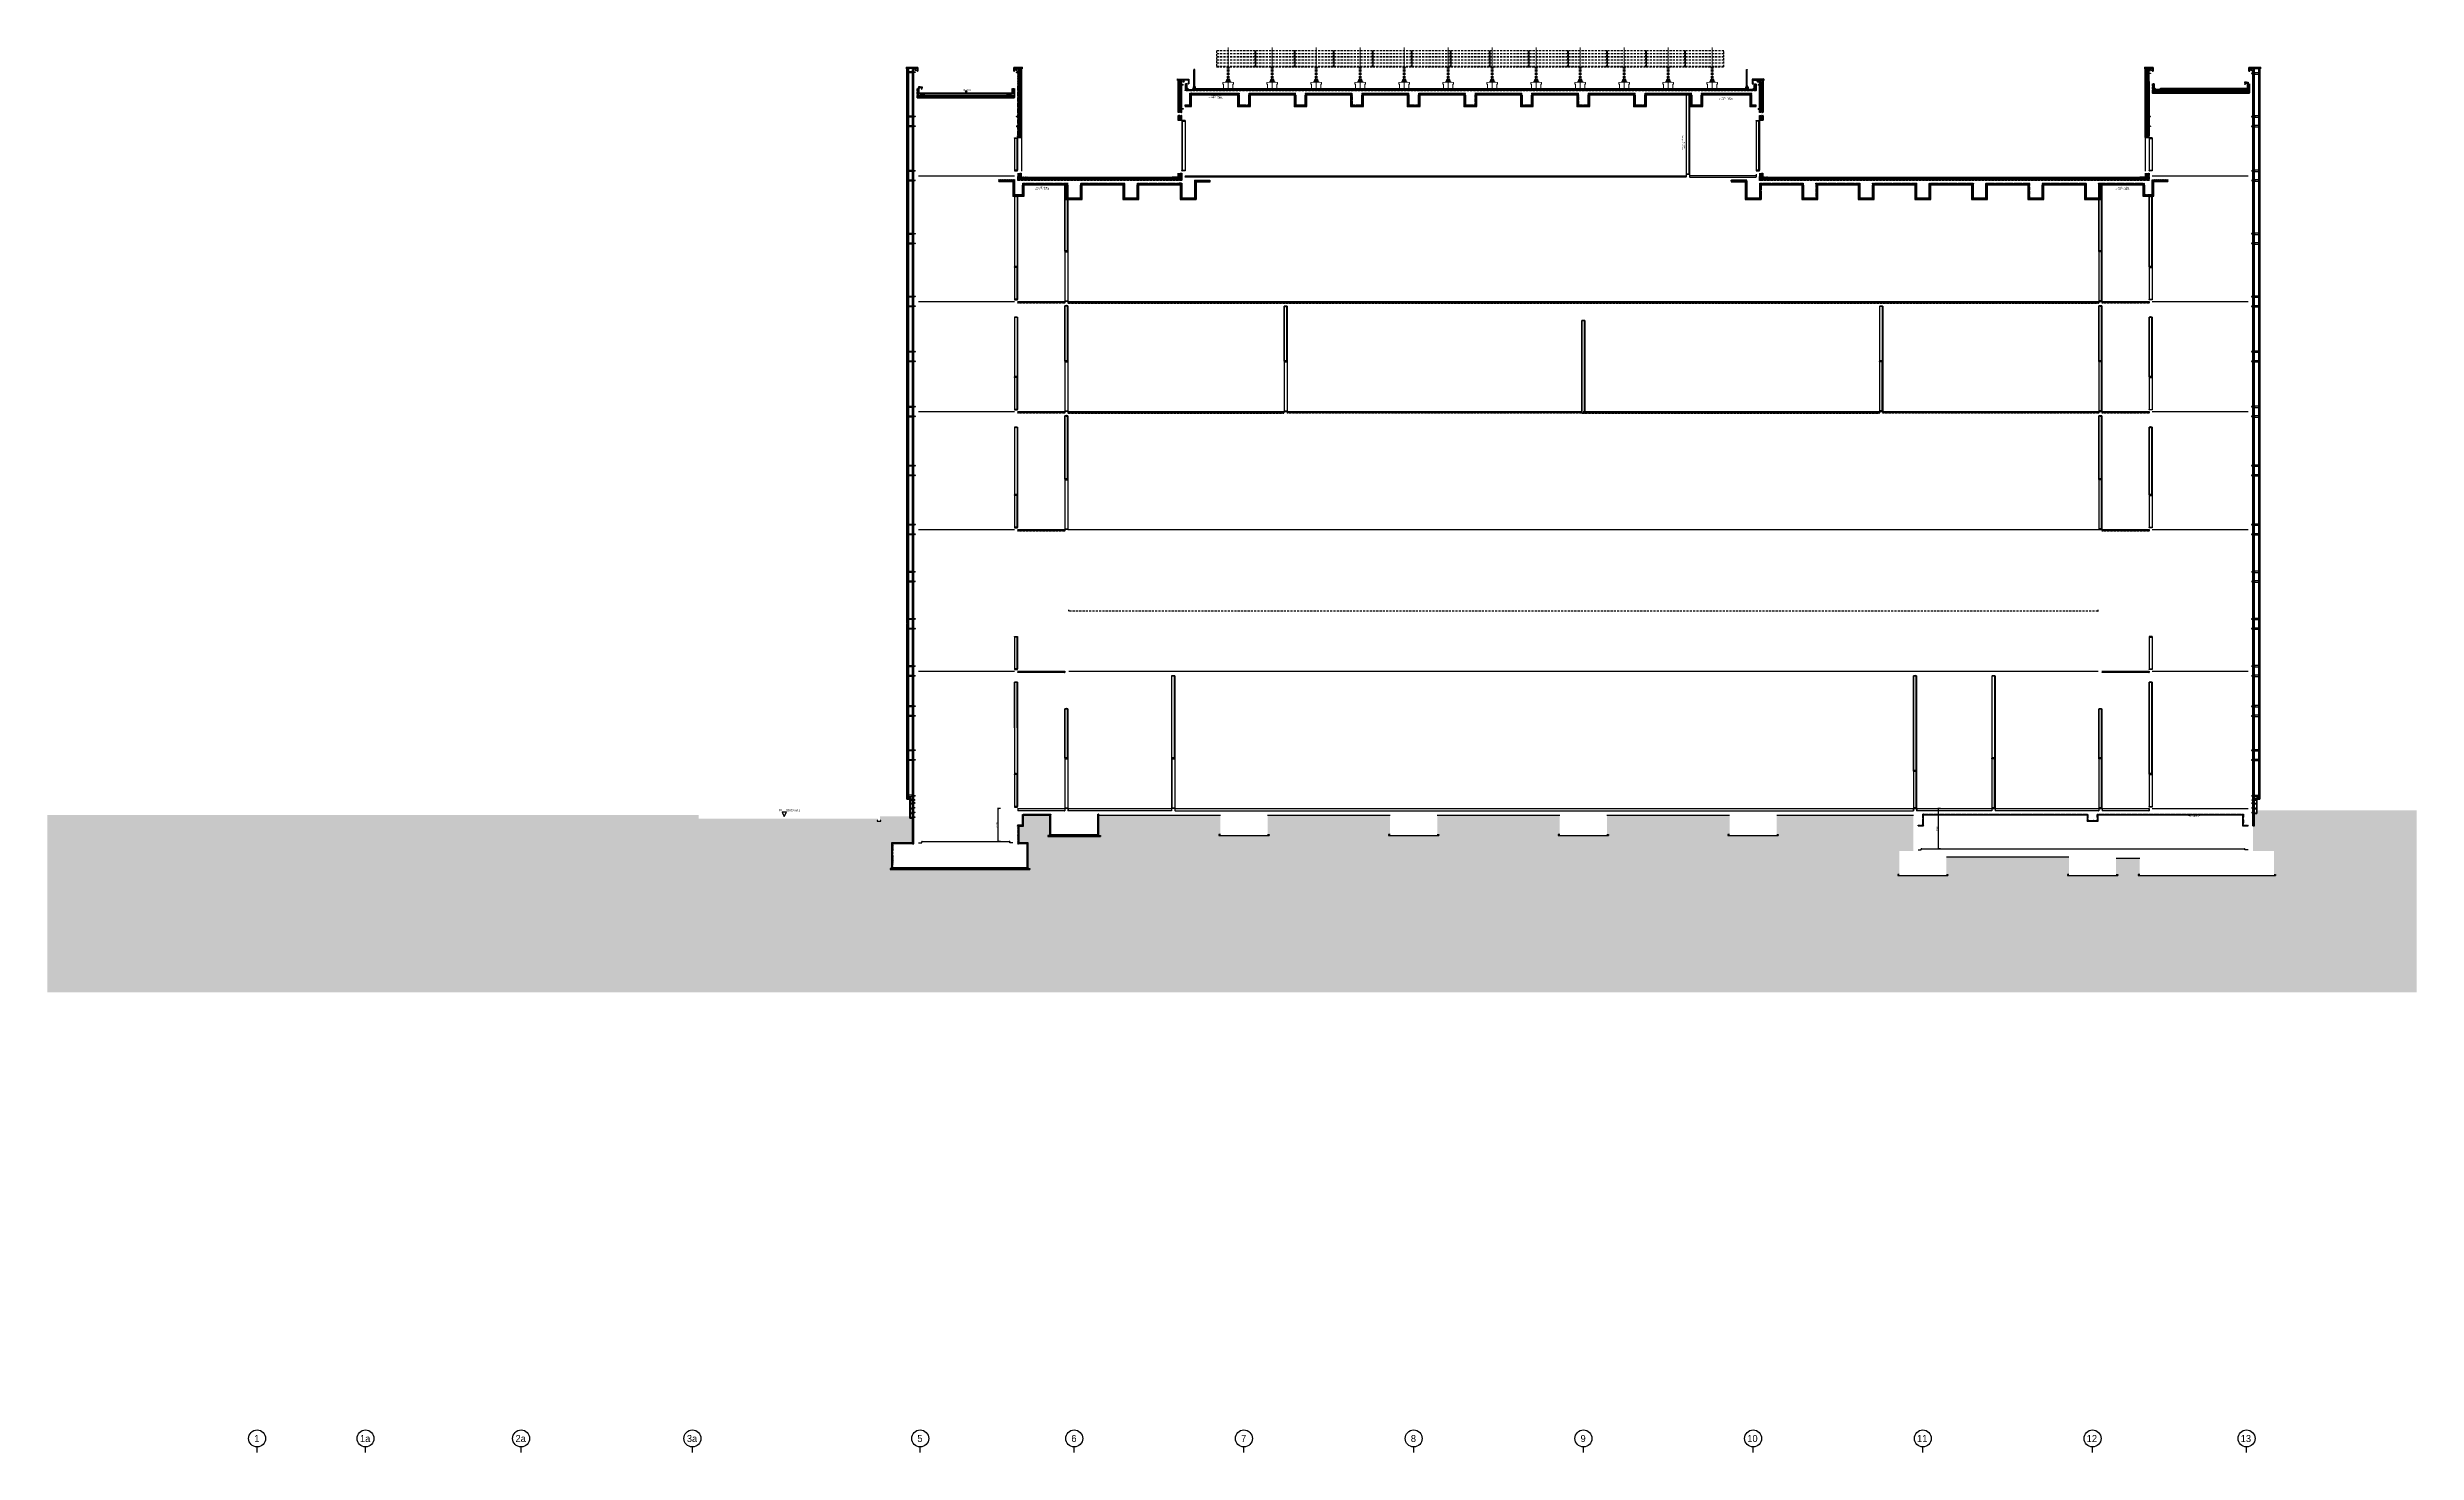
# Model space of a CAD drawing. Header units: millimetres. Extents: x 17311 to 801382, y -242618 to -104888.
# Drawn here: x 650618 to 801382, y -242434 to -153072 of the extents above; entities that cross this region are included whole.
import ezdxf
from ezdxf.enums import TextEntityAlignment as Align

# ---------------------------------------------------------------- set-up
doc = ezdxf.new("R2010")
doc.units = ezdxf.units.MM
doc.header["$LTSCALE"] = 250
for name, pattern in [('AUDIT_I_191120105348-3', [2.3, 1.5, -0.8]), ('CENTER', [50.8, 31.75, -6.35, 6.35, -6.35]), ('HID', [2.8, 1.8, -1]), ('HIDDEN2', [4.7625, 3.175, -1.5875])]:
    doc.linetypes.add(name, pattern=pattern)
doc.layers.get('Defpoints').update_dxf_attribs({"color": 151})
for name, color, linetype in [('0-Sheet', 7, 'Continuous'), ('2HIDDEN2', 2, 'HIDDEN2'), ('4-Pipe', 4, 'Continuous'), ('4fin', 4, 'Continuous'), ('8입면선', 8, 'Continuous'), ('[0]치수선', 3, 'Continuous'), ('A-DOOR', 4, 'Continuous'), ('A-ELE-7', 7, 'Continuous'), ('A-ELE-8', 8, 'Continuous'), ('A-ELE8', 8, 'Continuous'), ('A-ETC-8', 8, 'Continuous'), ('A-FIN', 6, 'Continuous'), ('A-FIN(EX)', 6, 'Continuous'), ('A-FIN-8', 8, 'Continuous'), ('A-FIN-9', 7, 'Continuous'), ('A-FIN-무근', 7, 'Continuous'), ('A-HAT', 252, 'Continuous'), ('A-HAT-9', 9, 'Continuous'), ('A-HAT-WIREMESH', 9, 'g_mesh'), ('A-HID2', 4, 'AUDIT_I_191120105348-3'), ('A-WALL', 3, 'Continuous'), ('A-WALL-D', 7, 'Continuous'), ('A-WP', 1, 'HID'), ('A-난간', 120, 'Continuous'), ('A-버림CONC', 4, 'Continuous'), ('A-파라펫링', 7, 'Continuous'), ('ANG', 8, 'Continuous'), ('EXTRUSION', 7, 'Continuous'), ('GAGAM-DT', 7, 'Continuous'), ('ISL', 251, 'Continuous'), ('S-ELE-5', 8, 'Continuous'), ('S-TEEL', 4, 'Continuous'), ('SCREW', 1, 'Continuous'), ('SEALANT', 252, 'Continuous'), ('TR', 7, 'Continuous'), ('입면', 7, 'Continuous'), ('지반', 254, 'Continuous'), ('태양광 모듈', 5, 'Continuous')]:
    doc.layers.add(name, color=color, linetype=linetype)
doc.layers.add('A-ELE-9', color=9, linetype='Continuous', lineweight=5)
doc.layers.add('CEN', color=1, linetype='Continuous', lineweight=9)
for name, color, linetype, plot in [('CK', 221, 'Continuous', False), ('NOPLOT', 191, 'Continuous', False), ('NOPLOT-단열', 225, 'Continuous', False)]:
    doc.layers.add(name, color=color, linetype=linetype, plot=plot)
doc.styles.add('Gdim', font='')
doc.styles.get('Gdim').set_extended_font_data('Dotum')
doc.linetypes.add('g_mesh', pattern='A,10,-0.8,["X",Gdim,S=0.6,R=0,X=-0.15,Y=-0.3],-0.8', length=11.6)
doc.dimstyles.new('Gdim50', dxfattribs={"dimscale": 30, "dimtxt": 3, "dimasz": 6, "dimexe": 1.5, "dimexo": 2, "dimgap": 1, "dimtad": 1, "dimdec": 0, "dimzin": 0, "dimdsep": 46, "dimlunit": 6, "dimtxsty": 'Gdim', "dimblk": 'DOTSMALL', "dimcen": 1.5, "dimdle": 1.5, "dimclrd": 256, "dimclre": 256, "dimclrt": 256, "dimazin": 0, "dimtfac": 1, "dimtdec": 0, "dimtix": 1, "dimtmove": 2, "dimatfit": 3, "dimldrblk": 'DOTSMALL', "dimfxl": 1.5, "dimtolj": 1, "dimtzin": 0, "dimlwd": -1, "dimlwe": -1, "dimarcsym": 1})

# ---------------------------------------------------------------- blocks, each defined once
blk = doc.blocks.new('A$C4de67331')
at = {"layer": 'A-HAT-9'}
h = blk.add_hatch(dxfattribs=at)
h.set_pattern_fill('AR-SAND', color=256, scale=10)
h.set_pattern_definition([(37.5, (-152947.662, -75078.93), (-0.6299336, 19.2682377), [0, -15.2, 0, -17, 0, -16.25]), (7.5, (-152947.662, -75078.93), (17.697767, 28.2214607), [0, -8.2, 0, -13.7, 0, -5.25]), (327.5, (-152959.962, -75078.93), (31.1414186, 0.0565905), [0, -5, 0, -18, 0, -23.5]), (317.5, (-152959.962, -75078.93), (30.061266, 8.7767556), [0, -2.5, 0, -11.8, 0, -13.5])])
h.paths.add_polyline_path([(75, -30), (48, -30, -0.2635553), (44, -27, 0.2774057), (25, -50), (50, -50), (52, -53)])
h.paths.add_polyline_path([(103, -35, 0.4142136), (98, -30), (75, -30), (52, -53), (59, -60), (79, -40), (103, -40)])
h.paths.add_polyline_path([(103, -40), (79, -40), (59, -60), (88, -90), (88, -116), (338, -116), (338, -90), (367, -60), (347, -40), (323, -40), (323, -85, -0.4142119), (318, -90), (312, -96), (114, -96), (108, -90, -0.4142119), (103, -85)])
h.paths.add_polyline_path([(351, -30), (328, -30, 0.4142136), (323, -35), (323, -40), (347, -40), (367, -60), (374, -53)])
h.paths.add_polyline_path([(382, -27, -0.2635553), (378, -30), (351, -30), (374, -53), (376, -50), (401, -50, 0.2774057)])
at = {"layer": '2HIDDEN2', "color": 8}
for centre, start, end in [((53, -54), 109.43204, 171.44927), ((373, -54), 8.55073, 70.56796)]:
    blk.add_arc(centre, 28.7, start, end, dxfattribs=at)
at = {"layer": 'A-FIN'}
for p, q in [((50, -50), (25, -50)), ((88, -90), (50, -50)), ((88, -90), (88, -116)), ((88, -116), (338, -116)), ((318, -90), (312, -96)), ((338, -90), (376, -50)), ((338, -90), (338, -116)), ((376, -50), (401, -50))]:
    blk.add_line(p, q, dxfattribs=at)
blk.add_lwpolyline([(108, -90), (114, -96), (312, -96)], dxfattribs=at)
at = {"layer": 'NOPLOT'}
for p, q in [((108, -90), (108, 0)), ((318, -90), (318, 0))]:
    blk.add_line(p, q, dxfattribs=at)
blk = doc.blocks.new('A$C948f045c')
at = {"layer": 'A-ELE-8'}
for p, q in [((45, -25), (45, 0)), ((51, 0), (45, 0)), ((45, -25), (45, 0)), ((51, 0), (45, 0)), ((51, 0), (51, -25)), ((51, 0), (51, -25)), ((54, 0), (60, 0)), ((54, 0), (54, -25)), ((54, 0), (60, 0)), ((54, 0), (54, -25)), ((60, 0), (60, -25)), ((348, 0), (60, 0)), ((60, 0), (60, -25)), ((348, 0), (60, 0)), ((91, -4), (95, 0)), ((91, -4), (95, 0)), ((99, -4), (95, 0)), ((99, -4), (95, 0)), ((141, -4), (145, 0)), ((141, -4), (145, 0)), ((149, -4), (145, 0)), ((149, -4), (145, 0)), ((191, -4), (195, 0)), ((191, -4), (195, 0)), ((199, -4), (195, 0)), ((199, -4), (195, 0)), ((241, -4), (245, 0)), ((241, -4), (245, 0)), ((249, -4), (245, 0)), ((249, -4), (245, 0)), ((291, -4), (295, 0)), ((291, -4), (295, 0)), ((299, -4), (295, 0)), ((299, -4), (295, 0)), ((354, 0), (348, 0)), ((348, 0), (348, -25)), ((354, 0), (348, 0)), ((348, 0), (348, -25)), ((354, 0), (354, -25)), ((354, 0), (354, -25)), ((357, -25), (357, 0)), ((357, 0), (363, 0)), ((357, -25), (357, 0)), ((357, 0), (363, 0)), ((363, -25), (363, 0)), ((363, -25), (363, 0)), ((66, -30), (18, -78)), ((66, -30), (18, -78)), ((70, -40), (26, -85)), ((70, -40), (26, -85)), ((34, -25), (99, -25)), ((39, -30), (89, -30)), ((59, -25), (53, -25)), ((59, -25), (53, -25)), ((70, -40), (94, -40)), ((70, -40), (94, -40)), ((95, -8), (91, -4)), ((95, -8), (91, -4)), ((94, -35), (94, -85)), ((95, -8), (99, -4)), ((95, -8), (99, -4)), ((99, -90), (99, -25)), ((99, -25), (309, -25)), ((99, -25), (309, -25)), ((145, -8), (141, -4)), ((145, -8), (141, -4)), ((145, -8), (149, -4)), ((145, -8), (149, -4)), ((195, -8), (191, -4)), ((195, -8), (191, -4)), ((195, -8), (199, -4)), ((195, -8), (199, -4)), ((245, -8), (241, -4)), ((245, -8), (241, -4)), ((245, -8), (249, -4)), ((245, -8), (249, -4)), ((295, -8), (291, -4)), ((295, -8), (291, -4)), ((295, -8), (299, -4)), ((295, -8), (299, -4)), ((309, -25), (309, -90)), ((374, -25), (309, -25)), ((314, -35), (314, -85)), ((338, -40), (314, -40)), ((338, -40), (314, -40)), ((369, -30), (319, -30)), ((338, -40), (382, -85)), ((338, -40), (382, -85)), ((342, -30), (390, -78)), ((342, -30), (390, -78)), ((349, -25), (355, -25)), ((349, -25), (355, -25))]:
    blk.add_line(p, q, dxfattribs=at)
for points in [[(99, -90), (99, -25), (34, -25, 0.4142136), (39, -30), (89, -30, -0.4142136), (94, -35), (94, -85, 0.4142136)], [(309, -25), (374, -25, -0.4142136), (369, -30), (319, -30, 0.4142136), (314, -35), (314, -85, -0.4142136), (309, -90)]]:
    blk.add_lwpolyline(points, format="xyb", close=True, dxfattribs=at)
for centre in [(95, -4), (95, -4), (145, -4), (145, -4), (195, -4), (195, -4), (245, -4), (245, -4), (295, -4), (295, -4)]:
    blk.add_circle(centre, 4.24, dxfattribs=at)
for centre, start, end in [((39, -25), 180, 270), ((89, -35), 0, 90), ((99, -85), 180, 270), ((309, -85), 270, 0), ((319, -35), 90, 180), ((369, -25), 270, 0)]:
    blk.add_arc(centre, 5, start, end, dxfattribs=at)
at = {"layer": 'A-FIN'}
blk.add_blockref('A$C4de67331', (-9, 0), dxfattribs=at)
blk = doc.blocks.new('A$C632c858f')
at = {"layer": 'A-ETC-8'}
blk.add_arc((-3, 0), 24, 341.82483, 18.17517, dxfattribs=at)
blk.add_ellipse((34, 0), major_axis=(7.59, 0), ratio=0.9879368, dxfattribs=at)
blk = doc.blocks.new('A$Cae507117')
at = {"layer": 'A-ETC-8'}
for points in [[(-50, 0), (-50, -50), (0, -50), (0, 0)], [(-46.8, -3.2), (-46.8, -46.8), (-3.2, -46.8), (-3.2, -3.2)]]:
    blk.add_lwpolyline(points, close=True, dxfattribs=at)
blk = doc.blocks.new('너트 M12')
for p, q in [((-9, 0), (9, 0)), ((-10, -9), (-10, -1)), ((9, -10), (-9, -10)), ((0, -8), (0, -1)), ((10, -1), (10, -9))]:
    blk.add_line(p, q)
for centre, start, end in [((-9, -1), 90, 180), ((-9, -9), 180, 270), ((9, -1), 0, 90), ((9, -9), 270, 0)]:
    blk.add_arc(centre, 0.5, start, end)
at = {"extrusion": (0, 0, -1)}
for centre, major_axis, ratio, start_param, end_param in [((-5, -1), (-4.75, 0.31), 0.185359, -0.0243881, 3.1415927), ((5, -1), (4.75, 0.31), 0.185108, 3.1415927, 6.3075404), ((-5, -9), (4.75, 0.31), 0.1871108, 0, 3.1662112), ((5, -9), (-4.75, 0.31), 0.1859905, 3.1171214, 6.2831853)]:
    blk.add_ellipse(centre, major_axis=major_axis, ratio=ratio, start_param=start_param, end_param=end_param, dxfattribs=at)
blk = doc.blocks.new('A$C4fb6b26a')
at = {"layer": 'A-ETC-8'}
for p, q in [((-277, -40), (-43, -40)), ((-267, -36), (-267, -45)), ((-265, -34), (-266, -34)), ((-266, -46), (-265, -46)), ((-254, -36), (-265, -34)), ((-265, -46), (-254, -45)), ((-260, -35), (-260, -36)), ((-260, -37), (-258, -38)), ((-260, -43), (-258, -42)), ((-260, -44), (-260, -45)), ((-244, -34), (-259, -34)), ((-259, -46), (-244, -46)), ((-250, -39), (-256, -39)), ((-250, -41), (-256, -41)), ((-254, -36), (-240, -36)), ((-254, -45), (-240, -45)), ((-249, -38), (-249, -38)), ((-249, -42), (-249, -42)), ((-245, -42), (-245, -38)), ((-244, -34), (-241, -34)), ((-244, -46), (-241, -46)), ((-241, -34), (-241, -46)), ((-240, -46), (-240, -34)), ((-237, -34), (-240, -34)), ((-240, -46), (-237, -46)), ((-237, -46), (-237, -34)), ((-183, -34), (-237, -34)), ((-237, -46), (-183, -46)), ((-183, -34), (-74, -34)), ((-74, -46), (-183, -46)), ((-80, 0), (-80, -80)), ((-63, -34), (-54, -34)), ((-63, -36), (-53, -36)), ((-63, -45), (-53, -45)), ((-63, -46), (-54, -46)), ((-54, -46), (-54, -34)), ((-53, -36), (-54, -34)), ((-53, -45), (-54, -46)), ((-53, -45), (-53, -36))]:
    blk.add_line(p, q, dxfattribs=at)
for points in [[(-84, 5), (-84, -85), (-183, -85), (-183, 5)], [(-80, -80), (-74, -80), (-74, 0), (-80, 0)], [(-74, -25), (-74, -55), (-72, -55), (-72, -25)]]:
    blk.add_lwpolyline(points, close=True, dxfattribs=at)
blk.add_lwpolyline([(-80, 7), (-80, -88, -0.4142136), (-81, -89), (-84, -89), (-84, 8), (-81, 8, -0.4142136)], format="xyb", close=True, dxfattribs=at)
blk.add_lwpolyline([(-80, -80), (0, -80), (0, 0), (-80, 0)], dxfattribs=at)
for centre, radius, start, end in [((-266, -36), 1.5, 90, 180), ((-266, -45), 1.5, 180, 270), ((-259, -35), 1, 90, 180), ((-259, -36), 1, 180, 236.30993), ((-259, -44), 1, 123.69007, 180), ((-259, -45), 1, 180, 270), ((-256, -36), 3, 236.30993, 270), ((-256, -44), 3, 90, 123.69007), ((-250, -38), 0.5, 270, 0), ((-250, -42), 0.5, 0, 90), ((-247, -38), 2, 90, 180), ((-247, -42), 2, 180, 270), ((-247, -38), 2, 0, 90), ((-247, -42), 2, 270, 0)]:
    blk.add_arc(centre, radius, start, end, dxfattribs=at)
at = {"layer": 'A-ETC-8', "xscale": -1, "rotation": 90}
blk.add_blockref('너트 M12', (-72, -40), dxfattribs=at)
blk = doc.blocks.new('A$Cab6a45e4')
at = {"layer": 'A-HAT-9'}
h = blk.add_hatch(dxfattribs=at)
h.set_pattern_fill('AR-SAND', color=256, scale=0.3)
h.set_pattern_definition([(37.5, (-113396.389, 321984.363), (-0.4800094, 14.6823971), [0, -11.5824, 0, -12.954, 0, -12.3825]), (7.5, (-113396.389, 321984.363), (13.4856985, 21.504753), [0, -6.2484, 0, -10.4394, 0, -4.0005]), (327.5, (-113405.761, 321984.363), (23.7297711, 0.04311554), [0, -3.81, 0, -13.716, 0, -17.907]), (317.5, (-113405.761, 321984.363), (22.9066936, 6.6878797), [0, -1.905, 0, -8.9916, 0, -10.287])])
h.paths.add_polyline_path([(0, 45), (300, 45), (300, 25), (0, 25)])
at = {"layer": 'A-FIN'}
for points in [[(-18, 116), (0, 98), (0, 25), (300, 25), (300, 98), (318, 116)], [(0, 45), (300, 45)]]:
    blk.add_lwpolyline(points, dxfattribs=at)
at = {"layer": 'NOPLOT'}
for p, q in [((0, 98), (0, 116)), ((300, 98), (300, 116))]:
    blk.add_line(p, q, dxfattribs=at)
blk = doc.blocks.new('*U139')
at = {"layer": '8입면선', "color": 8}
for p, q in [((10, 0), (10, 3150)), ((190, 0), (190, 3150)), ((190, 10), (10, 10))]:
    blk.add_line(p, q, dxfattribs=at)
at = {"layer": 'A-WALL-D'}
for p, q in [((0, 3150), (0, 0)), ((20, 3150), (0, 3150)), ((20, 10), (20, 3150)), ((180, 10), (180, 3150)), ((200, 3150), (180, 3150)), ((200, 3150), (200, 0)), ((20, 0), (0, 0)), ((180, 20), (20, 20)), ((20, 0), (180, 0)), ((200, 0), (180, 0))]:
    blk.add_line(p, q, dxfattribs=at)
at = {"layer": 'GAGAM-DT', "color": 8}
for p, q in [((105, 3144), (95, 3144)), ((95, 3144), (95, 3141)), ((103, 3139), (96, 3139)), ((97, 3144), (97, 3176)), ((102, 3170), (97, 3176)), ((97, 3144), (97, 3139)), ((102, 3144), (102, 3170)), ((102, 3144), (102, 3139)), ((105, 3144), (105, 3141)), ((95, 26), (95, 29)), ((105, 26), (95, 26)), ((104, 31), (97, 31)), ((98, 26), (98, 31)), ((98, 26), (98, -6)), ((103, 26), (103, 31)), ((103, 26), (103, 0)), ((105, 26), (105, 29)), ((103, 0), (98, -6))]:
    blk.add_line(p, q, dxfattribs=at)
for centre, start, end in [((96, 3141), 180, 270), ((103, 3141), 270, 0), ((97, 29), 90, 180), ((104, 29), 0, 90)]:
    blk.add_arc(centre, 1.51, start, end, dxfattribs=at)
at = {"layer": '입면', "color": 6}
for p, q in [((20, 3105), (20, 3150)), ((20, 3150), (85, 3150)), ((38, 3105), (20, 3105)), ((84, 3149), (21, 3149)), ((21, 3149), (21, 3106)), ((21, 3106), (38, 3106)), ((38, 3106), (38, 3105)), ((89, 3143), (84, 3149)), ((85, 3150), (90, 3144)), ((110, 3143), (89, 3143)), ((90, 3144), (109, 3144)), ((109, 3144), (114, 3150)), ((115, 3149), (110, 3143)), ((114, 3150), (180, 3150)), ((178, 3149), (115, 3149)), ((162, 3105), (162, 3106)), ((162, 3106), (178, 3106)), ((180, 3105), (162, 3105)), ((178, 3106), (178, 3149)), ((180, 3150), (180, 3105)), ((38, 65), (20, 65)), ((20, 65), (20, 20)), ((20, 20), (85, 20)), ((21, 21), (21, 64)), ((21, 64), (38, 64)), ((85, 21), (21, 21)), ((38, 64), (38, 65)), ((90, 27), (85, 21)), ((85, 20), (90, 26)), ((110, 27), (90, 27)), ((90, 26), (110, 26)), ((115, 21), (110, 27)), ((110, 26), (115, 20)), ((179, 21), (115, 21)), ((115, 20), (180, 20)), ((180, 65), (162, 65)), ((162, 65), (162, 64)), ((162, 64), (179, 64)), ((179, 64), (179, 21)), ((180, 20), (180, 65))]:
    blk.add_line(p, q, dxfattribs=at)
blk = doc.blocks.new('*U126')
at = {"layer": '8입면선', "color": 8}
for p, q in [((10, 0), (9, 6050)), ((190, 0), (189, 6050)), ((190, 10), (10, 10))]:
    blk.add_line(p, q, dxfattribs=at)
at = {"layer": 'A-WALL-D'}
for p, q in [((-1, 6050), (0, 0)), ((19, 6050), (-1, 6050)), ((20, 10), (19, 6050)), ((180, 10), (179, 6050)), ((199, 6050), (179, 6050)), ((199, 6050), (200, 0)), ((20, 0), (0, 0)), ((180, 20), (20, 20)), ((20, 0), (180, 0)), ((200, 0), (180, 0))]:
    blk.add_line(p, q, dxfattribs=at)
at = {"layer": 'GAGAM-DT', "color": 8}
for p, q in [((104, 6044), (94, 6044)), ((94, 6044), (94, 6041)), ((103, 6039), (96, 6039)), ((97, 6044), (97, 6076)), ((102, 6070), (97, 6076)), ((97, 6044), (97, 6039)), ((102, 6044), (102, 6070)), ((102, 6044), (102, 6039)), ((104, 6044), (104, 6041)), ((95, 26), (95, 29)), ((105, 26), (95, 26)), ((104, 31), (97, 31)), ((98, 26), (98, 31)), ((98, 26), (98, -6)), ((103, 26), (103, 31)), ((103, 26), (103, 0)), ((105, 26), (105, 29)), ((103, 0), (98, -6))]:
    blk.add_line(p, q, dxfattribs=at)
for centre, start, end in [((96, 6041), 180, 270), ((103, 6041), 270, 0), ((97, 29), 90, 180), ((104, 29), 0, 90)]:
    blk.add_arc(centre, 1.51, start, end, dxfattribs=at)
at = {"layer": '입면', "color": 6}
for p, q in [((19, 6005), (19, 6050)), ((19, 6050), (85, 6050)), ((84, 6049), (21, 6049)), ((21, 6049), (21, 6006)), ((89, 6043), (84, 6049)), ((85, 6050), (90, 6044)), ((110, 6043), (89, 6043)), ((90, 6044), (109, 6044)), ((109, 6044), (114, 6050)), ((115, 6049), (110, 6043)), ((114, 6050), (179, 6050)), ((178, 6049), (115, 6049)), ((178, 6006), (178, 6049)), ((179, 6050), (179, 6005)), ((37, 6005), (19, 6005)), ((21, 6006), (37, 6006)), ((37, 6006), (37, 6005)), ((161, 6005), (161, 6006)), ((161, 6006), (178, 6006)), ((179, 6005), (161, 6005)), ((38, 65), (20, 65)), ((20, 65), (20, 20)), ((20, 20), (85, 20)), ((21, 21), (21, 64)), ((21, 64), (38, 64)), ((85, 21), (21, 21)), ((38, 64), (38, 65)), ((90, 27), (85, 21)), ((85, 20), (90, 26)), ((110, 27), (90, 27)), ((90, 26), (110, 26)), ((115, 21), (110, 27)), ((110, 26), (115, 20)), ((179, 21), (115, 21)), ((115, 20), (180, 20)), ((180, 65), (162, 65)), ((162, 65), (162, 64)), ((162, 64), (179, 64)), ((179, 64), (179, 21)), ((180, 20), (180, 65))]:
    blk.add_line(p, q, dxfattribs=at)
blk = doc.blocks.new('*U141')
at = {"layer": '8입면선', "color": 8}
for p, q in [((10, 0), (9, 5850)), ((190, 0), (189, 5850)), ((190, 10), (10, 10))]:
    blk.add_line(p, q, dxfattribs=at)
at = {"layer": 'A-WALL-D'}
for p, q in [((-1, 5850), (0, 0)), ((19, 5850), (-1, 5850)), ((20, 10), (19, 5850)), ((180, 10), (179, 5850)), ((199, 5850), (179, 5850)), ((199, 5850), (200, 0)), ((20, 0), (0, 0)), ((180, 20), (20, 20)), ((20, 0), (180, 0)), ((200, 0), (180, 0))]:
    blk.add_line(p, q, dxfattribs=at)
at = {"layer": 'GAGAM-DT', "color": 8}
for p, q in [((104, 5844), (94, 5844)), ((94, 5844), (94, 5841)), ((103, 5839), (96, 5839)), ((97, 5844), (97, 5876)), ((102, 5870), (97, 5876)), ((97, 5844), (97, 5839)), ((102, 5844), (102, 5870)), ((102, 5844), (102, 5839)), ((104, 5844), (104, 5841)), ((95, 26), (95, 29)), ((105, 26), (95, 26)), ((104, 31), (97, 31)), ((98, 26), (98, 31)), ((98, 26), (98, -6)), ((103, 26), (103, 31)), ((103, 26), (103, 0)), ((105, 26), (105, 29)), ((103, 0), (98, -6))]:
    blk.add_line(p, q, dxfattribs=at)
for centre, start, end in [((96, 5841), 180, 270), ((103, 5841), 270, 0), ((97, 29), 90, 180), ((104, 29), 0, 90)]:
    blk.add_arc(centre, 1.51, start, end, dxfattribs=at)
at = {"layer": '입면', "color": 6}
for p, q in [((19, 5805), (19, 5850)), ((19, 5850), (85, 5850)), ((37, 5805), (19, 5805)), ((84, 5849), (21, 5849)), ((21, 5849), (21, 5806)), ((21, 5806), (37, 5806)), ((37, 5806), (37, 5805)), ((89, 5843), (84, 5849)), ((85, 5850), (90, 5844)), ((110, 5843), (89, 5843)), ((90, 5844), (109, 5844)), ((109, 5844), (114, 5850)), ((115, 5849), (110, 5843)), ((114, 5850), (179, 5850)), ((178, 5849), (115, 5849)), ((162, 5805), (162, 5806)), ((162, 5806), (178, 5806)), ((179, 5805), (162, 5805)), ((178, 5806), (178, 5849)), ((179, 5850), (179, 5805)), ((38, 65), (20, 65)), ((20, 65), (20, 20)), ((20, 20), (85, 20)), ((21, 21), (21, 64)), ((21, 64), (38, 64)), ((85, 21), (21, 21)), ((38, 64), (38, 65)), ((90, 27), (85, 21)), ((85, 20), (90, 26)), ((110, 27), (90, 27)), ((90, 26), (110, 26)), ((115, 21), (110, 27)), ((110, 26), (115, 20)), ((179, 21), (115, 21)), ((115, 20), (180, 20)), ((180, 65), (162, 65)), ((162, 65), (162, 64)), ((162, 64), (179, 64)), ((179, 64), (179, 21)), ((180, 20), (180, 65))]:
    blk.add_line(p, q, dxfattribs=at)
blk = doc.blocks.new('*U131')
at = {"layer": '8입면선', "color": 8}
for p, q in [((10, 0), (10, 4020)), ((190, 0), (190, 4020)), ((190, 10), (10, 10))]:
    blk.add_line(p, q, dxfattribs=at)
at = {"layer": 'A-WALL-D'}
for p, q in [((0, 4020), (0, 0)), ((20, 4020), (0, 4020)), ((20, 10), (20, 4020)), ((180, 10), (180, 4020)), ((200, 4020), (180, 4020)), ((200, 4020), (200, 0)), ((20, 0), (0, 0)), ((180, 20), (20, 20)), ((20, 0), (180, 0)), ((200, 0), (180, 0))]:
    blk.add_line(p, q, dxfattribs=at)
at = {"layer": 'GAGAM-DT', "color": 8}
for p, q in [((105, 4014), (95, 4014)), ((95, 4014), (95, 4011)), ((103, 4009), (96, 4009)), ((97, 4014), (97, 4046)), ((102, 4040), (97, 4046)), ((97, 4014), (97, 4009)), ((102, 4014), (102, 4040)), ((102, 4014), (102, 4009)), ((105, 4014), (105, 4011)), ((95, 26), (95, 29)), ((105, 26), (95, 26)), ((104, 31), (97, 31)), ((98, 26), (98, 31)), ((98, 26), (98, -6)), ((103, 26), (103, 31)), ((103, 26), (103, 0)), ((105, 26), (105, 29)), ((103, 0), (98, -6))]:
    blk.add_line(p, q, dxfattribs=at)
for centre, start, end in [((96, 4011), 180, 270), ((103, 4011), 270, 0), ((97, 29), 90, 180), ((104, 29), 0, 90)]:
    blk.add_arc(centre, 1.51, start, end, dxfattribs=at)
at = {"layer": '입면', "color": 6}
for p, q in [((20, 3975), (20, 4020)), ((20, 4020), (85, 4020)), ((37, 3975), (20, 3975)), ((84, 4019), (21, 4019)), ((21, 4019), (21, 3976)), ((21, 3976), (37, 3976)), ((37, 3976), (37, 3975)), ((89, 4013), (84, 4019)), ((85, 4020), (90, 4014)), ((110, 4013), (89, 4013)), ((90, 4014), (109, 4014)), ((109, 4014), (114, 4020)), ((115, 4019), (110, 4013)), ((114, 4020), (180, 4020)), ((178, 4019), (115, 4019)), ((162, 3975), (162, 3976)), ((162, 3976), (178, 3976)), ((180, 3975), (162, 3975)), ((178, 3976), (178, 4019)), ((180, 4020), (180, 3975)), ((38, 65), (20, 65)), ((20, 65), (20, 20)), ((20, 20), (85, 20)), ((21, 21), (21, 64)), ((21, 64), (38, 64)), ((85, 21), (21, 21)), ((38, 64), (38, 65)), ((90, 27), (85, 21)), ((85, 20), (90, 26)), ((110, 27), (90, 27)), ((90, 26), (110, 26)), ((115, 21), (110, 27)), ((110, 26), (115, 20)), ((179, 21), (115, 21)), ((115, 20), (180, 20)), ((180, 65), (162, 65)), ((162, 65), (162, 64)), ((162, 64), (179, 64)), ((179, 64), (179, 21)), ((180, 20), (180, 65))]:
    blk.add_line(p, q, dxfattribs=at)
blk = doc.blocks.new('*U132')
at = {"layer": '8입면선', "color": 8}
for p, q in [((10, 0), (10, 4020)), ((190, 0), (190, 4020)), ((190, 10), (10, 10))]:
    blk.add_line(p, q, dxfattribs=at)
at = {"layer": 'A-WALL-D'}
for p, q in [((0, 4020), (0, 0)), ((20, 4020), (0, 4020)), ((20, 10), (20, 4020)), ((180, 10), (180, 4020)), ((200, 4020), (180, 4020)), ((200, 4020), (200, 0)), ((20, 0), (0, 0)), ((180, 20), (20, 20)), ((20, 0), (180, 0)), ((200, 0), (180, 0))]:
    blk.add_line(p, q, dxfattribs=at)
at = {"layer": 'GAGAM-DT', "color": 8}
for p, q in [((105, 4014), (95, 4014)), ((95, 4014), (95, 4011)), ((103, 4009), (96, 4009)), ((97, 4014), (97, 4046)), ((102, 4040), (97, 4046)), ((97, 4014), (97, 4009)), ((102, 4014), (102, 4040)), ((102, 4014), (102, 4009)), ((105, 4014), (105, 4011)), ((95, 26), (95, 29)), ((105, 26), (95, 26)), ((104, 31), (97, 31)), ((98, 26), (98, 31)), ((98, 26), (98, -6)), ((103, 26), (103, 31)), ((103, 26), (103, 0)), ((105, 26), (105, 29)), ((103, 0), (98, -6))]:
    blk.add_line(p, q, dxfattribs=at)
for centre, start, end in [((96, 4011), 180, 270), ((103, 4011), 270, 0), ((97, 29), 90, 180), ((104, 29), 0, 90)]:
    blk.add_arc(centre, 1.51, start, end, dxfattribs=at)
at = {"layer": '입면', "color": 6}
for p, q in [((20, 3975), (20, 4020)), ((20, 4020), (85, 4020)), ((37, 3975), (20, 3975)), ((84, 4019), (21, 4019)), ((21, 4019), (21, 3976)), ((21, 3976), (37, 3976)), ((37, 3976), (37, 3975)), ((89, 4013), (84, 4019)), ((85, 4020), (90, 4014)), ((110, 4013), (89, 4013)), ((90, 4014), (109, 4014)), ((109, 4014), (114, 4020)), ((115, 4019), (110, 4013)), ((114, 4020), (180, 4020)), ((178, 4019), (115, 4019)), ((162, 3975), (162, 3976)), ((162, 3976), (178, 3976)), ((180, 3975), (162, 3975)), ((178, 3976), (178, 4019)), ((180, 4020), (180, 3975)), ((38, 65), (20, 65)), ((20, 65), (20, 20)), ((20, 20), (85, 20)), ((21, 21), (21, 64)), ((21, 64), (38, 64)), ((85, 21), (21, 21)), ((38, 64), (38, 65)), ((90, 27), (85, 21)), ((85, 20), (90, 26)), ((110, 27), (90, 27)), ((90, 26), (110, 26)), ((115, 21), (110, 27)), ((110, 26), (115, 20)), ((179, 21), (115, 21)), ((115, 20), (180, 20)), ((180, 65), (162, 65)), ((162, 65), (162, 64)), ((162, 64), (179, 64)), ((179, 64), (179, 21)), ((180, 20), (180, 65))]:
    blk.add_line(p, q, dxfattribs=at)
blk = doc.blocks.new('*U142')
at = {"layer": '8입면선', "color": 8}
for p, q in [((10, 0), (10, 4300)), ((190, 0), (190, 4300)), ((190, 10), (10, 10))]:
    blk.add_line(p, q, dxfattribs=at)
at = {"layer": 'A-WALL-D'}
for p, q in [((0, 4300), (0, 0)), ((20, 4300), (0, 4300)), ((20, 10), (20, 4300)), ((180, 10), (180, 4300)), ((200, 4300), (180, 4300)), ((200, 4300), (200, 0)), ((20, 0), (0, 0)), ((180, 20), (20, 20)), ((20, 0), (180, 0)), ((200, 0), (180, 0))]:
    blk.add_line(p, q, dxfattribs=at)
at = {"layer": 'GAGAM-DT', "color": 8}
for p, q in [((105, 4294), (95, 4294)), ((95, 4294), (95, 4291)), ((103, 4289), (96, 4289)), ((97, 4294), (97, 4326)), ((102, 4320), (97, 4326)), ((97, 4294), (97, 4289)), ((102, 4294), (102, 4320)), ((102, 4294), (102, 4289)), ((105, 4294), (105, 4291)), ((95, 26), (95, 29)), ((105, 26), (95, 26)), ((104, 31), (97, 31)), ((98, 26), (98, 31)), ((98, 26), (98, -6)), ((103, 26), (103, 31)), ((103, 26), (103, 0)), ((105, 26), (105, 29)), ((103, 0), (98, -6))]:
    blk.add_line(p, q, dxfattribs=at)
for centre, start, end in [((96, 4291), 180, 270), ((103, 4291), 270, 0), ((97, 29), 90, 180), ((104, 29), 0, 90)]:
    blk.add_arc(centre, 1.51, start, end, dxfattribs=at)
at = {"layer": '입면', "color": 6}
for p, q in [((20, 4255), (20, 4300)), ((20, 4300), (85, 4300)), ((37, 4255), (20, 4255)), ((84, 4299), (21, 4299)), ((21, 4299), (21, 4256)), ((21, 4256), (37, 4256)), ((37, 4256), (37, 4255)), ((89, 4293), (84, 4299)), ((85, 4300), (90, 4294)), ((110, 4293), (89, 4293)), ((90, 4294), (109, 4294)), ((109, 4294), (114, 4300)), ((115, 4299), (110, 4293)), ((114, 4300), (180, 4300)), ((178, 4299), (115, 4299)), ((162, 4255), (162, 4256)), ((162, 4256), (178, 4256)), ((180, 4255), (162, 4255)), ((178, 4256), (178, 4299)), ((180, 4300), (180, 4255)), ((38, 65), (20, 65)), ((20, 65), (20, 20)), ((20, 20), (85, 20)), ((21, 21), (21, 64)), ((21, 64), (38, 64)), ((85, 21), (21, 21)), ((38, 64), (38, 65)), ((90, 27), (85, 21)), ((85, 20), (90, 26)), ((110, 27), (90, 27)), ((90, 26), (110, 26)), ((115, 21), (110, 27)), ((110, 26), (115, 20)), ((179, 21), (115, 21)), ((115, 20), (180, 20)), ((180, 65), (162, 65)), ((162, 65), (162, 64)), ((162, 64), (179, 64)), ((179, 64), (179, 21)), ((180, 20), (180, 65))]:
    blk.add_line(p, q, dxfattribs=at)
blk = doc.blocks.new('*U91')
at = {"layer": '8입면선', "color": 8}
for p, q in [((10, 0), (10, 3520)), ((190, 0), (190, 3520)), ((190, 10), (10, 10))]:
    blk.add_line(p, q, dxfattribs=at)
at = {"layer": 'A-WALL-D'}
for p, q in [((0, 3520), (0, 0)), ((20, 3520), (0, 3520)), ((20, 10), (20, 3520)), ((180, 10), (180, 3520)), ((200, 3520), (180, 3520)), ((200, 3520), (200, 0)), ((20, 0), (0, 0)), ((180, 20), (20, 20)), ((20, 0), (180, 0)), ((200, 0), (180, 0))]:
    blk.add_line(p, q, dxfattribs=at)
at = {"layer": 'GAGAM-DT', "color": 8}
for p, q in [((105, 3514), (95, 3514)), ((95, 3514), (95, 3511)), ((103, 3509), (96, 3509)), ((97, 3514), (97, 3546)), ((102, 3540), (97, 3546)), ((97, 3514), (97, 3509)), ((102, 3514), (102, 3540)), ((102, 3514), (102, 3509)), ((105, 3514), (105, 3511)), ((95, 26), (95, 29)), ((105, 26), (95, 26)), ((104, 31), (97, 31)), ((98, 26), (98, 31)), ((98, 26), (98, -6)), ((103, 26), (103, 31)), ((103, 26), (103, 0)), ((105, 26), (105, 29)), ((103, 0), (98, -6))]:
    blk.add_line(p, q, dxfattribs=at)
for centre, start, end in [((96, 3511), 180, 270), ((103, 3511), 270, 0), ((97, 29), 90, 180), ((104, 29), 0, 90)]:
    blk.add_arc(centre, 1.51, start, end, dxfattribs=at)
at = {"layer": '입면', "color": 6}
for p, q in [((20, 3475), (20, 3520)), ((20, 3520), (85, 3520)), ((37, 3475), (20, 3475)), ((84, 3519), (21, 3519)), ((21, 3519), (21, 3476)), ((21, 3476), (37, 3476)), ((37, 3476), (37, 3475)), ((89, 3513), (84, 3519)), ((85, 3520), (90, 3514)), ((110, 3513), (89, 3513)), ((90, 3514), (109, 3514)), ((109, 3514), (114, 3520)), ((115, 3519), (110, 3513)), ((114, 3520), (180, 3520)), ((178, 3519), (115, 3519)), ((162, 3475), (162, 3476)), ((162, 3476), (178, 3476)), ((180, 3475), (162, 3475)), ((178, 3476), (178, 3519)), ((180, 3520), (180, 3475)), ((38, 65), (20, 65)), ((20, 65), (20, 20)), ((20, 20), (85, 20)), ((21, 21), (21, 64)), ((21, 64), (38, 64)), ((85, 21), (21, 21)), ((38, 64), (38, 65)), ((90, 27), (85, 21)), ((85, 20), (90, 26)), ((110, 27), (90, 27)), ((90, 26), (110, 26)), ((115, 21), (110, 27)), ((110, 26), (115, 20)), ((179, 21), (115, 21)), ((115, 20), (180, 20)), ((180, 65), (162, 65)), ((162, 65), (162, 64)), ((162, 64), (179, 64)), ((179, 64), (179, 21)), ((180, 20), (180, 65))]:
    blk.add_line(p, q, dxfattribs=at)
blk = doc.blocks.new('*U143')
at = {"layer": '8입면선', "color": 8}
for p, q in [((10, 0), (10, 3800)), ((190, 0), (190, 3800)), ((190, 10), (10, 10))]:
    blk.add_line(p, q, dxfattribs=at)
at = {"layer": 'A-WALL-D'}
for p, q in [((0, 3800), (0, 0)), ((20, 3800), (0, 3800)), ((20, 10), (20, 3800)), ((180, 10), (180, 3800)), ((200, 3800), (180, 3800)), ((200, 3800), (200, 0)), ((20, 0), (0, 0)), ((180, 20), (20, 20)), ((20, 0), (180, 0)), ((200, 0), (180, 0))]:
    blk.add_line(p, q, dxfattribs=at)
at = {"layer": 'GAGAM-DT', "color": 8}
for p, q in [((105, 3794), (95, 3794)), ((95, 3794), (95, 3791)), ((103, 3789), (96, 3789)), ((97, 3794), (97, 3826)), ((102, 3820), (97, 3826)), ((97, 3794), (97, 3789)), ((102, 3794), (102, 3820)), ((102, 3794), (102, 3789)), ((105, 3794), (105, 3791)), ((95, 26), (95, 29)), ((105, 26), (95, 26)), ((104, 31), (97, 31)), ((98, 26), (98, 31)), ((98, 26), (98, -6)), ((103, 26), (103, 31)), ((103, 26), (103, 0)), ((105, 26), (105, 29)), ((103, 0), (98, -6))]:
    blk.add_line(p, q, dxfattribs=at)
for centre, start, end in [((96, 3791), 180, 270), ((103, 3791), 270, 0), ((97, 29), 90, 180), ((104, 29), 0, 90)]:
    blk.add_arc(centre, 1.51, start, end, dxfattribs=at)
at = {"layer": '입면', "color": 6}
for p, q in [((20, 3755), (20, 3800)), ((20, 3800), (85, 3800)), ((37, 3755), (20, 3755)), ((84, 3799), (21, 3799)), ((21, 3799), (21, 3756)), ((21, 3756), (37, 3756)), ((37, 3756), (37, 3755)), ((89, 3793), (84, 3799)), ((85, 3800), (90, 3794)), ((110, 3793), (89, 3793)), ((90, 3794), (109, 3794)), ((109, 3794), (114, 3800)), ((115, 3799), (110, 3793)), ((114, 3800), (180, 3800)), ((178, 3799), (115, 3799)), ((162, 3755), (162, 3756)), ((162, 3756), (178, 3756)), ((180, 3755), (162, 3755)), ((178, 3756), (178, 3799)), ((180, 3800), (180, 3755)), ((38, 65), (20, 65)), ((20, 65), (20, 20)), ((20, 20), (85, 20)), ((21, 21), (21, 64)), ((21, 64), (38, 64)), ((85, 21), (21, 21)), ((38, 64), (38, 65)), ((90, 27), (85, 21)), ((85, 20), (90, 26)), ((110, 27), (90, 27)), ((90, 26), (110, 26)), ((115, 21), (110, 27)), ((110, 26), (115, 20)), ((179, 21), (115, 21)), ((115, 20), (180, 20)), ((180, 65), (162, 65)), ((162, 65), (162, 64)), ((162, 64), (179, 64)), ((179, 64), (179, 21)), ((180, 20), (180, 65))]:
    blk.add_line(p, q, dxfattribs=at)
blk = doc.blocks.new('*U144')
at = {"layer": '8입면선', "color": 8}
for p, q in [((10, 0), (10, 4490)), ((190, 0), (190, 4490)), ((190, 10), (10, 10))]:
    blk.add_line(p, q, dxfattribs=at)
at = {"layer": 'A-WALL-D'}
for p, q in [((0, 4490), (0, 0)), ((20, 4490), (0, 4490)), ((20, 10), (20, 4490)), ((180, 10), (180, 4490)), ((200, 4490), (180, 4490)), ((200, 4490), (200, 0)), ((20, 0), (0, 0)), ((180, 20), (20, 20)), ((20, 0), (180, 0)), ((200, 0), (180, 0))]:
    blk.add_line(p, q, dxfattribs=at)
at = {"layer": 'GAGAM-DT', "color": 8}
for p, q in [((105, 4484), (95, 4484)), ((95, 4484), (95, 4481)), ((103, 4479), (96, 4479)), ((97, 4484), (97, 4516)), ((102, 4510), (97, 4516)), ((97, 4484), (97, 4479)), ((102, 4484), (102, 4510)), ((102, 4484), (102, 4479)), ((105, 4484), (105, 4481)), ((95, 26), (95, 29)), ((105, 26), (95, 26)), ((104, 31), (97, 31)), ((98, 26), (98, 31)), ((98, 26), (98, -6)), ((103, 26), (103, 31)), ((103, 26), (103, 0)), ((105, 26), (105, 29)), ((103, 0), (98, -6))]:
    blk.add_line(p, q, dxfattribs=at)
for centre, start, end in [((96, 4481), 180, 270), ((103, 4481), 270, 0), ((97, 29), 90, 180), ((104, 29), 0, 90)]:
    blk.add_arc(centre, 1.51, start, end, dxfattribs=at)
at = {"layer": '입면', "color": 6}
for p, q in [((20, 4445), (20, 4490)), ((20, 4490), (85, 4490)), ((37, 4445), (20, 4445)), ((84, 4489), (21, 4489)), ((21, 4489), (21, 4446)), ((21, 4446), (37, 4446)), ((37, 4446), (37, 4445)), ((89, 4483), (84, 4489)), ((85, 4490), (90, 4484)), ((110, 4483), (89, 4483)), ((90, 4484), (109, 4484)), ((109, 4484), (114, 4490)), ((115, 4489), (110, 4483)), ((114, 4490), (180, 4490)), ((178, 4489), (115, 4489)), ((162, 4445), (162, 4446)), ((162, 4446), (178, 4446)), ((180, 4445), (162, 4445)), ((178, 4446), (178, 4489)), ((180, 4490), (180, 4445)), ((38, 65), (20, 65)), ((20, 65), (20, 20)), ((20, 20), (85, 20)), ((21, 21), (21, 64)), ((21, 64), (38, 64)), ((85, 21), (21, 21)), ((38, 64), (38, 65)), ((90, 27), (85, 21)), ((85, 20), (90, 26)), ((110, 27), (90, 27)), ((90, 26), (110, 26)), ((115, 21), (110, 27)), ((110, 26), (115, 20)), ((179, 21), (115, 21)), ((115, 20), (180, 20)), ((180, 65), (162, 65)), ((162, 65), (162, 64)), ((162, 64), (179, 64)), ((179, 64), (179, 21)), ((180, 20), (180, 65))]:
    blk.add_line(p, q, dxfattribs=at)
blk = doc.blocks.new('A$C5ebcaad0')
at = {"layer": 'A-ETC-8'}
for p, q in [((-449, -225), (-214, -225)), ((-439, -220), (-439, -229)), ((-437, -219), (-437, -219)), ((-426, -220), (-437, -219)), ((-437, -231), (-426, -229)), ((-437, -231), (-437, -231)), ((-432, -220), (-432, -221)), ((-432, -229), (-432, -230)), ((-416, -219), (-431, -219)), ((-431, -222), (-429, -223)), ((-431, -228), (-429, -227)), ((-431, -231), (-416, -231)), ((-421, -224), (-428, -224)), ((-421, -226), (-428, -226)), ((-426, -220), (-412, -220)), ((-426, -229), (-412, -229)), ((-421, -223), (-421, -223)), ((-421, -227), (-421, -227)), ((-417, -227), (-417, -223)), ((-416, -219), (-413, -219)), ((-416, -231), (-413, -231)), ((-413, -219), (-413, -231)), ((-412, -231), (-412, -219)), ((-409, -219), (-412, -219)), ((-412, -231), (-409, -231)), ((-409, -231), (-409, -219)), ((-355, -219), (-409, -219)), ((-409, -231), (-355, -231)), ((-355, -219), (-246, -219)), ((-246, -231), (-355, -231)), ((-234, -219), (-226, -219)), ((-234, -220), (-224, -220)), ((-234, -229), (-224, -229)), ((-234, -231), (-226, -231)), ((-226, -231), (-226, -219)), ((-224, -220), (-226, -219)), ((-224, -229), (-226, -231)), ((-224, -229), (-224, -220))]:
    blk.add_line(p, q, dxfattribs=at)
for points in [[(-255, -180), (-255, -269), (-355, -269), (-355, -180)], [(34, -185), (-252, -185), (-252, -265), (34, -265)], [(-252, -265), (-246, -265), (-246, -185), (-252, -185)], [(-246, -210), (-246, -240), (-244, -240), (-244, -210)]]:
    blk.add_lwpolyline(points, close=True, dxfattribs=at)
blk.add_lwpolyline([(-252, -177), (-252, -272, -0.4142136), (-253, -273), (-255, -273), (-255, -176), (-253, -176, -0.4142136)], format="xyb", close=True, dxfattribs=at)
for centre, radius, start, end in [((-437, -220), 1.5, 90, 180), ((-437, -229), 1.5, 180, 270), ((-431, -220), 1, 90, 180), ((-431, -221), 1, 180, 236.30993), ((-431, -229), 1, 123.69007, 180), ((-431, -230), 1, 180, 270), ((-428, -221), 3, 236.30993, 270), ((-428, -229), 3, 90, 123.69007), ((-419, -223), 2, 90, 180), ((-421, -223), 0.5, 270, 0), ((-421, -227), 0.5, 0, 90), ((-419, -227), 2, 180, 270), ((-419, -223), 2, 0, 90), ((-419, -227), 2, 270, 0)]:
    blk.add_arc(centre, radius, start, end, dxfattribs=at)
at = {"layer": 'A-ETC-8', "xscale": -1, "rotation": 90}
blk.add_blockref('너트 M12', (-244, -225), dxfattribs=at)
blk = doc.blocks.new('_DotSmall')
at = {"color": 0, "linetype": 'ByBlock', "const_width": 0.5}
blk.add_lwpolyline([(-0.0625, 0, 1), (0.0625, 0, 1)], format="xyb", close=True, dxfattribs=at)
blk = doc.blocks.new('*D122')
at = {"layer": 'CK', "transparency": 16777216}
for p, q in [((771094, -201479), (770910, -201479)), ((770955, -204074), (770955, -201434)), ((771094, -204029), (770910, -204029))]:
    blk.add_line(p, q, dxfattribs=at)
at = {"layer": 'Defpoints', "color": 0, "transparency": 16777216}
for p in [(770955, -201479), (771154, -201479), (771154, -204029)]:
    blk.add_point(p, dxfattribs=at)
at = {"layer": 'CK', "transparency": 16777216, "xscale": 180, "yscale": 180, "zscale": 180}
for p, rotation in [((770955, -201479), 90), ((770955, -204029), 270)]:
    blk.add_blockref('_DotSmall', p, dxfattribs=dict(at, rotation=rotation))
at = {"layer": 'CK', "transparency": 16777216, "insert": (770872, -202754), "char_height": 90, "attachment_point": 5, "rotation": 90, "style": 'Gdim'}
blk.add_mtext('\\A1;2,550', dxfattribs=at)
blk = doc.blocks.new('*D123')
at = {"layer": 'CK', "transparency": 16777216}
for p, q in [((711263, -201479), (711080, -201479)), ((711125, -203624), (711125, -201434)), ((711263, -203579), (711080, -203579))]:
    blk.add_line(p, q, dxfattribs=at)
at = {"layer": 'Defpoints', "color": 0, "transparency": 16777216}
for p in [(711125, -201479), (711323, -201479), (711323, -203579)]:
    blk.add_point(p, dxfattribs=at)
at = {"layer": 'CK', "transparency": 16777216, "xscale": 180, "yscale": 180, "zscale": 180}
for p, rotation in [((711125, -201479), 90), ((711125, -203579), 270)]:
    blk.add_blockref('_DotSmall', p, dxfattribs=dict(at, rotation=rotation))
at = {"layer": 'CK', "transparency": 16777216, "insert": (711041, -202529), "char_height": 90, "attachment_point": 5, "rotation": 90, "style": 'Gdim'}
blk.add_mtext('\\A1;2,100', dxfattribs=at)
blk = doc.blocks.new('A$Ca3cef8a4')
at = {"layer": 'A-DOOR', "linetype": 'Continuous'}
for points in [[(0, -40), (-33, -40), (-33, -55), (-167, -55), (-200, -40), (-200, -15), (0, -15)], [(0, -2085), (-30, -2085), (-30, -40), (0, -40)], [(0, -2090), (-33, -2090), (-33, -2075), (-167, -2075), (-200, -2090), (-200, -2115), (0, -2115)]]:
    blk.add_lwpolyline(points, close=True, dxfattribs=at)
at = {"layer": 'A-ELE8'}
blk.add_lwpolyline([(-200, -15), (-200, -2115)], dxfattribs=at)
blk = doc.blocks.new('*U138')
at = {"layer": '8입면선', "color": 8}
for p, q in [((10, 0), (9, 5850)), ((190, 0), (189, 5850)), ((190, 10), (10, 10))]:
    blk.add_line(p, q, dxfattribs=at)
at = {"layer": 'A-WALL-D'}
for p, q in [((-1, 5850), (0, 0)), ((19, 5850), (-1, 5850)), ((20, 10), (19, 5850)), ((180, 10), (179, 5850)), ((199, 5850), (179, 5850)), ((199, 5850), (200, 0)), ((20, 0), (0, 0)), ((180, 20), (20, 20)), ((20, 0), (180, 0)), ((200, 0), (180, 0))]:
    blk.add_line(p, q, dxfattribs=at)
at = {"layer": 'GAGAM-DT', "color": 8}
for p, q in [((104, 5844), (94, 5844)), ((94, 5844), (94, 5841)), ((103, 5839), (96, 5839)), ((97, 5844), (97, 5876)), ((102, 5870), (97, 5876)), ((97, 5844), (97, 5839)), ((102, 5844), (102, 5870)), ((102, 5844), (102, 5839)), ((104, 5844), (104, 5841)), ((95, 26), (95, 29)), ((105, 26), (95, 26)), ((104, 31), (97, 31)), ((98, 26), (98, 31)), ((98, 26), (98, -6)), ((103, 26), (103, 31)), ((103, 26), (103, 0)), ((105, 26), (105, 29)), ((103, 0), (98, -6))]:
    blk.add_line(p, q, dxfattribs=at)
for centre, start, end in [((96, 5841), 180, 270), ((103, 5841), 270, 0), ((97, 29), 90, 180), ((104, 29), 0, 90)]:
    blk.add_arc(centre, 1.51, start, end, dxfattribs=at)
at = {"layer": '입면', "color": 6}
for p, q in [((19, 5805), (19, 5850)), ((19, 5850), (85, 5850)), ((37, 5805), (19, 5805)), ((84, 5849), (21, 5849)), ((21, 5849), (21, 5806)), ((21, 5806), (37, 5806)), ((37, 5806), (37, 5805)), ((89, 5843), (84, 5849)), ((85, 5850), (90, 5844)), ((110, 5843), (89, 5843)), ((90, 5844), (109, 5844)), ((109, 5844), (114, 5850)), ((115, 5849), (110, 5843)), ((114, 5850), (179, 5850)), ((178, 5849), (115, 5849)), ((162, 5805), (162, 5806)), ((162, 5806), (178, 5806)), ((179, 5805), (162, 5805)), ((178, 5806), (178, 5849)), ((179, 5850), (179, 5805)), ((38, 65), (20, 65)), ((20, 65), (20, 20)), ((20, 20), (85, 20)), ((21, 21), (21, 64)), ((21, 64), (38, 64)), ((85, 21), (21, 21)), ((38, 64), (38, 65)), ((90, 27), (85, 21)), ((85, 20), (90, 26)), ((110, 27), (90, 27)), ((90, 26), (110, 26)), ((115, 21), (110, 27)), ((110, 26), (115, 20)), ((179, 21), (115, 21)), ((115, 20), (180, 20)), ((180, 65), (162, 65)), ((162, 65), (162, 64)), ((162, 64), (179, 64)), ((179, 64), (179, 21)), ((180, 20), (180, 65))]:
    blk.add_line(p, q, dxfattribs=at)
blk = doc.blocks.new('*U140')
at = {"layer": '8입면선', "color": 8}
for p, q in [((10, 0), (9, 5250)), ((190, 0), (189, 5250)), ((190, 10), (10, 10))]:
    blk.add_line(p, q, dxfattribs=at)
at = {"layer": 'A-WALL-D'}
for p, q in [((-1, 5250), (0, 0)), ((19, 5250), (-1, 5250)), ((20, 10), (19, 5250)), ((180, 10), (179, 5250)), ((199, 5250), (179, 5250)), ((199, 5250), (200, 0)), ((20, 0), (0, 0)), ((180, 20), (20, 20)), ((20, 0), (180, 0)), ((200, 0), (180, 0))]:
    blk.add_line(p, q, dxfattribs=at)
at = {"layer": 'GAGAM-DT', "color": 8}
for p, q in [((105, 5244), (95, 5244)), ((95, 5244), (95, 5241)), ((103, 5239), (96, 5239)), ((97, 5244), (97, 5276)), ((102, 5270), (97, 5276)), ((97, 5244), (97, 5239)), ((102, 5244), (102, 5270)), ((102, 5244), (102, 5239)), ((105, 5244), (105, 5241)), ((95, 26), (95, 29)), ((105, 26), (95, 26)), ((104, 31), (97, 31)), ((98, 26), (98, 31)), ((98, 26), (98, -6)), ((103, 26), (103, 31)), ((103, 26), (103, 0)), ((105, 26), (105, 29)), ((103, 0), (98, -6))]:
    blk.add_line(p, q, dxfattribs=at)
for centre, start, end in [((96, 5241), 180, 270), ((103, 5241), 270, 0), ((97, 29), 90, 180), ((104, 29), 0, 90)]:
    blk.add_arc(centre, 1.51, start, end, dxfattribs=at)
at = {"layer": '입면', "color": 6}
for p, q in [((19, 5205), (19, 5250)), ((19, 5250), (85, 5250)), ((37, 5205), (19, 5205)), ((84, 5249), (21, 5249)), ((21, 5249), (21, 5206)), ((21, 5206), (37, 5206)), ((37, 5206), (37, 5205)), ((89, 5243), (84, 5249)), ((85, 5250), (90, 5244)), ((110, 5243), (89, 5243)), ((90, 5244), (109, 5244)), ((109, 5244), (114, 5250)), ((115, 5249), (110, 5243)), ((114, 5250), (179, 5250)), ((178, 5249), (115, 5249)), ((162, 5205), (162, 5206)), ((162, 5206), (178, 5206)), ((179, 5205), (162, 5205)), ((178, 5206), (178, 5249)), ((179, 5250), (179, 5205)), ((38, 65), (20, 65)), ((20, 65), (20, 20)), ((20, 20), (85, 20)), ((21, 21), (21, 64)), ((21, 64), (38, 64)), ((85, 21), (21, 21)), ((38, 64), (38, 65)), ((90, 27), (85, 21)), ((85, 20), (90, 26)), ((110, 27), (90, 27)), ((90, 26), (110, 26)), ((115, 21), (110, 27)), ((110, 26), (115, 20)), ((179, 21), (115, 21)), ((115, 20), (180, 20)), ((180, 65), (162, 65)), ((162, 65), (162, 64)), ((162, 64), (179, 64)), ((179, 64), (179, 21)), ((180, 20), (180, 65))]:
    blk.add_line(p, q, dxfattribs=at)
blk = doc.blocks.new('*U127')
at = {"layer": '8입면선', "color": 8}
for p, q in [((10, 0), (10, 4300)), ((190, 0), (190, 4300)), ((190, 10), (10, 10))]:
    blk.add_line(p, q, dxfattribs=at)
at = {"layer": 'A-WALL-D'}
for p, q in [((0, 4300), (0, 0)), ((20, 4300), (0, 4300)), ((20, 10), (20, 4300)), ((180, 10), (180, 4300)), ((200, 4300), (180, 4300)), ((200, 4300), (200, 0)), ((20, 0), (0, 0)), ((180, 20), (20, 20)), ((20, 0), (180, 0)), ((200, 0), (180, 0))]:
    blk.add_line(p, q, dxfattribs=at)
at = {"layer": 'GAGAM-DT', "color": 8}
for p, q in [((105, 4294), (95, 4294)), ((95, 4294), (95, 4291)), ((103, 4289), (96, 4289)), ((97, 4294), (97, 4326)), ((102, 4320), (97, 4326)), ((97, 4294), (97, 4289)), ((102, 4294), (102, 4320)), ((102, 4294), (102, 4289)), ((105, 4294), (105, 4291)), ((95, 26), (95, 29)), ((105, 26), (95, 26)), ((104, 31), (97, 31)), ((98, 26), (98, 31)), ((98, 26), (98, -6)), ((103, 26), (103, 31)), ((103, 26), (103, 0)), ((105, 26), (105, 29)), ((103, 0), (98, -6))]:
    blk.add_line(p, q, dxfattribs=at)
for centre, start, end in [((96, 4291), 180, 270), ((103, 4291), 270, 0), ((97, 29), 90, 180), ((104, 29), 0, 90)]:
    blk.add_arc(centre, 1.51, start, end, dxfattribs=at)
at = {"layer": '입면', "color": 6}
for p, q in [((20, 4255), (20, 4300)), ((20, 4300), (85, 4300)), ((37, 4255), (20, 4255)), ((84, 4299), (21, 4299)), ((21, 4299), (21, 4256)), ((21, 4256), (37, 4256)), ((37, 4256), (37, 4255)), ((89, 4293), (84, 4299)), ((85, 4300), (90, 4294)), ((110, 4293), (89, 4293)), ((90, 4294), (109, 4294)), ((109, 4294), (114, 4300)), ((115, 4299), (110, 4293)), ((114, 4300), (180, 4300)), ((178, 4299), (115, 4299)), ((162, 4255), (162, 4256)), ((162, 4256), (178, 4256)), ((180, 4255), (162, 4255)), ((178, 4256), (178, 4299)), ((180, 4300), (180, 4255)), ((38, 65), (20, 65)), ((20, 65), (20, 20)), ((20, 20), (85, 20)), ((21, 21), (21, 64)), ((21, 64), (38, 64)), ((85, 21), (21, 21)), ((38, 64), (38, 65)), ((90, 27), (85, 21)), ((85, 20), (90, 26)), ((110, 27), (90, 27)), ((90, 26), (110, 26)), ((115, 21), (110, 27)), ((110, 26), (115, 20)), ((179, 21), (115, 21)), ((115, 20), (180, 20)), ((180, 65), (162, 65)), ((162, 65), (162, 64)), ((162, 64), (179, 64)), ((179, 64), (179, 21)), ((180, 20), (180, 65))]:
    blk.add_line(p, q, dxfattribs=at)
blk = doc.blocks.new('*U133')
at = {"layer": '8입면선', "color": 8}
for p, q in [((10, 0), (10, 3520)), ((190, 0), (190, 3520)), ((190, 10), (10, 10))]:
    blk.add_line(p, q, dxfattribs=at)
at = {"layer": 'A-WALL-D'}
for p, q in [((0, 3520), (0, 0)), ((20, 3520), (0, 3520)), ((20, 10), (20, 3520)), ((180, 10), (180, 3520)), ((200, 3520), (180, 3520)), ((200, 3520), (200, 0)), ((20, 0), (0, 0)), ((180, 20), (20, 20)), ((20, 0), (180, 0)), ((200, 0), (180, 0))]:
    blk.add_line(p, q, dxfattribs=at)
at = {"layer": 'GAGAM-DT', "color": 8}
for p, q in [((105, 3514), (95, 3514)), ((95, 3514), (95, 3511)), ((103, 3509), (96, 3509)), ((97, 3514), (97, 3545)), ((102, 3540), (97, 3545)), ((97, 3514), (97, 3509)), ((102, 3514), (102, 3540)), ((102, 3514), (102, 3509)), ((105, 3514), (105, 3511)), ((95, 26), (95, 29)), ((105, 26), (95, 26)), ((104, 31), (97, 31)), ((98, 26), (98, 31)), ((98, 26), (98, -6)), ((103, 26), (103, 31)), ((103, 26), (103, 0)), ((105, 26), (105, 29)), ((103, 0), (98, -6))]:
    blk.add_line(p, q, dxfattribs=at)
for centre, start, end in [((96, 3511), 180, 270), ((103, 3511), 270, 0), ((97, 29), 90, 180), ((104, 29), 0, 90)]:
    blk.add_arc(centre, 1.51, start, end, dxfattribs=at)
at = {"layer": '입면', "color": 6}
for p, q in [((20, 3475), (20, 3520)), ((20, 3520), (85, 3520)), ((37, 3475), (20, 3475)), ((84, 3519), (21, 3519)), ((21, 3519), (21, 3476)), ((21, 3476), (37, 3476)), ((37, 3476), (37, 3475)), ((89, 3513), (84, 3519)), ((85, 3520), (90, 3514)), ((110, 3513), (89, 3513)), ((90, 3514), (109, 3514)), ((109, 3514), (114, 3520)), ((115, 3519), (110, 3513)), ((114, 3520), (180, 3520)), ((178, 3519), (115, 3519)), ((162, 3475), (162, 3476)), ((162, 3476), (178, 3476)), ((180, 3475), (162, 3475)), ((178, 3476), (178, 3519)), ((180, 3520), (180, 3475)), ((38, 65), (20, 65)), ((20, 65), (20, 20)), ((20, 20), (85, 20)), ((21, 21), (21, 64)), ((21, 64), (38, 64)), ((85, 21), (21, 21)), ((38, 64), (38, 65)), ((90, 27), (85, 21)), ((85, 20), (90, 26)), ((110, 27), (90, 27)), ((90, 26), (110, 26)), ((115, 21), (110, 27)), ((110, 26), (115, 20)), ((179, 21), (115, 21)), ((115, 20), (180, 20)), ((180, 65), (162, 65)), ((162, 65), (162, 64)), ((162, 64), (179, 64)), ((179, 64), (179, 21)), ((180, 20), (180, 65))]:
    blk.add_line(p, q, dxfattribs=at)
blk = doc.blocks.new('*U129')
at = {"layer": '8입면선', "color": 8}
for p, q in [((10, 0), (10, 3800)), ((190, 0), (190, 3800)), ((190, 10), (10, 10))]:
    blk.add_line(p, q, dxfattribs=at)
at = {"layer": 'A-WALL-D'}
for p, q in [((0, 3800), (0, 0)), ((20, 3800), (0, 3800)), ((20, 10), (20, 3800)), ((180, 10), (180, 3800)), ((200, 3800), (180, 3800)), ((200, 3800), (200, 0)), ((20, 0), (0, 0)), ((180, 20), (20, 20)), ((20, 0), (180, 0)), ((200, 0), (180, 0))]:
    blk.add_line(p, q, dxfattribs=at)
at = {"layer": 'GAGAM-DT', "color": 8}
for p, q in [((105, 3794), (95, 3794)), ((95, 3794), (95, 3791)), ((103, 3789), (96, 3789)), ((97, 3794), (97, 3826)), ((102, 3820), (97, 3826)), ((97, 3794), (97, 3789)), ((102, 3794), (102, 3820)), ((102, 3794), (102, 3789)), ((105, 3794), (105, 3791)), ((95, 26), (95, 29)), ((105, 26), (95, 26)), ((104, 31), (97, 31)), ((98, 26), (98, 31)), ((98, 26), (98, -6)), ((103, 26), (103, 31)), ((103, 26), (103, 0)), ((105, 26), (105, 29)), ((103, 0), (98, -6))]:
    blk.add_line(p, q, dxfattribs=at)
for centre, start, end in [((96, 3791), 180, 270), ((103, 3791), 270, 0), ((97, 29), 90, 180), ((104, 29), 0, 90)]:
    blk.add_arc(centre, 1.51, start, end, dxfattribs=at)
at = {"layer": '입면', "color": 6}
for p, q in [((20, 3755), (20, 3800)), ((20, 3800), (85, 3800)), ((37, 3755), (20, 3755)), ((84, 3799), (21, 3799)), ((21, 3799), (21, 3756)), ((21, 3756), (37, 3756)), ((37, 3756), (37, 3755)), ((89, 3793), (84, 3799)), ((85, 3800), (90, 3794)), ((110, 3793), (89, 3793)), ((90, 3794), (109, 3794)), ((109, 3794), (114, 3800)), ((115, 3799), (110, 3793)), ((114, 3800), (180, 3800)), ((178, 3799), (115, 3799)), ((162, 3755), (162, 3756)), ((162, 3756), (178, 3756)), ((180, 3755), (162, 3755)), ((178, 3756), (178, 3799)), ((180, 3800), (180, 3755)), ((38, 65), (20, 65)), ((20, 65), (20, 20)), ((20, 20), (85, 20)), ((21, 21), (21, 64)), ((21, 64), (38, 64)), ((85, 21), (21, 21)), ((38, 64), (38, 65)), ((90, 27), (85, 21)), ((85, 20), (90, 26)), ((110, 27), (90, 27)), ((90, 26), (110, 26)), ((115, 21), (110, 27)), ((110, 26), (115, 20)), ((179, 21), (115, 21)), ((115, 20), (180, 20)), ((180, 65), (162, 65)), ((162, 65), (162, 64)), ((162, 64), (179, 64)), ((179, 64), (179, 21)), ((180, 20), (180, 65))]:
    blk.add_line(p, q, dxfattribs=at)
blk = doc.blocks.new('*U128')
at = {"layer": '8입면선', "color": 8}
for p, q in [((10, 0), (10, 3500)), ((190, 0), (190, 3500)), ((190, 10), (10, 10))]:
    blk.add_line(p, q, dxfattribs=at)
at = {"layer": 'A-WALL-D'}
for p, q in [((0, 3500), (0, 0)), ((20, 3500), (0, 3500)), ((20, 10), (20, 3500)), ((180, 10), (180, 3500)), ((200, 3500), (180, 3500)), ((200, 3500), (200, 0)), ((20, 0), (0, 0)), ((180, 20), (20, 20)), ((20, 0), (180, 0)), ((200, 0), (180, 0))]:
    blk.add_line(p, q, dxfattribs=at)
at = {"layer": 'GAGAM-DT', "color": 8}
for p, q in [((105, 3494), (95, 3494)), ((95, 3494), (95, 3491)), ((103, 3489), (96, 3489)), ((97, 3494), (97, 3526)), ((102, 3520), (97, 3526)), ((97, 3494), (97, 3489)), ((102, 3494), (102, 3520)), ((102, 3494), (102, 3489)), ((105, 3494), (105, 3491)), ((95, 26), (95, 29)), ((105, 26), (95, 26)), ((104, 31), (97, 31)), ((98, 26), (98, 31)), ((98, 26), (98, -6)), ((103, 26), (103, 31)), ((103, 26), (103, 0)), ((105, 26), (105, 29)), ((103, 0), (98, -6))]:
    blk.add_line(p, q, dxfattribs=at)
for centre, start, end in [((96, 3491), 180, 270), ((103, 3491), 270, 0), ((97, 29), 90, 180), ((104, 29), 0, 90)]:
    blk.add_arc(centre, 1.51, start, end, dxfattribs=at)
at = {"layer": '입면', "color": 6}
for p, q in [((20, 3455), (20, 3500)), ((20, 3500), (85, 3500)), ((37, 3455), (20, 3455)), ((84, 3499), (21, 3499)), ((21, 3499), (21, 3456)), ((21, 3456), (37, 3456)), ((37, 3456), (37, 3455)), ((89, 3493), (84, 3499)), ((85, 3500), (90, 3494)), ((110, 3493), (89, 3493)), ((90, 3494), (109, 3494)), ((109, 3494), (114, 3500)), ((115, 3499), (110, 3493)), ((114, 3500), (180, 3500)), ((178, 3499), (115, 3499)), ((162, 3455), (162, 3456)), ((162, 3456), (178, 3456)), ((180, 3455), (162, 3455)), ((178, 3456), (178, 3499)), ((180, 3500), (180, 3455)), ((38, 65), (20, 65)), ((20, 65), (20, 20)), ((20, 20), (85, 20)), ((21, 21), (21, 64)), ((21, 64), (38, 64)), ((85, 21), (21, 21)), ((38, 64), (38, 65)), ((90, 27), (85, 21)), ((85, 20), (90, 26)), ((110, 27), (90, 27)), ((90, 26), (110, 26)), ((115, 21), (110, 27)), ((110, 26), (115, 20)), ((179, 21), (115, 21)), ((115, 20), (180, 20)), ((180, 65), (162, 65)), ((162, 65), (162, 64)), ((162, 64), (179, 64)), ((179, 64), (179, 21)), ((180, 20), (180, 65))]:
    blk.add_line(p, q, dxfattribs=at)
blk = doc.blocks.new('*U130')
at = {"layer": '8입면선', "color": 8}
for p, q in [((3316398, 471911), (3316398, 477811)), ((3316578, 471911), (3316578, 477811))]:
    blk.add_line(p, q, dxfattribs=at)
at = {"layer": 'A-WALL-D'}
for p, q in [((3316388, 477811), (3316388, 471911)), ((3316408, 477811), (3316388, 477811)), ((3316408, 471921), (3316408, 477811)), ((3316568, 471921), (3316568, 477811)), ((3316588, 477811), (3316568, 477811)), ((3316588, 477811), (3316588, 471911)), ((3316408, 471911), (3316388, 471911)), ((3316588, 471911), (3316568, 471911))]:
    blk.add_line(p, q, dxfattribs=at)
at = {"layer": 'CK', "linetype": 'Continuous'}
blk.add_line((3316473, 472011), (3316502, 472011), dxfattribs=at)
at = {"layer": 'GAGAM-DT', "color": 8}
for p, q in [((3316493, 477806), (3316483, 477806)), ((3316483, 477806), (3316483, 477802)), ((3316491, 477801), (3316484, 477801)), ((3316485, 477806), (3316485, 477837)), ((3316490, 477832), (3316485, 477837)), ((3316485, 477806), (3316485, 477801)), ((3316490, 477806), (3316490, 477832)), ((3316490, 477806), (3316490, 477801)), ((3316493, 477806), (3316493, 477802)), ((3316483, 471917), (3316483, 471921)), ((3316493, 471917), (3316483, 471917)), ((3316491, 471922), (3316484, 471922)), ((3316485, 471917), (3316485, 471922)), ((3316485, 471917), (3316485, 471886)), ((3316490, 471917), (3316490, 471922)), ((3316490, 471917), (3316490, 471891)), ((3316493, 471917), (3316493, 471921)), ((3316490, 471891), (3316485, 471886))]:
    blk.add_line(p, q, dxfattribs=at)
for centre, start, end in [((3316484, 477802), 180, 270), ((3316491, 477802), 270, 0), ((3316484, 471921), 90, 180), ((3316491, 471921), 0, 90)]:
    blk.add_arc(centre, 1.51, start, end, dxfattribs=at)
at = {"layer": '입면', "color": 6}
for p, q in [((3316408, 477766), (3316408, 477811)), ((3316408, 477811), (3316473, 477811)), ((3316425, 477766), (3316408, 477766)), ((3316472, 477810), (3316409, 477810)), ((3316409, 477810), (3316409, 477768)), ((3316409, 477768), (3316425, 477768)), ((3316425, 477768), (3316425, 477766)), ((3316477, 477804), (3316472, 477810)), ((3316473, 477811), (3316478, 477806)), ((3316498, 477804), (3316477, 477804)), ((3316478, 477806), (3316497, 477806)), ((3316497, 477806), (3316502, 477811)), ((3316503, 477810), (3316498, 477804)), ((3316502, 477811), (3316568, 477811)), ((3316566, 477810), (3316503, 477810)), ((3316550, 477766), (3316550, 477768)), ((3316550, 477768), (3316566, 477768)), ((3316568, 477766), (3316550, 477766)), ((3316566, 477768), (3316566, 477810)), ((3316568, 477811), (3316568, 477766)), ((3316425, 471956), (3316408, 471956)), ((3316408, 471956), (3316408, 471911)), ((3316408, 471911), (3316473, 471911)), ((3316409, 471913), (3316409, 471955)), ((3316409, 471955), (3316425, 471955)), ((3316472, 471913), (3316409, 471913)), ((3316425, 471955), (3316425, 471956)), ((3316477, 471918), (3316472, 471913)), ((3316473, 471911), (3316478, 471917)), ((3316498, 471918), (3316477, 471918)), ((3316478, 471917), (3316497, 471917)), ((3316497, 471917), (3316502, 471911)), ((3316503, 471913), (3316498, 471918)), ((3316502, 471911), (3316568, 471911)), ((3316566, 471913), (3316503, 471913)), ((3316568, 471956), (3316550, 471956)), ((3316550, 471956), (3316550, 471955)), ((3316550, 471955), (3316566, 471955)), ((3316566, 471955), (3316566, 471913)), ((3316568, 471911), (3316568, 471956))]:
    blk.add_line(p, q, dxfattribs=at)
blk = doc.blocks.new('*U134')
at = {"layer": '8입면선', "color": 8}
for p, q in [((10, 0), (10, 4490)), ((190, 0), (190, 4490)), ((190, 10), (10, 10))]:
    blk.add_line(p, q, dxfattribs=at)
at = {"layer": 'A-WALL-D'}
for p, q in [((0, 4490), (0, 0)), ((20, 4490), (0, 4490)), ((20, 10), (20, 4490)), ((180, 10), (180, 4490)), ((200, 4490), (180, 4490)), ((200, 4490), (200, 0)), ((20, 0), (0, 0)), ((180, 20), (20, 20)), ((20, 0), (180, 0)), ((200, 0), (180, 0))]:
    blk.add_line(p, q, dxfattribs=at)
at = {"layer": 'GAGAM-DT', "color": 8}
for p, q in [((105, 4484), (95, 4484)), ((95, 4484), (95, 4481)), ((103, 4479), (96, 4479)), ((97, 4484), (97, 4516)), ((102, 4510), (97, 4516)), ((97, 4484), (97, 4479)), ((102, 4484), (102, 4510)), ((102, 4484), (102, 4479)), ((105, 4484), (105, 4481)), ((95, 26), (95, 29)), ((105, 26), (95, 26)), ((104, 31), (97, 31)), ((98, 26), (98, 31)), ((98, 26), (98, -6)), ((103, 26), (103, 31)), ((103, 26), (103, 0)), ((105, 26), (105, 29)), ((103, 0), (98, -6))]:
    blk.add_line(p, q, dxfattribs=at)
for centre, start, end in [((96, 4481), 180, 270), ((103, 4481), 270, 0), ((97, 29), 90, 180), ((104, 29), 0, 90)]:
    blk.add_arc(centre, 1.51, start, end, dxfattribs=at)
at = {"layer": '입면', "color": 6}
for p, q in [((20, 4445), (20, 4490)), ((20, 4490), (85, 4490)), ((37, 4445), (20, 4445)), ((84, 4489), (21, 4489)), ((21, 4489), (21, 4446)), ((21, 4446), (37, 4446)), ((37, 4446), (37, 4445)), ((89, 4483), (84, 4489)), ((85, 4490), (90, 4484)), ((110, 4483), (89, 4483)), ((90, 4484), (109, 4484)), ((109, 4484), (114, 4490)), ((115, 4489), (110, 4483)), ((114, 4490), (180, 4490)), ((178, 4489), (115, 4489)), ((162, 4445), (162, 4446)), ((162, 4446), (178, 4446)), ((180, 4445), (162, 4445)), ((178, 4446), (178, 4489)), ((180, 4490), (180, 4445)), ((38, 65), (20, 65)), ((20, 65), (20, 20)), ((20, 20), (85, 20)), ((21, 21), (21, 64)), ((21, 64), (38, 64)), ((85, 21), (21, 21)), ((38, 64), (38, 65)), ((90, 27), (85, 21)), ((85, 20), (90, 26)), ((110, 27), (90, 27)), ((90, 26), (110, 26)), ((115, 21), (110, 27)), ((110, 26), (115, 20)), ((179, 21), (115, 21)), ((115, 20), (180, 20)), ((180, 65), (162, 65)), ((162, 65), (162, 64)), ((162, 64), (179, 64)), ((179, 64), (179, 21)), ((180, 20), (180, 65))]:
    blk.add_line(p, q, dxfattribs=at)
blk = doc.blocks.new('*U135')
at = {"layer": '8입면선', "color": 8}
for p, q in [((3316398, 472011), (3316398, 477051)), ((3316578, 472011), (3316578, 477051))]:
    blk.add_line(p, q, dxfattribs=at)
at = {"layer": 'A-WALL-D'}
for p, q in [((3316388, 477051), (3316388, 472011)), ((3316408, 477051), (3316388, 477051)), ((3316408, 472021), (3316408, 477051)), ((3316568, 472021), (3316568, 477051)), ((3316588, 477051), (3316568, 477051)), ((3316588, 477051), (3316588, 472011)), ((3316408, 472011), (3316388, 472011)), ((3316588, 472011), (3316568, 472011))]:
    blk.add_line(p, q, dxfattribs=at)
at = {"layer": 'CK', "linetype": 'Continuous'}
blk.add_line((3316473, 472011), (3316502, 472011), dxfattribs=at)
at = {"layer": 'GAGAM-DT', "color": 8}
for p, q in [((3316493, 477046), (3316483, 477046)), ((3316483, 477046), (3316483, 477042)), ((3316491, 477041), (3316484, 477041)), ((3316485, 477046), (3316485, 477077)), ((3316490, 477072), (3316485, 477077)), ((3316485, 477046), (3316485, 477041)), ((3316490, 477046), (3316490, 477072)), ((3316490, 477046), (3316490, 477041)), ((3316493, 477046), (3316493, 477042)), ((3316483, 472017), (3316483, 472021)), ((3316493, 472017), (3316483, 472017)), ((3316491, 472022), (3316484, 472022)), ((3316485, 472017), (3316485, 472022)), ((3316485, 472017), (3316485, 471986)), ((3316490, 471991), (3316485, 471986)), ((3316490, 472017), (3316490, 472022)), ((3316490, 472017), (3316490, 471991)), ((3316493, 472017), (3316493, 472021))]:
    blk.add_line(p, q, dxfattribs=at)
for centre, start, end in [((3316484, 477042), 180, 270), ((3316491, 477042), 270, 0), ((3316484, 472021), 90, 180), ((3316491, 472021), 0, 90)]:
    blk.add_arc(centre, 1.51, start, end, dxfattribs=at)
at = {"layer": '입면', "color": 6}
for p, q in [((3316408, 477006), (3316408, 477051)), ((3316408, 477051), (3316473, 477051)), ((3316425, 477006), (3316408, 477006)), ((3316472, 477050), (3316409, 477050)), ((3316409, 477050), (3316409, 477008)), ((3316409, 477008), (3316425, 477008)), ((3316425, 477008), (3316425, 477006)), ((3316477, 477044), (3316472, 477050)), ((3316473, 477051), (3316478, 477046)), ((3316498, 477044), (3316477, 477044)), ((3316478, 477046), (3316497, 477046)), ((3316497, 477046), (3316502, 477051)), ((3316503, 477050), (3316498, 477044)), ((3316502, 477051), (3316568, 477051)), ((3316566, 477050), (3316503, 477050)), ((3316550, 477006), (3316550, 477008)), ((3316550, 477008), (3316566, 477008)), ((3316568, 477006), (3316550, 477006)), ((3316566, 477008), (3316566, 477050)), ((3316568, 477051), (3316568, 477006)), ((3316425, 472056), (3316408, 472056)), ((3316408, 472056), (3316408, 472011)), ((3316408, 472011), (3316473, 472011)), ((3316409, 472013), (3316409, 472055)), ((3316409, 472055), (3316425, 472055)), ((3316472, 472013), (3316409, 472013)), ((3316425, 472055), (3316425, 472056)), ((3316477, 472018), (3316472, 472013)), ((3316473, 472011), (3316478, 472017)), ((3316498, 472018), (3316477, 472018)), ((3316478, 472017), (3316497, 472017)), ((3316497, 472017), (3316502, 472011)), ((3316503, 472013), (3316498, 472018)), ((3316502, 472011), (3316568, 472011)), ((3316566, 472013), (3316503, 472013)), ((3316568, 472056), (3316550, 472056)), ((3316550, 472056), (3316550, 472055)), ((3316550, 472055), (3316566, 472055)), ((3316566, 472055), (3316566, 472013)), ((3316568, 472011), (3316568, 472056))]:
    blk.add_line(p, q, dxfattribs=at)
blk = doc.blocks.new('A$C878c86f0')
at = {"layer": '[0]치수선', "ltscale": 0.5}
h = blk.add_hatch(color=8, dxfattribs=at)
h.dxf.hatch_style = 1
h.paths.add_polyline_path([(-140, 0), (-140, -2), (-137, -2, 0.4142136), (-136, -1), (-136, 40), (-138, 40), (-138, 0)])
at = {"layer": 'S-TEEL'}
h = blk.add_hatch(dxfattribs=at)
h.set_pattern_fill('JIS_LC_20A', color=8, scale=1.5, angle=180)
h.set_pattern_definition([(225, (13215.134, 33281.177), (21.213203, -21.213203), []), (225, (13213.634, 33281.177), (21.213203, -21.213203), [])])
h.paths.add_polyline_path([(-131, -10, -0.4142136), (-136, -6), (-136, 90), (-131, 90), (-131, -6), (-6, -6), (-6, -10)])
at = {"color": 9}
for p, q in [((-297, 51, 0), (-303, 52, 0)), ((-303, 52, 0), (-303, 50, 0)), ((-303, 43, 0), (-303, 41, 0)), ((-303, 42, 0), (-297, 42, 0)), ((-287, 53, 0), (-302, 53, 0)), ((-302, 49, 0), (-300, 48, 0)), ((-302, 44, 0), (-300, 45, 0)), ((-302, 40, 0), (-287, 40, 0)), ((-292, 48, 0), (-299, 48, 0)), ((-292, 46, 0), (-299, 46, 0)), ((-297, 51, 0), (-283, 51, 0)), ((-297, 42, 0), (-283, 42, 0)), ((-292, 48, 0), (-292, 49, 0)), ((-292, 45, 0), (-292, 45, 0)), ((-290, 51, 0), (-290, 51, 0)), ((-290, 43, 0), (-290, 43, 0)), ((-288, 45, 0), (-288, 49, 0)), ((-287, 53, 0), (-284, 53, 0)), ((-287, 40, 0), (-284, 40, 0)), ((-284, 53, 0), (-284, 40, 0)), ((-283, 41, 0), (-283, 53, 0)), ((-280, 53, 0), (-283, 53, 0)), ((-283, 41, 0), (-280, 41, 0)), ((-280, 41, 0), (-280, 53, 0)), ((-189, 53), (-280, 53, 0)), ((-280, 41, 0), (-189, 41))]:
    blk.add_line(p, q, dxfattribs=at)
at = {"color": 9, "linetype": 'Continuous', "lineweight": 25}
for p, q in [((-240, 92, 0), (-140, 92)), ((-240, 92, 0), (-240, 53, 0)), ((-240, 90, 0), (-140, 90)), ((-240, 60, 0), (-237, 60, 0)), ((-240, 41, 0), (-240, 2, 0)), ((-140, 4), (-240, 4, 0)), ((-140, 2), (-240, 2, 0)), ((-237, 53, 0), (-237, 60, 0)), ((-142, 54), (-136, 54)), ((-136, 40), (-142, 40)), ((-137, 96), (-140, 96)), ((-140, 96), (-140, 90)), ((-140, 94), (-138, 94)), ((-140, 4), (-140, -2)), ((-138, 0), (-140, 0)), ((-138, 94), (-138, 54)), ((-138, 0), (-138, 40)), ((-136, 94), (-136, 54)), ((-136, 40), (-136, -1)), ((-140, -2), (-137, -2))]:
    blk.add_line(p, q, dxfattribs=at)
at = {"color": 9, "ltscale": 0.5}
for p, q in [((-189, 53), (-131, 53)), ((-189, 53), (-187, 51)), ((-189, 41), (-189, 53)), ((-189, 51), (-131, 51)), ((-189, 42), (-131, 42)), ((-189, 41), (-187, 42)), ((-189, 41), (-131, 41)), ((-187, 42), (-187, 51)), ((-142, 90), (-142, 54)), ((-142, 40), (-142, 4)), ((-130, 61), (-131, 61)), ((-131, 61), (-131, 33)), ((-131, 33), (-130, 33)), ((-130, 41), (-130, 41)), ((-130, 33), (-130, 61)), ((-120, 56), (-129, 56)), ((-130, 56), (-130, 38)), ((-130, 53), (-130, 53)), ((-130, 51), (-129, 51)), ((-130, 42), (-129, 42)), ((-129, 37), (-120, 37)), ((-128, 47), (-121, 47)), ((-120, 38), (-120, 56)), ((-120, 53), (-107, 53)), ((-120, 51), (-106, 51)), ((-120, 42), (-106, 42)), ((-120, 41), (-107, 41)), ((-107, 41), (-107, 53)), ((-106, 51), (-107, 53)), ((-106, 42), (-107, 41)), ((-106, 42), (-106, 51))]:
    blk.add_line(p, q, dxfattribs=at)
at = {"color": 9}
for centre, radius, start, end in [((-302, 52, 0), 1, 90, 180), ((-302, 50, 0), 1, 180, 236.30993), ((-302, 43, 0), 1, 123.69007, 180), ((-302, 41, 0), 1, 180, 270), ((-299, 51, 0), 3, 236.30993, 270), ((-299, 43, 0), 3, 90, 123.69007), ((-290, 49, 0), 2, 90, 180), ((-292, 48, 0), 0.5, 270, 0), ((-292, 45, 0), 0.5, 0, 90), ((-290, 45, 0), 2, 180, 270), ((-290, 49, 0), 2, 0, 90), ((-290, 45, 0), 2, 270, 0)]:
    blk.add_arc(centre, radius, start, end, dxfattribs=at)
at = {"color": 9, "linetype": 'Continuous', "lineweight": 25}
for centre, start, end in [((-137, 94), 0, 90), ((-137, -1), 270, 0)]:
    blk.add_arc(centre, 1, start, end, dxfattribs=at)
at = {"color": 9, "ltscale": 0.5}
for centre, start, end in [((-129, 56), 90, 180), ((-129, 38), 180, 270), ((-120, 56), 0, 90), ((-120, 38), 270, 0)]:
    blk.add_arc(centre, 0.5, start, end, dxfattribs=at)
for centre, major_axis, ratio, start_param, end_param in [((-129, 52), (0.31, -4.75), 0.1859905, 3.1171214, 6.2831853), ((-129, 42), (0.31, 4.75), 0.1871108, 0, 3.1662112), ((-121, 52), (0.31, 4.75), 0.185108, 3.1415927, 6.3075404), ((-121, 42), (0.31, -4.75), 0.185359, -0.0243881, 3.1415927)]:
    blk.add_ellipse(centre, major_axis=major_axis, ratio=ratio, start_param=start_param, end_param=end_param, dxfattribs=at)
at = {"layer": '[0]치수선', "color": 8, "linetype": 'CENTER', "ltscale": 0.2}
for p, q in [((-320, 47, 0), (-101, 47)), ((-136, 54), (-136, 40))]:
    blk.add_line(p, q, dxfattribs=at)
at = {"layer": 'ANG'}
for p, q in [((-16, 1), (-35, 1)), ((-35, 1), (-35, -1)), ((-29, 5), (-30, 6)), ((-30, 6), (-28, 6)), ((-29, 11), (-28, 12)), ((-22, 11), (-29, 11)), ((-29, 6), (-29, 11)), ((-22, 10), (-29, 10)), ((-22, 9), (-29, 9)), ((-22, 8), (-29, 8)), ((-22, 7), (-29, 7)), ((-28, 6), (-29, 5)), ((-29, 1), (-29, 5)), ((-28, 12), (-23, 12)), ((-28, 6), (-23, 6)), ((-23, 12), (-22, 11)), ((-21, 6), (-23, 6)), ((-23, 6), (-22, 5)), ((-22, 11), (-22, 6)), ((-16, -1), (-16, 1)), ((-35, -13), (-35, -11)), ((-15, -13), (-35, -13)), ((-15, -11), (-15, -13))]:
    blk.add_line(p, q, dxfattribs=at)
at = {"layer": 'ANG', "extrusion": (0, 0, -1)}
for p, q in [((-32, 6), (-33, 6)), ((-33, 6), (-33, 2)), ((-33, 2), (-32, 1)), ((-30, 6), (-32, 6)), ((-22, 5), (-21, 6)), ((-22, 1), (-22, 5)), ((-21, 6), (-19, 6)), ((-19, 6), (-18, 6)), ((-18, 2), (-19, 1)), ((-18, 6), (-18, 2))]:
    blk.add_line(p, q, dxfattribs=at)
for points in [[(-14, -1), (-14, 17), (-17, 17), (-17, -1)], [(-17, -6), (-17, -23), (-14, -23), (-14, -6)]]:
    blk.add_lwpolyline(points, dxfattribs=at)
at = {"layer": 'ANG'}
blk.add_lwpolyline([(-43, -6), (22, -6), (22, -1), (-43, -1)], close=True, dxfattribs=at)
blk.add_arc((-25, -9), 8.08, 202.39111, 337.60889, dxfattribs=at)
at = {"layer": 'CEN'}
blk.add_line((-25, 18), (-25, -21), dxfattribs=at)
at = {"layer": 'S-TEEL'}
blk.add_lwpolyline([(-131, -10), (-6, -10), (-6, -6), (-131, -6), (-131, 90), (-136, 90), (-136, -6, 0.4142136)], format="xyb", close=True, dxfattribs=at)
blk = doc.blocks.new('A$C141843b3')
at = {"color": 9}
for p, q in [((-303, -46), (-303, -44)), ((-303, -45), (-297, -46)), ((-303, -55), (-303, -53)), ((-297, -54), (-303, -55)), ((-302, -44), (-287, -44)), ((-302, -47), (-300, -48)), ((-302, -52), (-300, -51)), ((-287, -56), (-302, -56)), ((-292, -49), (-299, -49)), ((-292, -51), (-299, -51)), ((-297, -46), (-283, -46)), ((-297, -54), (-283, -54)), ((-292, -48), (-292, -48)), ((-292, -51), (-292, -52)), ((-290, -46), (-290, -46)), ((-290, -54), (-290, -54)), ((-288, -48), (-288, -52)), ((-287, -44), (-284, -44)), ((-287, -56), (-284, -56)), ((-284, -56), (-284, -44)), ((-283, -44), (-283, -56)), ((-283, -44), (-280, -44)), ((-280, -56), (-283, -56)), ((-280, -44), (-280, -56)), ((-280, -44), (-189, -44, 0)), ((-189, -56, 0), (-280, -56))]:
    blk.add_line(p, q, dxfattribs=at)
at = {"color": 9, "linetype": 'Continuous', "lineweight": 25}
for p, q in [((-140, -5, 0), (-240, -5)), ((-240, -44), (-240, -5)), ((-140, -7, 0), (-240, -7)), ((-240, -95), (-240, -56)), ((-240, -63), (-237, -63)), ((-240, -93), (-140, -93, 0)), ((-240, -95), (-140, -95, 0)), ((-237, -56), (-237, -63)), ((-136, -43, 0), (-142, -43, 0)), ((-142, -57, 0), (-136, -57, 0)), ((-140, -1, 0), (-137, -1, 0)), ((-140, -7, 0), (-140, -1, 0)), ((-138, -3, 0), (-140, -3, 0)), ((-140, -99, 0), (-140, -93, 0)), ((-140, -97, 0), (-138, -97, 0)), ((-137, -99, 0), (-140, -99, 0)), ((-138, -3, 0), (-138, -43, 0)), ((-138, -97, 0), (-138, -57, 0)), ((-136, -43, 0), (-136, -2, 0)), ((-136, -98, 0), (-136, -57, 0))]:
    blk.add_line(p, q, dxfattribs=at)
at = {"color": 9, "ltscale": 0.5}
for p, q in [((-189, -44, 0), (-131, -44, 0)), ((-189, -44, 0), (-187, -46, 0)), ((-189, -44, 0), (-189, -56, 0)), ((-189, -46, 0), (-131, -46, 0)), ((-189, -54, 0), (-131, -54, 0)), ((-189, -56, 0), (-187, -54, 0)), ((-189, -56, 0), (-131, -56, 0)), ((-187, -46, 0), (-187, -54, 0)), ((-142, -43, 0), (-142, -7, 0)), ((-142, -93, 0), (-142, -57, 0)), ((-131, -64, 0), (-131, -36, 0)), ((-131, -36, 0), (-130, -36, 0)), ((-130, -64, 0), (-131, -64, 0)), ((-130, -44, 0), (-130, -44, 0)), ((-130, -36, 0), (-130, -64, 0)), ((-129, -40, 0), (-120, -40, 0)), ((-130, -59, 0), (-130, -41, 0)), ((-130, -46, 0), (-129, -46, 0)), ((-130, -54, 0), (-129, -54, 0)), ((-130, -56, 0), (-130, -56, 0)), ((-120, -59, 0), (-129, -59, 0)), ((-128, -50, 0), (-121, -50, 0)), ((-120, -41, 0), (-120, -59, 0)), ((-120, -44, 0), (-107, -44, 0)), ((-120, -46, 0), (-106, -46, 0)), ((-120, -54, 0), (-106, -54, 0)), ((-120, -56, 0), (-107, -56, 0)), ((-107, -44, 0), (-107, -56, 0)), ((-106, -46, 0), (-107, -44, 0)), ((-106, -54, 0), (-107, -56, 0)), ((-106, -46, 0), (-106, -54, 0))]:
    blk.add_line(p, q, dxfattribs=at)
at = {"color": 9}
for centre, radius, start, end in [((-302, -44), 1, 90, 180), ((-302, -46), 1, 180, 236.30993), ((-302, -53), 1, 123.69007, 180), ((-302, -55), 1, 180, 270), ((-299, -46), 3, 236.30993, 270), ((-299, -54), 3, 90, 123.69007), ((-290, -48), 2, 90, 180), ((-292, -48), 0.5, 270, 0), ((-292, -51), 0.5, 0, 90), ((-290, -52), 2, 180, 270), ((-290, -48), 2, 0, 90), ((-290, -52), 2, 270, 0)]:
    blk.add_arc(centre, radius, start, end, dxfattribs=at)
at = {"color": 9, "linetype": 'Continuous', "lineweight": 25}
for centre, start, end in [((-137, -2, 0), 0, 90), ((-137, -98, 0), 270, 0)]:
    blk.add_arc(centre, 1, start, end, dxfattribs=at)
at = {"color": 9, "ltscale": 0.5}
for centre, start, end in [((-129, -41, 0), 90, 180), ((-129, -59, 0), 180, 270), ((-120, -41, 0), 0, 90), ((-120, -59, 0), 270, 0)]:
    blk.add_arc(centre, 0.5, start, end, dxfattribs=at)
at = {"color": 9, "ltscale": 0.5, "extrusion": (0, 0, -1)}
for centre, major_axis, ratio, start_param, end_param in [((-129, -45, 0), (0.31, -4.75), 0.1871108, 0, 3.1662112), ((-129, -55, 0), (0.31, 4.75), 0.1859905, 3.1171214, 6.2831853), ((-121, -45, 0), (0.31, 4.75), 0.185359, -0.0243881, 3.1415927), ((-121, -55, 0), (0.31, -4.75), 0.185108, 3.1415927, 6.3075404)]:
    blk.add_ellipse(centre, major_axis=major_axis, ratio=ratio, start_param=start_param, end_param=end_param, dxfattribs=at)
at = {"layer": 'ANG'}
for p, q in [((-29, -44, 0), (-33, -50, 0)), ((-33, -50, 0), (-29, -56, 0)), ((-22, -44, 0), (-29, -44, 0)), ((-29, -56, 0), (-22, -56, 0)), ((-18, -50, 0), (-22, -44, 0)), ((-22, -56, 0), (-18, -50, 0))]:
    blk.add_line(p, q, dxfattribs=at)
at = {"layer": 'ANG', "elevation": 0}
blk.add_lwpolyline([(-142, -25), (17, -25), (22, -30), (22, -70), (17, -75), (-142, -75), (-142, -25)], dxfattribs=at)
for points in [[(-142, -25), (-142, -75), (-137, -75), (-137, -25)], [(-25, -50), (-25, -50), (-25, -50), (-25, -50), (-25, -50), (-25, -50)]]:
    blk.add_lwpolyline(points, close=True, dxfattribs=at)
at = {"layer": 'ANG'}
for centre, radius in [((-25, -50, 0), 10), ((-25, -50, 0), 7.5), ((-25, -50, 0), 4), ((14, -50, 0), 2)]:
    blk.add_circle(centre, radius, dxfattribs=at)
for centre, start, end in [((-35, -50, 0), 86.44675, 273.55325), ((-16, -50, 0), 266.44675, 93.55325)]:
    blk.add_arc(centre, 4, start, end, dxfattribs=at)
blk = doc.blocks.new('PH-4-16')
at = {"layer": 'SCREW'}
for p, q in [((-2, 0), (-2, -1)), ((2, 0), (2, -2)), ((-2, -1), (-2, -1)), ((-2, -1), (-2, -1)), ((0, -1), (-2, -1)), ((0, -1), (-2, -1)), ((-2, -1), (-2, -2)), ((0, -1), (-2, -1)), ((0, -1), (-2, -1)), ((2, -2), (-2, -3)), ((2, -2), (-2, -2)), ((2, -2), (-2, -3)), ((2, -2), (-2, -2)), ((-2, -2), (-2, -2)), ((2, -3), (-2, -4)), ((2, -3), (-2, -4)), ((2, -3), (-2, -3)), ((2, -3), (-2, -4)), ((-2, -3), (-2, -3)), ((-2, -4), (-2, -3)), ((-2, -3), (-2, -3)), ((2, -4), (-2, -5)), ((2, -4), (-2, -5)), ((2, -4), (-2, -5)), ((-2, -4), (-2, -4)), ((2, -5), (-2, -5)), ((2, -5), (-2, -6)), ((-2, -5), (-2, -5)), ((-2, -5), (-2, -5)), ((-2, -5), (-2, -6)), ((2, -6), (-2, -6)), ((2, -6), (-2, -6)), ((2, -6), (-2, -6)), ((-2, -6), (-2, -6)), ((-2, -6), (-2, -6)), ((-2, -6), (-2, -7)), ((2, -7), (-2, -8)), ((2, -7), (-2, -8)), ((-2, -7), (-2, -8)), ((-2, -7), (-2, -7)), ((2, -7), (-2, -7)), ((2, -7), (-2, -7)), ((2, -8), (-2, -9)), ((2, -8), (-2, -9)), ((2, -8), (-2, -9)), ((2, -8), (-2, -8)), ((-2, -9), (-2, -8)), ((-2, -8), (-2, -8)), ((-2, -9), (-2, -9)), ((2, -9), (-2, -10)), ((2, -9), (-2, -10)), ((2, -9), (-2, -10)), ((-2, -9), (-2, -10)), ((2, -10), (-2, -10)), ((-2, -10), (-2, -10)), ((-2, -10), (-2, -10)), ((2, -10), (-2, -11)), ((2, -10), (-2, -11)), ((-2, -10), (-2, -11)), ((2, -11), (-2, -11)), ((2, -11), (-2, -11)), ((-2, -11), (-2, -11)), ((-2, -11), (-2, -11)), ((-2, -11), (-2, -14)), ((-2, -14), (-1, -14)), ((0, -16), (-2, -14)), ((-1, -13), (-1, -14)), ((-1, -14), (0, -16)), ((2, -14), (0, -12)), ((0, -16), (2, -14)), ((2, -2), (2, -3)), ((2, -2), (2, -2)), ((2, -2), (2, -2)), ((2, -3), (2, -4)), ((2, -3), (2, -3)), ((2, -3), (2, -3)), ((2, -4), (2, -4)), ((2, -4), (2, -5)), ((2, -5), (2, -5)), ((2, -6), (2, -5)), ((2, -6), (2, -6)), ((2, -6), (2, -7)), ((2, -7), (2, -7)), ((2, -7), (2, -7)), ((2, -7), (2, -8)), ((2, -8), (2, -8)), ((2, -8), (2, -8)), ((2, -8), (2, -9)), ((2, -9), (2, -10)), ((2, -9), (2, -9)), ((2, -10), (2, -10)), ((2, -10), (2, -10)), ((2, -11), (2, -11)), ((2, -11), (2, -14))]:
    blk.add_line(p, q, dxfattribs=at)
at = {"layer": 'SCREW', "color": 1, "linetype": 'CENTER'}
blk.add_line((0, 4), (0, -18), dxfattribs=at)
at = {"layer": 'SCREW', "linetype": 'HIDDEN2'}
blk.add_line((-2, -4), (-2, -5), dxfattribs=at)
at = {"layer": 'SCREW'}
blk.add_lwpolyline([(3, 1), (3, 0), (-3, 0), (-3, 1, -0.3364791), (-3, 2, -0.1387168), (3, 2, -0.3364791)], format="xyb", close=True, dxfattribs=at)
blk.add_lwpolyline([(-3, 2), (-2, 2), (-2, 2), (-2, 2), (-2, 2), (-1, 2), (-1, 2), (-1, 2), (-1, 2), (-1, 2), (-1, 2), (0, 2), (0, 2), (-1, 1), (-1, 1), (-1, 1), (0, 1), (0, 1), (0, 1), (0, 1), (0, 1), (0, 1), (0, 1), (0, 1), (0, 1), (1, 1), (1, 1), (1, 1), (0, 2), (0, 2), (1, 2), (1, 2), (1, 2), (1, 2), (1, 2), (1, 2), (2, 2), (2, 2), (2, 2), (2, 2), (3, 2)], dxfattribs=at)
for centre, radius, start, end in [((-2, -1), 0.0931, 139.86612, 209.92465), ((-2, -2), 0.0931, 139.86612, 209.92465), ((-2, -4), 0.0931, 139.86612, 209.92465), ((-2, -5), 0.0931, 139.86612, 209.92465), ((-2, -6), 0.0931, 139.86612, 209.92465), ((-2, -7), 0.0931, 139.86612, 209.92465), ((-2, -9), 0.0931, 139.86612, 209.92465), ((-2, -10), 0.0931, 139.86612, 209.92465), ((-2, -11), 0.0931, 139.86612, 209.92465), ((0, -13), 0.815, 27.36497, 180), ((0, -1), 0.0605, 310.72712, 69.31493), ((2, -2), 0.0931, 319.86612, 29.92465), ((2, -3), 0.0931, 319.86612, 29.92465), ((2, -4), 0.0931, 319.86612, 29.92465), ((2, -6), 0.0931, 319.86612, 29.92465), ((2, -7), 0.0931, 319.86612, 29.92465), ((2, -8), 0.0931, 319.86612, 29.92465), ((2, -9), 0.0931, 319.86612, 29.92465), ((2, -11), 0.0931, 319.86612, 29.92465)]:
    blk.add_arc(centre, radius, start, end, dxfattribs=at)
blk = doc.blocks.new('A$C6c7ba7a6')
at = {"layer": '[0]치수선', "ltscale": 0.5}
h = blk.add_hatch(color=8, dxfattribs=at)
h.dxf.hatch_style = 1
h.paths.add_polyline_path([(-140, 0), (-140, -2), (-137, -2, 0.4142136), (-136, -1), (-136, 40), (-138, 40), (-138, 0)])
at = {"color": 9}
for p, q in [((-297, 51, 0), (-303, 52, 0)), ((-303, 52, 0), (-303, 50, 0)), ((-303, 43, 0), (-303, 41, 0)), ((-303, 42, 0), (-297, 42, 0)), ((-287, 53, 0), (-302, 53, 0)), ((-302, 49, 0), (-300, 48, 0)), ((-302, 44, 0), (-300, 45, 0)), ((-302, 40, 0), (-287, 40, 0)), ((-292, 48, 0), (-299, 48, 0)), ((-292, 46, 0), (-299, 46, 0)), ((-297, 51, 0), (-283, 51, 0)), ((-297, 42, 0), (-283, 42, 0)), ((-292, 48, 0), (-292, 49, 0)), ((-292, 45, 0), (-292, 45, 0)), ((-290, 51, 0), (-290, 51, 0)), ((-290, 43, 0), (-290, 43, 0)), ((-288, 45, 0), (-288, 49, 0)), ((-287, 53, 0), (-284, 53, 0)), ((-287, 40, 0), (-284, 40, 0)), ((-284, 53, 0), (-284, 40, 0)), ((-283, 41, 0), (-283, 53, 0)), ((-280, 53, 0), (-283, 53, 0)), ((-283, 41, 0), (-280, 41, 0)), ((-280, 41, 0), (-280, 53, 0)), ((-189, 53), (-280, 53, 0)), ((-280, 41, 0), (-189, 41))]:
    blk.add_line(p, q, dxfattribs=at)
at = {"color": 9, "linetype": 'Continuous', "lineweight": 25}
for p, q in [((-240, 92, 0), (-140, 92)), ((-240, 92, 0), (-240, 53, 0)), ((-240, 90, 0), (-140, 90)), ((-240, 60, 0), (-237, 60, 0)), ((-240, 41, 0), (-240, 2, 0)), ((-140, 4), (-240, 4, 0)), ((-140, 2), (-240, 2, 0)), ((-237, 53, 0), (-237, 60, 0)), ((-142, 54), (-136, 54)), ((-136, 40), (-142, 40)), ((-137, 96), (-140, 96)), ((-140, 96), (-140, 90)), ((-140, 94), (-138, 94)), ((-140, 4), (-140, -2)), ((-138, 0), (-140, 0)), ((-138, 94), (-138, 54)), ((-138, 0), (-138, 40)), ((-136, 94), (-136, 54)), ((-136, 40), (-136, -1)), ((-140, -2), (-137, -2))]:
    blk.add_line(p, q, dxfattribs=at)
at = {"color": 9, "ltscale": 0.5}
for p, q in [((-189, 53), (-131, 53)), ((-189, 53), (-187, 51)), ((-189, 41), (-189, 53)), ((-189, 51), (-131, 51)), ((-189, 42), (-131, 42)), ((-189, 41), (-187, 42)), ((-189, 41), (-131, 41)), ((-187, 42), (-187, 51)), ((-142, 90), (-142, 54)), ((-142, 40), (-142, 4)), ((-130, 61), (-131, 61)), ((-131, 61), (-131, 33)), ((-131, 33), (-130, 33)), ((-130, 41), (-130, 41)), ((-130, 33), (-130, 61)), ((-120, 56), (-129, 56)), ((-130, 56), (-130, 38)), ((-130, 53), (-130, 53)), ((-130, 51), (-129, 51)), ((-130, 42), (-129, 42)), ((-129, 37), (-120, 37)), ((-128, 47), (-121, 47)), ((-120, 38), (-120, 56)), ((-120, 53), (-107, 53)), ((-120, 51), (-106, 51)), ((-120, 42), (-106, 42)), ((-120, 41), (-107, 41)), ((-107, 41), (-107, 53)), ((-106, 51), (-107, 53)), ((-106, 42), (-107, 41)), ((-106, 42), (-106, 51))]:
    blk.add_line(p, q, dxfattribs=at)
at = {"color": 9}
for centre, radius, start, end in [((-302, 52, 0), 1, 90, 180), ((-302, 50, 0), 1, 180, 236.30993), ((-302, 43, 0), 1, 123.69007, 180), ((-302, 41, 0), 1, 180, 270), ((-299, 51, 0), 3, 236.30993, 270), ((-299, 43, 0), 3, 90, 123.69007), ((-290, 49, 0), 2, 90, 180), ((-292, 48, 0), 0.5, 270, 0), ((-292, 45, 0), 0.5, 0, 90), ((-290, 45, 0), 2, 180, 270), ((-290, 49, 0), 2, 0, 90), ((-290, 45, 0), 2, 270, 0)]:
    blk.add_arc(centre, radius, start, end, dxfattribs=at)
at = {"color": 9, "linetype": 'Continuous', "lineweight": 25}
for centre, start, end in [((-137, 94), 0, 90), ((-137, -1), 270, 0)]:
    blk.add_arc(centre, 1, start, end, dxfattribs=at)
at = {"color": 9, "ltscale": 0.5}
for centre, start, end in [((-129, 56), 90, 180), ((-129, 38), 180, 270), ((-120, 56), 0, 90), ((-120, 38), 270, 0)]:
    blk.add_arc(centre, 0.5, start, end, dxfattribs=at)
for centre, major_axis, ratio, start_param, end_param in [((-129, 52), (0.31, -4.75), 0.1859905, 3.1171214, 6.2831853), ((-129, 42), (0.31, 4.75), 0.1871108, 0, 3.1662112), ((-121, 52), (0.31, 4.75), 0.185108, 3.1415927, 6.3075404), ((-121, 42), (0.31, -4.75), 0.185359, -0.0243881, 3.1415927)]:
    blk.add_ellipse(centre, major_axis=major_axis, ratio=ratio, start_param=start_param, end_param=end_param, dxfattribs=at)
at = {"layer": '[0]치수선', "color": 8, "linetype": 'CENTER', "ltscale": 0.2}
for p, q in [((-320, 47, 0), (-101, 47)), ((-136, 54), (-136, 40))]:
    blk.add_line(p, q, dxfattribs=at)
at = {"layer": 'ANG'}
for p, q in [((-16, 1), (-35, 1)), ((-35, 1), (-35, -1)), ((-29, 5), (-30, 6)), ((-30, 6), (-28, 6)), ((-29, 11), (-28, 12)), ((-22, 11), (-29, 11)), ((-29, 6), (-29, 11)), ((-22, 10), (-29, 10)), ((-22, 9), (-29, 9)), ((-22, 8), (-29, 8)), ((-22, 7), (-29, 7)), ((-28, 6), (-29, 5)), ((-29, 1), (-29, 5)), ((-28, 12), (-23, 12)), ((-28, 6), (-23, 6)), ((-23, 12), (-22, 11)), ((-21, 6), (-23, 6)), ((-23, 6), (-22, 5)), ((-22, 11), (-22, 6)), ((-16, -1), (-16, 1)), ((-35, -13), (-35, -11)), ((-15, -13), (-35, -13)), ((-15, -11), (-15, -13))]:
    blk.add_line(p, q, dxfattribs=at)
at = {"layer": 'ANG', "extrusion": (0, 0, -1)}
for p, q in [((-32, 6), (-33, 6)), ((-33, 6), (-33, 2)), ((-33, 2), (-32, 1)), ((-30, 6), (-32, 6)), ((-22, 5), (-21, 6)), ((-22, 1), (-22, 5)), ((-21, 6), (-19, 6)), ((-19, 6), (-18, 6)), ((-18, 2), (-19, 1)), ((-18, 6), (-18, 2))]:
    blk.add_line(p, q, dxfattribs=at)
blk.add_lwpolyline([(-14, -1), (-14, 17), (-17, 17), (-17, -1)], dxfattribs=at)
at = {"layer": 'ANG'}
blk.add_lwpolyline([(-43, -6), (22, -6), (22, -1), (-43, -1)], close=True, dxfattribs=at)
blk.add_arc((-25, -9), 8.08, 202.39111, 337.60889, dxfattribs=at)
at = {"layer": 'S-TEEL'}
blk.add_lwpolyline([(-131, -10), (-6, -10), (-6, -6), (-131, -6), (-131, 90), (-136, 90), (-136, -6, 0.4142136)], format="xyb", close=True, dxfattribs=at)
blk = doc.blocks.new('M12-STUD ANCHOR')
at = {"layer": 'A-ETC-8'}
for p, q in [((18, 34), (18, 41)), ((28, 30), (18, 31)), ((18, 28), (18, 31)), ((18, 31), (29, 31)), ((28, 27), (18, 28)), ((29, 42), (19, 42)), ((29, 32), (19, 32)), ((23, 48), (24, 49)), ((35, 48), (23, 48)), ((23, -21), (23, 48)), ((23, 34), (23, 41)), ((34, 49), (24, 49)), ((24, -21), (24, 49)), ((28, 27), (28, 30)), ((39, 28), (28, 28)), ((29, 54), (29, -56)), ((29, 42), (38, 42)), ((29, 32), (38, 32)), ((29, 29), (29, 32)), ((39, 31), (29, 32)), ((39, 28), (29, 29)), ((34, 49), (35, 48)), ((34, -21), (34, 49)), ((34, 34), (34, 41)), ((35, -21), (35, 48)), ((39, 28), (39, 31)), ((40, 34), (40, 41)), ((21, -39), (22, -21)), ((29, -39), (21, -39)), ((22, -21), (24, -21)), ((23, -18), (35, -18)), ((23, -39), (23, -48)), ((23, -41), (35, -41)), ((23, -42), (35, -42)), ((23, -48), (29, -48)), ((29, -51), (23, -48)), ((29, -21), (25, -21)), ((26, -32), (32, -26)), ((26, -33), (32, -26)), ((31, -36), (28, -36)), ((31, -36), (28, -36)), ((36, -21), (29, -21)), ((31, -39), (29, -39)), ((29, -51), (35, -48)), ((35, -48), (29, -48)), ((32, -39), (37, -39)), ((35, -39), (35, -48)), ((37, -39), (36, -21))]:
    blk.add_line(p, q, dxfattribs=at)
for centre, radius, start, end in [((19, 41), 1.47, 90, 180), ((19, 34), 1.47, 180, 270), ((22, 41), 1.47, 360, 90), ((22, 34), 1.47, 270, 360), ((25, 41), 1.47, 90, 180), ((25, 34), 1.47, 180, 270), ((33, 41), 1.47, 360, 90), ((33, 34), 1.47, 270, 360), ((36, 41), 1.47, 90, 180), ((36, 34), 1.47, 180, 270), ((38, 41), 1.47, 360, 90), ((38, 34), 1.47, 270, 360), ((28, -22), 3.6, 161.96222, 315), ((28, -22), 3.12, 159.06665, 315), ((28, -34), 2.4, 135, 270), ((28, -34), 1.92, 135, 270), ((31, -25), 1.2, 315, 135), ((31, -25), 1.68, 315, 135), ((31, -38), 1.2, 270, 90), ((31, -38), 1.68, 314.41531, 90)]:
    blk.add_arc(centre, radius, start, end, dxfattribs=at)
blk = doc.blocks.new('A$C7453124a')
at = {"layer": 'A-ETC-8'}
for points in [[(-40, 88), (40, 88), (40, 0), (-40, 0)], [(-40, 8), (-40, 0), (40, 0), (40, 8)], [(-20, 8), (20, 8), (20, 12), (-20, 12)]]:
    blk.add_lwpolyline(points, close=True, dxfattribs=at)
blk.add_blockref('M12-STUD ANCHOR', (-29, -16), dxfattribs=at)
blk = doc.blocks.new('A$C74a2a393')
at = {"layer": 'A-ETC-8', "elevation": 0}
for points in [[(-50, -100), (-50, 0), (0, 0), (0, -100)], [(-47, -97), (-47, -3), (-3, -3), (-3, -97)]]:
    blk.add_lwpolyline(points, close=True, dxfattribs=at)
blk = doc.blocks.new('A$C2469f73b')
at = {"layer": '0-Sheet'}
for p, q in [((247, -97), (247, 127)), ((250, 130), (250, -100)), ((208, -73), (208, -70)), ((208, -70), (220, -70)), ((220, -73), (208, -73)), ((220, -100), (220, -73)), ((250, -100), (220, -100)), ((223, -70), (223, -97)), ((223, -97), (247, -97))]:
    blk.add_line(p, q, dxfattribs=at)
at = {"layer": 'A-ETC-8'}
for p, q in [((-450, 119), (-477, 147)), ((-477, 53), (-450, 80)), ((220, 101), (-450, 119)), ((-408, 53), (-408, 80)), ((219, 51), (-355, 68)), ((220, 101), (247, 127)), ((220, 51), (220, -70))]:
    blk.add_line(p, q, dxfattribs=at)
blk.add_lwpolyline([(-408, 80), (-450, 80), (-450, 119)], dxfattribs=at)
blk.add_lwpolyline([(-442, 31), (-407, 31), (-407, 42), (-405, 42), (-405, 29), (-440, 29, -0.2265409), (-444, 25), (-444, 11), (-446, 11), (-446, 27, 0.4142136)], format="xyb", close=True, dxfattribs=at)
blk.add_lwpolyline([(200, -70), (230, -70), (230, -67), (203, -67), (203, -40), (200, -40)], close=True, dxfattribs=at)
blk.add_arc((210, -164), 64.5, 81.08429, 98.91571, dxfattribs=at)
blk.add_ellipse((210, -84), major_axis=(0, 10), ratio=0.9995423, dxfattribs=at)
at = {"layer": 'A-FIN-9'}
for p, q in [((-480, 50), (-480, 150)), ((-480, 150), (250, 130)), ((-408, 50), (-480, 50)), ((247, 127), (-477, 147)), ((-477, 147), (-477, 53)), ((-477, 53), (-405, 53)), ((-408, 43), (-408, 50)), ((-405, 43), (-408, 43)), ((-405, 53), (-405, 43))]:
    blk.add_line(p, q, dxfattribs=at)
at = {"layer": 'A-ETC-8', "xscale": -1, "rotation": 180}
blk.add_blockref('A$C632c858f', (-450, 43), dxfattribs=at)
at = {"layer": 'A-ETC-8'}
for name, p in [('A$C74a2a393', (-355, 117)), ('A$C7453124a', (100, 0)), ('A$Cae507117', (220, 101))]:
    blk.add_blockref(name, p, dxfattribs=at)
blk = doc.blocks.new('A$Ca447c92b')
at = {"layer": '0-Sheet'}
for p, q in [((-250, 130, 0), (-250, -150)), ((-247, -147), (-247, 127, 0)), ((-250, -150), (-220, -150)), ((-223, -147), (-247, -147)), ((-223, -120), (-223, -147)), ((-208, -120), (-220, -120)), ((-220, -150), (-220, -123)), ((-220, -123), (-208, -123)), ((-208, -123), (-208, -120))]:
    blk.add_line(p, q, dxfattribs=at)
at = {"layer": 'A-ETC-8'}
for p, q in [((-220, 101, 0), (-247, 127, 0)), ((-220, 101, 0), (450, 121, 0)), ((-220, 101, 0), (-220, -120)), ((-170, 61, 0), (355, 77, 0)), ((408, 53, 0), (408, 80, 0)), ((450, 121, 0), (477, 147, 0)), ((477, 53, 0), (450, 80, 0))]:
    blk.add_line(p, q, dxfattribs=at)
at = {"layer": 'A-ETC-8', "elevation": 0}
blk.add_lwpolyline([(408, 80), (450, 80), (450, 121)], dxfattribs=at)
blk.add_lwpolyline([(-200, -120), (-230, -120), (-230, -117), (-203, -117), (-203, -90), (-200, -90)], close=True, dxfattribs=at)
at = {"layer": 'A-ETC-8'}
blk.add_arc((-210, -214), 64.5, 81.08429, 98.91571, dxfattribs=at)
at = {"layer": 'A-ETC-8', "extrusion": (0, 0, -1)}
blk.add_ellipse((-210, -134), major_axis=(0, 10), ratio=0.9995423, dxfattribs=at)
at = {"layer": 'A-FIN-9'}
for p, q in [((480, 150, 0), (-250, 130, 0)), ((-247, 127, 0), (477, 147, 0)), ((477, 53, 0), (405, 53, 0)), ((405, 53, 0), (405, 43, 0)), ((405, 43, 0), (408, 43, 0)), ((408, 43, 0), (408, 50, 0)), ((408, 50, 0), (480, 50, 0)), ((477, 147, 0), (477, 53, 0)), ((480, 50, 0), (480, 150, 0))]:
    blk.add_line(p, q, dxfattribs=at)
at = {"layer": 'A-ETC-8', "xscale": -1}
for name, p in [('A$Cae507117', (-220, 101, 0)), ('A$C74a2a393', (355, 118, 0))]:
    blk.add_blockref(name, p, dxfattribs=at)
at = {"layer": 'A-ETC-8'}
blk.add_blockref('A$C7453124a', (100, 0), dxfattribs=at)
at = {"layer": 'A-ETC-8', "rotation": 180}
blk.add_blockref('A$C632c858f', (450, 43, 0), dxfattribs=at)
blk = doc.blocks.new('A$C9f506bfc')
at = {"layer": 'CK', "linetype": 'Continuous'}
blk.add_lwpolyline([(0, 0), (0, 360, -1), (0, 1440, -1), (0, 360, 0)], format="xyb", dxfattribs=at)
at = {"layer": 'CK', "linetype": 'Continuous', "elevation": 0}
for points in [[(6900, 0), (6900, 360, -1), (6900, 1440, -1), (6900, 360, 0)], [(16800, 0), (16800, 360, -1), (16800, 1440, -1), (16800, 360, 0)], [(27700, 0), (27700, 360, -1), (27700, 1440, -1), (27700, 360, 0)], [(42200, 0), (42200, 360, -1), (42200, 1440, -1), (42200, 360, 0)], [(52000, 0), (52000, 360, -1), (52000, 1440, -1), (52000, 360, 0)], [(62800, 0), (62800, 360, -1), (62800, 1440, -1), (62800, 360, 0)], [(73600, 0), (73600, 360, -1), (73600, 1440, -1), (73600, 360, 0)], [(84400, 0), (84400, 360, -1), (84400, 1440, -1), (84400, 360, 0)], [(95200, 0), (95200, 360, -1), (95200, 1440, -1), (95200, 360, 0)], [(106000, 0), (106000, 360, -1), (106000, 1440, -1), (106000, 360, 0)], [(116800, 0), (116800, 360, -1), (116800, 1440, -1), (116800, 360, 0)], [(126600, 0), (126600, 360, -1), (126600, 1440, -1), (126600, 360, 0)]]:
    blk.add_lwpolyline(points, format="xyb", dxfattribs=at)
at = {"layer": 'CK', "linetype": 'Continuous', "style": 'Gdim'}
for s, p in [('1', (-180, 670)), ('1a', (6549, 670)), ('2a', (16449, 670)), ('3a', (27349, 670)), ('5', (42020, 670)), ('6', (51820, 670)), ('7', (62620, 670)), ('8', (73420, 670)), ('9', (84220, 670)), ('10', (94832, 670)), ('11', (105632, 670)), ('12', (116432, 670)), ('13', (126232, 670))]:
    blk.add_text(s, height=450, dxfattribs=at).set_placement(p)
blk = doc.blocks.new('옥탑난간')
at = {"layer": 'A-ELE-8'}
for p, q in [((-35, 110), (35, 110)), ((-25, 0), (-25, 1188)), ((-15, 205), (-15, 1188)), ((-13, 117), (-13, 111)), ((11, 118), (-11, 118)), ((-9, 123), (-8, 124)), ((-9, 123), (-9, 111)), ((9, 123), (-9, 123)), ((8, 124), (-8, 124)), ((-8, 124), (-8, 118)), ((0, 205), (0, 1188)), ((8, 124), (9, 123)), ((8, 124), (8, 118)), ((9, 123), (9, 111)), ((13, 117), (13, 111)), ((25, 0), (25, 1188))]:
    blk.add_line(p, q, dxfattribs=at)
for points in [[(75, 100), (-75, 100), (-75, 0), (75, 0)], [(55, 108), (55, 100), (-55, 100), (-55, 108)], [(35, 108), (35, 110), (-35, 110), (-35, 108)], [(25, 1200), (-25, 1200), (-25, 1188), (25, 1188)], [(25, 205), (-25, 205), (-25, 193), (25, 193)]]:
    blk.add_lwpolyline(points, close=True, dxfattribs=at)
blk.add_circle((0, 20), 6.5, dxfattribs=at)
for centre, radius, start, end in [((-11, 116), 2.5, 36.8699, 143.1301), ((-11, 113), 2.5, 216.8699, 323.1301), ((0, 77), 41, 77.31962, 102.68038), ((0, 151), 41, 257.31962, 282.68038), ((11, 116), 2.5, 36.8699, 143.1301), ((11, 113), 2.5, 216.8699, 323.1301), ((11, 113), 2.5, 216.8699, 323.1301)]:
    blk.add_arc(centre, radius, start, end, dxfattribs=at)
blk = doc.blocks.new('A$C23ab4024')
at = {"layer": 'A-ETC-8', "elevation": 0}
blk.add_lwpolyline([(-242, 31), (-207, 31), (-207, 42), (-205, 42), (-205, 29), (-240, 29, -0.2265409), (-244, 25), (-244, 10), (-246, 10), (-246, 27, 0.4142136)], format="xyb", close=True, dxfattribs=at)
at = {"layer": 'A-FIN-9'}
for p, q in [((-208, 43, 0), (-208, 50, 0)), ((-205, 43, 0), (-208, 43, 0)), ((-205, 53, 0), (-205, 43, 0))]:
    blk.add_line(p, q, dxfattribs=at)
at = {"layer": '0-Sheet', "xscale": -1}
blk.add_blockref('A$Ca447c92b', (200, 0), dxfattribs=at)
at = {"layer": 'A-ETC-8', "xscale": -1, "rotation": 180}
blk.add_blockref('A$C632c858f', (-250, 43, 0), dxfattribs=at)
blk = doc.blocks.new('A$C1B416526')
at = {"layer": '4fin'}
blk.add_lwpolyline([(-30, 70, 0.1640283), (-29, 67), (-3, 67), (-3, 41, 0.1902405), (0, 40), (0, 70)], format="xyb", close=True, dxfattribs=at)
at = {"layer": 'A-FIN-무근'}
for p, q in [((0, 0), (0, 70)), ((200, 0), (0, 0))]:
    blk.add_line(p, q, dxfattribs=at)
blk = doc.blocks.new('C49BE3F48')
at = {"layer": 'A-ELE-7', "color": 8}
blk.add_arc((100, -75), 11, 324.9032, 215.0968, dxfattribs=at)
at = {"layer": 'A-ETC-8', "color": 8, "elevation": 0}
blk.add_lwpolyline([(91, -105), (0, -105), (0, -45), (115, -45, -0.4142136), (130, -60), (130, -90, -0.4142136), (115, -105), (109, -105)], format="xyb", dxfattribs=at)
at = {"layer": 'A-HID2', "color": 5, "elevation": 0}
blk.add_lwpolyline([(0, -45), (-100, -45), (-100, -105), (0, -105)], dxfattribs=at)
at = {"layer": 'A-난간', "color": 8}
for p, q in [((91, -75), (91, -175)), ((109, -75), (109, -175))]:
    blk.add_line(p, q, dxfattribs=at)
for centre, start, end in [((100, -75), 0, 180), ((100, -175), 180, 0)]:
    blk.add_arc(centre, 9, start, end, dxfattribs=at)
blk = doc.blocks.new('A$C6ecdb22c')
at = {"layer": '0-Sheet'}
for p, q in [((247, -97), (247, 127)), ((250, 130), (250, -100)), ((208, -73), (208, -70)), ((208, -70), (220, -70)), ((220, -73), (208, -73)), ((220, -100), (220, -73)), ((250, -100), (220, -100)), ((223, -70), (223, -97)), ((223, -97), (247, -97))]:
    blk.add_line(p, q, dxfattribs=at)
at = {"layer": 'A-ETC-8'}
for p, q in [((-250, 119), (-277, 147)), ((-277, 53), (-250, 80)), ((220, 101), (-250, 119)), ((-208, 53), (-208, 80)), ((219, 51), (-155, 68)), ((220, 101), (247, 127)), ((220, 51), (220, -70))]:
    blk.add_line(p, q, dxfattribs=at)
blk.add_lwpolyline([(-208, 80), (-250, 80), (-250, 119)], dxfattribs=at)
blk.add_lwpolyline([(-242, 31), (-207, 31), (-207, 42), (-205, 42), (-205, 29), (-240, 29, -0.2265409), (-244, 25), (-244, 11), (-246, 11), (-246, 27, 0.4142136)], format="xyb", close=True, dxfattribs=at)
blk.add_lwpolyline([(200, -70), (230, -70), (230, -67), (203, -67), (203, -40), (200, -40)], close=True, dxfattribs=at)
blk.add_arc((210, -164), 64.5, 81.08429, 98.91571, dxfattribs=at)
blk.add_ellipse((210, -84), major_axis=(0, 10), ratio=0.9995423, dxfattribs=at)
at = {"layer": 'A-FIN-9'}
for p, q in [((-280, 50), (-280, 150)), ((-280, 150), (250, 130)), ((-208, 50), (-280, 50)), ((247, 127), (-277, 147)), ((-277, 147), (-277, 53)), ((-277, 53), (-205, 53)), ((-208, 43), (-208, 50)), ((-205, 43), (-208, 43)), ((-205, 53), (-205, 43))]:
    blk.add_line(p, q, dxfattribs=at)
at = {"layer": 'A-ETC-8', "xscale": -1, "rotation": 180}
blk.add_blockref('A$C632c858f', (-250, 43), dxfattribs=at)
at = {"layer": 'A-ETC-8'}
for name, p in [('A$C74a2a393', (-155, 117)), ('A$C7453124a', (100, 0)), ('A$Cae507117', (220, 101))]:
    blk.add_blockref(name, p, dxfattribs=at)

msp = doc.modelspace()

# ---------------------------------------------------------------- hatches: boundary and pattern name
at = {"layer": 'A-HAT', "lineweight": -3}
h = msp.add_hatch(dxfattribs=at)
h.set_pattern_fill('ANSI31', color=256, scale=7, style=0)
h.set_pattern_definition([(45, (622060.843, -153369.361), (-15.715448, 15.715448), [])])
h.paths.add_polyline_path([(706080.7, -155691), (705990.7, -155691), (705990.7, -155748), (706080.7, -155748)])
h = msp.add_hatch(dxfattribs=at)
h.set_pattern_fill('ANSI31', color=256, scale=7, style=0)
h.set_pattern_definition([(45, (622060.843, -153434.361), (-15.715448, 15.715448), [])])
h.paths.add_polyline_path([(706080.7, -155756), (705990.7, -155756), (705990.7, -155813), (706080.7, -155813)])
h = msp.add_hatch(dxfattribs=at)
h.set_pattern_fill('ANSI31', color=256, scale=7, style=0)
h.set_pattern_definition([(45, (622060.843, -153499.361), (-15.715448, 15.715448), [])])
h.paths.add_polyline_path([(706080.7, -155821), (705990.7, -155821), (705990.7, -155878), (706080.7, -155878)])
h = msp.add_hatch(dxfattribs=at)
h.set_pattern_fill('ANSI31', color=256, scale=7, style=0)
h.set_pattern_definition([(45, (622060.843, -153564.361), (-15.715448, 15.715448), [])])
h.paths.add_polyline_path([(706080.7, -155886), (705990.7, -155886), (705990.7, -155943), (706080.7, -155943)])
h = msp.add_hatch(dxfattribs=at)
h.set_pattern_fill('ANSI31', color=256, scale=7, style=0)
h.set_pattern_definition([(45, (622060.843, -153629.361), (-15.715448, 15.715448), [])])
h.paths.add_polyline_path([(706080.7, -155951), (705990.7, -155951), (705990.7, -155979.5), (706080.7, -155979.5)])
h = msp.add_hatch(dxfattribs=at)
h.set_pattern_fill('ANSI31', color=256, scale=7, style=0)
h.set_pattern_definition([(45, (1484629.749, -153369.361), (-15.7154482, 15.7154482), [])])
h.paths.add_polyline_path([(712040.7, -155691), (712130.7, -155691), (712130.7, -155748), (712040.7, -155748)])
h = msp.add_hatch(dxfattribs=at)
h.set_pattern_fill('ANSI31', color=256, scale=7, style=0)
h.set_pattern_definition([(45, (1484629.749, -153434.361), (-15.7154482, 15.7154482), [])])
h.paths.add_polyline_path([(712040.7, -155756), (712130.7, -155756), (712130.7, -155813), (712040.7, -155813)])
h = msp.add_hatch(dxfattribs=at)
h.set_pattern_fill('ANSI31', color=256, scale=7, style=0)
h.set_pattern_definition([(45, (1484629.749, -153499.361), (-15.7154482, 15.7154482), [])])
h.paths.add_polyline_path([(712040.7, -155821), (712130.7, -155821), (712130.7, -155878), (712040.7, -155878)])
h = msp.add_hatch(dxfattribs=at)
h.set_pattern_fill('ANSI31', color=256, scale=7, style=0)
h.set_pattern_definition([(45, (1484629.749, -153564.361), (-15.7154482, 15.7154482), [])])
h.paths.add_polyline_path([(712040.7, -155886), (712130.7, -155886), (712130.7, -155943), (712040.7, -155943)])
h = msp.add_hatch(dxfattribs=at)
h.set_pattern_fill('ANSI31', color=256, scale=7, style=0)
h.set_pattern_definition([(45, (1484629.749, -153629.361), (-15.7154482, 15.7154482), [])])
h.paths.add_polyline_path([(712040.7, -155951), (712130.7, -155951), (712130.7, -155979.5), (712040.7, -155979.5)])
h = msp.add_hatch(dxfattribs=at)
h.set_pattern_fill('ANSI31', color=256, scale=7, style=0)
h.set_pattern_definition([(45, (624000.35, -153069.361), (-15.715448, 15.715448), [])])
h.paths.add_polyline_path([(723130.7, -155391), (723040.7, -155391), (723040.7, -155448), (723130.7, -155448)])
h = msp.add_hatch(dxfattribs=at)
h.set_pattern_fill('ANSI31', color=256, scale=7, style=0)
h.set_pattern_definition([(45, (624000.35, -153134.361), (-15.715448, 15.715448), [])])
h.paths.add_polyline_path([(723130.7, -155456), (723040.7, -155456), (723040.7, -155513), (723130.7, -155513)])
h = msp.add_hatch(dxfattribs=at)
h.set_pattern_fill('ANSI31', color=256, scale=7, style=0)
h.set_pattern_definition([(45, (624000.35, -153199.361), (-15.715448, 15.715448), [])])
h.paths.add_polyline_path([(723130.7, -155521), (723040.7, -155521), (723040.7, -155578), (723130.7, -155578)])
h = msp.add_hatch(dxfattribs=at)
h.set_pattern_fill('ANSI31', color=256, scale=7, style=0)
h.set_pattern_definition([(45, (624000.35, -153264.361), (-15.715448, 15.715448), [])])
h.paths.add_polyline_path([(723130.7, -155586), (723040.7, -155586), (723040.7, -155643), (723130.7, -155643)])
h = msp.add_hatch(dxfattribs=at)
h.set_pattern_fill('ANSI31', color=256, scale=7, style=0)
h.set_pattern_definition([(45, (624000.35, -153329.361), (-15.715448, 15.715448), [])])
h.paths.add_polyline_path([(723130.7, -155651), (723040.7, -155651), (723040.7, -155679.5), (723130.7, -155679.5)])
h = msp.add_hatch(dxfattribs=at)
h.set_pattern_fill('ANSI31', color=256, scale=7, style=0)
h.set_pattern_definition([(45, (655624.368, -153069.361), (-15.715448, 15.715448), [])])
h.paths.add_polyline_path([(759240.7, -155391), (759330.7, -155391), (759330.7, -155448), (759240.7, -155448)])
h = msp.add_hatch(dxfattribs=at)
h.set_pattern_fill('ANSI31', color=256, scale=7, style=0)
h.set_pattern_definition([(45, (655624.368, -153134.361), (-15.715448, 15.715448), [])])
h.paths.add_polyline_path([(759240.7, -155456), (759330.7, -155456), (759330.7, -155513), (759240.7, -155513)])
h = msp.add_hatch(dxfattribs=at)
h.set_pattern_fill('ANSI31', color=256, scale=7, style=0)
h.set_pattern_definition([(45, (655624.368, -153199.361), (-15.715448, 15.715448), [])])
h.paths.add_polyline_path([(759240.7, -155521), (759330.7, -155521), (759330.7, -155578), (759240.7, -155578)])
h = msp.add_hatch(dxfattribs=at)
h.set_pattern_fill('ANSI31', color=256, scale=7, style=0)
h.set_pattern_definition([(45, (655624.368, -153264.361), (-15.715448, 15.715448), [])])
h.paths.add_polyline_path([(759240.7, -155586), (759330.7, -155586), (759330.7, -155643), (759240.7, -155643)])
h = msp.add_hatch(dxfattribs=at)
h.set_pattern_fill('ANSI31', color=256, scale=7, style=0)
h.set_pattern_definition([(45, (655624.368, -153329.361), (-15.715448, 15.715448), [])])
h.paths.add_polyline_path([(759240.7, -155651), (759330.7, -155651), (759330.7, -155679.5), (759240.7, -155679.5)])
h = msp.add_hatch(dxfattribs=at)
h.set_pattern_fill('ANSI31', color=256, scale=7, style=0)
h.set_pattern_definition([(45, (700660.843, -153069.361), (-15.715448, 15.715448), [])])
h.paths.add_polyline_path([(784680.7, -155391), (784590.7, -155391), (784590.7, -155448), (784680.7, -155448)])
h = msp.add_hatch(dxfattribs=at)
h.set_pattern_fill('ANSI31', color=256, scale=7, style=0)
h.set_pattern_definition([(45, (700660.843, -153134.361), (-15.715448, 15.715448), [])])
h.paths.add_polyline_path([(784680.7, -155456), (784590.7, -155456), (784590.7, -155513), (784680.7, -155513)])
h = msp.add_hatch(dxfattribs=at)
h.set_pattern_fill('ANSI31', color=256, scale=7, style=0)
h.set_pattern_definition([(45, (700660.843, -153199.361), (-15.715448, 15.715448), [])])
h.paths.add_polyline_path([(784680.7, -155521), (784590.7, -155521), (784590.7, -155578), (784680.7, -155578)])
h = msp.add_hatch(dxfattribs=at)
h.set_pattern_fill('ANSI31', color=256, scale=7, style=0)
h.set_pattern_definition([(45, (700660.843, -153264.361), (-15.715448, 15.715448), [])])
h.paths.add_polyline_path([(784680.7, -155586), (784590.7, -155586), (784590.7, -155643), (784680.7, -155643)])
h = msp.add_hatch(dxfattribs=at)
h.set_pattern_fill('ANSI31', color=256, scale=7, style=0)
h.set_pattern_definition([(45, (700660.843, -153329.361), (-15.715448, 15.715448), [])])
h.paths.add_polyline_path([(784680.7, -155651), (784590.7, -155651), (784590.7, -155679.5), (784680.7, -155679.5)])
h = msp.add_hatch(dxfattribs=at)
h.set_pattern_fill('ANSI31', color=256, scale=7, style=0)
h.set_pattern_definition([(45, (706941.855, -153069.361), (-15.715448, 15.715448), [])])
h.paths.add_polyline_path([(790640.7, -155391), (790730.7, -155391), (790730.7, -155448), (790640.7, -155448)])
h = msp.add_hatch(dxfattribs=at)
h.set_pattern_fill('ANSI31', color=256, scale=7, style=0)
h.set_pattern_definition([(45, (706941.855, -153134.361), (-15.715448, 15.715448), [])])
h.paths.add_polyline_path([(790640.7, -155456), (790730.7, -155456), (790730.7, -155513), (790640.7, -155513)])
h = msp.add_hatch(dxfattribs=at)
h.set_pattern_fill('ANSI31', color=256, scale=7, style=0)
h.set_pattern_definition([(45, (706941.855, -153199.361), (-15.715448, 15.715448), [])])
h.paths.add_polyline_path([(790640.7, -155521), (790730.7, -155521), (790730.7, -155578), (790640.7, -155578)])
h = msp.add_hatch(dxfattribs=at)
h.set_pattern_fill('ANSI31', color=256, scale=7, style=0)
h.set_pattern_definition([(45, (706941.855, -153264.361), (-15.715448, 15.715448), [])])
h.paths.add_polyline_path([(790640.7, -155586), (790730.7, -155586), (790730.7, -155643), (790640.7, -155643)])
h = msp.add_hatch(dxfattribs=at)
h.set_pattern_fill('ANSI31', color=256, scale=7, style=0)
h.set_pattern_definition([(45, (706941.855, -153329.361), (-15.715448, 15.715448), [])])
h.paths.add_polyline_path([(790640.7, -155651), (790730.7, -155651), (790730.7, -155679.5), (790640.7, -155679.5)])
h = msp.add_hatch(dxfattribs=at)
h.set_pattern_fill('ANSI31', color=256, scale=7, style=0)
h.set_pattern_definition([(45, (1484766.351, -158765.858), (-15.7154482, 15.7154482), [])])
h.paths.add_polyline_path([(712580.7, -161087.5), (712490.7, -161087.5), (712490.7, -161144.5), (712580.7, -161144.5)])
h = msp.add_hatch(dxfattribs=at)
h.set_pattern_fill('ANSI31', color=256, scale=7, style=0)
h.set_pattern_definition([(45, (1484766.351, -158830.858), (-15.7154482, 15.7154482), [])])
h.paths.add_polyline_path([(712580.7, -161152.5), (712490.7, -161152.5), (712490.7, -161209.5), (712580.7, -161209.5)])
h = msp.add_hatch(dxfattribs=at)
h.set_pattern_fill('ANSI31', color=256, scale=7, style=0)
h.set_pattern_definition([(45, (1484766.351, -158895.858), (-15.7154482, 15.7154482), [])])
h.paths.add_polyline_path([(712580.7, -161217.5), (712490.7, -161217.5), (712490.7, -161274.5), (712580.7, -161274.5)])
h = msp.add_hatch(dxfattribs=at)
h.set_pattern_fill('ANSI31', color=256, scale=7, style=0)
h.set_pattern_definition([(45, (1515416.351, -158960.858), (-15.7154482, 15.7154482), [])])
h.paths.add_polyline_path([(712490.7, -161329.5), (712580.7, -161329.5), (712580.7, -161282.5), (712490.7, -161282.5)])
h = msp.add_hatch(dxfattribs=at)
h.set_pattern_fill('ANSI31', color=256, scale=7, style=0)
h.set_pattern_definition([(45, (624036.952, -158765.858), (-15.715448, 15.715448), [])])
h.paths.add_polyline_path([(722590.7, -161087.5), (722680.7, -161087.5), (722680.7, -161144.5), (722590.7, -161144.5)])
h = msp.add_hatch(dxfattribs=at)
h.set_pattern_fill('ANSI31', color=256, scale=7, style=0)
h.set_pattern_definition([(45, (624036.952, -158830.858), (-15.715448, 15.715448), [])])
h.paths.add_polyline_path([(722590.7, -161152.5), (722680.7, -161152.5), (722680.7, -161209.5), (722590.7, -161209.5)])
h = msp.add_hatch(dxfattribs=at)
h.set_pattern_fill('ANSI31', color=256, scale=7, style=0)
h.set_pattern_definition([(45, (624036.952, -158895.858), (-15.715448, 15.715448), [])])
h.paths.add_polyline_path([(722590.7, -161217.5), (722680.7, -161217.5), (722680.7, -161274.5), (722590.7, -161274.5)])
h = msp.add_hatch(dxfattribs=at)
h.set_pattern_fill('ANSI31', color=256, scale=7, style=0)
h.set_pattern_definition([(45, (654686.952, -158960.858), (-15.715448, 15.715448), [])])
h.paths.add_polyline_path([(722680.7, -161329.5), (722590.7, -161329.5), (722590.7, -161282.5), (722680.7, -161282.5)])
h = msp.add_hatch(dxfattribs=at)
h.set_pattern_fill('ANSI31', color=256, scale=7, style=0)
h.set_pattern_definition([(45, (655760.97, -158765.858), (-15.715448, 15.715448), [])])
h.paths.add_polyline_path([(759780.7, -161087.5), (759690.7, -161087.5), (759690.7, -161144.5), (759780.7, -161144.5)])
h = msp.add_hatch(dxfattribs=at)
h.set_pattern_fill('ANSI31', color=256, scale=7, style=0)
h.set_pattern_definition([(45, (655760.97, -158830.858), (-15.715448, 15.715448), [])])
h.paths.add_polyline_path([(759780.7, -161152.5), (759690.7, -161152.5), (759690.7, -161209.5), (759780.7, -161209.5)])
h = msp.add_hatch(dxfattribs=at)
h.set_pattern_fill('ANSI31', color=256, scale=7, style=0)
h.set_pattern_definition([(45, (655760.97, -158895.858), (-15.715448, 15.715448), [])])
h.paths.add_polyline_path([(759780.7, -161217.5), (759690.7, -161217.5), (759690.7, -161274.5), (759780.7, -161274.5)])
h = msp.add_hatch(dxfattribs=at)
h.set_pattern_fill('ANSI31', color=256, scale=7, style=0)
h.set_pattern_definition([(45, (686410.97, -158960.858), (-15.715448, 15.715448), [])])
h.paths.add_polyline_path([(759690.7, -161329.5), (759780.7, -161329.5), (759780.7, -161282.5), (759690.7, -161282.5)])
h = msp.add_hatch(dxfattribs=at)
h.set_pattern_fill('ANSI31', color=256, scale=7, style=0)
h.set_pattern_definition([(45, (700697.446, -158765.858), (-15.715448, 15.715448), [])])
h.paths.add_polyline_path([(784140.7, -161087.5), (784230.7, -161087.5), (784230.7, -161144.5), (784140.7, -161144.5)])
h = msp.add_hatch(dxfattribs=at)
h.set_pattern_fill('ANSI31', color=256, scale=7, style=0)
h.set_pattern_definition([(45, (700697.446, -158830.858), (-15.715448, 15.715448), [])])
h.paths.add_polyline_path([(784140.7, -161152.5), (784230.7, -161152.5), (784230.7, -161209.5), (784140.7, -161209.5)])
h = msp.add_hatch(dxfattribs=at)
h.set_pattern_fill('ANSI31', color=256, scale=7, style=0)
h.set_pattern_definition([(45, (700697.446, -158895.858), (-15.715448, 15.715448), [])])
h.paths.add_polyline_path([(784140.7, -161217.5), (784230.7, -161217.5), (784230.7, -161274.5), (784140.7, -161274.5)])
h = msp.add_hatch(dxfattribs=at)
h.set_pattern_fill('ANSI31', color=256, scale=7, style=0)
h.set_pattern_definition([(45, (731347.446, -158960.858), (-15.715448, 15.715448), [])])
h.paths.add_polyline_path([(784230.7, -161329.5), (784140.7, -161329.5), (784140.7, -161282.5), (784230.7, -161282.5)])
at = {"layer": '지반'}
h = msp.add_hatch(dxfattribs=at)
h.set_pattern_fill('EARTH', color=251, scale=70, angle=45)
h.paths.add_polyline_path([(746860.7, -201889.5), (739060.7, -201889.5), (739060.7, -203129.5), (739160.7, -203129.5), (739160.7, -203189.5), (735960.7, -203189.5), (735960.7, -203129.5), (736060.7, -203129.5), (736060.7, -201889.5), (728260.7, -201889.5), (728260.7, -203129.5), (728360.7, -203129.5), (728360.7, -203189.5), (725160.7, -203189.5), (725160.7, -203129.5), (725260.7, -203129.5), (725260.7, -201889.5), (717530.7, -201889.5), (717530.7, -203199.5), (717630.7, -203199.5), (717630.7, -203259.5), (714290.7, -203259.5), (714290.7, -203199.5), (714390.7, -203199.5), (714390.7, -201899.5), (712730.7, -201899.5), (712730.7, -202599.5), (712430.7, -202599.5), (712430.7, -203659.5), (713030.7, -203659.5), (713030.7, -205299.5), (713130.7, -205299.5), (713130.7, -205359.5), (704240.7, -205359.5), (704240.7, -205299.5), (704340.7, -205299.5), (704340.7, -203659.5), (705660.7, -203659.5), (705660.7, -202089.8), (705490.7, -202089.8), (705490.7, -201979.5), (703610.7, -201979.5), (703610.7, -202229.5), (703660.7, -202229.5), (703660.7, -202289.5), (703410.7, -202289.5), (703410.7, -202229.5), (703460.7, -202229.5), (703460.7, -202129.5), (692060.7, -202129.5), (692060.7, -201879.5), (650617.6, -201879.5), (650617.6, -213174), (801382.4, -213174), (801382.4, -201579.5), (791230.7, -201579.5), (791230.7, -201786.8), (791060.7, -201786.8), (791060.7, -202579.5), (790960.7, -202579.5), (790960.7, -204179.5), (792310.7, -204179.5), (792310.7, -205679.5), (792410.7, -205679.5), (792410.7, -205739.5), (783660.7, -205739.5), (783660.7, -205679.5), (783760.7, -205679.5), (783760.7, -204639.5), (782260.7, -204639.5), (782260.7, -205679.5), (782360.7, -205679.5), (782360.7, -205739.5), (779160.7, -205739.5), (779160.7, -205679.5), (779260.7, -205679.5), (779260.7, -204539.5), (771460.7, -204539.5), (771460.7, -205679.5), (771560.7, -205679.5), (771560.7, -205739.5), (768360.7, -205739.5), (768360.7, -205679.5), (768460.7, -205679.5), (768460.7, -204179.5), (769360.7, -204179.5), (769360.7, -201889.5), (760660.7, -201889.5), (760660.7, -203129.5), (760760.7, -203129.5), (760760.7, -203189.5), (757560.7, -203189.5), (757560.7, -203129.5), (757660.7, -203129.5), (757660.7, -201889.5), (749860.7, -201889.5), (749860.7, -203129.5), (749960.7, -203129.5), (749960.7, -203189.5), (746760.7, -203189.5), (746760.7, -203129.5), (746860.7, -203129.5)])

# ---------------------------------------------------------------- linework, layer by layer
at = {"layer": '0-Sheet'}
for points in [[(705532.7, -200876.5), (705313.7, -200876.5), (705313.7, -200842.5), (705355.7, -200842.5), (705355.7, -200832.5), (705352.7, -200832.5), (705352.7, -200832.5), (705352.7, -200839.5), (705310.7, -200839.5), (705310.7, -200879.5), (705532.7, -200879.5)], [(791188.7, -200876.5), (791407.7, -200876.5), (791407.7, -200842.5), (791365.7, -200842.5), (791365.7, -200832.5), (791368.7, -200832.5), (791368.7, -200832.5), (791368.7, -200839.5), (791410.7, -200839.5), (791410.7, -200879.5), (791188.7, -200879.5)]]:
    msp.add_lwpolyline(points, dxfattribs=at)
for points in [[(705532.7, -200876.5, -0.41421356), (705535.7, -200879.5), (705535.7, -200888.5), (705532.7, -200888.5), (705532.7, -200879.5)], [(791188.7, -200876.5, 0.41421356), (791185.7, -200879.5), (791185.7, -200888.5), (791188.7, -200888.5), (791188.7, -200879.5)]]:
    msp.add_lwpolyline(points, format="xyb", dxfattribs=at)
at = {"layer": '4-Pipe'}
for points in [[(705535.7, -200849.5), (705535.7, -200889.5), (705538.7, -200889.5), (705538.7, -200852.5), (705560.7, -200852.5), (705560.7, -200849.5)], [(791185.7, -200849.5), (791185.7, -200889.5), (791182.7, -200889.5), (791182.7, -200852.5), (791160.7, -200852.5), (791160.7, -200849.5)]]:
    msp.add_lwpolyline(points, close=True, dxfattribs=at)
at = {"layer": '8입면선', "color": 8}
for p, q in [((715370.7, -166029.5), (715370.3, -161819.5)), ((715550.7, -166029.5), (715550.3, -162739.5)), ((781170.6, -166029.5), (781170.2, -162739.5)), ((781350.6, -166029.5), (781350.2, -161819.5)), ((715550.7, -166019.5), (715370.7, -166019.5)), ((781350.6, -166019.5), (781170.6, -166019.5))]:
    msp.add_line(p, q, dxfattribs=at)
at = {"layer": 'A-DOOR', "linetype": 'Continuous'}
for points in [[(722810.7, -157739.5), (722843.7, -157739.5), (722843.7, -157754.5), (722977.7, -157754.5), (723010.7, -157739.5), (723010.7, -157714.5), (722810.7, -157714.5)], [(722810.7, -160884.5), (722840.7, -160884.5), (722840.7, -157739.5), (722810.7, -157739.5)], [(759560.7, -157739.5), (759527.7, -157739.5), (759527.7, -157754.5), (759393.7, -157754.5), (759360.7, -157739.5), (759360.7, -157714.5), (759560.7, -157714.5)], [(759560.7, -160884.5), (759530.7, -160884.5), (759530.7, -157739.5), (759560.7, -157739.5)], [(712360.7, -158839.5), (712327.7, -158839.5), (712327.7, -158854.5), (712193.7, -158854.5), (712160.7, -158839.5), (712160.7, -158814.5), (712360.7, -158814.5)], [(712360.7, -160884.5), (712330.7, -160884.5), (712330.7, -158839.5), (712360.7, -158839.5)], [(784360.7, -158839.5), (784393.7, -158839.5), (784393.7, -158854.5), (784527.7, -158854.5), (784560.7, -158839.5), (784560.7, -158814.5), (784360.7, -158814.5)], [(784360.7, -160884.5), (784390.7, -160884.5), (784390.7, -158839.5), (784360.7, -158839.5)], [(712360.7, -160889.5), (712327.7, -160889.5), (712327.7, -160874.5), (712193.7, -160874.5), (712160.7, -160889.5), (712160.7, -160914.5), (712360.7, -160914.5)], [(722810.7, -160889.5), (722843.7, -160889.5), (722843.7, -160874.5), (722977.7, -160874.5), (723010.7, -160889.5), (723010.7, -160914.5), (722810.7, -160914.5)], [(759560.7, -160889.5), (759527.7, -160889.5), (759527.7, -160874.5), (759393.7, -160874.5), (759360.7, -160889.5), (759360.7, -160914.5), (759560.7, -160914.5)], [(784360.7, -160889.5), (784393.7, -160889.5), (784393.7, -160874.5), (784527.7, -160874.5), (784560.7, -160889.5), (784560.7, -160914.5), (784360.7, -160914.5)], [(715360.7, -166054.5), (715393.7, -166054.5), (715393.7, -166069.5), (715527.7, -166069.5), (715560.7, -166054.5), (715560.7, -166029.5), (715360.7, -166029.5)], [(715360.7, -169199.5), (715390.7, -169199.5), (715390.7, -166054.5), (715360.7, -166054.5)], [(781360.7, -166054.5), (781327.7, -166054.5), (781327.7, -166069.5), (781193.7, -166069.5), (781160.7, -166054.5), (781160.7, -166029.5), (781360.7, -166029.5)], [(781360.7, -169199.5), (781330.7, -169199.5), (781330.7, -166054.5), (781360.7, -166054.5)], [(784360.7, -167054.5), (784393.7, -167054.5), (784393.7, -167069.5), (784527.7, -167069.5), (784560.7, -167054.5), (784560.7, -167029.5), (784360.7, -167029.5)], [(784360.7, -169099.5), (784390.7, -169099.5), (784390.7, -167054.5), (784360.7, -167054.5)], [(715360.7, -169204.5), (715393.7, -169204.5), (715393.7, -169189.5), (715527.7, -169189.5), (715560.7, -169204.5), (715560.7, -169229.5), (715360.7, -169229.5)], [(781360.7, -169204.5), (781327.7, -169204.5), (781327.7, -169189.5), (781193.7, -169189.5), (781160.7, -169204.5), (781160.7, -169229.5), (781360.7, -169229.5)], [(784360.7, -169104.5), (784393.7, -169104.5), (784393.7, -169089.5), (784527.7, -169089.5), (784560.7, -169104.5), (784560.7, -169129.5), (784360.7, -169129.5)], [(715360.7, -173054.5), (715393.7, -173054.5), (715393.7, -173069.5), (715527.7, -173069.5), (715560.7, -173054.5), (715560.7, -173029.5), (715360.7, -173029.5)], [(715360.7, -176199.5), (715390.7, -176199.5), (715390.7, -173054.5), (715360.7, -173054.5)], [(729310.7, -173054.5), (729343.7, -173054.5), (729343.7, -173069.5), (729477.7, -173069.5), (729510.7, -173054.5), (729510.7, -173029.5), (729310.7, -173029.5)], [(729310.7, -176199.5), (729340.7, -176199.5), (729340.7, -173054.5), (729310.7, -173054.5)], [(767410.7, -173054.5), (767377.7, -173054.5), (767377.7, -173069.5), (767243.7, -173069.5), (767210.7, -173054.5), (767210.7, -173029.5), (767410.7, -173029.5)], [(767410.7, -176199.5), (767380.7, -176199.5), (767380.7, -173054.5), (767410.7, -173054.5)], [(781360.7, -173054.5), (781327.7, -173054.5), (781327.7, -173069.5), (781193.7, -173069.5), (781160.7, -173054.5), (781160.7, -173029.5), (781360.7, -173029.5)], [(781360.7, -176199.5), (781330.7, -176199.5), (781330.7, -173054.5), (781360.7, -173054.5)], [(784360.7, -174054.5), (784393.7, -174054.5), (784393.7, -174069.5), (784527.7, -174069.5), (784560.7, -174054.5), (784560.7, -174029.5), (784360.7, -174029.5)], [(784360.7, -176099.5), (784390.7, -176099.5), (784390.7, -174054.5), (784360.7, -174054.5)], [(715360.7, -176204.5), (715393.7, -176204.5), (715393.7, -176189.5), (715527.7, -176189.5), (715560.7, -176204.5), (715560.7, -176229.5), (715360.7, -176229.5)], [(729310.7, -176204.5), (729343.7, -176204.5), (729343.7, -176189.5), (729477.7, -176189.5), (729510.7, -176204.5), (729510.7, -176229.5), (729310.7, -176229.5)], [(767410.7, -176204.5), (767377.7, -176204.5), (767377.7, -176189.5), (767243.7, -176189.5), (767210.7, -176204.5), (767210.7, -176229.5), (767410.7, -176229.5)], [(781360.7, -176204.5), (781327.7, -176204.5), (781327.7, -176189.5), (781193.7, -176189.5), (781160.7, -176204.5), (781160.7, -176229.5), (781360.7, -176229.5)], [(784360.7, -176104.5), (784393.7, -176104.5), (784393.7, -176089.5), (784527.7, -176089.5), (784560.7, -176104.5), (784560.7, -176129.5), (784360.7, -176129.5)], [(715360.7, -180554.5), (715393.7, -180554.5), (715393.7, -180569.5), (715527.7, -180569.5), (715560.7, -180554.5), (715560.7, -180529.5), (715360.7, -180529.5)], [(715360.7, -183699.5), (715390.7, -183699.5), (715390.7, -180554.5), (715360.7, -180554.5)], [(781360.7, -180554.5), (781327.7, -180554.5), (781327.7, -180569.5), (781193.7, -180569.5), (781160.7, -180554.5), (781160.7, -180529.5), (781360.7, -180529.5)], [(781360.7, -183699.5), (781330.7, -183699.5), (781330.7, -180554.5), (781360.7, -180554.5)], [(784360.7, -181554.5), (784393.7, -181554.5), (784393.7, -181569.5), (784527.7, -181569.5), (784560.7, -181554.5), (784560.7, -181529.5), (784360.7, -181529.5)], [(784360.7, -183599.5), (784390.7, -183599.5), (784390.7, -181554.5), (784360.7, -181554.5)], [(715360.7, -183704.5), (715393.7, -183704.5), (715393.7, -183689.5), (715527.7, -183689.5), (715560.7, -183704.5), (715560.7, -183729.5), (715360.7, -183729.5)], [(781360.7, -183704.5), (781327.7, -183704.5), (781327.7, -183689.5), (781193.7, -183689.5), (781160.7, -183704.5), (781160.7, -183729.5), (781360.7, -183729.5)], [(784360.7, -183604.5), (784393.7, -183604.5), (784393.7, -183589.5), (784527.7, -183589.5), (784560.7, -183604.5), (784560.7, -183629.5), (784360.7, -183629.5)], [(784360.7, -190554.5), (784393.7, -190554.5), (784393.7, -190569.5), (784527.7, -190569.5), (784560.7, -190554.5), (784560.7, -190529.5), (784360.7, -190529.5)], [(784360.7, -192599.5), (784390.7, -192599.5), (784390.7, -190554.5), (784360.7, -190554.5)], [(784360.7, -192604.5), (784393.7, -192604.5), (784393.7, -192589.5), (784527.7, -192589.5), (784560.7, -192604.5), (784560.7, -192629.5), (784360.7, -192629.5)], [(715360.7, -198304.5), (715393.7, -198304.5), (715393.7, -198319.5), (715527.7, -198319.5), (715560.7, -198304.5), (715560.7, -198279.5), (715360.7, -198279.5)], [(715360.7, -201449.5), (715390.7, -201449.5), (715390.7, -198304.5), (715360.7, -198304.5)], [(722160.7, -198304.5), (722193.7, -198304.5), (722193.7, -198319.5), (722327.7, -198319.5), (722360.7, -198304.5), (722360.7, -198279.5), (722160.7, -198279.5)], [(722160.7, -201449.5), (722190.7, -201449.5), (722190.7, -198304.5), (722160.7, -198304.5)], [(774560.7, -198304.5), (774527.7, -198304.5), (774527.7, -198319.5), (774393.7, -198319.5), (774360.7, -198304.5), (774360.7, -198279.5), (774560.7, -198279.5)], [(774560.7, -201449.5), (774530.7, -201449.5), (774530.7, -198304.5), (774560.7, -198304.5)], [(781360.7, -198304.5), (781327.7, -198304.5), (781327.7, -198319.5), (781193.7, -198319.5), (781160.7, -198304.5), (781160.7, -198279.5), (781360.7, -198279.5)], [(781360.7, -201449.5), (781330.7, -201449.5), (781330.7, -198304.5), (781360.7, -198304.5)], [(769560.7, -199104.5), (769527.7, -199104.5), (769527.7, -199119.5), (769393.7, -199119.5), (769360.7, -199104.5), (769360.7, -199079.5), (769560.7, -199079.5)], [(769560.7, -201449.5), (769530.7, -201449.5), (769530.7, -199104.5), (769560.7, -199104.5)], [(784360.7, -199304.5), (784393.7, -199304.5), (784393.7, -199319.5), (784527.7, -199319.5), (784560.7, -199304.5), (784560.7, -199279.5), (784360.7, -199279.5)], [(784360.7, -201349.5), (784390.7, -201349.5), (784390.7, -199304.5), (784360.7, -199304.5)], [(715360.7, -201454.5), (715393.7, -201454.5), (715393.7, -201439.5), (715527.7, -201439.5), (715560.7, -201454.5), (715560.7, -201479.5), (715360.7, -201479.5)], [(722160.7, -201454.5), (722193.7, -201454.5), (722193.7, -201439.5), (722327.7, -201439.5), (722360.7, -201454.5), (722360.7, -201479.5), (722160.7, -201479.5)], [(769560.7, -201454.5), (769527.7, -201454.5), (769527.7, -201439.5), (769393.7, -201439.5), (769360.7, -201454.5), (769360.7, -201479.5), (769560.7, -201479.5)], [(774560.7, -201454.5), (774527.7, -201454.5), (774527.7, -201439.5), (774393.7, -201439.5), (774360.7, -201454.5), (774360.7, -201479.5), (774560.7, -201479.5)], [(781360.7, -201454.5), (781327.7, -201454.5), (781327.7, -201439.5), (781193.7, -201439.5), (781160.7, -201454.5), (781160.7, -201479.5), (781360.7, -201479.5)], [(784360.7, -201354.5), (784393.7, -201354.5), (784393.7, -201339.5), (784527.7, -201339.5), (784560.7, -201354.5), (784560.7, -201379.5), (784360.7, -201379.5)]]:
    msp.add_lwpolyline(points, close=True, dxfattribs=at)
at = {"layer": 'A-ELE-9', "linetype": 'Continuous', "ltscale": 0.3, "elevation": 0}
for points in [[(725460.7, -155679.5), (725460.7, -155399.5), (725420.7, -155399.5), (725420.7, -155305.2), (725560.7, -155279.5), (725960.7, -155279.5), (726100.7, -155305.2), (726100.7, -155399.5), (726060.7, -155399.5), (726060.7, -155679.5)], [(728260.7, -155679.5), (728260.7, -155399.5), (728220.7, -155399.5), (728220.7, -155305.2), (728360.7, -155279.5), (728760.7, -155279.5), (728900.7, -155305.2), (728900.7, -155399.5), (728860.7, -155399.5), (728860.7, -155679.5)], [(731060.7, -155679.5), (731060.7, -155399.5), (731020.7, -155399.5), (731020.7, -155305.2), (731160.7, -155279.5), (731560.7, -155279.5), (731700.7, -155305.2), (731700.7, -155399.5), (731660.7, -155399.5), (731660.7, -155679.5)], [(733860.7, -155679.5), (733860.7, -155399.5), (733820.7, -155399.5), (733820.7, -155305.2), (733960.7, -155279.5), (734360.7, -155279.5), (734500.7, -155305.2), (734500.7, -155399.5), (734460.7, -155399.5), (734460.7, -155679.5)], [(736660.7, -155679.5), (736660.7, -155399.5), (736620.7, -155399.5), (736620.7, -155305.2), (736760.7, -155279.5), (737160.7, -155279.5), (737300.7, -155305.2), (737300.7, -155399.5), (737260.7, -155399.5), (737260.7, -155679.5)], [(739460.7, -155679.5), (739460.7, -155399.5), (739420.7, -155399.5), (739420.7, -155305.2), (739560.7, -155279.5), (739960.7, -155279.5), (740100.7, -155305.2), (740100.7, -155399.5), (740060.7, -155399.5), (740060.7, -155679.5)], [(742260.7, -155679.5), (742260.7, -155399.5), (742220.7, -155399.5), (742220.7, -155305.2), (742360.7, -155279.5), (742760.7, -155279.5), (742900.7, -155305.2), (742900.7, -155399.5), (742860.7, -155399.5), (742860.7, -155679.5)], [(745060.7, -155679.5), (745060.7, -155399.5), (745020.7, -155399.5), (745020.7, -155305.2), (745160.7, -155279.5), (745560.7, -155279.5), (745700.7, -155305.2), (745700.7, -155399.5), (745660.7, -155399.5), (745660.7, -155679.5)], [(747860.7, -155679.5), (747860.7, -155399.5), (747820.7, -155399.5), (747820.7, -155305.2), (747960.7, -155279.5), (748360.7, -155279.5), (748500.7, -155305.2), (748500.7, -155399.5), (748460.7, -155399.5), (748460.7, -155679.5)], [(750660.7, -155679.5), (750660.7, -155399.5), (750620.7, -155399.5), (750620.7, -155305.2), (750760.7, -155279.5), (751160.7, -155279.5), (751300.7, -155305.2), (751300.7, -155399.5), (751260.7, -155399.5), (751260.7, -155679.5)], [(753460.7, -155679.5), (753460.7, -155399.5), (753420.7, -155399.5), (753420.7, -155305.2), (753560.7, -155279.5), (753960.7, -155279.5), (754100.7, -155305.2), (754100.7, -155399.5), (754060.7, -155399.5), (754060.7, -155679.5)], [(756260.7, -155679.5), (756260.7, -155399.5), (756220.7, -155399.5), (756220.7, -155305.2), (756360.7, -155279.5), (756760.7, -155279.5), (756900.7, -155305.2), (756900.7, -155399.5), (756860.7, -155399.5), (756860.7, -155679.5)]]:
    msp.add_lwpolyline(points, dxfattribs=at)
at = {"layer": 'A-ELE8'}
for points in [[(723010.7, -157714.5), (723010.7, -160914.5)], [(759360.7, -157714.5), (759360.7, -160914.5)], [(712160.7, -158814.5), (712160.7, -160914.5)], [(784560.7, -158814.5), (784560.7, -160914.5)], [(715560.7, -166029.5), (715560.7, -169229.5)], [(781160.7, -166029.5), (781160.7, -169229.5)], [(784560.7, -167029.5), (784560.7, -169129.5)], [(715560.7, -173029.5), (715560.7, -176229.5)], [(729510.7, -173029.5), (729510.7, -176229.5)], [(767210.7, -173029.5), (767210.7, -176229.5)], [(781160.7, -173029.5), (781160.7, -176229.5)], [(784560.7, -174029.5), (784560.7, -176129.5)], [(715560.7, -180529.5), (715560.7, -183729.5)], [(781160.7, -180529.5), (781160.7, -183729.5)], [(784560.7, -181529.5), (784560.7, -183629.5)], [(784560.7, -190529.5), (784560.7, -192629.5)], [(715560.7, -198279.5), (715560.7, -201479.5)], [(722360.7, -198279.5), (722360.7, -201479.5)], [(774360.7, -198279.5), (774360.7, -201479.5)], [(781160.7, -198279.5), (781160.7, -201479.5)], [(769360.7, -199079.5), (769360.7, -201479.5)], [(784560.7, -199279.5), (784560.7, -201379.5)]]:
    msp.add_lwpolyline(points, dxfattribs=at)
at = {"layer": 'A-ELE8', "elevation": 0}
for points in [[(712610.7, -158799.5), (712610.7, -160952)], [(784110.7, -158799.5), (784110.7, -160952)]]:
    msp.add_lwpolyline(points, dxfattribs=at)
at = {"layer": 'A-ETC-8'}
for p, q in [((705355.7, -200799.5), (705355.7, -154461.7)), ((705405.7, -154461.7), (705405.7, -200799.5)), ((712515.7, -154462.9, 0), (712515.7, -158704.5, 0)), ((712565.7, -154462.9, 0), (712565.7, -158704.5, 0)), ((722605.7, -155209.9, 0), (722605.7, -157158.1)), ((722655.7, -155209.9, 0), (722655.7, -157158.1)), ((759715.7, -155211.4, 0), (759715.7, -157158.1)), ((759765.7, -155211.4, 0), (759765.7, -157158.1)), ((784155.7, -154462.9, 0), (784155.7, -158704.5, 0)), ((784205.7, -154462.9, 0), (784205.7, -158704.5, 0)), ((791315.7, -154461.7), (791315.7, -200799.5)), ((791365.7, -200799.5), (791365.7, -154461.7)), ((722605.7, -157462.5, 0), (722605.7, -157604.5, 0)), ((722655.7, -157462.5, 0), (722655.7, -157604.5, 0)), ((722655.7, -157604.5, 0), (722760.7, -157604.5, 0)), ((722655.7, -157654.5, 0), (722760.7, -157654.5, 0)), ((759715.7, -157604.5, 0), (759610.7, -157604.5, 0)), ((759715.7, -157654.5, 0), (759610.7, -157654.5, 0)), ((759715.7, -157462.5, 0), (759715.7, -157604.5, 0)), ((759765.7, -157462.5, 0), (759765.7, -157604.5, 0)), ((712515.7, -158704.5, 0), (712410.7, -158704.5, 0)), ((712515.7, -158754.5, 0), (712410.7, -158754.5, 0)), ((784205.7, -158704.5, 0), (784310.7, -158704.5, 0)), ((784205.7, -158754.5, 0), (784310.7, -158754.5, 0)), ((705405.7, -200799.5), (705510.7, -200799.5)), ((705510.7, -200849.5), (705405.7, -200849.5)), ((791315.7, -200799.5), (791210.7, -200799.5)), ((791210.7, -200849.5), (791315.7, -200849.5))]:
    msp.add_line(p, q, dxfattribs=at)
at = {"layer": 'A-ETC-8', "elevation": 0}
for points in [[(712602.7, -154448.5), (712567.7, -154448.5), (712567.7, -154437.5), (712565.7, -154437.5), (712565.7, -154450.5), (712601, -154450.5, 0.22654092), (712604.7, -154454.1), (712604.7, -154469.2), (712606.7, -154469.2), (712606.7, -154452.5, -0.41421356)], [(722568.7, -155198.5), (722603.7, -155198.5), (722603.7, -155187.5), (722605.7, -155187.5), (722605.7, -155200.5), (722570.3, -155200.5, -0.22654092), (722566.7, -155204.1), (722566.7, -155219.2), (722564.7, -155219.2), (722564.7, -155202.5, 0.41421356)], [(784118.7, -154448.5), (784153.7, -154448.5), (784153.7, -154437.5), (784155.7, -154437.5), (784155.7, -154450.5), (784120.3, -154450.5, -0.22654092), (784116.7, -154454.1), (784116.7, -154469.2), (784114.7, -154469.2), (784114.7, -154452.5, 0.41421356)], [(705318.7, -157768), (705353.7, -157768), (705353.7, -157779), (705355.7, -157779), (705355.7, -157766), (705320.3, -157766, 0.22654092), (705316.7, -157762.3), (705316.7, -157747.6), (705314.7, -157747.6), (705314.7, -157764, -0.41421356)], [(705318.7, -157791), (705353.7, -157791), (705353.7, -157780), (705355.7, -157780), (705355.7, -157793), (705320.3, -157793, -0.22654092), (705316.7, -157796.6), (705316.7, -157811.3), (705314.7, -157811.3), (705314.7, -157795, 0.41421356)], [(722791.7, -157691.5), (722791.7, -157656.5), (722802.7, -157656.5), (722802.7, -157654.5), (722789.7, -157654.5), (722789.7, -157689.8, 0.22654092), (722786, -157693.5), (722771.3, -157693.5), (722771.3, -157695.5), (722787.7, -157695.5, -0.41421356)], [(759579.7, -157691.5), (759579.7, -157656.5), (759568.7, -157656.5), (759568.7, -157654.5), (759581.7, -157654.5), (759581.7, -157689.8, -0.22654092), (759585.3, -157693.5), (759600, -157693.5), (759600, -157695.5), (759583.7, -157695.5, 0.41421356)], [(791402.7, -157768), (791367.7, -157768), (791367.7, -157779), (791365.7, -157779), (791365.7, -157766), (791401, -157766, -0.22654092), (791404.7, -157762.3), (791404.7, -157747.6), (791406.7, -157747.6), (791406.7, -157764, 0.41421356)], [(791402.7, -157791), (791367.7, -157791), (791367.7, -157780), (791365.7, -157780), (791365.7, -157793), (791401, -157793, 0.22654092), (791404.7, -157796.6), (791404.7, -157811.3), (791406.7, -157811.3), (791406.7, -157795, -0.41421356)], [(712379.7, -158791.5), (712379.7, -158756.5), (712368.7, -158756.5), (712368.7, -158754.5), (712381.7, -158754.5), (712381.7, -158789.8, -0.22654092), (712385.3, -158793.5), (712400, -158793.5), (712400, -158795.5), (712383.7, -158795.5, 0.41421356)], [(784341.7, -158791.5), (784341.7, -158756.5), (784352.7, -158756.5), (784352.7, -158754.5), (784339.7, -158754.5), (784339.7, -158789.8, 0.22654092), (784336, -158793.5), (784321.3, -158793.5), (784321.3, -158795.5), (784337.7, -158795.5, -0.41421356)], [(705318.7, -186718), (705353.7, -186718), (705353.7, -186729), (705355.7, -186729), (705355.7, -186716), (705320.3, -186716, 0.22654092), (705316.7, -186712.3), (705316.7, -186697.6), (705314.7, -186697.6), (705314.7, -186714, -0.41421356)], [(705318.7, -186741), (705353.7, -186741), (705353.7, -186730), (705355.7, -186730), (705355.7, -186743), (705320.3, -186743, -0.22654092), (705316.7, -186746.6), (705316.7, -186761.3), (705314.7, -186761.3), (705314.7, -186745, 0.41421356)], [(791402.7, -186718), (791367.7, -186718), (791367.7, -186729), (791365.7, -186729), (791365.7, -186716), (791401, -186716, -0.22654092), (791404.7, -186712.3), (791404.7, -186697.6), (791406.7, -186697.6), (791406.7, -186714, 0.41421356)], [(791402.7, -186741), (791367.7, -186741), (791367.7, -186730), (791365.7, -186730), (791365.7, -186743), (791401, -186743, 0.22654092), (791404.7, -186746.6), (791404.7, -186761.3), (791406.7, -186761.3), (791406.7, -186745, -0.41421356)], [(705318.7, -189718), (705353.7, -189718), (705353.7, -189729), (705355.7, -189729), (705355.7, -189716), (705320.3, -189716, 0.22654092), (705316.7, -189712.3), (705316.7, -189697.6), (705314.7, -189697.6), (705314.7, -189714, -0.41421356)], [(705318.7, -189741), (705353.7, -189741), (705353.7, -189730), (705355.7, -189730), (705355.7, -189743), (705320.3, -189743, -0.22654092), (705316.7, -189746.6), (705316.7, -189761.3), (705314.7, -189761.3), (705314.7, -189745, 0.41421356)], [(791402.7, -189718), (791367.7, -189718), (791367.7, -189729), (791365.7, -189729), (791365.7, -189716), (791401, -189716, -0.22654092), (791404.7, -189712.3), (791404.7, -189697.6), (791406.7, -189697.6), (791406.7, -189714, 0.41421356)], [(791402.7, -189741), (791367.7, -189741), (791367.7, -189730), (791365.7, -189730), (791365.7, -189743), (791401, -189743, 0.22654092), (791404.7, -189746.6), (791404.7, -189761.3), (791406.7, -189761.3), (791406.7, -189745, -0.41421356)], [(705318.7, -195268), (705353.7, -195268), (705353.7, -195279), (705355.7, -195279), (705355.7, -195266), (705320.3, -195266, 0.22654092), (705316.7, -195262.3), (705316.7, -195247.6), (705314.7, -195247.6), (705314.7, -195264, -0.41421356)], [(705318.7, -195291), (705353.7, -195291), (705353.7, -195280), (705355.7, -195280), (705355.7, -195293), (705320.3, -195293, -0.22654092), (705316.7, -195296.6), (705316.7, -195311.3), (705314.7, -195311.3), (705314.7, -195295, 0.41421356)], [(791402.7, -195268), (791367.7, -195268), (791367.7, -195279), (791365.7, -195279), (791365.7, -195266), (791401, -195266, -0.22654092), (791404.7, -195262.3), (791404.7, -195247.6), (791406.7, -195247.6), (791406.7, -195264, 0.41421356)], [(791402.7, -195291), (791367.7, -195291), (791367.7, -195280), (791365.7, -195280), (791365.7, -195293), (791401, -195293, 0.22654092), (791404.7, -195296.6), (791404.7, -195311.3), (791406.7, -195311.3), (791406.7, -195295, -0.41421356)]]:
    msp.add_lwpolyline(points, format="xyb", close=True, dxfattribs=at)
at = {"layer": 'A-ETC-8'}
for points in [[(712602.7, -157768), (712567.7, -157768), (712567.7, -157779), (712565.7, -157779), (712565.7, -157766), (712601, -157766, -0.22654092), (712604.7, -157762.3), (712604.7, -157747.6), (712606.7, -157747.6), (712606.7, -157764, 0.41421356)], [(712602.7, -157791), (712567.7, -157791), (712567.7, -157780), (712565.7, -157780), (712565.7, -157793), (712601, -157793, 0.22654092), (712604.7, -157796.6), (712604.7, -157811.3), (712606.7, -157811.3), (712606.7, -157795, -0.41421356)], [(722568.6, -157189.1), (722603.7, -157189.1), (722603.7, -157200.1), (722605.7, -157200.1), (722605.7, -157187.1), (722570.3, -157187.1, 0.22654092), (722566.6, -157183.4), (722566.6, -157168.7), (722564.6, -157168.7), (722564.6, -157185.1, -0.41421356)], [(722568.6, -157423.5), (722603.6, -157423.5), (722603.6, -157412.5), (722605.6, -157412.5), (722605.6, -157425.5), (722570.3, -157425.5, -0.22654092), (722566.6, -157429.1), (722566.6, -157443.8), (722564.6, -157443.8), (722564.6, -157427.5, 0.41421356)], [(759802.7, -157189.1), (759767.7, -157189.1), (759767.7, -157200.1), (759765.7, -157200.1), (759765.7, -157187.1), (759801, -157187.1, -0.22654092), (759804.7, -157183.4), (759804.7, -157168.7), (759806.7, -157168.7), (759806.7, -157185.1, 0.41421356)], [(759802.7, -157423.5), (759767.7, -157423.5), (759767.7, -157412.5), (759765.7, -157412.5), (759765.7, -157425.5), (759801, -157425.5, 0.22654092), (759804.7, -157429.1), (759804.7, -157443.8), (759806.7, -157443.8), (759806.7, -157427.5, -0.41421356)], [(784118.6, -157768), (784153.7, -157768), (784153.7, -157779), (784155.7, -157779), (784155.7, -157766), (784120.3, -157766, 0.22654092), (784116.6, -157762.3), (784116.6, -157747.6), (784114.6, -157747.6), (784114.6, -157764, -0.41421356)], [(784118.6, -157791), (784153.7, -157791), (784153.7, -157780), (784155.7, -157780), (784155.7, -157793), (784120.3, -157793, -0.22654092), (784116.6, -157796.6), (784116.6, -157811.3), (784114.6, -157811.3), (784114.6, -157795, 0.41421356)], [(705318.7, -161218), (705353.7, -161218), (705353.7, -161229), (705355.7, -161229), (705355.7, -161216), (705320.3, -161216, 0.22654092), (705316.7, -161212.3), (705316.7, -161197.6), (705314.7, -161197.6), (705314.7, -161214, -0.41421356)], [(705318.7, -161241), (705353.7, -161241), (705353.7, -161230), (705355.7, -161230), (705355.7, -161243), (705320.3, -161243, -0.22654092), (705316.7, -161246.6), (705316.7, -161261.3), (705314.7, -161261.3), (705314.7, -161245, 0.41421356)], [(791402.7, -161218), (791367.7, -161218), (791367.7, -161229), (791365.7, -161229), (791365.7, -161216), (791401, -161216, -0.22654092), (791404.7, -161212.3), (791404.7, -161197.6), (791406.7, -161197.6), (791406.7, -161214, 0.41421356)], [(791402.7, -161241), (791367.7, -161241), (791367.7, -161230), (791365.7, -161230), (791365.7, -161243), (791401, -161243, 0.22654092), (791404.7, -161246.6), (791404.7, -161261.3), (791406.7, -161261.3), (791406.7, -161245, -0.41421356)], [(705318.7, -165218), (705353.7, -165218), (705353.7, -165229), (705355.7, -165229), (705355.7, -165216), (705320.3, -165216, 0.22654092), (705316.7, -165212.3), (705316.7, -165197.6), (705314.7, -165197.6), (705314.7, -165214, -0.41421356)], [(705318.7, -165241), (705353.7, -165241), (705353.7, -165230), (705355.7, -165230), (705355.7, -165243), (705320.3, -165243, -0.22654092), (705316.7, -165246.6), (705316.7, -165261.3), (705314.7, -165261.3), (705314.7, -165245, 0.41421356)], [(791402.7, -165218), (791367.7, -165218), (791367.7, -165229), (791365.7, -165229), (791365.7, -165216), (791401, -165216, -0.22654092), (791404.7, -165212.3), (791404.7, -165197.6), (791406.7, -165197.6), (791406.7, -165214, 0.41421356)], [(791402.7, -165241), (791367.7, -165241), (791367.7, -165230), (791365.7, -165230), (791365.7, -165243), (791401, -165243, 0.22654092), (791404.7, -165246.6), (791404.7, -165261.3), (791406.7, -165261.3), (791406.7, -165245, -0.41421356)], [(705318.7, -169218), (705353.7, -169218), (705353.7, -169229), (705355.7, -169229), (705355.7, -169216), (705320.3, -169216, 0.22654092), (705316.7, -169212.3), (705316.7, -169197.6), (705314.7, -169197.6), (705314.7, -169214, -0.41421356)], [(705318.7, -169241), (705353.7, -169241), (705353.7, -169230), (705355.7, -169230), (705355.7, -169243), (705320.3, -169243, -0.22654092), (705316.7, -169246.6), (705316.7, -169261.3), (705314.7, -169261.3), (705314.7, -169245, 0.41421356)], [(791402.7, -169218), (791367.7, -169218), (791367.7, -169229), (791365.7, -169229), (791365.7, -169216), (791401, -169216, -0.22654092), (791404.7, -169212.3), (791404.7, -169197.6), (791406.7, -169197.6), (791406.7, -169214, 0.41421356)], [(791402.7, -169241), (791367.7, -169241), (791367.7, -169230), (791365.7, -169230), (791365.7, -169243), (791401, -169243, 0.22654092), (791404.7, -169246.6), (791404.7, -169261.3), (791406.7, -169261.3), (791406.7, -169245, -0.41421356)], [(705318.7, -172718), (705353.7, -172718), (705353.7, -172729), (705355.7, -172729), (705355.7, -172716), (705320.3, -172716, 0.22654092), (705316.7, -172712.3), (705316.7, -172697.6), (705314.7, -172697.6), (705314.7, -172714, -0.41421356)], [(705318.7, -172741), (705353.7, -172741), (705353.7, -172730), (705355.7, -172730), (705355.7, -172743), (705320.3, -172743, -0.22654092), (705316.7, -172746.6), (705316.7, -172761.3), (705314.7, -172761.3), (705314.7, -172745, 0.41421356)], [(791402.7, -172718), (791367.7, -172718), (791367.7, -172729), (791365.7, -172729), (791365.7, -172716), (791401, -172716, -0.22654092), (791404.7, -172712.3), (791404.7, -172697.6), (791406.7, -172697.6), (791406.7, -172714, 0.41421356)], [(791402.7, -172741), (791367.7, -172741), (791367.7, -172730), (791365.7, -172730), (791365.7, -172743), (791401, -172743, 0.22654092), (791404.7, -172746.6), (791404.7, -172761.3), (791406.7, -172761.3), (791406.7, -172745, -0.41421356)], [(705318.7, -176218), (705353.7, -176218), (705353.7, -176229), (705355.7, -176229), (705355.7, -176216), (705320.3, -176216, 0.22654092), (705316.7, -176212.3), (705316.7, -176197.6), (705314.7, -176197.6), (705314.7, -176214, -0.41421356)], [(705318.7, -176241), (705353.7, -176241), (705353.7, -176230), (705355.7, -176230), (705355.7, -176243), (705320.3, -176243, -0.22654092), (705316.7, -176246.6), (705316.7, -176261.3), (705314.7, -176261.3), (705314.7, -176245, 0.41421356)], [(791402.7, -176218), (791367.7, -176218), (791367.7, -176229), (791365.7, -176229), (791365.7, -176216), (791401, -176216, -0.22654092), (791404.7, -176212.3), (791404.7, -176197.6), (791406.7, -176197.6), (791406.7, -176214, 0.41421356)], [(791402.7, -176241), (791367.7, -176241), (791367.7, -176230), (791365.7, -176230), (791365.7, -176243), (791401, -176243, 0.22654092), (791404.7, -176246.6), (791404.7, -176261.3), (791406.7, -176261.3), (791406.7, -176245, -0.41421356)], [(705318.7, -179968), (705353.7, -179968), (705353.7, -179979), (705355.7, -179979), (705355.7, -179966), (705320.3, -179966, 0.22654092), (705316.7, -179962.3), (705316.7, -179947.6), (705314.7, -179947.6), (705314.7, -179964, -0.41421356)], [(705318.7, -179991), (705353.7, -179991), (705353.7, -179980), (705355.7, -179980), (705355.7, -179993), (705320.3, -179993, -0.22654092), (705316.7, -179996.6), (705316.7, -180011.3), (705314.7, -180011.3), (705314.7, -179995, 0.41421356)], [(791402.7, -179968), (791367.7, -179968), (791367.7, -179979), (791365.7, -179979), (791365.7, -179966), (791401, -179966, -0.22654092), (791404.7, -179962.3), (791404.7, -179947.6), (791406.7, -179947.6), (791406.7, -179964, 0.41421356)], [(791402.7, -179991), (791367.7, -179991), (791367.7, -179980), (791365.7, -179980), (791365.7, -179993), (791401, -179993, 0.22654092), (791404.7, -179996.6), (791404.7, -180011.3), (791406.7, -180011.3), (791406.7, -179995, -0.41421356)], [(705318.7, -183718), (705353.7, -183718), (705353.7, -183729), (705355.7, -183729), (705355.7, -183716), (705320.3, -183716, 0.22654092), (705316.7, -183712.3), (705316.7, -183697.6), (705314.7, -183697.6), (705314.7, -183714, -0.41421356)], [(705318.7, -183741), (705353.7, -183741), (705353.7, -183730), (705355.7, -183730), (705355.7, -183743), (705320.3, -183743, -0.22654092), (705316.7, -183746.6), (705316.7, -183761.3), (705314.7, -183761.3), (705314.7, -183745, 0.41421356)], [(791402.7, -183718), (791367.7, -183718), (791367.7, -183729), (791365.7, -183729), (791365.7, -183716), (791401, -183716, -0.22654092), (791404.7, -183712.3), (791404.7, -183697.6), (791406.7, -183697.6), (791406.7, -183714, 0.41421356)], [(791402.7, -183741), (791367.7, -183741), (791367.7, -183730), (791365.7, -183730), (791365.7, -183743), (791401, -183743, 0.22654092), (791404.7, -183746.6), (791404.7, -183761.3), (791406.7, -183761.3), (791406.7, -183745, -0.41421356)], [(705318.7, -192718), (705353.7, -192718), (705353.7, -192729), (705355.7, -192729), (705355.7, -192716), (705320.3, -192716, 0.22654092), (705316.7, -192712.3), (705316.7, -192697.6), (705314.7, -192697.6), (705314.7, -192714, -0.41421356)], [(705318.7, -192741), (705353.7, -192741), (705353.7, -192730), (705355.7, -192730), (705355.7, -192743), (705320.3, -192743, -0.22654092), (705316.7, -192746.6), (705316.7, -192761.3), (705314.7, -192761.3), (705314.7, -192745, 0.41421356)], [(791402.7, -192718), (791367.7, -192718), (791367.7, -192729), (791365.7, -192729), (791365.7, -192716), (791401, -192716, -0.22654092), (791404.7, -192712.3), (791404.7, -192697.6), (791406.7, -192697.6), (791406.7, -192714, 0.41421356)], [(791402.7, -192741), (791367.7, -192741), (791367.7, -192730), (791365.7, -192730), (791365.7, -192743), (791401, -192743, 0.22654092), (791404.7, -192746.6), (791404.7, -192761.3), (791406.7, -192761.3), (791406.7, -192745, -0.41421356)], [(705318.7, -198068), (705353.7, -198068), (705353.7, -198079), (705355.7, -198079), (705355.7, -198066), (705320.3, -198066, 0.22654092), (705316.7, -198062.3), (705316.7, -198047.6), (705314.7, -198047.6), (705314.7, -198064, -0.41421356)], [(705318.7, -198091), (705353.7, -198091), (705353.7, -198080), (705355.7, -198080), (705355.7, -198093), (705320.3, -198093, -0.22654092), (705316.7, -198096.6), (705316.7, -198111.3), (705314.7, -198111.3), (705314.7, -198095, 0.41421356)], [(791402.7, -198068), (791367.7, -198068), (791367.7, -198079), (791365.7, -198079), (791365.7, -198066), (791401, -198066, -0.22654092), (791404.7, -198062.3), (791404.7, -198047.6), (791406.7, -198047.6), (791406.7, -198064, 0.41421356)], [(791402.7, -198091), (791367.7, -198091), (791367.7, -198080), (791365.7, -198080), (791365.7, -198093), (791401, -198093, 0.22654092), (791404.7, -198096.6), (791404.7, -198111.3), (791406.7, -198111.3), (791406.7, -198095, -0.41421356)], [(705318.7, -200820.5), (705353.7, -200820.5), (705353.7, -200831.5), (705355.7, -200831.5), (705355.7, -200818.5), (705320.3, -200818.5, 0.22654092), (705316.7, -200814.8), (705316.7, -200800.1), (705314.7, -200800.1), (705314.7, -200816.5, -0.41421356)], [(791402.7, -200820.5), (791367.7, -200820.5), (791367.7, -200831.5), (791365.7, -200831.5), (791365.7, -200818.5), (791401, -200818.5, -0.22654092), (791404.7, -200814.8), (791404.7, -200800.1), (791406.7, -200800.1), (791406.7, -200816.5, 0.41421356)]]:
    msp.add_lwpolyline(points, format="xyb", close=True, dxfattribs=at)
for points in [[(722655.7, -157404.5), (722655.7, -157434.5), (722658.7, -157434.5), (722658.7, -157407.5), (722685.7, -157407.5), (722685.7, -157404.5)], [(759715.7, -157404.5), (759715.7, -157434.5), (759712.7, -157434.5), (759712.7, -157407.5), (759685.7, -157407.5), (759685.7, -157404.5)]]:
    msp.add_lwpolyline(points, close=True, dxfattribs=at)
at = {"layer": 'A-ETC-8', "elevation": 0}
msp.add_lwpolyline([(712360.7, -158704.5), (712390.7, -158704.5), (712390.7, -158701.5), (712363.7, -158701.5), (712363.7, -158674.5), (712360.7, -158674.5)], close=True, dxfattribs=at)
at = {"layer": 'A-ETC-8'}
for centre, start, end in [((712381.2, -160922), 159.909158, 200.090842), ((722790.2, -160922), 339.909158, 20.090842), ((759581.2, -160922), 159.909158, 200.090842), ((784340.2, -160922), 339.909158, 20.090842)]:
    msp.add_arc(centre, 21.8, start, end, dxfattribs=at)
at = {"layer": 'A-ETC-8', "extrusion": (0, 0, -1)}
for centre in [(712346.6, -160922), (759546.6, -160922)]:
    msp.add_ellipse(centre, major_axis=(-7.59, 0), ratio=0.98793677, dxfattribs=at)
at = {"layer": 'A-ETC-8'}
for centre in [(722824.7, -160922), (784374.7, -160922)]:
    msp.add_ellipse(centre, major_axis=(7.59, 0), ratio=0.98793677, dxfattribs=at)
at = {"layer": 'A-FIN'}
for p, q in [((712152.7, -155979.5), (705968.7, -155979.5)), ((706100.7, -155979.5, 0), (706100.7, -155679.5, 0)), ((711978.7, -155979.5), (712152.7, -155979.5)), ((712020.7, -155979.5, 0), (712020.7, -155679.5, 0)), ((723192.7, -155679.5), (723018.7, -155679.5)), ((723150.7, -155679.5, 0), (723150.7, -155379.5, 0)), ((723528.7, -155679.5), (758842.7, -155679.5)), ((759178.7, -155679.5), (759360.7, -155679.5)), ((759220.7, -155679.5, 0), (759220.7, -155379.5, 0)), ((784742.7, -155679.5), (784560.7, -155679.5)), ((784700.7, -155679.5, 0), (784700.7, -155379.5, 0)), ((790752.7, -155679.5), (785078.7, -155679.5)), ((790620.7, -155679.5), (790620.7, -155379.5)), ((706060.7, -161229.5), (712160.7, -161229.5)), ((712600.7, -161329.5), (712600.7, -161079.5)), ((722570.7, -161329.5), (722570.7, -161079.5)), ((723010.7, -161229.5), (754910.7, -161229.5)), ((759357.7, -161229.5), (755113.7, -161229.5)), ((759800.7, -161329.5), (759800.7, -161079.5)), ((784120.7, -161329.5), (784120.7, -161079.5)), ((784560.7, -161229.5), (790660.7, -161229.5)), ((712651.7, -161329.5), (712468.7, -161329.5)), ((712969.7, -161329.5), (722702.7, -161329.5)), ((722519.7, -161329.5), (722702.7, -161329.5)), ((759668.7, -161329.5), (783751.7, -161329.5)), ((784069.7, -161329.5), (784252.7, -161329.5)), ((706060.7, -169229.5), (712160.7, -169229.5)), ((712360.7, -169229.5), (715360.7, -169229.5)), ((715560.7, -169229.5), (781160.7, -169229.5)), ((781360.7, -169229.5), (784360.7, -169229.5)), ((784560.7, -169229.5), (790660.7, -169229.5)), ((706060.7, -176229.5), (712160.7, -176229.5)), ((712360.7, -176229.5), (715360.7, -176229.5)), ((715560.7, -176229.5), (748260.7, -176229.5)), ((748460.7, -176229.5), (781160.7, -176229.5)), ((781360.7, -176229.5), (784360.7, -176229.5)), ((784560.7, -176229.5), (790660.7, -176229.5)), ((706060.7, -183729.5), (712160.7, -183729.5)), ((712360.7, -183729.5), (715360.7, -183729.5)), ((715560.7, -183729.5), (781160.7, -183729.5)), ((781360.7, -183729.5), (784360.7, -183729.5)), ((784560.7, -183729.5), (790660.7, -183729.5)), ((706060.7, -192729.5), (712160.7, -192729.5)), ((712360.7, -192729.5), (715360.7, -192729.5)), ((715610.7, -192729.5), (781110.7, -192729.5)), ((781360.7, -192729.5), (784360.7, -192729.5)), ((784560.7, -192729.5), (790660.7, -192729.5)), ((712360.7, -201479.5), (715360.7, -201479.5)), ((715560.7, -201479.5), (722160.7, -201479.5)), ((722360.7, -201479.5), (769360.7, -201479.5)), ((769560.7, -201479.5), (781160.7, -201479.5)), ((781360.7, -201479.5), (784360.7, -201479.5)), ((784560.7, -201479.5), (790660.7, -201479.5)), ((706260.7, -203579.5), (711860.7, -203579.5)), ((769860.7, -204029.5), (790460.7, -204029.5))]:
    msp.add_line(p, q, dxfattribs=at)
for points in [[(705351.7, -154448.5), (705351.7, -154444.5), (705310.7, -154444.5), (705310.7, -157772), (705351.7, -157772), (705351.7, -157768), (705314.7, -157768), (705314.7, -154448.5), (705351.7, -154448.5)], [(791369.7, -154448.5), (791369.7, -154444.5), (791410.7, -154444.5), (791410.7, -157772), (791369.7, -157772), (791369.7, -157768), (791406.7, -157768), (791406.7, -154448.5), (791369.7, -154448.5)], [(705351.7, -161218), (705351.7, -161222), (705310.7, -161222), (705310.7, -157787), (705351.7, -157787), (705351.7, -157791), (705314.7, -157791), (705314.7, -161218), (705351.7, -161218)], [(791369.7, -161218), (791369.7, -161222), (791410.7, -161222), (791410.7, -157787), (791369.7, -157787), (791369.7, -157791), (791406.7, -157791), (791406.7, -161218), (791369.7, -161218)], [(705351.7, -161241), (705351.7, -161237), (705310.7, -161237), (705310.7, -165222), (705351.7, -165222), (705351.7, -165218), (705314.7, -165218), (705314.7, -161241), (705351.7, -161241)], [(791369.7, -161241), (791369.7, -161237), (791410.7, -161237), (791410.7, -165222), (791369.7, -165222), (791369.7, -165218), (791406.7, -165218), (791406.7, -161241), (791369.7, -161241)], [(705351.7, -169218), (705351.7, -169222), (705310.7, -169222), (705310.7, -165237), (705351.7, -165237), (705351.7, -165241), (705314.7, -165241), (705314.7, -169218), (705351.7, -169218)], [(791369.7, -169218), (791369.7, -169222), (791410.7, -169222), (791410.7, -165237), (791369.7, -165237), (791369.7, -165241), (791406.7, -165241), (791406.7, -169218), (791369.7, -169218)], [(705351.7, -169241), (705351.7, -169237), (705310.7, -169237), (705310.7, -172722), (705351.7, -172722), (705351.7, -172718), (705314.7, -172718), (705314.7, -169241), (705351.7, -169241)], [(791369.7, -169241), (791369.7, -169237), (791410.7, -169237), (791410.7, -172722), (791369.7, -172722), (791369.7, -172718), (791406.7, -172718), (791406.7, -169241), (791369.7, -169241)], [(705351.7, -176218), (705351.7, -176222), (705310.7, -176222), (705310.7, -172737), (705351.7, -172737), (705351.7, -172741), (705314.7, -172741), (705314.7, -176218), (705351.7, -176218)], [(791369.7, -176218), (791369.7, -176222), (791410.7, -176222), (791410.7, -172737), (791369.7, -172737), (791369.7, -172741), (791406.7, -172741), (791406.7, -176218), (791369.7, -176218)], [(705351.7, -176241), (705351.7, -176237), (705310.7, -176237), (705310.7, -179972), (705351.7, -179972), (705351.7, -179968), (705314.7, -179968), (705314.7, -176241), (705351.7, -176241)], [(791369.7, -176241), (791369.7, -176237), (791410.7, -176237), (791410.7, -179972), (791369.7, -179972), (791369.7, -179968), (791406.7, -179968), (791406.7, -176241), (791369.7, -176241)], [(705351.7, -183718), (705351.7, -183722), (705310.7, -183722), (705310.7, -179987), (705351.7, -179987), (705351.7, -179991), (705314.7, -179991), (705314.7, -183718), (705351.7, -183718)], [(791369.7, -183718), (791369.7, -183722), (791410.7, -183722), (791410.7, -179987), (791369.7, -179987), (791369.7, -179991), (791406.7, -179991), (791406.7, -183718), (791369.7, -183718)], [(705351.7, -183741), (705351.7, -183737), (705310.7, -183737), (705310.7, -186722), (705351.7, -186722), (705351.7, -186718), (705314.7, -186718), (705314.7, -183741), (705351.7, -183741)], [(791369.7, -183741), (791369.7, -183737), (791410.7, -183737), (791410.7, -186722), (791369.7, -186722), (791369.7, -186718), (791406.7, -186718), (791406.7, -183741), (791369.7, -183741)], [(705351.7, -189741), (705351.7, -189737), (705310.7, -189737), (705310.7, -192722), (705351.7, -192722), (705351.7, -192718), (705314.7, -192718), (705314.7, -189741), (705351.7, -189741)], [(791369.7, -189741), (791369.7, -189737), (791410.7, -189737), (791410.7, -192722), (791369.7, -192722), (791369.7, -192718), (791406.7, -192718), (791406.7, -189741), (791369.7, -189741)], [(705351.7, -195268), (705351.7, -195272), (705310.7, -195272), (705310.7, -192737), (705351.7, -192737), (705351.7, -192741), (705314.7, -192741), (705314.7, -195268), (705351.7, -195268)], [(791369.7, -195268), (791369.7, -195272), (791410.7, -195272), (791410.7, -192737), (791369.7, -192737), (791369.7, -192741), (791406.7, -192741), (791406.7, -195268), (791369.7, -195268)], [(705351.7, -195291), (705351.7, -195287), (705310.7, -195287), (705310.7, -198072), (705351.7, -198072), (705351.7, -198068), (705314.7, -198068), (705314.7, -195291), (705351.7, -195291)], [(791369.7, -195291), (791369.7, -195287), (791410.7, -195287), (791410.7, -198072), (791369.7, -198072), (791369.7, -198068), (791406.7, -198068), (791406.7, -195291), (791369.7, -195291)], [(705351.7, -200820.5), (705351.7, -200824.5), (705310.7, -200824.5), (705310.7, -198087), (705351.7, -198087), (705351.7, -198091), (705314.7, -198091), (705314.7, -200820.5), (705351.7, -200820.5)], [(791369.7, -200820.5), (791369.7, -200824.5), (791410.7, -200824.5), (791410.7, -198087), (791369.7, -198087), (791369.7, -198091), (791406.7, -198091), (791406.7, -200820.5), (791369.7, -200820.5)]]:
    msp.add_lwpolyline(points, close=True, dxfattribs=at)
at = {"layer": 'A-FIN', "elevation": 0}
for points in [[(712569.7, -154448.5), (712569.7, -154444.5), (712610.7, -154444.5), (712610.7, -157772)], [(712606.7, -157768), (712606.7, -154448.5), (712569.7, -154448.5), (712569.7, -154448.5)], [(722564.7, -157189.1), (722564.7, -155198.5), (722601.7, -155198.5), (722601.7, -155198.5), (722601.7, -155194.5), (722560.7, -155194.5), (722560.7, -157193.1)], [(759806.7, -157189.1), (759806.7, -155198.5), (759769.7, -155198.5), (759769.7, -155198.5), (759769.7, -155194.5), (759810.7, -155194.5), (759810.7, -157193.1)], [(784151.7, -154448.5), (784151.7, -154444.5), (784110.7, -154444.5), (784110.7, -157772)], [(784114.7, -157768), (784114.7, -154448.5), (784151.7, -154448.5), (784151.7, -154448.5)], [(712606.7, -157791), (712606.7, -158795.5), (712379.7, -158795.5), (712379.7, -158758.5), (712375.7, -158758.5), (712375.7, -158799.5), (712610.7, -158799.5)], [(712610.7, -157772), (712569.7, -157772), (712569.7, -157768), (712606.7, -157768)], [(712610.7, -157787), (712610.7, -157787), (712569.7, -157787), (712569.7, -157791), (712606.7, -157791)], [(712610.7, -158799.5), (712610.7, -157787)], [(722564.7, -157189.1), (722601.7, -157189.1), (722601.7, -157189.1), (722601.7, -157193.1), (722560.7, -157193.1)], [(759806.7, -157189.1), (759769.7, -157189.1), (759769.7, -157189.1), (759769.7, -157193.1), (759810.7, -157193.1)], [(784110.7, -157772), (784151.6, -157772), (784151.6, -157768), (784114.7, -157768)], [(784110.7, -158799.5), (784110.7, -157787)], [(784110.7, -157787), (784110.7, -157787), (784151.6, -157787), (784151.6, -157791), (784114.7, -157791)], [(784114.7, -157791), (784114.7, -158795.5), (784341.7, -158795.5), (784341.7, -158758.5), (784345.7, -158758.5), (784345.7, -158799.5), (784110.7, -158799.5)]]:
    msp.add_lwpolyline(points, dxfattribs=at)
for points in [[(722560.7, -157699.5), (722795.7, -157699.5), (722795.7, -157658.5), (722791.7, -157658.5), (722791.7, -157695.5), (722564.7, -157695.5), (722564.7, -157423.5), (722601.7, -157423.5), (722601.7, -157423.5), (722601.7, -157419.5), (722560.7, -157419.5)], [(759810.7, -157699.5), (759575.7, -157699.5), (759575.7, -157658.5), (759579.7, -157658.5), (759579.7, -157695.5), (759806.7, -157695.5), (759806.7, -157423.5), (759769.7, -157423.5), (759769.7, -157423.5), (759769.7, -157419.5), (759810.7, -157419.5)], [(705351.7, -186741), (705351.7, -186737), (705310.7, -186737), (705310.7, -189722), (705351.7, -189722), (705351.7, -189718), (705314.7, -189718), (705314.7, -186741), (705351.7, -186741)], [(791369.7, -186741), (791369.7, -186737), (791410.7, -186737), (791410.7, -189722), (791369.7, -189722), (791369.7, -189718), (791406.7, -189718), (791406.7, -186741), (791369.7, -186741)]]:
    msp.add_lwpolyline(points, close=True, dxfattribs=at)
at = {"layer": 'A-FIN(EX)'}
for points in [[(705520.7, -200894.5), (705520.7, -201176.5), (705490.7, -201176.5), (705490.7, -200894.5)], [(705520.7, -201182.5), (705520.7, -201476.5), (705490.7, -201476.5), (705490.7, -201182.5)], [(705520.7, -201482.5), (705520.7, -201779.5), (705490.7, -201779.5), (705490.7, -201482.5)], [(705520.7, -201785.5), (705520.7, -202082.5), (705490.7, -202082.5), (705490.7, -201785.5)], [(791200.7, -200894.5), (791200.7, -201176.5), (791230.7, -201176.5), (791230.7, -200894.5)], [(791200.7, -201182.5), (791200.7, -201476.5), (791230.7, -201476.5), (791230.7, -201182.5)], [(791200.7, -201482.5), (791200.7, -201779.5), (791230.7, -201779.5), (791230.7, -201482.5)]]:
    msp.add_lwpolyline(points, close=True, dxfattribs=at)
at = {"layer": 'A-FIN-8'}
for p, q in [((705968.7, -155679.5, 0), (705968.7, -156261.3)), ((705968.7, -155679.5, 0), (705968.7, -156261.3)), ((705978.9, -156271.5), (705968.7, -156261.3)), ((705978.9, -156271.5), (712142.4, -156271.5)), ((712142.4, -156271.5), (712152.7, -156261.3)), ((712152.7, -155679.5, 0), (712152.7, -156261.3)), ((712152.7, -155679.5, 0), (712152.7, -156261.3)), ((723018.7, -155379.5, 0), (723018.7, -155811.3)), ((723018.7, -155379.5, 0), (723018.7, -155811.3)), ((723028.9, -155821.5), (723018.7, -155811.3)), ((759342.4, -155821.5), (723028.9, -155821.5)), ((759342.4, -155821.5), (759352.7, -155811.3)), ((759352.7, -155379.5, 0), (759352.7, -155811.3)), ((759352.7, -155379.5, 0), (759352.7, -155811.3)), ((784568.7, -155379.5, 0), (784568.7, -155961.3)), ((784568.7, -155379.5, 0), (784568.7, -155961.3)), ((784568.7, -155821.5), (790752.7, -155821.5)), ((784578.9, -155971.5), (784568.7, -155961.3)), ((784578.9, -155971.5), (790742.4, -155971.5)), ((790742.4, -155971.5, 0), (790752.7, -155961.3, 0)), ((790752.7, -155379.5, 0), (790752.7, -155961.3, 0)), ((790752.7, -155379.5, 0), (790752.7, -155961.3, 0)), ((712368.7, -161079.5), (712368.7, -161511.3)), ((722802.7, -161079.5), (722802.7, -161511.3)), ((723018.7, -161229.5), (723018.7, -161311.3)), ((723028.9, -161321.5), (723018.7, -161311.3)), ((754892.4, -161321.5), (754902.7, -161311.3)), ((754902.7, -161229.5), (754902.7, -161311.3)), ((754902.7, -161229.5), (754902.7, -161311.3)), ((755118.7, -161229.5), (755118.7, -161311.3)), ((755118.7, -161229.5), (755118.7, -161311.3)), ((755128.9, -161321.5), (755118.7, -161311.3)), ((759342.4, -161321.5), (759352.7, -161311.3)), ((759352.7, -161229.5), (759352.7, -161311.3)), ((759568.7, -161079.5), (759568.7, -161511.3)), ((784352.7, -161079.5), (784352.7, -161511.3)), ((712378.9, -161521.5), (712368.7, -161511.3)), ((722792.4, -161521.5), (712378.9, -161521.5)), ((722792.4, -161521.5), (722802.7, -161511.3)), ((754892.4, -161321.5), (723028.9, -161321.5)), ((755128.9, -161321.5), (759342.4, -161321.5)), ((759578.9, -161521.5), (759568.7, -161511.3)), ((784342.4, -161521.5), (759578.9, -161521.5)), ((784342.4, -161521.5), (784352.7, -161511.3)), ((712368.7, -169229.5), (712368.7, -169311.3)), ((712378.9, -169321.5), (712368.7, -169311.3)), ((715342.4, -169321.5), (712378.9, -169321.5)), ((715342.4, -169321.5), (715352.7, -169311.3)), ((715352.7, -169229.5), (715352.7, -169311.3)), ((715352.7, -169229.5), (715352.7, -169311.3)), ((715352.7, -169229.5), (715352.7, -169311.3)), ((715568.7, -169229.5), (715568.7, -169311.3)), ((715568.7, -169229.5), (715568.7, -169311.3)), ((715568.7, -169229.5), (715568.7, -169311.3)), ((715578.9, -169321.5), (715568.7, -169311.3)), ((715578.9, -169321.5), (781142.4, -169321.5)), ((781142.4, -169321.5), (781152.7, -169311.3)), ((781152.7, -169229.5), (781152.7, -169311.3)), ((781368.7, -169229.5), (781368.7, -169311.3)), ((781378.9, -169321.5), (781368.7, -169311.3)), ((784342.4, -169321.5), (781378.9, -169321.5)), ((784342.4, -169321.5), (784352.7, -169311.3)), ((784352.7, -169229.5), (784352.7, -169311.3)), ((784352.7, -169229.5), (784352.7, -169311.3)), ((712368.7, -176229.5), (712368.7, -176311.3)), ((712378.9, -176321.5), (712368.7, -176311.3)), ((715342.4, -176321.5), (712378.9, -176321.5)), ((715342.4, -176321.5), (715352.7, -176311.3)), ((715352.7, -176229.5), (715352.7, -176311.3)), ((715352.7, -176229.5), (715352.7, -176311.3)), ((715352.7, -176229.5), (715352.7, -176311.3)), ((715568.7, -176229.5), (715568.7, -176311.3)), ((715568.7, -176229.5), (715568.7, -176311.3)), ((715568.7, -176229.5), (715568.7, -176311.3)), ((715578.9, -176321.5), (715568.7, -176311.3)), ((715578.9, -176321.5), (729292.4, -176321.5)), ((729292.4, -176321.5), (729302.7, -176311.3)), ((729302.7, -176229.5), (729302.7, -176311.3)), ((729302.7, -176229.5), (729302.7, -176311.3)), ((729302.7, -176229.5), (729302.7, -176311.3)), ((729518.7, -176229.5), (729518.7, -176311.3)), ((729518.7, -176229.5), (729518.7, -176311.3)), ((729518.7, -176229.5), (729518.7, -176311.3)), ((729528.9, -176321.5), (729518.7, -176311.3)), ((748242.4, -176321.5), (729528.9, -176321.5)), ((748242.4, -176321.5), (748252.7, -176311.3)), ((748252.7, -176229.5), (748252.7, -176311.3)), ((748252.7, -176229.5), (748252.7, -176311.3)), ((748252.7, -176229.5), (748252.7, -176311.3)), ((748468.7, -176229.5), (748468.7, -176311.3)), ((748468.7, -176229.5), (748468.7, -176311.3)), ((748468.7, -176229.5), (748468.7, -176311.3)), ((748478.9, -176321.5), (748468.7, -176311.3)), ((748478.9, -176321.5), (767192.4, -176321.5)), ((767192.4, -176321.5), (767202.7, -176311.3)), ((767202.7, -176229.5), (767202.7, -176311.3)), ((767418.7, -176229.5), (767418.7, -176311.3)), ((767428.9, -176321.5), (767418.7, -176311.3)), ((781142.4, -176321.5), (767428.9, -176321.5)), ((781142.4, -176321.5), (781152.7, -176311.3)), ((781152.7, -176229.5), (781152.7, -176311.3)), ((781152.7, -176229.5), (781152.7, -176311.3)), ((781152.7, -176229.5), (781152.7, -176311.3)), ((781368.7, -176229.5), (781368.7, -176311.3)), ((781368.7, -176229.5), (781368.7, -176311.3)), ((781368.7, -176229.5), (781368.7, -176311.3)), ((781378.9, -176321.5), (781368.7, -176311.3)), ((781378.9, -176321.5), (781368.7, -176311.3)), ((784342.4, -176321.5), (781378.9, -176321.5)), ((784342.4, -176321.5), (784352.7, -176311.3)), ((784352.7, -176229.5), (784352.7, -176311.3)), ((784352.7, -176229.5), (784352.7, -176311.3)), ((712368.7, -183729.5), (712368.7, -183811.3)), ((712378.9, -183821.5), (712368.7, -183811.3)), ((715342.4, -183821.5), (712378.9, -183821.5)), ((715342.4, -183821.5), (715352.7, -183811.3)), ((715352.7, -183729.5), (715352.7, -183811.3)), ((715352.7, -183729.5), (715352.7, -183811.3)), ((715352.7, -183729.5), (715352.7, -183811.3)), ((781368.7, -183729.5), (781368.7, -183811.3)), ((781378.9, -183821.5), (781368.7, -183811.3)), ((784342.4, -183821.5), (781378.9, -183821.5)), ((784342.4, -183821.5), (784352.7, -183811.3)), ((784352.7, -183729.5), (784352.7, -183811.3)), ((784352.7, -183729.5), (784352.7, -183811.3)), ((712368.7, -192729.5), (712368.7, -192811.3)), ((712378.9, -192821.5), (712368.7, -192811.3)), ((715342.4, -192821.5), (712378.9, -192821.5)), ((715342.4, -192821.5), (715352.7, -192811.3)), ((715352.7, -192729.5), (715352.7, -192811.3)), ((781368.7, -192729.5), (781368.7, -192811.3)), ((781378.9, -192821.5), (781368.7, -192811.3)), ((784342.4, -192821.5), (781378.9, -192821.5)), ((784342.4, -192821.5), (784352.7, -192811.3)), ((784352.7, -192729.5), (784352.7, -192811.3)), ((784352.7, -192729.5), (784352.7, -192811.3)), ((712368.7, -201479.5), (712368.7, -201611.3)), ((712378.9, -201621.5), (712368.7, -201611.3)), ((715342.4, -201621.5), (712378.9, -201621.5)), ((715342.4, -201621.5), (715352.7, -201611.3)), ((715352.7, -201479.5), (715352.7, -201611.3)), ((715568.7, -201479.5), (715568.7, -201611.3)), ((715578.9, -201621.5), (715568.7, -201611.3)), ((722142.4, -201621.5), (715578.9, -201621.5)), ((722142.4, -201621.5), (722152.7, -201611.3)), ((722152.7, -201479.5), (722152.7, -201611.3)), ((722152.7, -201479.5), (722152.7, -201611.3)), ((722368.7, -201479.5), (722368.7, -201611.3)), ((722368.7, -201479.5), (722368.7, -201611.3)), ((722378.9, -201621.5), (722368.7, -201611.3)), ((722378.9, -201621.5), (769342.4, -201621.5)), ((769342.4, -201621.5), (769352.7, -201611.3)), ((769352.7, -201479.5), (769352.7, -201611.3)), ((769352.7, -201479.5), (769352.7, -201611.3)), ((769568.7, -201479.5), (769568.7, -201611.3)), ((769568.7, -201479.5), (769568.7, -201611.3)), ((769578.9, -201621.5), (769568.7, -201611.3)), ((774342.4, -201621.5), (769578.9, -201621.5)), ((774342.4, -201621.5), (774352.7, -201611.3)), ((774352.7, -201479.5), (774352.7, -201611.3)), ((774568.7, -201479.5), (774568.7, -201611.3)), ((774578.9, -201621.5), (774568.7, -201611.3)), ((781142.4, -201621.5), (774578.9, -201621.5)), ((781142.4, -201621.5), (781152.7, -201611.3)), ((781152.7, -201479.5), (781152.7, -201611.3)), ((781152.7, -201479.5), (781152.7, -201611.3)), ((781368.7, -201479.5), (781368.7, -201611.3)), ((781368.7, -201479.5), (781368.7, -201611.3)), ((781378.9, -201621.5), (781368.7, -201611.3)), ((784342.4, -201621.5), (781378.9, -201621.5)), ((784342.4, -201621.5), (784352.7, -201611.3)), ((784352.7, -201479.5), (784352.7, -201611.3)), ((784352.7, -201479.5), (784352.7, -201611.3))]:
    msp.add_line(p, q, dxfattribs=at)
at = {"layer": 'A-FIN-9'}
for p, q in [((712565.7, -154436.5), (712568.7, -154436.5)), ((722602.6, -155186.5), (722602.6, -155179.5)), ((722605.6, -155186.5), (722602.6, -155186.5)), ((722605.7, -155176.5, 0), (722605.7, -155186.5, 0))]:
    msp.add_line(p, q, dxfattribs=at)
at = {"layer": 'A-HAT-WIREMESH', "ltscale": 0.6}
for p, q in [((712152.7, -156050.5), (705968.7, -156050.5)), ((723018.7, -155750.5), (759352.7, -155750.5)), ((790752.7, -155750.5), (784568.7, -155750.5)), ((722702.7, -161425.5), (712468.7, -161425.5)), ((784252.7, -161425.5), (759668.7, -161425.5))]:
    msp.add_line(p, q, dxfattribs=at)
at = {"layer": 'A-WALL', "elevation": 0}
for points in [[(705990.7, -155691), (705990.7, -155748), (706080.7, -155748), (706080.7, -155691)], [(705990.7, -155756), (705990.7, -155813), (706080.7, -155813), (706080.7, -155756)], [(705990.7, -155821), (705990.7, -155878), (706080.7, -155878), (706080.7, -155821)], [(705990.7, -155886), (705990.7, -155943), (706080.7, -155943), (706080.7, -155886)], [(705990.7, -155951), (705990.7, -155979.5), (706080.7, -155979.5), (706080.7, -155951)]]:
    msp.add_lwpolyline(points, close=True, dxfattribs=at)
at = {"layer": 'A-WALL'}
for points in [[(712130.7, -155691), (712130.7, -155748), (712040.7, -155748), (712040.7, -155691)], [(712130.7, -155756), (712130.7, -155813), (712040.7, -155813), (712040.7, -155756)], [(712130.7, -155821), (712130.7, -155878), (712040.7, -155878), (712040.7, -155821)], [(712130.7, -155886), (712130.7, -155943), (712040.7, -155943), (712040.7, -155886)], [(712130.7, -155951), (712130.7, -155979.5), (712040.7, -155979.5), (712040.7, -155951)], [(723040.7, -155391), (723040.7, -155448), (723130.7, -155448), (723130.7, -155391)], [(723040.7, -155456), (723040.7, -155513), (723130.7, -155513), (723130.7, -155456)], [(723040.7, -155521), (723040.7, -155578), (723130.7, -155578), (723130.7, -155521)], [(723040.7, -155586), (723040.7, -155643), (723130.7, -155643), (723130.7, -155586)], [(723040.7, -155651), (723040.7, -155679.5), (723130.7, -155679.5), (723130.7, -155651)], [(759330.7, -155391), (759330.7, -155448), (759240.7, -155448), (759240.7, -155391)], [(759330.7, -155456), (759330.7, -155513), (759240.7, -155513), (759240.7, -155456)], [(759330.7, -155521), (759330.7, -155578), (759240.7, -155578), (759240.7, -155521)], [(759330.7, -155586), (759330.7, -155643), (759240.7, -155643), (759240.7, -155586)], [(759330.7, -155651), (759330.7, -155679.5), (759240.7, -155679.5), (759240.7, -155651)], [(784590.7, -155391), (784590.7, -155448), (784680.7, -155448), (784680.7, -155391)], [(784590.7, -155456), (784590.7, -155513), (784680.7, -155513), (784680.7, -155456)], [(784590.7, -155521), (784590.7, -155578), (784680.7, -155578), (784680.7, -155521)], [(784590.7, -155586), (784590.7, -155643), (784680.7, -155643), (784680.7, -155586)], [(784590.7, -155651), (784590.7, -155679.5), (784680.7, -155679.5), (784680.7, -155651)], [(790730.7, -155391), (790730.7, -155448), (790640.7, -155448), (790640.7, -155391)], [(790730.7, -155456), (790730.7, -155513), (790640.7, -155513), (790640.7, -155456)], [(790730.7, -155521), (790730.7, -155578), (790640.7, -155578), (790640.7, -155521)], [(790730.7, -155586), (790730.7, -155643), (790640.7, -155643), (790640.7, -155586)], [(790730.7, -155651), (790730.7, -155679.5), (790640.7, -155679.5), (790640.7, -155651)], [(712490.7, -161087.5), (712490.7, -161144.5), (712580.7, -161144.5), (712580.7, -161087.5)], [(712490.7, -161152.5), (712490.7, -161209.5), (712580.7, -161209.5), (712580.7, -161152.5)], [(712490.7, -161217.5), (712490.7, -161274.5), (712580.7, -161274.5), (712580.7, -161217.5)], [(712490.7, -161282.5), (712490.7, -161329.5), (712580.7, -161329.5), (712580.7, -161282.5)], [(722680.7, -161087.5), (722680.7, -161144.5), (722590.7, -161144.5), (722590.7, -161087.5)], [(722680.7, -161152.5), (722680.7, -161209.5), (722590.7, -161209.5), (722590.7, -161152.5)], [(722680.7, -161217.5), (722680.7, -161274.5), (722590.7, -161274.5), (722590.7, -161217.5)], [(722680.7, -161282.5), (722680.7, -161329.5), (722590.7, -161329.5), (722590.7, -161282.5)], [(759690.7, -161087.5), (759690.7, -161144.5), (759780.7, -161144.5), (759780.7, -161087.5)], [(759690.7, -161152.5), (759690.7, -161209.5), (759780.7, -161209.5), (759780.7, -161152.5)], [(759690.7, -161217.5), (759690.7, -161274.5), (759780.7, -161274.5), (759780.7, -161217.5)], [(759690.7, -161282.5), (759690.7, -161329.5), (759780.7, -161329.5), (759780.7, -161282.5)], [(784230.7, -161087.5), (784230.7, -161144.5), (784140.7, -161144.5), (784140.7, -161087.5)], [(784230.7, -161152.5), (784230.7, -161209.5), (784140.7, -161209.5), (784140.7, -161152.5)], [(784230.7, -161217.5), (784230.7, -161274.5), (784140.7, -161274.5), (784140.7, -161217.5)], [(784230.7, -161282.5), (784230.7, -161329.5), (784140.7, -161329.5), (784140.7, -161282.5)]]:
    msp.add_lwpolyline(points, close=True, dxfattribs=at)
at = {"layer": 'A-WALL-D'}
for p, q in [((715360.3, -161819.5), (715360.7, -166029.5)), ((715380.3, -161819.5), (715360.3, -161819.5)), ((715380.7, -166019.5), (715380.3, -161819.5)), ((715540.7, -166019.5), (715540.3, -162739.5)), ((715560.3, -162739.5), (715540.3, -162739.5)), ((715560.3, -162739.5), (715560.7, -166029.5)), ((781160.2, -162739.5), (781160.6, -166029.5)), ((781180.2, -162739.5), (781160.2, -162739.5)), ((781180.6, -166019.5), (781180.2, -162739.5)), ((781340.6, -166019.5), (781340.2, -161819.5)), ((781360.2, -161819.5), (781340.2, -161819.5)), ((781360.2, -161819.5), (781360.6, -166029.5)), ((715380.7, -166029.5), (715360.7, -166029.5)), ((715540.7, -166009.5), (715380.7, -166009.5)), ((715380.7, -166029.5), (715540.7, -166029.5)), ((715560.7, -166029.5), (715540.7, -166029.5)), ((781180.6, -166029.5), (781160.6, -166029.5)), ((781340.6, -166009.5), (781180.6, -166009.5)), ((781180.6, -166029.5), (781340.6, -166029.5)), ((781360.6, -166029.5), (781340.6, -166029.5))]:
    msp.add_line(p, q, dxfattribs=at)
at = {"layer": 'A-WP', "ltscale": 0.3}
for p, q in [((705963.7, -156264.3), (705963.7, -155679.5)), ((705975.8, -156276.5), (705963.7, -156264.3)), ((705975.8, -156276.5), (712145.5, -156276.5)), ((712145.5, -156276.5), (712157.7, -156264.3)), ((712157.7, -155679.5, 0), (712157.7, -156264.3)), ((723013.7, -155379.5, 0), (723013.7, -155814.3)), ((723025.8, -155826.5), (723013.7, -155814.3)), ((759345.5, -155826.5), (723025.8, -155826.5)), ((759345.5, -155826.5), (759357.7, -155814.3)), ((759357.7, -155379.5, 0), (759357.7, -155814.3)), ((784563.7, -155379.5, 0), (784563.7, -155964.3)), ((784575.8, -155976.5), (784563.7, -155964.3)), ((784575.8, -155976.5), (790745.5, -155976.5)), ((790745.5, -155976.5, 0), (790757.7, -155964.3, 0)), ((790757.7, -155379.5, 0), (790757.7, -155964.3, 0)), ((712363.7, -161079.5), (712363.7, -161514.3)), ((722807.7, -161079.5), (722807.7, -161514.3)), ((723013.7, -161229.5), (723013.7, -161314.3)), ((723025.8, -161326.5), (723013.7, -161314.3)), ((754895.5, -161326.5), (754907.7, -161314.3)), ((754907.7, -161129.5), (754907.7, -161314.3)), ((755113.7, -161129.5), (755113.7, -161314.3)), ((755125.8, -161326.5), (755113.7, -161314.3)), ((759345.5, -161326.5), (759357.7, -161314.3)), ((759357.7, -161129.5), (759357.7, -161314.3)), ((759563.7, -161079.5), (759563.7, -161514.3)), ((784357.7, -161079.5), (784357.7, -161514.3)), ((712375.8, -161526.5), (712363.7, -161514.3)), ((722795.5, -161526.5), (712375.8, -161526.5)), ((722795.5, -161526.5), (722807.7, -161514.3)), ((754895.5, -161326.5), (723025.8, -161326.5)), ((755125.8, -161326.5), (759345.5, -161326.5)), ((759575.8, -161526.5), (759563.7, -161514.3)), ((784345.5, -161526.5), (759575.8, -161526.5)), ((784345.5, -161526.5), (784357.7, -161514.3)), ((712363.7, -169229.5), (712363.7, -169314.3)), ((712375.8, -169326.5), (712363.7, -169314.3)), ((715345.5, -169326.5), (712375.8, -169326.5)), ((715345.5, -169326.5), (715357.7, -169314.3)), ((715357.7, -169229.5), (715357.7, -169314.3)), ((715563.7, -169229.5), (715563.7, -169314.3)), ((715575.8, -169326.5), (715563.7, -169314.3)), ((715575.8, -169326.5), (781145.5, -169326.5)), ((781145.5, -169326.5), (781157.7, -169314.3)), ((781157.7, -169229.5), (781157.7, -169314.3)), ((781363.7, -169229.5), (781363.7, -169314.3)), ((781375.8, -169326.5), (781363.7, -169314.3)), ((784345.5, -169326.5), (781375.8, -169326.5)), ((784345.5, -169326.5), (784357.7, -169314.3)), ((784357.7, -169229.5), (784357.7, -169314.3)), ((712363.7, -176229.5), (712363.7, -176314.3)), ((712375.8, -176326.5), (712363.7, -176314.3)), ((715345.5, -176326.5), (712375.8, -176326.5)), ((715345.5, -176326.5), (715357.7, -176314.3)), ((715357.7, -176229.5), (715357.7, -176314.3)), ((715563.7, -176229.5), (715563.7, -176314.3)), ((715575.8, -176326.5), (715563.7, -176314.3)), ((715575.8, -176326.5), (729295.5, -176326.5)), ((729295.5, -176326.5), (729307.7, -176314.3)), ((729307.7, -176229.5), (729307.7, -176314.3)), ((729513.7, -176229.5), (729513.7, -176314.3)), ((729525.8, -176326.5), (729513.7, -176314.3)), ((748245.5, -176326.5), (729525.8, -176326.5)), ((748245.5, -176326.5), (748257.7, -176314.3)), ((748257.7, -176229.5), (748257.7, -176314.3)), ((748463.7, -176229.5), (748463.7, -176314.3)), ((748475.8, -176326.5), (748463.7, -176314.3)), ((748475.8, -176326.5), (767195.5, -176326.5)), ((781145.5, -176326.5), (767425.8, -176326.5)), ((781145.5, -176326.5), (781157.7, -176314.3)), ((781157.7, -176229.5), (781157.7, -176314.3)), ((781363.7, -176229.5), (781363.7, -176314.3)), ((781375.8, -176326.5), (781363.7, -176314.3)), ((781375.8, -176326.5), (781363.7, -176314.3)), ((784345.5, -176326.5), (781375.8, -176326.5)), ((784345.5, -176326.5), (784357.7, -176314.3)), ((784357.7, -176229.5), (784357.7, -176314.3)), ((712363.7, -183729.5), (712363.7, -183814.3)), ((712375.8, -183826.5), (712363.7, -183814.3)), ((715345.5, -183826.5), (712375.8, -183826.5)), ((715345.5, -183826.5), (715357.7, -183814.3)), ((715357.7, -183729.5), (715357.7, -183814.3)), ((781363.7, -183729.5), (781363.7, -183814.3)), ((781375.8, -183826.5), (781363.7, -183814.3)), ((784345.5, -183826.5), (781375.8, -183826.5)), ((784345.5, -183826.5), (784357.7, -183814.3)), ((784357.7, -183729.5), (784357.7, -183814.3)), ((715610.7, -188829.5), (715613.7, -188829.5)), ((715613.7, -188914.3), (715613.7, -188829.5)), ((715625.8, -188926.5), (715613.7, -188914.3)), ((781095.5, -188926.5), (715625.8, -188926.5)), ((781095.5, -188926.5), (781107.7, -188914.3)), ((781107.7, -188914.3), (781107.7, -188829.5)), ((781110.7, -188829.5), (781107.7, -188829.5)), ((712363.7, -192729.5), (712363.7, -192814.3)), ((712375.8, -192826.5), (712363.7, -192814.3)), ((715345.5, -192826.5), (712375.8, -192826.5)), ((715345.5, -192826.5), (715357.7, -192814.3)), ((715357.7, -192729.5), (715357.7, -192814.3)), ((781363.7, -192729.5), (781363.7, -192814.3)), ((781375.8, -192826.5), (781363.7, -192814.3)), ((784345.5, -192826.5), (781375.8, -192826.5)), ((784345.5, -192826.5), (784357.7, -192814.3)), ((784357.7, -192729.5), (784357.7, -192814.3)), ((712363.7, -201479.5), (712363.7, -201614.3)), ((712375.8, -201626.5), (712363.7, -201614.3)), ((715345.5, -201626.5), (712375.8, -201626.5)), ((715345.5, -201626.5), (715357.7, -201614.3)), ((715357.7, -201479.5), (715357.7, -201614.3)), ((715563.7, -201479.5), (715563.7, -201614.3)), ((715575.8, -201626.5), (715563.7, -201614.3)), ((722145.5, -201626.5), (715575.8, -201626.5)), ((722145.5, -201626.5), (722157.7, -201614.3)), ((722157.7, -201479.5), (722157.7, -201614.3)), ((722363.7, -201479.5), (722363.7, -201614.3)), ((722375.8, -201626.5), (722363.7, -201614.3)), ((722375.8, -201626.5), (769345.5, -201626.5)), ((769345.5, -201626.5), (769357.7, -201614.3)), ((769357.7, -201479.5), (769357.7, -201614.3)), ((769563.7, -201479.5), (769563.7, -201614.3)), ((769575.8, -201626.5), (769563.7, -201614.3)), ((774345.5, -201626.5), (769575.8, -201626.5)), ((781145.5, -201626.5), (774575.8, -201626.5)), ((781145.5, -201626.5), (781157.7, -201614.3)), ((781157.7, -201479.5), (781157.7, -201614.3)), ((781363.7, -201479.5), (781363.7, -201614.3)), ((781375.8, -201626.5), (781363.7, -201614.3)), ((784345.5, -201626.5), (781375.8, -201626.5)), ((784345.5, -201626.5), (784357.7, -201614.3)), ((784357.7, -201479.5), (784357.7, -201614.3))]:
    msp.add_line(p, q, dxfattribs=at)
at = {"layer": 'A-WP', "ltscale": 0.2}
for p, q in [((767195.5, -176326.5), (767207.7, -176314.3)), ((767425.8, -176326.5), (767413.7, -176314.3)), ((774345.5, -201626.5), (774357.7, -201614.3)), ((774575.8, -201626.5), (774563.7, -201614.3))]:
    msp.add_line(p, q, dxfattribs=at)
for points in [[(767207.7, -176229.5), (767207.7, -176314.3)], [(767413.7, -176229.5), (767413.7, -176314.3)], [(774357.7, -201479.5), (774357.7, -201614.3)], [(774563.7, -201479.5), (774563.7, -201614.3)]]:
    msp.add_lwpolyline(points, dxfattribs=at)
at = {"layer": 'A-버림CONC'}
for p, q in [((717530.7, -201889.5), (725260.7, -201889.5)), ((728260.7, -201889.5), (736060.7, -201889.5)), ((739060.7, -201889.5), (746860.7, -201889.5)), ((749860.7, -201889.5), (757660.7, -201889.5)), ((760660.7, -201889.5), (769360.7, -201889.5)), ((714390.7, -203199.5), (714290.7, -203199.5)), ((714290.7, -203199.5), (714290.7, -203259.5)), ((714290.7, -203259.5), (717630.7, -203259.5)), ((717530.7, -203199.5), (717630.7, -203199.5)), ((717630.7, -203199.5), (717630.7, -203259.5)), ((725260.7, -203129.5), (725160.7, -203129.5)), ((725160.7, -203129.5), (725160.7, -203189.5)), ((725160.7, -203189.5), (728360.7, -203189.5)), ((728260.7, -203129.5), (728360.7, -203129.5)), ((728360.7, -203129.5), (728360.7, -203189.5)), ((736060.7, -203129.5), (735960.7, -203129.5)), ((735960.7, -203129.5), (735960.7, -203189.5)), ((735960.7, -203189.5), (739160.7, -203189.5)), ((739060.7, -203129.5), (739160.7, -203129.5)), ((739160.7, -203129.5), (739160.7, -203189.5)), ((746860.7, -203129.5), (746760.7, -203129.5)), ((746760.7, -203129.5), (746760.7, -203189.5)), ((746760.7, -203189.5), (749960.7, -203189.5)), ((749860.7, -203129.5), (749960.7, -203129.5)), ((749960.7, -203129.5), (749960.7, -203189.5)), ((757660.7, -203129.5), (757560.7, -203129.5)), ((757560.7, -203129.5), (757560.7, -203189.5)), ((757560.7, -203189.5), (760760.7, -203189.5)), ((760660.7, -203129.5), (760760.7, -203129.5)), ((760760.7, -203129.5), (760760.7, -203189.5)), ((771460.7, -204539.5), (779260.7, -204539.5)), ((782260.7, -204639.5), (783760.7, -204639.5)), ((704340.7, -205299.5), (704240.7, -205299.5)), ((704240.7, -205299.5), (704240.7, -205359.5)), ((704240.7, -205359.5), (713130.7, -205359.5)), ((713030.7, -205299.5), (713130.7, -205299.5)), ((713130.7, -205299.5), (713130.7, -205359.5)), ((768460.7, -205679.5), (768360.7, -205679.5)), ((768360.7, -205679.5), (768360.7, -205739.5)), ((768360.7, -205739.5), (771560.7, -205739.5)), ((771460.7, -205679.5), (771560.7, -205679.5)), ((771560.7, -205679.5), (771560.7, -205739.5)), ((779260.7, -205679.5), (779160.7, -205679.5)), ((779160.7, -205679.5), (779160.7, -205739.5)), ((779160.7, -205739.5), (782360.7, -205739.5)), ((782260.7, -205679.5), (782360.7, -205679.5)), ((782360.7, -205679.5), (782360.7, -205739.5)), ((783760.7, -205679.5), (783660.7, -205679.5)), ((783660.7, -205679.5), (783660.7, -205739.5)), ((783660.7, -205739.5), (792410.7, -205739.5)), ((792310.7, -205679.5), (792410.7, -205679.5)), ((792410.7, -205679.5), (792410.7, -205739.5))]:
    msp.add_line(p, q, dxfattribs=at)
msp.add_lwpolyline([(703460.7, -202229.5), (703410.7, -202229.5), (703410.7, -202289.5), (703660.7, -202289.5), (703660.7, -202229.5), (703610.7, -202229.5)], dxfattribs=at)
at = {"layer": 'CEN'}
for p, q in [((725760.7, -153072.1), (725760.7, -155679.5)), ((728560.7, -153072.1), (728560.7, -155679.5)), ((731360.7, -153072.1), (731360.7, -155679.5)), ((734160.7, -153072.1), (734160.7, -155679.5)), ((736960.7, -153072.1), (736960.7, -155679.5)), ((739760.7, -153072.1), (739760.7, -155679.5)), ((742560.7, -153072.1), (742560.7, -155679.5)), ((745360.7, -153072.1), (745360.7, -155679.5)), ((748160.7, -153072.1), (748160.7, -155679.5)), ((750960.7, -153072.1), (750960.7, -155679.5)), ((753760.7, -153072.1), (753760.7, -155679.5)), ((756560.7, -153072.1), (756560.7, -155679.5))]:
    msp.add_line(p, q, dxfattribs=at)
at = {"layer": 'GAGAM-DT', "color": 8}
for p, q in [((715465.4, -162745.3), (715455.5, -162745.3)), ((715455.5, -162745.3), (715455.5, -162748.8)), ((715463.9, -162750.3), (715457, -162750.3)), ((715458, -162745.3), (715458, -162713.9)), ((715463, -162719.4), (715458, -162713.9)), ((715458, -162745.3), (715458, -162750.3)), ((715463, -162745.3), (715463, -162719.4)), ((715463, -162745.3), (715463, -162750.3)), ((715465.4, -162745.3), (715465.4, -162748.8)), ((781265.3, -162745.3), (781255.3, -162745.3)), ((781255.3, -162745.3), (781255.3, -162748.8)), ((781263.8, -162750.3), (781256.8, -162750.3)), ((781257.8, -162745.3), (781257.8, -162713.9)), ((781262.8, -162719.4), (781257.8, -162713.9)), ((781257.8, -162745.3), (781257.8, -162750.3)), ((781262.8, -162745.3), (781262.8, -162719.4)), ((781262.8, -162745.3), (781262.8, -162750.3)), ((781265.3, -162745.3), (781265.3, -162748.8)), ((715455.8, -166003.7), (715455.8, -166000.2)), ((715465.8, -166003.7), (715455.8, -166003.7)), ((715464.3, -165998.7), (715457.3, -165998.7)), ((715458.3, -166003.7), (715458.3, -165998.7)), ((715458.3, -166003.7), (715458.3, -166035.1)), ((715463.3, -166029.6), (715458.3, -166035.1)), ((715463.3, -166003.7), (715463.3, -165998.7)), ((715463.3, -166003.7), (715463.3, -166029.6)), ((715465.8, -166003.7), (715465.8, -166000.2)), ((781255.8, -166003.7), (781255.8, -166000.2)), ((781265.7, -166003.7), (781255.8, -166003.7)), ((781264.2, -165998.7), (781257.3, -165998.7)), ((781258.2, -166003.7), (781258.2, -165998.7)), ((781258.2, -166003.7), (781258.2, -166035.1)), ((781263.2, -166029.6), (781258.2, -166035.1)), ((781263.2, -166003.7), (781263.2, -165998.7)), ((781263.2, -166003.7), (781263.2, -166029.6)), ((781265.7, -166003.7), (781265.7, -166000.2))]:
    msp.add_line(p, q, dxfattribs=at)
for centre, start, end in [((715457, -162748.8), 180, 270), ((715463.9, -162748.8), 270, 0), ((781256.8, -162748.8), 180, 270), ((781263.8, -162748.8), 270, 0), ((715457.3, -166000.2), 90, 180), ((715464.3, -166000.2), 0, 90), ((781257.3, -166000.2), 90, 180), ((781264.2, -166000.2), 0, 90)]:
    msp.add_arc(centre, 1.51, start, end, dxfattribs=at)
at = {"layer": 'ISL'}
for p, q in [((705660.7, -203729.5), (705660.7, -154479.5)), ((705660.7, -154479.5), (705760.7, -154479.5)), ((712360.7, -154479.5), (712460.7, -154479.5)), ((712460.7, -158704.5), (712460.7, -154479.5)), ((722710.7, -157210), (722710.7, -155229.5)), ((722810.7, -155229.5, 0), (722710.7, -155229.5, 0)), ((759560.7, -155229.5, 0), (759660.7, -155229.5)), ((759660.7, -157210), (759660.7, -155229.5)), ((784360.7, -154479.5, 0), (784260.7, -154479.5, 0)), ((784260.7, -158704.5, 0), (784260.7, -154479.5, 0)), ((790960.7, -154479.5), (791060.7, -154479.5)), ((791060.7, -202579.5), (791060.7, -154479.5)), ((705968.7, -156121.5), (712152.7, -156121.5)), ((722710.7, -157404.5), (722710.7, -157604.5)), ((759660.7, -157404.5), (759660.7, -157604.5)), ((712468.7, -161079.5), (712468.7, -161521.5)), ((722702.7, -161079.5), (722702.7, -161521.5)), ((759668.7, -161079.5), (759668.7, -161521.5)), ((784252.7, -161079.5), (784252.7, -161521.5)), ((757760.7, -161509.5), (757760.7, -161619.5)), ((785560.7, -161589.5), (785560.7, -161479.5)), ((790960.7, -202579.5), (791060.7, -202579.5))]:
    msp.add_line(p, q, dxfattribs=at)
for points in [[(705660.7, -203729.5, -0.50926677), (705684.9, -203711.8), (705736.4, -203727.1, 1.37259343), (705736.4, -203691.8), (705684.9, -203707.1, -0.50926677), (705660.7, -203689.5, -0.50926677), (705684.9, -203671.8), (705736.4, -203687.1, 1.37259343), (705736.4, -203651.8), (705684.9, -203667.1, -0.50926677), (705660.7, -203649.5, -0.50926677), (705684.9, -203631.8), (705736.4, -203647.1, 1.37259343), (705736.4, -203611.8), (705684.9, -203627.1, -0.50926677), (705660.7, -203609.5, -0.50926677), (705684.9, -203591.8), (705736.4, -203607.1, 1.37259343), (705736.4, -203571.8), (705684.9, -203587.1, -0.50926677), (705660.7, -203569.5, -0.50926677), (705684.9, -203551.8), (705736.4, -203567.1, 1.37259343), (705736.4, -203531.8), (705684.9, -203547.1, -0.50926677), (705660.7, -203529.5, -0.50926677), (705684.9, -203511.8), (705736.4, -203527.1, 1.37259343), (705736.4, -203491.8), (705684.9, -203507.1, -0.50926677), (705660.7, -203489.5, -0.50926677), (705684.9, -203471.8), (705736.4, -203487.1, 1.37259343), (705736.4, -203451.8), (705684.9, -203467.1, -0.50926677), (705660.7, -203449.5, -0.50926677), (705684.9, -203431.8), (705736.4, -203447.1, 1.37259343), (705736.4, -203411.8), (705684.9, -203427.1, -0.50926677), (705660.7, -203409.5, -0.50926677), (705684.9, -203391.8), (705736.4, -203407.1, 1.37259343), (705736.4, -203371.8), (705684.9, -203387.1, -0.50926677), (705660.7, -203369.5, -0.50926677), (705684.9, -203351.8), (705736.4, -203367.1, 1.37259343), (705736.4, -203331.8), (705684.9, -203347.1, -0.50926677), (705660.7, -203329.5, -0.50926677), (705684.9, -203311.8), (705736.4, -203327.1, 1.37259343), (705736.4, -203291.8), (705684.9, -203307.1, -0.50926677), (705660.7, -203289.5, -0.50926677), (705684.9, -203271.8), (705736.4, -203287.1, 1.37259343), (705736.4, -203251.8), (705684.9, -203267.1, -0.50926677), (705660.7, -203249.5, -0.50926677), (705684.9, -203231.8), (705736.4, -203247.1, 1.37259343), (705736.4, -203211.8), (705684.9, -203227.1, -0.50926677), (705660.7, -203209.5, -0.50926677), (705684.9, -203191.8), (705736.4, -203207.1, 1.37259343), (705736.4, -203171.8), (705684.9, -203187.1, -0.50926677), (705660.7, -203169.5, -0.50926677), (705684.9, -203151.8), (705736.4, -203167.1, 1.37259343), (705736.4, -203131.8), (705684.9, -203147.1, -0.50926677), (705660.7, -203129.5, -0.50926677), (705684.9, -203111.8), (705736.4, -203127.1, 1.37259343), (705736.4, -203091.8), (705684.9, -203107.1, -0.50926677), (705660.7, -203089.5, -0.50926677), (705684.9, -203071.8), (705736.4, -203087.1, 1.37259343), (705736.4, -203051.8), (705684.9, -203067.1, -0.50926677), (705660.7, -203049.5, -0.50926677), (705684.9, -203031.8), (705736.4, -203047.1, 1.37259343), (705736.4, -203011.8), (705684.9, -203027.1, -0.50926677), (705660.7, -203009.5, -0.50926677), (705684.9, -202991.8), (705736.4, -203007.1, 1.37259343), (705736.4, -202971.8), (705684.9, -202987.1, -0.50926677), (705660.7, -202969.5, -0.50926677), (705684.9, -202951.8), (705736.4, -202967.1, 1.37259343), (705736.4, -202931.8), (705684.9, -202947.1, -0.50926677), (705660.7, -202929.5, -0.50926677), (705684.9, -202911.8), (705736.4, -202927.1, 1.37259343), (705736.4, -202891.8), (705684.9, -202907.1, -0.50926677), (705660.7, -202889.5, -0.50926677), (705684.9, -202871.8), (705736.4, -202887.1, 1.37259343), (705736.4, -202851.8), (705684.9, -202867.1, -0.50926677), (705660.7, -202849.5, -0.50926677), (705684.9, -202831.8), (705736.4, -202847.1, 1.37259343), (705736.4, -202811.8), (705684.9, -202827.1, -0.50926677), (705660.7, -202809.5, -0.50926677), (705684.9, -202791.8), (705736.4, -202807.1, 1.37259343), (705736.4, -202771.8), (705684.9, -202787.1, -0.50926677), (705660.7, -202769.5, -0.50926677), (705684.9, -202751.8), (705736.4, -202767.1, 1.37259343), (705736.4, -202731.8), (705684.9, -202747.1, -0.50926677), (705660.7, -202729.5, -0.50926677), (705684.9, -202711.8), (705736.4, -202727.1, 1.37259343), (705736.4, -202691.8), (705684.9, -202707.1, -0.50926677), (705660.7, -202689.5, -0.50926677), (705684.9, -202671.8), (705736.4, -202687.1, 1.37259343), (705736.4, -202651.8), (705684.9, -202667.1, -0.50926677), (705660.7, -202649.5, -0.50926677), (705684.9, -202631.8), (705736.4, -202647.1, 1.37259343), (705736.4, -202611.8), (705684.9, -202627.1, -0.50926677), (705660.7, -202609.5, -0.50926677), (705684.9, -202591.8), (705736.4, -202607.1, 1.37259343), (705736.4, -202571.8), (705684.9, -202587.1, -0.50926677), (705660.7, -202569.5, -0.50926677), (705684.9, -202551.8), (705736.4, -202567.1, 1.37259343), (705736.4, -202531.8), (705684.9, -202547.1, -0.50926677), (705660.7, -202529.5, -0.50926677), (705684.9, -202511.8), (705736.4, -202527.1, 1.37259343), (705736.4, -202491.8), (705684.9, -202507.1, -0.50926677), (705660.7, -202489.5, -0.50926677), (705684.9, -202471.8), (705736.4, -202487.1, 1.37259343), (705736.4, -202451.8), (705684.9, -202467.1, -0.50926677), (705660.7, -202449.5, -0.50926677), (705684.9, -202431.8), (705736.4, -202447.1, 1.37259343), (705736.4, -202411.8), (705684.9, -202427.1, -0.50926677), (705660.7, -202409.5, -0.50926677), (705684.9, -202391.8), (705736.4, -202407.1, 1.37259343), (705736.4, -202371.8), (705684.9, -202387.1, -0.50926677), (705660.7, -202369.5, -0.50926677), (705684.9, -202351.8), (705736.4, -202367.1, 1.37259343), (705736.4, -202331.8), (705684.9, -202347.1, -0.50926677), (705660.7, -202329.5, -0.50926677), (705684.9, -202311.8), (705736.4, -202327.1, 1.37259343), (705736.4, -202291.8), (705684.9, -202307.1, -0.50926677), (705660.7, -202289.5, -0.50926677), (705684.9, -202271.8), (705736.4, -202287.1, 1.37259343), (705736.4, -202251.8), (705684.9, -202267.1, -0.50926677), (705660.7, -202249.5, -0.50926677), (705684.9, -202231.8), (705736.4, -202247.1, 1.37259343), (705736.4, -202211.8), (705684.9, -202227.1, -0.50926677), (705660.7, -202209.5, -0.50926677), (705684.9, -202191.8), (705736.4, -202207.1, 1.37259343), (705736.4, -202171.8), (705684.9, -202187.1, -0.50926677), (705660.7, -202169.5, -0.50926677), (705684.9, -202151.8), (705736.4, -202167.1, 1.37259343), (705736.4, -202131.8), (705684.9, -202147.1, -0.50926677), (705660.7, -202129.5, -0.50926677), (705684.9, -202111.8), (705736.4, -202127.1, 1.37259343), (705736.4, -202091.8), (705684.9, -202107.1, -0.50926677), (705660.7, -202089.5, -0.50926677), (705684.9, -202071.8), (705736.4, -202087.1, 1.37259343), (705736.4, -202051.8), (705684.9, -202067.1, -0.50926677), (705660.7, -202049.5, -0.50926677), (705684.9, -202031.8), (705736.4, -202047.1, 1.37259343), (705736.4, -202011.8), (705684.9, -202027.1, -0.50926677), (705660.7, -202009.5, -0.50926677), (705684.9, -201991.8), (705736.4, -202007.1, 1.37259343), (705736.4, -201971.8), (705684.9, -201987.1, -0.50926677), (705660.7, -201969.5, -0.50926677), (705684.9, -201951.8), (705736.4, -201967.1, 1.37259343), (705736.4, -201931.8), (705684.9, -201947.1, -0.50926677), (705660.7, -201929.5, -0.50926677), (705684.9, -201911.8), (705736.4, -201927.1, 1.37259343), (705736.4, -201891.8), (705684.9, -201907.1, -0.50926677), (705660.7, -201889.5, -0.50926677), (705684.9, -201871.8), (705736.4, -201887.1, 1.37259343), (705736.4, -201851.8), (705684.9, -201867.1, -0.50926677), (705660.7, -201849.5, -0.50926677), (705684.9, -201831.8), (705736.4, -201847.1, 1.37259343), (705736.4, -201811.8), (705684.9, -201827.1, -0.50926677), (705660.7, -201809.5, -0.50926677), (705684.9, -201791.8), (705736.4, -201807.1, 1.37259343), (705736.4, -201771.8), (705684.9, -201787.1, -0.50926677), (705660.7, -201769.5, -0.50926677), (705684.9, -201751.8), (705736.4, -201767.1, 1.37259343), (705736.4, -201731.8), (705684.9, -201747.1, -0.50926677), (705660.7, -201729.5, -0.50926677), (705684.9, -201711.8), (705736.4, -201727.1, 1.37259343), (705736.4, -201691.8), (705684.9, -201707.1, -0.50926677), (705660.7, -201689.5, -0.50926677), (705684.9, -201671.8), (705736.4, -201687.1, 1.37259343), (705736.4, -201651.8), (705684.9, -201667.1, -0.50926677), (705660.7, -201649.5, -0.50926677), (705684.9, -201631.8), (705736.4, -201647.1, 1.37259343), (705736.4, -201611.8), (705684.9, -201627.1, -0.50926677), (705660.7, -201609.5, -0.50926677), (705684.9, -201591.8), (705736.4, -201607.1, 1.37259343), (705736.4, -201571.8), (705684.9, -201587.1, -0.50926677), (705660.7, -201569.5, -0.50926677), (705684.9, -201551.8), (705736.4, -201567.1, 1.37259343), (705736.4, -201531.8), (705684.9, -201547.1, -0.50926677), (705660.7, -201529.5, -0.50926677), (705684.9, -201511.8), (705736.4, -201527.1, 1.37259343), (705736.4, -201491.8), (705684.9, -201507.1, -0.50926677), (705660.7, -201489.5, -0.50926677), (705684.9, -201471.8), (705736.4, -201487.1, 1.37259343), (705736.4, -201451.8), (705684.9, -201467.1, -0.50926677), (705660.7, -201449.5, -0.50926677), (705684.9, -201431.8), (705736.4, -201447.1, 1.37259343), (705736.4, -201411.8), (705684.9, -201427.1, -0.50926677), (705660.7, -201409.5, -0.50926677), (705684.9, -201391.8), (705736.4, -201407.1, 1.37259343), (705736.4, -201371.8), (705684.9, -201387.1, -0.50926677), (705660.7, -201369.5, -0.50926677), (705684.9, -201351.8), (705736.4, -201367.1, 1.37259343), (705736.4, -201331.8), (705684.9, -201347.1, -0.50926677), (705660.7, -201329.5, -0.50926677), (705684.9, -201311.8), (705736.4, -201327.1, 1.37259343), (705736.4, -201291.8), (705684.9, -201307.1, -0.50926677), (705660.7, -201289.5, -0.50926677), (705684.9, -201271.8), (705736.4, -201287.1, 1.37259343), (705736.4, -201251.8), (705684.9, -201267.1, -0.50926677), (705660.7, -201249.5, -0.50926677), (705684.9, -201231.8), (705736.4, -201247.1, 1.37259343), (705736.4, -201211.8), (705684.9, -201227.1, -0.50926677), (705660.7, -201209.5, -0.50926677), (705684.9, -201191.8), (705736.4, -201207.1, 1.37259343), (705736.4, -201171.8), (705684.9, -201187.1, -0.50926677), (705660.7, -201169.5, -0.50926677), (705684.9, -201151.8), (705736.4, -201167.1, 1.37259343), (705736.4, -201131.8), (705684.9, -201147.1, -0.50926677), (705660.7, -201129.5, -0.50926677), (705684.9, -201111.8), (705736.4, -201127.1, 1.37259343), (705736.4, -201091.8), (705684.9, -201107.1, -0.50926677), (705660.7, -201089.5, -0.50926677), (705684.9, -201071.8), (705736.4, -201087.1, 1.37259343), (705736.4, -201051.8), (705684.9, -201067.1, -0.50926677), (705660.7, -201049.5, -0.50926677), (705684.9, -201031.8), (705736.4, -201047.1, 1.37259343), (705736.4, -201011.8), (705684.9, -201027.1, -0.50926677), (705660.7, -201009.5, -0.50926677), (705684.9, -200991.8), (705736.4, -201007.1, 1.37259343), (705736.4, -200971.8), (705684.9, -200987.1, -0.50926677), (705660.7, -200969.5, -0.50926677), (705684.9, -200951.8), (705736.4, -200967.1, 1.37259343), (705736.4, -200931.8), (705684.9, -200947.1, -0.50926677), (705660.7, -200929.5, -0.50926677), (705684.9, -200911.8), (705736.4, -200927.1, 1.37259343), (705736.4, -200891.8), (705684.9, -200907.1, -0.50926677), (705660.7, -200889.5, -0.50926677), (705684.9, -200871.8), (705736.4, -200887.1, 1.37259343), (705736.4, -200851.8), (705684.9, -200867.1, -0.50926677), (705660.7, -200849.5, -0.50926677), (705684.9, -200831.8), (705736.4, -200847.1, 1.37259343), (705736.4, -200811.8), (705684.9, -200827.1, -0.50926677), (705660.7, -200809.5, -0.50926677), (705684.9, -200791.8), (705736.4, -200807.1, 1.37259343), (705736.4, -200771.8), (705684.9, -200787.1, -0.50926677), (705660.7, -200769.5, -0.50926677), (705684.9, -200751.8), (705736.4, -200767.1, 1.37259343), (705736.4, -200731.8), (705684.9, -200747.1, -0.50926677), (705660.7, -200729.5, -0.50926677), (705684.9, -200711.8), (705736.4, -200727.1, 1.37259343), (705736.4, -200691.8), (705684.9, -200707.1, -0.50926677), (705660.7, -200689.5, -0.50926677), (705684.9, -200671.8), (705736.4, -200687.1, 1.37259343), (705736.4, -200651.8), (705684.9, -200667.1, -0.50926677), (705660.7, -200649.5, -0.50926677), (705684.9, -200631.8), (705736.4, -200647.1, 1.37259343), (705736.4, -200611.8), (705684.9, -200627.1, -0.50926677), (705660.7, -200609.5, -0.50926677), (705684.9, -200591.8), (705736.4, -200607.1, 1.37259343), (705736.4, -200571.8), (705684.9, -200587.1, -0.50926677), (705660.7, -200569.5, -0.50926677), (705684.9, -200551.8), (705736.4, -200567.1, 1.37259343), (705736.4, -200531.8), (705684.9, -200547.1, -0.50926677), (705660.7, -200529.5, -0.50926677), (705684.9, -200511.8), (705736.4, -200527.1, 1.37259343), (705736.4, -200491.8), (705684.9, -200507.1, -0.50926677), (705660.7, -200489.5, -0.50926677), (705684.9, -200471.8), (705736.4, -200487.1, 1.37259343), (705736.4, -200451.8), (705684.9, -200467.1, -0.50926677), (705660.7, -200449.5, -0.50926677), (705684.9, -200431.8), (705736.4, -200447.1, 1.37259343), (705736.4, -200411.8), (705684.9, -200427.1, -0.50926677), (705660.7, -200409.5, -0.50926677), (705684.9, -200391.8), (705736.4, -200407.1, 1.37259343), (705736.4, -200371.8), (705684.9, -200387.1, -0.50926677), (705660.7, -200369.5, -0.50926677), (705684.9, -200351.8), (705736.4, -200367.1, 1.37259343), (705736.4, -200331.8), (705684.9, -200347.1, -0.50926677), (705660.7, -200329.5, -0.50926677), (705684.9, -200311.8), (705736.4, -200327.1, 1.37259343), (705736.4, -200291.8), (705684.9, -200307.1, -0.50926677), (705660.7, -200289.5, -0.50926677), (705684.9, -200271.8), (705736.4, -200287.1, 1.37259343), (705736.4, -200251.8), (705684.9, -200267.1, -0.50926677), (705660.7, -200249.5, -0.50926677), (705684.9, -200231.8), (705736.4, -200247.1, 1.37259343), (705736.4, -200211.8), (705684.9, -200227.1, -0.50926677), (705660.7, -200209.5, -0.50926677), (705684.9, -200191.8), (705736.4, -200207.1, 1.37259343), (705736.4, -200171.8), (705684.9, -200187.1, -0.50926677), (705660.7, -200169.5, -0.50926677), (705684.9, -200151.8), (705736.4, -200167.1, 1.37259343), (705736.4, -200131.8), (705684.9, -200147.1, -0.50926677), (705660.7, -200129.5, -0.50926677), (705684.9, -200111.8), (705736.4, -200127.1, 1.37259343), (705736.4, -200091.8), (705684.9, -200107.1, -0.50926677), (705660.7, -200089.5, -0.50926677), (705684.9, -200071.8), (705736.4, -200087.1, 1.37259343), (705736.4, -200051.8), (705684.9, -200067.1, -0.50926677), (705660.7, -200049.5, -0.50926677), (705684.9, -200031.8), (705736.4, -200047.1, 1.37259343), (705736.4, -200011.8), (705684.9, -200027.1, -0.50926677), (705660.7, -200009.5, -0.50926677), (705684.9, -199991.8), (705736.4, -200007.1, 1.37259343), (705736.4, -199971.8), (705684.9, -199987.1, -0.50926677), (705660.7, -199969.5, -0.50926677), (705684.9, -199951.8), (705736.4, -199967.1, 1.37259343), (705736.4, -199931.8), (705684.9, -199947.1, -0.50926677), (705660.7, -199929.5, -0.50926677), (705684.9, -199911.8), (705736.4, -199927.1, 1.37259343), (705736.4, -199891.8), (705684.9, -199907.1, -0.50926677), (705660.7, -199889.5, -0.50926677), (705684.9, -199871.8), (705736.4, -199887.1, 1.37259343), (705736.4, -199851.8), (705684.9, -199867.1, -0.50926677), (705660.7, -199849.5, -0.50926677), (705684.9, -199831.8), (705736.4, -199847.1, 1.37259343), (705736.4, -199811.8), (705684.9, -199827.1, -0.50926677), (705660.7, -199809.5, -0.50926677), (705684.9, -199791.8), (705736.4, -199807.1, 1.37259343), (705736.4, -199771.8), (705684.9, -199787.1, -0.50926677), (705660.7, -199769.5, -0.50926677), (705684.9, -199751.8), (705736.4, -199767.1, 1.37259343), (705736.4, -199731.8), (705684.9, -199747.1, -0.50926677), (705660.7, -199729.5, -0.50926677), (705684.9, -199711.8), (705736.4, -199727.1, 1.37259343), (705736.4, -199691.8), (705684.9, -199707.1, -0.50926677), (705660.7, -199689.5, -0.50926677), (705684.9, -199671.8), (705736.4, -199687.1, 1.37259343), (705736.4, -199651.8), (705684.9, -199667.1, -0.50926677), (705660.7, -199649.5, -0.50926677), (705684.9, -199631.8), (705736.4, -199647.1, 1.37259343), (705736.4, -199611.8), (705684.9, -199627.1, -0.50926677), (705660.7, -199609.5, -0.50926677), (705684.9, -199591.8), (705736.4, -199607.1, 1.37259343), (705736.4, -199571.8), (705684.9, -199587.1, -0.50926677), (705660.7, -199569.5, -0.50926677), (705684.9, -199551.8), (705736.4, -199567.1, 1.37259343), (705736.4, -199531.8), (705684.9, -199547.1, -0.50926677), (705660.7, -199529.5, -0.50926677), (705684.9, -199511.8), (705736.4, -199527.1, 1.37259343), (705736.4, -199491.8), (705684.9, -199507.1, -0.50926677), (705660.7, -199489.5, -0.50926677), (705684.9, -199471.8), (705736.4, -199487.1, 1.37259343), (705736.4, -199451.8), (705684.9, -199467.1, -0.50926677), (705660.7, -199449.5, -0.50926677), (705684.9, -199431.8), (705736.4, -199447.1, 1.37259343), (705736.4, -199411.8), (705684.9, -199427.1, -0.50926677), (705660.7, -199409.5, -0.50926677), (705684.9, -199391.8), (705736.4, -199407.1, 1.37259343), (705736.4, -199371.8), (705684.9, -199387.1, -0.50926677), (705660.7, -199369.5, -0.50926677), (705684.9, -199351.8), (705736.4, -199367.1, 1.37259343), (705736.4, -199331.8), (705684.9, -199347.1, -0.50926677), (705660.7, -199329.5, -0.50926677), (705684.9, -199311.8), (705736.4, -199327.1, 1.37259343), (705736.4, -199291.8), (705684.9, -199307.1, -0.50926677), (705660.7, -199289.5, -0.50926677), (705684.9, -199271.8), (705736.4, -199287.1, 1.37259343), (705736.4, -199251.8), (705684.9, -199267.1, -0.50926677), (705660.7, -199249.5, -0.50926677), (705684.9, -199231.8), (705736.4, -199247.1, 1.37259343), (705736.4, -199211.8), (705684.9, -199227.1, -0.50926677), (705660.7, -199209.5, -0.50926677), (705684.9, -199191.8), (705736.4, -199207.1, 1.37259343), (705736.4, -199171.8), (705684.9, -199187.1, -0.50926677), (705660.7, -199169.5, -0.50926677), (705684.9, -199151.8), (705736.4, -199167.1, 1.37259343), (705736.4, -199131.8), (705684.9, -199147.1, -0.50926677), (705660.7, -199129.5, -0.50926677), (705684.9, -199111.8), (705736.4, -199127.1, 1.37259343), (705736.4, -199091.8), (705684.9, -199107.1, -0.50926677), (705660.7, -199089.5, -0.50926677), (705684.9, -199071.8), (705736.4, -199087.1, 1.37259343), (705736.4, -199051.8), (705684.9, -199067.1, -0.50926677), (705660.7, -199049.5, -0.50926677), (705684.9, -199031.8), (705736.4, -199047.1, 1.37259343), (705736.4, -199011.8), (705684.9, -199027.1, -0.50926677), (705660.7, -199009.5, -0.50926677), (705684.9, -198991.8), (705736.4, -199007.1, 1.37259343), (705736.4, -198971.8), (705684.9, -198987.1, -0.50926677), (705660.7, -198969.5, -0.50926677), (705684.9, -198951.8), (705736.4, -198967.1, 1.37259343), (705736.4, -198931.8), (705684.9, -198947.1, -0.50926677), (705660.7, -198929.5, -0.50926677), (705684.9, -198911.8), (705736.4, -198927.1, 1.37259343), (705736.4, -198891.8), (705684.9, -198907.1, -0.50926677), (705660.7, -198889.5, -0.50926677), (705684.9, -198871.8), (705736.4, -198887.1, 1.37259343), (705736.4, -198851.8), (705684.9, -198867.1, -0.50926677), (705660.7, -198849.5, -0.50926677), (705684.9, -198831.8), (705736.4, -198847.1, 1.37259343), (705736.4, -198811.8), (705684.9, -198827.1, -0.50926677), (705660.7, -198809.5, -0.50926677), (705684.9, -198791.8), (705736.4, -198807.1, 1.37259343), (705736.4, -198771.8), (705684.9, -198787.1, -0.50926677), (705660.7, -198769.5, -0.50926677), (705684.9, -198751.8), (705736.4, -198767.1, 1.37259343), (705736.4, -198731.8), (705684.9, -198747.1, -0.50926677), (705660.7, -198729.5, -0.50926677), (705684.9, -198711.8), (705736.4, -198727.1, 1.37259343), (705736.4, -198691.8), (705684.9, -198707.1, -0.50926677), (705660.7, -198689.5, -0.50926677), (705684.9, -198671.8), (705736.4, -198687.1, 1.37259343), (705736.4, -198651.8), (705684.9, -198667.1, -0.50926677), (705660.7, -198649.5, -0.50926677), (705684.9, -198631.8), (705736.4, -198647.1, 1.37259343), (705736.4, -198611.8), (705684.9, -198627.1, -0.50926677), (705660.7, -198609.5, -0.50926677), (705684.9, -198591.8), (705736.4, -198607.1, 1.37259343), (705736.4, -198571.8), (705684.9, -198587.1, -0.50926677), (705660.7, -198569.5, -0.50926677), (705684.9, -198551.8), (705736.4, -198567.1, 1.37259343), (705736.4, -198531.8), (705684.9, -198547.1, -0.50926677), (705660.7, -198529.5, -0.50926677), (705684.9, -198511.8), (705736.4, -198527.1, 1.37259343), (705736.4, -198491.8), (705684.9, -198507.1, -0.50926677), (705660.7, -198489.5, -0.50926677), (705684.9, -198471.8), (705736.4, -198487.1, 1.37259343), (705736.4, -198451.8), (705684.9, -198467.1, -0.50926677), (705660.7, -198449.5, -0.50926677), (705684.9, -198431.8), (705736.4, -198447.1, 1.37259343), (705736.4, -198411.8), (705684.9, -198427.1, -0.50926677), (705660.7, -198409.5, -0.50926677), (705684.9, -198391.8), (705736.4, -198407.1, 1.37259343), (705736.4, -198371.8), (705684.9, -198387.1, -0.50926677), (705660.7, -198369.5, -0.50926677), (705684.9, -198351.8), (705736.4, -198367.1, 1.37259343), (705736.4, -198331.8), (705684.9, -198347.1, -0.50926677), (705660.7, -198329.5, -0.50926677), (705684.9, -198311.8), (705736.4, -198327.1, 1.37259343), (705736.4, -198291.8), (705684.9, -198307.1, -0.50926677), (705660.7, -198289.5, -0.50926677), (705684.9, -198271.8), (705736.4, -198287.1, 1.37259343), (705736.4, -198251.8), (705684.9, -198267.1, -0.50926677), (705660.7, -198249.5, -0.50926677), (705684.9, -198231.8), (705736.4, -198247.1, 1.37259343), (705736.4, -198211.8), (705684.9, -198227.1, -0.50926677), (705660.7, -198209.5, -0.50926677), (705684.9, -198191.8), (705736.4, -198207.1, 1.37259343), (705736.4, -198171.8), (705684.9, -198187.1, -0.50926677), (705660.7, -198169.5, -0.50926677), (705684.9, -198151.8), (705736.4, -198167.1, 1.37259343), (705736.4, -198131.8), (705684.9, -198147.1, -0.50926677), (705660.7, -198129.5, -0.50926677), (705684.9, -198111.8), (705736.4, -198127.1, 1.37259343), (705736.4, -198091.8), (705684.9, -198107.1, -0.50926677), (705660.7, -198089.5, -0.50926677), (705684.9, -198071.8), (705736.4, -198087.1, 1.37259343), (705736.4, -198051.8), (705684.9, -198067.1, -0.50926677), (705660.7, -198049.5, -0.50926677), (705684.9, -198031.8), (705736.4, -198047.1, 1.37259343), (705736.4, -198011.8), (705684.9, -198027.1, -0.50926677), (705660.7, -198009.5, -0.50926677), (705684.9, -197991.8), (705736.4, -198007.1, 1.37259343), (705736.4, -197971.8), (705684.9, -197987.1, -0.50926677), (705660.7, -197969.5, -0.50926677), (705684.9, -197951.8), (705736.4, -197967.1, 1.37259343), (705736.4, -197931.8), (705684.9, -197947.1, -0.50926677), (705660.7, -197929.5, -0.50926677), (705684.9, -197911.8), (705736.4, -197927.1, 1.37259343), (705736.4, -197891.8), (705684.9, -197907.1, -0.50926677), (705660.7, -197889.5, -0.50926677), (705684.9, -197871.8), (705736.4, -197887.1, 1.37259343), (705736.4, -197851.8), (705684.9, -197867.1, -0.50926677), (705660.7, -197849.5, -0.50926677), (705684.9, -197831.8), (705736.4, -197847.1, 1.37259343), (705736.4, -197811.8), (705684.9, -197827.1, -0.50926677), (705660.7, -197809.5, -0.50926677), (705684.9, -197791.8), (705736.4, -197807.1, 1.37259343), (705736.4, -197771.8), (705684.9, -197787.1, -0.50926677), (705660.7, -197769.5, -0.50926677), (705684.9, -197751.8), (705736.4, -197767.1, 1.37259343), (705736.4, -197731.8), (705684.9, -197747.1, -0.50926677), (705660.7, -197729.5, -0.50926677), (705684.9, -197711.8), (705736.4, -197727.1, 1.37259343), (705736.4, -197691.8), (705684.9, -197707.1, -0.50926677), (705660.7, -197689.5, -0.50926677), (705684.9, -197671.8), (705736.4, -197687.1, 1.37259343), (705736.4, -197651.8), (705684.9, -197667.1, -0.50926677), (705660.7, -197649.5, -0.50926677), (705684.9, -197631.8), (705736.4, -197647.1, 1.37259343), (705736.4, -197611.8), (705684.9, -197627.1, -0.50926677), (705660.7, -197609.5, -0.50926677), (705684.9, -197591.8), (705736.4, -197607.1, 1.37259343), (705736.4, -197571.8), (705684.9, -197587.1, -0.50926677), (705660.7, -197569.5, -0.50926677), (705684.9, -197551.8), (705736.4, -197567.1, 1.37259343), (705736.4, -197531.8), (705684.9, -197547.1, -0.50926677), (705660.7, -197529.5, -0.50926677), (705684.9, -197511.8), (705736.4, -197527.1, 1.37259343), (705736.4, -197491.8), (705684.9, -197507.1, -0.50926677), (705660.7, -197489.5, -0.50926677), (705684.9, -197471.8), (705736.4, -197487.1, 1.37259343), (705736.4, -197451.8), (705684.9, -197467.1, -0.50926677), (705660.7, -197449.5, -0.50926677), (705684.9, -197431.8), (705736.4, -197447.1, 1.37259343), (705736.4, -197411.8), (705684.9, -197427.1, -0.50926677), (705660.7, -197409.5, -0.50926677), (705684.9, -197391.8), (705736.4, -197407.1, 1.37259343), (705736.4, -197371.8), (705684.9, -197387.1, -0.50926677), (705660.7, -197369.5, -0.50926677), (705684.9, -197351.8), (705736.4, -197367.1, 1.37259343), (705736.4, -197331.8), (705684.9, -197347.1, -0.50926677), (705660.7, -197329.5, -0.50926677), (705684.9, -197311.8), (705736.4, -197327.1, 1.37259343), (705736.4, -197291.8), (705684.9, -197307.1, -0.50926677), (705660.7, -197289.5, -0.50926677), (705684.9, -197271.8), (705736.4, -197287.1, 1.37259343), (705736.4, -197251.8), (705684.9, -197267.1, -0.50926677), (705660.7, -197249.5, -0.50926677), (705684.9, -197231.8), (705736.4, -197247.1, 1.37259343), (705736.4, -197211.8), (705684.9, -197227.1, -0.50926677), (705660.7, -197209.5, -0.50926677), (705684.9, -197191.8), (705736.4, -197207.1, 1.37259343), (705736.4, -197171.8), (705684.9, -197187.1, -0.50926677), (705660.7, -197169.5, -0.50926677), (705684.9, -197151.8), (705736.4, -197167.1, 1.37259343), (705736.4, -197131.8), (705684.9, -197147.1, -0.50926677), (705660.7, -197129.5, -0.50926677), (705684.9, -197111.8), (705736.4, -197127.1, 1.37259343), (705736.4, -197091.8), (705684.9, -197107.1, -0.50926677), (705660.7, -197089.5, -0.50926677), (705684.9, -197071.8), (705736.4, -197087.1, 1.37259343), (705736.4, -197051.8), (705684.9, -197067.1, -0.50926677), (705660.7, -197049.5, -0.50926677), (705684.9, -197031.8), (705736.4, -197047.1, 1.37259343), (705736.4, -197011.8), (705684.9, -197027.1, -0.50926677), (705660.7, -197009.5, -0.50926677), (705684.9, -196991.8), (705736.4, -197007.1, 1.37259343), (705736.4, -196971.8), (705684.9, -196987.1, -0.50926677), (705660.7, -196969.5, -0.50926677), (705684.9, -196951.8), (705736.4, -196967.1, 1.37259343), (705736.4, -196931.8), (705684.9, -196947.1, -0.50926677), (705660.7, -196929.5, -0.50926677), (705684.9, -196911.8), (705736.4, -196927.1, 1.37259343), (705736.4, -196891.8), (705684.9, -196907.1, -0.50926677), (705660.7, -196889.5, -0.50926677), (705684.9, -196871.8), (705736.4, -196887.1, 1.37259343), (705736.4, -196851.8), (705684.9, -196867.1, -0.50926677), (705660.7, -196849.5, -0.50926677), (705684.9, -196831.8), (705736.4, -196847.1, 1.37259343), (705736.4, -196811.8), (705684.9, -196827.1, -0.50926677), (705660.7, -196809.5, -0.50926677), (705684.9, -196791.8), (705736.4, -196807.1, 1.37259343), (705736.4, -196771.8), (705684.9, -196787.1, -0.50926677), (705660.7, -196769.5, -0.50926677), (705684.9, -196751.8), (705736.4, -196767.1, 1.37259343), (705736.4, -196731.8), (705684.9, -196747.1, -0.50926677), (705660.7, -196729.5, -0.50926677), (705684.9, -196711.8), (705736.4, -196727.1, 1.37259343), (705736.4, -196691.8), (705684.9, -196707.1, -0.50926677), (705660.7, -196689.5, -0.50926677), (705684.9, -196671.8), (705736.4, -196687.1, 1.37259343), (705736.4, -196651.8), (705684.9, -196667.1, -0.50926677), (705660.7, -196649.5, -0.50926677), (705684.9, -196631.8), (705736.4, -196647.1, 1.37259343), (705736.4, -196611.8), (705684.9, -196627.1, -0.50926677), (705660.7, -196609.5, -0.50926677), (705684.9, -196591.8), (705736.4, -196607.1, 1.37259343), (705736.4, -196571.8), (705684.9, -196587.1, -0.50926677), (705660.7, -196569.5, -0.50926677), (705684.9, -196551.8), (705736.4, -196567.1, 1.37259343), (705736.4, -196531.8), (705684.9, -196547.1, -0.50926677), (705660.7, -196529.5, -0.50926677), (705684.9, -196511.8), (705736.4, -196527.1, 1.37259343), (705736.4, -196491.8), (705684.9, -196507.1, -0.50926677), (705660.7, -196489.5, -0.50926677), (705684.9, -196471.8), (705736.4, -196487.1, 1.37259343), (705736.4, -196451.8), (705684.9, -196467.1, -0.50926677), (705660.7, -196449.5, -0.50926677), (705684.9, -196431.8), (705736.4, -196447.1, 1.37259343), (705736.4, -196411.8), (705684.9, -196427.1, -0.50926677), (705660.7, -196409.5, -0.50926677), (705684.9, -196391.8), (705736.4, -196407.1, 1.37259343), (705736.4, -196371.8), (705684.9, -196387.1, -0.50926677), (705660.7, -196369.5, -0.50926677), (705684.9, -196351.8), (705736.4, -196367.1, 1.37259343), (705736.4, -196331.8), (705684.9, -196347.1, -0.50926677), (705660.7, -196329.5, -0.50926677), (705684.9, -196311.8), (705736.4, -196327.1, 1.37259343), (705736.4, -196291.8), (705684.9, -196307.1, -0.50926677), (705660.7, -196289.5, -0.50926677), (705684.9, -196271.8), (705736.4, -196287.1, 1.37259343), (705736.4, -196251.8), (705684.9, -196267.1, -0.50926677), (705660.7, -196249.5, -0.50926677), (705684.9, -196231.8), (705736.4, -196247.1, 1.37259343), (705736.4, -196211.8), (705684.9, -196227.1, -0.50926677), (705660.7, -196209.5, -0.50926677), (705684.9, -196191.8), (705736.4, -196207.1, 1.37259343), (705736.4, -196171.8), (705684.9, -196187.1, -0.50926677), (705660.7, -196169.5, -0.50926677), (705684.9, -196151.8), (705736.4, -196167.1, 1.37259343), (705736.4, -196131.8), (705684.9, -196147.1, -0.50926677), (705660.7, -196129.5, -0.50926677), (705684.9, -196111.8), (705736.4, -196127.1, 1.37259343), (705736.4, -196091.8), (705684.9, -196107.1, -0.50926677), (705660.7, -196089.5, -0.50926677), (705684.9, -196071.8), (705736.4, -196087.1, 1.37259343), (705736.4, -196051.8), (705684.9, -196067.1, -0.50926677), (705660.7, -196049.5, -0.50926677), (705684.9, -196031.8), (705736.4, -196047.1, 1.37259343), (705736.4, -196011.8), (705684.9, -196027.1, -0.50926677), (705660.7, -196009.5, -0.50926677), (705684.9, -195991.8), (705736.4, -196007.1, 1.37259343), (705736.4, -195971.8), (705684.9, -195987.1, -0.50926677), (705660.7, -195969.5, -0.50926677), (705684.9, -195951.8), (705736.4, -195967.1, 1.37259343), (705736.4, -195931.8), (705684.9, -195947.1, -0.50926677), (705660.7, -195929.5, -0.50926677), (705684.9, -195911.8), (705736.4, -195927.1, 1.37259343), (705736.4, -195891.8), (705684.9, -195907.1, -0.50926677), (705660.7, -195889.5, -0.50926677), (705684.9, -195871.8), (705736.4, -195887.1, 1.37259343), (705736.4, -195851.8), (705684.9, -195867.1, -0.50926677), (705660.7, -195849.5, -0.50926677), (705684.9, -195831.8), (705736.4, -195847.1, 1.37259343), (705736.4, -195811.8), (705684.9, -195827.1, -0.50926677), (705660.7, -195809.5, -0.50926677), (705684.9, -195791.8), (705736.4, -195807.1, 1.37259343), (705736.4, -195771.8), (705684.9, -195787.1, -0.50926677), (705660.7, -195769.5, -0.50926677), (705684.9, -195751.8), (705736.4, -195767.1, 1.37259343), (705736.4, -195731.8), (705684.9, -195747.1, -0.50926677), (705660.7, -195729.5, -0.50926677), (705684.9, -195711.8), (705736.4, -195727.1, 1.37259343), (705736.4, -195691.8), (705684.9, -195707.1, -0.50926677), (705660.7, -195689.5, -0.50926677), (705684.9, -195671.8), (705736.4, -195687.1, 1.37259343), (705736.4, -195651.8), (705684.9, -195667.1, -0.50926677), (705660.7, -195649.5, -0.50926677), (705684.9, -195631.8), (705736.4, -195647.1, 1.37259343), (705736.4, -195611.8), (705684.9, -195627.1, -0.50926677), (705660.7, -195609.5, -0.50926677), (705684.9, -195591.8), (705736.4, -195607.1, 1.37259343), (705736.4, -195571.8), (705684.9, -195587.1, -0.50926677), (705660.7, -195569.5, -0.50926677), (705684.9, -195551.8), (705736.4, -195567.1, 1.37259343), (705736.4, -195531.8), (705684.9, -195547.1, -0.50926677), (705660.7, -195529.5, -0.50926677), (705684.9, -195511.8), (705736.4, -195527.1, 1.37259343), (705736.4, -195491.8), (705684.9, -195507.1, -0.50926677), (705660.7, -195489.5, -0.50926677), (705684.9, -195471.8), (705736.4, -195487.1, 1.37259343), (705736.4, -195451.8), (705684.9, -195467.1, -0.50926677), (705660.7, -195449.5, -0.50926677), (705684.9, -195431.8), (705736.4, -195447.1, 1.37259343), (705736.4, -195411.8), (705684.9, -195427.1, -0.50926677), (705660.7, -195409.5, -0.50926677), (705684.9, -195391.8), (705736.4, -195407.1, 1.37259343), (705736.4, -195371.8), (705684.9, -195387.1, -0.50926677), (705660.7, -195369.5, -0.50926677), (705684.9, -195351.8), (705736.4, -195367.1, 1.37259343), (705736.4, -195331.8), (705684.9, -195347.1, -0.50926677), (705660.7, -195329.5, -0.50926677), (705684.9, -195311.8), (705736.4, -195327.1, 1.37259343), (705736.4, -195291.8), (705684.9, -195307.1, -0.50926677), (705660.7, -195289.5, -0.50926677), (705684.9, -195271.8), (705736.4, -195287.1, 1.37259343), (705736.4, -195251.8), (705684.9, -195267.1, -0.50926677), (705660.7, -195249.5, -0.50926677), (705684.9, -195231.8), (705736.4, -195247.1, 1.37259343), (705736.4, -195211.8), (705684.9, -195227.1, -0.50926677), (705660.7, -195209.5, -0.50926677), (705684.9, -195191.8), (705736.4, -195207.1, 1.37259343), (705736.4, -195171.8), (705684.9, -195187.1, -0.50926677), (705660.7, -195169.5, -0.50926677), (705684.9, -195151.8), (705736.4, -195167.1, 1.37259343), (705736.4, -195131.8), (705684.9, -195147.1, -0.50926677), (705660.7, -195129.5, -0.50926677), (705684.9, -195111.8), (705736.4, -195127.1, 1.37259343), (705736.4, -195091.8), (705684.9, -195107.1, -0.50926677), (705660.7, -195089.5, -0.50926677), (705684.9, -195071.8), (705736.4, -195087.1, 1.37259343), (705736.4, -195051.8), (705684.9, -195067.1, -0.50926677), (705660.7, -195049.5, -0.50926677), (705684.9, -195031.8), (705736.4, -195047.1, 1.37259343), (705736.4, -195011.8), (705684.9, -195027.1, -0.50926677), (705660.7, -195009.5, -0.50926677), (705684.9, -194991.8), (705736.4, -195007.1, 1.37259343), (705736.4, -194971.8), (705684.9, -194987.1, -0.50926677), (705660.7, -194969.5, -0.50926677), (705684.9, -194951.8), (705736.4, -194967.1, 1.37259343), (705736.4, -194931.8), (705684.9, -194947.1, -0.50926677), (705660.7, -194929.5, -0.50926677), (705684.9, -194911.8), (705736.4, -194927.1, 1.37259343), (705736.4, -194891.8), (705684.9, -194907.1, -0.50926677), (705660.7, -194889.5, -0.50926677), (705684.9, -194871.8), (705736.4, -194887.1, 1.37259343), (705736.4, -194851.8), (705684.9, -194867.1, -0.50926677), (705660.7, -194849.5, -0.50926677), (705684.9, -194831.8), (705736.4, -194847.1, 1.37259343), (705736.4, -194811.8), (705684.9, -194827.1, -0.50926677), (705660.7, -194809.5, -0.50926677), (705684.9, -194791.8), (705736.4, -194807.1, 1.37259343), (705736.4, -194771.8), (705684.9, -194787.1, -0.50926677), (705660.7, -194769.5, -0.50926677), (705684.9, -194751.8), (705736.4, -194767.1, 1.37259343), (705736.4, -194731.8), (705684.9, -194747.1, -0.50926677), (705660.7, -194729.5, -0.50926677), (705684.9, -194711.8), (705736.4, -194727.1, 1.37259343), (705736.4, -194691.8), (705684.9, -194707.1, -0.50926677), (705660.7, -194689.5, -0.50926677), (705684.9, -194671.8), (705736.4, -194687.1, 1.37259343), (705736.4, -194651.8), (705684.9, -194667.1, -0.50926677), (705660.7, -194649.5, -0.50926677), (705684.9, -194631.8), (705736.4, -194647.1, 1.37259343), (705736.4, -194611.8), (705684.9, -194627.1, -0.50926677), (705660.7, -194609.5, -0.50926677), (705684.9, -194591.8), (705736.4, -194607.1, 1.37259343), (705736.4, -194571.8), (705684.9, -194587.1, -0.50926677), (705660.7, -194569.5, -0.50926677), (705684.9, -194551.8), (705736.4, -194567.1, 1.37259343), (705736.4, -194531.8), (705684.9, -194547.1, -0.50926677), (705660.7, -194529.5, -0.50926677), (705684.9, -194511.8), (705736.4, -194527.1, 1.37259343), (705736.4, -194491.8), (705684.9, -194507.1, -0.50926677), (705660.7, -194489.5, -0.50926677), (705684.9, -194471.8), (705736.4, -194487.1, 1.37259343), (705736.4, -194451.8), (705684.9, -194467.1, -0.50926677), (705660.7, -194449.5, -0.50926677), (705684.9, -194431.8), (705736.4, -194447.1, 1.37259343), (705736.4, -194411.8), (705684.9, -194427.1, -0.50926677), (705660.7, -194409.5, -0.50926677), (705684.9, -194391.8), (705736.4, -194407.1, 1.37259343), (705736.4, -194371.8), (705684.9, -194387.1, -0.50926677), (705660.7, -194369.5, -0.50926677), (705684.9, -194351.8), (705736.4, -194367.1, 1.37259343), (705736.4, -194331.8), (705684.9, -194347.1, -0.50926677), (705660.7, -194329.5, -0.50926677), (705684.9, -194311.8), (705736.4, -194327.1, 1.37259343), (705736.4, -194291.8), (705684.9, -194307.1, -0.50926677), (705660.7, -194289.5, -0.50926677), (705684.9, -194271.8), (705736.4, -194287.1, 1.37259343), (705736.4, -194251.8), (705684.9, -194267.1, -0.50926677), (705660.7, -194249.5, -0.50926677), (705684.9, -194231.8), (705736.4, -194247.1, 1.37259343), (705736.4, -194211.8), (705684.9, -194227.1, -0.50926677), (705660.7, -194209.5, -0.50926677), (705684.9, -194191.8), (705736.4, -194207.1, 1.37259343), (705736.4, -194171.8), (705684.9, -194187.1, -0.50926677), (705660.7, -194169.5, -0.50926677), (705684.9, -194151.8), (705736.4, -194167.1, 1.37259343), (705736.4, -194131.8), (705684.9, -194147.1, -0.50926677), (705660.7, -194129.5, -0.50926677), (705684.9, -194111.8), (705736.4, -194127.1, 1.37259343), (705736.4, -194091.8), (705684.9, -194107.1, -0.50926677), (705660.7, -194089.5, -0.50926677), (705684.9, -194071.8), (705736.4, -194087.1, 1.37259343), (705736.4, -194051.8), (705684.9, -194067.1, -0.50926677), (705660.7, -194049.5, -0.50926677), (705684.9, -194031.8), (705736.4, -194047.1, 1.37259343), (705736.4, -194011.8), (705684.9, -194027.1, -0.50926677), (705660.7, -194009.5, -0.50926677), (705684.9, -193991.8), (705736.4, -194007.1, 1.37259343), (705736.4, -193971.8), (705684.9, -193987.1, -0.50926677), (705660.7, -193969.5, -0.50926677), (705684.9, -193951.8), (705736.4, -193967.1, 1.37259343), (705736.4, -193931.8), (705684.9, -193947.1, -0.50926677), (705660.7, -193929.5, -0.50926677), (705684.9, -193911.8), (705736.4, -193927.1, 1.37259343), (705736.4, -193891.8), (705684.9, -193907.1, -0.50926677), (705660.7, -193889.5, -0.50926677), (705684.9, -193871.8), (705736.4, -193887.1, 1.37259343), (705736.4, -193851.8), (705684.9, -193867.1, -0.50926677), (705660.7, -193849.5, -0.50926677), (705684.9, -193831.8), (705736.4, -193847.1, 1.37259343), (705736.4, -193811.8), (705684.9, -193827.1, -0.50926677), (705660.7, -193809.5, -0.50926677), (705684.9, -193791.8), (705736.4, -193807.1, 1.37259343), (705736.4, -193771.8), (705684.9, -193787.1, -0.50926677), (705660.7, -193769.5, -0.50926677), (705684.9, -193751.8), (705736.4, -193767.1, 1.37259343), (705736.4, -193731.8), (705684.9, -193747.1, -0.50926677), (705660.7, -193729.5, -0.50926677), (705684.9, -193711.8), (705736.4, -193727.1, 1.37259343), (705736.4, -193691.8), (705684.9, -193707.1, -0.50926677), (705660.7, -193689.5, -0.50926677), (705684.9, -193671.8), (705736.4, -193687.1, 1.37259343), (705736.4, -193651.8), (705684.9, -193667.1, -0.50926677), (705660.7, -193649.5, -0.50926677), (705684.9, -193631.8), (705736.4, -193647.1, 1.37259343), (705736.4, -193611.8), (705684.9, -193627.1, -0.50926677), (705660.7, -193609.5, -0.50926677), (705684.9, -193591.8), (705736.4, -193607.1, 1.37259343), (705736.4, -193571.8), (705684.9, -193587.1, -0.50926677), (705660.7, -193569.5, -0.50926677), (705684.9, -193551.8), (705736.4, -193567.1, 1.37259343), (705736.4, -193531.8), (705684.9, -193547.1, -0.50926677), (705660.7, -193529.5, -0.50926677), (705684.9, -193511.8), (705736.4, -193527.1, 1.37259343), (705736.4, -193491.8), (705684.9, -193507.1, -0.50926677), (705660.7, -193489.5, -0.50926677), (705684.9, -193471.8), (705736.4, -193487.1, 1.37259343), (705736.4, -193451.8), (705684.9, -193467.1, -0.50926677), (705660.7, -193449.5, -0.50926677), (705684.9, -193431.8), (705736.4, -193447.1, 1.37259343), (705736.4, -193411.8), (705684.9, -193427.1, -0.50926677), (705660.7, -193409.5, -0.50926677), (705684.9, -193391.8), (705736.4, -193407.1, 1.37259343), (705736.4, -193371.8), (705684.9, -193387.1, -0.50926677), (705660.7, -193369.5, -0.50926677), (705684.9, -193351.8), (705736.4, -193367.1, 1.37259343), (705736.4, -193331.8), (705684.9, -193347.1, -0.50926677), (705660.7, -193329.5, -0.50926677), (705684.9, -193311.8), (705736.4, -193327.1, 1.37259343), (705736.4, -193291.8), (705684.9, -193307.1, -0.50926677), (705660.7, -193289.5, -0.50926677), (705684.9, -193271.8), (705736.4, -193287.1, 1.37259343), (705736.4, -193251.8), (705684.9, -193267.1, -0.50926677), (705660.7, -193249.5, -0.50926677), (705684.9, -193231.8), (705736.4, -193247.1, 1.37259343), (705736.4, -193211.8), (705684.9, -193227.1, -0.50926677), (705660.7, -193209.5, -0.50926677), (705684.9, -193191.8), (705736.4, -193207.1, 1.37259343), (705736.4, -193171.8), (705684.9, -193187.1, -0.50926677), (705660.7, -193169.5, -0.50926677), (705684.9, -193151.8), (705736.4, -193167.1, 1.37259343), (705736.4, -193131.8), (705684.9, -193147.1, -0.50926677), (705660.7, -193129.5, -0.50926677), (705684.9, -193111.8), (705736.4, -193127.1, 1.37259343), (705736.4, -193091.8), (705684.9, -193107.1, -0.50926677), (705660.7, -193089.5, -0.50926677), (705684.9, -193071.8), (705736.4, -193087.1, 1.37259343), (705736.4, -193051.8), (705684.9, -193067.1, -0.50926677), (705660.7, -193049.5, -0.50926677), (705684.9, -193031.8), (705736.4, -193047.1, 1.37259343), (705736.4, -193011.8), (705684.9, -193027.1, -0.50926677), (705660.7, -193009.5, -0.50926677), (705684.9, -192991.8), (705736.4, -193007.1, 1.37259343), (705736.4, -192971.8), (705684.9, -192987.1, -0.50926677), (705660.7, -192969.5, -0.50926677), (705684.9, -192951.8), (705736.4, -192967.1, 1.37259343), (705736.4, -192931.8), (705684.9, -192947.1, -0.50926677), (705660.7, -192929.5, -0.50926677), (705684.9, -192911.8), (705736.4, -192927.1, 1.37259343), (705736.4, -192891.8), (705684.9, -192907.1, -0.50926677), (705660.7, -192889.5, -0.50926677), (705684.9, -192871.8), (705736.4, -192887.1, 1.37259343), (705736.4, -192851.8), (705684.9, -192867.1, -0.50926677), (705660.7, -192849.5, -0.50926677), (705684.9, -192831.8), (705736.4, -192847.1, 1.37259343), (705736.4, -192811.8), (705684.9, -192827.1, -0.50926677), (705660.7, -192809.5, -0.50926677), (705684.9, -192791.8), (705736.4, -192807.1, 1.37259343), (705736.4, -192771.8), (705684.9, -192787.1, -0.50926677), (705660.7, -192769.5, -0.50926677), (705684.9, -192751.8), (705736.4, -192767.1, 1.37259343), (705736.4, -192731.8), (705684.9, -192747.1, -0.50926677), (705660.7, -192729.5, -0.50926677), (705684.9, -192711.8), (705736.4, -192727.1, 1.37259343), (705736.4, -192691.8), (705684.9, -192707.1, -0.50926677), (705660.7, -192689.5, -0.50926677), (705684.9, -192671.8), (705736.4, -192687.1, 1.37259343), (705736.4, -192651.8), (705684.9, -192667.1, -0.50926677), (705660.7, -192649.5, -0.50926677), (705684.9, -192631.8), (705736.4, -192647.1, 1.37259343), (705736.4, -192611.8), (705684.9, -192627.1, -0.50926677), (705660.7, -192609.5, -0.50926677), (705684.9, -192591.8), (705736.4, -192607.1, 1.37259343), (705736.4, -192571.8), (705684.9, -192587.1, -0.50926677), (705660.7, -192569.5, -0.50926677), (705684.9, -192551.8), (705736.4, -192567.1, 1.37259343), (705736.4, -192531.8), (705684.9, -192547.1, -0.50926677), (705660.7, -192529.5, -0.50926677), (705684.9, -192511.8), (705736.4, -192527.1, 1.37259343), (705736.4, -192491.8), (705684.9, -192507.1, -0.50926677), (705660.7, -192489.5, -0.50926677), (705684.9, -192471.8), (705736.4, -192487.1, 1.37259343), (705736.4, -192451.8), (705684.9, -192467.1, -0.50926677), (705660.7, -192449.5, -0.50926677), (705684.9, -192431.8), (705736.4, -192447.1, 1.37259343), (705736.4, -192411.8), (705684.9, -192427.1, -0.50926677), (705660.7, -192409.5, -0.50926677), (705684.9, -192391.8), (705736.4, -192407.1, 1.37259343), (705736.4, -192371.8), (705684.9, -192387.1, -0.50926677), (705660.7, -192369.5, -0.50926677), (705684.9, -192351.8), (705736.4, -192367.1, 1.37259343), (705736.4, -192331.8), (705684.9, -192347.1, -0.50926677), (705660.7, -192329.5, -0.50926677), (705684.9, -192311.8), (705736.4, -192327.1, 1.37259343), (705736.4, -192291.8), (705684.9, -192307.1, -0.50926677), (705660.7, -192289.5, -0.50926677), (705684.9, -192271.8), (705736.4, -192287.1, 1.37259343), (705736.4, -192251.8), (705684.9, -192267.1, -0.50926677), (705660.7, -192249.5, -0.50926677), (705684.9, -192231.8), (705736.4, -192247.1, 1.37259343), (705736.4, -192211.8), (705684.9, -192227.1, -0.50926677), (705660.7, -192209.5, -0.50926677), (705684.9, -192191.8), (705736.4, -192207.1, 1.37259343), (705736.4, -192171.8), (705684.9, -192187.1, -0.50926677), (705660.7, -192169.5, -0.50926677), (705684.9, -192151.8), (705736.4, -192167.1, 1.37259343), (705736.4, -192131.8), (705684.9, -192147.1, -0.50926677), (705660.7, -192129.5, -0.50926677), (705684.9, -192111.8), (705736.4, -192127.1, 1.37259343), (705736.4, -192091.8), (705684.9, -192107.1, -0.50926677), (705660.7, -192089.5, -0.50926677), (705684.9, -192071.8), (705736.4, -192087.1, 1.37259343), (705736.4, -192051.8), (705684.9, -192067.1, -0.50926677), (705660.7, -192049.5, -0.50926677), (705684.9, -192031.8), (705736.4, -192047.1, 1.37259343), (705736.4, -192011.8), (705684.9, -192027.1, -0.50926677), (705660.7, -192009.5, -0.50926677), (705684.9, -191991.8), (705736.4, -192007.1, 1.37259343), (705736.4, -191971.8), (705684.9, -191987.1, -0.50926677), (705660.7, -191969.5, -0.50926677), (705684.9, -191951.8), (705736.4, -191967.1, 1.37259343), (705736.4, -191931.8), (705684.9, -191947.1, -0.50926677), (705660.7, -191929.5, -0.50926677), (705684.9, -191911.8), (705736.4, -191927.1, 1.37259343), (705736.4, -191891.8), (705684.9, -191907.1, -0.50926677), (705660.7, -191889.5, -0.50926677), (705684.9, -191871.8), (705736.4, -191887.1, 1.37259343), (705736.4, -191851.8), (705684.9, -191867.1, -0.50926677), (705660.7, -191849.5, -0.50926677), (705684.9, -191831.8), (705736.4, -191847.1, 1.37259343), (705736.4, -191811.8), (705684.9, -191827.1, -0.50926677), (705660.7, -191809.5, -0.50926677), (705684.9, -191791.8), (705736.4, -191807.1, 1.37259343), (705736.4, -191771.8), (705684.9, -191787.1, -0.50926677), (705660.7, -191769.5, -0.50926677), (705684.9, -191751.8), (705736.4, -191767.1, 1.37259343), (705736.4, -191731.8), (705684.9, -191747.1, -0.50926677), (705660.7, -191729.5, -0.50926677), (705684.9, -191711.8), (705736.4, -191727.1, 1.37259343), (705736.4, -191691.8), (705684.9, -191707.1, -0.50926677), (705660.7, -191689.5, -0.50926677), (705684.9, -191671.8), (705736.4, -191687.1, 1.37259343), (705736.4, -191651.8), (705684.9, -191667.1, -0.50926677), (705660.7, -191649.5, -0.50926677), (705684.9, -191631.8), (705736.4, -191647.1, 1.37259343), (705736.4, -191611.8), (705684.9, -191627.1, -0.50926677), (705660.7, -191609.5, -0.50926677), (705684.9, -191591.8), (705736.4, -191607.1, 1.37259343), (705736.4, -191571.8), (705684.9, -191587.1, -0.50926677), (705660.7, -191569.5, -0.50926677), (705684.9, -191551.8), (705736.4, -191567.1, 1.37259343), (705736.4, -191531.8), (705684.9, -191547.1, -0.50926677), (705660.7, -191529.5, -0.50926677), (705684.9, -191511.8), (705736.4, -191527.1, 1.37259343), (705736.4, -191491.8), (705684.9, -191507.1, -0.50926677), (705660.7, -191489.5, -0.50926677), (705684.9, -191471.8), (705736.4, -191487.1, 1.37259343), (705736.4, -191451.8), (705684.9, -191467.1, -0.50926677), (705660.7, -191449.5, -0.50926677), (705684.9, -191431.8), (705736.4, -191447.1, 1.37259343), (705736.4, -191411.8), (705684.9, -191427.1, -0.50926677), (705660.7, -191409.5, -0.50926677), (705684.9, -191391.8), (705736.4, -191407.1, 1.37259343), (705736.4, -191371.8), (705684.9, -191387.1, -0.50926677), (705660.7, -191369.5, -0.50926677), (705684.9, -191351.8), (705736.4, -191367.1, 1.37259343), (705736.4, -191331.8), (705684.9, -191347.1, -0.50926677), (705660.7, -191329.5, -0.50926677), (705684.9, -191311.8), (705736.4, -191327.1, 1.37259343), (705736.4, -191291.8), (705684.9, -191307.1, -0.50926677), (705660.7, -191289.5, -0.50926677), (705684.9, -191271.8), (705736.4, -191287.1, 1.37259343), (705736.4, -191251.8), (705684.9, -191267.1, -0.50926677), (705660.7, -191249.5, -0.50926677), (705684.9, -191231.8), (705736.4, -191247.1, 1.37259343), (705736.4, -191211.8), (705684.9, -191227.1, -0.50926677), (705660.7, -191209.5, -0.50926677), (705684.9, -191191.8), (705736.4, -191207.1, 1.37259343), (705736.4, -191171.8), (705684.9, -191187.1, -0.50926677), (705660.7, -191169.5, -0.50926677), (705684.9, -191151.8), (705736.4, -191167.1, 1.37259343), (705736.4, -191131.8), (705684.9, -191147.1, -0.50926677), (705660.7, -191129.5, -0.50926677), (705684.9, -191111.8), (705736.4, -191127.1, 1.37259343), (705736.4, -191091.8), (705684.9, -191107.1, -0.50926677), (705660.7, -191089.5, -0.50926677), (705684.9, -191071.8), (705736.4, -191087.1, 1.37259343), (705736.4, -191051.8), (705684.9, -191067.1, -0.50926677), (705660.7, -191049.5, -0.50926677), (705684.9, -191031.8), (705736.4, -191047.1, 1.37259343), (705736.4, -191011.8), (705684.9, -191027.1, -0.50926677), (705660.7, -191009.5, -0.50926677), (705684.9, -190991.8), (705736.4, -191007.1, 1.37259343), (705736.4, -190971.8), (705684.9, -190987.1, -0.50926677), (705660.7, -190969.5, -0.50926677), (705684.9, -190951.8), (705736.4, -190967.1, 1.37259343), (705736.4, -190931.8), (705684.9, -190947.1, -0.50926677), (705660.7, -190929.5, -0.50926677), (705684.9, -190911.8), (705736.4, -190927.1, 1.37259343), (705736.4, -190891.8), (705684.9, -190907.1, -0.50926677), (705660.7, -190889.5, -0.50926677), (705684.9, -190871.8), (705736.4, -190887.1, 1.37259343), (705736.4, -190851.8), (705684.9, -190867.1, -0.50926677), (705660.7, -190849.5, -0.50926677), (705684.9, -190831.8), (705736.4, -190847.1, 1.37259343), (705736.4, -190811.8), (705684.9, -190827.1, -0.50926677), (705660.7, -190809.5, -0.50926677), (705684.9, -190791.8), (705736.4, -190807.1, 1.37259343), (705736.4, -190771.8), (705684.9, -190787.1, -0.50926677), (705660.7, -190769.5, -0.50926677), (705684.9, -190751.8), (705736.4, -190767.1, 1.37259343), (705736.4, -190731.8), (705684.9, -190747.1, -0.50926677), (705660.7, -190729.5, -0.50926677), (705684.9, -190711.8), (705736.4, -190727.1, 1.37259343), (705736.4, -190691.8), (705684.9, -190707.1, -0.50926677), (705660.7, -190689.5, -0.50926677), (705684.9, -190671.8), (705736.4, -190687.1, 1.37259343), (705736.4, -190651.8), (705684.9, -190667.1, -0.50926677), (705660.7, -190649.5, -0.50926677), (705684.9, -190631.8), (705736.4, -190647.1, 1.37259343), (705736.4, -190611.8), (705684.9, -190627.1, -0.50926677), (705660.7, -190609.5, -0.50926677), (705684.9, -190591.8), (705736.4, -190607.1, 1.37259343), (705736.4, -190571.8), (705684.9, -190587.1, -0.50926677), (705660.7, -190569.5, -0.50926677), (705684.9, -190551.8), (705736.4, -190567.1, 1.37259343), (705736.4, -190531.8), (705684.9, -190547.1, -0.50926677), (705660.7, -190529.5, -0.50926677), (705684.9, -190511.8), (705736.4, -190527.1, 1.37259343), (705736.4, -190491.8), (705684.9, -190507.1, -0.50926677), (705660.7, -190489.5, -0.50926677), (705684.9, -190471.8), (705736.4, -190487.1, 1.37259343), (705736.4, -190451.8), (705684.9, -190467.1, -0.50926677), (705660.7, -190449.5, -0.50926677), (705684.9, -190431.8), (705736.4, -190447.1, 1.37259343), (705736.4, -190411.8), (705684.9, -190427.1, -0.50926677), (705660.7, -190409.5, -0.50926677), (705684.9, -190391.8), (705736.4, -190407.1, 1.37259343), (705736.4, -190371.8), (705684.9, -190387.1, -0.50926677), (705660.7, -190369.5, -0.50926677), (705684.9, -190351.8), (705736.4, -190367.1, 1.37259343), (705736.4, -190331.8), (705684.9, -190347.1, -0.50926677), (705660.7, -190329.5, -0.50926677), (705684.9, -190311.8), (705736.4, -190327.1, 1.37259343), (705736.4, -190291.8), (705684.9, -190307.1, -0.50926677), (705660.7, -190289.5, -0.50926677), (705684.9, -190271.8), (705736.4, -190287.1, 1.37259343), (705736.4, -190251.8), (705684.9, -190267.1, -0.50926677), (705660.7, -190249.5, -0.50926677), (705684.9, -190231.8), (705736.4, -190247.1, 1.37259343), (705736.4, -190211.8), (705684.9, -190227.1, -0.50926677), (705660.7, -190209.5, -0.50926677), (705684.9, -190191.8), (705736.4, -190207.1, 1.37259343), (705736.4, -190171.8), (705684.9, -190187.1, -0.50926677), (705660.7, -190169.5, -0.50926677), (705684.9, -190151.8), (705736.4, -190167.1, 1.37259343), (705736.4, -190131.8), (705684.9, -190147.1, -0.50926677), (705660.7, -190129.5, -0.50926677), (705684.9, -190111.8), (705736.4, -190127.1, 1.37259343), (705736.4, -190091.8), (705684.9, -190107.1, -0.50926677), (705660.7, -190089.5, -0.50926677), (705684.9, -190071.8), (705736.4, -190087.1, 1.37259343), (705736.4, -190051.8), (705684.9, -190067.1, -0.50926677), (705660.7, -190049.5, -0.50926677), (705684.9, -190031.8), (705736.4, -190047.1, 1.37259343), (705736.4, -190011.8), (705684.9, -190027.1, -0.50926677), (705660.7, -190009.5, -0.50926677), (705684.9, -189991.8), (705736.4, -190007.1, 1.37259343), (705736.4, -189971.8), (705684.9, -189987.1, -0.50926677), (705660.7, -189969.5, -0.50926677), (705684.9, -189951.8), (705736.4, -189967.1, 1.37259343), (705736.4, -189931.8), (705684.9, -189947.1, -0.50926677), (705660.7, -189929.5, -0.50926677), (705684.9, -189911.8), (705736.4, -189927.1, 1.37259343), (705736.4, -189891.8), (705684.9, -189907.1, -0.50926677), (705660.7, -189889.5, -0.50926677), (705684.9, -189871.8), (705736.4, -189887.1, 1.37259343), (705736.4, -189851.8), (705684.9, -189867.1, -0.50926677), (705660.7, -189849.5, -0.50926677), (705684.9, -189831.8), (705736.4, -189847.1, 1.37259343), (705736.4, -189811.8), (705684.9, -189827.1, -0.50926677), (705660.7, -189809.5, -0.50926677), (705684.9, -189791.8), (705736.4, -189807.1, 1.37259343), (705736.4, -189771.8), (705684.9, -189787.1, -0.50926677), (705660.7, -189769.5, -0.50926677), (705684.9, -189751.8), (705736.4, -189767.1, 1.37259343), (705736.4, -189731.8), (705684.9, -189747.1, -0.50926677), (705660.7, -189729.5, -0.50926677), (705684.9, -189711.8), (705736.4, -189727.1, 1.37259343), (705736.4, -189691.8), (705684.9, -189707.1, -0.50926677), (705660.7, -189689.5, -0.50926677), (705684.9, -189671.8), (705736.4, -189687.1, 1.37259343), (705736.4, -189651.8), (705684.9, -189667.1, -0.50926677), (705660.7, -189649.5, -0.50926677), (705684.9, -189631.8), (705736.4, -189647.1, 1.37259343), (705736.4, -189611.8), (705684.9, -189627.1, -0.50926677), (705660.7, -189609.5, -0.50926677), (705684.9, -189591.8), (705736.4, -189607.1, 1.37259343), (705736.4, -189571.8), (705684.9, -189587.1, -0.50926677), (705660.7, -189569.5, -0.50926677), (705684.9, -189551.8), (705736.4, -189567.1, 1.37259343), (705736.4, -189531.8), (705684.9, -189547.1, -0.50926677), (705660.7, -189529.5, -0.50926677), (705684.9, -189511.8), (705736.4, -189527.1, 1.37259343), (705736.4, -189491.8), (705684.9, -189507.1, -0.50926677), (705660.7, -189489.5, -0.50926677), (705684.9, -189471.8), (705736.4, -189487.1, 1.37259343), (705736.4, -189451.8), (705684.9, -189467.1, -0.50926677), (705660.7, -189449.5, -0.50926677), (705684.9, -189431.8), (705736.4, -189447.1, 1.37259343), (705736.4, -189411.8), (705684.9, -189427.1, -0.50926677), (705660.7, -189409.5, -0.50926677), (705684.9, -189391.8), (705736.4, -189407.1, 1.37259343), (705736.4, -189371.8), (705684.9, -189387.1, -0.50926677), (705660.7, -189369.5, -0.50926677), (705684.9, -189351.8), (705736.4, -189367.1, 1.37259343), (705736.4, -189331.8), (705684.9, -189347.1, -0.50926677), (705660.7, -189329.5, -0.50926677), (705684.9, -189311.8), (705736.4, -189327.1, 1.37259343), (705736.4, -189291.8), (705684.9, -189307.1, -0.50926677), (705660.7, -189289.5, -0.50926677), (705684.9, -189271.8), (705736.4, -189287.1, 1.37259343), (705736.4, -189251.8), (705684.9, -189267.1, -0.50926677), (705660.7, -189249.5, -0.50926677), (705684.9, -189231.8), (705736.4, -189247.1, 1.37259343), (705736.4, -189211.8), (705684.9, -189227.1, -0.50926677), (705660.7, -189209.5, -0.50926677), (705684.9, -189191.8), (705736.4, -189207.1, 1.37259343), (705736.4, -189171.8), (705684.9, -189187.1, -0.50926677), (705660.7, -189169.5, -0.50926677), (705684.9, -189151.8), (705736.4, -189167.1, 1.37259343), (705736.4, -189131.8), (705684.9, -189147.1, -0.50926677), (705660.7, -189129.5, -0.50926677), (705684.9, -189111.8), (705736.4, -189127.1, 1.37259343), (705736.4, -189091.8), (705684.9, -189107.1, -0.50926677), (705660.7, -189089.5, -0.50926677), (705684.9, -189071.8), (705736.4, -189087.1, 1.37259343), (705736.4, -189051.8), (705684.9, -189067.1, -0.50926677), (705660.7, -189049.5, -0.50926677), (705684.9, -189031.8), (705736.4, -189047.1, 1.37259343), (705736.4, -189011.8), (705684.9, -189027.1, -0.50926677), (705660.7, -189009.5, -0.50926677), (705684.9, -188991.8), (705736.4, -189007.1, 1.37259343), (705736.4, -188971.8), (705684.9, -188987.1, -0.50926677), (705660.7, -188969.5, -0.50926677), (705684.9, -188951.8), (705736.4, -188967.1, 1.37259343), (705736.4, -188931.8), (705684.9, -188947.1, -0.50926677), (705660.7, -188929.5, -0.50926677), (705684.9, -188911.8), (705736.4, -188927.1, 1.37259343), (705736.4, -188891.8), (705684.9, -188907.1, -0.50926677), (705660.7, -188889.5, -0.50926677), (705684.9, -188871.8), (705736.4, -188887.1, 1.37259343), (705736.4, -188851.8), (705684.9, -188867.1, -0.50926677), (705660.7, -188849.5, -0.50926677), (705684.9, -188831.8), (705736.4, -188847.1, 1.37259343), (705736.4, -188811.8), (705684.9, -188827.1, -0.50926677), (705660.7, -188809.5, -0.50926677), (705684.9, -188791.8), (705736.4, -188807.1, 1.37259343), (705736.4, -188771.8), (705684.9, -188787.1, -0.50926677), (705660.7, -188769.5, -0.50926677), (705684.9, -188751.8), (705736.4, -188767.1, 1.37259343), (705736.4, -188731.8), (705684.9, -188747.1, -0.50926677), (705660.7, -188729.5, -0.50926677), (705684.9, -188711.8), (705736.4, -188727.1, 1.37259343), (705736.4, -188691.8), (705684.9, -188707.1, -0.50926677), (705660.7, -188689.5, -0.50926677), (705684.9, -188671.8), (705736.4, -188687.1, 1.37259343), (705736.4, -188651.8), (705684.9, -188667.1, -0.50926677), (705660.7, -188649.5, -0.50926677), (705684.9, -188631.8), (705736.4, -188647.1, 1.37259343), (705736.4, -188611.8), (705684.9, -188627.1, -0.50926677), (705660.7, -188609.5, -0.50926677), (705684.9, -188591.8), (705736.4, -188607.1, 1.37259343), (705736.4, -188571.8), (705684.9, -188587.1, -0.50926677), (705660.7, -188569.5, -0.50926677), (705684.9, -188551.8), (705736.4, -188567.1, 1.37259343), (705736.4, -188531.8), (705684.9, -188547.1, -0.50926677), (705660.7, -188529.5, -0.50926677), (705684.9, -188511.8), (705736.4, -188527.1, 1.37259343), (705736.4, -188491.8), (705684.9, -188507.1, -0.50926677), (705660.7, -188489.5, -0.50926677), (705684.9, -188471.8), (705736.4, -188487.1, 1.37259343), (705736.4, -188451.8), (705684.9, -188467.1, -0.50926677), (705660.7, -188449.5, -0.50926677), (705684.9, -188431.8), (705736.4, -188447.1, 1.37259343), (705736.4, -188411.8), (705684.9, -188427.1, -0.50926677), (705660.7, -188409.5, -0.50926677), (705684.9, -188391.8), (705736.4, -188407.1, 1.37259343), (705736.4, -188371.8), (705684.9, -188387.1, -0.50926677), (705660.7, -188369.5, -0.50926677), (705684.9, -188351.8), (705736.4, -188367.1, 1.37259343), (705736.4, -188331.8), (705684.9, -188347.1, -0.50926677), (705660.7, -188329.5, -0.50926677), (705684.9, -188311.8), (705736.4, -188327.1, 1.37259343), (705736.4, -188291.8), (705684.9, -188307.1, -0.50926677), (705660.7, -188289.5, -0.50926677), (705684.9, -188271.8), (705736.4, -188287.1, 1.37259343), (705736.4, -188251.8), (705684.9, -188267.1, -0.50926677), (705660.7, -188249.5, -0.50926677), (705684.9, -188231.8), (705736.4, -188247.1, 1.37259343), (705736.4, -188211.8), (705684.9, -188227.1, -0.50926677), (705660.7, -188209.5, -0.50926677), (705684.9, -188191.8), (705736.4, -188207.1, 1.37259343), (705736.4, -188171.8), (705684.9, -188187.1, -0.50926677), (705660.7, -188169.5, -0.50926677), (705684.9, -188151.8), (705736.4, -188167.1, 1.37259343), (705736.4, -188131.8), (705684.9, -188147.1, -0.50926677), (705660.7, -188129.5, -0.50926677), (705684.9, -188111.8), (705736.4, -188127.1, 1.37259343), (705736.4, -188091.8), (705684.9, -188107.1, -0.50926677), (705660.7, -188089.5, -0.50926677), (705684.9, -188071.8), (705736.4, -188087.1, 1.37259343), (705736.4, -188051.8), (705684.9, -188067.1, -0.50926677), (705660.7, -188049.5, -0.50926677), (705684.9, -188031.8), (705736.4, -188047.1, 1.37259343), (705736.4, -188011.8), (705684.9, -188027.1, -0.50926677), (705660.7, -188009.5, -0.50926677), (705684.9, -187991.8), (705736.4, -188007.1, 1.37259343), (705736.4, -187971.8), (705684.9, -187987.1, -0.50926677), (705660.7, -187969.5, -0.50926677), (705684.9, -187951.8), (705736.4, -187967.1, 1.37259343), (705736.4, -187931.8), (705684.9, -187947.1, -0.50926677), (705660.7, -187929.5, -0.50926677), (705684.9, -187911.8), (705736.4, -187927.1, 1.37259343), (705736.4, -187891.8), (705684.9, -187907.1, -0.50926677), (705660.7, -187889.5, -0.50926677), (705684.9, -187871.8), (705736.4, -187887.1, 1.37259343), (705736.4, -187851.8), (705684.9, -187867.1, -0.50926677), (705660.7, -187849.5, -0.50926677), (705684.9, -187831.8), (705736.4, -187847.1, 1.37259343), (705736.4, -187811.8), (705684.9, -187827.1, -0.50926677), (705660.7, -187809.5, -0.50926677), (705684.9, -187791.8), (705736.4, -187807.1, 1.37259343), (705736.4, -187771.8), (705684.9, -187787.1, -0.50926677), (705660.7, -187769.5, -0.50926677), (705684.9, -187751.8), (705736.4, -187767.1, 1.37259343), (705736.4, -187731.8), (705684.9, -187747.1, -0.50926677), (705660.7, -187729.5, -0.50926677), (705684.9, -187711.8), (705736.4, -187727.1, 1.37259343), (705736.4, -187691.8), (705684.9, -187707.1, -0.50926677), (705660.7, -187689.5, -0.50926677), (705684.9, -187671.8), (705736.4, -187687.1, 1.37259343), (705736.4, -187651.8), (705684.9, -187667.1, -0.50926677), (705660.7, -187649.5, -0.50926677), (705684.9, -187631.8), (705736.4, -187647.1, 1.37259343), (705736.4, -187611.8), (705684.9, -187627.1, -0.50926677), (705660.7, -187609.5, -0.50926677), (705684.9, -187591.8), (705736.4, -187607.1, 1.37259343), (705736.4, -187571.8), (705684.9, -187587.1, -0.50926677), (705660.7, -187569.5, -0.50926677), (705684.9, -187551.8), (705736.4, -187567.1, 1.37259343), (705736.4, -187531.8), (705684.9, -187547.1, -0.50926677), (705660.7, -187529.5, -0.50926677), (705684.9, -187511.8), (705736.4, -187527.1, 1.37259343), (705736.4, -187491.8), (705684.9, -187507.1, -0.50926677), (705660.7, -187489.5, -0.50926677), (705684.9, -187471.8), (705736.4, -187487.1, 1.37259343), (705736.4, -187451.8), (705684.9, -187467.1, -0.50926677), (705660.7, -187449.5, -0.50926677), (705684.9, -187431.8), (705736.4, -187447.1, 1.37259343), (705736.4, -187411.8), (705684.9, -187427.1, -0.50926677), (705660.7, -187409.5, -0.50926677), (705684.9, -187391.8), (705736.4, -187407.1, 1.37259343), (705736.4, -187371.8), (705684.9, -187387.1, -0.50926677), (705660.7, -187369.5, -0.50926677), (705684.9, -187351.8), (705736.4, -187367.1, 1.37259343), (705736.4, -187331.8), (705684.9, -187347.1, -0.50926677), (705660.7, -187329.5, -0.50926677), (705684.9, -187311.8), (705736.4, -187327.1, 1.37259343), (705736.4, -187291.8), (705684.9, -187307.1, -0.50926677), (705660.7, -187289.5, -0.50926677), (705684.9, -187271.8), (705736.4, -187287.1, 1.37259343), (705736.4, -187251.8), (705684.9, -187267.1, -0.50926677), (705660.7, -187249.5, -0.50926677), (705684.9, -187231.8), (705736.4, -187247.1, 1.37259343), (705736.4, -187211.8), (705684.9, -187227.1, -0.50926677), (705660.7, -187209.5, -0.50926677), (705684.9, -187191.8), (705736.4, -187207.1, 1.37259343), (705736.4, -187171.8), (705684.9, -187187.1, -0.50926677), (705660.7, -187169.5, -0.50926677), (705684.9, -187151.8), (705736.4, -187167.1, 1.37259343), (705736.4, -187131.8), (705684.9, -187147.1, -0.50926677), (705660.7, -187129.5, -0.50926677), (705684.9, -187111.8), (705736.4, -187127.1, 1.37259343), (705736.4, -187091.8), (705684.9, -187107.1, -0.50926677), (705660.7, -187089.5, -0.50926677), (705684.9, -187071.8), (705736.4, -187087.1, 1.37259343), (705736.4, -187051.8), (705684.9, -187067.1, -0.50926677), (705660.7, -187049.5, -0.50926677), (705684.9, -187031.8), (705736.4, -187047.1, 1.37259343), (705736.4, -187011.8), (705684.9, -187027.1, -0.50926677), (705660.7, -187009.5, -0.50926677), (705684.9, -186991.8), (705736.4, -187007.1, 1.37259343), (705736.4, -186971.8), (705684.9, -186987.1, -0.50926677), (705660.7, -186969.5, -0.50926677), (705684.9, -186951.8), (705736.4, -186967.1, 1.37259343), (705736.4, -186931.8), (705684.9, -186947.1, -0.50926677), (705660.7, -186929.5, -0.50926677), (705684.9, -186911.8), (705736.4, -186927.1, 1.37259343), (705736.4, -186891.8), (705684.9, -186907.1, -0.50926677), (705660.7, -186889.5, -0.50926677), (705684.9, -186871.8), (705736.4, -186887.1, 1.37259343), (705736.4, -186851.8), (705684.9, -186867.1, -0.50926677), (705660.7, -186849.5, -0.50926677), (705684.9, -186831.8), (705736.4, -186847.1, 1.37259343), (705736.4, -186811.8), (705684.9, -186827.1, -0.50926677), (705660.7, -186809.5, -0.50926677), (705684.9, -186791.8), (705736.4, -186807.1, 1.37259343), (705736.4, -186771.8), (705684.9, -186787.1, -0.50926677), (705660.7, -186769.5, -0.50926677), (705684.9, -186751.8), (705736.4, -186767.1, 1.37259343), (705736.4, -186731.8), (705684.9, -186747.1, -0.50926677), (705660.7, -186729.5, -0.50926677), (705684.9, -186711.8), (705736.4, -186727.1, 1.37259343), (705736.4, -186691.8), (705684.9, -186707.1, -0.50926677), (705660.7, -186689.5, -0.50926677), (705684.9, -186671.8), (705736.4, -186687.1, 1.37259343), (705736.4, -186651.8), (705684.9, -186667.1, -0.50926677), (705660.7, -186649.5, -0.50926677), (705684.9, -186631.8), (705736.4, -186647.1, 1.37259343), (705736.4, -186611.8), (705684.9, -186627.1, -0.50926677), (705660.7, -186609.5, -0.50926677), (705684.9, -186591.8), (705736.4, -186607.1, 1.37259343), (705736.4, -186571.8), (705684.9, -186587.1, -0.50926677), (705660.7, -186569.5, -0.50926677), (705684.9, -186551.8), (705736.4, -186567.1, 1.37259343), (705736.4, -186531.8), (705684.9, -186547.1, -0.50926677), (705660.7, -186529.5, -0.50926677), (705684.9, -186511.8), (705736.4, -186527.1, 1.37259343), (705736.4, -186491.8), (705684.9, -186507.1, -0.50926677), (705660.7, -186489.5, -0.50926677), (705684.9, -186471.8), (705736.4, -186487.1, 1.37259343), (705736.4, -186451.8), (705684.9, -186467.1, -0.50926677), (705660.7, -186449.5, -0.50926677), (705684.9, -186431.8), (705736.4, -186447.1, 1.37259343), (705736.4, -186411.8), (705684.9, -186427.1, -0.50926677), (705660.7, -186409.5, -0.50926677), (705684.9, -186391.8), (705736.4, -186407.1, 1.37259343), (705736.4, -186371.8), (705684.9, -186387.1, -0.50926677), (705660.7, -186369.5, -0.50926677), (705684.9, -186351.8), (705736.4, -186367.1, 1.37259343), (705736.4, -186331.8), (705684.9, -186347.1, -0.50926677), (705660.7, -186329.5, -0.50926677), (705684.9, -186311.8), (705736.4, -186327.1, 1.37259343), (705736.4, -186291.8), (705684.9, -186307.1, -0.50926677), (705660.7, -186289.5, -0.50926677), (705684.9, -186271.8), (705736.4, -186287.1, 1.37259343), (705736.4, -186251.8), (705684.9, -186267.1, -0.50926677), (705660.7, -186249.5, -0.50926677), (705684.9, -186231.8), (705736.4, -186247.1, 1.37259343), (705736.4, -186211.8), (705684.9, -186227.1, -0.50926677), (705660.7, -186209.5, -0.50926677), (705684.9, -186191.8), (705736.4, -186207.1, 1.37259343), (705736.4, -186171.8), (705684.9, -186187.1, -0.50926677), (705660.7, -186169.5, -0.50926677), (705684.9, -186151.8), (705736.4, -186167.1, 1.37259343), (705736.4, -186131.8), (705684.9, -186147.1, -0.50926677), (705660.7, -186129.5, -0.50926677), (705684.9, -186111.8), (705736.4, -186127.1, 1.37259343), (705736.4, -186091.8), (705684.9, -186107.1, -0.50926677), (705660.7, -186089.5, -0.50926677), (705684.9, -186071.8), (705736.4, -186087.1, 1.37259343), (705736.4, -186051.8), (705684.9, -186067.1, -0.50926677), (705660.7, -186049.5, -0.50926677), (705684.9, -186031.8), (705736.4, -186047.1, 1.37259343), (705736.4, -186011.8), (705684.9, -186027.1, -0.50926677), (705660.7, -186009.5, -0.50926677), (705684.9, -185991.8), (705736.4, -186007.1, 1.37259343), (705736.4, -185971.8), (705684.9, -185987.1, -0.50926677), (705660.7, -185969.5, -0.50926677), (705684.9, -185951.8), (705736.4, -185967.1, 1.37259343), (705736.4, -185931.8), (705684.9, -185947.1, -0.50926677), (705660.7, -185929.5, -0.50926677), (705684.9, -185911.8), (705736.4, -185927.1, 1.37259343), (705736.4, -185891.8), (705684.9, -185907.1, -0.50926677), (705660.7, -185889.5, -0.50926677), (705684.9, -185871.8), (705736.4, -185887.1, 1.37259343), (705736.4, -185851.8), (705684.9, -185867.1, -0.50926677), (705660.7, -185849.5, -0.50926677), (705684.9, -185831.8), (705736.4, -185847.1, 1.37259343), (705736.4, -185811.8), (705684.9, -185827.1, -0.50926677), (705660.7, -185809.5, -0.50926677), (705684.9, -185791.8), (705736.4, -185807.1, 1.37259343), (705736.4, -185771.8), (705684.9, -185787.1, -0.50926677), (705660.7, -185769.5, -0.50926677), (705684.9, -185751.8), (705736.4, -185767.1, 1.37259343), (705736.4, -185731.8), (705684.9, -185747.1, -0.50926677), (705660.7, -185729.5, -0.50926677), (705684.9, -185711.8), (705736.4, -185727.1, 1.37259343), (705736.4, -185691.8), (705684.9, -185707.1, -0.50926677), (705660.7, -185689.5, -0.50926677), (705684.9, -185671.8), (705736.4, -185687.1, 1.37259343), (705736.4, -185651.8), (705684.9, -185667.1, -0.50926677), (705660.7, -185649.5, -0.50926677), (705684.9, -185631.8), (705736.4, -185647.1, 1.37259343), (705736.4, -185611.8), (705684.9, -185627.1, -0.50926677), (705660.7, -185609.5, -0.50926677), (705684.9, -185591.8), (705736.4, -185607.1, 1.37259343), (705736.4, -185571.8), (705684.9, -185587.1, -0.50926677), (705660.7, -185569.5, -0.50926677), (705684.9, -185551.8), (705736.4, -185567.1, 1.37259343), (705736.4, -185531.8), (705684.9, -185547.1, -0.50926677), (705660.7, -185529.5, -0.50926677), (705684.9, -185511.8), (705736.4, -185527.1, 1.37259343), (705736.4, -185491.8), (705684.9, -185507.1, -0.50926677), (705660.7, -185489.5, -0.50926677), (705684.9, -185471.8), (705736.4, -185487.1, 1.37259343), (705736.4, -185451.8), (705684.9, -185467.1, -0.50926677), (705660.7, -185449.5, -0.50926677), (705684.9, -185431.8), (705736.4, -185447.1, 1.37259343), (705736.4, -185411.8), (705684.9, -185427.1, -0.50926677), (705660.7, -185409.5, -0.50926677), (705684.9, -185391.8), (705736.4, -185407.1, 1.37259343), (705736.4, -185371.8), (705684.9, -185387.1, -0.50926677), (705660.7, -185369.5, -0.50926677), (705684.9, -185351.8), (705736.4, -185367.1, 1.37259343), (705736.4, -185331.8), (705684.9, -185347.1, -0.50926677), (705660.7, -185329.5, -0.50926677), (705684.9, -185311.8), (705736.4, -185327.1, 1.37259343), (705736.4, -185291.8), (705684.9, -185307.1, -0.50926677), (705660.7, -185289.5, -0.50926677), (705684.9, -185271.8), (705736.4, -185287.1, 1.37259343), (705736.4, -185251.8), (705684.9, -185267.1, -0.50926677), (705660.7, -185249.5, -0.50926677), (705684.9, -185231.8), (705736.4, -185247.1, 1.37259343), (705736.4, -185211.8), (705684.9, -185227.1, -0.50926677), (705660.7, -185209.5, -0.50926677), (705684.9, -185191.8), (705736.4, -185207.1, 1.37259343), (705736.4, -185171.8), (705684.9, -185187.1, -0.50926677), (705660.7, -185169.5, -0.50926677), (705684.9, -185151.8), (705736.4, -185167.1, 1.37259343), (705736.4, -185131.8), (705684.9, -185147.1, -0.50926677), (705660.7, -185129.5, -0.50926677), (705684.9, -185111.8), (705736.4, -185127.1, 1.37259343), (705736.4, -185091.8), (705684.9, -185107.1, -0.50926677), (705660.7, -185089.5, -0.50926677), (705684.9, -185071.8), (705736.4, -185087.1, 1.37259343), (705736.4, -185051.8), (705684.9, -185067.1, -0.50926677), (705660.7, -185049.5, -0.50926677), (705684.9, -185031.8), (705736.4, -185047.1, 1.37259343), (705736.4, -185011.8), (705684.9, -185027.1, -0.50926677), (705660.7, -185009.5, -0.50926677), (705684.9, -184991.8), (705736.4, -185007.1, 1.37259343), (705736.4, -184971.8), (705684.9, -184987.1, -0.50926677), (705660.7, -184969.5, -0.50926677), (705684.9, -184951.8), (705736.4, -184967.1, 1.37259343), (705736.4, -184931.8), (705684.9, -184947.1, -0.50926677), (705660.7, -184929.5, -0.50926677), (705684.9, -184911.8), (705736.4, -184927.1, 1.37259343), (705736.4, -184891.8), (705684.9, -184907.1, -0.50926677), (705660.7, -184889.5, -0.50926677), (705684.9, -184871.8), (705736.4, -184887.1, 1.37259343), (705736.4, -184851.8), (705684.9, -184867.1, -0.50926677), (705660.7, -184849.5, -0.50926677), (705684.9, -184831.8), (705736.4, -184847.1, 1.37259343), (705736.4, -184811.8), (705684.9, -184827.1, -0.50926677), (705660.7, -184809.5, -0.50926677), (705684.9, -184791.8), (705736.4, -184807.1, 1.37259343), (705736.4, -184771.8), (705684.9, -184787.1, -0.50926677), (705660.7, -184769.5, -0.50926677), (705684.9, -184751.8), (705736.4, -184767.1, 1.37259343), (705736.4, -184731.8), (705684.9, -184747.1, -0.50926677), (705660.7, -184729.5, -0.50926677), (705684.9, -184711.8), (705736.4, -184727.1, 1.37259343), (705736.4, -184691.8), (705684.9, -184707.1, -0.50926677), (705660.7, -184689.5, -0.50926677), (705684.9, -184671.8), (705736.4, -184687.1, 1.37259343), (705736.4, -184651.8), (705684.9, -184667.1, -0.50926677), (705660.7, -184649.5, -0.50926677), (705684.9, -184631.8), (705736.4, -184647.1, 1.37259343), (705736.4, -184611.8), (705684.9, -184627.1, -0.50926677), (705660.7, -184609.5, -0.50926677), (705684.9, -184591.8), (705736.4, -184607.1, 1.37259343), (705736.4, -184571.8), (705684.9, -184587.1, -0.50926677), (705660.7, -184569.5, -0.50926677), (705684.9, -184551.8), (705736.4, -184567.1, 1.37259343), (705736.4, -184531.8), (705684.9, -184547.1, -0.50926677), (705660.7, -184529.5, -0.50926677), (705684.9, -184511.8), (705736.4, -184527.1, 1.37259343), (705736.4, -184491.8), (705684.9, -184507.1, -0.50926677), (705660.7, -184489.5, -0.50926677), (705684.9, -184471.8), (705736.4, -184487.1, 1.37259343), (705736.4, -184451.8), (705684.9, -184467.1, -0.50926677), (705660.7, -184449.5, -0.50926677), (705684.9, -184431.8), (705736.4, -184447.1, 1.37259343), (705736.4, -184411.8), (705684.9, -184427.1, -0.50926677), (705660.7, -184409.5, -0.50926677), (705684.9, -184391.8), (705736.4, -184407.1, 1.37259343), (705736.4, -184371.8), (705684.9, -184387.1, -0.50926677), (705660.7, -184369.5, -0.50926677), (705684.9, -184351.8), (705736.4, -184367.1, 1.37259343), (705736.4, -184331.8), (705684.9, -184347.1, -0.50926677), (705660.7, -184329.5, -0.50926677), (705684.9, -184311.8), (705736.4, -184327.1, 1.37259343), (705736.4, -184291.8), (705684.9, -184307.1, -0.50926677), (705660.7, -184289.5, -0.50926677), (705684.9, -184271.8), (705736.4, -184287.1, 1.37259343), (705736.4, -184251.8), (705684.9, -184267.1, -0.50926677), (705660.7, -184249.5, -0.50926677), (705684.9, -184231.8), (705736.4, -184247.1, 1.37259343), (705736.4, -184211.8), (705684.9, -184227.1, -0.50926677), (705660.7, -184209.5, -0.50926677), (705684.9, -184191.8), (705736.4, -184207.1, 1.37259343), (705736.4, -184171.8), (705684.9, -184187.1, -0.50926677), (705660.7, -184169.5, -0.50926677), (705684.9, -184151.8), (705736.4, -184167.1, 1.37259343), (705736.4, -184131.8), (705684.9, -184147.1, -0.50926677), (705660.7, -184129.5, -0.50926677), (705684.9, -184111.8), (705736.4, -184127.1, 1.37259343), (705736.4, -184091.8), (705684.9, -184107.1, -0.50926677), (705660.7, -184089.5, -0.50926677), (705684.9, -184071.8), (705736.4, -184087.1, 1.37259343), (705736.4, -184051.8), (705684.9, -184067.1, -0.50926677), (705660.7, -184049.5, -0.50926677), (705684.9, -184031.8), (705736.4, -184047.1, 1.37259343), (705736.4, -184011.8), (705684.9, -184027.1, -0.50926677), (705660.7, -184009.5, -0.50926677), (705684.9, -183991.8), (705736.4, -184007.1, 1.37259343), (705736.4, -183971.8), (705684.9, -183987.1, -0.50926677), (705660.7, -183969.5, -0.50926677), (705684.9, -183951.8), (705736.4, -183967.1, 1.37259343), (705736.4, -183931.8), (705684.9, -183947.1, -0.50926677), (705660.7, -183929.5, -0.50926677), (705684.9, -183911.8), (705736.4, -183927.1, 1.37259343), (705736.4, -183891.8), (705684.9, -183907.1, -0.50926677), (705660.7, -183889.5, -0.50926677), (705684.9, -183871.8), (705736.4, -183887.1, 1.37259343), (705736.4, -183851.8), (705684.9, -183867.1, -0.50926677), (705660.7, -183849.5, -0.50926677), (705684.9, -183831.8), (705736.4, -183847.1, 1.37259343), (705736.4, -183811.8), (705684.9, -183827.1, -0.50926677), (705660.7, -183809.5, -0.50926677), (705684.9, -183791.8), (705736.4, -183807.1, 1.37259343), (705736.4, -183771.8), (705684.9, -183787.1, -0.50926677), (705660.7, -183769.5, -0.50926677), (705684.9, -183751.8), (705736.4, -183767.1, 1.37259343), (705736.4, -183731.8), (705684.9, -183747.1, -0.50926677), (705660.7, -183729.5, -0.50926677), (705684.9, -183711.8), (705736.4, -183727.1, 1.37259343), (705736.4, -183691.8), (705684.9, -183707.1, -0.50926677), (705660.7, -183689.5, -0.50926677), (705684.9, -183671.8), (705736.4, -183687.1, 1.37259343), (705736.4, -183651.8), (705684.9, -183667.1, -0.50926677), (705660.7, -183649.5, -0.50926677), (705684.9, -183631.8), (705736.4, -183647.1, 1.37259343), (705736.4, -183611.8), (705684.9, -183627.1, -0.50926677), (705660.7, -183609.5, -0.50926677), (705684.9, -183591.8), (705736.4, -183607.1, 1.37259343), (705736.4, -183571.8), (705684.9, -183587.1, -0.50926677), (705660.7, -183569.5, -0.50926677), (705684.9, -183551.8), (705736.4, -183567.1, 1.37259343), (705736.4, -183531.8), (705684.9, -183547.1, -0.50926677), (705660.7, -183529.5, -0.50926677), (705684.9, -183511.8), (705736.4, -183527.1, 1.37259343), (705736.4, -183491.8), (705684.9, -183507.1, -0.50926677), (705660.7, -183489.5, -0.50926677), (705684.9, -183471.8), (705736.4, -183487.1, 1.37259343), (705736.4, -183451.8), (705684.9, -183467.1, -0.50926677), (705660.7, -183449.5, -0.50926677), (705684.9, -183431.8), (705736.4, -183447.1, 1.37259343), (705736.4, -183411.8), (705684.9, -183427.1, -0.50926677), (705660.7, -183409.5, -0.50926677), (705684.9, -183391.8), (705736.4, -183407.1, 1.37259343), (705736.4, -183371.8), (705684.9, -183387.1, -0.50926677), (705660.7, -183369.5, -0.50926677), (705684.9, -183351.8), (705736.4, -183367.1, 1.37259343), (705736.4, -183331.8), (705684.9, -183347.1, -0.50926677), (705660.7, -183329.5, -0.50926677), (705684.9, -183311.8), (705736.4, -183327.1, 1.37259343), (705736.4, -183291.8), (705684.9, -183307.1, -0.50926677), (705660.7, -183289.5, -0.50926677), (705684.9, -183271.8), (705736.4, -183287.1, 1.37259343), (705736.4, -183251.8), (705684.9, -183267.1, -0.50926677), (705660.7, -183249.5, -0.50926677), (705684.9, -183231.8), (705736.4, -183247.1, 1.37259343), (705736.4, -183211.8), (705684.9, -183227.1, -0.50926677), (705660.7, -183209.5, -0.50926677), (705684.9, -183191.8), (705736.4, -183207.1, 1.37259343), (705736.4, -183171.8), (705684.9, -183187.1, -0.50926677), (705660.7, -183169.5, -0.50926677), (705684.9, -183151.8), (705736.4, -183167.1, 1.37259343), (705736.4, -183131.8), (705684.9, -183147.1, -0.50926677), (705660.7, -183129.5, -0.50926677), (705684.9, -183111.8), (705736.4, -183127.1, 1.37259343), (705736.4, -183091.8), (705684.9, -183107.1, -0.50926677), (705660.7, -183089.5, -0.50926677), (705684.9, -183071.8), (705736.4, -183087.1, 1.37259343), (705736.4, -183051.8), (705684.9, -183067.1, -0.50926677), (705660.7, -183049.5, -0.50926677), (705684.9, -183031.8), (705736.4, -183047.1, 1.37259343), (705736.4, -183011.8), (705684.9, -183027.1, -0.50926677), (705660.7, -183009.5, -0.50926677), (705684.9, -182991.8), (705736.4, -183007.1, 1.37259343), (705736.4, -182971.8), (705684.9, -182987.1, -0.50926677), (705660.7, -182969.5, -0.50926677), (705684.9, -182951.8), (705736.4, -182967.1, 1.37259343), (705736.4, -182931.8), (705684.9, -182947.1, -0.50926677), (705660.7, -182929.5, -0.50926677), (705684.9, -182911.8), (705736.4, -182927.1, 1.37259343), (705736.4, -182891.8), (705684.9, -182907.1, -0.50926677), (705660.7, -182889.5, -0.50926677), (705684.9, -182871.8), (705736.4, -182887.1, 1.37259343), (705736.4, -182851.8), (705684.9, -182867.1, -0.50926677), (705660.7, -182849.5, -0.50926677), (705684.9, -182831.8), (705736.4, -182847.1, 1.37259343), (705736.4, -182811.8), (705684.9, -182827.1, -0.50926677), (705660.7, -182809.5, -0.50926677), (705684.9, -182791.8), (705736.4, -182807.1, 1.37259343), (705736.4, -182771.8), (705684.9, -182787.1, -0.50926677), (705660.7, -182769.5, -0.50926677), (705684.9, -182751.8), (705736.4, -182767.1, 1.37259343), (705736.4, -182731.8), (705684.9, -182747.1, -0.50926677), (705660.7, -182729.5, -0.50926677), (705684.9, -182711.8), (705736.4, -182727.1, 1.37259343), (705736.4, -182691.8), (705684.9, -182707.1, -0.50926677), (705660.7, -182689.5, -0.50926677), (705684.9, -182671.8), (705736.4, -182687.1, 1.37259343), (705736.4, -182651.8), (705684.9, -182667.1, -0.50926677), (705660.7, -182649.5, -0.50926677), (705684.9, -182631.8), (705736.4, -182647.1, 1.37259343), (705736.4, -182611.8), (705684.9, -182627.1, -0.50926677), (705660.7, -182609.5, -0.50926677), (705684.9, -182591.8), (705736.4, -182607.1, 1.37259343), (705736.4, -182571.8), (705684.9, -182587.1, -0.50926677), (705660.7, -182569.5, -0.50926677), (705684.9, -182551.8), (705736.4, -182567.1, 1.37259343), (705736.4, -182531.8), (705684.9, -182547.1, -0.50926677), (705660.7, -182529.5, -0.50926677), (705684.9, -182511.8), (705736.4, -182527.1, 1.37259343), (705736.4, -182491.8), (705684.9, -182507.1, -0.50926677), (705660.7, -182489.5, -0.50926677), (705684.9, -182471.8), (705736.4, -182487.1, 1.37259343), (705736.4, -182451.8), (705684.9, -182467.1, -0.50926677), (705660.7, -182449.5, -0.50926677), (705684.9, -182431.8), (705736.4, -182447.1, 1.37259343), (705736.4, -182411.8), (705684.9, -182427.1, -0.50926677), (705660.7, -182409.5, -0.50926677), (705684.9, -182391.8), (705736.4, -182407.1, 1.37259343), (705736.4, -182371.8), (705684.9, -182387.1, -0.50926677), (705660.7, -182369.5, -0.50926677), (705684.9, -182351.8), (705736.4, -182367.1, 1.37259343), (705736.4, -182331.8), (705684.9, -182347.1, -0.50926677), (705660.7, -182329.5, -0.50926677), (705684.9, -182311.8), (705736.4, -182327.1, 1.37259343), (705736.4, -182291.8), (705684.9, -182307.1, -0.50926677), (705660.7, -182289.5, -0.50926677), (705684.9, -182271.8), (705736.4, -182287.1, 1.37259343), (705736.4, -182251.8), (705684.9, -182267.1, -0.50926677), (705660.7, -182249.5, -0.50926677), (705684.9, -182231.8), (705736.4, -182247.1, 1.37259343), (705736.4, -182211.8), (705684.9, -182227.1, -0.50926677), (705660.7, -182209.5, -0.50926677), (705684.9, -182191.8), (705736.4, -182207.1, 1.37259343), (705736.4, -182171.8), (705684.9, -182187.1, -0.50926677), (705660.7, -182169.5, -0.50926677), (705684.9, -182151.8), (705736.4, -182167.1, 1.37259343), (705736.4, -182131.8), (705684.9, -182147.1, -0.50926677), (705660.7, -182129.5, -0.50926677), (705684.9, -182111.8), (705736.4, -182127.1, 1.37259343), (705736.4, -182091.8), (705684.9, -182107.1, -0.50926677), (705660.7, -182089.5, -0.50926677), (705684.9, -182071.8), (705736.4, -182087.1, 1.37259343), (705736.4, -182051.8), (705684.9, -182067.1, -0.50926677), (705660.7, -182049.5, -0.50926677), (705684.9, -182031.8), (705736.4, -182047.1, 1.37259343), (705736.4, -182011.8), (705684.9, -182027.1, -0.50926677), (705660.7, -182009.5, -0.50926677), (705684.9, -181991.8), (705736.4, -182007.1, 1.37259343), (705736.4, -181971.8), (705684.9, -181987.1, -0.50926677), (705660.7, -181969.5, -0.50926677), (705684.9, -181951.8), (705736.4, -181967.1, 1.37259343), (705736.4, -181931.8), (705684.9, -181947.1, -0.50926677), (705660.7, -181929.5, -0.50926677), (705684.9, -181911.8), (705736.4, -181927.1, 1.37259343), (705736.4, -181891.8), (705684.9, -181907.1, -0.50926677), (705660.7, -181889.5, -0.50926677), (705684.9, -181871.8), (705736.4, -181887.1, 1.37259343), (705736.4, -181851.8), (705684.9, -181867.1, -0.50926677), (705660.7, -181849.5, -0.50926677), (705684.9, -181831.8), (705736.4, -181847.1, 1.37259343), (705736.4, -181811.8), (705684.9, -181827.1, -0.50926677), (705660.7, -181809.5, -0.50926677), (705684.9, -181791.8), (705736.4, -181807.1, 1.37259343), (705736.4, -181771.8), (705684.9, -181787.1, -0.50926677), (705660.7, -181769.5, -0.50926677), (705684.9, -181751.8), (705736.4, -181767.1, 1.37259343), (705736.4, -181731.8), (705684.9, -181747.1, -0.50926677), (705660.7, -181729.5, -0.50926677), (705684.9, -181711.8), (705736.4, -181727.1, 1.37259343), (705736.4, -181691.8), (705684.9, -181707.1, -0.50926677), (705660.7, -181689.5, -0.50926677), (705684.9, -181671.8), (705736.4, -181687.1, 1.37259343), (705736.4, -181651.8), (705684.9, -181667.1, -0.50926677), (705660.7, -181649.5, -0.50926677), (705684.9, -181631.8), (705736.4, -181647.1, 1.37259343), (705736.4, -181611.8), (705684.9, -181627.1, -0.50926677), (705660.7, -181609.5, -0.50926677), (705684.9, -181591.8), (705736.4, -181607.1, 1.37259343), (705736.4, -181571.8), (705684.9, -181587.1, -0.50926677), (705660.7, -181569.5, -0.50926677), (705684.9, -181551.8), (705736.4, -181567.1, 1.37259343), (705736.4, -181531.8), (705684.9, -181547.1, -0.50926677), (705660.7, -181529.5, -0.50926677), (705684.9, -181511.8), (705736.4, -181527.1, 1.37259343), (705736.4, -181491.8), (705684.9, -181507.1, -0.50926677), (705660.7, -181489.5, -0.50926677), (705684.9, -181471.8), (705736.4, -181487.1, 1.37259343), (705736.4, -181451.8), (705684.9, -181467.1, -0.50926677), (705660.7, -181449.5, -0.50926677), (705684.9, -181431.8), (705736.4, -181447.1, 1.37259343), (705736.4, -181411.8), (705684.9, -181427.1, -0.50926677), (705660.7, -181409.5, -0.50926677), (705684.9, -181391.8), (705736.4, -181407.1, 1.37259343), (705736.4, -181371.8), (705684.9, -181387.1, -0.50926677), (705660.7, -181369.5, -0.50926677), (705684.9, -181351.8), (705736.4, -181367.1, 1.37259343), (705736.4, -181331.8), (705684.9, -181347.1, -0.50926677), (705660.7, -181329.5, -0.50926677), (705684.9, -181311.8), (705736.4, -181327.1, 1.37259343), (705736.4, -181291.8), (705684.9, -181307.1, -0.50926677), (705660.7, -181289.5, -0.50926677), (705684.9, -181271.8), (705736.4, -181287.1, 1.37259343), (705736.4, -181251.8), (705684.9, -181267.1, -0.50926677), (705660.7, -181249.5, -0.50926677), (705684.9, -181231.8), (705736.4, -181247.1, 1.37259343), (705736.4, -181211.8), (705684.9, -181227.1, -0.50926677), (705660.7, -181209.5, -0.50926677), (705684.9, -181191.8), (705736.4, -181207.1, 1.37259343), (705736.4, -181171.8), (705684.9, -181187.1, -0.50926677), (705660.7, -181169.5, -0.50926677), (705684.9, -181151.8), (705736.4, -181167.1, 1.37259343), (705736.4, -181131.8), (705684.9, -181147.1, -0.50926677), (705660.7, -181129.5, -0.50926677), (705684.9, -181111.8), (705736.4, -181127.1, 1.37259343), (705736.4, -181091.8), (705684.9, -181107.1, -0.50926677), (705660.7, -181089.5, -0.50926677), (705684.9, -181071.8), (705736.4, -181087.1, 1.37259343), (705736.4, -181051.8), (705684.9, -181067.1, -0.50926677), (705660.7, -181049.5, -0.50926677), (705684.9, -181031.8), (705736.4, -181047.1, 1.37259343), (705736.4, -181011.8), (705684.9, -181027.1, -0.50926677), (705660.7, -181009.5, -0.50926677), (705684.9, -180991.8), (705736.4, -181007.1, 1.37259343), (705736.4, -180971.8), (705684.9, -180987.1, -0.50926677), (705660.7, -180969.5, -0.50926677), (705684.9, -180951.8), (705736.4, -180967.1, 1.37259343), (705736.4, -180931.8), (705684.9, -180947.1, -0.50926677), (705660.7, -180929.5, -0.50926677), (705684.9, -180911.8), (705736.4, -180927.1, 1.37259343), (705736.4, -180891.8), (705684.9, -180907.1, -0.50926677), (705660.7, -180889.5, -0.50926677), (705684.9, -180871.8), (705736.4, -180887.1, 1.37259343), (705736.4, -180851.8), (705684.9, -180867.1, -0.50926677), (705660.7, -180849.5, -0.50926677), (705684.9, -180831.8), (705736.4, -180847.1, 1.37259343), (705736.4, -180811.8), (705684.9, -180827.1, -0.50926677), (705660.7, -180809.5, -0.50926677), (705684.9, -180791.8), (705736.4, -180807.1, 1.37259343), (705736.4, -180771.8), (705684.9, -180787.1, -0.50926677), (705660.7, -180769.5, -0.50926677), (705684.9, -180751.8), (705736.4, -180767.1, 1.37259343), (705736.4, -180731.8), (705684.9, -180747.1, -0.50926677), (705660.7, -180729.5, -0.50926677), (705684.9, -180711.8), (705736.4, -180727.1, 1.37259343), (705736.4, -180691.8), (705684.9, -180707.1, -0.50926677), (705660.7, -180689.5, -0.50926677), (705684.9, -180671.8), (705736.4, -180687.1, 1.37259343), (705736.4, -180651.8), (705684.9, -180667.1, -0.50926677), (705660.7, -180649.5, -0.50926677), (705684.9, -180631.8), (705736.4, -180647.1, 1.37259343), (705736.4, -180611.8), (705684.9, -180627.1, -0.50926677), (705660.7, -180609.5, -0.50926677), (705684.9, -180591.8), (705736.4, -180607.1, 1.37259343), (705736.4, -180571.8), (705684.9, -180587.1, -0.50926677), (705660.7, -180569.5, -0.50926677), (705684.9, -180551.8), (705736.4, -180567.1, 1.37259343), (705736.4, -180531.8), (705684.9, -180547.1, -0.50926677), (705660.7, -180529.5, -0.50926677), (705684.9, -180511.8), (705736.4, -180527.1, 1.37259343), (705736.4, -180491.8), (705684.9, -180507.1, -0.50926677), (705660.7, -180489.5, -0.50926677), (705684.9, -180471.8), (705736.4, -180487.1, 1.37259343), (705736.4, -180451.8), (705684.9, -180467.1, -0.50926677), (705660.7, -180449.5, -0.50926677), (705684.9, -180431.8), (705736.4, -180447.1, 1.37259343), (705736.4, -180411.8), (705684.9, -180427.1, -0.50926677), (705660.7, -180409.5, -0.50926677), (705684.9, -180391.8), (705736.4, -180407.1, 1.37259343), (705736.4, -180371.8), (705684.9, -180387.1, -0.50926677), (705660.7, -180369.5, -0.50926677), (705684.9, -180351.8), (705736.4, -180367.1, 1.37259343), (705736.4, -180331.8), (705684.9, -180347.1, -0.50926677), (705660.7, -180329.5, -0.50926677), (705684.9, -180311.8), (705736.4, -180327.1, 1.37259343), (705736.4, -180291.8), (705684.9, -180307.1, -0.50926677), (705660.7, -180289.5, -0.50926677), (705684.9, -180271.8), (705736.4, -180287.1, 1.37259343), (705736.4, -180251.8), (705684.9, -180267.1, -0.50926677), (705660.7, -180249.5, -0.50926677), (705684.9, -180231.8), (705736.4, -180247.1, 1.37259343), (705736.4, -180211.8), (705684.9, -180227.1, -0.50926677), (705660.7, -180209.5, -0.50926677), (705684.9, -180191.8), (705736.4, -180207.1, 1.37259343), (705736.4, -180171.8), (705684.9, -180187.1, -0.50926677), (705660.7, -180169.5, -0.50926677), (705684.9, -180151.8), (705736.4, -180167.1, 1.37259343), (705736.4, -180131.8), (705684.9, -180147.1, -0.50926677), (705660.7, -180129.5, -0.50926677), (705684.9, -180111.8), (705736.4, -180127.1, 1.37259343), (705736.4, -180091.8), (705684.9, -180107.1, -0.50926677), (705660.7, -180089.5, -0.50926677), (705684.9, -180071.8), (705736.4, -180087.1, 1.37259343), (705736.4, -180051.8), (705684.9, -180067.1, -0.50926677), (705660.7, -180049.5, -0.50926677), (705684.9, -180031.8), (705736.4, -180047.1, 1.37259343), (705736.4, -180011.8), (705684.9, -180027.1, -0.50926677), (705660.7, -180009.5, -0.50926677), (705684.9, -179991.8), (705736.4, -180007.1, 1.37259343), (705736.4, -179971.8), (705684.9, -179987.1, -0.50926677), (705660.7, -179969.5, -0.50926677), (705684.9, -179951.8), (705736.4, -179967.1, 1.37259343), (705736.4, -179931.8), (705684.9, -179947.1, -0.50926677), (705660.7, -179929.5, -0.50926677), (705684.9, -179911.8), (705736.4, -179927.1, 1.37259343), (705736.4, -179891.8), (705684.9, -179907.1, -0.50926677), (705660.7, -179889.5, -0.50926677), (705684.9, -179871.8), (705736.4, -179887.1, 1.37259343), (705736.4, -179851.8), (705684.9, -179867.1, -0.50926677), (705660.7, -179849.5, -0.50926677), (705684.9, -179831.8), (705736.4, -179847.1, 1.37259343), (705736.4, -179811.8), (705684.9, -179827.1, -0.50926677), (705660.7, -179809.5, -0.50926677), (705684.9, -179791.8), (705736.4, -179807.1, 1.37259343), (705736.4, -179771.8), (705684.9, -179787.1, -0.50926677), (705660.7, -179769.5, -0.50926677), (705684.9, -179751.8), (705736.4, -179767.1, 1.37259343), (705736.4, -179731.8), (705684.9, -179747.1, -0.50926677), (705660.7, -179729.5, -0.50926677), (705684.9, -179711.8), (705736.4, -179727.1, 1.37259343), (705736.4, -179691.8), (705684.9, -179707.1, -0.50926677), (705660.7, -179689.5, -0.50926677), (705684.9, -179671.8), (705736.4, -179687.1, 1.37259343), (705736.4, -179651.8), (705684.9, -179667.1, -0.50926677), (705660.7, -179649.5, -0.50926677), (705684.9, -179631.8), (705736.4, -179647.1, 1.37259343), (705736.4, -179611.8), (705684.9, -179627.1, -0.50926677), (705660.7, -179609.5, -0.50926677), (705684.9, -179591.8), (705736.4, -179607.1, 1.37259343), (705736.4, -179571.8), (705684.9, -179587.1, -0.50926677), (705660.7, -179569.5, -0.50926677), (705684.9, -179551.8), (705736.4, -179567.1, 1.37259343), (705736.4, -179531.8), (705684.9, -179547.1, -0.50926677), (705660.7, -179529.5, -0.50926677), (705684.9, -179511.8), (705736.4, -179527.1, 1.37259343), (705736.4, -179491.8), (705684.9, -179507.1, -0.50926677), (705660.7, -179489.5, -0.50926677), (705684.9, -179471.8), (705736.4, -179487.1, 1.37259343), (705736.4, -179451.8), (705684.9, -179467.1, -0.50926677), (705660.7, -179449.5, -0.50926677), (705684.9, -179431.8), (705736.4, -179447.1, 1.37259343), (705736.4, -179411.8), (705684.9, -179427.1, -0.50926677), (705660.7, -179409.5, -0.50926677), (705684.9, -179391.8), (705736.4, -179407.1, 1.37259343), (705736.4, -179371.8), (705684.9, -179387.1, -0.50926677), (705660.7, -179369.5, -0.50926677), (705684.9, -179351.8), (705736.4, -179367.1, 1.37259343), (705736.4, -179331.8), (705684.9, -179347.1, -0.50926677), (705660.7, -179329.5, -0.50926677), (705684.9, -179311.8), (705736.4, -179327.1, 1.37259343), (705736.4, -179291.8), (705684.9, -179307.1, -0.50926677), (705660.7, -179289.5, -0.50926677), (705684.9, -179271.8), (705736.4, -179287.1, 1.37259343), (705736.4, -179251.8), (705684.9, -179267.1, -0.50926677), (705660.7, -179249.5, -0.50926677), (705684.9, -179231.8), (705736.4, -179247.1, 1.37259343), (705736.4, -179211.8), (705684.9, -179227.1, -0.50926677), (705660.7, -179209.5, -0.50926677), (705684.9, -179191.8), (705736.4, -179207.1, 1.37259343), (705736.4, -179171.8), (705684.9, -179187.1, -0.50926677), (705660.7, -179169.5, -0.50926677), (705684.9, -179151.8), (705736.4, -179167.1, 1.37259343), (705736.4, -179131.8), (705684.9, -179147.1, -0.50926677), (705660.7, -179129.5, -0.50926677), (705684.9, -179111.8), (705736.4, -179127.1, 1.37259343), (705736.4, -179091.8), (705684.9, -179107.1, -0.50926677), (705660.7, -179089.5, -0.50926677), (705684.9, -179071.8), (705736.4, -179087.1, 1.37259343), (705736.4, -179051.8), (705684.9, -179067.1, -0.50926677), (705660.7, -179049.5, -0.50926677), (705684.9, -179031.8), (705736.4, -179047.1, 1.37259343), (705736.4, -179011.8), (705684.9, -179027.1, -0.50926677), (705660.7, -179009.5, -0.50926677), (705684.9, -178991.8), (705736.4, -179007.1, 1.37259343), (705736.4, -178971.8), (705684.9, -178987.1, -0.50926677), (705660.7, -178969.5, -0.50926677), (705684.9, -178951.8), (705736.4, -178967.1, 1.37259343), (705736.4, -178931.8), (705684.9, -178947.1, -0.50926677), (705660.7, -178929.5, -0.50926677), (705684.9, -178911.8), (705736.4, -178927.1, 1.37259343), (705736.4, -178891.8), (705684.9, -178907.1, -0.50926677), (705660.7, -178889.5, -0.50926677), (705684.9, -178871.8), (705736.4, -178887.1, 1.37259343), (705736.4, -178851.8), (705684.9, -178867.1, -0.50926677), (705660.7, -178849.5, -0.50926677), (705684.9, -178831.8), (705736.4, -178847.1, 1.37259343), (705736.4, -178811.8), (705684.9, -178827.1, -0.50926677), (705660.7, -178809.5, -0.50926677), (705684.9, -178791.8), (705736.4, -178807.1, 1.37259343), (705736.4, -178771.8), (705684.9, -178787.1, -0.50926677), (705660.7, -178769.5, -0.50926677), (705684.9, -178751.8), (705736.4, -178767.1, 1.37259343), (705736.4, -178731.8), (705684.9, -178747.1, -0.50926677), (705660.7, -178729.5, -0.50926677), (705684.9, -178711.8), (705736.4, -178727.1, 1.37259343), (705736.4, -178691.8), (705684.9, -178707.1, -0.50926677), (705660.7, -178689.5, -0.50926677), (705684.9, -178671.8), (705736.4, -178687.1, 1.37259343), (705736.4, -178651.8), (705684.9, -178667.1, -0.50926677), (705660.7, -178649.5, -0.50926677), (705684.9, -178631.8), (705736.4, -178647.1, 1.37259343), (705736.4, -178611.8), (705684.9, -178627.1, -0.50926677), (705660.7, -178609.5, -0.50926677), (705684.9, -178591.8), (705736.4, -178607.1, 1.37259343), (705736.4, -178571.8), (705684.9, -178587.1, -0.50926677), (705660.7, -178569.5, -0.50926677), (705684.9, -178551.8), (705736.4, -178567.1, 1.37259343), (705736.4, -178531.8), (705684.9, -178547.1, -0.50926677), (705660.7, -178529.5, -0.50926677), (705684.9, -178511.8), (705736.4, -178527.1, 1.37259343), (705736.4, -178491.8), (705684.9, -178507.1, -0.50926677), (705660.7, -178489.5, -0.50926677), (705684.9, -178471.8), (705736.4, -178487.1, 1.37259343), (705736.4, -178451.8), (705684.9, -178467.1, -0.50926677), (705660.7, -178449.5, -0.50926677), (705684.9, -178431.8), (705736.4, -178447.1, 1.37259343), (705736.4, -178411.8), (705684.9, -178427.1, -0.50926677), (705660.7, -178409.5, -0.50926677), (705684.9, -178391.8), (705736.4, -178407.1, 1.37259343), (705736.4, -178371.8), (705684.9, -178387.1, -0.50926677), (705660.7, -178369.5, -0.50926677), (705684.9, -178351.8), (705736.4, -178367.1, 1.37259343), (705736.4, -178331.8), (705684.9, -178347.1, -0.50926677), (705660.7, -178329.5, -0.50926677), (705684.9, -178311.8), (705736.4, -178327.1, 1.37259343), (705736.4, -178291.8), (705684.9, -178307.1, -0.50926677), (705660.7, -178289.5, -0.50926677), (705684.9, -178271.8), (705736.4, -178287.1, 1.37259343), (705736.4, -178251.8), (705684.9, -178267.1, -0.50926677), (705660.7, -178249.5, -0.50926677), (705684.9, -178231.8), (705736.4, -178247.1, 1.37259343), (705736.4, -178211.8), (705684.9, -178227.1, -0.50926677), (705660.7, -178209.5, -0.50926677), (705684.9, -178191.8), (705736.4, -178207.1, 1.37259343), (705736.4, -178171.8), (705684.9, -178187.1, -0.50926677), (705660.7, -178169.5, -0.50926677), (705684.9, -178151.8), (705736.4, -178167.1, 1.37259343), (705736.4, -178131.8), (705684.9, -178147.1, -0.50926677), (705660.7, -178129.5, -0.50926677), (705684.9, -178111.8), (705736.4, -178127.1, 1.37259343), (705736.4, -178091.8), (705684.9, -178107.1, -0.50926677), (705660.7, -178089.5, -0.50926677), (705684.9, -178071.8), (705736.4, -178087.1, 1.37259343), (705736.4, -178051.8), (705684.9, -178067.1, -0.50926677), (705660.7, -178049.5, -0.50926677), (705684.9, -178031.8), (705736.4, -178047.1, 1.37259343), (705736.4, -178011.8), (705684.9, -178027.1, -0.50926677), (705660.7, -178009.5, -0.50926677), (705684.9, -177991.8), (705736.4, -178007.1, 1.37259343), (705736.4, -177971.8), (705684.9, -177987.1, -0.50926677), (705660.7, -177969.5, -0.50926677), (705684.9, -177951.8), (705736.4, -177967.1, 1.37259343), (705736.4, -177931.8), (705684.9, -177947.1, -0.50926677), (705660.7, -177929.5, -0.50926677), (705684.9, -177911.8), (705736.4, -177927.1, 1.37259343), (705736.4, -177891.8), (705684.9, -177907.1, -0.50926677), (705660.7, -177889.5, -0.50926677), (705684.9, -177871.8), (705736.4, -177887.1, 1.37259343), (705736.4, -177851.8), (705684.9, -177867.1, -0.50926677), (705660.7, -177849.5, -0.50926677), (705684.9, -177831.8), (705736.4, -177847.1, 1.37259343), (705736.4, -177811.8), (705684.9, -177827.1, -0.50926677), (705660.7, -177809.5, -0.50926677), (705684.9, -177791.8), (705736.4, -177807.1, 1.37259343), (705736.4, -177771.8), (705684.9, -177787.1, -0.50926677), (705660.7, -177769.5, -0.50926677), (705684.9, -177751.8), (705736.4, -177767.1, 1.37259343), (705736.4, -177731.8), (705684.9, -177747.1, -0.50926677), (705660.7, -177729.5, -0.50926677), (705684.9, -177711.8), (705736.4, -177727.1, 1.37259343), (705736.4, -177691.8), (705684.9, -177707.1, -0.50926677), (705660.7, -177689.5, -0.50926677), (705684.9, -177671.8), (705736.4, -177687.1, 1.37259343), (705736.4, -177651.8), (705684.9, -177667.1, -0.50926677), (705660.7, -177649.5, -0.50926677), (705684.9, -177631.8), (705736.4, -177647.1, 1.37259343), (705736.4, -177611.8), (705684.9, -177627.1, -0.50926677), (705660.7, -177609.5, -0.50926677), (705684.9, -177591.8), (705736.4, -177607.1, 1.37259343), (705736.4, -177571.8), (705684.9, -177587.1, -0.50926677), (705660.7, -177569.5, -0.50926677), (705684.9, -177551.8), (705736.4, -177567.1, 1.37259343), (705736.4, -177531.8), (705684.9, -177547.1, -0.50926677), (705660.7, -177529.5, -0.50926677), (705684.9, -177511.8), (705736.4, -177527.1, 1.37259343), (705736.4, -177491.8), (705684.9, -177507.1, -0.50926677), (705660.7, -177489.5, -0.50926677), (705684.9, -177471.8), (705736.4, -177487.1, 1.37259343), (705736.4, -177451.8), (705684.9, -177467.1, -0.50926677), (705660.7, -177449.5, -0.50926677), (705684.9, -177431.8), (705736.4, -177447.1, 1.37259343), (705736.4, -177411.8), (705684.9, -177427.1, -0.50926677), (705660.7, -177409.5, -0.50926677), (705684.9, -177391.8), (705736.4, -177407.1, 1.37259343), (705736.4, -177371.8), (705684.9, -177387.1, -0.50926677), (705660.7, -177369.5, -0.50926677), (705684.9, -177351.8), (705736.4, -177367.1, 1.37259343), (705736.4, -177331.8), (705684.9, -177347.1, -0.50926677), (705660.7, -177329.5, -0.50926677), (705684.9, -177311.8), (705736.4, -177327.1, 1.37259343), (705736.4, -177291.8), (705684.9, -177307.1, -0.50926677), (705660.7, -177289.5, -0.50926677), (705684.9, -177271.8), (705736.4, -177287.1, 1.37259343), (705736.4, -177251.8), (705684.9, -177267.1, -0.50926677), (705660.7, -177249.5, -0.50926677), (705684.9, -177231.8), (705736.4, -177247.1, 1.37259343), (705736.4, -177211.8), (705684.9, -177227.1, -0.50926677), (705660.7, -177209.5, -0.50926677), (705684.9, -177191.8), (705736.4, -177207.1, 1.37259343), (705736.4, -177171.8), (705684.9, -177187.1, -0.50926677), (705660.7, -177169.5, -0.50926677), (705684.9, -177151.8), (705736.4, -177167.1, 1.37259343), (705736.4, -177131.8), (705684.9, -177147.1, -0.50926677), (705660.7, -177129.5, -0.50926677), (705684.9, -177111.8), (705736.4, -177127.1, 1.37259343), (705736.4, -177091.8), (705684.9, -177107.1, -0.50926677), (705660.7, -177089.5, -0.50926677), (705684.9, -177071.8), (705736.4, -177087.1, 1.37259343), (705736.4, -177051.8), (705684.9, -177067.1, -0.50926677), (705660.7, -177049.5, -0.50926677), (705684.9, -177031.8), (705736.4, -177047.1, 1.37259343), (705736.4, -177011.8), (705684.9, -177027.1, -0.50926677), (705660.7, -177009.5, -0.50926677), (705684.9, -176991.8), (705736.4, -177007.1, 1.37259343), (705736.4, -176971.8), (705684.9, -176987.1, -0.50926677), (705660.7, -176969.5, -0.50926677), (705684.9, -176951.8), (705736.4, -176967.1, 1.37259343), (705736.4, -176931.8), (705684.9, -176947.1, -0.50926677), (705660.7, -176929.5, -0.50926677), (705684.9, -176911.8), (705736.4, -176927.1, 1.37259343), (705736.4, -176891.8), (705684.9, -176907.1, -0.50926677), (705660.7, -176889.5, -0.50926677), (705684.9, -176871.8), (705736.4, -176887.1, 1.37259343), (705736.4, -176851.8), (705684.9, -176867.1, -0.50926677), (705660.7, -176849.5, -0.50926677), (705684.9, -176831.8), (705736.4, -176847.1, 1.37259343), (705736.4, -176811.8), (705684.9, -176827.1, -0.50926677), (705660.7, -176809.5, -0.50926677), (705684.9, -176791.8), (705736.4, -176807.1, 1.37259343), (705736.4, -176771.8), (705684.9, -176787.1, -0.50926677), (705660.7, -176769.5, -0.50926677), (705684.9, -176751.8), (705736.4, -176767.1, 1.37259343), (705736.4, -176731.8), (705684.9, -176747.1, -0.50926677), (705660.7, -176729.5, -0.50926677), (705684.9, -176711.8), (705736.4, -176727.1, 1.37259343), (705736.4, -176691.8), (705684.9, -176707.1, -0.50926677), (705660.7, -176689.5, -0.50926677), (705684.9, -176671.8), (705736.4, -176687.1, 1.37259343), (705736.4, -176651.8), (705684.9, -176667.1, -0.50926677), (705660.7, -176649.5, -0.50926677), (705684.9, -176631.8), (705736.4, -176647.1, 1.37259343), (705736.4, -176611.8), (705684.9, -176627.1, -0.50926677), (705660.7, -176609.5, -0.50926677), (705684.9, -176591.8), (705736.4, -176607.1, 1.37259343), (705736.4, -176571.8), (705684.9, -176587.1, -0.50926677), (705660.7, -176569.5, -0.50926677), (705684.9, -176551.8), (705736.4, -176567.1, 1.37259343), (705736.4, -176531.8), (705684.9, -176547.1, -0.50926677), (705660.7, -176529.5, -0.50926677), (705684.9, -176511.8), (705736.4, -176527.1, 1.37259343), (705736.4, -176491.8), (705684.9, -176507.1, -0.50926677), (705660.7, -176489.5, -0.50926677), (705684.9, -176471.8), (705736.4, -176487.1, 1.37259343), (705736.4, -176451.8), (705684.9, -176467.1, -0.50926677), (705660.7, -176449.5, -0.50926677), (705684.9, -176431.8), (705736.4, -176447.1, 1.37259343), (705736.4, -176411.8), (705684.9, -176427.1, -0.50926677), (705660.7, -176409.5, -0.50926677), (705684.9, -176391.8), (705736.4, -176407.1, 1.37259343), (705736.4, -176371.8), (705684.9, -176387.1, -0.50926677), (705660.7, -176369.5, -0.50926677), (705684.9, -176351.8), (705736.4, -176367.1, 1.37259343), (705736.4, -176331.8), (705684.9, -176347.1, -0.50926677), (705660.7, -176329.5, -0.50926677), (705684.9, -176311.8), (705736.4, -176327.1, 1.37259343), (705736.4, -176291.8), (705684.9, -176307.1, -0.50926677), (705660.7, -176289.5, -0.50926677), (705684.9, -176271.8), (705736.4, -176287.1, 1.37259343), (705736.4, -176251.8), (705684.9, -176267.1, -0.50926677), (705660.7, -176249.5, -0.50926677), (705684.9, -176231.8), (705736.4, -176247.1, 1.37259343), (705736.4, -176211.8), (705684.9, -176227.1, -0.50926677), (705660.7, -176209.5, -0.50926677), (705684.9, -176191.8), (705736.4, -176207.1, 1.37259343), (705736.4, -176171.8), (705684.9, -176187.1, -0.50926677), (705660.7, -176169.5, -0.50926677), (705684.9, -176151.8), (705736.4, -176167.1, 1.37259343), (705736.4, -176131.8), (705684.9, -176147.1, -0.50926677), (705660.7, -176129.5, -0.50926677), (705684.9, -176111.8), (705736.4, -176127.1, 1.37259343), (705736.4, -176091.8), (705684.9, -176107.1, -0.50926677), (705660.7, -176089.5, -0.50926677), (705684.9, -176071.8), (705736.4, -176087.1, 1.37259343), (705736.4, -176051.8), (705684.9, -176067.1, -0.50926677), (705660.7, -176049.5, -0.50926677), (705684.9, -176031.8), (705736.4, -176047.1, 1.37259343), (705736.4, -176011.8), (705684.9, -176027.1, -0.50926677), (705660.7, -176009.5, -0.50926677), (705684.9, -175991.8), (705736.4, -176007.1, 1.37259343), (705736.4, -175971.8), (705684.9, -175987.1, -0.50926677), (705660.7, -175969.5, -0.50926677), (705684.9, -175951.8), (705736.4, -175967.1, 1.37259343), (705736.4, -175931.8), (705684.9, -175947.1, -0.50926677), (705660.7, -175929.5, -0.50926677), (705684.9, -175911.8), (705736.4, -175927.1, 1.37259343), (705736.4, -175891.8), (705684.9, -175907.1, -0.50926677), (705660.7, -175889.5, -0.50926677), (705684.9, -175871.8), (705736.4, -175887.1, 1.37259343), (705736.4, -175851.8), (705684.9, -175867.1, -0.50926677), (705660.7, -175849.5, -0.50926677), (705684.9, -175831.8), (705736.4, -175847.1, 1.37259343), (705736.4, -175811.8), (705684.9, -175827.1, -0.50926677), (705660.7, -175809.5, -0.50926677), (705684.9, -175791.8), (705736.4, -175807.1, 1.37259343), (705736.4, -175771.8), (705684.9, -175787.1, -0.50926677), (705660.7, -175769.5, -0.50926677), (705684.9, -175751.8), (705736.4, -175767.1, 1.37259343), (705736.4, -175731.8), (705684.9, -175747.1, -0.50926677), (705660.7, -175729.5, -0.50926677), (705684.9, -175711.8), (705736.4, -175727.1, 1.37259343), (705736.4, -175691.8), (705684.9, -175707.1, -0.50926677), (705660.7, -175689.5, -0.50926677), (705684.9, -175671.8), (705736.4, -175687.1, 1.37259343), (705736.4, -175651.8), (705684.9, -175667.1, -0.50926677), (705660.7, -175649.5, -0.50926677), (705684.9, -175631.8), (705736.4, -175647.1, 1.37259343), (705736.4, -175611.8), (705684.9, -175627.1, -0.50926677), (705660.7, -175609.5, -0.50926677), (705684.9, -175591.8), (705736.4, -175607.1, 1.37259343), (705736.4, -175571.8), (705684.9, -175587.1, -0.50926677), (705660.7, -175569.5, -0.50926677), (705684.9, -175551.8), (705736.4, -175567.1, 1.37259343), (705736.4, -175531.8), (705684.9, -175547.1, -0.50926677), (705660.7, -175529.5, -0.50926677), (705684.9, -175511.8), (705736.4, -175527.1, 1.37259343), (705736.4, -175491.8), (705684.9, -175507.1, -0.50926677), (705660.7, -175489.5, -0.50926677), (705684.9, -175471.8), (705736.4, -175487.1, 1.37259343), (705736.4, -175451.8), (705684.9, -175467.1, -0.50926677), (705660.7, -175449.5, -0.50926677), (705684.9, -175431.8), (705736.4, -175447.1, 1.37259343), (705736.4, -175411.8), (705684.9, -175427.1, -0.50926677), (705660.7, -175409.5, -0.50926677), (705684.9, -175391.8), (705736.4, -175407.1, 1.37259343), (705736.4, -175371.8), (705684.9, -175387.1, -0.50926677), (705660.7, -175369.5, -0.50926677), (705684.9, -175351.8), (705736.4, -175367.1, 1.37259343), (705736.4, -175331.8), (705684.9, -175347.1, -0.50926677), (705660.7, -175329.5, -0.50926677), (705684.9, -175311.8), (705736.4, -175327.1, 1.37259343), (705736.4, -175291.8), (705684.9, -175307.1, -0.50926677), (705660.7, -175289.5, -0.50926677), (705684.9, -175271.8), (705736.4, -175287.1, 1.37259343), (705736.4, -175251.8), (705684.9, -175267.1, -0.50926677), (705660.7, -175249.5, -0.50926677), (705684.9, -175231.8), (705736.4, -175247.1, 1.37259343), (705736.4, -175211.8), (705684.9, -175227.1, -0.50926677), (705660.7, -175209.5, -0.50926677), (705684.9, -175191.8), (705736.4, -175207.1, 1.37259343), (705736.4, -175171.8), (705684.9, -175187.1, -0.50926677), (705660.7, -175169.5, -0.50926677), (705684.9, -175151.8), (705736.4, -175167.1, 1.37259343), (705736.4, -175131.8), (705684.9, -175147.1, -0.50926677), (705660.7, -175129.5, -0.50926677), (705684.9, -175111.8), (705736.4, -175127.1, 1.37259343), (705736.4, -175091.8), (705684.9, -175107.1, -0.50926677), (705660.7, -175089.5, -0.50926677), (705684.9, -175071.8), (705736.4, -175087.1, 1.37259343), (705736.4, -175051.8), (705684.9, -175067.1, -0.50926677), (705660.7, -175049.5, -0.50926677), (705684.9, -175031.8), (705736.4, -175047.1, 1.37259343), (705736.4, -175011.8), (705684.9, -175027.1, -0.50926677), (705660.7, -175009.5, -0.50926677), (705684.9, -174991.8), (705736.4, -175007.1, 1.37259343), (705736.4, -174971.8), (705684.9, -174987.1, -0.50926677), (705660.7, -174969.5, -0.50926677), (705684.9, -174951.8), (705736.4, -174967.1, 1.37259343), (705736.4, -174931.8), (705684.9, -174947.1, -0.50926677), (705660.7, -174929.5, -0.50926677), (705684.9, -174911.8), (705736.4, -174927.1, 1.37259343), (705736.4, -174891.8), (705684.9, -174907.1, -0.50926677), (705660.7, -174889.5, -0.50926677), (705684.9, -174871.8), (705736.4, -174887.1, 1.37259343), (705736.4, -174851.8), (705684.9, -174867.1, -0.50926677), (705660.7, -174849.5, -0.50926677), (705684.9, -174831.8), (705736.4, -174847.1, 1.37259343), (705736.4, -174811.8), (705684.9, -174827.1, -0.50926677), (705660.7, -174809.5, -0.50926677), (705684.9, -174791.8), (705736.4, -174807.1, 1.37259343), (705736.4, -174771.8), (705684.9, -174787.1, -0.50926677), (705660.7, -174769.5, -0.50926677), (705684.9, -174751.8), (705736.4, -174767.1, 1.37259343), (705736.4, -174731.8), (705684.9, -174747.1, -0.50926677), (705660.7, -174729.5, -0.50926677), (705684.9, -174711.8), (705736.4, -174727.1, 1.37259343), (705736.4, -174691.8), (705684.9, -174707.1, -0.50926677), (705660.7, -174689.5, -0.50926677), (705684.9, -174671.8), (705736.4, -174687.1, 1.37259343), (705736.4, -174651.8), (705684.9, -174667.1, -0.50926677), (705660.7, -174649.5, -0.50926677), (705684.9, -174631.8), (705736.4, -174647.1, 1.37259343), (705736.4, -174611.8), (705684.9, -174627.1, -0.50926677), (705660.7, -174609.5, -0.50926677), (705684.9, -174591.8), (705736.4, -174607.1, 1.37259343), (705736.4, -174571.8), (705684.9, -174587.1, -0.50926677), (705660.7, -174569.5, -0.50926677), (705684.9, -174551.8), (705736.4, -174567.1, 1.37259343), (705736.4, -174531.8), (705684.9, -174547.1, -0.50926677), (705660.7, -174529.5, -0.50926677), (705684.9, -174511.8), (705736.4, -174527.1, 1.37259343), (705736.4, -174491.8), (705684.9, -174507.1, -0.50926677), (705660.7, -174489.5, -0.50926677), (705684.9, -174471.8), (705736.4, -174487.1, 1.37259343), (705736.4, -174451.8), (705684.9, -174467.1, -0.50926677), (705660.7, -174449.5, -0.50926677), (705684.9, -174431.8), (705736.4, -174447.1, 1.37259343), (705736.4, -174411.8), (705684.9, -174427.1, -0.50926677), (705660.7, -174409.5, -0.50926677), (705684.9, -174391.8), (705736.4, -174407.1, 1.37259343), (705736.4, -174371.8), (705684.9, -174387.1, -0.50926677), (705660.7, -174369.5, -0.50926677), (705684.9, -174351.8), (705736.4, -174367.1, 1.37259343), (705736.4, -174331.8), (705684.9, -174347.1, -0.50926677), (705660.7, -174329.5, -0.50926677), (705684.9, -174311.8), (705736.4, -174327.1, 1.37259343), (705736.4, -174291.8), (705684.9, -174307.1, -0.50926677), (705660.7, -174289.5, -0.50926677), (705684.9, -174271.8), (705736.4, -174287.1, 1.37259343), (705736.4, -174251.8), (705684.9, -174267.1, -0.50926677), (705660.7, -174249.5, -0.50926677), (705684.9, -174231.8), (705736.4, -174247.1, 1.37259343), (705736.4, -174211.8), (705684.9, -174227.1, -0.50926677), (705660.7, -174209.5, -0.50926677), (705684.9, -174191.8), (705736.4, -174207.1, 1.37259343), (705736.4, -174171.8), (705684.9, -174187.1, -0.50926677), (705660.7, -174169.5, -0.50926677), (705684.9, -174151.8), (705736.4, -174167.1, 1.37259343), (705736.4, -174131.8), (705684.9, -174147.1, -0.50926677), (705660.7, -174129.5, -0.50926677), (705684.9, -174111.8), (705736.4, -174127.1, 1.37259343), (705736.4, -174091.8), (705684.9, -174107.1, -0.50926677), (705660.7, -174089.5, -0.50926677), (705684.9, -174071.8), (705736.4, -174087.1, 1.37259343), (705736.4, -174051.8), (705684.9, -174067.1, -0.50926677), (705660.7, -174049.5, -0.50926677), (705684.9, -174031.8), (705736.4, -174047.1, 1.37259343), (705736.4, -174011.8), (705684.9, -174027.1, -0.50926677), (705660.7, -174009.5, -0.50926677), (705684.9, -173991.8), (705736.4, -174007.1, 1.37259343), (705736.4, -173971.8), (705684.9, -173987.1, -0.50926677), (705660.7, -173969.5, -0.50926677), (705684.9, -173951.8), (705736.4, -173967.1, 1.37259343), (705736.4, -173931.8), (705684.9, -173947.1, -0.50926677), (705660.7, -173929.5, -0.50926677), (705684.9, -173911.8), (705736.4, -173927.1, 1.37259343), (705736.4, -173891.8), (705684.9, -173907.1, -0.50926677), (705660.7, -173889.5, -0.50926677), (705684.9, -173871.8), (705736.4, -173887.1, 1.37259343), (705736.4, -173851.8), (705684.9, -173867.1, -0.50926677), (705660.7, -173849.5, -0.50926677), (705684.9, -173831.8), (705736.4, -173847.1, 1.37259343), (705736.4, -173811.8), (705684.9, -173827.1, -0.50926677), (705660.7, -173809.5, -0.50926677), (705684.9, -173791.8), (705736.4, -173807.1, 1.37259343), (705736.4, -173771.8), (705684.9, -173787.1, -0.50926677), (705660.7, -173769.5, -0.50926677), (705684.9, -173751.8), (705736.4, -173767.1, 1.37259343), (705736.4, -173731.8), (705684.9, -173747.1, -0.50926677), (705660.7, -173729.5, -0.50926677), (705684.9, -173711.8), (705736.4, -173727.1, 1.37259343), (705736.4, -173691.8), (705684.9, -173707.1, -0.50926677), (705660.7, -173689.5, -0.50926677), (705684.9, -173671.8), (705736.4, -173687.1, 1.37259343), (705736.4, -173651.8), (705684.9, -173667.1, -0.50926677), (705660.7, -173649.5, -0.50926677), (705684.9, -173631.8), (705736.4, -173647.1, 1.37259343), (705736.4, -173611.8), (705684.9, -173627.1, -0.50926677), (705660.7, -173609.5, -0.50926677), (705684.9, -173591.8), (705736.4, -173607.1, 1.37259343), (705736.4, -173571.8), (705684.9, -173587.1, -0.50926677), (705660.7, -173569.5, -0.50926677), (705684.9, -173551.8), (705736.4, -173567.1, 1.37259343), (705736.4, -173531.8), (705684.9, -173547.1, -0.50926677), (705660.7, -173529.5, -0.50926677), (705684.9, -173511.8), (705736.4, -173527.1, 1.37259343), (705736.4, -173491.8), (705684.9, -173507.1, -0.50926677), (705660.7, -173489.5, -0.50926677), (705684.9, -173471.8), (705736.4, -173487.1, 1.37259343), (705736.4, -173451.8), (705684.9, -173467.1, -0.50926677), (705660.7, -173449.5, -0.50926677), (705684.9, -173431.8), (705736.4, -173447.1, 1.37259343), (705736.4, -173411.8), (705684.9, -173427.1, -0.50926677), (705660.7, -173409.5, -0.50926677), (705684.9, -173391.8), (705736.4, -173407.1, 1.37259343), (705736.4, -173371.8), (705684.9, -173387.1, -0.50926677), (705660.7, -173369.5, -0.50926677), (705684.9, -173351.8), (705736.4, -173367.1, 1.37259343), (705736.4, -173331.8), (705684.9, -173347.1, -0.50926677), (705660.7, -173329.5, -0.50926677), (705684.9, -173311.8), (705736.4, -173327.1, 1.37259343), (705736.4, -173291.8), (705684.9, -173307.1, -0.50926677), (705660.7, -173289.5, -0.50926677), (705684.9, -173271.8), (705736.4, -173287.1, 1.37259343), (705736.4, -173251.8), (705684.9, -173267.1, -0.50926677), (705660.7, -173249.5, -0.50926677), (705684.9, -173231.8), (705736.4, -173247.1, 1.37259343), (705736.4, -173211.8), (705684.9, -173227.1, -0.50926677), (705660.7, -173209.5, -0.50926677), (705684.9, -173191.8), (705736.4, -173207.1, 1.37259343), (705736.4, -173171.8), (705684.9, -173187.1, -0.50926677), (705660.7, -173169.5, -0.50926677), (705684.9, -173151.8), (705736.4, -173167.1, 1.37259343), (705736.4, -173131.8), (705684.9, -173147.1, -0.50926677), (705660.7, -173129.5, -0.50926677), (705684.9, -173111.8), (705736.4, -173127.1, 1.37259343), (705736.4, -173091.8), (705684.9, -173107.1, -0.50926677), (705660.7, -173089.5, -0.50926677), (705684.9, -173071.8), (705736.4, -173087.1, 1.37259343), (705736.4, -173051.8), (705684.9, -173067.1, -0.50926677), (705660.7, -173049.5, -0.50926677), (705684.9, -173031.8), (705736.4, -173047.1, 1.37259343), (705736.4, -173011.8), (705684.9, -173027.1, -0.50926677), (705660.7, -173009.5, -0.50926677), (705684.9, -172991.8), (705736.4, -173007.1, 1.37259343), (705736.4, -172971.8), (705684.9, -172987.1, -0.50926677), (705660.7, -172969.5, -0.50926677), (705684.9, -172951.8), (705736.4, -172967.1, 1.37259343), (705736.4, -172931.8), (705684.9, -172947.1, -0.50926677), (705660.7, -172929.5, -0.50926677), (705684.9, -172911.8), (705736.4, -172927.1, 1.37259343), (705736.4, -172891.8), (705684.9, -172907.1, -0.50926677), (705660.7, -172889.5, -0.50926677), (705684.9, -172871.8), (705736.4, -172887.1, 1.37259343), (705736.4, -172851.8), (705684.9, -172867.1, -0.50926677), (705660.7, -172849.5, -0.50926677), (705684.9, -172831.8), (705736.4, -172847.1, 1.37259343), (705736.4, -172811.8), (705684.9, -172827.1, -0.50926677), (705660.7, -172809.5, -0.50926677), (705684.9, -172791.8), (705736.4, -172807.1, 1.37259343), (705736.4, -172771.8), (705684.9, -172787.1, -0.50926677), (705660.7, -172769.5, -0.50926677), (705684.9, -172751.8), (705736.4, -172767.1, 1.37259343), (705736.4, -172731.8), (705684.9, -172747.1, -0.50926677), (705660.7, -172729.5, -0.50926677), (705684.9, -172711.8), (705736.4, -172727.1, 1.37259343), (705736.4, -172691.8), (705684.9, -172707.1, -0.50926677), (705660.7, -172689.5, -0.50926677), (705684.9, -172671.8), (705736.4, -172687.1, 1.37259343), (705736.4, -172651.8), (705684.9, -172667.1, -0.50926677), (705660.7, -172649.5, -0.50926677), (705684.9, -172631.8), (705736.4, -172647.1, 1.37259343), (705736.4, -172611.8), (705684.9, -172627.1, -0.50926677), (705660.7, -172609.5, -0.50926677), (705684.9, -172591.8), (705736.4, -172607.1, 1.37259343), (705736.4, -172571.8), (705684.9, -172587.1, -0.50926677), (705660.7, -172569.5, -0.50926677), (705684.9, -172551.8), (705736.4, -172567.1, 1.37259343), (705736.4, -172531.8), (705684.9, -172547.1, -0.50926677), (705660.7, -172529.5, -0.50926677), (705684.9, -172511.8), (705736.4, -172527.1, 1.37259343), (705736.4, -172491.8), (705684.9, -172507.1, -0.50926677), (705660.7, -172489.5, -0.50926677), (705684.9, -172471.8), (705736.4, -172487.1, 1.37259343), (705736.4, -172451.8), (705684.9, -172467.1, -0.50926677), (705660.7, -172449.5, -0.50926677), (705684.9, -172431.8), (705736.4, -172447.1, 1.37259343), (705736.4, -172411.8), (705684.9, -172427.1, -0.50926677), (705660.7, -172409.5, -0.50926677), (705684.9, -172391.8), (705736.4, -172407.1, 1.37259343), (705736.4, -172371.8), (705684.9, -172387.1, -0.50926677), (705660.7, -172369.5, -0.50926677), (705684.9, -172351.8), (705736.4, -172367.1, 1.37259343), (705736.4, -172331.8), (705684.9, -172347.1, -0.50926677), (705660.7, -172329.5, -0.50926677), (705684.9, -172311.8), (705736.4, -172327.1, 1.37259343), (705736.4, -172291.8), (705684.9, -172307.1, -0.50926677), (705660.7, -172289.5, -0.50926677), (705684.9, -172271.8), (705736.4, -172287.1, 1.37259343), (705736.4, -172251.8), (705684.9, -172267.1, -0.50926677), (705660.7, -172249.5, -0.50926677), (705684.9, -172231.8), (705736.4, -172247.1, 1.37259343), (705736.4, -172211.8), (705684.9, -172227.1, -0.50926677), (705660.7, -172209.5, -0.50926677), (705684.9, -172191.8), (705736.4, -172207.1, 1.37259343), (705736.4, -172171.8), (705684.9, -172187.1, -0.50926677), (705660.7, -172169.5, -0.50926677), (705684.9, -172151.8), (705736.4, -172167.1, 1.37259343), (705736.4, -172131.8), (705684.9, -172147.1, -0.50926677), (705660.7, -172129.5, -0.50926677), (705684.9, -172111.8), (705736.4, -172127.1, 1.37259343), (705736.4, -172091.8), (705684.9, -172107.1, -0.50926677), (705660.7, -172089.5, -0.50926677), (705684.9, -172071.8), (705736.4, -172087.1, 1.37259343), (705736.4, -172051.8), (705684.9, -172067.1, -0.50926677), (705660.7, -172049.5, -0.50926677), (705684.9, -172031.8), (705736.4, -172047.1, 1.37259343), (705736.4, -172011.8), (705684.9, -172027.1, -0.50926677), (705660.7, -172009.5, -0.50926677), (705684.9, -171991.8), (705736.4, -172007.1, 1.37259343), (705736.4, -171971.8), (705684.9, -171987.1, -0.50926677), (705660.7, -171969.5, -0.50926677), (705684.9, -171951.8), (705736.4, -171967.1, 1.37259343), (705736.4, -171931.8), (705684.9, -171947.1, -0.50926677), (705660.7, -171929.5, -0.50926677), (705684.9, -171911.8), (705736.4, -171927.1, 1.37259343), (705736.4, -171891.8), (705684.9, -171907.1, -0.50926677), (705660.7, -171889.5, -0.50926677), (705684.9, -171871.8), (705736.4, -171887.1, 1.37259343), (705736.4, -171851.8), (705684.9, -171867.1, -0.50926677), (705660.7, -171849.5, -0.50926677), (705684.9, -171831.8), (705736.4, -171847.1, 1.37259343), (705736.4, -171811.8), (705684.9, -171827.1, -0.50926677), (705660.7, -171809.5, -0.50926677), (705684.9, -171791.8), (705736.4, -171807.1, 1.37259343), (705736.4, -171771.8), (705684.9, -171787.1, -0.50926677), (705660.7, -171769.5, -0.50926677), (705684.9, -171751.8), (705736.4, -171767.1, 1.37259343), (705736.4, -171731.8), (705684.9, -171747.1, -0.50926677), (705660.7, -171729.5, -0.50926677), (705684.9, -171711.8), (705736.4, -171727.1, 1.37259343), (705736.4, -171691.8), (705684.9, -171707.1, -0.50926677), (705660.7, -171689.5, -0.50926677), (705684.9, -171671.8), (705736.4, -171687.1, 1.37259343), (705736.4, -171651.8), (705684.9, -171667.1, -0.50926677), (705660.7, -171649.5, -0.50926677), (705684.9, -171631.8), (705736.4, -171647.1, 1.37259343), (705736.4, -171611.8), (705684.9, -171627.1, -0.50926677), (705660.7, -171609.5, -0.50926677), (705684.9, -171591.8), (705736.4, -171607.1, 1.37259343), (705736.4, -171571.8), (705684.9, -171587.1, -0.50926677), (705660.7, -171569.5, -0.50926677), (705684.9, -171551.8), (705736.4, -171567.1, 1.37259343), (705736.4, -171531.8), (705684.9, -171547.1, -0.50926677), (705660.7, -171529.5, -0.50926677), (705684.9, -171511.8), (705736.4, -171527.1, 1.37259343), (705736.4, -171491.8), (705684.9, -171507.1, -0.50926677), (705660.7, -171489.5, -0.50926677), (705684.9, -171471.8), (705736.4, -171487.1, 1.37259343), (705736.4, -171451.8), (705684.9, -171467.1, -0.50926677), (705660.7, -171449.5, -0.50926677), (705684.9, -171431.8), (705736.4, -171447.1, 1.37259343), (705736.4, -171411.8), (705684.9, -171427.1, -0.50926677), (705660.7, -171409.5, -0.50926677), (705684.9, -171391.8), (705736.4, -171407.1, 1.37259343), (705736.4, -171371.8), (705684.9, -171387.1, -0.50926677), (705660.7, -171369.5, -0.50926677), (705684.9, -171351.8), (705736.4, -171367.1, 1.37259343), (705736.4, -171331.8), (705684.9, -171347.1, -0.50926677), (705660.7, -171329.5, -0.50926677), (705684.9, -171311.8), (705736.4, -171327.1, 1.37259343), (705736.4, -171291.8), (705684.9, -171307.1, -0.50926677), (705660.7, -171289.5, -0.50926677), (705684.9, -171271.8), (705736.4, -171287.1, 1.37259343), (705736.4, -171251.8), (705684.9, -171267.1, -0.50926677), (705660.7, -171249.5, -0.50926677), (705684.9, -171231.8), (705736.4, -171247.1, 1.37259343), (705736.4, -171211.8), (705684.9, -171227.1, -0.50926677), (705660.7, -171209.5, -0.50926677), (705684.9, -171191.8), (705736.4, -171207.1, 1.37259343), (705736.4, -171171.8), (705684.9, -171187.1, -0.50926677), (705660.7, -171169.5, -0.50926677), (705684.9, -171151.8), (705736.4, -171167.1, 1.37259343), (705736.4, -171131.8), (705684.9, -171147.1, -0.50926677), (705660.7, -171129.5, -0.50926677), (705684.9, -171111.8), (705736.4, -171127.1, 1.37259343), (705736.4, -171091.8), (705684.9, -171107.1, -0.50926677), (705660.7, -171089.5, -0.50926677), (705684.9, -171071.8), (705736.4, -171087.1, 1.37259343), (705736.4, -171051.8), (705684.9, -171067.1, -0.50926677), (705660.7, -171049.5, -0.50926677), (705684.9, -171031.8), (705736.4, -171047.1, 1.37259343), (705736.4, -171011.8), (705684.9, -171027.1, -0.50926677), (705660.7, -171009.5, -0.50926677), (705684.9, -170991.8), (705736.4, -171007.1, 1.37259343), (705736.4, -170971.8), (705684.9, -170987.1, -0.50926677), (705660.7, -170969.5, -0.50926677), (705684.9, -170951.8), (705736.4, -170967.1, 1.37259343), (705736.4, -170931.8), (705684.9, -170947.1, -0.50926677), (705660.7, -170929.5, -0.50926677), (705684.9, -170911.8), (705736.4, -170927.1, 1.37259343), (705736.4, -170891.8), (705684.9, -170907.1, -0.50926677), (705660.7, -170889.5, -0.50926677), (705684.9, -170871.8), (705736.4, -170887.1, 1.37259343), (705736.4, -170851.8), (705684.9, -170867.1, -0.50926677), (705660.7, -170849.5, -0.50926677), (705684.9, -170831.8), (705736.4, -170847.1, 1.37259343), (705736.4, -170811.8), (705684.9, -170827.1, -0.50926677), (705660.7, -170809.5, -0.50926677), (705684.9, -170791.8), (705736.4, -170807.1, 1.37259343), (705736.4, -170771.8), (705684.9, -170787.1, -0.50926677), (705660.7, -170769.5, -0.50926677), (705684.9, -170751.8), (705736.4, -170767.1, 1.37259343), (705736.4, -170731.8), (705684.9, -170747.1, -0.50926677), (705660.7, -170729.5, -0.50926677), (705684.9, -170711.8), (705736.4, -170727.1, 1.37259343), (705736.4, -170691.8), (705684.9, -170707.1, -0.50926677), (705660.7, -170689.5, -0.50926677), (705684.9, -170671.8), (705736.4, -170687.1, 1.37259343), (705736.4, -170651.8), (705684.9, -170667.1, -0.50926677), (705660.7, -170649.5, -0.50926677), (705684.9, -170631.8), (705736.4, -170647.1, 1.37259343), (705736.4, -170611.8), (705684.9, -170627.1, -0.50926677), (705660.7, -170609.5, -0.50926677), (705684.9, -170591.8), (705736.4, -170607.1, 1.37259343), (705736.4, -170571.8), (705684.9, -170587.1, -0.50926677), (705660.7, -170569.5, -0.50926677), (705684.9, -170551.8), (705736.4, -170567.1, 1.37259343), (705736.4, -170531.8), (705684.9, -170547.1, -0.50926677), (705660.7, -170529.5, -0.50926677), (705684.9, -170511.8), (705736.4, -170527.1, 1.37259343), (705736.4, -170491.8), (705684.9, -170507.1, -0.50926677), (705660.7, -170489.5, -0.50926677), (705684.9, -170471.8), (705736.4, -170487.1, 1.37259343), (705736.4, -170451.8), (705684.9, -170467.1, -0.50926677), (705660.7, -170449.5, -0.50926677), (705684.9, -170431.8), (705736.4, -170447.1, 1.37259343), (705736.4, -170411.8), (705684.9, -170427.1, -0.50926677), (705660.7, -170409.5, -0.50926677), (705684.9, -170391.8), (705736.4, -170407.1, 1.37259343), (705736.4, -170371.8), (705684.9, -170387.1, -0.50926677), (705660.7, -170369.5, -0.50926677), (705684.9, -170351.8), (705736.4, -170367.1, 1.37259343), (705736.4, -170331.8), (705684.9, -170347.1, -0.50926677), (705660.7, -170329.5, -0.50926677), (705684.9, -170311.8), (705736.4, -170327.1, 1.37259343), (705736.4, -170291.8), (705684.9, -170307.1, -0.50926677), (705660.7, -170289.5, -0.50926677), (705684.9, -170271.8), (705736.4, -170287.1, 1.37259343), (705736.4, -170251.8), (705684.9, -170267.1, -0.50926677), (705660.7, -170249.5, -0.50926677), (705684.9, -170231.8), (705736.4, -170247.1, 1.37259343), (705736.4, -170211.8), (705684.9, -170227.1, -0.50926677), (705660.7, -170209.5, -0.50926677), (705684.9, -170191.8), (705736.4, -170207.1, 1.37259343), (705736.4, -170171.8), (705684.9, -170187.1, -0.50926677), (705660.7, -170169.5, -0.50926677), (705684.9, -170151.8), (705736.4, -170167.1, 1.37259343), (705736.4, -170131.8), (705684.9, -170147.1, -0.50926677), (705660.7, -170129.5, -0.50926677), (705684.9, -170111.8), (705736.4, -170127.1, 1.37259343), (705736.4, -170091.8), (705684.9, -170107.1, -0.50926677), (705660.7, -170089.5, -0.50926677), (705684.9, -170071.8), (705736.4, -170087.1, 1.37259343), (705736.4, -170051.8), (705684.9, -170067.1, -0.50926677), (705660.7, -170049.5, -0.50926677), (705684.9, -170031.8), (705736.4, -170047.1, 1.37259343), (705736.4, -170011.8), (705684.9, -170027.1, -0.50926677), (705660.7, -170009.5, -0.50926677), (705684.9, -169991.8), (705736.4, -170007.1, 1.37259343), (705736.4, -169971.8), (705684.9, -169987.1, -0.50926677), (705660.7, -169969.5, -0.50926677), (705684.9, -169951.8), (705736.4, -169967.1, 1.37259343), (705736.4, -169931.8), (705684.9, -169947.1, -0.50926677), (705660.7, -169929.5, -0.50926677), (705684.9, -169911.8), (705736.4, -169927.1, 1.37259343), (705736.4, -169891.8), (705684.9, -169907.1, -0.50926677), (705660.7, -169889.5, -0.50926677), (705684.9, -169871.8), (705736.4, -169887.1, 1.37259343), (705736.4, -169851.8), (705684.9, -169867.1, -0.50926677), (705660.7, -169849.5, -0.50926677), (705684.9, -169831.8), (705736.4, -169847.1, 1.37259343), (705736.4, -169811.8), (705684.9, -169827.1, -0.50926677), (705660.7, -169809.5, -0.50926677), (705684.9, -169791.8), (705736.4, -169807.1, 1.37259343), (705736.4, -169771.8), (705684.9, -169787.1, -0.50926677), (705660.7, -169769.5, -0.50926677), (705684.9, -169751.8), (705736.4, -169767.1, 1.37259343), (705736.4, -169731.8), (705684.9, -169747.1, -0.50926677), (705660.7, -169729.5, -0.50926677), (705684.9, -169711.8), (705736.4, -169727.1, 1.37259343), (705736.4, -169691.8), (705684.9, -169707.1, -0.50926677), (705660.7, -169689.5, -0.50926677), (705684.9, -169671.8), (705736.4, -169687.1, 1.37259343), (705736.4, -169651.8), (705684.9, -169667.1, -0.50926677), (705660.7, -169649.5, -0.50926677), (705684.9, -169631.8), (705736.4, -169647.1, 1.37259343), (705736.4, -169611.8), (705684.9, -169627.1, -0.50926677), (705660.7, -169609.5, -0.50926677), (705684.9, -169591.8), (705736.4, -169607.1, 1.37259343), (705736.4, -169571.8), (705684.9, -169587.1, -0.50926677), (705660.7, -169569.5, -0.50926677), (705684.9, -169551.8), (705736.4, -169567.1, 1.37259343), (705736.4, -169531.8), (705684.9, -169547.1, -0.50926677), (705660.7, -169529.5, -0.50926677), (705684.9, -169511.8), (705736.4, -169527.1, 1.37259343), (705736.4, -169491.8), (705684.9, -169507.1, -0.50926677), (705660.7, -169489.5, -0.50926677), (705684.9, -169471.8), (705736.4, -169487.1, 1.37259343), (705736.4, -169451.8), (705684.9, -169467.1, -0.50926677), (705660.7, -169449.5, -0.50926677), (705684.9, -169431.8), (705736.4, -169447.1, 1.37259343), (705736.4, -169411.8), (705684.9, -169427.1, -0.50926677), (705660.7, -169409.5, -0.50926677), (705684.9, -169391.8), (705736.4, -169407.1, 1.37259343), (705736.4, -169371.8), (705684.9, -169387.1, -0.50926677), (705660.7, -169369.5, -0.50926677), (705684.9, -169351.8), (705736.4, -169367.1, 1.37259343), (705736.4, -169331.8), (705684.9, -169347.1, -0.50926677), (705660.7, -169329.5, -0.50926677), (705684.9, -169311.8), (705736.4, -169327.1, 1.37259343), (705736.4, -169291.8), (705684.9, -169307.1, -0.50926677), (705660.7, -169289.5, -0.50926677), (705684.9, -169271.8), (705736.4, -169287.1, 1.37259343), (705736.4, -169251.8), (705684.9, -169267.1, -0.50926677), (705660.7, -169249.5, -0.50926677), (705684.9, -169231.8), (705736.4, -169247.1, 1.37259343), (705736.4, -169211.8), (705684.9, -169227.1, -0.50926677), (705660.7, -169209.5, -0.50926677), (705684.9, -169191.8), (705736.4, -169207.1, 1.37259343), (705736.4, -169171.8), (705684.9, -169187.1, -0.50926677), (705660.7, -169169.5, -0.50926677), (705684.9, -169151.8), (705736.4, -169167.1, 1.37259343), (705736.4, -169131.8), (705684.9, -169147.1, -0.50926677), (705660.7, -169129.5, -0.50926677), (705684.9, -169111.8), (705736.4, -169127.1, 1.37259343), (705736.4, -169091.8), (705684.9, -169107.1, -0.50926677), (705660.7, -169089.5, -0.50926677), (705684.9, -169071.8), (705736.4, -169087.1, 1.37259343), (705736.4, -169051.8), (705684.9, -169067.1, -0.50926677), (705660.7, -169049.5, -0.50926677), (705684.9, -169031.8), (705736.4, -169047.1, 1.37259343), (705736.4, -169011.8), (705684.9, -169027.1, -0.50926677), (705660.7, -169009.5, -0.50926677), (705684.9, -168991.8), (705736.4, -169007.1, 1.37259343), (705736.4, -168971.8), (705684.9, -168987.1, -0.50926677), (705660.7, -168969.5, -0.50926677), (705684.9, -168951.8), (705736.4, -168967.1, 1.37259343), (705736.4, -168931.8), (705684.9, -168947.1, -0.50926677), (705660.7, -168929.5, -0.50926677), (705684.9, -168911.8), (705736.4, -168927.1, 1.37259343), (705736.4, -168891.8), (705684.9, -168907.1, -0.50926677), (705660.7, -168889.5, -0.50926677), (705684.9, -168871.8), (705736.4, -168887.1, 1.37259343), (705736.4, -168851.8), (705684.9, -168867.1, -0.50926677), (705660.7, -168849.5, -0.50926677), (705684.9, -168831.8), (705736.4, -168847.1, 1.37259343), (705736.4, -168811.8), (705684.9, -168827.1, -0.50926677), (705660.7, -168809.5, -0.50926677), (705684.9, -168791.8), (705736.4, -168807.1, 1.37259343), (705736.4, -168771.8), (705684.9, -168787.1, -0.50926677), (705660.7, -168769.5, -0.50926677), (705684.9, -168751.8), (705736.4, -168767.1, 1.37259343), (705736.4, -168731.8), (705684.9, -168747.1, -0.50926677), (705660.7, -168729.5, -0.50926677), (705684.9, -168711.8), (705736.4, -168727.1, 1.37259343), (705736.4, -168691.8), (705684.9, -168707.1, -0.50926677), (705660.7, -168689.5, -0.50926677), (705684.9, -168671.8), (705736.4, -168687.1, 1.37259343), (705736.4, -168651.8), (705684.9, -168667.1, -0.50926677), (705660.7, -168649.5, -0.50926677), (705684.9, -168631.8), (705736.4, -168647.1, 1.37259343), (705736.4, -168611.8), (705684.9, -168627.1, -0.50926677), (705660.7, -168609.5, -0.50926677), (705684.9, -168591.8), (705736.4, -168607.1, 1.37259343), (705736.4, -168571.8), (705684.9, -168587.1, -0.50926677), (705660.7, -168569.5, -0.50926677), (705684.9, -168551.8), (705736.4, -168567.1, 1.37259343), (705736.4, -168531.8), (705684.9, -168547.1, -0.50926677), (705660.7, -168529.5, -0.50926677), (705684.9, -168511.8), (705736.4, -168527.1, 1.37259343), (705736.4, -168491.8), (705684.9, -168507.1, -0.50926677), (705660.7, -168489.5, -0.50926677), (705684.9, -168471.8), (705736.4, -168487.1, 1.37259343), (705736.4, -168451.8), (705684.9, -168467.1, -0.50926677), (705660.7, -168449.5, -0.50926677), (705684.9, -168431.8), (705736.4, -168447.1, 1.37259343), (705736.4, -168411.8), (705684.9, -168427.1, -0.50926677), (705660.7, -168409.5, -0.50926677), (705684.9, -168391.8), (705736.4, -168407.1, 1.37259343), (705736.4, -168371.8), (705684.9, -168387.1, -0.50926677), (705660.7, -168369.5, -0.50926677), (705684.9, -168351.8), (705736.4, -168367.1, 1.37259343), (705736.4, -168331.8), (705684.9, -168347.1, -0.50926677), (705660.7, -168329.5, -0.50926677), (705684.9, -168311.8), (705736.4, -168327.1, 1.37259343), (705736.4, -168291.8), (705684.9, -168307.1, -0.50926677), (705660.7, -168289.5, -0.50926677), (705684.9, -168271.8), (705736.4, -168287.1, 1.37259343), (705736.4, -168251.8), (705684.9, -168267.1, -0.50926677), (705660.7, -168249.5, -0.50926677), (705684.9, -168231.8), (705736.4, -168247.1, 1.37259343), (705736.4, -168211.8), (705684.9, -168227.1, -0.50926677), (705660.7, -168209.5, -0.50926677), (705684.9, -168191.8), (705736.4, -168207.1, 1.37259343), (705736.4, -168171.8), (705684.9, -168187.1, -0.50926677), (705660.7, -168169.5, -0.50926677), (705684.9, -168151.8), (705736.4, -168167.1, 1.37259343), (705736.4, -168131.8), (705684.9, -168147.1, -0.50926677), (705660.7, -168129.5, -0.50926677), (705684.9, -168111.8), (705736.4, -168127.1, 1.37259343), (705736.4, -168091.8), (705684.9, -168107.1, -0.50926677), (705660.7, -168089.5, -0.50926677), (705684.9, -168071.8), (705736.4, -168087.1, 1.37259343), (705736.4, -168051.8), (705684.9, -168067.1, -0.50926677), (705660.7, -168049.5, -0.50926677), (705684.9, -168031.8), (705736.4, -168047.1, 1.37259343), (705736.4, -168011.8), (705684.9, -168027.1, -0.50926677), (705660.7, -168009.5, -0.50926677), (705684.9, -167991.8), (705736.4, -168007.1, 1.37259343), (705736.4, -167971.8), (705684.9, -167987.1, -0.50926677), (705660.7, -167969.5, -0.50926677), (705684.9, -167951.8), (705736.4, -167967.1, 1.37259343), (705736.4, -167931.8), (705684.9, -167947.1, -0.50926677), (705660.7, -167929.5, -0.50926677), (705684.9, -167911.8), (705736.4, -167927.1, 1.37259343), (705736.4, -167891.8), (705684.9, -167907.1, -0.50926677), (705660.7, -167889.5, -0.50926677), (705684.9, -167871.8), (705736.4, -167887.1, 1.37259343), (705736.4, -167851.8), (705684.9, -167867.1, -0.50926677), (705660.7, -167849.5, -0.50926677), (705684.9, -167831.8), (705736.4, -167847.1, 1.37259343), (705736.4, -167811.8), (705684.9, -167827.1, -0.50926677), (705660.7, -167809.5, -0.50926677), (705684.9, -167791.8), (705736.4, -167807.1, 1.37259343), (705736.4, -167771.8), (705684.9, -167787.1, -0.50926677), (705660.7, -167769.5, -0.50926677), (705684.9, -167751.8), (705736.4, -167767.1, 1.37259343), (705736.4, -167731.8), (705684.9, -167747.1, -0.50926677), (705660.7, -167729.5, -0.50926677), (705684.9, -167711.8), (705736.4, -167727.1, 1.37259343), (705736.4, -167691.8), (705684.9, -167707.1, -0.50926677), (705660.7, -167689.5, -0.50926677), (705684.9, -167671.8), (705736.4, -167687.1, 1.37259343), (705736.4, -167651.8), (705684.9, -167667.1, -0.50926677), (705660.7, -167649.5, -0.50926677), (705684.9, -167631.8), (705736.4, -167647.1, 1.37259343), (705736.4, -167611.8), (705684.9, -167627.1, -0.50926677), (705660.7, -167609.5, -0.50926677), (705684.9, -167591.8), (705736.4, -167607.1, 1.37259343), (705736.4, -167571.8), (705684.9, -167587.1, -0.50926677), (705660.7, -167569.5, -0.50926677), (705684.9, -167551.8), (705736.4, -167567.1, 1.37259343), (705736.4, -167531.8), (705684.9, -167547.1, -0.50926677), (705660.7, -167529.5, -0.50926677), (705684.9, -167511.8), (705736.4, -167527.1, 1.37259343), (705736.4, -167491.8), (705684.9, -167507.1, -0.50926677), (705660.7, -167489.5, -0.50926677), (705684.9, -167471.8), (705736.4, -167487.1, 1.37259343), (705736.4, -167451.8), (705684.9, -167467.1, -0.50926677), (705660.7, -167449.5, -0.50926677), (705684.9, -167431.8), (705736.4, -167447.1, 1.37259343), (705736.4, -167411.8), (705684.9, -167427.1, -0.50926677), (705660.7, -167409.5, -0.50926677), (705684.9, -167391.8), (705736.4, -167407.1, 1.37259343), (705736.4, -167371.8), (705684.9, -167387.1, -0.50926677), (705660.7, -167369.5, -0.50926677), (705684.9, -167351.8), (705736.4, -167367.1, 1.37259343), (705736.4, -167331.8), (705684.9, -167347.1, -0.50926677), (705660.7, -167329.5, -0.50926677), (705684.9, -167311.8), (705736.4, -167327.1, 1.37259343), (705736.4, -167291.8), (705684.9, -167307.1, -0.50926677), (705660.7, -167289.5, -0.50926677), (705684.9, -167271.8), (705736.4, -167287.1, 1.37259343), (705736.4, -167251.8), (705684.9, -167267.1, -0.50926677), (705660.7, -167249.5, -0.50926677), (705684.9, -167231.8), (705736.4, -167247.1, 1.37259343), (705736.4, -167211.8), (705684.9, -167227.1, -0.50926677), (705660.7, -167209.5, -0.50926677), (705684.9, -167191.8), (705736.4, -167207.1, 1.37259343), (705736.4, -167171.8), (705684.9, -167187.1, -0.50926677), (705660.7, -167169.5, -0.50926677), (705684.9, -167151.8), (705736.4, -167167.1, 1.37259343), (705736.4, -167131.8), (705684.9, -167147.1, -0.50926677), (705660.7, -167129.5, -0.50926677), (705684.9, -167111.8), (705736.4, -167127.1, 1.37259343), (705736.4, -167091.8), (705684.9, -167107.1, -0.50926677), (705660.7, -167089.5, -0.50926677), (705684.9, -167071.8), (705736.4, -167087.1, 1.37259343), (705736.4, -167051.8), (705684.9, -167067.1, -0.50926677), (705660.7, -167049.5, -0.50926677), (705684.9, -167031.8), (705736.4, -167047.1, 1.37259343), (705736.4, -167011.8), (705684.9, -167027.1, -0.50926677), (705660.7, -167009.5, -0.50926677), (705684.9, -166991.8), (705736.4, -167007.1, 1.37259343), (705736.4, -166971.8), (705684.9, -166987.1, -0.50926677), (705660.7, -166969.5, -0.50926677), (705684.9, -166951.8), (705736.4, -166967.1, 1.37259343), (705736.4, -166931.8), (705684.9, -166947.1, -0.50926677), (705660.7, -166929.5, -0.50926677), (705684.9, -166911.8), (705736.4, -166927.1, 1.37259343), (705736.4, -166891.8), (705684.9, -166907.1, -0.50926677), (705660.7, -166889.5, -0.50926677), (705684.9, -166871.8), (705736.4, -166887.1, 1.37259343), (705736.4, -166851.8), (705684.9, -166867.1, -0.50926677), (705660.7, -166849.5, -0.50926677), (705684.9, -166831.8), (705736.4, -166847.1, 1.37259343), (705736.4, -166811.8), (705684.9, -166827.1, -0.50926677), (705660.7, -166809.5, -0.50926677), (705684.9, -166791.8), (705736.4, -166807.1, 1.37259343), (705736.4, -166771.8), (705684.9, -166787.1, -0.50926677), (705660.7, -166769.5, -0.50926677), (705684.9, -166751.8), (705736.4, -166767.1, 1.37259343), (705736.4, -166731.8), (705684.9, -166747.1, -0.50926677), (705660.7, -166729.5, -0.50926677), (705684.9, -166711.8), (705736.4, -166727.1, 1.37259343), (705736.4, -166691.8), (705684.9, -166707.1, -0.50926677), (705660.7, -166689.5, -0.50926677), (705684.9, -166671.8), (705736.4, -166687.1, 1.37259343), (705736.4, -166651.8), (705684.9, -166667.1, -0.50926677), (705660.7, -166649.5, -0.50926677), (705684.9, -166631.8), (705736.4, -166647.1, 1.37259343), (705736.4, -166611.8), (705684.9, -166627.1, -0.50926677), (705660.7, -166609.5, -0.50926677), (705684.9, -166591.8), (705736.4, -166607.1, 1.37259343), (705736.4, -166571.8), (705684.9, -166587.1, -0.50926677), (705660.7, -166569.5, -0.50926677), (705684.9, -166551.8), (705736.4, -166567.1, 1.37259343), (705736.4, -166531.8), (705684.9, -166547.1, -0.50926677), (705660.7, -166529.5, -0.50926677), (705684.9, -166511.8), (705736.4, -166527.1, 1.37259343), (705736.4, -166491.8), (705684.9, -166507.1, -0.50926677), (705660.7, -166489.5, -0.50926677), (705684.9, -166471.8), (705736.4, -166487.1, 1.37259343), (705736.4, -166451.8), (705684.9, -166467.1, -0.50926677), (705660.7, -166449.5, -0.50926677), (705684.9, -166431.8), (705736.4, -166447.1, 1.37259343), (705736.4, -166411.8), (705684.9, -166427.1, -0.50926677), (705660.7, -166409.5, -0.50926677), (705684.9, -166391.8), (705736.4, -166407.1, 1.37259343), (705736.4, -166371.8), (705684.9, -166387.1, -0.50926677), (705660.7, -166369.5, -0.50926677), (705684.9, -166351.8), (705736.4, -166367.1, 1.37259343), (705736.4, -166331.8), (705684.9, -166347.1, -0.50926677), (705660.7, -166329.5, -0.50926677), (705684.9, -166311.8), (705736.4, -166327.1, 1.37259343), (705736.4, -166291.8), (705684.9, -166307.1, -0.50926677), (705660.7, -166289.5, -0.50926677), (705684.9, -166271.8), (705736.4, -166287.1, 1.37259343), (705736.4, -166251.8), (705684.9, -166267.1, -0.50926677), (705660.7, -166249.5, -0.50926677), (705684.9, -166231.8), (705736.4, -166247.1, 1.37259343), (705736.4, -166211.8), (705684.9, -166227.1, -0.50926677), (705660.7, -166209.5, -0.50926677), (705684.9, -166191.8), (705736.4, -166207.1, 1.37259343), (705736.4, -166171.8), (705684.9, -166187.1, -0.50926677), (705660.7, -166169.5, -0.50926677), (705684.9, -166151.8), (705736.4, -166167.1, 1.37259343), (705736.4, -166131.8), (705684.9, -166147.1, -0.50926677), (705660.7, -166129.5, -0.50926677), (705684.9, -166111.8), (705736.4, -166127.1, 1.37259343), (705736.4, -166091.8), (705684.9, -166107.1, -0.50926677), (705660.7, -166089.5, -0.50926677), (705684.9, -166071.8), (705736.4, -166087.1, 1.37259343), (705736.4, -166051.8), (705684.9, -166067.1, -0.50926677), (705660.7, -166049.5, -0.50926677), (705684.9, -166031.8), (705736.4, -166047.1, 1.37259343), (705736.4, -166011.8), (705684.9, -166027.1, -0.50926677), (705660.7, -166009.5, -0.50926677), (705684.9, -165991.8), (705736.4, -166007.1, 1.37259343), (705736.4, -165971.8), (705684.9, -165987.1, -0.50926677), (705660.7, -165969.5, -0.50926677), (705684.9, -165951.8), (705736.4, -165967.1, 1.37259343), (705736.4, -165931.8), (705684.9, -165947.1, -0.50926677), (705660.7, -165929.5, -0.50926677), (705684.9, -165911.8), (705736.4, -165927.1, 1.37259343), (705736.4, -165891.8), (705684.9, -165907.1, -0.50926677), (705660.7, -165889.5, -0.50926677), (705684.9, -165871.8), (705736.4, -165887.1, 1.37259343), (705736.4, -165851.8), (705684.9, -165867.1, -0.50926677), (705660.7, -165849.5, -0.50926677), (705684.9, -165831.8), (705736.4, -165847.1, 1.37259343), (705736.4, -165811.8), (705684.9, -165827.1, -0.50926677), (705660.7, -165809.5, -0.50926677), (705684.9, -165791.8), (705736.4, -165807.1, 1.37259343), (705736.4, -165771.8), (705684.9, -165787.1, -0.50926677), (705660.7, -165769.5, -0.50926677), (705684.9, -165751.8), (705736.4, -165767.1, 1.37259343), (705736.4, -165731.8), (705684.9, -165747.1, -0.50926677), (705660.7, -165729.5, -0.50926677), (705684.9, -165711.8), (705736.4, -165727.1, 1.37259343), (705736.4, -165691.8), (705684.9, -165707.1, -0.50926677), (705660.7, -165689.5, -0.50926677), (705684.9, -165671.8), (705736.4, -165687.1, 1.37259343), (705736.4, -165651.8), (705684.9, -165667.1, -0.50926677), (705660.7, -165649.5, -0.50926677), (705684.9, -165631.8), (705736.4, -165647.1, 1.37259343), (705736.4, -165611.8), (705684.9, -165627.1, -0.50926677), (705660.7, -165609.5, -0.50926677), (705684.9, -165591.8), (705736.4, -165607.1, 1.37259343), (705736.4, -165571.8), (705684.9, -165587.1, -0.50926677), (705660.7, -165569.5, -0.50926677), (705684.9, -165551.8), (705736.4, -165567.1, 1.37259343), (705736.4, -165531.8), (705684.9, -165547.1, -0.50926677), (705660.7, -165529.5, -0.50926677), (705684.9, -165511.8), (705736.4, -165527.1, 1.37259343), (705736.4, -165491.8), (705684.9, -165507.1, -0.50926677), (705660.7, -165489.5, -0.50926677), (705684.9, -165471.8), (705736.4, -165487.1, 1.37259343), (705736.4, -165451.8), (705684.9, -165467.1, -0.50926677), (705660.7, -165449.5, -0.50926677), (705684.9, -165431.8), (705736.4, -165447.1, 1.37259343), (705736.4, -165411.8), (705684.9, -165427.1, -0.50926677), (705660.7, -165409.5, -0.50926677), (705684.9, -165391.8), (705736.4, -165407.1, 1.37259343), (705736.4, -165371.8), (705684.9, -165387.1, -0.50926677), (705660.7, -165369.5, -0.50926677), (705684.9, -165351.8), (705736.4, -165367.1, 1.37259343), (705736.4, -165331.8), (705684.9, -165347.1, -0.50926677), (705660.7, -165329.5, -0.50926677), (705684.9, -165311.8), (705736.4, -165327.1, 1.37259343), (705736.4, -165291.8), (705684.9, -165307.1, -0.50926677), (705660.7, -165289.5, -0.50926677), (705684.9, -165271.8), (705736.4, -165287.1, 1.37259343), (705736.4, -165251.8), (705684.9, -165267.1, -0.50926677), (705660.7, -165249.5, -0.50926677), (705684.9, -165231.8), (705736.4, -165247.1, 1.37259343), (705736.4, -165211.8), (705684.9, -165227.1, -0.50926677), (705660.7, -165209.5, -0.50926677), (705684.9, -165191.8), (705736.4, -165207.1, 1.37259343), (705736.4, -165171.8), (705684.9, -165187.1, -0.50926677), (705660.7, -165169.5, -0.50926677), (705684.9, -165151.8), (705736.4, -165167.1, 1.37259343), (705736.4, -165131.8), (705684.9, -165147.1, -0.50926677), (705660.7, -165129.5, -0.50926677), (705684.9, -165111.8), (705736.4, -165127.1, 1.37259343), (705736.4, -165091.8), (705684.9, -165107.1, -0.50926677), (705660.7, -165089.5, -0.50926677), (705684.9, -165071.8), (705736.4, -165087.1, 1.37259343), (705736.4, -165051.8), (705684.9, -165067.1, -0.50926677), (705660.7, -165049.5, -0.50926677), (705684.9, -165031.8), (705736.4, -165047.1, 1.37259343), (705736.4, -165011.8), (705684.9, -165027.1, -0.50926677), (705660.7, -165009.5, -0.50926677), (705684.9, -164991.8), (705736.4, -165007.1, 1.37259343), (705736.4, -164971.8), (705684.9, -164987.1, -0.50926677), (705660.7, -164969.5, -0.50926677), (705684.9, -164951.8), (705736.4, -164967.1, 1.37259343), (705736.4, -164931.8), (705684.9, -164947.1, -0.50926677), (705660.7, -164929.5, -0.50926677), (705684.9, -164911.8), (705736.4, -164927.1, 1.37259343), (705736.4, -164891.8), (705684.9, -164907.1, -0.50926677), (705660.7, -164889.5, -0.50926677), (705684.9, -164871.8), (705736.4, -164887.1, 1.37259343), (705736.4, -164851.8), (705684.9, -164867.1, -0.50926677), (705660.7, -164849.5, -0.50926677), (705684.9, -164831.8), (705736.4, -164847.1, 1.37259343), (705736.4, -164811.8), (705684.9, -164827.1, -0.50926677), (705660.7, -164809.5, -0.50926677), (705684.9, -164791.8), (705736.4, -164807.1, 1.37259343), (705736.4, -164771.8), (705684.9, -164787.1, -0.50926677), (705660.7, -164769.5, -0.50926677), (705684.9, -164751.8), (705736.4, -164767.1, 1.37259343), (705736.4, -164731.8), (705684.9, -164747.1, -0.50926677), (705660.7, -164729.5, -0.50926677), (705684.9, -164711.8), (705736.4, -164727.1, 1.37259343), (705736.4, -164691.8), (705684.9, -164707.1, -0.50926677), (705660.7, -164689.5, -0.50926677), (705684.9, -164671.8), (705736.4, -164687.1, 1.37259343), (705736.4, -164651.8), (705684.9, -164667.1, -0.50926677), (705660.7, -164649.5, -0.50926677), (705684.9, -164631.8), (705736.4, -164647.1, 1.37259343), (705736.4, -164611.8), (705684.9, -164627.1, -0.50926677), (705660.7, -164609.5, -0.50926677), (705684.9, -164591.8), (705736.4, -164607.1, 1.37259343), (705736.4, -164571.8), (705684.9, -164587.1, -0.50926677), (705660.7, -164569.5, -0.50926677), (705684.9, -164551.8), (705736.4, -164567.1, 1.37259343), (705736.4, -164531.8), (705684.9, -164547.1, -0.50926677), (705660.7, -164529.5, -0.50926677), (705684.9, -164511.8), (705736.4, -164527.1, 1.37259343), (705736.4, -164491.8), (705684.9, -164507.1, -0.50926677), (705660.7, -164489.5, -0.50926677), (705684.9, -164471.8), (705736.4, -164487.1, 1.37259343), (705736.4, -164451.8), (705684.9, -164467.1, -0.50926677), (705660.7, -164449.5, -0.50926677), (705684.9, -164431.8), (705736.4, -164447.1, 1.37259343), (705736.4, -164411.8), (705684.9, -164427.1, -0.50926677), (705660.7, -164409.5, -0.50926677), (705684.9, -164391.8), (705736.4, -164407.1, 1.37259343), (705736.4, -164371.8), (705684.9, -164387.1, -0.50926677), (705660.7, -164369.5, -0.50926677), (705684.9, -164351.8), (705736.4, -164367.1, 1.37259343), (705736.4, -164331.8), (705684.9, -164347.1, -0.50926677), (705660.7, -164329.5, -0.50926677), (705684.9, -164311.8), (705736.4, -164327.1, 1.37259343), (705736.4, -164291.8), (705684.9, -164307.1, -0.50926677), (705660.7, -164289.5, -0.50926677), (705684.9, -164271.8), (705736.4, -164287.1, 1.37259343), (705736.4, -164251.8), (705684.9, -164267.1, -0.50926677), (705660.7, -164249.5, -0.50926677), (705684.9, -164231.8), (705736.4, -164247.1, 1.37259343), (705736.4, -164211.8), (705684.9, -164227.1, -0.50926677), (705660.7, -164209.5, -0.50926677), (705684.9, -164191.8), (705736.4, -164207.1, 1.37259343), (705736.4, -164171.8), (705684.9, -164187.1, -0.50926677), (705660.7, -164169.5, -0.50926677), (705684.9, -164151.8), (705736.4, -164167.1, 1.37259343), (705736.4, -164131.8), (705684.9, -164147.1, -0.50926677), (705660.7, -164129.5, -0.50926677), (705684.9, -164111.8), (705736.4, -164127.1, 1.37259343), (705736.4, -164091.8), (705684.9, -164107.1, -0.50926677), (705660.7, -164089.5, -0.50926677), (705684.9, -164071.8), (705736.4, -164087.1, 1.37259343), (705736.4, -164051.8), (705684.9, -164067.1, -0.50926677), (705660.7, -164049.5, -0.50926677), (705684.9, -164031.8), (705736.4, -164047.1, 1.37259343), (705736.4, -164011.8), (705684.9, -164027.1, -0.50926677), (705660.7, -164009.5, -0.50926677), (705684.9, -163991.8), (705736.4, -164007.1, 1.37259343), (705736.4, -163971.8), (705684.9, -163987.1, -0.50926677), (705660.7, -163969.5, -0.50926677), (705684.9, -163951.8), (705736.4, -163967.1, 1.37259343), (705736.4, -163931.8), (705684.9, -163947.1, -0.50926677), (705660.7, -163929.5, -0.50926677), (705684.9, -163911.8), (705736.4, -163927.1, 1.37259343), (705736.4, -163891.8), (705684.9, -163907.1, -0.50926677), (705660.7, -163889.5, -0.50926677), (705684.9, -163871.8), (705736.4, -163887.1, 1.37259343), (705736.4, -163851.8), (705684.9, -163867.1, -0.50926677), (705660.7, -163849.5, -0.50926677), (705684.9, -163831.8), (705736.4, -163847.1, 1.37259343), (705736.4, -163811.8), (705684.9, -163827.1, -0.50926677), (705660.7, -163809.5, -0.50926677), (705684.9, -163791.8), (705736.4, -163807.1, 1.37259343), (705736.4, -163771.8), (705684.9, -163787.1, -0.50926677), (705660.7, -163769.5, -0.50926677), (705684.9, -163751.8), (705736.4, -163767.1, 1.37259343), (705736.4, -163731.8), (705684.9, -163747.1, -0.50926677), (705660.7, -163729.5, -0.50926677), (705684.9, -163711.8), (705736.4, -163727.1, 1.37259343), (705736.4, -163691.8), (705684.9, -163707.1, -0.50926677), (705660.7, -163689.5, -0.50926677), (705684.9, -163671.8), (705736.4, -163687.1, 1.37259343), (705736.4, -163651.8), (705684.9, -163667.1, -0.50926677), (705660.7, -163649.5, -0.50926677), (705684.9, -163631.8), (705736.4, -163647.1, 1.37259343), (705736.4, -163611.8), (705684.9, -163627.1, -0.50926677), (705660.7, -163609.5, -0.50926677), (705684.9, -163591.8), (705736.4, -163607.1, 1.37259343), (705736.4, -163571.8), (705684.9, -163587.1, -0.50926677), (705660.7, -163569.5, -0.50926677), (705684.9, -163551.8), (705736.4, -163567.1, 1.37259343), (705736.4, -163531.8), (705684.9, -163547.1, -0.50926677), (705660.7, -163529.5, -0.50926677), (705684.9, -163511.8), (705736.4, -163527.1, 1.37259343), (705736.4, -163491.8), (705684.9, -163507.1, -0.50926677), (705660.7, -163489.5, -0.50926677), (705684.9, -163471.8), (705736.4, -163487.1, 1.37259343), (705736.4, -163451.8), (705684.9, -163467.1, -0.50926677), (705660.7, -163449.5, -0.50926677), (705684.9, -163431.8), (705736.4, -163447.1, 1.37259343), (705736.4, -163411.8), (705684.9, -163427.1, -0.50926677), (705660.7, -163409.5, -0.50926677), (705684.9, -163391.8), (705736.4, -163407.1, 1.37259343), (705736.4, -163371.8), (705684.9, -163387.1, -0.50926677), (705660.7, -163369.5, -0.50926677), (705684.9, -163351.8), (705736.4, -163367.1, 1.37259343), (705736.4, -163331.8), (705684.9, -163347.1, -0.50926677), (705660.7, -163329.5, -0.50926677), (705684.9, -163311.8), (705736.4, -163327.1, 1.37259343), (705736.4, -163291.8), (705684.9, -163307.1, -0.50926677), (705660.7, -163289.5, -0.50926677), (705684.9, -163271.8), (705736.4, -163287.1, 1.37259343), (705736.4, -163251.8), (705684.9, -163267.1, -0.50926677), (705660.7, -163249.5, -0.50926677), (705684.9, -163231.8), (705736.4, -163247.1, 1.37259343), (705736.4, -163211.8), (705684.9, -163227.1, -0.50926677), (705660.7, -163209.5, -0.50926677), (705684.9, -163191.8), (705736.4, -163207.1, 1.37259343), (705736.4, -163171.8), (705684.9, -163187.1, -0.50926677), (705660.7, -163169.5, -0.50926677), (705684.9, -163151.8), (705736.4, -163167.1, 1.37259343), (705736.4, -163131.8), (705684.9, -163147.1, -0.50926677), (705660.7, -163129.5, -0.50926677), (705684.9, -163111.8), (705736.4, -163127.1, 1.37259343), (705736.4, -163091.8), (705684.9, -163107.1, -0.50926677), (705660.7, -163089.5, -0.50926677), (705684.9, -163071.8), (705736.4, -163087.1, 1.37259343), (705736.4, -163051.8), (705684.9, -163067.1, -0.50926677), (705660.7, -163049.5, -0.50926677), (705684.9, -163031.8), (705736.4, -163047.1, 1.37259343), (705736.4, -163011.8), (705684.9, -163027.1, -0.50926677), (705660.7, -163009.5, -0.50926677), (705684.9, -162991.8), (705736.4, -163007.1, 1.37259343), (705736.4, -162971.8), (705684.9, -162987.1, -0.50926677), (705660.7, -162969.5, -0.50926677), (705684.9, -162951.8), (705736.4, -162967.1, 1.37259343), (705736.4, -162931.8), (705684.9, -162947.1, -0.50926677), (705660.7, -162929.5, -0.50926677), (705684.9, -162911.8), (705736.4, -162927.1, 1.37259343), (705736.4, -162891.8), (705684.9, -162907.1, -0.50926677), (705660.7, -162889.5, -0.50926677), (705684.9, -162871.8), (705736.4, -162887.1, 1.37259343), (705736.4, -162851.8), (705684.9, -162867.1, -0.50926677), (705660.7, -162849.5, -0.50926677), (705684.9, -162831.8), (705736.4, -162847.1, 1.37259343), (705736.4, -162811.8), (705684.9, -162827.1, -0.50926677), (705660.7, -162809.5, -0.50926677), (705684.9, -162791.8), (705736.4, -162807.1, 1.37259343), (705736.4, -162771.8), (705684.9, -162787.1, -0.50926677), (705660.7, -162769.5, -0.50926677), (705684.9, -162751.8), (705736.4, -162767.1, 1.37259343), (705736.4, -162731.8), (705684.9, -162747.1, -0.50926677), (705660.7, -162729.5, -0.50926677), (705684.9, -162711.8), (705736.4, -162727.1, 1.37259343), (705736.4, -162691.8), (705684.9, -162707.1, -0.50926677), (705660.7, -162689.5, -0.50926677), (705684.9, -162671.8), (705736.4, -162687.1, 1.37259343), (705736.4, -162651.8), (705684.9, -162667.1, -0.50926677), (705660.7, -162649.5, -0.50926677), (705684.9, -162631.8), (705736.4, -162647.1, 1.37259343), (705736.4, -162611.8), (705684.9, -162627.1, -0.50926677), (705660.7, -162609.5, -0.50926677), (705684.9, -162591.8), (705736.4, -162607.1, 1.37259343), (705736.4, -162571.8), (705684.9, -162587.1, -0.50926677), (705660.7, -162569.5, -0.50926677), (705684.9, -162551.8), (705736.4, -162567.1, 1.37259343), (705736.4, -162531.8), (705684.9, -162547.1, -0.50926677), (705660.7, -162529.5, -0.50926677), (705684.9, -162511.8), (705736.4, -162527.1, 1.37259343), (705736.4, -162491.8), (705684.9, -162507.1, -0.50926677), (705660.7, -162489.5, -0.50926677), (705684.9, -162471.8), (705736.4, -162487.1, 1.37259343), (705736.4, -162451.8), (705684.9, -162467.1, -0.50926677), (705660.7, -162449.5, -0.50926677), (705684.9, -162431.8), (705736.4, -162447.1, 1.37259343), (705736.4, -162411.8), (705684.9, -162427.1, -0.50926677), (705660.7, -162409.5, -0.50926677), (705684.9, -162391.8), (705736.4, -162407.1, 1.37259343), (705736.4, -162371.8), (705684.9, -162387.1, -0.50926677), (705660.7, -162369.5, -0.50926677), (705684.9, -162351.8), (705736.4, -162367.1, 1.37259343), (705736.4, -162331.8), (705684.9, -162347.1, -0.50926677), (705660.7, -162329.5, -0.50926677), (705684.9, -162311.8), (705736.4, -162327.1, 1.37259343), (705736.4, -162291.8), (705684.9, -162307.1, -0.50926677), (705660.7, -162289.5, -0.50926677), (705684.9, -162271.8), (705736.4, -162287.1, 1.37259343), (705736.4, -162251.8), (705684.9, -162267.1, -0.50926677), (705660.7, -162249.5, -0.50926677), (705684.9, -162231.8), (705736.4, -162247.1, 1.37259343), (705736.4, -162211.8), (705684.9, -162227.1, -0.50926677), (705660.7, -162209.5, -0.50926677), (705684.9, -162191.8), (705736.4, -162207.1, 1.37259343), (705736.4, -162171.8), (705684.9, -162187.1, -0.50926677), (705660.7, -162169.5, -0.50926677), (705684.9, -162151.8), (705736.4, -162167.1, 1.37259343), (705736.4, -162131.8), (705684.9, -162147.1, -0.50926677), (705660.7, -162129.5, -0.50926677), (705684.9, -162111.8), (705736.4, -162127.1, 1.37259343), (705736.4, -162091.8), (705684.9, -162107.1, -0.50926677), (705660.7, -162089.5, -0.50926677), (705684.9, -162071.8), (705736.4, -162087.1, 1.37259343), (705736.4, -162051.8), (705684.9, -162067.1, -0.50926677), (705660.7, -162049.5, -0.50926677), (705684.9, -162031.8), (705736.4, -162047.1, 1.37259343), (705736.4, -162011.8), (705684.9, -162027.1, -0.50926677), (705660.7, -162009.5, -0.50926677), (705684.9, -161991.8), (705736.4, -162007.1, 1.37259343), (705736.4, -161971.8), (705684.9, -161987.1, -0.50926677), (705660.7, -161969.5, -0.50926677), (705684.9, -161951.8), (705736.4, -161967.1, 1.37259343), (705736.4, -161931.8), (705684.9, -161947.1, -0.50926677), (705660.7, -161929.5, -0.50926677), (705684.9, -161911.8), (705736.4, -161927.1, 1.37259343), (705736.4, -161891.8), (705684.9, -161907.1, -0.50926677), (705660.7, -161889.5, -0.50926677), (705684.9, -161871.8), (705736.4, -161887.1, 1.37259343), (705736.4, -161851.8), (705684.9, -161867.1, -0.50926677), (705660.7, -161849.5, -0.50926677), (705684.9, -161831.8), (705736.4, -161847.1, 1.37259343), (705736.4, -161811.8), (705684.9, -161827.1, -0.50926677), (705660.7, -161809.5, -0.50926677), (705684.9, -161791.8), (705736.4, -161807.1, 1.37259343), (705736.4, -161771.8), (705684.9, -161787.1, -0.50926677), (705660.7, -161769.5, -0.50926677), (705684.9, -161751.8), (705736.4, -161767.1, 1.37259343), (705736.4, -161731.8), (705684.9, -161747.1, -0.50926677), (705660.7, -161729.5, -0.50926677), (705684.9, -161711.8), (705736.4, -161727.1, 1.37259343), (705736.4, -161691.8), (705684.9, -161707.1, -0.50926677), (705660.7, -161689.5, -0.50926677), (705684.9, -161671.8), (705736.4, -161687.1, 1.37259343), (705736.4, -161651.8), (705684.9, -161667.1, -0.50926677), (705660.7, -161649.5, -0.50926677), (705684.9, -161631.8), (705736.4, -161647.1, 1.37259343), (705736.4, -161611.8), (705684.9, -161627.1, -0.50926677), (705660.7, -161609.5, -0.50926677), (705684.9, -161591.8), (705736.4, -161607.1, 1.37259343), (705736.4, -161571.8), (705684.9, -161587.1, -0.50926677), (705660.7, -161569.5, -0.50926677), (705684.9, -161551.8), (705736.4, -161567.1, 1.37259343), (705736.4, -161531.8), (705684.9, -161547.1, -0.50926677), (705660.7, -161529.5, -0.50926677), (705684.9, -161511.8), (705736.4, -161527.1, 1.37259343), (705736.4, -161491.8), (705684.9, -161507.1, -0.50926677), (705660.7, -161489.5, -0.50926677), (705684.9, -161471.8), (705736.4, -161487.1, 1.37259343), (705736.4, -161451.8), (705684.9, -161467.1, -0.50926677), (705660.7, -161449.5, -0.50926677), (705684.9, -161431.8), (705736.4, -161447.1, 1.37259343), (705736.4, -161411.8), (705684.9, -161427.1, -0.50926677), (705660.7, -161409.5, -0.50926677), (705684.9, -161391.8), (705736.4, -161407.1, 1.37259343), (705736.4, -161371.8), (705684.9, -161387.1, -0.50926677), (705660.7, -161369.5, -0.50926677), (705684.9, -161351.8), (705736.4, -161367.1, 1.37259343), (705736.4, -161331.8), (705684.9, -161347.1, -0.50926677), (705660.7, -161329.5, -0.50926677), (705684.9, -161311.8), (705736.4, -161327.1, 1.37259343), (705736.4, -161291.8), (705684.9, -161307.1, -0.50926677), (705660.7, -161289.5, -0.50926677), (705684.9, -161271.8), (705736.4, -161287.1, 1.37259343), (705736.4, -161251.8), (705684.9, -161267.1, -0.50926677), (705660.7, -161249.5, -0.50926677), (705684.9, -161231.8), (705736.4, -161247.1, 1.37259343), (705736.4, -161211.8), (705684.9, -161227.1, -0.50926677), (705660.7, -161209.5, -0.50926677), (705684.9, -161191.8), (705736.4, -161207.1, 1.37259343), (705736.4, -161171.8), (705684.9, -161187.1, -0.50926677), (705660.7, -161169.5, -0.50926677), (705684.9, -161151.8), (705736.4, -161167.1, 1.37259343), (705736.4, -161131.8), (705684.9, -161147.1, -0.50926677), (705660.7, -161129.5, -0.50926677), (705684.9, -161111.8), (705736.4, -161127.1, 1.37259343), (705736.4, -161091.8), (705684.9, -161107.1, -0.50926677), (705660.7, -161089.5, -0.50926677), (705684.9, -161071.8), (705736.4, -161087.1, 1.37259343), (705736.4, -161051.8), (705684.9, -161067.1, -0.50926677), (705660.7, -161049.5, -0.50926677), (705684.9, -161031.8), (705736.4, -161047.1, 1.37259343), (705736.4, -161011.8), (705684.9, -161027.1, -0.50926677), (705660.7, -161009.5, -0.50926677), (705684.9, -160991.8), (705736.4, -161007.1, 1.37259343), (705736.4, -160971.8), (705684.9, -160987.1, -0.50926677), (705660.7, -160969.5, -0.50926677), (705684.9, -160951.8), (705736.4, -160967.1, 1.37259343), (705736.4, -160931.8), (705684.9, -160947.1, -0.50926677), (705660.7, -160929.5, -0.50926677), (705684.9, -160911.8), (705736.4, -160927.1, 1.37259343), (705736.4, -160891.8), (705684.9, -160907.1, -0.50926677), (705660.7, -160889.5, -0.50926677), (705684.9, -160871.8), (705736.4, -160887.1, 1.37259343), (705736.4, -160851.8), (705684.9, -160867.1, -0.50926677), (705660.7, -160849.5, -0.50926677), (705684.9, -160831.8), (705736.4, -160847.1, 1.37259343), (705736.4, -160811.8), (705684.9, -160827.1, -0.50926677), (705660.7, -160809.5, -0.50926677), (705684.9, -160791.8), (705736.4, -160807.1, 1.37259343), (705736.4, -160771.8), (705684.9, -160787.1, -0.50926677), (705660.7, -160769.5, -0.50926677), (705684.9, -160751.8), (705736.4, -160767.1, 1.37259343), (705736.4, -160731.8), (705684.9, -160747.1, -0.50926677), (705660.7, -160729.5, -0.50926677), (705684.9, -160711.8), (705736.4, -160727.1, 1.37259343), (705736.4, -160691.8), (705684.9, -160707.1, -0.50926677), (705660.7, -160689.5, -0.50926677), (705684.9, -160671.8), (705736.4, -160687.1, 1.37259343), (705736.4, -160651.8), (705684.9, -160667.1, -0.50926677), (705660.7, -160649.5, -0.50926677), (705684.9, -160631.8), (705736.4, -160647.1, 1.37259343), (705736.4, -160611.8), (705684.9, -160627.1, -0.50926677), (705660.7, -160609.5, -0.50926677), (705684.9, -160591.8), (705736.4, -160607.1, 1.37259343), (705736.4, -160571.8), (705684.9, -160587.1, -0.50926677), (705660.7, -160569.5, -0.50926677), (705684.9, -160551.8), (705736.4, -160567.1, 1.37259343), (705736.4, -160531.8), (705684.9, -160547.1, -0.50926677), (705660.7, -160529.5, -0.50926677), (705684.9, -160511.8), (705736.4, -160527.1, 1.37259343), (705736.4, -160491.8), (705684.9, -160507.1, -0.50926677), (705660.7, -160489.5, -0.50926677), (705684.9, -160471.8), (705736.4, -160487.1, 1.37259343), (705736.4, -160451.8), (705684.9, -160467.1, -0.50926677), (705660.7, -160449.5, -0.50926677), (705684.9, -160431.8), (705736.4, -160447.1, 1.37259343), (705736.4, -160411.8), (705684.9, -160427.1, -0.50926677), (705660.7, -160409.5, -0.50926677), (705684.9, -160391.8), (705736.4, -160407.1, 1.37259343), (705736.4, -160371.8), (705684.9, -160387.1, -0.50926677), (705660.7, -160369.5, -0.50926677), (705684.9, -160351.8), (705736.4, -160367.1, 1.37259343), (705736.4, -160331.8), (705684.9, -160347.1, -0.50926677), (705660.7, -160329.5, -0.50926677), (705684.9, -160311.8), (705736.4, -160327.1, 1.37259343), (705736.4, -160291.8), (705684.9, -160307.1, -0.50926677), (705660.7, -160289.5, -0.50926677), (705684.9, -160271.8), (705736.4, -160287.1, 1.37259343), (705736.4, -160251.8), (705684.9, -160267.1, -0.50926677), (705660.7, -160249.5, -0.50926677), (705684.9, -160231.8), (705736.4, -160247.1, 1.37259343), (705736.4, -160211.8), (705684.9, -160227.1, -0.50926677), (705660.7, -160209.5, -0.50926677), (705684.9, -160191.8), (705736.4, -160207.1, 1.37259343), (705736.4, -160171.8), (705684.9, -160187.1, -0.50926677), (705660.7, -160169.5, -0.50926677), (705684.9, -160151.8), (705736.4, -160167.1, 1.37259343), (705736.4, -160131.8), (705684.9, -160147.1, -0.50926677), (705660.7, -160129.5, -0.50926677), (705684.9, -160111.8), (705736.4, -160127.1, 1.37259343), (705736.4, -160091.8), (705684.9, -160107.1, -0.50926677), (705660.7, -160089.5, -0.50926677), (705684.9, -160071.8), (705736.4, -160087.1, 1.37259343), (705736.4, -160051.8), (705684.9, -160067.1, -0.50926677), (705660.7, -160049.5, -0.50926677), (705684.9, -160031.8), (705736.4, -160047.1, 1.37259343), (705736.4, -160011.8), (705684.9, -160027.1, -0.50926677), (705660.7, -160009.5, -0.50926677), (705684.9, -159991.8), (705736.4, -160007.1, 1.37259343), (705736.4, -159971.8), (705684.9, -159987.1, -0.50926677), (705660.7, -159969.5, -0.50926677), (705684.9, -159951.8), (705736.4, -159967.1, 1.37259343), (705736.4, -159931.8), (705684.9, -159947.1, -0.50926677), (705660.7, -159929.5, -0.50926677), (705684.9, -159911.8), (705736.4, -159927.1, 1.37259343), (705736.4, -159891.8), (705684.9, -159907.1, -0.50926677), (705660.7, -159889.5, -0.50926677), (705684.9, -159871.8), (705736.4, -159887.1, 1.37259343), (705736.4, -159851.8), (705684.9, -159867.1, -0.50926677), (705660.7, -159849.5, -0.50926677), (705684.9, -159831.8), (705736.4, -159847.1, 1.37259343), (705736.4, -159811.8), (705684.9, -159827.1, -0.50926677), (705660.7, -159809.5, -0.50926677), (705684.9, -159791.8), (705736.4, -159807.1, 1.37259343), (705736.4, -159771.8), (705684.9, -159787.1, -0.50926677), (705660.7, -159769.5, -0.50926677), (705684.9, -159751.8), (705736.4, -159767.1, 1.37259343), (705736.4, -159731.8), (705684.9, -159747.1, -0.50926677), (705660.7, -159729.5, -0.50926677), (705684.9, -159711.8), (705736.4, -159727.1, 1.37259343), (705736.4, -159691.8), (705684.9, -159707.1, -0.50926677), (705660.7, -159689.5, -0.50926677), (705684.9, -159671.8), (705736.4, -159687.1, 1.37259343), (705736.4, -159651.8), (705684.9, -159667.1, -0.50926677), (705660.7, -159649.5, -0.50926677), (705684.9, -159631.8), (705736.4, -159647.1, 1.37259343), (705736.4, -159611.8), (705684.9, -159627.1, -0.50926677), (705660.7, -159609.5, -0.50926677), (705684.9, -159591.8), (705736.4, -159607.1, 1.37259343), (705736.4, -159571.8), (705684.9, -159587.1, -0.50926677), (705660.7, -159569.5, -0.50926677), (705684.9, -159551.8), (705736.4, -159567.1, 1.37259343), (705736.4, -159531.8), (705684.9, -159547.1, -0.50926677), (705660.7, -159529.5, -0.50926677), (705684.9, -159511.8), (705736.4, -159527.1, 1.37259343), (705736.4, -159491.8), (705684.9, -159507.1, -0.50926677), (705660.7, -159489.5, -0.50926677), (705684.9, -159471.8), (705736.4, -159487.1, 1.37259343), (705736.4, -159451.8), (705684.9, -159467.1, -0.50926677), (705660.7, -159449.5, -0.50926677), (705684.9, -159431.8), (705736.4, -159447.1, 1.37259343), (705736.4, -159411.8), (705684.9, -159427.1, -0.50926677), (705660.7, -159409.5, -0.50926677), (705684.9, -159391.8), (705736.4, -159407.1, 1.37259343), (705736.4, -159371.8), (705684.9, -159387.1, -0.50926677), (705660.7, -159369.5, -0.50926677), (705684.9, -159351.8), (705736.4, -159367.1, 1.37259343), (705736.4, -159331.8), (705684.9, -159347.1, -0.50926677), (705660.7, -159329.5, -0.50926677), (705684.9, -159311.8), (705736.4, -159327.1, 1.37259343), (705736.4, -159291.8), (705684.9, -159307.1, -0.50926677), (705660.7, -159289.5, -0.50926677), (705684.9, -159271.8), (705736.4, -159287.1, 1.37259343), (705736.4, -159251.8), (705684.9, -159267.1, -0.50926677), (705660.7, -159249.5, -0.50926677), (705684.9, -159231.8), (705736.4, -159247.1, 1.37259343), (705736.4, -159211.8), (705684.9, -159227.1, -0.50926677), (705660.7, -159209.5, -0.50926677), (705684.9, -159191.8), (705736.4, -159207.1, 1.37259343), (705736.4, -159171.8), (705684.9, -159187.1, -0.50926677), (705660.7, -159169.5, -0.50926677), (705684.9, -159151.8), (705736.4, -159167.1, 1.37259343), (705736.4, -159131.8), (705684.9, -159147.1, -0.50926677), (705660.7, -159129.5, -0.50926677), (705684.9, -159111.8), (705736.4, -159127.1, 1.37259343), (705736.4, -159091.8), (705684.9, -159107.1, -0.50926677), (705660.7, -159089.5, -0.50926677), (705684.9, -159071.8), (705736.4, -159087.1, 1.37259343), (705736.4, -159051.8), (705684.9, -159067.1, -0.50926677), (705660.7, -159049.5, -0.50926677), (705684.9, -159031.8), (705736.4, -159047.1, 1.37259343), (705736.4, -159011.8), (705684.9, -159027.1, -0.50926677), (705660.7, -159009.5, -0.50926677), (705684.9, -158991.8), (705736.4, -159007.1, 1.37259343), (705736.4, -158971.8), (705684.9, -158987.1, -0.50926677), (705660.7, -158969.5, -0.50926677), (705684.9, -158951.8), (705736.4, -158967.1, 1.37259343), (705736.4, -158931.8), (705684.9, -158947.1, -0.50926677), (705660.7, -158929.5, -0.50926677), (705684.9, -158911.8), (705736.4, -158927.1, 1.37259343), (705736.4, -158891.8), (705684.9, -158907.1, -0.50926677), (705660.7, -158889.5, -0.50926677), (705684.9, -158871.8), (705736.4, -158887.1, 1.37259343), (705736.4, -158851.8), (705684.9, -158867.1, -0.50926677), (705660.7, -158849.5, -0.50926677), (705684.9, -158831.8), (705736.4, -158847.1, 1.37259343), (705736.4, -158811.8), (705684.9, -158827.1, -0.50926677), (705660.7, -158809.5, -0.50926677), (705684.9, -158791.8), (705736.4, -158807.1, 1.37259343), (705736.4, -158771.8), (705684.9, -158787.1, -0.50926677), (705660.7, -158769.5, -0.50926677), (705684.9, -158751.8), (705736.4, -158767.1, 1.37259343), (705736.4, -158731.8), (705684.9, -158747.1, -0.50926677), (705660.7, -158729.5, -0.50926677), (705684.9, -158711.8), (705736.4, -158727.1, 1.37259343), (705736.4, -158691.8), (705684.9, -158707.1, -0.50926677), (705660.7, -158689.5, -0.50926677), (705684.9, -158671.8), (705736.4, -158687.1, 1.37259343), (705736.4, -158651.8), (705684.9, -158667.1, -0.50926677), (705660.7, -158649.5, -0.50926677), (705684.9, -158631.8), (705736.4, -158647.1, 1.37259343), (705736.4, -158611.8), (705684.9, -158627.1, -0.50926677), (705660.7, -158609.5, -0.50926677), (705684.9, -158591.8), (705736.4, -158607.1, 1.37259343), (705736.4, -158571.8), (705684.9, -158587.1, -0.50926677), (705660.7, -158569.5, -0.50926677), (705684.9, -158551.8), (705736.4, -158567.1, 1.37259343), (705736.4, -158531.8), (705684.9, -158547.1, -0.50926677), (705660.7, -158529.5, -0.50926677), (705684.9, -158511.8), (705736.4, -158527.1, 1.37259343), (705736.4, -158491.8), (705684.9, -158507.1, -0.50926677), (705660.7, -158489.5, -0.50926677), (705684.9, -158471.8), (705736.4, -158487.1, 1.37259343), (705736.4, -158451.8), (705684.9, -158467.1, -0.50926677), (705660.7, -158449.5, -0.50926677), (705684.9, -158431.8), (705736.4, -158447.1, 1.37259343), (705736.4, -158411.8), (705684.9, -158427.1, -0.50926677), (705660.7, -158409.5, -0.50926677), (705684.9, -158391.8), (705736.4, -158407.1, 1.37259343), (705736.4, -158371.8), (705684.9, -158387.1, -0.50926677), (705660.7, -158369.5, -0.50926677), (705684.9, -158351.8), (705736.4, -158367.1, 1.37259343), (705736.4, -158331.8), (705684.9, -158347.1, -0.50926677), (705660.7, -158329.5, -0.50926677), (705684.9, -158311.8), (705736.4, -158327.1, 1.37259343), (705736.4, -158291.8), (705684.9, -158307.1, -0.50926677), (705660.7, -158289.5, -0.50926677), (705684.9, -158271.8), (705736.4, -158287.1, 1.37259343), (705736.4, -158251.8), (705684.9, -158267.1, -0.50926677), (705660.7, -158249.5, -0.50926677), (705684.9, -158231.8), (705736.4, -158247.1, 1.37259343), (705736.4, -158211.8), (705684.9, -158227.1, -0.50926677), (705660.7, -158209.5, -0.50926677), (705684.9, -158191.8), (705736.4, -158207.1, 1.37259343), (705736.4, -158171.8), (705684.9, -158187.1, -0.50926677), (705660.7, -158169.5, -0.50926677), (705684.9, -158151.8), (705736.4, -158167.1, 1.37259343), (705736.4, -158131.8), (705684.9, -158147.1, -0.50926677), (705660.7, -158129.5, -0.50926677), (705684.9, -158111.8), (705736.4, -158127.1, 1.37259343), (705736.4, -158091.8), (705684.9, -158107.1, -0.50926677), (705660.7, -158089.5, -0.50926677), (705684.9, -158071.8), (705736.4, -158087.1, 1.37259343), (705736.4, -158051.8), (705684.9, -158067.1, -0.50926677), (705660.7, -158049.5, -0.50926677), (705684.9, -158031.8), (705736.4, -158047.1, 1.37259343), (705736.4, -158011.8), (705684.9, -158027.1, -0.50926677), (705660.7, -158009.5, -0.50926677), (705684.9, -157991.8), (705736.4, -158007.1, 1.37259343), (705736.4, -157971.8), (705684.9, -157987.1, -0.50926677), (705660.7, -157969.5, -0.50926677), (705684.9, -157951.8), (705736.4, -157967.1, 1.37259343), (705736.4, -157931.8), (705684.9, -157947.1, -0.50926677), (705660.7, -157929.5, -0.50926677), (705684.9, -157911.8), (705736.4, -157927.1, 1.37259343), (705736.4, -157891.8), (705684.9, -157907.1, -0.50926677), (705660.7, -157889.5, -0.50926677), (705684.9, -157871.8), (705736.4, -157887.1, 1.37259343), (705736.4, -157851.8), (705684.9, -157867.1, -0.50926677), (705660.7, -157849.5, -0.50926677), (705684.9, -157831.8), (705736.4, -157847.1, 1.37259343), (705736.4, -157811.8), (705684.9, -157827.1, -0.50926677), (705660.7, -157809.5, -0.50926677), (705684.9, -157791.8), (705736.4, -157807.1, 1.37259343), (705736.4, -157771.8), (705684.9, -157787.1, -0.50926677), (705660.7, -157769.5, -0.50926677), (705684.9, -157751.8), (705736.4, -157767.1, 1.37259343), (705736.4, -157731.8), (705684.9, -157747.1, -0.50926677), (705660.7, -157729.5, -0.50926677), (705684.9, -157711.8), (705736.4, -157727.1, 1.37259343), (705736.4, -157691.8), (705684.9, -157707.1, -0.50926677), (705660.7, -157689.5, -0.50926677), (705684.9, -157671.8), (705736.4, -157687.1, 1.37259343), (705736.4, -157651.8), (705684.9, -157667.1, -0.50926677), (705660.7, -157649.5, -0.50926677), (705684.9, -157631.8), (705736.4, -157647.1, 1.37259343), (705736.4, -157611.8), (705684.9, -157627.1, -0.50926677), (705660.7, -157609.5, -0.50926677), (705684.9, -157591.8), (705736.4, -157607.1, 1.37259343), (705736.4, -157571.8), (705684.9, -157587.1, -0.50926677), (705660.7, -157569.5, -0.50926677), (705684.9, -157551.8), (705736.4, -157567.1, 1.37259343), (705736.4, -157531.8), (705684.9, -157547.1, -0.50926677), (705660.7, -157529.5, -0.50926677), (705684.9, -157511.8), (705736.4, -157527.1, 1.37259343), (705736.4, -157491.8), (705684.9, -157507.1, -0.50926677), (705660.7, -157489.5, -0.50926677), (705684.9, -157471.8), (705736.4, -157487.1, 1.37259343), (705736.4, -157451.8), (705684.9, -157467.1, -0.50926677), (705660.7, -157449.5, -0.50926677), (705684.9, -157431.8), (705736.4, -157447.1, 1.37259343), (705736.4, -157411.8), (705684.9, -157427.1, -0.50926677), (705660.7, -157409.5, -0.50926677), (705684.9, -157391.8), (705736.4, -157407.1, 1.37259343), (705736.4, -157371.8), (705684.9, -157387.1, -0.50926677), (705660.7, -157369.5, -0.50926677), (705684.9, -157351.8), (705736.4, -157367.1, 1.37259343), (705736.4, -157331.8), (705684.9, -157347.1, -0.50926677), (705660.7, -157329.5, -0.50926677), (705684.9, -157311.8), (705736.4, -157327.1, 1.37259343), (705736.4, -157291.8), (705684.9, -157307.1, -0.50926677), (705660.7, -157289.5, -0.50926677), (705684.9, -157271.8), (705736.4, -157287.1, 1.37259343), (705736.4, -157251.8), (705684.9, -157267.1, -0.50926677), (705660.7, -157249.5, -0.50926677), (705684.9, -157231.8), (705736.4, -157247.1, 1.37259343), (705736.4, -157211.8), (705684.9, -157227.1, -0.50926677), (705660.7, -157209.5, -0.50926677), (705684.9, -157191.8), (705736.4, -157207.1, 1.37259343), (705736.4, -157171.8), (705684.9, -157187.1, -0.50926677), (705660.7, -157169.5, -0.50926677), (705684.9, -157151.8), (705736.4, -157167.1, 1.37259343), (705736.4, -157131.8), (705684.9, -157147.1, -0.50926677), (705660.7, -157129.5, -0.50926677), (705684.9, -157111.8), (705736.4, -157127.1, 1.37259343), (705736.4, -157091.8), (705684.9, -157107.1, -0.50926677), (705660.7, -157089.5, -0.50926677), (705684.9, -157071.8), (705736.4, -157087.1, 1.37259343), (705736.4, -157051.8), (705684.9, -157067.1, -0.50926677), (705660.7, -157049.5, -0.50926677), (705684.9, -157031.8), (705736.4, -157047.1, 1.37259343), (705736.4, -157011.8), (705684.9, -157027.1, -0.50926677), (705660.7, -157009.5, -0.50926677), (705684.9, -156991.8), (705736.4, -157007.1, 1.37259343), (705736.4, -156971.8), (705684.9, -156987.1, -0.50926677), (705660.7, -156969.5, -0.50926677), (705684.9, -156951.8), (705736.4, -156967.1, 1.37259343), (705736.4, -156931.8), (705684.9, -156947.1, -0.50926677), (705660.7, -156929.5, -0.50926677), (705684.9, -156911.8), (705736.4, -156927.1, 1.37259343), (705736.4, -156891.8), (705684.9, -156907.1, -0.50926677), (705660.7, -156889.5, -0.50926677), (705684.9, -156871.8), (705736.4, -156887.1, 1.37259343), (705736.4, -156851.8), (705684.9, -156867.1, -0.50926677), (705660.7, -156849.5, -0.50926677), (705684.9, -156831.8), (705736.4, -156847.1, 1.37259343), (705736.4, -156811.8), (705684.9, -156827.1, -0.50926677), (705660.7, -156809.5, -0.50926677), (705684.9, -156791.8), (705736.4, -156807.1, 1.37259343), (705736.4, -156771.8), (705684.9, -156787.1, -0.50926677), (705660.7, -156769.5, -0.50926677), (705684.9, -156751.8), (705736.4, -156767.1, 1.37259343), (705736.4, -156731.8), (705684.9, -156747.1, -0.50926677), (705660.7, -156729.5, -0.50926677), (705684.9, -156711.8), (705736.4, -156727.1, 1.37259343), (705736.4, -156691.8), (705684.9, -156707.1, -0.50926677), (705660.7, -156689.5, -0.50926677), (705684.9, -156671.8), (705736.4, -156687.1, 1.37259343), (705736.4, -156651.8), (705684.9, -156667.1, -0.50926677), (705660.7, -156649.5, -0.50926677), (705684.9, -156631.8), (705736.4, -156647.1, 1.37259343), (705736.4, -156611.8), (705684.9, -156627.1, -0.50926677), (705660.7, -156609.5, -0.50926677), (705684.9, -156591.8), (705736.4, -156607.1, 1.37259343), (705736.4, -156571.8), (705684.9, -156587.1, -0.50926677), (705660.7, -156569.5, -0.50926677), (705684.9, -156551.8), (705736.4, -156567.1, 1.37259343), (705736.4, -156531.8), (705684.9, -156547.1, -0.50926677), (705660.7, -156529.5, -0.50926677), (705684.9, -156511.8), (705736.4, -156527.1, 1.37259343), (705736.4, -156491.8), (705684.9, -156507.1, -0.50926677), (705660.7, -156489.5, -0.50926677), (705684.9, -156471.8), (705736.4, -156487.1, 1.37259343), (705736.4, -156451.8), (705684.9, -156467.1, -0.50926677), (705660.7, -156449.5, -0.50926677), (705684.9, -156431.8), (705736.4, -156447.1, 1.37259343), (705736.4, -156411.8), (705684.9, -156427.1, -0.50926677), (705660.7, -156409.5, -0.50926677), (705684.9, -156391.8), (705736.4, -156407.1, 1.37259343), (705736.4, -156371.8), (705684.9, -156387.1, -0.50926677), (705660.7, -156369.5, -0.50926677), (705684.9, -156351.8), (705736.4, -156367.1, 1.37259343), (705736.4, -156331.8), (705684.9, -156347.1, -0.50926677), (705660.7, -156329.5, -0.50926677), (705684.9, -156311.8), (705736.4, -156327.1, 1.37259343), (705736.4, -156291.8), (705684.9, -156307.1, -0.50926677), (705660.7, -156289.5, -0.50926677), (705684.9, -156271.8), (705736.4, -156287.1, 1.37259343), (705736.4, -156251.8), (705684.9, -156267.1, -0.50926677), (705660.7, -156249.5, -0.50926677), (705684.9, -156231.8), (705736.4, -156247.1, 1.37259343), (705736.4, -156211.8), (705684.9, -156227.1, -0.50926677), (705660.7, -156209.5, -0.50926677), (705684.9, -156191.8), (705736.4, -156207.1, 1.37259343), (705736.4, -156171.8), (705684.9, -156187.1, -0.50926677), (705660.7, -156169.5, -0.50926677), (705684.9, -156151.8), (705736.4, -156167.1, 1.37259343), (705736.4, -156131.8), (705684.9, -156147.1, -0.50926677), (705660.7, -156129.5, -0.50926677), (705684.9, -156111.8), (705736.4, -156127.1, 1.37259343), (705736.4, -156091.8), (705684.9, -156107.1, -0.50926677), (705660.7, -156089.5, -0.50926677), (705684.9, -156071.8), (705736.4, -156087.1, 1.37259343), (705736.4, -156051.8), (705684.9, -156067.1, -0.50926677), (705660.7, -156049.5, -0.50926677), (705684.9, -156031.8), (705736.4, -156047.1, 1.37259343), (705736.4, -156011.8), (705684.9, -156027.1, -0.50926677), (705660.7, -156009.5, -0.50926677), (705684.9, -155991.8), (705736.4, -156007.1, 1.37259343), (705736.4, -155971.8), (705684.9, -155987.1, -0.50926677), (705660.7, -155969.5, -0.50926677), (705684.9, -155951.8), (705736.4, -155967.1, 1.37259343), (705736.4, -155931.8), (705684.9, -155947.1, -0.50926677), (705660.7, -155929.5, -0.50926677), (705684.9, -155911.8), (705736.4, -155927.1, 1.37259343), (705736.4, -155891.8), (705684.9, -155907.1, -0.50926677), (705660.7, -155889.5, -0.50926677), (705684.9, -155871.8), (705736.4, -155887.1, 1.37259343), (705736.4, -155851.8), (705684.9, -155867.1, -0.50926677), (705660.7, -155849.5, -0.50926677), (705684.9, -155831.8), (705736.4, -155847.1, 1.37259343), (705736.4, -155811.8), (705684.9, -155827.1, -0.50926677), (705660.7, -155809.5, -0.50926677), (705684.9, -155791.8), (705736.4, -155807.1, 1.37259343), (705736.4, -155771.8), (705684.9, -155787.1, -0.50926677), (705660.7, -155769.5, -0.50926677), (705684.9, -155751.8), (705736.4, -155767.1, 1.37259343), (705736.4, -155731.8), (705684.9, -155747.1, -0.50926677), (705660.7, -155729.5, -0.50926677), (705684.9, -155711.8), (705736.4, -155727.1, 1.37259343), (705736.4, -155691.8), (705684.9, -155707.1, -0.50926677), (705660.7, -155689.5, -0.50926677), (705684.9, -155671.8), (705736.4, -155687.1, 1.37259343), (705736.4, -155651.8), (705684.9, -155667.1, -0.50926677), (705660.7, -155649.5, -0.50926677), (705684.9, -155631.8), (705736.4, -155647.1, 1.37259343), (705736.4, -155611.8), (705684.9, -155627.1, -0.50926677), (705660.7, -155609.5, -0.50926677), (705684.9, -155591.8), (705736.4, -155607.1, 1.37259343), (705736.4, -155571.8), (705684.9, -155587.1, -0.50926677), (705660.7, -155569.5, -0.50926677), (705684.9, -155551.8), (705736.4, -155567.1, 1.37259343), (705736.4, -155531.8), (705684.9, -155547.1, -0.50926677), (705660.7, -155529.5, -0.50926677), (705684.9, -155511.8), (705736.4, -155527.1, 1.37259343), (705736.4, -155491.8), (705684.9, -155507.1, -0.50926677), (705660.7, -155489.5, -0.50926677), (705684.9, -155471.8), (705736.4, -155487.1, 1.37259343), (705736.4, -155451.8), (705684.9, -155467.1, -0.50926677), (705660.7, -155449.5, -0.50926677), (705684.9, -155431.8), (705736.4, -155447.1, 1.37259343), (705736.4, -155411.8), (705684.9, -155427.1, -0.50926677), (705660.7, -155409.5, -0.50926677), (705684.9, -155391.8), (705736.4, -155407.1, 1.37259343), (705736.4, -155371.8), (705684.9, -155387.1, -0.50926677), (705660.7, -155369.5, -0.50926677), (705684.9, -155351.8), (705736.4, -155367.1, 1.37259343), (705736.4, -155331.8), (705684.9, -155347.1, -0.50926677), (705660.7, -155329.5, -0.50926677), (705684.9, -155311.8), (705736.4, -155327.1, 1.37259343), (705736.4, -155291.8), (705684.9, -155307.1, -0.50926677), (705660.7, -155289.5, -0.50926677), (705684.9, -155271.8), (705736.4, -155287.1, 1.37259343), (705736.4, -155251.8), (705684.9, -155267.1, -0.50926677), (705660.7, -155249.5, -0.50926677), (705684.9, -155231.8), (705736.4, -155247.1, 1.37259343), (705736.4, -155211.8), (705684.9, -155227.1, -0.50926677), (705660.7, -155209.5, -0.50926677), (705684.9, -155191.8), (705736.4, -155207.1, 1.37259343), (705736.4, -155171.8), (705684.9, -155187.1, -0.50926677), (705660.7, -155169.5, -0.50926677), (705684.9, -155151.8), (705736.4, -155167.1, 1.37259343), (705736.4, -155131.8), (705684.9, -155147.1, -0.50926677), (705660.7, -155129.5, -0.50926677), (705684.9, -155111.8), (705736.4, -155127.1, 1.37259343), (705736.4, -155091.8), (705684.9, -155107.1, -0.50926677), (705660.7, -155089.5, -0.50926677), (705684.9, -155071.8), (705736.4, -155087.1, 1.37259343), (705736.4, -155051.8), (705684.9, -155067.1, -0.50926677), (705660.7, -155049.5, -0.50926677), (705684.9, -155031.8), (705736.4, -155047.1, 1.37259343), (705736.4, -155011.8), (705684.9, -155027.1, -0.50926677), (705660.7, -155009.5, -0.50926677), (705684.9, -154991.8), (705736.4, -155007.1, 1.37259343), (705736.4, -154971.8), (705684.9, -154987.1, -0.50926677), (705660.7, -154969.5, -0.50926677), (705684.9, -154951.8), (705736.4, -154967.1, 1.37259343), (705736.4, -154931.8), (705684.9, -154947.1, -0.50926677), (705660.7, -154929.5, -0.50926677), (705684.9, -154911.8), (705736.4, -154927.1, 1.37259343), (705736.4, -154891.8), (705684.9, -154907.1, -0.50926677), (705660.7, -154889.5, -0.50926677), (705684.9, -154871.8), (705736.4, -154887.1, 1.37259343), (705736.4, -154851.8), (705684.9, -154867.1, -0.50926677), (705660.7, -154849.5, -0.50926677), (705684.9, -154831.8), (705736.4, -154847.1, 1.37259343), (705736.4, -154811.8), (705684.9, -154827.1, -0.50926677), (705660.7, -154809.5, -0.50926677), (705684.9, -154791.8), (705736.4, -154807.1, 1.37259343), (705736.4, -154771.8), (705684.9, -154787.1, -0.50926677), (705660.7, -154769.5, -0.50926677), (705684.9, -154751.8), (705736.4, -154767.1, 1.37259343), (705736.4, -154731.8), (705684.9, -154747.1, -0.50926677), (705660.7, -154729.5, -0.50926677), (705684.9, -154711.8), (705736.4, -154727.1, 1.37259343), (705736.4, -154691.8), (705684.9, -154707.1, -0.50926677), (705660.7, -154689.5, -0.50926677), (705684.9, -154671.8), (705736.4, -154687.1, 1.37259343), (705736.4, -154651.8), (705684.9, -154667.1, -0.50926677), (705660.7, -154649.5, -0.50926677), (705684.9, -154631.8), (705736.4, -154647.1, 1.37259343), (705736.4, -154611.8), (705684.9, -154627.1, -0.50926677), (705660.7, -154609.5, -0.50926677), (705684.9, -154591.8), (705736.4, -154607.1, 1.37259343), (705736.4, -154571.8), (705684.9, -154587.1, -0.50926677), (705660.7, -154569.5, -0.50926677), (705684.9, -154551.8), (705736.4, -154567.1, 1.37259343), (705736.4, -154531.8), (705684.9, -154547.1, -0.50926677), (705660.7, -154529.5, -0.50926677), (705684.9, -154511.8), (705736.4, -154527.1, 1.37259343), (705736.4, -154491.8), (705684.9, -154507.1, -0.50926677), (705660.7, -154489.5)], [(712361.3, -154479.5, 0.59722801), (712384.9, -154502.1), (712436.4, -154486.8, -0.50926677), (712460.7, -154504.5, -0.50926677), (712436.4, -154522.1), (712384.9, -154506.8, 1.37259343), (712384.9, -154542.1), (712436.4, -154526.8, -0.50926677), (712460.7, -154544.5, -0.50926677), (712436.4, -154562.1), (712384.9, -154546.8, 1.37259343), (712384.9, -154582.1), (712436.4, -154566.8, -0.50926677), (712460.7, -154584.5, -0.50926677), (712436.4, -154602.1), (712384.9, -154586.8, 1.37259343), (712384.9, -154622.1), (712436.4, -154606.8, -0.50926677), (712460.7, -154624.5, -0.50926677), (712436.4, -154642.1), (712384.9, -154626.8, 1.37259343), (712384.9, -154662.1), (712436.4, -154646.8, -0.50926677), (712460.7, -154664.5, -0.50926677), (712436.4, -154682.1), (712384.9, -154666.8, 1.37259343), (712384.9, -154702.1), (712436.4, -154686.8, -0.50926677), (712460.7, -154704.5, -0.50926677), (712436.4, -154722.1), (712384.9, -154706.8, 1.37259343), (712384.9, -154742.1), (712436.4, -154726.8, -0.50926677), (712460.7, -154744.5, -0.50926677), (712436.4, -154762.1), (712384.9, -154746.8, 1.37259343), (712384.9, -154782.1), (712436.4, -154766.8, -0.50926677), (712460.7, -154784.5, -0.50926677), (712436.4, -154802.1), (712384.9, -154786.8, 1.37259343), (712384.9, -154822.1), (712436.4, -154806.8, -0.50926677), (712460.7, -154824.5, -0.50926677), (712436.4, -154842.1), (712384.9, -154826.8, 1.37259343), (712384.9, -154862.1), (712436.4, -154846.8, -0.50926677), (712460.7, -154864.5, -0.50926677), (712436.4, -154882.1), (712384.9, -154866.8, 1.37259343), (712384.9, -154902.1), (712436.4, -154886.8, -0.50926677), (712460.7, -154904.5, -0.50926677), (712436.4, -154922.1), (712384.9, -154906.8, 1.37259343), (712384.9, -154942.1), (712436.4, -154926.8, -0.50926677), (712460.7, -154944.5, -0.50926677), (712436.4, -154962.1), (712384.9, -154946.8, 1.37259343), (712384.9, -154982.1), (712436.4, -154966.8, -0.50926677), (712460.7, -154984.5, -0.50926677), (712436.4, -155002.1), (712384.9, -154986.8, 1.37259343), (712384.9, -155022.1), (712436.4, -155006.8, -0.50926677), (712460.7, -155024.5, -0.50926677), (712436.4, -155042.1), (712384.9, -155026.8, 1.37259343), (712384.9, -155062.1), (712436.4, -155046.8, -0.50926677), (712460.7, -155064.5, -0.50926677), (712436.4, -155082.1), (712384.9, -155066.8, 1.37259343), (712384.9, -155102.1), (712436.4, -155086.8, -0.50926677), (712460.7, -155104.5, -0.50926677), (712436.4, -155122.1), (712384.9, -155106.8, 1.37259343), (712384.9, -155142.1), (712436.4, -155126.8, -0.50926677), (712460.7, -155144.5, -0.50926677), (712436.4, -155162.1), (712384.9, -155146.8, 1.37259343), (712384.9, -155182.1), (712436.4, -155166.8, -0.50926677), (712460.7, -155184.5, -0.50926677), (712436.4, -155202.1), (712384.9, -155186.8, 1.37259343), (712384.9, -155222.1), (712436.4, -155206.8, -0.50926677), (712460.7, -155224.5, -0.50926677), (712436.4, -155242.1), (712384.9, -155226.8, 1.37259343), (712384.9, -155262.1), (712436.4, -155246.8, -0.50926677), (712460.7, -155264.5, -0.50926677), (712436.4, -155282.1), (712384.9, -155266.8, 1.37259343), (712384.9, -155302.1), (712436.4, -155286.8, -0.50926677), (712460.7, -155304.5, -0.50926677), (712436.4, -155322.1), (712384.9, -155306.8, 1.37259343), (712384.9, -155342.1), (712436.4, -155326.8, -0.50926677), (712460.7, -155344.5, -0.50926677), (712436.4, -155362.1), (712384.9, -155346.8, 1.37259343), (712384.9, -155382.1), (712436.4, -155366.8, -0.50926677), (712460.7, -155384.5, -0.50926677), (712436.4, -155402.1), (712384.9, -155386.8, 1.37259343), (712384.9, -155422.1), (712436.4, -155406.8, -0.50926677), (712460.7, -155424.5, -0.50926677), (712436.4, -155442.1), (712384.9, -155426.8, 1.37259343), (712384.9, -155462.1), (712436.4, -155446.8, -0.50926677), (712460.7, -155464.5, -0.50926677), (712436.4, -155482.1), (712384.9, -155466.8, 1.37259343), (712384.9, -155502.1), (712436.4, -155486.8, -0.50926677), (712460.7, -155504.5, -0.50926677), (712436.4, -155522.1), (712384.9, -155506.8, 1.37259343), (712384.9, -155542.1), (712436.4, -155526.8, -0.50926677), (712460.7, -155544.5, -0.50926677), (712436.4, -155562.1), (712384.9, -155546.8, 1.37259343), (712384.9, -155582.1), (712436.4, -155566.8, -0.50926677), (712460.7, -155584.5)], [(722710.9, -157207.5, -0.04125298), (722710.7, -157204.5, -0.50926677), (722734.9, -157186.8), (722786.4, -157202.1, 1.37259343), (722786.4, -157166.8), (722734.9, -157182.1, -0.50926677), (722710.7, -157164.5, -0.50926677), (722734.9, -157146.8), (722786.4, -157162.1, 1.37259343), (722786.4, -157126.8), (722734.9, -157142.1, -0.50926677), (722710.7, -157124.5, -0.50926677), (722734.9, -157106.8), (722786.4, -157122.1, 1.37259343), (722786.4, -157086.8), (722734.9, -157102.1, -0.50926677), (722710.7, -157084.5, -0.50926677), (722734.9, -157066.8), (722786.4, -157082.1, 1.37259343), (722786.4, -157046.8), (722734.9, -157062.1, -0.50926677), (722710.7, -157044.5, -0.50926677), (722734.9, -157026.8), (722786.4, -157042.1, 1.37259343), (722786.4, -157006.8), (722734.9, -157022.1, -0.50926677), (722710.7, -157004.5, -0.50926677), (722734.9, -156986.8), (722786.4, -157002.1, 1.37259343), (722786.4, -156966.8), (722734.9, -156982.1, -0.50926677), (722710.7, -156964.5, -0.50926677), (722734.9, -156946.8), (722786.4, -156962.1, 1.37259343), (722786.4, -156926.8), (722734.9, -156942.1, -0.50926677), (722710.7, -156924.5, -0.50926677), (722734.9, -156906.8), (722786.4, -156922.1, 1.37259343), (722786.4, -156886.8), (722734.9, -156902.1, -0.50926677), (722710.7, -156884.5, -0.50926677), (722734.9, -156866.8), (722786.4, -156882.1, 1.37259343), (722786.4, -156846.8), (722734.9, -156862.1, -0.50926677), (722710.7, -156844.5, -0.50926677), (722734.9, -156826.8), (722786.4, -156842.1, 1.37259343), (722786.4, -156806.8), (722734.9, -156822.1, -0.50926677), (722710.7, -156804.5, -0.50926677), (722734.9, -156786.8), (722786.4, -156802.1, 1.37259343), (722786.4, -156766.8), (722734.9, -156782.1, -0.50926677), (722710.7, -156764.5, -0.50926677), (722734.9, -156746.8), (722786.4, -156762.1, 1.37259343), (722786.4, -156726.8), (722734.9, -156742.1, -0.50926677), (722710.7, -156724.5, -0.50926677), (722734.9, -156706.8), (722786.4, -156722.1, 1.37259343), (722786.4, -156686.8), (722734.9, -156702.1, -0.50926677), (722710.7, -156684.5, -0.50926677), (722734.9, -156666.8), (722786.4, -156682.1, 1.37259343), (722786.4, -156646.8), (722734.9, -156662.1, -0.50926677), (722710.7, -156644.5, -0.50926677), (722734.9, -156626.8), (722786.4, -156642.1, 1.37259343), (722786.4, -156606.8), (722734.9, -156622.1, -0.50926677), (722710.7, -156604.5, -0.50926677), (722734.9, -156586.8), (722786.4, -156602.1, 1.37259343), (722786.4, -156566.8), (722734.9, -156582.1, -0.50926677), (722710.7, -156564.5, -0.50926677), (722734.9, -156546.8), (722786.4, -156562.1, 1.37259343), (722786.4, -156526.8), (722734.9, -156542.1, -0.50926677), (722710.7, -156524.5, -0.50926677), (722734.9, -156506.8), (722786.4, -156522.1, 1.37259343), (722786.4, -156486.8), (722734.9, -156502.1, -0.50926677), (722710.7, -156484.5, -0.50926677), (722734.9, -156466.8), (722786.4, -156482.1, 1.37259343), (722786.4, -156446.8), (722734.9, -156462.1, -0.50926677), (722710.7, -156444.5, -0.50926677), (722734.9, -156426.8), (722786.4, -156442.1, 1.37259343), (722786.4, -156406.8), (722734.9, -156422.1, -0.50926677), (722710.7, -156404.5, -0.50926677), (722734.9, -156386.8), (722786.4, -156402.1, 1.37259343), (722786.4, -156366.8), (722734.9, -156382.1, -0.50926677), (722710.7, -156364.5, -0.50926677), (722734.9, -156346.8), (722786.4, -156362.1, 1.37259343), (722786.4, -156326.8), (722734.9, -156342.1, -0.50926677), (722710.7, -156324.5, -0.50926677), (722734.9, -156306.8), (722786.4, -156322.1, 1.37259343), (722786.4, -156286.8), (722734.9, -156302.1, -0.50926677), (722710.7, -156284.5, -0.50926677), (722734.9, -156266.8), (722786.4, -156282.1, 1.37259343), (722786.4, -156246.8), (722734.9, -156262.1, -0.50926677), (722710.7, -156244.5, -0.50926677), (722734.9, -156226.8), (722786.4, -156242.1, 1.37259343), (722786.4, -156206.8), (722734.9, -156222.1, -0.50926677), (722710.7, -156204.5, -0.50926677), (722734.9, -156186.8), (722786.4, -156202.1, 1.37259343), (722786.4, -156166.8), (722734.9, -156182.1, -0.50926677), (722710.7, -156164.5, -0.50926677), (722734.9, -156146.8), (722786.4, -156162.1, 1.37259343), (722786.4, -156126.8), (722734.9, -156142.1, -0.50926677), (722710.7, -156124.5, -0.50926677), (722734.9, -156106.8), (722786.4, -156122.1, 1.37259343), (722786.4, -156086.8), (722734.9, -156102.1, -0.50926677), (722710.7, -156084.5, -0.50926677), (722734.9, -156066.8), (722786.4, -156082.1, 1.37259343), (722786.4, -156046.8), (722734.9, -156062.1, -0.50926677), (722710.7, -156044.5, -0.50926677), (722734.9, -156026.8), (722786.4, -156042.1, 1.37259343), (722786.4, -156006.8), (722734.9, -156022.1, -0.50926677), (722710.7, -156004.5, -0.50926677), (722734.9, -155986.8), (722786.4, -156002.1, 1.37259343), (722786.4, -155966.8), (722734.9, -155982.1, -0.50926677), (722710.7, -155964.5, -0.50926677), (722734.9, -155946.8), (722786.4, -155962.1, 1.37259343), (722786.4, -155926.8), (722734.9, -155942.1, -0.50926677), (722710.7, -155924.5, -0.50926677), (722734.9, -155906.8), (722786.4, -155922.1, 1.37259343), (722786.4, -155886.8), (722734.9, -155902.1, -0.50926677), (722710.7, -155884.5, -0.50926677), (722734.9, -155866.8), (722786.4, -155882.1, 1.37259343), (722786.4, -155846.8), (722734.9, -155862.1, -0.50926677), (722710.7, -155844.5, -0.50926677), (722734.9, -155826.8), (722786.4, -155842.1, 1.37259343), (722786.4, -155806.8), (722734.9, -155822.1, -0.50926677), (722710.7, -155804.5, -0.50926677), (722734.9, -155786.8), (722786.4, -155802.1, 1.37259343), (722786.4, -155766.8), (722734.9, -155782.1, -0.50926677), (722710.7, -155764.5, -0.50926677), (722734.9, -155746.8), (722786.4, -155762.1, 1.37259343), (722786.4, -155726.8), (722734.9, -155742.1, -0.50926677), (722710.7, -155724.5, -0.50926677), (722734.9, -155706.8), (722786.4, -155722.1, 1.37259343), (722786.4, -155686.8), (722734.9, -155702.1, -0.50926677), (722710.7, -155684.5, -0.50926677), (722734.9, -155666.8), (722786.4, -155682.1, 1.37259343), (722786.4, -155646.8), (722734.9, -155662.1, -0.50926677), (722710.7, -155644.5, -0.50926677), (722734.9, -155626.8), (722786.4, -155642.1, 1.37259343), (722786.4, -155606.8), (722734.9, -155622.1, -0.50926677), (722710.7, -155604.5, -0.50926677), (722734.9, -155586.8), (722786.4, -155602.1, 1.37259343), (722786.4, -155566.8), (722734.9, -155582.1, -0.50926677), (722710.7, -155564.5, -0.50926677), (722734.9, -155546.8), (722786.4, -155562.1, 1.37259343), (722786.4, -155526.8), (722734.9, -155542.1, -0.50926677), (722710.7, -155524.5, -0.50926677), (722734.9, -155506.8), (722786.4, -155522.1, 1.37259343), (722786.4, -155486.8), (722734.9, -155502.1, -0.50926677), (722710.7, -155484.5, -0.50926677), (722734.9, -155466.8), (722786.4, -155482.1, 1.37259343), (722786.4, -155446.8), (722734.9, -155462.1, -0.50926677), (722710.7, -155444.5, -0.50926677), (722734.9, -155426.8), (722786.4, -155442.1, 1.37259343), (722786.4, -155406.8), (722734.9, -155422.1, -0.50926677), (722710.7, -155404.5, -0.50926677), (722734.9, -155386.8), (722786.4, -155402.1, 1.37259343), (722786.4, -155366.8), (722734.9, -155382.1, -0.50926677), (722710.7, -155364.5, -0.50926677), (722734.9, -155346.8), (722786.4, -155362.1, 1.37259343), (722786.4, -155326.8), (722734.9, -155342.1, -0.50926677), (722710.7, -155324.5, -0.50926677), (722734.9, -155306.8), (722786.4, -155322.1, 1.37259343), (722786.4, -155286.8), (722734.9, -155302.1, -0.50926677), (722710.7, -155284.5, -0.50926677), (722734.9, -155266.8), (722786.4, -155282.1, 1.37259343), (722786.4, -155246.8), (722734.9, -155262.1, -0.50926677), (722710.7, -155244.5)], [(759660.4, -157207.5, 0.04125298), (759660.7, -157204.5, 0.50926677), (759636.4, -157186.8), (759584.9, -157202.1, -1.37259343), (759584.9, -157166.8), (759636.4, -157182.1, 0.50926677), (759660.7, -157164.5, 0.50926677), (759636.4, -157146.8), (759584.9, -157162.1, -1.37259343), (759584.9, -157126.8), (759636.4, -157142.1, 0.50926677), (759660.7, -157124.5, 0.50926677), (759636.4, -157106.8), (759584.9, -157122.1, -1.37259343), (759584.9, -157086.8), (759636.4, -157102.1, 0.50926677), (759660.7, -157084.5, 0.50926677), (759636.4, -157066.8), (759584.9, -157082.1, -1.37259343), (759584.9, -157046.8), (759636.4, -157062.1, 0.50926677), (759660.7, -157044.5, 0.50926677), (759636.4, -157026.8), (759584.9, -157042.1, -1.37259343), (759584.9, -157006.8), (759636.4, -157022.1, 0.50926677), (759660.7, -157004.5, 0.50926677), (759636.4, -156986.8), (759584.9, -157002.1, -1.37259343), (759584.9, -156966.8), (759636.4, -156982.1, 0.50926677), (759660.7, -156964.5, 0.50926677), (759636.4, -156946.8), (759584.9, -156962.1, -1.37259343), (759584.9, -156926.8), (759636.4, -156942.1, 0.50926677), (759660.7, -156924.5, 0.50926677), (759636.4, -156906.8), (759584.9, -156922.1, -1.37259343), (759584.9, -156886.8), (759636.4, -156902.1, 0.50926677), (759660.7, -156884.5, 0.50926677), (759636.4, -156866.8), (759584.9, -156882.1, -1.37259343), (759584.9, -156846.8), (759636.4, -156862.1, 0.50926677), (759660.7, -156844.5, 0.50926677), (759636.4, -156826.8), (759584.9, -156842.1, -1.37259343), (759584.9, -156806.8), (759636.4, -156822.1, 0.50926677), (759660.7, -156804.5, 0.50926677), (759636.4, -156786.8), (759584.9, -156802.1, -1.37259343), (759584.9, -156766.8), (759636.4, -156782.1, 0.50926677), (759660.7, -156764.5, 0.50926677), (759636.4, -156746.8), (759584.9, -156762.1, -1.37259343), (759584.9, -156726.8), (759636.4, -156742.1, 0.50926677), (759660.7, -156724.5, 0.50926677), (759636.4, -156706.8), (759584.9, -156722.1, -1.37259343), (759584.9, -156686.8), (759636.4, -156702.1, 0.50926677), (759660.7, -156684.5, 0.50926677), (759636.4, -156666.8), (759584.9, -156682.1, -1.37259343), (759584.9, -156646.8), (759636.4, -156662.1, 0.50926677), (759660.7, -156644.5, 0.50926677), (759636.4, -156626.8), (759584.9, -156642.1, -1.37259343), (759584.9, -156606.8), (759636.4, -156622.1, 0.50926677), (759660.7, -156604.5, 0.50926677), (759636.4, -156586.8), (759584.9, -156602.1, -1.37259343), (759584.9, -156566.8), (759636.4, -156582.1, 0.50926677), (759660.7, -156564.5, 0.50926677), (759636.4, -156546.8), (759584.9, -156562.1, -1.37259343), (759584.9, -156526.8), (759636.4, -156542.1, 0.50926677), (759660.7, -156524.5, 0.50926677), (759636.4, -156506.8), (759584.9, -156522.1, -1.37259343), (759584.9, -156486.8), (759636.4, -156502.1, 0.50926677), (759660.7, -156484.5, 0.50926677), (759636.4, -156466.8), (759584.9, -156482.1, -1.37259343), (759584.9, -156446.8), (759636.4, -156462.1, 0.50926677), (759660.7, -156444.5, 0.50926677), (759636.4, -156426.8), (759584.9, -156442.1, -1.37259343), (759584.9, -156406.8), (759636.4, -156422.1, 0.50926677), (759660.7, -156404.5, 0.50926677), (759636.4, -156386.8), (759584.9, -156402.1, -1.37259343), (759584.9, -156366.8), (759636.4, -156382.1, 0.50926677), (759660.7, -156364.5, 0.50926677), (759636.4, -156346.8), (759584.9, -156362.1, -1.37259343), (759584.9, -156326.8), (759636.4, -156342.1, 0.50926677), (759660.7, -156324.5, 0.50926677), (759636.4, -156306.8), (759584.9, -156322.1, -1.37259343), (759584.9, -156286.8), (759636.4, -156302.1, 0.50926677), (759660.7, -156284.5, 0.50926677), (759636.4, -156266.8), (759584.9, -156282.1, -1.37259343), (759584.9, -156246.8), (759636.4, -156262.1, 0.50926677), (759660.7, -156244.5, 0.50926677), (759636.4, -156226.8), (759584.9, -156242.1, -1.37259343), (759584.9, -156206.8), (759636.4, -156222.1, 0.50926677), (759660.7, -156204.5, 0.50926677), (759636.4, -156186.8), (759584.9, -156202.1, -1.37259343), (759584.9, -156166.8), (759636.4, -156182.1, 0.50926677), (759660.7, -156164.5, 0.50926677), (759636.4, -156146.8), (759584.9, -156162.1, -1.37259343), (759584.9, -156126.8), (759636.4, -156142.1, 0.50926677), (759660.7, -156124.5, 0.50926677), (759636.4, -156106.8), (759584.9, -156122.1, -1.37259343), (759584.9, -156086.8), (759636.4, -156102.1, 0.50926677), (759660.7, -156084.5, 0.50926677), (759636.4, -156066.8), (759584.9, -156082.1, -1.37259343), (759584.9, -156046.8), (759636.4, -156062.1, 0.50926677), (759660.7, -156044.5, 0.50926677), (759636.4, -156026.8), (759584.9, -156042.1, -1.37259343), (759584.9, -156006.8), (759636.4, -156022.1, 0.50926677), (759660.7, -156004.5, 0.50926677), (759636.4, -155986.8), (759584.9, -156002.1, -1.37259343), (759584.9, -155966.8), (759636.4, -155982.1, 0.50926677), (759660.7, -155964.5, 0.50926677), (759636.4, -155946.8), (759584.9, -155962.1, -1.37259343), (759584.9, -155926.8), (759636.4, -155942.1, 0.50926677), (759660.7, -155924.5, 0.50926677), (759636.4, -155906.8), (759584.9, -155922.1, -1.37259343), (759584.9, -155886.8), (759636.4, -155902.1, 0.50926677), (759660.7, -155884.5, 0.50926677), (759636.4, -155866.8), (759584.9, -155882.1, -1.37259343), (759584.9, -155846.8), (759636.4, -155862.1, 0.50926677), (759660.7, -155844.5, 0.50926677), (759636.4, -155826.8), (759584.9, -155842.1, -1.37259343), (759584.9, -155806.8), (759636.4, -155822.1, 0.50926677), (759660.7, -155804.5, 0.50926677), (759636.4, -155786.8), (759584.9, -155802.1, -1.37259343), (759584.9, -155766.8), (759636.4, -155782.1, 0.50926677), (759660.7, -155764.5, 0.50926677), (759636.4, -155746.8), (759584.9, -155762.1, -1.37259343), (759584.9, -155726.8), (759636.4, -155742.1, 0.50926677), (759660.7, -155724.5, 0.50926677), (759636.4, -155706.8), (759584.9, -155722.1, -1.37259343), (759584.9, -155686.8), (759636.4, -155702.1, 0.50926677), (759660.7, -155684.5, 0.50926677), (759636.4, -155666.8), (759584.9, -155682.1, -1.37259343), (759584.9, -155646.8), (759636.4, -155662.1, 0.50926677), (759660.7, -155644.5, 0.50926677), (759636.4, -155626.8), (759584.9, -155642.1, -1.37259343), (759584.9, -155606.8), (759636.4, -155622.1, 0.50926677), (759660.7, -155604.5, 0.50926677), (759636.4, -155586.8), (759584.9, -155602.1, -1.37259343), (759584.9, -155566.8), (759636.4, -155582.1, 0.50926677), (759660.7, -155564.5, 0.50926677), (759636.4, -155546.8), (759584.9, -155562.1, -1.37259343), (759584.9, -155526.8), (759636.4, -155542.1, 0.50926677), (759660.7, -155524.5, 0.50926677), (759636.4, -155506.8), (759584.9, -155522.1, -1.37259343), (759584.9, -155486.8), (759636.4, -155502.1, 0.50926677), (759660.7, -155484.5, 0.50926677), (759636.4, -155466.8), (759584.9, -155482.1, -1.37259343), (759584.9, -155446.8), (759636.4, -155462.1, 0.50926677), (759660.7, -155444.5, 0.50926677), (759636.4, -155426.8), (759584.9, -155442.1, -1.37259343), (759584.9, -155406.8), (759636.4, -155422.1, 0.50926677), (759660.7, -155404.5, 0.50926677), (759636.4, -155386.8), (759584.9, -155402.1, -1.37259343), (759584.9, -155366.8), (759636.4, -155382.1, 0.50926677), (759660.7, -155364.5, 0.50926677), (759636.4, -155346.8), (759584.9, -155362.1, -1.37259343), (759584.9, -155326.8), (759636.4, -155342.1, 0.50926677), (759660.7, -155324.5, 0.50926677), (759636.4, -155306.8), (759584.9, -155322.1, -1.37259343), (759584.9, -155286.8), (759636.4, -155302.1, 0.50926677), (759660.7, -155284.5, 0.50926677), (759636.4, -155266.8), (759584.9, -155282.1, -1.37259343), (759584.9, -155246.8), (759636.4, -155262.1, 0.50926677), (759660.7, -155244.5)], [(790960.7, -202579.5, -0.50926677), (790984.9, -202561.8), (791036.4, -202577.1, 1.37259343), (791036.4, -202541.8), (790984.9, -202557.1, -0.50926677), (790960.7, -202539.5, -0.50926677), (790984.9, -202521.8), (791036.4, -202537.1, 1.37259343), (791036.4, -202501.8), (790984.9, -202517.1, -0.50926677), (790960.7, -202499.5, -0.50926677), (790984.9, -202481.8), (791036.4, -202497.1, 1.37259343), (791036.4, -202461.8), (790984.9, -202477.1, -0.50926677), (790960.7, -202459.5, -0.50926677), (790984.9, -202441.8), (791036.4, -202457.1, 1.37259343), (791036.4, -202421.8), (790984.9, -202437.1, -0.50926677), (790960.7, -202419.5, -0.50926677), (790984.9, -202401.8), (791036.4, -202417.1, 1.37259343), (791036.4, -202381.8), (790984.9, -202397.1, -0.50926677), (790960.7, -202379.5, -0.50926677), (790984.9, -202361.8), (791036.4, -202377.1, 1.37259343), (791036.4, -202341.8), (790984.9, -202357.1, -0.50926677), (790960.7, -202339.5, -0.50926677), (790984.9, -202321.8), (791036.4, -202337.1, 1.37259343), (791036.4, -202301.8), (790984.9, -202317.1, -0.50926677), (790960.7, -202299.5, -0.50926677), (790984.9, -202281.8), (791036.4, -202297.1, 1.37259343), (791036.4, -202261.8), (790984.9, -202277.1, -0.50926677), (790960.7, -202259.5, -0.50926677), (790984.9, -202241.8), (791036.4, -202257.1, 1.37259343), (791036.4, -202221.8), (790984.9, -202237.1, -0.50926677), (790960.7, -202219.5, -0.50926677), (790984.9, -202201.8), (791036.4, -202217.1, 1.37259343), (791036.4, -202181.8), (790984.9, -202197.1, -0.50926677), (790960.7, -202179.5, -0.50926677), (790984.9, -202161.8), (791036.4, -202177.1, 1.37259343), (791036.4, -202141.8), (790984.9, -202157.1, -0.50926677), (790960.7, -202139.5, -0.50926677), (790984.9, -202121.8), (791036.4, -202137.1, 1.37259343), (791036.4, -202101.8), (790984.9, -202117.1, -0.50926677), (790960.7, -202099.5, -0.50926677), (790984.9, -202081.8), (791036.4, -202097.1, 1.37259343), (791036.4, -202061.8), (790984.9, -202077.1, -0.50926677), (790960.7, -202059.5, -0.50926677), (790984.9, -202041.8), (791036.4, -202057.1, 1.37259343), (791036.4, -202021.8), (790984.9, -202037.1, -0.50926677), (790960.7, -202019.5, -0.50926677), (790984.9, -202001.8), (791036.4, -202017.1, 1.37259343), (791036.4, -201981.8), (790984.9, -201997.1, -0.50926677), (790960.7, -201979.5, -0.50926677), (790984.9, -201961.8), (791036.4, -201977.1, 1.37259343), (791036.4, -201941.8), (790984.9, -201957.1, -0.50926677), (790960.7, -201939.5, -0.50926677), (790984.9, -201921.8), (791036.4, -201937.1, 1.37259343), (791036.4, -201901.8), (790984.9, -201917.1, -0.50926677), (790960.7, -201899.5, -0.50926677), (790984.9, -201881.8), (791036.4, -201897.1, 1.37259343), (791036.4, -201861.8), (790984.9, -201877.1, -0.50926677), (790960.7, -201859.5, -0.50926677), (790984.9, -201841.8), (791036.4, -201857.1, 1.37259343), (791036.4, -201821.8), (790984.9, -201837.1, -0.50926677), (790960.7, -201819.5, -0.50926677), (790984.9, -201801.8), (791036.4, -201817.1, 1.37259343), (791036.4, -201781.8), (790984.9, -201797.1, -0.50926677), (790960.7, -201779.5, -0.50926677), (790984.9, -201761.8), (791036.4, -201777.1, 1.37259343), (791036.4, -201741.8), (790984.9, -201757.1, -0.50926677), (790960.7, -201739.5, -0.50926677), (790984.9, -201721.8), (791036.4, -201737.1, 1.37259343), (791036.4, -201701.8), (790984.9, -201717.1, -0.50926677), (790960.7, -201699.5, -0.50926677), (790984.9, -201681.8), (791036.4, -201697.1, 1.37259343), (791036.4, -201661.8), (790984.9, -201677.1, -0.50926677), (790960.7, -201659.5, -0.50926677), (790984.9, -201641.8), (791036.4, -201657.1, 1.37259343), (791036.4, -201621.8), (790984.9, -201637.1, -0.50926677), (790960.7, -201619.5, -0.50926677), (790984.9, -201601.8), (791036.4, -201617.1, 1.37259343), (791036.4, -201581.8), (790984.9, -201597.1, -0.50926677), (790960.7, -201579.5, -0.50926677), (790984.9, -201561.8), (791036.4, -201577.1, 1.37259343), (791036.4, -201541.8), (790984.9, -201557.1, -0.50926677), (790960.7, -201539.5, -0.50926677), (790984.9, -201521.8), (791036.4, -201537.1, 1.37259343), (791036.4, -201501.8), (790984.9, -201517.1, -0.50926677), (790960.7, -201499.5, -0.50926677), (790984.9, -201481.8), (791036.4, -201497.1, 1.37259343), (791036.4, -201461.8), (790984.9, -201477.1, -0.50926677), (790960.7, -201459.5, -0.50926677), (790984.9, -201441.8), (791036.4, -201457.1, 1.37259343), (791036.4, -201421.8), (790984.9, -201437.1, -0.50926677), (790960.7, -201419.5, -0.50926677), (790984.9, -201401.8), (791036.4, -201417.1, 1.37259343), (791036.4, -201381.8), (790984.9, -201397.1, -0.50926677), (790960.7, -201379.5, -0.50926677), (790984.9, -201361.8), (791036.4, -201377.1, 1.37259343), (791036.4, -201341.8), (790984.9, -201357.1, -0.50926677), (790960.7, -201339.5, -0.50926677), (790984.9, -201321.8), (791036.4, -201337.1, 1.37259343), (791036.4, -201301.8), (790984.9, -201317.1, -0.50926677), (790960.7, -201299.5, -0.50926677), (790984.9, -201281.8), (791036.4, -201297.1, 1.37259343), (791036.4, -201261.8), (790984.9, -201277.1, -0.50926677), (790960.7, -201259.5, -0.50926677), (790984.9, -201241.8), (791036.4, -201257.1, 1.37259343), (791036.4, -201221.8), (790984.9, -201237.1, -0.50926677), (790960.7, -201219.5, -0.50926677), (790984.9, -201201.8), (791036.4, -201217.1, 1.37259343), (791036.4, -201181.8), (790984.9, -201197.1, -0.50926677), (790960.7, -201179.5, -0.50926677), (790984.9, -201161.8), (791036.4, -201177.1, 1.37259343), (791036.4, -201141.8), (790984.9, -201157.1, -0.50926677), (790960.7, -201139.5, -0.50926677), (790984.9, -201121.8), (791036.4, -201137.1, 1.37259343), (791036.4, -201101.8), (790984.9, -201117.1, -0.50926677), (790960.7, -201099.5, -0.50926677), (790984.9, -201081.8), (791036.4, -201097.1, 1.37259343), (791036.4, -201061.8), (790984.9, -201077.1, -0.50926677), (790960.7, -201059.5, -0.50926677), (790984.9, -201041.8), (791036.4, -201057.1, 1.37259343), (791036.4, -201021.8), (790984.9, -201037.1, -0.50926677), (790960.7, -201019.5, -0.50926677), (790984.9, -201001.8), (791036.4, -201017.1, 1.37259343), (791036.4, -200981.8), (790984.9, -200997.1, -0.50926677), (790960.7, -200979.5, -0.50926677), (790984.9, -200961.8), (791036.4, -200977.1, 1.37259343), (791036.4, -200941.8), (790984.9, -200957.1, -0.50926677), (790960.7, -200939.5, -0.50926677), (790984.9, -200921.8), (791036.4, -200937.1, 1.37259343), (791036.4, -200901.8), (790984.9, -200917.1, -0.50926677), (790960.7, -200899.5, -0.50926677), (790984.9, -200881.8), (791036.4, -200897.1, 1.37259343), (791036.4, -200861.8), (790984.9, -200877.1, -0.50926677), (790960.7, -200859.5, -0.50926677), (790984.9, -200841.8), (791036.4, -200857.1, 1.37259343), (791036.4, -200821.8), (790984.9, -200837.1, -0.50926677), (790960.7, -200819.5, -0.50926677), (790984.9, -200801.8), (791036.4, -200817.1, 1.37259343), (791036.4, -200781.8), (790984.9, -200797.1, -0.50926677), (790960.7, -200779.5, -0.50926677), (790984.9, -200761.8), (791036.4, -200777.1, 1.37259343), (791036.4, -200741.8), (790984.9, -200757.1, -0.50926677), (790960.7, -200739.5, -0.50926677), (790984.9, -200721.8), (791036.4, -200737.1, 1.37259343), (791036.4, -200701.8), (790984.9, -200717.1, -0.50926677), (790960.7, -200699.5, -0.50926677), (790984.9, -200681.8), (791036.4, -200697.1, 1.37259343), (791036.4, -200661.8), (790984.9, -200677.1, -0.50926677), (790960.7, -200659.5, -0.50926677), (790984.9, -200641.8), (791036.4, -200657.1, 1.37259343), (791036.4, -200621.8), (790984.9, -200637.1, -0.50926677), (790960.7, -200619.5, -0.50926677), (790984.9, -200601.8), (791036.4, -200617.1, 1.37259343), (791036.4, -200581.8), (790984.9, -200597.1, -0.50926677), (790960.7, -200579.5, -0.50926677), (790984.9, -200561.8), (791036.4, -200577.1, 1.37259343), (791036.4, -200541.8), (790984.9, -200557.1, -0.50926677), (790960.7, -200539.5, -0.50926677), (790984.9, -200521.8), (791036.4, -200537.1, 1.37259343), (791036.4, -200501.8), (790984.9, -200517.1, -0.50926677), (790960.7, -200499.5, -0.50926677), (790984.9, -200481.8), (791036.4, -200497.1, 1.37259343), (791036.4, -200461.8), (790984.9, -200477.1, -0.50926677), (790960.7, -200459.5, -0.50926677), (790984.9, -200441.8), (791036.4, -200457.1, 1.37259343), (791036.4, -200421.8), (790984.9, -200437.1, -0.50926677), (790960.7, -200419.5, -0.50926677), (790984.9, -200401.8), (791036.4, -200417.1, 1.37259343), (791036.4, -200381.8), (790984.9, -200397.1, -0.50926677), (790960.7, -200379.5, -0.50926677), (790984.9, -200361.8), (791036.4, -200377.1, 1.37259343), (791036.4, -200341.8), (790984.9, -200357.1, -0.50926677), (790960.7, -200339.5, -0.50926677), (790984.9, -200321.8), (791036.4, -200337.1, 1.37259343), (791036.4, -200301.8), (790984.9, -200317.1, -0.50926677), (790960.7, -200299.5, -0.50926677), (790984.9, -200281.8), (791036.4, -200297.1, 1.37259343), (791036.4, -200261.8), (790984.9, -200277.1, -0.50926677), (790960.7, -200259.5, -0.50926677), (790984.9, -200241.8), (791036.4, -200257.1, 1.37259343), (791036.4, -200221.8), (790984.9, -200237.1, -0.50926677), (790960.7, -200219.5, -0.50926677), (790984.9, -200201.8), (791036.4, -200217.1, 1.37259343), (791036.4, -200181.8), (790984.9, -200197.1, -0.50926677), (790960.7, -200179.5, -0.50926677), (790984.9, -200161.8), (791036.4, -200177.1, 1.37259343), (791036.4, -200141.8), (790984.9, -200157.1, -0.50926677), (790960.7, -200139.5, -0.50926677), (790984.9, -200121.8), (791036.4, -200137.1, 1.37259343), (791036.4, -200101.8), (790984.9, -200117.1, -0.50926677), (790960.7, -200099.5, -0.50926677), (790984.9, -200081.8), (791036.4, -200097.1, 1.37259343), (791036.4, -200061.8), (790984.9, -200077.1, -0.50926677), (790960.7, -200059.5, -0.50926677), (790984.9, -200041.8), (791036.4, -200057.1, 1.37259343), (791036.4, -200021.8), (790984.9, -200037.1, -0.50926677), (790960.7, -200019.5, -0.50926677), (790984.9, -200001.8), (791036.4, -200017.1, 1.37259343), (791036.4, -199981.8), (790984.9, -199997.1, -0.50926677), (790960.7, -199979.5, -0.50926677), (790984.9, -199961.8), (791036.4, -199977.1, 1.37259343), (791036.4, -199941.8), (790984.9, -199957.1, -0.50926677), (790960.7, -199939.5, -0.50926677), (790984.9, -199921.8), (791036.4, -199937.1, 1.37259343), (791036.4, -199901.8), (790984.9, -199917.1, -0.50926677), (790960.7, -199899.5, -0.50926677), (790984.9, -199881.8), (791036.4, -199897.1, 1.37259343), (791036.4, -199861.8), (790984.9, -199877.1, -0.50926677), (790960.7, -199859.5, -0.50926677), (790984.9, -199841.8), (791036.4, -199857.1, 1.37259343), (791036.4, -199821.8), (790984.9, -199837.1, -0.50926677), (790960.7, -199819.5, -0.50926677), (790984.9, -199801.8), (791036.4, -199817.1, 1.37259343), (791036.4, -199781.8), (790984.9, -199797.1, -0.50926677), (790960.7, -199779.5, -0.50926677), (790984.9, -199761.8), (791036.4, -199777.1, 1.37259343), (791036.4, -199741.8), (790984.9, -199757.1, -0.50926677), (790960.7, -199739.5, -0.50926677), (790984.9, -199721.8), (791036.4, -199737.1, 1.37259343), (791036.4, -199701.8), (790984.9, -199717.1, -0.50926677), (790960.7, -199699.5, -0.50926677), (790984.9, -199681.8), (791036.4, -199697.1, 1.37259343), (791036.4, -199661.8), (790984.9, -199677.1, -0.50926677), (790960.7, -199659.5, -0.50926677), (790984.9, -199641.8), (791036.4, -199657.1, 1.37259343), (791036.4, -199621.8), (790984.9, -199637.1, -0.50926677), (790960.7, -199619.5, -0.50926677), (790984.9, -199601.8), (791036.4, -199617.1, 1.37259343), (791036.4, -199581.8), (790984.9, -199597.1, -0.50926677), (790960.7, -199579.5, -0.50926677), (790984.9, -199561.8), (791036.4, -199577.1, 1.37259343), (791036.4, -199541.8), (790984.9, -199557.1, -0.50926677), (790960.7, -199539.5, -0.50926677), (790984.9, -199521.8), (791036.4, -199537.1, 1.37259343), (791036.4, -199501.8), (790984.9, -199517.1, -0.50926677), (790960.7, -199499.5, -0.50926677), (790984.9, -199481.8), (791036.4, -199497.1, 1.37259343), (791036.4, -199461.8), (790984.9, -199477.1, -0.50926677), (790960.7, -199459.5, -0.50926677), (790984.9, -199441.8), (791036.4, -199457.1, 1.37259343), (791036.4, -199421.8), (790984.9, -199437.1, -0.50926677), (790960.7, -199419.5, -0.50926677), (790984.9, -199401.8), (791036.4, -199417.1, 1.37259343), (791036.4, -199381.8), (790984.9, -199397.1, -0.50926677), (790960.7, -199379.5, -0.50926677), (790984.9, -199361.8), (791036.4, -199377.1, 1.37259343), (791036.4, -199341.8), (790984.9, -199357.1, -0.50926677), (790960.7, -199339.5, -0.50926677), (790984.9, -199321.8), (791036.4, -199337.1, 1.37259343), (791036.4, -199301.8), (790984.9, -199317.1, -0.50926677), (790960.7, -199299.5, -0.50926677), (790984.9, -199281.8), (791036.4, -199297.1, 1.37259343), (791036.4, -199261.8), (790984.9, -199277.1, -0.50926677), (790960.7, -199259.5, -0.50926677), (790984.9, -199241.8), (791036.4, -199257.1, 1.37259343), (791036.4, -199221.8), (790984.9, -199237.1, -0.50926677), (790960.7, -199219.5, -0.50926677), (790984.9, -199201.8), (791036.4, -199217.1, 1.37259343), (791036.4, -199181.8), (790984.9, -199197.1, -0.50926677), (790960.7, -199179.5, -0.50926677), (790984.9, -199161.8), (791036.4, -199177.1, 1.37259343), (791036.4, -199141.8), (790984.9, -199157.1, -0.50926677), (790960.7, -199139.5, -0.50926677), (790984.9, -199121.8), (791036.4, -199137.1, 1.37259343), (791036.4, -199101.8), (790984.9, -199117.1, -0.50926677), (790960.7, -199099.5, -0.50926677), (790984.9, -199081.8), (791036.4, -199097.1, 1.37259343), (791036.4, -199061.8), (790984.9, -199077.1, -0.50926677), (790960.7, -199059.5, -0.50926677), (790984.9, -199041.8), (791036.4, -199057.1, 1.37259343), (791036.4, -199021.8), (790984.9, -199037.1, -0.50926677), (790960.7, -199019.5, -0.50926677), (790984.9, -199001.8), (791036.4, -199017.1, 1.37259343), (791036.4, -198981.8), (790984.9, -198997.1, -0.50926677), (790960.7, -198979.5, -0.50926677), (790984.9, -198961.8), (791036.4, -198977.1, 1.37259343), (791036.4, -198941.8), (790984.9, -198957.1, -0.50926677), (790960.7, -198939.5, -0.50926677), (790984.9, -198921.8), (791036.4, -198937.1, 1.37259343), (791036.4, -198901.8), (790984.9, -198917.1, -0.50926677), (790960.7, -198899.5, -0.50926677), (790984.9, -198881.8), (791036.4, -198897.1, 1.37259343), (791036.4, -198861.8), (790984.9, -198877.1, -0.50926677), (790960.7, -198859.5, -0.50926677), (790984.9, -198841.8), (791036.4, -198857.1, 1.37259343), (791036.4, -198821.8), (790984.9, -198837.1, -0.50926677), (790960.7, -198819.5, -0.50926677), (790984.9, -198801.8), (791036.4, -198817.1, 1.37259343), (791036.4, -198781.8), (790984.9, -198797.1, -0.50926677), (790960.7, -198779.5, -0.50926677), (790984.9, -198761.8), (791036.4, -198777.1, 1.37259343), (791036.4, -198741.8), (790984.9, -198757.1, -0.50926677), (790960.7, -198739.5, -0.50926677), (790984.9, -198721.8), (791036.4, -198737.1, 1.37259343), (791036.4, -198701.8), (790984.9, -198717.1, -0.50926677), (790960.7, -198699.5, -0.50926677), (790984.9, -198681.8), (791036.4, -198697.1, 1.37259343), (791036.4, -198661.8), (790984.9, -198677.1, -0.50926677), (790960.7, -198659.5, -0.50926677), (790984.9, -198641.8), (791036.4, -198657.1, 1.37259343), (791036.4, -198621.8), (790984.9, -198637.1, -0.50926677), (790960.7, -198619.5, -0.50926677), (790984.9, -198601.8), (791036.4, -198617.1, 1.37259343), (791036.4, -198581.8), (790984.9, -198597.1, -0.50926677), (790960.7, -198579.5, -0.50926677), (790984.9, -198561.8), (791036.4, -198577.1, 1.37259343), (791036.4, -198541.8), (790984.9, -198557.1, -0.50926677), (790960.7, -198539.5, -0.50926677), (790984.9, -198521.8), (791036.4, -198537.1, 1.37259343), (791036.4, -198501.8), (790984.9, -198517.1, -0.50926677), (790960.7, -198499.5, -0.50926677), (790984.9, -198481.8), (791036.4, -198497.1, 1.37259343), (791036.4, -198461.8), (790984.9, -198477.1, -0.50926677), (790960.7, -198459.5, -0.50926677), (790984.9, -198441.8), (791036.4, -198457.1, 1.37259343), (791036.4, -198421.8), (790984.9, -198437.1, -0.50926677), (790960.7, -198419.5, -0.50926677), (790984.9, -198401.8), (791036.4, -198417.1, 1.37259343), (791036.4, -198381.8), (790984.9, -198397.1, -0.50926677), (790960.7, -198379.5, -0.50926677), (790984.9, -198361.8), (791036.4, -198377.1, 1.37259343), (791036.4, -198341.8), (790984.9, -198357.1, -0.50926677), (790960.7, -198339.5, -0.50926677), (790984.9, -198321.8), (791036.4, -198337.1, 1.37259343), (791036.4, -198301.8), (790984.9, -198317.1, -0.50926677), (790960.7, -198299.5, -0.50926677), (790984.9, -198281.8), (791036.4, -198297.1, 1.37259343), (791036.4, -198261.8), (790984.9, -198277.1, -0.50926677), (790960.7, -198259.5, -0.50926677), (790984.9, -198241.8), (791036.4, -198257.1, 1.37259343), (791036.4, -198221.8), (790984.9, -198237.1, -0.50926677), (790960.7, -198219.5, -0.50926677), (790984.9, -198201.8), (791036.4, -198217.1, 1.37259343), (791036.4, -198181.8), (790984.9, -198197.1, -0.50926677), (790960.7, -198179.5, -0.50926677), (790984.9, -198161.8), (791036.4, -198177.1, 1.37259343), (791036.4, -198141.8), (790984.9, -198157.1, -0.50926677), (790960.7, -198139.5, -0.50926677), (790984.9, -198121.8), (791036.4, -198137.1, 1.37259343), (791036.4, -198101.8), (790984.9, -198117.1, -0.50926677), (790960.7, -198099.5, -0.50926677), (790984.9, -198081.8), (791036.4, -198097.1, 1.37259343), (791036.4, -198061.8), (790984.9, -198077.1, -0.50926677), (790960.7, -198059.5, -0.50926677), (790984.9, -198041.8), (791036.4, -198057.1, 1.37259343), (791036.4, -198021.8), (790984.9, -198037.1, -0.50926677), (790960.7, -198019.5, -0.50926677), (790984.9, -198001.8), (791036.4, -198017.1, 1.37259343), (791036.4, -197981.8), (790984.9, -197997.1, -0.50926677), (790960.7, -197979.5, -0.50926677), (790984.9, -197961.8), (791036.4, -197977.1, 1.37259343), (791036.4, -197941.8), (790984.9, -197957.1, -0.50926677), (790960.7, -197939.5, -0.50926677), (790984.9, -197921.8), (791036.4, -197937.1, 1.37259343), (791036.4, -197901.8), (790984.9, -197917.1, -0.50926677), (790960.7, -197899.5, -0.50926677), (790984.9, -197881.8), (791036.4, -197897.1, 1.37259343), (791036.4, -197861.8), (790984.9, -197877.1, -0.50926677), (790960.7, -197859.5, -0.50926677), (790984.9, -197841.8), (791036.4, -197857.1, 1.37259343), (791036.4, -197821.8), (790984.9, -197837.1, -0.50926677), (790960.7, -197819.5, -0.50926677), (790984.9, -197801.8), (791036.4, -197817.1, 1.37259343), (791036.4, -197781.8), (790984.9, -197797.1, -0.50926677), (790960.7, -197779.5, -0.50926677), (790984.9, -197761.8), (791036.4, -197777.1, 1.37259343), (791036.4, -197741.8), (790984.9, -197757.1, -0.50926677), (790960.7, -197739.5, -0.50926677), (790984.9, -197721.8), (791036.4, -197737.1, 1.37259343), (791036.4, -197701.8), (790984.9, -197717.1, -0.50926677), (790960.7, -197699.5, -0.50926677), (790984.9, -197681.8), (791036.4, -197697.1, 1.37259343), (791036.4, -197661.8), (790984.9, -197677.1, -0.50926677), (790960.7, -197659.5, -0.50926677), (790984.9, -197641.8), (791036.4, -197657.1, 1.37259343), (791036.4, -197621.8), (790984.9, -197637.1, -0.50926677), (790960.7, -197619.5, -0.50926677), (790984.9, -197601.8), (791036.4, -197617.1, 1.37259343), (791036.4, -197581.8), (790984.9, -197597.1, -0.50926677), (790960.7, -197579.5, -0.50926677), (790984.9, -197561.8), (791036.4, -197577.1, 1.37259343), (791036.4, -197541.8), (790984.9, -197557.1, -0.50926677), (790960.7, -197539.5, -0.50926677), (790984.9, -197521.8), (791036.4, -197537.1, 1.37259343), (791036.4, -197501.8), (790984.9, -197517.1, -0.50926677), (790960.7, -197499.5, -0.50926677), (790984.9, -197481.8), (791036.4, -197497.1, 1.37259343), (791036.4, -197461.8), (790984.9, -197477.1, -0.50926677), (790960.7, -197459.5, -0.50926677), (790984.9, -197441.8), (791036.4, -197457.1, 1.37259343), (791036.4, -197421.8), (790984.9, -197437.1, -0.50926677), (790960.7, -197419.5, -0.50926677), (790984.9, -197401.8), (791036.4, -197417.1, 1.37259343), (791036.4, -197381.8), (790984.9, -197397.1, -0.50926677), (790960.7, -197379.5, -0.50926677), (790984.9, -197361.8), (791036.4, -197377.1, 1.37259343), (791036.4, -197341.8), (790984.9, -197357.1, -0.50926677), (790960.7, -197339.5, -0.50926677), (790984.9, -197321.8), (791036.4, -197337.1, 1.37259343), (791036.4, -197301.8), (790984.9, -197317.1, -0.50926677), (790960.7, -197299.5, -0.50926677), (790984.9, -197281.8), (791036.4, -197297.1, 1.37259343), (791036.4, -197261.8), (790984.9, -197277.1, -0.50926677), (790960.7, -197259.5, -0.50926677), (790984.9, -197241.8), (791036.4, -197257.1, 1.37259343), (791036.4, -197221.8), (790984.9, -197237.1, -0.50926677), (790960.7, -197219.5, -0.50926677), (790984.9, -197201.8), (791036.4, -197217.1, 1.37259343), (791036.4, -197181.8), (790984.9, -197197.1, -0.50926677), (790960.7, -197179.5, -0.50926677), (790984.9, -197161.8), (791036.4, -197177.1, 1.37259343), (791036.4, -197141.8), (790984.9, -197157.1, -0.50926677), (790960.7, -197139.5, -0.50926677), (790984.9, -197121.8), (791036.4, -197137.1, 1.37259343), (791036.4, -197101.8), (790984.9, -197117.1, -0.50926677), (790960.7, -197099.5, -0.50926677), (790984.9, -197081.8), (791036.4, -197097.1, 1.37259343), (791036.4, -197061.8), (790984.9, -197077.1, -0.50926677), (790960.7, -197059.5, -0.50926677), (790984.9, -197041.8), (791036.4, -197057.1, 1.37259343), (791036.4, -197021.8), (790984.9, -197037.1, -0.50926677), (790960.7, -197019.5, -0.50926677), (790984.9, -197001.8), (791036.4, -197017.1, 1.37259343), (791036.4, -196981.8), (790984.9, -196997.1, -0.50926677), (790960.7, -196979.5, -0.50926677), (790984.9, -196961.8), (791036.4, -196977.1, 1.37259343), (791036.4, -196941.8), (790984.9, -196957.1, -0.50926677), (790960.7, -196939.5, -0.50926677), (790984.9, -196921.8), (791036.4, -196937.1, 1.37259343), (791036.4, -196901.8), (790984.9, -196917.1, -0.50926677), (790960.7, -196899.5, -0.50926677), (790984.9, -196881.8), (791036.4, -196897.1, 1.37259343), (791036.4, -196861.8), (790984.9, -196877.1, -0.50926677), (790960.7, -196859.5, -0.50926677), (790984.9, -196841.8), (791036.4, -196857.1, 1.37259343), (791036.4, -196821.8), (790984.9, -196837.1, -0.50926677), (790960.7, -196819.5, -0.50926677), (790984.9, -196801.8), (791036.4, -196817.1, 1.37259343), (791036.4, -196781.8), (790984.9, -196797.1, -0.50926677), (790960.7, -196779.5, -0.50926677), (790984.9, -196761.8), (791036.4, -196777.1, 1.37259343), (791036.4, -196741.8), (790984.9, -196757.1, -0.50926677), (790960.7, -196739.5, -0.50926677), (790984.9, -196721.8), (791036.4, -196737.1, 1.37259343), (791036.4, -196701.8), (790984.9, -196717.1, -0.50926677), (790960.7, -196699.5, -0.50926677), (790984.9, -196681.8), (791036.4, -196697.1, 1.37259343), (791036.4, -196661.8), (790984.9, -196677.1, -0.50926677), (790960.7, -196659.5, -0.50926677), (790984.9, -196641.8), (791036.4, -196657.1, 1.37259343), (791036.4, -196621.8), (790984.9, -196637.1, -0.50926677), (790960.7, -196619.5, -0.50926677), (790984.9, -196601.8), (791036.4, -196617.1, 1.37259343), (791036.4, -196581.8), (790984.9, -196597.1, -0.50926677), (790960.7, -196579.5, -0.50926677), (790984.9, -196561.8), (791036.4, -196577.1, 1.37259343), (791036.4, -196541.8), (790984.9, -196557.1, -0.50926677), (790960.7, -196539.5, -0.50926677), (790984.9, -196521.8), (791036.4, -196537.1, 1.37259343), (791036.4, -196501.8), (790984.9, -196517.1, -0.50926677), (790960.7, -196499.5, -0.50926677), (790984.9, -196481.8), (791036.4, -196497.1, 1.37259343), (791036.4, -196461.8), (790984.9, -196477.1, -0.50926677), (790960.7, -196459.5, -0.50926677), (790984.9, -196441.8), (791036.4, -196457.1, 1.37259343), (791036.4, -196421.8), (790984.9, -196437.1, -0.50926677), (790960.7, -196419.5, -0.50926677), (790984.9, -196401.8), (791036.4, -196417.1, 1.37259343), (791036.4, -196381.8), (790984.9, -196397.1, -0.50926677), (790960.7, -196379.5, -0.50926677), (790984.9, -196361.8), (791036.4, -196377.1, 1.37259343), (791036.4, -196341.8), (790984.9, -196357.1, -0.50926677), (790960.7, -196339.5, -0.50926677), (790984.9, -196321.8), (791036.4, -196337.1, 1.37259343), (791036.4, -196301.8), (790984.9, -196317.1, -0.50926677), (790960.7, -196299.5, -0.50926677), (790984.9, -196281.8), (791036.4, -196297.1, 1.37259343), (791036.4, -196261.8), (790984.9, -196277.1, -0.50926677), (790960.7, -196259.5, -0.50926677), (790984.9, -196241.8), (791036.4, -196257.1, 1.37259343), (791036.4, -196221.8), (790984.9, -196237.1, -0.50926677), (790960.7, -196219.5, -0.50926677), (790984.9, -196201.8), (791036.4, -196217.1, 1.37259343), (791036.4, -196181.8), (790984.9, -196197.1, -0.50926677), (790960.7, -196179.5, -0.50926677), (790984.9, -196161.8), (791036.4, -196177.1, 1.37259343), (791036.4, -196141.8), (790984.9, -196157.1, -0.50926677), (790960.7, -196139.5, -0.50926677), (790984.9, -196121.8), (791036.4, -196137.1, 1.37259343), (791036.4, -196101.8), (790984.9, -196117.1, -0.50926677), (790960.7, -196099.5, -0.50926677), (790984.9, -196081.8), (791036.4, -196097.1, 1.37259343), (791036.4, -196061.8), (790984.9, -196077.1, -0.50926677), (790960.7, -196059.5, -0.50926677), (790984.9, -196041.8), (791036.4, -196057.1, 1.37259343), (791036.4, -196021.8), (790984.9, -196037.1, -0.50926677), (790960.7, -196019.5, -0.50926677), (790984.9, -196001.8), (791036.4, -196017.1, 1.37259343), (791036.4, -195981.8), (790984.9, -195997.1, -0.50926677), (790960.7, -195979.5, -0.50926677), (790984.9, -195961.8), (791036.4, -195977.1, 1.37259343), (791036.4, -195941.8), (790984.9, -195957.1, -0.50926677), (790960.7, -195939.5, -0.50926677), (790984.9, -195921.8), (791036.4, -195937.1, 1.37259343), (791036.4, -195901.8), (790984.9, -195917.1, -0.50926677), (790960.7, -195899.5, -0.50926677), (790984.9, -195881.8), (791036.4, -195897.1, 1.37259343), (791036.4, -195861.8), (790984.9, -195877.1, -0.50926677), (790960.7, -195859.5, -0.50926677), (790984.9, -195841.8), (791036.4, -195857.1, 1.37259343), (791036.4, -195821.8), (790984.9, -195837.1, -0.50926677), (790960.7, -195819.5, -0.50926677), (790984.9, -195801.8), (791036.4, -195817.1, 1.37259343), (791036.4, -195781.8), (790984.9, -195797.1, -0.50926677), (790960.7, -195779.5, -0.50926677), (790984.9, -195761.8), (791036.4, -195777.1, 1.37259343), (791036.4, -195741.8), (790984.9, -195757.1, -0.50926677), (790960.7, -195739.5, -0.50926677), (790984.9, -195721.8), (791036.4, -195737.1, 1.37259343), (791036.4, -195701.8), (790984.9, -195717.1, -0.50926677), (790960.7, -195699.5, -0.50926677), (790984.9, -195681.8), (791036.4, -195697.1, 1.37259343), (791036.4, -195661.8), (790984.9, -195677.1, -0.50926677), (790960.7, -195659.5, -0.50926677), (790984.9, -195641.8), (791036.4, -195657.1, 1.37259343), (791036.4, -195621.8), (790984.9, -195637.1, -0.50926677), (790960.7, -195619.5, -0.50926677), (790984.9, -195601.8), (791036.4, -195617.1, 1.37259343), (791036.4, -195581.8), (790984.9, -195597.1, -0.50926677), (790960.7, -195579.5, -0.50926677), (790984.9, -195561.8), (791036.4, -195577.1, 1.37259343), (791036.4, -195541.8), (790984.9, -195557.1, -0.50926677), (790960.7, -195539.5, -0.50926677), (790984.9, -195521.8), (791036.4, -195537.1, 1.37259343), (791036.4, -195501.8), (790984.9, -195517.1, -0.50926677), (790960.7, -195499.5, -0.50926677), (790984.9, -195481.8), (791036.4, -195497.1, 1.37259343), (791036.4, -195461.8), (790984.9, -195477.1, -0.50926677), (790960.7, -195459.5, -0.50926677), (790984.9, -195441.8), (791036.4, -195457.1, 1.37259343), (791036.4, -195421.8), (790984.9, -195437.1, -0.50926677), (790960.7, -195419.5, -0.50926677), (790984.9, -195401.8), (791036.4, -195417.1, 1.37259343), (791036.4, -195381.8), (790984.9, -195397.1, -0.50926677), (790960.7, -195379.5, -0.50926677), (790984.9, -195361.8), (791036.4, -195377.1, 1.37259343), (791036.4, -195341.8), (790984.9, -195357.1, -0.50926677), (790960.7, -195339.5, -0.50926677), (790984.9, -195321.8), (791036.4, -195337.1, 1.37259343), (791036.4, -195301.8), (790984.9, -195317.1, -0.50926677), (790960.7, -195299.5, -0.50926677), (790984.9, -195281.8), (791036.4, -195297.1, 1.37259343), (791036.4, -195261.8), (790984.9, -195277.1, -0.50926677), (790960.7, -195259.5, -0.50926677), (790984.9, -195241.8), (791036.4, -195257.1, 1.37259343), (791036.4, -195221.8), (790984.9, -195237.1, -0.50926677), (790960.7, -195219.5, -0.50926677), (790984.9, -195201.8), (791036.4, -195217.1, 1.37259343), (791036.4, -195181.8), (790984.9, -195197.1, -0.50926677), (790960.7, -195179.5, -0.50926677), (790984.9, -195161.8), (791036.4, -195177.1, 1.37259343), (791036.4, -195141.8), (790984.9, -195157.1, -0.50926677), (790960.7, -195139.5, -0.50926677), (790984.9, -195121.8), (791036.4, -195137.1, 1.37259343), (791036.4, -195101.8), (790984.9, -195117.1, -0.50926677), (790960.7, -195099.5, -0.50926677), (790984.9, -195081.8), (791036.4, -195097.1, 1.37259343), (791036.4, -195061.8), (790984.9, -195077.1, -0.50926677), (790960.7, -195059.5, -0.50926677), (790984.9, -195041.8), (791036.4, -195057.1, 1.37259343), (791036.4, -195021.8), (790984.9, -195037.1, -0.50926677), (790960.7, -195019.5, -0.50926677), (790984.9, -195001.8), (791036.4, -195017.1, 1.37259343), (791036.4, -194981.8), (790984.9, -194997.1, -0.50926677), (790960.7, -194979.5, -0.50926677), (790984.9, -194961.8), (791036.4, -194977.1, 1.37259343), (791036.4, -194941.8), (790984.9, -194957.1, -0.50926677), (790960.7, -194939.5, -0.50926677), (790984.9, -194921.8), (791036.4, -194937.1, 1.37259343), (791036.4, -194901.8), (790984.9, -194917.1, -0.50926677), (790960.7, -194899.5, -0.50926677), (790984.9, -194881.8), (791036.4, -194897.1, 1.37259343), (791036.4, -194861.8), (790984.9, -194877.1, -0.50926677), (790960.7, -194859.5, -0.50926677), (790984.9, -194841.8), (791036.4, -194857.1, 1.37259343), (791036.4, -194821.8), (790984.9, -194837.1, -0.50926677), (790960.7, -194819.5, -0.50926677), (790984.9, -194801.8), (791036.4, -194817.1, 1.37259343), (791036.4, -194781.8), (790984.9, -194797.1, -0.50926677), (790960.7, -194779.5, -0.50926677), (790984.9, -194761.8), (791036.4, -194777.1, 1.37259343), (791036.4, -194741.8), (790984.9, -194757.1, -0.50926677), (790960.7, -194739.5, -0.50926677), (790984.9, -194721.8), (791036.4, -194737.1, 1.37259343), (791036.4, -194701.8), (790984.9, -194717.1, -0.50926677), (790960.7, -194699.5, -0.50926677), (790984.9, -194681.8), (791036.4, -194697.1, 1.37259343), (791036.4, -194661.8), (790984.9, -194677.1, -0.50926677), (790960.7, -194659.5, -0.50926677), (790984.9, -194641.8), (791036.4, -194657.1, 1.37259343), (791036.4, -194621.8), (790984.9, -194637.1, -0.50926677), (790960.7, -194619.5, -0.50926677), (790984.9, -194601.8), (791036.4, -194617.1, 1.37259343), (791036.4, -194581.8), (790984.9, -194597.1, -0.50926677), (790960.7, -194579.5, -0.50926677), (790984.9, -194561.8), (791036.4, -194577.1, 1.37259343), (791036.4, -194541.8), (790984.9, -194557.1, -0.50926677), (790960.7, -194539.5, -0.50926677), (790984.9, -194521.8), (791036.4, -194537.1, 1.37259343), (791036.4, -194501.8), (790984.9, -194517.1, -0.50926677), (790960.7, -194499.5, -0.50926677), (790984.9, -194481.8), (791036.4, -194497.1, 1.37259343), (791036.4, -194461.8), (790984.9, -194477.1, -0.50926677), (790960.7, -194459.5, -0.50926677), (790984.9, -194441.8), (791036.4, -194457.1, 1.37259343), (791036.4, -194421.8), (790984.9, -194437.1, -0.50926677), (790960.7, -194419.5, -0.50926677), (790984.9, -194401.8), (791036.4, -194417.1, 1.37259343), (791036.4, -194381.8), (790984.9, -194397.1, -0.50926677), (790960.7, -194379.5, -0.50926677), (790984.9, -194361.8), (791036.4, -194377.1, 1.37259343), (791036.4, -194341.8), (790984.9, -194357.1, -0.50926677), (790960.7, -194339.5, -0.50926677), (790984.9, -194321.8), (791036.4, -194337.1, 1.37259343), (791036.4, -194301.8), (790984.9, -194317.1, -0.50926677), (790960.7, -194299.5, -0.50926677), (790984.9, -194281.8), (791036.4, -194297.1, 1.37259343), (791036.4, -194261.8), (790984.9, -194277.1, -0.50926677), (790960.7, -194259.5, -0.50926677), (790984.9, -194241.8), (791036.4, -194257.1, 1.37259343), (791036.4, -194221.8), (790984.9, -194237.1, -0.50926677), (790960.7, -194219.5, -0.50926677), (790984.9, -194201.8), (791036.4, -194217.1, 1.37259343), (791036.4, -194181.8), (790984.9, -194197.1, -0.50926677), (790960.7, -194179.5, -0.50926677), (790984.9, -194161.8), (791036.4, -194177.1, 1.37259343), (791036.4, -194141.8), (790984.9, -194157.1, -0.50926677), (790960.7, -194139.5, -0.50926677), (790984.9, -194121.8), (791036.4, -194137.1, 1.37259343), (791036.4, -194101.8), (790984.9, -194117.1, -0.50926677), (790960.7, -194099.5, -0.50926677), (790984.9, -194081.8), (791036.4, -194097.1, 1.37259343), (791036.4, -194061.8), (790984.9, -194077.1, -0.50926677), (790960.7, -194059.5, -0.50926677), (790984.9, -194041.8), (791036.4, -194057.1, 1.37259343), (791036.4, -194021.8), (790984.9, -194037.1, -0.50926677), (790960.7, -194019.5, -0.50926677), (790984.9, -194001.8), (791036.4, -194017.1, 1.37259343), (791036.4, -193981.8), (790984.9, -193997.1, -0.50926677), (790960.7, -193979.5, -0.50926677), (790984.9, -193961.8), (791036.4, -193977.1, 1.37259343), (791036.4, -193941.8), (790984.9, -193957.1, -0.50926677), (790960.7, -193939.5, -0.50926677), (790984.9, -193921.8), (791036.4, -193937.1, 1.37259343), (791036.4, -193901.8), (790984.9, -193917.1, -0.50926677), (790960.7, -193899.5, -0.50926677), (790984.9, -193881.8), (791036.4, -193897.1, 1.37259343), (791036.4, -193861.8), (790984.9, -193877.1, -0.50926677), (790960.7, -193859.5, -0.50926677), (790984.9, -193841.8), (791036.4, -193857.1, 1.37259343), (791036.4, -193821.8), (790984.9, -193837.1, -0.50926677), (790960.7, -193819.5, -0.50926677), (790984.9, -193801.8), (791036.4, -193817.1, 1.37259343), (791036.4, -193781.8), (790984.9, -193797.1, -0.50926677), (790960.7, -193779.5, -0.50926677), (790984.9, -193761.8), (791036.4, -193777.1, 1.37259343), (791036.4, -193741.8), (790984.9, -193757.1, -0.50926677), (790960.7, -193739.5, -0.50926677), (790984.9, -193721.8), (791036.4, -193737.1, 1.37259343), (791036.4, -193701.8), (790984.9, -193717.1, -0.50926677), (790960.7, -193699.5, -0.50926677), (790984.9, -193681.8), (791036.4, -193697.1, 1.37259343), (791036.4, -193661.8), (790984.9, -193677.1, -0.50926677), (790960.7, -193659.5, -0.50926677), (790984.9, -193641.8), (791036.4, -193657.1, 1.37259343), (791036.4, -193621.8), (790984.9, -193637.1, -0.50926677), (790960.7, -193619.5, -0.50926677), (790984.9, -193601.8), (791036.4, -193617.1, 1.37259343), (791036.4, -193581.8), (790984.9, -193597.1, -0.50926677), (790960.7, -193579.5, -0.50926677), (790984.9, -193561.8), (791036.4, -193577.1, 1.37259343), (791036.4, -193541.8), (790984.9, -193557.1, -0.50926677), (790960.7, -193539.5, -0.50926677), (790984.9, -193521.8), (791036.4, -193537.1, 1.37259343), (791036.4, -193501.8), (790984.9, -193517.1, -0.50926677), (790960.7, -193499.5, -0.50926677), (790984.9, -193481.8), (791036.4, -193497.1, 1.37259343), (791036.4, -193461.8), (790984.9, -193477.1, -0.50926677), (790960.7, -193459.5, -0.50926677), (790984.9, -193441.8), (791036.4, -193457.1, 1.37259343), (791036.4, -193421.8), (790984.9, -193437.1, -0.50926677), (790960.7, -193419.5, -0.50926677), (790984.9, -193401.8), (791036.4, -193417.1, 1.37259343), (791036.4, -193381.8), (790984.9, -193397.1, -0.50926677), (790960.7, -193379.5, -0.50926677), (790984.9, -193361.8), (791036.4, -193377.1, 1.37259343), (791036.4, -193341.8), (790984.9, -193357.1, -0.50926677), (790960.7, -193339.5, -0.50926677), (790984.9, -193321.8), (791036.4, -193337.1, 1.37259343), (791036.4, -193301.8), (790984.9, -193317.1, -0.50926677), (790960.7, -193299.5, -0.50926677), (790984.9, -193281.8), (791036.4, -193297.1, 1.37259343), (791036.4, -193261.8), (790984.9, -193277.1, -0.50926677), (790960.7, -193259.5, -0.50926677), (790984.9, -193241.8), (791036.4, -193257.1, 1.37259343), (791036.4, -193221.8), (790984.9, -193237.1, -0.50926677), (790960.7, -193219.5, -0.50926677), (790984.9, -193201.8), (791036.4, -193217.1, 1.37259343), (791036.4, -193181.8), (790984.9, -193197.1, -0.50926677), (790960.7, -193179.5, -0.50926677), (790984.9, -193161.8), (791036.4, -193177.1, 1.37259343), (791036.4, -193141.8), (790984.9, -193157.1, -0.50926677), (790960.7, -193139.5, -0.50926677), (790984.9, -193121.8), (791036.4, -193137.1, 1.37259343), (791036.4, -193101.8), (790984.9, -193117.1, -0.50926677), (790960.7, -193099.5, -0.50926677), (790984.9, -193081.8), (791036.4, -193097.1, 1.37259343), (791036.4, -193061.8), (790984.9, -193077.1, -0.50926677), (790960.7, -193059.5, -0.50926677), (790984.9, -193041.8), (791036.4, -193057.1, 1.37259343), (791036.4, -193021.8), (790984.9, -193037.1, -0.50926677), (790960.7, -193019.5, -0.50926677), (790984.9, -193001.8), (791036.4, -193017.1, 1.37259343), (791036.4, -192981.8), (790984.9, -192997.1, -0.50926677), (790960.7, -192979.5, -0.50926677), (790984.9, -192961.8), (791036.4, -192977.1, 1.37259343), (791036.4, -192941.8), (790984.9, -192957.1, -0.50926677), (790960.7, -192939.5, -0.50926677), (790984.9, -192921.8), (791036.4, -192937.1, 1.37259343), (791036.4, -192901.8), (790984.9, -192917.1, -0.50926677), (790960.7, -192899.5, -0.50926677), (790984.9, -192881.8), (791036.4, -192897.1, 1.37259343), (791036.4, -192861.8), (790984.9, -192877.1, -0.50926677), (790960.7, -192859.5, -0.50926677), (790984.9, -192841.8), (791036.4, -192857.1, 1.37259343), (791036.4, -192821.8), (790984.9, -192837.1, -0.50926677), (790960.7, -192819.5, -0.50926677), (790984.9, -192801.8), (791036.4, -192817.1, 1.37259343), (791036.4, -192781.8), (790984.9, -192797.1, -0.50926677), (790960.7, -192779.5, -0.50926677), (790984.9, -192761.8), (791036.4, -192777.1, 1.37259343), (791036.4, -192741.8), (790984.9, -192757.1, -0.50926677), (790960.7, -192739.5, -0.50926677), (790984.9, -192721.8), (791036.4, -192737.1, 1.37259343), (791036.4, -192701.8), (790984.9, -192717.1, -0.50926677), (790960.7, -192699.5, -0.50926677), (790984.9, -192681.8), (791036.4, -192697.1, 1.37259343), (791036.4, -192661.8), (790984.9, -192677.1, -0.50926677), (790960.7, -192659.5, -0.50926677), (790984.9, -192641.8), (791036.4, -192657.1, 1.37259343), (791036.4, -192621.8), (790984.9, -192637.1, -0.50926677), (790960.7, -192619.5, -0.50926677), (790984.9, -192601.8), (791036.4, -192617.1, 1.37259343), (791036.4, -192581.8), (790984.9, -192597.1, -0.50926677), (790960.7, -192579.5, -0.50926677), (790984.9, -192561.8), (791036.4, -192577.1, 1.37259343), (791036.4, -192541.8), (790984.9, -192557.1, -0.50926677), (790960.7, -192539.5, -0.50926677), (790984.9, -192521.8), (791036.4, -192537.1, 1.37259343), (791036.4, -192501.8), (790984.9, -192517.1, -0.50926677), (790960.7, -192499.5, -0.50926677), (790984.9, -192481.8), (791036.4, -192497.1, 1.37259343), (791036.4, -192461.8), (790984.9, -192477.1, -0.50926677), (790960.7, -192459.5, -0.50926677), (790984.9, -192441.8), (791036.4, -192457.1, 1.37259343), (791036.4, -192421.8), (790984.9, -192437.1, -0.50926677), (790960.7, -192419.5, -0.50926677), (790984.9, -192401.8), (791036.4, -192417.1, 1.37259343), (791036.4, -192381.8), (790984.9, -192397.1, -0.50926677), (790960.7, -192379.5, -0.50926677), (790984.9, -192361.8), (791036.4, -192377.1, 1.37259343), (791036.4, -192341.8), (790984.9, -192357.1, -0.50926677), (790960.7, -192339.5, -0.50926677), (790984.9, -192321.8), (791036.4, -192337.1, 1.37259343), (791036.4, -192301.8), (790984.9, -192317.1, -0.50926677), (790960.7, -192299.5, -0.50926677), (790984.9, -192281.8), (791036.4, -192297.1, 1.37259343), (791036.4, -192261.8), (790984.9, -192277.1, -0.50926677), (790960.7, -192259.5, -0.50926677), (790984.9, -192241.8), (791036.4, -192257.1, 1.37259343), (791036.4, -192221.8), (790984.9, -192237.1, -0.50926677), (790960.7, -192219.5, -0.50926677), (790984.9, -192201.8), (791036.4, -192217.1, 1.37259343), (791036.4, -192181.8), (790984.9, -192197.1, -0.50926677), (790960.7, -192179.5, -0.50926677), (790984.9, -192161.8), (791036.4, -192177.1, 1.37259343), (791036.4, -192141.8), (790984.9, -192157.1, -0.50926677), (790960.7, -192139.5, -0.50926677), (790984.9, -192121.8), (791036.4, -192137.1, 1.37259343), (791036.4, -192101.8), (790984.9, -192117.1, -0.50926677), (790960.7, -192099.5, -0.50926677), (790984.9, -192081.8), (791036.4, -192097.1, 1.37259343), (791036.4, -192061.8), (790984.9, -192077.1, -0.50926677), (790960.7, -192059.5, -0.50926677), (790984.9, -192041.8), (791036.4, -192057.1, 1.37259343), (791036.4, -192021.8), (790984.9, -192037.1, -0.50926677), (790960.7, -192019.5, -0.50926677), (790984.9, -192001.8), (791036.4, -192017.1, 1.37259343), (791036.4, -191981.8), (790984.9, -191997.1, -0.50926677), (790960.7, -191979.5, -0.50926677), (790984.9, -191961.8), (791036.4, -191977.1, 1.37259343), (791036.4, -191941.8), (790984.9, -191957.1, -0.50926677), (790960.7, -191939.5, -0.50926677), (790984.9, -191921.8), (791036.4, -191937.1, 1.37259343), (791036.4, -191901.8), (790984.9, -191917.1, -0.50926677), (790960.7, -191899.5, -0.50926677), (790984.9, -191881.8), (791036.4, -191897.1, 1.37259343), (791036.4, -191861.8), (790984.9, -191877.1, -0.50926677), (790960.7, -191859.5, -0.50926677), (790984.9, -191841.8), (791036.4, -191857.1, 1.37259343), (791036.4, -191821.8), (790984.9, -191837.1, -0.50926677), (790960.7, -191819.5, -0.50926677), (790984.9, -191801.8), (791036.4, -191817.1, 1.37259343), (791036.4, -191781.8), (790984.9, -191797.1, -0.50926677), (790960.7, -191779.5, -0.50926677), (790984.9, -191761.8), (791036.4, -191777.1, 1.37259343), (791036.4, -191741.8), (790984.9, -191757.1, -0.50926677), (790960.7, -191739.5, -0.50926677), (790984.9, -191721.8), (791036.4, -191737.1, 1.37259343), (791036.4, -191701.8), (790984.9, -191717.1, -0.50926677), (790960.7, -191699.5, -0.50926677), (790984.9, -191681.8), (791036.4, -191697.1, 1.37259343), (791036.4, -191661.8), (790984.9, -191677.1, -0.50926677), (790960.7, -191659.5, -0.50926677), (790984.9, -191641.8), (791036.4, -191657.1, 1.37259343), (791036.4, -191621.8), (790984.9, -191637.1, -0.50926677), (790960.7, -191619.5, -0.50926677), (790984.9, -191601.8), (791036.4, -191617.1, 1.37259343), (791036.4, -191581.8), (790984.9, -191597.1, -0.50926677), (790960.7, -191579.5, -0.50926677), (790984.9, -191561.8), (791036.4, -191577.1, 1.37259343), (791036.4, -191541.8), (790984.9, -191557.1, -0.50926677), (790960.7, -191539.5, -0.50926677), (790984.9, -191521.8), (791036.4, -191537.1, 1.37259343), (791036.4, -191501.8), (790984.9, -191517.1, -0.50926677), (790960.7, -191499.5, -0.50926677), (790984.9, -191481.8), (791036.4, -191497.1, 1.37259343), (791036.4, -191461.8), (790984.9, -191477.1, -0.50926677), (790960.7, -191459.5, -0.50926677), (790984.9, -191441.8), (791036.4, -191457.1, 1.37259343), (791036.4, -191421.8), (790984.9, -191437.1, -0.50926677), (790960.7, -191419.5, -0.50926677), (790984.9, -191401.8), (791036.4, -191417.1, 1.37259343), (791036.4, -191381.8), (790984.9, -191397.1, -0.50926677), (790960.7, -191379.5, -0.50926677), (790984.9, -191361.8), (791036.4, -191377.1, 1.37259343), (791036.4, -191341.8), (790984.9, -191357.1, -0.50926677), (790960.7, -191339.5, -0.50926677), (790984.9, -191321.8), (791036.4, -191337.1, 1.37259343), (791036.4, -191301.8), (790984.9, -191317.1, -0.50926677), (790960.7, -191299.5, -0.50926677), (790984.9, -191281.8), (791036.4, -191297.1, 1.37259343), (791036.4, -191261.8), (790984.9, -191277.1, -0.50926677), (790960.7, -191259.5, -0.50926677), (790984.9, -191241.8), (791036.4, -191257.1, 1.37259343), (791036.4, -191221.8), (790984.9, -191237.1, -0.50926677), (790960.7, -191219.5, -0.50926677), (790984.9, -191201.8), (791036.4, -191217.1, 1.37259343), (791036.4, -191181.8), (790984.9, -191197.1, -0.50926677), (790960.7, -191179.5, -0.50926677), (790984.9, -191161.8), (791036.4, -191177.1, 1.37259343), (791036.4, -191141.8), (790984.9, -191157.1, -0.50926677), (790960.7, -191139.5, -0.50926677), (790984.9, -191121.8), (791036.4, -191137.1, 1.37259343), (791036.4, -191101.8), (790984.9, -191117.1, -0.50926677), (790960.7, -191099.5, -0.50926677), (790984.9, -191081.8), (791036.4, -191097.1, 1.37259343), (791036.4, -191061.8), (790984.9, -191077.1, -0.50926677), (790960.7, -191059.5, -0.50926677), (790984.9, -191041.8), (791036.4, -191057.1, 1.37259343), (791036.4, -191021.8), (790984.9, -191037.1, -0.50926677), (790960.7, -191019.5, -0.50926677), (790984.9, -191001.8), (791036.4, -191017.1, 1.37259343), (791036.4, -190981.8), (790984.9, -190997.1, -0.50926677), (790960.7, -190979.5, -0.50926677), (790984.9, -190961.8), (791036.4, -190977.1, 1.37259343), (791036.4, -190941.8), (790984.9, -190957.1, -0.50926677), (790960.7, -190939.5, -0.50926677), (790984.9, -190921.8), (791036.4, -190937.1, 1.37259343), (791036.4, -190901.8), (790984.9, -190917.1, -0.50926677), (790960.7, -190899.5, -0.50926677), (790984.9, -190881.8), (791036.4, -190897.1, 1.37259343), (791036.4, -190861.8), (790984.9, -190877.1, -0.50926677), (790960.7, -190859.5, -0.50926677), (790984.9, -190841.8), (791036.4, -190857.1, 1.37259343), (791036.4, -190821.8), (790984.9, -190837.1, -0.50926677), (790960.7, -190819.5, -0.50926677), (790984.9, -190801.8), (791036.4, -190817.1, 1.37259343), (791036.4, -190781.8), (790984.9, -190797.1, -0.50926677), (790960.7, -190779.5, -0.50926677), (790984.9, -190761.8), (791036.4, -190777.1, 1.37259343), (791036.4, -190741.8), (790984.9, -190757.1, -0.50926677), (790960.7, -190739.5, -0.50926677), (790984.9, -190721.8), (791036.4, -190737.1, 1.37259343), (791036.4, -190701.8), (790984.9, -190717.1, -0.50926677), (790960.7, -190699.5, -0.50926677), (790984.9, -190681.8), (791036.4, -190697.1, 1.37259343), (791036.4, -190661.8), (790984.9, -190677.1, -0.50926677), (790960.7, -190659.5, -0.50926677), (790984.9, -190641.8), (791036.4, -190657.1, 1.37259343), (791036.4, -190621.8), (790984.9, -190637.1, -0.50926677), (790960.7, -190619.5, -0.50926677), (790984.9, -190601.8), (791036.4, -190617.1, 1.37259343), (791036.4, -190581.8), (790984.9, -190597.1, -0.50926677), (790960.7, -190579.5, -0.50926677), (790984.9, -190561.8), (791036.4, -190577.1, 1.37259343), (791036.4, -190541.8), (790984.9, -190557.1, -0.50926677), (790960.7, -190539.5, -0.50926677), (790984.9, -190521.8), (791036.4, -190537.1, 1.37259343), (791036.4, -190501.8), (790984.9, -190517.1, -0.50926677), (790960.7, -190499.5, -0.50926677), (790984.9, -190481.8), (791036.4, -190497.1, 1.37259343), (791036.4, -190461.8), (790984.9, -190477.1, -0.50926677), (790960.7, -190459.5, -0.50926677), (790984.9, -190441.8), (791036.4, -190457.1, 1.37259343), (791036.4, -190421.8), (790984.9, -190437.1, -0.50926677), (790960.7, -190419.5, -0.50926677), (790984.9, -190401.8), (791036.4, -190417.1, 1.37259343), (791036.4, -190381.8), (790984.9, -190397.1, -0.50926677), (790960.7, -190379.5, -0.50926677), (790984.9, -190361.8), (791036.4, -190377.1, 1.37259343), (791036.4, -190341.8), (790984.9, -190357.1, -0.50926677), (790960.7, -190339.5, -0.50926677), (790984.9, -190321.8), (791036.4, -190337.1, 1.37259343), (791036.4, -190301.8), (790984.9, -190317.1, -0.50926677), (790960.7, -190299.5, -0.50926677), (790984.9, -190281.8), (791036.4, -190297.1, 1.37259343), (791036.4, -190261.8), (790984.9, -190277.1, -0.50926677), (790960.7, -190259.5, -0.50926677), (790984.9, -190241.8), (791036.4, -190257.1, 1.37259343), (791036.4, -190221.8), (790984.9, -190237.1, -0.50926677), (790960.7, -190219.5, -0.50926677), (790984.9, -190201.8), (791036.4, -190217.1, 1.37259343), (791036.4, -190181.8), (790984.9, -190197.1, -0.50926677), (790960.7, -190179.5, -0.50926677), (790984.9, -190161.8), (791036.4, -190177.1, 1.37259343), (791036.4, -190141.8), (790984.9, -190157.1, -0.50926677), (790960.7, -190139.5, -0.50926677), (790984.9, -190121.8), (791036.4, -190137.1, 1.37259343), (791036.4, -190101.8), (790984.9, -190117.1, -0.50926677), (790960.7, -190099.5, -0.50926677), (790984.9, -190081.8), (791036.4, -190097.1, 1.37259343), (791036.4, -190061.8), (790984.9, -190077.1, -0.50926677), (790960.7, -190059.5, -0.50926677), (790984.9, -190041.8), (791036.4, -190057.1, 1.37259343), (791036.4, -190021.8), (790984.9, -190037.1, -0.50926677), (790960.7, -190019.5, -0.50926677), (790984.9, -190001.8), (791036.4, -190017.1, 1.37259343), (791036.4, -189981.8), (790984.9, -189997.1, -0.50926677), (790960.7, -189979.5, -0.50926677), (790984.9, -189961.8), (791036.4, -189977.1, 1.37259343), (791036.4, -189941.8), (790984.9, -189957.1, -0.50926677), (790960.7, -189939.5, -0.50926677), (790984.9, -189921.8), (791036.4, -189937.1, 1.37259343), (791036.4, -189901.8), (790984.9, -189917.1, -0.50926677), (790960.7, -189899.5, -0.50926677), (790984.9, -189881.8), (791036.4, -189897.1, 1.37259343), (791036.4, -189861.8), (790984.9, -189877.1, -0.50926677), (790960.7, -189859.5, -0.50926677), (790984.9, -189841.8), (791036.4, -189857.1, 1.37259343), (791036.4, -189821.8), (790984.9, -189837.1, -0.50926677), (790960.7, -189819.5, -0.50926677), (790984.9, -189801.8), (791036.4, -189817.1, 1.37259343), (791036.4, -189781.8), (790984.9, -189797.1, -0.50926677), (790960.7, -189779.5, -0.50926677), (790984.9, -189761.8), (791036.4, -189777.1, 1.37259343), (791036.4, -189741.8), (790984.9, -189757.1, -0.50926677), (790960.7, -189739.5, -0.50926677), (790984.9, -189721.8), (791036.4, -189737.1, 1.37259343), (791036.4, -189701.8), (790984.9, -189717.1, -0.50926677), (790960.7, -189699.5, -0.50926677), (790984.9, -189681.8), (791036.4, -189697.1, 1.37259343), (791036.4, -189661.8), (790984.9, -189677.1, -0.50926677), (790960.7, -189659.5, -0.50926677), (790984.9, -189641.8), (791036.4, -189657.1, 1.37259343), (791036.4, -189621.8), (790984.9, -189637.1, -0.50926677), (790960.7, -189619.5, -0.50926677), (790984.9, -189601.8), (791036.4, -189617.1, 1.37259343), (791036.4, -189581.8), (790984.9, -189597.1, -0.50926677), (790960.7, -189579.5, -0.50926677), (790984.9, -189561.8), (791036.4, -189577.1, 1.37259343), (791036.4, -189541.8), (790984.9, -189557.1, -0.50926677), (790960.7, -189539.5, -0.50926677), (790984.9, -189521.8), (791036.4, -189537.1, 1.37259343), (791036.4, -189501.8), (790984.9, -189517.1, -0.50926677), (790960.7, -189499.5, -0.50926677), (790984.9, -189481.8), (791036.4, -189497.1, 1.37259343), (791036.4, -189461.8), (790984.9, -189477.1, -0.50926677), (790960.7, -189459.5, -0.50926677), (790984.9, -189441.8), (791036.4, -189457.1, 1.37259343), (791036.4, -189421.8), (790984.9, -189437.1, -0.50926677), (790960.7, -189419.5, -0.50926677), (790984.9, -189401.8), (791036.4, -189417.1, 1.37259343), (791036.4, -189381.8), (790984.9, -189397.1, -0.50926677), (790960.7, -189379.5, -0.50926677), (790984.9, -189361.8), (791036.4, -189377.1, 1.37259343), (791036.4, -189341.8), (790984.9, -189357.1, -0.50926677), (790960.7, -189339.5, -0.50926677), (790984.9, -189321.8), (791036.4, -189337.1, 1.37259343), (791036.4, -189301.8), (790984.9, -189317.1, -0.50926677), (790960.7, -189299.5, -0.50926677), (790984.9, -189281.8), (791036.4, -189297.1, 1.37259343), (791036.4, -189261.8), (790984.9, -189277.1, -0.50926677), (790960.7, -189259.5, -0.50926677), (790984.9, -189241.8), (791036.4, -189257.1, 1.37259343), (791036.4, -189221.8), (790984.9, -189237.1, -0.50926677), (790960.7, -189219.5, -0.50926677), (790984.9, -189201.8), (791036.4, -189217.1, 1.37259343), (791036.4, -189181.8), (790984.9, -189197.1, -0.50926677), (790960.7, -189179.5, -0.50926677), (790984.9, -189161.8), (791036.4, -189177.1, 1.37259343), (791036.4, -189141.8), (790984.9, -189157.1, -0.50926677), (790960.7, -189139.5, -0.50926677), (790984.9, -189121.8), (791036.4, -189137.1, 1.37259343), (791036.4, -189101.8), (790984.9, -189117.1, -0.50926677), (790960.7, -189099.5, -0.50926677), (790984.9, -189081.8), (791036.4, -189097.1, 1.37259343), (791036.4, -189061.8), (790984.9, -189077.1, -0.50926677), (790960.7, -189059.5, -0.50926677), (790984.9, -189041.8), (791036.4, -189057.1, 1.37259343), (791036.4, -189021.8), (790984.9, -189037.1, -0.50926677), (790960.7, -189019.5, -0.50926677), (790984.9, -189001.8), (791036.4, -189017.1, 1.37259343), (791036.4, -188981.8), (790984.9, -188997.1, -0.50926677), (790960.7, -188979.5, -0.50926677), (790984.9, -188961.8), (791036.4, -188977.1, 1.37259343), (791036.4, -188941.8), (790984.9, -188957.1, -0.50926677), (790960.7, -188939.5, -0.50926677), (790984.9, -188921.8), (791036.4, -188937.1, 1.37259343), (791036.4, -188901.8), (790984.9, -188917.1, -0.50926677), (790960.7, -188899.5, -0.50926677), (790984.9, -188881.8), (791036.4, -188897.1, 1.37259343), (791036.4, -188861.8), (790984.9, -188877.1, -0.50926677), (790960.7, -188859.5, -0.50926677), (790984.9, -188841.8), (791036.4, -188857.1, 1.37259343), (791036.4, -188821.8), (790984.9, -188837.1, -0.50926677), (790960.7, -188819.5, -0.50926677), (790984.9, -188801.8), (791036.4, -188817.1, 1.37259343), (791036.4, -188781.8), (790984.9, -188797.1, -0.50926677), (790960.7, -188779.5, -0.50926677), (790984.9, -188761.8), (791036.4, -188777.1, 1.37259343), (791036.4, -188741.8), (790984.9, -188757.1, -0.50926677), (790960.7, -188739.5, -0.50926677), (790984.9, -188721.8), (791036.4, -188737.1, 1.37259343), (791036.4, -188701.8), (790984.9, -188717.1, -0.50926677), (790960.7, -188699.5, -0.50926677), (790984.9, -188681.8), (791036.4, -188697.1, 1.37259343), (791036.4, -188661.8), (790984.9, -188677.1, -0.50926677), (790960.7, -188659.5, -0.50926677), (790984.9, -188641.8), (791036.4, -188657.1, 1.37259343), (791036.4, -188621.8), (790984.9, -188637.1, -0.50926677), (790960.7, -188619.5, -0.50926677), (790984.9, -188601.8), (791036.4, -188617.1, 1.37259343), (791036.4, -188581.8), (790984.9, -188597.1, -0.50926677), (790960.7, -188579.5, -0.50926677), (790984.9, -188561.8), (791036.4, -188577.1, 1.37259343), (791036.4, -188541.8), (790984.9, -188557.1, -0.50926677), (790960.7, -188539.5, -0.50926677), (790984.9, -188521.8), (791036.4, -188537.1, 1.37259343), (791036.4, -188501.8), (790984.9, -188517.1, -0.50926677), (790960.7, -188499.5, -0.50926677), (790984.9, -188481.8), (791036.4, -188497.1, 1.37259343), (791036.4, -188461.8), (790984.9, -188477.1, -0.50926677), (790960.7, -188459.5, -0.50926677), (790984.9, -188441.8), (791036.4, -188457.1, 1.37259343), (791036.4, -188421.8), (790984.9, -188437.1, -0.50926677), (790960.7, -188419.5, -0.50926677), (790984.9, -188401.8), (791036.4, -188417.1, 1.37259343), (791036.4, -188381.8), (790984.9, -188397.1, -0.50926677), (790960.7, -188379.5, -0.50926677), (790984.9, -188361.8), (791036.4, -188377.1, 1.37259343), (791036.4, -188341.8), (790984.9, -188357.1, -0.50926677), (790960.7, -188339.5, -0.50926677), (790984.9, -188321.8), (791036.4, -188337.1, 1.37259343), (791036.4, -188301.8), (790984.9, -188317.1, -0.50926677), (790960.7, -188299.5, -0.50926677), (790984.9, -188281.8), (791036.4, -188297.1, 1.37259343), (791036.4, -188261.8), (790984.9, -188277.1, -0.50926677), (790960.7, -188259.5, -0.50926677), (790984.9, -188241.8), (791036.4, -188257.1, 1.37259343), (791036.4, -188221.8), (790984.9, -188237.1, -0.50926677), (790960.7, -188219.5, -0.50926677), (790984.9, -188201.8), (791036.4, -188217.1, 1.37259343), (791036.4, -188181.8), (790984.9, -188197.1, -0.50926677), (790960.7, -188179.5, -0.50926677), (790984.9, -188161.8), (791036.4, -188177.1, 1.37259343), (791036.4, -188141.8), (790984.9, -188157.1, -0.50926677), (790960.7, -188139.5, -0.50926677), (790984.9, -188121.8), (791036.4, -188137.1, 1.37259343), (791036.4, -188101.8), (790984.9, -188117.1, -0.50926677), (790960.7, -188099.5, -0.50926677), (790984.9, -188081.8), (791036.4, -188097.1, 1.37259343), (791036.4, -188061.8), (790984.9, -188077.1, -0.50926677), (790960.7, -188059.5, -0.50926677), (790984.9, -188041.8), (791036.4, -188057.1, 1.37259343), (791036.4, -188021.8), (790984.9, -188037.1, -0.50926677), (790960.7, -188019.5, -0.50926677), (790984.9, -188001.8), (791036.4, -188017.1, 1.37259343), (791036.4, -187981.8), (790984.9, -187997.1, -0.50926677), (790960.7, -187979.5, -0.50926677), (790984.9, -187961.8), (791036.4, -187977.1, 1.37259343), (791036.4, -187941.8), (790984.9, -187957.1, -0.50926677), (790960.7, -187939.5, -0.50926677), (790984.9, -187921.8), (791036.4, -187937.1, 1.37259343), (791036.4, -187901.8), (790984.9, -187917.1, -0.50926677), (790960.7, -187899.5, -0.50926677), (790984.9, -187881.8), (791036.4, -187897.1, 1.37259343), (791036.4, -187861.8), (790984.9, -187877.1, -0.50926677), (790960.7, -187859.5, -0.50926677), (790984.9, -187841.8), (791036.4, -187857.1, 1.37259343), (791036.4, -187821.8), (790984.9, -187837.1, -0.50926677), (790960.7, -187819.5, -0.50926677), (790984.9, -187801.8), (791036.4, -187817.1, 1.37259343), (791036.4, -187781.8), (790984.9, -187797.1, -0.50926677), (790960.7, -187779.5, -0.50926677), (790984.9, -187761.8), (791036.4, -187777.1, 1.37259343), (791036.4, -187741.8), (790984.9, -187757.1, -0.50926677), (790960.7, -187739.5, -0.50926677), (790984.9, -187721.8), (791036.4, -187737.1, 1.37259343), (791036.4, -187701.8), (790984.9, -187717.1, -0.50926677), (790960.7, -187699.5, -0.50926677), (790984.9, -187681.8), (791036.4, -187697.1, 1.37259343), (791036.4, -187661.8), (790984.9, -187677.1, -0.50926677), (790960.7, -187659.5, -0.50926677), (790984.9, -187641.8), (791036.4, -187657.1, 1.37259343), (791036.4, -187621.8), (790984.9, -187637.1, -0.50926677), (790960.7, -187619.5, -0.50926677), (790984.9, -187601.8), (791036.4, -187617.1, 1.37259343), (791036.4, -187581.8), (790984.9, -187597.1, -0.50926677), (790960.7, -187579.5, -0.50926677), (790984.9, -187561.8), (791036.4, -187577.1, 1.37259343), (791036.4, -187541.8), (790984.9, -187557.1, -0.50926677), (790960.7, -187539.5, -0.50926677), (790984.9, -187521.8), (791036.4, -187537.1, 1.37259343), (791036.4, -187501.8), (790984.9, -187517.1, -0.50926677), (790960.7, -187499.5, -0.50926677), (790984.9, -187481.8), (791036.4, -187497.1, 1.37259343), (791036.4, -187461.8), (790984.9, -187477.1, -0.50926677), (790960.7, -187459.5, -0.50926677), (790984.9, -187441.8), (791036.4, -187457.1, 1.37259343), (791036.4, -187421.8), (790984.9, -187437.1, -0.50926677), (790960.7, -187419.5, -0.50926677), (790984.9, -187401.8), (791036.4, -187417.1, 1.37259343), (791036.4, -187381.8), (790984.9, -187397.1, -0.50926677), (790960.7, -187379.5, -0.50926677), (790984.9, -187361.8), (791036.4, -187377.1, 1.37259343), (791036.4, -187341.8), (790984.9, -187357.1, -0.50926677), (790960.7, -187339.5, -0.50926677), (790984.9, -187321.8), (791036.4, -187337.1, 1.37259343), (791036.4, -187301.8), (790984.9, -187317.1, -0.50926677), (790960.7, -187299.5, -0.50926677), (790984.9, -187281.8), (791036.4, -187297.1, 1.37259343), (791036.4, -187261.8), (790984.9, -187277.1, -0.50926677), (790960.7, -187259.5, -0.50926677), (790984.9, -187241.8), (791036.4, -187257.1, 1.37259343), (791036.4, -187221.8), (790984.9, -187237.1, -0.50926677), (790960.7, -187219.5, -0.50926677), (790984.9, -187201.8), (791036.4, -187217.1, 1.37259343), (791036.4, -187181.8), (790984.9, -187197.1, -0.50926677), (790960.7, -187179.5, -0.50926677), (790984.9, -187161.8), (791036.4, -187177.1, 1.37259343), (791036.4, -187141.8), (790984.9, -187157.1, -0.50926677), (790960.7, -187139.5, -0.50926677), (790984.9, -187121.8), (791036.4, -187137.1, 1.37259343), (791036.4, -187101.8), (790984.9, -187117.1, -0.50926677), (790960.7, -187099.5, -0.50926677), (790984.9, -187081.8), (791036.4, -187097.1, 1.37259343), (791036.4, -187061.8), (790984.9, -187077.1, -0.50926677), (790960.7, -187059.5, -0.50926677), (790984.9, -187041.8), (791036.4, -187057.1, 1.37259343), (791036.4, -187021.8), (790984.9, -187037.1, -0.50926677), (790960.7, -187019.5, -0.50926677), (790984.9, -187001.8), (791036.4, -187017.1, 1.37259343), (791036.4, -186981.8), (790984.9, -186997.1, -0.50926677), (790960.7, -186979.5, -0.50926677), (790984.9, -186961.8), (791036.4, -186977.1, 1.37259343), (791036.4, -186941.8), (790984.9, -186957.1, -0.50926677), (790960.7, -186939.5, -0.50926677), (790984.9, -186921.8), (791036.4, -186937.1, 1.37259343), (791036.4, -186901.8), (790984.9, -186917.1, -0.50926677), (790960.7, -186899.5, -0.50926677), (790984.9, -186881.8), (791036.4, -186897.1, 1.37259343), (791036.4, -186861.8), (790984.9, -186877.1, -0.50926677), (790960.7, -186859.5, -0.50926677), (790984.9, -186841.8), (791036.4, -186857.1, 1.37259343), (791036.4, -186821.8), (790984.9, -186837.1, -0.50926677), (790960.7, -186819.5, -0.50926677), (790984.9, -186801.8), (791036.4, -186817.1, 1.37259343), (791036.4, -186781.8), (790984.9, -186797.1, -0.50926677), (790960.7, -186779.5, -0.50926677), (790984.9, -186761.8), (791036.4, -186777.1, 1.37259343), (791036.4, -186741.8), (790984.9, -186757.1, -0.50926677), (790960.7, -186739.5, -0.50926677), (790984.9, -186721.8), (791036.4, -186737.1, 1.37259343), (791036.4, -186701.8), (790984.9, -186717.1, -0.50926677), (790960.7, -186699.5, -0.50926677), (790984.9, -186681.8), (791036.4, -186697.1, 1.37259343), (791036.4, -186661.8), (790984.9, -186677.1, -0.50926677), (790960.7, -186659.5, -0.50926677), (790984.9, -186641.8), (791036.4, -186657.1, 1.37259343), (791036.4, -186621.8), (790984.9, -186637.1, -0.50926677), (790960.7, -186619.5, -0.50926677), (790984.9, -186601.8), (791036.4, -186617.1, 1.37259343), (791036.4, -186581.8), (790984.9, -186597.1, -0.50926677), (790960.7, -186579.5, -0.50926677), (790984.9, -186561.8), (791036.4, -186577.1, 1.37259343), (791036.4, -186541.8), (790984.9, -186557.1, -0.50926677), (790960.7, -186539.5, -0.50926677), (790984.9, -186521.8), (791036.4, -186537.1, 1.37259343), (791036.4, -186501.8), (790984.9, -186517.1, -0.50926677), (790960.7, -186499.5, -0.50926677), (790984.9, -186481.8), (791036.4, -186497.1, 1.37259343), (791036.4, -186461.8), (790984.9, -186477.1, -0.50926677), (790960.7, -186459.5, -0.50926677), (790984.9, -186441.8), (791036.4, -186457.1, 1.37259343), (791036.4, -186421.8), (790984.9, -186437.1, -0.50926677), (790960.7, -186419.5, -0.50926677), (790984.9, -186401.8), (791036.4, -186417.1, 1.37259343), (791036.4, -186381.8), (790984.9, -186397.1, -0.50926677), (790960.7, -186379.5, -0.50926677), (790984.9, -186361.8), (791036.4, -186377.1, 1.37259343), (791036.4, -186341.8), (790984.9, -186357.1, -0.50926677), (790960.7, -186339.5, -0.50926677), (790984.9, -186321.8), (791036.4, -186337.1, 1.37259343), (791036.4, -186301.8), (790984.9, -186317.1, -0.50926677), (790960.7, -186299.5, -0.50926677), (790984.9, -186281.8), (791036.4, -186297.1, 1.37259343), (791036.4, -186261.8), (790984.9, -186277.1, -0.50926677), (790960.7, -186259.5, -0.50926677), (790984.9, -186241.8), (791036.4, -186257.1, 1.37259343), (791036.4, -186221.8), (790984.9, -186237.1, -0.50926677), (790960.7, -186219.5, -0.50926677), (790984.9, -186201.8), (791036.4, -186217.1, 1.37259343), (791036.4, -186181.8), (790984.9, -186197.1, -0.50926677), (790960.7, -186179.5, -0.50926677), (790984.9, -186161.8), (791036.4, -186177.1, 1.37259343), (791036.4, -186141.8), (790984.9, -186157.1, -0.50926677), (790960.7, -186139.5, -0.50926677), (790984.9, -186121.8), (791036.4, -186137.1, 1.37259343), (791036.4, -186101.8), (790984.9, -186117.1, -0.50926677), (790960.7, -186099.5, -0.50926677), (790984.9, -186081.8), (791036.4, -186097.1, 1.37259343), (791036.4, -186061.8), (790984.9, -186077.1, -0.50926677), (790960.7, -186059.5, -0.50926677), (790984.9, -186041.8), (791036.4, -186057.1, 1.37259343), (791036.4, -186021.8), (790984.9, -186037.1, -0.50926677), (790960.7, -186019.5, -0.50926677), (790984.9, -186001.8), (791036.4, -186017.1, 1.37259343), (791036.4, -185981.8), (790984.9, -185997.1, -0.50926677), (790960.7, -185979.5, -0.50926677), (790984.9, -185961.8), (791036.4, -185977.1, 1.37259343), (791036.4, -185941.8), (790984.9, -185957.1, -0.50926677), (790960.7, -185939.5, -0.50926677), (790984.9, -185921.8), (791036.4, -185937.1, 1.37259343), (791036.4, -185901.8), (790984.9, -185917.1, -0.50926677), (790960.7, -185899.5, -0.50926677), (790984.9, -185881.8), (791036.4, -185897.1, 1.37259343), (791036.4, -185861.8), (790984.9, -185877.1, -0.50926677), (790960.7, -185859.5, -0.50926677), (790984.9, -185841.8), (791036.4, -185857.1, 1.37259343), (791036.4, -185821.8), (790984.9, -185837.1, -0.50926677), (790960.7, -185819.5, -0.50926677), (790984.9, -185801.8), (791036.4, -185817.1, 1.37259343), (791036.4, -185781.8), (790984.9, -185797.1, -0.50926677), (790960.7, -185779.5, -0.50926677), (790984.9, -185761.8), (791036.4, -185777.1, 1.37259343), (791036.4, -185741.8), (790984.9, -185757.1, -0.50926677), (790960.7, -185739.5, -0.50926677), (790984.9, -185721.8), (791036.4, -185737.1, 1.37259343), (791036.4, -185701.8), (790984.9, -185717.1, -0.50926677), (790960.7, -185699.5, -0.50926677), (790984.9, -185681.8), (791036.4, -185697.1, 1.37259343), (791036.4, -185661.8), (790984.9, -185677.1, -0.50926677), (790960.7, -185659.5, -0.50926677), (790984.9, -185641.8), (791036.4, -185657.1, 1.37259343), (791036.4, -185621.8), (790984.9, -185637.1, -0.50926677), (790960.7, -185619.5, -0.50926677), (790984.9, -185601.8), (791036.4, -185617.1, 1.37259343), (791036.4, -185581.8), (790984.9, -185597.1, -0.50926677), (790960.7, -185579.5, -0.50926677), (790984.9, -185561.8), (791036.4, -185577.1, 1.37259343), (791036.4, -185541.8), (790984.9, -185557.1, -0.50926677), (790960.7, -185539.5, -0.50926677), (790984.9, -185521.8), (791036.4, -185537.1, 1.37259343), (791036.4, -185501.8), (790984.9, -185517.1, -0.50926677), (790960.7, -185499.5, -0.50926677), (790984.9, -185481.8), (791036.4, -185497.1, 1.37259343), (791036.4, -185461.8), (790984.9, -185477.1, -0.50926677), (790960.7, -185459.5, -0.50926677), (790984.9, -185441.8), (791036.4, -185457.1, 1.37259343), (791036.4, -185421.8), (790984.9, -185437.1, -0.50926677), (790960.7, -185419.5, -0.50926677), (790984.9, -185401.8), (791036.4, -185417.1, 1.37259343), (791036.4, -185381.8), (790984.9, -185397.1, -0.50926677), (790960.7, -185379.5, -0.50926677), (790984.9, -185361.8), (791036.4, -185377.1, 1.37259343), (791036.4, -185341.8), (790984.9, -185357.1, -0.50926677), (790960.7, -185339.5, -0.50926677), (790984.9, -185321.8), (791036.4, -185337.1, 1.37259343), (791036.4, -185301.8), (790984.9, -185317.1, -0.50926677), (790960.7, -185299.5, -0.50926677), (790984.9, -185281.8), (791036.4, -185297.1, 1.37259343), (791036.4, -185261.8), (790984.9, -185277.1, -0.50926677), (790960.7, -185259.5, -0.50926677), (790984.9, -185241.8), (791036.4, -185257.1, 1.37259343), (791036.4, -185221.8), (790984.9, -185237.1, -0.50926677), (790960.7, -185219.5, -0.50926677), (790984.9, -185201.8), (791036.4, -185217.1, 1.37259343), (791036.4, -185181.8), (790984.9, -185197.1, -0.50926677), (790960.7, -185179.5, -0.50926677), (790984.9, -185161.8), (791036.4, -185177.1, 1.37259343), (791036.4, -185141.8), (790984.9, -185157.1, -0.50926677), (790960.7, -185139.5, -0.50926677), (790984.9, -185121.8), (791036.4, -185137.1, 1.37259343), (791036.4, -185101.8), (790984.9, -185117.1, -0.50926677), (790960.7, -185099.5, -0.50926677), (790984.9, -185081.8), (791036.4, -185097.1, 1.37259343), (791036.4, -185061.8), (790984.9, -185077.1, -0.50926677), (790960.7, -185059.5, -0.50926677), (790984.9, -185041.8), (791036.4, -185057.1, 1.37259343), (791036.4, -185021.8), (790984.9, -185037.1, -0.50926677), (790960.7, -185019.5, -0.50926677), (790984.9, -185001.8), (791036.4, -185017.1, 1.37259343), (791036.4, -184981.8), (790984.9, -184997.1, -0.50926677), (790960.7, -184979.5, -0.50926677), (790984.9, -184961.8), (791036.4, -184977.1, 1.37259343), (791036.4, -184941.8), (790984.9, -184957.1, -0.50926677), (790960.7, -184939.5, -0.50926677), (790984.9, -184921.8), (791036.4, -184937.1, 1.37259343), (791036.4, -184901.8), (790984.9, -184917.1, -0.50926677), (790960.7, -184899.5, -0.50926677), (790984.9, -184881.8), (791036.4, -184897.1, 1.37259343), (791036.4, -184861.8), (790984.9, -184877.1, -0.50926677), (790960.7, -184859.5, -0.50926677), (790984.9, -184841.8), (791036.4, -184857.1, 1.37259343), (791036.4, -184821.8), (790984.9, -184837.1, -0.50926677), (790960.7, -184819.5, -0.50926677), (790984.9, -184801.8), (791036.4, -184817.1, 1.37259343), (791036.4, -184781.8), (790984.9, -184797.1, -0.50926677), (790960.7, -184779.5, -0.50926677), (790984.9, -184761.8), (791036.4, -184777.1, 1.37259343), (791036.4, -184741.8), (790984.9, -184757.1, -0.50926677), (790960.7, -184739.5, -0.50926677), (790984.9, -184721.8), (791036.4, -184737.1, 1.37259343), (791036.4, -184701.8), (790984.9, -184717.1, -0.50926677), (790960.7, -184699.5, -0.50926677), (790984.9, -184681.8), (791036.4, -184697.1, 1.37259343), (791036.4, -184661.8), (790984.9, -184677.1, -0.50926677), (790960.7, -184659.5, -0.50926677), (790984.9, -184641.8), (791036.4, -184657.1, 1.37259343), (791036.4, -184621.8), (790984.9, -184637.1, -0.50926677), (790960.7, -184619.5, -0.50926677), (790984.9, -184601.8), (791036.4, -184617.1, 1.37259343), (791036.4, -184581.8), (790984.9, -184597.1, -0.50926677), (790960.7, -184579.5, -0.50926677), (790984.9, -184561.8), (791036.4, -184577.1, 1.37259343), (791036.4, -184541.8), (790984.9, -184557.1, -0.50926677), (790960.7, -184539.5, -0.50926677), (790984.9, -184521.8), (791036.4, -184537.1, 1.37259343), (791036.4, -184501.8), (790984.9, -184517.1, -0.50926677), (790960.7, -184499.5, -0.50926677), (790984.9, -184481.8), (791036.4, -184497.1, 1.37259343), (791036.4, -184461.8), (790984.9, -184477.1, -0.50926677), (790960.7, -184459.5, -0.50926677), (790984.9, -184441.8), (791036.4, -184457.1, 1.37259343), (791036.4, -184421.8), (790984.9, -184437.1, -0.50926677), (790960.7, -184419.5, -0.50926677), (790984.9, -184401.8), (791036.4, -184417.1, 1.37259343), (791036.4, -184381.8), (790984.9, -184397.1, -0.50926677), (790960.7, -184379.5, -0.50926677), (790984.9, -184361.8), (791036.4, -184377.1, 1.37259343), (791036.4, -184341.8), (790984.9, -184357.1, -0.50926677), (790960.7, -184339.5, -0.50926677), (790984.9, -184321.8), (791036.4, -184337.1, 1.37259343), (791036.4, -184301.8), (790984.9, -184317.1, -0.50926677), (790960.7, -184299.5, -0.50926677), (790984.9, -184281.8), (791036.4, -184297.1, 1.37259343), (791036.4, -184261.8), (790984.9, -184277.1, -0.50926677), (790960.7, -184259.5, -0.50926677), (790984.9, -184241.8), (791036.4, -184257.1, 1.37259343), (791036.4, -184221.8), (790984.9, -184237.1, -0.50926677), (790960.7, -184219.5, -0.50926677), (790984.9, -184201.8), (791036.4, -184217.1, 1.37259343), (791036.4, -184181.8), (790984.9, -184197.1, -0.50926677), (790960.7, -184179.5, -0.50926677), (790984.9, -184161.8), (791036.4, -184177.1, 1.37259343), (791036.4, -184141.8), (790984.9, -184157.1, -0.50926677), (790960.7, -184139.5, -0.50926677), (790984.9, -184121.8), (791036.4, -184137.1, 1.37259343), (791036.4, -184101.8), (790984.9, -184117.1, -0.50926677), (790960.7, -184099.5, -0.50926677), (790984.9, -184081.8), (791036.4, -184097.1, 1.37259343), (791036.4, -184061.8), (790984.9, -184077.1, -0.50926677), (790960.7, -184059.5, -0.50926677), (790984.9, -184041.8), (791036.4, -184057.1, 1.37259343), (791036.4, -184021.8), (790984.9, -184037.1, -0.50926677), (790960.7, -184019.5, -0.50926677), (790984.9, -184001.8), (791036.4, -184017.1, 1.37259343), (791036.4, -183981.8), (790984.9, -183997.1, -0.50926677), (790960.7, -183979.5, -0.50926677), (790984.9, -183961.8), (791036.4, -183977.1, 1.37259343), (791036.4, -183941.8), (790984.9, -183957.1, -0.50926677), (790960.7, -183939.5, -0.50926677), (790984.9, -183921.8), (791036.4, -183937.1, 1.37259343), (791036.4, -183901.8), (790984.9, -183917.1, -0.50926677), (790960.7, -183899.5, -0.50926677), (790984.9, -183881.8), (791036.4, -183897.1, 1.37259343), (791036.4, -183861.8), (790984.9, -183877.1, -0.50926677), (790960.7, -183859.5, -0.50926677), (790984.9, -183841.8), (791036.4, -183857.1, 1.37259343), (791036.4, -183821.8), (790984.9, -183837.1, -0.50926677), (790960.7, -183819.5, -0.50926677), (790984.9, -183801.8), (791036.4, -183817.1, 1.37259343), (791036.4, -183781.8), (790984.9, -183797.1, -0.50926677), (790960.7, -183779.5, -0.50926677), (790984.9, -183761.8), (791036.4, -183777.1, 1.37259343), (791036.4, -183741.8), (790984.9, -183757.1, -0.50926677), (790960.7, -183739.5, -0.50926677), (790984.9, -183721.8), (791036.4, -183737.1, 1.37259343), (791036.4, -183701.8), (790984.9, -183717.1, -0.50926677), (790960.7, -183699.5, -0.50926677), (790984.9, -183681.8), (791036.4, -183697.1, 1.37259343), (791036.4, -183661.8), (790984.9, -183677.1, -0.50926677), (790960.7, -183659.5, -0.50926677), (790984.9, -183641.8), (791036.4, -183657.1, 1.37259343), (791036.4, -183621.8), (790984.9, -183637.1, -0.50926677), (790960.7, -183619.5, -0.50926677), (790984.9, -183601.8), (791036.4, -183617.1, 1.37259343), (791036.4, -183581.8), (790984.9, -183597.1, -0.50926677), (790960.7, -183579.5, -0.50926677), (790984.9, -183561.8), (791036.4, -183577.1, 1.37259343), (791036.4, -183541.8), (790984.9, -183557.1, -0.50926677), (790960.7, -183539.5, -0.50926677), (790984.9, -183521.8), (791036.4, -183537.1, 1.37259343), (791036.4, -183501.8), (790984.9, -183517.1, -0.50926677), (790960.7, -183499.5, -0.50926677), (790984.9, -183481.8), (791036.4, -183497.1, 1.37259343), (791036.4, -183461.8), (790984.9, -183477.1, -0.50926677), (790960.7, -183459.5, -0.50926677), (790984.9, -183441.8), (791036.4, -183457.1, 1.37259343), (791036.4, -183421.8), (790984.9, -183437.1, -0.50926677), (790960.7, -183419.5, -0.50926677), (790984.9, -183401.8), (791036.4, -183417.1, 1.37259343), (791036.4, -183381.8), (790984.9, -183397.1, -0.50926677), (790960.7, -183379.5, -0.50926677), (790984.9, -183361.8), (791036.4, -183377.1, 1.37259343), (791036.4, -183341.8), (790984.9, -183357.1, -0.50926677), (790960.7, -183339.5, -0.50926677), (790984.9, -183321.8), (791036.4, -183337.1, 1.37259343), (791036.4, -183301.8), (790984.9, -183317.1, -0.50926677), (790960.7, -183299.5, -0.50926677), (790984.9, -183281.8), (791036.4, -183297.1, 1.37259343), (791036.4, -183261.8), (790984.9, -183277.1, -0.50926677), (790960.7, -183259.5, -0.50926677), (790984.9, -183241.8), (791036.4, -183257.1, 1.37259343), (791036.4, -183221.8), (790984.9, -183237.1, -0.50926677), (790960.7, -183219.5, -0.50926677), (790984.9, -183201.8), (791036.4, -183217.1, 1.37259343), (791036.4, -183181.8), (790984.9, -183197.1, -0.50926677), (790960.7, -183179.5, -0.50926677), (790984.9, -183161.8), (791036.4, -183177.1, 1.37259343), (791036.4, -183141.8), (790984.9, -183157.1, -0.50926677), (790960.7, -183139.5, -0.50926677), (790984.9, -183121.8), (791036.4, -183137.1, 1.37259343), (791036.4, -183101.8), (790984.9, -183117.1, -0.50926677), (790960.7, -183099.5, -0.50926677), (790984.9, -183081.8), (791036.4, -183097.1, 1.37259343), (791036.4, -183061.8), (790984.9, -183077.1, -0.50926677), (790960.7, -183059.5, -0.50926677), (790984.9, -183041.8), (791036.4, -183057.1, 1.37259343), (791036.4, -183021.8), (790984.9, -183037.1, -0.50926677), (790960.7, -183019.5, -0.50926677), (790984.9, -183001.8), (791036.4, -183017.1, 1.37259343), (791036.4, -182981.8), (790984.9, -182997.1, -0.50926677), (790960.7, -182979.5, -0.50926677), (790984.9, -182961.8), (791036.4, -182977.1, 1.37259343), (791036.4, -182941.8), (790984.9, -182957.1, -0.50926677), (790960.7, -182939.5, -0.50926677), (790984.9, -182921.8), (791036.4, -182937.1, 1.37259343), (791036.4, -182901.8), (790984.9, -182917.1, -0.50926677), (790960.7, -182899.5, -0.50926677), (790984.9, -182881.8), (791036.4, -182897.1, 1.37259343), (791036.4, -182861.8), (790984.9, -182877.1, -0.50926677), (790960.7, -182859.5, -0.50926677), (790984.9, -182841.8), (791036.4, -182857.1, 1.37259343), (791036.4, -182821.8), (790984.9, -182837.1, -0.50926677), (790960.7, -182819.5, -0.50926677), (790984.9, -182801.8), (791036.4, -182817.1, 1.37259343), (791036.4, -182781.8), (790984.9, -182797.1, -0.50926677), (790960.7, -182779.5, -0.50926677), (790984.9, -182761.8), (791036.4, -182777.1, 1.37259343), (791036.4, -182741.8), (790984.9, -182757.1, -0.50926677), (790960.7, -182739.5, -0.50926677), (790984.9, -182721.8), (791036.4, -182737.1, 1.37259343), (791036.4, -182701.8), (790984.9, -182717.1, -0.50926677), (790960.7, -182699.5, -0.50926677), (790984.9, -182681.8), (791036.4, -182697.1, 1.37259343), (791036.4, -182661.8), (790984.9, -182677.1, -0.50926677), (790960.7, -182659.5, -0.50926677), (790984.9, -182641.8), (791036.4, -182657.1, 1.37259343), (791036.4, -182621.8), (790984.9, -182637.1, -0.50926677), (790960.7, -182619.5, -0.50926677), (790984.9, -182601.8), (791036.4, -182617.1, 1.37259343), (791036.4, -182581.8), (790984.9, -182597.1, -0.50926677), (790960.7, -182579.5, -0.50926677), (790984.9, -182561.8), (791036.4, -182577.1, 1.37259343), (791036.4, -182541.8), (790984.9, -182557.1, -0.50926677), (790960.7, -182539.5, -0.50926677), (790984.9, -182521.8), (791036.4, -182537.1, 1.37259343), (791036.4, -182501.8), (790984.9, -182517.1, -0.50926677), (790960.7, -182499.5, -0.50926677), (790984.9, -182481.8), (791036.4, -182497.1, 1.37259343), (791036.4, -182461.8), (790984.9, -182477.1, -0.50926677), (790960.7, -182459.5, -0.50926677), (790984.9, -182441.8), (791036.4, -182457.1, 1.37259343), (791036.4, -182421.8), (790984.9, -182437.1, -0.50926677), (790960.7, -182419.5, -0.50926677), (790984.9, -182401.8), (791036.4, -182417.1, 1.37259343), (791036.4, -182381.8), (790984.9, -182397.1, -0.50926677), (790960.7, -182379.5, -0.50926677), (790984.9, -182361.8), (791036.4, -182377.1, 1.37259343), (791036.4, -182341.8), (790984.9, -182357.1, -0.50926677), (790960.7, -182339.5, -0.50926677), (790984.9, -182321.8), (791036.4, -182337.1, 1.37259343), (791036.4, -182301.8), (790984.9, -182317.1, -0.50926677), (790960.7, -182299.5, -0.50926677), (790984.9, -182281.8), (791036.4, -182297.1, 1.37259343), (791036.4, -182261.8), (790984.9, -182277.1, -0.50926677), (790960.7, -182259.5, -0.50926677), (790984.9, -182241.8), (791036.4, -182257.1, 1.37259343), (791036.4, -182221.8), (790984.9, -182237.1, -0.50926677), (790960.7, -182219.5, -0.50926677), (790984.9, -182201.8), (791036.4, -182217.1, 1.37259343), (791036.4, -182181.8), (790984.9, -182197.1, -0.50926677), (790960.7, -182179.5, -0.50926677), (790984.9, -182161.8), (791036.4, -182177.1, 1.37259343), (791036.4, -182141.8), (790984.9, -182157.1, -0.50926677), (790960.7, -182139.5, -0.50926677), (790984.9, -182121.8), (791036.4, -182137.1, 1.37259343), (791036.4, -182101.8), (790984.9, -182117.1, -0.50926677), (790960.7, -182099.5, -0.50926677), (790984.9, -182081.8), (791036.4, -182097.1, 1.37259343), (791036.4, -182061.8), (790984.9, -182077.1, -0.50926677), (790960.7, -182059.5, -0.50926677), (790984.9, -182041.8), (791036.4, -182057.1, 1.37259343), (791036.4, -182021.8), (790984.9, -182037.1, -0.50926677), (790960.7, -182019.5, -0.50926677), (790984.9, -182001.8), (791036.4, -182017.1, 1.37259343), (791036.4, -181981.8), (790984.9, -181997.1, -0.50926677), (790960.7, -181979.5, -0.50926677), (790984.9, -181961.8), (791036.4, -181977.1, 1.37259343), (791036.4, -181941.8), (790984.9, -181957.1, -0.50926677), (790960.7, -181939.5, -0.50926677), (790984.9, -181921.8), (791036.4, -181937.1, 1.37259343), (791036.4, -181901.8), (790984.9, -181917.1, -0.50926677), (790960.7, -181899.5, -0.50926677), (790984.9, -181881.8), (791036.4, -181897.1, 1.37259343), (791036.4, -181861.8), (790984.9, -181877.1, -0.50926677), (790960.7, -181859.5, -0.50926677), (790984.9, -181841.8), (791036.4, -181857.1, 1.37259343), (791036.4, -181821.8), (790984.9, -181837.1, -0.50926677), (790960.7, -181819.5, -0.50926677), (790984.9, -181801.8), (791036.4, -181817.1, 1.37259343), (791036.4, -181781.8), (790984.9, -181797.1, -0.50926677), (790960.7, -181779.5, -0.50926677), (790984.9, -181761.8), (791036.4, -181777.1, 1.37259343), (791036.4, -181741.8), (790984.9, -181757.1, -0.50926677), (790960.7, -181739.5, -0.50926677), (790984.9, -181721.8), (791036.4, -181737.1, 1.37259343), (791036.4, -181701.8), (790984.9, -181717.1, -0.50926677), (790960.7, -181699.5, -0.50926677), (790984.9, -181681.8), (791036.4, -181697.1, 1.37259343), (791036.4, -181661.8), (790984.9, -181677.1, -0.50926677), (790960.7, -181659.5, -0.50926677), (790984.9, -181641.8), (791036.4, -181657.1, 1.37259343), (791036.4, -181621.8), (790984.9, -181637.1, -0.50926677), (790960.7, -181619.5, -0.50926677), (790984.9, -181601.8), (791036.4, -181617.1, 1.37259343), (791036.4, -181581.8), (790984.9, -181597.1, -0.50926677), (790960.7, -181579.5, -0.50926677), (790984.9, -181561.8), (791036.4, -181577.1, 1.37259343), (791036.4, -181541.8), (790984.9, -181557.1, -0.50926677), (790960.7, -181539.5, -0.50926677), (790984.9, -181521.8), (791036.4, -181537.1, 1.37259343), (791036.4, -181501.8), (790984.9, -181517.1, -0.50926677), (790960.7, -181499.5, -0.50926677), (790984.9, -181481.8), (791036.4, -181497.1, 1.37259343), (791036.4, -181461.8), (790984.9, -181477.1, -0.50926677), (790960.7, -181459.5, -0.50926677), (790984.9, -181441.8), (791036.4, -181457.1, 1.37259343), (791036.4, -181421.8), (790984.9, -181437.1, -0.50926677), (790960.7, -181419.5, -0.50926677), (790984.9, -181401.8), (791036.4, -181417.1, 1.37259343), (791036.4, -181381.8), (790984.9, -181397.1, -0.50926677), (790960.7, -181379.5, -0.50926677), (790984.9, -181361.8), (791036.4, -181377.1, 1.37259343), (791036.4, -181341.8), (790984.9, -181357.1, -0.50926677), (790960.7, -181339.5, -0.50926677), (790984.9, -181321.8), (791036.4, -181337.1, 1.37259343), (791036.4, -181301.8), (790984.9, -181317.1, -0.50926677), (790960.7, -181299.5, -0.50926677), (790984.9, -181281.8), (791036.4, -181297.1, 1.37259343), (791036.4, -181261.8), (790984.9, -181277.1, -0.50926677), (790960.7, -181259.5, -0.50926677), (790984.9, -181241.8), (791036.4, -181257.1, 1.37259343), (791036.4, -181221.8), (790984.9, -181237.1, -0.50926677), (790960.7, -181219.5, -0.50926677), (790984.9, -181201.8), (791036.4, -181217.1, 1.37259343), (791036.4, -181181.8), (790984.9, -181197.1, -0.50926677), (790960.7, -181179.5, -0.50926677), (790984.9, -181161.8), (791036.4, -181177.1, 1.37259343), (791036.4, -181141.8), (790984.9, -181157.1, -0.50926677), (790960.7, -181139.5, -0.50926677), (790984.9, -181121.8), (791036.4, -181137.1, 1.37259343), (791036.4, -181101.8), (790984.9, -181117.1, -0.50926677), (790960.7, -181099.5, -0.50926677), (790984.9, -181081.8), (791036.4, -181097.1, 1.37259343), (791036.4, -181061.8), (790984.9, -181077.1, -0.50926677), (790960.7, -181059.5, -0.50926677), (790984.9, -181041.8), (791036.4, -181057.1, 1.37259343), (791036.4, -181021.8), (790984.9, -181037.1, -0.50926677), (790960.7, -181019.5, -0.50926677), (790984.9, -181001.8), (791036.4, -181017.1, 1.37259343), (791036.4, -180981.8), (790984.9, -180997.1, -0.50926677), (790960.7, -180979.5, -0.50926677), (790984.9, -180961.8), (791036.4, -180977.1, 1.37259343), (791036.4, -180941.8), (790984.9, -180957.1, -0.50926677), (790960.7, -180939.5, -0.50926677), (790984.9, -180921.8), (791036.4, -180937.1, 1.37259343), (791036.4, -180901.8), (790984.9, -180917.1, -0.50926677), (790960.7, -180899.5, -0.50926677), (790984.9, -180881.8), (791036.4, -180897.1, 1.37259343), (791036.4, -180861.8), (790984.9, -180877.1, -0.50926677), (790960.7, -180859.5, -0.50926677), (790984.9, -180841.8), (791036.4, -180857.1, 1.37259343), (791036.4, -180821.8), (790984.9, -180837.1, -0.50926677), (790960.7, -180819.5, -0.50926677), (790984.9, -180801.8), (791036.4, -180817.1, 1.37259343), (791036.4, -180781.8), (790984.9, -180797.1, -0.50926677), (790960.7, -180779.5, -0.50926677), (790984.9, -180761.8), (791036.4, -180777.1, 1.37259343), (791036.4, -180741.8), (790984.9, -180757.1, -0.50926677), (790960.7, -180739.5, -0.50926677), (790984.9, -180721.8), (791036.4, -180737.1, 1.37259343), (791036.4, -180701.8), (790984.9, -180717.1, -0.50926677), (790960.7, -180699.5, -0.50926677), (790984.9, -180681.8), (791036.4, -180697.1, 1.37259343), (791036.4, -180661.8), (790984.9, -180677.1, -0.50926677), (790960.7, -180659.5, -0.50926677), (790984.9, -180641.8), (791036.4, -180657.1, 1.37259343), (791036.4, -180621.8), (790984.9, -180637.1, -0.50926677), (790960.7, -180619.5, -0.50926677), (790984.9, -180601.8), (791036.4, -180617.1, 1.37259343), (791036.4, -180581.8), (790984.9, -180597.1, -0.50926677), (790960.7, -180579.5, -0.50926677), (790984.9, -180561.8), (791036.4, -180577.1, 1.37259343), (791036.4, -180541.8), (790984.9, -180557.1, -0.50926677), (790960.7, -180539.5, -0.50926677), (790984.9, -180521.8), (791036.4, -180537.1, 1.37259343), (791036.4, -180501.8), (790984.9, -180517.1, -0.50926677), (790960.7, -180499.5, -0.50926677), (790984.9, -180481.8), (791036.4, -180497.1, 1.37259343), (791036.4, -180461.8), (790984.9, -180477.1, -0.50926677), (790960.7, -180459.5, -0.50926677), (790984.9, -180441.8), (791036.4, -180457.1, 1.37259343), (791036.4, -180421.8), (790984.9, -180437.1, -0.50926677), (790960.7, -180419.5, -0.50926677), (790984.9, -180401.8), (791036.4, -180417.1, 1.37259343), (791036.4, -180381.8), (790984.9, -180397.1, -0.50926677), (790960.7, -180379.5, -0.50926677), (790984.9, -180361.8), (791036.4, -180377.1, 1.37259343), (791036.4, -180341.8), (790984.9, -180357.1, -0.50926677), (790960.7, -180339.5, -0.50926677), (790984.9, -180321.8), (791036.4, -180337.1, 1.37259343), (791036.4, -180301.8), (790984.9, -180317.1, -0.50926677), (790960.7, -180299.5, -0.50926677), (790984.9, -180281.8), (791036.4, -180297.1, 1.37259343), (791036.4, -180261.8), (790984.9, -180277.1, -0.50926677), (790960.7, -180259.5, -0.50926677), (790984.9, -180241.8), (791036.4, -180257.1, 1.37259343), (791036.4, -180221.8), (790984.9, -180237.1, -0.50926677), (790960.7, -180219.5, -0.50926677), (790984.9, -180201.8), (791036.4, -180217.1, 1.37259343), (791036.4, -180181.8), (790984.9, -180197.1, -0.50926677), (790960.7, -180179.5, -0.50926677), (790984.9, -180161.8), (791036.4, -180177.1, 1.37259343), (791036.4, -180141.8), (790984.9, -180157.1, -0.50926677), (790960.7, -180139.5, -0.50926677), (790984.9, -180121.8), (791036.4, -180137.1, 1.37259343), (791036.4, -180101.8), (790984.9, -180117.1, -0.50926677), (790960.7, -180099.5, -0.50926677), (790984.9, -180081.8), (791036.4, -180097.1, 1.37259343), (791036.4, -180061.8), (790984.9, -180077.1, -0.50926677), (790960.7, -180059.5, -0.50926677), (790984.9, -180041.8), (791036.4, -180057.1, 1.37259343), (791036.4, -180021.8), (790984.9, -180037.1, -0.50926677), (790960.7, -180019.5, -0.50926677), (790984.9, -180001.8), (791036.4, -180017.1, 1.37259343), (791036.4, -179981.8), (790984.9, -179997.1, -0.50926677), (790960.7, -179979.5, -0.50926677), (790984.9, -179961.8), (791036.4, -179977.1, 1.37259343), (791036.4, -179941.8), (790984.9, -179957.1, -0.50926677), (790960.7, -179939.5, -0.50926677), (790984.9, -179921.8), (791036.4, -179937.1, 1.37259343), (791036.4, -179901.8), (790984.9, -179917.1, -0.50926677), (790960.7, -179899.5, -0.50926677), (790984.9, -179881.8), (791036.4, -179897.1, 1.37259343), (791036.4, -179861.8), (790984.9, -179877.1, -0.50926677), (790960.7, -179859.5, -0.50926677), (790984.9, -179841.8), (791036.4, -179857.1, 1.37259343), (791036.4, -179821.8), (790984.9, -179837.1, -0.50926677), (790960.7, -179819.5, -0.50926677), (790984.9, -179801.8), (791036.4, -179817.1, 1.37259343), (791036.4, -179781.8), (790984.9, -179797.1, -0.50926677), (790960.7, -179779.5, -0.50926677), (790984.9, -179761.8), (791036.4, -179777.1, 1.37259343), (791036.4, -179741.8), (790984.9, -179757.1, -0.50926677), (790960.7, -179739.5, -0.50926677), (790984.9, -179721.8), (791036.4, -179737.1, 1.37259343), (791036.4, -179701.8), (790984.9, -179717.1, -0.50926677), (790960.7, -179699.5, -0.50926677), (790984.9, -179681.8), (791036.4, -179697.1, 1.37259343), (791036.4, -179661.8), (790984.9, -179677.1, -0.50926677), (790960.7, -179659.5, -0.50926677), (790984.9, -179641.8), (791036.4, -179657.1, 1.37259343), (791036.4, -179621.8), (790984.9, -179637.1, -0.50926677), (790960.7, -179619.5, -0.50926677), (790984.9, -179601.8), (791036.4, -179617.1, 1.37259343), (791036.4, -179581.8), (790984.9, -179597.1, -0.50926677), (790960.7, -179579.5, -0.50926677), (790984.9, -179561.8), (791036.4, -179577.1, 1.37259343), (791036.4, -179541.8), (790984.9, -179557.1, -0.50926677), (790960.7, -179539.5, -0.50926677), (790984.9, -179521.8), (791036.4, -179537.1, 1.37259343), (791036.4, -179501.8), (790984.9, -179517.1, -0.50926677), (790960.7, -179499.5, -0.50926677), (790984.9, -179481.8), (791036.4, -179497.1, 1.37259343), (791036.4, -179461.8), (790984.9, -179477.1, -0.50926677), (790960.7, -179459.5, -0.50926677), (790984.9, -179441.8), (791036.4, -179457.1, 1.37259343), (791036.4, -179421.8), (790984.9, -179437.1, -0.50926677), (790960.7, -179419.5, -0.50926677), (790984.9, -179401.8), (791036.4, -179417.1, 1.37259343), (791036.4, -179381.8), (790984.9, -179397.1, -0.50926677), (790960.7, -179379.5, -0.50926677), (790984.9, -179361.8), (791036.4, -179377.1, 1.37259343), (791036.4, -179341.8), (790984.9, -179357.1, -0.50926677), (790960.7, -179339.5, -0.50926677), (790984.9, -179321.8), (791036.4, -179337.1, 1.37259343), (791036.4, -179301.8), (790984.9, -179317.1, -0.50926677), (790960.7, -179299.5, -0.50926677), (790984.9, -179281.8), (791036.4, -179297.1, 1.37259343), (791036.4, -179261.8), (790984.9, -179277.1, -0.50926677), (790960.7, -179259.5, -0.50926677), (790984.9, -179241.8), (791036.4, -179257.1, 1.37259343), (791036.4, -179221.8), (790984.9, -179237.1, -0.50926677), (790960.7, -179219.5, -0.50926677), (790984.9, -179201.8), (791036.4, -179217.1, 1.37259343), (791036.4, -179181.8), (790984.9, -179197.1, -0.50926677), (790960.7, -179179.5, -0.50926677), (790984.9, -179161.8), (791036.4, -179177.1, 1.37259343), (791036.4, -179141.8), (790984.9, -179157.1, -0.50926677), (790960.7, -179139.5, -0.50926677), (790984.9, -179121.8), (791036.4, -179137.1, 1.37259343), (791036.4, -179101.8), (790984.9, -179117.1, -0.50926677), (790960.7, -179099.5, -0.50926677), (790984.9, -179081.8), (791036.4, -179097.1, 1.37259343), (791036.4, -179061.8), (790984.9, -179077.1, -0.50926677), (790960.7, -179059.5, -0.50926677), (790984.9, -179041.8), (791036.4, -179057.1, 1.37259343), (791036.4, -179021.8), (790984.9, -179037.1, -0.50926677), (790960.7, -179019.5, -0.50926677), (790984.9, -179001.8), (791036.4, -179017.1, 1.37259343), (791036.4, -178981.8), (790984.9, -178997.1, -0.50926677), (790960.7, -178979.5, -0.50926677), (790984.9, -178961.8), (791036.4, -178977.1, 1.37259343), (791036.4, -178941.8), (790984.9, -178957.1, -0.50926677), (790960.7, -178939.5, -0.50926677), (790984.9, -178921.8), (791036.4, -178937.1, 1.37259343), (791036.4, -178901.8), (790984.9, -178917.1, -0.50926677), (790960.7, -178899.5, -0.50926677), (790984.9, -178881.8), (791036.4, -178897.1, 1.37259343), (791036.4, -178861.8), (790984.9, -178877.1, -0.50926677), (790960.7, -178859.5, -0.50926677), (790984.9, -178841.8), (791036.4, -178857.1, 1.37259343), (791036.4, -178821.8), (790984.9, -178837.1, -0.50926677), (790960.7, -178819.5, -0.50926677), (790984.9, -178801.8), (791036.4, -178817.1, 1.37259343), (791036.4, -178781.8), (790984.9, -178797.1, -0.50926677), (790960.7, -178779.5, -0.50926677), (790984.9, -178761.8), (791036.4, -178777.1, 1.37259343), (791036.4, -178741.8), (790984.9, -178757.1, -0.50926677), (790960.7, -178739.5, -0.50926677), (790984.9, -178721.8), (791036.4, -178737.1, 1.37259343), (791036.4, -178701.8), (790984.9, -178717.1, -0.50926677), (790960.7, -178699.5, -0.50926677), (790984.9, -178681.8), (791036.4, -178697.1, 1.37259343), (791036.4, -178661.8), (790984.9, -178677.1, -0.50926677), (790960.7, -178659.5, -0.50926677), (790984.9, -178641.8), (791036.4, -178657.1, 1.37259343), (791036.4, -178621.8), (790984.9, -178637.1, -0.50926677), (790960.7, -178619.5, -0.50926677), (790984.9, -178601.8), (791036.4, -178617.1, 1.37259343), (791036.4, -178581.8), (790984.9, -178597.1, -0.50926677), (790960.7, -178579.5, -0.50926677), (790984.9, -178561.8), (791036.4, -178577.1, 1.37259343), (791036.4, -178541.8), (790984.9, -178557.1, -0.50926677), (790960.7, -178539.5, -0.50926677), (790984.9, -178521.8), (791036.4, -178537.1, 1.37259343), (791036.4, -178501.8), (790984.9, -178517.1, -0.50926677), (790960.7, -178499.5, -0.50926677), (790984.9, -178481.8), (791036.4, -178497.1, 1.37259343), (791036.4, -178461.8), (790984.9, -178477.1, -0.50926677), (790960.7, -178459.5, -0.50926677), (790984.9, -178441.8), (791036.4, -178457.1, 1.37259343), (791036.4, -178421.8), (790984.9, -178437.1, -0.50926677), (790960.7, -178419.5, -0.50926677), (790984.9, -178401.8), (791036.4, -178417.1, 1.37259343), (791036.4, -178381.8), (790984.9, -178397.1, -0.50926677), (790960.7, -178379.5, -0.50926677), (790984.9, -178361.8), (791036.4, -178377.1, 1.37259343), (791036.4, -178341.8), (790984.9, -178357.1, -0.50926677), (790960.7, -178339.5, -0.50926677), (790984.9, -178321.8), (791036.4, -178337.1, 1.37259343), (791036.4, -178301.8), (790984.9, -178317.1, -0.50926677), (790960.7, -178299.5, -0.50926677), (790984.9, -178281.8), (791036.4, -178297.1, 1.37259343), (791036.4, -178261.8), (790984.9, -178277.1, -0.50926677), (790960.7, -178259.5, -0.50926677), (790984.9, -178241.8), (791036.4, -178257.1, 1.37259343), (791036.4, -178221.8), (790984.9, -178237.1, -0.50926677), (790960.7, -178219.5, -0.50926677), (790984.9, -178201.8), (791036.4, -178217.1, 1.37259343), (791036.4, -178181.8), (790984.9, -178197.1, -0.50926677), (790960.7, -178179.5, -0.50926677), (790984.9, -178161.8), (791036.4, -178177.1, 1.37259343), (791036.4, -178141.8), (790984.9, -178157.1, -0.50926677), (790960.7, -178139.5, -0.50926677), (790984.9, -178121.8), (791036.4, -178137.1, 1.37259343), (791036.4, -178101.8), (790984.9, -178117.1, -0.50926677), (790960.7, -178099.5, -0.50926677), (790984.9, -178081.8), (791036.4, -178097.1, 1.37259343), (791036.4, -178061.8), (790984.9, -178077.1, -0.50926677), (790960.7, -178059.5, -0.50926677), (790984.9, -178041.8), (791036.4, -178057.1, 1.37259343), (791036.4, -178021.8), (790984.9, -178037.1, -0.50926677), (790960.7, -178019.5, -0.50926677), (790984.9, -178001.8), (791036.4, -178017.1, 1.37259343), (791036.4, -177981.8), (790984.9, -177997.1, -0.50926677), (790960.7, -177979.5, -0.50926677), (790984.9, -177961.8), (791036.4, -177977.1, 1.37259343), (791036.4, -177941.8), (790984.9, -177957.1, -0.50926677), (790960.7, -177939.5, -0.50926677), (790984.9, -177921.8), (791036.4, -177937.1, 1.37259343), (791036.4, -177901.8), (790984.9, -177917.1, -0.50926677), (790960.7, -177899.5, -0.50926677), (790984.9, -177881.8), (791036.4, -177897.1, 1.37259343), (791036.4, -177861.8), (790984.9, -177877.1, -0.50926677), (790960.7, -177859.5, -0.50926677), (790984.9, -177841.8), (791036.4, -177857.1, 1.37259343), (791036.4, -177821.8), (790984.9, -177837.1, -0.50926677), (790960.7, -177819.5, -0.50926677), (790984.9, -177801.8), (791036.4, -177817.1, 1.37259343), (791036.4, -177781.8), (790984.9, -177797.1, -0.50926677), (790960.7, -177779.5, -0.50926677), (790984.9, -177761.8), (791036.4, -177777.1, 1.37259343), (791036.4, -177741.8), (790984.9, -177757.1, -0.50926677), (790960.7, -177739.5, -0.50926677), (790984.9, -177721.8), (791036.4, -177737.1, 1.37259343), (791036.4, -177701.8), (790984.9, -177717.1, -0.50926677), (790960.7, -177699.5, -0.50926677), (790984.9, -177681.8), (791036.4, -177697.1, 1.37259343), (791036.4, -177661.8), (790984.9, -177677.1, -0.50926677), (790960.7, -177659.5, -0.50926677), (790984.9, -177641.8), (791036.4, -177657.1, 1.37259343), (791036.4, -177621.8), (790984.9, -177637.1, -0.50926677), (790960.7, -177619.5, -0.50926677), (790984.9, -177601.8), (791036.4, -177617.1, 1.37259343), (791036.4, -177581.8), (790984.9, -177597.1, -0.50926677), (790960.7, -177579.5, -0.50926677), (790984.9, -177561.8), (791036.4, -177577.1, 1.37259343), (791036.4, -177541.8), (790984.9, -177557.1, -0.50926677), (790960.7, -177539.5, -0.50926677), (790984.9, -177521.8), (791036.4, -177537.1, 1.37259343), (791036.4, -177501.8), (790984.9, -177517.1, -0.50926677), (790960.7, -177499.5, -0.50926677), (790984.9, -177481.8), (791036.4, -177497.1, 1.37259343), (791036.4, -177461.8), (790984.9, -177477.1, -0.50926677), (790960.7, -177459.5, -0.50926677), (790984.9, -177441.8), (791036.4, -177457.1, 1.37259343), (791036.4, -177421.8), (790984.9, -177437.1, -0.50926677), (790960.7, -177419.5, -0.50926677), (790984.9, -177401.8), (791036.4, -177417.1, 1.37259343), (791036.4, -177381.8), (790984.9, -177397.1, -0.50926677), (790960.7, -177379.5, -0.50926677), (790984.9, -177361.8), (791036.4, -177377.1, 1.37259343), (791036.4, -177341.8), (790984.9, -177357.1, -0.50926677), (790960.7, -177339.5, -0.50926677), (790984.9, -177321.8), (791036.4, -177337.1, 1.37259343), (791036.4, -177301.8), (790984.9, -177317.1, -0.50926677), (790960.7, -177299.5, -0.50926677), (790984.9, -177281.8), (791036.4, -177297.1, 1.37259343), (791036.4, -177261.8), (790984.9, -177277.1, -0.50926677), (790960.7, -177259.5, -0.50926677), (790984.9, -177241.8), (791036.4, -177257.1, 1.37259343), (791036.4, -177221.8), (790984.9, -177237.1, -0.50926677), (790960.7, -177219.5, -0.50926677), (790984.9, -177201.8), (791036.4, -177217.1, 1.37259343), (791036.4, -177181.8), (790984.9, -177197.1, -0.50926677), (790960.7, -177179.5, -0.50926677), (790984.9, -177161.8), (791036.4, -177177.1, 1.37259343), (791036.4, -177141.8), (790984.9, -177157.1, -0.50926677), (790960.7, -177139.5, -0.50926677), (790984.9, -177121.8), (791036.4, -177137.1, 1.37259343), (791036.4, -177101.8), (790984.9, -177117.1, -0.50926677), (790960.7, -177099.5, -0.50926677), (790984.9, -177081.8), (791036.4, -177097.1, 1.37259343), (791036.4, -177061.8), (790984.9, -177077.1, -0.50926677), (790960.7, -177059.5, -0.50926677), (790984.9, -177041.8), (791036.4, -177057.1, 1.37259343), (791036.4, -177021.8), (790984.9, -177037.1, -0.50926677), (790960.7, -177019.5, -0.50926677), (790984.9, -177001.8), (791036.4, -177017.1, 1.37259343), (791036.4, -176981.8), (790984.9, -176997.1, -0.50926677), (790960.7, -176979.5, -0.50926677), (790984.9, -176961.8), (791036.4, -176977.1, 1.37259343), (791036.4, -176941.8), (790984.9, -176957.1, -0.50926677), (790960.7, -176939.5, -0.50926677), (790984.9, -176921.8), (791036.4, -176937.1, 1.37259343), (791036.4, -176901.8), (790984.9, -176917.1, -0.50926677), (790960.7, -176899.5, -0.50926677), (790984.9, -176881.8), (791036.4, -176897.1, 1.37259343), (791036.4, -176861.8), (790984.9, -176877.1, -0.50926677), (790960.7, -176859.5, -0.50926677), (790984.9, -176841.8), (791036.4, -176857.1, 1.37259343), (791036.4, -176821.8), (790984.9, -176837.1, -0.50926677), (790960.7, -176819.5, -0.50926677), (790984.9, -176801.8), (791036.4, -176817.1, 1.37259343), (791036.4, -176781.8), (790984.9, -176797.1, -0.50926677), (790960.7, -176779.5, -0.50926677), (790984.9, -176761.8), (791036.4, -176777.1, 1.37259343), (791036.4, -176741.8), (790984.9, -176757.1, -0.50926677), (790960.7, -176739.5, -0.50926677), (790984.9, -176721.8), (791036.4, -176737.1, 1.37259343), (791036.4, -176701.8), (790984.9, -176717.1, -0.50926677), (790960.7, -176699.5, -0.50926677), (790984.9, -176681.8), (791036.4, -176697.1, 1.37259343), (791036.4, -176661.8), (790984.9, -176677.1, -0.50926677), (790960.7, -176659.5, -0.50926677), (790984.9, -176641.8), (791036.4, -176657.1, 1.37259343), (791036.4, -176621.8), (790984.9, -176637.1, -0.50926677), (790960.7, -176619.5, -0.50926677), (790984.9, -176601.8), (791036.4, -176617.1, 1.37259343), (791036.4, -176581.8), (790984.9, -176597.1, -0.50926677), (790960.7, -176579.5, -0.50926677), (790984.9, -176561.8), (791036.4, -176577.1, 1.37259343), (791036.4, -176541.8), (790984.9, -176557.1, -0.50926677), (790960.7, -176539.5, -0.50926677), (790984.9, -176521.8), (791036.4, -176537.1, 1.37259343), (791036.4, -176501.8), (790984.9, -176517.1, -0.50926677), (790960.7, -176499.5, -0.50926677), (790984.9, -176481.8), (791036.4, -176497.1, 1.37259343), (791036.4, -176461.8), (790984.9, -176477.1, -0.50926677), (790960.7, -176459.5, -0.50926677), (790984.9, -176441.8), (791036.4, -176457.1, 1.37259343), (791036.4, -176421.8), (790984.9, -176437.1, -0.50926677), (790960.7, -176419.5, -0.50926677), (790984.9, -176401.8), (791036.4, -176417.1, 1.37259343), (791036.4, -176381.8), (790984.9, -176397.1, -0.50926677), (790960.7, -176379.5, -0.50926677), (790984.9, -176361.8), (791036.4, -176377.1, 1.37259343), (791036.4, -176341.8), (790984.9, -176357.1, -0.50926677), (790960.7, -176339.5, -0.50926677), (790984.9, -176321.8), (791036.4, -176337.1, 1.37259343), (791036.4, -176301.8), (790984.9, -176317.1, -0.50926677), (790960.7, -176299.5, -0.50926677), (790984.9, -176281.8), (791036.4, -176297.1, 1.37259343), (791036.4, -176261.8), (790984.9, -176277.1, -0.50926677), (790960.7, -176259.5, -0.50926677), (790984.9, -176241.8), (791036.4, -176257.1, 1.37259343), (791036.4, -176221.8), (790984.9, -176237.1, -0.50926677), (790960.7, -176219.5, -0.50926677), (790984.9, -176201.8), (791036.4, -176217.1, 1.37259343), (791036.4, -176181.8), (790984.9, -176197.1, -0.50926677), (790960.7, -176179.5, -0.50926677), (790984.9, -176161.8), (791036.4, -176177.1, 1.37259343), (791036.4, -176141.8), (790984.9, -176157.1, -0.50926677), (790960.7, -176139.5, -0.50926677), (790984.9, -176121.8), (791036.4, -176137.1, 1.37259343), (791036.4, -176101.8), (790984.9, -176117.1, -0.50926677), (790960.7, -176099.5, -0.50926677), (790984.9, -176081.8), (791036.4, -176097.1, 1.37259343), (791036.4, -176061.8), (790984.9, -176077.1, -0.50926677), (790960.7, -176059.5, -0.50926677), (790984.9, -176041.8), (791036.4, -176057.1, 1.37259343), (791036.4, -176021.8), (790984.9, -176037.1, -0.50926677), (790960.7, -176019.5, -0.50926677), (790984.9, -176001.8), (791036.4, -176017.1, 1.37259343), (791036.4, -175981.8), (790984.9, -175997.1, -0.50926677), (790960.7, -175979.5, -0.50926677), (790984.9, -175961.8), (791036.4, -175977.1, 1.37259343), (791036.4, -175941.8), (790984.9, -175957.1, -0.50926677), (790960.7, -175939.5, -0.50926677), (790984.9, -175921.8), (791036.4, -175937.1, 1.37259343), (791036.4, -175901.8), (790984.9, -175917.1, -0.50926677), (790960.7, -175899.5, -0.50926677), (790984.9, -175881.8), (791036.4, -175897.1, 1.37259343), (791036.4, -175861.8), (790984.9, -175877.1, -0.50926677), (790960.7, -175859.5, -0.50926677), (790984.9, -175841.8), (791036.4, -175857.1, 1.37259343), (791036.4, -175821.8), (790984.9, -175837.1, -0.50926677), (790960.7, -175819.5, -0.50926677), (790984.9, -175801.8), (791036.4, -175817.1, 1.37259343), (791036.4, -175781.8), (790984.9, -175797.1, -0.50926677), (790960.7, -175779.5, -0.50926677), (790984.9, -175761.8), (791036.4, -175777.1, 1.37259343), (791036.4, -175741.8), (790984.9, -175757.1, -0.50926677), (790960.7, -175739.5, -0.50926677), (790984.9, -175721.8), (791036.4, -175737.1, 1.37259343), (791036.4, -175701.8), (790984.9, -175717.1, -0.50926677), (790960.7, -175699.5, -0.50926677), (790984.9, -175681.8), (791036.4, -175697.1, 1.37259343), (791036.4, -175661.8), (790984.9, -175677.1, -0.50926677), (790960.7, -175659.5, -0.50926677), (790984.9, -175641.8), (791036.4, -175657.1, 1.37259343), (791036.4, -175621.8), (790984.9, -175637.1, -0.50926677), (790960.7, -175619.5, -0.50926677), (790984.9, -175601.8), (791036.4, -175617.1, 1.37259343), (791036.4, -175581.8), (790984.9, -175597.1, -0.50926677), (790960.7, -175579.5, -0.50926677), (790984.9, -175561.8), (791036.4, -175577.1, 1.37259343), (791036.4, -175541.8), (790984.9, -175557.1, -0.50926677), (790960.7, -175539.5, -0.50926677), (790984.9, -175521.8), (791036.4, -175537.1, 1.37259343), (791036.4, -175501.8), (790984.9, -175517.1, -0.50926677), (790960.7, -175499.5, -0.50926677), (790984.9, -175481.8), (791036.4, -175497.1, 1.37259343), (791036.4, -175461.8), (790984.9, -175477.1, -0.50926677), (790960.7, -175459.5, -0.50926677), (790984.9, -175441.8), (791036.4, -175457.1, 1.37259343), (791036.4, -175421.8), (790984.9, -175437.1, -0.50926677), (790960.7, -175419.5, -0.50926677), (790984.9, -175401.8), (791036.4, -175417.1, 1.37259343), (791036.4, -175381.8), (790984.9, -175397.1, -0.50926677), (790960.7, -175379.5, -0.50926677), (790984.9, -175361.8), (791036.4, -175377.1, 1.37259343), (791036.4, -175341.8), (790984.9, -175357.1, -0.50926677), (790960.7, -175339.5, -0.50926677), (790984.9, -175321.8), (791036.4, -175337.1, 1.37259343), (791036.4, -175301.8), (790984.9, -175317.1, -0.50926677), (790960.7, -175299.5, -0.50926677), (790984.9, -175281.8), (791036.4, -175297.1, 1.37259343), (791036.4, -175261.8), (790984.9, -175277.1, -0.50926677), (790960.7, -175259.5, -0.50926677), (790984.9, -175241.8), (791036.4, -175257.1, 1.37259343), (791036.4, -175221.8), (790984.9, -175237.1, -0.50926677), (790960.7, -175219.5, -0.50926677), (790984.9, -175201.8), (791036.4, -175217.1, 1.37259343), (791036.4, -175181.8), (790984.9, -175197.1, -0.50926677), (790960.7, -175179.5, -0.50926677), (790984.9, -175161.8), (791036.4, -175177.1, 1.37259343), (791036.4, -175141.8), (790984.9, -175157.1, -0.50926677), (790960.7, -175139.5, -0.50926677), (790984.9, -175121.8), (791036.4, -175137.1, 1.37259343), (791036.4, -175101.8), (790984.9, -175117.1, -0.50926677), (790960.7, -175099.5, -0.50926677), (790984.9, -175081.8), (791036.4, -175097.1, 1.37259343), (791036.4, -175061.8), (790984.9, -175077.1, -0.50926677), (790960.7, -175059.5, -0.50926677), (790984.9, -175041.8), (791036.4, -175057.1, 1.37259343), (791036.4, -175021.8), (790984.9, -175037.1, -0.50926677), (790960.7, -175019.5, -0.50926677), (790984.9, -175001.8), (791036.4, -175017.1, 1.37259343), (791036.4, -174981.8), (790984.9, -174997.1, -0.50926677), (790960.7, -174979.5, -0.50926677), (790984.9, -174961.8), (791036.4, -174977.1, 1.37259343), (791036.4, -174941.8), (790984.9, -174957.1, -0.50926677), (790960.7, -174939.5, -0.50926677), (790984.9, -174921.8), (791036.4, -174937.1, 1.37259343), (791036.4, -174901.8), (790984.9, -174917.1, -0.50926677), (790960.7, -174899.5, -0.50926677), (790984.9, -174881.8), (791036.4, -174897.1, 1.37259343), (791036.4, -174861.8), (790984.9, -174877.1, -0.50926677), (790960.7, -174859.5, -0.50926677), (790984.9, -174841.8), (791036.4, -174857.1, 1.37259343), (791036.4, -174821.8), (790984.9, -174837.1, -0.50926677), (790960.7, -174819.5, -0.50926677), (790984.9, -174801.8), (791036.4, -174817.1, 1.37259343), (791036.4, -174781.8), (790984.9, -174797.1, -0.50926677), (790960.7, -174779.5, -0.50926677), (790984.9, -174761.8), (791036.4, -174777.1, 1.37259343), (791036.4, -174741.8), (790984.9, -174757.1, -0.50926677), (790960.7, -174739.5, -0.50926677), (790984.9, -174721.8), (791036.4, -174737.1, 1.37259343), (791036.4, -174701.8), (790984.9, -174717.1, -0.50926677), (790960.7, -174699.5, -0.50926677), (790984.9, -174681.8), (791036.4, -174697.1, 1.37259343), (791036.4, -174661.8), (790984.9, -174677.1, -0.50926677), (790960.7, -174659.5, -0.50926677), (790984.9, -174641.8), (791036.4, -174657.1, 1.37259343), (791036.4, -174621.8), (790984.9, -174637.1, -0.50926677), (790960.7, -174619.5, -0.50926677), (790984.9, -174601.8), (791036.4, -174617.1, 1.37259343), (791036.4, -174581.8), (790984.9, -174597.1, -0.50926677), (790960.7, -174579.5, -0.50926677), (790984.9, -174561.8), (791036.4, -174577.1, 1.37259343), (791036.4, -174541.8), (790984.9, -174557.1, -0.50926677), (790960.7, -174539.5, -0.50926677), (790984.9, -174521.8), (791036.4, -174537.1, 1.37259343), (791036.4, -174501.8), (790984.9, -174517.1, -0.50926677), (790960.7, -174499.5, -0.50926677), (790984.9, -174481.8), (791036.4, -174497.1, 1.37259343), (791036.4, -174461.8), (790984.9, -174477.1, -0.50926677), (790960.7, -174459.5, -0.50926677), (790984.9, -174441.8), (791036.4, -174457.1, 1.37259343), (791036.4, -174421.8), (790984.9, -174437.1, -0.50926677), (790960.7, -174419.5, -0.50926677), (790984.9, -174401.8), (791036.4, -174417.1, 1.37259343), (791036.4, -174381.8), (790984.9, -174397.1, -0.50926677), (790960.7, -174379.5, -0.50926677), (790984.9, -174361.8), (791036.4, -174377.1, 1.37259343), (791036.4, -174341.8), (790984.9, -174357.1, -0.50926677), (790960.7, -174339.5, -0.50926677), (790984.9, -174321.8), (791036.4, -174337.1, 1.37259343), (791036.4, -174301.8), (790984.9, -174317.1, -0.50926677), (790960.7, -174299.5, -0.50926677), (790984.9, -174281.8), (791036.4, -174297.1, 1.37259343), (791036.4, -174261.8), (790984.9, -174277.1, -0.50926677), (790960.7, -174259.5, -0.50926677), (790984.9, -174241.8), (791036.4, -174257.1, 1.37259343), (791036.4, -174221.8), (790984.9, -174237.1, -0.50926677), (790960.7, -174219.5, -0.50926677), (790984.9, -174201.8), (791036.4, -174217.1, 1.37259343), (791036.4, -174181.8), (790984.9, -174197.1, -0.50926677), (790960.7, -174179.5, -0.50926677), (790984.9, -174161.8), (791036.4, -174177.1, 1.37259343), (791036.4, -174141.8), (790984.9, -174157.1, -0.50926677), (790960.7, -174139.5, -0.50926677), (790984.9, -174121.8), (791036.4, -174137.1, 1.37259343), (791036.4, -174101.8), (790984.9, -174117.1, -0.50926677), (790960.7, -174099.5, -0.50926677), (790984.9, -174081.8), (791036.4, -174097.1, 1.37259343), (791036.4, -174061.8), (790984.9, -174077.1, -0.50926677), (790960.7, -174059.5, -0.50926677), (790984.9, -174041.8), (791036.4, -174057.1, 1.37259343), (791036.4, -174021.8), (790984.9, -174037.1, -0.50926677), (790960.7, -174019.5, -0.50926677), (790984.9, -174001.8), (791036.4, -174017.1, 1.37259343), (791036.4, -173981.8), (790984.9, -173997.1, -0.50926677), (790960.7, -173979.5, -0.50926677), (790984.9, -173961.8), (791036.4, -173977.1, 1.37259343), (791036.4, -173941.8), (790984.9, -173957.1, -0.50926677), (790960.7, -173939.5, -0.50926677), (790984.9, -173921.8), (791036.4, -173937.1, 1.37259343), (791036.4, -173901.8), (790984.9, -173917.1, -0.50926677), (790960.7, -173899.5, -0.50926677), (790984.9, -173881.8), (791036.4, -173897.1, 1.37259343), (791036.4, -173861.8), (790984.9, -173877.1, -0.50926677), (790960.7, -173859.5, -0.50926677), (790984.9, -173841.8), (791036.4, -173857.1, 1.37259343), (791036.4, -173821.8), (790984.9, -173837.1, -0.50926677), (790960.7, -173819.5, -0.50926677), (790984.9, -173801.8), (791036.4, -173817.1, 1.37259343), (791036.4, -173781.8), (790984.9, -173797.1, -0.50926677), (790960.7, -173779.5, -0.50926677), (790984.9, -173761.8), (791036.4, -173777.1, 1.37259343), (791036.4, -173741.8), (790984.9, -173757.1, -0.50926677), (790960.7, -173739.5, -0.50926677), (790984.9, -173721.8), (791036.4, -173737.1, 1.37259343), (791036.4, -173701.8), (790984.9, -173717.1, -0.50926677), (790960.7, -173699.5, -0.50926677), (790984.9, -173681.8), (791036.4, -173697.1, 1.37259343), (791036.4, -173661.8), (790984.9, -173677.1, -0.50926677), (790960.7, -173659.5, -0.50926677), (790984.9, -173641.8), (791036.4, -173657.1, 1.37259343), (791036.4, -173621.8), (790984.9, -173637.1, -0.50926677), (790960.7, -173619.5, -0.50926677), (790984.9, -173601.8), (791036.4, -173617.1, 1.37259343), (791036.4, -173581.8), (790984.9, -173597.1, -0.50926677), (790960.7, -173579.5, -0.50926677), (790984.9, -173561.8), (791036.4, -173577.1, 1.37259343), (791036.4, -173541.8), (790984.9, -173557.1, -0.50926677), (790960.7, -173539.5, -0.50926677), (790984.9, -173521.8), (791036.4, -173537.1, 1.37259343), (791036.4, -173501.8), (790984.9, -173517.1, -0.50926677), (790960.7, -173499.5, -0.50926677), (790984.9, -173481.8), (791036.4, -173497.1, 1.37259343), (791036.4, -173461.8), (790984.9, -173477.1, -0.50926677), (790960.7, -173459.5, -0.50926677), (790984.9, -173441.8), (791036.4, -173457.1, 1.37259343), (791036.4, -173421.8), (790984.9, -173437.1, -0.50926677), (790960.7, -173419.5, -0.50926677), (790984.9, -173401.8), (791036.4, -173417.1, 1.37259343), (791036.4, -173381.8), (790984.9, -173397.1, -0.50926677), (790960.7, -173379.5, -0.50926677), (790984.9, -173361.8), (791036.4, -173377.1, 1.37259343), (791036.4, -173341.8), (790984.9, -173357.1, -0.50926677), (790960.7, -173339.5, -0.50926677), (790984.9, -173321.8), (791036.4, -173337.1, 1.37259343), (791036.4, -173301.8), (790984.9, -173317.1, -0.50926677), (790960.7, -173299.5, -0.50926677), (790984.9, -173281.8), (791036.4, -173297.1, 1.37259343), (791036.4, -173261.8), (790984.9, -173277.1, -0.50926677), (790960.7, -173259.5, -0.50926677), (790984.9, -173241.8), (791036.4, -173257.1, 1.37259343), (791036.4, -173221.8), (790984.9, -173237.1, -0.50926677), (790960.7, -173219.5, -0.50926677), (790984.9, -173201.8), (791036.4, -173217.1, 1.37259343), (791036.4, -173181.8), (790984.9, -173197.1, -0.50926677), (790960.7, -173179.5, -0.50926677), (790984.9, -173161.8), (791036.4, -173177.1, 1.37259343), (791036.4, -173141.8), (790984.9, -173157.1, -0.50926677), (790960.7, -173139.5, -0.50926677), (790984.9, -173121.8), (791036.4, -173137.1, 1.37259343), (791036.4, -173101.8), (790984.9, -173117.1, -0.50926677), (790960.7, -173099.5, -0.50926677), (790984.9, -173081.8), (791036.4, -173097.1, 1.37259343), (791036.4, -173061.8), (790984.9, -173077.1, -0.50926677), (790960.7, -173059.5, -0.50926677), (790984.9, -173041.8), (791036.4, -173057.1, 1.37259343), (791036.4, -173021.8), (790984.9, -173037.1, -0.50926677), (790960.7, -173019.5, -0.50926677), (790984.9, -173001.8), (791036.4, -173017.1, 1.37259343), (791036.4, -172981.8), (790984.9, -172997.1, -0.50926677), (790960.7, -172979.5, -0.50926677), (790984.9, -172961.8), (791036.4, -172977.1, 1.37259343), (791036.4, -172941.8), (790984.9, -172957.1, -0.50926677), (790960.7, -172939.5, -0.50926677), (790984.9, -172921.8), (791036.4, -172937.1, 1.37259343), (791036.4, -172901.8), (790984.9, -172917.1, -0.50926677), (790960.7, -172899.5, -0.50926677), (790984.9, -172881.8), (791036.4, -172897.1, 1.37259343), (791036.4, -172861.8), (790984.9, -172877.1, -0.50926677), (790960.7, -172859.5, -0.50926677), (790984.9, -172841.8), (791036.4, -172857.1, 1.37259343), (791036.4, -172821.8), (790984.9, -172837.1, -0.50926677), (790960.7, -172819.5, -0.50926677), (790984.9, -172801.8), (791036.4, -172817.1, 1.37259343), (791036.4, -172781.8), (790984.9, -172797.1, -0.50926677), (790960.7, -172779.5, -0.50926677), (790984.9, -172761.8), (791036.4, -172777.1, 1.37259343), (791036.4, -172741.8), (790984.9, -172757.1, -0.50926677), (790960.7, -172739.5, -0.50926677), (790984.9, -172721.8), (791036.4, -172737.1, 1.37259343), (791036.4, -172701.8), (790984.9, -172717.1, -0.50926677), (790960.7, -172699.5, -0.50926677), (790984.9, -172681.8), (791036.4, -172697.1, 1.37259343), (791036.4, -172661.8), (790984.9, -172677.1, -0.50926677), (790960.7, -172659.5, -0.50926677), (790984.9, -172641.8), (791036.4, -172657.1, 1.37259343), (791036.4, -172621.8), (790984.9, -172637.1, -0.50926677), (790960.7, -172619.5, -0.50926677), (790984.9, -172601.8), (791036.4, -172617.1, 1.37259343), (791036.4, -172581.8), (790984.9, -172597.1, -0.50926677), (790960.7, -172579.5, -0.50926677), (790984.9, -172561.8), (791036.4, -172577.1, 1.37259343), (791036.4, -172541.8), (790984.9, -172557.1, -0.50926677), (790960.7, -172539.5, -0.50926677), (790984.9, -172521.8), (791036.4, -172537.1, 1.37259343), (791036.4, -172501.8), (790984.9, -172517.1, -0.50926677), (790960.7, -172499.5, -0.50926677), (790984.9, -172481.8), (791036.4, -172497.1, 1.37259343), (791036.4, -172461.8), (790984.9, -172477.1, -0.50926677), (790960.7, -172459.5, -0.50926677), (790984.9, -172441.8), (791036.4, -172457.1, 1.37259343), (791036.4, -172421.8), (790984.9, -172437.1, -0.50926677), (790960.7, -172419.5, -0.50926677), (790984.9, -172401.8), (791036.4, -172417.1, 1.37259343), (791036.4, -172381.8), (790984.9, -172397.1, -0.50926677), (790960.7, -172379.5, -0.50926677), (790984.9, -172361.8), (791036.4, -172377.1, 1.37259343), (791036.4, -172341.8), (790984.9, -172357.1, -0.50926677), (790960.7, -172339.5, -0.50926677), (790984.9, -172321.8), (791036.4, -172337.1, 1.37259343), (791036.4, -172301.8), (790984.9, -172317.1, -0.50926677), (790960.7, -172299.5, -0.50926677), (790984.9, -172281.8), (791036.4, -172297.1, 1.37259343), (791036.4, -172261.8), (790984.9, -172277.1, -0.50926677), (790960.7, -172259.5, -0.50926677), (790984.9, -172241.8), (791036.4, -172257.1, 1.37259343), (791036.4, -172221.8), (790984.9, -172237.1, -0.50926677), (790960.7, -172219.5, -0.50926677), (790984.9, -172201.8), (791036.4, -172217.1, 1.37259343), (791036.4, -172181.8), (790984.9, -172197.1, -0.50926677), (790960.7, -172179.5, -0.50926677), (790984.9, -172161.8), (791036.4, -172177.1, 1.37259343), (791036.4, -172141.8), (790984.9, -172157.1, -0.50926677), (790960.7, -172139.5, -0.50926677), (790984.9, -172121.8), (791036.4, -172137.1, 1.37259343), (791036.4, -172101.8), (790984.9, -172117.1, -0.50926677), (790960.7, -172099.5, -0.50926677), (790984.9, -172081.8), (791036.4, -172097.1, 1.37259343), (791036.4, -172061.8), (790984.9, -172077.1, -0.50926677), (790960.7, -172059.5, -0.50926677), (790984.9, -172041.8), (791036.4, -172057.1, 1.37259343), (791036.4, -172021.8), (790984.9, -172037.1, -0.50926677), (790960.7, -172019.5, -0.50926677), (790984.9, -172001.8), (791036.4, -172017.1, 1.37259343), (791036.4, -171981.8), (790984.9, -171997.1, -0.50926677), (790960.7, -171979.5, -0.50926677), (790984.9, -171961.8), (791036.4, -171977.1, 1.37259343), (791036.4, -171941.8), (790984.9, -171957.1, -0.50926677), (790960.7, -171939.5, -0.50926677), (790984.9, -171921.8), (791036.4, -171937.1, 1.37259343), (791036.4, -171901.8), (790984.9, -171917.1, -0.50926677), (790960.7, -171899.5, -0.50926677), (790984.9, -171881.8), (791036.4, -171897.1, 1.37259343), (791036.4, -171861.8), (790984.9, -171877.1, -0.50926677), (790960.7, -171859.5, -0.50926677), (790984.9, -171841.8), (791036.4, -171857.1, 1.37259343), (791036.4, -171821.8), (790984.9, -171837.1, -0.50926677), (790960.7, -171819.5, -0.50926677), (790984.9, -171801.8), (791036.4, -171817.1, 1.37259343), (791036.4, -171781.8), (790984.9, -171797.1, -0.50926677), (790960.7, -171779.5, -0.50926677), (790984.9, -171761.8), (791036.4, -171777.1, 1.37259343), (791036.4, -171741.8), (790984.9, -171757.1, -0.50926677), (790960.7, -171739.5, -0.50926677), (790984.9, -171721.8), (791036.4, -171737.1, 1.37259343), (791036.4, -171701.8), (790984.9, -171717.1, -0.50926677), (790960.7, -171699.5, -0.50926677), (790984.9, -171681.8), (791036.4, -171697.1, 1.37259343), (791036.4, -171661.8), (790984.9, -171677.1, -0.50926677), (790960.7, -171659.5, -0.50926677), (790984.9, -171641.8), (791036.4, -171657.1, 1.37259343), (791036.4, -171621.8), (790984.9, -171637.1, -0.50926677), (790960.7, -171619.5, -0.50926677), (790984.9, -171601.8), (791036.4, -171617.1, 1.37259343), (791036.4, -171581.8), (790984.9, -171597.1, -0.50926677), (790960.7, -171579.5, -0.50926677), (790984.9, -171561.8), (791036.4, -171577.1, 1.37259343), (791036.4, -171541.8), (790984.9, -171557.1, -0.50926677), (790960.7, -171539.5, -0.50926677), (790984.9, -171521.8), (791036.4, -171537.1, 1.37259343), (791036.4, -171501.8), (790984.9, -171517.1, -0.50926677), (790960.7, -171499.5, -0.50926677), (790984.9, -171481.8), (791036.4, -171497.1, 1.37259343), (791036.4, -171461.8), (790984.9, -171477.1, -0.50926677), (790960.7, -171459.5, -0.50926677), (790984.9, -171441.8), (791036.4, -171457.1, 1.37259343), (791036.4, -171421.8), (790984.9, -171437.1, -0.50926677), (790960.7, -171419.5, -0.50926677), (790984.9, -171401.8), (791036.4, -171417.1, 1.37259343), (791036.4, -171381.8), (790984.9, -171397.1, -0.50926677), (790960.7, -171379.5, -0.50926677), (790984.9, -171361.8), (791036.4, -171377.1, 1.37259343), (791036.4, -171341.8), (790984.9, -171357.1, -0.50926677), (790960.7, -171339.5, -0.50926677), (790984.9, -171321.8), (791036.4, -171337.1, 1.37259343), (791036.4, -171301.8), (790984.9, -171317.1, -0.50926677), (790960.7, -171299.5, -0.50926677), (790984.9, -171281.8), (791036.4, -171297.1, 1.37259343), (791036.4, -171261.8), (790984.9, -171277.1, -0.50926677), (790960.7, -171259.5, -0.50926677), (790984.9, -171241.8), (791036.4, -171257.1, 1.37259343), (791036.4, -171221.8), (790984.9, -171237.1, -0.50926677), (790960.7, -171219.5, -0.50926677), (790984.9, -171201.8), (791036.4, -171217.1, 1.37259343), (791036.4, -171181.8), (790984.9, -171197.1, -0.50926677), (790960.7, -171179.5, -0.50926677), (790984.9, -171161.8), (791036.4, -171177.1, 1.37259343), (791036.4, -171141.8), (790984.9, -171157.1, -0.50926677), (790960.7, -171139.5, -0.50926677), (790984.9, -171121.8), (791036.4, -171137.1, 1.37259343), (791036.4, -171101.8), (790984.9, -171117.1, -0.50926677), (790960.7, -171099.5, -0.50926677), (790984.9, -171081.8), (791036.4, -171097.1, 1.37259343), (791036.4, -171061.8), (790984.9, -171077.1, -0.50926677), (790960.7, -171059.5, -0.50926677), (790984.9, -171041.8), (791036.4, -171057.1, 1.37259343), (791036.4, -171021.8), (790984.9, -171037.1, -0.50926677), (790960.7, -171019.5, -0.50926677), (790984.9, -171001.8), (791036.4, -171017.1, 1.37259343), (791036.4, -170981.8), (790984.9, -170997.1, -0.50926677), (790960.7, -170979.5, -0.50926677), (790984.9, -170961.8), (791036.4, -170977.1, 1.37259343), (791036.4, -170941.8), (790984.9, -170957.1, -0.50926677), (790960.7, -170939.5, -0.50926677), (790984.9, -170921.8), (791036.4, -170937.1, 1.37259343), (791036.4, -170901.8), (790984.9, -170917.1, -0.50926677), (790960.7, -170899.5, -0.50926677), (790984.9, -170881.8), (791036.4, -170897.1, 1.37259343), (791036.4, -170861.8), (790984.9, -170877.1, -0.50926677), (790960.7, -170859.5, -0.50926677), (790984.9, -170841.8), (791036.4, -170857.1, 1.37259343), (791036.4, -170821.8), (790984.9, -170837.1, -0.50926677), (790960.7, -170819.5, -0.50926677), (790984.9, -170801.8), (791036.4, -170817.1, 1.37259343), (791036.4, -170781.8), (790984.9, -170797.1, -0.50926677), (790960.7, -170779.5, -0.50926677), (790984.9, -170761.8), (791036.4, -170777.1, 1.37259343), (791036.4, -170741.8), (790984.9, -170757.1, -0.50926677), (790960.7, -170739.5, -0.50926677), (790984.9, -170721.8), (791036.4, -170737.1, 1.37259343), (791036.4, -170701.8), (790984.9, -170717.1, -0.50926677), (790960.7, -170699.5, -0.50926677), (790984.9, -170681.8), (791036.4, -170697.1, 1.37259343), (791036.4, -170661.8), (790984.9, -170677.1, -0.50926677), (790960.7, -170659.5, -0.50926677), (790984.9, -170641.8), (791036.4, -170657.1, 1.37259343), (791036.4, -170621.8), (790984.9, -170637.1, -0.50926677), (790960.7, -170619.5, -0.50926677), (790984.9, -170601.8), (791036.4, -170617.1, 1.37259343), (791036.4, -170581.8), (790984.9, -170597.1, -0.50926677), (790960.7, -170579.5, -0.50926677), (790984.9, -170561.8), (791036.4, -170577.1, 1.37259343), (791036.4, -170541.8), (790984.9, -170557.1, -0.50926677), (790960.7, -170539.5, -0.50926677), (790984.9, -170521.8), (791036.4, -170537.1, 1.37259343), (791036.4, -170501.8), (790984.9, -170517.1, -0.50926677), (790960.7, -170499.5, -0.50926677), (790984.9, -170481.8), (791036.4, -170497.1, 1.37259343), (791036.4, -170461.8), (790984.9, -170477.1, -0.50926677), (790960.7, -170459.5, -0.50926677), (790984.9, -170441.8), (791036.4, -170457.1, 1.37259343), (791036.4, -170421.8), (790984.9, -170437.1, -0.50926677), (790960.7, -170419.5, -0.50926677), (790984.9, -170401.8), (791036.4, -170417.1, 1.37259343), (791036.4, -170381.8), (790984.9, -170397.1, -0.50926677), (790960.7, -170379.5, -0.50926677), (790984.9, -170361.8), (791036.4, -170377.1, 1.37259343), (791036.4, -170341.8), (790984.9, -170357.1, -0.50926677), (790960.7, -170339.5, -0.50926677), (790984.9, -170321.8), (791036.4, -170337.1, 1.37259343), (791036.4, -170301.8), (790984.9, -170317.1, -0.50926677), (790960.7, -170299.5, -0.50926677), (790984.9, -170281.8), (791036.4, -170297.1, 1.37259343), (791036.4, -170261.8), (790984.9, -170277.1, -0.50926677), (790960.7, -170259.5, -0.50926677), (790984.9, -170241.8), (791036.4, -170257.1, 1.37259343), (791036.4, -170221.8), (790984.9, -170237.1, -0.50926677), (790960.7, -170219.5, -0.50926677), (790984.9, -170201.8), (791036.4, -170217.1, 1.37259343), (791036.4, -170181.8), (790984.9, -170197.1, -0.50926677), (790960.7, -170179.5, -0.50926677), (790984.9, -170161.8), (791036.4, -170177.1, 1.37259343), (791036.4, -170141.8), (790984.9, -170157.1, -0.50926677), (790960.7, -170139.5, -0.50926677), (790984.9, -170121.8), (791036.4, -170137.1, 1.37259343), (791036.4, -170101.8), (790984.9, -170117.1, -0.50926677), (790960.7, -170099.5, -0.50926677), (790984.9, -170081.8), (791036.4, -170097.1, 1.37259343), (791036.4, -170061.8), (790984.9, -170077.1, -0.50926677), (790960.7, -170059.5, -0.50926677), (790984.9, -170041.8), (791036.4, -170057.1, 1.37259343), (791036.4, -170021.8), (790984.9, -170037.1, -0.50926677), (790960.7, -170019.5, -0.50926677), (790984.9, -170001.8), (791036.4, -170017.1, 1.37259343), (791036.4, -169981.8), (790984.9, -169997.1, -0.50926677), (790960.7, -169979.5, -0.50926677), (790984.9, -169961.8), (791036.4, -169977.1, 1.37259343), (791036.4, -169941.8), (790984.9, -169957.1, -0.50926677), (790960.7, -169939.5, -0.50926677), (790984.9, -169921.8), (791036.4, -169937.1, 1.37259343), (791036.4, -169901.8), (790984.9, -169917.1, -0.50926677), (790960.7, -169899.5, -0.50926677), (790984.9, -169881.8), (791036.4, -169897.1, 1.37259343), (791036.4, -169861.8), (790984.9, -169877.1, -0.50926677), (790960.7, -169859.5, -0.50926677), (790984.9, -169841.8), (791036.4, -169857.1, 1.37259343), (791036.4, -169821.8), (790984.9, -169837.1, -0.50926677), (790960.7, -169819.5, -0.50926677), (790984.9, -169801.8), (791036.4, -169817.1, 1.37259343), (791036.4, -169781.8), (790984.9, -169797.1, -0.50926677), (790960.7, -169779.5, -0.50926677), (790984.9, -169761.8), (791036.4, -169777.1, 1.37259343), (791036.4, -169741.8), (790984.9, -169757.1, -0.50926677), (790960.7, -169739.5, -0.50926677), (790984.9, -169721.8), (791036.4, -169737.1, 1.37259343), (791036.4, -169701.8), (790984.9, -169717.1, -0.50926677), (790960.7, -169699.5, -0.50926677), (790984.9, -169681.8), (791036.4, -169697.1, 1.37259343), (791036.4, -169661.8), (790984.9, -169677.1, -0.50926677), (790960.7, -169659.5, -0.50926677), (790984.9, -169641.8), (791036.4, -169657.1, 1.37259343), (791036.4, -169621.8), (790984.9, -169637.1, -0.50926677), (790960.7, -169619.5, -0.50926677), (790984.9, -169601.8), (791036.4, -169617.1, 1.37259343), (791036.4, -169581.8), (790984.9, -169597.1, -0.50926677), (790960.7, -169579.5, -0.50926677), (790984.9, -169561.8), (791036.4, -169577.1, 1.37259343), (791036.4, -169541.8), (790984.9, -169557.1, -0.50926677), (790960.7, -169539.5, -0.50926677), (790984.9, -169521.8), (791036.4, -169537.1, 1.37259343), (791036.4, -169501.8), (790984.9, -169517.1, -0.50926677), (790960.7, -169499.5, -0.50926677), (790984.9, -169481.8), (791036.4, -169497.1, 1.37259343), (791036.4, -169461.8), (790984.9, -169477.1, -0.50926677), (790960.7, -169459.5, -0.50926677), (790984.9, -169441.8), (791036.4, -169457.1, 1.37259343), (791036.4, -169421.8), (790984.9, -169437.1, -0.50926677), (790960.7, -169419.5, -0.50926677), (790984.9, -169401.8), (791036.4, -169417.1, 1.37259343), (791036.4, -169381.8), (790984.9, -169397.1, -0.50926677), (790960.7, -169379.5, -0.50926677), (790984.9, -169361.8), (791036.4, -169377.1, 1.37259343), (791036.4, -169341.8), (790984.9, -169357.1, -0.50926677), (790960.7, -169339.5, -0.50926677), (790984.9, -169321.8), (791036.4, -169337.1, 1.37259343), (791036.4, -169301.8), (790984.9, -169317.1, -0.50926677), (790960.7, -169299.5, -0.50926677), (790984.9, -169281.8), (791036.4, -169297.1, 1.37259343), (791036.4, -169261.8), (790984.9, -169277.1, -0.50926677), (790960.7, -169259.5, -0.50926677), (790984.9, -169241.8), (791036.4, -169257.1, 1.37259343), (791036.4, -169221.8), (790984.9, -169237.1, -0.50926677), (790960.7, -169219.5, -0.50926677), (790984.9, -169201.8), (791036.4, -169217.1, 1.37259343), (791036.4, -169181.8), (790984.9, -169197.1, -0.50926677), (790960.7, -169179.5, -0.50926677), (790984.9, -169161.8), (791036.4, -169177.1, 1.37259343), (791036.4, -169141.8), (790984.9, -169157.1, -0.50926677), (790960.7, -169139.5, -0.50926677), (790984.9, -169121.8), (791036.4, -169137.1, 1.37259343), (791036.4, -169101.8), (790984.9, -169117.1, -0.50926677), (790960.7, -169099.5, -0.50926677), (790984.9, -169081.8), (791036.4, -169097.1, 1.37259343), (791036.4, -169061.8), (790984.9, -169077.1, -0.50926677), (790960.7, -169059.5, -0.50926677), (790984.9, -169041.8), (791036.4, -169057.1, 1.37259343), (791036.4, -169021.8), (790984.9, -169037.1, -0.50926677), (790960.7, -169019.5, -0.50926677), (790984.9, -169001.8), (791036.4, -169017.1, 1.37259343), (791036.4, -168981.8), (790984.9, -168997.1, -0.50926677), (790960.7, -168979.5, -0.50926677), (790984.9, -168961.8), (791036.4, -168977.1, 1.37259343), (791036.4, -168941.8), (790984.9, -168957.1, -0.50926677), (790960.7, -168939.5, -0.50926677), (790984.9, -168921.8), (791036.4, -168937.1, 1.37259343), (791036.4, -168901.8), (790984.9, -168917.1, -0.50926677), (790960.7, -168899.5, -0.50926677), (790984.9, -168881.8), (791036.4, -168897.1, 1.37259343), (791036.4, -168861.8), (790984.9, -168877.1, -0.50926677), (790960.7, -168859.5, -0.50926677), (790984.9, -168841.8), (791036.4, -168857.1, 1.37259343), (791036.4, -168821.8), (790984.9, -168837.1, -0.50926677), (790960.7, -168819.5, -0.50926677), (790984.9, -168801.8), (791036.4, -168817.1, 1.37259343), (791036.4, -168781.8), (790984.9, -168797.1, -0.50926677), (790960.7, -168779.5, -0.50926677), (790984.9, -168761.8), (791036.4, -168777.1, 1.37259343), (791036.4, -168741.8), (790984.9, -168757.1, -0.50926677), (790960.7, -168739.5, -0.50926677), (790984.9, -168721.8), (791036.4, -168737.1, 1.37259343), (791036.4, -168701.8), (790984.9, -168717.1, -0.50926677), (790960.7, -168699.5, -0.50926677), (790984.9, -168681.8), (791036.4, -168697.1, 1.37259343), (791036.4, -168661.8), (790984.9, -168677.1, -0.50926677), (790960.7, -168659.5, -0.50926677), (790984.9, -168641.8), (791036.4, -168657.1, 1.37259343), (791036.4, -168621.8), (790984.9, -168637.1, -0.50926677), (790960.7, -168619.5, -0.50926677), (790984.9, -168601.8), (791036.4, -168617.1, 1.37259343), (791036.4, -168581.8), (790984.9, -168597.1, -0.50926677), (790960.7, -168579.5, -0.50926677), (790984.9, -168561.8), (791036.4, -168577.1, 1.37259343), (791036.4, -168541.8), (790984.9, -168557.1, -0.50926677), (790960.7, -168539.5, -0.50926677), (790984.9, -168521.8), (791036.4, -168537.1, 1.37259343), (791036.4, -168501.8), (790984.9, -168517.1, -0.50926677), (790960.7, -168499.5, -0.50926677), (790984.9, -168481.8), (791036.4, -168497.1, 1.37259343), (791036.4, -168461.8), (790984.9, -168477.1, -0.50926677), (790960.7, -168459.5, -0.50926677), (790984.9, -168441.8), (791036.4, -168457.1, 1.37259343), (791036.4, -168421.8), (790984.9, -168437.1, -0.50926677), (790960.7, -168419.5, -0.50926677), (790984.9, -168401.8), (791036.4, -168417.1, 1.37259343), (791036.4, -168381.8), (790984.9, -168397.1, -0.50926677), (790960.7, -168379.5, -0.50926677), (790984.9, -168361.8), (791036.4, -168377.1, 1.37259343), (791036.4, -168341.8), (790984.9, -168357.1, -0.50926677), (790960.7, -168339.5, -0.50926677), (790984.9, -168321.8), (791036.4, -168337.1, 1.37259343), (791036.4, -168301.8), (790984.9, -168317.1, -0.50926677), (790960.7, -168299.5, -0.50926677), (790984.9, -168281.8), (791036.4, -168297.1, 1.37259343), (791036.4, -168261.8), (790984.9, -168277.1, -0.50926677), (790960.7, -168259.5, -0.50926677), (790984.9, -168241.8), (791036.4, -168257.1, 1.37259343), (791036.4, -168221.8), (790984.9, -168237.1, -0.50926677), (790960.7, -168219.5, -0.50926677), (790984.9, -168201.8), (791036.4, -168217.1, 1.37259343), (791036.4, -168181.8), (790984.9, -168197.1, -0.50926677), (790960.7, -168179.5, -0.50926677), (790984.9, -168161.8), (791036.4, -168177.1, 1.37259343), (791036.4, -168141.8), (790984.9, -168157.1, -0.50926677), (790960.7, -168139.5, -0.50926677), (790984.9, -168121.8), (791036.4, -168137.1, 1.37259343), (791036.4, -168101.8), (790984.9, -168117.1, -0.50926677), (790960.7, -168099.5, -0.50926677), (790984.9, -168081.8), (791036.4, -168097.1, 1.37259343), (791036.4, -168061.8), (790984.9, -168077.1, -0.50926677), (790960.7, -168059.5, -0.50926677), (790984.9, -168041.8), (791036.4, -168057.1, 1.37259343), (791036.4, -168021.8), (790984.9, -168037.1, -0.50926677), (790960.7, -168019.5, -0.50926677), (790984.9, -168001.8), (791036.4, -168017.1, 1.37259343), (791036.4, -167981.8), (790984.9, -167997.1, -0.50926677), (790960.7, -167979.5, -0.50926677), (790984.9, -167961.8), (791036.4, -167977.1, 1.37259343), (791036.4, -167941.8), (790984.9, -167957.1, -0.50926677), (790960.7, -167939.5, -0.50926677), (790984.9, -167921.8), (791036.4, -167937.1, 1.37259343), (791036.4, -167901.8), (790984.9, -167917.1, -0.50926677), (790960.7, -167899.5, -0.50926677), (790984.9, -167881.8), (791036.4, -167897.1, 1.37259343), (791036.4, -167861.8), (790984.9, -167877.1, -0.50926677), (790960.7, -167859.5, -0.50926677), (790984.9, -167841.8), (791036.4, -167857.1, 1.37259343), (791036.4, -167821.8), (790984.9, -167837.1, -0.50926677), (790960.7, -167819.5, -0.50926677), (790984.9, -167801.8), (791036.4, -167817.1, 1.37259343), (791036.4, -167781.8), (790984.9, -167797.1, -0.50926677), (790960.7, -167779.5, -0.50926677), (790984.9, -167761.8), (791036.4, -167777.1, 1.37259343), (791036.4, -167741.8), (790984.9, -167757.1, -0.50926677), (790960.7, -167739.5, -0.50926677), (790984.9, -167721.8), (791036.4, -167737.1, 1.37259343), (791036.4, -167701.8), (790984.9, -167717.1, -0.50926677), (790960.7, -167699.5, -0.50926677), (790984.9, -167681.8), (791036.4, -167697.1, 1.37259343), (791036.4, -167661.8), (790984.9, -167677.1, -0.50926677), (790960.7, -167659.5, -0.50926677), (790984.9, -167641.8), (791036.4, -167657.1, 1.37259343), (791036.4, -167621.8), (790984.9, -167637.1, -0.50926677), (790960.7, -167619.5, -0.50926677), (790984.9, -167601.8), (791036.4, -167617.1, 1.37259343), (791036.4, -167581.8), (790984.9, -167597.1, -0.50926677), (790960.7, -167579.5, -0.50926677), (790984.9, -167561.8), (791036.4, -167577.1, 1.37259343), (791036.4, -167541.8), (790984.9, -167557.1, -0.50926677), (790960.7, -167539.5, -0.50926677), (790984.9, -167521.8), (791036.4, -167537.1, 1.37259343), (791036.4, -167501.8), (790984.9, -167517.1, -0.50926677), (790960.7, -167499.5, -0.50926677), (790984.9, -167481.8), (791036.4, -167497.1, 1.37259343), (791036.4, -167461.8), (790984.9, -167477.1, -0.50926677), (790960.7, -167459.5, -0.50926677), (790984.9, -167441.8), (791036.4, -167457.1, 1.37259343), (791036.4, -167421.8), (790984.9, -167437.1, -0.50926677), (790960.7, -167419.5, -0.50926677), (790984.9, -167401.8), (791036.4, -167417.1, 1.37259343), (791036.4, -167381.8), (790984.9, -167397.1, -0.50926677), (790960.7, -167379.5, -0.50926677), (790984.9, -167361.8), (791036.4, -167377.1, 1.37259343), (791036.4, -167341.8), (790984.9, -167357.1, -0.50926677), (790960.7, -167339.5, -0.50926677), (790984.9, -167321.8), (791036.4, -167337.1, 1.37259343), (791036.4, -167301.8), (790984.9, -167317.1, -0.50926677), (790960.7, -167299.5, -0.50926677), (790984.9, -167281.8), (791036.4, -167297.1, 1.37259343), (791036.4, -167261.8), (790984.9, -167277.1, -0.50926677), (790960.7, -167259.5, -0.50926677), (790984.9, -167241.8), (791036.4, -167257.1, 1.37259343), (791036.4, -167221.8), (790984.9, -167237.1, -0.50926677), (790960.7, -167219.5, -0.50926677), (790984.9, -167201.8), (791036.4, -167217.1, 1.37259343), (791036.4, -167181.8), (790984.9, -167197.1, -0.50926677), (790960.7, -167179.5, -0.50926677), (790984.9, -167161.8), (791036.4, -167177.1, 1.37259343), (791036.4, -167141.8), (790984.9, -167157.1, -0.50926677), (790960.7, -167139.5, -0.50926677), (790984.9, -167121.8), (791036.4, -167137.1, 1.37259343), (791036.4, -167101.8), (790984.9, -167117.1, -0.50926677), (790960.7, -167099.5, -0.50926677), (790984.9, -167081.8), (791036.4, -167097.1, 1.37259343), (791036.4, -167061.8), (790984.9, -167077.1, -0.50926677), (790960.7, -167059.5, -0.50926677), (790984.9, -167041.8), (791036.4, -167057.1, 1.37259343), (791036.4, -167021.8), (790984.9, -167037.1, -0.50926677), (790960.7, -167019.5, -0.50926677), (790984.9, -167001.8), (791036.4, -167017.1, 1.37259343), (791036.4, -166981.8), (790984.9, -166997.1, -0.50926677), (790960.7, -166979.5, -0.50926677), (790984.9, -166961.8), (791036.4, -166977.1, 1.37259343), (791036.4, -166941.8), (790984.9, -166957.1, -0.50926677), (790960.7, -166939.5, -0.50926677), (790984.9, -166921.8), (791036.4, -166937.1, 1.37259343), (791036.4, -166901.8), (790984.9, -166917.1, -0.50926677), (790960.7, -166899.5, -0.50926677), (790984.9, -166881.8), (791036.4, -166897.1, 1.37259343), (791036.4, -166861.8), (790984.9, -166877.1, -0.50926677), (790960.7, -166859.5, -0.50926677), (790984.9, -166841.8), (791036.4, -166857.1, 1.37259343), (791036.4, -166821.8), (790984.9, -166837.1, -0.50926677), (790960.7, -166819.5, -0.50926677), (790984.9, -166801.8), (791036.4, -166817.1, 1.37259343), (791036.4, -166781.8), (790984.9, -166797.1, -0.50926677), (790960.7, -166779.5, -0.50926677), (790984.9, -166761.8), (791036.4, -166777.1, 1.37259343), (791036.4, -166741.8), (790984.9, -166757.1, -0.50926677), (790960.7, -166739.5, -0.50926677), (790984.9, -166721.8), (791036.4, -166737.1, 1.37259343), (791036.4, -166701.8), (790984.9, -166717.1, -0.50926677), (790960.7, -166699.5, -0.50926677), (790984.9, -166681.8), (791036.4, -166697.1, 1.37259343), (791036.4, -166661.8), (790984.9, -166677.1, -0.50926677), (790960.7, -166659.5, -0.50926677), (790984.9, -166641.8), (791036.4, -166657.1, 1.37259343), (791036.4, -166621.8), (790984.9, -166637.1, -0.50926677), (790960.7, -166619.5, -0.50926677), (790984.9, -166601.8), (791036.4, -166617.1, 1.37259343), (791036.4, -166581.8), (790984.9, -166597.1, -0.50926677), (790960.7, -166579.5, -0.50926677), (790984.9, -166561.8), (791036.4, -166577.1, 1.37259343), (791036.4, -166541.8), (790984.9, -166557.1, -0.50926677), (790960.7, -166539.5, -0.50926677), (790984.9, -166521.8), (791036.4, -166537.1, 1.37259343), (791036.4, -166501.8), (790984.9, -166517.1, -0.50926677), (790960.7, -166499.5, -0.50926677), (790984.9, -166481.8), (791036.4, -166497.1, 1.37259343), (791036.4, -166461.8), (790984.9, -166477.1, -0.50926677), (790960.7, -166459.5, -0.50926677), (790984.9, -166441.8), (791036.4, -166457.1, 1.37259343), (791036.4, -166421.8), (790984.9, -166437.1, -0.50926677), (790960.7, -166419.5, -0.50926677), (790984.9, -166401.8), (791036.4, -166417.1, 1.37259343), (791036.4, -166381.8), (790984.9, -166397.1, -0.50926677), (790960.7, -166379.5, -0.50926677), (790984.9, -166361.8), (791036.4, -166377.1, 1.37259343), (791036.4, -166341.8), (790984.9, -166357.1, -0.50926677), (790960.7, -166339.5, -0.50926677), (790984.9, -166321.8), (791036.4, -166337.1, 1.37259343), (791036.4, -166301.8), (790984.9, -166317.1, -0.50926677), (790960.7, -166299.5, -0.50926677), (790984.9, -166281.8), (791036.4, -166297.1, 1.37259343), (791036.4, -166261.8), (790984.9, -166277.1, -0.50926677), (790960.7, -166259.5, -0.50926677), (790984.9, -166241.8), (791036.4, -166257.1, 1.37259343), (791036.4, -166221.8), (790984.9, -166237.1, -0.50926677), (790960.7, -166219.5, -0.50926677), (790984.9, -166201.8), (791036.4, -166217.1, 1.37259343), (791036.4, -166181.8), (790984.9, -166197.1, -0.50926677), (790960.7, -166179.5, -0.50926677), (790984.9, -166161.8), (791036.4, -166177.1, 1.37259343), (791036.4, -166141.8), (790984.9, -166157.1, -0.50926677), (790960.7, -166139.5, -0.50926677), (790984.9, -166121.8), (791036.4, -166137.1, 1.37259343), (791036.4, -166101.8), (790984.9, -166117.1, -0.50926677), (790960.7, -166099.5, -0.50926677), (790984.9, -166081.8), (791036.4, -166097.1, 1.37259343), (791036.4, -166061.8), (790984.9, -166077.1, -0.50926677), (790960.7, -166059.5, -0.50926677), (790984.9, -166041.8), (791036.4, -166057.1, 1.37259343), (791036.4, -166021.8), (790984.9, -166037.1, -0.50926677), (790960.7, -166019.5, -0.50926677), (790984.9, -166001.8), (791036.4, -166017.1, 1.37259343), (791036.4, -165981.8), (790984.9, -165997.1, -0.50926677), (790960.7, -165979.5, -0.50926677), (790984.9, -165961.8), (791036.4, -165977.1, 1.37259343), (791036.4, -165941.8), (790984.9, -165957.1, -0.50926677), (790960.7, -165939.5, -0.50926677), (790984.9, -165921.8), (791036.4, -165937.1, 1.37259343), (791036.4, -165901.8), (790984.9, -165917.1, -0.50926677), (790960.7, -165899.5, -0.50926677), (790984.9, -165881.8), (791036.4, -165897.1, 1.37259343), (791036.4, -165861.8), (790984.9, -165877.1, -0.50926677), (790960.7, -165859.5, -0.50926677), (790984.9, -165841.8), (791036.4, -165857.1, 1.37259343), (791036.4, -165821.8), (790984.9, -165837.1, -0.50926677), (790960.7, -165819.5, -0.50926677), (790984.9, -165801.8), (791036.4, -165817.1, 1.37259343), (791036.4, -165781.8), (790984.9, -165797.1, -0.50926677), (790960.7, -165779.5, -0.50926677), (790984.9, -165761.8), (791036.4, -165777.1, 1.37259343), (791036.4, -165741.8), (790984.9, -165757.1, -0.50926677), (790960.7, -165739.5, -0.50926677), (790984.9, -165721.8), (791036.4, -165737.1, 1.37259343), (791036.4, -165701.8), (790984.9, -165717.1, -0.50926677), (790960.7, -165699.5, -0.50926677), (790984.9, -165681.8), (791036.4, -165697.1, 1.37259343), (791036.4, -165661.8), (790984.9, -165677.1, -0.50926677), (790960.7, -165659.5, -0.50926677), (790984.9, -165641.8), (791036.4, -165657.1, 1.37259343), (791036.4, -165621.8), (790984.9, -165637.1, -0.50926677), (790960.7, -165619.5, -0.50926677), (790984.9, -165601.8), (791036.4, -165617.1, 1.37259343), (791036.4, -165581.8), (790984.9, -165597.1, -0.50926677), (790960.7, -165579.5, -0.50926677), (790984.9, -165561.8), (791036.4, -165577.1, 1.37259343), (791036.4, -165541.8), (790984.9, -165557.1, -0.50926677), (790960.7, -165539.5, -0.50926677), (790984.9, -165521.8), (791036.4, -165537.1, 1.37259343), (791036.4, -165501.8), (790984.9, -165517.1, -0.50926677), (790960.7, -165499.5, -0.50926677), (790984.9, -165481.8), (791036.4, -165497.1, 1.37259343), (791036.4, -165461.8), (790984.9, -165477.1, -0.50926677), (790960.7, -165459.5, -0.50926677), (790984.9, -165441.8), (791036.4, -165457.1, 1.37259343), (791036.4, -165421.8), (790984.9, -165437.1, -0.50926677), (790960.7, -165419.5, -0.50926677), (790984.9, -165401.8), (791036.4, -165417.1, 1.37259343), (791036.4, -165381.8), (790984.9, -165397.1, -0.50926677), (790960.7, -165379.5, -0.50926677), (790984.9, -165361.8), (791036.4, -165377.1, 1.37259343), (791036.4, -165341.8), (790984.9, -165357.1, -0.50926677), (790960.7, -165339.5, -0.50926677), (790984.9, -165321.8), (791036.4, -165337.1, 1.37259343), (791036.4, -165301.8), (790984.9, -165317.1, -0.50926677), (790960.7, -165299.5, -0.50926677), (790984.9, -165281.8), (791036.4, -165297.1, 1.37259343), (791036.4, -165261.8), (790984.9, -165277.1, -0.50926677), (790960.7, -165259.5, -0.50926677), (790984.9, -165241.8), (791036.4, -165257.1, 1.37259343), (791036.4, -165221.8), (790984.9, -165237.1, -0.50926677), (790960.7, -165219.5, -0.50926677), (790984.9, -165201.8), (791036.4, -165217.1, 1.37259343), (791036.4, -165181.8), (790984.9, -165197.1, -0.50926677), (790960.7, -165179.5, -0.50926677), (790984.9, -165161.8), (791036.4, -165177.1, 1.37259343), (791036.4, -165141.8), (790984.9, -165157.1, -0.50926677), (790960.7, -165139.5, -0.50926677), (790984.9, -165121.8), (791036.4, -165137.1, 1.37259343), (791036.4, -165101.8), (790984.9, -165117.1, -0.50926677), (790960.7, -165099.5, -0.50926677), (790984.9, -165081.8), (791036.4, -165097.1, 1.37259343), (791036.4, -165061.8), (790984.9, -165077.1, -0.50926677), (790960.7, -165059.5, -0.50926677), (790984.9, -165041.8), (791036.4, -165057.1, 1.37259343), (791036.4, -165021.8), (790984.9, -165037.1, -0.50926677), (790960.7, -165019.5, -0.50926677), (790984.9, -165001.8), (791036.4, -165017.1, 1.37259343), (791036.4, -164981.8), (790984.9, -164997.1, -0.50926677), (790960.7, -164979.5, -0.50926677), (790984.9, -164961.8), (791036.4, -164977.1, 1.37259343), (791036.4, -164941.8), (790984.9, -164957.1, -0.50926677), (790960.7, -164939.5, -0.50926677), (790984.9, -164921.8), (791036.4, -164937.1, 1.37259343), (791036.4, -164901.8), (790984.9, -164917.1, -0.50926677), (790960.7, -164899.5, -0.50926677), (790984.9, -164881.8), (791036.4, -164897.1, 1.37259343), (791036.4, -164861.8), (790984.9, -164877.1, -0.50926677), (790960.7, -164859.5, -0.50926677), (790984.9, -164841.8), (791036.4, -164857.1, 1.37259343), (791036.4, -164821.8), (790984.9, -164837.1, -0.50926677), (790960.7, -164819.5, -0.50926677), (790984.9, -164801.8), (791036.4, -164817.1, 1.37259343), (791036.4, -164781.8), (790984.9, -164797.1, -0.50926677), (790960.7, -164779.5, -0.50926677), (790984.9, -164761.8), (791036.4, -164777.1, 1.37259343), (791036.4, -164741.8), (790984.9, -164757.1, -0.50926677), (790960.7, -164739.5, -0.50926677), (790984.9, -164721.8), (791036.4, -164737.1, 1.37259343), (791036.4, -164701.8), (790984.9, -164717.1, -0.50926677), (790960.7, -164699.5, -0.50926677), (790984.9, -164681.8), (791036.4, -164697.1, 1.37259343), (791036.4, -164661.8), (790984.9, -164677.1, -0.50926677), (790960.7, -164659.5, -0.50926677), (790984.9, -164641.8), (791036.4, -164657.1, 1.37259343), (791036.4, -164621.8), (790984.9, -164637.1, -0.50926677), (790960.7, -164619.5, -0.50926677), (790984.9, -164601.8), (791036.4, -164617.1, 1.37259343), (791036.4, -164581.8), (790984.9, -164597.1, -0.50926677), (790960.7, -164579.5, -0.50926677), (790984.9, -164561.8), (791036.4, -164577.1, 1.37259343), (791036.4, -164541.8), (790984.9, -164557.1, -0.50926677), (790960.7, -164539.5, -0.50926677), (790984.9, -164521.8), (791036.4, -164537.1, 1.37259343), (791036.4, -164501.8), (790984.9, -164517.1, -0.50926677), (790960.7, -164499.5, -0.50926677), (790984.9, -164481.8), (791036.4, -164497.1, 1.37259343), (791036.4, -164461.8), (790984.9, -164477.1, -0.50926677), (790960.7, -164459.5, -0.50926677), (790984.9, -164441.8), (791036.4, -164457.1, 1.37259343), (791036.4, -164421.8), (790984.9, -164437.1, -0.50926677), (790960.7, -164419.5, -0.50926677), (790984.9, -164401.8), (791036.4, -164417.1, 1.37259343), (791036.4, -164381.8), (790984.9, -164397.1, -0.50926677), (790960.7, -164379.5, -0.50926677), (790984.9, -164361.8), (791036.4, -164377.1, 1.37259343), (791036.4, -164341.8), (790984.9, -164357.1, -0.50926677), (790960.7, -164339.5, -0.50926677), (790984.9, -164321.8), (791036.4, -164337.1, 1.37259343), (791036.4, -164301.8), (790984.9, -164317.1, -0.50926677), (790960.7, -164299.5, -0.50926677), (790984.9, -164281.8), (791036.4, -164297.1, 1.37259343), (791036.4, -164261.8), (790984.9, -164277.1, -0.50926677), (790960.7, -164259.5, -0.50926677), (790984.9, -164241.8), (791036.4, -164257.1, 1.37259343), (791036.4, -164221.8), (790984.9, -164237.1, -0.50926677), (790960.7, -164219.5, -0.50926677), (790984.9, -164201.8), (791036.4, -164217.1, 1.37259343), (791036.4, -164181.8), (790984.9, -164197.1, -0.50926677), (790960.7, -164179.5, -0.50926677), (790984.9, -164161.8), (791036.4, -164177.1, 1.37259343), (791036.4, -164141.8), (790984.9, -164157.1, -0.50926677), (790960.7, -164139.5, -0.50926677), (790984.9, -164121.8), (791036.4, -164137.1, 1.37259343), (791036.4, -164101.8), (790984.9, -164117.1, -0.50926677), (790960.7, -164099.5, -0.50926677), (790984.9, -164081.8), (791036.4, -164097.1, 1.37259343), (791036.4, -164061.8), (790984.9, -164077.1, -0.50926677), (790960.7, -164059.5, -0.50926677), (790984.9, -164041.8), (791036.4, -164057.1, 1.37259343), (791036.4, -164021.8), (790984.9, -164037.1, -0.50926677), (790960.7, -164019.5, -0.50926677), (790984.9, -164001.8), (791036.4, -164017.1, 1.37259343), (791036.4, -163981.8), (790984.9, -163997.1, -0.50926677), (790960.7, -163979.5, -0.50926677), (790984.9, -163961.8), (791036.4, -163977.1, 1.37259343), (791036.4, -163941.8), (790984.9, -163957.1, -0.50926677), (790960.7, -163939.5, -0.50926677), (790984.9, -163921.8), (791036.4, -163937.1, 1.37259343), (791036.4, -163901.8), (790984.9, -163917.1, -0.50926677), (790960.7, -163899.5, -0.50926677), (790984.9, -163881.8), (791036.4, -163897.1, 1.37259343), (791036.4, -163861.8), (790984.9, -163877.1, -0.50926677), (790960.7, -163859.5, -0.50926677), (790984.9, -163841.8), (791036.4, -163857.1, 1.37259343), (791036.4, -163821.8), (790984.9, -163837.1, -0.50926677), (790960.7, -163819.5, -0.50926677), (790984.9, -163801.8), (791036.4, -163817.1, 1.37259343), (791036.4, -163781.8), (790984.9, -163797.1, -0.50926677), (790960.7, -163779.5, -0.50926677), (790984.9, -163761.8), (791036.4, -163777.1, 1.37259343), (791036.4, -163741.8), (790984.9, -163757.1, -0.50926677), (790960.7, -163739.5, -0.50926677), (790984.9, -163721.8), (791036.4, -163737.1, 1.37259343), (791036.4, -163701.8), (790984.9, -163717.1, -0.50926677), (790960.7, -163699.5, -0.50926677), (790984.9, -163681.8), (791036.4, -163697.1, 1.37259343), (791036.4, -163661.8), (790984.9, -163677.1, -0.50926677), (790960.7, -163659.5, -0.50926677), (790984.9, -163641.8), (791036.4, -163657.1, 1.37259343), (791036.4, -163621.8), (790984.9, -163637.1, -0.50926677), (790960.7, -163619.5, -0.50926677), (790984.9, -163601.8), (791036.4, -163617.1, 1.37259343), (791036.4, -163581.8), (790984.9, -163597.1, -0.50926677), (790960.7, -163579.5, -0.50926677), (790984.9, -163561.8), (791036.4, -163577.1, 1.37259343), (791036.4, -163541.8), (790984.9, -163557.1, -0.50926677), (790960.7, -163539.5, -0.50926677), (790984.9, -163521.8), (791036.4, -163537.1, 1.37259343), (791036.4, -163501.8), (790984.9, -163517.1, -0.50926677), (790960.7, -163499.5, -0.50926677), (790984.9, -163481.8), (791036.4, -163497.1, 1.37259343), (791036.4, -163461.8), (790984.9, -163477.1, -0.50926677), (790960.7, -163459.5, -0.50926677), (790984.9, -163441.8), (791036.4, -163457.1, 1.37259343), (791036.4, -163421.8), (790984.9, -163437.1, -0.50926677), (790960.7, -163419.5, -0.50926677), (790984.9, -163401.8), (791036.4, -163417.1, 1.37259343), (791036.4, -163381.8), (790984.9, -163397.1, -0.50926677), (790960.7, -163379.5, -0.50926677), (790984.9, -163361.8), (791036.4, -163377.1, 1.37259343), (791036.4, -163341.8), (790984.9, -163357.1, -0.50926677), (790960.7, -163339.5, -0.50926677), (790984.9, -163321.8), (791036.4, -163337.1, 1.37259343), (791036.4, -163301.8), (790984.9, -163317.1, -0.50926677), (790960.7, -163299.5, -0.50926677), (790984.9, -163281.8), (791036.4, -163297.1, 1.37259343), (791036.4, -163261.8), (790984.9, -163277.1, -0.50926677), (790960.7, -163259.5, -0.50926677), (790984.9, -163241.8), (791036.4, -163257.1, 1.37259343), (791036.4, -163221.8), (790984.9, -163237.1, -0.50926677), (790960.7, -163219.5, -0.50926677), (790984.9, -163201.8), (791036.4, -163217.1, 1.37259343), (791036.4, -163181.8), (790984.9, -163197.1, -0.50926677), (790960.7, -163179.5, -0.50926677), (790984.9, -163161.8), (791036.4, -163177.1, 1.37259343), (791036.4, -163141.8), (790984.9, -163157.1, -0.50926677), (790960.7, -163139.5, -0.50926677), (790984.9, -163121.8), (791036.4, -163137.1, 1.37259343), (791036.4, -163101.8), (790984.9, -163117.1, -0.50926677), (790960.7, -163099.5, -0.50926677), (790984.9, -163081.8), (791036.4, -163097.1, 1.37259343), (791036.4, -163061.8), (790984.9, -163077.1, -0.50926677), (790960.7, -163059.5, -0.50926677), (790984.9, -163041.8), (791036.4, -163057.1, 1.37259343), (791036.4, -163021.8), (790984.9, -163037.1, -0.50926677), (790960.7, -163019.5, -0.50926677), (790984.9, -163001.8), (791036.4, -163017.1, 1.37259343), (791036.4, -162981.8), (790984.9, -162997.1, -0.50926677), (790960.7, -162979.5, -0.50926677), (790984.9, -162961.8), (791036.4, -162977.1, 1.37259343), (791036.4, -162941.8), (790984.9, -162957.1, -0.50926677), (790960.7, -162939.5, -0.50926677), (790984.9, -162921.8), (791036.4, -162937.1, 1.37259343), (791036.4, -162901.8), (790984.9, -162917.1, -0.50926677), (790960.7, -162899.5, -0.50926677), (790984.9, -162881.8), (791036.4, -162897.1, 1.37259343), (791036.4, -162861.8), (790984.9, -162877.1, -0.50926677), (790960.7, -162859.5, -0.50926677), (790984.9, -162841.8), (791036.4, -162857.1, 1.37259343), (791036.4, -162821.8), (790984.9, -162837.1, -0.50926677), (790960.7, -162819.5, -0.50926677), (790984.9, -162801.8), (791036.4, -162817.1, 1.37259343), (791036.4, -162781.8), (790984.9, -162797.1, -0.50926677), (790960.7, -162779.5, -0.50926677), (790984.9, -162761.8), (791036.4, -162777.1, 1.37259343), (791036.4, -162741.8), (790984.9, -162757.1, -0.50926677), (790960.7, -162739.5, -0.50926677), (790984.9, -162721.8), (791036.4, -162737.1, 1.37259343), (791036.4, -162701.8), (790984.9, -162717.1, -0.50926677), (790960.7, -162699.5, -0.50926677), (790984.9, -162681.8), (791036.4, -162697.1, 1.37259343), (791036.4, -162661.8), (790984.9, -162677.1, -0.50926677), (790960.7, -162659.5, -0.50926677), (790984.9, -162641.8), (791036.4, -162657.1, 1.37259343), (791036.4, -162621.8), (790984.9, -162637.1, -0.50926677), (790960.7, -162619.5, -0.50926677), (790984.9, -162601.8), (791036.4, -162617.1, 1.37259343), (791036.4, -162581.8), (790984.9, -162597.1, -0.50926677), (790960.7, -162579.5, -0.50926677), (790984.9, -162561.8), (791036.4, -162577.1, 1.37259343), (791036.4, -162541.8), (790984.9, -162557.1, -0.50926677), (790960.7, -162539.5, -0.50926677), (790984.9, -162521.8), (791036.4, -162537.1, 1.37259343), (791036.4, -162501.8), (790984.9, -162517.1, -0.50926677), (790960.7, -162499.5, -0.50926677), (790984.9, -162481.8), (791036.4, -162497.1, 1.37259343), (791036.4, -162461.8), (790984.9, -162477.1, -0.50926677), (790960.7, -162459.5, -0.50926677), (790984.9, -162441.8), (791036.4, -162457.1, 1.37259343), (791036.4, -162421.8), (790984.9, -162437.1, -0.50926677), (790960.7, -162419.5, -0.50926677), (790984.9, -162401.8), (791036.4, -162417.1, 1.37259343), (791036.4, -162381.8), (790984.9, -162397.1, -0.50926677), (790960.7, -162379.5, -0.50926677), (790984.9, -162361.8), (791036.4, -162377.1, 1.37259343), (791036.4, -162341.8), (790984.9, -162357.1, -0.50926677), (790960.7, -162339.5, -0.50926677), (790984.9, -162321.8), (791036.4, -162337.1, 1.37259343), (791036.4, -162301.8), (790984.9, -162317.1, -0.50926677), (790960.7, -162299.5, -0.50926677), (790984.9, -162281.8), (791036.4, -162297.1, 1.37259343), (791036.4, -162261.8), (790984.9, -162277.1, -0.50926677), (790960.7, -162259.5, -0.50926677), (790984.9, -162241.8), (791036.4, -162257.1, 1.37259343), (791036.4, -162221.8), (790984.9, -162237.1, -0.50926677), (790960.7, -162219.5, -0.50926677), (790984.9, -162201.8), (791036.4, -162217.1, 1.37259343), (791036.4, -162181.8), (790984.9, -162197.1, -0.50926677), (790960.7, -162179.5, -0.50926677), (790984.9, -162161.8), (791036.4, -162177.1, 1.37259343), (791036.4, -162141.8), (790984.9, -162157.1, -0.50926677), (790960.7, -162139.5, -0.50926677), (790984.9, -162121.8), (791036.4, -162137.1, 1.37259343), (791036.4, -162101.8), (790984.9, -162117.1, -0.50926677), (790960.7, -162099.5, -0.50926677), (790984.9, -162081.8), (791036.4, -162097.1, 1.37259343), (791036.4, -162061.8), (790984.9, -162077.1, -0.50926677), (790960.7, -162059.5, -0.50926677), (790984.9, -162041.8), (791036.4, -162057.1, 1.37259343), (791036.4, -162021.8), (790984.9, -162037.1, -0.50926677), (790960.7, -162019.5, -0.50926677), (790984.9, -162001.8), (791036.4, -162017.1, 1.37259343), (791036.4, -161981.8), (790984.9, -161997.1, -0.50926677), (790960.7, -161979.5, -0.50926677), (790984.9, -161961.8), (791036.4, -161977.1, 1.37259343), (791036.4, -161941.8), (790984.9, -161957.1, -0.50926677), (790960.7, -161939.5, -0.50926677), (790984.9, -161921.8), (791036.4, -161937.1, 1.37259343), (791036.4, -161901.8), (790984.9, -161917.1, -0.50926677), (790960.7, -161899.5, -0.50926677), (790984.9, -161881.8), (791036.4, -161897.1, 1.37259343), (791036.4, -161861.8), (790984.9, -161877.1, -0.50926677), (790960.7, -161859.5, -0.50926677), (790984.9, -161841.8), (791036.4, -161857.1, 1.37259343), (791036.4, -161821.8), (790984.9, -161837.1, -0.50926677), (790960.7, -161819.5, -0.50926677), (790984.9, -161801.8), (791036.4, -161817.1, 1.37259343), (791036.4, -161781.8), (790984.9, -161797.1, -0.50926677), (790960.7, -161779.5, -0.50926677), (790984.9, -161761.8), (791036.4, -161777.1, 1.37259343), (791036.4, -161741.8), (790984.9, -161757.1, -0.50926677), (790960.7, -161739.5, -0.50926677), (790984.9, -161721.8), (791036.4, -161737.1, 1.37259343), (791036.4, -161701.8), (790984.9, -161717.1, -0.50926677), (790960.7, -161699.5, -0.50926677), (790984.9, -161681.8), (791036.4, -161697.1, 1.37259343), (791036.4, -161661.8), (790984.9, -161677.1, -0.50926677), (790960.7, -161659.5, -0.50926677), (790984.9, -161641.8), (791036.4, -161657.1, 1.37259343), (791036.4, -161621.8), (790984.9, -161637.1, -0.50926677), (790960.7, -161619.5, -0.50926677), (790984.9, -161601.8), (791036.4, -161617.1, 1.37259343), (791036.4, -161581.8), (790984.9, -161597.1, -0.50926677), (790960.7, -161579.5, -0.50926677), (790984.9, -161561.8), (791036.4, -161577.1, 1.37259343), (791036.4, -161541.8), (790984.9, -161557.1, -0.50926677), (790960.7, -161539.5, -0.50926677), (790984.9, -161521.8), (791036.4, -161537.1, 1.37259343), (791036.4, -161501.8), (790984.9, -161517.1, -0.50926677), (790960.7, -161499.5, -0.50926677), (790984.9, -161481.8), (791036.4, -161497.1, 1.37259343), (791036.4, -161461.8), (790984.9, -161477.1, -0.50926677), (790960.7, -161459.5, -0.50926677), (790984.9, -161441.8), (791036.4, -161457.1, 1.37259343), (791036.4, -161421.8), (790984.9, -161437.1, -0.50926677), (790960.7, -161419.5, -0.50926677), (790984.9, -161401.8), (791036.4, -161417.1, 1.37259343), (791036.4, -161381.8), (790984.9, -161397.1, -0.50926677), (790960.7, -161379.5, -0.50926677), (790984.9, -161361.8), (791036.4, -161377.1, 1.37259343), (791036.4, -161341.8), (790984.9, -161357.1, -0.50926677), (790960.7, -161339.5, -0.50926677), (790984.9, -161321.8), (791036.4, -161337.1, 1.37259343), (791036.4, -161301.8), (790984.9, -161317.1, -0.50926677), (790960.7, -161299.5, -0.50926677), (790984.9, -161281.8), (791036.4, -161297.1, 1.37259343), (791036.4, -161261.8), (790984.9, -161277.1, -0.50926677), (790960.7, -161259.5, -0.50926677), (790984.9, -161241.8), (791036.4, -161257.1, 1.37259343), (791036.4, -161221.8), (790984.9, -161237.1, -0.50926677), (790960.7, -161219.5, -0.50926677), (790984.9, -161201.8), (791036.4, -161217.1, 1.37259343), (791036.4, -161181.8), (790984.9, -161197.1, -0.50926677), (790960.7, -161179.5, -0.50926677), (790984.9, -161161.8), (791036.4, -161177.1, 1.37259343), (791036.4, -161141.8), (790984.9, -161157.1, -0.50926677), (790960.7, -161139.5, -0.50926677), (790984.9, -161121.8), (791036.4, -161137.1, 1.37259343), (791036.4, -161101.8), (790984.9, -161117.1, -0.50926677), (790960.7, -161099.5, -0.50926677), (790984.9, -161081.8), (791036.4, -161097.1, 1.37259343), (791036.4, -161061.8), (790984.9, -161077.1, -0.50926677), (790960.7, -161059.5, -0.50926677), (790984.9, -161041.8), (791036.4, -161057.1, 1.37259343), (791036.4, -161021.8), (790984.9, -161037.1, -0.50926677), (790960.7, -161019.5, -0.50926677), (790984.9, -161001.8), (791036.4, -161017.1, 1.37259343), (791036.4, -160981.8), (790984.9, -160997.1, -0.50926677), (790960.7, -160979.5, -0.50926677), (790984.9, -160961.8), (791036.4, -160977.1, 1.37259343), (791036.4, -160941.8), (790984.9, -160957.1, -0.50926677), (790960.7, -160939.5, -0.50926677), (790984.9, -160921.8), (791036.4, -160937.1, 1.37259343), (791036.4, -160901.8), (790984.9, -160917.1, -0.50926677), (790960.7, -160899.5, -0.50926677), (790984.9, -160881.8), (791036.4, -160897.1, 1.37259343), (791036.4, -160861.8), (790984.9, -160877.1, -0.50926677), (790960.7, -160859.5, -0.50926677), (790984.9, -160841.8), (791036.4, -160857.1, 1.37259343), (791036.4, -160821.8), (790984.9, -160837.1, -0.50926677), (790960.7, -160819.5, -0.50926677), (790984.9, -160801.8), (791036.4, -160817.1, 1.37259343), (791036.4, -160781.8), (790984.9, -160797.1, -0.50926677), (790960.7, -160779.5, -0.50926677), (790984.9, -160761.8), (791036.4, -160777.1, 1.37259343), (791036.4, -160741.8), (790984.9, -160757.1, -0.50926677), (790960.7, -160739.5, -0.50926677), (790984.9, -160721.8), (791036.4, -160737.1, 1.37259343), (791036.4, -160701.8), (790984.9, -160717.1, -0.50926677), (790960.7, -160699.5, -0.50926677), (790984.9, -160681.8), (791036.4, -160697.1, 1.37259343), (791036.4, -160661.8), (790984.9, -160677.1, -0.50926677), (790960.7, -160659.5, -0.50926677), (790984.9, -160641.8), (791036.4, -160657.1, 1.37259343), (791036.4, -160621.8), (790984.9, -160637.1, -0.50926677), (790960.7, -160619.5, -0.50926677), (790984.9, -160601.8), (791036.4, -160617.1, 1.37259343), (791036.4, -160581.8), (790984.9, -160597.1, -0.50926677), (790960.7, -160579.5, -0.50926677), (790984.9, -160561.8), (791036.4, -160577.1, 1.37259343), (791036.4, -160541.8), (790984.9, -160557.1, -0.50926677), (790960.7, -160539.5, -0.50926677), (790984.9, -160521.8), (791036.4, -160537.1, 1.37259343), (791036.4, -160501.8), (790984.9, -160517.1, -0.50926677), (790960.7, -160499.5, -0.50926677), (790984.9, -160481.8), (791036.4, -160497.1, 1.37259343), (791036.4, -160461.8), (790984.9, -160477.1, -0.50926677), (790960.7, -160459.5, -0.50926677), (790984.9, -160441.8), (791036.4, -160457.1, 1.37259343), (791036.4, -160421.8), (790984.9, -160437.1, -0.50926677), (790960.7, -160419.5, -0.50926677), (790984.9, -160401.8), (791036.4, -160417.1, 1.37259343), (791036.4, -160381.8), (790984.9, -160397.1, -0.50926677), (790960.7, -160379.5, -0.50926677), (790984.9, -160361.8), (791036.4, -160377.1, 1.37259343), (791036.4, -160341.8), (790984.9, -160357.1, -0.50926677), (790960.7, -160339.5, -0.50926677), (790984.9, -160321.8), (791036.4, -160337.1, 1.37259343), (791036.4, -160301.8), (790984.9, -160317.1, -0.50926677), (790960.7, -160299.5, -0.50926677), (790984.9, -160281.8), (791036.4, -160297.1, 1.37259343), (791036.4, -160261.8), (790984.9, -160277.1, -0.50926677), (790960.7, -160259.5, -0.50926677), (790984.9, -160241.8), (791036.4, -160257.1, 1.37259343), (791036.4, -160221.8), (790984.9, -160237.1, -0.50926677), (790960.7, -160219.5, -0.50926677), (790984.9, -160201.8), (791036.4, -160217.1, 1.37259343), (791036.4, -160181.8), (790984.9, -160197.1, -0.50926677), (790960.7, -160179.5, -0.50926677), (790984.9, -160161.8), (791036.4, -160177.1, 1.37259343), (791036.4, -160141.8), (790984.9, -160157.1, -0.50926677), (790960.7, -160139.5, -0.50926677), (790984.9, -160121.8), (791036.4, -160137.1, 1.37259343), (791036.4, -160101.8), (790984.9, -160117.1, -0.50926677), (790960.7, -160099.5, -0.50926677), (790984.9, -160081.8), (791036.4, -160097.1, 1.37259343), (791036.4, -160061.8), (790984.9, -160077.1, -0.50926677), (790960.7, -160059.5, -0.50926677), (790984.9, -160041.8), (791036.4, -160057.1, 1.37259343), (791036.4, -160021.8), (790984.9, -160037.1, -0.50926677), (790960.7, -160019.5, -0.50926677), (790984.9, -160001.8), (791036.4, -160017.1, 1.37259343), (791036.4, -159981.8), (790984.9, -159997.1, -0.50926677), (790960.7, -159979.5, -0.50926677), (790984.9, -159961.8), (791036.4, -159977.1, 1.37259343), (791036.4, -159941.8), (790984.9, -159957.1, -0.50926677), (790960.7, -159939.5, -0.50926677), (790984.9, -159921.8), (791036.4, -159937.1, 1.37259343), (791036.4, -159901.8), (790984.9, -159917.1, -0.50926677), (790960.7, -159899.5, -0.50926677), (790984.9, -159881.8), (791036.4, -159897.1, 1.37259343), (791036.4, -159861.8), (790984.9, -159877.1, -0.50926677), (790960.7, -159859.5, -0.50926677), (790984.9, -159841.8), (791036.4, -159857.1, 1.37259343), (791036.4, -159821.8), (790984.9, -159837.1, -0.50926677), (790960.7, -159819.5, -0.50926677), (790984.9, -159801.8), (791036.4, -159817.1, 1.37259343), (791036.4, -159781.8), (790984.9, -159797.1, -0.50926677), (790960.7, -159779.5, -0.50926677), (790984.9, -159761.8), (791036.4, -159777.1, 1.37259343), (791036.4, -159741.8), (790984.9, -159757.1, -0.50926677), (790960.7, -159739.5, -0.50926677), (790984.9, -159721.8), (791036.4, -159737.1, 1.37259343), (791036.4, -159701.8), (790984.9, -159717.1, -0.50926677), (790960.7, -159699.5, -0.50926677), (790984.9, -159681.8), (791036.4, -159697.1, 1.37259343), (791036.4, -159661.8), (790984.9, -159677.1, -0.50926677), (790960.7, -159659.5, -0.50926677), (790984.9, -159641.8), (791036.4, -159657.1, 1.37259343), (791036.4, -159621.8), (790984.9, -159637.1, -0.50926677), (790960.7, -159619.5, -0.50926677), (790984.9, -159601.8), (791036.4, -159617.1, 1.37259343), (791036.4, -159581.8), (790984.9, -159597.1, -0.50926677), (790960.7, -159579.5, -0.50926677), (790984.9, -159561.8), (791036.4, -159577.1, 1.37259343), (791036.4, -159541.8), (790984.9, -159557.1, -0.50926677), (790960.7, -159539.5, -0.50926677), (790984.9, -159521.8), (791036.4, -159537.1, 1.37259343), (791036.4, -159501.8), (790984.9, -159517.1, -0.50926677), (790960.7, -159499.5, -0.50926677), (790984.9, -159481.8), (791036.4, -159497.1, 1.37259343), (791036.4, -159461.8), (790984.9, -159477.1, -0.50926677), (790960.7, -159459.5, -0.50926677), (790984.9, -159441.8), (791036.4, -159457.1, 1.37259343), (791036.4, -159421.8), (790984.9, -159437.1, -0.50926677), (790960.7, -159419.5, -0.50926677), (790984.9, -159401.8), (791036.4, -159417.1, 1.37259343), (791036.4, -159381.8), (790984.9, -159397.1, -0.50926677), (790960.7, -159379.5, -0.50926677), (790984.9, -159361.8), (791036.4, -159377.1, 1.37259343), (791036.4, -159341.8), (790984.9, -159357.1, -0.50926677), (790960.7, -159339.5, -0.50926677), (790984.9, -159321.8), (791036.4, -159337.1, 1.37259343), (791036.4, -159301.8), (790984.9, -159317.1, -0.50926677), (790960.7, -159299.5, -0.50926677), (790984.9, -159281.8), (791036.4, -159297.1, 1.37259343), (791036.4, -159261.8), (790984.9, -159277.1, -0.50926677), (790960.7, -159259.5, -0.50926677), (790984.9, -159241.8), (791036.4, -159257.1, 1.37259343), (791036.4, -159221.8), (790984.9, -159237.1, -0.50926677), (790960.7, -159219.5, -0.50926677), (790984.9, -159201.8), (791036.4, -159217.1, 1.37259343), (791036.4, -159181.8), (790984.9, -159197.1, -0.50926677), (790960.7, -159179.5, -0.50926677), (790984.9, -159161.8), (791036.4, -159177.1, 1.37259343), (791036.4, -159141.8), (790984.9, -159157.1, -0.50926677), (790960.7, -159139.5, -0.50926677), (790984.9, -159121.8), (791036.4, -159137.1, 1.37259343), (791036.4, -159101.8), (790984.9, -159117.1, -0.50926677), (790960.7, -159099.5, -0.50926677), (790984.9, -159081.8), (791036.4, -159097.1, 1.37259343), (791036.4, -159061.8), (790984.9, -159077.1, -0.50926677), (790960.7, -159059.5, -0.50926677), (790984.9, -159041.8), (791036.4, -159057.1, 1.37259343), (791036.4, -159021.8), (790984.9, -159037.1, -0.50926677), (790960.7, -159019.5, -0.50926677), (790984.9, -159001.8), (791036.4, -159017.1, 1.37259343), (791036.4, -158981.8), (790984.9, -158997.1, -0.50926677), (790960.7, -158979.5, -0.50926677), (790984.9, -158961.8), (791036.4, -158977.1, 1.37259343), (791036.4, -158941.8), (790984.9, -158957.1, -0.50926677), (790960.7, -158939.5, -0.50926677), (790984.9, -158921.8), (791036.4, -158937.1, 1.37259343), (791036.4, -158901.8), (790984.9, -158917.1, -0.50926677), (790960.7, -158899.5, -0.50926677), (790984.9, -158881.8), (791036.4, -158897.1, 1.37259343), (791036.4, -158861.8), (790984.9, -158877.1, -0.50926677), (790960.7, -158859.5, -0.50926677), (790984.9, -158841.8), (791036.4, -158857.1, 1.37259343), (791036.4, -158821.8), (790984.9, -158837.1, -0.50926677), (790960.7, -158819.5, -0.50926677), (790984.9, -158801.8), (791036.4, -158817.1, 1.37259343), (791036.4, -158781.8), (790984.9, -158797.1, -0.50926677), (790960.7, -158779.5, -0.50926677), (790984.9, -158761.8), (791036.4, -158777.1, 1.37259343), (791036.4, -158741.8), (790984.9, -158757.1, -0.50926677), (790960.7, -158739.5, -0.50926677), (790984.9, -158721.8), (791036.4, -158737.1, 1.37259343), (791036.4, -158701.8), (790984.9, -158717.1, -0.50926677), (790960.7, -158699.5, -0.50926677), (790984.9, -158681.8), (791036.4, -158697.1, 1.37259343), (791036.4, -158661.8), (790984.9, -158677.1, -0.50926677), (790960.7, -158659.5, -0.50926677), (790984.9, -158641.8), (791036.4, -158657.1, 1.37259343), (791036.4, -158621.8), (790984.9, -158637.1, -0.50926677), (790960.7, -158619.5, -0.50926677), (790984.9, -158601.8), (791036.4, -158617.1, 1.37259343), (791036.4, -158581.8), (790984.9, -158597.1, -0.50926677), (790960.7, -158579.5, -0.50926677), (790984.9, -158561.8), (791036.4, -158577.1, 1.37259343), (791036.4, -158541.8), (790984.9, -158557.1, -0.50926677), (790960.7, -158539.5, -0.50926677), (790984.9, -158521.8), (791036.4, -158537.1, 1.37259343), (791036.4, -158501.8), (790984.9, -158517.1, -0.50926677), (790960.7, -158499.5, -0.50926677), (790984.9, -158481.8), (791036.4, -158497.1, 1.37259343), (791036.4, -158461.8), (790984.9, -158477.1, -0.50926677), (790960.7, -158459.5, -0.50926677), (790984.9, -158441.8), (791036.4, -158457.1, 1.37259343), (791036.4, -158421.8), (790984.9, -158437.1, -0.50926677), (790960.7, -158419.5, -0.50926677), (790984.9, -158401.8), (791036.4, -158417.1, 1.37259343), (791036.4, -158381.8), (790984.9, -158397.1, -0.50926677), (790960.7, -158379.5, -0.50926677), (790984.9, -158361.8), (791036.4, -158377.1, 1.37259343), (791036.4, -158341.8), (790984.9, -158357.1, -0.50926677), (790960.7, -158339.5, -0.50926677), (790984.9, -158321.8), (791036.4, -158337.1, 1.37259343), (791036.4, -158301.8), (790984.9, -158317.1, -0.50926677), (790960.7, -158299.5, -0.50926677), (790984.9, -158281.8), (791036.4, -158297.1, 1.37259343), (791036.4, -158261.8), (790984.9, -158277.1, -0.50926677), (790960.7, -158259.5, -0.50926677), (790984.9, -158241.8), (791036.4, -158257.1, 1.37259343), (791036.4, -158221.8), (790984.9, -158237.1, -0.50926677), (790960.7, -158219.5, -0.50926677), (790984.9, -158201.8), (791036.4, -158217.1, 1.37259343), (791036.4, -158181.8), (790984.9, -158197.1, -0.50926677), (790960.7, -158179.5, -0.50926677), (790984.9, -158161.8), (791036.4, -158177.1, 1.37259343), (791036.4, -158141.8), (790984.9, -158157.1, -0.50926677), (790960.7, -158139.5, -0.50926677), (790984.9, -158121.8), (791036.4, -158137.1, 1.37259343), (791036.4, -158101.8), (790984.9, -158117.1, -0.50926677), (790960.7, -158099.5, -0.50926677), (790984.9, -158081.8), (791036.4, -158097.1, 1.37259343), (791036.4, -158061.8), (790984.9, -158077.1, -0.50926677), (790960.7, -158059.5, -0.50926677), (790984.9, -158041.8), (791036.4, -158057.1, 1.37259343), (791036.4, -158021.8), (790984.9, -158037.1, -0.50926677), (790960.7, -158019.5, -0.50926677), (790984.9, -158001.8), (791036.4, -158017.1, 1.37259343), (791036.4, -157981.8), (790984.9, -157997.1, -0.50926677), (790960.7, -157979.5, -0.50926677), (790984.9, -157961.8), (791036.4, -157977.1, 1.37259343), (791036.4, -157941.8), (790984.9, -157957.1, -0.50926677), (790960.7, -157939.5, -0.50926677), (790984.9, -157921.8), (791036.4, -157937.1, 1.37259343), (791036.4, -157901.8), (790984.9, -157917.1, -0.50926677), (790960.7, -157899.5, -0.50926677), (790984.9, -157881.8), (791036.4, -157897.1, 1.37259343), (791036.4, -157861.8), (790984.9, -157877.1, -0.50926677), (790960.7, -157859.5, -0.50926677), (790984.9, -157841.8), (791036.4, -157857.1, 1.37259343), (791036.4, -157821.8), (790984.9, -157837.1, -0.50926677), (790960.7, -157819.5, -0.50926677), (790984.9, -157801.8), (791036.4, -157817.1, 1.37259343), (791036.4, -157781.8), (790984.9, -157797.1, -0.50926677), (790960.7, -157779.5, -0.50926677), (790984.9, -157761.8), (791036.4, -157777.1, 1.37259343), (791036.4, -157741.8), (790984.9, -157757.1, -0.50926677), (790960.7, -157739.5, -0.50926677), (790984.9, -157721.8), (791036.4, -157737.1, 1.37259343), (791036.4, -157701.8), (790984.9, -157717.1, -0.50926677), (790960.7, -157699.5, -0.50926677), (790984.9, -157681.8), (791036.4, -157697.1, 1.37259343), (791036.4, -157661.8), (790984.9, -157677.1, -0.50926677), (790960.7, -157659.5, -0.50926677), (790984.9, -157641.8), (791036.4, -157657.1, 1.37259343), (791036.4, -157621.8), (790984.9, -157637.1, -0.50926677), (790960.7, -157619.5, -0.50926677), (790984.9, -157601.8), (791036.4, -157617.1, 1.37259343), (791036.4, -157581.8), (790984.9, -157597.1, -0.50926677), (790960.7, -157579.5, -0.50926677), (790984.9, -157561.8), (791036.4, -157577.1, 1.37259343), (791036.4, -157541.8), (790984.9, -157557.1, -0.50926677), (790960.7, -157539.5, -0.50926677), (790984.9, -157521.8), (791036.4, -157537.1, 1.37259343), (791036.4, -157501.8), (790984.9, -157517.1, -0.50926677), (790960.7, -157499.5, -0.50926677), (790984.9, -157481.8), (791036.4, -157497.1, 1.37259343), (791036.4, -157461.8), (790984.9, -157477.1, -0.50926677), (790960.7, -157459.5, -0.50926677), (790984.9, -157441.8), (791036.4, -157457.1, 1.37259343), (791036.4, -157421.8), (790984.9, -157437.1, -0.50926677), (790960.7, -157419.5, -0.50926677), (790984.9, -157401.8), (791036.4, -157417.1, 1.37259343), (791036.4, -157381.8), (790984.9, -157397.1, -0.50926677), (790960.7, -157379.5, -0.50926677), (790984.9, -157361.8), (791036.4, -157377.1, 1.37259343), (791036.4, -157341.8), (790984.9, -157357.1, -0.50926677), (790960.7, -157339.5, -0.50926677), (790984.9, -157321.8), (791036.4, -157337.1, 1.37259343), (791036.4, -157301.8), (790984.9, -157317.1, -0.50926677), (790960.7, -157299.5, -0.50926677), (790984.9, -157281.8), (791036.4, -157297.1, 1.37259343), (791036.4, -157261.8), (790984.9, -157277.1, -0.50926677), (790960.7, -157259.5, -0.50926677), (790984.9, -157241.8), (791036.4, -157257.1, 1.37259343), (791036.4, -157221.8), (790984.9, -157237.1, -0.50926677), (790960.7, -157219.5, -0.50926677), (790984.9, -157201.8), (791036.4, -157217.1, 1.37259343), (791036.4, -157181.8), (790984.9, -157197.1, -0.50926677), (790960.7, -157179.5, -0.50926677), (790984.9, -157161.8), (791036.4, -157177.1, 1.37259343), (791036.4, -157141.8), (790984.9, -157157.1, -0.50926677), (790960.7, -157139.5, -0.50926677), (790984.9, -157121.8), (791036.4, -157137.1, 1.37259343), (791036.4, -157101.8), (790984.9, -157117.1, -0.50926677), (790960.7, -157099.5, -0.50926677), (790984.9, -157081.8), (791036.4, -157097.1, 1.37259343), (791036.4, -157061.8), (790984.9, -157077.1, -0.50926677), (790960.7, -157059.5, -0.50926677), (790984.9, -157041.8), (791036.4, -157057.1, 1.37259343), (791036.4, -157021.8), (790984.9, -157037.1, -0.50926677), (790960.7, -157019.5, -0.50926677), (790984.9, -157001.8), (791036.4, -157017.1, 1.37259343), (791036.4, -156981.8), (790984.9, -156997.1, -0.50926677), (790960.7, -156979.5, -0.50926677), (790984.9, -156961.8), (791036.4, -156977.1, 1.37259343), (791036.4, -156941.8), (790984.9, -156957.1, -0.50926677), (790960.7, -156939.5, -0.50926677), (790984.9, -156921.8), (791036.4, -156937.1, 1.37259343), (791036.4, -156901.8), (790984.9, -156917.1, -0.50926677), (790960.7, -156899.5, -0.50926677), (790984.9, -156881.8), (791036.4, -156897.1, 1.37259343), (791036.4, -156861.8), (790984.9, -156877.1, -0.50926677), (790960.7, -156859.5, -0.50926677), (790984.9, -156841.8), (791036.4, -156857.1, 1.37259343), (791036.4, -156821.8), (790984.9, -156837.1, -0.50926677), (790960.7, -156819.5, -0.50926677), (790984.9, -156801.8), (791036.4, -156817.1, 1.37259343), (791036.4, -156781.8), (790984.9, -156797.1, -0.50926677), (790960.7, -156779.5, -0.50926677), (790984.9, -156761.8), (791036.4, -156777.1, 1.37259343), (791036.4, -156741.8), (790984.9, -156757.1, -0.50926677), (790960.7, -156739.5, -0.50926677), (790984.9, -156721.8), (791036.4, -156737.1, 1.37259343), (791036.4, -156701.8), (790984.9, -156717.1, -0.50926677), (790960.7, -156699.5, -0.50926677), (790984.9, -156681.8), (791036.4, -156697.1, 1.37259343), (791036.4, -156661.8), (790984.9, -156677.1, -0.50926677), (790960.7, -156659.5, -0.50926677), (790984.9, -156641.8), (791036.4, -156657.1, 1.37259343), (791036.4, -156621.8), (790984.9, -156637.1, -0.50926677), (790960.7, -156619.5, -0.50926677), (790984.9, -156601.8), (791036.4, -156617.1, 1.37259343), (791036.4, -156581.8), (790984.9, -156597.1, -0.50926677), (790960.7, -156579.5, -0.50926677), (790984.9, -156561.8), (791036.4, -156577.1, 1.37259343), (791036.4, -156541.8), (790984.9, -156557.1, -0.50926677), (790960.7, -156539.5, -0.50926677), (790984.9, -156521.8), (791036.4, -156537.1, 1.37259343), (791036.4, -156501.8), (790984.9, -156517.1, -0.50926677), (790960.7, -156499.5, -0.50926677), (790984.9, -156481.8), (791036.4, -156497.1, 1.37259343), (791036.4, -156461.8), (790984.9, -156477.1, -0.50926677), (790960.7, -156459.5, -0.50926677), (790984.9, -156441.8), (791036.4, -156457.1, 1.37259343), (791036.4, -156421.8), (790984.9, -156437.1, -0.50926677), (790960.7, -156419.5, -0.50926677), (790984.9, -156401.8), (791036.4, -156417.1, 1.37259343), (791036.4, -156381.8), (790984.9, -156397.1, -0.50926677), (790960.7, -156379.5, -0.50926677), (790984.9, -156361.8), (791036.4, -156377.1, 1.37259343), (791036.4, -156341.8), (790984.9, -156357.1, -0.50926677), (790960.7, -156339.5, -0.50926677), (790984.9, -156321.8), (791036.4, -156337.1, 1.37259343), (791036.4, -156301.8), (790984.9, -156317.1, -0.50926677), (790960.7, -156299.5, -0.50926677), (790984.9, -156281.8), (791036.4, -156297.1, 1.37259343), (791036.4, -156261.8), (790984.9, -156277.1, -0.50926677), (790960.7, -156259.5, -0.50926677), (790984.9, -156241.8), (791036.4, -156257.1, 1.37259343), (791036.4, -156221.8), (790984.9, -156237.1, -0.50926677), (790960.7, -156219.5, -0.50926677), (790984.9, -156201.8), (791036.4, -156217.1, 1.37259343), (791036.4, -156181.8), (790984.9, -156197.1, -0.50926677), (790960.7, -156179.5, -0.50926677), (790984.9, -156161.8), (791036.4, -156177.1, 1.37259343), (791036.4, -156141.8), (790984.9, -156157.1, -0.50926677), (790960.7, -156139.5, -0.50926677), (790984.9, -156121.8), (791036.4, -156137.1, 1.37259343), (791036.4, -156101.8), (790984.9, -156117.1, -0.50926677), (790960.7, -156099.5, -0.50926677), (790984.9, -156081.8), (791036.4, -156097.1, 1.37259343), (791036.4, -156061.8), (790984.9, -156077.1, -0.50926677), (790960.7, -156059.5, -0.50926677), (790984.9, -156041.8), (791036.4, -156057.1, 1.37259343), (791036.4, -156021.8), (790984.9, -156037.1, -0.50926677), (790960.7, -156019.5, -0.50926677), (790984.9, -156001.8), (791036.4, -156017.1, 1.37259343), (791036.4, -155981.8), (790984.9, -155997.1, -0.50926677), (790960.7, -155979.5, -0.50926677), (790984.9, -155961.8), (791036.4, -155977.1, 1.37259343), (791036.4, -155941.8), (790984.9, -155957.1, -0.50926677), (790960.7, -155939.5, -0.50926677), (790984.9, -155921.8), (791036.4, -155937.1, 1.37259343), (791036.4, -155901.8), (790984.9, -155917.1, -0.50926677), (790960.7, -155899.5, -0.50926677), (790984.9, -155881.8), (791036.4, -155897.1, 1.37259343), (791036.4, -155861.8), (790984.9, -155877.1, -0.50926677), (790960.7, -155859.5, -0.50926677), (790984.9, -155841.8), (791036.4, -155857.1, 1.37259343), (791036.4, -155821.8), (790984.9, -155837.1, -0.50926677), (790960.7, -155819.5, -0.50926677), (790984.9, -155801.8), (791036.4, -155817.1, 1.37259343), (791036.4, -155781.8), (790984.9, -155797.1, -0.50926677), (790960.7, -155779.5, -0.50926677), (790984.9, -155761.8), (791036.4, -155777.1, 1.37259343), (791036.4, -155741.8), (790984.9, -155757.1, -0.50926677), (790960.7, -155739.5, -0.50926677), (790984.9, -155721.8), (791036.4, -155737.1, 1.37259343), (791036.4, -155701.8), (790984.9, -155717.1, -0.50926677), (790960.7, -155699.5, -0.50926677), (790984.9, -155681.8), (791036.4, -155697.1, 1.37259343), (791036.4, -155661.8), (790984.9, -155677.1, -0.50926677), (790960.7, -155659.5, -0.50926677), (790984.9, -155641.8), (791036.4, -155657.1, 1.37259343), (791036.4, -155621.8), (790984.9, -155637.1, -0.50926677), (790960.7, -155619.5, -0.50926677), (790984.9, -155601.8), (791036.4, -155617.1, 1.37259343), (791036.4, -155581.8), (790984.9, -155597.1, -0.50926677), (790960.7, -155579.5, -0.50926677), (790984.9, -155561.8), (791036.4, -155577.1, 1.37259343), (791036.4, -155541.8), (790984.9, -155557.1, -0.50926677), (790960.7, -155539.5, -0.50926677), (790984.9, -155521.8), (791036.4, -155537.1, 1.37259343), (791036.4, -155501.8), (790984.9, -155517.1, -0.50926677), (790960.7, -155499.5, -0.50926677), (790984.9, -155481.8), (791036.4, -155497.1, 1.37259343), (791036.4, -155461.8), (790984.9, -155477.1, -0.50926677), (790960.7, -155459.5, -0.50926677), (790984.9, -155441.8), (791036.4, -155457.1, 1.37259343), (791036.4, -155421.8), (790984.9, -155437.1, -0.50926677), (790960.7, -155419.5, -0.50926677), (790984.9, -155401.8), (791036.4, -155417.1, 1.37259343), (791036.4, -155381.8), (790984.9, -155397.1, -0.50926677), (790960.7, -155379.5, -0.50926677), (790984.9, -155361.8), (791036.4, -155377.1, 1.37259343), (791036.4, -155341.8), (790984.9, -155357.1, -0.50926677), (790960.7, -155339.5, -0.50926677), (790984.9, -155321.8), (791036.4, -155337.1, 1.37259343), (791036.4, -155301.8), (790984.9, -155317.1, -0.50926677), (790960.7, -155299.5, -0.50926677), (790984.9, -155281.8), (791036.4, -155297.1, 1.37259343), (791036.4, -155261.8), (790984.9, -155277.1, -0.50926677), (790960.7, -155259.5, -0.50926677), (790984.9, -155241.8), (791036.4, -155257.1, 1.37259343), (791036.4, -155221.8), (790984.9, -155237.1, -0.50926677), (790960.7, -155219.5, -0.50926677), (790984.9, -155201.8), (791036.4, -155217.1, 1.37259343), (791036.4, -155181.8), (790984.9, -155197.1, -0.50926677), (790960.7, -155179.5, -0.50926677), (790984.9, -155161.8), (791036.4, -155177.1, 1.37259343), (791036.4, -155141.8), (790984.9, -155157.1, -0.50926677), (790960.7, -155139.5, -0.50926677), (790984.9, -155121.8), (791036.4, -155137.1, 1.37259343), (791036.4, -155101.8), (790984.9, -155117.1, -0.50926677), (790960.7, -155099.5, -0.50926677), (790984.9, -155081.8), (791036.4, -155097.1, 1.37259343), (791036.4, -155061.8), (790984.9, -155077.1, -0.50926677), (790960.7, -155059.5, -0.50926677), (790984.9, -155041.8), (791036.4, -155057.1, 1.37259343), (791036.4, -155021.8), (790984.9, -155037.1, -0.50926677), (790960.7, -155019.5, -0.50926677), (790984.9, -155001.8), (791036.4, -155017.1, 1.37259343), (791036.4, -154981.8), (790984.9, -154997.1, -0.50926677), (790960.7, -154979.5, -0.50926677), (790984.9, -154961.8), (791036.4, -154977.1, 1.37259343), (791036.4, -154941.8), (790984.9, -154957.1, -0.50926677), (790960.7, -154939.5, -0.50926677), (790984.9, -154921.8), (791036.4, -154937.1, 1.37259343), (791036.4, -154901.8), (790984.9, -154917.1, -0.50926677), (790960.7, -154899.5, -0.50926677), (790984.9, -154881.8), (791036.4, -154897.1, 1.37259343), (791036.4, -154861.8), (790984.9, -154877.1, -0.50926677), (790960.7, -154859.5, -0.50926677), (790984.9, -154841.8), (791036.4, -154857.1, 1.37259343), (791036.4, -154821.8), (790984.9, -154837.1, -0.50926677), (790960.7, -154819.5, -0.50926677), (790984.9, -154801.8), (791036.4, -154817.1, 1.37259343), (791036.4, -154781.8), (790984.9, -154797.1, -0.50926677), (790960.7, -154779.5, -0.50926677), (790984.9, -154761.8), (791036.4, -154777.1, 1.37259343), (791036.4, -154741.8), (790984.9, -154757.1, -0.50926677), (790960.7, -154739.5, -0.50926677), (790984.9, -154721.8), (791036.4, -154737.1, 1.37259343), (791036.4, -154701.8), (790984.9, -154717.1, -0.50926677), (790960.7, -154699.5, -0.50926677), (790984.9, -154681.8), (791036.4, -154697.1, 1.37259343), (791036.4, -154661.8), (790984.9, -154677.1, -0.50926677), (790960.7, -154659.5, -0.50926677), (790984.9, -154641.8), (791036.4, -154657.1, 1.37259343), (791036.4, -154621.8), (790984.9, -154637.1, -0.50926677), (790960.7, -154619.5, -0.50926677), (790984.9, -154601.8), (791036.4, -154617.1, 1.37259343), (791036.4, -154581.8), (790984.9, -154597.1, -0.50926677), (790960.7, -154579.5, -0.50926677), (790984.9, -154561.8), (791036.4, -154577.1, 1.37259343), (791036.4, -154541.8), (790984.9, -154557.1, -0.50926677), (790960.7, -154539.5, -0.50926677), (790984.9, -154521.8), (791036.4, -154537.1, 1.37259343), (791036.4, -154501.8), (790984.9, -154517.1, -0.50926677), (790960.7, -154499.5)], [(712460.7, -158704.5, 0.50926677), (712436.4, -158686.8), (712384.9, -158702.1, -1.37259343), (712384.9, -158666.8), (712436.4, -158682.1, 0.50926677), (712460.7, -158664.5, 0.50926677), (712436.4, -158646.8), (712384.9, -158662.1, -1.37259343), (712384.9, -158626.8), (712436.4, -158642.1, 0.50926677), (712460.7, -158624.5, 0.50926677), (712436.4, -158606.8), (712384.9, -158622.1, -1.37259343), (712384.9, -158586.8), (712436.4, -158602.1, 0.50926677), (712460.7, -158584.5, 0.50926677), (712436.4, -158566.8), (712384.9, -158582.1, -1.37259343), (712384.9, -158546.8), (712436.4, -158562.1, 0.50926677), (712460.7, -158544.5, 0.50926677), (712436.4, -158526.8), (712384.9, -158542.1, -1.37259343), (712384.9, -158506.8), (712436.4, -158522.1, 0.50926677), (712460.7, -158504.5, 0.50926677), (712436.4, -158486.8), (712384.9, -158502.1, -1.37259343), (712384.9, -158466.8), (712436.4, -158482.1, 0.50926677), (712460.7, -158464.5, 0.50926677), (712436.4, -158446.8), (712384.9, -158462.1, -1.37259343), (712384.9, -158426.8), (712436.4, -158442.1, 0.50926677), (712460.7, -158424.5, 0.50926677), (712436.4, -158406.8), (712384.9, -158422.1, -1.37259343), (712384.9, -158386.8), (712436.4, -158402.1, 0.50926677), (712460.7, -158384.5, 0.50926677), (712436.4, -158366.8), (712384.9, -158382.1, -1.37259343), (712384.9, -158346.8), (712436.4, -158362.1, 0.50926677), (712460.7, -158344.5, 0.50926677), (712436.4, -158326.8), (712384.9, -158342.1, -1.37259343), (712384.9, -158306.8), (712436.4, -158322.1, 0.50926677), (712460.7, -158304.5, 0.50926677), (712436.4, -158286.8), (712384.9, -158302.1, -1.37259343), (712384.9, -158266.8), (712436.4, -158282.1, 0.50926677), (712460.7, -158264.5, 0.50926677), (712436.4, -158246.8), (712384.9, -158262.1, -1.37259343), (712384.9, -158226.8), (712436.4, -158242.1, 0.50926677), (712460.7, -158224.5, 0.50926677), (712436.4, -158206.8), (712384.9, -158222.1, -1.37259343), (712384.9, -158186.8), (712436.4, -158202.1, 0.50926677), (712460.7, -158184.5, 0.50926677), (712436.4, -158166.8), (712384.9, -158182.1, -1.37259343), (712384.9, -158146.8), (712436.4, -158162.1, 0.50926677), (712460.7, -158144.5, 0.50926677), (712436.4, -158126.8), (712384.9, -158142.1, -1.37259343), (712384.9, -158106.8), (712436.4, -158122.1, 0.50926677), (712460.7, -158104.5, 0.50926677), (712436.4, -158086.8), (712384.9, -158102.1, -1.37259343), (712384.9, -158066.8), (712436.4, -158082.1, 0.50926677), (712460.7, -158064.5, 0.50926677), (712436.4, -158046.8), (712384.9, -158062.1, -1.37259343), (712384.9, -158026.8), (712436.4, -158042.1, 0.50926677), (712460.7, -158024.5, 0.50926677), (712436.4, -158006.8), (712384.9, -158022.1, -1.37259343), (712384.9, -157986.8), (712436.4, -158002.1, 0.50926677), (712460.7, -157984.5, 0.50926677), (712436.4, -157966.8), (712384.9, -157982.1, -1.37259343), (712384.9, -157946.8), (712436.4, -157962.1, 0.50926677), (712460.7, -157944.5, 0.50926677), (712436.4, -157926.8), (712384.9, -157942.1, -1.37259343), (712384.9, -157906.8), (712436.4, -157922.1, 0.50926677), (712460.7, -157904.5, 0.50926677), (712436.4, -157886.8), (712384.9, -157902.1, -1.37259343), (712384.9, -157866.8), (712436.4, -157882.1, 0.50926677), (712460.7, -157864.5, 0.50926677), (712436.4, -157846.8), (712384.9, -157862.1, -1.37259343), (712384.9, -157826.8), (712436.4, -157842.1, 0.50926677), (712460.7, -157824.5, 0.50926677), (712436.4, -157806.8), (712384.9, -157822.1, -1.37259343), (712384.9, -157786.8), (712436.4, -157802.1, 0.50926677), (712460.7, -157784.5, 0.50926677), (712436.4, -157766.8), (712384.9, -157782.1, -1.37259343), (712384.9, -157746.8), (712436.4, -157762.1, 0.50926677), (712460.7, -157744.5, 0.50926677), (712436.4, -157726.8), (712384.9, -157742.1, -1.37259343), (712384.9, -157706.8), (712436.4, -157722.1, 0.50926677), (712460.7, -157704.5, 0.50926677), (712436.4, -157686.8), (712384.9, -157702.1, -1.37259343), (712384.9, -157666.8), (712436.4, -157682.1, 0.50926677), (712460.7, -157664.5, 0.50926677), (712436.4, -157646.8), (712384.9, -157662.1, -1.37259343), (712384.9, -157626.8), (712436.4, -157642.1, 0.50926677), (712460.7, -157624.5, 0.50926677), (712436.4, -157606.8), (712384.9, -157622.1, -1.37259343), (712384.9, -157586.8), (712436.4, -157602.1, 0.50926677), (712460.7, -157584.5, 0.50926677), (712436.4, -157566.8), (712384.9, -157582.1, -1.37259343), (712384.9, -157546.8), (712436.4, -157562.1, 0.50926677), (712460.7, -157544.5, 0.50926677), (712436.4, -157526.8), (712384.9, -157542.1, -1.37259343), (712384.9, -157506.8), (712436.4, -157522.1, 0.50926677), (712460.7, -157504.5, 0.50926677), (712436.4, -157486.8), (712384.9, -157502.1, -1.37259343), (712384.9, -157466.8), (712436.4, -157482.1, 0.50926677), (712460.7, -157464.5, 0.50926677), (712436.4, -157446.8), (712384.9, -157462.1, -1.37259343), (712384.9, -157426.8), (712436.4, -157442.1, 0.50926677), (712460.7, -157424.5, 0.50926677), (712436.4, -157406.8), (712384.9, -157422.1, -1.37259343), (712384.9, -157386.8), (712436.4, -157402.1, 0.50926677), (712460.7, -157384.5, 0.50926677), (712436.4, -157366.8), (712384.9, -157382.1, -1.37259343), (712384.9, -157346.8), (712436.4, -157362.1, 0.50926677), (712460.7, -157344.5, 0.50926677), (712436.4, -157326.8), (712384.9, -157342.1, -1.37259343), (712384.9, -157306.8), (712436.4, -157322.1, 0.50926677), (712460.7, -157304.5, 0.50926677), (712436.4, -157286.8), (712384.9, -157302.1, -1.37259343), (712384.9, -157266.8), (712436.4, -157282.1, 0.50926677), (712460.7, -157264.5, 0.50926677), (712436.4, -157246.8), (712384.9, -157262.1, -1.37259343), (712384.9, -157226.8), (712436.4, -157242.1, 0.50926677), (712460.7, -157224.5, 0.50926677), (712436.4, -157206.8), (712384.9, -157222.1, -1.37259343), (712384.9, -157186.8), (712436.4, -157202.1, 0.50926677), (712460.7, -157184.5, 0.50926677), (712436.4, -157166.8), (712384.9, -157182.1, -1.37259343), (712384.9, -157146.8), (712436.4, -157162.1, 0.50926677), (712460.7, -157144.5, 0.50926677), (712436.4, -157126.8), (712384.9, -157142.1, -1.37259343), (712384.9, -157106.8), (712436.4, -157122.1, 0.50926677), (712460.7, -157104.5, 0.50926677), (712436.4, -157086.8), (712384.9, -157102.1, -1.37259343), (712384.9, -157066.8), (712436.4, -157082.1, 0.50926677), (712460.7, -157064.5, 0.50926677), (712436.4, -157046.8), (712384.9, -157062.1, -1.37259343), (712384.9, -157026.8), (712436.4, -157042.1, 0.50926677), (712460.7, -157024.5, 0.50926677), (712436.4, -157006.8), (712384.9, -157022.1, -1.37259343), (712384.9, -156986.8), (712436.4, -157002.1, 0.50926677), (712460.7, -156984.5, 0.50926677), (712436.4, -156966.8), (712384.9, -156982.1, -1.37259343), (712384.9, -156946.8), (712436.4, -156962.1, 0.50926677), (712460.7, -156944.5, 0.50926677), (712436.4, -156926.8), (712384.9, -156942.1, -1.37259343), (712384.9, -156906.8), (712436.4, -156922.1, 0.50926677), (712460.7, -156904.5, 0.50926677), (712436.4, -156886.8), (712384.9, -156902.1, -1.37259343), (712384.9, -156866.8), (712436.4, -156882.1, 0.50926677), (712460.7, -156864.5, 0.50926677), (712436.4, -156846.8), (712384.9, -156862.1, -1.37259343), (712384.9, -156826.8), (712436.4, -156842.1, 0.50926677), (712460.7, -156824.5, 0.50926677), (712436.4, -156806.8), (712384.9, -156822.1, -1.37259343), (712384.9, -156786.8), (712436.4, -156802.1, 0.50926677), (712460.7, -156784.5, 0.50926677), (712436.4, -156766.8), (712384.9, -156782.1, -1.37259343), (712384.9, -156746.8), (712436.4, -156762.1, 0.50926677), (712460.7, -156744.5, 0.50926677), (712436.4, -156726.8), (712384.9, -156742.1, -1.37259343), (712384.9, -156706.8), (712436.4, -156722.1, 0.50926677), (712460.7, -156704.5, 0.50926677), (712436.4, -156686.8), (712384.9, -156702.1, -1.37259343), (712384.9, -156666.8), (712436.4, -156682.1, 0.50926677), (712460.7, -156664.5, 0.50926677), (712436.4, -156646.8), (712384.9, -156662.1, -1.37259343), (712384.9, -156626.8), (712436.4, -156642.1, 0.50926677), (712460.7, -156624.5, 0.50926677), (712436.4, -156606.8), (712384.9, -156622.1, -1.37259343), (712384.9, -156586.8), (712436.4, -156602.1, 0.50926677), (712460.7, -156584.5, 0.50926677), (712436.4, -156566.8), (712384.9, -156582.1, -1.37259343), (712384.9, -156546.8), (712436.4, -156562.1, 0.50926677), (712460.7, -156544.5, 0.50926677), (712436.4, -156526.8), (712384.9, -156542.1, -1.37259343), (712384.9, -156506.8), (712436.4, -156522.1, 0.50926677), (712460.7, -156504.5, 0.50926677), (712436.4, -156486.8), (712384.9, -156502.1, -1.37259343), (712384.9, -156466.8), (712436.4, -156482.1, 0.50926677), (712460.7, -156464.5, 0.50926677), (712436.4, -156446.8), (712384.9, -156462.1, -1.37259343), (712384.9, -156426.8), (712436.4, -156442.1, 0.50926677), (712460.7, -156424.5, 0.50926677), (712436.4, -156406.8), (712384.9, -156422.1, -1.37259343), (712384.9, -156386.8), (712436.4, -156402.1, 0.50926677), (712460.7, -156384.5, 0.50926677), (712436.4, -156366.8), (712384.9, -156382.1, -1.37259343), (712384.9, -156346.8), (712436.4, -156362.1, 0.50926677), (712460.7, -156344.5, 0.50926677), (712436.4, -156326.8), (712384.9, -156342.1, -1.37259343), (712384.9, -156306.8), (712436.4, -156322.1, 0.50926677), (712460.7, -156304.5, 0.50926677), (712436.4, -156286.8), (712384.9, -156302.1, -1.37259343), (712384.9, -156266.8), (712436.4, -156282.1, 0.50926677), (712460.7, -156264.5, 0.50926677), (712436.4, -156246.8), (712384.9, -156262.1, -1.37259343), (712384.9, -156226.8), (712436.4, -156242.1, 0.50926677), (712460.7, -156224.5, 0.50926677), (712436.4, -156206.8), (712384.9, -156222.1, -1.37259343), (712384.9, -156186.8), (712436.4, -156202.1, 0.50926677), (712460.7, -156184.5, 0.50926677), (712436.4, -156166.8), (712384.9, -156182.1, -1.37259343), (712384.9, -156146.8), (712436.4, -156162.1, 0.50926677), (712460.7, -156144.5, 0.50926677), (712436.4, -156126.8), (712384.9, -156142.1, -1.37259343), (712384.9, -156106.8), (712436.4, -156122.1, 0.50926677), (712460.7, -156104.5, 0.50926677), (712436.4, -156086.8), (712384.9, -156102.1, -1.37259343), (712384.9, -156066.8), (712436.4, -156082.1, 0.50926677), (712460.7, -156064.5, 0.50926677), (712436.4, -156046.8), (712384.9, -156062.1, -1.37259343), (712384.9, -156026.8), (712436.4, -156042.1, 0.50926677), (712460.7, -156024.5, 0.50926677), (712436.4, -156006.8), (712384.9, -156022.1, -1.37259343), (712384.9, -155986.8), (712436.4, -156002.1, 0.50926677), (712460.7, -155984.5, 0.50926677), (712436.4, -155966.8), (712384.9, -155982.1, -1.37259343), (712384.9, -155946.8), (712436.4, -155962.1, 0.50926677), (712460.7, -155944.5, 0.50926677), (712436.4, -155926.8), (712384.9, -155942.1, -1.37259343), (712384.9, -155906.8), (712436.4, -155922.1, 0.50926677), (712460.7, -155904.5, 0.50926677), (712436.4, -155886.8), (712384.9, -155902.1, -1.37259343), (712384.9, -155866.8), (712436.4, -155882.1, 0.50926677), (712460.7, -155864.5, 0.50926677), (712436.4, -155846.8), (712384.9, -155862.1, -1.37259343), (712384.9, -155826.8), (712436.4, -155842.1, 0.50926677), (712460.7, -155824.5, 0.50926677), (712436.4, -155806.8), (712384.9, -155822.1, -1.37259343), (712384.9, -155786.8), (712436.4, -155802.1, 0.50926677), (712460.7, -155784.5, 0.50926677), (712436.4, -155766.8), (712384.9, -155782.1, -1.37259343), (712384.9, -155746.8), (712436.4, -155762.1, 0.50926677), (712460.7, -155744.5, 0.50926677), (712436.4, -155726.8), (712384.9, -155742.1, -1.37259343), (712384.9, -155706.8), (712436.4, -155722.1, 0.50926677), (712460.7, -155704.5, 0.50926677), (712436.4, -155686.8), (712384.9, -155702.1, -1.37259343), (712384.9, -155666.8), (712436.4, -155682.1, 0.50926677), (712460.7, -155664.5, 0.50926677), (712436.4, -155646.8), (712384.9, -155662.1, -1.37259343), (712384.9, -155626.8), (712436.4, -155642.1, 0.50926677), (712460.7, -155624.5, 0.50926677), (712436.4, -155606.8), (712384.9, -155622.1, -1.37259343), (712384.9, -155586.8), (712436.4, -155602.1, 0.50926677), (712460.7, -155584.5, 0.50926677), (712436.4, -155566.8), (712384.9, -155582.1, -1.37259343), (712384.9, -155546.8), (712436.4, -155562.1, 0.50926677), (712460.7, -155544.5)], [(723010.7, -156839.5, 0.50926677), (723030.1, -156812.8), (723013.3, -156756.1, -1.37259343), (723052.1, -156756.1), (723035.3, -156812.8, 0.50926677), (723054.7, -156839.5, 0.50926677), (723074.1, -156812.8), (723057.3, -156756.1, -1.37259343), (723096.1, -156756.1), (723079.3, -156812.8, 0.50926677), (723098.7, -156839.5, 0.50926677), (723118.1, -156812.8), (723101.3, -156756.1, -1.37259343), (723140.1, -156756.1), (723123.3, -156812.8, 0.50926677), (723142.7, -156839.5, 0.50926677), (723162.1, -156812.8), (723145.3, -156756.1, -1.37259343), (723184.1, -156756.1), (723167.3, -156812.8, 0.50926677), (723186.7, -156839.5, 0.50926677), (723206.1, -156812.8), (723189.3, -156756.1, -1.37259343), (723228.1, -156756.1), (723211.3, -156812.8, 0.50926677), (723230.7, -156839.5, 0.50926677), (723250.1, -156812.8), (723233.3, -156756.1, -1.37259343), (723272.1, -156756.1), (723255.3, -156812.8, 0.50926677), (723274.7, -156839.5, 0.50926677), (723294.1, -156812.8), (723277.3, -156756.1, -1.37259343), (723316.1, -156756.1), (723299.3, -156812.8, 0.50926677), (723318.7, -156839.5, 0.50926677), (723338.1, -156812.8), (723321.3, -156756.1, -1.37259343), (723360.1, -156756.1), (723343.3, -156812.8, 0.50926677), (723362.7, -156839.5, 0.50926677), (723382.1, -156812.8), (723365.3, -156756.1, -1.37259343), (723404.1, -156756.1), (723387.3, -156812.8, 0.50926677), (723406.7, -156839.5)], [(723310.7, -156729.5, -0.50926677), (723337.3, -156710), (723394, -156726.9, 1.37259343), (723394, -156688), (723337.3, -156704.9, -0.50926677), (723310.7, -156685.5, -0.50926677), (723337.3, -156666), (723394, -156682.9, 1.37259343), (723394, -156644), (723337.3, -156660.9, -0.50926677), (723310.7, -156641.5, -0.50926677), (723337.3, -156622), (723394, -156638.9, 1.37259343), (723394, -156600), (723337.3, -156616.9, -0.50926677), (723310.7, -156597.5, -0.50926677), (723337.3, -156578), (723394, -156594.9, 1.37259343), (723394, -156556), (723337.3, -156572.9, -0.50926677), (723310.7, -156553.5, -0.50926677), (723337.3, -156534), (723394, -156550.9, 1.37259343), (723394, -156512), (723337.3, -156528.9, -0.50926677), (723310.7, -156509.5, -0.50926677), (723337.3, -156490), (723394, -156506.9, 1.37259343), (723394, -156468), (723337.3, -156484.9, -0.50926677), (723310.7, -156465.5, -0.50926677), (723337.3, -156446), (723394, -156462.9, 1.37259343), (723394, -156424), (723337.3, -156440.9, -0.50926677), (723310.7, -156421.5, -0.50926677), (723337.3, -156402), (723394, -156418.9, 1.37259343), (723394, -156380), (723337.3, -156396.9, -0.50926677), (723310.7, -156377.5, -0.50926677), (723337.3, -156358), (723394, -156374.9, 1.37259343), (723394, -156336), (723337.3, -156352.9, -0.50926677), (723310.7, -156333.5, -0.50926677), (723337.3, -156314), (723394, -156330.9, 1.37259343), (723394, -156292), (723337.3, -156308.9, -0.50926677), (723310.7, -156289.5, -0.50926677), (723337.3, -156270), (723394, -156286.9, 1.37259343), (723394, -156248), (723337.3, -156264.9, -0.50926677), (723310.7, -156245.5, -0.50926677), (723337.3, -156226), (723394, -156242.9, 1.37259343), (723394, -156204), (723337.3, -156220.9, -0.50926677), (723310.7, -156201.5, -0.50926677), (723337.3, -156182), (723394, -156198.9, 1.37259343), (723394, -156160), (723337.3, -156176.9, -0.50926677), (723310.7, -156157.5, -0.50926677), (723337.3, -156138), (723394, -156154.9, 1.37259343), (723394, -156116), (723337.3, -156132.9, -0.50926677), (723310.7, -156113.5, -0.50926677), (723337.3, -156094), (723394, -156110.9, 1.37259343), (723394, -156072), (723337.3, -156088.9, -0.50926677), (723310.7, -156069.5, -0.50926677), (723337.3, -156050), (723394, -156066.9, 1.37259343), (723394, -156028), (723337.3, -156044.9, -0.50926677), (723310.7, -156025.5, -0.50926677), (723337.3, -156006), (723394, -156022.9, 1.37259343), (723394, -155984), (723337.3, -156000.9, -0.50926677), (723310.7, -155981.5)], [(723420.7, -156089.5, 0.50926677), (723440.1, -156062.8), (723423.3, -156006.1, -1.37259343), (723462.1, -156006.1), (723445.3, -156062.8, 0.50926677), (723464.7, -156089.5, 0.50926677), (723484.1, -156062.8), (723467.3, -156006.1, -1.37259343), (723506.1, -156006.1), (723489.3, -156062.8, 0.50926677), (723508.7, -156089.5, 0.50926677), (723528.1, -156062.8), (723511.3, -156006.1, -1.37259343), (723550.1, -156006.1), (723533.3, -156062.8, 0.50926677), (723552.7, -156089.5, 0.50926677), (723572.1, -156062.8), (723555.3, -156006.1, -1.37259343), (723594.1, -156006.1), (723577.3, -156062.8, 0.50926677), (723596.7, -156089.5, 0.50926677), (723616.1, -156062.8), (723599.3, -156006.1, -1.37259343), (723638.1, -156006.1), (723621.3, -156062.8, 0.50926677), (723640.7, -156089.5, 0.50926677), (723660.1, -156062.8), (723643.3, -156006.1, -1.37259343), (723682.1, -156006.1), (723665.3, -156062.8, 0.50926677), (723684.7, -156089.5, 0.50926677), (723704.1, -156062.8), (723687.3, -156006.1, -1.37259343), (723726.1, -156006.1), (723709.3, -156062.8, 0.50926677), (723728.7, -156089.5, 0.50926677), (723748.1, -156062.8), (723731.3, -156006.1, -1.37259343), (723770.1, -156006.1), (723753.3, -156062.8, 0.50926677), (723772.7, -156089.5, 0.50926677), (723792.1, -156062.8), (723775.3, -156006.1, -1.37259343), (723814.1, -156006.1), (723797.3, -156062.8, 0.50926677), (723816.7, -156089.5, 0.50926677), (723836.1, -156062.8), (723819.3, -156006.1, -1.37259343), (723858.1, -156006.1), (723841.3, -156062.8, 0.50926677), (723860.7, -156089.5, 0.50926677), (723880.1, -156062.8), (723863.3, -156006.1, -1.37259343), (723902.1, -156006.1), (723885.3, -156062.8, 0.50926677), (723904.7, -156089.5, 0.50926677), (723924.1, -156062.8), (723907.3, -156006.1, -1.37259343), (723946.1, -156006.1), (723929.3, -156062.8, 0.50926677), (723948.7, -156089.5, 0.50926677), (723968.1, -156062.8), (723951.3, -156006.1, -1.37259343), (723990.1, -156006.1), (723973.3, -156062.8, 0.50926677), (723992.7, -156089.5, 0.50926677), (724012.1, -156062.8), (723995.3, -156006.1, -1.37259343), (724034.1, -156006.1), (724017.3, -156062.8, 0.50926677), (724036.7, -156089.5, 0.50926677), (724056.1, -156062.8), (724039.3, -156006.1, -1.37259343), (724078.1, -156006.1), (724061.3, -156062.8, 0.50926677), (724080.7, -156089.5, 0.50926677), (724100.1, -156062.8), (724083.3, -156006.1, -1.37259343), (724122.1, -156006.1), (724105.3, -156062.8, 0.50926677), (724124.7, -156089.5, 0.50926677), (724144.1, -156062.8), (724127.3, -156006.1, -1.37259343), (724166.1, -156006.1), (724149.3, -156062.8, 0.50926677), (724168.7, -156089.5, 0.50926677), (724188.1, -156062.8), (724171.3, -156006.1, -1.37259343), (724210.1, -156006.1), (724193.3, -156062.8, 0.50926677), (724212.7, -156089.5, 0.50926677), (724232.1, -156062.8), (724215.3, -156006.1, -1.37259343), (724254.1, -156006.1), (724237.3, -156062.8, 0.50926677), (724256.7, -156089.5, 0.50926677), (724276.1, -156062.8), (724259.3, -156006.1, -1.37259343), (724298.1, -156006.1), (724281.3, -156062.8, 0.50926677), (724300.7, -156089.5, 0.50926677), (724320.1, -156062.8), (724303.3, -156006.1, -1.37259343), (724342.1, -156006.1), (724325.3, -156062.8, 0.50926677), (724344.7, -156089.5, 0.50926677), (724364.1, -156062.8), (724347.3, -156006.1, -1.37259343), (724386.1, -156006.1), (724369.3, -156062.8, 0.50926677), (724388.7, -156089.5, 0.50926677), (724408.1, -156062.8), (724391.3, -156006.1, -1.37259343), (724430.1, -156006.1), (724413.3, -156062.8, 0.50926677), (724432.7, -156089.5, 0.50926677), (724452.1, -156062.8), (724435.3, -156006.1, -1.37259343), (724474.1, -156006.1), (724457.3, -156062.8, 0.50926677), (724476.7, -156089.5, 0.50926677), (724496.1, -156062.8), (724479.3, -156006.1, -1.37259343), (724518.1, -156006.1), (724501.3, -156062.8, 0.50926677), (724520.7, -156089.5, 0.50926677), (724540.1, -156062.8), (724523.3, -156006.1, -1.37259343), (724562.1, -156006.1), (724545.3, -156062.8, 0.50926677), (724564.7, -156089.5, 0.50926677), (724584.1, -156062.8), (724567.3, -156006.1, -1.37259343), (724606.1, -156006.1), (724589.3, -156062.8, 0.50926677), (724608.7, -156089.5, 0.50926677), (724628.1, -156062.8), (724611.3, -156006.1, -1.37259343), (724650.1, -156006.1), (724633.3, -156062.8, 0.50926677), (724652.7, -156089.5, 0.50926677), (724672.1, -156062.8), (724655.3, -156006.1, -1.37259343), (724694.1, -156006.1), (724677.3, -156062.8, 0.50926677), (724696.7, -156089.5, 0.50926677), (724716.1, -156062.8), (724699.3, -156006.1, -1.37259343), (724738.1, -156006.1), (724721.3, -156062.8, 0.50926677), (724740.7, -156089.5, 0.50926677), (724760.1, -156062.8), (724743.3, -156006.1, -1.37259343), (724782.1, -156006.1), (724765.3, -156062.8, 0.50926677), (724784.7, -156089.5, 0.50926677), (724804.1, -156062.8), (724787.3, -156006.1, -1.37259343), (724826.1, -156006.1), (724809.3, -156062.8, 0.50926677), (724828.7, -156089.5, 0.50926677), (724848.1, -156062.8), (724831.3, -156006.1, -1.37259343), (724870.1, -156006.1), (724853.3, -156062.8, 0.50926677), (724872.7, -156089.5, 0.50926677), (724892.1, -156062.8), (724875.3, -156006.1, -1.37259343), (724914.1, -156006.1), (724897.3, -156062.8, 0.50926677), (724916.7, -156089.5, 0.50926677), (724936.1, -156062.8), (724919.3, -156006.1, -1.37259343), (724958.1, -156006.1), (724941.3, -156062.8, 0.50926677), (724960.7, -156089.5, 0.50926677), (724980.1, -156062.8), (724963.3, -156006.1, -1.37259343), (725002.1, -156006.1), (724985.3, -156062.8, 0.50926677), (725004.7, -156089.5, 0.50926677), (725024.1, -156062.8), (725007.3, -156006.1, -1.37259343), (725046.1, -156006.1), (725029.3, -156062.8, 0.50926677), (725048.7, -156089.5, 0.50926677), (725068.1, -156062.8), (725051.3, -156006.1, -1.37259343), (725090.1, -156006.1), (725073.3, -156062.8, 0.50926677), (725092.7, -156089.5, 0.50926677), (725112.1, -156062.8), (725095.3, -156006.1, -1.37259343), (725134.1, -156006.1), (725117.3, -156062.8, 0.50926677), (725136.7, -156089.5, 0.50926677), (725156.1, -156062.8), (725139.3, -156006.1, -1.37259343), (725178.1, -156006.1), (725161.3, -156062.8, 0.50926677), (725180.7, -156089.5, 0.50926677), (725200.1, -156062.8), (725183.3, -156006.1, -1.37259343), (725222.1, -156006.1), (725205.3, -156062.8, 0.50926677), (725224.7, -156089.5, 0.50926677), (725244.1, -156062.8), (725227.3, -156006.1, -1.37259343), (725266.1, -156006.1), (725249.3, -156062.8, 0.50926677), (725268.7, -156089.5, 0.50926677), (725288.1, -156062.8), (725271.3, -156006.1, -1.37259343), (725310.1, -156006.1), (725293.3, -156062.8, 0.50926677), (725312.7, -156089.5, 0.50926677), (725332.1, -156062.8), (725315.3, -156006.1, -1.37259343), (725354.1, -156006.1), (725337.3, -156062.8, 0.50926677), (725356.7, -156089.5, 0.50926677), (725376.1, -156062.8), (725359.3, -156006.1, -1.37259343), (725398.1, -156006.1), (725381.3, -156062.8, 0.50926677), (725400.7, -156089.5, 0.50926677), (725420.1, -156062.8), (725403.3, -156006.1, -1.37259343), (725442.1, -156006.1), (725425.3, -156062.8, 0.50926677), (725444.7, -156089.5, 0.50926677), (725464.1, -156062.8), (725447.3, -156006.1, -1.37259343), (725486.1, -156006.1), (725469.3, -156062.8, 0.50926677), (725488.7, -156089.5, 0.50926677), (725508.1, -156062.8), (725491.3, -156006.1, -1.37259343), (725530.1, -156006.1), (725513.3, -156062.8, 0.50926677), (725532.7, -156089.5, 0.50926677), (725552.1, -156062.8), (725535.3, -156006.1, -1.37259343), (725574.1, -156006.1), (725557.3, -156062.8, 0.50926677), (725576.7, -156089.5, 0.50926677), (725596.1, -156062.8), (725579.3, -156006.1, -1.37259343), (725618.1, -156006.1), (725601.3, -156062.8, 0.50926677), (725620.7, -156089.5, 0.50926677), (725640.1, -156062.8), (725623.3, -156006.1, -1.37259343), (725662.1, -156006.1), (725645.3, -156062.8, 0.50926677), (725664.7, -156089.5, 0.50926677), (725684.1, -156062.8), (725667.3, -156006.1, -1.37259343), (725706.1, -156006.1), (725689.3, -156062.8, 0.50926677), (725708.7, -156089.5, 0.50926677), (725728.1, -156062.8), (725711.3, -156006.1, -1.37259343), (725750.1, -156006.1), (725733.3, -156062.8, 0.50926677), (725752.7, -156089.5, 0.50926677), (725772.1, -156062.8), (725755.3, -156006.1, -1.37259343), (725794.1, -156006.1), (725777.3, -156062.8, 0.50926677), (725796.7, -156089.5, 0.50926677), (725816.1, -156062.8), (725799.3, -156006.1, -1.37259343), (725838.1, -156006.1), (725821.3, -156062.8, 0.50926677), (725840.7, -156089.5, 0.50926677), (725860.1, -156062.8), (725843.3, -156006.1, -1.37259343), (725882.1, -156006.1), (725865.3, -156062.8, 0.50926677), (725884.7, -156089.5, 0.50926677), (725904.1, -156062.8), (725887.3, -156006.1, -1.37259343), (725926.1, -156006.1), (725909.3, -156062.8, 0.50926677), (725928.7, -156089.5, 0.50926677), (725948.1, -156062.8), (725931.3, -156006.1, -1.37259343), (725970.1, -156006.1), (725953.3, -156062.8, 0.50926677), (725972.7, -156089.5, 0.50926677), (725992.1, -156062.8), (725975.3, -156006.1, -1.37259343), (726014.1, -156006.1), (725997.3, -156062.8, 0.50926677), (726016.7, -156089.5, 0.50926677), (726036.1, -156062.8), (726019.3, -156006.1, -1.37259343), (726058.1, -156006.1), (726041.3, -156062.8, 0.50926677), (726060.7, -156089.5, 0.50926677), (726080.1, -156062.8), (726063.3, -156006.1, -1.37259343), (726102.1, -156006.1), (726085.3, -156062.8, 0.50926677), (726104.7, -156089.5, 0.50926677), (726124.1, -156062.8), (726107.3, -156006.1, -1.37259343), (726146.1, -156006.1), (726129.3, -156062.8, 0.50926677), (726148.7, -156089.5, 0.50926677), (726168.1, -156062.8), (726151.3, -156006.1, -1.37259343), (726190.1, -156006.1), (726173.3, -156062.8, 0.50926677), (726192.7, -156089.5, 0.50926677), (726212.1, -156062.8), (726195.3, -156006.1, -1.37259343), (726234.1, -156006.1), (726217.3, -156062.8, 0.50926677), (726236.7, -156089.5, 0.50926677), (726256.1, -156062.8), (726239.3, -156006.1, -1.37259343), (726278.1, -156006.1), (726261.3, -156062.8, 0.50926677), (726280.7, -156089.5, 0.50926677), (726300.1, -156062.8), (726283.3, -156006.1, -1.37259343), (726322.1, -156006.1), (726305.3, -156062.8, 0.50926677), (726324.7, -156089.5, 0.50926677), (726344.1, -156062.8), (726327.3, -156006.1, -1.37259343), (726366.1, -156006.1), (726349.3, -156062.8, 0.50926677), (726368.7, -156089.5, 0.50926677), (726388.1, -156062.8), (726371.3, -156006.1, -1.37259343), (726410.1, -156006.1), (726393.3, -156062.8, 0.50926677), (726412.7, -156089.5, 0.50926677), (726432.1, -156062.8), (726415.3, -156006.1, -1.37259343), (726454.1, -156006.1), (726437.3, -156062.8, 0.50926677), (726456.7, -156089.5)], [(759052.9, -156089.5, -0.25081915), (759034, -156092.9), (758977.3, -156076.1, 0.50926677), (758950.7, -156095.5, 0.50926677), (758977.3, -156114.9), (759034, -156098.1, -1.37259343), (759034, -156136.9), (758977.3, -156120.1, 0.50926677), (758950.7, -156139.5, 0.50926677), (758977.3, -156158.9), (759034, -156142.1, -1.37259343), (759034, -156180.9), (758977.3, -156164.1, 0.50926677), (758950.7, -156183.5, 0.50926677), (758977.3, -156202.9), (759034, -156186.1, -1.37259343), (759034, -156224.9), (758977.3, -156208.1, 0.50926677), (758950.7, -156227.5, 0.50926677), (758977.3, -156246.9), (759034, -156230.1, -1.37259343), (759034, -156268.9), (758977.3, -156252.1, 0.50926677), (758950.7, -156271.5, 0.50926677), (758977.3, -156290.9), (759034, -156274.1, -1.37259343), (759034, -156312.9), (758977.3, -156296.1, 0.50926677), (758950.7, -156315.5, 0.50926677), (758977.3, -156334.9), (759034, -156318.1, -1.37259343), (759034, -156356.9), (758977.3, -156340.1, 0.50926677), (758950.7, -156359.5, 0.50926677), (758977.3, -156378.9), (759034, -156362.1, -1.37259343), (759034, -156400.9), (758977.3, -156384.1, 0.50926677), (758950.7, -156403.5, 0.50926677), (758977.3, -156422.9), (759034, -156406.1, -1.37259343), (759034, -156444.9), (758977.3, -156428.1, 0.50926677), (758950.7, -156447.5, 0.50926677), (758977.3, -156466.9), (759034, -156450.1, -1.37259343), (759034, -156488.9), (758977.3, -156472.1, 0.50926677), (758950.7, -156491.5, 0.50926677), (758977.3, -156510.9), (759034, -156494.1, -1.37259343), (759034, -156532.9), (758977.3, -156516.1, 0.50926677), (758950.7, -156535.5, 0.50926677), (758977.3, -156554.9), (759034, -156538.1, -1.37259343), (759034, -156576.9), (758977.3, -156560.1, 0.50926677), (758950.7, -156579.5, 0.50926677), (758977.3, -156598.9), (759034, -156582.1, -1.37259343), (759034, -156620.9), (758977.3, -156604.1, 0.50926677), (758950.7, -156623.5, 0.50926677), (758977.3, -156642.9), (759034, -156626.1, -1.37259343), (759034, -156664.9), (758977.3, -156648.1, 0.50926677), (758950.7, -156667.5, 0.50926677), (758977.3, -156686.9), (759034, -156670.1, -1.37259343), (759034, -156708.9), (758977.3, -156692.1, 0.50926677), (758950.7, -156711.5, 0.50926677), (758977.3, -156730.9), (759034, -156714.1, -1.37259343), (759034, -156752.9), (758977.3, -156736.1, 0.50926677), (758950.7, -156755.5, 0.50926677), (758977.3, -156774.9), (759034, -156758.1, -1.37259343), (759034, -156796.9), (758977.3, -156780.1, 0.50926677), (758950.7, -156799.5, 0.50926677), (758977.3, -156818.9), (759034, -156802.1, -1.37259343), (759034, -156840.9), (758977.3, -156824.1, 0.50926677), (758950.7, -156843.5)], [(759060.7, -156729.5, -0.50926677), (759080.1, -156756.1), (759063.3, -156812.8, 1.37259343), (759102.1, -156812.8), (759085.3, -156756.1, -0.50926677), (759104.7, -156729.5, -0.50926677), (759124.1, -156756.1), (759107.3, -156812.8, 1.37259343), (759146.1, -156812.8), (759129.3, -156756.1, -0.50926677), (759148.7, -156729.5, -0.50926677), (759168.1, -156756.1), (759151.3, -156812.8, 1.37259343), (759190.1, -156812.8), (759173.3, -156756.1, -0.50926677), (759192.7, -156729.5, -0.50926677), (759212.1, -156756.1), (759195.3, -156812.8, 1.37259343), (759234.1, -156812.8), (759217.3, -156756.1, -0.50926677), (759236.7, -156729.5, -0.50926677), (759256.1, -156756.1), (759239.3, -156812.8, 1.37259343), (759278.1, -156812.8), (759261.3, -156756.1, -0.50926677), (759280.7, -156729.5, -0.50926677), (759300.1, -156756.1), (759283.3, -156812.8, 1.37259343), (759322.1, -156812.8), (759305.3, -156756.1, -0.50926677), (759324.7, -156729.5, -0.50926677), (759344.1, -156756.1), (759327.3, -156812.8, 0.77483164), (759360.7, -156833.9, 0.77483164)], [(722710.7, -157604.5, -0.50926677), (722734.9, -157586.8), (722786.4, -157602.1, 1.37259343), (722786.4, -157566.8), (722734.9, -157582.1, -0.50926677), (722710.7, -157564.5, -0.50926677), (722734.9, -157546.8), (722786.4, -157562.1, 1.37259343), (722786.4, -157526.8), (722734.9, -157542.1, -0.50926677), (722710.7, -157524.5, -0.50926677), (722734.9, -157506.8), (722786.4, -157522.1, 1.37259343), (722786.4, -157486.8), (722734.9, -157502.1, -0.50926677), (722710.7, -157484.5, -0.50926677), (722734.9, -157466.8), (722786.4, -157482.1, 1.37259343), (722786.4, -157446.8), (722734.9, -157462.1, -0.50926677), (722710.7, -157444.5, -0.50926677), (722734.9, -157426.8), (722786.4, -157442.1, 1.37259343), (722786.4, -157406.8), (722734.9, -157422.1, -0.50891566), (722710.7, -157404.5, -0.50891566)], [(759660.7, -157604.5, 0.50926677), (759636.4, -157586.8), (759584.9, -157602.1, -1.37259343), (759584.9, -157566.8), (759636.4, -157582.1, 0.50926677), (759660.7, -157564.5, 0.50926677), (759636.4, -157546.8), (759584.9, -157562.1, -1.37259343), (759584.9, -157526.8), (759636.4, -157542.1, 0.50926677), (759660.7, -157524.5, 0.50926677), (759636.4, -157506.8), (759584.9, -157522.1, -1.37259343), (759584.9, -157486.8), (759636.4, -157502.1, 0.50926677), (759660.7, -157484.5, 0.50926677), (759636.4, -157466.8), (759584.9, -157482.1, -1.37259343), (759584.9, -157446.8), (759636.4, -157462.1, 0.50926677), (759660.7, -157444.5, 0.50926677), (759636.4, -157426.8), (759584.9, -157442.1, -1.37259343), (759584.9, -157406.8), (759636.4, -157422.1, 0.50891566), (759660.7, -157404.5, 0.50891566)], [(712368.7, -161079.5, 0.52477124), (712395.8, -161098.2), (712441.6, -161085.8, -0.52485566), (712468.7, -161104.5, -0.52485566), (712441.6, -161123.2), (712395.8, -161110.8, 1.44919786), (712395.8, -161148.2), (712441.6, -161135.8, -0.52485566), (712468.7, -161154.5, -0.52485566), (712441.6, -161173.2), (712395.8, -161160.8, 1.44919786), (712395.8, -161198.2), (712441.6, -161185.8, -0.52485566), (712468.7, -161204.5, -0.52485566), (712441.6, -161223.2), (712395.8, -161210.8, 1.44919786), (712395.8, -161248.2), (712441.6, -161235.8, -0.52485566), (712468.7, -161254.5, -0.52485566), (712441.6, -161273.2), (712395.8, -161260.8, 1.44919786), (712395.8, -161298.2), (712441.6, -161285.8, -0.52485566), (712468.7, -161304.5, -0.52485566), (712441.6, -161323.2), (712395.8, -161310.8, 0.52509387), (712368.7, -161329.5)], [(712373.6, -161516.3, -0.31257476), (712395.8, -161510.8), (712441.6, -161523.2, 0.52485566), (712468.7, -161504.5, 0.52485566), (712441.6, -161485.8), (712395.8, -161498.2, -1.44919786), (712395.8, -161460.8), (712441.6, -161473.2, 0.52485566), (712468.7, -161454.5, 0.52485566), (712441.6, -161435.8), (712395.8, -161448.2, -1.44919786), (712395.8, -161410.8), (712441.6, -161423.2, 0.52485566), (712468.7, -161404.5, 0.52485566), (712441.6, -161385.8), (712395.8, -161398.2, -1.44919786), (712395.8, -161360.8), (712441.6, -161373.2, 0.52485566), (712468.7, -161354.5, 0.52485566), (712441.6, -161335.8), (712395.8, -161348.2, -1.44919786), (712395.8, -161310.8), (712441.6, -161323.2, 0.52485566), (712468.7, -161304.5, 0.52485566), (712441.6, -161285.8), (712395.8, -161298.2, -0.52509387), (712368.7, -161279.5)], [(722802.7, -161079.5, -0.52477124), (722775.6, -161098.2), (722729.8, -161085.8, 0.52485566), (722702.7, -161104.5, 0.52485566), (722729.8, -161123.2), (722775.6, -161110.8, -1.44919786), (722775.6, -161148.2), (722729.8, -161135.8, 0.52485566), (722702.7, -161154.5, 0.52485566), (722729.8, -161173.2), (722775.6, -161160.8, -1.44919786), (722775.6, -161198.2), (722729.8, -161185.8, 0.52485566), (722702.7, -161204.5, 0.52485566), (722729.8, -161223.2), (722775.6, -161210.8, -1.44919786), (722775.6, -161248.2), (722729.8, -161235.8, 0.52485566), (722702.7, -161254.5, 0.52485566), (722729.8, -161273.2), (722775.6, -161260.8, -1.44919786), (722775.6, -161298.2), (722729.8, -161285.8, 0.52485566), (722702.7, -161304.5, 0.52485566), (722729.8, -161323.2), (722775.6, -161310.8, -0.52509387), (722802.7, -161329.5)], [(722797.7, -161516.3, 0.31257475), (722775.6, -161510.8), (722729.8, -161523.2, -0.52485566), (722702.7, -161504.5, -0.52485566), (722729.8, -161485.8), (722775.6, -161498.2, 1.44919786), (722775.6, -161460.8), (722729.8, -161473.2, -0.52485566), (722702.7, -161454.5, -0.52485566), (722729.8, -161435.8), (722775.6, -161448.2, 1.44919786), (722775.6, -161410.8), (722729.8, -161423.2, -0.52485566), (722702.7, -161404.5, -0.52485566), (722729.8, -161385.8), (722775.6, -161398.2, 1.44919786), (722775.6, -161360.8), (722729.8, -161373.2, -0.52485566), (722702.7, -161354.5, -0.52485566), (722729.8, -161335.8), (722775.6, -161348.2, 1.44919786), (722775.6, -161310.8), (722729.8, -161323.2, -0.52485566), (722702.7, -161304.5, -0.52485566), (722729.8, -161285.8), (722775.6, -161298.2, 0.52509387), (722802.7, -161279.5)], [(759568.7, -161079.5, 0.52477124), (759595.8, -161098.2), (759641.6, -161085.8, -0.52485566), (759668.7, -161104.5, -0.52485566), (759641.6, -161123.2), (759595.8, -161110.8, 1.44919786), (759595.8, -161148.2), (759641.6, -161135.8, -0.52485566), (759668.7, -161154.5, -0.52485566), (759641.6, -161173.2), (759595.8, -161160.8, 1.44919786), (759595.8, -161198.2), (759641.6, -161185.8, -0.52485566), (759668.7, -161204.5, -0.52485566), (759641.6, -161223.2), (759595.8, -161210.8, 1.44919786), (759595.8, -161248.2), (759641.6, -161235.8, -0.52485566), (759668.7, -161254.5, -0.52485566), (759641.6, -161273.2), (759595.8, -161260.8, 1.44919786), (759595.8, -161298.2), (759641.6, -161285.8, -0.52485566), (759668.7, -161304.5, -0.52485566), (759641.6, -161323.2), (759595.8, -161310.8, 0.52509387), (759568.7, -161329.5)], [(759573.6, -161516.3, -0.31257476), (759595.8, -161510.8), (759641.6, -161523.2, 0.52485566), (759668.7, -161504.5, 0.52485566), (759641.6, -161485.8), (759595.8, -161498.2, -1.44919786), (759595.8, -161460.8), (759641.6, -161473.2, 0.52485566), (759668.7, -161454.5, 0.52485566), (759641.6, -161435.8), (759595.8, -161448.2, -1.44919786), (759595.8, -161410.8), (759641.6, -161423.2, 0.52485566), (759668.7, -161404.5, 0.52485566), (759641.6, -161385.8), (759595.8, -161398.2, -1.44919786), (759595.8, -161360.8), (759641.6, -161373.2, 0.52485566), (759668.7, -161354.5, 0.52485566), (759641.6, -161335.8), (759595.8, -161348.2, -1.44919786), (759595.8, -161310.8), (759641.6, -161323.2, 0.52485566), (759668.7, -161304.5, 0.52485566), (759641.6, -161285.8), (759595.8, -161298.2, -0.52509387), (759568.7, -161279.5)], [(784252.7, -161329.5, -0.50926677), (784276.9, -161311.8), (784328.4, -161327.1, 1.37259343), (784328.4, -161291.8), (784276.9, -161307.1, -0.50926677), (784252.7, -161289.5, -0.50926677), (784276.9, -161271.8), (784328.4, -161287.1, 1.37259343), (784328.4, -161251.8), (784276.9, -161267.1, -0.50926677), (784252.7, -161249.5, -0.50926677), (784276.9, -161231.8), (784328.4, -161247.1, 1.37259343), (784328.4, -161211.8), (784276.9, -161227.1, -0.50926677), (784252.7, -161209.5, -0.50926677), (784276.9, -161191.8), (784328.4, -161207.1, 1.37259343), (784328.4, -161171.8), (784276.9, -161187.1, -0.50926677), (784252.7, -161169.5, -0.50926677), (784276.9, -161151.8), (784328.4, -161167.1, 1.37259343), (784328.4, -161131.8), (784276.9, -161147.1, -0.50926677), (784252.7, -161129.5, -0.50926677), (784276.9, -161111.8), (784328.4, -161127.1, 1.37259343), (784328.4, -161091.8), (784276.9, -161107.1, -0.50926677), (784252.7, -161089.5)], [(784252.7, -161289.5, 0.50926677), (784276.9, -161307.1), (784328.4, -161291.8, -1.37259343), (784328.4, -161327.1), (784276.9, -161311.8, 0.50926677), (784252.7, -161329.5, 0.50926677), (784276.9, -161347.1), (784328.4, -161331.8, -1.37259343), (784328.4, -161367.1), (784276.9, -161351.8, 0.50926677), (784252.7, -161369.5, 0.50926677), (784276.9, -161387.1), (784328.4, -161371.8, -1.37259343), (784328.4, -161407.1), (784276.9, -161391.8, 0.50926677), (784252.7, -161409.5, 0.50926677), (784276.9, -161427.1), (784328.4, -161411.8, -1.37259343), (784328.4, -161447.1), (784276.9, -161431.8, 0.50926677), (784252.7, -161449.5, 0.50926677), (784276.9, -161467.1), (784328.4, -161451.8, -1.37259343), (784328.4, -161487.1), (784276.9, -161471.8, 0.50926677), (784252.7, -161489.5, 0.50926677), (784276.9, -161507.1), (784328.4, -161491.8, -0.5415032), (784352.6, -161511.4, -0.5415032)], [(711160.7, -161589.5, 0.50926677), (711180.1, -161562.8), (711163.3, -161506.1, -1.37259343), (711202.1, -161506.1), (711185.3, -161562.8, 0.50926677), (711204.7, -161589.5, 0.50926677), (711224.1, -161562.8), (711207.3, -161506.1, -1.37259343), (711246.1, -161506.1), (711229.3, -161562.8, 0.50926677), (711248.7, -161589.5, 0.50926677), (711268.1, -161562.8), (711251.3, -161506.1, -1.37259343), (711290.1, -161506.1), (711273.3, -161562.8, 0.50926677), (711292.7, -161589.5, 0.50926677), (711312.1, -161562.8), (711295.3, -161506.1, -1.37259343), (711334.1, -161506.1), (711317.3, -161562.8, 0.50926677), (711336.7, -161589.5, 0.50926677), (711356.1, -161562.8), (711339.3, -161506.1, -1.37259343), (711378.1, -161506.1), (711361.3, -161562.8, 0.50926677), (711380.7, -161589.5, 0.50926677), (711400.1, -161562.8), (711383.3, -161506.1, -1.37259343), (711422.1, -161506.1), (711405.3, -161562.8, 0.50926677), (711424.7, -161589.5, 0.50926677), (711444.1, -161562.8), (711427.3, -161506.1, -1.37259343), (711466.1, -161506.1), (711449.3, -161562.8, 0.50926677), (711468.7, -161589.5, 0.50926677), (711488.1, -161562.8), (711471.3, -161506.1, -1.37259343), (711510.1, -161506.1), (711493.3, -161562.8, 0.50926677), (711512.7, -161589.5, 0.50926677), (711532.1, -161562.8), (711515.3, -161506.1, -1.37259343), (711554.1, -161506.1), (711537.3, -161562.8, 0.50926677), (711556.7, -161589.5, 0.50926677), (711576.1, -161562.8), (711559.3, -161506.1, -1.37259343), (711598.1, -161506.1), (711581.3, -161562.8, 0.50926677), (711600.7, -161589.5, 0.50926677), (711620.1, -161562.8), (711603.3, -161506.1, -1.37259343), (711642.1, -161506.1), (711625.3, -161562.8, 0.50926677), (711644.7, -161589.5, 0.50926677), (711664.1, -161562.8), (711647.3, -161506.1, -1.37259343), (711686.1, -161506.1), (711669.3, -161562.8, 0.50926677), (711688.7, -161589.5, 0.50926677), (711708.1, -161562.8), (711691.3, -161506.1, -1.37259343), (711730.1, -161506.1), (711713.3, -161562.8, 0.50926677), (711732.7, -161589.5, 0.50926677), (711752.1, -161562.8), (711735.3, -161506.1, -1.37259343), (711774.1, -161506.1), (711757.3, -161562.8, 0.50926677), (711776.7, -161589.5, 0.50926677), (711796.1, -161562.8), (711779.3, -161506.1, -1.37259343), (711818.1, -161506.1), (711801.3, -161562.8, 0.50926677), (711820.7, -161589.5, 0.50926677), (711840.1, -161562.8), (711823.3, -161506.1, -1.37259343), (711862.1, -161506.1), (711845.3, -161562.8, 0.50926677), (711864.7, -161589.5, 0.50926677), (711884.1, -161562.8), (711867.3, -161506.1, -1.37259343), (711906.1, -161506.1), (711889.3, -161562.8, 0.50926677), (711908.7, -161589.5, 0.50926677), (711928.1, -161562.8), (711911.3, -161506.1, -1.37259343), (711950.1, -161506.1), (711933.3, -161562.8, 0.50926677), (711952.7, -161589.5, 0.50926677), (711972.1, -161562.8), (711955.3, -161506.1, -1.37259343), (711994.1, -161506.1), (711977.3, -161562.8, 0.50926677), (711996.7, -161589.5, 0.50926677), (712016.1, -161562.8), (711999.3, -161506.1, -1.37259343), (712038.1, -161506.1), (712021.3, -161562.8, 0.50926677), (712040.7, -161589.5, 0.50926677), (712060.1, -161562.8), (712043.3, -161506.1, -1.37259343), (712082.1, -161506.1), (712065.3, -161562.8, 0.50926677), (712084.7, -161589.5, 0.50926677), (712104.1, -161562.8), (712087.3, -161506.1, -1.37259343), (712126.1, -161506.1), (712109.3, -161562.8, 0.50926677), (712128.7, -161589.5, 0.50926677), (712148.1, -161562.8), (712131.3, -161506.1, -1.37259343), (712170.1, -161506.1), (712153.3, -161562.8, 0.50926677), (712172.7, -161589.5)], [(712050.7, -161589.5, 0.50926677), (712077.3, -161608.9), (712134, -161592.1, -1.37259343), (712134, -161630.9), (712077.3, -161614.1, 0.50926677), (712050.7, -161633.5, 0.50926677), (712077.3, -161652.9), (712134, -161636.1, -1.37259343), (712134, -161674.9), (712077.3, -161658.1, 0.50926677), (712050.7, -161677.5, 0.50926677), (712077.3, -161696.9), (712134, -161680.1, -1.37259343), (712134, -161718.9), (712077.3, -161702.1, 0.50926677), (712050.7, -161721.5, 0.50926677), (712077.3, -161740.9), (712134, -161724.1, -1.37259343), (712134, -161762.9), (712077.3, -161746.1, 0.50926677), (712050.7, -161765.5, 0.50926677), (712077.3, -161784.9), (712134, -161768.1, -1.37259343), (712134, -161806.9), (712077.3, -161790.1, 0.50926677), (712050.7, -161809.5, 0.50926677), (712077.3, -161828.9), (712134, -161812.1, -1.37259343), (712134, -161850.9), (712077.3, -161834.1, 0.50926677), (712050.7, -161853.5, 0.50926677), (712077.3, -161872.9), (712134, -161856.1, -1.37259343), (712134, -161894.9), (712077.3, -161878.1, 0.50926677), (712050.7, -161897.5, 0.50926677), (712077.3, -161916.9), (712134, -161900.1, -1.37259343), (712134, -161938.9), (712077.3, -161922.1, 0.50926677), (712050.7, -161941.5, 0.50926677), (712077.3, -161960.9), (712134, -161944.1, -1.37259343), (712134, -161982.9), (712077.3, -161966.1, 0.50926677), (712050.7, -161985.5, 0.50926677), (712077.3, -162004.9), (712134, -161988.1, -1.37259343), (712134, -162026.9), (712077.3, -162010.1, 0.50926677), (712050.7, -162029.5, 0.50926677), (712077.3, -162048.9), (712134, -162032.1, -1.37259343), (712134, -162070.9), (712077.3, -162054.1, 0.50926677), (712050.7, -162073.5, 0.50926677), (712077.3, -162092.9), (712134, -162076.1, -1.37259343), (712134, -162114.9), (712077.3, -162098.1, 0.50926677), (712050.7, -162117.5, 0.50926677), (712077.3, -162136.9), (712134, -162120.1, -1.37259343), (712134, -162158.9), (712077.3, -162142.1, 0.50926677), (712050.7, -162161.5, 0.50926677), (712077.3, -162180.9), (712134, -162164.1, -1.37259343), (712134, -162202.9), (712077.3, -162186.1, 0.50926677), (712050.7, -162205.5, 0.50926677), (712077.3, -162224.9), (712134, -162208.1, -1.37259343), (712134, -162246.9), (712077.3, -162230.1, 0.50926677), (712050.7, -162249.5, 0.50926677), (712077.3, -162268.9), (712134, -162252.1, -1.37259343), (712134, -162290.9), (712077.3, -162274.1, 0.50926677), (712050.7, -162293.5, 0.50926677), (712077.3, -162312.9), (712134, -162296.1, -1.37259343), (712134, -162334.9), (712077.3, -162318.1, 0.50926677), (712050.7, -162337.5, 0.50926677), (712077.3, -162356.9), (712134, -162340.1, -1.37259343), (712134, -162378.9), (712077.3, -162362.1, 0.50926677), (712050.7, -162381.5, 0.50926677), (712077.3, -162400.9), (712134, -162384.1, -1.37259343), (712134, -162422.9), (712077.3, -162406.1, 0.50926677), (712050.7, -162425.5, 0.50926677), (712077.3, -162444.9), (712134, -162428.1, -1.37259343), (712134, -162466.9), (712077.3, -162450.1, 0.50926677), (712050.7, -162469.5, 0.50926677), (712077.3, -162488.9), (712134, -162472.1, -1.37259343), (712134, -162510.9), (712077.3, -162494.1, 0.50926677), (712050.7, -162513.5, 0.50926677), (712077.3, -162532.9), (712134, -162516.1, -1.37259343), (712134, -162554.9), (712077.3, -162538.1, 0.50926677), (712050.7, -162557.5)], [(712160.7, -162429.5, -0.50926677), (712180.1, -162456.1), (712163.3, -162512.8, 1.37259343), (712202.1, -162512.8), (712185.3, -162456.1, -0.50926677), (712204.7, -162429.5, -0.50926677), (712224.1, -162456.1), (712207.3, -162512.8, 1.37259343), (712246.1, -162512.8), (712229.3, -162456.1, -0.50926677), (712248.7, -162429.5, -0.50926677), (712268.1, -162456.1), (712251.3, -162512.8, 1.37259343), (712290.1, -162512.8), (712273.3, -162456.1, -0.50926677), (712292.7, -162429.5, -0.50926677), (712312.1, -162456.1), (712295.3, -162512.8, 1.37259343), (712334.1, -162512.8), (712317.3, -162456.1, -0.50926677), (712336.7, -162429.5, -0.50926677), (712356.1, -162456.1), (712339.3, -162512.8, 1.37259343), (712378.1, -162512.8), (712361.3, -162456.1, -0.50926677), (712380.7, -162429.5, -0.50926677), (712400.1, -162456.1), (712383.3, -162512.8, 1.37259343), (712422.1, -162512.8), (712405.3, -162456.1, -0.50926677), (712424.7, -162429.5, -0.50926677), (712444.1, -162456.1), (712427.3, -162512.8, 1.37259343), (712466.1, -162512.8), (712449.3, -162456.1, -0.50926677), (712468.7, -162429.5, -0.50926677), (712488.1, -162456.1), (712471.3, -162512.8, 1.37259343), (712510.1, -162512.8), (712493.3, -162456.1, -0.50926677), (712512.7, -162429.5, -0.50926677), (712532.1, -162456.1), (712515.3, -162512.8, 1.37259343), (712554.1, -162512.8), (712537.3, -162456.1, -0.50926677), (712556.7, -162429.5, -0.50926677), (712576.1, -162456.1), (712559.3, -162512.8, 1.37259343), (712598.1, -162512.8), (712581.3, -162456.1, -0.50926677), (712600.7, -162429.5, -0.50926677), (712620.1, -162456.1), (712603.3, -162512.8, 1.37259343), (712642.1, -162512.8), (712625.3, -162456.1, -0.50926677), (712644.7, -162429.5)], [(712660.7, -161709.5, -0.50926677), (712680.1, -161736.1), (712663.3, -161792.8, 1.37259343), (712702.1, -161792.8), (712685.3, -161736.1, -0.50926677), (712704.7, -161709.5, -0.50926677), (712724.1, -161736.1), (712707.3, -161792.8, 1.37259343), (712746.1, -161792.8), (712729.3, -161736.1, -0.50926677), (712748.7, -161709.5, -0.50926677), (712768.1, -161736.1), (712751.3, -161792.8, 1.37259343), (712790.1, -161792.8), (712773.3, -161736.1, -0.50926677), (712792.7, -161709.5, -0.50926677), (712812.1, -161736.1), (712795.3, -161792.8, 1.37259343), (712834.1, -161792.8), (712817.3, -161736.1, -0.50926677), (712836.7, -161709.5, -0.50926677), (712856.1, -161736.1), (712839.3, -161792.8, 1.37259343), (712878.1, -161792.8), (712861.3, -161736.1, -0.50926677), (712880.7, -161709.5, -0.50926677), (712900.1, -161736.1), (712883.3, -161792.8, 1.37259343), (712922.1, -161792.8), (712905.3, -161736.1, -0.50926677), (712924.7, -161709.5, -0.50926677), (712944.1, -161736.1), (712927.3, -161792.8, 1.37259343), (712966.1, -161792.8), (712949.3, -161736.1, -0.50926677), (712968.7, -161709.5, -0.50926677), (712988.1, -161736.1), (712971.3, -161792.8, 1.37259343), (713010.1, -161792.8), (712993.3, -161736.1, -0.50926677), (713012.7, -161709.5, -0.50926677), (713032.1, -161736.1), (713015.3, -161792.8, 1.37259343), (713054.1, -161792.8), (713037.3, -161736.1, -0.50926677), (713056.7, -161709.5, -0.50926677), (713076.1, -161736.1), (713059.3, -161792.8, 1.37259343), (713098.1, -161792.8), (713081.3, -161736.1, -0.50926677), (713100.7, -161709.5, -0.50926677), (713120.1, -161736.1), (713103.3, -161792.8, 1.37259343), (713142.1, -161792.8), (713125.3, -161736.1, -0.50926677), (713144.7, -161709.5, -0.50926677), (713164.1, -161736.1), (713147.3, -161792.8, 1.37259343), (713186.1, -161792.8), (713169.3, -161736.1, -0.50926677), (713188.7, -161709.5, -0.50926677), (713208.1, -161736.1), (713191.3, -161792.8, 1.37259343), (713230.1, -161792.8), (713213.3, -161736.1, -0.50926677), (713232.7, -161709.5, -0.50926677), (713252.1, -161736.1), (713235.3, -161792.8, 1.37259343), (713274.1, -161792.8), (713257.3, -161736.1, -0.50926677), (713276.7, -161709.5, -0.50926677), (713296.1, -161736.1), (713279.3, -161792.8, 1.37259343), (713318.1, -161792.8), (713301.3, -161736.1, -0.50926677), (713320.7, -161709.5, -0.50926677), (713340.1, -161736.1), (713323.3, -161792.8, 1.37259343), (713362.1, -161792.8), (713345.3, -161736.1, -0.50926677), (713364.7, -161709.5, -0.50926677), (713384.1, -161736.1), (713367.3, -161792.8, 1.37259343), (713406.1, -161792.8), (713389.3, -161736.1, -0.50926677), (713408.7, -161709.5, -0.50926677), (713428.1, -161736.1), (713411.3, -161792.8, 1.37259343), (713450.1, -161792.8), (713433.3, -161736.1, -0.50926677), (713452.7, -161709.5, -0.50926677), (713472.1, -161736.1), (713455.3, -161792.8, 1.37259343), (713494.1, -161792.8), (713477.3, -161736.1, -0.50926677), (713496.7, -161709.5, -0.50926677), (713516.1, -161736.1), (713499.3, -161792.8, 1.37259343), (713538.1, -161792.8), (713521.3, -161736.1, -0.50926677), (713540.7, -161709.5, -0.50926677), (713560.1, -161736.1), (713543.3, -161792.8, 1.37259343), (713582.1, -161792.8), (713565.3, -161736.1, -0.50926677), (713584.7, -161709.5, -0.50926677), (713604.1, -161736.1), (713587.3, -161792.8, 1.37259343), (713626.1, -161792.8), (713609.3, -161736.1, -0.50926677), (713628.7, -161709.5, -0.50926677), (713648.1, -161736.1), (713631.3, -161792.8, 1.37259343), (713670.1, -161792.8), (713653.3, -161736.1, -0.50926677), (713672.7, -161709.5, -0.50926677), (713692.1, -161736.1), (713675.3, -161792.8, 1.37259343), (713714.1, -161792.8), (713697.3, -161736.1, -0.50926677), (713716.7, -161709.5, -0.50926677), (713736.1, -161736.1), (713719.3, -161792.8, 1.37259343), (713758.1, -161792.8), (713741.3, -161736.1, -0.50926677), (713760.7, -161709.5, -0.50926677), (713780.1, -161736.1), (713763.3, -161792.8, 1.37259343), (713802.1, -161792.8), (713785.3, -161736.1, -0.50926677), (713804.7, -161709.5, -0.50926677), (713824.1, -161736.1), (713807.3, -161792.8, 1.37259343), (713846.1, -161792.8), (713829.3, -161736.1, -0.50926677), (713848.7, -161709.5, -0.50926677), (713868.1, -161736.1), (713851.3, -161792.8, 1.37259343), (713890.1, -161792.8), (713873.3, -161736.1, -0.50926677), (713892.7, -161709.5, -0.50926677), (713912.1, -161736.1), (713895.3, -161792.8, 1.37259343), (713934.1, -161792.8), (713917.3, -161736.1, -0.50926677), (713936.7, -161709.5, -0.50926677), (713956.1, -161736.1), (713939.3, -161792.8, 1.37259343), (713978.1, -161792.8), (713961.3, -161736.1, -0.50926677), (713980.7, -161709.5, -0.50926677), (714000.1, -161736.1), (713983.3, -161792.8, 1.37259343), (714022.1, -161792.8), (714005.3, -161736.1, -0.50926677), (714024.7, -161709.5, -0.50926677), (714044.1, -161736.1), (714027.3, -161792.8, 1.37259343), (714066.1, -161792.8), (714049.3, -161736.1, -0.50926677), (714068.7, -161709.5, -0.50926677), (714088.1, -161736.1), (714071.3, -161792.8, 1.37259343), (714110.1, -161792.8), (714093.3, -161736.1, -0.50926677), (714112.7, -161709.5, -0.50926677), (714132.1, -161736.1), (714115.3, -161792.8, 1.37259343), (714154.1, -161792.8), (714137.3, -161736.1, -0.50926677), (714156.7, -161709.5, -0.50926677), (714176.1, -161736.1), (714159.3, -161792.8, 1.37259343), (714198.1, -161792.8), (714181.3, -161736.1, -0.50926677), (714200.7, -161709.5, -0.50926677), (714220.1, -161736.1), (714203.3, -161792.8, 1.37259343), (714242.1, -161792.8), (714225.3, -161736.1, -0.50926677), (714244.7, -161709.5, -0.50926677), (714264.1, -161736.1), (714247.3, -161792.8, 1.37259343), (714286.1, -161792.8), (714269.3, -161736.1, -0.50926677), (714288.7, -161709.5, -0.50926677), (714308.1, -161736.1), (714291.3, -161792.8, 1.37259343), (714330.1, -161792.8), (714313.3, -161736.1, -0.50926677), (714332.7, -161709.5, -0.50926677), (714352.1, -161736.1), (714335.3, -161792.8, 1.37259343), (714374.1, -161792.8), (714357.3, -161736.1, -0.50926677), (714376.7, -161709.5, -0.50926677), (714396.1, -161736.1), (714379.3, -161792.8, 1.37259343), (714418.1, -161792.8), (714401.3, -161736.1, -0.50926677), (714420.7, -161709.5, -0.50926677), (714440.1, -161736.1), (714423.3, -161792.8, 1.37259343), (714462.1, -161792.8), (714445.3, -161736.1, -0.50926677), (714464.7, -161709.5, -0.50926677), (714484.1, -161736.1), (714467.3, -161792.8, 1.37259343), (714506.1, -161792.8), (714489.3, -161736.1, -0.50926677), (714508.7, -161709.5, -0.50926677), (714528.1, -161736.1), (714511.3, -161792.8, 1.37259343), (714550.1, -161792.8), (714533.3, -161736.1, -0.50926677), (714552.7, -161709.5, -0.50926677), (714572.1, -161736.1), (714555.3, -161792.8, 1.37259343), (714594.1, -161792.8), (714577.3, -161736.1, -0.50926677), (714596.7, -161709.5, -0.50926677), (714616.1, -161736.1), (714599.3, -161792.8, 1.37259343), (714638.1, -161792.8), (714621.3, -161736.1, -0.50926677), (714640.7, -161709.5, -0.50926677), (714660.1, -161736.1), (714643.3, -161792.8, 1.37259343), (714682.1, -161792.8), (714665.3, -161736.1, -0.50926677), (714684.7, -161709.5, -0.50926677), (714704.1, -161736.1), (714687.3, -161792.8, 1.37259343), (714726.1, -161792.8), (714709.3, -161736.1, -0.50926677), (714728.7, -161709.5, -0.50926677), (714748.1, -161736.1), (714731.3, -161792.8, 1.37259343), (714770.1, -161792.8), (714753.3, -161736.1, -0.50926677), (714772.7, -161709.5, -0.50926677), (714792.1, -161736.1), (714775.3, -161792.8, 1.37259343), (714814.1, -161792.8), (714797.3, -161736.1, -0.50926677), (714816.7, -161709.5, -0.50926677), (714836.1, -161736.1), (714819.3, -161792.8, 1.37259343), (714858.1, -161792.8), (714841.3, -161736.1, -0.50926677), (714860.7, -161709.5, -0.50926677), (714880.1, -161736.1), (714863.3, -161792.8, 1.37259343), (714902.1, -161792.8), (714885.3, -161736.1, -0.50926677), (714904.7, -161709.5, -0.50926677), (714924.1, -161736.1), (714907.3, -161792.8, 1.37259343), (714946.1, -161792.8), (714929.3, -161736.1, -0.50926677), (714948.7, -161709.5, -0.50926677), (714968.1, -161736.1), (714951.3, -161792.8, 1.37259343), (714990.1, -161792.8), (714973.3, -161736.1, -0.50926677), (714992.7, -161709.5, -0.50926677), (715012.1, -161736.1), (714995.3, -161792.8, 1.37259343), (715034.1, -161792.8), (715017.3, -161736.1, -0.50926677), (715036.7, -161709.5, -0.50926677), (715056.1, -161736.1), (715039.3, -161792.8, 1.37259343), (715078.1, -161792.8), (715061.3, -161736.1, -0.50926677), (715080.7, -161709.5, -0.50926677), (715100.1, -161736.1), (715083.3, -161792.8, 1.37259343), (715122.1, -161792.8), (715105.3, -161736.1, -0.50926677), (715124.7, -161709.5, -0.50926677), (715144.1, -161736.1), (715127.3, -161792.8, 1.37259343), (715166.1, -161792.8), (715149.3, -161736.1, -0.50926677), (715168.7, -161709.5, -0.50926677), (715188.1, -161736.1), (715171.3, -161792.8, 1.37259343), (715210.1, -161792.8), (715193.3, -161736.1, -0.50926677), (715212.7, -161709.5, -0.50926677), (715232.1, -161736.1), (715215.3, -161792.8, 1.37259343), (715254.1, -161792.8), (715237.3, -161736.1, -0.50926677), (715256.7, -161709.5, -0.50926677), (715276.1, -161736.1), (715259.3, -161792.8, 1.37259343), (715298.1, -161792.8), (715281.3, -161736.1, -0.50926677), (715300.7, -161709.5, -0.50926677), (715320.1, -161736.1), (715303.3, -161792.8, 1.37259343), (715342.1, -161792.8), (715325.3, -161736.1, -0.50926677), (715344.7, -161709.5, -0.50926677), (715364.1, -161736.1), (715347.3, -161792.8, 1.37259343), (715386.1, -161792.8), (715369.3, -161736.1, -0.50926677), (715388.7, -161709.5, -0.50926677), (715408.1, -161736.1), (715391.3, -161792.8, 1.37259343), (715430.1, -161792.8), (715413.3, -161736.1, -0.50926677), (715432.7, -161709.5, -0.50926677), (715452.1, -161736.1), (715435.3, -161792.8, 1.37259343), (715474.1, -161792.8), (715457.3, -161736.1, -0.50926677), (715476.7, -161709.5, -0.50926677), (715496.1, -161736.1), (715479.3, -161792.8, 1.37259343), (715518.1, -161792.8), (715501.3, -161736.1, -0.50926677), (715520.7, -161709.5, -0.50926677), (715540.1, -161736.1), (715523.3, -161792.8, 1.37259343), (715562.1, -161792.8), (715545.3, -161736.1, -0.50926677), (715564.7, -161709.5)], [(712770.7, -162539.5, 0.50926677), (712744, -162520), (712687.3, -162536.9, -1.37259343), (712687.3, -162498), (712744, -162514.9, 0.50926677), (712770.7, -162495.5, 0.50926677), (712744, -162476), (712687.3, -162492.9, -1.37259343), (712687.3, -162454), (712744, -162470.9, 0.50926677), (712770.7, -162451.5, 0.50926677), (712744, -162432), (712687.3, -162448.9, -1.37259343), (712687.3, -162410), (712744, -162426.9, 0.50926677), (712770.7, -162407.5, 0.50926677), (712744, -162388), (712687.3, -162404.9, -1.37259343), (712687.3, -162366), (712744, -162382.9, 0.50926677), (712770.7, -162363.5, 0.50926677), (712744, -162344), (712687.3, -162360.9, -1.37259343), (712687.3, -162322), (712744, -162338.9, 0.50926677), (712770.7, -162319.5, 0.50926677), (712744, -162300), (712687.3, -162316.9, -1.37259343), (712687.3, -162278), (712744, -162294.9, 0.50926677), (712770.7, -162275.5, 0.50926677), (712744, -162256), (712687.3, -162272.9, -1.37259343), (712687.3, -162234), (712744, -162250.9, 0.50926677), (712770.7, -162231.5, 0.50926677), (712744, -162212), (712687.3, -162228.9, -1.37259343), (712687.3, -162190), (712744, -162206.9, 0.50926677), (712770.7, -162187.5, 0.50926677), (712744, -162168), (712687.3, -162184.9, -1.37259343), (712687.3, -162146), (712744, -162162.9, 0.50926677), (712770.7, -162143.5, 0.50926677), (712744, -162124), (712687.3, -162140.9, -1.37259343), (712687.3, -162102), (712744, -162118.9, 0.50926677), (712770.7, -162099.5, 0.50926677), (712744, -162080), (712687.3, -162096.9, -1.37259343), (712687.3, -162058), (712744, -162074.9, 0.50926677), (712770.7, -162055.5, 0.50926677), (712744, -162036), (712687.3, -162052.9, -1.37259343), (712687.3, -162014), (712744, -162030.9, 0.50926677), (712770.7, -162011.5, 0.50926677), (712744, -161992), (712687.3, -162008.9, -1.37259343), (712687.3, -161970), (712744, -161986.9, 0.50926677), (712770.7, -161967.5, 0.50926677), (712744, -161948), (712687.3, -161964.9, -1.37259343), (712687.3, -161926), (712744, -161942.9, 0.50926677), (712770.7, -161923.5, 0.50926677), (712744, -161904), (712687.3, -161920.9, -1.37259343), (712687.3, -161882), (712744, -161898.9, 0.50926677), (712770.7, -161879.5, 0.50926677), (712744, -161860), (712687.3, -161876.9, -1.37259343), (712687.3, -161838), (712744, -161854.9, 0.50926677), (712770.7, -161835.5)], [(715450.7, -161819.5, 0.50926677), (715477.3, -161838.9), (715534, -161822.1, -1.37259343), (715534, -161860.9), (715477.3, -161844.1, 0.50926677), (715450.7, -161863.5, 0.50926677), (715477.3, -161882.9), (715534, -161866.1, -1.37259343), (715534, -161904.9), (715477.3, -161888.1, 0.50926677), (715450.7, -161907.5, 0.50926677), (715477.3, -161926.9), (715534, -161910.1, -1.37259343), (715534, -161948.9), (715477.3, -161932.1, 0.50926677), (715450.7, -161951.5, 0.50926677), (715477.3, -161970.9), (715534, -161954.1, -1.37259343), (715534, -161992.9), (715477.3, -161976.1, 0.50926677), (715450.7, -161995.5, 0.50926677), (715477.3, -162014.9), (715534, -161998.1, -1.37259343), (715534, -162036.9), (715477.3, -162020.1, 0.50926677), (715450.7, -162039.5, 0.50926677), (715477.3, -162058.9), (715534, -162042.1, -1.37259343), (715534, -162080.9), (715477.3, -162064.1, 0.50926677), (715450.7, -162083.5, 0.50926677), (715477.3, -162102.9), (715534, -162086.1, -1.37259343), (715534, -162124.9), (715477.3, -162108.1, 0.50926677), (715450.7, -162127.5, 0.50926677), (715477.3, -162146.9), (715534, -162130.1, -1.37259343), (715534, -162168.9), (715477.3, -162152.1, 0.50926677), (715450.7, -162171.5, 0.50926677), (715477.3, -162190.9), (715534, -162174.1, -1.37259343), (715534, -162212.9), (715477.3, -162196.1, 0.50926677), (715450.7, -162215.5, 0.50926677), (715477.3, -162234.9), (715534, -162218.1, -1.37259343), (715534, -162256.9), (715477.3, -162240.1, 0.50926677), (715450.7, -162259.5, 0.50926677), (715477.3, -162278.9), (715534, -162262.1, -1.37259343), (715534, -162300.9), (715477.3, -162284.1, 0.50926677), (715450.7, -162303.5, 0.50926677), (715477.3, -162322.9), (715534, -162306.1, -1.37259343), (715534, -162344.9), (715477.3, -162328.1, 0.50926677), (715450.7, -162347.5, 0.50926677), (715477.3, -162366.9), (715534, -162350.1, -1.37259343), (715534, -162388.9), (715477.3, -162372.1, 0.50926677), (715450.7, -162391.5, 0.50926677), (715477.3, -162410.9), (715534, -162394.1, -1.37259343), (715534, -162432.9), (715477.3, -162416.1, 0.50926677), (715450.7, -162435.5, 0.50926677), (715477.3, -162454.9), (715534, -162438.1, -1.37259343), (715534, -162476.9), (715477.3, -162460.1, 0.50926677), (715450.7, -162479.5, 0.50926677), (715477.3, -162498.9), (715534, -162482.1, -1.37259343), (715534, -162520.9), (715477.3, -162504.1, 0.50926677), (715450.7, -162523.5, 0.50926677), (715477.3, -162542.9), (715534, -162526.1, -1.37259343), (715534, -162564.9), (715477.3, -162548.1, 0.50926677), (715450.7, -162567.5, 0.50926677), (715477.3, -162586.9), (715534, -162570.1, -1.37259343), (715534, -162608.9), (715477.3, -162592.1, 0.50926677), (715450.7, -162611.5, 0.50926677), (715477.3, -162630.9), (715534, -162614.1, -1.37259343), (715534, -162652.9), (715477.3, -162636.1, 0.50926677), (715450.7, -162655.5, 0.50926677), (715477.3, -162674.9), (715534, -162658.1, -1.37259343), (715534, -162696.9), (715477.3, -162680.1, 0.50926677), (715450.7, -162699.5, 0.50926677), (715477.3, -162718.9), (715534, -162702.1, -1.37259343), (715534, -162740.9), (715477.3, -162724.1, 0.50926677), (715450.7, -162743.5)], [(715560.7, -162629.5, -0.50926677), (715580.1, -162656.1), (715563.3, -162712.8, 1.37259343), (715602.1, -162712.8), (715585.3, -162656.1, -0.50926677), (715604.7, -162629.5, -0.50926677), (715624.1, -162656.1), (715607.3, -162712.8, 1.37259343), (715646.1, -162712.8), (715629.3, -162656.1, -0.50926677), (715648.7, -162629.5, -0.50926677), (715668.1, -162656.1), (715651.3, -162712.8, 1.37259343), (715690.1, -162712.8), (715673.3, -162656.1, -0.50926677), (715692.7, -162629.5, -0.50926677), (715712.1, -162656.1), (715695.3, -162712.8, 1.37259343), (715734.1, -162712.8), (715717.3, -162656.1, -0.50926677), (715736.7, -162629.5, -0.50926677), (715756.1, -162656.1), (715739.3, -162712.8, 1.37259343), (715778.1, -162712.8), (715761.3, -162656.1, -0.50926677), (715780.7, -162629.5, -0.50926677), (715800.1, -162656.1), (715783.3, -162712.8, 1.37259343), (715822.1, -162712.8), (715805.3, -162656.1, -0.50926677), (715824.7, -162629.5, -0.50926677), (715844.1, -162656.1), (715827.3, -162712.8, 1.37259343), (715866.1, -162712.8), (715849.3, -162656.1, -0.50926677), (715868.7, -162629.5, -0.50926677), (715888.1, -162656.1), (715871.3, -162712.8, 1.37259343), (715910.1, -162712.8), (715893.3, -162656.1, -0.50926677), (715912.7, -162629.5, -0.50926677), (715932.1, -162656.1), (715915.3, -162712.8, 1.37259343), (715954.1, -162712.8), (715937.3, -162656.1, -0.50926677), (715956.7, -162629.5, -0.50926677), (715976.1, -162656.1), (715959.3, -162712.8, 1.37259343), (715998.1, -162712.8), (715981.3, -162656.1, -0.50926677), (716000.7, -162629.5, -0.50926677), (716020.1, -162656.1), (716003.3, -162712.8, 1.37259343), (716042.1, -162712.8), (716025.3, -162656.1, -0.50926677), (716044.7, -162629.5, -0.50926677), (716064.1, -162656.1), (716047.3, -162712.8, 1.37259343), (716086.1, -162712.8), (716069.3, -162656.1, -0.50926677), (716088.7, -162629.5, -0.50926677), (716108.1, -162656.1), (716091.3, -162712.8, 1.37259343), (716130.1, -162712.8), (716113.3, -162656.1, -0.50926677), (716132.7, -162629.5, -0.50926677), (716152.1, -162656.1), (716135.3, -162712.8, 1.37259343), (716174.1, -162712.8), (716157.3, -162656.1, -0.50926677), (716176.7, -162629.5, -0.50926677), (716196.1, -162656.1), (716179.3, -162712.8, 1.37259343), (716218.1, -162712.8), (716201.3, -162656.1, -0.50926677), (716220.7, -162629.5, -0.50926677), (716240.1, -162656.1), (716223.3, -162712.8, 1.37259343), (716262.1, -162712.8), (716245.3, -162656.1, -0.50926677), (716264.7, -162629.5, -0.50926677), (716284.1, -162656.1), (716267.3, -162712.8, 1.37259343), (716306.1, -162712.8), (716289.3, -162656.1, -0.50926677), (716308.7, -162629.5, -0.50926677), (716328.1, -162656.1), (716311.3, -162712.8, 1.37259343), (716350.1, -162712.8), (716333.3, -162656.1, -0.50926677), (716352.7, -162629.5)], [(716360.7, -161709.5, -0.50926677), (716380.1, -161736.1), (716363.3, -161792.8, 1.37259343), (716402.1, -161792.8), (716385.3, -161736.1, -0.50926677), (716404.7, -161709.5, -0.50926677), (716424.1, -161736.1), (716407.3, -161792.8, 1.37259343), (716446.1, -161792.8), (716429.3, -161736.1, -0.50926677), (716448.7, -161709.5, -0.50926677), (716468.1, -161736.1), (716451.3, -161792.8, 1.37259343), (716490.1, -161792.8), (716473.3, -161736.1, -0.50926677), (716492.7, -161709.5, -0.50926677), (716512.1, -161736.1), (716495.3, -161792.8, 1.37259343), (716534.1, -161792.8), (716517.3, -161736.1, -0.50926677), (716536.7, -161709.5, -0.50926677), (716556.1, -161736.1), (716539.3, -161792.8, 1.37259343), (716578.1, -161792.8), (716561.3, -161736.1, -0.50926677), (716580.7, -161709.5, -0.50926677), (716600.1, -161736.1), (716583.3, -161792.8, 1.37259343), (716622.1, -161792.8), (716605.3, -161736.1, -0.50926677), (716624.7, -161709.5, -0.50926677), (716644.1, -161736.1), (716627.3, -161792.8, 1.37259343), (716666.1, -161792.8), (716649.3, -161736.1, -0.50926677), (716668.7, -161709.5, -0.50926677), (716688.1, -161736.1), (716671.3, -161792.8, 1.37259343), (716710.1, -161792.8), (716693.3, -161736.1, -0.50926677), (716712.7, -161709.5, -0.50926677), (716732.1, -161736.1), (716715.3, -161792.8, 1.37259343), (716754.1, -161792.8), (716737.3, -161736.1, -0.50926677), (716756.7, -161709.5, -0.50926677), (716776.1, -161736.1), (716759.3, -161792.8, 1.37259343), (716798.1, -161792.8), (716781.3, -161736.1, -0.50926677), (716800.7, -161709.5, -0.50926677), (716820.1, -161736.1), (716803.3, -161792.8, 1.37259343), (716842.1, -161792.8), (716825.3, -161736.1, -0.50926677), (716844.7, -161709.5, -0.50926677), (716864.1, -161736.1), (716847.3, -161792.8, 1.37259343), (716886.1, -161792.8), (716869.3, -161736.1, -0.50926677), (716888.7, -161709.5, -0.50926677), (716908.1, -161736.1), (716891.3, -161792.8, 1.37259343), (716930.1, -161792.8), (716913.3, -161736.1, -0.50926677), (716932.7, -161709.5, -0.50926677), (716952.1, -161736.1), (716935.3, -161792.8, 1.37259343), (716974.1, -161792.8), (716957.3, -161736.1, -0.50926677), (716976.7, -161709.5, -0.50926677), (716996.1, -161736.1), (716979.3, -161792.8, 1.37259343), (717018.1, -161792.8), (717001.3, -161736.1, -0.50926677), (717020.7, -161709.5, -0.50926677), (717040.1, -161736.1), (717023.3, -161792.8, 1.37259343), (717062.1, -161792.8), (717045.3, -161736.1, -0.50926677), (717064.7, -161709.5, -0.50926677), (717084.1, -161736.1), (717067.3, -161792.8, 1.37259343), (717106.1, -161792.8), (717089.3, -161736.1, -0.50926677), (717108.7, -161709.5, -0.50926677), (717128.1, -161736.1), (717111.3, -161792.8, 1.37259343), (717150.1, -161792.8), (717133.3, -161736.1, -0.50926677), (717152.7, -161709.5, -0.50926677), (717172.1, -161736.1), (717155.3, -161792.8, 1.37259343), (717194.1, -161792.8), (717177.3, -161736.1, -0.50926677), (717196.7, -161709.5, -0.50926677), (717216.1, -161736.1), (717199.3, -161792.8, 1.37259343), (717238.1, -161792.8), (717221.3, -161736.1, -0.50926677), (717240.7, -161709.5, -0.50926677), (717260.1, -161736.1), (717243.3, -161792.8, 1.37259343), (717282.1, -161792.8), (717265.3, -161736.1, -0.50926677), (717284.7, -161709.5, -0.50926677), (717304.1, -161736.1), (717287.3, -161792.8, 1.37259343), (717326.1, -161792.8), (717309.3, -161736.1, -0.50926677), (717328.7, -161709.5, -0.50926677), (717348.1, -161736.1), (717331.3, -161792.8, 1.37259343), (717370.1, -161792.8), (717353.3, -161736.1, -0.50926677), (717372.7, -161709.5, -0.50926677), (717392.1, -161736.1), (717375.3, -161792.8, 1.37259343), (717414.1, -161792.8), (717397.3, -161736.1, -0.50926677), (717416.7, -161709.5, -0.50926677), (717436.1, -161736.1), (717419.3, -161792.8, 1.37259343), (717458.1, -161792.8), (717441.3, -161736.1, -0.50926677), (717460.7, -161709.5, -0.50926677), (717480.1, -161736.1), (717463.3, -161792.8, 1.37259343), (717502.1, -161792.8), (717485.3, -161736.1, -0.50926677), (717504.7, -161709.5, -0.50926677), (717524.1, -161736.1), (717507.3, -161792.8, 1.37259343), (717546.1, -161792.8), (717529.3, -161736.1, -0.50926677), (717548.7, -161709.5, -0.50926677), (717568.1, -161736.1), (717551.3, -161792.8, 1.37259343), (717590.1, -161792.8), (717573.3, -161736.1, -0.50926677), (717592.7, -161709.5, -0.50926677), (717612.1, -161736.1), (717595.3, -161792.8, 1.37259343), (717634.1, -161792.8), (717617.3, -161736.1, -0.50926677), (717636.7, -161709.5, -0.50926677), (717656.1, -161736.1), (717639.3, -161792.8, 1.37259343), (717678.1, -161792.8), (717661.3, -161736.1, -0.50926677), (717680.7, -161709.5, -0.50926677), (717700.1, -161736.1), (717683.3, -161792.8, 1.37259343), (717722.1, -161792.8), (717705.3, -161736.1, -0.50926677), (717724.7, -161709.5, -0.50926677), (717744.1, -161736.1), (717727.3, -161792.8, 1.37259343), (717766.1, -161792.8), (717749.3, -161736.1, -0.50926677), (717768.7, -161709.5, -0.50926677), (717788.1, -161736.1), (717771.3, -161792.8, 1.37259343), (717810.1, -161792.8), (717793.3, -161736.1, -0.50926677), (717812.7, -161709.5, -0.50926677), (717832.1, -161736.1), (717815.3, -161792.8, 1.37259343), (717854.1, -161792.8), (717837.3, -161736.1, -0.50926677), (717856.7, -161709.5, -0.50926677), (717876.1, -161736.1), (717859.3, -161792.8, 1.37259343), (717898.1, -161792.8), (717881.3, -161736.1, -0.50926677), (717900.7, -161709.5, -0.50926677), (717920.1, -161736.1), (717903.3, -161792.8, 1.37259343), (717942.1, -161792.8), (717925.3, -161736.1, -0.50926677), (717944.7, -161709.5, -0.50926677), (717964.1, -161736.1), (717947.3, -161792.8, 1.37259343), (717986.1, -161792.8), (717969.3, -161736.1, -0.50926677), (717988.7, -161709.5, -0.50926677), (718008.1, -161736.1), (717991.3, -161792.8, 1.37259343), (718030.1, -161792.8), (718013.3, -161736.1, -0.50926677), (718032.7, -161709.5, -0.50926677), (718052.1, -161736.1), (718035.3, -161792.8, 1.37259343), (718074.1, -161792.8), (718057.3, -161736.1, -0.50926677), (718076.7, -161709.5, -0.50926677), (718096.1, -161736.1), (718079.3, -161792.8, 1.37259343), (718118.1, -161792.8), (718101.3, -161736.1, -0.50926677), (718120.7, -161709.5, -0.50926677), (718140.1, -161736.1), (718123.3, -161792.8, 1.37259343), (718162.1, -161792.8), (718145.3, -161736.1, -0.50926677), (718164.7, -161709.5, -0.50926677), (718184.1, -161736.1), (718167.3, -161792.8, 1.37259343), (718206.1, -161792.8), (718189.3, -161736.1, -0.50926677), (718208.7, -161709.5, -0.50926677), (718228.1, -161736.1), (718211.3, -161792.8, 1.37259343), (718250.1, -161792.8), (718233.3, -161736.1, -0.50926677), (718252.7, -161709.5, -0.50926677), (718272.1, -161736.1), (718255.3, -161792.8, 1.37259343), (718294.1, -161792.8), (718277.3, -161736.1, -0.50926677), (718296.7, -161709.5, -0.50926677), (718316.1, -161736.1), (718299.3, -161792.8, 1.37259343), (718338.1, -161792.8), (718321.3, -161736.1, -0.50926677), (718340.7, -161709.5, -0.50926677), (718360.1, -161736.1), (718343.3, -161792.8, 1.37259343), (718382.1, -161792.8), (718365.3, -161736.1, -0.50926677), (718384.7, -161709.5, -0.50926677), (718404.1, -161736.1), (718387.3, -161792.8, 1.37259343), (718426.1, -161792.8), (718409.3, -161736.1, -0.50926677), (718428.7, -161709.5, -0.50926677), (718448.1, -161736.1), (718431.3, -161792.8, 1.37259343), (718470.1, -161792.8), (718453.3, -161736.1, -0.50926677), (718472.7, -161709.5, -0.50926677), (718492.1, -161736.1), (718475.3, -161792.8, 1.37259343), (718514.1, -161792.8), (718497.3, -161736.1, -0.50926677), (718516.7, -161709.5, -0.50926677), (718536.1, -161736.1), (718519.3, -161792.8, 1.37259343), (718558.1, -161792.8), (718541.3, -161736.1, -0.50926677), (718560.7, -161709.5, -0.50926677), (718580.1, -161736.1), (718563.3, -161792.8, 1.37259343), (718602.1, -161792.8), (718585.3, -161736.1, -0.50926677), (718604.7, -161709.5, -0.50926677), (718624.1, -161736.1), (718607.3, -161792.8, 1.37259343), (718646.1, -161792.8), (718629.3, -161736.1, -0.50926677), (718648.7, -161709.5, -0.50926677), (718668.1, -161736.1), (718651.3, -161792.8, 1.37259343), (718690.1, -161792.8), (718673.3, -161736.1, -0.50926677), (718692.7, -161709.5, -0.50926677), (718712.1, -161736.1), (718695.3, -161792.8, 1.37259343), (718734.1, -161792.8), (718717.3, -161736.1, -0.50926677), (718736.7, -161709.5, -0.50926677), (718756.1, -161736.1), (718739.3, -161792.8, 1.37259343), (718778.1, -161792.8), (718761.3, -161736.1, -0.50926677), (718780.7, -161709.5, -0.50926677), (718800.1, -161736.1), (718783.3, -161792.8, 1.37259343), (718822.1, -161792.8), (718805.3, -161736.1, -0.50926677), (718824.7, -161709.5, -0.50926677), (718844.1, -161736.1), (718827.3, -161792.8, 1.37259343), (718866.1, -161792.8), (718849.3, -161736.1, -0.50926677), (718868.7, -161709.5, -0.50926677), (718888.1, -161736.1), (718871.3, -161792.8, 1.37259343), (718910.1, -161792.8), (718893.3, -161736.1, -0.50926677), (718912.7, -161709.5, -0.50926677), (718932.1, -161736.1), (718915.3, -161792.8, 1.37259343), (718954.1, -161792.8), (718937.3, -161736.1, -0.50926677), (718956.7, -161709.5, -0.50926677), (718976.1, -161736.1), (718959.3, -161792.8, 1.37259343), (718998.1, -161792.8), (718981.3, -161736.1, -0.50926677), (719000.7, -161709.5, -0.50926677), (719020.1, -161736.1), (719003.3, -161792.8, 1.37259343), (719042.1, -161792.8), (719025.3, -161736.1, -0.50926677), (719044.7, -161709.5, -0.50926677), (719064.1, -161736.1), (719047.3, -161792.8, 1.37259343), (719086.1, -161792.8), (719069.3, -161736.1, -0.50926677), (719088.7, -161709.5, -0.50926677), (719108.1, -161736.1), (719091.3, -161792.8, 1.37259343), (719130.1, -161792.8), (719113.3, -161736.1, -0.50926677), (719132.7, -161709.5, -0.50926677), (719152.1, -161736.1), (719135.3, -161792.8, 1.37259343), (719174.1, -161792.8), (719157.3, -161736.1, -0.50926677), (719176.7, -161709.5)], [(716470.7, -162739.5, 0.50926677), (716444, -162720), (716387.3, -162736.9, -1.37259343), (716387.3, -162698), (716444, -162714.9, 0.50926677), (716470.7, -162695.5, 0.50926677), (716444, -162676), (716387.3, -162692.9, -1.37259343), (716387.3, -162654), (716444, -162670.9, 0.50926677), (716470.7, -162651.5, 0.50926677), (716444, -162632), (716387.3, -162648.9, -1.37259343), (716387.3, -162610), (716444, -162626.9, 0.50926677), (716470.7, -162607.5, 0.50926677), (716444, -162588), (716387.3, -162604.9, -1.37259343), (716387.3, -162566), (716444, -162582.9, 0.50926677), (716470.7, -162563.5, 0.50926677), (716444, -162544), (716387.3, -162560.9, -1.37259343), (716387.3, -162522), (716444, -162538.9, 0.50926677), (716470.7, -162519.5, 0.50926677), (716444, -162500), (716387.3, -162516.9, -1.37259343), (716387.3, -162478), (716444, -162494.9, 0.50926677), (716470.7, -162475.5, 0.50926677), (716444, -162456), (716387.3, -162472.9, -1.37259343), (716387.3, -162434), (716444, -162450.9, 0.50926677), (716470.7, -162431.5, 0.50926677), (716444, -162412), (716387.3, -162428.9, -1.37259343), (716387.3, -162390), (716444, -162406.9, 0.50926677), (716470.7, -162387.5, 0.50926677), (716444, -162368), (716387.3, -162384.9, -1.37259343), (716387.3, -162346), (716444, -162362.9, 0.50926677), (716470.7, -162343.5, 0.50926677), (716444, -162324), (716387.3, -162340.9, -1.37259343), (716387.3, -162302), (716444, -162318.9, 0.50926677), (716470.7, -162299.5, 0.50926677), (716444, -162280), (716387.3, -162296.9, -1.37259343), (716387.3, -162258), (716444, -162274.9, 0.50926677), (716470.7, -162255.5, 0.50926677), (716444, -162236), (716387.3, -162252.9, -1.37259343), (716387.3, -162214), (716444, -162230.9, 0.50926677), (716470.7, -162211.5, 0.50926677), (716444, -162192), (716387.3, -162208.9, -1.37259343), (716387.3, -162170), (716444, -162186.9, 0.50926677), (716470.7, -162167.5, 0.50926677), (716444, -162148), (716387.3, -162164.9, -1.37259343), (716387.3, -162126), (716444, -162142.9, 0.50926677), (716470.7, -162123.5, 0.50926677), (716444, -162104), (716387.3, -162120.9, -1.37259343), (716387.3, -162082), (716444, -162098.9, 0.50926677), (716470.7, -162079.5, 0.50926677), (716444, -162060), (716387.3, -162076.9, -1.37259343), (716387.3, -162038), (716444, -162054.9, 0.50926677), (716470.7, -162035.5, 0.50926677), (716444, -162016), (716387.3, -162032.9, -1.37259343), (716387.3, -161994), (716444, -162010.9, 0.50926677), (716470.7, -161991.5, 0.50926677), (716444, -161972), (716387.3, -161988.9, -1.37259343), (716387.3, -161950), (716444, -161966.9, 0.50926677), (716470.7, -161947.5, 0.50926677), (716444, -161928), (716387.3, -161944.9, -1.37259343), (716387.3, -161906), (716444, -161922.9, 0.50926677), (716470.7, -161903.5, 0.50926677), (716444, -161884), (716387.3, -161900.9, -1.37259343), (716387.3, -161862), (716444, -161878.9, 0.50926677), (716470.7, -161859.5, 0.50926677), (716444, -161840), (716387.3, -161856.9, -1.37259343), (716387.3, -161818), (716444, -161834.9, 0.50926677), (716470.7, -161815.5)], [(719050.7, -161819.5, 0.50926677), (719077.3, -161838.9), (719134, -161822.1, -1.37259343), (719134, -161860.9), (719077.3, -161844.1, 0.50926677), (719050.7, -161863.5, 0.50926677), (719077.3, -161882.9), (719134, -161866.1, -1.37259343), (719134, -161904.9), (719077.3, -161888.1, 0.50926677), (719050.7, -161907.5, 0.50926677), (719077.3, -161926.9), (719134, -161910.1, -1.37259343), (719134, -161948.9), (719077.3, -161932.1, 0.50926677), (719050.7, -161951.5, 0.50926677), (719077.3, -161970.9), (719134, -161954.1, -1.37259343), (719134, -161992.9), (719077.3, -161976.1, 0.50926677), (719050.7, -161995.5, 0.50926677), (719077.3, -162014.9), (719134, -161998.1, -1.37259343), (719134, -162036.9), (719077.3, -162020.1, 0.50926677), (719050.7, -162039.5, 0.50926677), (719077.3, -162058.9), (719134, -162042.1, -1.37259343), (719134, -162080.9), (719077.3, -162064.1, 0.50926677), (719050.7, -162083.5, 0.50926677), (719077.3, -162102.9), (719134, -162086.1, -1.37259343), (719134, -162124.9), (719077.3, -162108.1, 0.50926677), (719050.7, -162127.5, 0.50926677), (719077.3, -162146.9), (719134, -162130.1, -1.37259343), (719134, -162168.9), (719077.3, -162152.1, 0.50926677), (719050.7, -162171.5, 0.50926677), (719077.3, -162190.9), (719134, -162174.1, -1.37259343), (719134, -162212.9), (719077.3, -162196.1, 0.50926677), (719050.7, -162215.5, 0.50926677), (719077.3, -162234.9), (719134, -162218.1, -1.37259343), (719134, -162256.9), (719077.3, -162240.1, 0.50926677), (719050.7, -162259.5, 0.50926677), (719077.3, -162278.9), (719134, -162262.1, -1.37259343), (719134, -162300.9), (719077.3, -162284.1, 0.50926677), (719050.7, -162303.5, 0.50926677), (719077.3, -162322.9), (719134, -162306.1, -1.37259343), (719134, -162344.9), (719077.3, -162328.1, 0.50926677), (719050.7, -162347.5, 0.50926677), (719077.3, -162366.9), (719134, -162350.1, -1.37259343), (719134, -162388.9), (719077.3, -162372.1, 0.50926677), (719050.7, -162391.5, 0.50926677), (719077.3, -162410.9), (719134, -162394.1, -1.37259343), (719134, -162432.9), (719077.3, -162416.1, 0.50926677), (719050.7, -162435.5, 0.50926677), (719077.3, -162454.9), (719134, -162438.1, -1.37259343), (719134, -162476.9), (719077.3, -162460.1, 0.50926677), (719050.7, -162479.5, 0.50926677), (719077.3, -162498.9), (719134, -162482.1, -1.37259343), (719134, -162520.9), (719077.3, -162504.1, 0.50926677), (719050.7, -162523.5, 0.50926677), (719077.3, -162542.9), (719134, -162526.1, -1.37259343), (719134, -162564.9), (719077.3, -162548.1, 0.50926677), (719050.7, -162567.5, 0.50926677), (719077.3, -162586.9), (719134, -162570.1, -1.37259343), (719134, -162608.9), (719077.3, -162592.1, 0.50926677), (719050.7, -162611.5, 0.50926677), (719077.3, -162630.9), (719134, -162614.1, -1.37259343), (719134, -162652.9), (719077.3, -162636.1, 0.50926677), (719050.7, -162655.5, 0.50926677), (719077.3, -162674.9), (719134, -162658.1, -1.37259343), (719134, -162696.9), (719077.3, -162680.1, 0.50926677), (719050.7, -162699.5, 0.50926677), (719077.3, -162718.9), (719134, -162702.1, -1.37259343), (719134, -162740.9), (719077.3, -162724.1, 0.50926677), (719050.7, -162743.5)], [(719160.7, -162629.5, -0.50926677), (719180.1, -162656.1), (719163.3, -162712.8, 1.37259343), (719202.1, -162712.8), (719185.3, -162656.1, -0.50926677), (719204.7, -162629.5, -0.50926677), (719224.1, -162656.1), (719207.3, -162712.8, 1.37259343), (719246.1, -162712.8), (719229.3, -162656.1, -0.50926677), (719248.7, -162629.5, -0.50926677), (719268.1, -162656.1), (719251.3, -162712.8, 1.37259343), (719290.1, -162712.8), (719273.3, -162656.1, -0.50926677), (719292.7, -162629.5, -0.50926677), (719312.1, -162656.1), (719295.3, -162712.8, 1.37259343), (719334.1, -162712.8), (719317.3, -162656.1, -0.50926677), (719336.7, -162629.5, -0.50926677), (719356.1, -162656.1), (719339.3, -162712.8, 1.37259343), (719378.1, -162712.8), (719361.3, -162656.1, -0.50926677), (719380.7, -162629.5, -0.50926677), (719400.1, -162656.1), (719383.3, -162712.8, 1.37259343), (719422.1, -162712.8), (719405.3, -162656.1, -0.50926677), (719424.7, -162629.5, -0.50926677), (719444.1, -162656.1), (719427.3, -162712.8, 1.37259343), (719466.1, -162712.8), (719449.3, -162656.1, -0.50926677), (719468.7, -162629.5, -0.50926677), (719488.1, -162656.1), (719471.3, -162712.8, 1.37259343), (719510.1, -162712.8), (719493.3, -162656.1, -0.50926677), (719512.7, -162629.5, -0.50926677), (719532.1, -162656.1), (719515.3, -162712.8, 1.37259343), (719554.1, -162712.8), (719537.3, -162656.1, -0.50926677), (719556.7, -162629.5, -0.50926677), (719576.1, -162656.1), (719559.3, -162712.8, 1.37259343), (719598.1, -162712.8), (719581.3, -162656.1, -0.50926677), (719600.7, -162629.5, -0.50926677), (719620.1, -162656.1), (719603.3, -162712.8, 1.37259343), (719642.1, -162712.8), (719625.3, -162656.1, -0.50926677), (719644.7, -162629.5, -0.50926677), (719664.1, -162656.1), (719647.3, -162712.8, 1.37259343), (719686.1, -162712.8), (719669.3, -162656.1, -0.50926677), (719688.7, -162629.5, -0.50926677), (719708.1, -162656.1), (719691.3, -162712.8, 1.37259343), (719730.1, -162712.8), (719713.3, -162656.1, -0.50926677), (719732.7, -162629.5, -0.50926677), (719752.1, -162656.1), (719735.3, -162712.8, 1.37259343), (719774.1, -162712.8), (719757.3, -162656.1, -0.50926677), (719776.7, -162629.5, -0.50926677), (719796.1, -162656.1), (719779.3, -162712.8, 1.37259343), (719818.1, -162712.8), (719801.3, -162656.1, -0.50926677), (719820.7, -162629.5, -0.50926677), (719840.1, -162656.1), (719823.3, -162712.8, 1.37259343), (719862.1, -162712.8), (719845.3, -162656.1, -0.50926677), (719864.7, -162629.5, -0.50926677), (719884.1, -162656.1), (719867.3, -162712.8, 1.37259343), (719906.1, -162712.8), (719889.3, -162656.1, -0.50926677), (719908.7, -162629.5, -0.50926677), (719928.1, -162656.1), (719911.3, -162712.8, 1.37259343), (719950.1, -162712.8), (719933.3, -162656.1, -0.50926677), (719952.7, -162629.5)], [(719960.7, -161709.5, -0.50926677), (719980.1, -161736.1), (719963.3, -161792.8, 1.37259343), (720002.1, -161792.8), (719985.3, -161736.1, -0.50926677), (720004.7, -161709.5, -0.50926677), (720024.1, -161736.1), (720007.3, -161792.8, 1.37259343), (720046.1, -161792.8), (720029.3, -161736.1, -0.50926677), (720048.7, -161709.5, -0.50926677), (720068.1, -161736.1), (720051.3, -161792.8, 1.37259343), (720090.1, -161792.8), (720073.3, -161736.1, -0.50926677), (720092.7, -161709.5, -0.50926677), (720112.1, -161736.1), (720095.3, -161792.8, 1.37259343), (720134.1, -161792.8), (720117.3, -161736.1, -0.50926677), (720136.7, -161709.5, -0.50926677), (720156.1, -161736.1), (720139.3, -161792.8, 1.37259343), (720178.1, -161792.8), (720161.3, -161736.1, -0.50926677), (720180.7, -161709.5, -0.50926677), (720200.1, -161736.1), (720183.3, -161792.8, 1.37259343), (720222.1, -161792.8), (720205.3, -161736.1, -0.50926677), (720224.7, -161709.5, -0.50926677), (720244.1, -161736.1), (720227.3, -161792.8, 1.37259343), (720266.1, -161792.8), (720249.3, -161736.1, -0.50926677), (720268.7, -161709.5, -0.50926677), (720288.1, -161736.1), (720271.3, -161792.8, 1.37259343), (720310.1, -161792.8), (720293.3, -161736.1, -0.50926677), (720312.7, -161709.5, -0.50926677), (720332.1, -161736.1), (720315.3, -161792.8, 1.37259343), (720354.1, -161792.8), (720337.3, -161736.1, -0.50926677), (720356.7, -161709.5, -0.50926677), (720376.1, -161736.1), (720359.3, -161792.8, 1.37259343), (720398.1, -161792.8), (720381.3, -161736.1, -0.50926677), (720400.7, -161709.5, -0.50926677), (720420.1, -161736.1), (720403.3, -161792.8, 1.37259343), (720442.1, -161792.8), (720425.3, -161736.1, -0.50926677), (720444.7, -161709.5, -0.50926677), (720464.1, -161736.1), (720447.3, -161792.8, 1.37259343), (720486.1, -161792.8), (720469.3, -161736.1, -0.50926677), (720488.7, -161709.5, -0.50926677), (720508.1, -161736.1), (720491.3, -161792.8, 1.37259343), (720530.1, -161792.8), (720513.3, -161736.1, -0.50926677), (720532.7, -161709.5, -0.50926677), (720552.1, -161736.1), (720535.3, -161792.8, 1.37259343), (720574.1, -161792.8), (720557.3, -161736.1, -0.50926677), (720576.7, -161709.5, -0.50926677), (720596.1, -161736.1), (720579.3, -161792.8, 1.37259343), (720618.1, -161792.8), (720601.3, -161736.1, -0.50926677), (720620.7, -161709.5, -0.50926677), (720640.1, -161736.1), (720623.3, -161792.8, 1.37259343), (720662.1, -161792.8), (720645.3, -161736.1, -0.50926677), (720664.7, -161709.5, -0.50926677), (720684.1, -161736.1), (720667.3, -161792.8, 1.37259343), (720706.1, -161792.8), (720689.3, -161736.1, -0.50926677), (720708.7, -161709.5, -0.50926677), (720728.1, -161736.1), (720711.3, -161792.8, 1.37259343), (720750.1, -161792.8), (720733.3, -161736.1, -0.50926677), (720752.7, -161709.5, -0.50926677), (720772.1, -161736.1), (720755.3, -161792.8, 1.37259343), (720794.1, -161792.8), (720777.3, -161736.1, -0.50926677), (720796.7, -161709.5, -0.50926677), (720816.1, -161736.1), (720799.3, -161792.8, 1.37259343), (720838.1, -161792.8), (720821.3, -161736.1, -0.50926677), (720840.7, -161709.5, -0.50926677), (720860.1, -161736.1), (720843.3, -161792.8, 1.37259343), (720882.1, -161792.8), (720865.3, -161736.1, -0.50926677), (720884.7, -161709.5, -0.50926677), (720904.1, -161736.1), (720887.3, -161792.8, 1.37259343), (720926.1, -161792.8), (720909.3, -161736.1, -0.50926677), (720928.7, -161709.5, -0.50926677), (720948.1, -161736.1), (720931.3, -161792.8, 1.37259343), (720970.1, -161792.8), (720953.3, -161736.1, -0.50926677), (720972.7, -161709.5, -0.50926677), (720992.1, -161736.1), (720975.3, -161792.8, 1.37259343), (721014.1, -161792.8), (720997.3, -161736.1, -0.50926677), (721016.7, -161709.5, -0.50926677), (721036.1, -161736.1), (721019.3, -161792.8, 1.37259343), (721058.1, -161792.8), (721041.3, -161736.1, -0.50926677), (721060.7, -161709.5, -0.50926677), (721080.1, -161736.1), (721063.3, -161792.8, 1.37259343), (721102.1, -161792.8), (721085.3, -161736.1, -0.50926677), (721104.7, -161709.5, -0.50926677), (721124.1, -161736.1), (721107.3, -161792.8, 1.37259343), (721146.1, -161792.8), (721129.3, -161736.1, -0.50926677), (721148.7, -161709.5, -0.50926677), (721168.1, -161736.1), (721151.3, -161792.8, 1.37259343), (721190.1, -161792.8), (721173.3, -161736.1, -0.50926677), (721192.7, -161709.5, -0.50926677), (721212.1, -161736.1), (721195.3, -161792.8, 1.37259343), (721234.1, -161792.8), (721217.3, -161736.1, -0.50926677), (721236.7, -161709.5, -0.50926677), (721256.1, -161736.1), (721239.3, -161792.8, 1.37259343), (721278.1, -161792.8), (721261.3, -161736.1, -0.50926677), (721280.7, -161709.5, -0.50926677), (721300.1, -161736.1), (721283.3, -161792.8, 1.37259343), (721322.1, -161792.8), (721305.3, -161736.1, -0.50926677), (721324.7, -161709.5, -0.50926677), (721344.1, -161736.1), (721327.3, -161792.8, 1.37259343), (721366.1, -161792.8), (721349.3, -161736.1, -0.50926677), (721368.7, -161709.5, -0.50926677), (721388.1, -161736.1), (721371.3, -161792.8, 1.37259343), (721410.1, -161792.8), (721393.3, -161736.1, -0.50926677), (721412.7, -161709.5, -0.50926677), (721432.1, -161736.1), (721415.3, -161792.8, 1.37259343), (721454.1, -161792.8), (721437.3, -161736.1, -0.50926677), (721456.7, -161709.5, -0.50926677), (721476.1, -161736.1), (721459.3, -161792.8, 1.37259343), (721498.1, -161792.8), (721481.3, -161736.1, -0.50926677), (721500.7, -161709.5, -0.50926677), (721520.1, -161736.1), (721503.3, -161792.8, 1.37259343), (721542.1, -161792.8), (721525.3, -161736.1, -0.50926677), (721544.7, -161709.5, -0.50926677), (721564.1, -161736.1), (721547.3, -161792.8, 1.37259343), (721586.1, -161792.8), (721569.3, -161736.1, -0.50926677), (721588.7, -161709.5, -0.50926677), (721608.1, -161736.1), (721591.3, -161792.8, 1.37259343), (721630.1, -161792.8), (721613.3, -161736.1, -0.50926677), (721632.7, -161709.5, -0.50926677), (721652.1, -161736.1), (721635.3, -161792.8, 1.37259343), (721674.1, -161792.8), (721657.3, -161736.1, -0.50926677), (721676.7, -161709.5, -0.50926677), (721696.1, -161736.1), (721679.3, -161792.8, 1.37259343), (721718.1, -161792.8), (721701.3, -161736.1, -0.50926677), (721720.7, -161709.5, -0.50926677), (721740.1, -161736.1), (721723.3, -161792.8, 1.37259343), (721762.1, -161792.8), (721745.3, -161736.1, -0.50926677), (721764.7, -161709.5, -0.50926677), (721784.1, -161736.1), (721767.3, -161792.8, 1.37259343), (721806.1, -161792.8), (721789.3, -161736.1, -0.50926677), (721808.7, -161709.5, -0.50926677), (721828.1, -161736.1), (721811.3, -161792.8, 1.37259343), (721850.1, -161792.8), (721833.3, -161736.1, -0.50926677), (721852.7, -161709.5, -0.50926677), (721872.1, -161736.1), (721855.3, -161792.8, 1.37259343), (721894.1, -161792.8), (721877.3, -161736.1, -0.50926677), (721896.7, -161709.5, -0.50926677), (721916.1, -161736.1), (721899.3, -161792.8, 1.37259343), (721938.1, -161792.8), (721921.3, -161736.1, -0.50926677), (721940.7, -161709.5, -0.50926677), (721960.1, -161736.1), (721943.3, -161792.8, 1.37259343), (721982.1, -161792.8), (721965.3, -161736.1, -0.50926677), (721984.7, -161709.5, -0.50926677), (722004.1, -161736.1), (721987.3, -161792.8, 1.37259343), (722026.1, -161792.8), (722009.3, -161736.1, -0.50926677), (722028.7, -161709.5, -0.50926677), (722048.1, -161736.1), (722031.3, -161792.8, 1.37259343), (722070.1, -161792.8), (722053.3, -161736.1, -0.50926677), (722072.7, -161709.5, -0.50926677), (722092.1, -161736.1), (722075.3, -161792.8, 1.37259343), (722114.1, -161792.8), (722097.3, -161736.1, -0.50926677), (722116.7, -161709.5, -0.50926677), (722136.1, -161736.1), (722119.3, -161792.8, 1.37259343), (722158.1, -161792.8), (722141.3, -161736.1, -0.50926677), (722160.7, -161709.5, -0.50926677), (722180.1, -161736.1), (722163.3, -161792.8, 1.37259343), (722202.1, -161792.8), (722185.3, -161736.1, -0.50926677), (722204.7, -161709.5, -0.50926677), (722224.1, -161736.1), (722207.3, -161792.8, 1.37259343), (722246.1, -161792.8), (722229.3, -161736.1, -0.50926677), (722248.7, -161709.5, -0.50926677), (722268.1, -161736.1), (722251.3, -161792.8, 1.37259343), (722290.1, -161792.8), (722273.3, -161736.1, -0.50926677), (722292.7, -161709.5, -0.50926677), (722312.1, -161736.1), (722295.3, -161792.8, 1.37259343), (722334.1, -161792.8), (722317.3, -161736.1, -0.50926677), (722336.7, -161709.5, -0.50926677), (722356.1, -161736.1), (722339.3, -161792.8, 1.37259343), (722378.1, -161792.8), (722361.3, -161736.1, -0.50926677), (722380.7, -161709.5, -0.50926677), (722400.1, -161736.1), (722383.3, -161792.8, 1.37259343), (722422.1, -161792.8), (722405.3, -161736.1, -0.50926677), (722424.7, -161709.5, -0.50926677), (722444.1, -161736.1), (722427.3, -161792.8, 1.37259343), (722466.1, -161792.8), (722449.3, -161736.1, -0.50926677), (722468.7, -161709.5, -0.50926677), (722488.1, -161736.1), (722471.3, -161792.8, 1.37259343), (722510.1, -161792.8), (722493.3, -161736.1, -0.50926677), (722512.7, -161709.5, -0.50926677), (722532.1, -161736.1), (722515.3, -161792.8, 1.37259343), (722554.1, -161792.8), (722537.3, -161736.1, -0.50926677), (722556.7, -161709.5, -0.50926677), (722576.1, -161736.1), (722559.3, -161792.8, 1.37259343), (722598.1, -161792.8), (722581.3, -161736.1, -0.50926677), (722600.7, -161709.5, -0.50926677), (722620.1, -161736.1), (722603.3, -161792.8, 1.37259343), (722642.1, -161792.8), (722625.3, -161736.1, -0.50926677), (722644.7, -161709.5, -0.50926677), (722664.1, -161736.1), (722647.3, -161792.8, 1.37259343), (722686.1, -161792.8), (722669.3, -161736.1, -0.50926677), (722688.7, -161709.5, -0.50926677), (722708.1, -161736.1), (722691.3, -161792.8, 1.37259343), (722730.1, -161792.8), (722713.3, -161736.1, -0.50926677), (722732.7, -161709.5)], [(720070.7, -162739.5, 0.50926677), (720044, -162720), (719987.3, -162736.9, -1.37259343), (719987.3, -162698), (720044, -162714.9, 0.50926677), (720070.7, -162695.5, 0.50926677), (720044, -162676), (719987.3, -162692.9, -1.37259343), (719987.3, -162654), (720044, -162670.9, 0.50926677), (720070.7, -162651.5, 0.50926677), (720044, -162632), (719987.3, -162648.9, -1.37259343), (719987.3, -162610), (720044, -162626.9, 0.50926677), (720070.7, -162607.5, 0.50926677), (720044, -162588), (719987.3, -162604.9, -1.37259343), (719987.3, -162566), (720044, -162582.9, 0.50926677), (720070.7, -162563.5, 0.50926677), (720044, -162544), (719987.3, -162560.9, -1.37259343), (719987.3, -162522), (720044, -162538.9, 0.50926677), (720070.7, -162519.5, 0.50926677), (720044, -162500), (719987.3, -162516.9, -1.37259343), (719987.3, -162478), (720044, -162494.9, 0.50926677), (720070.7, -162475.5, 0.50926677), (720044, -162456), (719987.3, -162472.9, -1.37259343), (719987.3, -162434), (720044, -162450.9, 0.50926677), (720070.7, -162431.5, 0.50926677), (720044, -162412), (719987.3, -162428.9, -1.37259343), (719987.3, -162390), (720044, -162406.9, 0.50926677), (720070.7, -162387.5, 0.50926677), (720044, -162368), (719987.3, -162384.9, -1.37259343), (719987.3, -162346), (720044, -162362.9, 0.50926677), (720070.7, -162343.5, 0.50926677), (720044, -162324), (719987.3, -162340.9, -1.37259343), (719987.3, -162302), (720044, -162318.9, 0.50926677), (720070.7, -162299.5, 0.50926677), (720044, -162280), (719987.3, -162296.9, -1.37259343), (719987.3, -162258), (720044, -162274.9, 0.50926677), (720070.7, -162255.5, 0.50926677), (720044, -162236), (719987.3, -162252.9, -1.37259343), (719987.3, -162214), (720044, -162230.9, 0.50926677), (720070.7, -162211.5, 0.50926677), (720044, -162192), (719987.3, -162208.9, -1.37259343), (719987.3, -162170), (720044, -162186.9, 0.50926677), (720070.7, -162167.5, 0.50926677), (720044, -162148), (719987.3, -162164.9, -1.37259343), (719987.3, -162126), (720044, -162142.9, 0.50926677), (720070.7, -162123.5, 0.50926677), (720044, -162104), (719987.3, -162120.9, -1.37259343), (719987.3, -162082), (720044, -162098.9, 0.50926677), (720070.7, -162079.5, 0.50926677), (720044, -162060), (719987.3, -162076.9, -1.37259343), (719987.3, -162038), (720044, -162054.9, 0.50926677), (720070.7, -162035.5, 0.50926677), (720044, -162016), (719987.3, -162032.9, -1.37259343), (719987.3, -161994), (720044, -162010.9, 0.50926677), (720070.7, -161991.5, 0.50926677), (720044, -161972), (719987.3, -161988.9, -1.37259343), (719987.3, -161950), (720044, -161966.9, 0.50926677), (720070.7, -161947.5, 0.50926677), (720044, -161928), (719987.3, -161944.9, -1.37259343), (719987.3, -161906), (720044, -161922.9, 0.50926677), (720070.7, -161903.5, 0.50926677), (720044, -161884), (719987.3, -161900.9, -1.37259343), (719987.3, -161862), (720044, -161878.9, 0.50926677), (720070.7, -161859.5, 0.50926677), (720044, -161840), (719987.3, -161856.9, -1.37259343), (719987.3, -161818), (720044, -161834.9, 0.50926677), (720070.7, -161815.5)], [(722810.7, -161712.1, 0.35554902), (722801.3, -161736.1), (722818.2, -161792.8, -1.37259343), (722779.3, -161792.8), (722796.2, -161736.1, 0.50926677), (722776.8, -161709.5, 0.50926677), (722757.3, -161736.1), (722774.2, -161792.8, -1.37259343), (722735.3, -161792.8), (722752.2, -161736.1, 0.50926677), (722732.8, -161709.5, 0.50926677), (722713.3, -161736.1), (722730.2, -161792.8, -1.37259343), (722691.3, -161792.8), (722708.2, -161736.1, 0.50926677), (722688.8, -161709.5, 0.50926677), (722669.3, -161736.1), (722686.2, -161792.8, -1.37259343), (722647.3, -161792.8), (722664.2, -161736.1, 0.50926677), (722644.8, -161709.5)], [(722700.7, -161819.5, 0.50926677), (722727.3, -161838.9), (722784, -161822.1, -1.37259343), (722784, -161860.9), (722727.3, -161844.1, 0.50926677), (722700.7, -161863.5, 0.50926677), (722727.3, -161882.9), (722784, -161866.1, -1.37259343), (722784, -161904.9), (722727.3, -161888.1, 0.50926677), (722700.7, -161907.5, 0.50926677), (722727.3, -161926.9), (722784, -161910.1, -1.37259343), (722784, -161948.9), (722727.3, -161932.1, 0.50926677), (722700.7, -161951.5, 0.50926677), (722727.3, -161970.9), (722784, -161954.1, -1.37259343), (722784, -161992.9), (722727.3, -161976.1, 0.50926677), (722700.7, -161995.5, 0.50926677), (722727.3, -162014.9), (722784, -161998.1, -1.37259343), (722784, -162036.9), (722727.3, -162020.1, 0.50926677), (722700.7, -162039.5, 0.50926677), (722727.3, -162058.9), (722784, -162042.1, -1.37259343), (722784, -162080.9), (722727.3, -162064.1, 0.50926677), (722700.7, -162083.5, 0.50926677), (722727.3, -162102.9), (722784, -162086.1, -1.37259343), (722784, -162124.9), (722727.3, -162108.1, 0.50926677), (722700.7, -162127.5, 0.50926677), (722727.3, -162146.9), (722784, -162130.1, -1.37259343), (722784, -162168.9), (722727.3, -162152.1, 0.50926677), (722700.7, -162171.5, 0.50926677), (722727.3, -162190.9), (722784, -162174.1, -1.37259343), (722784, -162212.9), (722727.3, -162196.1, 0.50926677), (722700.7, -162215.5, 0.50926677), (722727.3, -162234.9), (722784, -162218.1, -1.37259343), (722784, -162256.9), (722727.3, -162240.1, 0.50926677), (722700.7, -162259.5, 0.50926677), (722727.3, -162278.9), (722784, -162262.1, -1.37259343), (722784, -162300.9), (722727.3, -162284.1, 0.50926677), (722700.7, -162303.5, 0.50926677), (722727.3, -162322.9), (722784, -162306.1, -1.37259343), (722784, -162344.9), (722727.3, -162328.1, 0.50926677), (722700.7, -162347.5, 0.50926677), (722727.3, -162366.9), (722784, -162350.1, -1.37259343), (722784, -162388.9), (722727.3, -162372.1, 0.50926677), (722700.7, -162391.5, 0.50926677), (722727.3, -162410.9), (722784, -162394.1, -1.37259343), (722784, -162432.9), (722727.3, -162416.1, 0.50926677), (722700.7, -162435.5, 0.50926677), (722727.3, -162454.9), (722784, -162438.1, -1.37259343), (722784, -162476.9), (722727.3, -162460.1, 0.50926677), (722700.7, -162479.5, 0.50926677), (722727.3, -162498.9), (722784, -162482.1, -1.37259343), (722784, -162520.9), (722727.3, -162504.1, 0.50926677), (722700.7, -162523.5, 0.50926677), (722727.3, -162542.9), (722784, -162526.1, -1.37259343), (722784, -162564.9), (722727.3, -162548.1, 0.50926677), (722700.7, -162567.5, 0.50926677), (722727.3, -162586.9), (722784, -162570.1, -1.37259343), (722784, -162608.9), (722727.3, -162592.1, 0.50926677), (722700.7, -162611.5, 0.50926677), (722727.3, -162630.9), (722784, -162614.1, -1.37259343), (722784, -162652.9), (722727.3, -162636.1, 0.50926677), (722700.7, -162655.5, 0.50926677), (722727.3, -162674.9), (722784, -162658.1, -1.37259343), (722784, -162696.9), (722727.3, -162680.1, 0.50926677), (722700.7, -162699.5, 0.50926677), (722727.3, -162718.9), (722784, -162702.1, -0.91314441), (722799.9, -162739.5, -0.91314441)], [(722779.1, -162739.5), (722727.3, -162724.1, 0.44826655), (722701.1, -162739.5)], [(722810.7, -162629.5, -0.50926677), (722830.1, -162656.1), (722813.3, -162712.8, 1.37259343), (722852.1, -162712.8), (722835.3, -162656.1, -0.50926677), (722854.7, -162629.5, -0.50926677), (722874.1, -162656.1), (722857.3, -162712.8, 1.37259343), (722896.1, -162712.8), (722879.3, -162656.1, -0.50926677), (722898.7, -162629.5, -0.50926677), (722918.1, -162656.1), (722901.3, -162712.8, 1.37259343), (722940.1, -162712.8), (722923.3, -162656.1, -0.50926677), (722942.7, -162629.5, -0.50926677), (722962.1, -162656.1), (722945.3, -162712.8, 1.37259343), (722984.1, -162712.8), (722967.3, -162656.1, -0.50926677), (722986.7, -162629.5, -0.50926677), (723006.1, -162656.1), (722989.3, -162712.8, 1.37259343), (723028.1, -162712.8), (723011.3, -162656.1, -0.50926677), (723030.7, -162629.5, -0.50926677), (723050.1, -162656.1), (723033.3, -162712.8, 1.37259343), (723072.1, -162712.8), (723055.3, -162656.1, -0.50926677), (723074.7, -162629.5, -0.50926677), (723094.1, -162656.1), (723077.3, -162712.8, 1.37259343), (723116.1, -162712.8), (723099.3, -162656.1, -0.50926677), (723118.7, -162629.5, -0.50926677), (723138.1, -162656.1), (723121.3, -162712.8, 1.37259343), (723160.1, -162712.8), (723143.3, -162656.1, -0.50926677), (723162.7, -162629.5, -0.50926677), (723182.1, -162656.1), (723165.3, -162712.8, 1.37259343), (723204.1, -162712.8), (723187.3, -162656.1, -0.50926677), (723206.7, -162629.5, -0.50926677), (723226.1, -162656.1), (723209.3, -162712.8, 1.37259343), (723248.1, -162712.8), (723231.3, -162656.1, -0.50926677), (723250.7, -162629.5, -0.50926677), (723270.1, -162656.1), (723253.3, -162712.8, 1.37259343), (723292.1, -162712.8), (723275.3, -162656.1, -0.50926677), (723294.7, -162629.5, -0.50926677), (723314.1, -162656.1), (723297.3, -162712.8, 1.37259343), (723336.1, -162712.8), (723319.3, -162656.1, -0.50926677), (723338.7, -162629.5, -0.50926677), (723358.1, -162656.1), (723341.3, -162712.8, 1.37259343), (723380.1, -162712.8), (723363.3, -162656.1, -0.50926677), (723382.7, -162629.5, -0.50926677), (723402.1, -162656.1), (723385.3, -162712.8, 1.37259343), (723424.1, -162712.8), (723407.3, -162656.1, -0.50926677), (723426.7, -162629.5, -0.50926677), (723446.1, -162656.1), (723429.3, -162712.8, 1.37259343), (723468.1, -162712.8), (723451.3, -162656.1, -0.50926677), (723470.7, -162629.5, -0.50926677), (723490.1, -162656.1), (723473.3, -162712.8, 1.37259343), (723512.1, -162712.8), (723495.3, -162656.1, -0.50926677), (723514.7, -162629.5, -0.50926677), (723534.1, -162656.1), (723517.3, -162712.8, 1.37259343), (723556.1, -162712.8), (723539.3, -162656.1, -0.50926677), (723558.7, -162629.5, -0.50926677), (723578.1, -162656.1), (723561.3, -162712.8, 1.37259343), (723600.1, -162712.8), (723583.3, -162656.1, -0.50926677), (723602.7, -162629.5)], [(723610.7, -161509.5, -0.50926677), (723630.1, -161536.1), (723613.3, -161592.8, 1.37259343), (723652.1, -161592.8), (723635.3, -161536.1, -0.50926677), (723654.7, -161509.5, -0.50926677), (723674.1, -161536.1), (723657.3, -161592.8, 1.37259343), (723696.1, -161592.8), (723679.3, -161536.1, -0.50926677), (723698.7, -161509.5, -0.50926677), (723718.1, -161536.1), (723701.3, -161592.8, 1.37259343), (723740.1, -161592.8), (723723.3, -161536.1, -0.50926677), (723742.7, -161509.5, -0.50926677), (723762.1, -161536.1), (723745.3, -161592.8, 1.37259343), (723784.1, -161592.8), (723767.3, -161536.1, -0.50926677), (723786.7, -161509.5, -0.50926677), (723806.1, -161536.1), (723789.3, -161592.8, 1.37259343), (723828.1, -161592.8), (723811.3, -161536.1, -0.50926677), (723830.7, -161509.5, -0.50926677), (723850.1, -161536.1), (723833.3, -161592.8, 1.37259343), (723872.1, -161592.8), (723855.3, -161536.1, -0.50926677), (723874.7, -161509.5, -0.50926677), (723894.1, -161536.1), (723877.3, -161592.8, 1.37259343), (723916.1, -161592.8), (723899.3, -161536.1, -0.50926677), (723918.7, -161509.5, -0.50926677), (723938.1, -161536.1), (723921.3, -161592.8, 1.37259343), (723960.1, -161592.8), (723943.3, -161536.1, -0.50926677), (723962.7, -161509.5, -0.50926677), (723982.1, -161536.1), (723965.3, -161592.8, 1.37259343), (724004.1, -161592.8), (723987.3, -161536.1, -0.50926677), (724006.7, -161509.5, -0.50926677), (724026.1, -161536.1), (724009.3, -161592.8, 1.37259343), (724048.1, -161592.8), (724031.3, -161536.1, -0.50926677), (724050.7, -161509.5, -0.50926677), (724070.1, -161536.1), (724053.3, -161592.8, 1.37259343), (724092.1, -161592.8), (724075.3, -161536.1, -0.50926677), (724094.7, -161509.5, -0.50926677), (724114.1, -161536.1), (724097.3, -161592.8, 1.37259343), (724136.1, -161592.8), (724119.3, -161536.1, -0.50926677), (724138.7, -161509.5, -0.50926677), (724158.1, -161536.1), (724141.3, -161592.8, 1.37259343), (724180.1, -161592.8), (724163.3, -161536.1, -0.50926677), (724182.7, -161509.5, -0.50926677), (724202.1, -161536.1), (724185.3, -161592.8, 1.37259343), (724224.1, -161592.8), (724207.3, -161536.1, -0.50926677), (724226.7, -161509.5, -0.50926677), (724246.1, -161536.1), (724229.3, -161592.8, 1.37259343), (724268.1, -161592.8), (724251.3, -161536.1, -0.50926677), (724270.7, -161509.5, -0.50926677), (724290.1, -161536.1), (724273.3, -161592.8, 1.37259343), (724312.1, -161592.8), (724295.3, -161536.1, -0.50926677), (724314.7, -161509.5, -0.50926677), (724334.1, -161536.1), (724317.3, -161592.8, 1.37259343), (724356.1, -161592.8), (724339.3, -161536.1, -0.50926677), (724358.7, -161509.5, -0.50926677), (724378.1, -161536.1), (724361.3, -161592.8, 1.37259343), (724400.1, -161592.8), (724383.3, -161536.1, -0.50926677), (724402.7, -161509.5, -0.50926677), (724422.1, -161536.1), (724405.3, -161592.8, 1.37259343), (724444.1, -161592.8), (724427.3, -161536.1, -0.50926677), (724446.7, -161509.5, -0.50926677), (724466.1, -161536.1), (724449.3, -161592.8, 1.37259343), (724488.1, -161592.8), (724471.3, -161536.1, -0.50926677), (724490.7, -161509.5, -0.50926677), (724510.1, -161536.1), (724493.3, -161592.8, 1.37259343), (724532.1, -161592.8), (724515.3, -161536.1, -0.50926677), (724534.7, -161509.5, -0.50926677), (724554.1, -161536.1), (724537.3, -161592.8, 1.37259343), (724576.1, -161592.8), (724559.3, -161536.1, -0.50926677), (724578.7, -161509.5, -0.50926677), (724598.1, -161536.1), (724581.3, -161592.8, 0.68163691), (724610.7, -161616.9, 0.68163691)], [(723720.7, -161619.5, -0.50926677), (723694, -161638.9), (723637.3, -161622.1, 1.37259343), (723637.3, -161660.9), (723694, -161644.1, -0.50926677), (723720.7, -161663.5, -0.50926677), (723694, -161682.9), (723637.3, -161666.1, 1.37259343), (723637.3, -161704.9), (723694, -161688.1, -0.50926677), (723720.7, -161707.5, -0.50926677), (723694, -161726.9), (723637.3, -161710.1, 1.37259343), (723637.3, -161748.9), (723694, -161732.1, -0.50926677), (723720.7, -161751.5, -0.50926677), (723694, -161770.9), (723637.3, -161754.1, 1.37259343), (723637.3, -161792.9), (723694, -161776.1, -0.50926677), (723720.7, -161795.5, -0.50926677), (723694, -161814.9), (723637.3, -161798.1, 1.37259343), (723637.3, -161836.9), (723694, -161820.1, -0.50926677), (723720.7, -161839.5, -0.50926677), (723694, -161858.9), (723637.3, -161842.1, 1.37259343), (723637.3, -161880.9), (723694, -161864.1, -0.50926677), (723720.7, -161883.5, -0.50926677), (723694, -161902.9), (723637.3, -161886.1, 1.37259343), (723637.3, -161924.9), (723694, -161908.1, -0.50926677), (723720.7, -161927.5, -0.50926677), (723694, -161946.9), (723637.3, -161930.1, 1.37259343), (723637.3, -161968.9), (723694, -161952.1, -0.50926677), (723720.7, -161971.5, -0.50926677), (723694, -161990.9), (723637.3, -161974.1, 1.37259343), (723637.3, -162012.9), (723694, -161996.1, -0.50926677), (723720.7, -162015.5, -0.50926677), (723694, -162034.9), (723637.3, -162018.1, 1.37259343), (723637.3, -162056.9), (723694, -162040.1, -0.50926677), (723720.7, -162059.5, -0.50926677), (723694, -162078.9), (723637.3, -162062.1, 1.37259343), (723637.3, -162100.9), (723694, -162084.1, -0.50926677), (723720.7, -162103.5, -0.50926677), (723694, -162122.9), (723637.3, -162106.1, 1.37259343), (723637.3, -162144.9), (723694, -162128.1, -0.50926677), (723720.7, -162147.5, -0.50926677), (723694, -162166.9), (723637.3, -162150.1, 1.37259343), (723637.3, -162188.9), (723694, -162172.1, -0.50926677), (723720.7, -162191.5, -0.50926677), (723694, -162210.9), (723637.3, -162194.1, 1.37259343), (723637.3, -162232.9), (723694, -162216.1, -0.50926677), (723720.7, -162235.5, -0.50926677), (723694, -162254.9), (723637.3, -162238.1, 1.37259343), (723637.3, -162276.9), (723694, -162260.1, -0.50926677), (723720.7, -162279.5, -0.50926677), (723694, -162298.9), (723637.3, -162282.1, 1.37259343), (723637.3, -162320.9), (723694, -162304.1, -0.50926677), (723720.7, -162323.5, -0.50926677), (723694, -162342.9), (723637.3, -162326.1, 1.37259343), (723637.3, -162364.9), (723694, -162348.1, -0.50926677), (723720.7, -162367.5, -0.50926677), (723694, -162386.9), (723637.3, -162370.1, 1.37259343), (723637.3, -162408.9), (723694, -162392.1, -0.50926677), (723720.7, -162411.5, -0.50926677), (723694, -162430.9), (723637.3, -162414.1, 1.37259343), (723637.3, -162452.9), (723694, -162436.1, -0.50926677), (723720.7, -162455.5, -0.50926677), (723694, -162474.9), (723637.3, -162458.1, 1.37259343), (723637.3, -162496.9), (723694, -162480.1, -0.50926677), (723720.7, -162499.5, -0.50926677), (723694, -162518.9), (723637.3, -162502.1, 1.37259343), (723637.3, -162540.9), (723694, -162524.1, -0.50926677), (723720.7, -162543.5, -0.50926677), (723694, -162562.9), (723637.3, -162546.1, 1.37259343), (723637.3, -162584.9), (723694, -162568.1, -0.50926677), (723720.7, -162587.5, -0.50926677), (723694, -162606.9), (723637.3, -162590.1, 1.37259343), (723637.3, -162628.9), (723694, -162612.1, -0.50926677), (723720.7, -162631.5, -0.50926677), (723694, -162650.9), (723637.3, -162634.1, 1.37259343), (723637.3, -162672.9), (723694, -162656.1, -0.50926677), (723720.7, -162675.5, -0.50926677), (723694, -162694.9), (723637.3, -162678.1, 1.37259343), (723637.3, -162716.9), (723694, -162700.1, -0.50926677), (723720.7, -162719.5, -0.50926677), (723694, -162738.9), (723637.3, -162722.1, 0.47785274), (723610.8, -162739.5, 0.47785274)], [(724610.7, -161561), (724603.3, -161536.1, -0.32418004), (724610.7, -161513.4, -0.32418004)], [(758760.6, -161509.5, 0.50926677), (758741.2, -161536.1), (758758.1, -161592.8, -1.37259343), (758719.2, -161592.8), (758736.1, -161536.1, 0.50926677), (758716.6, -161509.5, 0.50926677), (758697.2, -161536.1), (758714.1, -161592.8, -1.37259343), (758675.2, -161592.8), (758692.1, -161536.1, 0.50926677), (758672.6, -161509.5, 0.50926677), (758653.2, -161536.1), (758670.1, -161592.8, -1.37259343), (758631.2, -161592.8), (758648.1, -161536.1, 0.50926677), (758628.6, -161509.5, 0.50926677), (758609.2, -161536.1), (758626.1, -161592.8, -1.37259343), (758587.2, -161592.8), (758604.1, -161536.1, 0.50926677), (758584.6, -161509.5, 0.50926677), (758565.2, -161536.1), (758582.1, -161592.8, -1.37259343), (758543.2, -161592.8), (758560.1, -161536.1, 0.50926677), (758540.6, -161509.5, 0.50926677), (758521.2, -161536.1), (758538.1, -161592.8, -1.37259343), (758499.2, -161592.8), (758516.1, -161536.1, 0.50926677), (758496.6, -161509.5, 0.50926677), (758477.2, -161536.1), (758494.1, -161592.8, -1.37259343), (758455.2, -161592.8), (758472.1, -161536.1, 0.50926677), (758452.6, -161509.5, 0.50926677), (758433.2, -161536.1), (758450.1, -161592.8, -1.37259343), (758411.2, -161592.8), (758428.1, -161536.1, 0.50926677), (758408.6, -161509.5, 0.50926677), (758389.2, -161536.1), (758406.1, -161592.8, -1.37259343), (758367.2, -161592.8), (758384.1, -161536.1, 0.50926677), (758364.6, -161509.5, 0.50926677), (758345.2, -161536.1), (758362.1, -161592.8, -1.37259343), (758323.2, -161592.8), (758340.1, -161536.1, 0.50926677), (758320.6, -161509.5, 0.50926677), (758301.2, -161536.1), (758318.1, -161592.8, -1.37259343), (758279.2, -161592.8), (758296.1, -161536.1, 0.50926677), (758276.6, -161509.5, 0.50926677), (758257.2, -161536.1), (758274.1, -161592.8, -1.37259343), (758235.2, -161592.8), (758252.1, -161536.1, 0.50926677), (758232.6, -161509.5, 0.50926677), (758213.2, -161536.1), (758230.1, -161592.8, -1.37259343), (758191.2, -161592.8), (758208.1, -161536.1, 0.50926677), (758188.6, -161509.5, 0.50926677), (758169.2, -161536.1), (758186.1, -161592.8, -1.37259343), (758147.2, -161592.8), (758164.1, -161536.1, 0.50926677), (758144.6, -161509.5, 0.50926677), (758125.2, -161536.1), (758142.1, -161592.8, -1.37259343), (758103.2, -161592.8), (758120.1, -161536.1, 0.50926677), (758100.6, -161509.5, 0.50926677), (758081.2, -161536.1), (758098.1, -161592.8, -1.37259343), (758059.2, -161592.8), (758076.1, -161536.1, 0.50926677), (758056.6, -161509.5, 0.50926677), (758037.2, -161536.1), (758054.1, -161592.8, -1.37259343), (758015.2, -161592.8), (758032.1, -161536.1, 0.50926677), (758012.6, -161509.5, 0.50926677), (757993.2, -161536.1), (758010.1, -161592.8, -1.37259343), (757971.2, -161592.8), (757988.1, -161536.1, 0.50926677), (757968.6, -161509.5, 0.50926677), (757949.2, -161536.1), (757966.1, -161592.8, -1.37259343), (757927.2, -161592.8), (757944.1, -161536.1, 0.50926677), (757924.6, -161509.5, 0.50926677), (757905.2, -161536.1), (757922.1, -161592.8, -1.37259343), (757883.2, -161592.8), (757900.1, -161536.1, 0.50926677), (757880.6, -161509.5, 0.50926677), (757861.2, -161536.1), (757878.1, -161592.8, -1.37259343), (757839.2, -161592.8), (757856.1, -161536.1, 0.50926677), (757836.6, -161509.5, 0.50926677), (757817.2, -161536.1), (757834.1, -161592.8, -1.37259343), (757795.2, -161592.8), (757812.1, -161536.1, 0.50926677), (757792.6, -161509.5, 0.50926677), (757773.2, -161536.1), (757790.1, -161592.8, -0.68163691), (757760.7, -161616.9, -0.68163691)], [(757760.7, -161561), (757768.1, -161536.1, 0.32418004), (757760.7, -161513.4, 0.32418004)], [(758650.7, -161619.5, 0.50926677), (758677.3, -161638.9), (758734, -161622.1, -1.37259343), (758734, -161660.9), (758677.3, -161644.1, 0.50926677), (758650.7, -161663.5, 0.50926677), (758677.3, -161682.9), (758734, -161666.1, -1.37259343), (758734, -161704.9), (758677.3, -161688.1, 0.50926677), (758650.7, -161707.5, 0.50926677), (758677.3, -161726.9), (758734, -161710.1, -1.37259343), (758734, -161748.9), (758677.3, -161732.1, 0.50926677), (758650.7, -161751.5, 0.50926677), (758677.3, -161770.9), (758734, -161754.1, -1.37259343), (758734, -161792.9), (758677.3, -161776.1, 0.50926677), (758650.7, -161795.5, 0.50926677), (758677.3, -161814.9), (758734, -161798.1, -1.37259343), (758734, -161836.9), (758677.3, -161820.1, 0.50926677), (758650.7, -161839.5, 0.50926677), (758677.3, -161858.9), (758734, -161842.1, -1.37259343), (758734, -161880.9), (758677.3, -161864.1, 0.50926677), (758650.7, -161883.5, 0.50926677), (758677.3, -161902.9), (758734, -161886.1, -1.37259343), (758734, -161924.9), (758677.3, -161908.1, 0.50926677), (758650.7, -161927.5, 0.50926677), (758677.3, -161946.9), (758734, -161930.1, -1.37259343), (758734, -161968.9), (758677.3, -161952.1, 0.50926677), (758650.7, -161971.5, 0.50926677), (758677.3, -161990.9), (758734, -161974.1, -1.37259343), (758734, -162012.9), (758677.3, -161996.1, 0.50926677), (758650.7, -162015.5, 0.50926677), (758677.3, -162034.9), (758734, -162018.1, -1.37259343), (758734, -162056.9), (758677.3, -162040.1, 0.50926677), (758650.7, -162059.5, 0.50926677), (758677.3, -162078.9), (758734, -162062.1, -1.37259343), (758734, -162100.9), (758677.3, -162084.1, 0.50926677), (758650.7, -162103.5, 0.50926677), (758677.3, -162122.9), (758734, -162106.1, -1.37259343), (758734, -162144.9), (758677.3, -162128.1, 0.50926677), (758650.7, -162147.5, 0.50926677), (758677.3, -162166.9), (758734, -162150.1, -1.37259343), (758734, -162188.9), (758677.3, -162172.1, 0.50926677), (758650.7, -162191.5, 0.50926677), (758677.3, -162210.9), (758734, -162194.1, -1.37259343), (758734, -162232.9), (758677.3, -162216.1, 0.50926677), (758650.7, -162235.5, 0.50926677), (758677.3, -162254.9), (758734, -162238.1, -1.37259343), (758734, -162276.9), (758677.3, -162260.1, 0.50926677), (758650.7, -162279.5, 0.50926677), (758677.3, -162298.9), (758734, -162282.1, -1.37259343), (758734, -162320.9), (758677.3, -162304.1, 0.50926677), (758650.7, -162323.5, 0.50926677), (758677.3, -162342.9), (758734, -162326.1, -1.37259343), (758734, -162364.9), (758677.3, -162348.1, 0.50926677), (758650.7, -162367.5, 0.50926677), (758677.3, -162386.9), (758734, -162370.1, -1.37259343), (758734, -162408.9), (758677.3, -162392.1, 0.50926677), (758650.7, -162411.5, 0.50926677), (758677.3, -162430.9), (758734, -162414.1, -1.37259343), (758734, -162452.9), (758677.3, -162436.1, 0.50926677), (758650.7, -162455.5, 0.50926677), (758677.3, -162474.9), (758734, -162458.1, -1.37259343), (758734, -162496.9), (758677.3, -162480.1, 0.50926677), (758650.7, -162499.5, 0.50926677), (758677.3, -162518.9), (758734, -162502.1, -1.37259343), (758734, -162540.9), (758677.3, -162524.1, 0.50926677), (758650.7, -162543.5, 0.50926677), (758677.3, -162562.9), (758734, -162546.1, -1.37259343), (758734, -162584.9), (758677.3, -162568.1, 0.50926677), (758650.7, -162587.5, 0.50926677), (758677.3, -162606.9), (758734, -162590.1, -1.37259343), (758734, -162628.9), (758677.3, -162612.1, 0.50926677), (758650.7, -162631.5, 0.50926677), (758677.3, -162650.9), (758734, -162634.1, -1.37259343), (758734, -162672.9), (758677.3, -162656.1, 0.50926677), (758650.7, -162675.5, 0.50926677), (758677.3, -162694.9), (758734, -162678.1, -1.37259343), (758734, -162716.9), (758677.3, -162700.1, 0.50926677), (758650.7, -162719.5, 0.50926677), (758677.3, -162738.9), (758734, -162722.1, -0.47785274), (758760.6, -162739.5, -0.47785274)], [(758760.7, -162629.5, -0.50926677), (758780.1, -162656.1), (758763.3, -162712.8, 1.37259343), (758802.1, -162712.8), (758785.3, -162656.1, -0.50926677), (758804.7, -162629.5, -0.50926677), (758824.1, -162656.1), (758807.3, -162712.8, 1.37259343), (758846.1, -162712.8), (758829.3, -162656.1, -0.50926677), (758848.7, -162629.5, -0.50926677), (758868.1, -162656.1), (758851.3, -162712.8, 1.37259343), (758890.1, -162712.8), (758873.3, -162656.1, -0.50926677), (758892.7, -162629.5, -0.50926677), (758912.1, -162656.1), (758895.3, -162712.8, 1.37259343), (758934.1, -162712.8), (758917.3, -162656.1, -0.50926677), (758936.7, -162629.5, -0.50926677), (758956.1, -162656.1), (758939.3, -162712.8, 1.37259343), (758978.1, -162712.8), (758961.3, -162656.1, -0.50926677), (758980.7, -162629.5, -0.50926677), (759000.1, -162656.1), (758983.3, -162712.8, 1.37259343), (759022.1, -162712.8), (759005.3, -162656.1, -0.50926677), (759024.7, -162629.5, -0.50926677), (759044.1, -162656.1), (759027.3, -162712.8, 1.37259343), (759066.1, -162712.8), (759049.3, -162656.1, -0.50926677), (759068.7, -162629.5, -0.50926677), (759088.1, -162656.1), (759071.3, -162712.8, 1.37259343), (759110.1, -162712.8), (759093.3, -162656.1, -0.50926677), (759112.7, -162629.5, -0.50926677), (759132.1, -162656.1), (759115.3, -162712.8, 1.37259343), (759154.1, -162712.8), (759137.3, -162656.1, -0.50926677), (759156.7, -162629.5, -0.50926677), (759176.1, -162656.1), (759159.3, -162712.8, 1.37259343), (759198.1, -162712.8), (759181.3, -162656.1, -0.50926677), (759200.7, -162629.5, -0.50926677), (759220.1, -162656.1), (759203.3, -162712.8, 1.37259343), (759242.1, -162712.8), (759225.3, -162656.1, -0.50926677), (759244.7, -162629.5, -0.50926677), (759264.1, -162656.1), (759247.3, -162712.8, 1.37259343), (759286.1, -162712.8), (759269.3, -162656.1, -0.50926677), (759288.7, -162629.5, -0.50926677), (759308.1, -162656.1), (759291.3, -162712.8, 1.37259343), (759330.1, -162712.8), (759313.3, -162656.1, -0.50926677), (759332.7, -162629.5, -0.50926677), (759352.1, -162656.1), (759335.3, -162712.8, 1.37259343), (759374.1, -162712.8), (759357.3, -162656.1, -0.50926677), (759376.7, -162629.5, -0.50926677), (759396.1, -162656.1), (759379.3, -162712.8, 1.37259343), (759418.1, -162712.8), (759401.3, -162656.1, -0.50926677), (759420.7, -162629.5, -0.50926677), (759440.1, -162656.1), (759423.3, -162712.8, 1.37259343), (759462.1, -162712.8), (759445.3, -162656.1, -0.50926677), (759464.7, -162629.5, -0.50926677), (759484.1, -162656.1), (759467.3, -162712.8, 1.37259343), (759506.1, -162712.8), (759489.3, -162656.1, -0.50926677), (759508.7, -162629.5, -0.50926677), (759528.1, -162656.1), (759511.3, -162712.8, 1.37259343), (759550.1, -162712.8), (759533.3, -162656.1, -0.50926677), (759552.7, -162629.5)], [(759560.7, -161709.5, -0.50926677), (759580.1, -161736.1), (759563.3, -161792.8, 1.37259343), (759602.1, -161792.8), (759585.3, -161736.1, -0.50926677), (759604.7, -161709.5, -0.50926677), (759624.1, -161736.1), (759607.3, -161792.8, 1.37259343), (759646.1, -161792.8), (759629.3, -161736.1, -0.50926677), (759648.7, -161709.5, -0.50926677), (759668.1, -161736.1), (759651.3, -161792.8, 1.37259343), (759690.1, -161792.8), (759673.3, -161736.1, -0.50926677), (759692.7, -161709.5, -0.50926677), (759712.1, -161736.1), (759695.3, -161792.8, 1.37259343), (759734.1, -161792.8), (759717.3, -161736.1, -0.50926677), (759736.7, -161709.5, -0.50926677), (759756.1, -161736.1), (759739.3, -161792.8, 1.37259343), (759778.1, -161792.8), (759761.3, -161736.1, -0.50926677), (759780.7, -161709.5, -0.50926677), (759800.1, -161736.1), (759783.3, -161792.8, 1.37259343), (759822.1, -161792.8), (759805.3, -161736.1, -0.50926677), (759824.7, -161709.5, -0.50926677), (759844.1, -161736.1), (759827.3, -161792.8, 1.37259343), (759866.1, -161792.8), (759849.3, -161736.1, -0.50926677), (759868.7, -161709.5, -0.50926677), (759888.1, -161736.1), (759871.3, -161792.8, 1.37259343), (759910.1, -161792.8), (759893.3, -161736.1, -0.50926677), (759912.7, -161709.5, -0.50926677), (759932.1, -161736.1), (759915.3, -161792.8, 1.37259343), (759954.1, -161792.8), (759937.3, -161736.1, -0.50926677), (759956.7, -161709.5, -0.50926677), (759976.1, -161736.1), (759959.3, -161792.8, 1.37259343), (759998.1, -161792.8), (759981.3, -161736.1, -0.50926677), (760000.7, -161709.5, -0.50926677), (760020.1, -161736.1), (760003.3, -161792.8, 1.37259343), (760042.1, -161792.8), (760025.3, -161736.1, -0.50926677), (760044.7, -161709.5, -0.50926677), (760064.1, -161736.1), (760047.3, -161792.8, 1.37259343), (760086.1, -161792.8), (760069.3, -161736.1, -0.50926677), (760088.7, -161709.5, -0.50926677), (760108.1, -161736.1), (760091.3, -161792.8, 1.37259343), (760130.1, -161792.8), (760113.3, -161736.1, -0.50926677), (760132.7, -161709.5, -0.50926677), (760152.1, -161736.1), (760135.3, -161792.8, 1.37259343), (760174.1, -161792.8), (760157.3, -161736.1, -0.50926677), (760176.7, -161709.5, -0.50926677), (760196.1, -161736.1), (760179.3, -161792.8, 1.37259343), (760218.1, -161792.8), (760201.3, -161736.1, -0.50926677), (760220.7, -161709.5, -0.50926677), (760240.1, -161736.1), (760223.3, -161792.8, 1.37259343), (760262.1, -161792.8), (760245.3, -161736.1, -0.50926677), (760264.7, -161709.5, -0.50926677), (760284.1, -161736.1), (760267.3, -161792.8, 1.37259343), (760306.1, -161792.8), (760289.3, -161736.1, -0.50926677), (760308.7, -161709.5, -0.50926677), (760328.1, -161736.1), (760311.3, -161792.8, 1.37259343), (760350.1, -161792.8), (760333.3, -161736.1, -0.50926677), (760352.7, -161709.5, -0.50926677), (760372.1, -161736.1), (760355.3, -161792.8, 1.37259343), (760394.1, -161792.8), (760377.3, -161736.1, -0.50926677), (760396.7, -161709.5, -0.50926677), (760416.1, -161736.1), (760399.3, -161792.8, 1.37259343), (760438.1, -161792.8), (760421.3, -161736.1, -0.50926677), (760440.7, -161709.5, -0.50926677), (760460.1, -161736.1), (760443.3, -161792.8, 1.37259343), (760482.1, -161792.8), (760465.3, -161736.1, -0.50926677), (760484.7, -161709.5, -0.50926677), (760504.1, -161736.1), (760487.3, -161792.8, 1.37259343), (760526.1, -161792.8), (760509.3, -161736.1, -0.50926677), (760528.7, -161709.5, -0.50926677), (760548.1, -161736.1), (760531.3, -161792.8, 1.37259343), (760570.1, -161792.8), (760553.3, -161736.1, -0.50926677), (760572.7, -161709.5, -0.50926677), (760592.1, -161736.1), (760575.3, -161792.8, 1.37259343), (760614.1, -161792.8), (760597.3, -161736.1, -0.50926677), (760616.7, -161709.5, -0.50926677), (760636.1, -161736.1), (760619.3, -161792.8, 1.37259343), (760658.1, -161792.8), (760641.3, -161736.1, -0.50926677), (760660.7, -161709.5, -0.50926677), (760680.1, -161736.1), (760663.3, -161792.8, 1.37259343), (760702.1, -161792.8), (760685.3, -161736.1, -0.50926677), (760704.7, -161709.5, -0.50926677), (760724.1, -161736.1), (760707.3, -161792.8, 1.37259343), (760746.1, -161792.8), (760729.3, -161736.1, -0.50926677), (760748.7, -161709.5, -0.50926677), (760768.1, -161736.1), (760751.3, -161792.8, 1.37259343), (760790.1, -161792.8), (760773.3, -161736.1, -0.50926677), (760792.7, -161709.5, -0.50926677), (760812.1, -161736.1), (760795.3, -161792.8, 1.37259343), (760834.1, -161792.8), (760817.3, -161736.1, -0.50926677), (760836.7, -161709.5, -0.50926677), (760856.1, -161736.1), (760839.3, -161792.8, 1.37259343), (760878.1, -161792.8), (760861.3, -161736.1, -0.50926677), (760880.7, -161709.5, -0.50926677), (760900.1, -161736.1), (760883.3, -161792.8, 1.37259343), (760922.1, -161792.8), (760905.3, -161736.1, -0.50926677), (760924.7, -161709.5, -0.50926677), (760944.1, -161736.1), (760927.3, -161792.8, 1.37259343), (760966.1, -161792.8), (760949.3, -161736.1, -0.50926677), (760968.7, -161709.5, -0.50926677), (760988.1, -161736.1), (760971.3, -161792.8, 1.37259343), (761010.1, -161792.8), (760993.3, -161736.1, -0.50926677), (761012.7, -161709.5, -0.50926677), (761032.1, -161736.1), (761015.3, -161792.8, 1.37259343), (761054.1, -161792.8), (761037.3, -161736.1, -0.50926677), (761056.7, -161709.5, -0.50926677), (761076.1, -161736.1), (761059.3, -161792.8, 1.37259343), (761098.1, -161792.8), (761081.3, -161736.1, -0.50926677), (761100.7, -161709.5, -0.50926677), (761120.1, -161736.1), (761103.3, -161792.8, 1.37259343), (761142.1, -161792.8), (761125.3, -161736.1, -0.50926677), (761144.7, -161709.5, -0.50926677), (761164.1, -161736.1), (761147.3, -161792.8, 1.37259343), (761186.1, -161792.8), (761169.3, -161736.1, -0.50926677), (761188.7, -161709.5, -0.50926677), (761208.1, -161736.1), (761191.3, -161792.8, 1.37259343), (761230.1, -161792.8), (761213.3, -161736.1, -0.50926677), (761232.7, -161709.5, -0.50926677), (761252.1, -161736.1), (761235.3, -161792.8, 1.37259343), (761274.1, -161792.8), (761257.3, -161736.1, -0.50926677), (761276.7, -161709.5, -0.50926677), (761296.1, -161736.1), (761279.3, -161792.8, 1.37259343), (761318.1, -161792.8), (761301.3, -161736.1, -0.50926677), (761320.7, -161709.5, -0.50926677), (761340.1, -161736.1), (761323.3, -161792.8, 1.37259343), (761362.1, -161792.8), (761345.3, -161736.1, -0.50926677), (761364.7, -161709.5, -0.50926677), (761384.1, -161736.1), (761367.3, -161792.8, 1.37259343), (761406.1, -161792.8), (761389.3, -161736.1, -0.50926677), (761408.7, -161709.5, -0.50926677), (761428.1, -161736.1), (761411.3, -161792.8, 1.37259343), (761450.1, -161792.8), (761433.3, -161736.1, -0.50926677), (761452.7, -161709.5, -0.50926677), (761472.1, -161736.1), (761455.3, -161792.8, 1.37259343), (761494.1, -161792.8), (761477.3, -161736.1, -0.50926677), (761496.7, -161709.5, -0.50926677), (761516.1, -161736.1), (761499.3, -161792.8, 1.37259343), (761538.1, -161792.8), (761521.3, -161736.1, -0.50926677), (761540.7, -161709.5, -0.50926677), (761560.1, -161736.1), (761543.3, -161792.8, 1.37259343), (761582.1, -161792.8), (761565.3, -161736.1, -0.50926677), (761584.7, -161709.5, -0.50926677), (761604.1, -161736.1), (761587.3, -161792.8, 1.37259343), (761626.1, -161792.8), (761609.3, -161736.1, -0.50926677), (761628.7, -161709.5, -0.50926677), (761648.1, -161736.1), (761631.3, -161792.8, 1.37259343), (761670.1, -161792.8), (761653.3, -161736.1, -0.50926677), (761672.7, -161709.5, -0.50926677), (761692.1, -161736.1), (761675.3, -161792.8, 1.37259343), (761714.1, -161792.8), (761697.3, -161736.1, -0.50926677), (761716.7, -161709.5, -0.50926677), (761736.1, -161736.1), (761719.3, -161792.8, 1.37259343), (761758.1, -161792.8), (761741.3, -161736.1, -0.50926677), (761760.7, -161709.5, -0.50926677), (761780.1, -161736.1), (761763.3, -161792.8, 1.37259343), (761802.1, -161792.8), (761785.3, -161736.1, -0.50926677), (761804.7, -161709.5, -0.50926677), (761824.1, -161736.1), (761807.3, -161792.8, 1.37259343), (761846.1, -161792.8), (761829.3, -161736.1, -0.50926677), (761848.7, -161709.5, -0.50926677), (761868.1, -161736.1), (761851.3, -161792.8, 1.37259343), (761890.1, -161792.8), (761873.3, -161736.1, -0.50926677), (761892.7, -161709.5, -0.50926677), (761912.1, -161736.1), (761895.3, -161792.8, 1.37259343), (761934.1, -161792.8), (761917.3, -161736.1, -0.50926677), (761936.7, -161709.5, -0.50926677), (761956.1, -161736.1), (761939.3, -161792.8, 1.37259343), (761978.1, -161792.8), (761961.3, -161736.1, -0.50926677), (761980.7, -161709.5, -0.50926677), (762000.1, -161736.1), (761983.3, -161792.8, 1.37259343), (762022.1, -161792.8), (762005.3, -161736.1, -0.50926677), (762024.7, -161709.5, -0.50926677), (762044.1, -161736.1), (762027.3, -161792.8, 1.37259343), (762066.1, -161792.8), (762049.3, -161736.1, -0.50926677), (762068.7, -161709.5, -0.50926677), (762088.1, -161736.1), (762071.3, -161792.8, 1.37259343), (762110.1, -161792.8), (762093.3, -161736.1, -0.50926677), (762112.7, -161709.5, -0.50926677), (762132.1, -161736.1), (762115.3, -161792.8, 1.37259343), (762154.1, -161792.8), (762137.3, -161736.1, -0.50926677), (762156.7, -161709.5, -0.50926677), (762176.1, -161736.1), (762159.3, -161792.8, 1.37259343), (762198.1, -161792.8), (762181.3, -161736.1, -0.50926677), (762200.7, -161709.5, -0.50926677), (762220.1, -161736.1), (762203.3, -161792.8, 1.37259343), (762242.1, -161792.8), (762225.3, -161736.1, -0.50926677), (762244.7, -161709.5, -0.50926677), (762264.1, -161736.1), (762247.3, -161792.8, 1.37259343), (762286.1, -161792.8), (762269.3, -161736.1, -0.50926677), (762288.7, -161709.5, -0.50926677), (762308.1, -161736.1), (762291.3, -161792.8, 1.37259343), (762330.1, -161792.8), (762313.3, -161736.1, -0.50926677), (762332.7, -161709.5, -0.50926677), (762352.1, -161736.1), (762335.3, -161792.8, 1.37259343), (762374.1, -161792.8), (762357.3, -161736.1, -0.25030103), (762360.7, -161717.2, -0.25030103)], [(759670.7, -161819.5, -0.50926677), (759644, -161838.9), (759587.3, -161822.1, 1.37259343), (759587.3, -161860.9), (759644, -161844.1, -0.50926677), (759670.7, -161863.5, -0.50926677), (759644, -161882.9), (759587.3, -161866.1, 1.37259343), (759587.3, -161904.9), (759644, -161888.1, -0.50926677), (759670.7, -161907.5, -0.50926677), (759644, -161926.9), (759587.3, -161910.1, 1.37259343), (759587.3, -161948.9), (759644, -161932.1, -0.50926677), (759670.7, -161951.5, -0.50926677), (759644, -161970.9), (759587.3, -161954.1, 1.37259343), (759587.3, -161992.9), (759644, -161976.1, -0.50926677), (759670.7, -161995.5, -0.50926677), (759644, -162014.9), (759587.3, -161998.1, 1.37259343), (759587.3, -162036.9), (759644, -162020.1, -0.50926677), (759670.7, -162039.5, -0.50926677), (759644, -162058.9), (759587.3, -162042.1, 1.37259343), (759587.3, -162080.9), (759644, -162064.1, -0.50926677), (759670.7, -162083.5, -0.50926677), (759644, -162102.9), (759587.3, -162086.1, 1.37259343), (759587.3, -162124.9), (759644, -162108.1, -0.50926677), (759670.7, -162127.5, -0.50926677), (759644, -162146.9), (759587.3, -162130.1, 1.37259343), (759587.3, -162168.9), (759644, -162152.1, -0.50926677), (759670.7, -162171.5, -0.50926677), (759644, -162190.9), (759587.3, -162174.1, 1.37259343), (759587.3, -162212.9), (759644, -162196.1, -0.50926677), (759670.7, -162215.5, -0.50926677), (759644, -162234.9), (759587.3, -162218.1, 1.37259343), (759587.3, -162256.9), (759644, -162240.1, -0.50926677), (759670.7, -162259.5, -0.50926677), (759644, -162278.9), (759587.3, -162262.1, 1.37259343), (759587.3, -162300.9), (759644, -162284.1, -0.50926677), (759670.7, -162303.5, -0.50926677), (759644, -162322.9), (759587.3, -162306.1, 1.37259343), (759587.3, -162344.9), (759644, -162328.1, -0.50926677), (759670.7, -162347.5, -0.50926677), (759644, -162366.9), (759587.3, -162350.1, 1.37259343), (759587.3, -162388.9), (759644, -162372.1, -0.50926677), (759670.7, -162391.5, -0.50926677), (759644, -162410.9), (759587.3, -162394.1, 1.37259343), (759587.3, -162432.9), (759644, -162416.1, -0.50926677), (759670.7, -162435.5, -0.50926677), (759644, -162454.9), (759587.3, -162438.1, 1.37259343), (759587.3, -162476.9), (759644, -162460.1, -0.50926677), (759670.7, -162479.5, -0.50926677), (759644, -162498.9), (759587.3, -162482.1, 1.37259343), (759587.3, -162520.9), (759644, -162504.1, -0.50926677), (759670.7, -162523.5, -0.50926677), (759644, -162542.9), (759587.3, -162526.1, 1.37259343), (759587.3, -162564.9), (759644, -162548.1, -0.50926677), (759670.7, -162567.5, -0.50926677), (759644, -162586.9), (759587.3, -162570.1, 1.37259343), (759587.3, -162608.9), (759644, -162592.1, -0.50926677), (759670.7, -162611.5, -0.50926677), (759644, -162630.9), (759587.3, -162614.1, 1.37259343), (759587.3, -162652.9), (759644, -162636.1, -0.50926677), (759670.7, -162655.5, -0.50926677), (759644, -162674.9), (759587.3, -162658.1, 1.37259343), (759587.3, -162696.9), (759644, -162680.1, -0.50926677), (759670.7, -162699.5, -0.50926677), (759644, -162718.9), (759587.3, -162702.1, 1.37259343), (759587.3, -162740.9), (759644, -162724.1, -0.44826655), (759670.3, -162739.5, -0.44826655)], [(762250.7, -161819.5, 0.50926677), (762277.3, -161838.9), (762334, -161822.1, -1.37259343), (762334, -161860.9), (762277.3, -161844.1, 0.50926677), (762250.7, -161863.5, 0.50926677), (762277.3, -161882.9), (762334, -161866.1, -1.37259343), (762334, -161904.9), (762277.3, -161888.1, 0.50926677), (762250.7, -161907.5, 0.50926677), (762277.3, -161926.9), (762334, -161910.1, -1.37259343), (762334, -161948.9), (762277.3, -161932.1, 0.50926677), (762250.7, -161951.5, 0.50926677), (762277.3, -161970.9), (762334, -161954.1, -1.37259343), (762334, -161992.9), (762277.3, -161976.1, 0.50926677), (762250.7, -161995.5, 0.50926677), (762277.3, -162014.9), (762334, -161998.1, -1.37259343), (762334, -162036.9), (762277.3, -162020.1, 0.50926677), (762250.7, -162039.5, 0.50926677), (762277.3, -162058.9), (762334, -162042.1, -1.37259343), (762334, -162080.9), (762277.3, -162064.1, 0.50926677), (762250.7, -162083.5, 0.50926677), (762277.3, -162102.9), (762334, -162086.1, -1.37259343), (762334, -162124.9), (762277.3, -162108.1, 0.50926677), (762250.7, -162127.5, 0.50926677), (762277.3, -162146.9), (762334, -162130.1, -1.37259343), (762334, -162168.9), (762277.3, -162152.1, 0.50926677), (762250.7, -162171.5, 0.50926677), (762277.3, -162190.9), (762334, -162174.1, -1.37259343), (762334, -162212.9), (762277.3, -162196.1, 0.50926677), (762250.7, -162215.5, 0.50926677), (762277.3, -162234.9), (762334, -162218.1, -1.37259343), (762334, -162256.9), (762277.3, -162240.1, 0.50926677), (762250.7, -162259.5, 0.50926677), (762277.3, -162278.9), (762334, -162262.1, -1.37259343), (762334, -162300.9), (762277.3, -162284.1, 0.50926677), (762250.7, -162303.5, 0.50926677), (762277.3, -162322.9), (762334, -162306.1, -1.37259343), (762334, -162344.9), (762277.3, -162328.1, 0.50926677), (762250.7, -162347.5, 0.50926677), (762277.3, -162366.9), (762334, -162350.1, -1.37259343), (762334, -162388.9), (762277.3, -162372.1, 0.50926677), (762250.7, -162391.5, 0.50926677), (762277.3, -162410.9), (762334, -162394.1, -1.37259343), (762334, -162432.9), (762277.3, -162416.1, 0.50926677), (762250.7, -162435.5, 0.50926677), (762277.3, -162454.9), (762334, -162438.1, -1.37259343), (762334, -162476.9), (762277.3, -162460.1, 0.50926677), (762250.7, -162479.5, 0.50926677), (762277.3, -162498.9), (762334, -162482.1, -1.37259343), (762334, -162520.9), (762277.3, -162504.1, 0.50926677), (762250.7, -162523.5, 0.50926677), (762277.3, -162542.9), (762334, -162526.1, -1.37259343), (762334, -162564.9), (762277.3, -162548.1, 0.50926677), (762250.7, -162567.5, 0.50926677), (762277.3, -162586.9), (762334, -162570.1, -1.37259343), (762334, -162608.9), (762277.3, -162592.1, 0.50926677), (762250.7, -162611.5, 0.50926677), (762277.3, -162630.9), (762334, -162614.1, -1.37259343), (762334, -162652.9), (762277.3, -162636.1, 0.50926677), (762250.7, -162655.5, 0.50926677), (762277.3, -162674.9), (762334, -162658.1, -1.37259343), (762334, -162696.9), (762277.3, -162680.1, 0.50926677), (762250.7, -162699.5, 0.50926677), (762277.3, -162718.9), (762334, -162702.1, -1.37259343), (762334, -162740.9), (762277.3, -162724.1, 0.50926677), (762250.7, -162743.5)], [(762360.7, -162629.5, -0.50926677), (762380.1, -162656.1), (762363.3, -162712.8, 1.37259343), (762402.1, -162712.8), (762385.3, -162656.1, -0.50926677), (762404.7, -162629.5, -0.50926677), (762424.1, -162656.1), (762407.3, -162712.8, 1.37259343), (762446.1, -162712.8), (762429.3, -162656.1, -0.50926677), (762448.7, -162629.5, -0.50926677), (762468.1, -162656.1), (762451.3, -162712.8, 1.37259343), (762490.1, -162712.8), (762473.3, -162656.1, -0.50926677), (762492.7, -162629.5, -0.50926677), (762512.1, -162656.1), (762495.3, -162712.8, 1.37259343), (762534.1, -162712.8), (762517.3, -162656.1, -0.50926677), (762536.7, -162629.5, -0.50926677), (762556.1, -162656.1), (762539.3, -162712.8, 1.37259343), (762578.1, -162712.8), (762561.3, -162656.1, -0.50926677), (762580.7, -162629.5, -0.50926677), (762600.1, -162656.1), (762583.3, -162712.8, 1.37259343), (762622.1, -162712.8), (762605.3, -162656.1, -0.50926677), (762624.7, -162629.5, -0.50926677), (762644.1, -162656.1), (762627.3, -162712.8, 1.37259343), (762666.1, -162712.8), (762649.3, -162656.1, -0.50926677), (762668.7, -162629.5, -0.50926677), (762688.1, -162656.1), (762671.3, -162712.8, 1.37259343), (762710.1, -162712.8), (762693.3, -162656.1, -0.50926677), (762712.7, -162629.5, -0.50926677), (762732.1, -162656.1), (762715.3, -162712.8, 1.37259343), (762754.1, -162712.8), (762737.3, -162656.1, -0.50926677), (762756.7, -162629.5, -0.50926677), (762776.1, -162656.1), (762759.3, -162712.8, 1.37259343), (762798.1, -162712.8), (762781.3, -162656.1, -0.50926677), (762800.7, -162629.5, -0.50926677), (762820.1, -162656.1), (762803.3, -162712.8, 1.37259343), (762842.1, -162712.8), (762825.3, -162656.1, -0.50926677), (762844.7, -162629.5, -0.50926677), (762864.1, -162656.1), (762847.3, -162712.8, 1.37259343), (762886.1, -162712.8), (762869.3, -162656.1, -0.50926677), (762888.7, -162629.5, -0.50926677), (762908.1, -162656.1), (762891.3, -162712.8, 1.37259343), (762930.1, -162712.8), (762913.3, -162656.1, -0.50926677), (762932.7, -162629.5, -0.50926677), (762952.1, -162656.1), (762935.3, -162712.8, 1.37259343), (762974.1, -162712.8), (762957.3, -162656.1, -0.50926677), (762976.7, -162629.5, -0.50926677), (762996.1, -162656.1), (762979.3, -162712.8, 1.37259343), (763018.1, -162712.8), (763001.3, -162656.1, -0.50926677), (763020.7, -162629.5, -0.50926677), (763040.1, -162656.1), (763023.3, -162712.8, 1.37259343), (763062.1, -162712.8), (763045.3, -162656.1, -0.50926677), (763064.7, -162629.5, -0.50926677), (763084.1, -162656.1), (763067.3, -162712.8, 1.37259343), (763106.1, -162712.8), (763089.3, -162656.1, -0.50926677), (763108.7, -162629.5, -0.50926677), (763128.1, -162656.1), (763111.3, -162712.8, 1.37259343), (763150.1, -162712.8), (763133.3, -162656.1, -0.50926677), (763152.7, -162629.5)], [(763160.7, -161813.9, 0.2896794), (763166.1, -161792.8), (763149.3, -161736.1, -0.50926677), (763168.7, -161709.5, -0.50926677), (763188.1, -161736.1), (763171.3, -161792.8, 1.37259343), (763210.1, -161792.8), (763193.3, -161736.1, -0.50926677), (763212.7, -161709.5, -0.50926677), (763232.1, -161736.1), (763215.3, -161792.8, 1.37259343), (763254.1, -161792.8), (763237.3, -161736.1, -0.50926677), (763256.7, -161709.5, -0.50926677), (763276.1, -161736.1), (763259.3, -161792.8, 1.37259343), (763298.1, -161792.8), (763281.3, -161736.1, -0.50926677), (763300.7, -161709.5, -0.50926677), (763320.1, -161736.1), (763303.3, -161792.8, 1.37259343), (763342.1, -161792.8), (763325.3, -161736.1, -0.50926677), (763344.7, -161709.5, -0.50926677), (763364.1, -161736.1), (763347.3, -161792.8, 1.37259343), (763386.1, -161792.8), (763369.3, -161736.1, -0.50926677), (763388.7, -161709.5, -0.50926677), (763408.1, -161736.1), (763391.3, -161792.8, 1.37259343), (763430.1, -161792.8), (763413.3, -161736.1, -0.50926677), (763432.7, -161709.5, -0.50926677), (763452.1, -161736.1), (763435.3, -161792.8, 1.37259343), (763474.1, -161792.8), (763457.3, -161736.1, -0.50926677), (763476.7, -161709.5, -0.50926677), (763496.1, -161736.1), (763479.3, -161792.8, 1.37259343), (763518.1, -161792.8), (763501.3, -161736.1, -0.50926677), (763520.7, -161709.5, -0.50926677), (763540.1, -161736.1), (763523.3, -161792.8, 1.37259343), (763562.1, -161792.8), (763545.3, -161736.1, -0.50926677), (763564.7, -161709.5, -0.50926677), (763584.1, -161736.1), (763567.3, -161792.8, 1.37259343), (763606.1, -161792.8), (763589.3, -161736.1, -0.50926677), (763608.7, -161709.5, -0.50926677), (763628.1, -161736.1), (763611.3, -161792.8, 1.37259343), (763650.1, -161792.8), (763633.3, -161736.1, -0.50926677), (763652.7, -161709.5, -0.50926677), (763672.1, -161736.1), (763655.3, -161792.8, 1.37259343), (763694.1, -161792.8), (763677.3, -161736.1, -0.50926677), (763696.7, -161709.5, -0.50926677), (763716.1, -161736.1), (763699.3, -161792.8, 1.37259343), (763738.1, -161792.8), (763721.3, -161736.1, -0.50926677), (763740.7, -161709.5, -0.50926677), (763760.1, -161736.1), (763743.3, -161792.8, 1.37259343), (763782.1, -161792.8), (763765.3, -161736.1, -0.50926677), (763784.7, -161709.5, -0.50926677), (763804.1, -161736.1), (763787.3, -161792.8, 1.37259343), (763826.1, -161792.8), (763809.3, -161736.1, -0.50926677), (763828.7, -161709.5, -0.50926677), (763848.1, -161736.1), (763831.3, -161792.8, 1.37259343), (763870.1, -161792.8), (763853.3, -161736.1, -0.50926677), (763872.7, -161709.5, -0.50926677), (763892.1, -161736.1), (763875.3, -161792.8, 1.37259343), (763914.1, -161792.8), (763897.3, -161736.1, -0.50926677), (763916.7, -161709.5, -0.50926677), (763936.1, -161736.1), (763919.3, -161792.8, 1.37259343), (763958.1, -161792.8), (763941.3, -161736.1, -0.50926677), (763960.7, -161709.5, -0.50926677), (763980.1, -161736.1), (763963.3, -161792.8, 1.37259343), (764002.1, -161792.8), (763985.3, -161736.1, -0.50926677), (764004.7, -161709.5, -0.50926677), (764024.1, -161736.1), (764007.3, -161792.8, 1.37259343), (764046.1, -161792.8), (764029.3, -161736.1, -0.50926677), (764048.7, -161709.5, -0.50926677), (764068.1, -161736.1), (764051.3, -161792.8, 1.37259343), (764090.1, -161792.8), (764073.3, -161736.1, -0.50926677), (764092.7, -161709.5, -0.50926677), (764112.1, -161736.1), (764095.3, -161792.8, 1.37259343), (764134.1, -161792.8), (764117.3, -161736.1, -0.50926677), (764136.7, -161709.5, -0.50926677), (764156.1, -161736.1), (764139.3, -161792.8, 1.37259343), (764178.1, -161792.8), (764161.3, -161736.1, -0.50926677), (764180.7, -161709.5, -0.50926677), (764200.1, -161736.1), (764183.3, -161792.8, 1.37259343), (764222.1, -161792.8), (764205.3, -161736.1, -0.50926677), (764224.7, -161709.5, -0.50926677), (764244.1, -161736.1), (764227.3, -161792.8, 1.37259343), (764266.1, -161792.8), (764249.3, -161736.1, -0.50926677), (764268.7, -161709.5, -0.50926677), (764288.1, -161736.1), (764271.3, -161792.8, 1.37259343), (764310.1, -161792.8), (764293.3, -161736.1, -0.50926677), (764312.7, -161709.5, -0.50926677), (764332.1, -161736.1), (764315.3, -161792.8, 1.37259343), (764354.1, -161792.8), (764337.3, -161736.1, -0.50926677), (764356.7, -161709.5, -0.50926677), (764376.1, -161736.1), (764359.3, -161792.8, 1.37259343), (764398.1, -161792.8), (764381.3, -161736.1, -0.50926677), (764400.7, -161709.5, -0.50926677), (764420.1, -161736.1), (764403.3, -161792.8, 1.37259343), (764442.1, -161792.8), (764425.3, -161736.1, -0.50926677), (764444.7, -161709.5, -0.50926677), (764464.1, -161736.1), (764447.3, -161792.8, 1.37259343), (764486.1, -161792.8), (764469.3, -161736.1, -0.50926677), (764488.7, -161709.5, -0.50926677), (764508.1, -161736.1), (764491.3, -161792.8, 1.37259343), (764530.1, -161792.8), (764513.3, -161736.1, -0.50926677), (764532.7, -161709.5, -0.50926677), (764552.1, -161736.1), (764535.3, -161792.8, 1.37259343), (764574.1, -161792.8), (764557.3, -161736.1, -0.50926677), (764576.7, -161709.5, -0.50926677), (764596.1, -161736.1), (764579.3, -161792.8, 1.37259343), (764618.1, -161792.8), (764601.3, -161736.1, -0.50926677), (764620.7, -161709.5, -0.50926677), (764640.1, -161736.1), (764623.3, -161792.8, 1.37259343), (764662.1, -161792.8), (764645.3, -161736.1, -0.50926677), (764664.7, -161709.5, -0.50926677), (764684.1, -161736.1), (764667.3, -161792.8, 1.37259343), (764706.1, -161792.8), (764689.3, -161736.1, -0.50926677), (764708.7, -161709.5, -0.50926677), (764728.1, -161736.1), (764711.3, -161792.8, 1.37259343), (764750.1, -161792.8), (764733.3, -161736.1, -0.50926677), (764752.7, -161709.5, -0.50926677), (764772.1, -161736.1), (764755.3, -161792.8, 1.37259343), (764794.1, -161792.8), (764777.3, -161736.1, -0.50926677), (764796.7, -161709.5, -0.50926677), (764816.1, -161736.1), (764799.3, -161792.8, 1.37259343), (764838.1, -161792.8), (764821.3, -161736.1, -0.50926677), (764840.7, -161709.5, -0.50926677), (764860.1, -161736.1), (764843.3, -161792.8, 1.37259343), (764882.1, -161792.8), (764865.3, -161736.1, -0.50926677), (764884.7, -161709.5, -0.50926677), (764904.1, -161736.1), (764887.3, -161792.8, 1.37259343), (764926.1, -161792.8), (764909.3, -161736.1, -0.50926677), (764928.7, -161709.5, -0.50926677), (764948.1, -161736.1), (764931.3, -161792.8, 1.37259343), (764970.1, -161792.8), (764953.3, -161736.1, -0.50926677), (764972.7, -161709.5, -0.50926677), (764992.1, -161736.1), (764975.3, -161792.8, 1.37259343), (765014.1, -161792.8), (764997.3, -161736.1, -0.50926677), (765016.7, -161709.5, -0.50926677), (765036.1, -161736.1), (765019.3, -161792.8, 1.37259343), (765058.1, -161792.8), (765041.3, -161736.1, -0.50926677), (765060.7, -161709.5, -0.50926677), (765080.1, -161736.1), (765063.3, -161792.8, 1.37259343), (765102.1, -161792.8), (765085.3, -161736.1, -0.50926677), (765104.7, -161709.5, -0.50926677), (765124.1, -161736.1), (765107.3, -161792.8, 1.37259343), (765146.1, -161792.8), (765129.3, -161736.1, -0.50926677), (765148.7, -161709.5, -0.50926677), (765168.1, -161736.1), (765151.3, -161792.8, 1.37259343), (765190.1, -161792.8), (765173.3, -161736.1, -0.50926677), (765192.7, -161709.5, -0.50926677), (765212.1, -161736.1), (765195.3, -161792.8, 1.37259343), (765234.1, -161792.8), (765217.3, -161736.1, -0.50926677), (765236.7, -161709.5, -0.50926677), (765256.1, -161736.1), (765239.3, -161792.8, 1.37259343), (765278.1, -161792.8), (765261.3, -161736.1, -0.50926677), (765280.7, -161709.5, -0.50926677), (765300.1, -161736.1), (765283.3, -161792.8, 1.37259343), (765322.1, -161792.8), (765305.3, -161736.1, -0.50926677), (765324.7, -161709.5, -0.50926677), (765344.1, -161736.1), (765327.3, -161792.8, 1.37259343), (765366.1, -161792.8), (765349.3, -161736.1, -0.50926677), (765368.7, -161709.5, -0.50926677), (765388.1, -161736.1), (765371.3, -161792.8, 1.37259343), (765410.1, -161792.8), (765393.3, -161736.1, -0.50926677), (765412.7, -161709.5, -0.50926677), (765432.1, -161736.1), (765415.3, -161792.8, 1.37259343), (765454.1, -161792.8), (765437.3, -161736.1, -0.50926677), (765456.7, -161709.5, -0.50926677), (765476.1, -161736.1), (765459.3, -161792.8, 1.37259343), (765498.1, -161792.8), (765481.3, -161736.1, -0.50926677), (765500.7, -161709.5, -0.50926677), (765520.1, -161736.1), (765503.3, -161792.8, 1.37259343), (765542.1, -161792.8), (765525.3, -161736.1, -0.50926677), (765544.7, -161709.5, -0.50926677), (765564.1, -161736.1), (765547.3, -161792.8, 1.37259343), (765586.1, -161792.8), (765569.3, -161736.1, -0.50926677), (765588.7, -161709.5, -0.50926677), (765608.1, -161736.1), (765591.3, -161792.8, 1.37259343), (765630.1, -161792.8), (765613.3, -161736.1, -0.50926677), (765632.7, -161709.5, -0.50926677), (765652.1, -161736.1), (765635.3, -161792.8, 1.37259343), (765674.1, -161792.8), (765657.3, -161736.1, -0.50926677), (765676.7, -161709.5, -0.50926677), (765696.1, -161736.1), (765679.3, -161792.8, 1.37259343), (765718.1, -161792.8), (765701.3, -161736.1, -0.50926677), (765720.7, -161709.5, -0.50926677), (765740.1, -161736.1), (765723.3, -161792.8, 1.37259343), (765762.1, -161792.8), (765745.3, -161736.1, -0.50926677), (765764.7, -161709.5, -0.50926677), (765784.1, -161736.1), (765767.3, -161792.8, 1.37259343), (765806.1, -161792.8), (765789.3, -161736.1, -0.50926677), (765808.7, -161709.5, -0.50926677), (765828.1, -161736.1), (765811.3, -161792.8, 1.37259343), (765850.1, -161792.8), (765833.3, -161736.1, -0.50926677), (765852.7, -161709.5, -0.50926677), (765872.1, -161736.1), (765855.3, -161792.8, 1.37259343), (765894.1, -161792.8), (765877.3, -161736.1, -0.50926677), (765896.7, -161709.5, -0.50926677), (765916.1, -161736.1), (765899.3, -161792.8, 1.37259343), (765938.1, -161792.8), (765921.3, -161736.1, -0.50926677), (765940.7, -161709.5, -0.50926677), (765960.1, -161736.1), (765943.3, -161792.8, 0.47785274), (765960.7, -161819.4, 0.47785274)], [(763270.7, -162739.5, 0.50926677), (763244, -162720), (763187.3, -162736.9, -1.37259343), (763187.3, -162698), (763244, -162714.9, 0.50926677), (763270.7, -162695.5, 0.50926677), (763244, -162676), (763187.3, -162692.9, -1.37259343), (763187.3, -162654), (763244, -162670.9, 0.50926677), (763270.7, -162651.5, 0.50926677), (763244, -162632), (763187.3, -162648.9, -1.37259343), (763187.3, -162610), (763244, -162626.9, 0.50926677), (763270.7, -162607.5, 0.50926677), (763244, -162588), (763187.3, -162604.9, -1.37259343), (763187.3, -162566), (763244, -162582.9, 0.50926677), (763270.7, -162563.5, 0.50926677), (763244, -162544), (763187.3, -162560.9, -1.37259343), (763187.3, -162522), (763244, -162538.9, 0.50926677), (763270.7, -162519.5, 0.50926677), (763244, -162500), (763187.3, -162516.9, -1.37259343), (763187.3, -162478), (763244, -162494.9, 0.50926677), (763270.7, -162475.5, 0.50926677), (763244, -162456), (763187.3, -162472.9, -1.37259343), (763187.3, -162434), (763244, -162450.9, 0.50926677), (763270.7, -162431.5, 0.50926677), (763244, -162412), (763187.3, -162428.9, -1.37259343), (763187.3, -162390), (763244, -162406.9, 0.50926677), (763270.7, -162387.5, 0.50926677), (763244, -162368), (763187.3, -162384.9, -1.37259343), (763187.3, -162346), (763244, -162362.9, 0.50926677), (763270.7, -162343.5, 0.50926677), (763244, -162324), (763187.3, -162340.9, -1.37259343), (763187.3, -162302), (763244, -162318.9, 0.50926677), (763270.7, -162299.5, 0.50926677), (763244, -162280), (763187.3, -162296.9, -1.37259343), (763187.3, -162258), (763244, -162274.9, 0.50926677), (763270.7, -162255.5, 0.50926677), (763244, -162236), (763187.3, -162252.9, -1.37259343), (763187.3, -162214), (763244, -162230.9, 0.50926677), (763270.7, -162211.5, 0.50926677), (763244, -162192), (763187.3, -162208.9, -1.37259343), (763187.3, -162170), (763244, -162186.9, 0.50926677), (763270.7, -162167.5, 0.50926677), (763244, -162148), (763187.3, -162164.9, -1.37259343), (763187.3, -162126), (763244, -162142.9, 0.50926677), (763270.7, -162123.5, 0.50926677), (763244, -162104), (763187.3, -162120.9, -1.37259343), (763187.3, -162082), (763244, -162098.9, 0.50926677), (763270.7, -162079.5, 0.50926677), (763244, -162060), (763187.3, -162076.9, -1.37259343), (763187.3, -162038), (763244, -162054.9, 0.50926677), (763270.7, -162035.5, 0.50926677), (763244, -162016), (763187.3, -162032.9, -1.37259343), (763187.3, -161994), (763244, -162010.9, 0.50926677), (763270.7, -161991.5, 0.50926677), (763244, -161972), (763187.3, -161988.9, -1.37259343), (763187.3, -161950), (763244, -161966.9, 0.50926677), (763270.7, -161947.5, 0.50926677), (763244, -161928), (763187.3, -161944.9, -1.37259343), (763187.3, -161906), (763244, -161922.9, 0.50926677), (763270.7, -161903.5, 0.50926677), (763244, -161884), (763187.3, -161900.9, -1.37259343), (763187.3, -161862), (763244, -161878.9, 0.50926677), (763270.7, -161859.5, 0.50926677), (763244, -161840), (763187.3, -161856.9, -1.37259343), (763187.3, -161818), (763244, -161834.9, 0.50926677), (763270.7, -161815.5)], [(765850.7, -161819.5, 0.50926677), (765877.3, -161838.9), (765934, -161822.1, -1.37259343), (765934, -161860.9), (765877.3, -161844.1, 0.50926677), (765850.7, -161863.5, 0.50926677), (765877.3, -161882.9), (765934, -161866.1, -1.37259343), (765934, -161904.9), (765877.3, -161888.1, 0.50926677), (765850.7, -161907.5, 0.50926677), (765877.3, -161926.9), (765934, -161910.1, -1.37259343), (765934, -161948.9), (765877.3, -161932.1, 0.50926677), (765850.7, -161951.5, 0.50926677), (765877.3, -161970.9), (765934, -161954.1, -1.37259343), (765934, -161992.9), (765877.3, -161976.1, 0.50926677), (765850.7, -161995.5, 0.50926677), (765877.3, -162014.9), (765934, -161998.1, -1.37259343), (765934, -162036.9), (765877.3, -162020.1, 0.50926677), (765850.7, -162039.5, 0.50926677), (765877.3, -162058.9), (765934, -162042.1, -1.37259343), (765934, -162080.9), (765877.3, -162064.1, 0.50926677), (765850.7, -162083.5, 0.50926677), (765877.3, -162102.9), (765934, -162086.1, -1.37259343), (765934, -162124.9), (765877.3, -162108.1, 0.50926677), (765850.7, -162127.5, 0.50926677), (765877.3, -162146.9), (765934, -162130.1, -1.37259343), (765934, -162168.9), (765877.3, -162152.1, 0.50926677), (765850.7, -162171.5, 0.50926677), (765877.3, -162190.9), (765934, -162174.1, -1.37259343), (765934, -162212.9), (765877.3, -162196.1, 0.50926677), (765850.7, -162215.5, 0.50926677), (765877.3, -162234.9), (765934, -162218.1, -1.37259343), (765934, -162256.9), (765877.3, -162240.1, 0.50926677), (765850.7, -162259.5, 0.50926677), (765877.3, -162278.9), (765934, -162262.1, -1.37259343), (765934, -162300.9), (765877.3, -162284.1, 0.50926677), (765850.7, -162303.5, 0.50926677), (765877.3, -162322.9), (765934, -162306.1, -1.37259343), (765934, -162344.9), (765877.3, -162328.1, 0.50926677), (765850.7, -162347.5, 0.50926677), (765877.3, -162366.9), (765934, -162350.1, -1.37259343), (765934, -162388.9), (765877.3, -162372.1, 0.50926677), (765850.7, -162391.5, 0.50926677), (765877.3, -162410.9), (765934, -162394.1, -1.37259343), (765934, -162432.9), (765877.3, -162416.1, 0.50926677), (765850.7, -162435.5, 0.50926677), (765877.3, -162454.9), (765934, -162438.1, -1.37259343), (765934, -162476.9), (765877.3, -162460.1, 0.50926677), (765850.7, -162479.5, 0.50926677), (765877.3, -162498.9), (765934, -162482.1, -1.37259343), (765934, -162520.9), (765877.3, -162504.1, 0.50926677), (765850.7, -162523.5, 0.50926677), (765877.3, -162542.9), (765934, -162526.1, -1.37259343), (765934, -162564.9), (765877.3, -162548.1, 0.50926677), (765850.7, -162567.5, 0.50926677), (765877.3, -162586.9), (765934, -162570.1, -1.37259343), (765934, -162608.9), (765877.3, -162592.1, 0.50926677), (765850.7, -162611.5, 0.50926677), (765877.3, -162630.9), (765934, -162614.1, -1.37259343), (765934, -162652.9), (765877.3, -162636.1, 0.50926677), (765850.7, -162655.5, 0.50926677), (765877.3, -162674.9), (765934, -162658.1, -1.37259343), (765934, -162696.9), (765877.3, -162680.1, 0.50926677), (765850.7, -162699.5, 0.50926677), (765877.3, -162718.9), (765934, -162702.1, -1.37259343), (765934, -162740.9), (765877.3, -162724.1, 0.50926677), (765850.7, -162743.5)], [(765960.7, -162629.5, -0.50926677), (765980.1, -162656.1), (765963.3, -162712.8, 1.37259343), (766002.1, -162712.8), (765985.3, -162656.1, -0.50926677), (766004.7, -162629.5, -0.50926677), (766024.1, -162656.1), (766007.3, -162712.8, 1.37259343), (766046.1, -162712.8), (766029.3, -162656.1, -0.50926677), (766048.7, -162629.5, -0.50926677), (766068.1, -162656.1), (766051.3, -162712.8, 1.37259343), (766090.1, -162712.8), (766073.3, -162656.1, -0.50926677), (766092.7, -162629.5, -0.50926677), (766112.1, -162656.1), (766095.3, -162712.8, 1.37259343), (766134.1, -162712.8), (766117.3, -162656.1, -0.50926677), (766136.7, -162629.5, -0.50926677), (766156.1, -162656.1), (766139.3, -162712.8, 1.37259343), (766178.1, -162712.8), (766161.3, -162656.1, -0.50926677), (766180.7, -162629.5, -0.50926677), (766200.1, -162656.1), (766183.3, -162712.8, 1.37259343), (766222.1, -162712.8), (766205.3, -162656.1, -0.50926677), (766224.7, -162629.5, -0.50926677), (766244.1, -162656.1), (766227.3, -162712.8, 1.37259343), (766266.1, -162712.8), (766249.3, -162656.1, -0.50926677), (766268.7, -162629.5, -0.50926677), (766288.1, -162656.1), (766271.3, -162712.8, 1.37259343), (766310.1, -162712.8), (766293.3, -162656.1, -0.50926677), (766312.7, -162629.5, -0.50926677), (766332.1, -162656.1), (766315.3, -162712.8, 1.37259343), (766354.1, -162712.8), (766337.3, -162656.1, -0.50926677), (766356.7, -162629.5, -0.50926677), (766376.1, -162656.1), (766359.3, -162712.8, 1.37259343), (766398.1, -162712.8), (766381.3, -162656.1, -0.50926677), (766400.7, -162629.5, -0.50926677), (766420.1, -162656.1), (766403.3, -162712.8, 1.37259343), (766442.1, -162712.8), (766425.3, -162656.1, -0.50926677), (766444.7, -162629.5, -0.50926677), (766464.1, -162656.1), (766447.3, -162712.8, 1.37259343), (766486.1, -162712.8), (766469.3, -162656.1, -0.50926677), (766488.7, -162629.5, -0.50926677), (766508.1, -162656.1), (766491.3, -162712.8, 1.37259343), (766530.1, -162712.8), (766513.3, -162656.1, -0.50926677), (766532.7, -162629.5, -0.50926677), (766552.1, -162656.1), (766535.3, -162712.8, 1.37259343), (766574.1, -162712.8), (766557.3, -162656.1, -0.50926677), (766576.7, -162629.5, -0.50926677), (766596.1, -162656.1), (766579.3, -162712.8, 1.37259343), (766618.1, -162712.8), (766601.3, -162656.1, -0.50926677), (766620.7, -162629.5, -0.50926677), (766640.1, -162656.1), (766623.3, -162712.8, 1.37259343), (766662.1, -162712.8), (766645.3, -162656.1, -0.50926677), (766664.7, -162629.5, -0.50926677), (766684.1, -162656.1), (766667.3, -162712.8, 1.37259343), (766706.1, -162712.8), (766689.3, -162656.1, -0.50926677), (766708.7, -162629.5, -0.50926677), (766728.1, -162656.1), (766711.3, -162712.8, 1.37259343), (766750.1, -162712.8), (766733.3, -162656.1, -0.50926677), (766752.7, -162629.5)], [(766760.7, -161818.6, 0.41839601), (766774.1, -161792.8), (766757.3, -161736.1, -0.50926677), (766776.7, -161709.5, -0.50926677), (766796.1, -161736.1), (766779.3, -161792.8, 1.37259343), (766818.1, -161792.8), (766801.3, -161736.1, -0.50926677), (766820.7, -161709.5, -0.50926677), (766840.1, -161736.1), (766823.3, -161792.8, 1.37259343), (766862.1, -161792.8), (766845.3, -161736.1, -0.50926677), (766864.7, -161709.5, -0.50926677), (766884.1, -161736.1), (766867.3, -161792.8, 1.37259343), (766906.1, -161792.8), (766889.3, -161736.1, -0.50926677), (766908.7, -161709.5, -0.50926677), (766928.1, -161736.1), (766911.3, -161792.8, 1.37259343), (766950.1, -161792.8), (766933.3, -161736.1, -0.50926677), (766952.7, -161709.5, -0.50926677), (766972.1, -161736.1), (766955.3, -161792.8, 1.37259343), (766994.1, -161792.8), (766977.3, -161736.1, -0.50926677), (766996.7, -161709.5, -0.50926677), (767016.1, -161736.1), (766999.3, -161792.8, 1.37259343), (767038.1, -161792.8), (767021.3, -161736.1, -0.50926677), (767040.7, -161709.5, -0.50926677), (767060.1, -161736.1), (767043.3, -161792.8, 1.37259343), (767082.1, -161792.8), (767065.3, -161736.1, -0.50926677), (767084.7, -161709.5, -0.50926677), (767104.1, -161736.1), (767087.3, -161792.8, 1.37259343), (767126.1, -161792.8), (767109.3, -161736.1, -0.50926677), (767128.7, -161709.5, -0.50926677), (767148.1, -161736.1), (767131.3, -161792.8, 1.37259343), (767170.1, -161792.8), (767153.3, -161736.1, -0.50926677), (767172.7, -161709.5, -0.50926677), (767192.1, -161736.1), (767175.3, -161792.8, 1.37259343), (767214.1, -161792.8), (767197.3, -161736.1, -0.50926677), (767216.7, -161709.5, -0.50926677), (767236.1, -161736.1), (767219.3, -161792.8, 1.37259343), (767258.1, -161792.8), (767241.3, -161736.1, -0.50926677), (767260.7, -161709.5, -0.50926677), (767280.1, -161736.1), (767263.3, -161792.8, 1.37259343), (767302.1, -161792.8), (767285.3, -161736.1, -0.50926677), (767304.7, -161709.5, -0.50926677), (767324.1, -161736.1), (767307.3, -161792.8, 1.37259343), (767346.1, -161792.8), (767329.3, -161736.1, -0.50926677), (767348.7, -161709.5, -0.50926677), (767368.1, -161736.1), (767351.3, -161792.8, 1.37259343), (767390.1, -161792.8), (767373.3, -161736.1, -0.50926677), (767392.7, -161709.5, -0.50926677), (767412.1, -161736.1), (767395.3, -161792.8, 1.37259343), (767434.1, -161792.8), (767417.3, -161736.1, -0.50926677), (767436.7, -161709.5, -0.50926677), (767456.1, -161736.1), (767439.3, -161792.8, 1.37259343), (767478.1, -161792.8), (767461.3, -161736.1, -0.50926677), (767480.7, -161709.5, -0.50926677), (767500.1, -161736.1), (767483.3, -161792.8, 1.37259343), (767522.1, -161792.8), (767505.3, -161736.1, -0.50926677), (767524.7, -161709.5, -0.50926677), (767544.1, -161736.1), (767527.3, -161792.8, 1.37259343), (767566.1, -161792.8), (767549.3, -161736.1, -0.50926677), (767568.7, -161709.5, -0.50926677), (767588.1, -161736.1), (767571.3, -161792.8, 1.37259343), (767610.1, -161792.8), (767593.3, -161736.1, -0.50926677), (767612.7, -161709.5, -0.50926677), (767632.1, -161736.1), (767615.3, -161792.8, 1.37259343), (767654.1, -161792.8), (767637.3, -161736.1, -0.50926677), (767656.7, -161709.5, -0.50926677), (767676.1, -161736.1), (767659.3, -161792.8, 1.37259343), (767698.1, -161792.8), (767681.3, -161736.1, -0.50926677), (767700.7, -161709.5, -0.50926677), (767720.1, -161736.1), (767703.3, -161792.8, 1.37259343), (767742.1, -161792.8), (767725.3, -161736.1, -0.50926677), (767744.7, -161709.5, -0.50926677), (767764.1, -161736.1), (767747.3, -161792.8, 1.37259343), (767786.1, -161792.8), (767769.3, -161736.1, -0.50926677), (767788.7, -161709.5, -0.50926677), (767808.1, -161736.1), (767791.3, -161792.8, 1.37259343), (767830.1, -161792.8), (767813.3, -161736.1, -0.50926677), (767832.7, -161709.5, -0.50926677), (767852.1, -161736.1), (767835.3, -161792.8, 1.37259343), (767874.1, -161792.8), (767857.3, -161736.1, -0.50926677), (767876.7, -161709.5, -0.50926677), (767896.1, -161736.1), (767879.3, -161792.8, 1.37259343), (767918.1, -161792.8), (767901.3, -161736.1, -0.50926677), (767920.7, -161709.5, -0.50926677), (767940.1, -161736.1), (767923.3, -161792.8, 1.37259343), (767962.1, -161792.8), (767945.3, -161736.1, -0.50926677), (767964.7, -161709.5, -0.50926677), (767984.1, -161736.1), (767967.3, -161792.8, 1.37259343), (768006.1, -161792.8), (767989.3, -161736.1, -0.50926677), (768008.7, -161709.5, -0.50926677), (768028.1, -161736.1), (768011.3, -161792.8, 1.37259343), (768050.1, -161792.8), (768033.3, -161736.1, -0.50926677), (768052.7, -161709.5, -0.50926677), (768072.1, -161736.1), (768055.3, -161792.8, 1.37259343), (768094.1, -161792.8), (768077.3, -161736.1, -0.50926677), (768096.7, -161709.5, -0.50926677), (768116.1, -161736.1), (768099.3, -161792.8, 1.37259343), (768138.1, -161792.8), (768121.3, -161736.1, -0.50926677), (768140.7, -161709.5, -0.50926677), (768160.1, -161736.1), (768143.3, -161792.8, 1.37259343), (768182.1, -161792.8), (768165.3, -161736.1, -0.50926677), (768184.7, -161709.5, -0.50926677), (768204.1, -161736.1), (768187.3, -161792.8, 1.37259343), (768226.1, -161792.8), (768209.3, -161736.1, -0.50926677), (768228.7, -161709.5, -0.50926677), (768248.1, -161736.1), (768231.3, -161792.8, 1.37259343), (768270.1, -161792.8), (768253.3, -161736.1, -0.50926677), (768272.7, -161709.5, -0.50926677), (768292.1, -161736.1), (768275.3, -161792.8, 1.37259343), (768314.1, -161792.8), (768297.3, -161736.1, -0.50926677), (768316.7, -161709.5, -0.50926677), (768336.1, -161736.1), (768319.3, -161792.8, 1.37259343), (768358.1, -161792.8), (768341.3, -161736.1, -0.50926677), (768360.7, -161709.5, -0.50926677), (768380.1, -161736.1), (768363.3, -161792.8, 1.37259343), (768402.1, -161792.8), (768385.3, -161736.1, -0.50926677), (768404.7, -161709.5, -0.50926677), (768424.1, -161736.1), (768407.3, -161792.8, 1.37259343), (768446.1, -161792.8), (768429.3, -161736.1, -0.50926677), (768448.7, -161709.5, -0.50926677), (768468.1, -161736.1), (768451.3, -161792.8, 1.37259343), (768490.1, -161792.8), (768473.3, -161736.1, -0.50926677), (768492.7, -161709.5, -0.50926677), (768512.1, -161736.1), (768495.3, -161792.8, 1.37259343), (768534.1, -161792.8), (768517.3, -161736.1, -0.50926677), (768536.7, -161709.5, -0.50926677), (768556.1, -161736.1), (768539.3, -161792.8, 1.37259343), (768578.1, -161792.8), (768561.3, -161736.1, -0.50926677), (768580.7, -161709.5, -0.50926677), (768600.1, -161736.1), (768583.3, -161792.8, 1.37259343), (768622.1, -161792.8), (768605.3, -161736.1, -0.50926677), (768624.7, -161709.5, -0.50926677), (768644.1, -161736.1), (768627.3, -161792.8, 1.37259343), (768666.1, -161792.8), (768649.3, -161736.1, -0.50926677), (768668.7, -161709.5, -0.50926677), (768688.1, -161736.1), (768671.3, -161792.8, 1.37259343), (768710.1, -161792.8), (768693.3, -161736.1, -0.50926677), (768712.7, -161709.5, -0.50926677), (768732.1, -161736.1), (768715.3, -161792.8, 1.37259343), (768754.1, -161792.8), (768737.3, -161736.1, -0.50926677), (768756.7, -161709.5, -0.50926677), (768776.1, -161736.1), (768759.3, -161792.8, 1.37259343), (768798.1, -161792.8), (768781.3, -161736.1, -0.50926677), (768800.7, -161709.5, -0.50926677), (768820.1, -161736.1), (768803.3, -161792.8, 1.37259343), (768842.1, -161792.8), (768825.3, -161736.1, -0.50926677), (768844.7, -161709.5, -0.50926677), (768864.1, -161736.1), (768847.3, -161792.8, 1.37259343), (768886.1, -161792.8), (768869.3, -161736.1, -0.50926677), (768888.7, -161709.5, -0.50926677), (768908.1, -161736.1), (768891.3, -161792.8, 1.37259343), (768930.1, -161792.8), (768913.3, -161736.1, -0.50926677), (768932.7, -161709.5, -0.50926677), (768952.1, -161736.1), (768935.3, -161792.8, 1.37259343), (768974.1, -161792.8), (768957.3, -161736.1, -0.50926677), (768976.7, -161709.5, -0.50926677), (768996.1, -161736.1), (768979.3, -161792.8, 1.37259343), (769018.1, -161792.8), (769001.3, -161736.1, -0.50926677), (769020.7, -161709.5, -0.50926677), (769040.1, -161736.1), (769023.3, -161792.8, 1.37259343), (769062.1, -161792.8), (769045.3, -161736.1, -0.50926677), (769064.7, -161709.5, -0.50926677), (769084.1, -161736.1), (769067.3, -161792.8, 1.37259343), (769106.1, -161792.8), (769089.3, -161736.1, -0.50926677), (769108.7, -161709.5, -0.50926677), (769128.1, -161736.1), (769111.3, -161792.8, 1.37259343), (769150.1, -161792.8), (769133.3, -161736.1, -0.50926677), (769152.7, -161709.5, -0.50926677), (769172.1, -161736.1), (769155.3, -161792.8, 1.37259343), (769194.1, -161792.8), (769177.3, -161736.1, -0.50926677), (769196.7, -161709.5, -0.50926677), (769216.1, -161736.1), (769199.3, -161792.8, 1.37259343), (769238.1, -161792.8), (769221.3, -161736.1, -0.50926677), (769240.7, -161709.5, -0.50926677), (769260.1, -161736.1), (769243.3, -161792.8, 1.37259343), (769282.1, -161792.8), (769265.3, -161736.1, -0.50926677), (769284.7, -161709.5, -0.50926677), (769304.1, -161736.1), (769287.3, -161792.8, 1.37259343), (769326.1, -161792.8), (769309.3, -161736.1, -0.50926677), (769328.7, -161709.5, -0.50926677), (769348.1, -161736.1), (769331.3, -161792.8, 1.37259343), (769370.1, -161792.8), (769353.3, -161736.1, -0.50926677), (769372.7, -161709.5, -0.50926677), (769392.1, -161736.1), (769375.3, -161792.8, 1.37259343), (769414.1, -161792.8), (769397.3, -161736.1, -0.50926677), (769416.7, -161709.5, -0.50926677), (769436.1, -161736.1), (769419.3, -161792.8, 1.37259343), (769458.1, -161792.8), (769441.3, -161736.1, -0.50926677), (769460.7, -161709.5, -0.50926677), (769480.1, -161736.1), (769463.3, -161792.8, 1.37259343), (769502.1, -161792.8), (769485.3, -161736.1, -0.50926677), (769504.7, -161709.5, -0.50926677), (769524.1, -161736.1), (769507.3, -161792.8, 1.37259343), (769546.1, -161792.8), (769529.3, -161736.1, -0.50926677), (769548.7, -161709.5, -0.50926677), (769568.1, -161736.1), (769551.3, -161792.8, 0.35627394), (769560.7, -161816.9, 0.35627394)], [(766870.7, -162739.5, 0.50926677), (766844, -162720), (766787.3, -162736.9, -1.37259343), (766787.3, -162698), (766844, -162714.9, 0.50926677), (766870.7, -162695.5, 0.50926677), (766844, -162676), (766787.3, -162692.9, -1.37259343), (766787.3, -162654), (766844, -162670.9, 0.50926677), (766870.7, -162651.5, 0.50926677), (766844, -162632), (766787.3, -162648.9, -1.37259343), (766787.3, -162610), (766844, -162626.9, 0.50926677), (766870.7, -162607.5, 0.50926677), (766844, -162588), (766787.3, -162604.9, -1.37259343), (766787.3, -162566), (766844, -162582.9, 0.50926677), (766870.7, -162563.5, 0.50926677), (766844, -162544), (766787.3, -162560.9, -1.37259343), (766787.3, -162522), (766844, -162538.9, 0.50926677), (766870.7, -162519.5, 0.50926677), (766844, -162500), (766787.3, -162516.9, -1.37259343), (766787.3, -162478), (766844, -162494.9, 0.50926677), (766870.7, -162475.5, 0.50926677), (766844, -162456), (766787.3, -162472.9, -1.37259343), (766787.3, -162434), (766844, -162450.9, 0.50926677), (766870.7, -162431.5, 0.50926677), (766844, -162412), (766787.3, -162428.9, -1.37259343), (766787.3, -162390), (766844, -162406.9, 0.50926677), (766870.7, -162387.5, 0.50926677), (766844, -162368), (766787.3, -162384.9, -1.37259343), (766787.3, -162346), (766844, -162362.9, 0.50926677), (766870.7, -162343.5, 0.50926677), (766844, -162324), (766787.3, -162340.9, -1.37259343), (766787.3, -162302), (766844, -162318.9, 0.50926677), (766870.7, -162299.5, 0.50926677), (766844, -162280), (766787.3, -162296.9, -1.37259343), (766787.3, -162258), (766844, -162274.9, 0.50926677), (766870.7, -162255.5, 0.50926677), (766844, -162236), (766787.3, -162252.9, -1.37259343), (766787.3, -162214), (766844, -162230.9, 0.50926677), (766870.7, -162211.5, 0.50926677), (766844, -162192), (766787.3, -162208.9, -1.37259343), (766787.3, -162170), (766844, -162186.9, 0.50926677), (766870.7, -162167.5, 0.50926677), (766844, -162148), (766787.3, -162164.9, -1.37259343), (766787.3, -162126), (766844, -162142.9, 0.50926677), (766870.7, -162123.5, 0.50926677), (766844, -162104), (766787.3, -162120.9, -1.37259343), (766787.3, -162082), (766844, -162098.9, 0.50926677), (766870.7, -162079.5, 0.50926677), (766844, -162060), (766787.3, -162076.9, -1.37259343), (766787.3, -162038), (766844, -162054.9, 0.50926677), (766870.7, -162035.5, 0.50926677), (766844, -162016), (766787.3, -162032.9, -1.37259343), (766787.3, -161994), (766844, -162010.9, 0.50926677), (766870.7, -161991.5, 0.50926677), (766844, -161972), (766787.3, -161988.9, -1.37259343), (766787.3, -161950), (766844, -161966.9, 0.50926677), (766870.7, -161947.5, 0.50926677), (766844, -161928), (766787.3, -161944.9, -1.37259343), (766787.3, -161906), (766844, -161922.9, 0.50926677), (766870.7, -161903.5, 0.50926677), (766844, -161884), (766787.3, -161900.9, -1.37259343), (766787.3, -161862), (766844, -161878.9, 0.50926677), (766870.7, -161859.5, 0.50926677), (766844, -161840), (766787.3, -161856.9, -1.37259343), (766787.3, -161818), (766844, -161834.9, 0.50926677), (766870.7, -161815.5)], [(769450.7, -161819.5, 0.50926677), (769477.3, -161838.9), (769534, -161822.1, -1.37259343), (769534, -161860.9), (769477.3, -161844.1, 0.50926677), (769450.7, -161863.5, 0.50926677), (769477.3, -161882.9), (769534, -161866.1, -1.37259343), (769534, -161904.9), (769477.3, -161888.1, 0.50926677), (769450.7, -161907.5, 0.50926677), (769477.3, -161926.9), (769534, -161910.1, -1.37259343), (769534, -161948.9), (769477.3, -161932.1, 0.50926677), (769450.7, -161951.5, 0.50926677), (769477.3, -161970.9), (769534, -161954.1, -1.37259343), (769534, -161992.9), (769477.3, -161976.1, 0.50926677), (769450.7, -161995.5, 0.50926677), (769477.3, -162014.9), (769534, -161998.1, -1.37259343), (769534, -162036.9), (769477.3, -162020.1, 0.50926677), (769450.7, -162039.5, 0.50926677), (769477.3, -162058.9), (769534, -162042.1, -1.37259343), (769534, -162080.9), (769477.3, -162064.1, 0.50926677), (769450.7, -162083.5, 0.50926677), (769477.3, -162102.9), (769534, -162086.1, -1.37259343), (769534, -162124.9), (769477.3, -162108.1, 0.50926677), (769450.7, -162127.5, 0.50926677), (769477.3, -162146.9), (769534, -162130.1, -1.37259343), (769534, -162168.9), (769477.3, -162152.1, 0.50926677), (769450.7, -162171.5, 0.50926677), (769477.3, -162190.9), (769534, -162174.1, -1.37259343), (769534, -162212.9), (769477.3, -162196.1, 0.50926677), (769450.7, -162215.5, 0.50926677), (769477.3, -162234.9), (769534, -162218.1, -1.37259343), (769534, -162256.9), (769477.3, -162240.1, 0.50926677), (769450.7, -162259.5, 0.50926677), (769477.3, -162278.9), (769534, -162262.1, -1.37259343), (769534, -162300.9), (769477.3, -162284.1, 0.50926677), (769450.7, -162303.5, 0.50926677), (769477.3, -162322.9), (769534, -162306.1, -1.37259343), (769534, -162344.9), (769477.3, -162328.1, 0.50926677), (769450.7, -162347.5, 0.50926677), (769477.3, -162366.9), (769534, -162350.1, -1.37259343), (769534, -162388.9), (769477.3, -162372.1, 0.50926677), (769450.7, -162391.5, 0.50926677), (769477.3, -162410.9), (769534, -162394.1, -1.37259343), (769534, -162432.9), (769477.3, -162416.1, 0.50926677), (769450.7, -162435.5, 0.50926677), (769477.3, -162454.9), (769534, -162438.1, -1.37259343), (769534, -162476.9), (769477.3, -162460.1, 0.50926677), (769450.7, -162479.5, 0.50926677), (769477.3, -162498.9), (769534, -162482.1, -1.37259343), (769534, -162520.9), (769477.3, -162504.1, 0.50926677), (769450.7, -162523.5, 0.50926677), (769477.3, -162542.9), (769534, -162526.1, -1.37259343), (769534, -162564.9), (769477.3, -162548.1, 0.50926677), (769450.7, -162567.5, 0.50926677), (769477.3, -162586.9), (769534, -162570.1, -1.37259343), (769534, -162608.9), (769477.3, -162592.1, 0.50926677), (769450.7, -162611.5, 0.50926677), (769477.3, -162630.9), (769534, -162614.1, -1.37259343), (769534, -162652.9), (769477.3, -162636.1, 0.50926677), (769450.7, -162655.5, 0.50926677), (769477.3, -162674.9), (769534, -162658.1, -1.37259343), (769534, -162696.9), (769477.3, -162680.1, 0.50926677), (769450.7, -162699.5, 0.50926677), (769477.3, -162718.9), (769534, -162702.1, -1.37259343), (769534, -162740.9), (769477.3, -162724.1, 0.50926677), (769450.7, -162743.5)], [(769560.7, -162629.5, -0.50926677), (769580.1, -162656.1), (769563.3, -162712.8, 1.37259343), (769602.1, -162712.8), (769585.3, -162656.1, -0.50926677), (769604.7, -162629.5, -0.50926677), (769624.1, -162656.1), (769607.3, -162712.8, 1.37259343), (769646.1, -162712.8), (769629.3, -162656.1, -0.50926677), (769648.7, -162629.5, -0.50926677), (769668.1, -162656.1), (769651.3, -162712.8, 1.37259343), (769690.1, -162712.8), (769673.3, -162656.1, -0.50926677), (769692.7, -162629.5, -0.50926677), (769712.1, -162656.1), (769695.3, -162712.8, 1.37259343), (769734.1, -162712.8), (769717.3, -162656.1, -0.50926677), (769736.7, -162629.5, -0.50926677), (769756.1, -162656.1), (769739.3, -162712.8, 1.37259343), (769778.1, -162712.8), (769761.3, -162656.1, -0.50926677), (769780.7, -162629.5, -0.50926677), (769800.1, -162656.1), (769783.3, -162712.8, 1.37259343), (769822.1, -162712.8), (769805.3, -162656.1, -0.50926677), (769824.7, -162629.5, -0.50926677), (769844.1, -162656.1), (769827.3, -162712.8, 1.37259343), (769866.1, -162712.8), (769849.3, -162656.1, -0.50926677), (769868.7, -162629.5, -0.50926677), (769888.1, -162656.1), (769871.3, -162712.8, 1.37259343), (769910.1, -162712.8), (769893.3, -162656.1, -0.50926677), (769912.7, -162629.5, -0.50926677), (769932.1, -162656.1), (769915.3, -162712.8, 1.37259343), (769954.1, -162712.8), (769937.3, -162656.1, -0.50926677), (769956.7, -162629.5, -0.50926677), (769976.1, -162656.1), (769959.3, -162712.8, 1.37259343), (769998.1, -162712.8), (769981.3, -162656.1, -0.50926677), (770000.7, -162629.5, -0.50926677), (770020.1, -162656.1), (770003.3, -162712.8, 1.37259343), (770042.1, -162712.8), (770025.3, -162656.1, -0.50926677), (770044.7, -162629.5, -0.50926677), (770064.1, -162656.1), (770047.3, -162712.8, 1.37259343), (770086.1, -162712.8), (770069.3, -162656.1, -0.50926677), (770088.7, -162629.5, -0.50926677), (770108.1, -162656.1), (770091.3, -162712.8, 1.37259343), (770130.1, -162712.8), (770113.3, -162656.1, -0.50926677), (770132.7, -162629.5, -0.50926677), (770152.1, -162656.1), (770135.3, -162712.8, 1.37259343), (770174.1, -162712.8), (770157.3, -162656.1, -0.50926677), (770176.7, -162629.5, -0.50926677), (770196.1, -162656.1), (770179.3, -162712.8, 1.37259343), (770218.1, -162712.8), (770201.3, -162656.1, -0.50926677), (770220.7, -162629.5, -0.50926677), (770240.1, -162656.1), (770223.3, -162712.8, 1.37259343), (770262.1, -162712.8), (770245.3, -162656.1, -0.50926677), (770264.7, -162629.5, -0.50926677), (770284.1, -162656.1), (770267.3, -162712.8, 1.37259343), (770306.1, -162712.8), (770289.3, -162656.1, -0.50926677), (770308.7, -162629.5, -0.50926677), (770328.1, -162656.1), (770311.3, -162712.8, 1.37259343), (770350.1, -162712.8), (770333.3, -162656.1, -0.50926677), (770352.7, -162629.5)], [(770360.7, -161725.7, -0.13059325), (770360.1, -161736.1), (770343.3, -161792.8, 1.37259343), (770382.1, -161792.8), (770365.3, -161736.1, -0.50926677), (770384.7, -161709.5, -0.50926677), (770404.1, -161736.1), (770387.3, -161792.8, 1.37259343), (770426.1, -161792.8), (770409.3, -161736.1, -0.50926677), (770428.7, -161709.5, -0.50926677), (770448.1, -161736.1), (770431.3, -161792.8, 1.37259343), (770470.1, -161792.8), (770453.3, -161736.1, -0.50926677), (770472.7, -161709.5, -0.50926677), (770492.1, -161736.1), (770475.3, -161792.8, 1.37259343), (770514.1, -161792.8), (770497.3, -161736.1, -0.50926677), (770516.7, -161709.5, -0.50926677), (770536.1, -161736.1), (770519.3, -161792.8, 1.37259343), (770558.1, -161792.8), (770541.3, -161736.1, -0.50926677), (770560.7, -161709.5, -0.50926677), (770580.1, -161736.1), (770563.3, -161792.8, 1.37259343), (770602.1, -161792.8), (770585.3, -161736.1, -0.50926677), (770604.7, -161709.5, -0.50926677), (770624.1, -161736.1), (770607.3, -161792.8, 1.37259343), (770646.1, -161792.8), (770629.3, -161736.1, -0.50926677), (770648.7, -161709.5, -0.50926677), (770668.1, -161736.1), (770651.3, -161792.8, 1.37259343), (770690.1, -161792.8), (770673.3, -161736.1, -0.50926677), (770692.7, -161709.5, -0.50926677), (770712.1, -161736.1), (770695.3, -161792.8, 1.37259343), (770734.1, -161792.8), (770717.3, -161736.1, -0.50926677), (770736.7, -161709.5, -0.50926677), (770756.1, -161736.1), (770739.3, -161792.8, 1.37259343), (770778.1, -161792.8), (770761.3, -161736.1, -0.50926677), (770780.7, -161709.5, -0.50926677), (770800.1, -161736.1), (770783.3, -161792.8, 1.37259343), (770822.1, -161792.8), (770805.3, -161736.1, -0.50926677), (770824.7, -161709.5, -0.50926677), (770844.1, -161736.1), (770827.3, -161792.8, 1.37259343), (770866.1, -161792.8), (770849.3, -161736.1, -0.50926677), (770868.7, -161709.5, -0.50926677), (770888.1, -161736.1), (770871.3, -161792.8, 1.37259343), (770910.1, -161792.8), (770893.3, -161736.1, -0.50926677), (770912.7, -161709.5, -0.50926677), (770932.1, -161736.1), (770915.3, -161792.8, 1.37259343), (770954.1, -161792.8), (770937.3, -161736.1, -0.50926677), (770956.7, -161709.5, -0.50926677), (770976.1, -161736.1), (770959.3, -161792.8, 1.37259343), (770998.1, -161792.8), (770981.3, -161736.1, -0.50926677), (771000.7, -161709.5, -0.50926677), (771020.1, -161736.1), (771003.3, -161792.8, 1.37259343), (771042.1, -161792.8), (771025.3, -161736.1, -0.50926677), (771044.7, -161709.5, -0.50926677), (771064.1, -161736.1), (771047.3, -161792.8, 1.37259343), (771086.1, -161792.8), (771069.3, -161736.1, -0.50926677), (771088.7, -161709.5, -0.50926677), (771108.1, -161736.1), (771091.3, -161792.8, 1.37259343), (771130.1, -161792.8), (771113.3, -161736.1, -0.50926677), (771132.7, -161709.5, -0.50926677), (771152.1, -161736.1), (771135.3, -161792.8, 1.37259343), (771174.1, -161792.8), (771157.3, -161736.1, -0.50926677), (771176.7, -161709.5, -0.50926677), (771196.1, -161736.1), (771179.3, -161792.8, 1.37259343), (771218.1, -161792.8), (771201.3, -161736.1, -0.50926677), (771220.7, -161709.5, -0.50926677), (771240.1, -161736.1), (771223.3, -161792.8, 1.37259343), (771262.1, -161792.8), (771245.3, -161736.1, -0.50926677), (771264.7, -161709.5, -0.50926677), (771284.1, -161736.1), (771267.3, -161792.8, 1.37259343), (771306.1, -161792.8), (771289.3, -161736.1, -0.50926677), (771308.7, -161709.5, -0.50926677), (771328.1, -161736.1), (771311.3, -161792.8, 1.37259343), (771350.1, -161792.8), (771333.3, -161736.1, -0.50926677), (771352.7, -161709.5, -0.50926677), (771372.1, -161736.1), (771355.3, -161792.8, 1.37259343), (771394.1, -161792.8), (771377.3, -161736.1, -0.50926677), (771396.7, -161709.5, -0.50926677), (771416.1, -161736.1), (771399.3, -161792.8, 1.37259343), (771438.1, -161792.8), (771421.3, -161736.1, -0.50926677), (771440.7, -161709.5, -0.50926677), (771460.1, -161736.1), (771443.3, -161792.8, 1.37259343), (771482.1, -161792.8), (771465.3, -161736.1, -0.50926677), (771484.7, -161709.5, -0.50926677), (771504.1, -161736.1), (771487.3, -161792.8, 1.37259343), (771526.1, -161792.8), (771509.3, -161736.1, -0.50926677), (771528.7, -161709.5, -0.50926677), (771548.1, -161736.1), (771531.3, -161792.8, 1.37259343), (771570.1, -161792.8), (771553.3, -161736.1, -0.50926677), (771572.7, -161709.5, -0.50926677), (771592.1, -161736.1), (771575.3, -161792.8, 1.37259343), (771614.1, -161792.8), (771597.3, -161736.1, -0.50926677), (771616.7, -161709.5, -0.50926677), (771636.1, -161736.1), (771619.3, -161792.8, 1.37259343), (771658.1, -161792.8), (771641.3, -161736.1, -0.50926677), (771660.7, -161709.5, -0.50926677), (771680.1, -161736.1), (771663.3, -161792.8, 1.37259343), (771702.1, -161792.8), (771685.3, -161736.1, -0.50926677), (771704.7, -161709.5, -0.50926677), (771724.1, -161736.1), (771707.3, -161792.8, 1.37259343), (771746.1, -161792.8), (771729.3, -161736.1, -0.50926677), (771748.7, -161709.5, -0.50926677), (771768.1, -161736.1), (771751.3, -161792.8, 1.37259343), (771790.1, -161792.8), (771773.3, -161736.1, -0.50926677), (771792.7, -161709.5, -0.50926677), (771812.1, -161736.1), (771795.3, -161792.8, 1.37259343), (771834.1, -161792.8), (771817.3, -161736.1, -0.50926677), (771836.7, -161709.5, -0.50926677), (771856.1, -161736.1), (771839.3, -161792.8, 1.37259343), (771878.1, -161792.8), (771861.3, -161736.1, -0.50926677), (771880.7, -161709.5, -0.50926677), (771900.1, -161736.1), (771883.3, -161792.8, 1.37259343), (771922.1, -161792.8), (771905.3, -161736.1, -0.50926677), (771924.7, -161709.5, -0.50926677), (771944.1, -161736.1), (771927.3, -161792.8, 1.37259343), (771966.1, -161792.8), (771949.3, -161736.1, -0.50926677), (771968.7, -161709.5, -0.50926677), (771988.1, -161736.1), (771971.3, -161792.8, 1.37259343), (772010.1, -161792.8), (771993.3, -161736.1, -0.50926677), (772012.7, -161709.5, -0.50926677), (772032.1, -161736.1), (772015.3, -161792.8, 1.37259343), (772054.1, -161792.8), (772037.3, -161736.1, -0.50926677), (772056.7, -161709.5, -0.50926677), (772076.1, -161736.1), (772059.3, -161792.8, 1.37259343), (772098.1, -161792.8), (772081.3, -161736.1, -0.50926677), (772100.7, -161709.5, -0.50926677), (772120.1, -161736.1), (772103.3, -161792.8, 1.37259343), (772142.1, -161792.8), (772125.3, -161736.1, -0.50926677), (772144.7, -161709.5, -0.50926677), (772164.1, -161736.1), (772147.3, -161792.8, 1.37259343), (772186.1, -161792.8), (772169.3, -161736.1, -0.50926677), (772188.7, -161709.5, -0.50926677), (772208.1, -161736.1), (772191.3, -161792.8, 1.37259343), (772230.1, -161792.8), (772213.3, -161736.1, -0.50926677), (772232.7, -161709.5, -0.50926677), (772252.1, -161736.1), (772235.3, -161792.8, 1.37259343), (772274.1, -161792.8), (772257.3, -161736.1, -0.50926677), (772276.7, -161709.5, -0.50926677), (772296.1, -161736.1), (772279.3, -161792.8, 1.37259343), (772318.1, -161792.8), (772301.3, -161736.1, -0.50926677), (772320.7, -161709.5, -0.50926677), (772340.1, -161736.1), (772323.3, -161792.8, 1.37259343), (772362.1, -161792.8), (772345.3, -161736.1, -0.50926677), (772364.7, -161709.5, -0.50926677), (772384.1, -161736.1), (772367.3, -161792.8, 1.37259343), (772406.1, -161792.8), (772389.3, -161736.1, -0.50926677), (772408.7, -161709.5, -0.50926677), (772428.1, -161736.1), (772411.3, -161792.8, 1.37259343), (772450.1, -161792.8), (772433.3, -161736.1, -0.50926677), (772452.7, -161709.5, -0.50926677), (772472.1, -161736.1), (772455.3, -161792.8, 1.37259343), (772494.1, -161792.8), (772477.3, -161736.1, -0.50926677), (772496.7, -161709.5, -0.50926677), (772516.1, -161736.1), (772499.3, -161792.8, 1.37259343), (772538.1, -161792.8), (772521.3, -161736.1, -0.50926677), (772540.7, -161709.5, -0.50926677), (772560.1, -161736.1), (772543.3, -161792.8, 1.37259343), (772582.1, -161792.8), (772565.3, -161736.1, -0.50926677), (772584.7, -161709.5, -0.50926677), (772604.1, -161736.1), (772587.3, -161792.8, 1.37259343), (772626.1, -161792.8), (772609.3, -161736.1, -0.50926677), (772628.7, -161709.5, -0.50926677), (772648.1, -161736.1), (772631.3, -161792.8, 1.37259343), (772670.1, -161792.8), (772653.3, -161736.1, -0.50926677), (772672.7, -161709.5, -0.50926677), (772692.1, -161736.1), (772675.3, -161792.8, 1.37259343), (772714.1, -161792.8), (772697.3, -161736.1, -0.50926677), (772716.7, -161709.5, -0.50926677), (772736.1, -161736.1), (772719.3, -161792.8, 1.37259343), (772758.1, -161792.8), (772741.3, -161736.1, -0.50926677), (772760.7, -161709.5, -0.50926677), (772780.1, -161736.1), (772763.3, -161792.8, 1.37259343), (772802.1, -161792.8), (772785.3, -161736.1, -0.50926677), (772804.7, -161709.5, -0.50926677), (772824.1, -161736.1), (772807.3, -161792.8, 1.37259343), (772846.1, -161792.8), (772829.3, -161736.1, -0.50926677), (772848.7, -161709.5, -0.50926677), (772868.1, -161736.1), (772851.3, -161792.8, 1.37259343), (772890.1, -161792.8), (772873.3, -161736.1, -0.50926677), (772892.7, -161709.5, -0.50926677), (772912.1, -161736.1), (772895.3, -161792.8, 1.37259343), (772934.1, -161792.8), (772917.3, -161736.1, -0.50926677), (772936.7, -161709.5, -0.50926677), (772956.1, -161736.1), (772939.3, -161792.8, 1.37259343), (772978.1, -161792.8), (772961.3, -161736.1, -0.50926677), (772980.7, -161709.5, -0.50926677), (773000.1, -161736.1), (772983.3, -161792.8, 1.37259343), (773022.1, -161792.8), (773005.3, -161736.1, -0.50926677), (773024.7, -161709.5, -0.50926677), (773044.1, -161736.1), (773027.3, -161792.8, 1.37259343), (773066.1, -161792.8), (773049.3, -161736.1, -0.50926677), (773068.7, -161709.5, -0.50926677), (773088.1, -161736.1), (773071.3, -161792.8, 1.37259343), (773110.1, -161792.8), (773093.3, -161736.1, -0.50926677), (773112.7, -161709.5, -0.50926677), (773132.1, -161736.1), (773115.3, -161792.8, 1.37259343), (773154.1, -161792.8), (773137.3, -161736.1, -0.50926677), (773156.7, -161709.5, -0.50926677), (773176.1, -161736.1), (773159.3, -161792.8, 0.20270264), (773160.7, -161808.6, 0.20270264)], [(770470.7, -162739.5, 0.50926677), (770444, -162720), (770387.3, -162736.9, -1.37259343), (770387.3, -162698), (770444, -162714.9, 0.50926677), (770470.7, -162695.5, 0.50926677), (770444, -162676), (770387.3, -162692.9, -1.37259343), (770387.3, -162654), (770444, -162670.9, 0.50926677), (770470.7, -162651.5, 0.50926677), (770444, -162632), (770387.3, -162648.9, -1.37259343), (770387.3, -162610), (770444, -162626.9, 0.50926677), (770470.7, -162607.5, 0.50926677), (770444, -162588), (770387.3, -162604.9, -1.37259343), (770387.3, -162566), (770444, -162582.9, 0.50926677), (770470.7, -162563.5, 0.50926677), (770444, -162544), (770387.3, -162560.9, -1.37259343), (770387.3, -162522), (770444, -162538.9, 0.50926677), (770470.7, -162519.5, 0.50926677), (770444, -162500), (770387.3, -162516.9, -1.37259343), (770387.3, -162478), (770444, -162494.9, 0.50926677), (770470.7, -162475.5, 0.50926677), (770444, -162456), (770387.3, -162472.9, -1.37259343), (770387.3, -162434), (770444, -162450.9, 0.50926677), (770470.7, -162431.5, 0.50926677), (770444, -162412), (770387.3, -162428.9, -1.37259343), (770387.3, -162390), (770444, -162406.9, 0.50926677), (770470.7, -162387.5, 0.50926677), (770444, -162368), (770387.3, -162384.9, -1.37259343), (770387.3, -162346), (770444, -162362.9, 0.50926677), (770470.7, -162343.5, 0.50926677), (770444, -162324), (770387.3, -162340.9, -1.37259343), (770387.3, -162302), (770444, -162318.9, 0.50926677), (770470.7, -162299.5, 0.50926677), (770444, -162280), (770387.3, -162296.9, -1.37259343), (770387.3, -162258), (770444, -162274.9, 0.50926677), (770470.7, -162255.5, 0.50926677), (770444, -162236), (770387.3, -162252.9, -1.37259343), (770387.3, -162214), (770444, -162230.9, 0.50926677), (770470.7, -162211.5, 0.50926677), (770444, -162192), (770387.3, -162208.9, -1.37259343), (770387.3, -162170), (770444, -162186.9, 0.50926677), (770470.7, -162167.5, 0.50926677), (770444, -162148), (770387.3, -162164.9, -1.37259343), (770387.3, -162126), (770444, -162142.9, 0.50926677), (770470.7, -162123.5, 0.50926677), (770444, -162104), (770387.3, -162120.9, -1.37259343), (770387.3, -162082), (770444, -162098.9, 0.50926677), (770470.7, -162079.5, 0.50926677), (770444, -162060), (770387.3, -162076.9, -1.37259343), (770387.3, -162038), (770444, -162054.9, 0.50926677), (770470.7, -162035.5, 0.50926677), (770444, -162016), (770387.3, -162032.9, -1.37259343), (770387.3, -161994), (770444, -162010.9, 0.50926677), (770470.7, -161991.5, 0.50926677), (770444, -161972), (770387.3, -161988.9, -1.37259343), (770387.3, -161950), (770444, -161966.9, 0.50926677), (770470.7, -161947.5, 0.50926677), (770444, -161928), (770387.3, -161944.9, -1.37259343), (770387.3, -161906), (770444, -161922.9, 0.50926677), (770470.7, -161903.5, 0.50926677), (770444, -161884), (770387.3, -161900.9, -1.37259343), (770387.3, -161862), (770444, -161878.9, 0.50926677), (770470.7, -161859.5, 0.50926677), (770444, -161840), (770387.3, -161856.9, -1.37259343), (770387.3, -161818), (770444, -161834.9, 0.50926677), (770470.7, -161815.5)], [(773050.7, -161819.5, 0.50926677), (773077.3, -161838.9), (773134, -161822.1, -1.37259343), (773134, -161860.9), (773077.3, -161844.1, 0.50926677), (773050.7, -161863.5, 0.50926677), (773077.3, -161882.9), (773134, -161866.1, -1.37259343), (773134, -161904.9), (773077.3, -161888.1, 0.50926677), (773050.7, -161907.5, 0.50926677), (773077.3, -161926.9), (773134, -161910.1, -1.37259343), (773134, -161948.9), (773077.3, -161932.1, 0.50926677), (773050.7, -161951.5, 0.50926677), (773077.3, -161970.9), (773134, -161954.1, -1.37259343), (773134, -161992.9), (773077.3, -161976.1, 0.50926677), (773050.7, -161995.5, 0.50926677), (773077.3, -162014.9), (773134, -161998.1, -1.37259343), (773134, -162036.9), (773077.3, -162020.1, 0.50926677), (773050.7, -162039.5, 0.50926677), (773077.3, -162058.9), (773134, -162042.1, -1.37259343), (773134, -162080.9), (773077.3, -162064.1, 0.50926677), (773050.7, -162083.5, 0.50926677), (773077.3, -162102.9), (773134, -162086.1, -1.37259343), (773134, -162124.9), (773077.3, -162108.1, 0.50926677), (773050.7, -162127.5, 0.50926677), (773077.3, -162146.9), (773134, -162130.1, -1.37259343), (773134, -162168.9), (773077.3, -162152.1, 0.50926677), (773050.7, -162171.5, 0.50926677), (773077.3, -162190.9), (773134, -162174.1, -1.37259343), (773134, -162212.9), (773077.3, -162196.1, 0.50926677), (773050.7, -162215.5, 0.50926677), (773077.3, -162234.9), (773134, -162218.1, -1.37259343), (773134, -162256.9), (773077.3, -162240.1, 0.50926677), (773050.7, -162259.5, 0.50926677), (773077.3, -162278.9), (773134, -162262.1, -1.37259343), (773134, -162300.9), (773077.3, -162284.1, 0.50926677), (773050.7, -162303.5, 0.50926677), (773077.3, -162322.9), (773134, -162306.1, -1.37259343), (773134, -162344.9), (773077.3, -162328.1, 0.50926677), (773050.7, -162347.5, 0.50926677), (773077.3, -162366.9), (773134, -162350.1, -1.37259343), (773134, -162388.9), (773077.3, -162372.1, 0.50926677), (773050.7, -162391.5, 0.50926677), (773077.3, -162410.9), (773134, -162394.1, -1.37259343), (773134, -162432.9), (773077.3, -162416.1, 0.50926677), (773050.7, -162435.5, 0.50926677), (773077.3, -162454.9), (773134, -162438.1, -1.37259343), (773134, -162476.9), (773077.3, -162460.1, 0.50926677), (773050.7, -162479.5, 0.50926677), (773077.3, -162498.9), (773134, -162482.1, -1.37259343), (773134, -162520.9), (773077.3, -162504.1, 0.50926677), (773050.7, -162523.5, 0.50926677), (773077.3, -162542.9), (773134, -162526.1, -1.37259343), (773134, -162564.9), (773077.3, -162548.1, 0.50926677), (773050.7, -162567.5, 0.50926677), (773077.3, -162586.9), (773134, -162570.1, -1.37259343), (773134, -162608.9), (773077.3, -162592.1, 0.50926677), (773050.7, -162611.5, 0.50926677), (773077.3, -162630.9), (773134, -162614.1, -1.37259343), (773134, -162652.9), (773077.3, -162636.1, 0.50926677), (773050.7, -162655.5, 0.50926677), (773077.3, -162674.9), (773134, -162658.1, -1.37259343), (773134, -162696.9), (773077.3, -162680.1, 0.50926677), (773050.7, -162699.5, 0.50926677), (773077.3, -162718.9), (773134, -162702.1, -1.37259343), (773134, -162740.9), (773077.3, -162724.1, 0.50926677), (773050.7, -162743.5)], [(773160.7, -162629.5, -0.50926677), (773180.1, -162656.1), (773163.3, -162712.8, 1.37259343), (773202.1, -162712.8), (773185.3, -162656.1, -0.50926677), (773204.7, -162629.5, -0.50926677), (773224.1, -162656.1), (773207.3, -162712.8, 1.37259343), (773246.1, -162712.8), (773229.3, -162656.1, -0.50926677), (773248.7, -162629.5, -0.50926677), (773268.1, -162656.1), (773251.3, -162712.8, 1.37259343), (773290.1, -162712.8), (773273.3, -162656.1, -0.50926677), (773292.7, -162629.5, -0.50926677), (773312.1, -162656.1), (773295.3, -162712.8, 1.37259343), (773334.1, -162712.8), (773317.3, -162656.1, -0.50926677), (773336.7, -162629.5, -0.50926677), (773356.1, -162656.1), (773339.3, -162712.8, 1.37259343), (773378.1, -162712.8), (773361.3, -162656.1, -0.50926677), (773380.7, -162629.5, -0.50926677), (773400.1, -162656.1), (773383.3, -162712.8, 1.37259343), (773422.1, -162712.8), (773405.3, -162656.1, -0.50926677), (773424.7, -162629.5, -0.50926677), (773444.1, -162656.1), (773427.3, -162712.8, 1.37259343), (773466.1, -162712.8), (773449.3, -162656.1, -0.50926677), (773468.7, -162629.5, -0.50926677), (773488.1, -162656.1), (773471.3, -162712.8, 1.37259343), (773510.1, -162712.8), (773493.3, -162656.1, -0.50926677), (773512.7, -162629.5, -0.50926677), (773532.1, -162656.1), (773515.3, -162712.8, 1.37259343), (773554.1, -162712.8), (773537.3, -162656.1, -0.50926677), (773556.7, -162629.5, -0.50926677), (773576.1, -162656.1), (773559.3, -162712.8, 1.37259343), (773598.1, -162712.8), (773581.3, -162656.1, -0.50926677), (773600.7, -162629.5, -0.50926677), (773620.1, -162656.1), (773603.3, -162712.8, 1.37259343), (773642.1, -162712.8), (773625.3, -162656.1, -0.50926677), (773644.7, -162629.5, -0.50926677), (773664.1, -162656.1), (773647.3, -162712.8, 1.37259343), (773686.1, -162712.8), (773669.3, -162656.1, -0.50926677), (773688.7, -162629.5, -0.50926677), (773708.1, -162656.1), (773691.3, -162712.8, 1.37259343), (773730.1, -162712.8), (773713.3, -162656.1, -0.50926677), (773732.7, -162629.5, -0.50926677), (773752.1, -162656.1), (773735.3, -162712.8, 1.37259343), (773774.1, -162712.8), (773757.3, -162656.1, -0.50926677), (773776.7, -162629.5, -0.50926677), (773796.1, -162656.1), (773779.3, -162712.8, 1.37259343), (773818.1, -162712.8), (773801.3, -162656.1, -0.50926677), (773820.7, -162629.5, -0.50926677), (773840.1, -162656.1), (773823.3, -162712.8, 1.37259343), (773862.1, -162712.8), (773845.3, -162656.1, -0.50926677), (773864.7, -162629.5, -0.50926677), (773884.1, -162656.1), (773867.3, -162712.8, 1.37259343), (773906.1, -162712.8), (773889.3, -162656.1, -0.50926677), (773908.7, -162629.5, -0.50926677), (773928.1, -162656.1), (773911.3, -162712.8, 1.37259343), (773950.1, -162712.8), (773933.3, -162656.1, -0.50926677), (773952.7, -162629.5)], [(773960.7, -161713.4, -0.32491673), (773968.1, -161736.1), (773951.3, -161792.8, 1.37259343), (773990.1, -161792.8), (773973.3, -161736.1, -0.50926677), (773992.7, -161709.5, -0.50926677), (774012.1, -161736.1), (773995.3, -161792.8, 1.37259343), (774034.1, -161792.8), (774017.3, -161736.1, -0.50926677), (774036.7, -161709.5, -0.50926677), (774056.1, -161736.1), (774039.3, -161792.8, 1.37259343), (774078.1, -161792.8), (774061.3, -161736.1, -0.50926677), (774080.7, -161709.5, -0.50926677), (774100.1, -161736.1), (774083.3, -161792.8, 1.37259343), (774122.1, -161792.8), (774105.3, -161736.1, -0.50926677), (774124.7, -161709.5, -0.50926677), (774144.1, -161736.1), (774127.3, -161792.8, 1.37259343), (774166.1, -161792.8), (774149.3, -161736.1, -0.50926677), (774168.7, -161709.5, -0.50926677), (774188.1, -161736.1), (774171.3, -161792.8, 1.37259343), (774210.1, -161792.8), (774193.3, -161736.1, -0.50926677), (774212.7, -161709.5, -0.50926677), (774232.1, -161736.1), (774215.3, -161792.8, 1.37259343), (774254.1, -161792.8), (774237.3, -161736.1, -0.50926677), (774256.7, -161709.5, -0.50926677), (774276.1, -161736.1), (774259.3, -161792.8, 1.37259343), (774298.1, -161792.8), (774281.3, -161736.1, -0.50926677), (774300.7, -161709.5, -0.50926677), (774320.1, -161736.1), (774303.3, -161792.8, 1.37259343), (774342.1, -161792.8), (774325.3, -161736.1, -0.50926677), (774344.7, -161709.5, -0.50926677), (774364.1, -161736.1), (774347.3, -161792.8, 1.37259343), (774386.1, -161792.8), (774369.3, -161736.1, -0.50926677), (774388.7, -161709.5, -0.50926677), (774408.1, -161736.1), (774391.3, -161792.8, 1.37259343), (774430.1, -161792.8), (774413.3, -161736.1, -0.50926677), (774432.7, -161709.5, -0.50926677), (774452.1, -161736.1), (774435.3, -161792.8, 1.37259343), (774474.1, -161792.8), (774457.3, -161736.1, -0.50926677), (774476.7, -161709.5, -0.50926677), (774496.1, -161736.1), (774479.3, -161792.8, 1.37259343), (774518.1, -161792.8), (774501.3, -161736.1, -0.50926677), (774520.7, -161709.5, -0.50926677), (774540.1, -161736.1), (774523.3, -161792.8, 1.37259343), (774562.1, -161792.8), (774545.3, -161736.1, -0.50926677), (774564.7, -161709.5, -0.50926677), (774584.1, -161736.1), (774567.3, -161792.8, 1.37259343), (774606.1, -161792.8), (774589.3, -161736.1, -0.50926677), (774608.7, -161709.5, -0.50926677), (774628.1, -161736.1), (774611.3, -161792.8, 1.37259343), (774650.1, -161792.8), (774633.3, -161736.1, -0.50926677), (774652.7, -161709.5, -0.50926677), (774672.1, -161736.1), (774655.3, -161792.8, 1.37259343), (774694.1, -161792.8), (774677.3, -161736.1, -0.50926677), (774696.7, -161709.5, -0.50926677), (774716.1, -161736.1), (774699.3, -161792.8, 1.37259343), (774738.1, -161792.8), (774721.3, -161736.1, -0.50926677), (774740.7, -161709.5, -0.50926677), (774760.1, -161736.1), (774743.3, -161792.8, 1.37259343), (774782.1, -161792.8), (774765.3, -161736.1, -0.50926677), (774784.7, -161709.5, -0.50926677), (774804.1, -161736.1), (774787.3, -161792.8, 1.37259343), (774826.1, -161792.8), (774809.3, -161736.1, -0.50926677), (774828.7, -161709.5, -0.50926677), (774848.1, -161736.1), (774831.3, -161792.8, 1.37259343), (774870.1, -161792.8), (774853.3, -161736.1, -0.50926677), (774872.7, -161709.5, -0.50926677), (774892.1, -161736.1), (774875.3, -161792.8, 1.37259343), (774914.1, -161792.8), (774897.3, -161736.1, -0.50926677), (774916.7, -161709.5, -0.50926677), (774936.1, -161736.1), (774919.3, -161792.8, 1.37259343), (774958.1, -161792.8), (774941.3, -161736.1, -0.50926677), (774960.7, -161709.5, -0.50926677), (774980.1, -161736.1), (774963.3, -161792.8, 1.37259343), (775002.1, -161792.8), (774985.3, -161736.1, -0.50926677), (775004.7, -161709.5, -0.50926677), (775024.1, -161736.1), (775007.3, -161792.8, 1.37259343), (775046.1, -161792.8), (775029.3, -161736.1, -0.50926677), (775048.7, -161709.5, -0.50926677), (775068.1, -161736.1), (775051.3, -161792.8, 1.37259343), (775090.1, -161792.8), (775073.3, -161736.1, -0.50926677), (775092.7, -161709.5, -0.50926677), (775112.1, -161736.1), (775095.3, -161792.8, 1.37259343), (775134.1, -161792.8), (775117.3, -161736.1, -0.50926677), (775136.7, -161709.5, -0.50926677), (775156.1, -161736.1), (775139.3, -161792.8, 1.37259343), (775178.1, -161792.8), (775161.3, -161736.1, -0.50926677), (775180.7, -161709.5, -0.50926677), (775200.1, -161736.1), (775183.3, -161792.8, 1.37259343), (775222.1, -161792.8), (775205.3, -161736.1, -0.50926677), (775224.7, -161709.5, -0.50926677), (775244.1, -161736.1), (775227.3, -161792.8, 1.37259343), (775266.1, -161792.8), (775249.3, -161736.1, -0.50926677), (775268.7, -161709.5, -0.50926677), (775288.1, -161736.1), (775271.3, -161792.8, 1.37259343), (775310.1, -161792.8), (775293.3, -161736.1, -0.50926677), (775312.7, -161709.5, -0.50926677), (775332.1, -161736.1), (775315.3, -161792.8, 1.37259343), (775354.1, -161792.8), (775337.3, -161736.1, -0.50926677), (775356.7, -161709.5, -0.50926677), (775376.1, -161736.1), (775359.3, -161792.8, 1.37259343), (775398.1, -161792.8), (775381.3, -161736.1, -0.50926677), (775400.7, -161709.5, -0.50926677), (775420.1, -161736.1), (775403.3, -161792.8, 1.37259343), (775442.1, -161792.8), (775425.3, -161736.1, -0.50926677), (775444.7, -161709.5, -0.50926677), (775464.1, -161736.1), (775447.3, -161792.8, 1.37259343), (775486.1, -161792.8), (775469.3, -161736.1, -0.50926677), (775488.7, -161709.5, -0.50926677), (775508.1, -161736.1), (775491.3, -161792.8, 1.37259343), (775530.1, -161792.8), (775513.3, -161736.1, -0.50926677), (775532.7, -161709.5, -0.50926677), (775552.1, -161736.1), (775535.3, -161792.8, 1.37259343), (775574.1, -161792.8), (775557.3, -161736.1, -0.50926677), (775576.7, -161709.5, -0.50926677), (775596.1, -161736.1), (775579.3, -161792.8, 1.37259343), (775618.1, -161792.8), (775601.3, -161736.1, -0.50926677), (775620.7, -161709.5, -0.50926677), (775640.1, -161736.1), (775623.3, -161792.8, 1.37259343), (775662.1, -161792.8), (775645.3, -161736.1, -0.50926677), (775664.7, -161709.5, -0.50926677), (775684.1, -161736.1), (775667.3, -161792.8, 1.37259343), (775706.1, -161792.8), (775689.3, -161736.1, -0.50926677), (775708.7, -161709.5, -0.50926677), (775728.1, -161736.1), (775711.3, -161792.8, 1.37259343), (775750.1, -161792.8), (775733.3, -161736.1, -0.50926677), (775752.7, -161709.5, -0.50926677), (775772.1, -161736.1), (775755.3, -161792.8, 1.37259343), (775794.1, -161792.8), (775777.3, -161736.1, -0.50926677), (775796.7, -161709.5, -0.50926677), (775816.1, -161736.1), (775799.3, -161792.8, 1.37259343), (775838.1, -161792.8), (775821.3, -161736.1, -0.50926677), (775840.7, -161709.5, -0.50926677), (775860.1, -161736.1), (775843.3, -161792.8, 1.37259343), (775882.1, -161792.8), (775865.3, -161736.1, -0.50926677), (775884.7, -161709.5, -0.50926677), (775904.1, -161736.1), (775887.3, -161792.8, 1.37259343), (775926.1, -161792.8), (775909.3, -161736.1, -0.50926677), (775928.7, -161709.5, -0.50926677), (775948.1, -161736.1), (775931.3, -161792.8, 1.37259343), (775970.1, -161792.8), (775953.3, -161736.1, -0.50926677), (775972.7, -161709.5, -0.50926677), (775992.1, -161736.1), (775975.3, -161792.8, 1.37259343), (776014.1, -161792.8), (775997.3, -161736.1, -0.50926677), (776016.7, -161709.5, -0.50926677), (776036.1, -161736.1), (776019.3, -161792.8, 1.37259343), (776058.1, -161792.8), (776041.3, -161736.1, -0.50926677), (776060.7, -161709.5, -0.50926677), (776080.1, -161736.1), (776063.3, -161792.8, 1.37259343), (776102.1, -161792.8), (776085.3, -161736.1, -0.50926677), (776104.7, -161709.5, -0.50926677), (776124.1, -161736.1), (776107.3, -161792.8, 1.37259343), (776146.1, -161792.8), (776129.3, -161736.1, -0.50926677), (776148.7, -161709.5, -0.50926677), (776168.1, -161736.1), (776151.3, -161792.8, 1.37259343), (776190.1, -161792.8), (776173.3, -161736.1, -0.50926677), (776192.7, -161709.5, -0.50926677), (776212.1, -161736.1), (776195.3, -161792.8, 1.37259343), (776234.1, -161792.8), (776217.3, -161736.1, -0.50926677), (776236.7, -161709.5, -0.50926677), (776256.1, -161736.1), (776239.3, -161792.8, 1.37259343), (776278.1, -161792.8), (776261.3, -161736.1, -0.50926677), (776280.7, -161709.5, -0.50926677), (776300.1, -161736.1), (776283.3, -161792.8, 1.37259343), (776322.1, -161792.8), (776305.3, -161736.1, -0.50926677), (776324.7, -161709.5, -0.50926677), (776344.1, -161736.1), (776327.3, -161792.8, 1.37259343), (776366.1, -161792.8), (776349.3, -161736.1, -0.50926677), (776368.7, -161709.5, -0.50926677), (776388.1, -161736.1), (776371.3, -161792.8, 1.37259343), (776410.1, -161792.8), (776393.3, -161736.1, -0.50926677), (776412.7, -161709.5, -0.50926677), (776432.1, -161736.1), (776415.3, -161792.8, 1.37259343), (776454.1, -161792.8), (776437.3, -161736.1, -0.50926677), (776456.7, -161709.5, -0.50926677), (776476.1, -161736.1), (776459.3, -161792.8, 1.37259343), (776498.1, -161792.8), (776481.3, -161736.1, -0.50926677), (776500.7, -161709.5, -0.50926677), (776520.1, -161736.1), (776503.3, -161792.8, 1.37259343), (776542.1, -161792.8), (776525.3, -161736.1, -0.50926677), (776544.7, -161709.5, -0.50926677), (776564.1, -161736.1), (776547.3, -161792.8, 1.37259343), (776586.1, -161792.8), (776569.3, -161736.1, -0.50926677), (776588.7, -161709.5, -0.50926677), (776608.1, -161736.1), (776591.3, -161792.8, 1.37259343), (776630.1, -161792.8), (776613.3, -161736.1, -0.50926677), (776632.7, -161709.5, -0.50926677), (776652.1, -161736.1), (776635.3, -161792.8, 1.37259343), (776674.1, -161792.8), (776657.3, -161736.1, -0.50926677), (776676.7, -161709.5, -0.50926677), (776696.1, -161736.1), (776679.3, -161792.8, 1.37259343), (776718.1, -161792.8), (776701.3, -161736.1, -0.50926677), (776720.7, -161709.5, -0.50926677), (776740.1, -161736.1), (776723.3, -161792.8, 1.37259343), (776762.1, -161792.8), (776745.3, -161736.1, -0.44826655), (776760.7, -161709.9, -0.44826655)], [(774070.7, -162739.5, 0.50926677), (774044, -162720), (773987.3, -162736.9, -1.37259343), (773987.3, -162698), (774044, -162714.9, 0.50926677), (774070.7, -162695.5, 0.50926677), (774044, -162676), (773987.3, -162692.9, -1.37259343), (773987.3, -162654), (774044, -162670.9, 0.50926677), (774070.7, -162651.5, 0.50926677), (774044, -162632), (773987.3, -162648.9, -1.37259343), (773987.3, -162610), (774044, -162626.9, 0.50926677), (774070.7, -162607.5, 0.50926677), (774044, -162588), (773987.3, -162604.9, -1.37259343), (773987.3, -162566), (774044, -162582.9, 0.50926677), (774070.7, -162563.5, 0.50926677), (774044, -162544), (773987.3, -162560.9, -1.37259343), (773987.3, -162522), (774044, -162538.9, 0.50926677), (774070.7, -162519.5, 0.50926677), (774044, -162500), (773987.3, -162516.9, -1.37259343), (773987.3, -162478), (774044, -162494.9, 0.50926677), (774070.7, -162475.5, 0.50926677), (774044, -162456), (773987.3, -162472.9, -1.37259343), (773987.3, -162434), (774044, -162450.9, 0.50926677), (774070.7, -162431.5, 0.50926677), (774044, -162412), (773987.3, -162428.9, -1.37259343), (773987.3, -162390), (774044, -162406.9, 0.50926677), (774070.7, -162387.5, 0.50926677), (774044, -162368), (773987.3, -162384.9, -1.37259343), (773987.3, -162346), (774044, -162362.9, 0.50926677), (774070.7, -162343.5, 0.50926677), (774044, -162324), (773987.3, -162340.9, -1.37259343), (773987.3, -162302), (774044, -162318.9, 0.50926677), (774070.7, -162299.5, 0.50926677), (774044, -162280), (773987.3, -162296.9, -1.37259343), (773987.3, -162258), (774044, -162274.9, 0.50926677), (774070.7, -162255.5, 0.50926677), (774044, -162236), (773987.3, -162252.9, -1.37259343), (773987.3, -162214), (774044, -162230.9, 0.50926677), (774070.7, -162211.5, 0.50926677), (774044, -162192), (773987.3, -162208.9, -1.37259343), (773987.3, -162170), (774044, -162186.9, 0.50926677), (774070.7, -162167.5, 0.50926677), (774044, -162148), (773987.3, -162164.9, -1.37259343), (773987.3, -162126), (774044, -162142.9, 0.50926677), (774070.7, -162123.5, 0.50926677), (774044, -162104), (773987.3, -162120.9, -1.37259343), (773987.3, -162082), (774044, -162098.9, 0.50926677), (774070.7, -162079.5, 0.50926677), (774044, -162060), (773987.3, -162076.9, -1.37259343), (773987.3, -162038), (774044, -162054.9, 0.50926677), (774070.7, -162035.5, 0.50926677), (774044, -162016), (773987.3, -162032.9, -1.37259343), (773987.3, -161994), (774044, -162010.9, 0.50926677), (774070.7, -161991.5, 0.50926677), (774044, -161972), (773987.3, -161988.9, -1.37259343), (773987.3, -161950), (774044, -161966.9, 0.50926677), (774070.7, -161947.5, 0.50926677), (774044, -161928), (773987.3, -161944.9, -1.37259343), (773987.3, -161906), (774044, -161922.9, 0.50926677), (774070.7, -161903.5, 0.50926677), (774044, -161884), (773987.3, -161900.9, -1.37259343), (773987.3, -161862), (774044, -161878.9, 0.50926677), (774070.7, -161859.5, 0.50926677), (774044, -161840), (773987.3, -161856.9, -1.37259343), (773987.3, -161818), (774044, -161834.9, 0.50926677), (774070.7, -161815.5)], [(776650.7, -161819.5, 0.50926677), (776677.3, -161838.9), (776734, -161822.1, -1.37259343), (776734, -161860.9), (776677.3, -161844.1, 0.50926677), (776650.7, -161863.5, 0.50926677), (776677.3, -161882.9), (776734, -161866.1, -1.37259343), (776734, -161904.9), (776677.3, -161888.1, 0.50926677), (776650.7, -161907.5, 0.50926677), (776677.3, -161926.9), (776734, -161910.1, -1.37259343), (776734, -161948.9), (776677.3, -161932.1, 0.50926677), (776650.7, -161951.5, 0.50926677), (776677.3, -161970.9), (776734, -161954.1, -1.37259343), (776734, -161992.9), (776677.3, -161976.1, 0.50926677), (776650.7, -161995.5, 0.50926677), (776677.3, -162014.9), (776734, -161998.1, -1.37259343), (776734, -162036.9), (776677.3, -162020.1, 0.50926677), (776650.7, -162039.5, 0.50926677), (776677.3, -162058.9), (776734, -162042.1, -1.37259343), (776734, -162080.9), (776677.3, -162064.1, 0.50926677), (776650.7, -162083.5, 0.50926677), (776677.3, -162102.9), (776734, -162086.1, -1.37259343), (776734, -162124.9), (776677.3, -162108.1, 0.50926677), (776650.7, -162127.5, 0.50926677), (776677.3, -162146.9), (776734, -162130.1, -1.37259343), (776734, -162168.9), (776677.3, -162152.1, 0.50926677), (776650.7, -162171.5, 0.50926677), (776677.3, -162190.9), (776734, -162174.1, -1.37259343), (776734, -162212.9), (776677.3, -162196.1, 0.50926677), (776650.7, -162215.5, 0.50926677), (776677.3, -162234.9), (776734, -162218.1, -1.37259343), (776734, -162256.9), (776677.3, -162240.1, 0.50926677), (776650.7, -162259.5, 0.50926677), (776677.3, -162278.9), (776734, -162262.1, -1.37259343), (776734, -162300.9), (776677.3, -162284.1, 0.50926677), (776650.7, -162303.5, 0.50926677), (776677.3, -162322.9), (776734, -162306.1, -1.37259343), (776734, -162344.9), (776677.3, -162328.1, 0.50926677), (776650.7, -162347.5, 0.50926677), (776677.3, -162366.9), (776734, -162350.1, -1.37259343), (776734, -162388.9), (776677.3, -162372.1, 0.50926677), (776650.7, -162391.5, 0.50926677), (776677.3, -162410.9), (776734, -162394.1, -1.37259343), (776734, -162432.9), (776677.3, -162416.1, 0.50926677), (776650.7, -162435.5, 0.50926677), (776677.3, -162454.9), (776734, -162438.1, -1.37259343), (776734, -162476.9), (776677.3, -162460.1, 0.50926677), (776650.7, -162479.5, 0.50926677), (776677.3, -162498.9), (776734, -162482.1, -1.37259343), (776734, -162520.9), (776677.3, -162504.1, 0.50926677), (776650.7, -162523.5, 0.50926677), (776677.3, -162542.9), (776734, -162526.1, -1.37259343), (776734, -162564.9), (776677.3, -162548.1, 0.50926677), (776650.7, -162567.5, 0.50926677), (776677.3, -162586.9), (776734, -162570.1, -1.37259343), (776734, -162608.9), (776677.3, -162592.1, 0.50926677), (776650.7, -162611.5, 0.50926677), (776677.3, -162630.9), (776734, -162614.1, -1.37259343), (776734, -162652.9), (776677.3, -162636.1, 0.50926677), (776650.7, -162655.5, 0.50926677), (776677.3, -162674.9), (776734, -162658.1, -1.37259343), (776734, -162696.9), (776677.3, -162680.1, 0.50926677), (776650.7, -162699.5, 0.50926677), (776677.3, -162718.9), (776734, -162702.1, -1.37259343), (776734, -162740.9), (776677.3, -162724.1, 0.50926677), (776650.7, -162743.5)], [(776760.7, -162629.5, -0.50926677), (776780.1, -162656.1), (776763.3, -162712.8, 1.37259343), (776802.1, -162712.8), (776785.3, -162656.1, -0.50926677), (776804.7, -162629.5, -0.50926677), (776824.1, -162656.1), (776807.3, -162712.8, 1.37259343), (776846.1, -162712.8), (776829.3, -162656.1, -0.50926677), (776848.7, -162629.5, -0.50926677), (776868.1, -162656.1), (776851.3, -162712.8, 1.37259343), (776890.1, -162712.8), (776873.3, -162656.1, -0.50926677), (776892.7, -162629.5, -0.50926677), (776912.1, -162656.1), (776895.3, -162712.8, 1.37259343), (776934.1, -162712.8), (776917.3, -162656.1, -0.50926677), (776936.7, -162629.5, -0.50926677), (776956.1, -162656.1), (776939.3, -162712.8, 1.37259343), (776978.1, -162712.8), (776961.3, -162656.1, -0.50926677), (776980.7, -162629.5, -0.50926677), (777000.1, -162656.1), (776983.3, -162712.8, 1.37259343), (777022.1, -162712.8), (777005.3, -162656.1, -0.50926677), (777024.7, -162629.5, -0.50926677), (777044.1, -162656.1), (777027.3, -162712.8, 1.37259343), (777066.1, -162712.8), (777049.3, -162656.1, -0.50926677), (777068.7, -162629.5, -0.50926677), (777088.1, -162656.1), (777071.3, -162712.8, 1.37259343), (777110.1, -162712.8), (777093.3, -162656.1, -0.50926677), (777112.7, -162629.5, -0.50926677), (777132.1, -162656.1), (777115.3, -162712.8, 1.37259343), (777154.1, -162712.8), (777137.3, -162656.1, -0.50926677), (777156.7, -162629.5, -0.50926677), (777176.1, -162656.1), (777159.3, -162712.8, 1.37259343), (777198.1, -162712.8), (777181.3, -162656.1, -0.50926677), (777200.7, -162629.5, -0.50926677), (777220.1, -162656.1), (777203.3, -162712.8, 1.37259343), (777242.1, -162712.8), (777225.3, -162656.1, -0.50926677), (777244.7, -162629.5, -0.50926677), (777264.1, -162656.1), (777247.3, -162712.8, 1.37259343), (777286.1, -162712.8), (777269.3, -162656.1, -0.50926677), (777288.7, -162629.5, -0.50926677), (777308.1, -162656.1), (777291.3, -162712.8, 1.37259343), (777330.1, -162712.8), (777313.3, -162656.1, -0.50926677), (777332.7, -162629.5, -0.50926677), (777352.1, -162656.1), (777335.3, -162712.8, 1.37259343), (777374.1, -162712.8), (777357.3, -162656.1, -0.50926677), (777376.7, -162629.5, -0.50926677), (777396.1, -162656.1), (777379.3, -162712.8, 1.37259343), (777418.1, -162712.8), (777401.3, -162656.1, -0.50926677), (777420.7, -162629.5, -0.50926677), (777440.1, -162656.1), (777423.3, -162712.8, 1.37259343), (777462.1, -162712.8), (777445.3, -162656.1, -0.50926677), (777464.7, -162629.5, -0.50926677), (777484.1, -162656.1), (777467.3, -162712.8, 1.37259343), (777506.1, -162712.8), (777489.3, -162656.1, -0.50926677), (777508.7, -162629.5, -0.50926677), (777528.1, -162656.1), (777511.3, -162712.8, 1.37259343), (777550.1, -162712.8), (777533.3, -162656.1, -0.50926677), (777552.7, -162629.5)], [(777560.7, -161709.9, -0.44892715), (777576.1, -161736.1), (777559.3, -161792.8, 1.37259343), (777598.1, -161792.8), (777581.3, -161736.1, -0.50926677), (777600.7, -161709.5, -0.50926677), (777620.1, -161736.1), (777603.3, -161792.8, 1.37259343), (777642.1, -161792.8), (777625.3, -161736.1, -0.50926677), (777644.7, -161709.5, -0.50926677), (777664.1, -161736.1), (777647.3, -161792.8, 1.37259343), (777686.1, -161792.8), (777669.3, -161736.1, -0.50926677), (777688.7, -161709.5, -0.50926677), (777708.1, -161736.1), (777691.3, -161792.8, 1.37259343), (777730.1, -161792.8), (777713.3, -161736.1, -0.50926677), (777732.7, -161709.5, -0.50926677), (777752.1, -161736.1), (777735.3, -161792.8, 1.37259343), (777774.1, -161792.8), (777757.3, -161736.1, -0.50926677), (777776.7, -161709.5, -0.50926677), (777796.1, -161736.1), (777779.3, -161792.8, 1.37259343), (777818.1, -161792.8), (777801.3, -161736.1, -0.50926677), (777820.7, -161709.5, -0.50926677), (777840.1, -161736.1), (777823.3, -161792.8, 1.37259343), (777862.1, -161792.8), (777845.3, -161736.1, -0.50926677), (777864.7, -161709.5, -0.50926677), (777884.1, -161736.1), (777867.3, -161792.8, 1.37259343), (777906.1, -161792.8), (777889.3, -161736.1, -0.50926677), (777908.7, -161709.5, -0.50926677), (777928.1, -161736.1), (777911.3, -161792.8, 1.37259343), (777950.1, -161792.8), (777933.3, -161736.1, -0.50926677), (777952.7, -161709.5, -0.50926677), (777972.1, -161736.1), (777955.3, -161792.8, 1.37259343), (777994.1, -161792.8), (777977.3, -161736.1, -0.50926677), (777996.7, -161709.5, -0.50926677), (778016.1, -161736.1), (777999.3, -161792.8, 1.37259343), (778038.1, -161792.8), (778021.3, -161736.1, -0.50926677), (778040.7, -161709.5, -0.50926677), (778060.1, -161736.1), (778043.3, -161792.8, 1.37259343), (778082.1, -161792.8), (778065.3, -161736.1, -0.50926677), (778084.7, -161709.5, -0.50926677), (778104.1, -161736.1), (778087.3, -161792.8, 1.37259343), (778126.1, -161792.8), (778109.3, -161736.1, -0.50926677), (778128.7, -161709.5, -0.50926677), (778148.1, -161736.1), (778131.3, -161792.8, 1.37259343), (778170.1, -161792.8), (778153.3, -161736.1, -0.50926677), (778172.7, -161709.5, -0.50926677), (778192.1, -161736.1), (778175.3, -161792.8, 1.37259343), (778214.1, -161792.8), (778197.3, -161736.1, -0.50926677), (778216.7, -161709.5, -0.50926677), (778236.1, -161736.1), (778219.3, -161792.8, 1.37259343), (778258.1, -161792.8), (778241.3, -161736.1, -0.50926677), (778260.7, -161709.5, -0.50926677), (778280.1, -161736.1), (778263.3, -161792.8, 1.37259343), (778302.1, -161792.8), (778285.3, -161736.1, -0.50926677), (778304.7, -161709.5, -0.50926677), (778324.1, -161736.1), (778307.3, -161792.8, 1.37259343), (778346.1, -161792.8), (778329.3, -161736.1, -0.50926677), (778348.7, -161709.5, -0.50926677), (778368.1, -161736.1), (778351.3, -161792.8, 1.37259343), (778390.1, -161792.8), (778373.3, -161736.1, -0.50926677), (778392.7, -161709.5, -0.50926677), (778412.1, -161736.1), (778395.3, -161792.8, 1.37259343), (778434.1, -161792.8), (778417.3, -161736.1, -0.50926677), (778436.7, -161709.5, -0.50926677), (778456.1, -161736.1), (778439.3, -161792.8, 1.37259343), (778478.1, -161792.8), (778461.3, -161736.1, -0.50926677), (778480.7, -161709.5, -0.50926677), (778500.1, -161736.1), (778483.3, -161792.8, 1.37259343), (778522.1, -161792.8), (778505.3, -161736.1, -0.50926677), (778524.7, -161709.5, -0.50926677), (778544.1, -161736.1), (778527.3, -161792.8, 1.37259343), (778566.1, -161792.8), (778549.3, -161736.1, -0.50926677), (778568.7, -161709.5, -0.50926677), (778588.1, -161736.1), (778571.3, -161792.8, 1.37259343), (778610.1, -161792.8), (778593.3, -161736.1, -0.50926677), (778612.7, -161709.5, -0.50926677), (778632.1, -161736.1), (778615.3, -161792.8, 1.37259343), (778654.1, -161792.8), (778637.3, -161736.1, -0.50926677), (778656.7, -161709.5, -0.50926677), (778676.1, -161736.1), (778659.3, -161792.8, 1.37259343), (778698.1, -161792.8), (778681.3, -161736.1, -0.50926677), (778700.7, -161709.5, -0.50926677), (778720.1, -161736.1), (778703.3, -161792.8, 1.37259343), (778742.1, -161792.8), (778725.3, -161736.1, -0.50926677), (778744.7, -161709.5, -0.50926677), (778764.1, -161736.1), (778747.3, -161792.8, 1.37259343), (778786.1, -161792.8), (778769.3, -161736.1, -0.50926677), (778788.7, -161709.5, -0.50926677), (778808.1, -161736.1), (778791.3, -161792.8, 1.37259343), (778830.1, -161792.8), (778813.3, -161736.1, -0.50926677), (778832.7, -161709.5, -0.50926677), (778852.1, -161736.1), (778835.3, -161792.8, 1.37259343), (778874.1, -161792.8), (778857.3, -161736.1, -0.50926677), (778876.7, -161709.5, -0.50926677), (778896.1, -161736.1), (778879.3, -161792.8, 1.37259343), (778918.1, -161792.8), (778901.3, -161736.1, -0.50926677), (778920.7, -161709.5, -0.50926677), (778940.1, -161736.1), (778923.3, -161792.8, 1.37259343), (778962.1, -161792.8), (778945.3, -161736.1, -0.50926677), (778964.7, -161709.5, -0.50926677), (778984.1, -161736.1), (778967.3, -161792.8, 1.37259343), (779006.1, -161792.8), (778989.3, -161736.1, -0.50926677), (779008.7, -161709.5, -0.50926677), (779028.1, -161736.1), (779011.3, -161792.8, 1.37259343), (779050.1, -161792.8), (779033.3, -161736.1, -0.50926677), (779052.7, -161709.5, -0.50926677), (779072.1, -161736.1), (779055.3, -161792.8, 1.37259343), (779094.1, -161792.8), (779077.3, -161736.1, -0.50926677), (779096.7, -161709.5, -0.50926677), (779116.1, -161736.1), (779099.3, -161792.8, 1.37259343), (779138.1, -161792.8), (779121.3, -161736.1, -0.50926677), (779140.7, -161709.5, -0.50926677), (779160.1, -161736.1), (779143.3, -161792.8, 1.37259343), (779182.1, -161792.8), (779165.3, -161736.1, -0.50926677), (779184.7, -161709.5, -0.50926677), (779204.1, -161736.1), (779187.3, -161792.8, 1.37259343), (779226.1, -161792.8), (779209.3, -161736.1, -0.50926677), (779228.7, -161709.5, -0.50926677), (779248.1, -161736.1), (779231.3, -161792.8, 1.37259343), (779270.1, -161792.8), (779253.3, -161736.1, -0.50926677), (779272.7, -161709.5, -0.50926677), (779292.1, -161736.1), (779275.3, -161792.8, 1.37259343), (779314.1, -161792.8), (779297.3, -161736.1, -0.50926677), (779316.7, -161709.5, -0.50926677), (779336.1, -161736.1), (779319.3, -161792.8, 1.37259343), (779358.1, -161792.8), (779341.3, -161736.1, -0.50926677), (779360.7, -161709.5, -0.50926677), (779380.1, -161736.1), (779363.3, -161792.8, 1.37259343), (779402.1, -161792.8), (779385.3, -161736.1, -0.50926677), (779404.7, -161709.5, -0.50926677), (779424.1, -161736.1), (779407.3, -161792.8, 1.37259343), (779446.1, -161792.8), (779429.3, -161736.1, -0.50926677), (779448.7, -161709.5, -0.50926677), (779468.1, -161736.1), (779451.3, -161792.8, 1.37259343), (779490.1, -161792.8), (779473.3, -161736.1, -0.50926677), (779492.7, -161709.5, -0.50926677), (779512.1, -161736.1), (779495.3, -161792.8, 1.37259343), (779534.1, -161792.8), (779517.3, -161736.1, -0.50926677), (779536.7, -161709.5, -0.50926677), (779556.1, -161736.1), (779539.3, -161792.8, 1.37259343), (779578.1, -161792.8), (779561.3, -161736.1, -0.50926677), (779580.7, -161709.5, -0.50926677), (779600.1, -161736.1), (779583.3, -161792.8, 1.37259343), (779622.1, -161792.8), (779605.3, -161736.1, -0.50926677), (779624.7, -161709.5, -0.50926677), (779644.1, -161736.1), (779627.3, -161792.8, 1.37259343), (779666.1, -161792.8), (779649.3, -161736.1, -0.50926677), (779668.7, -161709.5, -0.50926677), (779688.1, -161736.1), (779671.3, -161792.8, 1.37259343), (779710.1, -161792.8), (779693.3, -161736.1, -0.50926677), (779712.7, -161709.5, -0.50926677), (779732.1, -161736.1), (779715.3, -161792.8, 1.37259343), (779754.1, -161792.8), (779737.3, -161736.1, -0.50926677), (779756.7, -161709.5, -0.50926677), (779776.1, -161736.1), (779759.3, -161792.8, 1.37259343), (779798.1, -161792.8), (779781.3, -161736.1, -0.50926677), (779800.7, -161709.5, -0.50926677), (779820.1, -161736.1), (779803.3, -161792.8, 1.37259343), (779842.1, -161792.8), (779825.3, -161736.1, -0.50926677), (779844.7, -161709.5, -0.50926677), (779864.1, -161736.1), (779847.3, -161792.8, 1.37259343), (779886.1, -161792.8), (779869.3, -161736.1, -0.50926677), (779888.7, -161709.5, -0.50926677), (779908.1, -161736.1), (779891.3, -161792.8, 1.37259343), (779930.1, -161792.8), (779913.3, -161736.1, -0.50926677), (779932.7, -161709.5, -0.50926677), (779952.1, -161736.1), (779935.3, -161792.8, 1.37259343), (779974.1, -161792.8), (779957.3, -161736.1, -0.50926677), (779976.7, -161709.5, -0.50926677), (779996.1, -161736.1), (779979.3, -161792.8, 1.37259343), (780018.1, -161792.8), (780001.3, -161736.1, -0.50926677), (780020.7, -161709.5, -0.50926677), (780040.1, -161736.1), (780023.3, -161792.8, 1.37259343), (780062.1, -161792.8), (780045.3, -161736.1, -0.50926677), (780064.7, -161709.5, -0.50926677), (780084.1, -161736.1), (780067.3, -161792.8, 1.37259343), (780106.1, -161792.8), (780089.3, -161736.1, -0.50926677), (780108.7, -161709.5, -0.50926677), (780128.1, -161736.1), (780111.3, -161792.8, 1.37259343), (780150.1, -161792.8), (780133.3, -161736.1, -0.50926677), (780152.7, -161709.5, -0.50926677), (780172.1, -161736.1), (780155.3, -161792.8, 1.37259343), (780194.1, -161792.8), (780177.3, -161736.1, -0.50926677), (780196.7, -161709.5, -0.50926677), (780216.1, -161736.1), (780199.3, -161792.8, 1.37259343), (780238.1, -161792.8), (780221.3, -161736.1, -0.50926677), (780240.7, -161709.5, -0.50926677), (780260.1, -161736.1), (780243.3, -161792.8, 1.37259343), (780282.1, -161792.8), (780265.3, -161736.1, -0.50926677), (780284.7, -161709.5, -0.50926677), (780304.1, -161736.1), (780287.3, -161792.8, 1.37259343), (780326.1, -161792.8), (780309.3, -161736.1, -0.50926677), (780328.7, -161709.5, -0.50926677), (780348.1, -161736.1), (780331.3, -161792.8, 1.37259343), (780370.1, -161792.8), (780353.3, -161736.1, -0.32418004), (780360.7, -161713.4, -0.32418004)], [(777670.7, -162739.5, 0.50926677), (777644, -162720), (777587.3, -162736.9, -1.37259343), (777587.3, -162698), (777644, -162714.9, 0.50926677), (777670.7, -162695.5, 0.50926677), (777644, -162676), (777587.3, -162692.9, -1.37259343), (777587.3, -162654), (777644, -162670.9, 0.50926677), (777670.7, -162651.5, 0.50926677), (777644, -162632), (777587.3, -162648.9, -1.37259343), (777587.3, -162610), (777644, -162626.9, 0.50926677), (777670.7, -162607.5, 0.50926677), (777644, -162588), (777587.3, -162604.9, -1.37259343), (777587.3, -162566), (777644, -162582.9, 0.50926677), (777670.7, -162563.5, 0.50926677), (777644, -162544), (777587.3, -162560.9, -1.37259343), (777587.3, -162522), (777644, -162538.9, 0.50926677), (777670.7, -162519.5, 0.50926677), (777644, -162500), (777587.3, -162516.9, -1.37259343), (777587.3, -162478), (777644, -162494.9, 0.50926677), (777670.7, -162475.5, 0.50926677), (777644, -162456), (777587.3, -162472.9, -1.37259343), (777587.3, -162434), (777644, -162450.9, 0.50926677), (777670.7, -162431.5, 0.50926677), (777644, -162412), (777587.3, -162428.9, -1.37259343), (777587.3, -162390), (777644, -162406.9, 0.50926677), (777670.7, -162387.5, 0.50926677), (777644, -162368), (777587.3, -162384.9, -1.37259343), (777587.3, -162346), (777644, -162362.9, 0.50926677), (777670.7, -162343.5, 0.50926677), (777644, -162324), (777587.3, -162340.9, -1.37259343), (777587.3, -162302), (777644, -162318.9, 0.50926677), (777670.7, -162299.5, 0.50926677), (777644, -162280), (777587.3, -162296.9, -1.37259343), (777587.3, -162258), (777644, -162274.9, 0.50926677), (777670.7, -162255.5, 0.50926677), (777644, -162236), (777587.3, -162252.9, -1.37259343), (777587.3, -162214), (777644, -162230.9, 0.50926677), (777670.7, -162211.5, 0.50926677), (777644, -162192), (777587.3, -162208.9, -1.37259343), (777587.3, -162170), (777644, -162186.9, 0.50926677), (777670.7, -162167.5, 0.50926677), (777644, -162148), (777587.3, -162164.9, -1.37259343), (777587.3, -162126), (777644, -162142.9, 0.50926677), (777670.7, -162123.5, 0.50926677), (777644, -162104), (777587.3, -162120.9, -1.37259343), (777587.3, -162082), (777644, -162098.9, 0.50926677), (777670.7, -162079.5, 0.50926677), (777644, -162060), (777587.3, -162076.9, -1.37259343), (777587.3, -162038), (777644, -162054.9, 0.50926677), (777670.7, -162035.5, 0.50926677), (777644, -162016), (777587.3, -162032.9, -1.37259343), (777587.3, -161994), (777644, -162010.9, 0.50926677), (777670.7, -161991.5, 0.50926677), (777644, -161972), (777587.3, -161988.9, -1.37259343), (777587.3, -161950), (777644, -161966.9, 0.50926677), (777670.7, -161947.5, 0.50926677), (777644, -161928), (777587.3, -161944.9, -1.37259343), (777587.3, -161906), (777644, -161922.9, 0.50926677), (777670.7, -161903.5, 0.50926677), (777644, -161884), (777587.3, -161900.9, -1.37259343), (777587.3, -161862), (777644, -161878.9, 0.50926677), (777670.7, -161859.5, 0.50926677), (777644, -161840), (777587.3, -161856.9, -1.37259343), (777587.3, -161818), (777644, -161834.9, 0.50926677), (777670.7, -161815.5)], [(780250.7, -161819.5, 0.50926677), (780277.3, -161838.9), (780334, -161822.1, -1.37259343), (780334, -161860.9), (780277.3, -161844.1, 0.50926677), (780250.7, -161863.5, 0.50926677), (780277.3, -161882.9), (780334, -161866.1, -1.37259343), (780334, -161904.9), (780277.3, -161888.1, 0.50926677), (780250.7, -161907.5, 0.50926677), (780277.3, -161926.9), (780334, -161910.1, -1.37259343), (780334, -161948.9), (780277.3, -161932.1, 0.50926677), (780250.7, -161951.5, 0.50926677), (780277.3, -161970.9), (780334, -161954.1, -1.37259343), (780334, -161992.9), (780277.3, -161976.1, 0.50926677), (780250.7, -161995.5, 0.50926677), (780277.3, -162014.9), (780334, -161998.1, -1.37259343), (780334, -162036.9), (780277.3, -162020.1, 0.50926677), (780250.7, -162039.5, 0.50926677), (780277.3, -162058.9), (780334, -162042.1, -1.37259343), (780334, -162080.9), (780277.3, -162064.1, 0.50926677), (780250.7, -162083.5, 0.50926677), (780277.3, -162102.9), (780334, -162086.1, -1.37259343), (780334, -162124.9), (780277.3, -162108.1, 0.50926677), (780250.7, -162127.5, 0.50926677), (780277.3, -162146.9), (780334, -162130.1, -1.37259343), (780334, -162168.9), (780277.3, -162152.1, 0.50926677), (780250.7, -162171.5, 0.50926677), (780277.3, -162190.9), (780334, -162174.1, -1.37259343), (780334, -162212.9), (780277.3, -162196.1, 0.50926677), (780250.7, -162215.5, 0.50926677), (780277.3, -162234.9), (780334, -162218.1, -1.37259343), (780334, -162256.9), (780277.3, -162240.1, 0.50926677), (780250.7, -162259.5, 0.50926677), (780277.3, -162278.9), (780334, -162262.1, -1.37259343), (780334, -162300.9), (780277.3, -162284.1, 0.50926677), (780250.7, -162303.5, 0.50926677), (780277.3, -162322.9), (780334, -162306.1, -1.37259343), (780334, -162344.9), (780277.3, -162328.1, 0.50926677), (780250.7, -162347.5, 0.50926677), (780277.3, -162366.9), (780334, -162350.1, -1.37259343), (780334, -162388.9), (780277.3, -162372.1, 0.50926677), (780250.7, -162391.5, 0.50926677), (780277.3, -162410.9), (780334, -162394.1, -1.37259343), (780334, -162432.9), (780277.3, -162416.1, 0.50926677), (780250.7, -162435.5, 0.50926677), (780277.3, -162454.9), (780334, -162438.1, -1.37259343), (780334, -162476.9), (780277.3, -162460.1, 0.50926677), (780250.7, -162479.5, 0.50926677), (780277.3, -162498.9), (780334, -162482.1, -1.37259343), (780334, -162520.9), (780277.3, -162504.1, 0.50926677), (780250.7, -162523.5, 0.50926677), (780277.3, -162542.9), (780334, -162526.1, -1.37259343), (780334, -162564.9), (780277.3, -162548.1, 0.50926677), (780250.7, -162567.5, 0.50926677), (780277.3, -162586.9), (780334, -162570.1, -1.37259343), (780334, -162608.9), (780277.3, -162592.1, 0.50926677), (780250.7, -162611.5, 0.50926677), (780277.3, -162630.9), (780334, -162614.1, -1.37259343), (780334, -162652.9), (780277.3, -162636.1, 0.50926677), (780250.7, -162655.5, 0.50926677), (780277.3, -162674.9), (780334, -162658.1, -1.37259343), (780334, -162696.9), (780277.3, -162680.1, 0.50926677), (780250.7, -162699.5, 0.50926677), (780277.3, -162718.9), (780334, -162702.1, -1.37259343), (780334, -162740.9), (780277.3, -162724.1, 0.50926677), (780250.7, -162743.5)], [(780360.7, -162629.5, -0.50926677), (780380.1, -162656.1), (780363.3, -162712.8, 1.37259343), (780402.1, -162712.8), (780385.3, -162656.1, -0.50926677), (780404.7, -162629.5, -0.50926677), (780424.1, -162656.1), (780407.3, -162712.8, 1.37259343), (780446.1, -162712.8), (780429.3, -162656.1, -0.50926677), (780448.7, -162629.5, -0.50926677), (780468.1, -162656.1), (780451.3, -162712.8, 1.37259343), (780490.1, -162712.8), (780473.3, -162656.1, -0.50926677), (780492.7, -162629.5, -0.50926677), (780512.1, -162656.1), (780495.3, -162712.8, 1.37259343), (780534.1, -162712.8), (780517.3, -162656.1, -0.50926677), (780536.7, -162629.5, -0.50926677), (780556.1, -162656.1), (780539.3, -162712.8, 1.37259343), (780578.1, -162712.8), (780561.3, -162656.1, -0.50926677), (780580.7, -162629.5, -0.50926677), (780600.1, -162656.1), (780583.3, -162712.8, 1.37259343), (780622.1, -162712.8), (780605.3, -162656.1, -0.50926677), (780624.7, -162629.5, -0.50926677), (780644.1, -162656.1), (780627.3, -162712.8, 1.37259343), (780666.1, -162712.8), (780649.3, -162656.1, -0.50926677), (780668.7, -162629.5, -0.50926677), (780688.1, -162656.1), (780671.3, -162712.8, 1.37259343), (780710.1, -162712.8), (780693.3, -162656.1, -0.50926677), (780712.7, -162629.5, -0.50926677), (780732.1, -162656.1), (780715.3, -162712.8, 1.37259343), (780754.1, -162712.8), (780737.3, -162656.1, -0.50926677), (780756.7, -162629.5, -0.50926677), (780776.1, -162656.1), (780759.3, -162712.8, 1.37259343), (780798.1, -162712.8), (780781.3, -162656.1, -0.50926677), (780800.7, -162629.5, -0.50926677), (780820.1, -162656.1), (780803.3, -162712.8, 1.37259343), (780842.1, -162712.8), (780825.3, -162656.1, -0.50926677), (780844.7, -162629.5, -0.50926677), (780864.1, -162656.1), (780847.3, -162712.8, 1.37259343), (780886.1, -162712.8), (780869.3, -162656.1, -0.50926677), (780888.7, -162629.5, -0.50926677), (780908.1, -162656.1), (780891.3, -162712.8, 1.37259343), (780930.1, -162712.8), (780913.3, -162656.1, -0.50926677), (780932.7, -162629.5, -0.50926677), (780952.1, -162656.1), (780935.3, -162712.8, 1.37259343), (780974.1, -162712.8), (780957.3, -162656.1, -0.50926677), (780976.7, -162629.5, -0.50926677), (780996.1, -162656.1), (780979.3, -162712.8, 1.37259343), (781018.1, -162712.8), (781001.3, -162656.1, -0.50926677), (781020.7, -162629.5, -0.50926677), (781040.1, -162656.1), (781023.3, -162712.8, 1.37259343), (781062.1, -162712.8), (781045.3, -162656.1, -0.50926677), (781064.7, -162629.5, -0.50926677), (781084.1, -162656.1), (781067.3, -162712.8, 1.37259343), (781106.1, -162712.8), (781089.3, -162656.1, -0.50926677), (781108.7, -162629.5, -0.50926677), (781128.1, -162656.1), (781111.3, -162712.8, 1.37259343), (781150.1, -162712.8), (781133.3, -162656.1, -0.50926677), (781152.7, -162629.5)], [(781160.7, -161808.7, 0.20389363), (781162.1, -161792.8), (781145.3, -161736.1, -0.50926677), (781164.7, -161709.5, -0.50926677), (781184.1, -161736.1), (781167.3, -161792.8, 1.37259343), (781206.1, -161792.8), (781189.3, -161736.1, -0.50926677), (781208.7, -161709.5, -0.50926677), (781228.1, -161736.1), (781211.3, -161792.8, 1.37259343), (781250.1, -161792.8), (781233.3, -161736.1, -0.50926677), (781252.7, -161709.5, -0.50926677), (781272.1, -161736.1), (781255.3, -161792.8, 1.37259343), (781294.1, -161792.8), (781277.3, -161736.1, -0.50926677), (781296.7, -161709.5, -0.50926677), (781316.1, -161736.1), (781299.3, -161792.8, 1.37259343), (781338.1, -161792.8), (781321.3, -161736.1, -0.50926677), (781340.7, -161709.5, -0.50926677), (781360.1, -161736.1), (781343.3, -161792.8, 1.37259343), (781382.1, -161792.8), (781365.3, -161736.1, -0.50926677), (781384.7, -161709.5, -0.50926677), (781404.1, -161736.1), (781387.3, -161792.8, 1.37259343), (781426.1, -161792.8), (781409.3, -161736.1, -0.50926677), (781428.7, -161709.5, -0.50926677), (781448.1, -161736.1), (781431.3, -161792.8, 1.37259343), (781470.1, -161792.8), (781453.3, -161736.1, -0.50926677), (781472.7, -161709.5, -0.50926677), (781492.1, -161736.1), (781475.3, -161792.8, 1.37259343), (781514.1, -161792.8), (781497.3, -161736.1, -0.50926677), (781516.7, -161709.5, -0.50926677), (781536.1, -161736.1), (781519.3, -161792.8, 1.37259343), (781558.1, -161792.8), (781541.3, -161736.1, -0.50926677), (781560.7, -161709.5, -0.50926677), (781580.1, -161736.1), (781563.3, -161792.8, 1.37259343), (781602.1, -161792.8), (781585.3, -161736.1, -0.50926677), (781604.7, -161709.5, -0.50926677), (781624.1, -161736.1), (781607.3, -161792.8, 1.37259343), (781646.1, -161792.8), (781629.3, -161736.1, -0.50926677), (781648.7, -161709.5, -0.50926677), (781668.1, -161736.1), (781651.3, -161792.8, 1.37259343), (781690.1, -161792.8), (781673.3, -161736.1, -0.50926677), (781692.7, -161709.5, -0.50926677), (781712.1, -161736.1), (781695.3, -161792.8, 1.37259343), (781734.1, -161792.8), (781717.3, -161736.1, -0.50926677), (781736.7, -161709.5, -0.50926677), (781756.1, -161736.1), (781739.3, -161792.8, 1.37259343), (781778.1, -161792.8), (781761.3, -161736.1, -0.50926677), (781780.7, -161709.5, -0.50926677), (781800.1, -161736.1), (781783.3, -161792.8, 1.37259343), (781822.1, -161792.8), (781805.3, -161736.1, -0.50926677), (781824.7, -161709.5, -0.50926677), (781844.1, -161736.1), (781827.3, -161792.8, 1.37259343), (781866.1, -161792.8), (781849.3, -161736.1, -0.50926677), (781868.7, -161709.5, -0.50926677), (781888.1, -161736.1), (781871.3, -161792.8, 1.37259343), (781910.1, -161792.8), (781893.3, -161736.1, -0.50926677), (781912.7, -161709.5, -0.50926677), (781932.1, -161736.1), (781915.3, -161792.8, 1.37259343), (781954.1, -161792.8), (781937.3, -161736.1, -0.50926677), (781956.7, -161709.5, -0.50926677), (781976.1, -161736.1), (781959.3, -161792.8, 1.37259343), (781998.1, -161792.8), (781981.3, -161736.1, -0.50926677), (782000.7, -161709.5, -0.50926677), (782020.1, -161736.1), (782003.3, -161792.8, 1.37259343), (782042.1, -161792.8), (782025.3, -161736.1, -0.50926677), (782044.7, -161709.5, -0.50926677), (782064.1, -161736.1), (782047.3, -161792.8, 1.37259343), (782086.1, -161792.8), (782069.3, -161736.1, -0.50926677), (782088.7, -161709.5, -0.50926677), (782108.1, -161736.1), (782091.3, -161792.8, 1.37259343), (782130.1, -161792.8), (782113.3, -161736.1, -0.50926677), (782132.7, -161709.5, -0.50926677), (782152.1, -161736.1), (782135.3, -161792.8, 1.37259343), (782174.1, -161792.8), (782157.3, -161736.1, -0.50926677), (782176.7, -161709.5, -0.50926677), (782196.1, -161736.1), (782179.3, -161792.8, 1.37259343), (782218.1, -161792.8), (782201.3, -161736.1, -0.50926677), (782220.7, -161709.5, -0.50926677), (782240.1, -161736.1), (782223.3, -161792.8, 1.37259343), (782262.1, -161792.8), (782245.3, -161736.1, -0.50926677), (782264.7, -161709.5, -0.50926677), (782284.1, -161736.1), (782267.3, -161792.8, 1.37259343), (782306.1, -161792.8), (782289.3, -161736.1, -0.50926677), (782308.7, -161709.5, -0.50926677), (782328.1, -161736.1), (782311.3, -161792.8, 1.37259343), (782350.1, -161792.8), (782333.3, -161736.1, -0.50926677), (782352.7, -161709.5, -0.50926677), (782372.1, -161736.1), (782355.3, -161792.8, 1.37259343), (782394.1, -161792.8), (782377.3, -161736.1, -0.50926677), (782396.7, -161709.5, -0.50926677), (782416.1, -161736.1), (782399.3, -161792.8, 1.37259343), (782438.1, -161792.8), (782421.3, -161736.1, -0.50926677), (782440.7, -161709.5, -0.50926677), (782460.1, -161736.1), (782443.3, -161792.8, 1.37259343), (782482.1, -161792.8), (782465.3, -161736.1, -0.50926677), (782484.7, -161709.5, -0.50926677), (782504.1, -161736.1), (782487.3, -161792.8, 1.37259343), (782526.1, -161792.8), (782509.3, -161736.1, -0.50926677), (782528.7, -161709.5, -0.50926677), (782548.1, -161736.1), (782531.3, -161792.8, 1.37259343), (782570.1, -161792.8), (782553.3, -161736.1, -0.50926677), (782572.7, -161709.5, -0.50926677), (782592.1, -161736.1), (782575.3, -161792.8, 1.37259343), (782614.1, -161792.8), (782597.3, -161736.1, -0.50926677), (782616.7, -161709.5, -0.50926677), (782636.1, -161736.1), (782619.3, -161792.8, 1.37259343), (782658.1, -161792.8), (782641.3, -161736.1, -0.50926677), (782660.7, -161709.5, -0.50926677), (782680.1, -161736.1), (782663.3, -161792.8, 1.37259343), (782702.1, -161792.8), (782685.3, -161736.1, -0.50926677), (782704.7, -161709.5, -0.50926677), (782724.1, -161736.1), (782707.3, -161792.8, 1.37259343), (782746.1, -161792.8), (782729.3, -161736.1, -0.50926677), (782748.7, -161709.5, -0.50926677), (782768.1, -161736.1), (782751.3, -161792.8, 1.37259343), (782790.1, -161792.8), (782773.3, -161736.1, -0.50926677), (782792.7, -161709.5, -0.50926677), (782812.1, -161736.1), (782795.3, -161792.8, 1.37259343), (782834.1, -161792.8), (782817.3, -161736.1, -0.50926677), (782836.7, -161709.5, -0.50926677), (782856.1, -161736.1), (782839.3, -161792.8, 1.37259343), (782878.1, -161792.8), (782861.3, -161736.1, -0.50926677), (782880.7, -161709.5, -0.50926677), (782900.1, -161736.1), (782883.3, -161792.8, 1.37259343), (782922.1, -161792.8), (782905.3, -161736.1, -0.50926677), (782924.7, -161709.5, -0.50926677), (782944.1, -161736.1), (782927.3, -161792.8, 1.37259343), (782966.1, -161792.8), (782949.3, -161736.1, -0.50926677), (782968.7, -161709.5, -0.50926677), (782988.1, -161736.1), (782971.3, -161792.8, 1.37259343), (783010.1, -161792.8), (782993.3, -161736.1, -0.50926677), (783012.7, -161709.5, -0.50926677), (783032.1, -161736.1), (783015.3, -161792.8, 1.37259343), (783054.1, -161792.8), (783037.3, -161736.1, -0.50926677), (783056.7, -161709.5, -0.50926677), (783076.1, -161736.1), (783059.3, -161792.8, 1.37259343), (783098.1, -161792.8), (783081.3, -161736.1, -0.50926677), (783100.7, -161709.5, -0.50926677), (783120.1, -161736.1), (783103.3, -161792.8, 1.37259343), (783142.1, -161792.8), (783125.3, -161736.1, -0.50926677), (783144.7, -161709.5, -0.50926677), (783164.1, -161736.1), (783147.3, -161792.8, 1.37259343), (783186.1, -161792.8), (783169.3, -161736.1, -0.50926677), (783188.7, -161709.5, -0.50926677), (783208.1, -161736.1), (783191.3, -161792.8, 1.37259343), (783230.1, -161792.8), (783213.3, -161736.1, -0.50926677), (783232.7, -161709.5, -0.50926677), (783252.1, -161736.1), (783235.3, -161792.8, 1.37259343), (783274.1, -161792.8), (783257.3, -161736.1, -0.50926677), (783276.7, -161709.5, -0.50926677), (783296.1, -161736.1), (783279.3, -161792.8, 1.37259343), (783318.1, -161792.8), (783301.3, -161736.1, -0.50926677), (783320.7, -161709.5, -0.50926677), (783340.1, -161736.1), (783323.3, -161792.8, 1.37259343), (783362.1, -161792.8), (783345.3, -161736.1, -0.50926677), (783364.7, -161709.5, -0.50926677), (783384.1, -161736.1), (783367.3, -161792.8, 1.37259343), (783406.1, -161792.8), (783389.3, -161736.1, -0.50926677), (783408.7, -161709.5, -0.50926677), (783428.1, -161736.1), (783411.3, -161792.8, 1.37259343), (783450.1, -161792.8), (783433.3, -161736.1, -0.50926677), (783452.7, -161709.5, -0.50926677), (783472.1, -161736.1), (783455.3, -161792.8, 1.37259343), (783494.1, -161792.8), (783477.3, -161736.1, -0.50926677), (783496.7, -161709.5, -0.50926677), (783516.1, -161736.1), (783499.3, -161792.8, 1.37259343), (783538.1, -161792.8), (783521.3, -161736.1, -0.50926677), (783540.7, -161709.5, -0.50926677), (783560.1, -161736.1), (783543.3, -161792.8, 1.37259343), (783582.1, -161792.8), (783565.3, -161736.1, -0.50926677), (783584.7, -161709.5, -0.50926677), (783604.1, -161736.1), (783587.3, -161792.8, 1.37259343), (783626.1, -161792.8), (783609.3, -161736.1, -0.50926677), (783628.7, -161709.5, -0.50926677), (783648.1, -161736.1), (783631.3, -161792.8, 1.37259343), (783670.1, -161792.8), (783653.3, -161736.1, -0.50926677), (783672.7, -161709.5, -0.50926677), (783692.1, -161736.1), (783675.3, -161792.8, 1.37259343), (783714.1, -161792.8), (783697.3, -161736.1, -0.50926677), (783716.7, -161709.5, -0.50926677), (783736.1, -161736.1), (783719.3, -161792.8, 1.37259343), (783758.1, -161792.8), (783741.3, -161736.1, -0.50926677), (783760.7, -161709.5, -0.50926677), (783780.1, -161736.1), (783763.3, -161792.8, 1.37259343), (783802.1, -161792.8), (783785.3, -161736.1, -0.50926677), (783804.7, -161709.5, -0.50926677), (783824.1, -161736.1), (783807.3, -161792.8, 1.37259343), (783846.1, -161792.8), (783829.3, -161736.1, -0.50926677), (783848.7, -161709.5, -0.50926677), (783868.1, -161736.1), (783851.3, -161792.8, 1.37259343), (783890.1, -161792.8), (783873.3, -161736.1, -0.50926677), (783892.7, -161709.5, -0.50926677), (783912.1, -161736.1), (783895.3, -161792.8, 1.37259343), (783934.1, -161792.8), (783917.3, -161736.1, -0.50926677), (783936.7, -161709.5, -0.50926677), (783956.1, -161736.1), (783939.3, -161792.8, 1.37259343), (783978.1, -161792.8), (783961.3, -161736.1, -0.50926677), (783980.7, -161709.5, -0.50926677), (784000.1, -161736.1), (783983.3, -161792.8, 1.37259343), (784022.1, -161792.8), (784005.3, -161736.1, -0.50926677), (784024.7, -161709.5, -0.50926677), (784044.1, -161736.1), (784027.3, -161792.8, 1.37259343), (784066.1, -161792.8), (784049.3, -161736.1, -0.50926677), (784068.7, -161709.5)], [(781270.7, -162739.5, 0.50926677), (781244, -162720), (781187.3, -162736.9, -1.37259343), (781187.3, -162698), (781244, -162714.9, 0.50926677), (781270.7, -162695.5, 0.50926677), (781244, -162676), (781187.3, -162692.9, -1.37259343), (781187.3, -162654), (781244, -162670.9, 0.50926677), (781270.7, -162651.5, 0.50926677), (781244, -162632), (781187.3, -162648.9, -1.37259343), (781187.3, -162610), (781244, -162626.9, 0.50926677), (781270.7, -162607.5, 0.50926677), (781244, -162588), (781187.3, -162604.9, -1.37259343), (781187.3, -162566), (781244, -162582.9, 0.50926677), (781270.7, -162563.5, 0.50926677), (781244, -162544), (781187.3, -162560.9, -1.37259343), (781187.3, -162522), (781244, -162538.9, 0.50926677), (781270.7, -162519.5, 0.50926677), (781244, -162500), (781187.3, -162516.9, -1.37259343), (781187.3, -162478), (781244, -162494.9, 0.50926677), (781270.7, -162475.5, 0.50926677), (781244, -162456), (781187.3, -162472.9, -1.37259343), (781187.3, -162434), (781244, -162450.9, 0.50926677), (781270.7, -162431.5, 0.50926677), (781244, -162412), (781187.3, -162428.9, -1.37259343), (781187.3, -162390), (781244, -162406.9, 0.50926677), (781270.7, -162387.5, 0.50926677), (781244, -162368), (781187.3, -162384.9, -1.37259343), (781187.3, -162346), (781244, -162362.9, 0.50926677), (781270.7, -162343.5, 0.50926677), (781244, -162324), (781187.3, -162340.9, -1.37259343), (781187.3, -162302), (781244, -162318.9, 0.50926677), (781270.7, -162299.5, 0.50926677), (781244, -162280), (781187.3, -162296.9, -1.37259343), (781187.3, -162258), (781244, -162274.9, 0.50926677), (781270.7, -162255.5, 0.50926677), (781244, -162236), (781187.3, -162252.9, -1.37259343), (781187.3, -162214), (781244, -162230.9, 0.50926677), (781270.7, -162211.5, 0.50926677), (781244, -162192), (781187.3, -162208.9, -1.37259343), (781187.3, -162170), (781244, -162186.9, 0.50926677), (781270.7, -162167.5, 0.50926677), (781244, -162148), (781187.3, -162164.9, -1.37259343), (781187.3, -162126), (781244, -162142.9, 0.50926677), (781270.7, -162123.5, 0.50926677), (781244, -162104), (781187.3, -162120.9, -1.37259343), (781187.3, -162082), (781244, -162098.9, 0.50926677), (781270.7, -162079.5, 0.50926677), (781244, -162060), (781187.3, -162076.9, -1.37259343), (781187.3, -162038), (781244, -162054.9, 0.50926677), (781270.7, -162035.5, 0.50926677), (781244, -162016), (781187.3, -162032.9, -1.37259343), (781187.3, -161994), (781244, -162010.9, 0.50926677), (781270.7, -161991.5, 0.50926677), (781244, -161972), (781187.3, -161988.9, -1.37259343), (781187.3, -161950), (781244, -161966.9, 0.50926677), (781270.7, -161947.5, 0.50926677), (781244, -161928), (781187.3, -161944.9, -1.37259343), (781187.3, -161906), (781244, -161922.9, 0.50926677), (781270.7, -161903.5, 0.50926677), (781244, -161884), (781187.3, -161900.9, -1.37259343), (781187.3, -161862), (781244, -161878.9, 0.50926677), (781270.7, -161859.5, 0.50926677), (781244, -161840), (781187.3, -161856.9, -1.37259343), (781187.3, -161818), (781244, -161834.9, 0.50926677), (781270.7, -161815.5)], [(783950.7, -161819.5, 0.50926677), (783977.3, -161838.9), (784034, -161822.1, -1.37259343), (784034, -161860.9), (783977.3, -161844.1, 0.50926677), (783950.7, -161863.5, 0.50926677), (783977.3, -161882.9), (784034, -161866.1, -1.37259343), (784034, -161904.9), (783977.3, -161888.1, 0.50926677), (783950.7, -161907.5, 0.50926677), (783977.3, -161926.9), (784034, -161910.1, -1.37259343), (784034, -161948.9), (783977.3, -161932.1, 0.50926677), (783950.7, -161951.5, 0.50926677), (783977.3, -161970.9), (784034, -161954.1, -1.37259343), (784034, -161992.9), (783977.3, -161976.1, 0.50926677), (783950.7, -161995.5, 0.50926677), (783977.3, -162014.9), (784034, -161998.1, -1.37259343), (784034, -162036.9), (783977.3, -162020.1, 0.50926677), (783950.7, -162039.5, 0.50926677), (783977.3, -162058.9), (784034, -162042.1, -1.37259343), (784034, -162080.9), (783977.3, -162064.1, 0.50926677), (783950.7, -162083.5, 0.50926677), (783977.3, -162102.9), (784034, -162086.1, -1.37259343), (784034, -162124.9), (783977.3, -162108.1, 0.50926677), (783950.7, -162127.5, 0.50926677), (783977.3, -162146.9), (784034, -162130.1, -1.37259343), (784034, -162168.9), (783977.3, -162152.1, 0.50926677), (783950.7, -162171.5, 0.50926677), (783977.3, -162190.9), (784034, -162174.1, -1.37259343), (784034, -162212.9), (783977.3, -162196.1, 0.50926677), (783950.7, -162215.5, 0.50926677), (783977.3, -162234.9), (784034, -162218.1, -1.37259343), (784034, -162256.9), (783977.3, -162240.1, 0.50926677), (783950.7, -162259.5, 0.50926677), (783977.3, -162278.9), (784034, -162262.1, -1.37259343), (784034, -162300.9), (783977.3, -162284.1, 0.50926677), (783950.7, -162303.5, 0.50926677), (783977.3, -162322.9), (784034, -162306.1, -1.37259343), (784034, -162344.9), (783977.3, -162328.1, 0.50926677), (783950.7, -162347.5, 0.50926677), (783977.3, -162366.9), (784034, -162350.1, -1.37259343), (784034, -162388.9), (783977.3, -162372.1, 0.50926677), (783950.7, -162391.5, 0.50926677), (783977.3, -162410.9), (784034, -162394.1, -1.37259343), (784034, -162432.9), (783977.3, -162416.1, 0.50926677), (783950.7, -162435.5, 0.50926677), (783977.3, -162454.9), (784034, -162438.1, -1.37259343), (784034, -162476.9), (783977.3, -162460.1, 0.50926677), (783950.7, -162479.5, 0.50926677), (783977.3, -162498.9), (784034, -162482.1, -1.37259343), (784034, -162520.9), (783977.3, -162504.1, 0.50926677), (783950.7, -162523.5)], [(784060.7, -162429.5, -0.50926677), (784080.1, -162456.1), (784063.3, -162512.8, 1.37259343), (784102.1, -162512.8), (784085.3, -162456.1, -0.50926677), (784104.7, -162429.5, -0.50926677), (784124.1, -162456.1), (784107.3, -162512.8, 1.37259343), (784146.1, -162512.8), (784129.3, -162456.1, -0.50926677), (784148.7, -162429.5, -0.50926677), (784168.1, -162456.1), (784151.3, -162512.8, 1.37259343), (784190.1, -162512.8), (784173.3, -162456.1, -0.50926677), (784192.7, -162429.5, -0.50926677), (784212.1, -162456.1), (784195.3, -162512.8, 1.37259343), (784234.1, -162512.8), (784217.3, -162456.1, -0.50926677), (784236.7, -162429.5, -0.50926677), (784256.1, -162456.1), (784239.3, -162512.8, 1.37259343), (784278.1, -162512.8), (784261.3, -162456.1, -0.50926677), (784280.7, -162429.5, -0.50926677), (784300.1, -162456.1), (784283.3, -162512.8, 1.37259343), (784322.1, -162512.8), (784305.3, -162456.1, -0.50926677), (784324.7, -162429.5, -0.50926677), (784344.1, -162456.1), (784327.3, -162512.8, 1.37259343), (784366.1, -162512.8), (784349.3, -162456.1, -0.50926677), (784368.7, -162429.5, -0.50926677), (784388.1, -162456.1), (784371.3, -162512.8, 1.37259343), (784410.1, -162512.8), (784393.3, -162456.1, -0.50926677), (784412.7, -162429.5, -0.50926677), (784432.1, -162456.1), (784415.3, -162512.8, 1.37259343), (784454.1, -162512.8), (784437.3, -162456.1, -0.50926677), (784456.7, -162429.5, -0.50926677), (784476.1, -162456.1), (784459.3, -162512.8, 1.37259343), (784498.1, -162512.8), (784481.3, -162456.1, -0.50926677), (784500.7, -162429.5, -0.50926677), (784520.1, -162456.1), (784503.3, -162512.8, 1.37259343), (784542.1, -162512.8), (784525.3, -162456.1, -0.50926677), (784544.7, -162429.5, -0.50926677), (784564.1, -162456.1), (784547.3, -162512.8, 1.37259343), (784586.1, -162512.8), (784569.3, -162456.1, -0.50926677), (784588.7, -162429.5)], [(784670.7, -162539.5, 0.50926677), (784644, -162520), (784587.3, -162536.9, -1.37259343), (784587.3, -162498), (784644, -162514.9, 0.50926677), (784670.7, -162495.5, 0.50926677), (784644, -162476), (784587.3, -162492.9, -1.37259343), (784587.3, -162454), (784644, -162470.9, 0.50926677), (784670.7, -162451.5, 0.50926677), (784644, -162432), (784587.3, -162448.9, -1.37259343), (784587.3, -162410), (784644, -162426.9, 0.50926677), (784670.7, -162407.5, 0.50926677), (784644, -162388), (784587.3, -162404.9, -1.37259343), (784587.3, -162366), (784644, -162382.9, 0.50926677), (784670.7, -162363.5, 0.50926677), (784644, -162344), (784587.3, -162360.9, -1.37259343), (784587.3, -162322), (784644, -162338.9, 0.50926677), (784670.7, -162319.5, 0.50926677), (784644, -162300), (784587.3, -162316.9, -1.37259343), (784587.3, -162278), (784644, -162294.9, 0.50926677), (784670.7, -162275.5, 0.50926677), (784644, -162256), (784587.3, -162272.9, -1.37259343), (784587.3, -162234), (784644, -162250.9, 0.50926677), (784670.7, -162231.5, 0.50926677), (784644, -162212), (784587.3, -162228.9, -1.37259343), (784587.3, -162190), (784644, -162206.9, 0.50926677), (784670.7, -162187.5, 0.50926677), (784644, -162168), (784587.3, -162184.9, -1.37259343), (784587.3, -162146), (784644, -162162.9, 0.50926677), (784670.7, -162143.5, 0.50926677), (784644, -162124), (784587.3, -162140.9, -1.37259343), (784587.3, -162102), (784644, -162118.9, 0.50926677), (784670.7, -162099.5, 0.50926677), (784644, -162080), (784587.3, -162096.9, -1.37259343), (784587.3, -162058), (784644, -162074.9, 0.50926677), (784670.7, -162055.5, 0.50926677), (784644, -162036), (784587.3, -162052.9, -1.37259343), (784587.3, -162014), (784644, -162030.9, 0.50926677), (784670.7, -162011.5, 0.50926677), (784644, -161992), (784587.3, -162008.9, -1.37259343), (784587.3, -161970), (784644, -161986.9, 0.50926677), (784670.7, -161967.5, 0.50926677), (784644, -161948), (784587.3, -161964.9, -1.37259343), (784587.3, -161926), (784644, -161942.9, 0.50926677), (784670.7, -161923.5, 0.50926677), (784644, -161904), (784587.3, -161920.9, -1.37259343), (784587.3, -161882), (784644, -161898.9, 0.50926677), (784670.7, -161879.5, 0.50926677), (784644, -161860), (784587.3, -161876.9, -1.37259343), (784587.3, -161838), (784644, -161854.9, 0.50926677), (784670.7, -161835.5, 0.50926677), (784644, -161816), (784587.3, -161832.9, -1.37259343), (784587.3, -161794), (784644, -161810.9, 0.50926677), (784670.7, -161791.5, 0.50926677), (784644, -161772), (784587.3, -161788.9, -1.37259343), (784587.3, -161750), (784644, -161766.9, 0.50926677), (784670.7, -161747.5, 0.50926677), (784644, -161728), (784587.3, -161744.9, -1.37259343), (784587.3, -161706), (784644, -161722.9, 0.50926677), (784670.7, -161703.5, 0.50926677), (784644, -161684), (784587.3, -161700.9, -1.37259343), (784587.3, -161662), (784644, -161678.9, 0.50926677), (784670.7, -161659.5, 0.50926677), (784644, -161640), (784587.3, -161656.9, -1.37259343), (784587.3, -161618), (784644, -161634.9, 0.50926677), (784670.7, -161615.5, 0.50926677), (784644, -161596), (784587.3, -161612.9, -1.37259343), (784587.3, -161574), (784644, -161590.9, 0.50926677), (784670.7, -161571.5, 0.50926677), (784644, -161552), (784587.3, -161568.9, -1.37259343), (784587.3, -161530), (784644, -161546.9, 0.50926677), (784670.7, -161527.5, 0.50926677), (784644, -161508), (784587.3, -161524.9, -1.37259343), (784587.3, -161486), (784644, -161502.9, 0.50926677), (784670.7, -161483.5)], [(784670.7, -161589.5, 0.50926677), (784690.1, -161562.8), (784673.3, -161506.1, -1.37259343), (784712.1, -161506.1), (784695.3, -161562.8, 0.50926677), (784714.7, -161589.5, 0.50926677), (784734.1, -161562.8), (784717.3, -161506.1, -1.37259343), (784756.1, -161506.1), (784739.3, -161562.8, 0.50926677), (784758.7, -161589.5, 0.50926677), (784778.1, -161562.8), (784761.3, -161506.1, -1.37259343), (784800.1, -161506.1), (784783.3, -161562.8, 0.50926677), (784802.7, -161589.5, 0.50926677), (784822.1, -161562.8), (784805.3, -161506.1, -1.37259343), (784844.1, -161506.1), (784827.3, -161562.8, 0.50926677), (784846.7, -161589.5, 0.50926677), (784866.1, -161562.8), (784849.3, -161506.1, -1.37259343), (784888.1, -161506.1), (784871.3, -161562.8, 0.50926677), (784890.7, -161589.5, 0.50926677), (784910.1, -161562.8), (784893.3, -161506.1, -1.37259343), (784932.1, -161506.1), (784915.3, -161562.8, 0.50926677), (784934.7, -161589.5, 0.50926677), (784954.1, -161562.8), (784937.3, -161506.1, -1.37259343), (784976.1, -161506.1), (784959.3, -161562.8, 0.50926677), (784978.7, -161589.5, 0.50926677), (784998.1, -161562.8), (784981.3, -161506.1, -1.37259343), (785020.1, -161506.1), (785003.3, -161562.8, 0.50926677), (785022.7, -161589.5, 0.50926677), (785042.1, -161562.8), (785025.3, -161506.1, -1.37259343), (785064.1, -161506.1), (785047.3, -161562.8, 0.50926677), (785066.7, -161589.5, 0.50926677), (785086.1, -161562.8), (785069.3, -161506.1, -1.37259343), (785108.1, -161506.1), (785091.3, -161562.8, 0.50926677), (785110.7, -161589.5, 0.50926677), (785130.1, -161562.8), (785113.3, -161506.1, -1.37259343), (785152.1, -161506.1), (785135.3, -161562.8, 0.50926677), (785154.7, -161589.5, 0.50926677), (785174.1, -161562.8), (785157.3, -161506.1, -1.37259343), (785196.1, -161506.1), (785179.3, -161562.8, 0.50926677), (785198.7, -161589.5, 0.50926677), (785218.1, -161562.8), (785201.3, -161506.1, -1.37259343), (785240.1, -161506.1), (785223.3, -161562.8, 0.50926677), (785242.7, -161589.5, 0.50926677), (785262.1, -161562.8), (785245.3, -161506.1, -1.37259343), (785284.1, -161506.1), (785267.3, -161562.8, 0.50926677), (785286.7, -161589.5, 0.50926677), (785306.1, -161562.8), (785289.3, -161506.1, -1.37259343), (785328.1, -161506.1), (785311.3, -161562.8, 0.50926677), (785330.7, -161589.5, 0.50926677), (785350.1, -161562.8), (785333.3, -161506.1, -1.37259343), (785372.1, -161506.1), (785355.3, -161562.8, 0.50926677), (785374.7, -161589.5, 0.50926677), (785394.1, -161562.8), (785377.3, -161506.1, -1.37259343), (785416.1, -161506.1), (785399.3, -161562.8, 0.50926677), (785418.7, -161589.5, 0.50926677), (785438.1, -161562.8), (785421.3, -161506.1, -1.37259343), (785460.1, -161506.1), (785443.3, -161562.8, 0.50926677), (785462.7, -161589.5, 0.50926677), (785482.1, -161562.8), (785465.3, -161506.1, -1.37259343), (785504.1, -161506.1), (785487.3, -161562.8, 0.50926677), (785506.7, -161589.5, 0.50926677), (785526.1, -161562.8), (785509.3, -161506.1, -1.37259343), (785548.1, -161506.1), (785531.3, -161562.8, 0.50926677), (785550.7, -161589.5)], [(712730.7, -202599.5, 0.50926677), (712713.7, -202587.1), (712677.6, -202597.8, -1.37259343), (712677.6, -202573.1), (712713.7, -202583.8, 0.50926677), (712730.7, -202571.5, 0.50926677), (712713.7, -202559.1), (712677.6, -202569.8, -1.37259343), (712677.6, -202545.1), (712713.7, -202555.8, 0.50926677), (712730.7, -202543.5, 0.50926677), (712713.7, -202531.1), (712677.6, -202541.8, -1.37259343), (712677.6, -202517.1), (712713.7, -202527.8, 0.50926677), (712730.7, -202515.5, 0.50926677), (712713.7, -202503.1), (712677.6, -202513.8, -1.37259343), (712677.6, -202489.1), (712713.7, -202499.8, 0.50926677), (712730.7, -202487.5, 0.50926677), (712713.7, -202475.1), (712677.6, -202485.8, -1.37259343), (712677.6, -202461.1), (712713.7, -202471.8, 0.50926677), (712730.7, -202459.5, 0.50926677), (712713.7, -202447.1), (712677.6, -202457.8, -1.37259343), (712677.6, -202433.1), (712713.7, -202443.8, 0.50926677), (712730.7, -202431.5, 0.50926677), (712713.7, -202419.1), (712677.6, -202429.8, -1.37259343), (712677.6, -202405.1), (712713.7, -202415.8, 0.50926677), (712730.7, -202403.5, 0.50926677), (712713.7, -202391.1), (712677.6, -202401.8, -1.37259343), (712677.6, -202377.1), (712713.7, -202387.8, 0.50926677), (712730.7, -202375.5, 0.50926677), (712713.7, -202363.1), (712677.6, -202373.8, -1.37259343), (712677.6, -202349.1), (712713.7, -202359.8, 0.50926677), (712730.7, -202347.5, 0.50926677), (712713.7, -202335.1), (712677.6, -202345.8, -1.37259343), (712677.6, -202321.1), (712713.7, -202331.8, 0.50926677), (712730.7, -202319.5, 0.50926677), (712713.7, -202307.1), (712677.6, -202317.8, -1.37259343), (712677.6, -202293.1), (712713.7, -202303.8, 0.50926677), (712730.7, -202291.5, 0.50926677), (712713.7, -202279.1), (712677.6, -202289.8, -1.37259343), (712677.6, -202265.1), (712713.7, -202275.8, 0.50926677), (712730.7, -202263.5, 0.50926677), (712713.7, -202251.1), (712677.6, -202261.8, -1.37259343), (712677.6, -202237.1), (712713.7, -202247.8, 0.50926677), (712730.7, -202235.5, 0.50926677), (712713.7, -202223.1), (712677.6, -202233.8, -1.37259343), (712677.6, -202209.1), (712713.7, -202219.8, 0.50926677), (712730.7, -202207.5, 0.50926677), (712713.7, -202195.1), (712677.6, -202205.8, -1.37259343), (712677.6, -202181.1), (712713.7, -202191.8, 0.50926677), (712730.7, -202179.5, 0.50926677), (712713.7, -202167.1), (712677.6, -202177.8, -1.37259343), (712677.6, -202153.1), (712713.7, -202163.8, 0.50926677), (712730.7, -202151.5, 0.50926677), (712713.7, -202139.1), (712677.6, -202149.8, -1.37259343), (712677.6, -202125.1), (712713.7, -202135.8, 0.50926677), (712730.7, -202123.5, 0.50926677), (712713.7, -202111.1), (712677.6, -202121.8, -1.37259343), (712677.6, -202097.1), (712713.7, -202107.8, 0.50926677), (712730.7, -202095.5, 0.50926677), (712713.7, -202083.1), (712677.6, -202093.8, -1.37259343), (712677.6, -202069.1), (712713.7, -202079.8, 0.50926677), (712730.7, -202067.5, 0.50926677), (712713.7, -202055.1), (712677.6, -202065.8, -1.37259343), (712677.6, -202041.1), (712713.7, -202051.8, 0.50926677), (712730.7, -202039.5, 0.50926677), (712713.7, -202027.1), (712677.6, -202037.8, -1.37259343), (712677.6, -202013.1), (712713.7, -202023.8, 0.50926677), (712730.7, -202011.5, 0.50926677), (712713.7, -201999.1), (712677.6, -202009.8, -1.37259343), (712677.6, -201985.1), (712713.7, -201995.8, 0.50926677), (712730.7, -201983.5, 0.50926677), (712713.7, -201971.1), (712677.6, -201981.8, -1.37259343), (712677.6, -201957.1), (712713.7, -201967.8, 0.50926677), (712730.7, -201955.5, 0.50926677), (712713.7, -201943.1), (712677.6, -201953.8, -1.37259343), (712677.6, -201929.1), (712713.7, -201939.8, 0.50926677), (712730.7, -201927.5, 0.50926677), (712713.7, -201915.1), (712677.6, -201925.8, -1.37259343), (712677.6, -201901.1), (712713.7, -201911.8, 0.50926677), (712730.7, -201899.5, 0.50926677), (712713.7, -201887.1), (712677.6, -201897.8, -1.37259343), (712677.6, -201873.1), (712713.7, -201883.8, 0.50926677), (712730.7, -201871.5, 0.50926677), (712713.7, -201859.1), (712677.6, -201869.8, -1.37259343), (712677.6, -201845.1), (712713.7, -201855.8, 0.50926677), (712730.7, -201843.5)], [(712730.7, -201899.5, 0.50926677), (712743, -201882.5), (712732.3, -201846.4, -1.37259343), (712757, -201846.4), (712746.3, -201882.5, 0.50926677), (712758.7, -201899.5, 0.50926677), (712771, -201882.5), (712760.3, -201846.4, -1.37259343), (712785, -201846.4), (712774.3, -201882.5, 0.50926677), (712786.7, -201899.5, 0.50926677), (712799, -201882.5), (712788.3, -201846.4, -1.37259343), (712813, -201846.4), (712802.3, -201882.5, 0.50926677), (712814.7, -201899.5, 0.50926677), (712827, -201882.5), (712816.3, -201846.4, -1.37259343), (712841, -201846.4), (712830.3, -201882.5, 0.50926677), (712842.7, -201899.5, 0.50926677), (712855, -201882.5), (712844.3, -201846.4, -1.37259343), (712869, -201846.4), (712858.3, -201882.5, 0.50926677), (712870.7, -201899.5, 0.50926677), (712883, -201882.5), (712872.3, -201846.4, -1.37259343), (712897, -201846.4), (712886.3, -201882.5, 0.50926677), (712898.7, -201899.5, 0.50926677), (712911, -201882.5), (712900.3, -201846.4, -1.37259343), (712925, -201846.4), (712914.3, -201882.5, 0.50926677), (712926.7, -201899.5, 0.50926677), (712939, -201882.5), (712928.3, -201846.4, -1.37259343), (712953, -201846.4), (712942.3, -201882.5, 0.50926677), (712954.7, -201899.5, 0.50926677), (712967, -201882.5), (712956.3, -201846.4, -1.37259343), (712981, -201846.4), (712970.3, -201882.5, 0.50926677), (712982.7, -201899.5, 0.50926677), (712995, -201882.5), (712984.3, -201846.4, -1.37259343), (713009, -201846.4), (712998.3, -201882.5, 0.50926677), (713010.7, -201899.5, 0.50926677), (713023, -201882.5), (713012.3, -201846.4, -1.37259343), (713037, -201846.4), (713026.3, -201882.5, 0.50926677), (713038.7, -201899.5, 0.50926677), (713051, -201882.5), (713040.3, -201846.4, -1.37259343), (713065, -201846.4), (713054.3, -201882.5, 0.50926677), (713066.7, -201899.5, 0.50926677), (713079, -201882.5), (713068.3, -201846.4, -1.37259343), (713093, -201846.4), (713082.3, -201882.5, 0.50926677), (713094.7, -201899.5, 0.50926677), (713107, -201882.5), (713096.3, -201846.4, -1.37259343), (713121, -201846.4), (713110.3, -201882.5, 0.50926677), (713122.7, -201899.5, 0.50926677), (713135, -201882.5), (713124.3, -201846.4, -1.37259343), (713149, -201846.4), (713138.3, -201882.5, 0.50926677), (713150.7, -201899.5, 0.50926677), (713163, -201882.5), (713152.3, -201846.4, -1.37259343), (713177, -201846.4), (713166.3, -201882.5, 0.50926677), (713178.7, -201899.5, 0.50926677), (713191, -201882.5), (713180.3, -201846.4, -1.37259343), (713205, -201846.4), (713194.3, -201882.5, 0.50926677), (713206.7, -201899.5, 0.50926677), (713219, -201882.5), (713208.3, -201846.4, -1.37259343), (713233, -201846.4), (713222.3, -201882.5, 0.50926677), (713234.7, -201899.5, 0.50926677), (713247, -201882.5), (713236.3, -201846.4, -1.37259343), (713261, -201846.4), (713250.3, -201882.5, 0.50926677), (713262.7, -201899.5, 0.50926677), (713275, -201882.5), (713264.3, -201846.4, -1.37259343), (713289, -201846.4), (713278.3, -201882.5, 0.50926677), (713290.7, -201899.5, 0.50926677), (713303, -201882.5), (713292.3, -201846.4, -1.37259343), (713317, -201846.4), (713306.3, -201882.5, 0.50926677), (713318.7, -201899.5, 0.50926677), (713331, -201882.5), (713320.3, -201846.4, -1.37259343), (713345, -201846.4), (713334.3, -201882.5, 0.50926677), (713346.7, -201899.5, 0.50926677), (713359, -201882.5), (713348.3, -201846.4, -1.37259343), (713373, -201846.4), (713362.3, -201882.5, 0.50926677), (713374.7, -201899.5, 0.50926677), (713387, -201882.5), (713376.3, -201846.4, -1.37259343), (713401, -201846.4), (713390.3, -201882.5, 0.50926677), (713402.7, -201899.5, 0.50926677), (713415, -201882.5), (713404.3, -201846.4, -1.37259343), (713429, -201846.4), (713418.3, -201882.5, 0.50926677), (713430.7, -201899.5, 0.50926677), (713443, -201882.5), (713432.3, -201846.4, -1.37259343), (713457, -201846.4), (713446.3, -201882.5, 0.50926677), (713458.7, -201899.5, 0.50926677), (713471, -201882.5), (713460.3, -201846.4, -1.37259343), (713485, -201846.4), (713474.3, -201882.5, 0.50926677), (713486.7, -201899.5, 0.50926677), (713499, -201882.5), (713488.3, -201846.4, -1.37259343), (713513, -201846.4), (713502.3, -201882.5, 0.50926677), (713514.7, -201899.5, 0.50926677), (713527, -201882.5), (713516.3, -201846.4, -1.37259343), (713541, -201846.4), (713530.3, -201882.5, 0.50926677), (713542.7, -201899.5, 0.50926677), (713555, -201882.5), (713544.3, -201846.4, -1.37259343), (713569, -201846.4), (713558.3, -201882.5, 0.50926677), (713570.7, -201899.5, 0.50926677), (713583, -201882.5), (713572.3, -201846.4, -1.37259343), (713597, -201846.4), (713586.3, -201882.5, 0.50926677), (713598.7, -201899.5, 0.50926677), (713611, -201882.5), (713600.3, -201846.4, -1.37259343), (713625, -201846.4), (713614.3, -201882.5, 0.50926677), (713626.7, -201899.5, 0.50926677), (713639, -201882.5), (713628.3, -201846.4, -1.37259343), (713653, -201846.4), (713642.3, -201882.5, 0.50926677), (713654.7, -201899.5, 0.50926677), (713667, -201882.5), (713656.3, -201846.4, -1.37259343), (713681, -201846.4), (713670.3, -201882.5, 0.50926677), (713682.7, -201899.5, 0.50926677), (713695, -201882.5), (713684.3, -201846.4, -1.37259343), (713709, -201846.4), (713698.3, -201882.5, 0.50926677), (713710.7, -201899.5, 0.50926677), (713723, -201882.5), (713712.3, -201846.4, -1.37259343), (713737, -201846.4), (713726.3, -201882.5, 0.50926677), (713738.7, -201899.5, 0.50926677), (713751, -201882.5), (713740.3, -201846.4, -1.37259343), (713765, -201846.4), (713754.3, -201882.5, 0.50926677), (713766.7, -201899.5, 0.50926677), (713779, -201882.5), (713768.3, -201846.4, -1.37259343), (713793, -201846.4), (713782.3, -201882.5, 0.50926677), (713794.7, -201899.5, 0.50926677), (713807, -201882.5), (713796.3, -201846.4, -1.37259343), (713821, -201846.4), (713810.3, -201882.5, 0.50926677), (713822.7, -201899.5, 0.50926677), (713835, -201882.5), (713824.3, -201846.4, -1.37259343), (713849, -201846.4), (713838.3, -201882.5, 0.50926677), (713850.7, -201899.5, 0.50926677), (713863, -201882.5), (713852.3, -201846.4, -1.37259343), (713877, -201846.4), (713866.3, -201882.5, 0.50926677), (713878.7, -201899.5, 0.50926677), (713891, -201882.5), (713880.3, -201846.4, -1.37259343), (713905, -201846.4), (713894.3, -201882.5, 0.50926677), (713906.7, -201899.5, 0.50926677), (713919, -201882.5), (713908.3, -201846.4, -1.37259343), (713933, -201846.4), (713922.3, -201882.5, 0.50926677), (713934.7, -201899.5, 0.50926677), (713947, -201882.5), (713936.3, -201846.4, -1.37259343), (713961, -201846.4), (713950.3, -201882.5, 0.50926677), (713962.7, -201899.5, 0.50926677), (713975, -201882.5), (713964.3, -201846.4, -1.37259343), (713989, -201846.4), (713978.3, -201882.5, 0.50926677), (713990.7, -201899.5, 0.50926677), (714003, -201882.5), (713992.3, -201846.4, -1.37259343), (714017, -201846.4), (714006.3, -201882.5, 0.50926677), (714018.7, -201899.5, 0.50926677), (714031, -201882.5), (714020.3, -201846.4, -1.37259343), (714045, -201846.4), (714034.3, -201882.5, 0.50926677), (714046.7, -201899.5, 0.50926677), (714059, -201882.5), (714048.3, -201846.4, -1.37259343), (714073, -201846.4), (714062.3, -201882.5, 0.50926677), (714074.7, -201899.5, 0.50926677), (714087, -201882.5), (714076.3, -201846.4, -1.37259343), (714101, -201846.4), (714090.3, -201882.5, 0.50926677), (714102.7, -201899.5, 0.50926677), (714115, -201882.5), (714104.3, -201846.4, -1.37259343), (714129, -201846.4), (714118.3, -201882.5, 0.50926677), (714130.7, -201899.5, 0.50926677), (714143, -201882.5), (714132.3, -201846.4, -1.37259343), (714157, -201846.4), (714146.3, -201882.5, 0.50926677), (714158.7, -201899.5, 0.50926677), (714171, -201882.5), (714160.3, -201846.4, -1.37259343), (714185, -201846.4), (714174.3, -201882.5, 0.50926677), (714186.7, -201899.5, 0.50926677), (714199, -201882.5), (714188.3, -201846.4, -1.37259343), (714213, -201846.4), (714202.3, -201882.5, 0.50926677), (714214.7, -201899.5, 0.50926677), (714227, -201882.5), (714216.3, -201846.4, -1.37259343), (714241, -201846.4), (714230.3, -201882.5, 0.50926677), (714242.7, -201899.5, 0.50926677), (714255, -201882.5), (714244.3, -201846.4, -1.37259343), (714269, -201846.4), (714258.3, -201882.5, 0.50926677), (714270.7, -201899.5, 0.50926677), (714283, -201882.5), (714272.3, -201846.4, -1.37259343), (714297, -201846.4), (714286.3, -201882.5, 0.50926677), (714298.7, -201899.5, 0.50926677), (714311, -201882.5), (714300.3, -201846.4, -1.37259343), (714325, -201846.4), (714314.3, -201882.5, 0.50926677), (714326.7, -201899.5, 0.50926677), (714339, -201882.5), (714328.3, -201846.4, -1.37259343), (714353, -201846.4), (714342.3, -201882.5, 0.50926677), (714354.7, -201899.5, 0.50926677), (714367, -201882.5), (714356.3, -201846.4, -1.37259343), (714381, -201846.4), (714370.3, -201882.5, 0.50926677), (714382.7, -201899.5, 0.50926677), (714395, -201882.5), (714384.3, -201846.4, -1.37259343), (714409, -201846.4), (714398.3, -201882.5, 0.50926677), (714410.7, -201899.5, 0.50926677), (714423, -201882.5), (714412.3, -201846.4, -1.37259343), (714437, -201846.4), (714426.3, -201882.5, 0.50926677), (714438.7, -201899.5, 0.50926677), (714451, -201882.5), (714440.3, -201846.4, -1.37259343), (714465, -201846.4), (714454.3, -201882.5, 0.50926677), (714466.7, -201899.5)], [(714390.7, -201899.5, 0.50926677), (714407.6, -201911.9), (714443.7, -201901.1, -1.37259343), (714443.7, -201925.9), (714407.6, -201915.1, 0.50926677), (714390.7, -201927.5, 0.50926677), (714407.6, -201939.9), (714443.7, -201929.1, -1.37259343), (714443.7, -201953.9), (714407.6, -201943.1, 0.50926677), (714390.7, -201955.5, 0.50926677), (714407.6, -201967.9), (714443.7, -201957.1, -1.37259343), (714443.7, -201981.9), (714407.6, -201971.1, 0.50926677), (714390.7, -201983.5, 0.50926677), (714407.6, -201995.9), (714443.7, -201985.1, -1.37259343), (714443.7, -202009.9), (714407.6, -201999.1, 0.50926677), (714390.7, -202011.5, 0.50926677), (714407.6, -202023.9), (714443.7, -202013.1, -1.37259343), (714443.7, -202037.9), (714407.6, -202027.1, 0.50926677), (714390.7, -202039.5, 0.50926677), (714407.6, -202051.9), (714443.7, -202041.1, -1.37259343), (714443.7, -202065.9), (714407.6, -202055.1, 0.50926677), (714390.7, -202067.5, 0.50926677), (714407.6, -202079.9), (714443.7, -202069.1, -1.37259343), (714443.7, -202093.9), (714407.6, -202083.1, 0.50926677), (714390.7, -202095.5, 0.50926677), (714407.6, -202107.9), (714443.7, -202097.1, -1.37259343), (714443.7, -202121.9), (714407.6, -202111.1, 0.50926677), (714390.7, -202123.5, 0.50926677), (714407.6, -202135.9), (714443.7, -202125.1, -1.37259343), (714443.7, -202149.9), (714407.6, -202139.1, 0.50926677), (714390.7, -202151.5, 0.50926677), (714407.6, -202163.9), (714443.7, -202153.1, -1.37259343), (714443.7, -202177.9), (714407.6, -202167.1, 0.50926677), (714390.7, -202179.5, 0.50926677), (714407.6, -202191.9), (714443.7, -202181.1, -1.37259343), (714443.7, -202205.9), (714407.6, -202195.1, 0.50926677), (714390.7, -202207.5, 0.50926677), (714407.6, -202219.9), (714443.7, -202209.1, -1.37259343), (714443.7, -202233.9), (714407.6, -202223.1, 0.50926677), (714390.7, -202235.5, 0.50926677), (714407.6, -202247.9), (714443.7, -202237.1, -1.37259343), (714443.7, -202261.9), (714407.6, -202251.1, 0.50926677), (714390.7, -202263.5, 0.50926677), (714407.6, -202275.9), (714443.7, -202265.1, -1.37259343), (714443.7, -202289.9), (714407.6, -202279.1, 0.50926677), (714390.7, -202291.5, 0.50926677), (714407.6, -202303.9), (714443.7, -202293.1, -1.37259343), (714443.7, -202317.9), (714407.6, -202307.1, 0.50926677), (714390.7, -202319.5, 0.50926677), (714407.6, -202331.9), (714443.7, -202321.1, -1.37259343), (714443.7, -202345.9), (714407.6, -202335.1, 0.50926677), (714390.7, -202347.5, 0.50926677), (714407.6, -202359.9), (714443.7, -202349.1, -1.37259343), (714443.7, -202373.9), (714407.6, -202363.1, 0.50926677), (714390.7, -202375.5, 0.50926677), (714407.6, -202387.9), (714443.7, -202377.1, -1.37259343), (714443.7, -202401.9), (714407.6, -202391.1, 0.50926677), (714390.7, -202403.5, 0.50926677), (714407.6, -202415.9), (714443.7, -202405.1, -1.37259343), (714443.7, -202429.9), (714407.6, -202419.1, 0.50926677), (714390.7, -202431.5, 0.50926677), (714407.6, -202443.9), (714443.7, -202433.1, -1.37259343), (714443.7, -202457.9), (714407.6, -202447.1, 0.50926677), (714390.7, -202459.5, 0.50926677), (714407.6, -202471.9), (714443.7, -202461.1, -1.37259343), (714443.7, -202485.9), (714407.6, -202475.1, 0.50926677), (714390.7, -202487.5, 0.50926677), (714407.6, -202499.9), (714443.7, -202489.1, -1.37259343), (714443.7, -202513.9), (714407.6, -202503.1, 0.50926677), (714390.7, -202515.5, 0.50926677), (714407.6, -202527.9), (714443.7, -202517.1, -1.37259343), (714443.7, -202541.9), (714407.6, -202531.1, 0.50926677), (714390.7, -202543.5, 0.50926677), (714407.6, -202555.9), (714443.7, -202545.1, -1.37259343), (714443.7, -202569.9), (714407.6, -202559.1, 0.50926677), (714390.7, -202571.5, 0.50926677), (714407.6, -202583.9), (714443.7, -202573.1, -1.37259343), (714443.7, -202597.9), (714407.6, -202587.1, 0.50926677), (714390.7, -202599.5, 0.50926677), (714407.6, -202611.9), (714443.7, -202601.1, -1.37259343), (714443.7, -202625.9), (714407.6, -202615.1, 0.50926677), (714390.7, -202627.5, 0.50926677), (714407.6, -202639.9), (714443.7, -202629.1, -1.37259343), (714443.7, -202653.9), (714407.6, -202643.1, 0.50926677), (714390.7, -202655.5, 0.50926677), (714407.6, -202667.9), (714443.7, -202657.1, -1.37259343), (714443.7, -202681.9), (714407.6, -202671.1, 0.50926677), (714390.7, -202683.5, 0.50926677), (714407.6, -202695.9), (714443.7, -202685.1, -1.37259343), (714443.7, -202709.9), (714407.6, -202699.1, 0.50926677), (714390.7, -202711.5, 0.50926677), (714407.6, -202723.9), (714443.7, -202713.1, -1.37259343), (714443.7, -202737.9), (714407.6, -202727.1, 0.50926677), (714390.7, -202739.5, 0.50926677), (714407.6, -202751.9), (714443.7, -202741.1, -1.37259343), (714443.7, -202765.9), (714407.6, -202755.1, 0.50926677), (714390.7, -202767.5, 0.50926677), (714407.6, -202779.9), (714443.7, -202769.1, -1.37259343), (714443.7, -202793.9), (714407.6, -202783.1, 0.50926677), (714390.7, -202795.5, 0.50926677), (714407.6, -202807.9), (714443.7, -202797.1, -1.37259343), (714443.7, -202821.9), (714407.6, -202811.1, 0.50926677), (714390.7, -202823.5, 0.50926677), (714407.6, -202835.9), (714443.7, -202825.1, -1.37259343), (714443.7, -202849.9), (714407.6, -202839.1, 0.50926677), (714390.7, -202851.5, 0.50926677), (714407.6, -202863.9), (714443.7, -202853.1, -1.37259343), (714443.7, -202877.9), (714407.6, -202867.1, 0.50926677), (714390.7, -202879.5, 0.50926677), (714407.6, -202891.9), (714443.7, -202881.1, -1.37259343), (714443.7, -202905.9), (714407.6, -202895.1, 0.50926677), (714390.7, -202907.5, 0.50926677), (714407.6, -202919.9), (714443.7, -202909.1, -1.37259343), (714443.7, -202933.9), (714407.6, -202923.1, 0.50926677), (714390.7, -202935.5, 0.50926677), (714407.6, -202947.9), (714443.7, -202937.1, -1.37259343), (714443.7, -202961.9), (714407.6, -202951.1, 0.50926677), (714390.7, -202963.5, 0.50926677), (714407.6, -202975.9), (714443.7, -202965.1, -1.37259343), (714443.7, -202989.9), (714407.6, -202979.1, 0.50926677), (714390.7, -202991.5, 0.50926677), (714407.6, -203003.9), (714443.7, -202993.1, -1.37259343), (714443.7, -203017.9), (714407.6, -203007.1, 0.50926677), (714390.7, -203019.5, 0.50926677), (714407.6, -203031.9), (714443.7, -203021.1, -1.37259343), (714443.7, -203045.9), (714407.6, -203035.1, 0.50926677), (714390.7, -203047.5, 0.50926677), (714407.6, -203059.9), (714443.7, -203049.1, -1.37259343), (714443.7, -203073.9), (714407.6, -203063.1, 0.50926677), (714390.7, -203075.5, 0.50926677), (714407.6, -203087.9), (714443.7, -203077.1, -1.37259343), (714443.7, -203101.9), (714407.6, -203091.1, 0.50926677), (714390.7, -203103.5, 0.50926677), (714407.6, -203115.9), (714443.7, -203105.1, -1.37259343), (714443.7, -203129.9), (714407.6, -203119.1, 0.50926677), (714390.7, -203131.5, 0.50926677), (714407.6, -203143.9), (714443.7, -203133.1, -1.37259343), (714443.7, -203157.9), (714407.6, -203147.1, 0.50926677), (714390.7, -203159.5, 0.50926677), (714407.6, -203171.9), (714443.7, -203161.1, -1.37259343), (714443.7, -203185.9), (714407.6, -203175.1, 0.50926677), (714390.7, -203187.5, 0.50926677), (714407.6, -203199.9), (714443.7, -203189.1, -0.46062819), (714460.5, -203199.5, -0.46062819)], [(717530.7, -203199.5, 0.50926677), (717513.7, -203187.1), (717477.6, -203197.8, -1.37259343), (717477.6, -203173.1), (717513.7, -203183.8, 0.50926677), (717530.7, -203171.5, 0.50926677), (717513.7, -203159.1), (717477.6, -203169.8, -1.37259343), (717477.6, -203145.1), (717513.7, -203155.8, 0.50926677), (717530.7, -203143.5, 0.50926677), (717513.7, -203131.1), (717477.6, -203141.8, -1.37259343), (717477.6, -203117.1), (717513.7, -203127.8, 0.50926677), (717530.7, -203115.5, 0.50926677), (717513.7, -203103.1), (717477.6, -203113.8, -1.37259343), (717477.6, -203089.1), (717513.7, -203099.8, 0.50926677), (717530.7, -203087.5, 0.50926677), (717513.7, -203075.1), (717477.6, -203085.8, -1.37259343), (717477.6, -203061.1), (717513.7, -203071.8, 0.50926677), (717530.7, -203059.5, 0.50926677), (717513.7, -203047.1), (717477.6, -203057.8, -1.37259343), (717477.6, -203033.1), (717513.7, -203043.8, 0.50926677), (717530.7, -203031.5, 0.50926677), (717513.7, -203019.1), (717477.6, -203029.8, -1.37259343), (717477.6, -203005.1), (717513.7, -203015.8, 0.50926677), (717530.7, -203003.5, 0.50926677), (717513.7, -202991.1), (717477.6, -203001.8, -1.37259343), (717477.6, -202977.1), (717513.7, -202987.8, 0.50926677), (717530.7, -202975.5, 0.50926677), (717513.7, -202963.1), (717477.6, -202973.8, -1.37259343), (717477.6, -202949.1), (717513.7, -202959.8, 0.50926677), (717530.7, -202947.5, 0.50926677), (717513.7, -202935.1), (717477.6, -202945.8, -1.37259343), (717477.6, -202921.1), (717513.7, -202931.8, 0.50926677), (717530.7, -202919.5, 0.50926677), (717513.7, -202907.1), (717477.6, -202917.8, -1.37259343), (717477.6, -202893.1), (717513.7, -202903.8, 0.50926677), (717530.7, -202891.5, 0.50926677), (717513.7, -202879.1), (717477.6, -202889.8, -1.37259343), (717477.6, -202865.1), (717513.7, -202875.8, 0.50926677), (717530.7, -202863.5, 0.50926677), (717513.7, -202851.1), (717477.6, -202861.8, -1.37259343), (717477.6, -202837.1), (717513.7, -202847.8, 0.50926677), (717530.7, -202835.5, 0.50926677), (717513.7, -202823.1), (717477.6, -202833.8, -1.37259343), (717477.6, -202809.1), (717513.7, -202819.8, 0.50926677), (717530.7, -202807.5, 0.50926677), (717513.7, -202795.1), (717477.6, -202805.8, -1.37259343), (717477.6, -202781.1), (717513.7, -202791.8, 0.50926677), (717530.7, -202779.5, 0.50926677), (717513.7, -202767.1), (717477.6, -202777.8, -1.37259343), (717477.6, -202753.1), (717513.7, -202763.8, 0.50926677), (717530.7, -202751.5, 0.50926677), (717513.7, -202739.1), (717477.6, -202749.8, -1.37259343), (717477.6, -202725.1), (717513.7, -202735.8, 0.50926677), (717530.7, -202723.5, 0.50926677), (717513.7, -202711.1), (717477.6, -202721.8, -1.37259343), (717477.6, -202697.1), (717513.7, -202707.8, 0.50926677), (717530.7, -202695.5, 0.50926677), (717513.7, -202683.1), (717477.6, -202693.8, -1.37259343), (717477.6, -202669.1), (717513.7, -202679.8, 0.50926677), (717530.7, -202667.5, 0.50926677), (717513.7, -202655.1), (717477.6, -202665.8, -1.37259343), (717477.6, -202641.1), (717513.7, -202651.8, 0.50926677), (717530.7, -202639.5, 0.50926677), (717513.7, -202627.1), (717477.6, -202637.8, -1.37259343), (717477.6, -202613.1), (717513.7, -202623.8, 0.50926677), (717530.7, -202611.5, 0.50926677), (717513.7, -202599.1), (717477.6, -202609.8, -1.37259343), (717477.6, -202585.1), (717513.7, -202595.8, 0.50926677), (717530.7, -202583.5, 0.50926677), (717513.7, -202571.1), (717477.6, -202581.8, -1.37259343), (717477.6, -202557.1), (717513.7, -202567.8, 0.50926677), (717530.7, -202555.5, 0.50926677), (717513.7, -202543.1), (717477.6, -202553.8, -1.37259343), (717477.6, -202529.1), (717513.7, -202539.8, 0.50926677), (717530.7, -202527.5, 0.50926677), (717513.7, -202515.1), (717477.6, -202525.8, -1.37259343), (717477.6, -202501.1), (717513.7, -202511.8, 0.50926677), (717530.7, -202499.5, 0.50926677), (717513.7, -202487.1), (717477.6, -202497.8, -1.37259343), (717477.6, -202473.1), (717513.7, -202483.8, 0.50926677), (717530.7, -202471.5, 0.50926677), (717513.7, -202459.1), (717477.6, -202469.8, -1.37259343), (717477.6, -202445.1), (717513.7, -202455.8, 0.50926677), (717530.7, -202443.5, 0.50926677), (717513.7, -202431.1), (717477.6, -202441.8, -1.37259343), (717477.6, -202417.1), (717513.7, -202427.8, 0.50926677), (717530.7, -202415.5, 0.50926677), (717513.7, -202403.1), (717477.6, -202413.8, -1.37259343), (717477.6, -202389.1), (717513.7, -202399.8, 0.50926677), (717530.7, -202387.5, 0.50926677), (717513.7, -202375.1), (717477.6, -202385.8, -1.37259343), (717477.6, -202361.1), (717513.7, -202371.8, 0.50926677), (717530.7, -202359.5, 0.50926677), (717513.7, -202347.1), (717477.6, -202357.8, -1.37259343), (717477.6, -202333.1), (717513.7, -202343.8, 0.50926677), (717530.7, -202331.5, 0.50926677), (717513.7, -202319.1), (717477.6, -202329.8, -1.37259343), (717477.6, -202305.1), (717513.7, -202315.8, 0.50926677), (717530.7, -202303.5, 0.50926677), (717513.7, -202291.1), (717477.6, -202301.8, -1.37259343), (717477.6, -202277.1), (717513.7, -202287.8, 0.50926677), (717530.7, -202275.5, 0.50926677), (717513.7, -202263.1), (717477.6, -202273.8, -1.37259343), (717477.6, -202249.1), (717513.7, -202259.8, 0.50926677), (717530.7, -202247.5, 0.50926677), (717513.7, -202235.1), (717477.6, -202245.8, -1.37259343), (717477.6, -202221.1), (717513.7, -202231.8, 0.50926677), (717530.7, -202219.5, 0.50926677), (717513.7, -202207.1), (717477.6, -202217.8, -1.37259343), (717477.6, -202193.1), (717513.7, -202203.8, 0.50926677), (717530.7, -202191.5, 0.50926677), (717513.7, -202179.1), (717477.6, -202189.8, -1.37259343), (717477.6, -202165.1), (717513.7, -202175.8, 0.50926677), (717530.7, -202163.5, 0.50926677), (717513.7, -202151.1), (717477.6, -202161.8, -1.37259343), (717477.6, -202137.1), (717513.7, -202147.8, 0.50926677), (717530.7, -202135.5, 0.50926677), (717513.7, -202123.1), (717477.6, -202133.8, -1.37259343), (717477.6, -202109.1), (717513.7, -202119.8, 0.50926677), (717530.7, -202107.5, 0.50926677), (717513.7, -202095.1), (717477.6, -202105.8, -1.37259343), (717477.6, -202081.1), (717513.7, -202091.8, 0.50926677), (717530.7, -202079.5, 0.50926677), (717513.7, -202067.1), (717477.6, -202077.8, -1.37259343), (717477.6, -202053.1), (717513.7, -202063.8, 0.50926677), (717530.7, -202051.5, 0.50926677), (717513.7, -202039.1), (717477.6, -202049.8, -1.37259343), (717477.6, -202025.1), (717513.7, -202035.8, 0.50926677), (717530.7, -202023.5, 0.50926677), (717513.7, -202011.1), (717477.6, -202021.8, -1.37259343), (717477.6, -201997.1), (717513.7, -202007.8, 0.50926677), (717530.7, -201995.5, 0.50926677), (717513.7, -201983.1), (717477.6, -201993.8, -1.37259343), (717477.6, -201969.1), (717513.7, -201979.8, 0.50926677), (717530.7, -201967.5, 0.50926677), (717513.7, -201955.1), (717477.6, -201965.8, -1.37259343), (717477.6, -201941.1), (717513.7, -201951.8, 0.50926677), (717530.7, -201939.5, 0.50926677), (717513.7, -201927.1), (717477.6, -201937.8, -1.37259343), (717477.6, -201913.1), (717513.7, -201923.8, 0.50926677), (717530.7, -201911.5, 0.50926677), (717513.7, -201899.1), (717477.6, -201909.8, -1.37259343), (717477.6, -201885.1), (717513.7, -201895.8, 0.50926677), (717530.7, -201883.5, 0.50926677), (717513.7, -201871.1), (717477.6, -201881.8, -1.37259343), (717477.6, -201857.1), (717513.7, -201867.8, 0.50926677), (717530.7, -201855.5, 0.50926677), (717513.7, -201843.1), (717477.6, -201853.8, -1.37259343), (717477.6, -201829.1), (717513.7, -201839.8, 0.50926677), (717530.7, -201827.5)], [(769960.7, -202529.5, -0.50926677), (769972.8, -202520.6), (769998.5, -202528.3, 1.37259343), (769998.5, -202510.6), (769972.8, -202518.3, -0.50926677), (769960.7, -202509.5, -0.50926677), (769972.8, -202500.6), (769998.5, -202508.3, 1.37259343), (769998.5, -202490.6), (769972.8, -202498.3, -0.50926677), (769960.7, -202489.5, -0.50926677), (769972.8, -202480.6), (769998.5, -202488.3, 1.37259343), (769998.5, -202470.6), (769972.8, -202478.3, -0.50926677), (769960.7, -202469.5, -0.50926677), (769972.8, -202460.6), (769998.5, -202468.3, 1.37259343), (769998.5, -202450.6), (769972.8, -202458.3, -0.50926677), (769960.7, -202449.5, -0.50926677), (769972.8, -202440.6), (769998.5, -202448.3, 1.37259343), (769998.5, -202430.6), (769972.8, -202438.3, -0.50926677), (769960.7, -202429.5, -0.50926677), (769972.8, -202420.6), (769998.5, -202428.3, 1.37259343), (769998.5, -202410.6), (769972.8, -202418.3, -0.50926677), (769960.7, -202409.5, -0.50926677), (769972.8, -202400.6), (769998.5, -202408.3, 1.37259343), (769998.5, -202390.6), (769972.8, -202398.3, -0.50926677), (769960.7, -202389.5, -0.50926677), (769972.8, -202380.6), (769998.5, -202388.3, 1.37259343), (769998.5, -202370.6), (769972.8, -202378.3, -0.50926677), (769960.7, -202369.5, -0.50926677), (769972.8, -202360.6), (769998.5, -202368.3, 1.37259343), (769998.5, -202350.6), (769972.8, -202358.3, -0.50926677), (769960.7, -202349.5, -0.50926677), (769972.8, -202340.6), (769998.5, -202348.3, 1.37259343), (769998.5, -202330.6), (769972.8, -202338.3, -0.50926677), (769960.7, -202329.5, -0.50926677), (769972.8, -202320.6), (769998.5, -202328.3, 1.37259343), (769998.5, -202310.6), (769972.8, -202318.3, -0.50926677), (769960.7, -202309.5, -0.50926677), (769972.8, -202300.6), (769998.5, -202308.3, 1.37259343), (769998.5, -202290.6), (769972.8, -202298.3, -0.50926677), (769960.7, -202289.5, -0.50926677), (769972.8, -202280.6), (769998.5, -202288.3, 1.37259343), (769998.5, -202270.6), (769972.8, -202278.3, -0.50926677), (769960.7, -202269.5, -0.50926677), (769972.8, -202260.6), (769998.5, -202268.3, 1.37259343), (769998.5, -202250.6), (769972.8, -202258.3, -0.50926677), (769960.7, -202249.5, -0.50926677), (769972.8, -202240.6), (769998.5, -202248.3, 1.37259343), (769998.5, -202230.6), (769972.8, -202238.3, -0.50926677), (769960.7, -202229.5, -0.50926677), (769972.8, -202220.6), (769998.5, -202228.3, 1.37259343), (769998.5, -202210.6), (769972.8, -202218.3, -0.50926677), (769960.7, -202209.5, -0.50926677), (769972.8, -202200.6), (769998.5, -202208.3, 1.37259343), (769998.5, -202190.6), (769972.8, -202198.3, -0.50926677), (769960.7, -202189.5, -0.50926677), (769972.8, -202180.6), (769998.5, -202188.3, 1.37259343), (769998.5, -202170.6), (769972.8, -202178.3, -0.50926677), (769960.7, -202169.5, -0.50926677), (769972.8, -202160.6), (769998.5, -202168.3, 1.37259343), (769998.5, -202150.6), (769972.8, -202158.3, -0.50926677), (769960.7, -202149.5, -0.50926677), (769972.8, -202140.6), (769998.5, -202148.3, 1.37259343), (769998.5, -202130.6), (769972.8, -202138.3, -0.50926677), (769960.7, -202129.5, -0.50926677), (769972.8, -202120.6), (769998.5, -202128.3, 1.37259343), (769998.5, -202110.6), (769972.8, -202118.3, -0.50926677), (769960.7, -202109.5, -0.50926677), (769972.8, -202100.6), (769998.5, -202108.3, 1.37259343), (769998.5, -202090.6), (769972.8, -202098.3, -0.50926677), (769960.7, -202089.5, -0.50926677), (769972.8, -202080.6), (769998.5, -202088.3, 1.37259343), (769998.5, -202070.6), (769972.8, -202078.3, -0.50926677), (769960.7, -202069.5, -0.50926677), (769972.8, -202060.6), (769998.5, -202068.3, 1.37259343), (769998.5, -202050.6), (769972.8, -202058.3, -0.50926677), (769960.7, -202049.5, -0.50926677), (769972.8, -202040.6), (769998.5, -202048.3, 1.37259343), (769998.5, -202030.6), (769972.8, -202038.3, -0.50926677), (769960.7, -202029.5, -0.50926677), (769972.8, -202020.6), (769998.5, -202028.3, 1.37259343), (769998.5, -202010.6), (769972.8, -202018.3, -0.50926677), (769960.7, -202009.5, -0.50926677), (769972.8, -202000.6), (769998.5, -202008.3, 1.37259343), (769998.5, -201990.6), (769972.8, -201998.3, -0.50926677), (769960.7, -201989.5, -0.50926677), (769972.8, -201980.6), (769998.5, -201988.3, 1.37259343), (769998.5, -201970.6), (769972.8, -201978.3, -0.50926677), (769960.7, -201969.5, -0.50926677), (769972.8, -201960.6), (769998.5, -201968.3, 1.37259343), (769998.5, -201950.6), (769972.8, -201958.3, -0.50926677), (769960.7, -201949.5, -0.50926677), (769972.8, -201940.6), (769998.5, -201948.3, 1.37259343), (769998.5, -201930.6), (769972.8, -201938.3, -0.50926677), (769960.7, -201929.5, -0.50926677), (769972.8, -201920.6), (769998.5, -201928.3, 1.37259343), (769998.5, -201910.6), (769972.8, -201918.3, -0.50926677), (769960.7, -201909.5, -0.50926677), (769972.8, -201900.6), (769998.5, -201908.3, 1.37259343), (769998.5, -201890.6), (769972.8, -201898.3, -0.50926677), (769960.7, -201889.5, -0.50926677), (769972.8, -201880.6), (769998.5, -201888.3, 1.37259343), (769998.5, -201870.6), (769972.8, -201878.3, -0.50926677), (769960.7, -201869.5, -0.50926677), (769972.8, -201860.6), (769998.5, -201868.3, 1.37259343), (769998.5, -201850.6), (769972.8, -201858.3, -0.50926677), (769960.7, -201849.5, -0.50926677), (769972.8, -201840.6), (769998.5, -201848.3, 1.37259343), (769998.5, -201830.6), (769972.8, -201838.3, -0.50926677), (769960.7, -201829.5)], [(770010.7, -201879.5, 0.50926677), (770019.5, -201867.4), (770011.8, -201841.6, -1.37259343), (770029.5, -201841.6), (770021.8, -201867.4, 0.50926677), (770030.7, -201879.5, 0.50926677), (770039.5, -201867.4), (770031.8, -201841.6, -1.37259343), (770049.5, -201841.6), (770041.8, -201867.4, 0.50926677), (770050.7, -201879.5, 0.50926677), (770059.5, -201867.4), (770051.8, -201841.6, -1.37259343), (770069.5, -201841.6), (770061.8, -201867.4, 0.50926677), (770070.7, -201879.5, 0.50926677), (770079.5, -201867.4), (770071.8, -201841.6, -1.37259343), (770089.5, -201841.6), (770081.8, -201867.4, 0.50926677), (770090.7, -201879.5, 0.50926677), (770099.5, -201867.4), (770091.8, -201841.6, -1.37259343), (770109.5, -201841.6), (770101.8, -201867.4, 0.50926677), (770110.7, -201879.5, 0.50926677), (770119.5, -201867.4), (770111.8, -201841.6, -1.37259343), (770129.5, -201841.6), (770121.8, -201867.4, 0.50926677), (770130.7, -201879.5, 0.50926677), (770139.5, -201867.4), (770131.8, -201841.6, -1.37259343), (770149.5, -201841.6), (770141.8, -201867.4, 0.50926677), (770150.7, -201879.5, 0.50926677), (770159.5, -201867.4), (770151.8, -201841.6, -1.37259343), (770169.5, -201841.6), (770161.8, -201867.4, 0.50926677), (770170.7, -201879.5, 0.50926677), (770179.5, -201867.4), (770171.8, -201841.6, -1.37259343), (770189.5, -201841.6), (770181.8, -201867.4, 0.50926677), (770190.7, -201879.5, 0.50926677), (770199.5, -201867.4), (770191.8, -201841.6, -1.37259343), (770209.5, -201841.6), (770201.8, -201867.4, 0.50926677), (770210.7, -201879.5, 0.50926677), (770219.5, -201867.4), (770211.8, -201841.6, -1.37259343), (770229.5, -201841.6), (770221.8, -201867.4, 0.50926677), (770230.7, -201879.5, 0.50926677), (770239.5, -201867.4), (770231.8, -201841.6, -1.37259343), (770249.5, -201841.6), (770241.8, -201867.4, 0.50926677), (770250.7, -201879.5, 0.50926677), (770259.5, -201867.4), (770251.8, -201841.6, -1.37259343), (770269.5, -201841.6), (770261.8, -201867.4, 0.50926677), (770270.7, -201879.5, 0.50926677), (770279.5, -201867.4), (770271.8, -201841.6, -1.37259343), (770289.5, -201841.6), (770281.8, -201867.4, 0.50926677), (770290.7, -201879.5, 0.50926677), (770299.5, -201867.4), (770291.8, -201841.6, -1.37259343), (770309.5, -201841.6), (770301.8, -201867.4, 0.50926677), (770310.7, -201879.5, 0.50926677), (770319.5, -201867.4), (770311.8, -201841.6, -1.37259343), (770329.5, -201841.6), (770321.8, -201867.4, 0.50926677), (770330.7, -201879.5, 0.50926677), (770339.5, -201867.4), (770331.8, -201841.6, -1.37259343), (770349.5, -201841.6), (770341.8, -201867.4, 0.50926677), (770350.7, -201879.5, 0.50926677), (770359.5, -201867.4), (770351.8, -201841.6, -1.37259343), (770369.5, -201841.6), (770361.8, -201867.4, 0.50926677), (770370.7, -201879.5, 0.50926677), (770379.5, -201867.4), (770371.8, -201841.6, -1.37259343), (770389.5, -201841.6), (770381.8, -201867.4, 0.50926677), (770390.7, -201879.5, 0.50926677), (770399.5, -201867.4), (770391.8, -201841.6, -1.37259343), (770409.5, -201841.6), (770401.8, -201867.4, 0.50926677), (770410.7, -201879.5, 0.50926677), (770419.5, -201867.4), (770411.8, -201841.6, -1.37259343), (770429.5, -201841.6), (770421.8, -201867.4, 0.50926677), (770430.7, -201879.5, 0.50926677), (770439.5, -201867.4), (770431.8, -201841.6, -1.37259343), (770449.5, -201841.6), (770441.8, -201867.4, 0.50926677), (770450.7, -201879.5, 0.50926677), (770459.5, -201867.4), (770451.8, -201841.6, -1.37259343), (770469.5, -201841.6), (770461.8, -201867.4, 0.50926677), (770470.7, -201879.5, 0.50926677), (770479.5, -201867.4), (770471.8, -201841.6, -1.37259343), (770489.5, -201841.6), (770481.8, -201867.4, 0.50926677), (770490.7, -201879.5, 0.50926677), (770499.5, -201867.4), (770491.8, -201841.6, -1.37259343), (770509.5, -201841.6), (770501.8, -201867.4, 0.50926677), (770510.7, -201879.5, 0.50926677), (770519.5, -201867.4), (770511.8, -201841.6, -1.37259343), (770529.5, -201841.6), (770521.8, -201867.4, 0.50926677), (770530.7, -201879.5, 0.50926677), (770539.5, -201867.4), (770531.8, -201841.6, -1.37259343), (770549.5, -201841.6), (770541.8, -201867.4, 0.50926677), (770550.7, -201879.5, 0.50926677), (770559.5, -201867.4), (770551.8, -201841.6, -1.37259343), (770569.5, -201841.6), (770561.8, -201867.4, 0.50926677), (770570.7, -201879.5, 0.50926677), (770579.5, -201867.4), (770571.8, -201841.6, -1.37259343), (770589.5, -201841.6), (770581.8, -201867.4, 0.50926677), (770590.7, -201879.5, 0.50926677), (770599.5, -201867.4), (770591.8, -201841.6, -1.37259343), (770609.5, -201841.6), (770601.8, -201867.4, 0.50926677), (770610.7, -201879.5, 0.50926677), (770619.5, -201867.4), (770611.8, -201841.6, -1.37259343), (770629.5, -201841.6), (770621.8, -201867.4, 0.50926677), (770630.7, -201879.5, 0.50926677), (770639.5, -201867.4), (770631.8, -201841.6, -1.37259343), (770649.5, -201841.6), (770641.8, -201867.4, 0.50926677), (770650.7, -201879.5, 0.50926677), (770659.5, -201867.4), (770651.8, -201841.6, -1.37259343), (770669.5, -201841.6), (770661.8, -201867.4, 0.50926677), (770670.7, -201879.5, 0.50926677), (770679.5, -201867.4), (770671.8, -201841.6, -1.37259343), (770689.5, -201841.6), (770681.8, -201867.4, 0.50926677), (770690.7, -201879.5, 0.50926677), (770699.5, -201867.4), (770691.8, -201841.6, -1.37259343), (770709.5, -201841.6), (770701.8, -201867.4, 0.50926677), (770710.7, -201879.5, 0.50926677), (770719.5, -201867.4), (770711.8, -201841.6, -1.37259343), (770729.5, -201841.6), (770721.8, -201867.4, 0.50926677), (770730.7, -201879.5, 0.50926677), (770739.5, -201867.4), (770731.8, -201841.6, -1.37259343), (770749.5, -201841.6), (770741.8, -201867.4, 0.50926677), (770750.7, -201879.5, 0.50926677), (770759.5, -201867.4), (770751.8, -201841.6, -1.37259343), (770769.5, -201841.6), (770761.8, -201867.4, 0.50926677), (770770.7, -201879.5, 0.50926677), (770779.5, -201867.4), (770771.8, -201841.6, -1.37259343), (770789.5, -201841.6), (770781.8, -201867.4, 0.50926677), (770790.7, -201879.5, 0.50926677), (770799.5, -201867.4), (770791.8, -201841.6, -1.37259343), (770809.5, -201841.6), (770801.8, -201867.4, 0.50926677), (770810.7, -201879.5, 0.50926677), (770819.5, -201867.4), (770811.8, -201841.6, -1.37259343), (770829.5, -201841.6), (770821.8, -201867.4, 0.50926677), (770830.7, -201879.5, 0.50926677), (770839.5, -201867.4), (770831.8, -201841.6, -1.37259343), (770849.5, -201841.6), (770841.8, -201867.4, 0.50926677), (770850.7, -201879.5, 0.50926677), (770859.5, -201867.4), (770851.8, -201841.6, -1.37259343), (770869.5, -201841.6), (770861.8, -201867.4, 0.50926677), (770870.7, -201879.5, 0.50926677), (770879.5, -201867.4), (770871.8, -201841.6, -1.37259343), (770889.5, -201841.6), (770881.8, -201867.4, 0.50926677), (770890.7, -201879.5, 0.50926677), (770899.5, -201867.4), (770891.8, -201841.6, -1.37259343), (770909.5, -201841.6), (770901.8, -201867.4, 0.50926677), (770910.7, -201879.5, 0.50926677), (770919.5, -201867.4), (770911.8, -201841.6, -1.37259343), (770929.5, -201841.6), (770921.8, -201867.4, 0.50926677), (770930.7, -201879.5, 0.50926677), (770939.5, -201867.4), (770931.8, -201841.6, -1.37259343), (770949.5, -201841.6), (770941.8, -201867.4, 0.50926677), (770950.7, -201879.5, 0.50926677), (770959.5, -201867.4), (770951.8, -201841.6, -1.37259343), (770969.5, -201841.6), (770961.8, -201867.4, 0.50926677), (770970.7, -201879.5, 0.50926677), (770979.5, -201867.4), (770971.8, -201841.6, -1.37259343), (770989.5, -201841.6), (770981.8, -201867.4, 0.50926677), (770990.7, -201879.5, 0.50926677), (770999.5, -201867.4), (770991.8, -201841.6, -1.37259343), (771009.5, -201841.6), (771001.8, -201867.4, 0.50926677), (771010.7, -201879.5, 0.50926677), (771019.5, -201867.4), (771011.8, -201841.6, -1.37259343), (771029.5, -201841.6), (771021.8, -201867.4, 0.50926677), (771030.7, -201879.5, 0.50926677), (771039.5, -201867.4), (771031.8, -201841.6, -1.37259343), (771049.5, -201841.6), (771041.8, -201867.4, 0.50926677), (771050.7, -201879.5, 0.50926677), (771059.5, -201867.4), (771051.8, -201841.6, -1.37259343), (771069.5, -201841.6), (771061.8, -201867.4, 0.50926677), (771070.7, -201879.5, 0.50926677), (771079.5, -201867.4), (771071.8, -201841.6, -1.37259343), (771089.5, -201841.6), (771081.8, -201867.4, 0.50926677), (771090.7, -201879.5, 0.50926677), (771099.5, -201867.4), (771091.8, -201841.6, -1.37259343), (771109.5, -201841.6), (771101.8, -201867.4, 0.50926677), (771110.7, -201879.5, 0.50926677), (771119.5, -201867.4), (771111.8, -201841.6, -1.37259343), (771129.5, -201841.6), (771121.8, -201867.4, 0.50926677), (771130.7, -201879.5, 0.50926677), (771139.5, -201867.4), (771131.8, -201841.6, -1.37259343), (771149.5, -201841.6), (771141.8, -201867.4, 0.50926677), (771150.7, -201879.5, 0.50926677), (771159.5, -201867.4), (771151.8, -201841.6, -1.37259343), (771169.5, -201841.6), (771161.8, -201867.4, 0.50926677), (771170.7, -201879.5, 0.50926677), (771179.5, -201867.4), (771171.8, -201841.6, -1.37259343), (771189.5, -201841.6), (771181.8, -201867.4, 0.50926677), (771190.7, -201879.5, 0.50926677), (771199.5, -201867.4), (771191.8, -201841.6, -1.37259343), (771209.5, -201841.6), (771201.8, -201867.4, 0.50926677), (771210.7, -201879.5, 0.50926677), (771219.5, -201867.4), (771211.8, -201841.6, -1.37259343), (771229.5, -201841.6), (771221.8, -201867.4, 0.50926677), (771230.7, -201879.5, 0.50926677), (771239.5, -201867.4), (771231.8, -201841.6, -1.37259343), (771249.5, -201841.6), (771241.8, -201867.4, 0.50926677), (771250.7, -201879.5, 0.50926677), (771259.5, -201867.4), (771251.8, -201841.6, -1.37259343), (771269.5, -201841.6), (771261.8, -201867.4, 0.50926677), (771270.7, -201879.5, 0.50926677), (771279.5, -201867.4), (771271.8, -201841.6, -1.37259343), (771289.5, -201841.6), (771281.8, -201867.4, 0.50926677), (771290.7, -201879.5, 0.50926677), (771299.5, -201867.4), (771291.8, -201841.6, -1.37259343), (771309.5, -201841.6), (771301.8, -201867.4, 0.50926677), (771310.7, -201879.5, 0.50926677), (771319.5, -201867.4), (771311.8, -201841.6, -1.37259343), (771329.5, -201841.6), (771321.8, -201867.4, 0.50926677), (771330.7, -201879.5, 0.50926677), (771339.5, -201867.4), (771331.8, -201841.6, -1.37259343), (771349.5, -201841.6), (771341.8, -201867.4, 0.50926677), (771350.7, -201879.5, 0.50926677), (771359.5, -201867.4), (771351.8, -201841.6, -1.37259343), (771369.5, -201841.6), (771361.8, -201867.4, 0.50926677), (771370.7, -201879.5, 0.50926677), (771379.5, -201867.4), (771371.8, -201841.6, -1.37259343), (771389.5, -201841.6), (771381.8, -201867.4, 0.50926677), (771390.7, -201879.5, 0.50926677), (771399.5, -201867.4), (771391.8, -201841.6, -1.37259343), (771409.5, -201841.6), (771401.8, -201867.4, 0.50926677), (771410.7, -201879.5, 0.50926677), (771419.5, -201867.4), (771411.8, -201841.6, -1.37259343), (771429.5, -201841.6), (771421.8, -201867.4, 0.50926677), (771430.7, -201879.5, 0.50926677), (771439.5, -201867.4), (771431.8, -201841.6, -1.37259343), (771449.5, -201841.6), (771441.8, -201867.4, 0.50926677), (771450.7, -201879.5, 0.50926677), (771459.5, -201867.4), (771451.8, -201841.6, -1.37259343), (771469.5, -201841.6), (771461.8, -201867.4, 0.50926677), (771470.7, -201879.5, 0.50926677), (771479.5, -201867.4), (771471.8, -201841.6, -1.37259343), (771489.5, -201841.6), (771481.8, -201867.4, 0.50926677), (771490.7, -201879.5, 0.50926677), (771499.5, -201867.4), (771491.8, -201841.6, -1.37259343), (771509.5, -201841.6), (771501.8, -201867.4, 0.50926677), (771510.7, -201879.5, 0.50926677), (771519.5, -201867.4), (771511.8, -201841.6, -1.37259343), (771529.5, -201841.6), (771521.8, -201867.4, 0.50926677), (771530.7, -201879.5, 0.50926677), (771539.5, -201867.4), (771531.8, -201841.6, -1.37259343), (771549.5, -201841.6), (771541.8, -201867.4, 0.50926677), (771550.7, -201879.5, 0.50926677), (771559.5, -201867.4), (771551.8, -201841.6, -1.37259343), (771569.5, -201841.6), (771561.8, -201867.4, 0.50926677), (771570.7, -201879.5, 0.50926677), (771579.5, -201867.4), (771571.8, -201841.6, -1.37259343), (771589.5, -201841.6), (771581.8, -201867.4, 0.50926677), (771590.7, -201879.5, 0.50926677), (771599.5, -201867.4), (771591.8, -201841.6, -1.37259343), (771609.5, -201841.6), (771601.8, -201867.4, 0.50926677), (771610.7, -201879.5, 0.50926677), (771619.5, -201867.4), (771611.8, -201841.6, -1.37259343), (771629.5, -201841.6), (771621.8, -201867.4, 0.50926677), (771630.7, -201879.5, 0.50926677), (771639.5, -201867.4), (771631.8, -201841.6, -1.37259343), (771649.5, -201841.6), (771641.8, -201867.4, 0.50926677), (771650.7, -201879.5, 0.50926677), (771659.5, -201867.4), (771651.8, -201841.6, -1.37259343), (771669.5, -201841.6), (771661.8, -201867.4, 0.50926677), (771670.7, -201879.5, 0.50926677), (771679.5, -201867.4), (771671.8, -201841.6, -1.37259343), (771689.5, -201841.6), (771681.8, -201867.4, 0.50926677), (771690.7, -201879.5, 0.50926677), (771699.5, -201867.4), (771691.8, -201841.6, -1.37259343), (771709.5, -201841.6), (771701.8, -201867.4, 0.50926677), (771710.7, -201879.5, 0.50926677), (771719.5, -201867.4), (771711.8, -201841.6, -1.37259343), (771729.5, -201841.6), (771721.8, -201867.4, 0.50926677), (771730.7, -201879.5, 0.50926677), (771739.5, -201867.4), (771731.8, -201841.6, -1.37259343), (771749.5, -201841.6), (771741.8, -201867.4, 0.50926677), (771750.7, -201879.5, 0.50926677), (771759.5, -201867.4), (771751.8, -201841.6, -1.37259343), (771769.5, -201841.6), (771761.8, -201867.4, 0.50926677), (771770.7, -201879.5, 0.50926677), (771779.5, -201867.4), (771771.8, -201841.6, -1.37259343), (771789.5, -201841.6), (771781.8, -201867.4, 0.50926677), (771790.7, -201879.5, 0.50926677), (771799.5, -201867.4), (771791.8, -201841.6, -1.37259343), (771809.5, -201841.6), (771801.8, -201867.4, 0.50926677), (771810.7, -201879.5, 0.50926677), (771819.5, -201867.4), (771811.8, -201841.6, -1.37259343), (771829.5, -201841.6), (771821.8, -201867.4, 0.50926677), (771830.7, -201879.5, 0.50926677), (771839.5, -201867.4), (771831.8, -201841.6, -1.37259343), (771849.5, -201841.6), (771841.8, -201867.4, 0.50926677), (771850.7, -201879.5, 0.50926677), (771859.5, -201867.4), (771851.8, -201841.6, -1.37259343), (771869.5, -201841.6), (771861.8, -201867.4, 0.50926677), (771870.7, -201879.5, 0.50926677), (771879.5, -201867.4), (771871.8, -201841.6, -1.37259343), (771889.5, -201841.6), (771881.8, -201867.4, 0.50926677), (771890.7, -201879.5, 0.50926677), (771899.5, -201867.4), (771891.8, -201841.6, -1.37259343), (771909.5, -201841.6), (771901.8, -201867.4, 0.50926677), (771910.7, -201879.5, 0.50926677), (771919.5, -201867.4), (771911.8, -201841.6, -1.37259343), (771929.5, -201841.6), (771921.8, -201867.4, 0.50926677), (771930.7, -201879.5, 0.50926677), (771939.5, -201867.4), (771931.8, -201841.6, -1.37259343), (771949.5, -201841.6), (771941.8, -201867.4, 0.50926677), (771950.7, -201879.5, 0.50926677), (771959.5, -201867.4), (771951.8, -201841.6, -1.37259343), (771969.5, -201841.6), (771961.8, -201867.4, 0.50926677), (771970.7, -201879.5, 0.50926677), (771979.5, -201867.4), (771971.8, -201841.6, -1.37259343), (771989.5, -201841.6), (771981.8, -201867.4, 0.50926677), (771990.7, -201879.5, 0.50926677), (771999.5, -201867.4), (771991.8, -201841.6, -1.37259343), (772009.5, -201841.6), (772001.8, -201867.4, 0.50926677), (772010.7, -201879.5, 0.50926677), (772019.5, -201867.4), (772011.8, -201841.6, -1.37259343), (772029.5, -201841.6), (772021.8, -201867.4, 0.50926677), (772030.7, -201879.5, 0.50926677), (772039.5, -201867.4), (772031.8, -201841.6, -1.37259343), (772049.5, -201841.6), (772041.8, -201867.4, 0.50926677), (772050.7, -201879.5, 0.50926677), (772059.5, -201867.4), (772051.8, -201841.6, -1.37259343), (772069.5, -201841.6), (772061.8, -201867.4, 0.50926677), (772070.7, -201879.5, 0.50926677), (772079.5, -201867.4), (772071.8, -201841.6, -1.37259343), (772089.5, -201841.6), (772081.8, -201867.4, 0.50926677), (772090.7, -201879.5, 0.50926677), (772099.5, -201867.4), (772091.8, -201841.6, -1.37259343), (772109.5, -201841.6), (772101.8, -201867.4, 0.50926677), (772110.7, -201879.5, 0.50926677), (772119.5, -201867.4), (772111.8, -201841.6, -1.37259343), (772129.5, -201841.6), (772121.8, -201867.4, 0.50926677), (772130.7, -201879.5, 0.50926677), (772139.5, -201867.4), (772131.8, -201841.6, -1.37259343), (772149.5, -201841.6), (772141.8, -201867.4, 0.50926677), (772150.7, -201879.5, 0.50926677), (772159.5, -201867.4), (772151.8, -201841.6, -1.37259343), (772169.5, -201841.6), (772161.8, -201867.4, 0.50926677), (772170.7, -201879.5, 0.50926677), (772179.5, -201867.4), (772171.8, -201841.6, -1.37259343), (772189.5, -201841.6), (772181.8, -201867.4, 0.50926677), (772190.7, -201879.5, 0.50926677), (772199.5, -201867.4), (772191.8, -201841.6, -1.37259343), (772209.5, -201841.6), (772201.8, -201867.4, 0.50926677), (772210.7, -201879.5, 0.50926677), (772219.5, -201867.4), (772211.8, -201841.6, -1.37259343), (772229.5, -201841.6), (772221.8, -201867.4, 0.50926677), (772230.7, -201879.5, 0.50926677), (772239.5, -201867.4), (772231.8, -201841.6, -1.37259343), (772249.5, -201841.6), (772241.8, -201867.4, 0.50926677), (772250.7, -201879.5, 0.50926677), (772259.5, -201867.4), (772251.8, -201841.6, -1.37259343), (772269.5, -201841.6), (772261.8, -201867.4, 0.50926677), (772270.7, -201879.5, 0.50926677), (772279.5, -201867.4), (772271.8, -201841.6, -1.37259343), (772289.5, -201841.6), (772281.8, -201867.4, 0.50926677), (772290.7, -201879.5, 0.50926677), (772299.5, -201867.4), (772291.8, -201841.6, -1.37259343), (772309.5, -201841.6), (772301.8, -201867.4, 0.50926677), (772310.7, -201879.5, 0.50926677), (772319.5, -201867.4), (772311.8, -201841.6, -1.37259343), (772329.5, -201841.6), (772321.8, -201867.4, 0.50926677), (772330.7, -201879.5, 0.50926677), (772339.5, -201867.4), (772331.8, -201841.6, -1.37259343), (772349.5, -201841.6), (772341.8, -201867.4, 0.50926677), (772350.7, -201879.5, 0.50926677), (772359.5, -201867.4), (772351.8, -201841.6, -1.37259343), (772369.5, -201841.6), (772361.8, -201867.4, 0.50926677), (772370.7, -201879.5, 0.50926677), (772379.5, -201867.4), (772371.8, -201841.6, -1.37259343), (772389.5, -201841.6), (772381.8, -201867.4, 0.50926677), (772390.7, -201879.5, 0.50926677), (772399.5, -201867.4), (772391.8, -201841.6, -1.37259343), (772409.5, -201841.6), (772401.8, -201867.4, 0.50926677), (772410.7, -201879.5, 0.50926677), (772419.5, -201867.4), (772411.8, -201841.6, -1.37259343), (772429.5, -201841.6), (772421.8, -201867.4, 0.50926677), (772430.7, -201879.5, 0.50926677), (772439.5, -201867.4), (772431.8, -201841.6, -1.37259343), (772449.5, -201841.6), (772441.8, -201867.4, 0.50926677), (772450.7, -201879.5, 0.50926677), (772459.5, -201867.4), (772451.8, -201841.6, -1.37259343), (772469.5, -201841.6), (772461.8, -201867.4, 0.50926677), (772470.7, -201879.5, 0.50926677), (772479.5, -201867.4), (772471.8, -201841.6, -1.37259343), (772489.5, -201841.6), (772481.8, -201867.4, 0.50926677), (772490.7, -201879.5, 0.50926677), (772499.5, -201867.4), (772491.8, -201841.6, -1.37259343), (772509.5, -201841.6), (772501.8, -201867.4, 0.50926677), (772510.7, -201879.5, 0.50926677), (772519.5, -201867.4), (772511.8, -201841.6, -1.37259343), (772529.5, -201841.6), (772521.8, -201867.4, 0.50926677), (772530.7, -201879.5, 0.50926677), (772539.5, -201867.4), (772531.8, -201841.6, -1.37259343), (772549.5, -201841.6), (772541.8, -201867.4, 0.50926677), (772550.7, -201879.5, 0.50926677), (772559.5, -201867.4), (772551.8, -201841.6, -1.37259343), (772569.5, -201841.6), (772561.8, -201867.4, 0.50926677), (772570.7, -201879.5, 0.50926677), (772579.5, -201867.4), (772571.8, -201841.6, -1.37259343), (772589.5, -201841.6), (772581.8, -201867.4, 0.50926677), (772590.7, -201879.5, 0.50926677), (772599.5, -201867.4), (772591.8, -201841.6, -1.37259343), (772609.5, -201841.6), (772601.8, -201867.4, 0.50926677), (772610.7, -201879.5, 0.50926677), (772619.5, -201867.4), (772611.8, -201841.6, -1.37259343), (772629.5, -201841.6), (772621.8, -201867.4, 0.50926677), (772630.7, -201879.5, 0.50926677), (772639.5, -201867.4), (772631.8, -201841.6, -1.37259343), (772649.5, -201841.6), (772641.8, -201867.4, 0.50926677), (772650.7, -201879.5, 0.50926677), (772659.5, -201867.4), (772651.8, -201841.6, -1.37259343), (772669.5, -201841.6), (772661.8, -201867.4, 0.50926677), (772670.7, -201879.5, 0.50926677), (772679.5, -201867.4), (772671.8, -201841.6, -1.37259343), (772689.5, -201841.6), (772681.8, -201867.4, 0.50926677), (772690.7, -201879.5, 0.50926677), (772699.5, -201867.4), (772691.8, -201841.6, -1.37259343), (772709.5, -201841.6), (772701.8, -201867.4, 0.50926677), (772710.7, -201879.5, 0.50926677), (772719.5, -201867.4), (772711.8, -201841.6, -1.37259343), (772729.5, -201841.6), (772721.8, -201867.4, 0.50926677), (772730.7, -201879.5, 0.50926677), (772739.5, -201867.4), (772731.8, -201841.6, -1.37259343), (772749.5, -201841.6), (772741.8, -201867.4, 0.50926677), (772750.7, -201879.5, 0.50926677), (772759.5, -201867.4), (772751.8, -201841.6, -1.37259343), (772769.5, -201841.6), (772761.8, -201867.4, 0.50926677), (772770.7, -201879.5, 0.50926677), (772779.5, -201867.4), (772771.8, -201841.6, -1.37259343), (772789.5, -201841.6), (772781.8, -201867.4, 0.50926677), (772790.7, -201879.5, 0.50926677), (772799.5, -201867.4), (772791.8, -201841.6, -1.37259343), (772809.5, -201841.6), (772801.8, -201867.4, 0.50926677), (772810.7, -201879.5, 0.50926677), (772819.5, -201867.4), (772811.8, -201841.6, -1.37259343), (772829.5, -201841.6), (772821.8, -201867.4, 0.50926677), (772830.7, -201879.5, 0.50926677), (772839.5, -201867.4), (772831.8, -201841.6, -1.37259343), (772849.5, -201841.6), (772841.8, -201867.4, 0.50926677), (772850.7, -201879.5, 0.50926677), (772859.5, -201867.4), (772851.8, -201841.6, -1.37259343), (772869.5, -201841.6), (772861.8, -201867.4, 0.50926677), (772870.7, -201879.5, 0.50926677), (772879.5, -201867.4), (772871.8, -201841.6, -1.37259343), (772889.5, -201841.6), (772881.8, -201867.4, 0.50926677), (772890.7, -201879.5, 0.50926677), (772899.5, -201867.4), (772891.8, -201841.6, -1.37259343), (772909.5, -201841.6), (772901.8, -201867.4, 0.50926677), (772910.7, -201879.5, 0.50926677), (772919.5, -201867.4), (772911.8, -201841.6, -1.37259343), (772929.5, -201841.6), (772921.8, -201867.4, 0.50926677), (772930.7, -201879.5, 0.50926677), (772939.5, -201867.4), (772931.8, -201841.6, -1.37259343), (772949.5, -201841.6), (772941.8, -201867.4, 0.50926677), (772950.7, -201879.5, 0.50926677), (772959.5, -201867.4), (772951.8, -201841.6, -1.37259343), (772969.5, -201841.6), (772961.8, -201867.4, 0.50926677), (772970.7, -201879.5, 0.50926677), (772979.5, -201867.4), (772971.8, -201841.6, -1.37259343), (772989.5, -201841.6), (772981.8, -201867.4, 0.50926677), (772990.7, -201879.5, 0.50926677), (772999.5, -201867.4), (772991.8, -201841.6, -1.37259343), (773009.5, -201841.6), (773001.8, -201867.4, 0.50926677), (773010.7, -201879.5, 0.50926677), (773019.5, -201867.4), (773011.8, -201841.6, -1.37259343), (773029.5, -201841.6), (773021.8, -201867.4, 0.50926677), (773030.7, -201879.5, 0.50926677), (773039.5, -201867.4), (773031.8, -201841.6, -1.37259343), (773049.5, -201841.6), (773041.8, -201867.4, 0.50926677), (773050.7, -201879.5, 0.50926677), (773059.5, -201867.4), (773051.8, -201841.6, -1.37259343), (773069.5, -201841.6), (773061.8, -201867.4, 0.50926677), (773070.7, -201879.5, 0.50926677), (773079.5, -201867.4), (773071.8, -201841.6, -1.37259343), (773089.5, -201841.6), (773081.8, -201867.4, 0.50926677), (773090.7, -201879.5, 0.50926677), (773099.5, -201867.4), (773091.8, -201841.6, -1.37259343), (773109.5, -201841.6), (773101.8, -201867.4, 0.50926677), (773110.7, -201879.5, 0.50926677), (773119.5, -201867.4), (773111.8, -201841.6, -1.37259343), (773129.5, -201841.6), (773121.8, -201867.4, 0.50926677), (773130.7, -201879.5, 0.50926677), (773139.5, -201867.4), (773131.8, -201841.6, -1.37259343), (773149.5, -201841.6), (773141.8, -201867.4, 0.50926677), (773150.7, -201879.5, 0.50926677), (773159.5, -201867.4), (773151.8, -201841.6, -1.37259343), (773169.5, -201841.6), (773161.8, -201867.4, 0.50926677), (773170.7, -201879.5, 0.50926677), (773179.5, -201867.4), (773171.8, -201841.6, -1.37259343), (773189.5, -201841.6), (773181.8, -201867.4, 0.50926677), (773190.7, -201879.5, 0.50926677), (773199.5, -201867.4), (773191.8, -201841.6, -1.37259343), (773209.5, -201841.6), (773201.8, -201867.4, 0.50926677), (773210.7, -201879.5, 0.50926677), (773219.5, -201867.4), (773211.8, -201841.6, -1.37259343), (773229.5, -201841.6), (773221.8, -201867.4, 0.50926677), (773230.7, -201879.5, 0.50926677), (773239.5, -201867.4), (773231.8, -201841.6, -1.37259343), (773249.5, -201841.6), (773241.8, -201867.4, 0.50926677), (773250.7, -201879.5, 0.50926677), (773259.5, -201867.4), (773251.8, -201841.6, -1.37259343), (773269.5, -201841.6), (773261.8, -201867.4, 0.50926677), (773270.7, -201879.5, 0.50926677), (773279.5, -201867.4), (773271.8, -201841.6, -1.37259343), (773289.5, -201841.6), (773281.8, -201867.4, 0.50926677), (773290.7, -201879.5, 0.50926677), (773299.5, -201867.4), (773291.8, -201841.6, -1.37259343), (773309.5, -201841.6), (773301.8, -201867.4, 0.50926677), (773310.7, -201879.5, 0.50926677), (773319.5, -201867.4), (773311.8, -201841.6, -1.37259343), (773329.5, -201841.6), (773321.8, -201867.4, 0.50926677), (773330.7, -201879.5, 0.50926677), (773339.5, -201867.4), (773331.8, -201841.6, -1.37259343), (773349.5, -201841.6), (773341.8, -201867.4, 0.50926677), (773350.7, -201879.5, 0.50926677), (773359.5, -201867.4), (773351.8, -201841.6, -1.37259343), (773369.5, -201841.6), (773361.8, -201867.4, 0.50926677), (773370.7, -201879.5, 0.50926677), (773379.5, -201867.4), (773371.8, -201841.6, -1.37259343), (773389.5, -201841.6), (773381.8, -201867.4, 0.50926677), (773390.7, -201879.5, 0.50926677), (773399.5, -201867.4), (773391.8, -201841.6, -1.37259343), (773409.5, -201841.6), (773401.8, -201867.4, 0.50926677), (773410.7, -201879.5, 0.50926677), (773419.5, -201867.4), (773411.8, -201841.6, -1.37259343), (773429.5, -201841.6), (773421.8, -201867.4, 0.50926677), (773430.7, -201879.5, 0.50926677), (773439.5, -201867.4), (773431.8, -201841.6, -1.37259343), (773449.5, -201841.6), (773441.8, -201867.4, 0.50926677), (773450.7, -201879.5, 0.50926677), (773459.5, -201867.4), (773451.8, -201841.6, -1.37259343), (773469.5, -201841.6), (773461.8, -201867.4, 0.50926677), (773470.7, -201879.5, 0.50926677), (773479.5, -201867.4), (773471.8, -201841.6, -1.37259343), (773489.5, -201841.6), (773481.8, -201867.4, 0.50926677), (773490.7, -201879.5, 0.50926677), (773499.5, -201867.4), (773491.8, -201841.6, -1.37259343), (773509.5, -201841.6), (773501.8, -201867.4, 0.50926677), (773510.7, -201879.5, 0.50926677), (773519.5, -201867.4), (773511.8, -201841.6, -1.37259343), (773529.5, -201841.6), (773521.8, -201867.4, 0.50926677), (773530.7, -201879.5, 0.50926677), (773539.5, -201867.4), (773531.8, -201841.6, -1.37259343), (773549.5, -201841.6), (773541.8, -201867.4, 0.50926677), (773550.7, -201879.5, 0.50926677), (773559.5, -201867.4), (773551.8, -201841.6, -1.37259343), (773569.5, -201841.6), (773561.8, -201867.4, 0.50926677), (773570.7, -201879.5, 0.50926677), (773579.5, -201867.4), (773571.8, -201841.6, -1.37259343), (773589.5, -201841.6), (773581.8, -201867.4, 0.50926677), (773590.7, -201879.5, 0.50926677), (773599.5, -201867.4), (773591.8, -201841.6, -1.37259343), (773609.5, -201841.6), (773601.8, -201867.4, 0.50926677), (773610.7, -201879.5, 0.50926677), (773619.5, -201867.4), (773611.8, -201841.6, -1.37259343), (773629.5, -201841.6), (773621.8, -201867.4, 0.50926677), (773630.7, -201879.5, 0.50926677), (773639.5, -201867.4), (773631.8, -201841.6, -1.37259343), (773649.5, -201841.6), (773641.8, -201867.4, 0.50926677), (773650.7, -201879.5, 0.50926677), (773659.5, -201867.4), (773651.8, -201841.6, -1.37259343), (773669.5, -201841.6), (773661.8, -201867.4, 0.50926677), (773670.7, -201879.5, 0.50926677), (773679.5, -201867.4), (773671.8, -201841.6, -1.37259343), (773689.5, -201841.6), (773681.8, -201867.4, 0.50926677), (773690.7, -201879.5, 0.50926677), (773699.5, -201867.4), (773691.8, -201841.6, -1.37259343), (773709.5, -201841.6), (773701.8, -201867.4, 0.50926677), (773710.7, -201879.5, 0.50926677), (773719.5, -201867.4), (773711.8, -201841.6, -1.37259343), (773729.5, -201841.6), (773721.8, -201867.4, 0.50926677), (773730.7, -201879.5, 0.50926677), (773739.5, -201867.4), (773731.8, -201841.6, -1.37259343), (773749.5, -201841.6), (773741.8, -201867.4, 0.50926677), (773750.7, -201879.5, 0.50926677), (773759.5, -201867.4), (773751.8, -201841.6, -1.37259343), (773769.5, -201841.6), (773761.8, -201867.4, 0.50926677), (773770.7, -201879.5, 0.50926677), (773779.5, -201867.4), (773771.8, -201841.6, -1.37259343), (773789.5, -201841.6), (773781.8, -201867.4, 0.50926677), (773790.7, -201879.5, 0.50926677), (773799.5, -201867.4), (773791.8, -201841.6, -1.37259343), (773809.5, -201841.6), (773801.8, -201867.4, 0.50926677), (773810.7, -201879.5, 0.50926677), (773819.5, -201867.4), (773811.8, -201841.6, -1.37259343), (773829.5, -201841.6), (773821.8, -201867.4, 0.50926677), (773830.7, -201879.5, 0.50926677), (773839.5, -201867.4), (773831.8, -201841.6, -1.37259343), (773849.5, -201841.6), (773841.8, -201867.4, 0.50926677), (773850.7, -201879.5, 0.50926677), (773859.5, -201867.4), (773851.8, -201841.6, -1.37259343), (773869.5, -201841.6), (773861.8, -201867.4, 0.50926677), (773870.7, -201879.5, 0.50926677), (773879.5, -201867.4), (773871.8, -201841.6, -1.37259343), (773889.5, -201841.6), (773881.8, -201867.4, 0.50926677), (773890.7, -201879.5, 0.50926677), (773899.5, -201867.4), (773891.8, -201841.6, -1.37259343), (773909.5, -201841.6), (773901.8, -201867.4, 0.50926677), (773910.7, -201879.5, 0.50926677), (773919.5, -201867.4), (773911.8, -201841.6, -1.37259343), (773929.5, -201841.6), (773921.8, -201867.4, 0.50926677), (773930.7, -201879.5, 0.50926677), (773939.5, -201867.4), (773931.8, -201841.6, -1.37259343), (773949.5, -201841.6), (773941.8, -201867.4, 0.50926677), (773950.7, -201879.5, 0.50926677), (773959.5, -201867.4), (773951.8, -201841.6, -1.37259343), (773969.5, -201841.6), (773961.8, -201867.4, 0.50926677), (773970.7, -201879.5, 0.50926677), (773979.5, -201867.4), (773971.8, -201841.6, -1.37259343), (773989.5, -201841.6), (773981.8, -201867.4, 0.50926677), (773990.7, -201879.5, 0.50926677), (773999.5, -201867.4), (773991.8, -201841.6, -1.37259343), (774009.5, -201841.6), (774001.8, -201867.4, 0.50926677), (774010.7, -201879.5, 0.50926677), (774019.5, -201867.4), (774011.8, -201841.6, -1.37259343), (774029.5, -201841.6), (774021.8, -201867.4, 0.50926677), (774030.7, -201879.5, 0.50926677), (774039.5, -201867.4), (774031.8, -201841.6, -1.37259343), (774049.5, -201841.6), (774041.8, -201867.4, 0.50926677), (774050.7, -201879.5, 0.50926677), (774059.5, -201867.4), (774051.8, -201841.6, -1.37259343), (774069.5, -201841.6), (774061.8, -201867.4, 0.50926677), (774070.7, -201879.5, 0.50926677), (774079.5, -201867.4), (774071.8, -201841.6, -1.37259343), (774089.5, -201841.6), (774081.8, -201867.4, 0.50926677), (774090.7, -201879.5, 0.50926677), (774099.5, -201867.4), (774091.8, -201841.6, -1.37259343), (774109.5, -201841.6), (774101.8, -201867.4, 0.50926677), (774110.7, -201879.5, 0.50926677), (774119.5, -201867.4), (774111.8, -201841.6, -1.37259343), (774129.5, -201841.6), (774121.8, -201867.4, 0.50926677), (774130.7, -201879.5, 0.50926677), (774139.5, -201867.4), (774131.8, -201841.6, -1.37259343), (774149.5, -201841.6), (774141.8, -201867.4, 0.50926677), (774150.7, -201879.5, 0.50926677), (774159.5, -201867.4), (774151.8, -201841.6, -1.37259343), (774169.5, -201841.6), (774161.8, -201867.4, 0.50926677), (774170.7, -201879.5, 0.50926677), (774179.5, -201867.4), (774171.8, -201841.6, -1.37259343), (774189.5, -201841.6), (774181.8, -201867.4, 0.50926677), (774190.7, -201879.5, 0.50926677), (774199.5, -201867.4), (774191.8, -201841.6, -1.37259343), (774209.5, -201841.6), (774201.8, -201867.4, 0.50926677), (774210.7, -201879.5, 0.50926677), (774219.5, -201867.4), (774211.8, -201841.6, -1.37259343), (774229.5, -201841.6), (774221.8, -201867.4, 0.50926677), (774230.7, -201879.5, 0.50926677), (774239.5, -201867.4), (774231.8, -201841.6, -1.37259343), (774249.5, -201841.6), (774241.8, -201867.4, 0.50926677), (774250.7, -201879.5, 0.50926677), (774259.5, -201867.4), (774251.8, -201841.6, -1.37259343), (774269.5, -201841.6), (774261.8, -201867.4, 0.50926677), (774270.7, -201879.5, 0.50926677), (774279.5, -201867.4), (774271.8, -201841.6, -1.37259343), (774289.5, -201841.6), (774281.8, -201867.4, 0.50926677), (774290.7, -201879.5, 0.50926677), (774299.5, -201867.4), (774291.8, -201841.6, -1.37259343), (774309.5, -201841.6), (774301.8, -201867.4, 0.50926677), (774310.7, -201879.5, 0.50926677), (774319.5, -201867.4), (774311.8, -201841.6, -1.37259343), (774329.5, -201841.6), (774321.8, -201867.4, 0.50926677), (774330.7, -201879.5, 0.50926677), (774339.5, -201867.4), (774331.8, -201841.6, -1.37259343), (774349.5, -201841.6), (774341.8, -201867.4, 0.50926677), (774350.7, -201879.5, 0.50926677), (774359.5, -201867.4), (774351.8, -201841.6, -1.37259343), (774369.5, -201841.6), (774361.8, -201867.4, 0.50926677), (774370.7, -201879.5, 0.50926677), (774379.5, -201867.4), (774371.8, -201841.6, -1.37259343), (774389.5, -201841.6), (774381.8, -201867.4, 0.50926677), (774390.7, -201879.5, 0.50926677), (774399.5, -201867.4), (774391.8, -201841.6, -1.37259343), (774409.5, -201841.6), (774401.8, -201867.4, 0.50926677), (774410.7, -201879.5, 0.50926677), (774419.5, -201867.4), (774411.8, -201841.6, -1.37259343), (774429.5, -201841.6), (774421.8, -201867.4, 0.50926677), (774430.7, -201879.5, 0.50926677), (774439.5, -201867.4), (774431.8, -201841.6, -1.37259343), (774449.5, -201841.6), (774441.8, -201867.4, 0.50926677), (774450.7, -201879.5, 0.50926677), (774459.5, -201867.4), (774451.8, -201841.6, -1.37259343), (774469.5, -201841.6), (774461.8, -201867.4, 0.50926677), (774470.7, -201879.5, 0.50926677), (774479.5, -201867.4), (774471.8, -201841.6, -1.37259343), (774489.5, -201841.6), (774481.8, -201867.4, 0.50926677), (774490.7, -201879.5, 0.50926677), (774499.5, -201867.4), (774491.8, -201841.6, -1.37259343), (774509.5, -201841.6), (774501.8, -201867.4, 0.50926677), (774510.7, -201879.5, 0.50926677), (774519.5, -201867.4), (774511.8, -201841.6, -1.37259343), (774529.5, -201841.6), (774521.8, -201867.4, 0.50926677), (774530.7, -201879.5, 0.50926677), (774539.5, -201867.4), (774531.8, -201841.6, -1.37259343), (774549.5, -201841.6), (774541.8, -201867.4, 0.50926677), (774550.7, -201879.5, 0.50926677), (774559.5, -201867.4), (774551.8, -201841.6, -1.37259343), (774569.5, -201841.6), (774561.8, -201867.4, 0.50926677), (774570.7, -201879.5, 0.50926677), (774579.5, -201867.4), (774571.8, -201841.6, -1.37259343), (774589.5, -201841.6), (774581.8, -201867.4, 0.50926677), (774590.7, -201879.5, 0.50926677), (774599.5, -201867.4), (774591.8, -201841.6, -1.37259343), (774609.5, -201841.6), (774601.8, -201867.4, 0.50926677), (774610.7, -201879.5, 0.50926677), (774619.5, -201867.4), (774611.8, -201841.6, -1.37259343), (774629.5, -201841.6), (774621.8, -201867.4, 0.50926677), (774630.7, -201879.5, 0.50926677), (774639.5, -201867.4), (774631.8, -201841.6, -1.37259343), (774649.5, -201841.6), (774641.8, -201867.4, 0.50926677), (774650.7, -201879.5, 0.50926677), (774659.5, -201867.4), (774651.8, -201841.6, -1.37259343), (774669.5, -201841.6), (774661.8, -201867.4, 0.50926677), (774670.7, -201879.5, 0.50926677), (774679.5, -201867.4), (774671.8, -201841.6, -1.37259343), (774689.5, -201841.6), (774681.8, -201867.4, 0.50926677), (774690.7, -201879.5, 0.50926677), (774699.5, -201867.4), (774691.8, -201841.6, -1.37259343), (774709.5, -201841.6), (774701.8, -201867.4, 0.50926677), (774710.7, -201879.5, 0.50926677), (774719.5, -201867.4), (774711.8, -201841.6, -1.37259343), (774729.5, -201841.6), (774721.8, -201867.4, 0.50926677), (774730.7, -201879.5, 0.50926677), (774739.5, -201867.4), (774731.8, -201841.6, -1.37259343), (774749.5, -201841.6), (774741.8, -201867.4, 0.50926677), (774750.7, -201879.5, 0.50926677), (774759.5, -201867.4), (774751.8, -201841.6, -1.37259343), (774769.5, -201841.6), (774761.8, -201867.4, 0.50926677), (774770.7, -201879.5, 0.50926677), (774779.5, -201867.4), (774771.8, -201841.6, -1.37259343), (774789.5, -201841.6), (774781.8, -201867.4, 0.50926677), (774790.7, -201879.5, 0.50926677), (774799.5, -201867.4), (774791.8, -201841.6, -1.37259343), (774809.5, -201841.6), (774801.8, -201867.4, 0.50926677), (774810.7, -201879.5, 0.50926677), (774819.5, -201867.4), (774811.8, -201841.6, -1.37259343), (774829.5, -201841.6), (774821.8, -201867.4, 0.50926677), (774830.7, -201879.5, 0.50926677), (774839.5, -201867.4), (774831.8, -201841.6, -1.37259343), (774849.5, -201841.6), (774841.8, -201867.4, 0.50926677), (774850.7, -201879.5, 0.50926677), (774859.5, -201867.4), (774851.8, -201841.6, -1.37259343), (774869.5, -201841.6), (774861.8, -201867.4, 0.50926677), (774870.7, -201879.5, 0.50926677), (774879.5, -201867.4), (774871.8, -201841.6, -1.37259343), (774889.5, -201841.6), (774881.8, -201867.4, 0.50926677), (774890.7, -201879.5, 0.50926677), (774899.5, -201867.4), (774891.8, -201841.6, -1.37259343), (774909.5, -201841.6), (774901.8, -201867.4, 0.50926677), (774910.7, -201879.5, 0.50926677), (774919.5, -201867.4), (774911.8, -201841.6, -1.37259343), (774929.5, -201841.6), (774921.8, -201867.4, 0.50926677), (774930.7, -201879.5, 0.50926677), (774939.5, -201867.4), (774931.8, -201841.6, -1.37259343), (774949.5, -201841.6), (774941.8, -201867.4, 0.50926677), (774950.7, -201879.5, 0.50926677), (774959.5, -201867.4), (774951.8, -201841.6, -1.37259343), (774969.5, -201841.6), (774961.8, -201867.4, 0.50926677), (774970.7, -201879.5, 0.50926677), (774979.5, -201867.4), (774971.8, -201841.6, -1.37259343), (774989.5, -201841.6), (774981.8, -201867.4, 0.50926677), (774990.7, -201879.5, 0.50926677), (774999.5, -201867.4), (774991.8, -201841.6, -1.37259343), (775009.5, -201841.6), (775001.8, -201867.4, 0.50926677), (775010.7, -201879.5, 0.50926677), (775019.5, -201867.4), (775011.8, -201841.6, -1.37259343), (775029.5, -201841.6), (775021.8, -201867.4, 0.50926677), (775030.7, -201879.5, 0.50926677), (775039.5, -201867.4), (775031.8, -201841.6, -1.37259343), (775049.5, -201841.6), (775041.8, -201867.4, 0.50926677), (775050.7, -201879.5, 0.50926677), (775059.5, -201867.4), (775051.8, -201841.6, -1.37259343), (775069.5, -201841.6), (775061.8, -201867.4, 0.50926677), (775070.7, -201879.5, 0.50926677), (775079.5, -201867.4), (775071.8, -201841.6, -1.37259343), (775089.5, -201841.6), (775081.8, -201867.4, 0.50926677), (775090.7, -201879.5, 0.50926677), (775099.5, -201867.4), (775091.8, -201841.6, -1.37259343), (775109.5, -201841.6), (775101.8, -201867.4, 0.50926677), (775110.7, -201879.5, 0.50926677), (775119.5, -201867.4), (775111.8, -201841.6, -1.37259343), (775129.5, -201841.6), (775121.8, -201867.4, 0.50926677), (775130.7, -201879.5, 0.50926677), (775139.5, -201867.4), (775131.8, -201841.6, -1.37259343), (775149.5, -201841.6), (775141.8, -201867.4, 0.50926677), (775150.7, -201879.5, 0.50926677), (775159.5, -201867.4), (775151.8, -201841.6, -1.37259343), (775169.5, -201841.6), (775161.8, -201867.4, 0.50926677), (775170.7, -201879.5, 0.50926677), (775179.5, -201867.4), (775171.8, -201841.6, -1.37259343), (775189.5, -201841.6), (775181.8, -201867.4, 0.50926677), (775190.7, -201879.5, 0.50926677), (775199.5, -201867.4), (775191.8, -201841.6, -1.37259343), (775209.5, -201841.6), (775201.8, -201867.4, 0.50926677), (775210.7, -201879.5, 0.50926677), (775219.5, -201867.4), (775211.8, -201841.6, -1.37259343), (775229.5, -201841.6), (775221.8, -201867.4, 0.50926677), (775230.7, -201879.5, 0.50926677), (775239.5, -201867.4), (775231.8, -201841.6, -1.37259343), (775249.5, -201841.6), (775241.8, -201867.4, 0.50926677), (775250.7, -201879.5, 0.50926677), (775259.5, -201867.4), (775251.8, -201841.6, -1.37259343), (775269.5, -201841.6), (775261.8, -201867.4, 0.50926677), (775270.7, -201879.5, 0.50926677), (775279.5, -201867.4), (775271.8, -201841.6, -1.37259343), (775289.5, -201841.6), (775281.8, -201867.4, 0.50926677), (775290.7, -201879.5, 0.50926677), (775299.5, -201867.4), (775291.8, -201841.6, -1.37259343), (775309.5, -201841.6), (775301.8, -201867.4, 0.50926677), (775310.7, -201879.5, 0.50926677), (775319.5, -201867.4), (775311.8, -201841.6, -1.37259343), (775329.5, -201841.6), (775321.8, -201867.4, 0.50926677), (775330.7, -201879.5, 0.50926677), (775339.5, -201867.4), (775331.8, -201841.6, -1.37259343), (775349.5, -201841.6), (775341.8, -201867.4, 0.50926677), (775350.7, -201879.5, 0.50926677), (775359.5, -201867.4), (775351.8, -201841.6, -1.37259343), (775369.5, -201841.6), (775361.8, -201867.4, 0.50926677), (775370.7, -201879.5, 0.50926677), (775379.5, -201867.4), (775371.8, -201841.6, -1.37259343), (775389.5, -201841.6), (775381.8, -201867.4, 0.50926677), (775390.7, -201879.5, 0.50926677), (775399.5, -201867.4), (775391.8, -201841.6, -1.37259343), (775409.5, -201841.6), (775401.8, -201867.4, 0.50926677), (775410.7, -201879.5, 0.50926677), (775419.5, -201867.4), (775411.8, -201841.6, -1.37259343), (775429.5, -201841.6), (775421.8, -201867.4, 0.50926677), (775430.7, -201879.5, 0.50926677), (775439.5, -201867.4), (775431.8, -201841.6, -1.37259343), (775449.5, -201841.6), (775441.8, -201867.4, 0.50926677), (775450.7, -201879.5, 0.50926677), (775459.5, -201867.4), (775451.8, -201841.6, -1.37259343), (775469.5, -201841.6), (775461.8, -201867.4, 0.50926677), (775470.7, -201879.5, 0.50926677), (775479.5, -201867.4), (775471.8, -201841.6, -1.37259343), (775489.5, -201841.6), (775481.8, -201867.4, 0.50926677), (775490.7, -201879.5, 0.50926677), (775499.5, -201867.4), (775491.8, -201841.6, -1.37259343), (775509.5, -201841.6), (775501.8, -201867.4, 0.50926677), (775510.7, -201879.5, 0.50926677), (775519.5, -201867.4), (775511.8, -201841.6, -1.37259343), (775529.5, -201841.6), (775521.8, -201867.4, 0.50926677), (775530.7, -201879.5, 0.50926677), (775539.5, -201867.4), (775531.8, -201841.6, -1.37259343), (775549.5, -201841.6), (775541.8, -201867.4, 0.50926677), (775550.7, -201879.5, 0.50926677), (775559.5, -201867.4), (775551.8, -201841.6, -1.37259343), (775569.5, -201841.6), (775561.8, -201867.4, 0.50926677), (775570.7, -201879.5, 0.50926677), (775579.5, -201867.4), (775571.8, -201841.6, -1.37259343), (775589.5, -201841.6), (775581.8, -201867.4, 0.50926677), (775590.7, -201879.5, 0.50926677), (775599.5, -201867.4), (775591.8, -201841.6, -1.37259343), (775609.5, -201841.6), (775601.8, -201867.4, 0.50926677), (775610.7, -201879.5, 0.50926677), (775619.5, -201867.4), (775611.8, -201841.6, -1.37259343), (775629.5, -201841.6), (775621.8, -201867.4, 0.50926677), (775630.7, -201879.5, 0.50926677), (775639.5, -201867.4), (775631.8, -201841.6, -1.37259343), (775649.5, -201841.6), (775641.8, -201867.4, 0.50926677), (775650.7, -201879.5, 0.50926677), (775659.5, -201867.4), (775651.8, -201841.6, -1.37259343), (775669.5, -201841.6), (775661.8, -201867.4, 0.50926677), (775670.7, -201879.5, 0.50926677), (775679.5, -201867.4), (775671.8, -201841.6, -1.37259343), (775689.5, -201841.6), (775681.8, -201867.4, 0.50926677), (775690.7, -201879.5, 0.50926677), (775699.5, -201867.4), (775691.8, -201841.6, -1.37259343), (775709.5, -201841.6), (775701.8, -201867.4, 0.50926677), (775710.7, -201879.5, 0.50926677), (775719.5, -201867.4), (775711.8, -201841.6, -1.37259343), (775729.5, -201841.6), (775721.8, -201867.4, 0.50926677), (775730.7, -201879.5, 0.50926677), (775739.5, -201867.4), (775731.8, -201841.6, -1.37259343), (775749.5, -201841.6), (775741.8, -201867.4, 0.50926677), (775750.7, -201879.5, 0.50926677), (775759.5, -201867.4), (775751.8, -201841.6, -1.37259343), (775769.5, -201841.6), (775761.8, -201867.4, 0.50926677), (775770.7, -201879.5, 0.50926677), (775779.5, -201867.4), (775771.8, -201841.6, -1.37259343), (775789.5, -201841.6), (775781.8, -201867.4, 0.50926677), (775790.7, -201879.5, 0.50926677), (775799.5, -201867.4), (775791.8, -201841.6, -1.37259343), (775809.5, -201841.6), (775801.8, -201867.4, 0.50926677), (775810.7, -201879.5, 0.50926677), (775819.5, -201867.4), (775811.8, -201841.6, -1.37259343), (775829.5, -201841.6), (775821.8, -201867.4, 0.50926677), (775830.7, -201879.5, 0.50926677), (775839.5, -201867.4), (775831.8, -201841.6, -1.37259343), (775849.5, -201841.6), (775841.8, -201867.4, 0.50926677), (775850.7, -201879.5, 0.50926677), (775859.5, -201867.4), (775851.8, -201841.6, -1.37259343), (775869.5, -201841.6), (775861.8, -201867.4, 0.50926677), (775870.7, -201879.5, 0.50926677), (775879.5, -201867.4), (775871.8, -201841.6, -1.37259343), (775889.5, -201841.6), (775881.8, -201867.4, 0.50926677), (775890.7, -201879.5, 0.50926677), (775899.5, -201867.4), (775891.8, -201841.6, -1.37259343), (775909.5, -201841.6), (775901.8, -201867.4, 0.50926677), (775910.7, -201879.5, 0.50926677), (775919.5, -201867.4), (775911.8, -201841.6, -1.37259343), (775929.5, -201841.6), (775921.8, -201867.4, 0.50926677), (775930.7, -201879.5, 0.50926677), (775939.5, -201867.4), (775931.8, -201841.6, -1.37259343), (775949.5, -201841.6), (775941.8, -201867.4, 0.50926677), (775950.7, -201879.5, 0.50926677), (775959.5, -201867.4), (775951.8, -201841.6, -1.37259343), (775969.5, -201841.6), (775961.8, -201867.4, 0.50926677), (775970.7, -201879.5, 0.50926677), (775979.5, -201867.4), (775971.8, -201841.6, -1.37259343), (775989.5, -201841.6), (775981.8, -201867.4, 0.50926677), (775990.7, -201879.5, 0.50926677), (775999.5, -201867.4), (775991.8, -201841.6, -1.37259343), (776009.5, -201841.6), (776001.8, -201867.4, 0.50926677), (776010.7, -201879.5, 0.50926677), (776019.5, -201867.4), (776011.8, -201841.6, -1.37259343), (776029.5, -201841.6), (776021.8, -201867.4, 0.50926677), (776030.7, -201879.5, 0.50926677), (776039.5, -201867.4), (776031.8, -201841.6, -1.37259343), (776049.5, -201841.6), (776041.8, -201867.4, 0.50926677), (776050.7, -201879.5, 0.50926677), (776059.5, -201867.4), (776051.8, -201841.6, -1.37259343), (776069.5, -201841.6), (776061.8, -201867.4, 0.50926677), (776070.7, -201879.5, 0.50926677), (776079.5, -201867.4), (776071.8, -201841.6, -1.37259343), (776089.5, -201841.6), (776081.8, -201867.4, 0.50926677), (776090.7, -201879.5, 0.50926677), (776099.5, -201867.4), (776091.8, -201841.6, -1.37259343), (776109.5, -201841.6), (776101.8, -201867.4, 0.50926677), (776110.7, -201879.5, 0.50926677), (776119.5, -201867.4), (776111.8, -201841.6, -1.37259343), (776129.5, -201841.6), (776121.8, -201867.4, 0.50926677), (776130.7, -201879.5, 0.50926677), (776139.5, -201867.4), (776131.8, -201841.6, -1.37259343), (776149.5, -201841.6), (776141.8, -201867.4, 0.50926677), (776150.7, -201879.5, 0.50926677), (776159.5, -201867.4), (776151.8, -201841.6, -1.37259343), (776169.5, -201841.6), (776161.8, -201867.4, 0.50926677), (776170.7, -201879.5, 0.50926677), (776179.5, -201867.4), (776171.8, -201841.6, -1.37259343), (776189.5, -201841.6), (776181.8, -201867.4, 0.50926677), (776190.7, -201879.5, 0.50926677), (776199.5, -201867.4), (776191.8, -201841.6, -1.37259343), (776209.5, -201841.6), (776201.8, -201867.4, 0.50926677), (776210.7, -201879.5, 0.50926677), (776219.5, -201867.4), (776211.8, -201841.6, -1.37259343), (776229.5, -201841.6), (776221.8, -201867.4, 0.50926677), (776230.7, -201879.5, 0.50926677), (776239.5, -201867.4), (776231.8, -201841.6, -1.37259343), (776249.5, -201841.6), (776241.8, -201867.4, 0.50926677), (776250.7, -201879.5, 0.50926677), (776259.5, -201867.4), (776251.8, -201841.6, -1.37259343), (776269.5, -201841.6), (776261.8, -201867.4, 0.50926677), (776270.7, -201879.5, 0.50926677), (776279.5, -201867.4), (776271.8, -201841.6, -1.37259343), (776289.5, -201841.6), (776281.8, -201867.4, 0.50926677), (776290.7, -201879.5, 0.50926677), (776299.5, -201867.4), (776291.8, -201841.6, -1.37259343), (776309.5, -201841.6), (776301.8, -201867.4, 0.50926677), (776310.7, -201879.5, 0.50926677), (776319.5, -201867.4), (776311.8, -201841.6, -1.37259343), (776329.5, -201841.6), (776321.8, -201867.4, 0.50926677), (776330.7, -201879.5, 0.50926677), (776339.5, -201867.4), (776331.8, -201841.6, -1.37259343), (776349.5, -201841.6), (776341.8, -201867.4, 0.50926677), (776350.7, -201879.5, 0.50926677), (776359.5, -201867.4), (776351.8, -201841.6, -1.37259343), (776369.5, -201841.6), (776361.8, -201867.4, 0.50926677), (776370.7, -201879.5, 0.50926677), (776379.5, -201867.4), (776371.8, -201841.6, -1.37259343), (776389.5, -201841.6), (776381.8, -201867.4, 0.50926677), (776390.7, -201879.5, 0.50926677), (776399.5, -201867.4), (776391.8, -201841.6, -1.37259343), (776409.5, -201841.6), (776401.8, -201867.4, 0.50926677), (776410.7, -201879.5, 0.50926677), (776419.5, -201867.4), (776411.8, -201841.6, -1.37259343), (776429.5, -201841.6), (776421.8, -201867.4, 0.50926677), (776430.7, -201879.5, 0.50926677), (776439.5, -201867.4), (776431.8, -201841.6, -1.37259343), (776449.5, -201841.6), (776441.8, -201867.4, 0.50926677), (776450.7, -201879.5, 0.50926677), (776459.5, -201867.4), (776451.8, -201841.6, -1.37259343), (776469.5, -201841.6), (776461.8, -201867.4, 0.50926677), (776470.7, -201879.5, 0.50926677), (776479.5, -201867.4), (776471.8, -201841.6, -1.37259343), (776489.5, -201841.6), (776481.8, -201867.4, 0.50926677), (776490.7, -201879.5, 0.50926677), (776499.5, -201867.4), (776491.8, -201841.6, -1.37259343), (776509.5, -201841.6), (776501.8, -201867.4, 0.50926677), (776510.7, -201879.5, 0.50926677), (776519.5, -201867.4), (776511.8, -201841.6, -1.37259343), (776529.5, -201841.6), (776521.8, -201867.4, 0.50926677), (776530.7, -201879.5, 0.50926677), (776539.5, -201867.4), (776531.8, -201841.6, -1.37259343), (776549.5, -201841.6), (776541.8, -201867.4, 0.50926677), (776550.7, -201879.5, 0.50926677), (776559.5, -201867.4), (776551.8, -201841.6, -1.37259343), (776569.5, -201841.6), (776561.8, -201867.4, 0.50926677), (776570.7, -201879.5, 0.50926677), (776579.5, -201867.4), (776571.8, -201841.6, -1.37259343), (776589.5, -201841.6), (776581.8, -201867.4, 0.50926677), (776590.7, -201879.5, 0.50926677), (776599.5, -201867.4), (776591.8, -201841.6, -1.37259343), (776609.5, -201841.6), (776601.8, -201867.4, 0.50926677), (776610.7, -201879.5, 0.50926677), (776619.5, -201867.4), (776611.8, -201841.6, -1.37259343), (776629.5, -201841.6), (776621.8, -201867.4, 0.50926677), (776630.7, -201879.5, 0.50926677), (776639.5, -201867.4), (776631.8, -201841.6, -1.37259343), (776649.5, -201841.6), (776641.8, -201867.4, 0.50926677), (776650.7, -201879.5, 0.50926677), (776659.5, -201867.4), (776651.8, -201841.6, -1.37259343), (776669.5, -201841.6), (776661.8, -201867.4, 0.50926677), (776670.7, -201879.5, 0.50926677), (776679.5, -201867.4), (776671.8, -201841.6, -1.37259343), (776689.5, -201841.6), (776681.8, -201867.4, 0.50926677), (776690.7, -201879.5, 0.50926677), (776699.5, -201867.4), (776691.8, -201841.6, -1.37259343), (776709.5, -201841.6), (776701.8, -201867.4, 0.50926677), (776710.7, -201879.5, 0.50926677), (776719.5, -201867.4), (776711.8, -201841.6, -1.37259343), (776729.5, -201841.6), (776721.8, -201867.4, 0.50926677), (776730.7, -201879.5, 0.50926677), (776739.5, -201867.4), (776731.8, -201841.6, -1.37259343), (776749.5, -201841.6), (776741.8, -201867.4, 0.50926677), (776750.7, -201879.5, 0.50926677), (776759.5, -201867.4), (776751.8, -201841.6, -1.37259343), (776769.5, -201841.6), (776761.8, -201867.4, 0.50926677), (776770.7, -201879.5, 0.50926677), (776779.5, -201867.4), (776771.8, -201841.6, -1.37259343), (776789.5, -201841.6), (776781.8, -201867.4, 0.50926677), (776790.7, -201879.5, 0.50926677), (776799.5, -201867.4), (776791.8, -201841.6, -1.37259343), (776809.5, -201841.6), (776801.8, -201867.4, 0.50926677), (776810.7, -201879.5, 0.50926677), (776819.5, -201867.4), (776811.8, -201841.6, -1.37259343), (776829.5, -201841.6), (776821.8, -201867.4, 0.50926677), (776830.7, -201879.5, 0.50926677), (776839.5, -201867.4), (776831.8, -201841.6, -1.37259343), (776849.5, -201841.6), (776841.8, -201867.4, 0.50926677), (776850.7, -201879.5, 0.50926677), (776859.5, -201867.4), (776851.8, -201841.6, -1.37259343), (776869.5, -201841.6), (776861.8, -201867.4, 0.50926677), (776870.7, -201879.5, 0.50926677), (776879.5, -201867.4), (776871.8, -201841.6, -1.37259343), (776889.5, -201841.6), (776881.8, -201867.4, 0.50926677), (776890.7, -201879.5, 0.50926677), (776899.5, -201867.4), (776891.8, -201841.6, -1.37259343), (776909.5, -201841.6), (776901.8, -201867.4, 0.50926677), (776910.7, -201879.5, 0.50926677), (776919.5, -201867.4), (776911.8, -201841.6, -1.37259343), (776929.5, -201841.6), (776921.8, -201867.4, 0.50926677), (776930.7, -201879.5, 0.50926677), (776939.5, -201867.4), (776931.8, -201841.6, -1.37259343), (776949.5, -201841.6), (776941.8, -201867.4, 0.50926677), (776950.7, -201879.5, 0.50926677), (776959.5, -201867.4), (776951.8, -201841.6, -1.37259343), (776969.5, -201841.6), (776961.8, -201867.4, 0.50926677), (776970.7, -201879.5, 0.50926677), (776979.5, -201867.4), (776971.8, -201841.6, -1.37259343), (776989.5, -201841.6), (776981.8, -201867.4, 0.50926677), (776990.7, -201879.5, 0.50926677), (776999.5, -201867.4), (776991.8, -201841.6, -1.37259343), (777009.5, -201841.6), (777001.8, -201867.4, 0.50926677), (777010.7, -201879.5, 0.50926677), (777019.5, -201867.4), (777011.8, -201841.6, -1.37259343), (777029.5, -201841.6), (777021.8, -201867.4, 0.50926677), (777030.7, -201879.5, 0.50926677), (777039.5, -201867.4), (777031.8, -201841.6, -1.37259343), (777049.5, -201841.6), (777041.8, -201867.4, 0.50926677), (777050.7, -201879.5, 0.50926677), (777059.5, -201867.4), (777051.8, -201841.6, -1.37259343), (777069.5, -201841.6), (777061.8, -201867.4, 0.50926677), (777070.7, -201879.5, 0.50926677), (777079.5, -201867.4), (777071.8, -201841.6, -1.37259343), (777089.5, -201841.6), (777081.8, -201867.4, 0.50926677), (777090.7, -201879.5, 0.50926677), (777099.5, -201867.4), (777091.8, -201841.6, -1.37259343), (777109.5, -201841.6), (777101.8, -201867.4, 0.50926677), (777110.7, -201879.5, 0.50926677), (777119.5, -201867.4), (777111.8, -201841.6, -1.37259343), (777129.5, -201841.6), (777121.8, -201867.4, 0.50926677), (777130.7, -201879.5, 0.50926677), (777139.5, -201867.4), (777131.8, -201841.6, -1.37259343), (777149.5, -201841.6), (777141.8, -201867.4, 0.50926677), (777150.7, -201879.5, 0.50926677), (777159.5, -201867.4), (777151.8, -201841.6, -1.37259343), (777169.5, -201841.6), (777161.8, -201867.4, 0.50926677), (777170.7, -201879.5, 0.50926677), (777179.5, -201867.4), (777171.8, -201841.6, -1.37259343), (777189.5, -201841.6), (777181.8, -201867.4, 0.50926677), (777190.7, -201879.5, 0.50926677), (777199.5, -201867.4), (777191.8, -201841.6, -1.37259343), (777209.5, -201841.6), (777201.8, -201867.4, 0.50926677), (777210.7, -201879.5, 0.50926677), (777219.5, -201867.4), (777211.8, -201841.6, -1.37259343), (777229.5, -201841.6), (777221.8, -201867.4, 0.50926677), (777230.7, -201879.5, 0.50926677), (777239.5, -201867.4), (777231.8, -201841.6, -1.37259343), (777249.5, -201841.6), (777241.8, -201867.4, 0.50926677), (777250.7, -201879.5, 0.50926677), (777259.5, -201867.4), (777251.8, -201841.6, -1.37259343), (777269.5, -201841.6), (777261.8, -201867.4, 0.50926677), (777270.7, -201879.5, 0.50926677), (777279.5, -201867.4), (777271.8, -201841.6, -1.37259343), (777289.5, -201841.6), (777281.8, -201867.4, 0.50926677), (777290.7, -201879.5, 0.50926677), (777299.5, -201867.4), (777291.8, -201841.6, -1.37259343), (777309.5, -201841.6), (777301.8, -201867.4, 0.50926677), (777310.7, -201879.5, 0.50926677), (777319.5, -201867.4), (777311.8, -201841.6, -1.37259343), (777329.5, -201841.6), (777321.8, -201867.4, 0.50926677), (777330.7, -201879.5, 0.50926677), (777339.5, -201867.4), (777331.8, -201841.6, -1.37259343), (777349.5, -201841.6), (777341.8, -201867.4, 0.50926677), (777350.7, -201879.5, 0.50926677), (777359.5, -201867.4), (777351.8, -201841.6, -1.37259343), (777369.5, -201841.6), (777361.8, -201867.4, 0.50926677), (777370.7, -201879.5, 0.50926677), (777379.5, -201867.4), (777371.8, -201841.6, -1.37259343), (777389.5, -201841.6), (777381.8, -201867.4, 0.50926677), (777390.7, -201879.5, 0.50926677), (777399.5, -201867.4), (777391.8, -201841.6, -1.37259343), (777409.5, -201841.6), (777401.8, -201867.4, 0.50926677), (777410.7, -201879.5, 0.50926677), (777419.5, -201867.4), (777411.8, -201841.6, -1.37259343), (777429.5, -201841.6), (777421.8, -201867.4, 0.50926677), (777430.7, -201879.5, 0.50926677), (777439.5, -201867.4), (777431.8, -201841.6, -1.37259343), (777449.5, -201841.6), (777441.8, -201867.4, 0.50926677), (777450.7, -201879.5, 0.50926677), (777459.5, -201867.4), (777451.8, -201841.6, -1.37259343), (777469.5, -201841.6), (777461.8, -201867.4, 0.50926677), (777470.7, -201879.5, 0.50926677), (777479.5, -201867.4), (777471.8, -201841.6, -1.37259343), (777489.5, -201841.6), (777481.8, -201867.4, 0.50926677), (777490.7, -201879.5, 0.50926677), (777499.5, -201867.4), (777491.8, -201841.6, -1.37259343), (777509.5, -201841.6), (777501.8, -201867.4, 0.50926677), (777510.7, -201879.5, 0.50926677), (777519.5, -201867.4), (777511.8, -201841.6, -1.37259343), (777529.5, -201841.6), (777521.8, -201867.4, 0.50926677), (777530.7, -201879.5, 0.50926677), (777539.5, -201867.4), (777531.8, -201841.6, -1.37259343), (777549.5, -201841.6), (777541.8, -201867.4, 0.50926677), (777550.7, -201879.5, 0.50926677), (777559.5, -201867.4), (777551.8, -201841.6, -1.37259343), (777569.5, -201841.6), (777561.8, -201867.4, 0.50926677), (777570.7, -201879.5, 0.50926677), (777579.5, -201867.4), (777571.8, -201841.6, -1.37259343), (777589.5, -201841.6), (777581.8, -201867.4, 0.50926677), (777590.7, -201879.5, 0.50926677), (777599.5, -201867.4), (777591.8, -201841.6, -1.37259343), (777609.5, -201841.6), (777601.8, -201867.4, 0.50926677), (777610.7, -201879.5, 0.50926677), (777619.5, -201867.4), (777611.8, -201841.6, -1.37259343), (777629.5, -201841.6), (777621.8, -201867.4, 0.50926677), (777630.7, -201879.5, 0.50926677), (777639.5, -201867.4), (777631.8, -201841.6, -1.37259343), (777649.5, -201841.6), (777641.8, -201867.4, 0.50926677), (777650.7, -201879.5, 0.50926677), (777659.5, -201867.4), (777651.8, -201841.6, -1.37259343), (777669.5, -201841.6), (777661.8, -201867.4, 0.50926677), (777670.7, -201879.5, 0.50926677), (777679.5, -201867.4), (777671.8, -201841.6, -1.37259343), (777689.5, -201841.6), (777681.8, -201867.4, 0.50926677), (777690.7, -201879.5, 0.50926677), (777699.5, -201867.4), (777691.8, -201841.6, -1.37259343), (777709.5, -201841.6), (777701.8, -201867.4, 0.50926677), (777710.7, -201879.5, 0.50926677), (777719.5, -201867.4), (777711.8, -201841.6, -1.37259343), (777729.5, -201841.6), (777721.8, -201867.4, 0.50926677), (777730.7, -201879.5, 0.50926677), (777739.5, -201867.4), (777731.8, -201841.6, -1.37259343), (777749.5, -201841.6), (777741.8, -201867.4, 0.50926677), (777750.7, -201879.5, 0.50926677), (777759.5, -201867.4), (777751.8, -201841.6, -1.37259343), (777769.5, -201841.6), (777761.8, -201867.4, 0.50926677), (777770.7, -201879.5, 0.50926677), (777779.5, -201867.4), (777771.8, -201841.6, -1.37259343), (777789.5, -201841.6), (777781.8, -201867.4, 0.50926677), (777790.7, -201879.5, 0.50926677), (777799.5, -201867.4), (777791.8, -201841.6, -1.37259343), (777809.5, -201841.6), (777801.8, -201867.4, 0.50926677), (777810.7, -201879.5, 0.50926677), (777819.5, -201867.4), (777811.8, -201841.6, -1.37259343), (777829.5, -201841.6), (777821.8, -201867.4, 0.50926677), (777830.7, -201879.5, 0.50926677), (777839.5, -201867.4), (777831.8, -201841.6, -1.37259343), (777849.5, -201841.6), (777841.8, -201867.4, 0.50926677), (777850.7, -201879.5, 0.50926677), (777859.5, -201867.4), (777851.8, -201841.6, -1.37259343), (777869.5, -201841.6), (777861.8, -201867.4, 0.50926677), (777870.7, -201879.5, 0.50926677), (777879.5, -201867.4), (777871.8, -201841.6, -1.37259343), (777889.5, -201841.6), (777881.8, -201867.4, 0.50926677), (777890.7, -201879.5, 0.50926677), (777899.5, -201867.4), (777891.8, -201841.6, -1.37259343), (777909.5, -201841.6), (777901.8, -201867.4, 0.50926677), (777910.7, -201879.5, 0.50926677), (777919.5, -201867.4), (777911.8, -201841.6, -1.37259343), (777929.5, -201841.6), (777921.8, -201867.4, 0.50926677), (777930.7, -201879.5, 0.50926677), (777939.5, -201867.4), (777931.8, -201841.6, -1.37259343), (777949.5, -201841.6), (777941.8, -201867.4, 0.50926677), (777950.7, -201879.5, 0.50926677), (777959.5, -201867.4), (777951.8, -201841.6, -1.37259343), (777969.5, -201841.6), (777961.8, -201867.4, 0.50926677), (777970.7, -201879.5, 0.50926677), (777979.5, -201867.4), (777971.8, -201841.6, -1.37259343), (777989.5, -201841.6), (777981.8, -201867.4, 0.50926677), (777990.7, -201879.5, 0.50926677), (777999.5, -201867.4), (777991.8, -201841.6, -1.37259343), (778009.5, -201841.6), (778001.8, -201867.4, 0.50926677), (778010.7, -201879.5, 0.50926677), (778019.5, -201867.4), (778011.8, -201841.6, -1.37259343), (778029.5, -201841.6), (778021.8, -201867.4, 0.50926677), (778030.7, -201879.5, 0.50926677), (778039.5, -201867.4), (778031.8, -201841.6, -1.37259343), (778049.5, -201841.6), (778041.8, -201867.4, 0.50926677), (778050.7, -201879.5, 0.50926677), (778059.5, -201867.4), (778051.8, -201841.6, -1.37259343), (778069.5, -201841.6), (778061.8, -201867.4, 0.50926677), (778070.7, -201879.5, 0.50926677), (778079.5, -201867.4), (778071.8, -201841.6, -1.37259343), (778089.5, -201841.6), (778081.8, -201867.4, 0.50926677), (778090.7, -201879.5, 0.50926677), (778099.5, -201867.4), (778091.8, -201841.6, -1.37259343), (778109.5, -201841.6), (778101.8, -201867.4, 0.50926677), (778110.7, -201879.5, 0.50926677), (778119.5, -201867.4), (778111.8, -201841.6, -1.37259343), (778129.5, -201841.6), (778121.8, -201867.4, 0.50926677), (778130.7, -201879.5, 0.50926677), (778139.5, -201867.4), (778131.8, -201841.6, -1.37259343), (778149.5, -201841.6), (778141.8, -201867.4, 0.50926677), (778150.7, -201879.5, 0.50926677), (778159.5, -201867.4), (778151.8, -201841.6, -1.37259343), (778169.5, -201841.6), (778161.8, -201867.4, 0.50926677), (778170.7, -201879.5, 0.50926677), (778179.5, -201867.4), (778171.8, -201841.6, -1.37259343), (778189.5, -201841.6), (778181.8, -201867.4, 0.50926677), (778190.7, -201879.5, 0.50926677), (778199.5, -201867.4), (778191.8, -201841.6, -1.37259343), (778209.5, -201841.6), (778201.8, -201867.4, 0.50926677), (778210.7, -201879.5, 0.50926677), (778219.5, -201867.4), (778211.8, -201841.6, -1.37259343), (778229.5, -201841.6), (778221.8, -201867.4, 0.50926677), (778230.7, -201879.5, 0.50926677), (778239.5, -201867.4), (778231.8, -201841.6, -1.37259343), (778249.5, -201841.6), (778241.8, -201867.4, 0.50926677), (778250.7, -201879.5, 0.50926677), (778259.5, -201867.4), (778251.8, -201841.6, -1.37259343), (778269.5, -201841.6), (778261.8, -201867.4, 0.50926677), (778270.7, -201879.5, 0.50926677), (778279.5, -201867.4), (778271.8, -201841.6, -1.37259343), (778289.5, -201841.6), (778281.8, -201867.4, 0.50926677), (778290.7, -201879.5, 0.50926677), (778299.5, -201867.4), (778291.8, -201841.6, -1.37259343), (778309.5, -201841.6), (778301.8, -201867.4, 0.50926677), (778310.7, -201879.5, 0.50926677), (778319.5, -201867.4), (778311.8, -201841.6, -1.37259343), (778329.5, -201841.6), (778321.8, -201867.4, 0.50926677), (778330.7, -201879.5, 0.50926677), (778339.5, -201867.4), (778331.8, -201841.6, -1.37259343), (778349.5, -201841.6), (778341.8, -201867.4, 0.50926677), (778350.7, -201879.5, 0.50926677), (778359.5, -201867.4), (778351.8, -201841.6, -1.37259343), (778369.5, -201841.6), (778361.8, -201867.4, 0.50926677), (778370.7, -201879.5, 0.50926677), (778379.5, -201867.4), (778371.8, -201841.6, -1.37259343), (778389.5, -201841.6), (778381.8, -201867.4, 0.50926677), (778390.7, -201879.5, 0.50926677), (778399.5, -201867.4), (778391.8, -201841.6, -1.37259343), (778409.5, -201841.6), (778401.8, -201867.4, 0.50926677), (778410.7, -201879.5, 0.50926677), (778419.5, -201867.4), (778411.8, -201841.6, -1.37259343), (778429.5, -201841.6), (778421.8, -201867.4, 0.50926677), (778430.7, -201879.5, 0.50926677), (778439.5, -201867.4), (778431.8, -201841.6, -1.37259343), (778449.5, -201841.6), (778441.8, -201867.4, 0.50926677), (778450.7, -201879.5, 0.50926677), (778459.5, -201867.4), (778451.8, -201841.6, -1.37259343), (778469.5, -201841.6), (778461.8, -201867.4, 0.50926677), (778470.7, -201879.5, 0.50926677), (778479.5, -201867.4), (778471.8, -201841.6, -1.37259343), (778489.5, -201841.6), (778481.8, -201867.4, 0.50926677), (778490.7, -201879.5, 0.50926677), (778499.5, -201867.4), (778491.8, -201841.6, -1.37259343), (778509.5, -201841.6), (778501.8, -201867.4, 0.50926677), (778510.7, -201879.5, 0.50926677), (778519.5, -201867.4), (778511.8, -201841.6, -1.37259343), (778529.5, -201841.6), (778521.8, -201867.4, 0.50926677), (778530.7, -201879.5, 0.50926677), (778539.5, -201867.4), (778531.8, -201841.6, -1.37259343), (778549.5, -201841.6), (778541.8, -201867.4, 0.50926677), (778550.7, -201879.5, 0.50926677), (778559.5, -201867.4), (778551.8, -201841.6, -1.37259343), (778569.5, -201841.6), (778561.8, -201867.4, 0.50926677), (778570.7, -201879.5, 0.50926677), (778579.5, -201867.4), (778571.8, -201841.6, -1.37259343), (778589.5, -201841.6), (778581.8, -201867.4, 0.50926677), (778590.7, -201879.5, 0.50926677), (778599.5, -201867.4), (778591.8, -201841.6, -1.37259343), (778609.5, -201841.6), (778601.8, -201867.4, 0.50926677), (778610.7, -201879.5, 0.50926677), (778619.5, -201867.4), (778611.8, -201841.6, -1.37259343), (778629.5, -201841.6), (778621.8, -201867.4, 0.50926677), (778630.7, -201879.5, 0.50926677), (778639.5, -201867.4), (778631.8, -201841.6, -1.37259343), (778649.5, -201841.6), (778641.8, -201867.4, 0.50926677), (778650.7, -201879.5, 0.50926677), (778659.5, -201867.4), (778651.8, -201841.6, -1.37259343), (778669.5, -201841.6), (778661.8, -201867.4, 0.50926677), (778670.7, -201879.5, 0.50926677), (778679.5, -201867.4), (778671.8, -201841.6, -1.37259343), (778689.5, -201841.6), (778681.8, -201867.4, 0.50926677), (778690.7, -201879.5, 0.50926677), (778699.5, -201867.4), (778691.8, -201841.6, -1.37259343), (778709.5, -201841.6), (778701.8, -201867.4, 0.50926677), (778710.7, -201879.5, 0.50926677), (778719.5, -201867.4), (778711.8, -201841.6, -1.37259343), (778729.5, -201841.6), (778721.8, -201867.4, 0.50926677), (778730.7, -201879.5, 0.50926677), (778739.5, -201867.4), (778731.8, -201841.6, -1.37259343), (778749.5, -201841.6), (778741.8, -201867.4, 0.50926677), (778750.7, -201879.5, 0.50926677), (778759.5, -201867.4), (778751.8, -201841.6, -1.37259343), (778769.5, -201841.6), (778761.8, -201867.4, 0.50926677), (778770.7, -201879.5, 0.50926677), (778779.5, -201867.4), (778771.8, -201841.6, -1.37259343), (778789.5, -201841.6), (778781.8, -201867.4, 0.50926677), (778790.7, -201879.5, 0.50926677), (778799.5, -201867.4), (778791.8, -201841.6, -1.37259343), (778809.5, -201841.6), (778801.8, -201867.4, 0.50926677), (778810.7, -201879.5, 0.50926677), (778819.5, -201867.4), (778811.8, -201841.6, -1.37259343), (778829.5, -201841.6), (778821.8, -201867.4, 0.50926677), (778830.7, -201879.5, 0.50926677), (778839.5, -201867.4), (778831.8, -201841.6, -1.37259343), (778849.5, -201841.6), (778841.8, -201867.4, 0.50926677), (778850.7, -201879.5, 0.50926677), (778859.5, -201867.4), (778851.8, -201841.6, -1.37259343), (778869.5, -201841.6), (778861.8, -201867.4, 0.50926677), (778870.7, -201879.5, 0.50926677), (778879.5, -201867.4), (778871.8, -201841.6, -1.37259343), (778889.5, -201841.6), (778881.8, -201867.4, 0.50926677), (778890.7, -201879.5, 0.50926677), (778899.5, -201867.4), (778891.8, -201841.6, -1.37259343), (778909.5, -201841.6), (778901.8, -201867.4, 0.50926677), (778910.7, -201879.5, 0.50926677), (778919.5, -201867.4), (778911.8, -201841.6, -1.37259343), (778929.5, -201841.6), (778921.8, -201867.4, 0.50926677), (778930.7, -201879.5, 0.50926677), (778939.5, -201867.4), (778931.8, -201841.6, -1.37259343), (778949.5, -201841.6), (778941.8, -201867.4, 0.50926677), (778950.7, -201879.5, 0.50926677), (778959.5, -201867.4), (778951.8, -201841.6, -1.37259343), (778969.5, -201841.6), (778961.8, -201867.4, 0.50926677), (778970.7, -201879.5, 0.50926677), (778979.5, -201867.4), (778971.8, -201841.6, -1.37259343), (778989.5, -201841.6), (778981.8, -201867.4, 0.50926677), (778990.7, -201879.5, 0.50926677), (778999.5, -201867.4), (778991.8, -201841.6, -1.37259343), (779009.5, -201841.6), (779001.8, -201867.4, 0.50926677), (779010.7, -201879.5, 0.50926677), (779019.5, -201867.4), (779011.8, -201841.6, -1.37259343), (779029.5, -201841.6), (779021.8, -201867.4, 0.50926677), (779030.7, -201879.5, 0.50926677), (779039.5, -201867.4), (779031.8, -201841.6, -1.37259343), (779049.5, -201841.6), (779041.8, -201867.4, 0.50926677), (779050.7, -201879.5, 0.50926677), (779059.5, -201867.4), (779051.8, -201841.6, -1.37259343), (779069.5, -201841.6), (779061.8, -201867.4, 0.50926677), (779070.7, -201879.5, 0.50926677), (779079.5, -201867.4), (779071.8, -201841.6, -1.37259343), (779089.5, -201841.6), (779081.8, -201867.4, 0.50926677), (779090.7, -201879.5, 0.50926677), (779099.5, -201867.4), (779091.8, -201841.6, -1.37259343), (779109.5, -201841.6), (779101.8, -201867.4, 0.50926677), (779110.7, -201879.5, 0.50926677), (779119.5, -201867.4), (779111.8, -201841.6, -1.37259343), (779129.5, -201841.6), (779121.8, -201867.4, 0.50926677), (779130.7, -201879.5, 0.50926677), (779139.5, -201867.4), (779131.8, -201841.6, -1.37259343), (779149.5, -201841.6), (779141.8, -201867.4, 0.50926677), (779150.7, -201879.5, 0.50926677), (779159.5, -201867.4), (779151.8, -201841.6, -1.37259343), (779169.5, -201841.6), (779161.8, -201867.4, 0.50926677), (779170.7, -201879.5, 0.50926677), (779179.5, -201867.4), (779171.8, -201841.6, -1.37259343), (779189.5, -201841.6), (779181.8, -201867.4, 0.50926677), (779190.7, -201879.5, 0.50926677), (779199.5, -201867.4), (779191.8, -201841.6, -1.37259343), (779209.5, -201841.6), (779201.8, -201867.4, 0.50926677), (779210.7, -201879.5, 0.50926677), (779219.5, -201867.4), (779211.8, -201841.6, -1.37259343), (779229.5, -201841.6), (779221.8, -201867.4, 0.50926677), (779230.7, -201879.5, 0.50926677), (779239.5, -201867.4), (779231.8, -201841.6, -1.37259343), (779249.5, -201841.6), (779241.8, -201867.4, 0.50926677), (779250.7, -201879.5, 0.50926677), (779259.5, -201867.4), (779251.8, -201841.6, -1.37259343), (779269.5, -201841.6), (779261.8, -201867.4, 0.50926677), (779270.7, -201879.5, 0.50926677), (779279.5, -201867.4), (779271.8, -201841.6, -1.37259343), (779289.5, -201841.6), (779281.8, -201867.4, 0.50926677), (779290.7, -201879.5, 0.50926677), (779299.5, -201867.4), (779291.8, -201841.6, -1.37259343), (779309.5, -201841.6), (779301.8, -201867.4, 0.50926677), (779310.7, -201879.5, 0.50926677), (779319.5, -201867.4), (779311.8, -201841.6, -1.37259343), (779329.5, -201841.6), (779321.8, -201867.4, 0.50926677), (779330.7, -201879.5, 0.50926677), (779339.5, -201867.4), (779331.8, -201841.6, -1.37259343), (779349.5, -201841.6), (779341.8, -201867.4, 0.50926677), (779350.7, -201879.5, 0.50926677), (779359.5, -201867.4), (779351.8, -201841.6, -1.37259343), (779369.5, -201841.6), (779361.8, -201867.4, 0.50926677), (779370.7, -201879.5, 0.50926677), (779379.5, -201867.4), (779371.8, -201841.6, -1.37259343), (779389.5, -201841.6), (779381.8, -201867.4, 0.50926677), (779390.7, -201879.5, 0.50926677), (779399.5, -201867.4), (779391.8, -201841.6, -1.37259343), (779409.5, -201841.6), (779401.8, -201867.4, 0.50926677), (779410.7, -201879.5, 0.50926677), (779419.5, -201867.4), (779411.8, -201841.6, -1.37259343), (779429.5, -201841.6), (779421.8, -201867.4, 0.50926677), (779430.7, -201879.5, 0.50926677), (779439.5, -201867.4), (779431.8, -201841.6, -1.37259343), (779449.5, -201841.6), (779441.8, -201867.4, 0.50926677), (779450.7, -201879.5, 0.50926677), (779459.5, -201867.4), (779451.8, -201841.6, -1.37259343), (779469.5, -201841.6), (779461.8, -201867.4, 0.50926677), (779470.7, -201879.5, 0.50926677), (779479.5, -201867.4), (779471.8, -201841.6, -1.37259343), (779489.5, -201841.6), (779481.8, -201867.4, 0.50926677), (779490.7, -201879.5, 0.50926677), (779499.5, -201867.4), (779491.8, -201841.6, -1.37259343), (779509.5, -201841.6), (779501.8, -201867.4, 0.50926677), (779510.7, -201879.5, 0.50926677), (779519.5, -201867.4), (779511.8, -201841.6, -1.37259343), (779529.5, -201841.6), (779521.8, -201867.4, 0.50926677), (779530.7, -201879.5, 0.50926677), (779539.5, -201867.4), (779531.8, -201841.6, -1.37259343), (779549.5, -201841.6), (779541.8, -201867.4, 0.50926677), (779550.7, -201879.5, 0.50926677), (779559.5, -201867.4), (779551.8, -201841.6, -1.37259343), (779569.5, -201841.6), (779561.8, -201867.4, 0.50926677), (779570.7, -201879.5, 0.50926677), (779579.5, -201867.4), (779571.8, -201841.6, -1.37259343), (779589.5, -201841.6), (779581.8, -201867.4, 0.50926677), (779590.7, -201879.5, 0.50926677), (779599.5, -201867.4), (779591.8, -201841.6, -1.37259343), (779609.5, -201841.6), (779601.8, -201867.4, 0.50926677), (779610.7, -201879.5, 0.50926677), (779619.5, -201867.4), (779611.8, -201841.6, -1.37259343), (779629.5, -201841.6), (779621.8, -201867.4, 0.50926677), (779630.7, -201879.5, 0.50926677), (779639.5, -201867.4), (779631.8, -201841.6, -1.37259343), (779649.5, -201841.6), (779641.8, -201867.4, 0.50926677), (779650.7, -201879.5, 0.50926677), (779659.5, -201867.4), (779651.8, -201841.6, -1.37259343), (779669.5, -201841.6), (779661.8, -201867.4, 0.50926677), (779670.7, -201879.5, 0.50926677), (779679.5, -201867.4), (779671.8, -201841.6, -1.37259343), (779689.5, -201841.6), (779681.8, -201867.4, 0.50926677), (779690.7, -201879.5, 0.50926677), (779699.5, -201867.4), (779691.8, -201841.6, -1.37259343), (779709.5, -201841.6), (779701.8, -201867.4, 0.50926677), (779710.7, -201879.5, 0.50926677), (779719.5, -201867.4), (779711.8, -201841.6, -1.37259343), (779729.5, -201841.6), (779721.8, -201867.4, 0.50926677), (779730.7, -201879.5, 0.50926677), (779739.5, -201867.4), (779731.8, -201841.6, -1.37259343), (779749.5, -201841.6), (779741.8, -201867.4, 0.50926677), (779750.7, -201879.5, 0.50926677), (779759.5, -201867.4), (779751.8, -201841.6, -1.37259343), (779769.5, -201841.6), (779761.8, -201867.4, 0.50926677), (779770.7, -201879.5, 0.50926677), (779779.5, -201867.4), (779771.8, -201841.6, -1.37259343), (779789.5, -201841.6), (779781.8, -201867.4, 0.50926677), (779790.7, -201879.5, 0.50926677), (779799.5, -201867.4), (779791.8, -201841.6, -1.37259343), (779809.5, -201841.6), (779801.8, -201867.4, 0.50926677), (779810.7, -201879.5, 0.50926677), (779819.5, -201867.4), (779811.8, -201841.6, -1.37259343), (779829.5, -201841.6), (779821.8, -201867.4, 0.50926677), (779830.7, -201879.5, 0.50926677), (779839.5, -201867.4), (779831.8, -201841.6, -1.37259343), (779849.5, -201841.6), (779841.8, -201867.4, 0.50926677), (779850.7, -201879.5, 0.50926677), (779859.5, -201867.4), (779851.8, -201841.6, -1.37259343), (779869.5, -201841.6), (779861.8, -201867.4, 0.50926677), (779870.7, -201879.5, 0.50926677), (779879.5, -201867.4), (779871.8, -201841.6, -1.37259343), (779889.5, -201841.6), (779881.8, -201867.4, 0.50926677), (779890.7, -201879.5, 0.50926677), (779899.5, -201867.4), (779891.8, -201841.6, -1.37259343), (779909.5, -201841.6), (779901.8, -201867.4, 0.50926677), (779910.7, -201879.5, 0.50926677), (779919.5, -201867.4), (779911.8, -201841.6, -1.37259343), (779929.5, -201841.6), (779921.8, -201867.4, 0.50926677), (779930.7, -201879.5, 0.50926677), (779939.5, -201867.4), (779931.8, -201841.6, -1.37259343), (779949.5, -201841.6), (779941.8, -201867.4, 0.50926677), (779950.7, -201879.5, 0.50926677), (779959.5, -201867.4), (779951.8, -201841.6, -1.37259343), (779969.5, -201841.6), (779961.8, -201867.4, 0.50926677), (779970.7, -201879.5, 0.50926677), (779979.5, -201867.4), (779971.8, -201841.6, -1.37259343), (779989.5, -201841.6), (779981.8, -201867.4, 0.50926677), (779990.7, -201879.5, 0.50926677), (779999.5, -201867.4), (779991.8, -201841.6, -1.37259343), (780009.5, -201841.6), (780001.8, -201867.4, 0.50926677), (780010.7, -201879.5, 0.50926677), (780019.5, -201867.4), (780011.8, -201841.6, -1.37259343), (780029.5, -201841.6), (780021.8, -201867.4, 0.50926677), (780030.7, -201879.5, 0.50926677), (780039.5, -201867.4), (780031.8, -201841.6, -1.37259343), (780049.5, -201841.6), (780041.8, -201867.4, 0.50926677), (780050.7, -201879.5, 0.50926677), (780059.5, -201867.4), (780051.8, -201841.6, -1.37259343), (780069.5, -201841.6), (780061.8, -201867.4, 0.50926677), (780070.7, -201879.5, 0.50926677), (780079.5, -201867.4), (780071.8, -201841.6, -1.37259343), (780089.5, -201841.6), (780081.8, -201867.4, 0.50926677), (780090.7, -201879.5, 0.50926677), (780099.5, -201867.4), (780091.8, -201841.6, -1.37259343), (780109.5, -201841.6), (780101.8, -201867.4, 0.50926677), (780110.7, -201879.5, 0.50926677), (780119.5, -201867.4), (780111.8, -201841.6, -1.37259343), (780129.5, -201841.6), (780121.8, -201867.4, 0.50926677), (780130.7, -201879.5, 0.50926677), (780139.5, -201867.4), (780131.8, -201841.6, -1.37259343), (780149.5, -201841.6), (780141.8, -201867.4, 0.50926677), (780150.7, -201879.5, 0.50926677), (780159.5, -201867.4), (780151.8, -201841.6, -1.37259343), (780169.5, -201841.6), (780161.8, -201867.4, 0.50926677), (780170.7, -201879.5, 0.50926677), (780179.5, -201867.4), (780171.8, -201841.6, -1.37259343), (780189.5, -201841.6), (780181.8, -201867.4, 0.50926677), (780190.7, -201879.5, 0.50926677), (780199.5, -201867.4), (780191.8, -201841.6, -1.37259343), (780209.5, -201841.6), (780201.8, -201867.4, 0.50926677), (780210.7, -201879.5, 0.50926677), (780219.5, -201867.4), (780211.8, -201841.6, -1.37259343), (780229.5, -201841.6), (780221.8, -201867.4, 0.50926677), (780230.7, -201879.5, 0.50926677), (780239.5, -201867.4), (780231.8, -201841.6, -1.37259343), (780249.5, -201841.6), (780241.8, -201867.4, 0.50926677), (780250.7, -201879.5, 0.50926677), (780259.5, -201867.4), (780251.8, -201841.6, -1.37259343), (780269.5, -201841.6), (780261.8, -201867.4, 0.50926677), (780270.7, -201879.5, 0.50926677), (780279.5, -201867.4), (780271.8, -201841.6, -1.37259343), (780289.5, -201841.6), (780281.8, -201867.4, 0.50926677), (780290.7, -201879.5, 0.50926677), (780299.5, -201867.4), (780291.8, -201841.6, -1.37259343), (780309.5, -201841.6), (780301.8, -201867.4, 0.50926677), (780310.7, -201879.5, 0.50926677), (780319.5, -201867.4), (780311.8, -201841.6, -1.37259343), (780329.5, -201841.6), (780321.8, -201867.4, 0.50926677), (780330.7, -201879.5, 0.50926677), (780339.5, -201867.4), (780331.8, -201841.6, -1.37259343), (780349.5, -201841.6), (780341.8, -201867.4, 0.50926677), (780350.7, -201879.5, 0.50926677), (780359.5, -201867.4), (780351.8, -201841.6, -1.37259343), (780369.5, -201841.6), (780361.8, -201867.4, 0.50926677), (780370.7, -201879.5, 0.50926677), (780379.5, -201867.4), (780371.8, -201841.6, -1.37259343), (780389.5, -201841.6), (780381.8, -201867.4, 0.50926677), (780390.7, -201879.5, 0.50926677), (780399.5, -201867.4), (780391.8, -201841.6, -1.37259343), (780409.5, -201841.6), (780401.8, -201867.4, 0.50926677), (780410.7, -201879.5, 0.50926677), (780419.5, -201867.4), (780411.8, -201841.6, -1.37259343), (780429.5, -201841.6), (780421.8, -201867.4, 0.50926677), (780430.7, -201879.5, 0.50926677), (780439.5, -201867.4), (780431.8, -201841.6, -1.37259343), (780449.5, -201841.6), (780441.8, -201867.4, 0.50926677), (780450.7, -201879.5)], [(780410.7, -201879.5, 0.50926677), (780422.8, -201888.3), (780448.5, -201880.7, -1.37259343), (780448.5, -201898.3), (780422.8, -201890.7, 0.50926677), (780410.7, -201899.5, 0.50926677), (780422.8, -201908.3), (780448.5, -201900.7, -1.37259343), (780448.5, -201918.3), (780422.8, -201910.7, 0.50926677), (780410.7, -201919.5, 0.50926677), (780422.8, -201928.3), (780448.5, -201920.7, -1.37259343), (780448.5, -201938.3), (780422.8, -201930.7, 0.50926677), (780410.7, -201939.5, 0.50926677), (780422.8, -201948.3), (780448.5, -201940.7, -1.37259343), (780448.5, -201958.3), (780422.8, -201950.7, 0.50926677), (780410.7, -201959.5, 0.50926677), (780422.8, -201968.3), (780448.5, -201960.7, -1.37259343), (780448.5, -201978.3), (780422.8, -201970.7, 0.50926677), (780410.7, -201979.5, 0.50926677), (780422.8, -201988.3), (780448.5, -201980.7, -1.37259343), (780448.5, -201998.3), (780422.8, -201990.7, 0.50926677), (780410.7, -201999.5, 0.50926677), (780422.8, -202008.3), (780448.5, -202000.7, -1.37259343), (780448.5, -202018.3), (780422.8, -202010.7, 0.50926677), (780410.7, -202019.5, 0.50926677), (780422.8, -202028.3), (780448.5, -202020.7, -1.37259343), (780448.5, -202038.3), (780422.8, -202030.7, 0.50926677), (780410.7, -202039.5, 0.50926677), (780422.8, -202048.3), (780448.5, -202040.7, -1.37259343), (780448.5, -202058.3), (780422.8, -202050.7, 0.50926677), (780410.7, -202059.5, 0.50926677), (780422.8, -202068.3), (780448.5, -202060.7, -1.37259343), (780448.5, -202078.3), (780422.8, -202070.7, 0.50926677), (780410.7, -202079.5, 0.50926677), (780422.8, -202088.3), (780448.5, -202080.7, -1.37259343), (780448.5, -202098.3), (780422.8, -202090.7, 0.50926677), (780410.7, -202099.5, 0.50926677), (780422.8, -202108.3), (780448.5, -202100.7, -1.37259343), (780448.5, -202118.3), (780422.8, -202110.7, 0.50926677), (780410.7, -202119.5, 0.50926677), (780422.8, -202128.3), (780448.5, -202120.7, -1.37259343), (780448.5, -202138.3), (780422.8, -202130.7, 0.50926677), (780410.7, -202139.5, 0.50926677), (780422.8, -202148.3), (780448.5, -202140.7, -1.37259343), (780448.5, -202158.3), (780422.8, -202150.7, 0.50926677), (780410.7, -202159.5, 0.50926677), (780422.8, -202168.3), (780448.5, -202160.7, -1.37259343), (780448.5, -202178.3), (780422.8, -202170.7, 0.50926677), (780410.7, -202179.5, 0.50926677), (780422.8, -202188.3), (780448.5, -202180.7, -1.37259343), (780448.5, -202198.3), (780422.8, -202190.7, 0.50926677), (780410.7, -202199.5, 0.50926677), (780422.8, -202208.3), (780448.5, -202200.7, -1.37259343), (780448.5, -202218.3), (780422.8, -202210.7, 0.50926677), (780410.7, -202219.5, 0.50926677), (780422.8, -202228.3), (780448.5, -202220.7, -1.37259343), (780448.5, -202238.3), (780422.8, -202230.7, 0.50926677), (780410.7, -202239.5, 0.50926677), (780422.8, -202248.3), (780448.5, -202240.7, -1.37259343), (780448.5, -202258.3), (780422.8, -202250.7, 0.50926677), (780410.7, -202259.5, 0.50926677), (780422.8, -202268.3), (780448.5, -202260.7, -1.37259343), (780448.5, -202278.3), (780422.8, -202270.7, 0.50926677), (780410.7, -202279.5)], [(781060.7, -201829.5, -0.50903917), (781069.5, -201841.6), (781061.8, -201867.4, 0.50926677), (781070.7, -201879.5, 0.50926677), (781079.5, -201867.4), (781071.8, -201841.6, -1.37259343), (781089.5, -201841.6), (781081.8, -201867.4, 0.50926677), (781090.7, -201879.5, 0.50926677), (781099.5, -201867.4), (781091.8, -201841.6, -1.37259343), (781109.5, -201841.6), (781101.8, -201867.4, 0.50926677), (781110.7, -201879.5, 0.50926677), (781119.5, -201867.4), (781111.8, -201841.6, -1.37259343), (781129.5, -201841.6), (781121.8, -201867.4, 0.50926677), (781130.7, -201879.5, 0.50926677), (781139.5, -201867.4), (781131.8, -201841.6, -1.37259343), (781149.5, -201841.6), (781141.8, -201867.4, 0.50926677), (781150.7, -201879.5, 0.50926677), (781159.5, -201867.4), (781151.8, -201841.6, -1.37259343), (781169.5, -201841.6), (781161.8, -201867.4, 0.50926677), (781170.7, -201879.5, 0.50926677), (781179.5, -201867.4), (781171.8, -201841.6, -1.37259343), (781189.5, -201841.6), (781181.8, -201867.4, 0.50926677), (781190.7, -201879.5, 0.50926677), (781199.5, -201867.4), (781191.8, -201841.6, -1.37259343), (781209.5, -201841.6), (781201.8, -201867.4, 0.50926677), (781210.7, -201879.5, 0.50926677), (781219.5, -201867.4), (781211.8, -201841.6, -1.37259343), (781229.5, -201841.6), (781221.8, -201867.4, 0.50926677), (781230.7, -201879.5, 0.50926677), (781239.5, -201867.4), (781231.8, -201841.6, -1.37259343), (781249.5, -201841.6), (781241.8, -201867.4, 0.50926677), (781250.7, -201879.5, 0.50926677), (781259.5, -201867.4), (781251.8, -201841.6, -1.37259343), (781269.5, -201841.6), (781261.8, -201867.4, 0.50926677), (781270.7, -201879.5, 0.50926677), (781279.5, -201867.4), (781271.8, -201841.6, -1.37259343), (781289.5, -201841.6), (781281.8, -201867.4, 0.50926677), (781290.7, -201879.5, 0.50926677), (781299.5, -201867.4), (781291.8, -201841.6, -1.37259343), (781309.5, -201841.6), (781301.8, -201867.4, 0.50926677), (781310.7, -201879.5, 0.50926677), (781319.5, -201867.4), (781311.8, -201841.6, -1.37259343), (781329.5, -201841.6), (781321.8, -201867.4, 0.50926677), (781330.7, -201879.5, 0.50926677), (781339.5, -201867.4), (781331.8, -201841.6, -1.37259343), (781349.5, -201841.6), (781341.8, -201867.4, 0.50926677), (781350.7, -201879.5, 0.50926677), (781359.5, -201867.4), (781351.8, -201841.6, -1.37259343), (781369.5, -201841.6), (781361.8, -201867.4, 0.50926677), (781370.7, -201879.5, 0.50926677), (781379.5, -201867.4), (781371.8, -201841.6, -1.37259343), (781389.5, -201841.6), (781381.8, -201867.4, 0.50926677), (781390.7, -201879.5, 0.50926677), (781399.5, -201867.4), (781391.8, -201841.6, -1.37259343), (781409.5, -201841.6), (781401.8, -201867.4, 0.50926677), (781410.7, -201879.5, 0.50926677), (781419.5, -201867.4), (781411.8, -201841.6, -1.37259343), (781429.5, -201841.6), (781421.8, -201867.4, 0.50926677), (781430.7, -201879.5, 0.50926677), (781439.5, -201867.4), (781431.8, -201841.6, -1.37259343), (781449.5, -201841.6), (781441.8, -201867.4, 0.50926677), (781450.7, -201879.5, 0.50926677), (781459.5, -201867.4), (781451.8, -201841.6, -1.37259343), (781469.5, -201841.6), (781461.8, -201867.4, 0.50926677), (781470.7, -201879.5, 0.50926677), (781479.5, -201867.4), (781471.8, -201841.6, -1.37259343), (781489.5, -201841.6), (781481.8, -201867.4, 0.50926677), (781490.7, -201879.5, 0.50926677), (781499.5, -201867.4), (781491.8, -201841.6, -1.37259343), (781509.5, -201841.6), (781501.8, -201867.4, 0.50926677), (781510.7, -201879.5, 0.50926677), (781519.5, -201867.4), (781511.8, -201841.6, -1.37259343), (781529.5, -201841.6), (781521.8, -201867.4, 0.50926677), (781530.7, -201879.5, 0.50926677), (781539.5, -201867.4), (781531.8, -201841.6, -1.37259343), (781549.5, -201841.6), (781541.8, -201867.4, 0.50926677), (781550.7, -201879.5, 0.50926677), (781559.5, -201867.4), (781551.8, -201841.6, -1.37259343), (781569.5, -201841.6), (781561.8, -201867.4, 0.50926677), (781570.7, -201879.5, 0.50926677), (781579.5, -201867.4), (781571.8, -201841.6, -1.37259343), (781589.5, -201841.6), (781581.8, -201867.4, 0.50926677), (781590.7, -201879.5, 0.50926677), (781599.5, -201867.4), (781591.8, -201841.6, -1.37259343), (781609.5, -201841.6), (781601.8, -201867.4, 0.50926677), (781610.7, -201879.5, 0.50926677), (781619.5, -201867.4), (781611.8, -201841.6, -1.37259343), (781629.5, -201841.6), (781621.8, -201867.4, 0.50926677), (781630.7, -201879.5, 0.50926677), (781639.5, -201867.4), (781631.8, -201841.6, -1.37259343), (781649.5, -201841.6), (781641.8, -201867.4, 0.50926677), (781650.7, -201879.5, 0.50926677), (781659.5, -201867.4), (781651.8, -201841.6, -1.37259343), (781669.5, -201841.6), (781661.8, -201867.4, 0.50926677), (781670.7, -201879.5, 0.50926677), (781679.5, -201867.4), (781671.8, -201841.6, -1.37259343), (781689.5, -201841.6), (781681.8, -201867.4, 0.50926677), (781690.7, -201879.5, 0.50926677), (781699.5, -201867.4), (781691.8, -201841.6, -1.37259343), (781709.5, -201841.6), (781701.8, -201867.4, 0.50926677), (781710.7, -201879.5, 0.50926677), (781719.5, -201867.4), (781711.8, -201841.6, -1.37259343), (781729.5, -201841.6), (781721.8, -201867.4, 0.50926677), (781730.7, -201879.5, 0.50926677), (781739.5, -201867.4), (781731.8, -201841.6, -1.37259343), (781749.5, -201841.6), (781741.8, -201867.4, 0.50926677), (781750.7, -201879.5, 0.50926677), (781759.5, -201867.4), (781751.8, -201841.6, -1.37259343), (781769.5, -201841.6), (781761.8, -201867.4, 0.50926677), (781770.7, -201879.5, 0.50926677), (781779.5, -201867.4), (781771.8, -201841.6, -1.37259343), (781789.5, -201841.6), (781781.8, -201867.4, 0.50926677), (781790.7, -201879.5, 0.50926677), (781799.5, -201867.4), (781791.8, -201841.6, -1.37259343), (781809.5, -201841.6), (781801.8, -201867.4, 0.50926677), (781810.7, -201879.5, 0.50926677), (781819.5, -201867.4), (781811.8, -201841.6, -1.37259343), (781829.5, -201841.6), (781821.8, -201867.4, 0.50926677), (781830.7, -201879.5, 0.50926677), (781839.5, -201867.4), (781831.8, -201841.6, -1.37259343), (781849.5, -201841.6), (781841.8, -201867.4, 0.50926677), (781850.7, -201879.5, 0.50926677), (781859.5, -201867.4), (781851.8, -201841.6, -1.37259343), (781869.5, -201841.6), (781861.8, -201867.4, 0.50926677), (781870.7, -201879.5, 0.50926677), (781879.5, -201867.4), (781871.8, -201841.6, -1.37259343), (781889.5, -201841.6), (781881.8, -201867.4, 0.50926677), (781890.7, -201879.5, 0.50926677), (781899.5, -201867.4), (781891.8, -201841.6, -1.37259343), (781909.5, -201841.6), (781901.8, -201867.4, 0.50926677), (781910.7, -201879.5, 0.50926677), (781919.5, -201867.4), (781911.8, -201841.6, -1.37259343), (781929.5, -201841.6), (781921.8, -201867.4, 0.50926677), (781930.7, -201879.5, 0.50926677), (781939.5, -201867.4), (781931.8, -201841.6, -1.37259343), (781949.5, -201841.6), (781941.8, -201867.4, 0.50926677), (781950.7, -201879.5, 0.50926677), (781959.5, -201867.4), (781951.8, -201841.6, -1.37259343), (781969.5, -201841.6), (781961.8, -201867.4, 0.50926677), (781970.7, -201879.5, 0.50926677), (781979.5, -201867.4), (781971.8, -201841.6, -1.37259343), (781989.5, -201841.6), (781981.8, -201867.4, 0.50926677), (781990.7, -201879.5, 0.50926677), (781999.5, -201867.4), (781991.8, -201841.6, -1.37259343), (782009.5, -201841.6), (782001.8, -201867.4, 0.50926677), (782010.7, -201879.5, 0.50926677), (782019.5, -201867.4), (782011.8, -201841.6, -1.37259343), (782029.5, -201841.6), (782021.8, -201867.4, 0.50926677), (782030.7, -201879.5, 0.50926677), (782039.5, -201867.4), (782031.8, -201841.6, -1.37259343), (782049.5, -201841.6), (782041.8, -201867.4, 0.50926677), (782050.7, -201879.5, 0.50926677), (782059.5, -201867.4), (782051.8, -201841.6, -1.37259343), (782069.5, -201841.6), (782061.8, -201867.4, 0.50926677), (782070.7, -201879.5, 0.50926677), (782079.5, -201867.4), (782071.8, -201841.6, -1.37259343), (782089.5, -201841.6), (782081.8, -201867.4, 0.50926677), (782090.7, -201879.5, 0.50926677), (782099.5, -201867.4), (782091.8, -201841.6, -1.37259343), (782109.5, -201841.6), (782101.8, -201867.4, 0.50926677), (782110.7, -201879.5, 0.50926677), (782119.5, -201867.4), (782111.8, -201841.6, -1.37259343), (782129.5, -201841.6), (782121.8, -201867.4, 0.50926677), (782130.7, -201879.5, 0.50926677), (782139.5, -201867.4), (782131.8, -201841.6, -1.37259343), (782149.5, -201841.6), (782141.8, -201867.4, 0.50926677), (782150.7, -201879.5, 0.50926677), (782159.5, -201867.4), (782151.8, -201841.6, -1.37259343), (782169.5, -201841.6), (782161.8, -201867.4, 0.50926677), (782170.7, -201879.5, 0.50926677), (782179.5, -201867.4), (782171.8, -201841.6, -1.37259343), (782189.5, -201841.6), (782181.8, -201867.4, 0.50926677), (782190.7, -201879.5, 0.50926677), (782199.5, -201867.4), (782191.8, -201841.6, -1.37259343), (782209.5, -201841.6), (782201.8, -201867.4, 0.50926677), (782210.7, -201879.5, 0.50926677), (782219.5, -201867.4), (782211.8, -201841.6, -1.37259343), (782229.5, -201841.6), (782221.8, -201867.4, 0.50926677), (782230.7, -201879.5, 0.50926677), (782239.5, -201867.4), (782231.8, -201841.6, -1.37259343), (782249.5, -201841.6), (782241.8, -201867.4, 0.50926677), (782250.7, -201879.5, 0.50926677), (782259.5, -201867.4), (782251.8, -201841.6, -1.37259343), (782269.5, -201841.6), (782261.8, -201867.4, 0.50926677), (782270.7, -201879.5, 0.50926677), (782279.5, -201867.4), (782271.8, -201841.6, -1.37259343), (782289.5, -201841.6), (782281.8, -201867.4, 0.50926677), (782290.7, -201879.5, 0.50926677), (782299.5, -201867.4), (782291.8, -201841.6, -1.37259343), (782309.5, -201841.6), (782301.8, -201867.4, 0.50926677), (782310.7, -201879.5, 0.50926677), (782319.5, -201867.4), (782311.8, -201841.6, -1.37259343), (782329.5, -201841.6), (782321.8, -201867.4, 0.50926677), (782330.7, -201879.5, 0.50926677), (782339.5, -201867.4), (782331.8, -201841.6, -1.37259343), (782349.5, -201841.6), (782341.8, -201867.4, 0.50926677), (782350.7, -201879.5, 0.50926677), (782359.5, -201867.4), (782351.8, -201841.6, -1.37259343), (782369.5, -201841.6), (782361.8, -201867.4, 0.50926677), (782370.7, -201879.5, 0.50926677), (782379.5, -201867.4), (782371.8, -201841.6, -1.37259343), (782389.5, -201841.6), (782381.8, -201867.4, 0.50926677), (782390.7, -201879.5, 0.50926677), (782399.5, -201867.4), (782391.8, -201841.6, -1.37259343), (782409.5, -201841.6), (782401.8, -201867.4, 0.50926677), (782410.7, -201879.5, 0.50926677), (782419.5, -201867.4), (782411.8, -201841.6, -1.37259343), (782429.5, -201841.6), (782421.8, -201867.4, 0.50926677), (782430.7, -201879.5, 0.50926677), (782439.5, -201867.4), (782431.8, -201841.6, -1.37259343), (782449.5, -201841.6), (782441.8, -201867.4, 0.50926677), (782450.7, -201879.5, 0.50926677), (782459.5, -201867.4), (782451.8, -201841.6, -1.37259343), (782469.5, -201841.6), (782461.8, -201867.4, 0.50926677), (782470.7, -201879.5, 0.50926677), (782479.5, -201867.4), (782471.8, -201841.6, -1.37259343), (782489.5, -201841.6), (782481.8, -201867.4, 0.50926677), (782490.7, -201879.5, 0.50926677), (782499.5, -201867.4), (782491.8, -201841.6, -1.37259343), (782509.5, -201841.6), (782501.8, -201867.4, 0.50926677), (782510.7, -201879.5, 0.50926677), (782519.5, -201867.4), (782511.8, -201841.6, -1.37259343), (782529.5, -201841.6), (782521.8, -201867.4, 0.50926677), (782530.7, -201879.5, 0.50926677), (782539.5, -201867.4), (782531.8, -201841.6, -1.37259343), (782549.5, -201841.6), (782541.8, -201867.4, 0.50926677), (782550.7, -201879.5, 0.50926677), (782559.5, -201867.4), (782551.8, -201841.6, -1.37259343), (782569.5, -201841.6), (782561.8, -201867.4, 0.50926677), (782570.7, -201879.5, 0.50926677), (782579.5, -201867.4), (782571.8, -201841.6, -1.37259343), (782589.5, -201841.6), (782581.8, -201867.4, 0.50926677), (782590.7, -201879.5, 0.50926677), (782599.5, -201867.4), (782591.8, -201841.6, -1.37259343), (782609.5, -201841.6), (782601.8, -201867.4, 0.50926677), (782610.7, -201879.5, 0.50926677), (782619.5, -201867.4), (782611.8, -201841.6, -1.37259343), (782629.5, -201841.6), (782621.8, -201867.4, 0.50926677), (782630.7, -201879.5, 0.50926677), (782639.5, -201867.4), (782631.8, -201841.6, -1.37259343), (782649.5, -201841.6), (782641.8, -201867.4, 0.50926677), (782650.7, -201879.5, 0.50926677), (782659.5, -201867.4), (782651.8, -201841.6, -1.37259343), (782669.5, -201841.6), (782661.8, -201867.4, 0.50926677), (782670.7, -201879.5, 0.50926677), (782679.5, -201867.4), (782671.8, -201841.6, -1.37259343), (782689.5, -201841.6), (782681.8, -201867.4, 0.50926677), (782690.7, -201879.5, 0.50926677), (782699.5, -201867.4), (782691.8, -201841.6, -1.37259343), (782709.5, -201841.6), (782701.8, -201867.4, 0.50926677), (782710.7, -201879.5, 0.50926677), (782719.5, -201867.4), (782711.8, -201841.6, -1.37259343), (782729.5, -201841.6), (782721.8, -201867.4, 0.50926677), (782730.7, -201879.5, 0.50926677), (782739.5, -201867.4), (782731.8, -201841.6, -1.37259343), (782749.5, -201841.6), (782741.8, -201867.4, 0.50926677), (782750.7, -201879.5, 0.50926677), (782759.5, -201867.4), (782751.8, -201841.6, -1.37259343), (782769.5, -201841.6), (782761.8, -201867.4, 0.50926677), (782770.7, -201879.5, 0.50926677), (782779.5, -201867.4), (782771.8, -201841.6, -1.37259343), (782789.5, -201841.6), (782781.8, -201867.4, 0.50926677), (782790.7, -201879.5, 0.50926677), (782799.5, -201867.4), (782791.8, -201841.6, -1.37259343), (782809.5, -201841.6), (782801.8, -201867.4, 0.50926677), (782810.7, -201879.5, 0.50926677), (782819.5, -201867.4), (782811.8, -201841.6, -1.37259343), (782829.5, -201841.6), (782821.8, -201867.4, 0.50926677), (782830.7, -201879.5, 0.50926677), (782839.5, -201867.4), (782831.8, -201841.6, -1.37259343), (782849.5, -201841.6), (782841.8, -201867.4, 0.50926677), (782850.7, -201879.5, 0.50926677), (782859.5, -201867.4), (782851.8, -201841.6, -1.37259343), (782869.5, -201841.6), (782861.8, -201867.4, 0.50926677), (782870.7, -201879.5, 0.50926677), (782879.5, -201867.4), (782871.8, -201841.6, -1.37259343), (782889.5, -201841.6), (782881.8, -201867.4, 0.50926677), (782890.7, -201879.5, 0.50926677), (782899.5, -201867.4), (782891.8, -201841.6, -1.37259343), (782909.5, -201841.6), (782901.8, -201867.4, 0.50926677), (782910.7, -201879.5, 0.50926677), (782919.5, -201867.4), (782911.8, -201841.6, -1.37259343), (782929.5, -201841.6), (782921.8, -201867.4, 0.50926677), (782930.7, -201879.5, 0.50926677), (782939.5, -201867.4), (782931.8, -201841.6, -1.37259343), (782949.5, -201841.6), (782941.8, -201867.4, 0.50926677), (782950.7, -201879.5, 0.50926677), (782959.5, -201867.4), (782951.8, -201841.6, -1.37259343), (782969.5, -201841.6), (782961.8, -201867.4, 0.50926677), (782970.7, -201879.5, 0.50926677), (782979.5, -201867.4), (782971.8, -201841.6, -1.37259343), (782989.5, -201841.6), (782981.8, -201867.4, 0.50926677), (782990.7, -201879.5, 0.50926677), (782999.5, -201867.4), (782991.8, -201841.6, -1.37259343), (783009.5, -201841.6), (783001.8, -201867.4, 0.50926677), (783010.7, -201879.5, 0.50926677), (783019.5, -201867.4), (783011.8, -201841.6, -1.37259343), (783029.5, -201841.6), (783021.8, -201867.4, 0.50926677), (783030.7, -201879.5, 0.50926677), (783039.5, -201867.4), (783031.8, -201841.6, -1.37259343), (783049.5, -201841.6), (783041.8, -201867.4, 0.50926677), (783050.7, -201879.5, 0.50926677), (783059.5, -201867.4), (783051.8, -201841.6, -1.37259343), (783069.5, -201841.6), (783061.8, -201867.4, 0.50926677), (783070.7, -201879.5, 0.50926677), (783079.5, -201867.4), (783071.8, -201841.6, -1.37259343), (783089.5, -201841.6), (783081.8, -201867.4, 0.50926677), (783090.7, -201879.5, 0.50926677), (783099.5, -201867.4), (783091.8, -201841.6, -1.37259343), (783109.5, -201841.6), (783101.8, -201867.4, 0.50926677), (783110.7, -201879.5, 0.50926677), (783119.5, -201867.4), (783111.8, -201841.6, -1.37259343), (783129.5, -201841.6), (783121.8, -201867.4, 0.50926677), (783130.7, -201879.5, 0.50926677), (783139.5, -201867.4), (783131.8, -201841.6, -1.37259343), (783149.5, -201841.6), (783141.8, -201867.4, 0.50926677), (783150.7, -201879.5, 0.50926677), (783159.5, -201867.4), (783151.8, -201841.6, -1.37259343), (783169.5, -201841.6), (783161.8, -201867.4, 0.50926677), (783170.7, -201879.5, 0.50926677), (783179.5, -201867.4), (783171.8, -201841.6, -1.37259343), (783189.5, -201841.6), (783181.8, -201867.4, 0.50926677), (783190.7, -201879.5, 0.50926677), (783199.5, -201867.4), (783191.8, -201841.6, -1.37259343), (783209.5, -201841.6), (783201.8, -201867.4, 0.50926677), (783210.7, -201879.5, 0.50926677), (783219.5, -201867.4), (783211.8, -201841.6, -1.37259343), (783229.5, -201841.6), (783221.8, -201867.4, 0.50926677), (783230.7, -201879.5, 0.50926677), (783239.5, -201867.4), (783231.8, -201841.6, -1.37259343), (783249.5, -201841.6), (783241.8, -201867.4, 0.50926677), (783250.7, -201879.5, 0.50926677), (783259.5, -201867.4), (783251.8, -201841.6, -1.37259343), (783269.5, -201841.6), (783261.8, -201867.4, 0.50926677), (783270.7, -201879.5, 0.50926677), (783279.5, -201867.4), (783271.8, -201841.6, -1.37259343), (783289.5, -201841.6), (783281.8, -201867.4, 0.50926677), (783290.7, -201879.5, 0.50926677), (783299.5, -201867.4), (783291.8, -201841.6, -1.37259343), (783309.5, -201841.6), (783301.8, -201867.4, 0.50926677), (783310.7, -201879.5, 0.50926677), (783319.5, -201867.4), (783311.8, -201841.6, -1.37259343), (783329.5, -201841.6), (783321.8, -201867.4, 0.50926677), (783330.7, -201879.5, 0.50926677), (783339.5, -201867.4), (783331.8, -201841.6, -1.37259343), (783349.5, -201841.6), (783341.8, -201867.4, 0.50926677), (783350.7, -201879.5, 0.50926677), (783359.5, -201867.4), (783351.8, -201841.6, -1.37259343), (783369.5, -201841.6), (783361.8, -201867.4, 0.50926677), (783370.7, -201879.5, 0.50926677), (783379.5, -201867.4), (783371.8, -201841.6, -1.37259343), (783389.5, -201841.6), (783381.8, -201867.4, 0.50926677), (783390.7, -201879.5, 0.50926677), (783399.5, -201867.4), (783391.8, -201841.6, -1.37259343), (783409.5, -201841.6), (783401.8, -201867.4, 0.50926677), (783410.7, -201879.5, 0.50926677), (783419.5, -201867.4), (783411.8, -201841.6, -1.37259343), (783429.5, -201841.6), (783421.8, -201867.4, 0.50926677), (783430.7, -201879.5, 0.50926677), (783439.5, -201867.4), (783431.8, -201841.6, -1.37259343), (783449.5, -201841.6), (783441.8, -201867.4, 0.50926677), (783450.7, -201879.5, 0.50926677), (783459.5, -201867.4), (783451.8, -201841.6, -1.37259343), (783469.5, -201841.6), (783461.8, -201867.4, 0.50926677), (783470.7, -201879.5, 0.50926677), (783479.5, -201867.4), (783471.8, -201841.6, -1.37259343), (783489.5, -201841.6), (783481.8, -201867.4, 0.50926677), (783490.7, -201879.5, 0.50926677), (783499.5, -201867.4), (783491.8, -201841.6, -1.37259343), (783509.5, -201841.6), (783501.8, -201867.4, 0.50926677), (783510.7, -201879.5, 0.50926677), (783519.5, -201867.4), (783511.8, -201841.6, -1.37259343), (783529.5, -201841.6), (783521.8, -201867.4, 0.50926677), (783530.7, -201879.5, 0.50926677), (783539.5, -201867.4), (783531.8, -201841.6, -1.37259343), (783549.5, -201841.6), (783541.8, -201867.4, 0.50926677), (783550.7, -201879.5, 0.50926677), (783559.5, -201867.4), (783551.8, -201841.6, -1.37259343), (783569.5, -201841.6), (783561.8, -201867.4, 0.50926677), (783570.7, -201879.5, 0.50926677), (783579.5, -201867.4), (783571.8, -201841.6, -1.37259343), (783589.5, -201841.6), (783581.8, -201867.4, 0.50926677), (783590.7, -201879.5, 0.50926677), (783599.5, -201867.4), (783591.8, -201841.6, -1.37259343), (783609.5, -201841.6), (783601.8, -201867.4, 0.50926677), (783610.7, -201879.5, 0.50926677), (783619.5, -201867.4), (783611.8, -201841.6, -1.37259343), (783629.5, -201841.6), (783621.8, -201867.4, 0.50926677), (783630.7, -201879.5, 0.50926677), (783639.5, -201867.4), (783631.8, -201841.6, -1.37259343), (783649.5, -201841.6), (783641.8, -201867.4, 0.50926677), (783650.7, -201879.5, 0.50926677), (783659.5, -201867.4), (783651.8, -201841.6, -1.37259343), (783669.5, -201841.6), (783661.8, -201867.4, 0.50926677), (783670.7, -201879.5, 0.50926677), (783679.5, -201867.4), (783671.8, -201841.6, -1.37259343), (783689.5, -201841.6), (783681.8, -201867.4, 0.50926677), (783690.7, -201879.5, 0.50926677), (783699.5, -201867.4), (783691.8, -201841.6, -1.37259343), (783709.5, -201841.6), (783701.8, -201867.4, 0.50926677), (783710.7, -201879.5, 0.50926677), (783719.5, -201867.4), (783711.8, -201841.6, -1.37259343), (783729.5, -201841.6), (783721.8, -201867.4, 0.50926677), (783730.7, -201879.5, 0.50926677), (783739.5, -201867.4), (783731.8, -201841.6, -1.37259343), (783749.5, -201841.6), (783741.8, -201867.4, 0.50926677), (783750.7, -201879.5, 0.50926677), (783759.5, -201867.4), (783751.8, -201841.6, -1.37259343), (783769.5, -201841.6), (783761.8, -201867.4, 0.50926677), (783770.7, -201879.5, 0.50926677), (783779.5, -201867.4), (783771.8, -201841.6, -1.37259343), (783789.5, -201841.6), (783781.8, -201867.4, 0.50926677), (783790.7, -201879.5, 0.50926677), (783799.5, -201867.4), (783791.8, -201841.6, -1.37259343), (783809.5, -201841.6), (783801.8, -201867.4, 0.50926677), (783810.7, -201879.5, 0.50926677), (783819.5, -201867.4), (783811.8, -201841.6, -1.37259343), (783829.5, -201841.6), (783821.8, -201867.4, 0.50926677), (783830.7, -201879.5, 0.50926677), (783839.5, -201867.4), (783831.8, -201841.6, -1.37259343), (783849.5, -201841.6), (783841.8, -201867.4, 0.50926677), (783850.7, -201879.5, 0.50926677), (783859.5, -201867.4), (783851.8, -201841.6, -1.37259343), (783869.5, -201841.6), (783861.8, -201867.4, 0.50926677), (783870.7, -201879.5, 0.50926677), (783879.5, -201867.4), (783871.8, -201841.6, -1.37259343), (783889.5, -201841.6), (783881.8, -201867.4, 0.50926677), (783890.7, -201879.5, 0.50926677), (783899.5, -201867.4), (783891.8, -201841.6, -1.37259343), (783909.5, -201841.6), (783901.8, -201867.4, 0.50926677), (783910.7, -201879.5, 0.50926677), (783919.5, -201867.4), (783911.8, -201841.6, -1.37259343), (783929.5, -201841.6), (783921.8, -201867.4, 0.50926677), (783930.7, -201879.5, 0.50926677), (783939.5, -201867.4), (783931.8, -201841.6, -1.37259343), (783949.5, -201841.6), (783941.8, -201867.4, 0.50926677), (783950.7, -201879.5, 0.50926677), (783959.5, -201867.4), (783951.8, -201841.6, -1.37259343), (783969.5, -201841.6), (783961.8, -201867.4, 0.50926677), (783970.7, -201879.5, 0.50926677), (783979.5, -201867.4), (783971.8, -201841.6, -1.37259343), (783989.5, -201841.6), (783981.8, -201867.4, 0.50926677), (783990.7, -201879.5, 0.50926677), (783999.5, -201867.4), (783991.8, -201841.6, -1.37259343), (784009.5, -201841.6), (784001.8, -201867.4, 0.50926677), (784010.7, -201879.5, 0.50926677), (784019.5, -201867.4), (784011.8, -201841.6, -1.37259343), (784029.5, -201841.6), (784021.8, -201867.4, 0.50926677), (784030.7, -201879.5, 0.50926677), (784039.5, -201867.4), (784031.8, -201841.6, -1.37259343), (784049.5, -201841.6), (784041.8, -201867.4, 0.50926677), (784050.7, -201879.5, 0.50926677), (784059.5, -201867.4), (784051.8, -201841.6, -1.37259343), (784069.5, -201841.6), (784061.8, -201867.4, 0.50926677), (784070.7, -201879.5, 0.50926677), (784079.5, -201867.4), (784071.8, -201841.6, -1.37259343), (784089.5, -201841.6), (784081.8, -201867.4, 0.50926677), (784090.7, -201879.5, 0.50926677), (784099.5, -201867.4), (784091.8, -201841.6, -1.37259343), (784109.5, -201841.6), (784101.8, -201867.4, 0.50926677), (784110.7, -201879.5, 0.50926677), (784119.5, -201867.4), (784111.8, -201841.6, -1.37259343), (784129.5, -201841.6), (784121.8, -201867.4, 0.50926677), (784130.7, -201879.5, 0.50926677), (784139.5, -201867.4), (784131.8, -201841.6, -1.37259343), (784149.5, -201841.6), (784141.8, -201867.4, 0.50926677), (784150.7, -201879.5, 0.50926677), (784159.5, -201867.4), (784151.8, -201841.6, -1.37259343), (784169.5, -201841.6), (784161.8, -201867.4, 0.50926677), (784170.7, -201879.5, 0.50926677), (784179.5, -201867.4), (784171.8, -201841.6, -1.37259343), (784189.5, -201841.6), (784181.8, -201867.4, 0.50926677), (784190.7, -201879.5, 0.50926677), (784199.5, -201867.4), (784191.8, -201841.6, -1.37259343), (784209.5, -201841.6), (784201.8, -201867.4, 0.50926677), (784210.7, -201879.5, 0.50926677), (784219.5, -201867.4), (784211.8, -201841.6, -1.37259343), (784229.5, -201841.6), (784221.8, -201867.4, 0.50926677), (784230.7, -201879.5, 0.50926677), (784239.5, -201867.4), (784231.8, -201841.6, -1.37259343), (784249.5, -201841.6), (784241.8, -201867.4, 0.50926677), (784250.7, -201879.5, 0.50926677), (784259.5, -201867.4), (784251.8, -201841.6, -1.37259343), (784269.5, -201841.6), (784261.8, -201867.4, 0.50926677), (784270.7, -201879.5, 0.50926677), (784279.5, -201867.4), (784271.8, -201841.6, -1.37259343), (784289.5, -201841.6), (784281.8, -201867.4, 0.50926677), (784290.7, -201879.5, 0.50926677), (784299.5, -201867.4), (784291.8, -201841.6, -1.37259343), (784309.5, -201841.6), (784301.8, -201867.4, 0.50926677), (784310.7, -201879.5, 0.50926677), (784319.5, -201867.4), (784311.8, -201841.6, -1.37259343), (784329.5, -201841.6), (784321.8, -201867.4, 0.50926677), (784330.7, -201879.5, 0.50926677), (784339.5, -201867.4), (784331.8, -201841.6, -1.37259343), (784349.5, -201841.6), (784341.8, -201867.4, 0.50926677), (784350.7, -201879.5, 0.50926677), (784359.5, -201867.4), (784351.8, -201841.6, -1.37259343), (784369.5, -201841.6), (784361.8, -201867.4, 0.50926677), (784370.7, -201879.5, 0.50926677), (784379.5, -201867.4), (784371.8, -201841.6, -1.37259343), (784389.5, -201841.6), (784381.8, -201867.4, 0.50926677), (784390.7, -201879.5, 0.50926677), (784399.5, -201867.4), (784391.8, -201841.6, -1.37259343), (784409.5, -201841.6), (784401.8, -201867.4, 0.50926677), (784410.7, -201879.5, 0.50926677), (784419.5, -201867.4), (784411.8, -201841.6, -1.37259343), (784429.5, -201841.6), (784421.8, -201867.4, 0.50926677), (784430.7, -201879.5, 0.50926677), (784439.5, -201867.4), (784431.8, -201841.6, -1.37259343), (784449.5, -201841.6), (784441.8, -201867.4, 0.50926677), (784450.7, -201879.5, 0.50926677), (784459.5, -201867.4), (784451.8, -201841.6, -1.37259343), (784469.5, -201841.6), (784461.8, -201867.4, 0.50926677), (784470.7, -201879.5, 0.50926677), (784479.5, -201867.4), (784471.8, -201841.6, -1.37259343), (784489.5, -201841.6), (784481.8, -201867.4, 0.50926677), (784490.7, -201879.5, 0.50926677), (784499.5, -201867.4), (784491.8, -201841.6, -1.37259343), (784509.5, -201841.6), (784501.8, -201867.4, 0.50926677), (784510.7, -201879.5, 0.50926677), (784519.5, -201867.4), (784511.8, -201841.6, -1.37259343), (784529.5, -201841.6), (784521.8, -201867.4, 0.50926677), (784530.7, -201879.5, 0.50926677), (784539.5, -201867.4), (784531.8, -201841.6, -1.37259343), (784549.5, -201841.6), (784541.8, -201867.4, 0.50926677), (784550.7, -201879.5, 0.50926677), (784559.5, -201867.4), (784551.8, -201841.6, -1.37259343), (784569.5, -201841.6), (784561.8, -201867.4, 0.50926677), (784570.7, -201879.5, 0.50926677), (784579.5, -201867.4), (784571.8, -201841.6, -1.37259343), (784589.5, -201841.6), (784581.8, -201867.4, 0.50926677), (784590.7, -201879.5, 0.50926677), (784599.5, -201867.4), (784591.8, -201841.6, -1.37259343), (784609.5, -201841.6), (784601.8, -201867.4, 0.50926677), (784610.7, -201879.5, 0.50926677), (784619.5, -201867.4), (784611.8, -201841.6, -1.37259343), (784629.5, -201841.6), (784621.8, -201867.4, 0.50926677), (784630.7, -201879.5, 0.50926677), (784639.5, -201867.4), (784631.8, -201841.6, -1.37259343), (784649.5, -201841.6), (784641.8, -201867.4, 0.50926677), (784650.7, -201879.5, 0.50926677), (784659.5, -201867.4), (784651.8, -201841.6, -1.37259343), (784669.5, -201841.6), (784661.8, -201867.4, 0.50926677), (784670.7, -201879.5, 0.50926677), (784679.5, -201867.4), (784671.8, -201841.6, -1.37259343), (784689.5, -201841.6), (784681.8, -201867.4, 0.50926677), (784690.7, -201879.5, 0.50926677), (784699.5, -201867.4), (784691.8, -201841.6, -1.37259343), (784709.5, -201841.6), (784701.8, -201867.4, 0.50926677), (784710.7, -201879.5, 0.50926677), (784719.5, -201867.4), (784711.8, -201841.6, -1.37259343), (784729.5, -201841.6), (784721.8, -201867.4, 0.50926677), (784730.7, -201879.5, 0.50926677), (784739.5, -201867.4), (784731.8, -201841.6, -1.37259343), (784749.5, -201841.6), (784741.8, -201867.4, 0.50926677), (784750.7, -201879.5, 0.50926677), (784759.5, -201867.4), (784751.8, -201841.6, -1.37259343), (784769.5, -201841.6), (784761.8, -201867.4, 0.50926677), (784770.7, -201879.5, 0.50926677), (784779.5, -201867.4), (784771.8, -201841.6, -1.37259343), (784789.5, -201841.6), (784781.8, -201867.4, 0.50926677), (784790.7, -201879.5, 0.50926677), (784799.5, -201867.4), (784791.8, -201841.6, -1.37259343), (784809.5, -201841.6), (784801.8, -201867.4, 0.50926677), (784810.7, -201879.5, 0.50926677), (784819.5, -201867.4), (784811.8, -201841.6, -1.37259343), (784829.5, -201841.6), (784821.8, -201867.4, 0.50926677), (784830.7, -201879.5, 0.50926677), (784839.5, -201867.4), (784831.8, -201841.6, -1.37259343), (784849.5, -201841.6), (784841.8, -201867.4, 0.50926677), (784850.7, -201879.5, 0.50926677), (784859.5, -201867.4), (784851.8, -201841.6, -1.37259343), (784869.5, -201841.6), (784861.8, -201867.4, 0.50926677), (784870.7, -201879.5, 0.50926677), (784879.5, -201867.4), (784871.8, -201841.6, -1.37259343), (784889.5, -201841.6), (784881.8, -201867.4, 0.50926677), (784890.7, -201879.5, 0.50926677), (784899.5, -201867.4), (784891.8, -201841.6, -1.37259343), (784909.5, -201841.6), (784901.8, -201867.4, 0.50926677), (784910.7, -201879.5, 0.50926677), (784919.5, -201867.4), (784911.8, -201841.6, -1.37259343), (784929.5, -201841.6), (784921.8, -201867.4, 0.50926677), (784930.7, -201879.5, 0.50926677), (784939.5, -201867.4), (784931.8, -201841.6, -1.37259343), (784949.5, -201841.6), (784941.8, -201867.4, 0.50926677), (784950.7, -201879.5, 0.50926677), (784959.5, -201867.4), (784951.8, -201841.6, -1.37259343), (784969.5, -201841.6), (784961.8, -201867.4, 0.50926677), (784970.7, -201879.5, 0.50926677), (784979.5, -201867.4), (784971.8, -201841.6, -1.37259343), (784989.5, -201841.6), (784981.8, -201867.4, 0.50926677), (784990.7, -201879.5, 0.50926677), (784999.5, -201867.4), (784991.8, -201841.6, -1.37259343), (785009.5, -201841.6), (785001.8, -201867.4, 0.50926677), (785010.7, -201879.5, 0.50926677), (785019.5, -201867.4), (785011.8, -201841.6, -1.37259343), (785029.5, -201841.6), (785021.8, -201867.4, 0.50926677), (785030.7, -201879.5, 0.50926677), (785039.5, -201867.4), (785031.8, -201841.6, -1.37259343), (785049.5, -201841.6), (785041.8, -201867.4, 0.50926677), (785050.7, -201879.5, 0.50926677), (785059.5, -201867.4), (785051.8, -201841.6, -1.37259343), (785069.5, -201841.6), (785061.8, -201867.4, 0.50926677), (785070.7, -201879.5, 0.50926677), (785079.5, -201867.4), (785071.8, -201841.6, -1.37259343), (785089.5, -201841.6), (785081.8, -201867.4, 0.50926677), (785090.7, -201879.5, 0.50926677), (785099.5, -201867.4), (785091.8, -201841.6, -1.37259343), (785109.5, -201841.6), (785101.8, -201867.4, 0.50926677), (785110.7, -201879.5, 0.50926677), (785119.5, -201867.4), (785111.8, -201841.6, -1.37259343), (785129.5, -201841.6), (785121.8, -201867.4, 0.50926677), (785130.7, -201879.5, 0.50926677), (785139.5, -201867.4), (785131.8, -201841.6, -1.37259343), (785149.5, -201841.6), (785141.8, -201867.4, 0.50926677), (785150.7, -201879.5, 0.50926677), (785159.5, -201867.4), (785151.8, -201841.6, -1.37259343), (785169.5, -201841.6), (785161.8, -201867.4, 0.50926677), (785170.7, -201879.5, 0.50926677), (785179.5, -201867.4), (785171.8, -201841.6, -1.37259343), (785189.5, -201841.6), (785181.8, -201867.4, 0.50926677), (785190.7, -201879.5, 0.50926677), (785199.5, -201867.4), (785191.8, -201841.6, -1.37259343), (785209.5, -201841.6), (785201.8, -201867.4, 0.50926677), (785210.7, -201879.5, 0.50926677), (785219.5, -201867.4), (785211.8, -201841.6, -1.37259343), (785229.5, -201841.6), (785221.8, -201867.4, 0.50926677), (785230.7, -201879.5, 0.50926677), (785239.5, -201867.4), (785231.8, -201841.6, -1.37259343), (785249.5, -201841.6), (785241.8, -201867.4, 0.50926677), (785250.7, -201879.5, 0.50926677), (785259.5, -201867.4), (785251.8, -201841.6, -1.37259343), (785269.5, -201841.6), (785261.8, -201867.4, 0.50926677), (785270.7, -201879.5, 0.50926677), (785279.5, -201867.4), (785271.8, -201841.6, -1.37259343), (785289.5, -201841.6), (785281.8, -201867.4, 0.50926677), (785290.7, -201879.5, 0.50926677), (785299.5, -201867.4), (785291.8, -201841.6, -1.37259343), (785309.5, -201841.6), (785301.8, -201867.4, 0.50926677), (785310.7, -201879.5, 0.50926677), (785319.5, -201867.4), (785311.8, -201841.6, -1.37259343), (785329.5, -201841.6), (785321.8, -201867.4, 0.50926677), (785330.7, -201879.5, 0.50926677), (785339.5, -201867.4), (785331.8, -201841.6, -1.37259343), (785349.5, -201841.6), (785341.8, -201867.4, 0.50926677), (785350.7, -201879.5, 0.50926677), (785359.5, -201867.4), (785351.8, -201841.6, -1.37259343), (785369.5, -201841.6), (785361.8, -201867.4, 0.50926677), (785370.7, -201879.5, 0.50926677), (785379.5, -201867.4), (785371.8, -201841.6, -1.37259343), (785389.5, -201841.6), (785381.8, -201867.4, 0.50926677), (785390.7, -201879.5, 0.50926677), (785399.5, -201867.4), (785391.8, -201841.6, -1.37259343), (785409.5, -201841.6), (785401.8, -201867.4, 0.50926677), (785410.7, -201879.5, 0.50926677), (785419.5, -201867.4), (785411.8, -201841.6, -1.37259343), (785429.5, -201841.6), (785421.8, -201867.4, 0.50926677), (785430.7, -201879.5, 0.50926677), (785439.5, -201867.4), (785431.8, -201841.6, -1.37259343), (785449.5, -201841.6), (785441.8, -201867.4, 0.50926677), (785450.7, -201879.5, 0.50926677), (785459.5, -201867.4), (785451.8, -201841.6, -1.37259343), (785469.5, -201841.6), (785461.8, -201867.4, 0.50926677), (785470.7, -201879.5, 0.50926677), (785479.5, -201867.4), (785471.8, -201841.6, -1.37259343), (785489.5, -201841.6), (785481.8, -201867.4, 0.50926677), (785490.7, -201879.5, 0.50926677), (785499.5, -201867.4), (785491.8, -201841.6, -1.37259343), (785509.5, -201841.6), (785501.8, -201867.4, 0.50926677), (785510.7, -201879.5, 0.50926677), (785519.5, -201867.4), (785511.8, -201841.6, -1.37259343), (785529.5, -201841.6), (785521.8, -201867.4, 0.50926677), (785530.7, -201879.5, 0.50926677), (785539.5, -201867.4), (785531.8, -201841.6, -1.37259343), (785549.5, -201841.6), (785541.8, -201867.4, 0.50926677), (785550.7, -201879.5, 0.50926677), (785559.5, -201867.4), (785551.8, -201841.6, -1.37259343), (785569.5, -201841.6), (785561.8, -201867.4, 0.50926677), (785570.7, -201879.5, 0.50926677), (785579.5, -201867.4), (785571.8, -201841.6, -1.37259343), (785589.5, -201841.6), (785581.8, -201867.4, 0.50926677), (785590.7, -201879.5, 0.50926677), (785599.5, -201867.4), (785591.8, -201841.6, -1.37259343), (785609.5, -201841.6), (785601.8, -201867.4, 0.50926677), (785610.7, -201879.5, 0.50926677), (785619.5, -201867.4), (785611.8, -201841.6, -1.37259343), (785629.5, -201841.6), (785621.8, -201867.4, 0.50926677), (785630.7, -201879.5, 0.50926677), (785639.5, -201867.4), (785631.8, -201841.6, -1.37259343), (785649.5, -201841.6), (785641.8, -201867.4, 0.50926677), (785650.7, -201879.5, 0.50926677), (785659.5, -201867.4), (785651.8, -201841.6, -1.37259343), (785669.5, -201841.6), (785661.8, -201867.4, 0.50926677), (785670.7, -201879.5, 0.50926677), (785679.5, -201867.4), (785671.8, -201841.6, -1.37259343), (785689.5, -201841.6), (785681.8, -201867.4, 0.50926677), (785690.7, -201879.5, 0.50926677), (785699.5, -201867.4), (785691.8, -201841.6, -1.37259343), (785709.5, -201841.6), (785701.8, -201867.4, 0.50926677), (785710.7, -201879.5, 0.50926677), (785719.5, -201867.4), (785711.8, -201841.6, -1.37259343), (785729.5, -201841.6), (785721.8, -201867.4, 0.50926677), (785730.7, -201879.5, 0.50926677), (785739.5, -201867.4), (785731.8, -201841.6, -1.37259343), (785749.5, -201841.6), (785741.8, -201867.4, 0.50926677), (785750.7, -201879.5, 0.50926677), (785759.5, -201867.4), (785751.8, -201841.6, -1.37259343), (785769.5, -201841.6), (785761.8, -201867.4, 0.50926677), (785770.7, -201879.5, 0.50926677), (785779.5, -201867.4), (785771.8, -201841.6, -1.37259343), (785789.5, -201841.6), (785781.8, -201867.4, 0.50926677), (785790.7, -201879.5, 0.50926677), (785799.5, -201867.4), (785791.8, -201841.6, -1.37259343), (785809.5, -201841.6), (785801.8, -201867.4, 0.50926677), (785810.7, -201879.5, 0.50926677), (785819.5, -201867.4), (785811.8, -201841.6, -1.37259343), (785829.5, -201841.6), (785821.8, -201867.4, 0.50926677), (785830.7, -201879.5, 0.50926677), (785839.5, -201867.4), (785831.8, -201841.6, -1.37259343), (785849.5, -201841.6), (785841.8, -201867.4, 0.50926677), (785850.7, -201879.5, 0.50926677), (785859.5, -201867.4), (785851.8, -201841.6, -1.37259343), (785869.5, -201841.6), (785861.8, -201867.4, 0.50926677), (785870.7, -201879.5, 0.50926677), (785879.5, -201867.4), (785871.8, -201841.6, -1.37259343), (785889.5, -201841.6), (785881.8, -201867.4, 0.50926677), (785890.7, -201879.5, 0.50926677), (785899.5, -201867.4), (785891.8, -201841.6, -1.37259343), (785909.5, -201841.6), (785901.8, -201867.4, 0.50926677), (785910.7, -201879.5, 0.50926677), (785919.5, -201867.4), (785911.8, -201841.6, -1.37259343), (785929.5, -201841.6), (785921.8, -201867.4, 0.50926677), (785930.7, -201879.5, 0.50926677), (785939.5, -201867.4), (785931.8, -201841.6, -1.37259343), (785949.5, -201841.6), (785941.8, -201867.4, 0.50926677), (785950.7, -201879.5, 0.50926677), (785959.5, -201867.4), (785951.8, -201841.6, -1.37259343), (785969.5, -201841.6), (785961.8, -201867.4, 0.50926677), (785970.7, -201879.5, 0.50926677), (785979.5, -201867.4), (785971.8, -201841.6, -1.37259343), (785989.5, -201841.6), (785981.8, -201867.4, 0.50926677), (785990.7, -201879.5, 0.50926677), (785999.5, -201867.4), (785991.8, -201841.6, -1.37259343), (786009.5, -201841.6), (786001.8, -201867.4, 0.50926677), (786010.7, -201879.5, 0.50926677), (786019.5, -201867.4), (786011.8, -201841.6, -1.37259343), (786029.5, -201841.6), (786021.8, -201867.4, 0.50926677), (786030.7, -201879.5, 0.50926677), (786039.5, -201867.4), (786031.8, -201841.6, -1.37259343), (786049.5, -201841.6), (786041.8, -201867.4, 0.50926677), (786050.7, -201879.5, 0.50926677), (786059.5, -201867.4), (786051.8, -201841.6, -1.37259343), (786069.5, -201841.6), (786061.8, -201867.4, 0.50926677), (786070.7, -201879.5, 0.50926677), (786079.5, -201867.4), (786071.8, -201841.6, -1.37259343), (786089.5, -201841.6), (786081.8, -201867.4, 0.50926677), (786090.7, -201879.5, 0.50926677), (786099.5, -201867.4), (786091.8, -201841.6, -1.37259343), (786109.5, -201841.6), (786101.8, -201867.4, 0.50926677), (786110.7, -201879.5, 0.50926677), (786119.5, -201867.4), (786111.8, -201841.6, -1.37259343), (786129.5, -201841.6), (786121.8, -201867.4, 0.50926677), (786130.7, -201879.5, 0.50926677), (786139.5, -201867.4), (786131.8, -201841.6, -1.37259343), (786149.5, -201841.6), (786141.8, -201867.4, 0.50926677), (786150.7, -201879.5, 0.50926677), (786159.5, -201867.4), (786151.8, -201841.6, -1.37259343), (786169.5, -201841.6), (786161.8, -201867.4, 0.50926677), (786170.7, -201879.5, 0.50926677), (786179.5, -201867.4), (786171.8, -201841.6, -1.37259343), (786189.5, -201841.6), (786181.8, -201867.4, 0.50926677), (786190.7, -201879.5, 0.50926677), (786199.5, -201867.4), (786191.8, -201841.6, -1.37259343), (786209.5, -201841.6), (786201.8, -201867.4, 0.50926677), (786210.7, -201879.5, 0.50926677), (786219.5, -201867.4), (786211.8, -201841.6, -1.37259343), (786229.5, -201841.6), (786221.8, -201867.4, 0.50926677), (786230.7, -201879.5, 0.50926677), (786239.5, -201867.4), (786231.8, -201841.6, -1.37259343), (786249.5, -201841.6), (786241.8, -201867.4, 0.50926677), (786250.7, -201879.5, 0.50926677), (786259.5, -201867.4), (786251.8, -201841.6, -1.37259343), (786269.5, -201841.6), (786261.8, -201867.4, 0.50926677), (786270.7, -201879.5, 0.50926677), (786279.5, -201867.4), (786271.8, -201841.6, -1.37259343), (786289.5, -201841.6), (786281.8, -201867.4, 0.50926677), (786290.7, -201879.5, 0.50926677), (786299.5, -201867.4), (786291.8, -201841.6, -1.37259343), (786309.5, -201841.6), (786301.8, -201867.4, 0.50926677), (786310.7, -201879.5, 0.50926677), (786319.5, -201867.4), (786311.8, -201841.6, -1.37259343), (786329.5, -201841.6), (786321.8, -201867.4, 0.50926677), (786330.7, -201879.5, 0.50926677), (786339.5, -201867.4), (786331.8, -201841.6, -1.37259343), (786349.5, -201841.6), (786341.8, -201867.4, 0.50926677), (786350.7, -201879.5, 0.50926677), (786359.5, -201867.4), (786351.8, -201841.6, -1.37259343), (786369.5, -201841.6), (786361.8, -201867.4, 0.50926677), (786370.7, -201879.5, 0.50926677), (786379.5, -201867.4), (786371.8, -201841.6, -1.37259343), (786389.5, -201841.6), (786381.8, -201867.4, 0.50926677), (786390.7, -201879.5, 0.50926677), (786399.5, -201867.4), (786391.8, -201841.6, -1.37259343), (786409.5, -201841.6), (786401.8, -201867.4, 0.50926677), (786410.7, -201879.5, 0.50926677), (786419.5, -201867.4), (786411.8, -201841.6, -1.37259343), (786429.5, -201841.6), (786421.8, -201867.4, 0.50926677), (786430.7, -201879.5, 0.50926677), (786439.5, -201867.4), (786431.8, -201841.6, -1.37259343), (786449.5, -201841.6), (786441.8, -201867.4, 0.50926677), (786450.7, -201879.5, 0.50926677), (786459.5, -201867.4), (786451.8, -201841.6, -1.37259343), (786469.5, -201841.6), (786461.8, -201867.4, 0.50926677), (786470.7, -201879.5, 0.50926677), (786479.5, -201867.4), (786471.8, -201841.6, -1.37259343), (786489.5, -201841.6), (786481.8, -201867.4, 0.50926677), (786490.7, -201879.5, 0.50926677), (786499.5, -201867.4), (786491.8, -201841.6, -1.37259343), (786509.5, -201841.6), (786501.8, -201867.4, 0.50926677), (786510.7, -201879.5, 0.50926677), (786519.5, -201867.4), (786511.8, -201841.6, -1.37259343), (786529.5, -201841.6), (786521.8, -201867.4, 0.50926677), (786530.7, -201879.5, 0.50926677), (786539.5, -201867.4), (786531.8, -201841.6, -1.37259343), (786549.5, -201841.6), (786541.8, -201867.4, 0.50926677), (786550.7, -201879.5, 0.50926677), (786559.5, -201867.4), (786551.8, -201841.6, -1.37259343), (786569.5, -201841.6), (786561.8, -201867.4, 0.50926677), (786570.7, -201879.5, 0.50926677), (786579.5, -201867.4), (786571.8, -201841.6, -1.37259343), (786589.5, -201841.6), (786581.8, -201867.4, 0.50926677), (786590.7, -201879.5, 0.50926677), (786599.5, -201867.4), (786591.8, -201841.6, -1.37259343), (786609.5, -201841.6), (786601.8, -201867.4, 0.50926677), (786610.7, -201879.5, 0.50926677), (786619.5, -201867.4), (786611.8, -201841.6, -1.37259343), (786629.5, -201841.6), (786621.8, -201867.4, 0.50926677), (786630.7, -201879.5, 0.50926677), (786639.5, -201867.4), (786631.8, -201841.6, -1.37259343), (786649.5, -201841.6), (786641.8, -201867.4, 0.50926677), (786650.7, -201879.5, 0.50926677), (786659.5, -201867.4), (786651.8, -201841.6, -1.37259343), (786669.5, -201841.6), (786661.8, -201867.4, 0.50926677), (786670.7, -201879.5, 0.50926677), (786679.5, -201867.4), (786671.8, -201841.6, -1.37259343), (786689.5, -201841.6), (786681.8, -201867.4, 0.50926677), (786690.7, -201879.5, 0.50926677), (786699.5, -201867.4), (786691.8, -201841.6, -1.37259343), (786709.5, -201841.6), (786701.8, -201867.4, 0.50926677), (786710.7, -201879.5, 0.50926677), (786719.5, -201867.4), (786711.8, -201841.6, -1.37259343), (786729.5, -201841.6), (786721.8, -201867.4, 0.50926677), (786730.7, -201879.5, 0.50926677), (786739.5, -201867.4), (786731.8, -201841.6, -1.37259343), (786749.5, -201841.6), (786741.8, -201867.4, 0.50926677), (786750.7, -201879.5, 0.50926677), (786759.5, -201867.4), (786751.8, -201841.6, -1.37259343), (786769.5, -201841.6), (786761.8, -201867.4, 0.50926677), (786770.7, -201879.5, 0.50926677), (786779.5, -201867.4), (786771.8, -201841.6, -1.37259343), (786789.5, -201841.6), (786781.8, -201867.4, 0.50926677), (786790.7, -201879.5, 0.50926677), (786799.5, -201867.4), (786791.8, -201841.6, -1.37259343), (786809.5, -201841.6), (786801.8, -201867.4, 0.50926677), (786810.7, -201879.5, 0.50926677), (786819.5, -201867.4), (786811.8, -201841.6, -1.37259343), (786829.5, -201841.6), (786821.8, -201867.4, 0.50926677), (786830.7, -201879.5, 0.50926677), (786839.5, -201867.4), (786831.8, -201841.6, -1.37259343), (786849.5, -201841.6), (786841.8, -201867.4, 0.50926677), (786850.7, -201879.5, 0.50926677), (786859.5, -201867.4), (786851.8, -201841.6, -1.37259343), (786869.5, -201841.6), (786861.8, -201867.4, 0.50926677), (786870.7, -201879.5, 0.50926677), (786879.5, -201867.4), (786871.8, -201841.6, -1.37259343), (786889.5, -201841.6), (786881.8, -201867.4, 0.50926677), (786890.7, -201879.5, 0.50926677), (786899.5, -201867.4), (786891.8, -201841.6, -1.37259343), (786909.5, -201841.6), (786901.8, -201867.4, 0.50926677), (786910.7, -201879.5, 0.50926677), (786919.5, -201867.4), (786911.8, -201841.6, -1.37259343), (786929.5, -201841.6), (786921.8, -201867.4, 0.50926677), (786930.7, -201879.5, 0.50926677), (786939.5, -201867.4), (786931.8, -201841.6, -1.37259343), (786949.5, -201841.6), (786941.8, -201867.4, 0.50926677), (786950.7, -201879.5, 0.50926677), (786959.5, -201867.4), (786951.8, -201841.6, -1.37259343), (786969.5, -201841.6), (786961.8, -201867.4, 0.50926677), (786970.7, -201879.5, 0.50926677), (786979.5, -201867.4), (786971.8, -201841.6, -1.37259343), (786989.5, -201841.6), (786981.8, -201867.4, 0.50926677), (786990.7, -201879.5, 0.50926677), (786999.5, -201867.4), (786991.8, -201841.6, -1.37259343), (787009.5, -201841.6), (787001.8, -201867.4, 0.50926677), (787010.7, -201879.5, 0.50926677), (787019.5, -201867.4), (787011.8, -201841.6, -1.37259343), (787029.5, -201841.6), (787021.8, -201867.4, 0.50926677), (787030.7, -201879.5, 0.50926677), (787039.5, -201867.4), (787031.8, -201841.6, -1.37259343), (787049.5, -201841.6), (787041.8, -201867.4, 0.50926677), (787050.7, -201879.5, 0.50926677), (787059.5, -201867.4), (787051.8, -201841.6, -1.37259343), (787069.5, -201841.6), (787061.8, -201867.4, 0.50926677), (787070.7, -201879.5, 0.50926677), (787079.5, -201867.4), (787071.8, -201841.6, -1.37259343), (787089.5, -201841.6), (787081.8, -201867.4, 0.50926677), (787090.7, -201879.5, 0.50926677), (787099.5, -201867.4), (787091.8, -201841.6, -1.37259343), (787109.5, -201841.6), (787101.8, -201867.4, 0.50926677), (787110.7, -201879.5, 0.50926677), (787119.5, -201867.4), (787111.8, -201841.6, -1.37259343), (787129.5, -201841.6), (787121.8, -201867.4, 0.50926677), (787130.7, -201879.5, 0.50926677), (787139.5, -201867.4), (787131.8, -201841.6, -1.37259343), (787149.5, -201841.6), (787141.8, -201867.4, 0.50926677), (787150.7, -201879.5, 0.50926677), (787159.5, -201867.4), (787151.8, -201841.6, -1.37259343), (787169.5, -201841.6), (787161.8, -201867.4, 0.50926677), (787170.7, -201879.5, 0.50926677), (787179.5, -201867.4), (787171.8, -201841.6, -1.37259343), (787189.5, -201841.6), (787181.8, -201867.4, 0.50926677), (787190.7, -201879.5, 0.50926677), (787199.5, -201867.4), (787191.8, -201841.6, -1.37259343), (787209.5, -201841.6), (787201.8, -201867.4, 0.50926677), (787210.7, -201879.5, 0.50926677), (787219.5, -201867.4), (787211.8, -201841.6, -1.37259343), (787229.5, -201841.6), (787221.8, -201867.4, 0.50926677), (787230.7, -201879.5, 0.50926677), (787239.5, -201867.4), (787231.8, -201841.6, -1.37259343), (787249.5, -201841.6), (787241.8, -201867.4, 0.50926677), (787250.7, -201879.5, 0.50926677), (787259.5, -201867.4), (787251.8, -201841.6, -1.37259343), (787269.5, -201841.6), (787261.8, -201867.4, 0.50926677), (787270.7, -201879.5, 0.50926677), (787279.5, -201867.4), (787271.8, -201841.6, -1.37259343), (787289.5, -201841.6), (787281.8, -201867.4, 0.50926677), (787290.7, -201879.5, 0.50926677), (787299.5, -201867.4), (787291.8, -201841.6, -1.37259343), (787309.5, -201841.6), (787301.8, -201867.4, 0.50926677), (787310.7, -201879.5, 0.50926677), (787319.5, -201867.4), (787311.8, -201841.6, -1.37259343), (787329.5, -201841.6), (787321.8, -201867.4, 0.50926677), (787330.7, -201879.5, 0.50926677), (787339.5, -201867.4), (787331.8, -201841.6, -1.37259343), (787349.5, -201841.6), (787341.8, -201867.4, 0.50926677), (787350.7, -201879.5, 0.50926677), (787359.5, -201867.4), (787351.8, -201841.6, -1.37259343), (787369.5, -201841.6), (787361.8, -201867.4, 0.50926677), (787370.7, -201879.5, 0.50926677), (787379.5, -201867.4), (787371.8, -201841.6, -1.37259343), (787389.5, -201841.6), (787381.8, -201867.4, 0.50926677), (787390.7, -201879.5, 0.50926677), (787399.5, -201867.4), (787391.8, -201841.6, -1.37259343), (787409.5, -201841.6), (787401.8, -201867.4, 0.50926677), (787410.7, -201879.5, 0.50926677), (787419.5, -201867.4), (787411.8, -201841.6, -1.37259343), (787429.5, -201841.6), (787421.8, -201867.4, 0.50926677), (787430.7, -201879.5, 0.50926677), (787439.5, -201867.4), (787431.8, -201841.6, -1.37259343), (787449.5, -201841.6), (787441.8, -201867.4, 0.50926677), (787450.7, -201879.5, 0.50926677), (787459.5, -201867.4), (787451.8, -201841.6, -1.37259343), (787469.5, -201841.6), (787461.8, -201867.4, 0.50926677), (787470.7, -201879.5, 0.50926677), (787479.5, -201867.4), (787471.8, -201841.6, -1.37259343), (787489.5, -201841.6), (787481.8, -201867.4, 0.50926677), (787490.7, -201879.5, 0.50926677), (787499.5, -201867.4), (787491.8, -201841.6, -1.37259343), (787509.5, -201841.6), (787501.8, -201867.4, 0.50926677), (787510.7, -201879.5, 0.50926677), (787519.5, -201867.4), (787511.8, -201841.6, -1.37259343), (787529.5, -201841.6), (787521.8, -201867.4, 0.50926677), (787530.7, -201879.5, 0.50926677), (787539.5, -201867.4), (787531.8, -201841.6, -1.37259343), (787549.5, -201841.6), (787541.8, -201867.4, 0.50926677), (787550.7, -201879.5, 0.50926677), (787559.5, -201867.4), (787551.8, -201841.6, -1.37259343), (787569.5, -201841.6), (787561.8, -201867.4, 0.50926677), (787570.7, -201879.5, 0.50926677), (787579.5, -201867.4), (787571.8, -201841.6, -1.37259343), (787589.5, -201841.6), (787581.8, -201867.4, 0.50926677), (787590.7, -201879.5, 0.50926677), (787599.5, -201867.4), (787591.8, -201841.6, -1.37259343), (787609.5, -201841.6), (787601.8, -201867.4, 0.50926677), (787610.7, -201879.5, 0.50926677), (787619.5, -201867.4), (787611.8, -201841.6, -1.37259343), (787629.5, -201841.6), (787621.8, -201867.4, 0.50926677), (787630.7, -201879.5, 0.50926677), (787639.5, -201867.4), (787631.8, -201841.6, -1.37259343), (787649.5, -201841.6), (787641.8, -201867.4, 0.50926677), (787650.7, -201879.5, 0.50926677), (787659.5, -201867.4), (787651.8, -201841.6, -1.37259343), (787669.5, -201841.6), (787661.8, -201867.4, 0.50926677), (787670.7, -201879.5, 0.50926677), (787679.5, -201867.4), (787671.8, -201841.6, -1.37259343), (787689.5, -201841.6), (787681.8, -201867.4, 0.50926677), (787690.7, -201879.5, 0.50926677), (787699.5, -201867.4), (787691.8, -201841.6, -1.37259343), (787709.5, -201841.6), (787701.8, -201867.4, 0.50926677), (787710.7, -201879.5, 0.50926677), (787719.5, -201867.4), (787711.8, -201841.6, -1.37259343), (787729.5, -201841.6), (787721.8, -201867.4, 0.50926677), (787730.7, -201879.5, 0.50926677), (787739.5, -201867.4), (787731.8, -201841.6, -1.37259343), (787749.5, -201841.6), (787741.8, -201867.4, 0.50926677), (787750.7, -201879.5, 0.50926677), (787759.5, -201867.4), (787751.8, -201841.6, -1.37259343), (787769.5, -201841.6), (787761.8, -201867.4, 0.50926677), (787770.7, -201879.5, 0.50926677), (787779.5, -201867.4), (787771.8, -201841.6, -1.37259343), (787789.5, -201841.6), (787781.8, -201867.4, 0.50926677), (787790.7, -201879.5, 0.50926677), (787799.5, -201867.4), (787791.8, -201841.6, -1.37259343), (787809.5, -201841.6), (787801.8, -201867.4, 0.50926677), (787810.7, -201879.5, 0.50926677), (787819.5, -201867.4), (787811.8, -201841.6, -1.37259343), (787829.5, -201841.6), (787821.8, -201867.4, 0.50926677), (787830.7, -201879.5, 0.50926677), (787839.5, -201867.4), (787831.8, -201841.6, -1.37259343), (787849.5, -201841.6), (787841.8, -201867.4, 0.50926677), (787850.7, -201879.5, 0.50926677), (787859.5, -201867.4), (787851.8, -201841.6, -1.37259343), (787869.5, -201841.6), (787861.8, -201867.4, 0.50926677), (787870.7, -201879.5, 0.50926677), (787879.5, -201867.4), (787871.8, -201841.6, -1.37259343), (787889.5, -201841.6), (787881.8, -201867.4, 0.50926677), (787890.7, -201879.5, 0.50926677), (787899.5, -201867.4), (787891.8, -201841.6, -1.37259343), (787909.5, -201841.6), (787901.8, -201867.4, 0.50926677), (787910.7, -201879.5, 0.50926677), (787919.5, -201867.4), (787911.8, -201841.6, -1.37259343), (787929.5, -201841.6), (787921.8, -201867.4, 0.50926677), (787930.7, -201879.5, 0.50926677), (787939.5, -201867.4), (787931.8, -201841.6, -1.37259343), (787949.5, -201841.6), (787941.8, -201867.4, 0.50926677), (787950.7, -201879.5, 0.50926677), (787959.5, -201867.4), (787951.8, -201841.6, -1.37259343), (787969.5, -201841.6), (787961.8, -201867.4, 0.50926677), (787970.7, -201879.5, 0.50926677), (787979.5, -201867.4), (787971.8, -201841.6, -1.37259343), (787989.5, -201841.6), (787981.8, -201867.4, 0.50926677), (787990.7, -201879.5, 0.50926677), (787999.5, -201867.4), (787991.8, -201841.6, -1.37259343), (788009.5, -201841.6), (788001.8, -201867.4, 0.50926677), (788010.7, -201879.5, 0.50926677), (788019.5, -201867.4), (788011.8, -201841.6, -1.37259343), (788029.5, -201841.6), (788021.8, -201867.4, 0.50926677), (788030.7, -201879.5, 0.50926677), (788039.5, -201867.4), (788031.8, -201841.6, -1.37259343), (788049.5, -201841.6), (788041.8, -201867.4, 0.50926677), (788050.7, -201879.5, 0.50926677), (788059.5, -201867.4), (788051.8, -201841.6, -1.37259343), (788069.5, -201841.6), (788061.8, -201867.4, 0.50926677), (788070.7, -201879.5, 0.50926677), (788079.5, -201867.4), (788071.8, -201841.6, -1.37259343), (788089.5, -201841.6), (788081.8, -201867.4, 0.50926677), (788090.7, -201879.5, 0.50926677), (788099.5, -201867.4), (788091.8, -201841.6, -1.37259343), (788109.5, -201841.6), (788101.8, -201867.4, 0.50926677), (788110.7, -201879.5, 0.50926677), (788119.5, -201867.4), (788111.8, -201841.6, -1.37259343), (788129.5, -201841.6), (788121.8, -201867.4, 0.50926677), (788130.7, -201879.5, 0.50926677), (788139.5, -201867.4), (788131.8, -201841.6, -1.37259343), (788149.5, -201841.6), (788141.8, -201867.4, 0.50926677), (788150.7, -201879.5, 0.50926677), (788159.5, -201867.4), (788151.8, -201841.6, -1.37259343), (788169.5, -201841.6), (788161.8, -201867.4, 0.50926677), (788170.7, -201879.5, 0.50926677), (788179.5, -201867.4), (788171.8, -201841.6, -1.37259343), (788189.5, -201841.6), (788181.8, -201867.4, 0.50926677), (788190.7, -201879.5, 0.50926677), (788199.5, -201867.4), (788191.8, -201841.6, -1.37259343), (788209.5, -201841.6), (788201.8, -201867.4, 0.50926677), (788210.7, -201879.5, 0.50926677), (788219.5, -201867.4), (788211.8, -201841.6, -1.37259343), (788229.5, -201841.6), (788221.8, -201867.4, 0.50926677), (788230.7, -201879.5, 0.50926677), (788239.5, -201867.4), (788231.8, -201841.6, -1.37259343), (788249.5, -201841.6), (788241.8, -201867.4, 0.50926677), (788250.7, -201879.5, 0.50926677), (788259.5, -201867.4), (788251.8, -201841.6, -1.37259343), (788269.5, -201841.6), (788261.8, -201867.4, 0.50926677), (788270.7, -201879.5, 0.50926677), (788279.5, -201867.4), (788271.8, -201841.6, -1.37259343), (788289.5, -201841.6), (788281.8, -201867.4, 0.50926677), (788290.7, -201879.5, 0.50926677), (788299.5, -201867.4), (788291.8, -201841.6, -1.37259343), (788309.5, -201841.6), (788301.8, -201867.4, 0.50926677), (788310.7, -201879.5, 0.50926677), (788319.5, -201867.4), (788311.8, -201841.6, -1.37259343), (788329.5, -201841.6), (788321.8, -201867.4, 0.50926677), (788330.7, -201879.5, 0.50926677), (788339.5, -201867.4), (788331.8, -201841.6, -1.37259343), (788349.5, -201841.6), (788341.8, -201867.4, 0.50926677), (788350.7, -201879.5, 0.50926677), (788359.5, -201867.4), (788351.8, -201841.6, -1.37259343), (788369.5, -201841.6), (788361.8, -201867.4, 0.50926677), (788370.7, -201879.5, 0.50926677), (788379.5, -201867.4), (788371.8, -201841.6, -1.37259343), (788389.5, -201841.6), (788381.8, -201867.4, 0.50926677), (788390.7, -201879.5, 0.50926677), (788399.5, -201867.4), (788391.8, -201841.6, -1.37259343), (788409.5, -201841.6), (788401.8, -201867.4, 0.50926677), (788410.7, -201879.5, 0.50926677), (788419.5, -201867.4), (788411.8, -201841.6, -1.37259343), (788429.5, -201841.6), (788421.8, -201867.4, 0.50926677), (788430.7, -201879.5, 0.50926677), (788439.5, -201867.4), (788431.8, -201841.6, -1.37259343), (788449.5, -201841.6), (788441.8, -201867.4, 0.50926677), (788450.7, -201879.5, 0.50926677), (788459.5, -201867.4), (788451.8, -201841.6, -1.37259343), (788469.5, -201841.6), (788461.8, -201867.4, 0.50926677), (788470.7, -201879.5, 0.50926677), (788479.5, -201867.4), (788471.8, -201841.6, -1.37259343), (788489.5, -201841.6), (788481.8, -201867.4, 0.50926677), (788490.7, -201879.5, 0.50926677), (788499.5, -201867.4), (788491.8, -201841.6, -1.37259343), (788509.5, -201841.6), (788501.8, -201867.4, 0.50926677), (788510.7, -201879.5, 0.50926677), (788519.5, -201867.4), (788511.8, -201841.6, -1.37259343), (788529.5, -201841.6), (788521.8, -201867.4, 0.50926677), (788530.7, -201879.5, 0.50926677), (788539.5, -201867.4), (788531.8, -201841.6, -1.37259343), (788549.5, -201841.6), (788541.8, -201867.4, 0.50926677), (788550.7, -201879.5, 0.50926677), (788559.5, -201867.4), (788551.8, -201841.6, -1.37259343), (788569.5, -201841.6), (788561.8, -201867.4, 0.50926677), (788570.7, -201879.5, 0.50926677), (788579.5, -201867.4), (788571.8, -201841.6, -1.37259343), (788589.5, -201841.6), (788581.8, -201867.4, 0.50926677), (788590.7, -201879.5, 0.50926677), (788599.5, -201867.4), (788591.8, -201841.6, -1.37259343), (788609.5, -201841.6), (788601.8, -201867.4, 0.50926677), (788610.7, -201879.5, 0.50926677), (788619.5, -201867.4), (788611.8, -201841.6, -1.37259343), (788629.5, -201841.6), (788621.8, -201867.4, 0.50926677), (788630.7, -201879.5, 0.50926677), (788639.5, -201867.4), (788631.8, -201841.6, -1.37259343), (788649.5, -201841.6), (788641.8, -201867.4, 0.50926677), (788650.7, -201879.5, 0.50926677), (788659.5, -201867.4), (788651.8, -201841.6, -1.37259343), (788669.5, -201841.6), (788661.8, -201867.4, 0.50926677), (788670.7, -201879.5, 0.50926677), (788679.5, -201867.4), (788671.8, -201841.6, -1.37259343), (788689.5, -201841.6), (788681.8, -201867.4, 0.50926677), (788690.7, -201879.5, 0.50926677), (788699.5, -201867.4), (788691.8, -201841.6, -1.37259343), (788709.5, -201841.6), (788701.8, -201867.4, 0.50926677), (788710.7, -201879.5, 0.50926677), (788719.5, -201867.4), (788711.8, -201841.6, -1.37259343), (788729.5, -201841.6), (788721.8, -201867.4, 0.50926677), (788730.7, -201879.5, 0.50926677), (788739.5, -201867.4), (788731.8, -201841.6, -1.37259343), (788749.5, -201841.6), (788741.8, -201867.4, 0.50926677), (788750.7, -201879.5, 0.50926677), (788759.5, -201867.4), (788751.8, -201841.6, -1.37259343), (788769.5, -201841.6), (788761.8, -201867.4, 0.50926677), (788770.7, -201879.5, 0.50926677), (788779.5, -201867.4), (788771.8, -201841.6, -1.37259343), (788789.5, -201841.6), (788781.8, -201867.4, 0.50926677), (788790.7, -201879.5, 0.50926677), (788799.5, -201867.4), (788791.8, -201841.6, -1.37259343), (788809.5, -201841.6), (788801.8, -201867.4, 0.50926677), (788810.7, -201879.5, 0.50926677), (788819.5, -201867.4), (788811.8, -201841.6, -1.37259343), (788829.5, -201841.6), (788821.8, -201867.4, 0.50926677), (788830.7, -201879.5, 0.50926677), (788839.5, -201867.4), (788831.8, -201841.6, -1.37259343), (788849.5, -201841.6), (788841.8, -201867.4, 0.50926677), (788850.7, -201879.5, 0.50926677), (788859.5, -201867.4), (788851.8, -201841.6, -1.37259343), (788869.5, -201841.6), (788861.8, -201867.4, 0.50926677), (788870.7, -201879.5, 0.50926677), (788879.5, -201867.4), (788871.8, -201841.6, -1.37259343), (788889.5, -201841.6), (788881.8, -201867.4, 0.50926677), (788890.7, -201879.5, 0.50926677), (788899.5, -201867.4), (788891.8, -201841.6, -1.37259343), (788909.5, -201841.6), (788901.8, -201867.4, 0.50926677), (788910.7, -201879.5, 0.50926677), (788919.5, -201867.4), (788911.8, -201841.6, -1.37259343), (788929.5, -201841.6), (788921.8, -201867.4, 0.50926677), (788930.7, -201879.5, 0.50926677), (788939.5, -201867.4), (788931.8, -201841.6, -1.37259343), (788949.5, -201841.6), (788941.8, -201867.4, 0.50926677), (788950.7, -201879.5, 0.50926677), (788959.5, -201867.4), (788951.8, -201841.6, -1.37259343), (788969.5, -201841.6), (788961.8, -201867.4, 0.50926677), (788970.7, -201879.5, 0.50926677), (788979.5, -201867.4), (788971.8, -201841.6, -1.37259343), (788989.5, -201841.6), (788981.8, -201867.4, 0.50926677), (788990.7, -201879.5, 0.50926677), (788999.5, -201867.4), (788991.8, -201841.6, -1.37259343), (789009.5, -201841.6), (789001.8, -201867.4, 0.50926677), (789010.7, -201879.5, 0.50926677), (789019.5, -201867.4), (789011.8, -201841.6, -1.37259343), (789029.5, -201841.6), (789021.8, -201867.4, 0.50926677), (789030.7, -201879.5, 0.50926677), (789039.5, -201867.4), (789031.8, -201841.6, -1.37259343), (789049.5, -201841.6), (789041.8, -201867.4, 0.50926677), (789050.7, -201879.5, 0.50926677), (789059.5, -201867.4), (789051.8, -201841.6, -1.37259343), (789069.5, -201841.6), (789061.8, -201867.4, 0.50926677), (789070.7, -201879.5, 0.50926677), (789079.5, -201867.4), (789071.8, -201841.6, -1.37259343), (789089.5, -201841.6), (789081.8, -201867.4, 0.50926677), (789090.7, -201879.5, 0.50926677), (789099.5, -201867.4), (789091.8, -201841.6, -1.37259343), (789109.5, -201841.6), (789101.8, -201867.4, 0.50926677), (789110.7, -201879.5, 0.50926677), (789119.5, -201867.4), (789111.8, -201841.6, -1.37259343), (789129.5, -201841.6), (789121.8, -201867.4, 0.50926677), (789130.7, -201879.5, 0.50926677), (789139.5, -201867.4), (789131.8, -201841.6, -1.37259343), (789149.5, -201841.6), (789141.8, -201867.4, 0.50926677), (789150.7, -201879.5, 0.50926677), (789159.5, -201867.4), (789151.8, -201841.6, -1.37259343), (789169.5, -201841.6), (789161.8, -201867.4, 0.50926677), (789170.7, -201879.5, 0.50926677), (789179.5, -201867.4), (789171.8, -201841.6, -1.37259343), (789189.5, -201841.6), (789181.8, -201867.4, 0.50926677), (789190.7, -201879.5, 0.50926677), (789199.5, -201867.4), (789191.8, -201841.6, -1.37259343), (789209.5, -201841.6), (789201.8, -201867.4, 0.50926677), (789210.7, -201879.5, 0.50926677), (789219.5, -201867.4), (789211.8, -201841.6, -1.37259343), (789229.5, -201841.6), (789221.8, -201867.4, 0.50926677), (789230.7, -201879.5, 0.50926677), (789239.5, -201867.4), (789231.8, -201841.6, -1.37259343), (789249.5, -201841.6), (789241.8, -201867.4, 0.50926677), (789250.7, -201879.5, 0.50926677), (789259.5, -201867.4), (789251.8, -201841.6, -1.37259343), (789269.5, -201841.6), (789261.8, -201867.4, 0.50926677), (789270.7, -201879.5, 0.50926677), (789279.5, -201867.4), (789271.8, -201841.6, -1.37259343), (789289.5, -201841.6), (789281.8, -201867.4, 0.50926677), (789290.7, -201879.5, 0.50926677), (789299.5, -201867.4), (789291.8, -201841.6, -1.37259343), (789309.5, -201841.6), (789301.8, -201867.4, 0.50926677), (789310.7, -201879.5, 0.50926677), (789319.5, -201867.4), (789311.8, -201841.6, -1.37259343), (789329.5, -201841.6), (789321.8, -201867.4, 0.50926677), (789330.7, -201879.5, 0.50926677), (789339.5, -201867.4), (789331.8, -201841.6, -1.37259343), (789349.5, -201841.6), (789341.8, -201867.4, 0.50926677), (789350.7, -201879.5, 0.50926677), (789359.5, -201867.4), (789351.8, -201841.6, -1.37259343), (789369.5, -201841.6), (789361.8, -201867.4, 0.50926677), (789370.7, -201879.5, 0.50926677), (789379.5, -201867.4), (789371.8, -201841.6, -1.37259343), (789389.5, -201841.6), (789381.8, -201867.4, 0.50926677), (789390.7, -201879.5, 0.50926677), (789399.5, -201867.4), (789391.8, -201841.6, -1.37259343), (789409.5, -201841.6), (789401.8, -201867.4, 0.50926677), (789410.7, -201879.5, 0.50926677), (789419.5, -201867.4), (789411.8, -201841.6, -1.37259343), (789429.5, -201841.6), (789421.8, -201867.4, 0.50926677), (789430.7, -201879.5, 0.50926677), (789439.5, -201867.4), (789431.8, -201841.6, -1.37259343), (789449.5, -201841.6), (789441.8, -201867.4, 0.50926677), (789450.7, -201879.5, 0.50926677), (789459.5, -201867.4), (789451.8, -201841.6, -1.37259343), (789469.5, -201841.6), (789461.8, -201867.4, 0.50926677), (789470.7, -201879.5, 0.50926677), (789479.5, -201867.4), (789471.8, -201841.6, -1.37259343), (789489.5, -201841.6), (789481.8, -201867.4, 0.50926677), (789490.7, -201879.5, 0.50926677), (789499.5, -201867.4), (789491.8, -201841.6, -1.37259343), (789509.5, -201841.6), (789501.8, -201867.4, 0.50926677), (789510.7, -201879.5, 0.50926677), (789519.5, -201867.4), (789511.8, -201841.6, -1.37259343), (789529.5, -201841.6), (789521.8, -201867.4, 0.50926677), (789530.7, -201879.5, 0.50926677), (789539.5, -201867.4), (789531.8, -201841.6, -1.37259343), (789549.5, -201841.6), (789541.8, -201867.4, 0.50926677), (789550.7, -201879.5, 0.50926677), (789559.5, -201867.4), (789551.8, -201841.6, -1.37259343), (789569.5, -201841.6), (789561.8, -201867.4, 0.50926677), (789570.7, -201879.5, 0.50926677), (789579.5, -201867.4), (789571.8, -201841.6, -1.37259343), (789589.5, -201841.6), (789581.8, -201867.4, 0.50926677), (789590.7, -201879.5, 0.50926677), (789599.5, -201867.4), (789591.8, -201841.6, -1.37259343), (789609.5, -201841.6), (789601.8, -201867.4, 0.50926677), (789610.7, -201879.5, 0.50926677), (789619.5, -201867.4), (789611.8, -201841.6, -1.37259343), (789629.5, -201841.6), (789621.8, -201867.4, 0.50926677), (789630.7, -201879.5, 0.50926677), (789639.5, -201867.4), (789631.8, -201841.6, -1.37259343), (789649.5, -201841.6), (789641.8, -201867.4, 0.50926677), (789650.7, -201879.5, 0.50926677), (789659.5, -201867.4), (789651.8, -201841.6, -1.37259343), (789669.5, -201841.6), (789661.8, -201867.4, 0.50926677), (789670.7, -201879.5, 0.50926677), (789679.5, -201867.4), (789671.8, -201841.6, -1.37259343), (789689.5, -201841.6), (789681.8, -201867.4, 0.50926677), (789690.7, -201879.5, 0.50926677), (789699.5, -201867.4), (789691.8, -201841.6, -1.37259343), (789709.5, -201841.6), (789701.8, -201867.4, 0.50926677), (789710.7, -201879.5, 0.50926677), (789719.5, -201867.4), (789711.8, -201841.6, -1.37259343), (789729.5, -201841.6), (789721.8, -201867.4, 0.50926677), (789730.7, -201879.5, 0.50926677), (789739.5, -201867.4), (789731.8, -201841.6, -1.37259343), (789749.5, -201841.6), (789741.8, -201867.4, 0.50926677), (789750.7, -201879.5, 0.50926677), (789759.5, -201867.4), (789751.8, -201841.6, -1.37259343), (789769.5, -201841.6), (789761.8, -201867.4, 0.50926677), (789770.7, -201879.5, 0.50926677), (789779.5, -201867.4), (789771.8, -201841.6, -1.37259343), (789789.5, -201841.6), (789781.8, -201867.4, 0.50926677), (789790.7, -201879.5, 0.50926677), (789799.5, -201867.4), (789791.8, -201841.6, -1.37259343), (789809.5, -201841.6), (789801.8, -201867.4, 0.50926677), (789810.7, -201879.5, 0.50926677), (789819.5, -201867.4), (789811.8, -201841.6, -1.37259343), (789829.5, -201841.6), (789821.8, -201867.4, 0.50926677), (789830.7, -201879.5, 0.50926677), (789839.5, -201867.4), (789831.8, -201841.6, -1.37259343), (789849.5, -201841.6), (789841.8, -201867.4, 0.50926677), (789850.7, -201879.5, 0.50926677), (789859.5, -201867.4), (789851.8, -201841.6, -1.37259343), (789869.5, -201841.6), (789861.8, -201867.4, 0.50926677), (789870.7, -201879.5, 0.50926677), (789879.5, -201867.4), (789871.8, -201841.6, -1.37259343), (789889.5, -201841.6), (789881.8, -201867.4, 0.50926677), (789890.7, -201879.5, 0.50926677), (789899.5, -201867.4), (789891.8, -201841.6, -1.37259343), (789909.5, -201841.6), (789901.8, -201867.4, 0.50926677), (789910.7, -201879.5, 0.50926677), (789919.5, -201867.4), (789911.8, -201841.6, -1.37259343), (789929.5, -201841.6), (789921.8, -201867.4, 0.50926677), (789930.7, -201879.5, 0.50926677), (789939.5, -201867.4), (789931.8, -201841.6, -1.37259343), (789949.5, -201841.6), (789941.8, -201867.4, 0.50926677), (789950.7, -201879.5, 0.50926677), (789959.5, -201867.4), (789951.8, -201841.6, -1.37259343), (789969.5, -201841.6), (789961.8, -201867.4, 0.50926677), (789970.7, -201879.5, 0.50926677), (789979.5, -201867.4), (789971.8, -201841.6, -1.37259343), (789989.5, -201841.6), (789981.8, -201867.4, 0.50926677), (789990.7, -201879.5, 0.50926677), (789999.5, -201867.4), (789991.8, -201841.6, -1.37259343), (790009.5, -201841.6), (790001.8, -201867.4, 0.50926677), (790010.7, -201879.5, 0.50926677), (790019.5, -201867.4), (790011.8, -201841.6, -1.37259343), (790029.5, -201841.6), (790021.8, -201867.4, 0.50926677), (790030.7, -201879.5, 0.50926677), (790039.5, -201867.4), (790031.8, -201841.6, -1.37259343), (790049.5, -201841.6), (790041.8, -201867.4, 0.50926677), (790050.7, -201879.5, 0.50926677), (790059.5, -201867.4), (790051.8, -201841.6, -1.37259343), (790069.5, -201841.6), (790061.8, -201867.4, 0.50926677), (790070.7, -201879.5, 0.50926677), (790079.5, -201867.4), (790071.8, -201841.6, -1.37259343), (790089.5, -201841.6), (790081.8, -201867.4, 0.50926677), (790090.7, -201879.5, 0.50926677), (790099.5, -201867.4), (790091.8, -201841.6, -1.37259343), (790109.5, -201841.6), (790101.8, -201867.4, 0.50926677), (790110.7, -201879.5, 0.50926677), (790119.5, -201867.4), (790111.8, -201841.6, -1.37259343), (790129.5, -201841.6), (790121.8, -201867.4, 0.50926677), (790130.7, -201879.5, 0.50926677), (790139.5, -201867.4), (790131.8, -201841.6, -1.37259343), (790149.5, -201841.6), (790141.8, -201867.4, 0.50926677), (790150.7, -201879.5, 0.50926677), (790159.5, -201867.4), (790151.8, -201841.6, -1.37259343), (790169.5, -201841.6), (790161.8, -201867.4, 0.50926677), (790170.7, -201879.5, 0.50926677), (790179.5, -201867.4), (790171.8, -201841.6, -1.37259343), (790189.5, -201841.6), (790181.8, -201867.4, 0.50926677), (790190.7, -201879.5, 0.50926677), (790199.5, -201867.4), (790191.8, -201841.6, -1.37259343), (790209.5, -201841.6), (790201.8, -201867.4, 0.50926677), (790210.7, -201879.5, 0.50926677), (790219.5, -201867.4), (790211.8, -201841.6, -1.37259343), (790229.5, -201841.6), (790221.8, -201867.4, 0.50926677), (790230.7, -201879.5, 0.50926677), (790239.5, -201867.4), (790231.8, -201841.6, -1.37259343), (790249.5, -201841.6), (790241.8, -201867.4, 0.50926677), (790250.7, -201879.5, 0.50926677), (790259.5, -201867.4), (790251.8, -201841.6, -1.37259343), (790269.5, -201841.6), (790261.8, -201867.4, 0.50926677), (790270.7, -201879.5, 0.50926677), (790279.5, -201867.4), (790271.8, -201841.6, -1.37259343), (790289.5, -201841.6), (790281.8, -201867.4, 0.50926677), (790290.7, -201879.5, 0.50926677), (790299.5, -201867.4), (790291.8, -201841.6, -1.37259343), (790309.5, -201841.6), (790301.8, -201867.4, 0.50926677), (790310.7, -201879.5, 0.50926677), (790319.5, -201867.4), (790311.8, -201841.6, -1.37259343), (790329.5, -201841.6), (790321.8, -201867.4, 0.50926677), (790330.7, -201879.5, 0.50926677), (790339.5, -201867.4), (790331.8, -201841.6, -1.37259343), (790349.5, -201841.6), (790341.8, -201867.4, 0.50926677), (790350.7, -201879.5, 0.50926677), (790359.5, -201867.4), (790351.8, -201841.6, -1.37259343), (790369.5, -201841.6), (790361.8, -201867.4, 0.50926677), (790370.7, -201879.5)], [(781110.7, -202279.5, 0.50926677), (781098.5, -202270.6), (781072.8, -202278.3, -1.37259343), (781072.8, -202260.6), (781098.5, -202268.3, 0.50926677), (781110.7, -202259.5, 0.50926677), (781098.5, -202250.6), (781072.8, -202258.3, -1.37259343), (781072.8, -202240.6), (781098.5, -202248.3, 0.50926677), (781110.7, -202239.5, 0.50926677), (781098.5, -202230.6), (781072.8, -202238.3, -1.37259343), (781072.8, -202220.6), (781098.5, -202228.3, 0.50926677), (781110.7, -202219.5, 0.50926677), (781098.5, -202210.6), (781072.8, -202218.3, -1.37259343), (781072.8, -202200.6), (781098.5, -202208.3, 0.50926677), (781110.7, -202199.5, 0.50926677), (781098.5, -202190.6), (781072.8, -202198.3, -1.37259343), (781072.8, -202180.6), (781098.5, -202188.3, 0.50926677), (781110.7, -202179.5, 0.50926677), (781098.5, -202170.6), (781072.8, -202178.3, -1.37259343), (781072.8, -202160.6), (781098.5, -202168.3, 0.50926677), (781110.7, -202159.5, 0.50926677), (781098.5, -202150.6), (781072.8, -202158.3, -1.37259343), (781072.8, -202140.6), (781098.5, -202148.3, 0.50926677), (781110.7, -202139.5, 0.50926677), (781098.5, -202130.6), (781072.8, -202138.3, -1.37259343), (781072.8, -202120.6), (781098.5, -202128.3, 0.50926677), (781110.7, -202119.5, 0.50926677), (781098.5, -202110.6), (781072.8, -202118.3, -1.37259343), (781072.8, -202100.6), (781098.5, -202108.3, 0.50926677), (781110.7, -202099.5, 0.50926677), (781098.5, -202090.6), (781072.8, -202098.3, -1.37259343), (781072.8, -202080.6), (781098.5, -202088.3, 0.50926677), (781110.7, -202079.5, 0.50926677), (781098.5, -202070.6), (781072.8, -202078.3, -1.37259343), (781072.8, -202060.6), (781098.5, -202068.3, 0.50926677), (781110.7, -202059.5, 0.50926677), (781098.5, -202050.6), (781072.8, -202058.3, -1.37259343), (781072.8, -202040.6), (781098.5, -202048.3, 0.50926677), (781110.7, -202039.5, 0.50926677), (781098.5, -202030.6), (781072.8, -202038.3, -1.37259343), (781072.8, -202020.6), (781098.5, -202028.3, 0.50926677), (781110.7, -202019.5, 0.50926677), (781098.5, -202010.6), (781072.8, -202018.3, -1.37259343), (781072.8, -202000.6), (781098.5, -202008.3, 0.50926677), (781110.7, -201999.5, 0.50926677), (781098.5, -201990.6), (781072.8, -201998.3, -1.37259343), (781072.8, -201980.6), (781098.5, -201988.3, 0.50926677), (781110.7, -201979.5, 0.50926677), (781098.5, -201970.6), (781072.8, -201978.3, -1.37259343), (781072.8, -201960.6), (781098.5, -201968.3, 0.50926677), (781110.7, -201959.5, 0.50926677), (781098.5, -201950.6), (781072.8, -201958.3, -1.37259343), (781072.8, -201940.6), (781098.5, -201948.3, 0.50926677), (781110.7, -201939.5, 0.50926677), (781098.5, -201930.6), (781072.8, -201938.3, -1.37259343), (781072.8, -201920.6), (781098.5, -201928.3, 0.50926677), (781110.7, -201919.5, 0.50926677), (781098.5, -201910.6), (781072.8, -201918.3, -1.37259343), (781072.8, -201900.6), (781098.5, -201908.3, 0.50926677), (781110.7, -201899.5, 0.50926677), (781098.5, -201890.6), (781072.8, -201898.3, -1.37259343), (781072.8, -201880.6), (781098.5, -201888.3, 0.50926677), (781110.7, -201879.5)], [(790310.7, -201879.5, 0.50926677), (790322.8, -201888.3), (790348.5, -201880.7, -1.37259343), (790348.5, -201898.3), (790322.8, -201890.7, 0.50926677), (790310.7, -201899.5, 0.50926677), (790322.8, -201908.3), (790348.5, -201900.7, -1.37259343), (790348.5, -201918.3), (790322.8, -201910.7, 0.50926677), (790310.7, -201919.5, 0.50926677), (790322.8, -201928.3), (790348.5, -201920.7, -1.37259343), (790348.5, -201938.3), (790322.8, -201930.7, 0.50926677), (790310.7, -201939.5, 0.50926677), (790322.8, -201948.3), (790348.5, -201940.7, -1.37259343), (790348.5, -201958.3), (790322.8, -201950.7, 0.50926677), (790310.7, -201959.5, 0.50926677), (790322.8, -201968.3), (790348.5, -201960.7, -1.37259343), (790348.5, -201978.3), (790322.8, -201970.7, 0.50926677), (790310.7, -201979.5, 0.50926677), (790322.8, -201988.3), (790348.5, -201980.7, -1.37259343), (790348.5, -201998.3), (790322.8, -201990.7, 0.50926677), (790310.7, -201999.5, 0.50926677), (790322.8, -202008.3), (790348.5, -202000.7, -1.37259343), (790348.5, -202018.3), (790322.8, -202010.7, 0.50926677), (790310.7, -202019.5, 0.50926677), (790322.8, -202028.3), (790348.5, -202020.7, -1.37259343), (790348.5, -202038.3), (790322.8, -202030.7, 0.50926677), (790310.7, -202039.5, 0.50926677), (790322.8, -202048.3), (790348.5, -202040.7, -1.37259343), (790348.5, -202058.3), (790322.8, -202050.7, 0.50926677), (790310.7, -202059.5, 0.50926677), (790322.8, -202068.3), (790348.5, -202060.7, -1.37259343), (790348.5, -202078.3), (790322.8, -202070.7, 0.50926677), (790310.7, -202079.5, 0.50926677), (790322.8, -202088.3), (790348.5, -202080.7, -1.37259343), (790348.5, -202098.3), (790322.8, -202090.7, 0.50926677), (790310.7, -202099.5, 0.50926677), (790322.8, -202108.3), (790348.5, -202100.7, -1.37259343), (790348.5, -202118.3), (790322.8, -202110.7, 0.50926677), (790310.7, -202119.5, 0.50926677), (790322.8, -202128.3), (790348.5, -202120.7, -1.37259343), (790348.5, -202138.3), (790322.8, -202130.7, 0.50926677), (790310.7, -202139.5, 0.50926677), (790322.8, -202148.3), (790348.5, -202140.7, -1.37259343), (790348.5, -202158.3), (790322.8, -202150.7, 0.50926677), (790310.7, -202159.5, 0.50926677), (790322.8, -202168.3), (790348.5, -202160.7, -1.37259343), (790348.5, -202178.3), (790322.8, -202170.7, 0.50926677), (790310.7, -202179.5, 0.50926677), (790322.8, -202188.3), (790348.5, -202180.7, -1.37259343), (790348.5, -202198.3), (790322.8, -202190.7, 0.50926677), (790310.7, -202199.5, 0.50926677), (790322.8, -202208.3), (790348.5, -202200.7, -1.37259343), (790348.5, -202218.3), (790322.8, -202210.7, 0.50926677), (790310.7, -202219.5, 0.50926677), (790322.8, -202228.3), (790348.5, -202220.7, -1.37259343), (790348.5, -202238.3), (790322.8, -202230.7, 0.50926677), (790310.7, -202239.5, 0.50926677), (790322.8, -202248.3), (790348.5, -202240.7, -1.37259343), (790348.5, -202258.3), (790322.8, -202250.7, 0.50926677), (790310.7, -202259.5, 0.50926677), (790322.8, -202268.3), (790348.5, -202260.7, -1.37259343), (790348.5, -202278.3), (790322.8, -202270.7, 0.50926677), (790310.7, -202279.5, 0.50926677), (790322.8, -202288.3), (790348.5, -202280.7, -1.37259343), (790348.5, -202298.3), (790322.8, -202290.7, 0.50926677), (790310.7, -202299.5, 0.50926677), (790322.8, -202308.3), (790348.5, -202300.7, -1.37259343), (790348.5, -202318.3), (790322.8, -202310.7, 0.50926677), (790310.7, -202319.5, 0.50926677), (790322.8, -202328.3), (790348.5, -202320.7, -1.37259343), (790348.5, -202338.3), (790322.8, -202330.7, 0.50926677), (790310.7, -202339.5, 0.50926677), (790322.8, -202348.3), (790348.5, -202340.7, -1.37259343), (790348.5, -202358.3), (790322.8, -202350.7, 0.50926677), (790310.7, -202359.5, 0.50926677), (790322.8, -202368.3), (790348.5, -202360.7, -1.37259343), (790348.5, -202378.3), (790322.8, -202370.7, 0.50926677), (790310.7, -202379.5, 0.50926677), (790322.8, -202388.3), (790348.5, -202380.7, -1.37259343), (790348.5, -202398.3), (790322.8, -202390.7, 0.50926677), (790310.7, -202399.5, 0.50926677), (790322.8, -202408.3), (790348.5, -202400.7, -1.37259343), (790348.5, -202418.3), (790322.8, -202410.7, 0.50926677), (790310.7, -202419.5, 0.50926677), (790322.8, -202428.3), (790348.5, -202420.7, -1.37259343), (790348.5, -202438.3), (790322.8, -202430.7, 0.50926677), (790310.7, -202439.5, 0.50926677), (790322.8, -202448.3), (790348.5, -202440.7, -1.37259343), (790348.5, -202458.3), (790322.8, -202450.7, 0.50926677), (790310.7, -202459.5, 0.50926677), (790322.8, -202468.3), (790348.5, -202460.7, -1.37259343), (790348.5, -202478.3), (790322.8, -202470.7, 0.50926677), (790310.7, -202479.5, 0.50926677), (790322.8, -202488.3), (790348.5, -202480.7, -1.37259343), (790348.5, -202498.3), (790322.8, -202490.7, 0.50926677), (790310.7, -202499.5, 0.50926677), (790322.8, -202508.3), (790348.5, -202500.7, -1.37259343), (790348.5, -202518.3), (790322.8, -202510.7, 0.50926677), (790310.7, -202519.5, 0.50926677), (790322.8, -202528.3), (790348.5, -202520.7, -1.37259343), (790348.5, -202538.3), (790322.8, -202530.7, 0.50926677), (790310.7, -202539.5, 0.50926677), (790322.8, -202548.3), (790348.5, -202540.7, -1.37259343), (790348.5, -202558.3), (790322.8, -202550.7, 0.50926677), (790310.7, -202559.5, 0.50926677), (790322.8, -202568.3), (790348.5, -202560.7, -1.37259343), (790348.5, -202578.3), (790322.8, -202570.7, 0.50926677), (790310.7, -202579.5)], [(712660.6, -202529.5, 0.50926677), (712648.3, -202546.4), (712659, -202582.5, -1.37259343), (712634.3, -202582.5), (712645, -202546.4, 0.50926677), (712632.6, -202529.5, 0.50926677), (712620.3, -202546.4), (712631, -202582.5, -1.37259343), (712606.3, -202582.5), (712617, -202546.4, 0.50926677), (712604.6, -202529.5, 0.50926677), (712592.3, -202546.4), (712603, -202582.5, -1.37259343), (712578.3, -202582.5), (712589, -202546.4, 0.50926677), (712576.6, -202529.5, 0.50926677), (712564.3, -202546.4), (712575, -202582.5, -1.37259343), (712550.3, -202582.5), (712561, -202546.4, 0.50926677), (712548.6, -202529.5, 0.50926677), (712536.3, -202546.4), (712547, -202582.5, -1.37259343), (712522.3, -202582.5), (712533, -202546.4, 0.50926677), (712520.6, -202529.5, 0.50926677), (712508.3, -202546.4), (712519, -202582.5, -1.37259343), (712494.3, -202582.5), (712505, -202546.4, 0.50926677), (712492.6, -202529.5, 0.50926677), (712480.3, -202546.4), (712491, -202582.5, -1.37259343), (712466.3, -202582.5), (712477, -202546.4, 0.50926677), (712464.6, -202529.5, 0.50926677), (712452.3, -202546.4), (712463, -202582.5, -1.37259343), (712438.3, -202582.5), (712449, -202546.4, 0.50926677), (712436.6, -202529.5, 0.50926677), (712424.3, -202546.4), (712435, -202582.5, -1.37259343), (712410.3, -202582.5), (712421, -202546.4, 0.50926677), (712408.6, -202529.5, 0.50926677), (712396.3, -202546.4), (712407, -202582.5, -1.37259343), (712382.3, -202582.5), (712393, -202546.4, 0.50926677), (712380.6, -202529.5, 0.50926677), (712368.3, -202546.4), (712379, -202582.5, -1.37259343), (712354.3, -202582.5), (712365, -202546.4, 0.50926677), (712352.6, -202529.5)], [(712430.7, -202599.5, -0.50926677), (712413.7, -202611.9), (712377.6, -202601.1, 1.37259343), (712377.6, -202625.9), (712413.7, -202615.1, -0.50926677), (712430.7, -202627.5, -0.50926677), (712413.7, -202639.9), (712377.6, -202629.1, 1.37259343), (712377.6, -202653.9), (712413.7, -202643.1, -0.50926677), (712430.7, -202655.5, -0.50926677), (712413.7, -202667.9), (712377.6, -202657.1, 1.37259343), (712377.6, -202681.9), (712413.7, -202671.1, -0.50926677), (712430.7, -202683.5, -0.50926677), (712413.7, -202695.9), (712377.6, -202685.1, 1.37259343), (712377.6, -202709.9), (712413.7, -202699.1, -0.50926677), (712430.7, -202711.5, -0.50926677), (712413.7, -202723.9), (712377.6, -202713.1, 1.37259343), (712377.6, -202737.9), (712413.7, -202727.1, -0.50926677), (712430.7, -202739.5, -0.50926677), (712413.7, -202751.9), (712377.6, -202741.1, 1.37259343), (712377.6, -202765.9), (712413.7, -202755.1, -0.50926677), (712430.7, -202767.5, -0.50926677), (712413.7, -202779.9), (712377.6, -202769.1, 1.37259343), (712377.6, -202793.9), (712413.7, -202783.1, -0.50926677), (712430.7, -202795.5, -0.50926677), (712413.7, -202807.9), (712377.6, -202797.1, 1.37259343), (712377.6, -202821.9), (712413.7, -202811.1, -0.50926677), (712430.7, -202823.5, -0.50926677), (712413.7, -202835.9), (712377.6, -202825.1, 1.37259343), (712377.6, -202849.9), (712413.7, -202839.1, -0.50926677), (712430.7, -202851.5, -0.50926677), (712413.7, -202863.9), (712377.6, -202853.1, 1.37259343), (712377.6, -202877.9), (712413.7, -202867.1, -0.50926677), (712430.7, -202879.5, -0.50926677), (712413.7, -202891.9), (712377.6, -202881.1, 1.37259343), (712377.6, -202905.9), (712413.7, -202895.1, -0.50926677), (712430.7, -202907.5, -0.50926677), (712413.7, -202919.9), (712377.6, -202909.1, 1.37259343), (712377.6, -202933.9), (712413.7, -202923.1, -0.50926677), (712430.7, -202935.5, -0.50926677), (712413.7, -202947.9), (712377.6, -202937.1, 1.37259343), (712377.6, -202961.9), (712413.7, -202951.1, -0.50926677), (712430.7, -202963.5, -0.50926677), (712413.7, -202975.9), (712377.6, -202965.1, 1.37259343), (712377.6, -202989.9), (712413.7, -202979.1, -0.50926677), (712430.7, -202991.5, -0.50926677), (712413.7, -203003.9), (712377.6, -202993.1, 1.37259343), (712377.6, -203017.9), (712413.7, -203007.1, -0.50926677), (712430.7, -203019.5, -0.50926677), (712413.7, -203031.9), (712377.6, -203021.1, 1.37259343), (712377.6, -203045.9), (712413.7, -203035.1, -0.50926677), (712430.7, -203047.5, -0.50926677), (712413.7, -203059.9), (712377.6, -203049.1, 1.37259343), (712377.6, -203073.9), (712413.7, -203063.1, -0.50926677), (712430.7, -203075.5, -0.50926677), (712413.7, -203087.9), (712377.6, -203077.1, 1.37259343), (712377.6, -203101.9), (712413.7, -203091.1, -0.50926677), (712430.7, -203103.5, -0.50926677), (712413.7, -203115.9), (712377.6, -203105.1, 1.37259343), (712377.6, -203129.9), (712413.7, -203119.1, -0.50926677), (712430.7, -203131.5, -0.50926677), (712413.7, -203143.9), (712377.6, -203133.1, 1.37259343), (712377.6, -203157.9), (712413.7, -203147.1, -0.50926677), (712430.7, -203159.5, -0.50926677), (712413.7, -203171.9), (712377.6, -203161.1, 1.37259343), (712377.6, -203185.9), (712413.7, -203175.1, -0.50926677), (712430.7, -203187.5, -0.50926677), (712413.7, -203199.9), (712377.6, -203189.1, 1.37259343), (712377.6, -203213.9), (712413.7, -203203.1, -0.50926677), (712430.7, -203215.5, -0.50926677), (712413.7, -203227.9), (712377.6, -203217.1, 1.37259343), (712377.6, -203241.9), (712413.7, -203231.1, -0.50926677), (712430.7, -203243.5, -0.50926677), (712413.7, -203255.9), (712377.6, -203245.1, 1.37259343), (712377.6, -203269.9), (712413.7, -203259.1, -0.50926677), (712430.7, -203271.5, -0.50926677), (712413.7, -203283.9), (712377.6, -203273.1, 1.37259343), (712377.6, -203297.9), (712413.7, -203287.1, -0.50926677), (712430.7, -203299.5, -0.50926677), (712413.7, -203311.9), (712377.6, -203301.1, 1.37259343), (712377.6, -203325.9), (712413.7, -203315.1, -0.50926677), (712430.7, -203327.5, -0.50926677), (712413.7, -203339.9), (712377.6, -203329.1, 1.37259343), (712377.6, -203353.9), (712413.7, -203343.1, -0.50926677), (712430.7, -203355.5, -0.50926677), (712413.7, -203367.9), (712377.6, -203357.1, 1.37259343), (712377.6, -203381.9), (712413.7, -203371.1, -0.50926677), (712430.7, -203383.5, -0.50926677), (712413.7, -203395.9), (712377.6, -203385.1, 1.37259343), (712377.6, -203409.9), (712413.7, -203399.1, -0.50926677), (712430.7, -203411.5, -0.50926677), (712413.7, -203423.9), (712377.6, -203413.1, 1.37259343), (712377.6, -203437.9), (712413.7, -203427.1, -0.50926677), (712430.7, -203439.5, -0.50926677), (712413.7, -203451.9), (712377.6, -203441.1, 1.37259343), (712377.6, -203465.9), (712413.7, -203455.1, -0.50926677), (712430.7, -203467.5, -0.50926677), (712413.7, -203479.9), (712377.6, -203469.1, 1.37259343), (712377.6, -203493.9), (712413.7, -203483.1, -0.50926677), (712430.7, -203495.5, -0.50926677), (712413.7, -203507.9), (712377.6, -203497.1, 1.37259343), (712377.6, -203521.9), (712413.7, -203511.1, -0.50926677), (712430.7, -203523.5, -0.50926677), (712413.7, -203535.9), (712377.6, -203525.1, 1.37259343), (712377.6, -203549.9), (712413.7, -203539.1, -0.50926677), (712430.7, -203551.5, -0.50926677), (712413.7, -203563.9), (712377.6, -203553.1, 1.37259343), (712377.6, -203577.9), (712413.7, -203567.1, -0.50926677), (712430.7, -203579.5, -0.50926677), (712413.7, -203591.9), (712377.6, -203581.1, 1.37259343), (712377.6, -203605.9), (712413.7, -203595.1, -0.50926677), (712430.7, -203607.5, -0.50926677), (712413.7, -203619.9), (712377.6, -203609.1, 1.37259343), (712377.6, -203633.9), (712413.7, -203623.1, -0.50926677), (712430.7, -203635.5, -0.50926677), (712413.7, -203647.9), (712377.6, -203637.1, 1.37259343), (712377.6, -203661.9), (712413.7, -203651.1, -0.50926677), (712430.7, -203663.5, -0.50926677), (712413.7, -203675.9), (712377.6, -203665.1, 1.37259343), (712377.6, -203689.9), (712413.7, -203679.1, -0.50926677), (712430.7, -203691.5, -0.50926677), (712413.7, -203703.9), (712377.6, -203693.1, 1.37259343), (712377.6, -203717.9), (712413.7, -203707.1, -0.50926677), (712430.7, -203719.5, -0.50926677), (712413.7, -203731.9), (712377.6, -203721.1, 0.41342791), (712361.3, -203729.5, 0.41342791)], [(714460.7, -203129.5, -0.50926677), (714473, -203146.4), (714462.3, -203182.5, 1.37259343), (714487, -203182.5), (714476.3, -203146.4, -0.50926677), (714488.7, -203129.5, -0.50926677), (714501, -203146.4), (714490.3, -203182.5, 1.37259343), (714515, -203182.5), (714504.3, -203146.4, -0.50926677), (714516.7, -203129.5, -0.50926677), (714529, -203146.4), (714518.3, -203182.5, 1.37259343), (714543, -203182.5), (714532.3, -203146.4, -0.50926677), (714544.7, -203129.5, -0.50926677), (714557, -203146.4), (714546.3, -203182.5, 1.37259343), (714571, -203182.5), (714560.3, -203146.4, -0.50926677), (714572.7, -203129.5, -0.50926677), (714585, -203146.4), (714574.3, -203182.5, 1.37259343), (714599, -203182.5), (714588.3, -203146.4, -0.50926677), (714600.7, -203129.5, -0.50926677), (714613, -203146.4), (714602.3, -203182.5, 1.37259343), (714627, -203182.5), (714616.3, -203146.4, -0.50926677), (714628.7, -203129.5, -0.50926677), (714641, -203146.4), (714630.3, -203182.5, 1.37259343), (714655, -203182.5), (714644.3, -203146.4, -0.50926677), (714656.7, -203129.5, -0.50926677), (714669, -203146.4), (714658.3, -203182.5, 1.37259343), (714683, -203182.5), (714672.3, -203146.4, -0.50926677), (714684.7, -203129.5, -0.50926677), (714697, -203146.4), (714686.3, -203182.5, 1.37259343), (714711, -203182.5), (714700.3, -203146.4, -0.50926677), (714712.7, -203129.5, -0.50926677), (714725, -203146.4), (714714.3, -203182.5, 1.37259343), (714739, -203182.5), (714728.3, -203146.4, -0.50926677), (714740.7, -203129.5, -0.50926677), (714753, -203146.4), (714742.3, -203182.5, 1.37259343), (714767, -203182.5), (714756.3, -203146.4, -0.50926677), (714768.7, -203129.5, -0.50926677), (714781, -203146.4), (714770.3, -203182.5, 1.37259343), (714795, -203182.5), (714784.3, -203146.4, -0.50926677), (714796.7, -203129.5, -0.50926677), (714809, -203146.4), (714798.3, -203182.5, 1.37259343), (714823, -203182.5), (714812.3, -203146.4, -0.50926677), (714824.7, -203129.5, -0.50926677), (714837, -203146.4), (714826.3, -203182.5, 1.37259343), (714851, -203182.5), (714840.3, -203146.4, -0.50926677), (714852.7, -203129.5, -0.50926677), (714865, -203146.4), (714854.3, -203182.5, 1.37259343), (714879, -203182.5), (714868.3, -203146.4, -0.50926677), (714880.7, -203129.5, -0.50926677), (714893, -203146.4), (714882.3, -203182.5, 1.37259343), (714907, -203182.5), (714896.3, -203146.4, -0.50926677), (714908.7, -203129.5, -0.50926677), (714921, -203146.4), (714910.3, -203182.5, 1.37259343), (714935, -203182.5), (714924.3, -203146.4, -0.50926677), (714936.7, -203129.5, -0.50926677), (714949, -203146.4), (714938.3, -203182.5, 1.37259343), (714963, -203182.5), (714952.3, -203146.4, -0.50926677), (714964.7, -203129.5, -0.50926677), (714977, -203146.4), (714966.3, -203182.5, 1.37259343), (714991, -203182.5), (714980.3, -203146.4, -0.50926677), (714992.7, -203129.5, -0.50926677), (715005, -203146.4), (714994.3, -203182.5, 1.37259343), (715019, -203182.5), (715008.3, -203146.4, -0.50926677), (715020.7, -203129.5, -0.50926677), (715033, -203146.4), (715022.3, -203182.5, 1.37259343), (715047, -203182.5), (715036.3, -203146.4, -0.50926677), (715048.7, -203129.5, -0.50926677), (715061, -203146.4), (715050.3, -203182.5, 1.37259343), (715075, -203182.5), (715064.3, -203146.4, -0.50926677), (715076.7, -203129.5, -0.50926677), (715089, -203146.4), (715078.3, -203182.5, 1.37259343), (715103, -203182.5), (715092.3, -203146.4, -0.50926677), (715104.7, -203129.5, -0.50926677), (715117, -203146.4), (715106.3, -203182.5, 1.37259343), (715131, -203182.5), (715120.3, -203146.4, -0.50926677), (715132.7, -203129.5, -0.50926677), (715145, -203146.4), (715134.3, -203182.5, 1.37259343), (715159, -203182.5), (715148.3, -203146.4, -0.50926677), (715160.7, -203129.5, -0.50926677), (715173, -203146.4), (715162.3, -203182.5, 1.37259343), (715187, -203182.5), (715176.3, -203146.4, -0.50926677), (715188.7, -203129.5, -0.50926677), (715201, -203146.4), (715190.3, -203182.5, 1.37259343), (715215, -203182.5), (715204.3, -203146.4, -0.50926677), (715216.7, -203129.5, -0.50926677), (715229, -203146.4), (715218.3, -203182.5, 1.37259343), (715243, -203182.5), (715232.3, -203146.4, -0.50926677), (715244.7, -203129.5, -0.50926677), (715257, -203146.4), (715246.3, -203182.5, 1.37259343), (715271, -203182.5), (715260.3, -203146.4, -0.50926677), (715272.7, -203129.5, -0.50926677), (715285, -203146.4), (715274.3, -203182.5, 1.37259343), (715299, -203182.5), (715288.3, -203146.4, -0.50926677), (715300.7, -203129.5, -0.50926677), (715313, -203146.4), (715302.3, -203182.5, 1.37259343), (715327, -203182.5), (715316.3, -203146.4, -0.50926677), (715328.7, -203129.5, -0.50926677), (715341, -203146.4), (715330.3, -203182.5, 1.37259343), (715355, -203182.5), (715344.3, -203146.4, -0.50926677), (715356.7, -203129.5, -0.50926677), (715369, -203146.4), (715358.3, -203182.5, 1.37259343), (715383, -203182.5), (715372.3, -203146.4, -0.50926677), (715384.7, -203129.5, -0.50926677), (715397, -203146.4), (715386.3, -203182.5, 1.37259343), (715411, -203182.5), (715400.3, -203146.4, -0.50926677), (715412.7, -203129.5, -0.50926677), (715425, -203146.4), (715414.3, -203182.5, 1.37259343), (715439, -203182.5), (715428.3, -203146.4, -0.50926677), (715440.7, -203129.5, -0.50926677), (715453, -203146.4), (715442.3, -203182.5, 1.37259343), (715467, -203182.5), (715456.3, -203146.4, -0.50926677), (715468.7, -203129.5, -0.50926677), (715481, -203146.4), (715470.3, -203182.5, 1.37259343), (715495, -203182.5), (715484.3, -203146.4, -0.50926677), (715496.7, -203129.5, -0.50926677), (715509, -203146.4), (715498.3, -203182.5, 1.37259343), (715523, -203182.5), (715512.3, -203146.4, -0.50926677), (715524.7, -203129.5, -0.50926677), (715537, -203146.4), (715526.3, -203182.5, 1.37259343), (715551, -203182.5), (715540.3, -203146.4, -0.50926677), (715552.7, -203129.5, -0.50926677), (715565, -203146.4), (715554.3, -203182.5, 1.37259343), (715579, -203182.5), (715568.3, -203146.4, -0.50926677), (715580.7, -203129.5, -0.50926677), (715593, -203146.4), (715582.3, -203182.5, 1.37259343), (715607, -203182.5), (715596.3, -203146.4, -0.50926677), (715608.7, -203129.5, -0.50926677), (715621, -203146.4), (715610.3, -203182.5, 1.37259343), (715635, -203182.5), (715624.3, -203146.4, -0.50926677), (715636.7, -203129.5, -0.50926677), (715649, -203146.4), (715638.3, -203182.5, 1.37259343), (715663, -203182.5), (715652.3, -203146.4, -0.50926677), (715664.7, -203129.5, -0.50926677), (715677, -203146.4), (715666.3, -203182.5, 1.37259343), (715691, -203182.5), (715680.3, -203146.4, -0.50926677), (715692.7, -203129.5, -0.50926677), (715705, -203146.4), (715694.3, -203182.5, 1.37259343), (715719, -203182.5), (715708.3, -203146.4, -0.50926677), (715720.7, -203129.5, -0.50926677), (715733, -203146.4), (715722.3, -203182.5, 1.37259343), (715747, -203182.5), (715736.3, -203146.4, -0.50926677), (715748.7, -203129.5, -0.50926677), (715761, -203146.4), (715750.3, -203182.5, 1.37259343), (715775, -203182.5), (715764.3, -203146.4, -0.50926677), (715776.7, -203129.5, -0.50926677), (715789, -203146.4), (715778.3, -203182.5, 1.37259343), (715803, -203182.5), (715792.3, -203146.4, -0.50926677), (715804.7, -203129.5, -0.50926677), (715817, -203146.4), (715806.3, -203182.5, 1.37259343), (715831, -203182.5), (715820.3, -203146.4, -0.50926677), (715832.7, -203129.5, -0.50926677), (715845, -203146.4), (715834.3, -203182.5, 1.37259343), (715859, -203182.5), (715848.3, -203146.4, -0.50926677), (715860.7, -203129.5, -0.50926677), (715873, -203146.4), (715862.3, -203182.5, 1.37259343), (715887, -203182.5), (715876.3, -203146.4, -0.50926677), (715888.7, -203129.5, -0.50926677), (715901, -203146.4), (715890.3, -203182.5, 1.37259343), (715915, -203182.5), (715904.3, -203146.4, -0.50926677), (715916.7, -203129.5, -0.50926677), (715929, -203146.4), (715918.3, -203182.5, 1.37259343), (715943, -203182.5), (715932.3, -203146.4, -0.50926677), (715944.7, -203129.5, -0.50926677), (715957, -203146.4), (715946.3, -203182.5, 1.37259343), (715971, -203182.5), (715960.3, -203146.4, -0.50926677), (715972.7, -203129.5, -0.50926677), (715985, -203146.4), (715974.3, -203182.5, 1.37259343), (715999, -203182.5), (715988.3, -203146.4, -0.50926677), (716000.7, -203129.5, -0.50926677), (716013, -203146.4), (716002.3, -203182.5, 1.37259343), (716027, -203182.5), (716016.3, -203146.4, -0.50926677), (716028.7, -203129.5, -0.50926677), (716041, -203146.4), (716030.3, -203182.5, 1.37259343), (716055, -203182.5), (716044.3, -203146.4, -0.50926677), (716056.7, -203129.5, -0.50926677), (716069, -203146.4), (716058.3, -203182.5, 1.37259343), (716083, -203182.5), (716072.3, -203146.4, -0.50926677), (716084.7, -203129.5, -0.50926677), (716097, -203146.4), (716086.3, -203182.5, 1.37259343), (716111, -203182.5), (716100.3, -203146.4, -0.50926677), (716112.7, -203129.5, -0.50926677), (716125, -203146.4), (716114.3, -203182.5, 1.37259343), (716139, -203182.5), (716128.3, -203146.4, -0.50926677), (716140.7, -203129.5, -0.50926677), (716153, -203146.4), (716142.3, -203182.5, 1.37259343), (716167, -203182.5), (716156.3, -203146.4, -0.50926677), (716168.7, -203129.5, -0.50926677), (716181, -203146.4), (716170.3, -203182.5, 1.37259343), (716195, -203182.5), (716184.3, -203146.4, -0.50926677), (716196.7, -203129.5, -0.50926677), (716209, -203146.4), (716198.3, -203182.5, 1.37259343), (716223, -203182.5), (716212.3, -203146.4, -0.50926677), (716224.7, -203129.5, -0.50926677), (716237, -203146.4), (716226.3, -203182.5, 1.37259343), (716251, -203182.5), (716240.3, -203146.4, -0.50926677), (716252.7, -203129.5, -0.50926677), (716265, -203146.4), (716254.3, -203182.5, 1.37259343), (716279, -203182.5), (716268.3, -203146.4, -0.50926677), (716280.7, -203129.5, -0.50926677), (716293, -203146.4), (716282.3, -203182.5, 1.37259343), (716307, -203182.5), (716296.3, -203146.4, -0.50926677), (716308.7, -203129.5, -0.50926677), (716321, -203146.4), (716310.3, -203182.5, 1.37259343), (716335, -203182.5), (716324.3, -203146.4, -0.50926677), (716336.7, -203129.5, -0.50926677), (716349, -203146.4), (716338.3, -203182.5, 1.37259343), (716363, -203182.5), (716352.3, -203146.4, -0.50926677), (716364.7, -203129.5, -0.50926677), (716377, -203146.4), (716366.3, -203182.5, 1.37259343), (716391, -203182.5), (716380.3, -203146.4, -0.50926677), (716392.7, -203129.5, -0.50926677), (716405, -203146.4), (716394.3, -203182.5, 1.37259343), (716419, -203182.5), (716408.3, -203146.4, -0.50926677), (716420.7, -203129.5, -0.50926677), (716433, -203146.4), (716422.3, -203182.5, 1.37259343), (716447, -203182.5), (716436.3, -203146.4, -0.50926677), (716448.7, -203129.5, -0.50926677), (716461, -203146.4), (716450.3, -203182.5, 1.37259343), (716475, -203182.5), (716464.3, -203146.4, -0.50926677), (716476.7, -203129.5, -0.50926677), (716489, -203146.4), (716478.3, -203182.5, 1.37259343), (716503, -203182.5), (716492.3, -203146.4, -0.50926677), (716504.7, -203129.5, -0.50926677), (716517, -203146.4), (716506.3, -203182.5, 1.37259343), (716531, -203182.5), (716520.3, -203146.4, -0.50926677), (716532.7, -203129.5, -0.50926677), (716545, -203146.4), (716534.3, -203182.5, 1.37259343), (716559, -203182.5), (716548.3, -203146.4, -0.50926677), (716560.7, -203129.5, -0.50926677), (716573, -203146.4), (716562.3, -203182.5, 1.37259343), (716587, -203182.5), (716576.3, -203146.4, -0.50926677), (716588.7, -203129.5, -0.50926677), (716601, -203146.4), (716590.3, -203182.5, 1.37259343), (716615, -203182.5), (716604.3, -203146.4, -0.50926677), (716616.7, -203129.5, -0.50926677), (716629, -203146.4), (716618.3, -203182.5, 1.37259343), (716643, -203182.5), (716632.3, -203146.4, -0.50926677), (716644.7, -203129.5, -0.50926677), (716657, -203146.4), (716646.3, -203182.5, 1.37259343), (716671, -203182.5), (716660.3, -203146.4, -0.50926677), (716672.7, -203129.5, -0.50926677), (716685, -203146.4), (716674.3, -203182.5, 1.37259343), (716699, -203182.5), (716688.3, -203146.4, -0.50926677), (716700.7, -203129.5, -0.50926677), (716713, -203146.4), (716702.3, -203182.5, 1.37259343), (716727, -203182.5), (716716.3, -203146.4, -0.50926677), (716728.7, -203129.5, -0.50926677), (716741, -203146.4), (716730.3, -203182.5, 1.37259343), (716755, -203182.5), (716744.3, -203146.4, -0.50926677), (716756.7, -203129.5, -0.50926677), (716769, -203146.4), (716758.3, -203182.5, 1.37259343), (716783, -203182.5), (716772.3, -203146.4, -0.50926677), (716784.7, -203129.5, -0.50926677), (716797, -203146.4), (716786.3, -203182.5, 1.37259343), (716811, -203182.5), (716800.3, -203146.4, -0.50926677), (716812.7, -203129.5, -0.50926677), (716825, -203146.4), (716814.3, -203182.5, 1.37259343), (716839, -203182.5), (716828.3, -203146.4, -0.50926677), (716840.7, -203129.5, -0.50926677), (716853, -203146.4), (716842.3, -203182.5, 1.37259343), (716867, -203182.5), (716856.3, -203146.4, -0.50926677), (716868.7, -203129.5, -0.50926677), (716881, -203146.4), (716870.3, -203182.5, 1.37259343), (716895, -203182.5), (716884.3, -203146.4, -0.50926677), (716896.7, -203129.5, -0.50926677), (716909, -203146.4), (716898.3, -203182.5, 1.37259343), (716923, -203182.5), (716912.3, -203146.4, -0.50926677), (716924.7, -203129.5, -0.50926677), (716937, -203146.4), (716926.3, -203182.5, 1.37259343), (716951, -203182.5), (716940.3, -203146.4, -0.50926677), (716952.7, -203129.5, -0.50926677), (716965, -203146.4), (716954.3, -203182.5, 1.37259343), (716979, -203182.5), (716968.3, -203146.4, -0.50926677), (716980.7, -203129.5, -0.50926677), (716993, -203146.4), (716982.3, -203182.5, 1.37259343), (717007, -203182.5), (716996.3, -203146.4, -0.50926677), (717008.7, -203129.5, -0.50926677), (717021, -203146.4), (717010.3, -203182.5, 1.37259343), (717035, -203182.5), (717024.3, -203146.4, -0.50926677), (717036.7, -203129.5, -0.50926677), (717049, -203146.4), (717038.3, -203182.5, 1.37259343), (717063, -203182.5), (717052.3, -203146.4, -0.50926677), (717064.7, -203129.5, -0.50926677), (717077, -203146.4), (717066.3, -203182.5, 1.37259343), (717091, -203182.5), (717080.3, -203146.4, -0.50926677), (717092.7, -203129.5, -0.50926677), (717105, -203146.4), (717094.3, -203182.5, 1.37259343), (717119, -203182.5), (717108.3, -203146.4, -0.50926677), (717120.7, -203129.5, -0.50926677), (717133, -203146.4), (717122.3, -203182.5, 1.37259343), (717147, -203182.5), (717136.3, -203146.4, -0.50926677), (717148.7, -203129.5, -0.50926677), (717161, -203146.4), (717150.3, -203182.5, 1.37259343), (717175, -203182.5), (717164.3, -203146.4, -0.50926677), (717176.7, -203129.5, -0.50926677), (717189, -203146.4), (717178.3, -203182.5, 1.37259343), (717203, -203182.5), (717192.3, -203146.4, -0.50926677), (717204.7, -203129.5, -0.50926677), (717217, -203146.4), (717206.3, -203182.5, 1.37259343), (717231, -203182.5), (717220.3, -203146.4, -0.50926677), (717232.7, -203129.5, -0.50926677), (717245, -203146.4), (717234.3, -203182.5, 1.37259343), (717259, -203182.5), (717248.3, -203146.4, -0.50926677), (717260.7, -203129.5, -0.50926677), (717273, -203146.4), (717262.3, -203182.5, 1.37259343), (717287, -203182.5), (717276.3, -203146.4, -0.50926677), (717288.7, -203129.5, -0.50926677), (717301, -203146.4), (717290.3, -203182.5, 1.37259343), (717315, -203182.5), (717304.3, -203146.4, -0.50926677), (717316.7, -203129.5, -0.50926677), (717329, -203146.4), (717318.3, -203182.5, 1.37259343), (717343, -203182.5), (717332.3, -203146.4, -0.50926677), (717344.7, -203129.5, -0.50926677), (717357, -203146.4), (717346.3, -203182.5, 1.37259343), (717371, -203182.5), (717360.3, -203146.4, -0.50926677), (717372.7, -203129.5, -0.50926677), (717385, -203146.4), (717374.3, -203182.5, 1.37259343), (717399, -203182.5), (717388.3, -203146.4, -0.50926677), (717400.7, -203129.5, -0.50926677), (717413, -203146.4), (717402.3, -203182.5, 1.37259343), (717427, -203182.5), (717416.3, -203146.4, -0.50926677), (717428.7, -203129.5, -0.50926677), (717441, -203146.4), (717430.3, -203182.5, 1.37259343), (717455, -203182.5), (717444.3, -203146.4, -0.50926677), (717456.7, -203129.5)], [(769660.7, -202579.5, 0.50926677), (769669.5, -202567.4), (769661.8, -202541.6, -1.37259343), (769679.5, -202541.6), (769671.8, -202567.4, 0.50926677), (769680.7, -202579.5, 0.50926677), (769689.5, -202567.4), (769681.8, -202541.6, -1.37259343), (769699.5, -202541.6), (769691.8, -202567.4, 0.50926677), (769700.7, -202579.5, 0.50926677), (769709.5, -202567.4), (769701.8, -202541.6, -1.37259343), (769719.5, -202541.6), (769711.8, -202567.4, 0.50926677), (769720.7, -202579.5, 0.50926677), (769729.5, -202567.4), (769721.8, -202541.6, -1.37259343), (769739.5, -202541.6), (769731.8, -202567.4, 0.50926677), (769740.7, -202579.5, 0.50926677), (769749.5, -202567.4), (769741.8, -202541.6, -1.37259343), (769759.5, -202541.6), (769751.8, -202567.4, 0.50926677), (769760.7, -202579.5, 0.50926677), (769769.5, -202567.4), (769761.8, -202541.6, -1.37259343), (769779.5, -202541.6), (769771.8, -202567.4, 0.50926677), (769780.7, -202579.5, 0.50926677), (769789.5, -202567.4), (769781.8, -202541.6, -1.37259343), (769799.5, -202541.6), (769791.8, -202567.4, 0.50926677), (769800.7, -202579.5, 0.50926677), (769809.5, -202567.4), (769801.8, -202541.6, -1.37259343), (769819.5, -202541.6), (769811.8, -202567.4, 0.50926677), (769820.7, -202579.5, 0.50926677), (769829.5, -202567.4), (769821.8, -202541.6, -1.37259343), (769839.5, -202541.6), (769831.8, -202567.4, 0.50926677), (769840.7, -202579.5, 0.50926677), (769849.5, -202567.4), (769841.8, -202541.6, -1.37259343), (769859.5, -202541.6), (769851.8, -202567.4, 0.50926677), (769860.7, -202579.5, 0.50926677), (769869.5, -202567.4), (769861.8, -202541.6, -1.37259343), (769879.5, -202541.6), (769871.8, -202567.4, 0.50926677), (769880.7, -202579.5, 0.50926677), (769889.5, -202567.4), (769881.8, -202541.6, -1.37259343), (769899.5, -202541.6), (769891.8, -202567.4, 0.50926677), (769900.7, -202579.5, 0.50926677), (769909.5, -202567.4), (769901.8, -202541.6, -1.37259343), (769919.5, -202541.6), (769911.8, -202567.4, 0.50926677), (769920.7, -202579.5, 0.50926677), (769929.5, -202567.4), (769921.8, -202541.6, -1.37259343), (769939.5, -202541.6), (769931.8, -202567.4, 0.50926677), (769940.7, -202579.5, 0.50926677), (769949.5, -202567.4), (769941.8, -202541.6, -1.37259343), (769959.5, -202541.6), (769951.8, -202567.4, 0.50926677), (769960.7, -202579.5, 0.50926677), (769969.5, -202567.4), (769961.8, -202541.6, -1.37259343), (769979.5, -202541.6), (769971.8, -202567.4, 0.50926677), (769980.7, -202579.5, 0.50926677), (769989.5, -202567.4), (769981.8, -202541.6, -1.37259343), (769999.5, -202541.6), (769991.8, -202567.4, 0.50926677), (770000.7, -202579.5)], [(780460.7, -202229.5, -0.50926677), (780469.5, -202241.6), (780461.8, -202267.4, 1.37259343), (780479.5, -202267.4), (780471.8, -202241.6, -0.50926677), (780480.7, -202229.5, -0.50926677), (780489.5, -202241.6), (780481.8, -202267.4, 1.37259343), (780499.5, -202267.4), (780491.8, -202241.6, -0.50926677), (780500.7, -202229.5, -0.50926677), (780509.5, -202241.6), (780501.8, -202267.4, 1.37259343), (780519.5, -202267.4), (780511.8, -202241.6, -0.50926677), (780520.7, -202229.5, -0.50926677), (780529.5, -202241.6), (780521.8, -202267.4, 1.37259343), (780539.5, -202267.4), (780531.8, -202241.6, -0.50926677), (780540.7, -202229.5, -0.50926677), (780549.5, -202241.6), (780541.8, -202267.4, 1.37259343), (780559.5, -202267.4), (780551.8, -202241.6, -0.50926677), (780560.7, -202229.5, -0.50926677), (780569.5, -202241.6), (780561.8, -202267.4, 1.37259343), (780579.5, -202267.4), (780571.8, -202241.6, -0.50926677), (780580.7, -202229.5, -0.50926677), (780589.5, -202241.6), (780581.8, -202267.4, 1.37259343), (780599.5, -202267.4), (780591.8, -202241.6, -0.50926677), (780600.7, -202229.5, -0.50926677), (780609.5, -202241.6), (780601.8, -202267.4, 1.37259343), (780619.5, -202267.4), (780611.8, -202241.6, -0.50926677), (780620.7, -202229.5, -0.50926677), (780629.5, -202241.6), (780621.8, -202267.4, 1.37259343), (780639.5, -202267.4), (780631.8, -202241.6, -0.50926677), (780640.7, -202229.5, -0.50926677), (780649.5, -202241.6), (780641.8, -202267.4, 1.37259343), (780659.5, -202267.4), (780651.8, -202241.6, -0.50926677), (780660.7, -202229.5, -0.50926677), (780669.5, -202241.6), (780661.8, -202267.4, 1.37259343), (780679.5, -202267.4), (780671.8, -202241.6, -0.50926677), (780680.7, -202229.5, -0.50926677), (780689.5, -202241.6), (780681.8, -202267.4, 1.37259343), (780699.5, -202267.4), (780691.8, -202241.6, -0.50926677), (780700.7, -202229.5, -0.50926677), (780709.5, -202241.6), (780701.8, -202267.4, 1.37259343), (780719.5, -202267.4), (780711.8, -202241.6, -0.50926677), (780720.7, -202229.5, -0.50926677), (780729.5, -202241.6), (780721.8, -202267.4, 1.37259343), (780739.5, -202267.4), (780731.8, -202241.6, -0.50926677), (780740.7, -202229.5, -0.50926677), (780749.5, -202241.6), (780741.8, -202267.4, 1.37259343), (780759.5, -202267.4), (780751.8, -202241.6, -0.50926677), (780760.7, -202229.5, -0.50926677), (780769.5, -202241.6), (780761.8, -202267.4, 1.37259343), (780779.5, -202267.4), (780771.8, -202241.6, -0.50926677), (780780.7, -202229.5, -0.50926677), (780789.5, -202241.6), (780781.8, -202267.4, 1.37259343), (780799.5, -202267.4), (780791.8, -202241.6, -0.50926677), (780800.7, -202229.5, -0.50926677), (780809.5, -202241.6), (780801.8, -202267.4, 1.37259343), (780819.5, -202267.4), (780811.8, -202241.6, -0.50926677), (780820.7, -202229.5, -0.50926677), (780829.5, -202241.6), (780821.8, -202267.4, 1.37259343), (780839.5, -202267.4), (780831.8, -202241.6, -0.50926677), (780840.7, -202229.5, -0.50926677), (780849.5, -202241.6), (780841.8, -202267.4, 1.37259343), (780859.5, -202267.4), (780851.8, -202241.6, -0.50926677), (780860.7, -202229.5, -0.50926677), (780869.5, -202241.6), (780861.8, -202267.4, 1.37259343), (780879.5, -202267.4), (780871.8, -202241.6, -0.50926677), (780880.7, -202229.5, -0.50926677), (780889.5, -202241.6), (780881.8, -202267.4, 1.37259343), (780899.5, -202267.4), (780891.8, -202241.6, -0.50926677), (780900.7, -202229.5, -0.50926677), (780909.5, -202241.6), (780901.8, -202267.4, 1.37259343), (780919.5, -202267.4), (780911.8, -202241.6, -0.50926677), (780920.7, -202229.5, -0.50926677), (780929.5, -202241.6), (780921.8, -202267.4, 1.37259343), (780939.5, -202267.4), (780931.8, -202241.6, -0.50926677), (780940.7, -202229.5, -0.50926677), (780949.5, -202241.6), (780941.8, -202267.4, 1.37259343), (780959.5, -202267.4), (780951.8, -202241.6, -0.50926677), (780960.7, -202229.5, -0.50926677), (780969.5, -202241.6), (780961.8, -202267.4, 1.37259343), (780979.5, -202267.4), (780971.8, -202241.6, -0.50926677), (780980.7, -202229.5, -0.50926677), (780989.5, -202241.6), (780981.8, -202267.4, 1.37259343), (780999.5, -202267.4), (780991.8, -202241.6, -0.50926677), (781000.7, -202229.5, -0.50926677), (781009.5, -202241.6), (781001.8, -202267.4, 1.37259343), (781019.5, -202267.4), (781011.8, -202241.6, -0.50926677), (781020.7, -202229.5, -0.50926677), (781029.5, -202241.6), (781021.8, -202267.4, 1.37259343), (781039.5, -202267.4), (781031.8, -202241.6, -0.50926677), (781040.7, -202229.5, -0.50926677), (781049.5, -202241.6), (781041.8, -202267.4, 1.37259343), (781059.5, -202267.4), (781051.8, -202241.6, -0.50926677), (781060.7, -202229.5)], [(790360.7, -202529.5, -0.50926677), (790369.5, -202541.6), (790361.8, -202567.4, 1.37259343), (790379.5, -202567.4), (790371.8, -202541.6, -0.50926677), (790380.7, -202529.5, -0.50926677), (790389.5, -202541.6), (790381.8, -202567.4, 1.37259343), (790399.5, -202567.4), (790391.8, -202541.6, -0.50926677), (790400.7, -202529.5, -0.50926677), (790409.5, -202541.6), (790401.8, -202567.4, 1.37259343), (790419.5, -202567.4), (790411.8, -202541.6, -0.50926677), (790420.7, -202529.5, -0.50926677), (790429.5, -202541.6), (790421.8, -202567.4, 1.37259343), (790439.5, -202567.4), (790431.8, -202541.6, -0.50926677), (790440.7, -202529.5, -0.50926677), (790449.5, -202541.6), (790441.8, -202567.4, 1.37259343), (790459.5, -202567.4), (790451.8, -202541.6, -0.50926677), (790460.7, -202529.5, -0.50926677), (790469.5, -202541.6), (790461.8, -202567.4, 1.37259343), (790479.5, -202567.4), (790471.8, -202541.6, -0.50926677), (790480.7, -202529.5, -0.50926677), (790489.5, -202541.6), (790481.8, -202567.4, 1.37259343), (790499.5, -202567.4), (790491.8, -202541.6, -0.50926677), (790500.7, -202529.5, -0.50926677), (790509.5, -202541.6), (790501.8, -202567.4, 1.37259343), (790519.5, -202567.4), (790511.8, -202541.6, -0.50926677), (790520.7, -202529.5, -0.50926677), (790529.5, -202541.6), (790521.8, -202567.4, 1.37259343), (790539.5, -202567.4), (790531.8, -202541.6, -0.50926677), (790540.7, -202529.5, -0.50926677), (790549.5, -202541.6), (790541.8, -202567.4, 1.37259343), (790559.5, -202567.4), (790551.8, -202541.6, -0.50926677), (790560.7, -202529.5, -0.50926677), (790569.5, -202541.6), (790561.8, -202567.4, 1.37259343), (790579.5, -202567.4), (790571.8, -202541.6, -0.50926677), (790580.7, -202529.5, -0.50926677), (790589.5, -202541.6), (790581.8, -202567.4, 1.37259343), (790599.5, -202567.4), (790591.8, -202541.6, -0.50926677), (790600.7, -202529.5, -0.50926677), (790609.5, -202541.6), (790601.8, -202567.4, 1.37259343), (790619.5, -202567.4), (790611.8, -202541.6, -0.50926677), (790620.7, -202529.5, -0.50926677), (790629.5, -202541.6), (790621.8, -202567.4, 1.37259343), (790639.5, -202567.4), (790631.8, -202541.6, -0.50926677), (790640.7, -202529.5, -0.50926677), (790649.5, -202541.6), (790641.8, -202567.4, 1.37259343), (790659.5, -202567.4), (790651.8, -202541.6, -0.50926677), (790660.7, -202529.5)], [(704410.7, -203729.5, -0.50926677), (704393.7, -203741.9), (704357.6, -203731.1, 1.37259343), (704357.6, -203755.9), (704393.7, -203745.1, -0.50926677), (704410.7, -203757.5, -0.50926677), (704393.7, -203769.9), (704357.6, -203759.1, 1.37259343), (704357.6, -203783.9), (704393.7, -203773.1, -0.50926677), (704410.7, -203785.5, -0.50926677), (704393.7, -203797.9), (704357.6, -203787.1, 1.37259343), (704357.6, -203811.9), (704393.7, -203801.1, -0.50926677), (704410.7, -203813.5, -0.50926677), (704393.7, -203825.9), (704357.6, -203815.1, 1.37259343), (704357.6, -203839.9), (704393.7, -203829.1, -0.50926677), (704410.7, -203841.5, -0.50926677), (704393.7, -203853.9), (704357.6, -203843.1, 1.37259343), (704357.6, -203867.9), (704393.7, -203857.1, -0.50926677), (704410.7, -203869.5, -0.50926677), (704393.7, -203881.9), (704357.6, -203871.1, 1.37259343), (704357.6, -203895.9), (704393.7, -203885.1, -0.50926677), (704410.7, -203897.5, -0.50926677), (704393.7, -203909.9), (704357.6, -203899.1, 1.37259343), (704357.6, -203923.9), (704393.7, -203913.1, -0.50926677), (704410.7, -203925.5, -0.50926677), (704393.7, -203937.9), (704357.6, -203927.1, 1.37259343), (704357.6, -203951.9), (704393.7, -203941.1, -0.50926677), (704410.7, -203953.5, -0.50926677), (704393.7, -203965.9), (704357.6, -203955.1, 1.37259343), (704357.6, -203979.9), (704393.7, -203969.1, -0.50926677), (704410.7, -203981.5, -0.50926677), (704393.7, -203993.9), (704357.6, -203983.1, 1.37259343), (704357.6, -204007.9), (704393.7, -203997.1, -0.50926677), (704410.7, -204009.5, -0.50926677), (704393.7, -204021.9), (704357.6, -204011.1, 1.37259343), (704357.6, -204035.9), (704393.7, -204025.1, -0.50926677), (704410.7, -204037.5, -0.50926677), (704393.7, -204049.9), (704357.6, -204039.1, 1.37259343), (704357.6, -204063.9), (704393.7, -204053.1, -0.50926677), (704410.7, -204065.5, -0.50926677), (704393.7, -204077.9), (704357.6, -204067.1, 1.37259343), (704357.6, -204091.9), (704393.7, -204081.1, -0.50926677), (704410.7, -204093.5, -0.50926677), (704393.7, -204105.9), (704357.6, -204095.1, 1.37259343), (704357.6, -204119.9), (704393.7, -204109.1, -0.50926677), (704410.7, -204121.5, -0.50926677), (704393.7, -204133.9), (704357.6, -204123.1, 1.37259343), (704357.6, -204147.9), (704393.7, -204137.1, -0.50926677), (704410.7, -204149.5, -0.50926677), (704393.7, -204161.9), (704357.6, -204151.1, 1.37259343), (704357.6, -204175.9), (704393.7, -204165.1, -0.50926677), (704410.7, -204177.5, -0.50926677), (704393.7, -204189.9), (704357.6, -204179.1, 1.37259343), (704357.6, -204203.9), (704393.7, -204193.1, -0.50926677), (704410.7, -204205.5, -0.50926677), (704393.7, -204217.9), (704357.6, -204207.1, 1.37259343), (704357.6, -204231.9), (704393.7, -204221.1, -0.50926677), (704410.7, -204233.5, -0.50926677), (704393.7, -204245.9), (704357.6, -204235.1, 1.37259343), (704357.6, -204259.9), (704393.7, -204249.1, -0.50926677), (704410.7, -204261.5, -0.50926677), (704393.7, -204273.9), (704357.6, -204263.1, 1.37259343), (704357.6, -204287.9), (704393.7, -204277.1, -0.50926677), (704410.7, -204289.5, -0.50926677), (704393.7, -204301.9), (704357.6, -204291.1, 1.37259343), (704357.6, -204315.9), (704393.7, -204305.1, -0.50926677), (704410.7, -204317.5, -0.50926677), (704393.7, -204329.9), (704357.6, -204319.1, 1.37259343), (704357.6, -204343.9), (704393.7, -204333.1, -0.50926677), (704410.7, -204345.5, -0.50926677), (704393.7, -204357.9), (704357.6, -204347.1, 1.37259343), (704357.6, -204371.9), (704393.7, -204361.1, -0.50926677), (704410.7, -204373.5, -0.50926677), (704393.7, -204385.9), (704357.6, -204375.1, 1.37259343), (704357.6, -204399.9), (704393.7, -204389.1, -0.50926677), (704410.7, -204401.5, -0.50926677), (704393.7, -204413.9), (704357.6, -204403.1, 1.37259343), (704357.6, -204427.9), (704393.7, -204417.1, -0.50926677), (704410.7, -204429.5, -0.50926677), (704393.7, -204441.9), (704357.6, -204431.1, 1.37259343), (704357.6, -204455.9), (704393.7, -204445.1, -0.50926677), (704410.7, -204457.5, -0.50926677), (704393.7, -204469.9), (704357.6, -204459.1, 1.37259343), (704357.6, -204483.9), (704393.7, -204473.1, -0.50926677), (704410.7, -204485.5, -0.50926677), (704393.7, -204497.9), (704357.6, -204487.1, 1.37259343), (704357.6, -204511.9), (704393.7, -204501.1, -0.50926677), (704410.7, -204513.5, -0.50926677), (704393.7, -204525.9), (704357.6, -204515.1, 1.37259343), (704357.6, -204539.9), (704393.7, -204529.1, -0.50926677), (704410.7, -204541.5, -0.50926677), (704393.7, -204553.9), (704357.6, -204543.1, 1.37259343), (704357.6, -204567.9), (704393.7, -204557.1, -0.50926677), (704410.7, -204569.5, -0.50926677), (704393.7, -204581.9), (704357.6, -204571.1, 1.37259343), (704357.6, -204595.9), (704393.7, -204585.1, -0.50926677), (704410.7, -204597.5, -0.50926677), (704393.7, -204609.9), (704357.6, -204599.1, 1.37259343), (704357.6, -204623.9), (704393.7, -204613.1, -0.50926677), (704410.7, -204625.5, -0.50926677), (704393.7, -204637.9), (704357.6, -204627.1, 1.37259343), (704357.6, -204651.9), (704393.7, -204641.1, -0.50926677), (704410.7, -204653.5, -0.50926677), (704393.7, -204665.9), (704357.6, -204655.1, 1.37259343), (704357.6, -204679.9), (704393.7, -204669.1, -0.50926677), (704410.7, -204681.5, -0.50926677), (704393.7, -204693.9), (704357.6, -204683.1, 1.37259343), (704357.6, -204707.9), (704393.7, -204697.1, -0.50926677), (704410.7, -204709.5, -0.50926677), (704393.7, -204721.9), (704357.6, -204711.1, 1.37259343), (704357.6, -204735.9), (704393.7, -204725.1, -0.50926677), (704410.7, -204737.5, -0.50926677), (704393.7, -204749.9), (704357.6, -204739.1, 1.37259343), (704357.6, -204763.9), (704393.7, -204753.1, -0.50926677), (704410.7, -204765.5, -0.50926677), (704393.7, -204777.9), (704357.6, -204767.1, 1.37259343), (704357.6, -204791.9), (704393.7, -204781.1, -0.50926677), (704410.7, -204793.5, -0.50926677), (704393.7, -204805.9), (704357.6, -204795.1, 1.37259343), (704357.6, -204819.9), (704393.7, -204809.1, -0.50926677), (704410.7, -204821.5, -0.50926677), (704393.7, -204833.9), (704357.6, -204823.1, 1.37259343), (704357.6, -204847.9), (704393.7, -204837.1, -0.50926677), (704410.7, -204849.5, -0.50926677), (704393.7, -204861.9), (704357.6, -204851.1, 1.37259343), (704357.6, -204875.9), (704393.7, -204865.1, -0.50926677), (704410.7, -204877.5, -0.50926677), (704393.7, -204889.9), (704357.6, -204879.1, 1.37259343), (704357.6, -204903.9), (704393.7, -204893.1, -0.50926677), (704410.7, -204905.5, -0.50926677), (704393.7, -204917.9), (704357.6, -204907.1, 1.37259343), (704357.6, -204931.9), (704393.7, -204921.1, -0.50926677), (704410.7, -204933.5, -0.50926677), (704393.7, -204945.9), (704357.6, -204935.1, 1.37259343), (704357.6, -204959.9), (704393.7, -204949.1, -0.50926677), (704410.7, -204961.5, -0.50926677), (704393.7, -204973.9), (704357.6, -204963.1, 1.37259343), (704357.6, -204987.9), (704393.7, -204977.1, -0.50926677), (704410.7, -204989.5, -0.50926677), (704393.7, -205001.9), (704357.6, -204991.1, 1.37259343), (704357.6, -205015.9), (704393.7, -205005.1, -0.50926677), (704410.7, -205017.5, -0.50926677), (704393.7, -205029.9), (704357.6, -205019.1, 1.37259343), (704357.6, -205043.9), (704393.7, -205033.1, -0.50926677), (704410.7, -205045.5, -0.50926677), (704393.7, -205057.9), (704357.6, -205047.1, 1.37259343), (704357.6, -205071.9), (704393.7, -205061.1, -0.50926677), (704410.7, -205073.5, -0.50926677), (704393.7, -205085.9), (704357.6, -205075.1, 1.37259343), (704357.6, -205099.9), (704393.7, -205089.1, -0.50926677), (704410.7, -205101.5, -0.50926677), (704393.7, -205113.9), (704357.6, -205103.1, 1.37259343), (704357.6, -205127.9), (704393.7, -205117.1, -0.50926677), (704410.7, -205129.5, -0.50926677), (704393.7, -205141.9), (704357.6, -205131.1, 1.37259343), (704357.6, -205155.9), (704393.7, -205145.1, -0.50926677), (704410.7, -205157.5, -0.50926677), (704393.7, -205169.9), (704357.6, -205159.1, 1.37259343), (704357.6, -205183.9), (704393.7, -205173.1, -0.50926677), (704410.7, -205185.5, -0.50926677), (704393.7, -205197.9), (704357.6, -205187.1, 1.37259343), (704357.6, -205211.9), (704393.7, -205201.1, -0.50926677), (704410.7, -205213.5, -0.50926677), (704393.7, -205225.9), (704357.6, -205215.1, 1.37259343), (704357.6, -205239.9), (704393.7, -205229.1, -0.50926677), (704410.7, -205241.5, -0.50926677), (704393.7, -205253.9), (704357.6, -205243.1, 1.37259343), (704357.6, -205267.9), (704393.7, -205257.1, -0.50926677), (704410.7, -205269.5, -0.50926677), (704393.7, -205281.9), (704357.6, -205271.1, 1.37259343), (704357.6, -205295.9), (704393.7, -205285.1, -0.50926677), (704410.7, -205297.5)], [(705660.6, -203659.5, 0.50926677), (705648.3, -203676.4), (705659, -203712.5, -1.37259343), (705634.3, -203712.5), (705645, -203676.4, 0.50926677), (705632.6, -203659.5, 0.50926677), (705620.3, -203676.4), (705631, -203712.5, -1.37259343), (705606.3, -203712.5), (705617, -203676.4, 0.50926677), (705604.6, -203659.5, 0.50926677), (705592.3, -203676.4), (705603, -203712.5, -1.37259343), (705578.3, -203712.5), (705589, -203676.4, 0.50926677), (705576.6, -203659.5, 0.50926677), (705564.3, -203676.4), (705575, -203712.5, -1.37259343), (705550.3, -203712.5), (705561, -203676.4, 0.50926677), (705548.6, -203659.5, 0.50926677), (705536.3, -203676.4), (705547, -203712.5, -1.37259343), (705522.3, -203712.5), (705533, -203676.4, 0.50926677), (705520.6, -203659.5, 0.50926677), (705508.3, -203676.4), (705519, -203712.5, -1.37259343), (705494.3, -203712.5), (705505, -203676.4, 0.50926677), (705492.6, -203659.5, 0.50926677), (705480.3, -203676.4), (705491, -203712.5, -1.37259343), (705466.3, -203712.5), (705477, -203676.4, 0.50926677), (705464.6, -203659.5, 0.50926677), (705452.3, -203676.4), (705463, -203712.5, -1.37259343), (705438.3, -203712.5), (705449, -203676.4, 0.50926677), (705436.6, -203659.5, 0.50926677), (705424.3, -203676.4), (705435, -203712.5, -1.37259343), (705410.3, -203712.5), (705421, -203676.4, 0.50926677), (705408.6, -203659.5, 0.50926677), (705396.3, -203676.4), (705407, -203712.5, -1.37259343), (705382.3, -203712.5), (705393, -203676.4, 0.50926677), (705380.6, -203659.5, 0.50926677), (705368.3, -203676.4), (705379, -203712.5, -1.37259343), (705354.3, -203712.5), (705365, -203676.4, 0.50926677), (705352.6, -203659.5, 0.50926677), (705340.3, -203676.4), (705351, -203712.5, -1.37259343), (705326.3, -203712.5), (705337, -203676.4, 0.50926677), (705324.6, -203659.5, 0.50926677), (705312.3, -203676.4), (705323, -203712.5, -1.37259343), (705298.3, -203712.5), (705309, -203676.4, 0.50926677), (705296.6, -203659.5, 0.50926677), (705284.3, -203676.4), (705295, -203712.5, -1.37259343), (705270.3, -203712.5), (705281, -203676.4, 0.50926677), (705268.6, -203659.5, 0.50926677), (705256.3, -203676.4), (705267, -203712.5, -1.37259343), (705242.3, -203712.5), (705253, -203676.4, 0.50926677), (705240.6, -203659.5, 0.50926677), (705228.3, -203676.4), (705239, -203712.5, -1.37259343), (705214.3, -203712.5), (705225, -203676.4, 0.50926677), (705212.6, -203659.5, 0.50926677), (705200.3, -203676.4), (705211, -203712.5, -1.37259343), (705186.3, -203712.5), (705197, -203676.4, 0.50926677), (705184.6, -203659.5, 0.50926677), (705172.3, -203676.4), (705183, -203712.5, -1.37259343), (705158.3, -203712.5), (705169, -203676.4, 0.50926677), (705156.6, -203659.5, 0.50926677), (705144.3, -203676.4), (705155, -203712.5, -1.37259343), (705130.3, -203712.5), (705141, -203676.4, 0.50926677), (705128.6, -203659.5, 0.50926677), (705116.3, -203676.4), (705127, -203712.5, -1.37259343), (705102.3, -203712.5), (705113, -203676.4, 0.50926677), (705100.6, -203659.5, 0.50926677), (705088.3, -203676.4), (705099, -203712.5, -1.37259343), (705074.3, -203712.5), (705085, -203676.4, 0.50926677), (705072.6, -203659.5, 0.50926677), (705060.3, -203676.4), (705071, -203712.5, -1.37259343), (705046.3, -203712.5), (705057, -203676.4, 0.50926677), (705044.6, -203659.5, 0.50926677), (705032.3, -203676.4), (705043, -203712.5, -1.37259343), (705018.3, -203712.5), (705029, -203676.4, 0.50926677), (705016.6, -203659.5, 0.50926677), (705004.3, -203676.4), (705015, -203712.5, -1.37259343), (704990.3, -203712.5), (705001, -203676.4, 0.50926677), (704988.6, -203659.5, 0.50926677), (704976.3, -203676.4), (704987, -203712.5, -1.37259343), (704962.3, -203712.5), (704973, -203676.4, 0.50926677), (704960.6, -203659.5, 0.50926677), (704948.3, -203676.4), (704959, -203712.5, -1.37259343), (704934.3, -203712.5), (704945, -203676.4, 0.50926677), (704932.6, -203659.5, 0.50926677), (704920.3, -203676.4), (704931, -203712.5, -1.37259343), (704906.3, -203712.5), (704917, -203676.4, 0.50926677), (704904.6, -203659.5, 0.50926677), (704892.3, -203676.4), (704903, -203712.5, -1.37259343), (704878.3, -203712.5), (704889, -203676.4, 0.50926677), (704876.6, -203659.5, 0.50926677), (704864.3, -203676.4), (704875, -203712.5, -1.37259343), (704850.3, -203712.5), (704861, -203676.4, 0.50926677), (704848.6, -203659.5, 0.50926677), (704836.3, -203676.4), (704847, -203712.5, -1.37259343), (704822.3, -203712.5), (704833, -203676.4, 0.50926677), (704820.6, -203659.5, 0.50926677), (704808.3, -203676.4), (704819, -203712.5, -1.37259343), (704794.3, -203712.5), (704805, -203676.4, 0.50926677), (704792.6, -203659.5, 0.50926677), (704780.3, -203676.4), (704791, -203712.5, -1.37259343), (704766.3, -203712.5), (704777, -203676.4, 0.50926677), (704764.6, -203659.5, 0.50926677), (704752.3, -203676.4), (704763, -203712.5, -1.37259343), (704738.3, -203712.5), (704749, -203676.4, 0.50926677), (704736.6, -203659.5, 0.50926677), (704724.3, -203676.4), (704735, -203712.5, -1.37259343), (704710.3, -203712.5), (704721, -203676.4, 0.50926677), (704708.6, -203659.5, 0.50926677), (704696.3, -203676.4), (704707, -203712.5, -1.37259343), (704682.3, -203712.5), (704693, -203676.4, 0.50926677), (704680.6, -203659.5, 0.50926677), (704668.3, -203676.4), (704679, -203712.5, -1.37259343), (704654.3, -203712.5), (704665, -203676.4, 0.50926677), (704652.6, -203659.5, 0.50926677), (704640.3, -203676.4), (704651, -203712.5, -1.37259343), (704626.3, -203712.5), (704637, -203676.4, 0.50926677), (704624.6, -203659.5, 0.50926677), (704612.3, -203676.4), (704623, -203712.5, -1.37259343), (704598.3, -203712.5), (704609, -203676.4, 0.50926677), (704596.6, -203659.5, 0.50926677), (704584.3, -203676.4), (704595, -203712.5, -1.37259343), (704570.3, -203712.5), (704581, -203676.4, 0.50926677), (704568.6, -203659.5, 0.50926677), (704556.3, -203676.4), (704567, -203712.5, -1.37259343), (704542.3, -203712.5), (704553, -203676.4, 0.50926677), (704540.6, -203659.5, 0.50926677), (704528.3, -203676.4), (704539, -203712.5, -1.37259343), (704514.3, -203712.5), (704525, -203676.4, 0.50926677), (704512.6, -203659.5, 0.50926677), (704500.3, -203676.4), (704511, -203712.5, -1.37259343), (704486.3, -203712.5), (704497, -203676.4, 0.50926677), (704484.6, -203659.5, 0.50926677), (704472.3, -203676.4), (704483, -203712.5, -1.37259343), (704458.3, -203712.5), (704469, -203676.4, 0.50926677), (704456.6, -203659.5, 0.50926677), (704444.3, -203676.4), (704455, -203712.5, -1.37259343), (704430.3, -203712.5), (704441, -203676.4, 0.50926677), (704428.6, -203659.5, 0.50926677), (704416.3, -203676.4), (704427, -203712.5, -1.37259343), (704402.3, -203712.5), (704413, -203676.4, 0.50926677), (704400.6, -203659.5, 0.50926677), (704388.3, -203676.4), (704399, -203712.5, -1.37259343), (704374.3, -203712.5), (704385, -203676.4, 0.50926677), (704372.6, -203659.5, 0.50926677), (704360.3, -203676.4), (704371, -203712.5, -1.37259343), (704346.3, -203712.5), (704357, -203676.4, 0.50926677), (704344.6, -203659.5)], [(712960.7, -205229.5, -0.50926677), (712977.6, -205217.1), (713013.7, -205227.8, 1.37259343), (713013.7, -205203.1), (712977.6, -205213.8, -0.50926677), (712960.7, -205201.5, -0.50926677), (712977.6, -205189.1), (713013.7, -205199.8, 1.37259343), (713013.7, -205175.1), (712977.6, -205185.8, -0.50926677), (712960.7, -205173.5, -0.50926677), (712977.6, -205161.1), (713013.7, -205171.8, 1.37259343), (713013.7, -205147.1), (712977.6, -205157.8, -0.50926677), (712960.7, -205145.5, -0.50926677), (712977.6, -205133.1), (713013.7, -205143.8, 1.37259343), (713013.7, -205119.1), (712977.6, -205129.8, -0.50926677), (712960.7, -205117.5, -0.50926677), (712977.6, -205105.1), (713013.7, -205115.8, 1.37259343), (713013.7, -205091.1), (712977.6, -205101.8, -0.50926677), (712960.7, -205089.5, -0.50926677), (712977.6, -205077.1), (713013.7, -205087.8, 1.37259343), (713013.7, -205063.1), (712977.6, -205073.8, -0.50926677), (712960.7, -205061.5, -0.50926677), (712977.6, -205049.1), (713013.7, -205059.8, 1.37259343), (713013.7, -205035.1), (712977.6, -205045.8, -0.50926677), (712960.7, -205033.5, -0.50926677), (712977.6, -205021.1), (713013.7, -205031.8, 1.37259343), (713013.7, -205007.1), (712977.6, -205017.8, -0.50926677), (712960.7, -205005.5, -0.50926677), (712977.6, -204993.1), (713013.7, -205003.8, 1.37259343), (713013.7, -204979.1), (712977.6, -204989.8, -0.50926677), (712960.7, -204977.5, -0.50926677), (712977.6, -204965.1), (713013.7, -204975.8, 1.37259343), (713013.7, -204951.1), (712977.6, -204961.8, -0.50926677), (712960.7, -204949.5, -0.50926677), (712977.6, -204937.1), (713013.7, -204947.8, 1.37259343), (713013.7, -204923.1), (712977.6, -204933.8, -0.50926677), (712960.7, -204921.5, -0.50926677), (712977.6, -204909.1), (713013.7, -204919.8, 1.37259343), (713013.7, -204895.1), (712977.6, -204905.8, -0.50926677), (712960.7, -204893.5, -0.50926677), (712977.6, -204881.1), (713013.7, -204891.8, 1.37259343), (713013.7, -204867.1), (712977.6, -204877.8, -0.50926677), (712960.7, -204865.5, -0.50926677), (712977.6, -204853.1), (713013.7, -204863.8, 1.37259343), (713013.7, -204839.1), (712977.6, -204849.8, -0.50926677), (712960.7, -204837.5, -0.50926677), (712977.6, -204825.1), (713013.7, -204835.8, 1.37259343), (713013.7, -204811.1), (712977.6, -204821.8, -0.50926677), (712960.7, -204809.5, -0.50926677), (712977.6, -204797.1), (713013.7, -204807.8, 1.37259343), (713013.7, -204783.1), (712977.6, -204793.8, -0.50926677), (712960.7, -204781.5, -0.50926677), (712977.6, -204769.1), (713013.7, -204779.8, 1.37259343), (713013.7, -204755.1), (712977.6, -204765.8, -0.50926677), (712960.7, -204753.5, -0.50926677), (712977.6, -204741.1), (713013.7, -204751.8, 1.37259343), (713013.7, -204727.1), (712977.6, -204737.8, -0.50926677), (712960.7, -204725.5, -0.50926677), (712977.6, -204713.1), (713013.7, -204723.8, 1.37259343), (713013.7, -204699.1), (712977.6, -204709.8, -0.50926677), (712960.7, -204697.5, -0.50926677), (712977.6, -204685.1), (713013.7, -204695.8, 1.37259343), (713013.7, -204671.1), (712977.6, -204681.8, -0.50926677), (712960.7, -204669.5, -0.50926677), (712977.6, -204657.1), (713013.7, -204667.8, 1.37259343), (713013.7, -204643.1), (712977.6, -204653.8, -0.50926677), (712960.7, -204641.5, -0.50926677), (712977.6, -204629.1), (713013.7, -204639.8, 1.37259343), (713013.7, -204615.1), (712977.6, -204625.8, -0.50926677), (712960.7, -204613.5, -0.50926677), (712977.6, -204601.1), (713013.7, -204611.8, 1.37259343), (713013.7, -204587.1), (712977.6, -204597.8, -0.50926677), (712960.7, -204585.5, -0.50926677), (712977.6, -204573.1), (713013.7, -204583.8, 1.37259343), (713013.7, -204559.1), (712977.6, -204569.8, -0.50926677), (712960.7, -204557.5, -0.50926677), (712977.6, -204545.1), (713013.7, -204555.8, 1.37259343), (713013.7, -204531.1), (712977.6, -204541.8, -0.50926677), (712960.7, -204529.5, -0.50926677), (712977.6, -204517.1), (713013.7, -204527.8, 1.37259343), (713013.7, -204503.1), (712977.6, -204513.8, -0.50926677), (712960.7, -204501.5, -0.50926677), (712977.6, -204489.1), (713013.7, -204499.8, 1.37259343), (713013.7, -204475.1), (712977.6, -204485.8, -0.50926677), (712960.7, -204473.5, -0.50926677), (712977.6, -204461.1), (713013.7, -204471.8, 1.37259343), (713013.7, -204447.1), (712977.6, -204457.8, -0.50926677), (712960.7, -204445.5, -0.50926677), (712977.6, -204433.1), (713013.7, -204443.8, 1.37259343), (713013.7, -204419.1), (712977.6, -204429.8, -0.50926677), (712960.7, -204417.5, -0.50926677), (712977.6, -204405.1), (713013.7, -204415.8, 1.37259343), (713013.7, -204391.1), (712977.6, -204401.8, -0.50926677), (712960.7, -204389.5, -0.50926677), (712977.6, -204377.1), (713013.7, -204387.8, 1.37259343), (713013.7, -204363.1), (712977.6, -204373.8, -0.50926677), (712960.7, -204361.5, -0.50926677), (712977.6, -204349.1), (713013.7, -204359.8, 1.37259343), (713013.7, -204335.1), (712977.6, -204345.8, -0.50926677), (712960.7, -204333.5, -0.50926677), (712977.6, -204321.1), (713013.7, -204331.8, 1.37259343), (713013.7, -204307.1), (712977.6, -204317.8, -0.50926677), (712960.7, -204305.5, -0.50926677), (712977.6, -204293.1), (713013.7, -204303.8, 1.37259343), (713013.7, -204279.1), (712977.6, -204289.8, -0.50926677), (712960.7, -204277.5, -0.50926677), (712977.6, -204265.1), (713013.7, -204275.8, 1.37259343), (713013.7, -204251.1), (712977.6, -204261.8, -0.50926677), (712960.7, -204249.5, -0.50926677), (712977.6, -204237.1), (713013.7, -204247.8, 1.37259343), (713013.7, -204223.1), (712977.6, -204233.8, -0.50926677), (712960.7, -204221.5, -0.50926677), (712977.6, -204209.1), (713013.7, -204219.8, 1.37259343), (713013.7, -204195.1), (712977.6, -204205.8, -0.50926677), (712960.7, -204193.5, -0.50926677), (712977.6, -204181.1), (713013.7, -204191.8, 1.37259343), (713013.7, -204167.1), (712977.6, -204177.8, -0.50926677), (712960.7, -204165.5, -0.50926677), (712977.6, -204153.1), (713013.7, -204163.8, 1.37259343), (713013.7, -204139.1), (712977.6, -204149.8, -0.50926677), (712960.7, -204137.5, -0.50926677), (712977.6, -204125.1), (713013.7, -204135.8, 1.37259343), (713013.7, -204111.1), (712977.6, -204121.8, -0.50926677), (712960.7, -204109.5, -0.50926677), (712977.6, -204097.1), (713013.7, -204107.8, 1.37259343), (713013.7, -204083.1), (712977.6, -204093.8, -0.50926677), (712960.7, -204081.5, -0.50926677), (712977.6, -204069.1), (713013.7, -204079.8, 1.37259343), (713013.7, -204055.1), (712977.6, -204065.8, -0.50926677), (712960.7, -204053.5, -0.50926677), (712977.6, -204041.1), (713013.7, -204051.8, 1.37259343), (713013.7, -204027.1), (712977.6, -204037.8, -0.50926677), (712960.7, -204025.5, -0.50926677), (712977.6, -204013.1), (713013.7, -204023.8, 1.37259343), (713013.7, -203999.1), (712977.6, -204009.8, -0.50926677), (712960.7, -203997.5, -0.50926677), (712977.6, -203985.1), (713013.7, -203995.8, 1.37259343), (713013.7, -203971.1), (712977.6, -203981.8, -0.50926677), (712960.7, -203969.5, -0.50926677), (712977.6, -203957.1), (713013.7, -203967.8, 1.37259343), (713013.7, -203943.1), (712977.6, -203953.8, -0.50926677), (712960.7, -203941.5, -0.50926677), (712977.6, -203929.1), (713013.7, -203939.8, 1.37259343), (713013.7, -203915.1), (712977.6, -203925.8, -0.50926677), (712960.7, -203913.5, -0.50926677), (712977.6, -203901.1), (713013.7, -203911.8, 1.37259343), (713013.7, -203887.1), (712977.6, -203897.8, -0.50926677), (712960.7, -203885.5, -0.50926677), (712977.6, -203873.1), (713013.7, -203883.8, 1.37259343), (713013.7, -203859.1), (712977.6, -203869.8, -0.50926677), (712960.7, -203857.5, -0.50926677), (712977.6, -203845.1), (713013.7, -203855.8, 1.37259343), (713013.7, -203831.1), (712977.6, -203841.8, -0.50926677), (712960.7, -203829.5, -0.50926677), (712977.6, -203817.1), (713013.7, -203827.8, 1.37259343), (713013.7, -203803.1), (712977.6, -203813.8, -0.50926677), (712960.7, -203801.5, -0.50926677), (712977.6, -203789.1), (713013.7, -203799.8, 1.37259343), (713013.7, -203775.1), (712977.6, -203785.8, -0.50926677), (712960.7, -203773.5, -0.50926677), (712977.6, -203761.1), (713013.7, -203771.8, 1.37259343), (713013.7, -203747.1), (712977.6, -203757.8, -0.50926677), (712960.7, -203745.5, -0.50926677), (712977.6, -203733.1), (713013.7, -203743.8, 1.37259343), (713013.7, -203719.1), (712977.6, -203729.8, -0.50926677), (712960.7, -203717.5, -0.50926677), (712977.6, -203705.1), (713013.7, -203715.8, 1.37259343), (713013.7, -203691.1), (712977.6, -203701.8, -0.50926677), (712960.7, -203689.5, -0.50926677), (712977.6, -203677.1), (713013.7, -203687.8, 1.37259343), (713013.7, -203663.1), (712977.6, -203673.8, -0.50926677), (712960.7, -203661.5)], [(704410.7, -205229.5, -0.50926677), (704423, -205246.4), (704412.3, -205282.5, 1.37259343), (704437, -205282.5), (704426.3, -205246.4, -0.50926677), (704438.7, -205229.5, -0.50926677), (704451, -205246.4), (704440.3, -205282.5, 1.37259343), (704465, -205282.5), (704454.3, -205246.4, -0.50926677), (704466.7, -205229.5, -0.50926677), (704479, -205246.4), (704468.3, -205282.5, 1.37259343), (704493, -205282.5), (704482.3, -205246.4, -0.50926677), (704494.7, -205229.5, -0.50926677), (704507, -205246.4), (704496.3, -205282.5, 1.37259343), (704521, -205282.5), (704510.3, -205246.4, -0.50926677), (704522.7, -205229.5, -0.50926677), (704535, -205246.4), (704524.3, -205282.5, 1.37259343), (704549, -205282.5), (704538.3, -205246.4, -0.50926677), (704550.7, -205229.5, -0.50926677), (704563, -205246.4), (704552.3, -205282.5, 1.37259343), (704577, -205282.5), (704566.3, -205246.4, -0.50926677), (704578.7, -205229.5, -0.50926677), (704591, -205246.4), (704580.3, -205282.5, 1.37259343), (704605, -205282.5), (704594.3, -205246.4, -0.50926677), (704606.7, -205229.5, -0.50926677), (704619, -205246.4), (704608.3, -205282.5, 1.37259343), (704633, -205282.5), (704622.3, -205246.4, -0.50926677), (704634.7, -205229.5, -0.50926677), (704647, -205246.4), (704636.3, -205282.5, 1.37259343), (704661, -205282.5), (704650.3, -205246.4, -0.50926677), (704662.7, -205229.5, -0.50926677), (704675, -205246.4), (704664.3, -205282.5, 1.37259343), (704689, -205282.5), (704678.3, -205246.4, -0.50926677), (704690.7, -205229.5, -0.50926677), (704703, -205246.4), (704692.3, -205282.5, 1.37259343), (704717, -205282.5), (704706.3, -205246.4, -0.50926677), (704718.7, -205229.5, -0.50926677), (704731, -205246.4), (704720.3, -205282.5, 1.37259343), (704745, -205282.5), (704734.3, -205246.4, -0.50926677), (704746.7, -205229.5, -0.50926677), (704759, -205246.4), (704748.3, -205282.5, 1.37259343), (704773, -205282.5), (704762.3, -205246.4, -0.50926677), (704774.7, -205229.5, -0.50926677), (704787, -205246.4), (704776.3, -205282.5, 1.37259343), (704801, -205282.5), (704790.3, -205246.4, -0.50926677), (704802.7, -205229.5, -0.50926677), (704815, -205246.4), (704804.3, -205282.5, 1.37259343), (704829, -205282.5), (704818.3, -205246.4, -0.50926677), (704830.7, -205229.5, -0.50926677), (704843, -205246.4), (704832.3, -205282.5, 1.37259343), (704857, -205282.5), (704846.3, -205246.4, -0.50926677), (704858.7, -205229.5, -0.50926677), (704871, -205246.4), (704860.3, -205282.5, 1.37259343), (704885, -205282.5), (704874.3, -205246.4, -0.50926677), (704886.7, -205229.5, -0.50926677), (704899, -205246.4), (704888.3, -205282.5, 1.37259343), (704913, -205282.5), (704902.3, -205246.4, -0.50926677), (704914.7, -205229.5, -0.50926677), (704927, -205246.4), (704916.3, -205282.5, 1.37259343), (704941, -205282.5), (704930.3, -205246.4, -0.50926677), (704942.7, -205229.5, -0.50926677), (704955, -205246.4), (704944.3, -205282.5, 1.37259343), (704969, -205282.5), (704958.3, -205246.4, -0.50926677), (704970.7, -205229.5, -0.50926677), (704983, -205246.4), (704972.3, -205282.5, 1.37259343), (704997, -205282.5), (704986.3, -205246.4, -0.50926677), (704998.7, -205229.5, -0.50926677), (705011, -205246.4), (705000.3, -205282.5, 1.37259343), (705025, -205282.5), (705014.3, -205246.4, -0.50926677), (705026.7, -205229.5, -0.50926677), (705039, -205246.4), (705028.3, -205282.5, 1.37259343), (705053, -205282.5), (705042.3, -205246.4, -0.50926677), (705054.7, -205229.5, -0.50926677), (705067, -205246.4), (705056.3, -205282.5, 1.37259343), (705081, -205282.5), (705070.3, -205246.4, -0.50926677), (705082.7, -205229.5, -0.50926677), (705095, -205246.4), (705084.3, -205282.5, 1.37259343), (705109, -205282.5), (705098.3, -205246.4, -0.50926677), (705110.7, -205229.5, -0.50926677), (705123, -205246.4), (705112.3, -205282.5, 1.37259343), (705137, -205282.5), (705126.3, -205246.4, -0.50926677), (705138.7, -205229.5, -0.50926677), (705151, -205246.4), (705140.3, -205282.5, 1.37259343), (705165, -205282.5), (705154.3, -205246.4, -0.50926677), (705166.7, -205229.5, -0.50926677), (705179, -205246.4), (705168.3, -205282.5, 1.37259343), (705193, -205282.5), (705182.3, -205246.4, -0.50926677), (705194.7, -205229.5, -0.50926677), (705207, -205246.4), (705196.3, -205282.5, 1.37259343), (705221, -205282.5), (705210.3, -205246.4, -0.50926677), (705222.7, -205229.5, -0.50926677), (705235, -205246.4), (705224.3, -205282.5, 1.37259343), (705249, -205282.5), (705238.3, -205246.4, -0.50926677), (705250.7, -205229.5, -0.50926677), (705263, -205246.4), (705252.3, -205282.5, 1.37259343), (705277, -205282.5), (705266.3, -205246.4, -0.50926677), (705278.7, -205229.5, -0.50926677), (705291, -205246.4), (705280.3, -205282.5, 1.37259343), (705305, -205282.5), (705294.3, -205246.4, -0.50926677), (705306.7, -205229.5, -0.50926677), (705319, -205246.4), (705308.3, -205282.5, 1.37259343), (705333, -205282.5), (705322.3, -205246.4, -0.50926677), (705334.7, -205229.5, -0.50926677), (705347, -205246.4), (705336.3, -205282.5, 1.37259343), (705361, -205282.5), (705350.3, -205246.4, -0.50926677), (705362.7, -205229.5, -0.50926677), (705375, -205246.4), (705364.3, -205282.5, 1.37259343), (705389, -205282.5), (705378.3, -205246.4, -0.50926677), (705390.7, -205229.5, -0.50926677), (705403, -205246.4), (705392.3, -205282.5, 1.37259343), (705417, -205282.5), (705406.3, -205246.4, -0.50926677), (705418.7, -205229.5, -0.50926677), (705431, -205246.4), (705420.3, -205282.5, 1.37259343), (705445, -205282.5), (705434.3, -205246.4, -0.50926677), (705446.7, -205229.5, -0.50926677), (705459, -205246.4), (705448.3, -205282.5, 1.37259343), (705473, -205282.5), (705462.3, -205246.4, -0.50926677), (705474.7, -205229.5, -0.50926677), (705487, -205246.4), (705476.3, -205282.5, 1.37259343), (705501, -205282.5), (705490.3, -205246.4, -0.50926677), (705502.7, -205229.5, -0.50926677), (705515, -205246.4), (705504.3, -205282.5, 1.37259343), (705529, -205282.5), (705518.3, -205246.4, -0.50926677), (705530.7, -205229.5, -0.50926677), (705543, -205246.4), (705532.3, -205282.5, 1.37259343), (705557, -205282.5), (705546.3, -205246.4, -0.50926677), (705558.7, -205229.5, -0.50926677), (705571, -205246.4), (705560.3, -205282.5, 1.37259343), (705585, -205282.5), (705574.3, -205246.4, -0.50926677), (705586.7, -205229.5, -0.50926677), (705599, -205246.4), (705588.3, -205282.5, 1.37259343), (705613, -205282.5), (705602.3, -205246.4, -0.50926677), (705614.7, -205229.5, -0.50926677), (705627, -205246.4), (705616.3, -205282.5, 1.37259343), (705641, -205282.5), (705630.3, -205246.4, -0.50926677), (705642.7, -205229.5, -0.50926677), (705655, -205246.4), (705644.3, -205282.5, 1.37259343), (705669, -205282.5), (705658.3, -205246.4, -0.50926677), (705670.7, -205229.5, -0.50926677), (705683, -205246.4), (705672.3, -205282.5, 1.37259343), (705697, -205282.5), (705686.3, -205246.4, -0.50926677), (705698.7, -205229.5, -0.50926677), (705711, -205246.4), (705700.3, -205282.5, 1.37259343), (705725, -205282.5), (705714.3, -205246.4, -0.50926677), (705726.7, -205229.5, -0.50926677), (705739, -205246.4), (705728.3, -205282.5, 1.37259343), (705753, -205282.5), (705742.3, -205246.4, -0.50926677), (705754.7, -205229.5, -0.50926677), (705767, -205246.4), (705756.3, -205282.5, 1.37259343), (705781, -205282.5), (705770.3, -205246.4, -0.50926677), (705782.7, -205229.5, -0.50926677), (705795, -205246.4), (705784.3, -205282.5, 1.37259343), (705809, -205282.5), (705798.3, -205246.4, -0.50926677), (705810.7, -205229.5, -0.50926677), (705823, -205246.4), (705812.3, -205282.5, 1.37259343), (705837, -205282.5), (705826.3, -205246.4, -0.50926677), (705838.7, -205229.5, -0.50926677), (705851, -205246.4), (705840.3, -205282.5, 1.37259343), (705865, -205282.5), (705854.3, -205246.4, -0.50926677), (705866.7, -205229.5, -0.50926677), (705879, -205246.4), (705868.3, -205282.5, 1.37259343), (705893, -205282.5), (705882.3, -205246.4, -0.50926677), (705894.7, -205229.5, -0.50926677), (705907, -205246.4), (705896.3, -205282.5, 1.37259343), (705921, -205282.5), (705910.3, -205246.4, -0.50926677), (705922.7, -205229.5, -0.50926677), (705935, -205246.4), (705924.3, -205282.5, 1.37259343), (705949, -205282.5), (705938.3, -205246.4, -0.50926677), (705950.7, -205229.5, -0.50926677), (705963, -205246.4), (705952.3, -205282.5, 1.37259343), (705977, -205282.5), (705966.3, -205246.4, -0.50926677), (705978.7, -205229.5, -0.50926677), (705991, -205246.4), (705980.3, -205282.5, 1.37259343), (706005, -205282.5), (705994.3, -205246.4, -0.50926677), (706006.7, -205229.5, -0.50926677), (706019, -205246.4), (706008.3, -205282.5, 1.37259343), (706033, -205282.5), (706022.3, -205246.4, -0.50926677), (706034.7, -205229.5, -0.50926677), (706047, -205246.4), (706036.3, -205282.5, 1.37259343), (706061, -205282.5), (706050.3, -205246.4, -0.50926677), (706062.7, -205229.5, -0.50926677), (706075, -205246.4), (706064.3, -205282.5, 1.37259343), (706089, -205282.5), (706078.3, -205246.4, -0.50926677), (706090.7, -205229.5, -0.50926677), (706103, -205246.4), (706092.3, -205282.5, 1.37259343), (706117, -205282.5), (706106.3, -205246.4, -0.50926677), (706118.7, -205229.5, -0.50926677), (706131, -205246.4), (706120.3, -205282.5, 1.37259343), (706145, -205282.5), (706134.3, -205246.4, -0.50926677), (706146.7, -205229.5, -0.50926677), (706159, -205246.4), (706148.3, -205282.5, 1.37259343), (706173, -205282.5), (706162.3, -205246.4, -0.50926677), (706174.7, -205229.5, -0.50926677), (706187, -205246.4), (706176.3, -205282.5, 1.37259343), (706201, -205282.5), (706190.3, -205246.4, -0.50926677), (706202.7, -205229.5, -0.50926677), (706215, -205246.4), (706204.3, -205282.5, 1.37259343), (706229, -205282.5), (706218.3, -205246.4, -0.50926677), (706230.7, -205229.5, -0.50926677), (706243, -205246.4), (706232.3, -205282.5, 1.37259343), (706257, -205282.5), (706246.3, -205246.4, -0.50926677), (706258.7, -205229.5, -0.50926677), (706271, -205246.4), (706260.3, -205282.5, 1.37259343), (706285, -205282.5), (706274.3, -205246.4, -0.50926677), (706286.7, -205229.5, -0.50926677), (706299, -205246.4), (706288.3, -205282.5, 1.37259343), (706313, -205282.5), (706302.3, -205246.4, -0.50926677), (706314.7, -205229.5, -0.50926677), (706327, -205246.4), (706316.3, -205282.5, 1.37259343), (706341, -205282.5), (706330.3, -205246.4, -0.50926677), (706342.7, -205229.5, -0.50926677), (706355, -205246.4), (706344.3, -205282.5, 1.37259343), (706369, -205282.5), (706358.3, -205246.4, -0.50926677), (706370.7, -205229.5, -0.50926677), (706383, -205246.4), (706372.3, -205282.5, 1.37259343), (706397, -205282.5), (706386.3, -205246.4, -0.50926677), (706398.7, -205229.5, -0.50926677), (706411, -205246.4), (706400.3, -205282.5, 1.37259343), (706425, -205282.5), (706414.3, -205246.4, -0.50926677), (706426.7, -205229.5, -0.50926677), (706439, -205246.4), (706428.3, -205282.5, 1.37259343), (706453, -205282.5), (706442.3, -205246.4, -0.50926677), (706454.7, -205229.5, -0.50926677), (706467, -205246.4), (706456.3, -205282.5, 1.37259343), (706481, -205282.5), (706470.3, -205246.4, -0.50926677), (706482.7, -205229.5, -0.50926677), (706495, -205246.4), (706484.3, -205282.5, 1.37259343), (706509, -205282.5), (706498.3, -205246.4, -0.50926677), (706510.7, -205229.5, -0.50926677), (706523, -205246.4), (706512.3, -205282.5, 1.37259343), (706537, -205282.5), (706526.3, -205246.4, -0.50926677), (706538.7, -205229.5, -0.50926677), (706551, -205246.4), (706540.3, -205282.5, 1.37259343), (706565, -205282.5), (706554.3, -205246.4, -0.50926677), (706566.7, -205229.5, -0.50926677), (706579, -205246.4), (706568.3, -205282.5, 1.37259343), (706593, -205282.5), (706582.3, -205246.4, -0.50926677), (706594.7, -205229.5, -0.50926677), (706607, -205246.4), (706596.3, -205282.5, 1.37259343), (706621, -205282.5), (706610.3, -205246.4, -0.50926677), (706622.7, -205229.5, -0.50926677), (706635, -205246.4), (706624.3, -205282.5, 1.37259343), (706649, -205282.5), (706638.3, -205246.4, -0.50926677), (706650.7, -205229.5, -0.50926677), (706663, -205246.4), (706652.3, -205282.5, 1.37259343), (706677, -205282.5), (706666.3, -205246.4, -0.50926677), (706678.7, -205229.5, -0.50926677), (706691, -205246.4), (706680.3, -205282.5, 1.37259343), (706705, -205282.5), (706694.3, -205246.4, -0.50926677), (706706.7, -205229.5, -0.50926677), (706719, -205246.4), (706708.3, -205282.5, 1.37259343), (706733, -205282.5), (706722.3, -205246.4, -0.50926677), (706734.7, -205229.5, -0.50926677), (706747, -205246.4), (706736.3, -205282.5, 1.37259343), (706761, -205282.5), (706750.3, -205246.4, -0.50926677), (706762.7, -205229.5, -0.50926677), (706775, -205246.4), (706764.3, -205282.5, 1.37259343), (706789, -205282.5), (706778.3, -205246.4, -0.50926677), (706790.7, -205229.5, -0.50926677), (706803, -205246.4), (706792.3, -205282.5, 1.37259343), (706817, -205282.5), (706806.3, -205246.4, -0.50926677), (706818.7, -205229.5, -0.50926677), (706831, -205246.4), (706820.3, -205282.5, 1.37259343), (706845, -205282.5), (706834.3, -205246.4, -0.50926677), (706846.7, -205229.5, -0.50926677), (706859, -205246.4), (706848.3, -205282.5, 1.37259343), (706873, -205282.5), (706862.3, -205246.4, -0.50926677), (706874.7, -205229.5, -0.50926677), (706887, -205246.4), (706876.3, -205282.5, 1.37259343), (706901, -205282.5), (706890.3, -205246.4, -0.50926677), (706902.7, -205229.5, -0.50926677), (706915, -205246.4), (706904.3, -205282.5, 1.37259343), (706929, -205282.5), (706918.3, -205246.4, -0.50926677), (706930.7, -205229.5, -0.50926677), (706943, -205246.4), (706932.3, -205282.5, 1.37259343), (706957, -205282.5), (706946.3, -205246.4, -0.50926677), (706958.7, -205229.5, -0.50926677), (706971, -205246.4), (706960.3, -205282.5, 1.37259343), (706985, -205282.5), (706974.3, -205246.4, -0.50926677), (706986.7, -205229.5, -0.50926677), (706999, -205246.4), (706988.3, -205282.5, 1.37259343), (707013, -205282.5), (707002.3, -205246.4, -0.50926677), (707014.7, -205229.5, -0.50926677), (707027, -205246.4), (707016.3, -205282.5, 1.37259343), (707041, -205282.5), (707030.3, -205246.4, -0.50926677), (707042.7, -205229.5, -0.50926677), (707055, -205246.4), (707044.3, -205282.5, 1.37259343), (707069, -205282.5), (707058.3, -205246.4, -0.50926677), (707070.7, -205229.5, -0.50926677), (707083, -205246.4), (707072.3, -205282.5, 1.37259343), (707097, -205282.5), (707086.3, -205246.4, -0.50926677), (707098.7, -205229.5, -0.50926677), (707111, -205246.4), (707100.3, -205282.5, 1.37259343), (707125, -205282.5), (707114.3, -205246.4, -0.50926677), (707126.7, -205229.5, -0.50926677), (707139, -205246.4), (707128.3, -205282.5, 1.37259343), (707153, -205282.5), (707142.3, -205246.4, -0.50926677), (707154.7, -205229.5, -0.50926677), (707167, -205246.4), (707156.3, -205282.5, 1.37259343), (707181, -205282.5), (707170.3, -205246.4, -0.50926677), (707182.7, -205229.5, -0.50926677), (707195, -205246.4), (707184.3, -205282.5, 1.37259343), (707209, -205282.5), (707198.3, -205246.4, -0.50926677), (707210.7, -205229.5, -0.50926677), (707223, -205246.4), (707212.3, -205282.5, 1.37259343), (707237, -205282.5), (707226.3, -205246.4, -0.50926677), (707238.7, -205229.5, -0.50926677), (707251, -205246.4), (707240.3, -205282.5, 1.37259343), (707265, -205282.5), (707254.3, -205246.4, -0.50926677), (707266.7, -205229.5, -0.50926677), (707279, -205246.4), (707268.3, -205282.5, 1.37259343), (707293, -205282.5), (707282.3, -205246.4, -0.50926677), (707294.7, -205229.5, -0.50926677), (707307, -205246.4), (707296.3, -205282.5, 1.37259343), (707321, -205282.5), (707310.3, -205246.4, -0.50926677), (707322.7, -205229.5, -0.50926677), (707335, -205246.4), (707324.3, -205282.5, 1.37259343), (707349, -205282.5), (707338.3, -205246.4, -0.50926677), (707350.7, -205229.5, -0.50926677), (707363, -205246.4), (707352.3, -205282.5, 1.37259343), (707377, -205282.5), (707366.3, -205246.4, -0.50926677), (707378.7, -205229.5, -0.50926677), (707391, -205246.4), (707380.3, -205282.5, 1.37259343), (707405, -205282.5), (707394.3, -205246.4, -0.50926677), (707406.7, -205229.5, -0.50926677), (707419, -205246.4), (707408.3, -205282.5, 1.37259343), (707433, -205282.5), (707422.3, -205246.4, -0.50926677), (707434.7, -205229.5, -0.50926677), (707447, -205246.4), (707436.3, -205282.5, 1.37259343), (707461, -205282.5), (707450.3, -205246.4, -0.50926677), (707462.7, -205229.5, -0.50926677), (707475, -205246.4), (707464.3, -205282.5, 1.37259343), (707489, -205282.5), (707478.3, -205246.4, -0.50926677), (707490.7, -205229.5, -0.50926677), (707503, -205246.4), (707492.3, -205282.5, 1.37259343), (707517, -205282.5), (707506.3, -205246.4, -0.50926677), (707518.7, -205229.5, -0.50926677), (707531, -205246.4), (707520.3, -205282.5, 1.37259343), (707545, -205282.5), (707534.3, -205246.4, -0.50926677), (707546.7, -205229.5, -0.50926677), (707559, -205246.4), (707548.3, -205282.5, 1.37259343), (707573, -205282.5), (707562.3, -205246.4, -0.50926677), (707574.7, -205229.5, -0.50926677), (707587, -205246.4), (707576.3, -205282.5, 1.37259343), (707601, -205282.5), (707590.3, -205246.4, -0.50926677), (707602.7, -205229.5, -0.50926677), (707615, -205246.4), (707604.3, -205282.5, 1.37259343), (707629, -205282.5), (707618.3, -205246.4, -0.50926677), (707630.7, -205229.5, -0.50926677), (707643, -205246.4), (707632.3, -205282.5, 1.37259343), (707657, -205282.5), (707646.3, -205246.4, -0.50926677), (707658.7, -205229.5, -0.50926677), (707671, -205246.4), (707660.3, -205282.5, 1.37259343), (707685, -205282.5), (707674.3, -205246.4, -0.50926677), (707686.7, -205229.5, -0.50926677), (707699, -205246.4), (707688.3, -205282.5, 1.37259343), (707713, -205282.5), (707702.3, -205246.4, -0.50926677), (707714.7, -205229.5, -0.50926677), (707727, -205246.4), (707716.3, -205282.5, 1.37259343), (707741, -205282.5), (707730.3, -205246.4, -0.50926677), (707742.7, -205229.5, -0.50926677), (707755, -205246.4), (707744.3, -205282.5, 1.37259343), (707769, -205282.5), (707758.3, -205246.4, -0.50926677), (707770.7, -205229.5, -0.50926677), (707783, -205246.4), (707772.3, -205282.5, 1.37259343), (707797, -205282.5), (707786.3, -205246.4, -0.50926677), (707798.7, -205229.5, -0.50926677), (707811, -205246.4), (707800.3, -205282.5, 1.37259343), (707825, -205282.5), (707814.3, -205246.4, -0.50926677), (707826.7, -205229.5, -0.50926677), (707839, -205246.4), (707828.3, -205282.5, 1.37259343), (707853, -205282.5), (707842.3, -205246.4, -0.50926677), (707854.7, -205229.5, -0.50926677), (707867, -205246.4), (707856.3, -205282.5, 1.37259343), (707881, -205282.5), (707870.3, -205246.4, -0.50926677), (707882.7, -205229.5, -0.50926677), (707895, -205246.4), (707884.3, -205282.5, 1.37259343), (707909, -205282.5), (707898.3, -205246.4, -0.50926677), (707910.7, -205229.5, -0.50926677), (707923, -205246.4), (707912.3, -205282.5, 1.37259343), (707937, -205282.5), (707926.3, -205246.4, -0.50926677), (707938.7, -205229.5, -0.50926677), (707951, -205246.4), (707940.3, -205282.5, 1.37259343), (707965, -205282.5), (707954.3, -205246.4, -0.50926677), (707966.7, -205229.5, -0.50926677), (707979, -205246.4), (707968.3, -205282.5, 1.37259343), (707993, -205282.5), (707982.3, -205246.4, -0.50926677), (707994.7, -205229.5, -0.50926677), (708007, -205246.4), (707996.3, -205282.5, 1.37259343), (708021, -205282.5), (708010.3, -205246.4, -0.50926677), (708022.7, -205229.5, -0.50926677), (708035, -205246.4), (708024.3, -205282.5, 1.37259343), (708049, -205282.5), (708038.3, -205246.4, -0.50926677), (708050.7, -205229.5, -0.50926677), (708063, -205246.4), (708052.3, -205282.5, 1.37259343), (708077, -205282.5), (708066.3, -205246.4, -0.50926677), (708078.7, -205229.5, -0.50926677), (708091, -205246.4), (708080.3, -205282.5, 1.37259343), (708105, -205282.5), (708094.3, -205246.4, -0.50926677), (708106.7, -205229.5, -0.50926677), (708119, -205246.4), (708108.3, -205282.5, 1.37259343), (708133, -205282.5), (708122.3, -205246.4, -0.50926677), (708134.7, -205229.5, -0.50926677), (708147, -205246.4), (708136.3, -205282.5, 1.37259343), (708161, -205282.5), (708150.3, -205246.4, -0.50926677), (708162.7, -205229.5, -0.50926677), (708175, -205246.4), (708164.3, -205282.5, 1.37259343), (708189, -205282.5), (708178.3, -205246.4, -0.50926677), (708190.7, -205229.5, -0.50926677), (708203, -205246.4), (708192.3, -205282.5, 1.37259343), (708217, -205282.5), (708206.3, -205246.4, -0.50926677), (708218.7, -205229.5, -0.50926677), (708231, -205246.4), (708220.3, -205282.5, 1.37259343), (708245, -205282.5), (708234.3, -205246.4, -0.50926677), (708246.7, -205229.5, -0.50926677), (708259, -205246.4), (708248.3, -205282.5, 1.37259343), (708273, -205282.5), (708262.3, -205246.4, -0.50926677), (708274.7, -205229.5, -0.50926677), (708287, -205246.4), (708276.3, -205282.5, 1.37259343), (708301, -205282.5), (708290.3, -205246.4, -0.50926677), (708302.7, -205229.5, -0.50926677), (708315, -205246.4), (708304.3, -205282.5, 1.37259343), (708329, -205282.5), (708318.3, -205246.4, -0.50926677), (708330.7, -205229.5, -0.50926677), (708343, -205246.4), (708332.3, -205282.5, 1.37259343), (708357, -205282.5), (708346.3, -205246.4, -0.50926677), (708358.7, -205229.5, -0.50926677), (708371, -205246.4), (708360.3, -205282.5, 1.37259343), (708385, -205282.5), (708374.3, -205246.4, -0.50926677), (708386.7, -205229.5, -0.50926677), (708399, -205246.4), (708388.3, -205282.5, 1.37259343), (708413, -205282.5), (708402.3, -205246.4, -0.50926677), (708414.7, -205229.5, -0.50926677), (708427, -205246.4), (708416.3, -205282.5, 1.37259343), (708441, -205282.5), (708430.3, -205246.4, -0.50926677), (708442.7, -205229.5, -0.50926677), (708455, -205246.4), (708444.3, -205282.5, 1.37259343), (708469, -205282.5), (708458.3, -205246.4, -0.50926677), (708470.7, -205229.5, -0.50926677), (708483, -205246.4), (708472.3, -205282.5, 1.37259343), (708497, -205282.5), (708486.3, -205246.4, -0.50926677), (708498.7, -205229.5, -0.50926677), (708511, -205246.4), (708500.3, -205282.5, 1.37259343), (708525, -205282.5), (708514.3, -205246.4, -0.50926677), (708526.7, -205229.5, -0.50926677), (708539, -205246.4), (708528.3, -205282.5, 1.37259343), (708553, -205282.5), (708542.3, -205246.4, -0.50926677), (708554.7, -205229.5, -0.50926677), (708567, -205246.4), (708556.3, -205282.5, 1.37259343), (708581, -205282.5), (708570.3, -205246.4, -0.50926677), (708582.7, -205229.5, -0.50926677), (708595, -205246.4), (708584.3, -205282.5, 1.37259343), (708609, -205282.5), (708598.3, -205246.4, -0.50926677), (708610.7, -205229.5, -0.50926677), (708623, -205246.4), (708612.3, -205282.5, 1.37259343), (708637, -205282.5), (708626.3, -205246.4, -0.50926677), (708638.7, -205229.5, -0.50926677), (708651, -205246.4), (708640.3, -205282.5, 1.37259343), (708665, -205282.5), (708654.3, -205246.4, -0.50926677), (708666.7, -205229.5, -0.50926677), (708679, -205246.4), (708668.3, -205282.5, 1.37259343), (708693, -205282.5), (708682.3, -205246.4, -0.50926677), (708694.7, -205229.5, -0.50926677), (708707, -205246.4), (708696.3, -205282.5, 1.37259343), (708721, -205282.5), (708710.3, -205246.4, -0.50926677), (708722.7, -205229.5, -0.50926677), (708735, -205246.4), (708724.3, -205282.5, 1.37259343), (708749, -205282.5), (708738.3, -205246.4, -0.50926677), (708750.7, -205229.5, -0.50926677), (708763, -205246.4), (708752.3, -205282.5, 1.37259343), (708777, -205282.5), (708766.3, -205246.4, -0.50926677), (708778.7, -205229.5, -0.50926677), (708791, -205246.4), (708780.3, -205282.5, 1.37259343), (708805, -205282.5), (708794.3, -205246.4, -0.50926677), (708806.7, -205229.5, -0.50926677), (708819, -205246.4), (708808.3, -205282.5, 1.37259343), (708833, -205282.5), (708822.3, -205246.4, -0.50926677), (708834.7, -205229.5, -0.50926677), (708847, -205246.4), (708836.3, -205282.5, 1.37259343), (708861, -205282.5), (708850.3, -205246.4, -0.50926677), (708862.7, -205229.5, -0.50926677), (708875, -205246.4), (708864.3, -205282.5, 1.37259343), (708889, -205282.5), (708878.3, -205246.4, -0.50926677), (708890.7, -205229.5, -0.50926677), (708903, -205246.4), (708892.3, -205282.5, 1.37259343), (708917, -205282.5), (708906.3, -205246.4, -0.50926677), (708918.7, -205229.5, -0.50926677), (708931, -205246.4), (708920.3, -205282.5, 1.37259343), (708945, -205282.5), (708934.3, -205246.4, -0.50926677), (708946.7, -205229.5, -0.50926677), (708959, -205246.4), (708948.3, -205282.5, 1.37259343), (708973, -205282.5), (708962.3, -205246.4, -0.50926677), (708974.7, -205229.5, -0.50926677), (708987, -205246.4), (708976.3, -205282.5, 1.37259343), (709001, -205282.5), (708990.3, -205246.4, -0.50926677), (709002.7, -205229.5, -0.50926677), (709015, -205246.4), (709004.3, -205282.5, 1.37259343), (709029, -205282.5), (709018.3, -205246.4, -0.50926677), (709030.7, -205229.5, -0.50926677), (709043, -205246.4), (709032.3, -205282.5, 1.37259343), (709057, -205282.5), (709046.3, -205246.4, -0.50926677), (709058.7, -205229.5, -0.50926677), (709071, -205246.4), (709060.3, -205282.5, 1.37259343), (709085, -205282.5), (709074.3, -205246.4, -0.50926677), (709086.7, -205229.5, -0.50926677), (709099, -205246.4), (709088.3, -205282.5, 1.37259343), (709113, -205282.5), (709102.3, -205246.4, -0.50926677), (709114.7, -205229.5, -0.50926677), (709127, -205246.4), (709116.3, -205282.5, 1.37259343), (709141, -205282.5), (709130.3, -205246.4, -0.50926677), (709142.7, -205229.5, -0.50926677), (709155, -205246.4), (709144.3, -205282.5, 1.37259343), (709169, -205282.5), (709158.3, -205246.4, -0.50926677), (709170.7, -205229.5, -0.50926677), (709183, -205246.4), (709172.3, -205282.5, 1.37259343), (709197, -205282.5), (709186.3, -205246.4, -0.50926677), (709198.7, -205229.5, -0.50926677), (709211, -205246.4), (709200.3, -205282.5, 1.37259343), (709225, -205282.5), (709214.3, -205246.4, -0.50926677), (709226.7, -205229.5, -0.50926677), (709239, -205246.4), (709228.3, -205282.5, 1.37259343), (709253, -205282.5), (709242.3, -205246.4, -0.50926677), (709254.7, -205229.5, -0.50926677), (709267, -205246.4), (709256.3, -205282.5, 1.37259343), (709281, -205282.5), (709270.3, -205246.4, -0.50926677), (709282.7, -205229.5, -0.50926677), (709295, -205246.4), (709284.3, -205282.5, 1.37259343), (709309, -205282.5), (709298.3, -205246.4, -0.50926677), (709310.7, -205229.5, -0.50926677), (709323, -205246.4), (709312.3, -205282.5, 1.37259343), (709337, -205282.5), (709326.3, -205246.4, -0.50926677), (709338.7, -205229.5, -0.50926677), (709351, -205246.4), (709340.3, -205282.5, 1.37259343), (709365, -205282.5), (709354.3, -205246.4, -0.50926677), (709366.7, -205229.5, -0.50926677), (709379, -205246.4), (709368.3, -205282.5, 1.37259343), (709393, -205282.5), (709382.3, -205246.4, -0.50926677), (709394.7, -205229.5, -0.50926677), (709407, -205246.4), (709396.3, -205282.5, 1.37259343), (709421, -205282.5), (709410.3, -205246.4, -0.50926677), (709422.7, -205229.5, -0.50926677), (709435, -205246.4), (709424.3, -205282.5, 1.37259343), (709449, -205282.5), (709438.3, -205246.4, -0.50926677), (709450.7, -205229.5, -0.50926677), (709463, -205246.4), (709452.3, -205282.5, 1.37259343), (709477, -205282.5), (709466.3, -205246.4, -0.50926677), (709478.7, -205229.5, -0.50926677), (709491, -205246.4), (709480.3, -205282.5, 1.37259343), (709505, -205282.5), (709494.3, -205246.4, -0.50926677), (709506.7, -205229.5, -0.50926677), (709519, -205246.4), (709508.3, -205282.5, 1.37259343), (709533, -205282.5), (709522.3, -205246.4, -0.50926677), (709534.7, -205229.5, -0.50926677), (709547, -205246.4), (709536.3, -205282.5, 1.37259343), (709561, -205282.5), (709550.3, -205246.4, -0.50926677), (709562.7, -205229.5, -0.50926677), (709575, -205246.4), (709564.3, -205282.5, 1.37259343), (709589, -205282.5), (709578.3, -205246.4, -0.50926677), (709590.7, -205229.5, -0.50926677), (709603, -205246.4), (709592.3, -205282.5, 1.37259343), (709617, -205282.5), (709606.3, -205246.4, -0.50926677), (709618.7, -205229.5, -0.50926677), (709631, -205246.4), (709620.3, -205282.5, 1.37259343), (709645, -205282.5), (709634.3, -205246.4, -0.50926677), (709646.7, -205229.5, -0.50926677), (709659, -205246.4), (709648.3, -205282.5, 1.37259343), (709673, -205282.5), (709662.3, -205246.4, -0.50926677), (709674.7, -205229.5, -0.50926677), (709687, -205246.4), (709676.3, -205282.5, 1.37259343), (709701, -205282.5), (709690.3, -205246.4, -0.50926677), (709702.7, -205229.5, -0.50926677), (709715, -205246.4), (709704.3, -205282.5, 1.37259343), (709729, -205282.5), (709718.3, -205246.4, -0.50926677), (709730.7, -205229.5, -0.50926677), (709743, -205246.4), (709732.3, -205282.5, 1.37259343), (709757, -205282.5), (709746.3, -205246.4, -0.50926677), (709758.7, -205229.5, -0.50926677), (709771, -205246.4), (709760.3, -205282.5, 1.37259343), (709785, -205282.5), (709774.3, -205246.4, -0.50926677), (709786.7, -205229.5, -0.50926677), (709799, -205246.4), (709788.3, -205282.5, 1.37259343), (709813, -205282.5), (709802.3, -205246.4, -0.50926677), (709814.7, -205229.5, -0.50926677), (709827, -205246.4), (709816.3, -205282.5, 1.37259343), (709841, -205282.5), (709830.3, -205246.4, -0.50926677), (709842.7, -205229.5, -0.50926677), (709855, -205246.4), (709844.3, -205282.5, 1.37259343), (709869, -205282.5), (709858.3, -205246.4, -0.50926677), (709870.7, -205229.5, -0.50926677), (709883, -205246.4), (709872.3, -205282.5, 1.37259343), (709897, -205282.5), (709886.3, -205246.4, -0.50926677), (709898.7, -205229.5, -0.50926677), (709911, -205246.4), (709900.3, -205282.5, 1.37259343), (709925, -205282.5), (709914.3, -205246.4, -0.50926677), (709926.7, -205229.5, -0.50926677), (709939, -205246.4), (709928.3, -205282.5, 1.37259343), (709953, -205282.5), (709942.3, -205246.4, -0.50926677), (709954.7, -205229.5, -0.50926677), (709967, -205246.4), (709956.3, -205282.5, 1.37259343), (709981, -205282.5), (709970.3, -205246.4, -0.50926677), (709982.7, -205229.5, -0.50926677), (709995, -205246.4), (709984.3, -205282.5, 1.37259343), (710009, -205282.5), (709998.3, -205246.4, -0.50926677), (710010.7, -205229.5, -0.50926677), (710023, -205246.4), (710012.3, -205282.5, 1.37259343), (710037, -205282.5), (710026.3, -205246.4, -0.50926677), (710038.7, -205229.5, -0.50926677), (710051, -205246.4), (710040.3, -205282.5, 1.37259343), (710065, -205282.5), (710054.3, -205246.4, -0.50926677), (710066.7, -205229.5, -0.50926677), (710079, -205246.4), (710068.3, -205282.5, 1.37259343), (710093, -205282.5), (710082.3, -205246.4, -0.50926677), (710094.7, -205229.5, -0.50926677), (710107, -205246.4), (710096.3, -205282.5, 1.37259343), (710121, -205282.5), (710110.3, -205246.4, -0.50926677), (710122.7, -205229.5, -0.50926677), (710135, -205246.4), (710124.3, -205282.5, 1.37259343), (710149, -205282.5), (710138.3, -205246.4, -0.50926677), (710150.7, -205229.5, -0.50926677), (710163, -205246.4), (710152.3, -205282.5, 1.37259343), (710177, -205282.5), (710166.3, -205246.4, -0.50926677), (710178.7, -205229.5, -0.50926677), (710191, -205246.4), (710180.3, -205282.5, 1.37259343), (710205, -205282.5), (710194.3, -205246.4, -0.50926677), (710206.7, -205229.5, -0.50926677), (710219, -205246.4), (710208.3, -205282.5, 1.37259343), (710233, -205282.5), (710222.3, -205246.4, -0.50926677), (710234.7, -205229.5, -0.50926677), (710247, -205246.4), (710236.3, -205282.5, 1.37259343), (710261, -205282.5), (710250.3, -205246.4, -0.50926677), (710262.7, -205229.5, -0.50926677), (710275, -205246.4), (710264.3, -205282.5, 1.37259343), (710289, -205282.5), (710278.3, -205246.4, -0.50926677), (710290.7, -205229.5, -0.50926677), (710303, -205246.4), (710292.3, -205282.5, 1.37259343), (710317, -205282.5), (710306.3, -205246.4, -0.50926677), (710318.7, -205229.5, -0.50926677), (710331, -205246.4), (710320.3, -205282.5, 1.37259343), (710345, -205282.5), (710334.3, -205246.4, -0.50926677), (710346.7, -205229.5, -0.50926677), (710359, -205246.4), (710348.3, -205282.5, 1.37259343), (710373, -205282.5), (710362.3, -205246.4, -0.50926677), (710374.7, -205229.5, -0.50926677), (710387, -205246.4), (710376.3, -205282.5, 1.37259343), (710401, -205282.5), (710390.3, -205246.4, -0.50926677), (710402.7, -205229.5, -0.50926677), (710415, -205246.4), (710404.3, -205282.5, 1.37259343), (710429, -205282.5), (710418.3, -205246.4, -0.50926677), (710430.7, -205229.5, -0.50926677), (710443, -205246.4), (710432.3, -205282.5, 1.37259343), (710457, -205282.5), (710446.3, -205246.4, -0.50926677), (710458.7, -205229.5, -0.50926677), (710471, -205246.4), (710460.3, -205282.5, 1.37259343), (710485, -205282.5), (710474.3, -205246.4, -0.50926677), (710486.7, -205229.5, -0.50926677), (710499, -205246.4), (710488.3, -205282.5, 1.37259343), (710513, -205282.5), (710502.3, -205246.4, -0.50926677), (710514.7, -205229.5, -0.50926677), (710527, -205246.4), (710516.3, -205282.5, 1.37259343), (710541, -205282.5), (710530.3, -205246.4, -0.50926677), (710542.7, -205229.5, -0.50926677), (710555, -205246.4), (710544.3, -205282.5, 1.37259343), (710569, -205282.5), (710558.3, -205246.4, -0.50926677), (710570.7, -205229.5, -0.50926677), (710583, -205246.4), (710572.3, -205282.5, 1.37259343), (710597, -205282.5), (710586.3, -205246.4, -0.50926677), (710598.7, -205229.5, -0.50926677), (710611, -205246.4), (710600.3, -205282.5, 1.37259343), (710625, -205282.5), (710614.3, -205246.4, -0.50926677), (710626.7, -205229.5, -0.50926677), (710639, -205246.4), (710628.3, -205282.5, 1.37259343), (710653, -205282.5), (710642.3, -205246.4, -0.50926677), (710654.7, -205229.5, -0.50926677), (710667, -205246.4), (710656.3, -205282.5, 1.37259343), (710681, -205282.5), (710670.3, -205246.4, -0.50926677), (710682.7, -205229.5, -0.50926677), (710695, -205246.4), (710684.3, -205282.5, 1.37259343), (710709, -205282.5), (710698.3, -205246.4, -0.50926677), (710710.7, -205229.5, -0.50926677), (710723, -205246.4), (710712.3, -205282.5, 1.37259343), (710737, -205282.5), (710726.3, -205246.4, -0.50926677), (710738.7, -205229.5, -0.50926677), (710751, -205246.4), (710740.3, -205282.5, 1.37259343), (710765, -205282.5), (710754.3, -205246.4, -0.50926677), (710766.7, -205229.5, -0.50926677), (710779, -205246.4), (710768.3, -205282.5, 1.37259343), (710793, -205282.5), (710782.3, -205246.4, -0.50926677), (710794.7, -205229.5, -0.50926677), (710807, -205246.4), (710796.3, -205282.5, 1.37259343), (710821, -205282.5), (710810.3, -205246.4, -0.50926677), (710822.7, -205229.5, -0.50926677), (710835, -205246.4), (710824.3, -205282.5, 1.37259343), (710849, -205282.5), (710838.3, -205246.4, -0.50926677), (710850.7, -205229.5, -0.50926677), (710863, -205246.4), (710852.3, -205282.5, 1.37259343), (710877, -205282.5), (710866.3, -205246.4, -0.50926677), (710878.7, -205229.5, -0.50926677), (710891, -205246.4), (710880.3, -205282.5, 1.37259343), (710905, -205282.5), (710894.3, -205246.4, -0.50926677), (710906.7, -205229.5, -0.50926677), (710919, -205246.4), (710908.3, -205282.5, 1.37259343), (710933, -205282.5), (710922.3, -205246.4, -0.50926677), (710934.7, -205229.5, -0.50926677), (710947, -205246.4), (710936.3, -205282.5, 1.37259343), (710961, -205282.5), (710950.3, -205246.4, -0.50926677), (710962.7, -205229.5, -0.50926677), (710975, -205246.4), (710964.3, -205282.5, 1.37259343), (710989, -205282.5), (710978.3, -205246.4, -0.50926677), (710990.7, -205229.5, -0.50926677), (711003, -205246.4), (710992.3, -205282.5, 1.37259343), (711017, -205282.5), (711006.3, -205246.4, -0.50926677), (711018.7, -205229.5, -0.50926677), (711031, -205246.4), (711020.3, -205282.5, 1.37259343), (711045, -205282.5), (711034.3, -205246.4, -0.50926677), (711046.7, -205229.5, -0.50926677), (711059, -205246.4), (711048.3, -205282.5, 1.37259343), (711073, -205282.5), (711062.3, -205246.4, -0.50926677), (711074.7, -205229.5, -0.50926677), (711087, -205246.4), (711076.3, -205282.5, 1.37259343), (711101, -205282.5), (711090.3, -205246.4, -0.50926677), (711102.7, -205229.5, -0.50926677), (711115, -205246.4), (711104.3, -205282.5, 1.37259343), (711129, -205282.5), (711118.3, -205246.4, -0.50926677), (711130.7, -205229.5, -0.50926677), (711143, -205246.4), (711132.3, -205282.5, 1.37259343), (711157, -205282.5), (711146.3, -205246.4, -0.50926677), (711158.7, -205229.5, -0.50926677), (711171, -205246.4), (711160.3, -205282.5, 1.37259343), (711185, -205282.5), (711174.3, -205246.4, -0.50926677), (711186.7, -205229.5, -0.50926677), (711199, -205246.4), (711188.3, -205282.5, 1.37259343), (711213, -205282.5), (711202.3, -205246.4, -0.50926677), (711214.7, -205229.5, -0.50926677), (711227, -205246.4), (711216.3, -205282.5, 1.37259343), (711241, -205282.5), (711230.3, -205246.4, -0.50926677), (711242.7, -205229.5, -0.50926677), (711255, -205246.4), (711244.3, -205282.5, 1.37259343), (711269, -205282.5), (711258.3, -205246.4, -0.50926677), (711270.7, -205229.5, -0.50926677), (711283, -205246.4), (711272.3, -205282.5, 1.37259343), (711297, -205282.5), (711286.3, -205246.4, -0.50926677), (711298.7, -205229.5, -0.50926677), (711311, -205246.4), (711300.3, -205282.5, 1.37259343), (711325, -205282.5), (711314.3, -205246.4, -0.50926677), (711326.7, -205229.5, -0.50926677), (711339, -205246.4), (711328.3, -205282.5, 1.37259343), (711353, -205282.5), (711342.3, -205246.4, -0.50926677), (711354.7, -205229.5, -0.50926677), (711367, -205246.4), (711356.3, -205282.5, 1.37259343), (711381, -205282.5), (711370.3, -205246.4, -0.50926677), (711382.7, -205229.5, -0.50926677), (711395, -205246.4), (711384.3, -205282.5, 1.37259343), (711409, -205282.5), (711398.3, -205246.4, -0.50926677), (711410.7, -205229.5, -0.50926677), (711423, -205246.4), (711412.3, -205282.5, 1.37259343), (711437, -205282.5), (711426.3, -205246.4, -0.50926677), (711438.7, -205229.5, -0.50926677), (711451, -205246.4), (711440.3, -205282.5, 1.37259343), (711465, -205282.5), (711454.3, -205246.4, -0.50926677), (711466.7, -205229.5, -0.50926677), (711479, -205246.4), (711468.3, -205282.5, 1.37259343), (711493, -205282.5), (711482.3, -205246.4, -0.50926677), (711494.7, -205229.5, -0.50926677), (711507, -205246.4), (711496.3, -205282.5, 1.37259343), (711521, -205282.5), (711510.3, -205246.4, -0.50926677), (711522.7, -205229.5, -0.50926677), (711535, -205246.4), (711524.3, -205282.5, 1.37259343), (711549, -205282.5), (711538.3, -205246.4, -0.50926677), (711550.7, -205229.5, -0.50926677), (711563, -205246.4), (711552.3, -205282.5, 1.37259343), (711577, -205282.5), (711566.3, -205246.4, -0.50926677), (711578.7, -205229.5, -0.50926677), (711591, -205246.4), (711580.3, -205282.5, 1.37259343), (711605, -205282.5), (711594.3, -205246.4, -0.50926677), (711606.7, -205229.5, -0.50926677), (711619, -205246.4), (711608.3, -205282.5, 1.37259343), (711633, -205282.5), (711622.3, -205246.4, -0.50926677), (711634.7, -205229.5, -0.50926677), (711647, -205246.4), (711636.3, -205282.5, 1.37259343), (711661, -205282.5), (711650.3, -205246.4, -0.50926677), (711662.7, -205229.5, -0.50926677), (711675, -205246.4), (711664.3, -205282.5, 1.37259343), (711689, -205282.5), (711678.3, -205246.4, -0.50926677), (711690.7, -205229.5, -0.50926677), (711703, -205246.4), (711692.3, -205282.5, 1.37259343), (711717, -205282.5), (711706.3, -205246.4, -0.50926677), (711718.7, -205229.5, -0.50926677), (711731, -205246.4), (711720.3, -205282.5, 1.37259343), (711745, -205282.5), (711734.3, -205246.4, -0.50926677), (711746.7, -205229.5, -0.50926677), (711759, -205246.4), (711748.3, -205282.5, 1.37259343), (711773, -205282.5), (711762.3, -205246.4, -0.50926677), (711774.7, -205229.5, -0.50926677), (711787, -205246.4), (711776.3, -205282.5, 1.37259343), (711801, -205282.5), (711790.3, -205246.4, -0.50926677), (711802.7, -205229.5, -0.50926677), (711815, -205246.4), (711804.3, -205282.5, 1.37259343), (711829, -205282.5), (711818.3, -205246.4, -0.50926677), (711830.7, -205229.5, -0.50926677), (711843, -205246.4), (711832.3, -205282.5, 1.37259343), (711857, -205282.5), (711846.3, -205246.4, -0.50926677), (711858.7, -205229.5, -0.50926677), (711871, -205246.4), (711860.3, -205282.5, 1.37259343), (711885, -205282.5), (711874.3, -205246.4, -0.50926677), (711886.7, -205229.5, -0.50926677), (711899, -205246.4), (711888.3, -205282.5, 1.37259343), (711913, -205282.5), (711902.3, -205246.4, -0.50926677), (711914.7, -205229.5, -0.50926677), (711927, -205246.4), (711916.3, -205282.5, 1.37259343), (711941, -205282.5), (711930.3, -205246.4, -0.50926677), (711942.7, -205229.5, -0.50926677), (711955, -205246.4), (711944.3, -205282.5, 1.37259343), (711969, -205282.5), (711958.3, -205246.4, -0.50926677), (711970.7, -205229.5, -0.50926677), (711983, -205246.4), (711972.3, -205282.5, 1.37259343), (711997, -205282.5), (711986.3, -205246.4, -0.50926677), (711998.7, -205229.5, -0.50926677), (712011, -205246.4), (712000.3, -205282.5, 1.37259343), (712025, -205282.5), (712014.3, -205246.4, -0.50926677), (712026.7, -205229.5, -0.50926677), (712039, -205246.4), (712028.3, -205282.5, 1.37259343), (712053, -205282.5), (712042.3, -205246.4, -0.50926677), (712054.7, -205229.5, -0.50926677), (712067, -205246.4), (712056.3, -205282.5, 1.37259343), (712081, -205282.5), (712070.3, -205246.4, -0.50926677), (712082.7, -205229.5, -0.50926677), (712095, -205246.4), (712084.3, -205282.5, 1.37259343), (712109, -205282.5), (712098.3, -205246.4, -0.50926677), (712110.7, -205229.5, -0.50926677), (712123, -205246.4), (712112.3, -205282.5, 1.37259343), (712137, -205282.5), (712126.3, -205246.4, -0.50926677), (712138.7, -205229.5, -0.50926677), (712151, -205246.4), (712140.3, -205282.5, 1.37259343), (712165, -205282.5), (712154.3, -205246.4, -0.50926677), (712166.7, -205229.5, -0.50926677), (712179, -205246.4), (712168.3, -205282.5, 1.37259343), (712193, -205282.5), (712182.3, -205246.4, -0.50926677), (712194.7, -205229.5, -0.50926677), (712207, -205246.4), (712196.3, -205282.5, 1.37259343), (712221, -205282.5), (712210.3, -205246.4, -0.50926677), (712222.7, -205229.5, -0.50926677), (712235, -205246.4), (712224.3, -205282.5, 1.37259343), (712249, -205282.5), (712238.3, -205246.4, -0.50926677), (712250.7, -205229.5, -0.50926677), (712263, -205246.4), (712252.3, -205282.5, 1.37259343), (712277, -205282.5), (712266.3, -205246.4, -0.50926677), (712278.7, -205229.5, -0.50926677), (712291, -205246.4), (712280.3, -205282.5, 1.37259343), (712305, -205282.5), (712294.3, -205246.4, -0.50926677), (712306.7, -205229.5, -0.50926677), (712319, -205246.4), (712308.3, -205282.5, 1.37259343), (712333, -205282.5), (712322.3, -205246.4, -0.50926677), (712334.7, -205229.5, -0.50926677), (712347, -205246.4), (712336.3, -205282.5, 1.37259343), (712361, -205282.5), (712350.3, -205246.4, -0.50926677), (712362.7, -205229.5, -0.50926677), (712375, -205246.4), (712364.3, -205282.5, 1.37259343), (712389, -205282.5), (712378.3, -205246.4, -0.50926677), (712390.7, -205229.5, -0.50926677), (712403, -205246.4), (712392.3, -205282.5, 1.37259343), (712417, -205282.5), (712406.3, -205246.4, -0.50926677), (712418.7, -205229.5, -0.50926677), (712431, -205246.4), (712420.3, -205282.5, 1.37259343), (712445, -205282.5), (712434.3, -205246.4, -0.50926677), (712446.7, -205229.5, -0.50926677), (712459, -205246.4), (712448.3, -205282.5, 1.37259343), (712473, -205282.5), (712462.3, -205246.4, -0.50926677), (712474.7, -205229.5, -0.50926677), (712487, -205246.4), (712476.3, -205282.5, 1.37259343), (712501, -205282.5), (712490.3, -205246.4, -0.50926677), (712502.7, -205229.5, -0.50926677), (712515, -205246.4), (712504.3, -205282.5, 1.37259343), (712529, -205282.5), (712518.3, -205246.4, -0.50926677), (712530.7, -205229.5, -0.50926677), (712543, -205246.4), (712532.3, -205282.5, 1.37259343), (712557, -205282.5), (712546.3, -205246.4, -0.50926677), (712558.7, -205229.5, -0.50926677), (712571, -205246.4), (712560.3, -205282.5, 1.37259343), (712585, -205282.5), (712574.3, -205246.4, -0.50926677), (712586.7, -205229.5, -0.50926677), (712599, -205246.4), (712588.3, -205282.5, 1.37259343), (712613, -205282.5), (712602.3, -205246.4, -0.50926677), (712614.7, -205229.5, -0.50926677), (712627, -205246.4), (712616.3, -205282.5, 1.37259343), (712641, -205282.5), (712630.3, -205246.4, -0.50926677), (712642.7, -205229.5, -0.50926677), (712655, -205246.4), (712644.3, -205282.5, 1.37259343), (712669, -205282.5), (712658.3, -205246.4, -0.50926677), (712670.7, -205229.5, -0.50926677), (712683, -205246.4), (712672.3, -205282.5, 1.37259343), (712697, -205282.5), (712686.3, -205246.4, -0.50926677), (712698.7, -205229.5, -0.50926677), (712711, -205246.4), (712700.3, -205282.5, 1.37259343), (712725, -205282.5), (712714.3, -205246.4, -0.50926677), (712726.7, -205229.5, -0.50926677), (712739, -205246.4), (712728.3, -205282.5, 1.37259343), (712753, -205282.5), (712742.3, -205246.4, -0.50926677), (712754.7, -205229.5, -0.50926677), (712767, -205246.4), (712756.3, -205282.5, 1.37259343), (712781, -205282.5), (712770.3, -205246.4, -0.50926677), (712782.7, -205229.5, -0.50926677), (712795, -205246.4), (712784.3, -205282.5, 1.37259343), (712809, -205282.5), (712798.3, -205246.4, -0.50926677), (712810.7, -205229.5, -0.50926677), (712823, -205246.4), (712812.3, -205282.5, 1.37259343), (712837, -205282.5), (712826.3, -205246.4, -0.50926677), (712838.7, -205229.5, -0.50926677), (712851, -205246.4), (712840.3, -205282.5, 1.37259343), (712865, -205282.5), (712854.3, -205246.4, -0.50926677), (712866.7, -205229.5, -0.50926677), (712879, -205246.4), (712868.3, -205282.5, 1.37259343), (712893, -205282.5), (712882.3, -205246.4, -0.50926677), (712894.7, -205229.5, -0.50926677), (712907, -205246.4), (712896.3, -205282.5, 1.37259343), (712921, -205282.5), (712910.3, -205246.4, -0.50926677), (712922.7, -205229.5, -0.50926677), (712935, -205246.4), (712924.3, -205282.5, 1.37259343), (712949, -205282.5), (712938.3, -205246.4, -0.50926677), (712950.7, -205229.5, -0.50926677), (712963, -205246.4), (712952.3, -205282.5, 1.37259343), (712977, -205282.5), (712966.3, -205246.4, -0.50926677), (712978.7, -205229.5, -0.50926677), (712991, -205246.4), (712980.3, -205282.5, 1.37259343), (713005, -205282.5), (712994.3, -205246.4, -0.50926677), (713006.7, -205229.5, -0.50926677), (713019, -205246.4), (713008.3, -205282.5, 1.37259343), (713033, -205282.5), (713022.3, -205246.4, -0.50926677), (713034.7, -205229.5)]]:
    msp.add_lwpolyline(points, format="xyb", dxfattribs=at)
at = {"layer": 'ISL', "elevation": 0}
for points in [[(784357.7, -154479.5, -0.70365305), (784336.4, -154507.2), (784284.9, -154491.8, 0.50926677), (784260.7, -154509.5, 0.50926677), (784284.9, -154527.2), (784336.4, -154511.8, -1.37259343), (784336.4, -154547.2), (784284.9, -154531.8, 0.50926677), (784260.7, -154549.5, 0.50926677), (784284.9, -154567.2), (784336.4, -154551.8, -0.63339365), (784359.4, -154576.3)], [(784260.7, -155309.8, -0.50926677), (784284.9, -155292.1), (784336.4, -155307.4, 1.37259343), (784336.4, -155272.1), (784284.9, -155287.4, -0.50926677), (784260.7, -155269.8, -0.50926677), (784284.9, -155252.1), (784336.4, -155267.4, 1.37259343), (784336.4, -155232.1), (784284.9, -155247.4, -0.50926677), (784260.7, -155229.8, -0.50926677), (784284.9, -155212.1), (784336.4, -155227.4, 1.37259343), (784336.4, -155192.1), (784284.9, -155207.4, -0.50926677), (784260.7, -155189.8, -0.50926677), (784284.9, -155172.1), (784336.4, -155187.4, 1.37259343), (784336.4, -155152.1), (784284.9, -155167.4, -0.50926677), (784260.7, -155149.8, -0.50926677), (784284.9, -155132.1), (784336.4, -155147.4, 1.37259343), (784336.4, -155112.1), (784284.9, -155127.4, -0.50926677), (784260.7, -155109.8, -0.50926677), (784284.9, -155092.1), (784336.4, -155107.4, 1.37259343), (784336.4, -155072.1), (784284.9, -155087.4, -0.50926677), (784260.7, -155069.8, -0.50926677), (784284.9, -155052.1), (784336.4, -155067.4, 1.37259343), (784336.4, -155032.1), (784284.9, -155047.4, -0.50926677), (784260.7, -155029.8, -0.50926677), (784284.9, -155012.1), (784336.4, -155027.4, 1.37259343), (784336.4, -154992.1), (784284.9, -155007.4, -0.50926677), (784260.7, -154989.8, -0.50926677), (784284.9, -154972.1), (784336.4, -154987.4, 1.37259343), (784336.4, -154952.1), (784284.9, -154967.4, -0.50926677), (784260.7, -154949.8, -0.50926677), (784284.9, -154932.1), (784336.4, -154947.4, 1.37259343), (784336.4, -154912.1), (784284.9, -154927.4, -0.50926677), (784260.7, -154909.8, -0.50926677), (784284.9, -154892.1), (784336.4, -154907.4, 1.37259343), (784336.4, -154872.1), (784284.9, -154887.4, -0.50926677), (784260.7, -154869.8, -0.50926677), (784284.9, -154852.1), (784336.4, -154867.4, 1.37259343), (784336.4, -154832.1), (784284.9, -154847.4, -0.50926677), (784260.7, -154829.8, -0.50926677), (784284.9, -154812.1), (784336.4, -154827.4, 1.37259343), (784336.4, -154792.1), (784284.9, -154807.4, -0.50926677), (784260.7, -154789.8, -0.50926677), (784284.9, -154772.1), (784336.4, -154787.4, 1.37259343), (784336.4, -154752.1), (784284.9, -154767.4, -0.50926677), (784260.7, -154749.8, -0.50926677), (784284.9, -154732.1), (784336.4, -154747.4, 1.37259343), (784336.4, -154712.1), (784284.9, -154727.4, -0.50926677), (784260.7, -154709.8, -0.50926677), (784284.9, -154692.1), (784336.4, -154707.4, 1.37259343), (784336.4, -154672.1), (784284.9, -154687.4, -0.50926677), (784260.7, -154669.8, -0.50926677), (784284.9, -154652.1), (784336.4, -154667.4, 1.37259343), (784336.4, -154632.1), (784284.9, -154647.4, -0.50926677), (784260.7, -154629.8, -0.50926677), (784284.9, -154612.1), (784336.4, -154627.4, 1.37259343), (784336.4, -154592.1), (784284.9, -154607.4, -0.50926677), (784260.7, -154589.8, -0.50926677), (784284.9, -154572.1), (784336.4, -154587.4, 1.37259343), (784336.4, -154552.1), (784284.9, -154567.4, -0.50926677), (784260.7, -154549.8, -0.50926677), (784284.9, -154532.1), (784336.4, -154547.4, 0.63339365), (784359.4, -154522.9, 0.63339365)], [(784260.7, -155229.5, 0.50926677), (784284.9, -155247.2), (784336.4, -155231.8, -1.37259343), (784336.4, -155267.2), (784284.9, -155251.8, 0.50926677), (784260.7, -155269.5, 0.50926677), (784284.9, -155287.2), (784336.4, -155271.8, -1.37259343), (784336.4, -155307.2), (784284.9, -155291.8, 0.50926677), (784260.7, -155309.5, 0.50926677), (784284.9, -155327.2), (784336.4, -155311.8, -1.37259343), (784336.4, -155347.2), (784284.9, -155331.8, 0.50926677), (784260.7, -155349.5, 0.50926677), (784284.9, -155367.2), (784336.4, -155351.8, -1.37259343), (784336.4, -155387.2), (784284.9, -155371.8, 0.50926677), (784260.7, -155389.5, 0.50926677), (784284.9, -155407.2), (784336.4, -155391.8, -1.37259343), (784336.4, -155427.2), (784284.9, -155411.8, 0.50926677), (784260.7, -155429.5, 0.50926677), (784284.9, -155447.2), (784336.4, -155431.8, -1.37259343), (784336.4, -155467.2), (784284.9, -155451.8, 0.50926677), (784260.7, -155469.5, 0.50926677), (784284.9, -155487.2), (784336.4, -155471.8, -1.37259343), (784336.4, -155507.2), (784284.9, -155491.8, 0.50926677), (784260.7, -155509.5, 0.50926677), (784284.9, -155527.2), (784336.4, -155511.8, -1.37259343), (784336.4, -155547.2), (784284.9, -155531.8, 0.50926677), (784260.7, -155549.5, 0.50926677), (784284.9, -155567.2), (784336.4, -155551.8, -1.37259343), (784336.4, -155587.2), (784284.9, -155571.8, 0.50926677), (784260.7, -155589.5, 0.50926677), (784284.9, -155607.2), (784336.4, -155591.8, -1.37259343), (784336.4, -155627.2), (784284.9, -155611.8, 0.50926677), (784260.7, -155629.5, 0.50926677), (784284.9, -155647.2), (784336.4, -155631.8, -1.37259343), (784336.4, -155667.2), (784284.9, -155651.8, 0.50926677), (784260.7, -155669.5, 0.50926677), (784284.9, -155687.2), (784336.4, -155671.8, -1.37259343), (784336.4, -155707.2), (784284.9, -155691.8, 0.50926677), (784260.7, -155709.5, 0.50926677), (784284.9, -155727.2), (784336.4, -155711.8, -1.37259343), (784336.4, -155747.2), (784284.9, -155731.8, 0.50926677), (784260.7, -155749.5, 0.50926677), (784284.9, -155767.2), (784336.4, -155751.8, -1.37259343), (784336.4, -155787.2), (784284.9, -155771.8, 0.50926677), (784260.7, -155789.5, 0.50926677), (784284.9, -155807.2), (784336.4, -155791.8, -1.37259343), (784336.4, -155827.2), (784284.9, -155811.8, 0.50926677), (784260.7, -155829.5, 0.50926677), (784284.9, -155847.2), (784336.4, -155831.8, -1.37259343), (784336.4, -155867.2), (784284.9, -155851.8, 0.50926677), (784260.7, -155869.5, 0.50926677), (784284.9, -155887.2), (784336.4, -155871.8, -1.37259343), (784336.4, -155907.2), (784284.9, -155891.8, 0.50926677), (784260.7, -155909.5, 0.50926677), (784284.9, -155927.2), (784336.4, -155911.8, -1.37259343), (784336.4, -155947.2), (784284.9, -155931.8, 0.50926677), (784260.7, -155949.5, 0.50926677), (784284.9, -155967.2), (784336.4, -155951.8, -1.37259343), (784336.4, -155987.2), (784284.9, -155971.8, 0.50926677), (784260.7, -155989.5, 0.50926677), (784284.9, -156007.2), (784336.4, -155991.8, -1.37259343), (784336.4, -156027.2), (784284.9, -156011.8, 0.50926677), (784260.7, -156029.5, 0.50926677), (784284.9, -156047.2), (784336.4, -156031.8, -1.37259343), (784336.4, -156067.2), (784284.9, -156051.8, 0.50926677), (784260.7, -156069.5, 0.50926677), (784284.9, -156087.2), (784336.4, -156071.8, -1.37259343), (784336.4, -156107.2), (784284.9, -156091.8, 0.50926677), (784260.7, -156109.5, 0.50926677), (784284.9, -156127.2), (784336.4, -156111.8, -1.37259343), (784336.4, -156147.2), (784284.9, -156131.8, 0.50926677), (784260.7, -156149.5, 0.50926677), (784284.9, -156167.2), (784336.4, -156151.8, -1.37259343), (784336.4, -156187.2), (784284.9, -156171.8, 0.50926677), (784260.7, -156189.5, 0.50926677), (784284.9, -156207.2), (784336.4, -156191.8, -1.37259343), (784336.4, -156227.2), (784284.9, -156211.8, 0.50926677), (784260.7, -156229.5, 0.50926677), (784284.9, -156247.2), (784336.4, -156231.8, -1.37259343), (784336.4, -156267.2), (784284.9, -156251.8, 0.50926677), (784260.7, -156269.5, 0.50926677), (784284.9, -156287.2), (784336.4, -156271.8, -1.37259343), (784336.4, -156307.2), (784284.9, -156291.8, 0.50926677), (784260.7, -156309.5, 0.50926677), (784284.9, -156327.2), (784336.4, -156311.8, -1.37259343), (784336.4, -156347.2), (784284.9, -156331.8, 0.50926677), (784260.7, -156349.5, 0.50926677), (784284.9, -156367.2), (784336.4, -156351.8, -1.37259343), (784336.4, -156387.2), (784284.9, -156371.8, 0.50926677), (784260.7, -156389.5, 0.50926677), (784284.9, -156407.2), (784336.4, -156391.8, -1.37259343), (784336.4, -156427.2), (784284.9, -156411.8, 0.50926677), (784260.7, -156429.5, 0.50926677), (784284.9, -156447.2), (784336.4, -156431.8, -1.37259343), (784336.4, -156467.2), (784284.9, -156451.8, 0.50926677), (784260.7, -156469.5, 0.50926677), (784284.9, -156487.2), (784336.4, -156471.8, -1.37259343), (784336.4, -156507.2), (784284.9, -156491.8, 0.50926677), (784260.7, -156509.5, 0.50926677), (784284.9, -156527.2), (784336.4, -156511.8, -1.37259343), (784336.4, -156547.2), (784284.9, -156531.8, 0.50926677), (784260.7, -156549.5, 0.50926677), (784284.9, -156567.2), (784336.4, -156551.8, -1.37259343), (784336.4, -156587.2), (784284.9, -156571.8, 0.50926677), (784260.7, -156589.5, 0.50926677), (784284.9, -156607.2), (784336.4, -156591.8, -1.37259343), (784336.4, -156627.2), (784284.9, -156611.8, 0.50926677), (784260.7, -156629.5, 0.50926677), (784284.9, -156647.2), (784336.4, -156631.8, -1.37259343), (784336.4, -156667.2), (784284.9, -156651.8, 0.50926677), (784260.7, -156669.5, 0.50926677), (784284.9, -156687.2), (784336.4, -156671.8, -1.37259343), (784336.4, -156707.2), (784284.9, -156691.8, 0.50926677), (784260.7, -156709.5, 0.50926677), (784284.9, -156727.2), (784336.4, -156711.8, -1.37259343), (784336.4, -156747.2), (784284.9, -156731.8, 0.50926677), (784260.7, -156749.5, 0.50926677), (784284.9, -156767.2), (784336.4, -156751.8, -1.37259343), (784336.4, -156787.2), (784284.9, -156771.8, 0.50926677), (784260.7, -156789.5, 0.50926677), (784284.9, -156807.2), (784336.4, -156791.8, -1.37259343), (784336.4, -156827.2), (784284.9, -156811.8, 0.50926677), (784260.7, -156829.5, 0.50926677), (784284.9, -156847.2), (784336.4, -156831.8, -1.37259343), (784336.4, -156867.2), (784284.9, -156851.8, 0.50926677), (784260.7, -156869.5, 0.50926677), (784284.9, -156887.2), (784336.4, -156871.8, -1.37259343), (784336.4, -156907.2), (784284.9, -156891.8, 0.50926677), (784260.7, -156909.5, 0.50926677), (784284.9, -156927.2), (784336.4, -156911.8, -1.37259343), (784336.4, -156947.2), (784284.9, -156931.9, 0.50926677), (784260.7, -156949.5, 0.50926677), (784284.9, -156967.2), (784336.4, -156951.9, -1.37259343), (784336.4, -156987.2), (784284.9, -156971.9, 0.50926677), (784260.7, -156989.5, 0.50926677), (784284.9, -157007.2), (784336.4, -156991.9, -1.37259343), (784336.4, -157027.2), (784284.9, -157011.9, 0.50926677), (784260.7, -157029.5, 0.50926677), (784284.9, -157047.2), (784336.4, -157031.9, -1.37259343), (784336.4, -157067.2), (784284.9, -157051.9, 0.50926677), (784260.7, -157069.5, 0.50926677), (784284.9, -157087.2), (784336.4, -157071.9, -1.37259343), (784336.4, -157107.2), (784284.9, -157091.9, 0.50926677), (784260.7, -157109.5, 0.50926677), (784284.9, -157127.2), (784336.4, -157111.9, -1.37259343), (784336.4, -157147.2), (784284.9, -157131.9, 0.50926677), (784260.7, -157149.5, 0.50926677), (784284.9, -157167.2), (784336.4, -157151.9, -1.37259343), (784336.4, -157187.2), (784284.9, -157171.9, 0.50926677), (784260.7, -157189.5, 0.50926677), (784284.9, -157207.2), (784336.4, -157191.9, -1.37259343), (784336.4, -157227.2), (784284.9, -157211.9, 0.50926677), (784260.7, -157229.5, 0.50926677), (784284.9, -157247.2), (784336.4, -157231.9, -1.37259343), (784336.4, -157267.2), (784284.9, -157251.9, 0.50926677), (784260.7, -157269.5, 0.50926677), (784284.9, -157287.2), (784336.4, -157271.9, -1.37259343), (784336.4, -157307.2), (784284.9, -157291.9, 0.50926677), (784260.7, -157309.5, 0.50926677), (784284.9, -157327.2), (784336.4, -157311.9, -1.37259343), (784336.4, -157347.2), (784284.9, -157331.9, 0.50926677), (784260.7, -157349.5, 0.50926677), (784284.9, -157367.2), (784336.4, -157351.9, -1.37259343), (784336.4, -157387.2), (784284.9, -157371.9, 0.50926677), (784260.7, -157389.5, 0.50926677), (784284.9, -157407.2), (784336.4, -157391.9, -1.37259343), (784336.4, -157427.2), (784284.9, -157411.9, 0.50926677), (784260.7, -157429.5, 0.50926677), (784284.9, -157447.2), (784336.4, -157431.9, -1.37259343), (784336.4, -157467.2), (784284.9, -157451.9, 0.50926677), (784260.7, -157469.5, 0.50926677), (784284.9, -157487.2), (784336.4, -157471.9, -1.37259343), (784336.4, -157507.2), (784284.9, -157491.9, 0.50926677), (784260.7, -157509.5, 0.50926677), (784284.9, -157527.2), (784336.4, -157511.9, -1.37259343), (784336.4, -157547.2), (784284.9, -157531.9, 0.50926677), (784260.7, -157549.5, 0.50926677), (784284.9, -157567.2), (784336.4, -157551.9, -1.37259343), (784336.4, -157587.2), (784284.9, -157571.9, 0.50926677), (784260.7, -157589.5, 0.50926677), (784284.9, -157607.2), (784336.4, -157591.9, -1.37259343), (784336.4, -157627.2), (784284.9, -157611.9, 0.50926677), (784260.7, -157629.5, 0.50926677), (784284.9, -157647.2), (784336.4, -157631.9, -1.37259343), (784336.4, -157667.2), (784284.9, -157651.9, 0.50926677), (784260.7, -157669.5, 0.50926677), (784284.9, -157687.2), (784336.4, -157671.9, -1.37259343), (784336.4, -157707.2), (784284.9, -157691.9, 0.50926677), (784260.7, -157709.5, 0.50926677), (784284.9, -157727.2), (784336.4, -157711.9, -1.37259343), (784336.4, -157747.2), (784284.9, -157731.9, 0.50926677), (784260.7, -157749.5, 0.50926677), (784284.9, -157767.2), (784336.4, -157751.9, -1.37259343), (784336.4, -157787.2), (784284.9, -157771.9, 0.50926677), (784260.7, -157789.5, 0.50926677), (784284.9, -157807.2), (784336.4, -157791.9, -1.37259343), (784336.4, -157827.2), (784284.9, -157811.9, 0.50926677), (784260.7, -157829.5, 0.50926677), (784284.9, -157847.2), (784336.4, -157831.9, -1.37259343), (784336.4, -157867.2), (784284.9, -157851.9, 0.50926677), (784260.7, -157869.5, 0.50926677), (784284.9, -157887.2), (784336.4, -157871.9, -1.37259343), (784336.4, -157907.2), (784284.9, -157891.9, 0.50926677), (784260.7, -157909.5, 0.50926677), (784284.9, -157927.2), (784336.4, -157911.9, -1.37259343), (784336.4, -157947.2), (784284.9, -157931.9, 0.50926677), (784260.7, -157949.5, 0.50926677), (784284.9, -157967.2), (784336.4, -157951.9, -1.37259343), (784336.4, -157987.2), (784284.9, -157971.9, 0.50926677), (784260.7, -157989.5, 0.50926677), (784284.9, -158007.2), (784336.4, -157991.9, -1.37259343), (784336.4, -158027.2), (784284.9, -158011.9, 0.50926677), (784260.7, -158029.5, 0.50926677), (784284.9, -158047.2), (784336.4, -158031.9, -1.37259343), (784336.4, -158067.2), (784284.9, -158051.9, 0.50926677), (784260.7, -158069.5, 0.50926677), (784284.9, -158087.2), (784336.4, -158071.9, -1.37259343), (784336.4, -158107.2), (784284.9, -158091.9, 0.50926677), (784260.7, -158109.5, 0.50926677), (784284.9, -158127.2), (784336.4, -158111.9, -1.37259343), (784336.4, -158147.2), (784284.9, -158131.9, 0.50926677), (784260.7, -158149.5, 0.50926677), (784284.9, -158167.2), (784336.4, -158151.9, -1.37259343), (784336.4, -158187.2), (784284.9, -158171.9, 0.50926677), (784260.7, -158189.5, 0.50926677), (784284.9, -158207.2), (784336.4, -158191.9, -1.37259343), (784336.4, -158227.2), (784284.9, -158211.9, 0.50926677), (784260.7, -158229.5, 0.50926677), (784284.9, -158247.2), (784336.4, -158231.9, -1.37259343), (784336.4, -158267.2), (784284.9, -158251.9, 0.50926677), (784260.7, -158269.5, 0.50926677), (784284.9, -158287.2), (784336.4, -158271.9, -1.37259343), (784336.4, -158307.2), (784284.9, -158291.9, 0.50926677), (784260.7, -158309.5, 0.50926677), (784284.9, -158327.2), (784336.4, -158311.9, -1.37259343), (784336.4, -158347.2), (784284.9, -158331.9, 0.50926677), (784260.7, -158349.5, 0.50926677), (784284.9, -158367.2), (784336.4, -158351.9, -1.37259343), (784336.4, -158387.2), (784284.9, -158371.9, 0.50926677), (784260.7, -158389.5, 0.50926677), (784284.9, -158407.2), (784336.4, -158391.9, -1.37259343), (784336.4, -158427.2), (784284.9, -158411.9, 0.50926677), (784260.7, -158429.5, 0.50926677), (784284.9, -158447.2), (784336.4, -158431.9, -1.37259343), (784336.4, -158467.2), (784284.9, -158451.9, 0.50926677), (784260.7, -158469.5, 0.50926677), (784284.9, -158487.2), (784336.4, -158471.9, -1.37259343), (784336.4, -158507.2), (784284.9, -158491.9, 0.50926677), (784260.7, -158509.5, 0.50926677), (784284.9, -158527.2), (784336.4, -158511.9, -1.37259343), (784336.4, -158547.2), (784284.9, -158531.9, 0.50926677), (784260.7, -158549.5, 0.50926677), (784284.9, -158567.2), (784336.4, -158551.9, -1.37259343), (784336.4, -158587.2), (784284.9, -158571.9, 0.50926677), (784260.7, -158589.5, 0.50926677), (784284.9, -158607.2), (784336.4, -158591.9, -1.37259343), (784336.4, -158627.2), (784284.9, -158611.9, 0.50926677), (784260.7, -158629.5, 0.50926677), (784284.9, -158647.2), (784336.4, -158631.9, -1.37259343), (784336.4, -158667.2), (784284.9, -158651.9, 0.50926677), (784260.7, -158669.5, 0.50926677), (784284.9, -158687.2), (784336.4, -158671.9, -1.37259343), (784336.4, -158707.2), (784284.9, -158691.9, 0.50926677), (784260.7, -158709.5)], [(784263.6, -154479.5, 0.34134045), (784284.9, -154487.2), (784310.7, -154479.5)], [(705968.7, -156180.1), (705975.3, -156157.8, 0.27909619), (705968.7, -156129.8)], [(706068.8, -156121.5, 0.50926677), (706042.3, -156157.8), (706065.3, -156235.1, -1.37259343), (706012.3, -156235.1), (706035.3, -156157.8, 0.50926677), (706008.8, -156121.5, 0.50926677), (705982.3, -156157.8), (706005.3, -156235.1, -0.5077624), (705978.9, -156271.5, -0.5077624)], [(706068.7, -156121.5, -0.50926677), (706095.2, -156157.8), (706072.2, -156235.1, 1.37259343), (706125.2, -156235.1), (706102.2, -156157.8, -0.50926677), (706128.7, -156121.5, -0.50926677), (706155.2, -156157.8), (706132.2, -156235.1, 1.37259343), (706185.2, -156235.1), (706162.2, -156157.8, -0.50926677), (706188.7, -156121.5, -0.50926677), (706215.2, -156157.8), (706192.2, -156235.1, 1.37259343), (706245.2, -156235.1), (706222.2, -156157.8, -0.50926677), (706248.7, -156121.5, -0.50926677), (706275.2, -156157.8), (706252.2, -156235.1, 1.37259343), (706305.2, -156235.1), (706282.2, -156157.8, -0.50926677), (706308.7, -156121.5, -0.50926677), (706335.2, -156157.8), (706312.2, -156235.1, 1.37259343), (706365.2, -156235.1), (706342.2, -156157.8, -0.50926677), (706368.7, -156121.5, -0.50926677), (706395.2, -156157.8), (706372.2, -156235.1, 1.37259343), (706425.2, -156235.1), (706402.2, -156157.8, -0.50926677), (706428.7, -156121.5, -0.50926677), (706455.2, -156157.8), (706432.2, -156235.1, 1.37259343), (706485.2, -156235.1), (706462.2, -156157.8, -0.50926677), (706488.7, -156121.5, -0.50926677), (706515.2, -156157.8), (706492.2, -156235.1, 1.37259343), (706545.2, -156235.1), (706522.2, -156157.8, -0.50926677), (706548.7, -156121.5, -0.50926677), (706575.2, -156157.8), (706552.2, -156235.1, 1.37259343), (706605.2, -156235.1), (706582.2, -156157.8, -0.50926677), (706608.7, -156121.5, -0.50926677), (706635.2, -156157.8), (706612.2, -156235.1, 1.37259343), (706665.2, -156235.1), (706642.2, -156157.8, -0.50926677), (706668.7, -156121.5, -0.50926677), (706695.2, -156157.8), (706672.2, -156235.1, 1.37259343), (706725.2, -156235.1), (706702.2, -156157.8, -0.50926677), (706728.7, -156121.5, -0.50926677), (706755.2, -156157.8), (706732.2, -156235.1, 1.37259343), (706785.2, -156235.1), (706762.2, -156157.8, -0.50926677), (706788.7, -156121.5, -0.50926677), (706815.2, -156157.8), (706792.2, -156235.1, 1.37259343), (706845.2, -156235.1), (706822.2, -156157.8, -0.50926677), (706848.7, -156121.5, -0.50926677), (706875.2, -156157.8), (706852.2, -156235.1, 1.37259343), (706905.2, -156235.1), (706882.2, -156157.8, -0.50926677), (706908.7, -156121.5, -0.50926677), (706935.2, -156157.8), (706912.2, -156235.1, 1.37259343), (706965.2, -156235.1), (706942.2, -156157.8, -0.50926677), (706968.7, -156121.5, -0.50926677), (706995.2, -156157.8), (706972.2, -156235.1, 1.37259343), (707025.2, -156235.1), (707002.2, -156157.8, -0.50926677), (707028.7, -156121.5, -0.50926677), (707055.2, -156157.8), (707032.2, -156235.1, 1.37259343), (707085.2, -156235.1), (707062.2, -156157.8, -0.50926677), (707088.7, -156121.5, -0.50926677), (707115.2, -156157.8), (707092.2, -156235.1, 1.37259343), (707145.2, -156235.1), (707122.2, -156157.8, -0.50926677), (707148.7, -156121.5, -0.50926677), (707175.2, -156157.8), (707152.2, -156235.1, 1.37259343), (707205.2, -156235.1), (707182.2, -156157.8, -0.50926677), (707208.7, -156121.5, -0.50926677), (707235.2, -156157.8), (707212.2, -156235.1, 1.37259343), (707265.2, -156235.1), (707242.2, -156157.8, -0.50926677), (707268.7, -156121.5, -0.50926677), (707295.2, -156157.8), (707272.2, -156235.1, 1.37259343), (707325.2, -156235.1), (707302.2, -156157.8, -0.50926677), (707328.7, -156121.5, -0.50926677), (707355.2, -156157.8), (707332.2, -156235.1, 1.37259343), (707385.2, -156235.1), (707362.2, -156157.8, -0.50926677), (707388.7, -156121.5, -0.50926677), (707415.2, -156157.8), (707392.2, -156235.1, 1.37259343), (707445.2, -156235.1), (707422.2, -156157.8, -0.50926677), (707448.7, -156121.5, -0.50926677), (707475.2, -156157.8), (707452.2, -156235.1, 1.37259343), (707505.2, -156235.1), (707482.2, -156157.8, -0.50926677), (707508.7, -156121.5, -0.50926677), (707535.2, -156157.8), (707512.2, -156235.1, 1.37259343), (707565.2, -156235.1), (707542.2, -156157.8, -0.50926677), (707568.7, -156121.5, -0.50926677), (707595.2, -156157.8), (707572.2, -156235.1, 1.37259343), (707625.2, -156235.1), (707602.2, -156157.8, -0.50926677), (707628.7, -156121.5, -0.50926677), (707655.2, -156157.8), (707632.2, -156235.1, 1.37259343), (707685.2, -156235.1), (707662.2, -156157.8, -0.50926677), (707688.7, -156121.5, -0.50926677), (707715.2, -156157.8), (707692.2, -156235.1, 1.37259343), (707745.2, -156235.1), (707722.2, -156157.8, -0.50926677), (707748.7, -156121.5, -0.50926677), (707775.2, -156157.8), (707752.2, -156235.1, 1.37259343), (707805.2, -156235.1), (707782.2, -156157.8, -0.50926677), (707808.7, -156121.5, -0.50926677), (707835.2, -156157.8), (707812.2, -156235.1, 1.37259343), (707865.2, -156235.1), (707842.2, -156157.8, -0.50926677), (707868.7, -156121.5, -0.50926677), (707895.2, -156157.8), (707872.2, -156235.1, 1.37259343), (707925.2, -156235.1), (707902.2, -156157.8, -0.50926677), (707928.7, -156121.5, -0.50926677), (707955.2, -156157.8), (707932.2, -156235.1, 1.37259343), (707985.2, -156235.1), (707962.2, -156157.8, -0.50926677), (707988.7, -156121.5, -0.50926677), (708015.2, -156157.8), (707992.2, -156235.1, 1.37259343), (708045.2, -156235.1), (708022.2, -156157.8, -0.50926677), (708048.7, -156121.5, -0.50926677), (708075.2, -156157.8), (708052.2, -156235.1, 1.37259343), (708105.2, -156235.1), (708082.2, -156157.8, -0.50926677), (708108.7, -156121.5, -0.50926677), (708135.2, -156157.8), (708112.2, -156235.1, 1.37259343), (708165.2, -156235.1), (708142.2, -156157.8, -0.50926677), (708168.7, -156121.5, -0.50926677), (708195.2, -156157.8), (708172.2, -156235.1, 1.37259343), (708225.2, -156235.1), (708202.2, -156157.8, -0.50926677), (708228.7, -156121.5, -0.50926677), (708255.2, -156157.8), (708232.2, -156235.1, 1.37259343), (708285.2, -156235.1), (708262.2, -156157.8, -0.50926677), (708288.7, -156121.5, -0.50926677), (708315.2, -156157.8), (708292.2, -156235.1, 1.37259343), (708345.2, -156235.1), (708322.2, -156157.8, -0.50926677), (708348.7, -156121.5, -0.50926677), (708375.2, -156157.8), (708352.2, -156235.1, 1.37259343), (708405.2, -156235.1), (708382.2, -156157.8, -0.50926677), (708408.7, -156121.5, -0.50926677), (708435.2, -156157.8), (708412.2, -156235.1, 1.37259343), (708465.2, -156235.1), (708442.2, -156157.8, -0.50926677), (708468.7, -156121.5, -0.50926677), (708495.2, -156157.8), (708472.2, -156235.1, 1.37259343), (708525.2, -156235.1), (708502.2, -156157.8, -0.50926677), (708528.7, -156121.5, -0.50926677), (708555.2, -156157.8), (708532.2, -156235.1, 1.37259343), (708585.2, -156235.1), (708562.2, -156157.8, -0.50926677), (708588.7, -156121.5, -0.50926677), (708615.2, -156157.8), (708592.2, -156235.1, 1.37259343), (708645.2, -156235.1), (708622.2, -156157.8, -0.50926677), (708648.7, -156121.5, -0.50926677), (708675.2, -156157.8), (708652.2, -156235.1, 1.37259343), (708705.2, -156235.1), (708682.2, -156157.8, -0.50926677), (708708.7, -156121.5, -0.50926677), (708735.2, -156157.8), (708712.2, -156235.1, 1.37259343), (708765.2, -156235.1), (708742.2, -156157.8, -0.50926677), (708768.7, -156121.5, -0.50926677), (708795.2, -156157.8), (708772.2, -156235.1, 1.37259343), (708825.2, -156235.1), (708802.2, -156157.8, -0.50926677), (708828.7, -156121.5, -0.50926677), (708855.2, -156157.8), (708832.2, -156235.1, 1.37259343), (708885.2, -156235.1), (708862.2, -156157.8, -0.50926677), (708888.7, -156121.5, -0.50926677), (708915.2, -156157.8), (708892.2, -156235.1, 1.37259343), (708945.2, -156235.1), (708922.2, -156157.8, -0.50926677), (708948.7, -156121.5, -0.50926677), (708975.2, -156157.8), (708952.2, -156235.1, 1.37259343), (709005.2, -156235.1), (708982.2, -156157.8, -0.50926677), (709008.7, -156121.5, -0.50926677), (709035.2, -156157.8), (709012.2, -156235.1, 1.37259343), (709065.2, -156235.1), (709042.2, -156157.8, -0.50926677), (709068.7, -156121.5, -0.50926677), (709095.2, -156157.8), (709072.2, -156235.1, 1.37259343), (709125.2, -156235.1), (709102.2, -156157.8, -0.50926677), (709128.7, -156121.5, -0.50926677), (709155.2, -156157.8), (709132.2, -156235.1, 1.37259343), (709185.2, -156235.1), (709162.2, -156157.8, -0.50926677), (709188.7, -156121.5, -0.50926677), (709215.2, -156157.8), (709192.2, -156235.1, 1.37259343), (709245.2, -156235.1), (709222.2, -156157.8, -0.50926677), (709248.7, -156121.5, -0.50926677), (709275.2, -156157.8), (709252.2, -156235.1, 1.37259343), (709305.2, -156235.1), (709282.2, -156157.8, -0.50926677), (709308.7, -156121.5, -0.50926677), (709335.2, -156157.8), (709312.2, -156235.1, 1.37259343), (709365.2, -156235.1), (709342.2, -156157.8, -0.50926677), (709368.7, -156121.5, -0.50926677), (709395.2, -156157.8), (709372.2, -156235.1, 1.37259343), (709425.2, -156235.1), (709402.2, -156157.8, -0.50926677), (709428.7, -156121.5, -0.50926677), (709455.2, -156157.8), (709432.2, -156235.1, 1.37259343), (709485.2, -156235.1), (709462.2, -156157.8, -0.50926677), (709488.7, -156121.5, -0.50926677), (709515.2, -156157.8), (709492.2, -156235.1, 1.37259343), (709545.2, -156235.1), (709522.2, -156157.8, -0.50926677), (709548.7, -156121.5, -0.50926677), (709575.2, -156157.8), (709552.2, -156235.1, 1.37259343), (709605.2, -156235.1), (709582.2, -156157.8, -0.50926677), (709608.7, -156121.5, -0.50926677), (709635.2, -156157.8), (709612.2, -156235.1, 1.37259343), (709665.2, -156235.1), (709642.2, -156157.8, -0.50926677), (709668.7, -156121.5, -0.50926677), (709695.2, -156157.8), (709672.2, -156235.1, 1.37259343), (709725.2, -156235.1), (709702.2, -156157.8, -0.50926677), (709728.7, -156121.5, -0.50926677), (709755.2, -156157.8), (709732.2, -156235.1, 1.37259343), (709785.2, -156235.1), (709762.2, -156157.8, -0.50926677), (709788.7, -156121.5, -0.50926677), (709815.2, -156157.8), (709792.2, -156235.1, 1.37259343), (709845.2, -156235.1), (709822.2, -156157.8, -0.50926677), (709848.7, -156121.5, -0.50926677), (709875.2, -156157.8), (709852.2, -156235.1, 1.37259343), (709905.2, -156235.1), (709882.2, -156157.8, -0.50926677), (709908.7, -156121.5, -0.50926677), (709935.2, -156157.8), (709912.2, -156235.1, 1.37259343), (709965.2, -156235.1), (709942.2, -156157.8, -0.50926677), (709968.7, -156121.5, -0.50926677), (709995.2, -156157.8), (709972.2, -156235.1, 1.37259343), (710025.2, -156235.1), (710002.2, -156157.8, -0.50926677), (710028.7, -156121.5, -0.50926677), (710055.2, -156157.8), (710032.2, -156235.1, 1.37259343), (710085.2, -156235.1), (710062.2, -156157.8, -0.50926677), (710088.7, -156121.5, -0.50926677), (710115.2, -156157.8), (710092.2, -156235.1, 1.37259343), (710145.2, -156235.1), (710122.2, -156157.8, -0.50926677), (710148.7, -156121.5, -0.50926677), (710175.2, -156157.8), (710152.2, -156235.1, 1.37259343), (710205.2, -156235.1), (710182.2, -156157.8, -0.50926677), (710208.7, -156121.5, -0.50926677), (710235.2, -156157.8), (710212.2, -156235.1, 1.37259343), (710265.2, -156235.1), (710242.2, -156157.8, -0.50926677), (710268.7, -156121.5, -0.50926677), (710295.2, -156157.8), (710272.2, -156235.1, 1.37259343), (710325.2, -156235.1), (710302.2, -156157.8, -0.50926677), (710328.7, -156121.5, -0.50926677), (710355.2, -156157.8), (710332.2, -156235.1, 1.37259343), (710385.2, -156235.1), (710362.2, -156157.8, -0.50926677), (710388.7, -156121.5, -0.50926677), (710415.2, -156157.8), (710392.2, -156235.1, 1.37259343), (710445.2, -156235.1), (710422.2, -156157.8, -0.50926677), (710448.7, -156121.5, -0.50926677), (710475.2, -156157.8), (710452.2, -156235.1, 1.37259343), (710505.2, -156235.1), (710482.2, -156157.8, -0.50926677), (710508.7, -156121.5, -0.50926677), (710535.2, -156157.8), (710512.2, -156235.1, 1.37259343), (710565.2, -156235.1), (710542.2, -156157.8, -0.50926677), (710568.7, -156121.5, -0.50926677), (710595.2, -156157.8), (710572.2, -156235.1, 1.37259343), (710625.2, -156235.1), (710602.2, -156157.8, -0.50926677), (710628.7, -156121.5, -0.50926677), (710655.2, -156157.8), (710632.2, -156235.1, 1.37259343), (710685.2, -156235.1), (710662.2, -156157.8, -0.50926677), (710688.7, -156121.5, -0.50926677), (710715.2, -156157.8), (710692.2, -156235.1, 1.37259343), (710745.2, -156235.1), (710722.2, -156157.8, -0.50926677), (710748.7, -156121.5, -0.50926677), (710775.2, -156157.8), (710752.2, -156235.1, 1.37259343), (710805.2, -156235.1), (710782.2, -156157.8, -0.50926677), (710808.7, -156121.5, -0.50926677), (710835.2, -156157.8), (710812.2, -156235.1, 1.37259343), (710865.2, -156235.1), (710842.2, -156157.8, -0.50926677), (710868.7, -156121.5, -0.50926677), (710895.2, -156157.8), (710872.2, -156235.1, 1.37259343), (710925.2, -156235.1), (710902.2, -156157.8, -0.50926677), (710928.7, -156121.5, -0.50926677), (710955.2, -156157.8), (710932.2, -156235.1, 1.37259343), (710985.2, -156235.1), (710962.2, -156157.8, -0.50926677), (710988.7, -156121.5, -0.50926677), (711015.2, -156157.8), (710992.2, -156235.1, 1.37259343), (711045.2, -156235.1), (711022.2, -156157.8, -0.50926677), (711048.7, -156121.5, -0.50926677), (711075.2, -156157.8), (711052.2, -156235.1, 1.37259343), (711105.2, -156235.1), (711082.2, -156157.8, -0.50926677), (711108.7, -156121.5, -0.50926677), (711135.2, -156157.8), (711112.2, -156235.1, 1.37259343), (711165.2, -156235.1), (711142.2, -156157.8, -0.50926677), (711168.7, -156121.5, -0.50926677), (711195.2, -156157.8), (711172.2, -156235.1, 1.37259343), (711225.2, -156235.1), (711202.2, -156157.8, -0.50926677), (711228.7, -156121.5, -0.50926677), (711255.2, -156157.8), (711232.2, -156235.1, 1.37259343), (711285.2, -156235.1), (711262.2, -156157.8, -0.50926677), (711288.7, -156121.5, -0.50926677), (711315.2, -156157.8), (711292.2, -156235.1, 1.37259343), (711345.2, -156235.1), (711322.2, -156157.8, -0.50926677), (711348.7, -156121.5, -0.50926677), (711375.2, -156157.8), (711352.2, -156235.1, 1.37259343), (711405.2, -156235.1), (711382.2, -156157.8, -0.50926677), (711408.7, -156121.5, -0.50926677), (711435.2, -156157.8), (711412.2, -156235.1, 1.37259343), (711465.2, -156235.1), (711442.2, -156157.8, -0.50926677), (711468.7, -156121.5, -0.50926677), (711495.2, -156157.8), (711472.2, -156235.1, 1.37259343), (711525.2, -156235.1), (711502.2, -156157.8, -0.50926677), (711528.7, -156121.5, -0.50926677), (711555.2, -156157.8), (711532.2, -156235.1, 1.37259343), (711585.2, -156235.1), (711562.2, -156157.8, -0.50926677), (711588.7, -156121.5, -0.50926677), (711615.2, -156157.8), (711592.2, -156235.1, 1.37259343), (711645.2, -156235.1), (711622.2, -156157.8, -0.50926677), (711648.7, -156121.5, -0.50926677), (711675.2, -156157.8), (711652.2, -156235.1, 1.37259343), (711705.2, -156235.1), (711682.2, -156157.8, -0.50926677), (711708.7, -156121.5, -0.50926677), (711735.2, -156157.8), (711712.2, -156235.1, 1.37259343), (711765.2, -156235.1), (711742.2, -156157.8, -0.50926677), (711768.7, -156121.5, -0.50926677), (711795.2, -156157.8), (711772.2, -156235.1, 1.37259343), (711825.2, -156235.1), (711802.2, -156157.8, -0.50926677), (711828.7, -156121.5, -0.50926677), (711855.2, -156157.8), (711832.2, -156235.1, 1.37259343), (711885.2, -156235.1), (711862.2, -156157.8, -0.50926677), (711888.7, -156121.5, -0.50926677), (711915.2, -156157.8), (711892.2, -156235.1, 1.37259343), (711945.2, -156235.1), (711922.2, -156157.8, -0.50926677), (711948.7, -156121.5, -0.50926677), (711975.2, -156157.8), (711952.2, -156235.1, 1.37259343), (712005.2, -156235.1), (711982.2, -156157.8, -0.50926677), (712008.7, -156121.5, -0.50926677), (712035.2, -156157.8), (712012.2, -156235.1, 1.37259343), (712065.2, -156235.1), (712042.2, -156157.8, -0.50926677), (712068.7, -156121.5, -0.50926677), (712095.2, -156157.8), (712072.2, -156235.1, 1.37259343), (712125.2, -156235.1), (712102.2, -156157.8, -0.50926677), (712128.7, -156121.5)], [(726452.9, -156089.5, -0.25081915), (726434, -156092.9), (726377.3, -156076.1, 0.50926677), (726350.7, -156095.5, 0.50926677), (726377.3, -156114.9), (726434, -156098.1, -1.37259343), (726434, -156136.9), (726377.3, -156120.1, 0.50926677), (726350.7, -156139.5, 0.50926677), (726377.3, -156158.9), (726434, -156142.1, -1.37259343), (726434, -156180.9), (726377.3, -156164.1, 0.50926677), (726350.7, -156183.5, 0.50926677), (726377.3, -156202.9), (726434, -156186.1, -1.37259343), (726434, -156224.9), (726377.3, -156208.1, 0.50926677), (726350.7, -156227.5, 0.50926677), (726377.3, -156246.9), (726434, -156230.1, -1.37259343), (726434, -156268.9), (726377.3, -156252.1, 0.50926677), (726350.7, -156271.5, 0.50926677), (726377.3, -156290.9), (726434, -156274.1, -1.37259343), (726434, -156312.9), (726377.3, -156296.1, 0.50926677), (726350.7, -156315.5, 0.50926677), (726377.3, -156334.9), (726434, -156318.1, -1.37259343), (726434, -156356.9), (726377.3, -156340.1, 0.50926677), (726350.7, -156359.5, 0.50926677), (726377.3, -156378.9), (726434, -156362.1, -1.37259343), (726434, -156400.9), (726377.3, -156384.1, 0.50926677), (726350.7, -156403.5, 0.50926677), (726377.3, -156422.9), (726434, -156406.1, -1.37259343), (726434, -156444.9), (726377.3, -156428.1, 0.50926677), (726350.7, -156447.5, 0.50926677), (726377.3, -156466.9), (726434, -156450.1, -1.37259343), (726434, -156488.9), (726377.3, -156472.1, 0.50926677), (726350.7, -156491.5, 0.50926677), (726377.3, -156510.9), (726434, -156494.1, -1.37259343), (726434, -156532.9), (726377.3, -156516.1, 0.50926677), (726350.7, -156535.5, 0.50926677), (726377.3, -156554.9), (726434, -156538.1, -1.37259343), (726434, -156576.9), (726377.3, -156560.1, 0.50926677), (726350.7, -156579.5, 0.50926677), (726377.3, -156598.9), (726434, -156582.1, -1.37259343), (726434, -156620.9), (726377.3, -156604.1, 0.50926677), (726350.7, -156623.5, 0.50926677), (726377.3, -156642.9), (726434, -156626.1, -1.37259343), (726434, -156664.9), (726377.3, -156648.1, 0.50926677), (726350.7, -156667.5, 0.50926677), (726377.3, -156686.9), (726434, -156670.1, -1.37259343), (726434, -156708.9), (726377.3, -156692.1, 0.50926677), (726350.7, -156711.5, 0.50926677), (726377.3, -156730.9), (726434, -156714.1, -1.37259343), (726434, -156752.9), (726377.3, -156736.1, 0.50926677), (726350.7, -156755.5, 0.50926677), (726377.3, -156774.9), (726434, -156758.1, -1.37259343), (726434, -156796.9), (726377.3, -156780.1, 0.50926677), (726350.7, -156799.5, 0.50926677), (726377.3, -156818.9), (726434, -156802.1, -1.37259343), (726434, -156840.9), (726377.3, -156824.1, 0.50926677), (726350.7, -156843.5)], [(726460.7, -156729.5, -0.50926677), (726480.1, -156756.1), (726463.3, -156812.8, 1.37259343), (726502.1, -156812.8), (726485.3, -156756.1, -0.50926677), (726504.7, -156729.5, -0.50926677), (726524.1, -156756.1), (726507.3, -156812.8, 1.37259343), (726546.1, -156812.8), (726529.3, -156756.1, -0.50926677), (726548.7, -156729.5, -0.50926677), (726568.1, -156756.1), (726551.3, -156812.8, 1.37259343), (726590.1, -156812.8), (726573.3, -156756.1, -0.50926677), (726592.7, -156729.5, -0.50926677), (726612.1, -156756.1), (726595.3, -156812.8, 1.37259343), (726634.1, -156812.8), (726617.3, -156756.1, -0.50926677), (726636.7, -156729.5, -0.50926677), (726656.1, -156756.1), (726639.3, -156812.8, 1.37259343), (726678.1, -156812.8), (726661.3, -156756.1, -0.50926677), (726680.7, -156729.5, -0.50926677), (726700.1, -156756.1), (726683.3, -156812.8, 1.37259343), (726722.1, -156812.8), (726705.3, -156756.1, -0.50926677), (726724.7, -156729.5, -0.50926677), (726744.1, -156756.1), (726727.3, -156812.8, 1.37259343), (726766.1, -156812.8), (726749.3, -156756.1, -0.50926677), (726768.7, -156729.5, -0.50926677), (726788.1, -156756.1), (726771.3, -156812.8, 1.37259343), (726810.1, -156812.8), (726793.3, -156756.1, -0.50926677), (726812.7, -156729.5, -0.50926677), (726832.1, -156756.1), (726815.3, -156812.8, 1.37259343), (726854.1, -156812.8), (726837.3, -156756.1, -0.50926677), (726856.7, -156729.5, -0.50926677), (726876.1, -156756.1), (726859.3, -156812.8, 1.37259343), (726898.1, -156812.8), (726881.3, -156756.1, -0.50926677), (726900.7, -156729.5, -0.50926677), (726920.1, -156756.1), (726903.3, -156812.8, 1.37259343), (726942.1, -156812.8), (726925.3, -156756.1, -0.50926677), (726944.7, -156729.5, -0.50926677), (726964.1, -156756.1), (726947.3, -156812.8, 1.37259343), (726986.1, -156812.8), (726969.3, -156756.1, -0.50926677), (726988.7, -156729.5, -0.50926677), (727008.1, -156756.1), (726991.3, -156812.8, 1.37259343), (727030.1, -156812.8), (727013.3, -156756.1, -0.50926677), (727032.7, -156729.5, -0.50926677), (727052.1, -156756.1), (727035.3, -156812.8, 1.37259343), (727074.1, -156812.8), (727057.3, -156756.1, -0.25030103), (727060.7, -156737.2, -0.25030103)], [(727060.7, -155979.5, -0.50926677), (727080.1, -156006.1), (727063.3, -156062.8, 1.37259343), (727102.1, -156062.8), (727085.3, -156006.1, -0.50926677), (727104.7, -155979.5, -0.50926677), (727124.1, -156006.1), (727107.3, -156062.8, 1.37259343), (727146.1, -156062.8), (727129.3, -156006.1, -0.50926677), (727148.7, -155979.5, -0.50926677), (727168.1, -156006.1), (727151.3, -156062.8, 1.37259343), (727190.1, -156062.8), (727173.3, -156006.1, -0.50926677), (727192.7, -155979.5, -0.50926677), (727212.1, -156006.1), (727195.3, -156062.8, 1.37259343), (727234.1, -156062.8), (727217.3, -156006.1, -0.50926677), (727236.7, -155979.5, -0.50926677), (727256.1, -156006.1), (727239.3, -156062.8, 1.37259343), (727278.1, -156062.8), (727261.3, -156006.1, -0.50926677), (727280.7, -155979.5, -0.50926677), (727300.1, -156006.1), (727283.3, -156062.8, 1.37259343), (727322.1, -156062.8), (727305.3, -156006.1, -0.50926677), (727324.7, -155979.5, -0.50926677), (727344.1, -156006.1), (727327.3, -156062.8, 1.37259343), (727366.1, -156062.8), (727349.3, -156006.1, -0.50926677), (727368.7, -155979.5, -0.50926677), (727388.1, -156006.1), (727371.3, -156062.8, 1.37259343), (727410.1, -156062.8), (727393.3, -156006.1, -0.50926677), (727412.7, -155979.5, -0.50926677), (727432.1, -156006.1), (727415.3, -156062.8, 1.37259343), (727454.1, -156062.8), (727437.3, -156006.1, -0.50926677), (727456.7, -155979.5, -0.50926677), (727476.1, -156006.1), (727459.3, -156062.8, 1.37259343), (727498.1, -156062.8), (727481.3, -156006.1, -0.50926677), (727500.7, -155979.5, -0.50926677), (727520.1, -156006.1), (727503.3, -156062.8, 1.37259343), (727542.1, -156062.8), (727525.3, -156006.1, -0.50926677), (727544.7, -155979.5, -0.50926677), (727564.1, -156006.1), (727547.3, -156062.8, 1.37259343), (727586.1, -156062.8), (727569.3, -156006.1, -0.50926677), (727588.7, -155979.5, -0.50926677), (727608.1, -156006.1), (727591.3, -156062.8, 1.37259343), (727630.1, -156062.8), (727613.3, -156006.1, -0.50926677), (727632.7, -155979.5, -0.50926677), (727652.1, -156006.1), (727635.3, -156062.8, 1.37259343), (727674.1, -156062.8), (727657.3, -156006.1, -0.50926677), (727676.7, -155979.5, -0.50926677), (727696.1, -156006.1), (727679.3, -156062.8, 1.37259343), (727718.1, -156062.8), (727701.3, -156006.1, -0.50926677), (727720.7, -155979.5, -0.50926677), (727740.1, -156006.1), (727723.3, -156062.8, 1.37259343), (727762.1, -156062.8), (727745.3, -156006.1, -0.50926677), (727764.7, -155979.5, -0.50926677), (727784.1, -156006.1), (727767.3, -156062.8, 1.37259343), (727806.1, -156062.8), (727789.3, -156006.1, -0.50926677), (727808.7, -155979.5, -0.50926677), (727828.1, -156006.1), (727811.3, -156062.8, 1.37259343), (727850.1, -156062.8), (727833.3, -156006.1, -0.50926677), (727852.7, -155979.5, -0.50926677), (727872.1, -156006.1), (727855.3, -156062.8, 1.37259343), (727894.1, -156062.8), (727877.3, -156006.1, -0.50926677), (727896.7, -155979.5, -0.50926677), (727916.1, -156006.1), (727899.3, -156062.8, 1.37259343), (727938.1, -156062.8), (727921.3, -156006.1, -0.50926677), (727940.7, -155979.5, -0.50926677), (727960.1, -156006.1), (727943.3, -156062.8, 1.37259343), (727982.1, -156062.8), (727965.3, -156006.1, -0.50926677), (727984.7, -155979.5, -0.50926677), (728004.1, -156006.1), (727987.3, -156062.8, 1.37259343), (728026.1, -156062.8), (728009.3, -156006.1, -0.50926677), (728028.7, -155979.5, -0.50926677), (728048.1, -156006.1), (728031.3, -156062.8, 1.37259343), (728070.1, -156062.8), (728053.3, -156006.1, -0.50926677), (728072.7, -155979.5, -0.50926677), (728092.1, -156006.1), (728075.3, -156062.8, 1.37259343), (728114.1, -156062.8), (728097.3, -156006.1, -0.50926677), (728116.7, -155979.5, -0.50926677), (728136.1, -156006.1), (728119.3, -156062.8, 1.37259343), (728158.1, -156062.8), (728141.3, -156006.1, -0.50926677), (728160.7, -155979.5, -0.50926677), (728180.1, -156006.1), (728163.3, -156062.8, 1.37259343), (728202.1, -156062.8), (728185.3, -156006.1, -0.50926677), (728204.7, -155979.5, -0.50926677), (728224.1, -156006.1), (728207.3, -156062.8, 1.37259343), (728246.1, -156062.8), (728229.3, -156006.1, -0.50926677), (728248.7, -155979.5, -0.50926677), (728268.1, -156006.1), (728251.3, -156062.8, 1.37259343), (728290.1, -156062.8), (728273.3, -156006.1, -0.50926677), (728292.7, -155979.5, -0.50926677), (728312.1, -156006.1), (728295.3, -156062.8, 1.37259343), (728334.1, -156062.8), (728317.3, -156006.1, -0.50926677), (728336.7, -155979.5, -0.50926677), (728356.1, -156006.1), (728339.3, -156062.8, 1.37259343), (728378.1, -156062.8), (728361.3, -156006.1, -0.50926677), (728380.7, -155979.5, -0.50926677), (728400.1, -156006.1), (728383.3, -156062.8, 1.37259343), (728422.1, -156062.8), (728405.3, -156006.1, -0.50926677), (728424.7, -155979.5, -0.50926677), (728444.1, -156006.1), (728427.3, -156062.8, 1.37259343), (728466.1, -156062.8), (728449.3, -156006.1, -0.50926677), (728468.7, -155979.5, -0.50926677), (728488.1, -156006.1), (728471.3, -156062.8, 1.37259343), (728510.1, -156062.8), (728493.3, -156006.1, -0.50926677), (728512.7, -155979.5, -0.50926677), (728532.1, -156006.1), (728515.3, -156062.8, 1.37259343), (728554.1, -156062.8), (728537.3, -156006.1, -0.50926677), (728556.7, -155979.5, -0.50926677), (728576.1, -156006.1), (728559.3, -156062.8, 1.37259343), (728598.1, -156062.8), (728581.3, -156006.1, -0.50926677), (728600.7, -155979.5, -0.50926677), (728620.1, -156006.1), (728603.3, -156062.8, 1.37259343), (728642.1, -156062.8), (728625.3, -156006.1, -0.50926677), (728644.7, -155979.5, -0.50926677), (728664.1, -156006.1), (728647.3, -156062.8, 1.37259343), (728686.1, -156062.8), (728669.3, -156006.1, -0.50926677), (728688.7, -155979.5, -0.50926677), (728708.1, -156006.1), (728691.3, -156062.8, 1.37259343), (728730.1, -156062.8), (728713.3, -156006.1, -0.50926677), (728732.7, -155979.5, -0.50926677), (728752.1, -156006.1), (728735.3, -156062.8, 1.37259343), (728774.1, -156062.8), (728757.3, -156006.1, -0.50926677), (728776.7, -155979.5, -0.50926677), (728796.1, -156006.1), (728779.3, -156062.8, 1.37259343), (728818.1, -156062.8), (728801.3, -156006.1, -0.50926677), (728820.7, -155979.5, -0.50926677), (728840.1, -156006.1), (728823.3, -156062.8, 1.37259343), (728862.1, -156062.8), (728845.3, -156006.1, -0.50926677), (728864.7, -155979.5, -0.50926677), (728884.1, -156006.1), (728867.3, -156062.8, 1.37259343), (728906.1, -156062.8), (728889.3, -156006.1, -0.50926677), (728908.7, -155979.5, -0.50926677), (728928.1, -156006.1), (728911.3, -156062.8, 1.37259343), (728950.1, -156062.8), (728933.3, -156006.1, -0.50926677), (728952.7, -155979.5, -0.50926677), (728972.1, -156006.1), (728955.3, -156062.8, 1.37259343), (728994.1, -156062.8), (728977.3, -156006.1, -0.50926677), (728996.7, -155979.5, -0.50926677), (729016.1, -156006.1), (728999.3, -156062.8, 1.37259343), (729038.1, -156062.8), (729021.3, -156006.1, -0.50926677), (729040.7, -155979.5, -0.50926677), (729060.1, -156006.1), (729043.3, -156062.8, 1.37259343), (729082.1, -156062.8), (729065.3, -156006.1, -0.50926677), (729084.7, -155979.5, -0.50926677), (729104.1, -156006.1), (729087.3, -156062.8, 1.37259343), (729126.1, -156062.8), (729109.3, -156006.1, -0.50926677), (729128.7, -155979.5, -0.50926677), (729148.1, -156006.1), (729131.3, -156062.8, 1.37259343), (729170.1, -156062.8), (729153.3, -156006.1, -0.50926677), (729172.7, -155979.5, -0.50926677), (729192.1, -156006.1), (729175.3, -156062.8, 1.37259343), (729214.1, -156062.8), (729197.3, -156006.1, -0.50926677), (729216.7, -155979.5, -0.50926677), (729236.1, -156006.1), (729219.3, -156062.8, 1.37259343), (729258.1, -156062.8), (729241.3, -156006.1, -0.50926677), (729260.7, -155979.5, -0.50926677), (729280.1, -156006.1), (729263.3, -156062.8, 1.37259343), (729302.1, -156062.8), (729285.3, -156006.1, -0.50926677), (729304.7, -155979.5, -0.50926677), (729324.1, -156006.1), (729307.3, -156062.8, 1.37259343), (729346.1, -156062.8), (729329.3, -156006.1, -0.50926677), (729348.7, -155979.5, -0.50926677), (729368.1, -156006.1), (729351.3, -156062.8, 1.37259343), (729390.1, -156062.8), (729373.3, -156006.1, -0.50926677), (729392.7, -155979.5, -0.50926677), (729412.1, -156006.1), (729395.3, -156062.8, 1.37259343), (729434.1, -156062.8), (729417.3, -156006.1, -0.50926677), (729436.7, -155979.5, -0.50926677), (729456.1, -156006.1), (729439.3, -156062.8, 1.37259343), (729478.1, -156062.8), (729461.3, -156006.1, -0.50926677), (729480.7, -155979.5, -0.50926677), (729500.1, -156006.1), (729483.3, -156062.8, 1.37259343), (729522.1, -156062.8), (729505.3, -156006.1, -0.50926677), (729524.7, -155979.5, -0.50926677), (729544.1, -156006.1), (729527.3, -156062.8, 1.37259343), (729566.1, -156062.8), (729549.3, -156006.1, -0.50926677), (729568.7, -155979.5, -0.50926677), (729588.1, -156006.1), (729571.3, -156062.8, 1.37259343), (729610.1, -156062.8), (729593.3, -156006.1, -0.50926677), (729612.7, -155979.5, -0.50926677), (729632.1, -156006.1), (729615.3, -156062.8, 1.37259343), (729654.1, -156062.8), (729637.3, -156006.1, -0.50926677), (729656.7, -155979.5, -0.50926677), (729676.1, -156006.1), (729659.3, -156062.8, 1.37259343), (729698.1, -156062.8), (729681.3, -156006.1, -0.50926677), (729700.7, -155979.5, -0.50926677), (729720.1, -156006.1), (729703.3, -156062.8, 1.37259343), (729742.1, -156062.8), (729725.3, -156006.1, -0.50926677), (729744.7, -155979.5, -0.50926677), (729764.1, -156006.1), (729747.3, -156062.8, 1.37259343), (729786.1, -156062.8), (729769.3, -156006.1, -0.50926677), (729788.7, -155979.5, -0.50926677), (729808.1, -156006.1), (729791.3, -156062.8, 1.37259343), (729830.1, -156062.8), (729813.3, -156006.1, -0.50926677), (729832.7, -155979.5, -0.50926677), (729852.1, -156006.1), (729835.3, -156062.8, 1.37259343), (729874.1, -156062.8), (729857.3, -156006.1, -0.50926677), (729876.7, -155979.5, -0.50926677), (729896.1, -156006.1), (729879.3, -156062.8, 1.37259343), (729918.1, -156062.8), (729901.3, -156006.1, -0.50926677), (729920.7, -155979.5, -0.50926677), (729940.1, -156006.1), (729923.3, -156062.8, 1.37259343), (729962.1, -156062.8), (729945.3, -156006.1, -0.50926677), (729964.7, -155979.5, -0.50926677), (729984.1, -156006.1), (729967.3, -156062.8, 1.37259343), (730006.1, -156062.8), (729989.3, -156006.1, -0.50926677), (730008.7, -155979.5, -0.50926677), (730028.1, -156006.1), (730011.3, -156062.8, 1.37259343), (730050.1, -156062.8), (730033.3, -156006.1, -0.50926677), (730052.7, -155979.5)], [(727170.7, -156839.5, 0.50926677), (727144, -156820), (727087.3, -156836.9, -1.37259343), (727087.3, -156798), (727144, -156814.9, 0.50926677), (727170.7, -156795.5, 0.50926677), (727144, -156776), (727087.3, -156792.9, -1.37259343), (727087.3, -156754), (727144, -156770.9, 0.50926677), (727170.7, -156751.5, 0.50926677), (727144, -156732), (727087.3, -156748.9, -1.37259343), (727087.3, -156710), (727144, -156726.9, 0.50926677), (727170.7, -156707.5, 0.50926677), (727144, -156688), (727087.3, -156704.9, -1.37259343), (727087.3, -156666), (727144, -156682.9, 0.50926677), (727170.7, -156663.5, 0.50926677), (727144, -156644), (727087.3, -156660.9, -1.37259343), (727087.3, -156622), (727144, -156638.9, 0.50926677), (727170.7, -156619.5, 0.50926677), (727144, -156600), (727087.3, -156616.9, -1.37259343), (727087.3, -156578), (727144, -156594.9, 0.50926677), (727170.7, -156575.5, 0.50926677), (727144, -156556), (727087.3, -156572.9, -1.37259343), (727087.3, -156534), (727144, -156550.9, 0.50926677), (727170.7, -156531.5, 0.50926677), (727144, -156512), (727087.3, -156528.9, -1.37259343), (727087.3, -156490), (727144, -156506.9, 0.50926677), (727170.7, -156487.5, 0.50926677), (727144, -156468), (727087.3, -156484.9, -1.37259343), (727087.3, -156446), (727144, -156462.9, 0.50926677), (727170.7, -156443.5, 0.50926677), (727144, -156424), (727087.3, -156440.9, -1.37259343), (727087.3, -156402), (727144, -156418.9, 0.50926677), (727170.7, -156399.5, 0.50926677), (727144, -156380), (727087.3, -156396.9, -1.37259343), (727087.3, -156358), (727144, -156374.9, 0.50926677), (727170.7, -156355.5, 0.50926677), (727144, -156336), (727087.3, -156352.9, -1.37259343), (727087.3, -156314), (727144, -156330.9, 0.50926677), (727170.7, -156311.5, 0.50926677), (727144, -156292), (727087.3, -156308.9, -1.37259343), (727087.3, -156270), (727144, -156286.9, 0.50926677), (727170.7, -156267.5, 0.50926677), (727144, -156248), (727087.3, -156264.9, -1.37259343), (727087.3, -156226), (727144, -156242.9, 0.50926677), (727170.7, -156223.5, 0.50926677), (727144, -156204), (727087.3, -156220.9, -1.37259343), (727087.3, -156182), (727144, -156198.9, 0.50926677), (727170.7, -156179.5, 0.50926677), (727144, -156160), (727087.3, -156176.9, -1.37259343), (727087.3, -156138), (727144, -156154.9, 0.50926677), (727170.7, -156135.5, 0.50926677), (727144, -156116), (727087.3, -156132.9, -1.37259343), (727087.3, -156094), (727144, -156110.9, 0.50926677), (727170.7, -156091.5, 0.02428801), (727170.6, -156089.5, 0.02428801)], [(730052.9, -156089.5, -0.25081915), (730034, -156092.9), (729977.3, -156076.1, 0.50926677), (729950.7, -156095.5, 0.50926677), (729977.3, -156114.9), (730034, -156098.1, -1.37259343), (730034, -156136.9), (729977.3, -156120.1, 0.50926677), (729950.7, -156139.5, 0.50926677), (729977.3, -156158.9), (730034, -156142.1, -1.37259343), (730034, -156180.9), (729977.3, -156164.1, 0.50926677), (729950.7, -156183.5, 0.50926677), (729977.3, -156202.9), (730034, -156186.1, -1.37259343), (730034, -156224.9), (729977.3, -156208.1, 0.50926677), (729950.7, -156227.5, 0.50926677), (729977.3, -156246.9), (730034, -156230.1, -1.37259343), (730034, -156268.9), (729977.3, -156252.1, 0.50926677), (729950.7, -156271.5, 0.50926677), (729977.3, -156290.9), (730034, -156274.1, -1.37259343), (730034, -156312.9), (729977.3, -156296.1, 0.50926677), (729950.7, -156315.5, 0.50926677), (729977.3, -156334.9), (730034, -156318.1, -1.37259343), (730034, -156356.9), (729977.3, -156340.1, 0.50926677), (729950.7, -156359.5, 0.50926677), (729977.3, -156378.9), (730034, -156362.1, -1.37259343), (730034, -156400.9), (729977.3, -156384.1, 0.50926677), (729950.7, -156403.5, 0.50926677), (729977.3, -156422.9), (730034, -156406.1, -1.37259343), (730034, -156444.9), (729977.3, -156428.1, 0.50926677), (729950.7, -156447.5, 0.50926677), (729977.3, -156466.9), (730034, -156450.1, -1.37259343), (730034, -156488.9), (729977.3, -156472.1, 0.50926677), (729950.7, -156491.5, 0.50926677), (729977.3, -156510.9), (730034, -156494.1, -1.37259343), (730034, -156532.9), (729977.3, -156516.1, 0.50926677), (729950.7, -156535.5, 0.50926677), (729977.3, -156554.9), (730034, -156538.1, -1.37259343), (730034, -156576.9), (729977.3, -156560.1, 0.50926677), (729950.7, -156579.5, 0.50926677), (729977.3, -156598.9), (730034, -156582.1, -1.37259343), (730034, -156620.9), (729977.3, -156604.1, 0.50926677), (729950.7, -156623.5, 0.50926677), (729977.3, -156642.9), (730034, -156626.1, -1.37259343), (730034, -156664.9), (729977.3, -156648.1, 0.50926677), (729950.7, -156667.5, 0.50926677), (729977.3, -156686.9), (730034, -156670.1, -1.37259343), (730034, -156708.9), (729977.3, -156692.1, 0.50926677), (729950.7, -156711.5, 0.50926677), (729977.3, -156730.9), (730034, -156714.1, -1.37259343), (730034, -156752.9), (729977.3, -156736.1, 0.50926677), (729950.7, -156755.5, 0.50926677), (729977.3, -156774.9), (730034, -156758.1, -1.37259343), (730034, -156796.9), (729977.3, -156780.1, 0.50926677), (729950.7, -156799.5, 0.50926677), (729977.3, -156818.9), (730034, -156802.1, -1.37259343), (730034, -156840.9), (729977.3, -156824.1, 0.50926677), (729950.7, -156843.5)], [(730060.7, -156729.5, -0.50926677), (730080.1, -156756.1), (730063.3, -156812.8, 1.37259343), (730102.1, -156812.8), (730085.3, -156756.1, -0.50926677), (730104.7, -156729.5, -0.50926677), (730124.1, -156756.1), (730107.3, -156812.8, 1.37259343), (730146.1, -156812.8), (730129.3, -156756.1, -0.50926677), (730148.7, -156729.5, -0.50926677), (730168.1, -156756.1), (730151.3, -156812.8, 1.37259343), (730190.1, -156812.8), (730173.3, -156756.1, -0.50926677), (730192.7, -156729.5, -0.50926677), (730212.1, -156756.1), (730195.3, -156812.8, 1.37259343), (730234.1, -156812.8), (730217.3, -156756.1, -0.50926677), (730236.7, -156729.5, -0.50926677), (730256.1, -156756.1), (730239.3, -156812.8, 1.37259343), (730278.1, -156812.8), (730261.3, -156756.1, -0.50926677), (730280.7, -156729.5, -0.50926677), (730300.1, -156756.1), (730283.3, -156812.8, 1.37259343), (730322.1, -156812.8), (730305.3, -156756.1, -0.50926677), (730324.7, -156729.5, -0.50926677), (730344.1, -156756.1), (730327.3, -156812.8, 1.37259343), (730366.1, -156812.8), (730349.3, -156756.1, -0.50926677), (730368.7, -156729.5, -0.50926677), (730388.1, -156756.1), (730371.3, -156812.8, 1.37259343), (730410.1, -156812.8), (730393.3, -156756.1, -0.50926677), (730412.7, -156729.5, -0.50926677), (730432.1, -156756.1), (730415.3, -156812.8, 1.37259343), (730454.1, -156812.8), (730437.3, -156756.1, -0.50926677), (730456.7, -156729.5, -0.50926677), (730476.1, -156756.1), (730459.3, -156812.8, 1.37259343), (730498.1, -156812.8), (730481.3, -156756.1, -0.50926677), (730500.7, -156729.5, -0.50926677), (730520.1, -156756.1), (730503.3, -156812.8, 1.37259343), (730542.1, -156812.8), (730525.3, -156756.1, -0.50926677), (730544.7, -156729.5, -0.50926677), (730564.1, -156756.1), (730547.3, -156812.8, 1.37259343), (730586.1, -156812.8), (730569.3, -156756.1, -0.50926677), (730588.7, -156729.5, -0.50926677), (730608.1, -156756.1), (730591.3, -156812.8, 1.37259343), (730630.1, -156812.8), (730613.3, -156756.1, -0.50926677), (730632.7, -156729.5, -0.50926677), (730652.1, -156756.1), (730635.3, -156812.8, 1.37259343), (730674.1, -156812.8), (730657.3, -156756.1, -0.25030103), (730660.7, -156737.2, -0.25030103)], [(730660.7, -155979.5, -0.50926677), (730680.1, -156006.1), (730663.3, -156062.8, 1.37259343), (730702.1, -156062.8), (730685.3, -156006.1, -0.50926677), (730704.7, -155979.5, -0.50926677), (730724.1, -156006.1), (730707.3, -156062.8, 1.37259343), (730746.1, -156062.8), (730729.3, -156006.1, -0.50926677), (730748.7, -155979.5, -0.50926677), (730768.1, -156006.1), (730751.3, -156062.8, 1.37259343), (730790.1, -156062.8), (730773.3, -156006.1, -0.50926677), (730792.7, -155979.5, -0.50926677), (730812.1, -156006.1), (730795.3, -156062.8, 1.37259343), (730834.1, -156062.8), (730817.3, -156006.1, -0.50926677), (730836.7, -155979.5, -0.50926677), (730856.1, -156006.1), (730839.3, -156062.8, 1.37259343), (730878.1, -156062.8), (730861.3, -156006.1, -0.50926677), (730880.7, -155979.5, -0.50926677), (730900.1, -156006.1), (730883.3, -156062.8, 1.37259343), (730922.1, -156062.8), (730905.3, -156006.1, -0.50926677), (730924.7, -155979.5, -0.50926677), (730944.1, -156006.1), (730927.3, -156062.8, 1.37259343), (730966.1, -156062.8), (730949.3, -156006.1, -0.50926677), (730968.7, -155979.5, -0.50926677), (730988.1, -156006.1), (730971.3, -156062.8, 1.37259343), (731010.1, -156062.8), (730993.3, -156006.1, -0.50926677), (731012.7, -155979.5, -0.50926677), (731032.1, -156006.1), (731015.3, -156062.8, 1.37259343), (731054.1, -156062.8), (731037.3, -156006.1, -0.50926677), (731056.7, -155979.5, -0.50926677), (731076.1, -156006.1), (731059.3, -156062.8, 1.37259343), (731098.1, -156062.8), (731081.3, -156006.1, -0.50926677), (731100.7, -155979.5, -0.50926677), (731120.1, -156006.1), (731103.3, -156062.8, 1.37259343), (731142.1, -156062.8), (731125.3, -156006.1, -0.50926677), (731144.7, -155979.5, -0.50926677), (731164.1, -156006.1), (731147.3, -156062.8, 1.37259343), (731186.1, -156062.8), (731169.3, -156006.1, -0.50926677), (731188.7, -155979.5, -0.50926677), (731208.1, -156006.1), (731191.3, -156062.8, 1.37259343), (731230.1, -156062.8), (731213.3, -156006.1, -0.50926677), (731232.7, -155979.5, -0.50926677), (731252.1, -156006.1), (731235.3, -156062.8, 1.37259343), (731274.1, -156062.8), (731257.3, -156006.1, -0.50926677), (731276.7, -155979.5, -0.50926677), (731296.1, -156006.1), (731279.3, -156062.8, 1.37259343), (731318.1, -156062.8), (731301.3, -156006.1, -0.50926677), (731320.7, -155979.5, -0.50926677), (731340.1, -156006.1), (731323.3, -156062.8, 1.37259343), (731362.1, -156062.8), (731345.3, -156006.1, -0.50926677), (731364.7, -155979.5, -0.50926677), (731384.1, -156006.1), (731367.3, -156062.8, 1.37259343), (731406.1, -156062.8), (731389.3, -156006.1, -0.50926677), (731408.7, -155979.5, -0.50926677), (731428.1, -156006.1), (731411.3, -156062.8, 1.37259343), (731450.1, -156062.8), (731433.3, -156006.1, -0.50926677), (731452.7, -155979.5, -0.50926677), (731472.1, -156006.1), (731455.3, -156062.8, 1.37259343), (731494.1, -156062.8), (731477.3, -156006.1, -0.50926677), (731496.7, -155979.5, -0.50926677), (731516.1, -156006.1), (731499.3, -156062.8, 1.37259343), (731538.1, -156062.8), (731521.3, -156006.1, -0.50926677), (731540.7, -155979.5, -0.50926677), (731560.1, -156006.1), (731543.3, -156062.8, 1.37259343), (731582.1, -156062.8), (731565.3, -156006.1, -0.50926677), (731584.7, -155979.5, -0.50926677), (731604.1, -156006.1), (731587.3, -156062.8, 1.37259343), (731626.1, -156062.8), (731609.3, -156006.1, -0.50926677), (731628.7, -155979.5, -0.50926677), (731648.1, -156006.1), (731631.3, -156062.8, 1.37259343), (731670.1, -156062.8), (731653.3, -156006.1, -0.50926677), (731672.7, -155979.5, -0.50926677), (731692.1, -156006.1), (731675.3, -156062.8, 1.37259343), (731714.1, -156062.8), (731697.3, -156006.1, -0.50926677), (731716.7, -155979.5, -0.50926677), (731736.1, -156006.1), (731719.3, -156062.8, 1.37259343), (731758.1, -156062.8), (731741.3, -156006.1, -0.50926677), (731760.7, -155979.5, -0.50926677), (731780.1, -156006.1), (731763.3, -156062.8, 1.37259343), (731802.1, -156062.8), (731785.3, -156006.1, -0.50926677), (731804.7, -155979.5, -0.50926677), (731824.1, -156006.1), (731807.3, -156062.8, 1.37259343), (731846.1, -156062.8), (731829.3, -156006.1, -0.50926677), (731848.7, -155979.5, -0.50926677), (731868.1, -156006.1), (731851.3, -156062.8, 1.37259343), (731890.1, -156062.8), (731873.3, -156006.1, -0.50926677), (731892.7, -155979.5, -0.50926677), (731912.1, -156006.1), (731895.3, -156062.8, 1.37259343), (731934.1, -156062.8), (731917.3, -156006.1, -0.50926677), (731936.7, -155979.5, -0.50926677), (731956.1, -156006.1), (731939.3, -156062.8, 1.37259343), (731978.1, -156062.8), (731961.3, -156006.1, -0.50926677), (731980.7, -155979.5, -0.50926677), (732000.1, -156006.1), (731983.3, -156062.8, 1.37259343), (732022.1, -156062.8), (732005.3, -156006.1, -0.50926677), (732024.7, -155979.5, -0.50926677), (732044.1, -156006.1), (732027.3, -156062.8, 1.37259343), (732066.1, -156062.8), (732049.3, -156006.1, -0.50926677), (732068.7, -155979.5, -0.50926677), (732088.1, -156006.1), (732071.3, -156062.8, 1.37259343), (732110.1, -156062.8), (732093.3, -156006.1, -0.50926677), (732112.7, -155979.5, -0.50926677), (732132.1, -156006.1), (732115.3, -156062.8, 1.37259343), (732154.1, -156062.8), (732137.3, -156006.1, -0.50926677), (732156.7, -155979.5, -0.50926677), (732176.1, -156006.1), (732159.3, -156062.8, 1.37259343), (732198.1, -156062.8), (732181.3, -156006.1, -0.50926677), (732200.7, -155979.5, -0.50926677), (732220.1, -156006.1), (732203.3, -156062.8, 1.37259343), (732242.1, -156062.8), (732225.3, -156006.1, -0.50926677), (732244.7, -155979.5, -0.50926677), (732264.1, -156006.1), (732247.3, -156062.8, 1.37259343), (732286.1, -156062.8), (732269.3, -156006.1, -0.50926677), (732288.7, -155979.5, -0.50926677), (732308.1, -156006.1), (732291.3, -156062.8, 1.37259343), (732330.1, -156062.8), (732313.3, -156006.1, -0.50926677), (732332.7, -155979.5, -0.50926677), (732352.1, -156006.1), (732335.3, -156062.8, 1.37259343), (732374.1, -156062.8), (732357.3, -156006.1, -0.50926677), (732376.7, -155979.5, -0.50926677), (732396.1, -156006.1), (732379.3, -156062.8, 1.37259343), (732418.1, -156062.8), (732401.3, -156006.1, -0.50926677), (732420.7, -155979.5, -0.50926677), (732440.1, -156006.1), (732423.3, -156062.8, 1.37259343), (732462.1, -156062.8), (732445.3, -156006.1, -0.50926677), (732464.7, -155979.5, -0.50926677), (732484.1, -156006.1), (732467.3, -156062.8, 1.37259343), (732506.1, -156062.8), (732489.3, -156006.1, -0.50926677), (732508.7, -155979.5, -0.50926677), (732528.1, -156006.1), (732511.3, -156062.8, 1.37259343), (732550.1, -156062.8), (732533.3, -156006.1, -0.50926677), (732552.7, -155979.5, -0.50926677), (732572.1, -156006.1), (732555.3, -156062.8, 1.37259343), (732594.1, -156062.8), (732577.3, -156006.1, -0.50926677), (732596.7, -155979.5, -0.50926677), (732616.1, -156006.1), (732599.3, -156062.8, 1.37259343), (732638.1, -156062.8), (732621.3, -156006.1, -0.50926677), (732640.7, -155979.5, -0.50926677), (732660.1, -156006.1), (732643.3, -156062.8, 1.37259343), (732682.1, -156062.8), (732665.3, -156006.1, -0.50926677), (732684.7, -155979.5, -0.50926677), (732704.1, -156006.1), (732687.3, -156062.8, 1.37259343), (732726.1, -156062.8), (732709.3, -156006.1, -0.50926677), (732728.7, -155979.5, -0.50926677), (732748.1, -156006.1), (732731.3, -156062.8, 1.37259343), (732770.1, -156062.8), (732753.3, -156006.1, -0.50926677), (732772.7, -155979.5, -0.50926677), (732792.1, -156006.1), (732775.3, -156062.8, 1.37259343), (732814.1, -156062.8), (732797.3, -156006.1, -0.50926677), (732816.7, -155979.5, -0.50926677), (732836.1, -156006.1), (732819.3, -156062.8, 1.37259343), (732858.1, -156062.8), (732841.3, -156006.1, -0.50926677), (732860.7, -155979.5, -0.50926677), (732880.1, -156006.1), (732863.3, -156062.8, 1.37259343), (732902.1, -156062.8), (732885.3, -156006.1, -0.50926677), (732904.7, -155979.5, -0.50926677), (732924.1, -156006.1), (732907.3, -156062.8, 1.37259343), (732946.1, -156062.8), (732929.3, -156006.1, -0.50926677), (732948.7, -155979.5, -0.50926677), (732968.1, -156006.1), (732951.3, -156062.8, 1.37259343), (732990.1, -156062.8), (732973.3, -156006.1, -0.50926677), (732992.7, -155979.5, -0.50926677), (733012.1, -156006.1), (732995.3, -156062.8, 1.37259343), (733034.1, -156062.8), (733017.3, -156006.1, -0.50926677), (733036.7, -155979.5, -0.50926677), (733056.1, -156006.1), (733039.3, -156062.8, 1.37259343), (733078.1, -156062.8), (733061.3, -156006.1, -0.50926677), (733080.7, -155979.5, -0.50926677), (733100.1, -156006.1), (733083.3, -156062.8, 1.37259343), (733122.1, -156062.8), (733105.3, -156006.1, -0.50926677), (733124.7, -155979.5, -0.50926677), (733144.1, -156006.1), (733127.3, -156062.8, 1.37259343), (733166.1, -156062.8), (733149.3, -156006.1, -0.50926677), (733168.7, -155979.5, -0.50926677), (733188.1, -156006.1), (733171.3, -156062.8, 1.37259343), (733210.1, -156062.8), (733193.3, -156006.1, -0.50926677), (733212.7, -155979.5, -0.50926677), (733232.1, -156006.1), (733215.3, -156062.8, 1.37259343), (733254.1, -156062.8), (733237.3, -156006.1, -0.50926677), (733256.7, -155979.5, -0.50926677), (733276.1, -156006.1), (733259.3, -156062.8, 1.37259343), (733298.1, -156062.8), (733281.3, -156006.1, -0.50926677), (733300.7, -155979.5, -0.50926677), (733320.1, -156006.1), (733303.3, -156062.8, 1.37259343), (733342.1, -156062.8), (733325.3, -156006.1, -0.50926677), (733344.7, -155979.5, -0.50926677), (733364.1, -156006.1), (733347.3, -156062.8, 1.37259343), (733386.1, -156062.8), (733369.3, -156006.1, -0.50926677), (733388.7, -155979.5, -0.50926677), (733408.1, -156006.1), (733391.3, -156062.8, 1.37259343), (733430.1, -156062.8), (733413.3, -156006.1, -0.50926677), (733432.7, -155979.5, -0.50926677), (733452.1, -156006.1), (733435.3, -156062.8, 1.37259343), (733474.1, -156062.8), (733457.3, -156006.1, -0.50926677), (733476.7, -155979.5, -0.50926677), (733496.1, -156006.1), (733479.3, -156062.8, 1.37259343), (733518.1, -156062.8), (733501.3, -156006.1, -0.50926677), (733520.7, -155979.5, -0.50926677), (733540.1, -156006.1), (733523.3, -156062.8, 1.37259343), (733562.1, -156062.8), (733545.3, -156006.1, -0.50926677), (733564.7, -155979.5, -0.50926677), (733584.1, -156006.1), (733567.3, -156062.8, 1.37259343), (733606.1, -156062.8), (733589.3, -156006.1, -0.50926677), (733608.7, -155979.5, -0.50926677), (733628.1, -156006.1), (733611.3, -156062.8, 1.37259343), (733650.1, -156062.8), (733633.3, -156006.1, -0.50926677), (733652.7, -155979.5)], [(730770.7, -156839.5, 0.50926677), (730744, -156820), (730687.3, -156836.9, -1.37259343), (730687.3, -156798), (730744, -156814.9, 0.50926677), (730770.7, -156795.5, 0.50926677), (730744, -156776), (730687.3, -156792.9, -1.37259343), (730687.3, -156754), (730744, -156770.9, 0.50926677), (730770.7, -156751.5, 0.50926677), (730744, -156732), (730687.3, -156748.9, -1.37259343), (730687.3, -156710), (730744, -156726.9, 0.50926677), (730770.7, -156707.5, 0.50926677), (730744, -156688), (730687.3, -156704.9, -1.37259343), (730687.3, -156666), (730744, -156682.9, 0.50926677), (730770.7, -156663.5, 0.50926677), (730744, -156644), (730687.3, -156660.9, -1.37259343), (730687.3, -156622), (730744, -156638.9, 0.50926677), (730770.7, -156619.5, 0.50926677), (730744, -156600), (730687.3, -156616.9, -1.37259343), (730687.3, -156578), (730744, -156594.9, 0.50926677), (730770.7, -156575.5, 0.50926677), (730744, -156556), (730687.3, -156572.9, -1.37259343), (730687.3, -156534), (730744, -156550.9, 0.50926677), (730770.7, -156531.5, 0.50926677), (730744, -156512), (730687.3, -156528.9, -1.37259343), (730687.3, -156490), (730744, -156506.9, 0.50926677), (730770.7, -156487.5, 0.50926677), (730744, -156468), (730687.3, -156484.9, -1.37259343), (730687.3, -156446), (730744, -156462.9, 0.50926677), (730770.7, -156443.5, 0.50926677), (730744, -156424), (730687.3, -156440.9, -1.37259343), (730687.3, -156402), (730744, -156418.9, 0.50926677), (730770.7, -156399.5, 0.50926677), (730744, -156380), (730687.3, -156396.9, -1.37259343), (730687.3, -156358), (730744, -156374.9, 0.50926677), (730770.7, -156355.5, 0.50926677), (730744, -156336), (730687.3, -156352.9, -1.37259343), (730687.3, -156314), (730744, -156330.9, 0.50926677), (730770.7, -156311.5, 0.50926677), (730744, -156292), (730687.3, -156308.9, -1.37259343), (730687.3, -156270), (730744, -156286.9, 0.50926677), (730770.7, -156267.5, 0.50926677), (730744, -156248), (730687.3, -156264.9, -1.37259343), (730687.3, -156226), (730744, -156242.9, 0.50926677), (730770.7, -156223.5, 0.50926677), (730744, -156204), (730687.3, -156220.9, -1.37259343), (730687.3, -156182), (730744, -156198.9, 0.50926677), (730770.7, -156179.5, 0.50926677), (730744, -156160), (730687.3, -156176.9, -1.37259343), (730687.3, -156138), (730744, -156154.9, 0.50926677), (730770.7, -156135.5, 0.50926677), (730744, -156116), (730687.3, -156132.9, -1.37259343), (730687.3, -156094), (730744, -156110.9, 0.50926677), (730770.7, -156091.5, 0.02428801), (730770.6, -156089.5, 0.02428801)], [(733652.9, -156089.5, -0.25081915), (733634, -156092.9), (733577.3, -156076.1, 0.50926677), (733550.7, -156095.5, 0.50926677), (733577.3, -156114.9), (733634, -156098.1, -1.37259343), (733634, -156136.9), (733577.3, -156120.1, 0.50926677), (733550.7, -156139.5, 0.50926677), (733577.3, -156158.9), (733634, -156142.1, -1.37259343), (733634, -156180.9), (733577.3, -156164.1, 0.50926677), (733550.7, -156183.5, 0.50926677), (733577.3, -156202.9), (733634, -156186.1, -1.37259343), (733634, -156224.9), (733577.3, -156208.1, 0.50926677), (733550.7, -156227.5, 0.50926677), (733577.3, -156246.9), (733634, -156230.1, -1.37259343), (733634, -156268.9), (733577.3, -156252.1, 0.50926677), (733550.7, -156271.5, 0.50926677), (733577.3, -156290.9), (733634, -156274.1, -1.37259343), (733634, -156312.9), (733577.3, -156296.1, 0.50926677), (733550.7, -156315.5, 0.50926677), (733577.3, -156334.9), (733634, -156318.1, -1.37259343), (733634, -156356.9), (733577.3, -156340.1, 0.50926677), (733550.7, -156359.5, 0.50926677), (733577.3, -156378.9), (733634, -156362.1, -1.37259343), (733634, -156400.9), (733577.3, -156384.1, 0.50926677), (733550.7, -156403.5, 0.50926677), (733577.3, -156422.9), (733634, -156406.1, -1.37259343), (733634, -156444.9), (733577.3, -156428.1, 0.50926677), (733550.7, -156447.5, 0.50926677), (733577.3, -156466.9), (733634, -156450.1, -1.37259343), (733634, -156488.9), (733577.3, -156472.1, 0.50926677), (733550.7, -156491.5, 0.50926677), (733577.3, -156510.9), (733634, -156494.1, -1.37259343), (733634, -156532.9), (733577.3, -156516.1, 0.50926677), (733550.7, -156535.5, 0.50926677), (733577.3, -156554.9), (733634, -156538.1, -1.37259343), (733634, -156576.9), (733577.3, -156560.1, 0.50926677), (733550.7, -156579.5, 0.50926677), (733577.3, -156598.9), (733634, -156582.1, -1.37259343), (733634, -156620.9), (733577.3, -156604.1, 0.50926677), (733550.7, -156623.5, 0.50926677), (733577.3, -156642.9), (733634, -156626.1, -1.37259343), (733634, -156664.9), (733577.3, -156648.1, 0.50926677), (733550.7, -156667.5, 0.50926677), (733577.3, -156686.9), (733634, -156670.1, -1.37259343), (733634, -156708.9), (733577.3, -156692.1, 0.50926677), (733550.7, -156711.5, 0.50926677), (733577.3, -156730.9), (733634, -156714.1, -1.37259343), (733634, -156752.9), (733577.3, -156736.1, 0.50926677), (733550.7, -156755.5, 0.50926677), (733577.3, -156774.9), (733634, -156758.1, -1.37259343), (733634, -156796.9), (733577.3, -156780.1, 0.50926677), (733550.7, -156799.5, 0.50926677), (733577.3, -156818.9), (733634, -156802.1, -1.37259343), (733634, -156840.9), (733577.3, -156824.1, 0.50926677), (733550.7, -156843.5)], [(733660.7, -156729.5, -0.50926677), (733680.1, -156756.1), (733663.3, -156812.8, 1.37259343), (733702.1, -156812.8), (733685.3, -156756.1, -0.50926677), (733704.7, -156729.5, -0.50926677), (733724.1, -156756.1), (733707.3, -156812.8, 1.37259343), (733746.1, -156812.8), (733729.3, -156756.1, -0.50926677), (733748.7, -156729.5, -0.50926677), (733768.1, -156756.1), (733751.3, -156812.8, 1.37259343), (733790.1, -156812.8), (733773.3, -156756.1, -0.50926677), (733792.7, -156729.5, -0.50926677), (733812.1, -156756.1), (733795.3, -156812.8, 1.37259343), (733834.1, -156812.8), (733817.3, -156756.1, -0.50926677), (733836.7, -156729.5, -0.50926677), (733856.1, -156756.1), (733839.3, -156812.8, 1.37259343), (733878.1, -156812.8), (733861.3, -156756.1, -0.50926677), (733880.7, -156729.5, -0.50926677), (733900.1, -156756.1), (733883.3, -156812.8, 1.37259343), (733922.1, -156812.8), (733905.3, -156756.1, -0.50926677), (733924.7, -156729.5, -0.50926677), (733944.1, -156756.1), (733927.3, -156812.8, 1.37259343), (733966.1, -156812.8), (733949.3, -156756.1, -0.50926677), (733968.7, -156729.5, -0.50926677), (733988.1, -156756.1), (733971.3, -156812.8, 1.37259343), (734010.1, -156812.8), (733993.3, -156756.1, -0.50926677), (734012.7, -156729.5, -0.50926677), (734032.1, -156756.1), (734015.3, -156812.8, 1.37259343), (734054.1, -156812.8), (734037.3, -156756.1, -0.50926677), (734056.7, -156729.5, -0.50926677), (734076.1, -156756.1), (734059.3, -156812.8, 1.37259343), (734098.1, -156812.8), (734081.3, -156756.1, -0.50926677), (734100.7, -156729.5, -0.50926677), (734120.1, -156756.1), (734103.3, -156812.8, 1.37259343), (734142.1, -156812.8), (734125.3, -156756.1, -0.50926677), (734144.7, -156729.5, -0.50926677), (734164.1, -156756.1), (734147.3, -156812.8, 1.37259343), (734186.1, -156812.8), (734169.3, -156756.1, -0.50926677), (734188.7, -156729.5, -0.50926677), (734208.1, -156756.1), (734191.3, -156812.8, 1.37259343), (734230.1, -156812.8), (734213.3, -156756.1, -0.50926677), (734232.7, -156729.5, -0.50926677), (734252.1, -156756.1), (734235.3, -156812.8, 1.37259343), (734274.1, -156812.8), (734257.3, -156756.1, -0.25030103), (734260.7, -156737.2, -0.25030103)], [(734260.7, -155979.5, -0.50926677), (734280.1, -156006.1), (734263.3, -156062.8, 1.37259343), (734302.1, -156062.8), (734285.3, -156006.1, -0.50926677), (734304.7, -155979.5, -0.50926677), (734324.1, -156006.1), (734307.3, -156062.8, 1.37259343), (734346.1, -156062.8), (734329.3, -156006.1, -0.50926677), (734348.7, -155979.5, -0.50926677), (734368.1, -156006.1), (734351.3, -156062.8, 1.37259343), (734390.1, -156062.8), (734373.3, -156006.1, -0.50926677), (734392.7, -155979.5, -0.50926677), (734412.1, -156006.1), (734395.3, -156062.8, 1.37259343), (734434.1, -156062.8), (734417.3, -156006.1, -0.50926677), (734436.7, -155979.5, -0.50926677), (734456.1, -156006.1), (734439.3, -156062.8, 1.37259343), (734478.1, -156062.8), (734461.3, -156006.1, -0.50926677), (734480.7, -155979.5, -0.50926677), (734500.1, -156006.1), (734483.3, -156062.8, 1.37259343), (734522.1, -156062.8), (734505.3, -156006.1, -0.50926677), (734524.7, -155979.5, -0.50926677), (734544.1, -156006.1), (734527.3, -156062.8, 1.37259343), (734566.1, -156062.8), (734549.3, -156006.1, -0.50926677), (734568.7, -155979.5, -0.50926677), (734588.1, -156006.1), (734571.3, -156062.8, 1.37259343), (734610.1, -156062.8), (734593.3, -156006.1, -0.50926677), (734612.7, -155979.5, -0.50926677), (734632.1, -156006.1), (734615.3, -156062.8, 1.37259343), (734654.1, -156062.8), (734637.3, -156006.1, -0.50926677), (734656.7, -155979.5, -0.50926677), (734676.1, -156006.1), (734659.3, -156062.8, 1.37259343), (734698.1, -156062.8), (734681.3, -156006.1, -0.50926677), (734700.7, -155979.5, -0.50926677), (734720.1, -156006.1), (734703.3, -156062.8, 1.37259343), (734742.1, -156062.8), (734725.3, -156006.1, -0.50926677), (734744.7, -155979.5, -0.50926677), (734764.1, -156006.1), (734747.3, -156062.8, 1.37259343), (734786.1, -156062.8), (734769.3, -156006.1, -0.50926677), (734788.7, -155979.5, -0.50926677), (734808.1, -156006.1), (734791.3, -156062.8, 1.37259343), (734830.1, -156062.8), (734813.3, -156006.1, -0.50926677), (734832.7, -155979.5, -0.50926677), (734852.1, -156006.1), (734835.3, -156062.8, 1.37259343), (734874.1, -156062.8), (734857.3, -156006.1, -0.50926677), (734876.7, -155979.5, -0.50926677), (734896.1, -156006.1), (734879.3, -156062.8, 1.37259343), (734918.1, -156062.8), (734901.3, -156006.1, -0.50926677), (734920.7, -155979.5, -0.50926677), (734940.1, -156006.1), (734923.3, -156062.8, 1.37259343), (734962.1, -156062.8), (734945.3, -156006.1, -0.50926677), (734964.7, -155979.5, -0.50926677), (734984.1, -156006.1), (734967.3, -156062.8, 1.37259343), (735006.1, -156062.8), (734989.3, -156006.1, -0.50926677), (735008.7, -155979.5, -0.50926677), (735028.1, -156006.1), (735011.3, -156062.8, 1.37259343), (735050.1, -156062.8), (735033.3, -156006.1, -0.50926677), (735052.7, -155979.5, -0.50926677), (735072.1, -156006.1), (735055.3, -156062.8, 1.37259343), (735094.1, -156062.8), (735077.3, -156006.1, -0.50926677), (735096.7, -155979.5, -0.50926677), (735116.1, -156006.1), (735099.3, -156062.8, 1.37259343), (735138.1, -156062.8), (735121.3, -156006.1, -0.50926677), (735140.7, -155979.5, -0.50926677), (735160.1, -156006.1), (735143.3, -156062.8, 1.37259343), (735182.1, -156062.8), (735165.3, -156006.1, -0.50926677), (735184.7, -155979.5, -0.50926677), (735204.1, -156006.1), (735187.3, -156062.8, 1.37259343), (735226.1, -156062.8), (735209.3, -156006.1, -0.50926677), (735228.7, -155979.5, -0.50926677), (735248.1, -156006.1), (735231.3, -156062.8, 1.37259343), (735270.1, -156062.8), (735253.3, -156006.1, -0.50926677), (735272.7, -155979.5, -0.50926677), (735292.1, -156006.1), (735275.3, -156062.8, 1.37259343), (735314.1, -156062.8), (735297.3, -156006.1, -0.50926677), (735316.7, -155979.5, -0.50926677), (735336.1, -156006.1), (735319.3, -156062.8, 1.37259343), (735358.1, -156062.8), (735341.3, -156006.1, -0.50926677), (735360.7, -155979.5, -0.50926677), (735380.1, -156006.1), (735363.3, -156062.8, 1.37259343), (735402.1, -156062.8), (735385.3, -156006.1, -0.50926677), (735404.7, -155979.5, -0.50926677), (735424.1, -156006.1), (735407.3, -156062.8, 1.37259343), (735446.1, -156062.8), (735429.3, -156006.1, -0.50926677), (735448.7, -155979.5, -0.50926677), (735468.1, -156006.1), (735451.3, -156062.8, 1.37259343), (735490.1, -156062.8), (735473.3, -156006.1, -0.50926677), (735492.7, -155979.5, -0.50926677), (735512.1, -156006.1), (735495.3, -156062.8, 1.37259343), (735534.1, -156062.8), (735517.3, -156006.1, -0.50926677), (735536.7, -155979.5, -0.50926677), (735556.1, -156006.1), (735539.3, -156062.8, 1.37259343), (735578.1, -156062.8), (735561.3, -156006.1, -0.50926677), (735580.7, -155979.5, -0.50926677), (735600.1, -156006.1), (735583.3, -156062.8, 1.37259343), (735622.1, -156062.8), (735605.3, -156006.1, -0.50926677), (735624.7, -155979.5, -0.50926677), (735644.1, -156006.1), (735627.3, -156062.8, 1.37259343), (735666.1, -156062.8), (735649.3, -156006.1, -0.50926677), (735668.7, -155979.5, -0.50926677), (735688.1, -156006.1), (735671.3, -156062.8, 1.37259343), (735710.1, -156062.8), (735693.3, -156006.1, -0.50926677), (735712.7, -155979.5, -0.50926677), (735732.1, -156006.1), (735715.3, -156062.8, 1.37259343), (735754.1, -156062.8), (735737.3, -156006.1, -0.50926677), (735756.7, -155979.5, -0.50926677), (735776.1, -156006.1), (735759.3, -156062.8, 1.37259343), (735798.1, -156062.8), (735781.3, -156006.1, -0.50926677), (735800.7, -155979.5, -0.50926677), (735820.1, -156006.1), (735803.3, -156062.8, 1.37259343), (735842.1, -156062.8), (735825.3, -156006.1, -0.50926677), (735844.7, -155979.5, -0.50926677), (735864.1, -156006.1), (735847.3, -156062.8, 1.37259343), (735886.1, -156062.8), (735869.3, -156006.1, -0.50926677), (735888.7, -155979.5, -0.50926677), (735908.1, -156006.1), (735891.3, -156062.8, 1.37259343), (735930.1, -156062.8), (735913.3, -156006.1, -0.50926677), (735932.7, -155979.5, -0.50926677), (735952.1, -156006.1), (735935.3, -156062.8, 1.37259343), (735974.1, -156062.8), (735957.3, -156006.1, -0.50926677), (735976.7, -155979.5, -0.50926677), (735996.1, -156006.1), (735979.3, -156062.8, 1.37259343), (736018.1, -156062.8), (736001.3, -156006.1, -0.50926677), (736020.7, -155979.5, -0.50926677), (736040.1, -156006.1), (736023.3, -156062.8, 1.37259343), (736062.1, -156062.8), (736045.3, -156006.1, -0.50926677), (736064.7, -155979.5, -0.50926677), (736084.1, -156006.1), (736067.3, -156062.8, 1.37259343), (736106.1, -156062.8), (736089.3, -156006.1, -0.50926677), (736108.7, -155979.5, -0.50926677), (736128.1, -156006.1), (736111.3, -156062.8, 1.37259343), (736150.1, -156062.8), (736133.3, -156006.1, -0.50926677), (736152.7, -155979.5, -0.50926677), (736172.1, -156006.1), (736155.3, -156062.8, 1.37259343), (736194.1, -156062.8), (736177.3, -156006.1, -0.50926677), (736196.7, -155979.5, -0.50926677), (736216.1, -156006.1), (736199.3, -156062.8, 1.37259343), (736238.1, -156062.8), (736221.3, -156006.1, -0.50926677), (736240.7, -155979.5, -0.50926677), (736260.1, -156006.1), (736243.3, -156062.8, 1.37259343), (736282.1, -156062.8), (736265.3, -156006.1, -0.50926677), (736284.7, -155979.5, -0.50926677), (736304.1, -156006.1), (736287.3, -156062.8, 1.37259343), (736326.1, -156062.8), (736309.3, -156006.1, -0.50926677), (736328.7, -155979.5, -0.50926677), (736348.1, -156006.1), (736331.3, -156062.8, 1.37259343), (736370.1, -156062.8), (736353.3, -156006.1, -0.50926677), (736372.7, -155979.5, -0.50926677), (736392.1, -156006.1), (736375.3, -156062.8, 1.37259343), (736414.1, -156062.8), (736397.3, -156006.1, -0.50926677), (736416.7, -155979.5, -0.50926677), (736436.1, -156006.1), (736419.3, -156062.8, 1.37259343), (736458.1, -156062.8), (736441.3, -156006.1, -0.50926677), (736460.7, -155979.5, -0.50926677), (736480.1, -156006.1), (736463.3, -156062.8, 1.37259343), (736502.1, -156062.8), (736485.3, -156006.1, -0.50926677), (736504.7, -155979.5, -0.50926677), (736524.1, -156006.1), (736507.3, -156062.8, 1.37259343), (736546.1, -156062.8), (736529.3, -156006.1, -0.50926677), (736548.7, -155979.5, -0.50926677), (736568.1, -156006.1), (736551.3, -156062.8, 1.37259343), (736590.1, -156062.8), (736573.3, -156006.1, -0.50926677), (736592.7, -155979.5, -0.50926677), (736612.1, -156006.1), (736595.3, -156062.8, 1.37259343), (736634.1, -156062.8), (736617.3, -156006.1, -0.50926677), (736636.7, -155979.5, -0.50926677), (736656.1, -156006.1), (736639.3, -156062.8, 1.37259343), (736678.1, -156062.8), (736661.3, -156006.1, -0.50926677), (736680.7, -155979.5, -0.50926677), (736700.1, -156006.1), (736683.3, -156062.8, 1.37259343), (736722.1, -156062.8), (736705.3, -156006.1, -0.50926677), (736724.7, -155979.5, -0.50926677), (736744.1, -156006.1), (736727.3, -156062.8, 1.37259343), (736766.1, -156062.8), (736749.3, -156006.1, -0.50926677), (736768.7, -155979.5, -0.50926677), (736788.1, -156006.1), (736771.3, -156062.8, 1.37259343), (736810.1, -156062.8), (736793.3, -156006.1, -0.50926677), (736812.7, -155979.5, -0.50926677), (736832.1, -156006.1), (736815.3, -156062.8, 1.37259343), (736854.1, -156062.8), (736837.3, -156006.1, -0.50926677), (736856.7, -155979.5, -0.50926677), (736876.1, -156006.1), (736859.3, -156062.8, 1.37259343), (736898.1, -156062.8), (736881.3, -156006.1, -0.50926677), (736900.7, -155979.5, -0.50926677), (736920.1, -156006.1), (736903.3, -156062.8, 1.37259343), (736942.1, -156062.8), (736925.3, -156006.1, -0.50926677), (736944.7, -155979.5, -0.50926677), (736964.1, -156006.1), (736947.3, -156062.8, 1.37259343), (736986.1, -156062.8), (736969.3, -156006.1, -0.50926677), (736988.7, -155979.5, -0.50926677), (737008.1, -156006.1), (736991.3, -156062.8, 1.37259343), (737030.1, -156062.8), (737013.3, -156006.1, -0.50926677), (737032.7, -155979.5, -0.50926677), (737052.1, -156006.1), (737035.3, -156062.8, 1.37259343), (737074.1, -156062.8), (737057.3, -156006.1, -0.50926677), (737076.7, -155979.5, -0.50926677), (737096.1, -156006.1), (737079.3, -156062.8, 1.37259343), (737118.1, -156062.8), (737101.3, -156006.1, -0.50926677), (737120.7, -155979.5, -0.50926677), (737140.1, -156006.1), (737123.3, -156062.8, 1.37259343), (737162.1, -156062.8), (737145.3, -156006.1, -0.50926677), (737164.7, -155979.5, -0.50926677), (737184.1, -156006.1), (737167.3, -156062.8, 1.37259343), (737206.1, -156062.8), (737189.3, -156006.1, -0.50926677), (737208.7, -155979.5, -0.50926677), (737228.1, -156006.1), (737211.3, -156062.8, 1.37259343), (737250.1, -156062.8), (737233.3, -156006.1, -0.50926677), (737252.7, -155979.5)], [(734370.7, -156839.5, 0.50926677), (734344, -156820), (734287.3, -156836.9, -1.37259343), (734287.3, -156798), (734344, -156814.9, 0.50926677), (734370.7, -156795.5, 0.50926677), (734344, -156776), (734287.3, -156792.9, -1.37259343), (734287.3, -156754), (734344, -156770.9, 0.50926677), (734370.7, -156751.5, 0.50926677), (734344, -156732), (734287.3, -156748.9, -1.37259343), (734287.3, -156710), (734344, -156726.9, 0.50926677), (734370.7, -156707.5, 0.50926677), (734344, -156688), (734287.3, -156704.9, -1.37259343), (734287.3, -156666), (734344, -156682.9, 0.50926677), (734370.7, -156663.5, 0.50926677), (734344, -156644), (734287.3, -156660.9, -1.37259343), (734287.3, -156622), (734344, -156638.9, 0.50926677), (734370.7, -156619.5, 0.50926677), (734344, -156600), (734287.3, -156616.9, -1.37259343), (734287.3, -156578), (734344, -156594.9, 0.50926677), (734370.7, -156575.5, 0.50926677), (734344, -156556), (734287.3, -156572.9, -1.37259343), (734287.3, -156534), (734344, -156550.9, 0.50926677), (734370.7, -156531.5, 0.50926677), (734344, -156512), (734287.3, -156528.9, -1.37259343), (734287.3, -156490), (734344, -156506.9, 0.50926677), (734370.7, -156487.5, 0.50926677), (734344, -156468), (734287.3, -156484.9, -1.37259343), (734287.3, -156446), (734344, -156462.9, 0.50926677), (734370.7, -156443.5, 0.50926677), (734344, -156424), (734287.3, -156440.9, -1.37259343), (734287.3, -156402), (734344, -156418.9, 0.50926677), (734370.7, -156399.5, 0.50926677), (734344, -156380), (734287.3, -156396.9, -1.37259343), (734287.3, -156358), (734344, -156374.9, 0.50926677), (734370.7, -156355.5, 0.50926677), (734344, -156336), (734287.3, -156352.9, -1.37259343), (734287.3, -156314), (734344, -156330.9, 0.50926677), (734370.7, -156311.5, 0.50926677), (734344, -156292), (734287.3, -156308.9, -1.37259343), (734287.3, -156270), (734344, -156286.9, 0.50926677), (734370.7, -156267.5, 0.50926677), (734344, -156248), (734287.3, -156264.9, -1.37259343), (734287.3, -156226), (734344, -156242.9, 0.50926677), (734370.7, -156223.5, 0.50926677), (734344, -156204), (734287.3, -156220.9, -1.37259343), (734287.3, -156182), (734344, -156198.9, 0.50926677), (734370.7, -156179.5, 0.50926677), (734344, -156160), (734287.3, -156176.9, -1.37259343), (734287.3, -156138), (734344, -156154.9, 0.50926677), (734370.7, -156135.5, 0.50926677), (734344, -156116), (734287.3, -156132.9, -1.37259343), (734287.3, -156094), (734344, -156110.9, 0.50926677), (734370.7, -156091.5, 0.02428801), (734370.6, -156089.5, 0.02428801)], [(737252.9, -156089.5, -0.25081915), (737234, -156092.9), (737177.3, -156076.1, 0.50926677), (737150.7, -156095.5, 0.50926677), (737177.3, -156114.9), (737234, -156098.1, -1.37259343), (737234, -156136.9), (737177.3, -156120.1, 0.50926677), (737150.7, -156139.5, 0.50926677), (737177.3, -156158.9), (737234, -156142.1, -1.37259343), (737234, -156180.9), (737177.3, -156164.1, 0.50926677), (737150.7, -156183.5, 0.50926677), (737177.3, -156202.9), (737234, -156186.1, -1.37259343), (737234, -156224.9), (737177.3, -156208.1, 0.50926677), (737150.7, -156227.5, 0.50926677), (737177.3, -156246.9), (737234, -156230.1, -1.37259343), (737234, -156268.9), (737177.3, -156252.1, 0.50926677), (737150.7, -156271.5, 0.50926677), (737177.3, -156290.9), (737234, -156274.1, -1.37259343), (737234, -156312.9), (737177.3, -156296.1, 0.50926677), (737150.7, -156315.5, 0.50926677), (737177.3, -156334.9), (737234, -156318.1, -1.37259343), (737234, -156356.9), (737177.3, -156340.1, 0.50926677), (737150.7, -156359.5, 0.50926677), (737177.3, -156378.9), (737234, -156362.1, -1.37259343), (737234, -156400.9), (737177.3, -156384.1, 0.50926677), (737150.7, -156403.5, 0.50926677), (737177.3, -156422.9), (737234, -156406.1, -1.37259343), (737234, -156444.9), (737177.3, -156428.1, 0.50926677), (737150.7, -156447.5, 0.50926677), (737177.3, -156466.9), (737234, -156450.1, -1.37259343), (737234, -156488.9), (737177.3, -156472.1, 0.50926677), (737150.7, -156491.5, 0.50926677), (737177.3, -156510.9), (737234, -156494.1, -1.37259343), (737234, -156532.9), (737177.3, -156516.1, 0.50926677), (737150.7, -156535.5, 0.50926677), (737177.3, -156554.9), (737234, -156538.1, -1.37259343), (737234, -156576.9), (737177.3, -156560.1, 0.50926677), (737150.7, -156579.5, 0.50926677), (737177.3, -156598.9), (737234, -156582.1, -1.37259343), (737234, -156620.9), (737177.3, -156604.1, 0.50926677), (737150.7, -156623.5, 0.50926677), (737177.3, -156642.9), (737234, -156626.1, -1.37259343), (737234, -156664.9), (737177.3, -156648.1, 0.50926677), (737150.7, -156667.5, 0.50926677), (737177.3, -156686.9), (737234, -156670.1, -1.37259343), (737234, -156708.9), (737177.3, -156692.1, 0.50926677), (737150.7, -156711.5, 0.50926677), (737177.3, -156730.9), (737234, -156714.1, -1.37259343), (737234, -156752.9), (737177.3, -156736.1, 0.50926677), (737150.7, -156755.5, 0.50926677), (737177.3, -156774.9), (737234, -156758.1, -1.37259343), (737234, -156796.9), (737177.3, -156780.1, 0.50926677), (737150.7, -156799.5, 0.50926677), (737177.3, -156818.9), (737234, -156802.1, -1.37259343), (737234, -156840.9), (737177.3, -156824.1, 0.50926677), (737150.7, -156843.5)], [(737260.7, -156729.5, -0.50926677), (737280.1, -156756.1), (737263.3, -156812.8, 1.37259343), (737302.1, -156812.8), (737285.3, -156756.1, -0.50926677), (737304.7, -156729.5, -0.50926677), (737324.1, -156756.1), (737307.3, -156812.8, 1.37259343), (737346.1, -156812.8), (737329.3, -156756.1, -0.50926677), (737348.7, -156729.5, -0.50926677), (737368.1, -156756.1), (737351.3, -156812.8, 1.37259343), (737390.1, -156812.8), (737373.3, -156756.1, -0.50926677), (737392.7, -156729.5, -0.50926677), (737412.1, -156756.1), (737395.3, -156812.8, 1.37259343), (737434.1, -156812.8), (737417.3, -156756.1, -0.50926677), (737436.7, -156729.5, -0.50926677), (737456.1, -156756.1), (737439.3, -156812.8, 1.37259343), (737478.1, -156812.8), (737461.3, -156756.1, -0.50926677), (737480.7, -156729.5, -0.50926677), (737500.1, -156756.1), (737483.3, -156812.8, 1.37259343), (737522.1, -156812.8), (737505.3, -156756.1, -0.50926677), (737524.7, -156729.5, -0.50926677), (737544.1, -156756.1), (737527.3, -156812.8, 1.37259343), (737566.1, -156812.8), (737549.3, -156756.1, -0.50926677), (737568.7, -156729.5, -0.50926677), (737588.1, -156756.1), (737571.3, -156812.8, 1.37259343), (737610.1, -156812.8), (737593.3, -156756.1, -0.50926677), (737612.7, -156729.5, -0.50926677), (737632.1, -156756.1), (737615.3, -156812.8, 1.37259343), (737654.1, -156812.8), (737637.3, -156756.1, -0.50926677), (737656.7, -156729.5, -0.50926677), (737676.1, -156756.1), (737659.3, -156812.8, 1.37259343), (737698.1, -156812.8), (737681.3, -156756.1, -0.50926677), (737700.7, -156729.5, -0.50926677), (737720.1, -156756.1), (737703.3, -156812.8, 1.37259343), (737742.1, -156812.8), (737725.3, -156756.1, -0.50926677), (737744.7, -156729.5, -0.50926677), (737764.1, -156756.1), (737747.3, -156812.8, 1.37259343), (737786.1, -156812.8), (737769.3, -156756.1, -0.50926677), (737788.7, -156729.5, -0.50926677), (737808.1, -156756.1), (737791.3, -156812.8, 1.37259343), (737830.1, -156812.8), (737813.3, -156756.1, -0.50926677), (737832.7, -156729.5, -0.50926677), (737852.1, -156756.1), (737835.3, -156812.8, 1.37259343), (737874.1, -156812.8), (737857.3, -156756.1, -0.25030103), (737860.7, -156737.2, -0.25030103)], [(737860.7, -155979.5, -0.50926677), (737880.1, -156006.1), (737863.3, -156062.8, 1.37259343), (737902.1, -156062.8), (737885.3, -156006.1, -0.50926677), (737904.7, -155979.5, -0.50926677), (737924.1, -156006.1), (737907.3, -156062.8, 1.37259343), (737946.1, -156062.8), (737929.3, -156006.1, -0.50926677), (737948.7, -155979.5, -0.50926677), (737968.1, -156006.1), (737951.3, -156062.8, 1.37259343), (737990.1, -156062.8), (737973.3, -156006.1, -0.50926677), (737992.7, -155979.5, -0.50926677), (738012.1, -156006.1), (737995.3, -156062.8, 1.37259343), (738034.1, -156062.8), (738017.3, -156006.1, -0.50926677), (738036.7, -155979.5, -0.50926677), (738056.1, -156006.1), (738039.3, -156062.8, 1.37259343), (738078.1, -156062.8), (738061.3, -156006.1, -0.50926677), (738080.7, -155979.5, -0.50926677), (738100.1, -156006.1), (738083.3, -156062.8, 1.37259343), (738122.1, -156062.8), (738105.3, -156006.1, -0.50926677), (738124.7, -155979.5, -0.50926677), (738144.1, -156006.1), (738127.3, -156062.8, 1.37259343), (738166.1, -156062.8), (738149.3, -156006.1, -0.50926677), (738168.7, -155979.5, -0.50926677), (738188.1, -156006.1), (738171.3, -156062.8, 1.37259343), (738210.1, -156062.8), (738193.3, -156006.1, -0.50926677), (738212.7, -155979.5, -0.50926677), (738232.1, -156006.1), (738215.3, -156062.8, 1.37259343), (738254.1, -156062.8), (738237.3, -156006.1, -0.50926677), (738256.7, -155979.5, -0.50926677), (738276.1, -156006.1), (738259.3, -156062.8, 1.37259343), (738298.1, -156062.8), (738281.3, -156006.1, -0.50926677), (738300.7, -155979.5, -0.50926677), (738320.1, -156006.1), (738303.3, -156062.8, 1.37259343), (738342.1, -156062.8), (738325.3, -156006.1, -0.50926677), (738344.7, -155979.5, -0.50926677), (738364.1, -156006.1), (738347.3, -156062.8, 1.37259343), (738386.1, -156062.8), (738369.3, -156006.1, -0.50926677), (738388.7, -155979.5, -0.50926677), (738408.1, -156006.1), (738391.3, -156062.8, 1.37259343), (738430.1, -156062.8), (738413.3, -156006.1, -0.50926677), (738432.7, -155979.5, -0.50926677), (738452.1, -156006.1), (738435.3, -156062.8, 1.37259343), (738474.1, -156062.8), (738457.3, -156006.1, -0.50926677), (738476.7, -155979.5, -0.50926677), (738496.1, -156006.1), (738479.3, -156062.8, 1.37259343), (738518.1, -156062.8), (738501.3, -156006.1, -0.50926677), (738520.7, -155979.5, -0.50926677), (738540.1, -156006.1), (738523.3, -156062.8, 1.37259343), (738562.1, -156062.8), (738545.3, -156006.1, -0.50926677), (738564.7, -155979.5, -0.50926677), (738584.1, -156006.1), (738567.3, -156062.8, 1.37259343), (738606.1, -156062.8), (738589.3, -156006.1, -0.50926677), (738608.7, -155979.5, -0.50926677), (738628.1, -156006.1), (738611.3, -156062.8, 1.37259343), (738650.1, -156062.8), (738633.3, -156006.1, -0.50926677), (738652.7, -155979.5, -0.50926677), (738672.1, -156006.1), (738655.3, -156062.8, 1.37259343), (738694.1, -156062.8), (738677.3, -156006.1, -0.50926677), (738696.7, -155979.5, -0.50926677), (738716.1, -156006.1), (738699.3, -156062.8, 1.37259343), (738738.1, -156062.8), (738721.3, -156006.1, -0.50926677), (738740.7, -155979.5, -0.50926677), (738760.1, -156006.1), (738743.3, -156062.8, 1.37259343), (738782.1, -156062.8), (738765.3, -156006.1, -0.50926677), (738784.7, -155979.5, -0.50926677), (738804.1, -156006.1), (738787.3, -156062.8, 1.37259343), (738826.1, -156062.8), (738809.3, -156006.1, -0.50926677), (738828.7, -155979.5, -0.50926677), (738848.1, -156006.1), (738831.3, -156062.8, 1.37259343), (738870.1, -156062.8), (738853.3, -156006.1, -0.50926677), (738872.7, -155979.5, -0.50926677), (738892.1, -156006.1), (738875.3, -156062.8, 1.37259343), (738914.1, -156062.8), (738897.3, -156006.1, -0.50926677), (738916.7, -155979.5, -0.50926677), (738936.1, -156006.1), (738919.3, -156062.8, 1.37259343), (738958.1, -156062.8), (738941.3, -156006.1, -0.50926677), (738960.7, -155979.5, -0.50926677), (738980.1, -156006.1), (738963.3, -156062.8, 1.37259343), (739002.1, -156062.8), (738985.3, -156006.1, -0.50926677), (739004.7, -155979.5, -0.50926677), (739024.1, -156006.1), (739007.3, -156062.8, 1.37259343), (739046.1, -156062.8), (739029.3, -156006.1, -0.50926677), (739048.7, -155979.5, -0.50926677), (739068.1, -156006.1), (739051.3, -156062.8, 1.37259343), (739090.1, -156062.8), (739073.3, -156006.1, -0.50926677), (739092.7, -155979.5, -0.50926677), (739112.1, -156006.1), (739095.3, -156062.8, 1.37259343), (739134.1, -156062.8), (739117.3, -156006.1, -0.50926677), (739136.7, -155979.5, -0.50926677), (739156.1, -156006.1), (739139.3, -156062.8, 1.37259343), (739178.1, -156062.8), (739161.3, -156006.1, -0.50926677), (739180.7, -155979.5, -0.50926677), (739200.1, -156006.1), (739183.3, -156062.8, 1.37259343), (739222.1, -156062.8), (739205.3, -156006.1, -0.50926677), (739224.7, -155979.5, -0.50926677), (739244.1, -156006.1), (739227.3, -156062.8, 1.37259343), (739266.1, -156062.8), (739249.3, -156006.1, -0.50926677), (739268.7, -155979.5, -0.50926677), (739288.1, -156006.1), (739271.3, -156062.8, 1.37259343), (739310.1, -156062.8), (739293.3, -156006.1, -0.50926677), (739312.7, -155979.5, -0.50926677), (739332.1, -156006.1), (739315.3, -156062.8, 1.37259343), (739354.1, -156062.8), (739337.3, -156006.1, -0.50926677), (739356.7, -155979.5, -0.50926677), (739376.1, -156006.1), (739359.3, -156062.8, 1.37259343), (739398.1, -156062.8), (739381.3, -156006.1, -0.50926677), (739400.7, -155979.5, -0.50926677), (739420.1, -156006.1), (739403.3, -156062.8, 1.37259343), (739442.1, -156062.8), (739425.3, -156006.1, -0.50926677), (739444.7, -155979.5, -0.50926677), (739464.1, -156006.1), (739447.3, -156062.8, 1.37259343), (739486.1, -156062.8), (739469.3, -156006.1, -0.50926677), (739488.7, -155979.5, -0.50926677), (739508.1, -156006.1), (739491.3, -156062.8, 1.37259343), (739530.1, -156062.8), (739513.3, -156006.1, -0.50926677), (739532.7, -155979.5, -0.50926677), (739552.1, -156006.1), (739535.3, -156062.8, 1.37259343), (739574.1, -156062.8), (739557.3, -156006.1, -0.50926677), (739576.7, -155979.5, -0.50926677), (739596.1, -156006.1), (739579.3, -156062.8, 1.37259343), (739618.1, -156062.8), (739601.3, -156006.1, -0.50926677), (739620.7, -155979.5, -0.50926677), (739640.1, -156006.1), (739623.3, -156062.8, 1.37259343), (739662.1, -156062.8), (739645.3, -156006.1, -0.50926677), (739664.7, -155979.5, -0.50926677), (739684.1, -156006.1), (739667.3, -156062.8, 1.37259343), (739706.1, -156062.8), (739689.3, -156006.1, -0.50926677), (739708.7, -155979.5, -0.50926677), (739728.1, -156006.1), (739711.3, -156062.8, 1.37259343), (739750.1, -156062.8), (739733.3, -156006.1, -0.50926677), (739752.7, -155979.5, -0.50926677), (739772.1, -156006.1), (739755.3, -156062.8, 1.37259343), (739794.1, -156062.8), (739777.3, -156006.1, -0.50926677), (739796.7, -155979.5, -0.50926677), (739816.1, -156006.1), (739799.3, -156062.8, 1.37259343), (739838.1, -156062.8), (739821.3, -156006.1, -0.50926677), (739840.7, -155979.5, -0.50926677), (739860.1, -156006.1), (739843.3, -156062.8, 1.37259343), (739882.1, -156062.8), (739865.3, -156006.1, -0.50926677), (739884.7, -155979.5, -0.50926677), (739904.1, -156006.1), (739887.3, -156062.8, 1.37259343), (739926.1, -156062.8), (739909.3, -156006.1, -0.50926677), (739928.7, -155979.5, -0.50926677), (739948.1, -156006.1), (739931.3, -156062.8, 1.37259343), (739970.1, -156062.8), (739953.3, -156006.1, -0.50926677), (739972.7, -155979.5, -0.50926677), (739992.1, -156006.1), (739975.3, -156062.8, 1.37259343), (740014.1, -156062.8), (739997.3, -156006.1, -0.50926677), (740016.7, -155979.5, -0.50926677), (740036.1, -156006.1), (740019.3, -156062.8, 1.37259343), (740058.1, -156062.8), (740041.3, -156006.1, -0.50926677), (740060.7, -155979.5, -0.50926677), (740080.1, -156006.1), (740063.3, -156062.8, 1.37259343), (740102.1, -156062.8), (740085.3, -156006.1, -0.50926677), (740104.7, -155979.5, -0.50926677), (740124.1, -156006.1), (740107.3, -156062.8, 1.37259343), (740146.1, -156062.8), (740129.3, -156006.1, -0.50926677), (740148.7, -155979.5, -0.50926677), (740168.1, -156006.1), (740151.3, -156062.8, 1.37259343), (740190.1, -156062.8), (740173.3, -156006.1, -0.50926677), (740192.7, -155979.5, -0.50926677), (740212.1, -156006.1), (740195.3, -156062.8, 1.37259343), (740234.1, -156062.8), (740217.3, -156006.1, -0.50926677), (740236.7, -155979.5, -0.50926677), (740256.1, -156006.1), (740239.3, -156062.8, 1.37259343), (740278.1, -156062.8), (740261.3, -156006.1, -0.50926677), (740280.7, -155979.5, -0.50926677), (740300.1, -156006.1), (740283.3, -156062.8, 1.37259343), (740322.1, -156062.8), (740305.3, -156006.1, -0.50926677), (740324.7, -155979.5, -0.50926677), (740344.1, -156006.1), (740327.3, -156062.8, 1.37259343), (740366.1, -156062.8), (740349.3, -156006.1, -0.50926677), (740368.7, -155979.5, -0.50926677), (740388.1, -156006.1), (740371.3, -156062.8, 1.37259343), (740410.1, -156062.8), (740393.3, -156006.1, -0.50926677), (740412.7, -155979.5, -0.50926677), (740432.1, -156006.1), (740415.3, -156062.8, 1.37259343), (740454.1, -156062.8), (740437.3, -156006.1, -0.50926677), (740456.7, -155979.5, -0.50926677), (740476.1, -156006.1), (740459.3, -156062.8, 1.37259343), (740498.1, -156062.8), (740481.3, -156006.1, -0.50926677), (740500.7, -155979.5, -0.50926677), (740520.1, -156006.1), (740503.3, -156062.8, 1.37259343), (740542.1, -156062.8), (740525.3, -156006.1, -0.50926677), (740544.7, -155979.5, -0.50926677), (740564.1, -156006.1), (740547.3, -156062.8, 1.37259343), (740586.1, -156062.8), (740569.3, -156006.1, -0.50926677), (740588.7, -155979.5, -0.50926677), (740608.1, -156006.1), (740591.3, -156062.8, 1.37259343), (740630.1, -156062.8), (740613.3, -156006.1, -0.50926677), (740632.7, -155979.5, -0.50926677), (740652.1, -156006.1), (740635.3, -156062.8, 1.37259343), (740674.1, -156062.8), (740657.3, -156006.1, -0.50926677), (740676.7, -155979.5, -0.50926677), (740696.1, -156006.1), (740679.3, -156062.8, 1.37259343), (740718.1, -156062.8), (740701.3, -156006.1, -0.50926677), (740720.7, -155979.5, -0.50926677), (740740.1, -156006.1), (740723.3, -156062.8, 1.37259343), (740762.1, -156062.8), (740745.3, -156006.1, -0.50926677), (740764.7, -155979.5, -0.50926677), (740784.1, -156006.1), (740767.3, -156062.8, 1.37259343), (740806.1, -156062.8), (740789.3, -156006.1, -0.50926677), (740808.7, -155979.5, -0.50926677), (740828.1, -156006.1), (740811.3, -156062.8, 1.37259343), (740850.1, -156062.8), (740833.3, -156006.1, -0.50926677), (740852.7, -155979.5)], [(737970.7, -156839.5, 0.50926677), (737944, -156820), (737887.3, -156836.9, -1.37259343), (737887.3, -156798), (737944, -156814.9, 0.50926677), (737970.7, -156795.5, 0.50926677), (737944, -156776), (737887.3, -156792.9, -1.37259343), (737887.3, -156754), (737944, -156770.9, 0.50926677), (737970.7, -156751.5, 0.50926677), (737944, -156732), (737887.3, -156748.9, -1.37259343), (737887.3, -156710), (737944, -156726.9, 0.50926677), (737970.7, -156707.5, 0.50926677), (737944, -156688), (737887.3, -156704.9, -1.37259343), (737887.3, -156666), (737944, -156682.9, 0.50926677), (737970.7, -156663.5, 0.50926677), (737944, -156644), (737887.3, -156660.9, -1.37259343), (737887.3, -156622), (737944, -156638.9, 0.50926677), (737970.7, -156619.5, 0.50926677), (737944, -156600), (737887.3, -156616.9, -1.37259343), (737887.3, -156578), (737944, -156594.9, 0.50926677), (737970.7, -156575.5, 0.50926677), (737944, -156556), (737887.3, -156572.9, -1.37259343), (737887.3, -156534), (737944, -156550.9, 0.50926677), (737970.7, -156531.5, 0.50926677), (737944, -156512), (737887.3, -156528.9, -1.37259343), (737887.3, -156490), (737944, -156506.9, 0.50926677), (737970.7, -156487.5, 0.50926677), (737944, -156468), (737887.3, -156484.9, -1.37259343), (737887.3, -156446), (737944, -156462.9, 0.50926677), (737970.7, -156443.5, 0.50926677), (737944, -156424), (737887.3, -156440.9, -1.37259343), (737887.3, -156402), (737944, -156418.9, 0.50926677), (737970.7, -156399.5, 0.50926677), (737944, -156380), (737887.3, -156396.9, -1.37259343), (737887.3, -156358), (737944, -156374.9, 0.50926677), (737970.7, -156355.5, 0.50926677), (737944, -156336), (737887.3, -156352.9, -1.37259343), (737887.3, -156314), (737944, -156330.9, 0.50926677), (737970.7, -156311.5, 0.50926677), (737944, -156292), (737887.3, -156308.9, -1.37259343), (737887.3, -156270), (737944, -156286.9, 0.50926677), (737970.7, -156267.5, 0.50926677), (737944, -156248), (737887.3, -156264.9, -1.37259343), (737887.3, -156226), (737944, -156242.9, 0.50926677), (737970.7, -156223.5, 0.50926677), (737944, -156204), (737887.3, -156220.9, -1.37259343), (737887.3, -156182), (737944, -156198.9, 0.50926677), (737970.7, -156179.5, 0.50926677), (737944, -156160), (737887.3, -156176.9, -1.37259343), (737887.3, -156138), (737944, -156154.9, 0.50926677), (737970.7, -156135.5, 0.50926677), (737944, -156116), (737887.3, -156132.9, -1.37259343), (737887.3, -156094), (737944, -156110.9, 0.50926677), (737970.7, -156091.5, 0.02428801), (737970.6, -156089.5, 0.02428801)], [(740852.9, -156089.5, -0.25081915), (740834, -156092.9), (740777.3, -156076.1, 0.50926677), (740750.7, -156095.5, 0.50926677), (740777.3, -156114.9), (740834, -156098.1, -1.37259343), (740834, -156136.9), (740777.3, -156120.1, 0.50926677), (740750.7, -156139.5, 0.50926677), (740777.3, -156158.9), (740834, -156142.1, -1.37259343), (740834, -156180.9), (740777.3, -156164.1, 0.50926677), (740750.7, -156183.5, 0.50926677), (740777.3, -156202.9), (740834, -156186.1, -1.37259343), (740834, -156224.9), (740777.3, -156208.1, 0.50926677), (740750.7, -156227.5, 0.50926677), (740777.3, -156246.9), (740834, -156230.1, -1.37259343), (740834, -156268.9), (740777.3, -156252.1, 0.50926677), (740750.7, -156271.5, 0.50926677), (740777.3, -156290.9), (740834, -156274.1, -1.37259343), (740834, -156312.9), (740777.3, -156296.1, 0.50926677), (740750.7, -156315.5, 0.50926677), (740777.3, -156334.9), (740834, -156318.1, -1.37259343), (740834, -156356.9), (740777.3, -156340.1, 0.50926677), (740750.7, -156359.5, 0.50926677), (740777.3, -156378.9), (740834, -156362.1, -1.37259343), (740834, -156400.9), (740777.3, -156384.1, 0.50926677), (740750.7, -156403.5, 0.50926677), (740777.3, -156422.9), (740834, -156406.1, -1.37259343), (740834, -156444.9), (740777.3, -156428.1, 0.50926677), (740750.7, -156447.5, 0.50926677), (740777.3, -156466.9), (740834, -156450.1, -1.37259343), (740834, -156488.9), (740777.3, -156472.1, 0.50926677), (740750.7, -156491.5, 0.50926677), (740777.3, -156510.9), (740834, -156494.1, -1.37259343), (740834, -156532.9), (740777.3, -156516.1, 0.50926677), (740750.7, -156535.5, 0.50926677), (740777.3, -156554.9), (740834, -156538.1, -1.37259343), (740834, -156576.9), (740777.3, -156560.1, 0.50926677), (740750.7, -156579.5, 0.50926677), (740777.3, -156598.9), (740834, -156582.1, -1.37259343), (740834, -156620.9), (740777.3, -156604.1, 0.50926677), (740750.7, -156623.5, 0.50926677), (740777.3, -156642.9), (740834, -156626.1, -1.37259343), (740834, -156664.9), (740777.3, -156648.1, 0.50926677), (740750.7, -156667.5, 0.50926677), (740777.3, -156686.9), (740834, -156670.1, -1.37259343), (740834, -156708.9), (740777.3, -156692.1, 0.50926677), (740750.7, -156711.5, 0.50926677), (740777.3, -156730.9), (740834, -156714.1, -1.37259343), (740834, -156752.9), (740777.3, -156736.1, 0.50926677), (740750.7, -156755.5, 0.50926677), (740777.3, -156774.9), (740834, -156758.1, -1.37259343), (740834, -156796.9), (740777.3, -156780.1, 0.50926677), (740750.7, -156799.5, 0.50926677), (740777.3, -156818.9), (740834, -156802.1, -1.37259343), (740834, -156840.9), (740777.3, -156824.1, 0.50926677), (740750.7, -156843.5)], [(740860.7, -156729.5, -0.50926677), (740880.1, -156756.1), (740863.3, -156812.8, 1.37259343), (740902.1, -156812.8), (740885.3, -156756.1, -0.50926677), (740904.7, -156729.5, -0.50926677), (740924.1, -156756.1), (740907.3, -156812.8, 1.37259343), (740946.1, -156812.8), (740929.3, -156756.1, -0.50926677), (740948.7, -156729.5, -0.50926677), (740968.1, -156756.1), (740951.3, -156812.8, 1.37259343), (740990.1, -156812.8), (740973.3, -156756.1, -0.50926677), (740992.7, -156729.5, -0.50926677), (741012.1, -156756.1), (740995.3, -156812.8, 1.37259343), (741034.1, -156812.8), (741017.3, -156756.1, -0.50926677), (741036.7, -156729.5, -0.50926677), (741056.1, -156756.1), (741039.3, -156812.8, 1.37259343), (741078.1, -156812.8), (741061.3, -156756.1, -0.50926677), (741080.7, -156729.5, -0.50926677), (741100.1, -156756.1), (741083.3, -156812.8, 1.37259343), (741122.1, -156812.8), (741105.3, -156756.1, -0.50926677), (741124.7, -156729.5, -0.50926677), (741144.1, -156756.1), (741127.3, -156812.8, 1.37259343), (741166.1, -156812.8), (741149.3, -156756.1, -0.50926677), (741168.7, -156729.5, -0.50926677), (741188.1, -156756.1), (741171.3, -156812.8, 1.37259343), (741210.1, -156812.8), (741193.3, -156756.1, -0.50926677), (741212.7, -156729.5, -0.50926677), (741232.1, -156756.1), (741215.3, -156812.8, 1.37259343), (741254.1, -156812.8), (741237.3, -156756.1, -0.50926677), (741256.7, -156729.5, -0.50926677), (741276.1, -156756.1), (741259.3, -156812.8, 1.37259343), (741298.1, -156812.8), (741281.3, -156756.1, -0.50926677), (741300.7, -156729.5, -0.50926677), (741320.1, -156756.1), (741303.3, -156812.8, 1.37259343), (741342.1, -156812.8), (741325.3, -156756.1, -0.50926677), (741344.7, -156729.5, -0.50926677), (741364.1, -156756.1), (741347.3, -156812.8, 1.37259343), (741386.1, -156812.8), (741369.3, -156756.1, -0.50926677), (741388.7, -156729.5, -0.50926677), (741408.1, -156756.1), (741391.3, -156812.8, 1.37259343), (741430.1, -156812.8), (741413.3, -156756.1, -0.50926677), (741432.7, -156729.5, -0.50926677), (741452.1, -156756.1), (741435.3, -156812.8, 1.37259343), (741474.1, -156812.8), (741457.3, -156756.1, -0.25030103), (741460.7, -156737.2, -0.25030103)], [(741460.7, -155979.5, -0.50926677), (741480.1, -156006.1), (741463.3, -156062.8, 1.37259343), (741502.1, -156062.8), (741485.3, -156006.1, -0.50926677), (741504.7, -155979.5, -0.50926677), (741524.1, -156006.1), (741507.3, -156062.8, 1.37259343), (741546.1, -156062.8), (741529.3, -156006.1, -0.50926677), (741548.7, -155979.5, -0.50926677), (741568.1, -156006.1), (741551.3, -156062.8, 1.37259343), (741590.1, -156062.8), (741573.3, -156006.1, -0.50926677), (741592.7, -155979.5, -0.50926677), (741612.1, -156006.1), (741595.3, -156062.8, 1.37259343), (741634.1, -156062.8), (741617.3, -156006.1, -0.50926677), (741636.7, -155979.5, -0.50926677), (741656.1, -156006.1), (741639.3, -156062.8, 1.37259343), (741678.1, -156062.8), (741661.3, -156006.1, -0.50926677), (741680.7, -155979.5, -0.50926677), (741700.1, -156006.1), (741683.3, -156062.8, 1.37259343), (741722.1, -156062.8), (741705.3, -156006.1, -0.50926677), (741724.7, -155979.5, -0.50926677), (741744.1, -156006.1), (741727.3, -156062.8, 1.37259343), (741766.1, -156062.8), (741749.3, -156006.1, -0.50926677), (741768.7, -155979.5, -0.50926677), (741788.1, -156006.1), (741771.3, -156062.8, 1.37259343), (741810.1, -156062.8), (741793.3, -156006.1, -0.50926677), (741812.7, -155979.5, -0.50926677), (741832.1, -156006.1), (741815.3, -156062.8, 1.37259343), (741854.1, -156062.8), (741837.3, -156006.1, -0.50926677), (741856.7, -155979.5, -0.50926677), (741876.1, -156006.1), (741859.3, -156062.8, 1.37259343), (741898.1, -156062.8), (741881.3, -156006.1, -0.50926677), (741900.7, -155979.5, -0.50926677), (741920.1, -156006.1), (741903.3, -156062.8, 1.37259343), (741942.1, -156062.8), (741925.3, -156006.1, -0.50926677), (741944.7, -155979.5, -0.50926677), (741964.1, -156006.1), (741947.3, -156062.8, 1.37259343), (741986.1, -156062.8), (741969.3, -156006.1, -0.50926677), (741988.7, -155979.5, -0.50926677), (742008.1, -156006.1), (741991.3, -156062.8, 1.37259343), (742030.1, -156062.8), (742013.3, -156006.1, -0.50926677), (742032.7, -155979.5, -0.50926677), (742052.1, -156006.1), (742035.3, -156062.8, 1.37259343), (742074.1, -156062.8), (742057.3, -156006.1, -0.50926677), (742076.7, -155979.5, -0.50926677), (742096.1, -156006.1), (742079.3, -156062.8, 1.37259343), (742118.1, -156062.8), (742101.3, -156006.1, -0.50926677), (742120.7, -155979.5, -0.50926677), (742140.1, -156006.1), (742123.3, -156062.8, 1.37259343), (742162.1, -156062.8), (742145.3, -156006.1, -0.50926677), (742164.7, -155979.5, -0.50926677), (742184.1, -156006.1), (742167.3, -156062.8, 1.37259343), (742206.1, -156062.8), (742189.3, -156006.1, -0.50926677), (742208.7, -155979.5, -0.50926677), (742228.1, -156006.1), (742211.3, -156062.8, 1.37259343), (742250.1, -156062.8), (742233.3, -156006.1, -0.50926677), (742252.7, -155979.5, -0.50926677), (742272.1, -156006.1), (742255.3, -156062.8, 1.37259343), (742294.1, -156062.8), (742277.3, -156006.1, -0.50926677), (742296.7, -155979.5, -0.50926677), (742316.1, -156006.1), (742299.3, -156062.8, 1.37259343), (742338.1, -156062.8), (742321.3, -156006.1, -0.50926677), (742340.7, -155979.5, -0.50926677), (742360.1, -156006.1), (742343.3, -156062.8, 1.37259343), (742382.1, -156062.8), (742365.3, -156006.1, -0.50926677), (742384.7, -155979.5, -0.50926677), (742404.1, -156006.1), (742387.3, -156062.8, 1.37259343), (742426.1, -156062.8), (742409.3, -156006.1, -0.50926677), (742428.7, -155979.5, -0.50926677), (742448.1, -156006.1), (742431.3, -156062.8, 1.37259343), (742470.1, -156062.8), (742453.3, -156006.1, -0.50926677), (742472.7, -155979.5, -0.50926677), (742492.1, -156006.1), (742475.3, -156062.8, 1.37259343), (742514.1, -156062.8), (742497.3, -156006.1, -0.50926677), (742516.7, -155979.5, -0.50926677), (742536.1, -156006.1), (742519.3, -156062.8, 1.37259343), (742558.1, -156062.8), (742541.3, -156006.1, -0.50926677), (742560.7, -155979.5, -0.50926677), (742580.1, -156006.1), (742563.3, -156062.8, 1.37259343), (742602.1, -156062.8), (742585.3, -156006.1, -0.50926677), (742604.7, -155979.5, -0.50926677), (742624.1, -156006.1), (742607.3, -156062.8, 1.37259343), (742646.1, -156062.8), (742629.3, -156006.1, -0.50926677), (742648.7, -155979.5, -0.50926677), (742668.1, -156006.1), (742651.3, -156062.8, 1.37259343), (742690.1, -156062.8), (742673.3, -156006.1, -0.50926677), (742692.7, -155979.5, -0.50926677), (742712.1, -156006.1), (742695.3, -156062.8, 1.37259343), (742734.1, -156062.8), (742717.3, -156006.1, -0.50926677), (742736.7, -155979.5, -0.50926677), (742756.1, -156006.1), (742739.3, -156062.8, 1.37259343), (742778.1, -156062.8), (742761.3, -156006.1, -0.50926677), (742780.7, -155979.5, -0.50926677), (742800.1, -156006.1), (742783.3, -156062.8, 1.37259343), (742822.1, -156062.8), (742805.3, -156006.1, -0.50926677), (742824.7, -155979.5, -0.50926677), (742844.1, -156006.1), (742827.3, -156062.8, 1.37259343), (742866.1, -156062.8), (742849.3, -156006.1, -0.50926677), (742868.7, -155979.5, -0.50926677), (742888.1, -156006.1), (742871.3, -156062.8, 1.37259343), (742910.1, -156062.8), (742893.3, -156006.1, -0.50926677), (742912.7, -155979.5, -0.50926677), (742932.1, -156006.1), (742915.3, -156062.8, 1.37259343), (742954.1, -156062.8), (742937.3, -156006.1, -0.50926677), (742956.7, -155979.5, -0.50926677), (742976.1, -156006.1), (742959.3, -156062.8, 1.37259343), (742998.1, -156062.8), (742981.3, -156006.1, -0.50926677), (743000.7, -155979.5, -0.50926677), (743020.1, -156006.1), (743003.3, -156062.8, 1.37259343), (743042.1, -156062.8), (743025.3, -156006.1, -0.50926677), (743044.7, -155979.5, -0.50926677), (743064.1, -156006.1), (743047.3, -156062.8, 1.37259343), (743086.1, -156062.8), (743069.3, -156006.1, -0.50926677), (743088.7, -155979.5, -0.50926677), (743108.1, -156006.1), (743091.3, -156062.8, 1.37259343), (743130.1, -156062.8), (743113.3, -156006.1, -0.50926677), (743132.7, -155979.5, -0.50926677), (743152.1, -156006.1), (743135.3, -156062.8, 1.37259343), (743174.1, -156062.8), (743157.3, -156006.1, -0.50926677), (743176.7, -155979.5, -0.50926677), (743196.1, -156006.1), (743179.3, -156062.8, 1.37259343), (743218.1, -156062.8), (743201.3, -156006.1, -0.50926677), (743220.7, -155979.5, -0.50926677), (743240.1, -156006.1), (743223.3, -156062.8, 1.37259343), (743262.1, -156062.8), (743245.3, -156006.1, -0.50926677), (743264.7, -155979.5, -0.50926677), (743284.1, -156006.1), (743267.3, -156062.8, 1.37259343), (743306.1, -156062.8), (743289.3, -156006.1, -0.50926677), (743308.7, -155979.5, -0.50926677), (743328.1, -156006.1), (743311.3, -156062.8, 1.37259343), (743350.1, -156062.8), (743333.3, -156006.1, -0.50926677), (743352.7, -155979.5, -0.50926677), (743372.1, -156006.1), (743355.3, -156062.8, 1.37259343), (743394.1, -156062.8), (743377.3, -156006.1, -0.50926677), (743396.7, -155979.5, -0.50926677), (743416.1, -156006.1), (743399.3, -156062.8, 1.37259343), (743438.1, -156062.8), (743421.3, -156006.1, -0.50926677), (743440.7, -155979.5, -0.50926677), (743460.1, -156006.1), (743443.3, -156062.8, 1.37259343), (743482.1, -156062.8), (743465.3, -156006.1, -0.50926677), (743484.7, -155979.5, -0.50926677), (743504.1, -156006.1), (743487.3, -156062.8, 1.37259343), (743526.1, -156062.8), (743509.3, -156006.1, -0.50926677), (743528.7, -155979.5, -0.50926677), (743548.1, -156006.1), (743531.3, -156062.8, 1.37259343), (743570.1, -156062.8), (743553.3, -156006.1, -0.50926677), (743572.7, -155979.5, -0.50926677), (743592.1, -156006.1), (743575.3, -156062.8, 1.37259343), (743614.1, -156062.8), (743597.3, -156006.1, -0.50926677), (743616.7, -155979.5, -0.50926677), (743636.1, -156006.1), (743619.3, -156062.8, 1.37259343), (743658.1, -156062.8), (743641.3, -156006.1, -0.50926677), (743660.7, -155979.5, -0.50926677), (743680.1, -156006.1), (743663.3, -156062.8, 1.37259343), (743702.1, -156062.8), (743685.3, -156006.1, -0.50926677), (743704.7, -155979.5, -0.50926677), (743724.1, -156006.1), (743707.3, -156062.8, 1.37259343), (743746.1, -156062.8), (743729.3, -156006.1, -0.50926677), (743748.7, -155979.5, -0.50926677), (743768.1, -156006.1), (743751.3, -156062.8, 1.37259343), (743790.1, -156062.8), (743773.3, -156006.1, -0.50926677), (743792.7, -155979.5, -0.50926677), (743812.1, -156006.1), (743795.3, -156062.8, 1.37259343), (743834.1, -156062.8), (743817.3, -156006.1, -0.50926677), (743836.7, -155979.5, -0.50926677), (743856.1, -156006.1), (743839.3, -156062.8, 1.37259343), (743878.1, -156062.8), (743861.3, -156006.1, -0.50926677), (743880.7, -155979.5, -0.50926677), (743900.1, -156006.1), (743883.3, -156062.8, 1.37259343), (743922.1, -156062.8), (743905.3, -156006.1, -0.50926677), (743924.7, -155979.5, -0.50926677), (743944.1, -156006.1), (743927.3, -156062.8, 1.37259343), (743966.1, -156062.8), (743949.3, -156006.1, -0.50926677), (743968.7, -155979.5, -0.50926677), (743988.1, -156006.1), (743971.3, -156062.8, 1.37259343), (744010.1, -156062.8), (743993.3, -156006.1, -0.50926677), (744012.7, -155979.5, -0.50926677), (744032.1, -156006.1), (744015.3, -156062.8, 1.37259343), (744054.1, -156062.8), (744037.3, -156006.1, -0.50926677), (744056.7, -155979.5, -0.50926677), (744076.1, -156006.1), (744059.3, -156062.8, 1.37259343), (744098.1, -156062.8), (744081.3, -156006.1, -0.50926677), (744100.7, -155979.5, -0.50926677), (744120.1, -156006.1), (744103.3, -156062.8, 1.37259343), (744142.1, -156062.8), (744125.3, -156006.1, -0.50926677), (744144.7, -155979.5, -0.50926677), (744164.1, -156006.1), (744147.3, -156062.8, 1.37259343), (744186.1, -156062.8), (744169.3, -156006.1, -0.50926677), (744188.7, -155979.5, -0.50926677), (744208.1, -156006.1), (744191.3, -156062.8, 1.37259343), (744230.1, -156062.8), (744213.3, -156006.1, -0.50926677), (744232.7, -155979.5, -0.50926677), (744252.1, -156006.1), (744235.3, -156062.8, 1.37259343), (744274.1, -156062.8), (744257.3, -156006.1, -0.50926677), (744276.7, -155979.5, -0.50926677), (744296.1, -156006.1), (744279.3, -156062.8, 1.37259343), (744318.1, -156062.8), (744301.3, -156006.1, -0.50926677), (744320.7, -155979.5, -0.50926677), (744340.1, -156006.1), (744323.3, -156062.8, 1.37259343), (744362.1, -156062.8), (744345.3, -156006.1, -0.50926677), (744364.7, -155979.5, -0.50926677), (744384.1, -156006.1), (744367.3, -156062.8, 1.37259343), (744406.1, -156062.8), (744389.3, -156006.1, -0.50926677), (744408.7, -155979.5, -0.50926677), (744428.1, -156006.1), (744411.3, -156062.8, 1.37259343), (744450.1, -156062.8), (744433.3, -156006.1, -0.50926677), (744452.7, -155979.5)], [(741570.7, -156839.5, 0.50926677), (741544, -156820), (741487.3, -156836.9, -1.37259343), (741487.3, -156798), (741544, -156814.9, 0.50926677), (741570.7, -156795.5, 0.50926677), (741544, -156776), (741487.3, -156792.9, -1.37259343), (741487.3, -156754), (741544, -156770.9, 0.50926677), (741570.7, -156751.5, 0.50926677), (741544, -156732), (741487.3, -156748.9, -1.37259343), (741487.3, -156710), (741544, -156726.9, 0.50926677), (741570.7, -156707.5, 0.50926677), (741544, -156688), (741487.3, -156704.9, -1.37259343), (741487.3, -156666), (741544, -156682.9, 0.50926677), (741570.7, -156663.5, 0.50926677), (741544, -156644), (741487.3, -156660.9, -1.37259343), (741487.3, -156622), (741544, -156638.9, 0.50926677), (741570.7, -156619.5, 0.50926677), (741544, -156600), (741487.3, -156616.9, -1.37259343), (741487.3, -156578), (741544, -156594.9, 0.50926677), (741570.7, -156575.5, 0.50926677), (741544, -156556), (741487.3, -156572.9, -1.37259343), (741487.3, -156534), (741544, -156550.9, 0.50926677), (741570.7, -156531.5, 0.50926677), (741544, -156512), (741487.3, -156528.9, -1.37259343), (741487.3, -156490), (741544, -156506.9, 0.50926677), (741570.7, -156487.5, 0.50926677), (741544, -156468), (741487.3, -156484.9, -1.37259343), (741487.3, -156446), (741544, -156462.9, 0.50926677), (741570.7, -156443.5, 0.50926677), (741544, -156424), (741487.3, -156440.9, -1.37259343), (741487.3, -156402), (741544, -156418.9, 0.50926677), (741570.7, -156399.5, 0.50926677), (741544, -156380), (741487.3, -156396.9, -1.37259343), (741487.3, -156358), (741544, -156374.9, 0.50926677), (741570.7, -156355.5, 0.50926677), (741544, -156336), (741487.3, -156352.9, -1.37259343), (741487.3, -156314), (741544, -156330.9, 0.50926677), (741570.7, -156311.5, 0.50926677), (741544, -156292), (741487.3, -156308.9, -1.37259343), (741487.3, -156270), (741544, -156286.9, 0.50926677), (741570.7, -156267.5, 0.50926677), (741544, -156248), (741487.3, -156264.9, -1.37259343), (741487.3, -156226), (741544, -156242.9, 0.50926677), (741570.7, -156223.5, 0.50926677), (741544, -156204), (741487.3, -156220.9, -1.37259343), (741487.3, -156182), (741544, -156198.9, 0.50926677), (741570.7, -156179.5, 0.50926677), (741544, -156160), (741487.3, -156176.9, -1.37259343), (741487.3, -156138), (741544, -156154.9, 0.50926677), (741570.7, -156135.5, 0.50926677), (741544, -156116), (741487.3, -156132.9, -1.37259343), (741487.3, -156094), (741544, -156110.9, 0.50926677), (741570.7, -156091.5, 0.02428801), (741570.6, -156089.5, 0.02428801)], [(744452.9, -156089.5, -0.25081915), (744434, -156092.9), (744377.3, -156076.1, 0.50926677), (744350.7, -156095.5, 0.50926677), (744377.3, -156114.9), (744434, -156098.1, -1.37259343), (744434, -156136.9), (744377.3, -156120.1, 0.50926677), (744350.7, -156139.5, 0.50926677), (744377.3, -156158.9), (744434, -156142.1, -1.37259343), (744434, -156180.9), (744377.3, -156164.1, 0.50926677), (744350.7, -156183.5, 0.50926677), (744377.3, -156202.9), (744434, -156186.1, -1.37259343), (744434, -156224.9), (744377.3, -156208.1, 0.50926677), (744350.7, -156227.5, 0.50926677), (744377.3, -156246.9), (744434, -156230.1, -1.37259343), (744434, -156268.9), (744377.3, -156252.1, 0.50926677), (744350.7, -156271.5, 0.50926677), (744377.3, -156290.9), (744434, -156274.1, -1.37259343), (744434, -156312.9), (744377.3, -156296.1, 0.50926677), (744350.7, -156315.5, 0.50926677), (744377.3, -156334.9), (744434, -156318.1, -1.37259343), (744434, -156356.9), (744377.3, -156340.1, 0.50926677), (744350.7, -156359.5, 0.50926677), (744377.3, -156378.9), (744434, -156362.1, -1.37259343), (744434, -156400.9), (744377.3, -156384.1, 0.50926677), (744350.7, -156403.5, 0.50926677), (744377.3, -156422.9), (744434, -156406.1, -1.37259343), (744434, -156444.9), (744377.3, -156428.1, 0.50926677), (744350.7, -156447.5, 0.50926677), (744377.3, -156466.9), (744434, -156450.1, -1.37259343), (744434, -156488.9), (744377.3, -156472.1, 0.50926677), (744350.7, -156491.5, 0.50926677), (744377.3, -156510.9), (744434, -156494.1, -1.37259343), (744434, -156532.9), (744377.3, -156516.1, 0.50926677), (744350.7, -156535.5, 0.50926677), (744377.3, -156554.9), (744434, -156538.1, -1.37259343), (744434, -156576.9), (744377.3, -156560.1, 0.50926677), (744350.7, -156579.5, 0.50926677), (744377.3, -156598.9), (744434, -156582.1, -1.37259343), (744434, -156620.9), (744377.3, -156604.1, 0.50926677), (744350.7, -156623.5, 0.50926677), (744377.3, -156642.9), (744434, -156626.1, -1.37259343), (744434, -156664.9), (744377.3, -156648.1, 0.50926677), (744350.7, -156667.5, 0.50926677), (744377.3, -156686.9), (744434, -156670.1, -1.37259343), (744434, -156708.9), (744377.3, -156692.1, 0.50926677), (744350.7, -156711.5, 0.50926677), (744377.3, -156730.9), (744434, -156714.1, -1.37259343), (744434, -156752.9), (744377.3, -156736.1, 0.50926677), (744350.7, -156755.5, 0.50926677), (744377.3, -156774.9), (744434, -156758.1, -1.37259343), (744434, -156796.9), (744377.3, -156780.1, 0.50926677), (744350.7, -156799.5, 0.50926677), (744377.3, -156818.9), (744434, -156802.1, -1.37259343), (744434, -156840.9), (744377.3, -156824.1, 0.50926677), (744350.7, -156843.5)], [(744460.7, -156729.5, -0.50926677), (744480.1, -156756.1), (744463.3, -156812.8, 1.37259343), (744502.1, -156812.8), (744485.3, -156756.1, -0.50926677), (744504.7, -156729.5, -0.50926677), (744524.1, -156756.1), (744507.3, -156812.8, 1.37259343), (744546.1, -156812.8), (744529.3, -156756.1, -0.50926677), (744548.7, -156729.5, -0.50926677), (744568.1, -156756.1), (744551.3, -156812.8, 1.37259343), (744590.1, -156812.8), (744573.3, -156756.1, -0.50926677), (744592.7, -156729.5, -0.50926677), (744612.1, -156756.1), (744595.3, -156812.8, 1.37259343), (744634.1, -156812.8), (744617.3, -156756.1, -0.50926677), (744636.7, -156729.5, -0.50926677), (744656.1, -156756.1), (744639.3, -156812.8, 1.37259343), (744678.1, -156812.8), (744661.3, -156756.1, -0.50926677), (744680.7, -156729.5, -0.50926677), (744700.1, -156756.1), (744683.3, -156812.8, 1.37259343), (744722.1, -156812.8), (744705.3, -156756.1, -0.50926677), (744724.7, -156729.5, -0.50926677), (744744.1, -156756.1), (744727.3, -156812.8, 1.37259343), (744766.1, -156812.8), (744749.3, -156756.1, -0.50926677), (744768.7, -156729.5, -0.50926677), (744788.1, -156756.1), (744771.3, -156812.8, 1.37259343), (744810.1, -156812.8), (744793.3, -156756.1, -0.50926677), (744812.7, -156729.5, -0.50926677), (744832.1, -156756.1), (744815.3, -156812.8, 1.37259343), (744854.1, -156812.8), (744837.3, -156756.1, -0.50926677), (744856.7, -156729.5, -0.50926677), (744876.1, -156756.1), (744859.3, -156812.8, 1.37259343), (744898.1, -156812.8), (744881.3, -156756.1, -0.50926677), (744900.7, -156729.5, -0.50926677), (744920.1, -156756.1), (744903.3, -156812.8, 1.37259343), (744942.1, -156812.8), (744925.3, -156756.1, -0.50926677), (744944.7, -156729.5, -0.50926677), (744964.1, -156756.1), (744947.3, -156812.8, 1.37259343), (744986.1, -156812.8), (744969.3, -156756.1, -0.50926677), (744988.7, -156729.5, -0.50926677), (745008.1, -156756.1), (744991.3, -156812.8, 1.37259343), (745030.1, -156812.8), (745013.3, -156756.1, -0.50926677), (745032.7, -156729.5, -0.50926677), (745052.1, -156756.1), (745035.3, -156812.8, 1.37259343), (745074.1, -156812.8), (745057.3, -156756.1, -0.25030103), (745060.7, -156737.2, -0.25030103)], [(745060.7, -155979.5, -0.50926677), (745080.1, -156006.1), (745063.3, -156062.8, 1.37259343), (745102.1, -156062.8), (745085.3, -156006.1, -0.50926677), (745104.7, -155979.5, -0.50926677), (745124.1, -156006.1), (745107.3, -156062.8, 1.37259343), (745146.1, -156062.8), (745129.3, -156006.1, -0.50926677), (745148.7, -155979.5, -0.50926677), (745168.1, -156006.1), (745151.3, -156062.8, 1.37259343), (745190.1, -156062.8), (745173.3, -156006.1, -0.50926677), (745192.7, -155979.5, -0.50926677), (745212.1, -156006.1), (745195.3, -156062.8, 1.37259343), (745234.1, -156062.8), (745217.3, -156006.1, -0.50926677), (745236.7, -155979.5, -0.50926677), (745256.1, -156006.1), (745239.3, -156062.8, 1.37259343), (745278.1, -156062.8), (745261.3, -156006.1, -0.50926677), (745280.7, -155979.5, -0.50926677), (745300.1, -156006.1), (745283.3, -156062.8, 1.37259343), (745322.1, -156062.8), (745305.3, -156006.1, -0.50926677), (745324.7, -155979.5, -0.50926677), (745344.1, -156006.1), (745327.3, -156062.8, 1.37259343), (745366.1, -156062.8), (745349.3, -156006.1, -0.50926677), (745368.7, -155979.5, -0.50926677), (745388.1, -156006.1), (745371.3, -156062.8, 1.37259343), (745410.1, -156062.8), (745393.3, -156006.1, -0.50926677), (745412.7, -155979.5, -0.50926677), (745432.1, -156006.1), (745415.3, -156062.8, 1.37259343), (745454.1, -156062.8), (745437.3, -156006.1, -0.50926677), (745456.7, -155979.5, -0.50926677), (745476.1, -156006.1), (745459.3, -156062.8, 1.37259343), (745498.1, -156062.8), (745481.3, -156006.1, -0.50926677), (745500.7, -155979.5, -0.50926677), (745520.1, -156006.1), (745503.3, -156062.8, 1.37259343), (745542.1, -156062.8), (745525.3, -156006.1, -0.50926677), (745544.7, -155979.5, -0.50926677), (745564.1, -156006.1), (745547.3, -156062.8, 1.37259343), (745586.1, -156062.8), (745569.3, -156006.1, -0.50926677), (745588.7, -155979.5, -0.50926677), (745608.1, -156006.1), (745591.3, -156062.8, 1.37259343), (745630.1, -156062.8), (745613.3, -156006.1, -0.50926677), (745632.7, -155979.5, -0.50926677), (745652.1, -156006.1), (745635.3, -156062.8, 1.37259343), (745674.1, -156062.8), (745657.3, -156006.1, -0.50926677), (745676.7, -155979.5, -0.50926677), (745696.1, -156006.1), (745679.3, -156062.8, 1.37259343), (745718.1, -156062.8), (745701.3, -156006.1, -0.50926677), (745720.7, -155979.5, -0.50926677), (745740.1, -156006.1), (745723.3, -156062.8, 1.37259343), (745762.1, -156062.8), (745745.3, -156006.1, -0.50926677), (745764.7, -155979.5, -0.50926677), (745784.1, -156006.1), (745767.3, -156062.8, 1.37259343), (745806.1, -156062.8), (745789.3, -156006.1, -0.50926677), (745808.7, -155979.5, -0.50926677), (745828.1, -156006.1), (745811.3, -156062.8, 1.37259343), (745850.1, -156062.8), (745833.3, -156006.1, -0.50926677), (745852.7, -155979.5, -0.50926677), (745872.1, -156006.1), (745855.3, -156062.8, 1.37259343), (745894.1, -156062.8), (745877.3, -156006.1, -0.50926677), (745896.7, -155979.5, -0.50926677), (745916.1, -156006.1), (745899.3, -156062.8, 1.37259343), (745938.1, -156062.8), (745921.3, -156006.1, -0.50926677), (745940.7, -155979.5, -0.50926677), (745960.1, -156006.1), (745943.3, -156062.8, 1.37259343), (745982.1, -156062.8), (745965.3, -156006.1, -0.50926677), (745984.7, -155979.5, -0.50926677), (746004.1, -156006.1), (745987.3, -156062.8, 1.37259343), (746026.1, -156062.8), (746009.3, -156006.1, -0.50926677), (746028.7, -155979.5, -0.50926677), (746048.1, -156006.1), (746031.3, -156062.8, 1.37259343), (746070.1, -156062.8), (746053.3, -156006.1, -0.50926677), (746072.7, -155979.5, -0.50926677), (746092.1, -156006.1), (746075.3, -156062.8, 1.37259343), (746114.1, -156062.8), (746097.3, -156006.1, -0.50926677), (746116.7, -155979.5, -0.50926677), (746136.1, -156006.1), (746119.3, -156062.8, 1.37259343), (746158.1, -156062.8), (746141.3, -156006.1, -0.50926677), (746160.7, -155979.5, -0.50926677), (746180.1, -156006.1), (746163.3, -156062.8, 1.37259343), (746202.1, -156062.8), (746185.3, -156006.1, -0.50926677), (746204.7, -155979.5, -0.50926677), (746224.1, -156006.1), (746207.3, -156062.8, 1.37259343), (746246.1, -156062.8), (746229.3, -156006.1, -0.50926677), (746248.7, -155979.5, -0.50926677), (746268.1, -156006.1), (746251.3, -156062.8, 1.37259343), (746290.1, -156062.8), (746273.3, -156006.1, -0.50926677), (746292.7, -155979.5, -0.50926677), (746312.1, -156006.1), (746295.3, -156062.8, 1.37259343), (746334.1, -156062.8), (746317.3, -156006.1, -0.50926677), (746336.7, -155979.5, -0.50926677), (746356.1, -156006.1), (746339.3, -156062.8, 1.37259343), (746378.1, -156062.8), (746361.3, -156006.1, -0.50926677), (746380.7, -155979.5, -0.50926677), (746400.1, -156006.1), (746383.3, -156062.8, 1.37259343), (746422.1, -156062.8), (746405.3, -156006.1, -0.50926677), (746424.7, -155979.5, -0.50926677), (746444.1, -156006.1), (746427.3, -156062.8, 1.37259343), (746466.1, -156062.8), (746449.3, -156006.1, -0.50926677), (746468.7, -155979.5, -0.50926677), (746488.1, -156006.1), (746471.3, -156062.8, 1.37259343), (746510.1, -156062.8), (746493.3, -156006.1, -0.50926677), (746512.7, -155979.5, -0.50926677), (746532.1, -156006.1), (746515.3, -156062.8, 1.37259343), (746554.1, -156062.8), (746537.3, -156006.1, -0.50926677), (746556.7, -155979.5, -0.50926677), (746576.1, -156006.1), (746559.3, -156062.8, 1.37259343), (746598.1, -156062.8), (746581.3, -156006.1, -0.50926677), (746600.7, -155979.5, -0.50926677), (746620.1, -156006.1), (746603.3, -156062.8, 1.37259343), (746642.1, -156062.8), (746625.3, -156006.1, -0.50926677), (746644.7, -155979.5, -0.50926677), (746664.1, -156006.1), (746647.3, -156062.8, 1.37259343), (746686.1, -156062.8), (746669.3, -156006.1, -0.50926677), (746688.7, -155979.5, -0.50926677), (746708.1, -156006.1), (746691.3, -156062.8, 1.37259343), (746730.1, -156062.8), (746713.3, -156006.1, -0.50926677), (746732.7, -155979.5, -0.50926677), (746752.1, -156006.1), (746735.3, -156062.8, 1.37259343), (746774.1, -156062.8), (746757.3, -156006.1, -0.50926677), (746776.7, -155979.5, -0.50926677), (746796.1, -156006.1), (746779.3, -156062.8, 1.37259343), (746818.1, -156062.8), (746801.3, -156006.1, -0.50926677), (746820.7, -155979.5, -0.50926677), (746840.1, -156006.1), (746823.3, -156062.8, 1.37259343), (746862.1, -156062.8), (746845.3, -156006.1, -0.50926677), (746864.7, -155979.5, -0.50926677), (746884.1, -156006.1), (746867.3, -156062.8, 1.37259343), (746906.1, -156062.8), (746889.3, -156006.1, -0.50926677), (746908.7, -155979.5, -0.50926677), (746928.1, -156006.1), (746911.3, -156062.8, 1.37259343), (746950.1, -156062.8), (746933.3, -156006.1, -0.50926677), (746952.7, -155979.5, -0.50926677), (746972.1, -156006.1), (746955.3, -156062.8, 1.37259343), (746994.1, -156062.8), (746977.3, -156006.1, -0.50926677), (746996.7, -155979.5, -0.50926677), (747016.1, -156006.1), (746999.3, -156062.8, 1.37259343), (747038.1, -156062.8), (747021.3, -156006.1, -0.50926677), (747040.7, -155979.5, -0.50926677), (747060.1, -156006.1), (747043.3, -156062.8, 1.37259343), (747082.1, -156062.8), (747065.3, -156006.1, -0.50926677), (747084.7, -155979.5, -0.50926677), (747104.1, -156006.1), (747087.3, -156062.8, 1.37259343), (747126.1, -156062.8), (747109.3, -156006.1, -0.50926677), (747128.7, -155979.5, -0.50926677), (747148.1, -156006.1), (747131.3, -156062.8, 1.37259343), (747170.1, -156062.8), (747153.3, -156006.1, -0.50926677), (747172.7, -155979.5, -0.50926677), (747192.1, -156006.1), (747175.3, -156062.8, 1.37259343), (747214.1, -156062.8), (747197.3, -156006.1, -0.50926677), (747216.7, -155979.5, -0.50926677), (747236.1, -156006.1), (747219.3, -156062.8, 1.37259343), (747258.1, -156062.8), (747241.3, -156006.1, -0.50926677), (747260.7, -155979.5, -0.50926677), (747280.1, -156006.1), (747263.3, -156062.8, 1.37259343), (747302.1, -156062.8), (747285.3, -156006.1, -0.50926677), (747304.7, -155979.5, -0.50926677), (747324.1, -156006.1), (747307.3, -156062.8, 1.37259343), (747346.1, -156062.8), (747329.3, -156006.1, -0.50926677), (747348.7, -155979.5, -0.50926677), (747368.1, -156006.1), (747351.3, -156062.8, 1.37259343), (747390.1, -156062.8), (747373.3, -156006.1, -0.50926677), (747392.7, -155979.5, -0.50926677), (747412.1, -156006.1), (747395.3, -156062.8, 1.37259343), (747434.1, -156062.8), (747417.3, -156006.1, -0.50926677), (747436.7, -155979.5, -0.50926677), (747456.1, -156006.1), (747439.3, -156062.8, 1.37259343), (747478.1, -156062.8), (747461.3, -156006.1, -0.50926677), (747480.7, -155979.5, -0.50926677), (747500.1, -156006.1), (747483.3, -156062.8, 1.37259343), (747522.1, -156062.8), (747505.3, -156006.1, -0.50926677), (747524.7, -155979.5, -0.50926677), (747544.1, -156006.1), (747527.3, -156062.8, 1.37259343), (747566.1, -156062.8), (747549.3, -156006.1, -0.50926677), (747568.7, -155979.5, -0.50926677), (747588.1, -156006.1), (747571.3, -156062.8, 1.37259343), (747610.1, -156062.8), (747593.3, -156006.1, -0.50926677), (747612.7, -155979.5, -0.50926677), (747632.1, -156006.1), (747615.3, -156062.8, 1.37259343), (747654.1, -156062.8), (747637.3, -156006.1, -0.50926677), (747656.7, -155979.5, -0.50926677), (747676.1, -156006.1), (747659.3, -156062.8, 1.37259343), (747698.1, -156062.8), (747681.3, -156006.1, -0.50926677), (747700.7, -155979.5, -0.50926677), (747720.1, -156006.1), (747703.3, -156062.8, 1.37259343), (747742.1, -156062.8), (747725.3, -156006.1, -0.50926677), (747744.7, -155979.5, -0.50926677), (747764.1, -156006.1), (747747.3, -156062.8, 1.37259343), (747786.1, -156062.8), (747769.3, -156006.1, -0.50926677), (747788.7, -155979.5, -0.50926677), (747808.1, -156006.1), (747791.3, -156062.8, 1.37259343), (747830.1, -156062.8), (747813.3, -156006.1, -0.50926677), (747832.7, -155979.5, -0.50926677), (747852.1, -156006.1), (747835.3, -156062.8, 1.37259343), (747874.1, -156062.8), (747857.3, -156006.1, -0.50926677), (747876.7, -155979.5, -0.50926677), (747896.1, -156006.1), (747879.3, -156062.8, 1.37259343), (747918.1, -156062.8), (747901.3, -156006.1, -0.50926677), (747920.7, -155979.5, -0.50926677), (747940.1, -156006.1), (747923.3, -156062.8, 1.37259343), (747962.1, -156062.8), (747945.3, -156006.1, -0.50926677), (747964.7, -155979.5, -0.50926677), (747984.1, -156006.1), (747967.3, -156062.8, 1.37259343), (748006.1, -156062.8), (747989.3, -156006.1, -0.50926677), (748008.7, -155979.5, -0.50926677), (748028.1, -156006.1), (748011.3, -156062.8, 1.37259343), (748050.1, -156062.8), (748033.3, -156006.1, -0.50926677), (748052.7, -155979.5)], [(745170.7, -156839.5, 0.50926677), (745144, -156820), (745087.3, -156836.9, -1.37259343), (745087.3, -156798), (745144, -156814.9, 0.50926677), (745170.7, -156795.5, 0.50926677), (745144, -156776), (745087.3, -156792.9, -1.37259343), (745087.3, -156754), (745144, -156770.9, 0.50926677), (745170.7, -156751.5, 0.50926677), (745144, -156732), (745087.3, -156748.9, -1.37259343), (745087.3, -156710), (745144, -156726.9, 0.50926677), (745170.7, -156707.5, 0.50926677), (745144, -156688), (745087.3, -156704.9, -1.37259343), (745087.3, -156666), (745144, -156682.9, 0.50926677), (745170.7, -156663.5, 0.50926677), (745144, -156644), (745087.3, -156660.9, -1.37259343), (745087.3, -156622), (745144, -156638.9, 0.50926677), (745170.7, -156619.5, 0.50926677), (745144, -156600), (745087.3, -156616.9, -1.37259343), (745087.3, -156578), (745144, -156594.9, 0.50926677), (745170.7, -156575.5, 0.50926677), (745144, -156556), (745087.3, -156572.9, -1.37259343), (745087.3, -156534), (745144, -156550.9, 0.50926677), (745170.7, -156531.5, 0.50926677), (745144, -156512), (745087.3, -156528.9, -1.37259343), (745087.3, -156490), (745144, -156506.9, 0.50926677), (745170.7, -156487.5, 0.50926677), (745144, -156468), (745087.3, -156484.9, -1.37259343), (745087.3, -156446), (745144, -156462.9, 0.50926677), (745170.7, -156443.5, 0.50926677), (745144, -156424), (745087.3, -156440.9, -1.37259343), (745087.3, -156402), (745144, -156418.9, 0.50926677), (745170.7, -156399.5, 0.50926677), (745144, -156380), (745087.3, -156396.9, -1.37259343), (745087.3, -156358), (745144, -156374.9, 0.50926677), (745170.7, -156355.5, 0.50926677), (745144, -156336), (745087.3, -156352.9, -1.37259343), (745087.3, -156314), (745144, -156330.9, 0.50926677), (745170.7, -156311.5, 0.50926677), (745144, -156292), (745087.3, -156308.9, -1.37259343), (745087.3, -156270), (745144, -156286.9, 0.50926677), (745170.7, -156267.5, 0.50926677), (745144, -156248), (745087.3, -156264.9, -1.37259343), (745087.3, -156226), (745144, -156242.9, 0.50926677), (745170.7, -156223.5, 0.50926677), (745144, -156204), (745087.3, -156220.9, -1.37259343), (745087.3, -156182), (745144, -156198.9, 0.50926677), (745170.7, -156179.5, 0.50926677), (745144, -156160), (745087.3, -156176.9, -1.37259343), (745087.3, -156138), (745144, -156154.9, 0.50926677), (745170.7, -156135.5, 0.50926677), (745144, -156116), (745087.3, -156132.9, -1.37259343), (745087.3, -156094), (745144, -156110.9, 0.50926677), (745170.7, -156091.5, 0.02428801), (745170.6, -156089.5, 0.02428801)], [(748052.9, -156089.5, -0.25081915), (748034, -156092.9), (747977.3, -156076.1, 0.50926677), (747950.7, -156095.5, 0.50926677), (747977.3, -156114.9), (748034, -156098.1, -1.37259343), (748034, -156136.9), (747977.3, -156120.1, 0.50926677), (747950.7, -156139.5, 0.50926677), (747977.3, -156158.9), (748034, -156142.1, -1.37259343), (748034, -156180.9), (747977.3, -156164.1, 0.50926677), (747950.7, -156183.5, 0.50926677), (747977.3, -156202.9), (748034, -156186.1, -1.37259343), (748034, -156224.9), (747977.3, -156208.1, 0.50926677), (747950.7, -156227.5, 0.50926677), (747977.3, -156246.9), (748034, -156230.1, -1.37259343), (748034, -156268.9), (747977.3, -156252.1, 0.50926677), (747950.7, -156271.5, 0.50926677), (747977.3, -156290.9), (748034, -156274.1, -1.37259343), (748034, -156312.9), (747977.3, -156296.1, 0.50926677), (747950.7, -156315.5, 0.50926677), (747977.3, -156334.9), (748034, -156318.1, -1.37259343), (748034, -156356.9), (747977.3, -156340.1, 0.50926677), (747950.7, -156359.5, 0.50926677), (747977.3, -156378.9), (748034, -156362.1, -1.37259343), (748034, -156400.9), (747977.3, -156384.1, 0.50926677), (747950.7, -156403.5, 0.50926677), (747977.3, -156422.9), (748034, -156406.1, -1.37259343), (748034, -156444.9), (747977.3, -156428.1, 0.50926677), (747950.7, -156447.5, 0.50926677), (747977.3, -156466.9), (748034, -156450.1, -1.37259343), (748034, -156488.9), (747977.3, -156472.1, 0.50926677), (747950.7, -156491.5, 0.50926677), (747977.3, -156510.9), (748034, -156494.1, -1.37259343), (748034, -156532.9), (747977.3, -156516.1, 0.50926677), (747950.7, -156535.5, 0.50926677), (747977.3, -156554.9), (748034, -156538.1, -1.37259343), (748034, -156576.9), (747977.3, -156560.1, 0.50926677), (747950.7, -156579.5, 0.50926677), (747977.3, -156598.9), (748034, -156582.1, -1.37259343), (748034, -156620.9), (747977.3, -156604.1, 0.50926677), (747950.7, -156623.5, 0.50926677), (747977.3, -156642.9), (748034, -156626.1, -1.37259343), (748034, -156664.9), (747977.3, -156648.1, 0.50926677), (747950.7, -156667.5, 0.50926677), (747977.3, -156686.9), (748034, -156670.1, -1.37259343), (748034, -156708.9), (747977.3, -156692.1, 0.50926677), (747950.7, -156711.5, 0.50926677), (747977.3, -156730.9), (748034, -156714.1, -1.37259343), (748034, -156752.9), (747977.3, -156736.1, 0.50926677), (747950.7, -156755.5, 0.50926677), (747977.3, -156774.9), (748034, -156758.1, -1.37259343), (748034, -156796.9), (747977.3, -156780.1, 0.50926677), (747950.7, -156799.5, 0.50926677), (747977.3, -156818.9), (748034, -156802.1, -1.37259343), (748034, -156840.9), (747977.3, -156824.1, 0.50926677), (747950.7, -156843.5)], [(748060.7, -156729.5, -0.50926677), (748080.1, -156756.1), (748063.3, -156812.8, 1.37259343), (748102.1, -156812.8), (748085.3, -156756.1, -0.50926677), (748104.7, -156729.5, -0.50926677), (748124.1, -156756.1), (748107.3, -156812.8, 1.37259343), (748146.1, -156812.8), (748129.3, -156756.1, -0.50926677), (748148.7, -156729.5, -0.50926677), (748168.1, -156756.1), (748151.3, -156812.8, 1.37259343), (748190.1, -156812.8), (748173.3, -156756.1, -0.50926677), (748192.7, -156729.5, -0.50926677), (748212.1, -156756.1), (748195.3, -156812.8, 1.37259343), (748234.1, -156812.8), (748217.3, -156756.1, -0.50926677), (748236.7, -156729.5, -0.50926677), (748256.1, -156756.1), (748239.3, -156812.8, 1.37259343), (748278.1, -156812.8), (748261.3, -156756.1, -0.50926677), (748280.7, -156729.5, -0.50926677), (748300.1, -156756.1), (748283.3, -156812.8, 1.37259343), (748322.1, -156812.8), (748305.3, -156756.1, -0.50926677), (748324.7, -156729.5, -0.50926677), (748344.1, -156756.1), (748327.3, -156812.8, 1.37259343), (748366.1, -156812.8), (748349.3, -156756.1, -0.50926677), (748368.7, -156729.5, -0.50926677), (748388.1, -156756.1), (748371.3, -156812.8, 1.37259343), (748410.1, -156812.8), (748393.3, -156756.1, -0.50926677), (748412.7, -156729.5, -0.50926677), (748432.1, -156756.1), (748415.3, -156812.8, 1.37259343), (748454.1, -156812.8), (748437.3, -156756.1, -0.50926677), (748456.7, -156729.5, -0.50926677), (748476.1, -156756.1), (748459.3, -156812.8, 1.37259343), (748498.1, -156812.8), (748481.3, -156756.1, -0.50926677), (748500.7, -156729.5, -0.50926677), (748520.1, -156756.1), (748503.3, -156812.8, 1.37259343), (748542.1, -156812.8), (748525.3, -156756.1, -0.50926677), (748544.7, -156729.5, -0.50926677), (748564.1, -156756.1), (748547.3, -156812.8, 1.37259343), (748586.1, -156812.8), (748569.3, -156756.1, -0.50926677), (748588.7, -156729.5, -0.50926677), (748608.1, -156756.1), (748591.3, -156812.8, 1.37259343), (748630.1, -156812.8), (748613.3, -156756.1, -0.50926677), (748632.7, -156729.5, -0.50926677), (748652.1, -156756.1), (748635.3, -156812.8, 1.37259343), (748674.1, -156812.8), (748657.3, -156756.1, -0.25030103), (748660.7, -156737.2, -0.25030103)], [(748660.7, -155979.5, -0.50926677), (748680.1, -156006.1), (748663.3, -156062.8, 1.37259343), (748702.1, -156062.8), (748685.3, -156006.1, -0.50926677), (748704.7, -155979.5, -0.50926677), (748724.1, -156006.1), (748707.3, -156062.8, 1.37259343), (748746.1, -156062.8), (748729.3, -156006.1, -0.50926677), (748748.7, -155979.5, -0.50926677), (748768.1, -156006.1), (748751.3, -156062.8, 1.37259343), (748790.1, -156062.8), (748773.3, -156006.1, -0.50926677), (748792.7, -155979.5, -0.50926677), (748812.1, -156006.1), (748795.3, -156062.8, 1.37259343), (748834.1, -156062.8), (748817.3, -156006.1, -0.50926677), (748836.7, -155979.5, -0.50926677), (748856.1, -156006.1), (748839.3, -156062.8, 1.37259343), (748878.1, -156062.8), (748861.3, -156006.1, -0.50926677), (748880.7, -155979.5, -0.50926677), (748900.1, -156006.1), (748883.3, -156062.8, 1.37259343), (748922.1, -156062.8), (748905.3, -156006.1, -0.50926677), (748924.7, -155979.5, -0.50926677), (748944.1, -156006.1), (748927.3, -156062.8, 1.37259343), (748966.1, -156062.8), (748949.3, -156006.1, -0.50926677), (748968.7, -155979.5, -0.50926677), (748988.1, -156006.1), (748971.3, -156062.8, 1.37259343), (749010.1, -156062.8), (748993.3, -156006.1, -0.50926677), (749012.7, -155979.5, -0.50926677), (749032.1, -156006.1), (749015.3, -156062.8, 1.37259343), (749054.1, -156062.8), (749037.3, -156006.1, -0.50926677), (749056.7, -155979.5, -0.50926677), (749076.1, -156006.1), (749059.3, -156062.8, 1.37259343), (749098.1, -156062.8), (749081.3, -156006.1, -0.50926677), (749100.7, -155979.5, -0.50926677), (749120.1, -156006.1), (749103.3, -156062.8, 1.37259343), (749142.1, -156062.8), (749125.3, -156006.1, -0.50926677), (749144.7, -155979.5, -0.50926677), (749164.1, -156006.1), (749147.3, -156062.8, 1.37259343), (749186.1, -156062.8), (749169.3, -156006.1, -0.50926677), (749188.7, -155979.5, -0.50926677), (749208.1, -156006.1), (749191.3, -156062.8, 1.37259343), (749230.1, -156062.8), (749213.3, -156006.1, -0.50926677), (749232.7, -155979.5, -0.50926677), (749252.1, -156006.1), (749235.3, -156062.8, 1.37259343), (749274.1, -156062.8), (749257.3, -156006.1, -0.50926677), (749276.7, -155979.5, -0.50926677), (749296.1, -156006.1), (749279.3, -156062.8, 1.37259343), (749318.1, -156062.8), (749301.3, -156006.1, -0.50926677), (749320.7, -155979.5, -0.50926677), (749340.1, -156006.1), (749323.3, -156062.8, 1.37259343), (749362.1, -156062.8), (749345.3, -156006.1, -0.50926677), (749364.7, -155979.5, -0.50926677), (749384.1, -156006.1), (749367.3, -156062.8, 1.37259343), (749406.1, -156062.8), (749389.3, -156006.1, -0.50926677), (749408.7, -155979.5, -0.50926677), (749428.1, -156006.1), (749411.3, -156062.8, 1.37259343), (749450.1, -156062.8), (749433.3, -156006.1, -0.50926677), (749452.7, -155979.5, -0.50926677), (749472.1, -156006.1), (749455.3, -156062.8, 1.37259343), (749494.1, -156062.8), (749477.3, -156006.1, -0.50926677), (749496.7, -155979.5, -0.50926677), (749516.1, -156006.1), (749499.3, -156062.8, 1.37259343), (749538.1, -156062.8), (749521.3, -156006.1, -0.50926677), (749540.7, -155979.5, -0.50926677), (749560.1, -156006.1), (749543.3, -156062.8, 1.37259343), (749582.1, -156062.8), (749565.3, -156006.1, -0.50926677), (749584.7, -155979.5, -0.50926677), (749604.1, -156006.1), (749587.3, -156062.8, 1.37259343), (749626.1, -156062.8), (749609.3, -156006.1, -0.50926677), (749628.7, -155979.5, -0.50926677), (749648.1, -156006.1), (749631.3, -156062.8, 1.37259343), (749670.1, -156062.8), (749653.3, -156006.1, -0.50926677), (749672.7, -155979.5, -0.50926677), (749692.1, -156006.1), (749675.3, -156062.8, 1.37259343), (749714.1, -156062.8), (749697.3, -156006.1, -0.50926677), (749716.7, -155979.5, -0.50926677), (749736.1, -156006.1), (749719.3, -156062.8, 1.37259343), (749758.1, -156062.8), (749741.3, -156006.1, -0.50926677), (749760.7, -155979.5, -0.50926677), (749780.1, -156006.1), (749763.3, -156062.8, 1.37259343), (749802.1, -156062.8), (749785.3, -156006.1, -0.50926677), (749804.7, -155979.5, -0.50926677), (749824.1, -156006.1), (749807.3, -156062.8, 1.37259343), (749846.1, -156062.8), (749829.3, -156006.1, -0.50926677), (749848.7, -155979.5, -0.50926677), (749868.1, -156006.1), (749851.3, -156062.8, 1.37259343), (749890.1, -156062.8), (749873.3, -156006.1, -0.50926677), (749892.7, -155979.5, -0.50926677), (749912.1, -156006.1), (749895.3, -156062.8, 1.37259343), (749934.1, -156062.8), (749917.3, -156006.1, -0.50926677), (749936.7, -155979.5, -0.50926677), (749956.1, -156006.1), (749939.3, -156062.8, 1.37259343), (749978.1, -156062.8), (749961.3, -156006.1, -0.50926677), (749980.7, -155979.5, -0.50926677), (750000.1, -156006.1), (749983.3, -156062.8, 1.37259343), (750022.1, -156062.8), (750005.3, -156006.1, -0.50926677), (750024.7, -155979.5, -0.50926677), (750044.1, -156006.1), (750027.3, -156062.8, 1.37259343), (750066.1, -156062.8), (750049.3, -156006.1, -0.50926677), (750068.7, -155979.5, -0.50926677), (750088.1, -156006.1), (750071.3, -156062.8, 1.37259343), (750110.1, -156062.8), (750093.3, -156006.1, -0.50926677), (750112.7, -155979.5, -0.50926677), (750132.1, -156006.1), (750115.3, -156062.8, 1.37259343), (750154.1, -156062.8), (750137.3, -156006.1, -0.50926677), (750156.7, -155979.5, -0.50926677), (750176.1, -156006.1), (750159.3, -156062.8, 1.37259343), (750198.1, -156062.8), (750181.3, -156006.1, -0.50926677), (750200.7, -155979.5, -0.50926677), (750220.1, -156006.1), (750203.3, -156062.8, 1.37259343), (750242.1, -156062.8), (750225.3, -156006.1, -0.50926677), (750244.7, -155979.5, -0.50926677), (750264.1, -156006.1), (750247.3, -156062.8, 1.37259343), (750286.1, -156062.8), (750269.3, -156006.1, -0.50926677), (750288.7, -155979.5, -0.50926677), (750308.1, -156006.1), (750291.3, -156062.8, 1.37259343), (750330.1, -156062.8), (750313.3, -156006.1, -0.50926677), (750332.7, -155979.5, -0.50926677), (750352.1, -156006.1), (750335.3, -156062.8, 1.37259343), (750374.1, -156062.8), (750357.3, -156006.1, -0.50926677), (750376.7, -155979.5, -0.50926677), (750396.1, -156006.1), (750379.3, -156062.8, 1.37259343), (750418.1, -156062.8), (750401.3, -156006.1, -0.50926677), (750420.7, -155979.5, -0.50926677), (750440.1, -156006.1), (750423.3, -156062.8, 1.37259343), (750462.1, -156062.8), (750445.3, -156006.1, -0.50926677), (750464.7, -155979.5, -0.50926677), (750484.1, -156006.1), (750467.3, -156062.8, 1.37259343), (750506.1, -156062.8), (750489.3, -156006.1, -0.50926677), (750508.7, -155979.5, -0.50926677), (750528.1, -156006.1), (750511.3, -156062.8, 1.37259343), (750550.1, -156062.8), (750533.3, -156006.1, -0.50926677), (750552.7, -155979.5, -0.50926677), (750572.1, -156006.1), (750555.3, -156062.8, 1.37259343), (750594.1, -156062.8), (750577.3, -156006.1, -0.50926677), (750596.7, -155979.5, -0.50926677), (750616.1, -156006.1), (750599.3, -156062.8, 1.37259343), (750638.1, -156062.8), (750621.3, -156006.1, -0.50926677), (750640.7, -155979.5, -0.50926677), (750660.1, -156006.1), (750643.3, -156062.8, 1.37259343), (750682.1, -156062.8), (750665.3, -156006.1, -0.50926677), (750684.7, -155979.5, -0.50926677), (750704.1, -156006.1), (750687.3, -156062.8, 1.37259343), (750726.1, -156062.8), (750709.3, -156006.1, -0.50926677), (750728.7, -155979.5, -0.50926677), (750748.1, -156006.1), (750731.3, -156062.8, 1.37259343), (750770.1, -156062.8), (750753.3, -156006.1, -0.50926677), (750772.7, -155979.5, -0.50926677), (750792.1, -156006.1), (750775.3, -156062.8, 1.37259343), (750814.1, -156062.8), (750797.3, -156006.1, -0.50926677), (750816.7, -155979.5, -0.50926677), (750836.1, -156006.1), (750819.3, -156062.8, 1.37259343), (750858.1, -156062.8), (750841.3, -156006.1, -0.50926677), (750860.7, -155979.5, -0.50926677), (750880.1, -156006.1), (750863.3, -156062.8, 1.37259343), (750902.1, -156062.8), (750885.3, -156006.1, -0.50926677), (750904.7, -155979.5, -0.50926677), (750924.1, -156006.1), (750907.3, -156062.8, 1.37259343), (750946.1, -156062.8), (750929.3, -156006.1, -0.50926677), (750948.7, -155979.5, -0.50926677), (750968.1, -156006.1), (750951.3, -156062.8, 1.37259343), (750990.1, -156062.8), (750973.3, -156006.1, -0.50926677), (750992.7, -155979.5, -0.50926677), (751012.1, -156006.1), (750995.3, -156062.8, 1.37259343), (751034.1, -156062.8), (751017.3, -156006.1, -0.50926677), (751036.7, -155979.5, -0.50926677), (751056.1, -156006.1), (751039.3, -156062.8, 1.37259343), (751078.1, -156062.8), (751061.3, -156006.1, -0.50926677), (751080.7, -155979.5, -0.50926677), (751100.1, -156006.1), (751083.3, -156062.8, 1.37259343), (751122.1, -156062.8), (751105.3, -156006.1, -0.50926677), (751124.7, -155979.5, -0.50926677), (751144.1, -156006.1), (751127.3, -156062.8, 1.37259343), (751166.1, -156062.8), (751149.3, -156006.1, -0.50926677), (751168.7, -155979.5, -0.50926677), (751188.1, -156006.1), (751171.3, -156062.8, 1.37259343), (751210.1, -156062.8), (751193.3, -156006.1, -0.50926677), (751212.7, -155979.5, -0.50926677), (751232.1, -156006.1), (751215.3, -156062.8, 1.37259343), (751254.1, -156062.8), (751237.3, -156006.1, -0.50926677), (751256.7, -155979.5, -0.50926677), (751276.1, -156006.1), (751259.3, -156062.8, 1.37259343), (751298.1, -156062.8), (751281.3, -156006.1, -0.50926677), (751300.7, -155979.5, -0.50926677), (751320.1, -156006.1), (751303.3, -156062.8, 1.37259343), (751342.1, -156062.8), (751325.3, -156006.1, -0.50926677), (751344.7, -155979.5, -0.50926677), (751364.1, -156006.1), (751347.3, -156062.8, 1.37259343), (751386.1, -156062.8), (751369.3, -156006.1, -0.50926677), (751388.7, -155979.5, -0.50926677), (751408.1, -156006.1), (751391.3, -156062.8, 1.37259343), (751430.1, -156062.8), (751413.3, -156006.1, -0.50926677), (751432.7, -155979.5, -0.50926677), (751452.1, -156006.1), (751435.3, -156062.8, 1.37259343), (751474.1, -156062.8), (751457.3, -156006.1, -0.50926677), (751476.7, -155979.5, -0.50926677), (751496.1, -156006.1), (751479.3, -156062.8, 1.37259343), (751518.1, -156062.8), (751501.3, -156006.1, -0.50926677), (751520.7, -155979.5, -0.50926677), (751540.1, -156006.1), (751523.3, -156062.8, 1.37259343), (751562.1, -156062.8), (751545.3, -156006.1, -0.50926677), (751564.7, -155979.5, -0.50926677), (751584.1, -156006.1), (751567.3, -156062.8, 1.37259343), (751606.1, -156062.8), (751589.3, -156006.1, -0.50926677), (751608.7, -155979.5, -0.50926677), (751628.1, -156006.1), (751611.3, -156062.8, 1.37259343), (751650.1, -156062.8), (751633.3, -156006.1, -0.50926677), (751652.7, -155979.5)], [(748770.7, -156839.5, 0.50926677), (748744, -156820), (748687.3, -156836.9, -1.37259343), (748687.3, -156798), (748744, -156814.9, 0.50926677), (748770.7, -156795.5, 0.50926677), (748744, -156776), (748687.3, -156792.9, -1.37259343), (748687.3, -156754), (748744, -156770.9, 0.50926677), (748770.7, -156751.5, 0.50926677), (748744, -156732), (748687.3, -156748.9, -1.37259343), (748687.3, -156710), (748744, -156726.9, 0.50926677), (748770.7, -156707.5, 0.50926677), (748744, -156688), (748687.3, -156704.9, -1.37259343), (748687.3, -156666), (748744, -156682.9, 0.50926677), (748770.7, -156663.5, 0.50926677), (748744, -156644), (748687.3, -156660.9, -1.37259343), (748687.3, -156622), (748744, -156638.9, 0.50926677), (748770.7, -156619.5, 0.50926677), (748744, -156600), (748687.3, -156616.9, -1.37259343), (748687.3, -156578), (748744, -156594.9, 0.50926677), (748770.7, -156575.5, 0.50926677), (748744, -156556), (748687.3, -156572.9, -1.37259343), (748687.3, -156534), (748744, -156550.9, 0.50926677), (748770.7, -156531.5, 0.50926677), (748744, -156512), (748687.3, -156528.9, -1.37259343), (748687.3, -156490), (748744, -156506.9, 0.50926677), (748770.7, -156487.5, 0.50926677), (748744, -156468), (748687.3, -156484.9, -1.37259343), (748687.3, -156446), (748744, -156462.9, 0.50926677), (748770.7, -156443.5, 0.50926677), (748744, -156424), (748687.3, -156440.9, -1.37259343), (748687.3, -156402), (748744, -156418.9, 0.50926677), (748770.7, -156399.5, 0.50926677), (748744, -156380), (748687.3, -156396.9, -1.37259343), (748687.3, -156358), (748744, -156374.9, 0.50926677), (748770.7, -156355.5, 0.50926677), (748744, -156336), (748687.3, -156352.9, -1.37259343), (748687.3, -156314), (748744, -156330.9, 0.50926677), (748770.7, -156311.5, 0.50926677), (748744, -156292), (748687.3, -156308.9, -1.37259343), (748687.3, -156270), (748744, -156286.9, 0.50926677), (748770.7, -156267.5, 0.50926677), (748744, -156248), (748687.3, -156264.9, -1.37259343), (748687.3, -156226), (748744, -156242.9, 0.50926677), (748770.7, -156223.5, 0.50926677), (748744, -156204), (748687.3, -156220.9, -1.37259343), (748687.3, -156182), (748744, -156198.9, 0.50926677), (748770.7, -156179.5, 0.50926677), (748744, -156160), (748687.3, -156176.9, -1.37259343), (748687.3, -156138), (748744, -156154.9, 0.50926677), (748770.7, -156135.5, 0.50926677), (748744, -156116), (748687.3, -156132.9, -1.37259343), (748687.3, -156094), (748744, -156110.9, 0.50926677), (748770.7, -156091.5, 0.02428801), (748770.6, -156089.5, 0.02428801)], [(751652.9, -156089.5, -0.25081915), (751634, -156092.9), (751577.3, -156076.1, 0.50926677), (751550.7, -156095.5, 0.50926677), (751577.3, -156114.9), (751634, -156098.1, -1.37259343), (751634, -156136.9), (751577.3, -156120.1, 0.50926677), (751550.7, -156139.5, 0.50926677), (751577.3, -156158.9), (751634, -156142.1, -1.37259343), (751634, -156180.9), (751577.3, -156164.1, 0.50926677), (751550.7, -156183.5, 0.50926677), (751577.3, -156202.9), (751634, -156186.1, -1.37259343), (751634, -156224.9), (751577.3, -156208.1, 0.50926677), (751550.7, -156227.5, 0.50926677), (751577.3, -156246.9), (751634, -156230.1, -1.37259343), (751634, -156268.9), (751577.3, -156252.1, 0.50926677), (751550.7, -156271.5, 0.50926677), (751577.3, -156290.9), (751634, -156274.1, -1.37259343), (751634, -156312.9), (751577.3, -156296.1, 0.50926677), (751550.7, -156315.5, 0.50926677), (751577.3, -156334.9), (751634, -156318.1, -1.37259343), (751634, -156356.9), (751577.3, -156340.1, 0.50926677), (751550.7, -156359.5, 0.50926677), (751577.3, -156378.9), (751634, -156362.1, -1.37259343), (751634, -156400.9), (751577.3, -156384.1, 0.50926677), (751550.7, -156403.5, 0.50926677), (751577.3, -156422.9), (751634, -156406.1, -1.37259343), (751634, -156444.9), (751577.3, -156428.1, 0.50926677), (751550.7, -156447.5, 0.50926677), (751577.3, -156466.9), (751634, -156450.1, -1.37259343), (751634, -156488.9), (751577.3, -156472.1, 0.50926677), (751550.7, -156491.5, 0.50926677), (751577.3, -156510.9), (751634, -156494.1, -1.37259343), (751634, -156532.9), (751577.3, -156516.1, 0.50926677), (751550.7, -156535.5, 0.50926677), (751577.3, -156554.9), (751634, -156538.1, -1.37259343), (751634, -156576.9), (751577.3, -156560.1, 0.50926677), (751550.7, -156579.5, 0.50926677), (751577.3, -156598.9), (751634, -156582.1, -1.37259343), (751634, -156620.9), (751577.3, -156604.1, 0.50926677), (751550.7, -156623.5, 0.50926677), (751577.3, -156642.9), (751634, -156626.1, -1.37259343), (751634, -156664.9), (751577.3, -156648.1, 0.50926677), (751550.7, -156667.5, 0.50926677), (751577.3, -156686.9), (751634, -156670.1, -1.37259343), (751634, -156708.9), (751577.3, -156692.1, 0.50926677), (751550.7, -156711.5, 0.50926677), (751577.3, -156730.9), (751634, -156714.1, -1.37259343), (751634, -156752.9), (751577.3, -156736.1, 0.50926677), (751550.7, -156755.5, 0.50926677), (751577.3, -156774.9), (751634, -156758.1, -1.37259343), (751634, -156796.9), (751577.3, -156780.1, 0.50926677), (751550.7, -156799.5, 0.50926677), (751577.3, -156818.9), (751634, -156802.1, -1.37259343), (751634, -156840.9), (751577.3, -156824.1, 0.50926677), (751550.7, -156843.5)], [(751660.7, -156729.5, -0.50926677), (751680.1, -156756.1), (751663.3, -156812.8, 1.37259343), (751702.1, -156812.8), (751685.3, -156756.1, -0.50926677), (751704.7, -156729.5, -0.50926677), (751724.1, -156756.1), (751707.3, -156812.8, 1.37259343), (751746.1, -156812.8), (751729.3, -156756.1, -0.50926677), (751748.7, -156729.5, -0.50926677), (751768.1, -156756.1), (751751.3, -156812.8, 1.37259343), (751790.1, -156812.8), (751773.3, -156756.1, -0.50926677), (751792.7, -156729.5, -0.50926677), (751812.1, -156756.1), (751795.3, -156812.8, 1.37259343), (751834.1, -156812.8), (751817.3, -156756.1, -0.50926677), (751836.7, -156729.5, -0.50926677), (751856.1, -156756.1), (751839.3, -156812.8, 1.37259343), (751878.1, -156812.8), (751861.3, -156756.1, -0.50926677), (751880.7, -156729.5, -0.50926677), (751900.1, -156756.1), (751883.3, -156812.8, 1.37259343), (751922.1, -156812.8), (751905.3, -156756.1, -0.50926677), (751924.7, -156729.5, -0.50926677), (751944.1, -156756.1), (751927.3, -156812.8, 1.37259343), (751966.1, -156812.8), (751949.3, -156756.1, -0.50926677), (751968.7, -156729.5, -0.50926677), (751988.1, -156756.1), (751971.3, -156812.8, 1.37259343), (752010.1, -156812.8), (751993.3, -156756.1, -0.50926677), (752012.7, -156729.5, -0.50926677), (752032.1, -156756.1), (752015.3, -156812.8, 1.37259343), (752054.1, -156812.8), (752037.3, -156756.1, -0.50926677), (752056.7, -156729.5, -0.50926677), (752076.1, -156756.1), (752059.3, -156812.8, 1.37259343), (752098.1, -156812.8), (752081.3, -156756.1, -0.50926677), (752100.7, -156729.5, -0.50926677), (752120.1, -156756.1), (752103.3, -156812.8, 1.37259343), (752142.1, -156812.8), (752125.3, -156756.1, -0.50926677), (752144.7, -156729.5, -0.50926677), (752164.1, -156756.1), (752147.3, -156812.8, 1.37259343), (752186.1, -156812.8), (752169.3, -156756.1, -0.50926677), (752188.7, -156729.5, -0.50926677), (752208.1, -156756.1), (752191.3, -156812.8, 1.37259343), (752230.1, -156812.8), (752213.3, -156756.1, -0.50926677), (752232.7, -156729.5, -0.50926677), (752252.1, -156756.1), (752235.3, -156812.8, 1.37259343), (752274.1, -156812.8), (752257.3, -156756.1, -0.25030103), (752260.7, -156737.2, -0.25030103)], [(752260.7, -155979.5, -0.50926677), (752280.1, -156006.1), (752263.3, -156062.8, 1.37259343), (752302.1, -156062.8), (752285.3, -156006.1, -0.50926677), (752304.7, -155979.5, -0.50926677), (752324.1, -156006.1), (752307.3, -156062.8, 1.37259343), (752346.1, -156062.8), (752329.3, -156006.1, -0.50926677), (752348.7, -155979.5, -0.50926677), (752368.1, -156006.1), (752351.3, -156062.8, 1.37259343), (752390.1, -156062.8), (752373.3, -156006.1, -0.50926677), (752392.7, -155979.5, -0.50926677), (752412.1, -156006.1), (752395.3, -156062.8, 1.37259343), (752434.1, -156062.8), (752417.3, -156006.1, -0.50926677), (752436.7, -155979.5, -0.50926677), (752456.1, -156006.1), (752439.3, -156062.8, 1.37259343), (752478.1, -156062.8), (752461.3, -156006.1, -0.50926677), (752480.7, -155979.5, -0.50926677), (752500.1, -156006.1), (752483.3, -156062.8, 1.37259343), (752522.1, -156062.8), (752505.3, -156006.1, -0.50926677), (752524.7, -155979.5, -0.50926677), (752544.1, -156006.1), (752527.3, -156062.8, 1.37259343), (752566.1, -156062.8), (752549.3, -156006.1, -0.50926677), (752568.7, -155979.5, -0.50926677), (752588.1, -156006.1), (752571.3, -156062.8, 1.37259343), (752610.1, -156062.8), (752593.3, -156006.1, -0.50926677), (752612.7, -155979.5, -0.50926677), (752632.1, -156006.1), (752615.3, -156062.8, 1.37259343), (752654.1, -156062.8), (752637.3, -156006.1, -0.50926677), (752656.7, -155979.5, -0.50926677), (752676.1, -156006.1), (752659.3, -156062.8, 1.37259343), (752698.1, -156062.8), (752681.3, -156006.1, -0.50926677), (752700.7, -155979.5, -0.50926677), (752720.1, -156006.1), (752703.3, -156062.8, 1.37259343), (752742.1, -156062.8), (752725.3, -156006.1, -0.50926677), (752744.7, -155979.5, -0.50926677), (752764.1, -156006.1), (752747.3, -156062.8, 1.37259343), (752786.1, -156062.8), (752769.3, -156006.1, -0.50926677), (752788.7, -155979.5, -0.50926677), (752808.1, -156006.1), (752791.3, -156062.8, 1.37259343), (752830.1, -156062.8), (752813.3, -156006.1, -0.50926677), (752832.7, -155979.5, -0.50926677), (752852.1, -156006.1), (752835.3, -156062.8, 1.37259343), (752874.1, -156062.8), (752857.3, -156006.1, -0.50926677), (752876.7, -155979.5, -0.50926677), (752896.1, -156006.1), (752879.3, -156062.8, 1.37259343), (752918.1, -156062.8), (752901.3, -156006.1, -0.50926677), (752920.7, -155979.5, -0.50926677), (752940.1, -156006.1), (752923.3, -156062.8, 1.37259343), (752962.1, -156062.8), (752945.3, -156006.1, -0.50926677), (752964.7, -155979.5, -0.50926677), (752984.1, -156006.1), (752967.3, -156062.8, 1.37259343), (753006.1, -156062.8), (752989.3, -156006.1, -0.50926677), (753008.7, -155979.5, -0.50926677), (753028.1, -156006.1), (753011.3, -156062.8, 1.37259343), (753050.1, -156062.8), (753033.3, -156006.1, -0.50926677), (753052.7, -155979.5, -0.50926677), (753072.1, -156006.1), (753055.3, -156062.8, 1.37259343), (753094.1, -156062.8), (753077.3, -156006.1, -0.50926677), (753096.7, -155979.5, -0.50926677), (753116.1, -156006.1), (753099.3, -156062.8, 1.37259343), (753138.1, -156062.8), (753121.3, -156006.1, -0.50926677), (753140.7, -155979.5, -0.50926677), (753160.1, -156006.1), (753143.3, -156062.8, 1.37259343), (753182.1, -156062.8), (753165.3, -156006.1, -0.50926677), (753184.7, -155979.5, -0.50926677), (753204.1, -156006.1), (753187.3, -156062.8, 1.37259343), (753226.1, -156062.8), (753209.3, -156006.1, -0.50926677), (753228.7, -155979.5, -0.50926677), (753248.1, -156006.1), (753231.3, -156062.8, 1.37259343), (753270.1, -156062.8), (753253.3, -156006.1, -0.50926677), (753272.7, -155979.5, -0.50926677), (753292.1, -156006.1), (753275.3, -156062.8, 1.37259343), (753314.1, -156062.8), (753297.3, -156006.1, -0.50926677), (753316.7, -155979.5, -0.50926677), (753336.1, -156006.1), (753319.3, -156062.8, 1.37259343), (753358.1, -156062.8), (753341.3, -156006.1, -0.50926677), (753360.7, -155979.5, -0.50926677), (753380.1, -156006.1), (753363.3, -156062.8, 1.37259343), (753402.1, -156062.8), (753385.3, -156006.1, -0.50926677), (753404.7, -155979.5, -0.50926677), (753424.1, -156006.1), (753407.3, -156062.8, 1.37259343), (753446.1, -156062.8), (753429.3, -156006.1, -0.50926677), (753448.7, -155979.5, -0.50926677), (753468.1, -156006.1), (753451.3, -156062.8, 1.37259343), (753490.1, -156062.8), (753473.3, -156006.1, -0.50926677), (753492.7, -155979.5, -0.50926677), (753512.1, -156006.1), (753495.3, -156062.8, 1.37259343), (753534.1, -156062.8), (753517.3, -156006.1, -0.50926677), (753536.7, -155979.5, -0.50926677), (753556.1, -156006.1), (753539.3, -156062.8, 1.37259343), (753578.1, -156062.8), (753561.3, -156006.1, -0.50926677), (753580.7, -155979.5, -0.50926677), (753600.1, -156006.1), (753583.3, -156062.8, 1.37259343), (753622.1, -156062.8), (753605.3, -156006.1, -0.50926677), (753624.7, -155979.5, -0.50926677), (753644.1, -156006.1), (753627.3, -156062.8, 1.37259343), (753666.1, -156062.8), (753649.3, -156006.1, -0.50926677), (753668.7, -155979.5, -0.50926677), (753688.1, -156006.1), (753671.3, -156062.8, 1.37259343), (753710.1, -156062.8), (753693.3, -156006.1, -0.50926677), (753712.7, -155979.5, -0.50926677), (753732.1, -156006.1), (753715.3, -156062.8, 1.37259343), (753754.1, -156062.8), (753737.3, -156006.1, -0.50926677), (753756.7, -155979.5, -0.50926677), (753776.1, -156006.1), (753759.3, -156062.8, 1.37259343), (753798.1, -156062.8), (753781.3, -156006.1, -0.50926677), (753800.7, -155979.5, -0.50926677), (753820.1, -156006.1), (753803.3, -156062.8, 1.37259343), (753842.1, -156062.8), (753825.3, -156006.1, -0.50926677), (753844.7, -155979.5, -0.50926677), (753864.1, -156006.1), (753847.3, -156062.8, 1.37259343), (753886.1, -156062.8), (753869.3, -156006.1, -0.50926677), (753888.7, -155979.5, -0.50926677), (753908.1, -156006.1), (753891.3, -156062.8, 1.37259343), (753930.1, -156062.8), (753913.3, -156006.1, -0.50926677), (753932.7, -155979.5, -0.50926677), (753952.1, -156006.1), (753935.3, -156062.8, 1.37259343), (753974.1, -156062.8), (753957.3, -156006.1, -0.50926677), (753976.7, -155979.5, -0.50926677), (753996.1, -156006.1), (753979.3, -156062.8, 1.37259343), (754018.1, -156062.8), (754001.3, -156006.1, -0.50926677), (754020.7, -155979.5, -0.50926677), (754040.1, -156006.1), (754023.3, -156062.8, 1.37259343), (754062.1, -156062.8), (754045.3, -156006.1, -0.50926677), (754064.7, -155979.5, -0.50926677), (754084.1, -156006.1), (754067.3, -156062.8, 1.37259343), (754106.1, -156062.8), (754089.3, -156006.1, -0.50926677), (754108.7, -155979.5, -0.50926677), (754128.1, -156006.1), (754111.3, -156062.8, 1.37259343), (754150.1, -156062.8), (754133.3, -156006.1, -0.50926677), (754152.7, -155979.5, -0.50926677), (754172.1, -156006.1), (754155.3, -156062.8, 1.37259343), (754194.1, -156062.8), (754177.3, -156006.1, -0.50926677), (754196.7, -155979.5, -0.50926677), (754216.1, -156006.1), (754199.3, -156062.8, 1.37259343), (754238.1, -156062.8), (754221.3, -156006.1, -0.50926677), (754240.7, -155979.5, -0.50926677), (754260.1, -156006.1), (754243.3, -156062.8, 1.37259343), (754282.1, -156062.8), (754265.3, -156006.1, -0.50926677), (754284.7, -155979.5, -0.50926677), (754304.1, -156006.1), (754287.3, -156062.8, 1.37259343), (754326.1, -156062.8), (754309.3, -156006.1, -0.50926677), (754328.7, -155979.5, -0.50926677), (754348.1, -156006.1), (754331.3, -156062.8, 1.37259343), (754370.1, -156062.8), (754353.3, -156006.1, -0.50926677), (754372.7, -155979.5, -0.50926677), (754392.1, -156006.1), (754375.3, -156062.8, 1.37259343), (754414.1, -156062.8), (754397.3, -156006.1, -0.50926677), (754416.7, -155979.5, -0.50926677), (754436.1, -156006.1), (754419.3, -156062.8, 1.37259343), (754458.1, -156062.8), (754441.3, -156006.1, -0.50926677), (754460.7, -155979.5, -0.50926677), (754480.1, -156006.1), (754463.3, -156062.8, 1.37259343), (754502.1, -156062.8), (754485.3, -156006.1, -0.50926677), (754504.7, -155979.5, -0.50926677), (754524.1, -156006.1), (754507.3, -156062.8, 1.37259343), (754546.1, -156062.8), (754529.3, -156006.1, -0.50926677), (754548.7, -155979.5, -0.50926677), (754568.1, -156006.1), (754551.3, -156062.8, 1.37259343), (754590.1, -156062.8), (754573.3, -156006.1, -0.50926677), (754592.7, -155979.5, -0.50926677), (754612.1, -156006.1), (754595.3, -156062.8, 1.37259343), (754634.1, -156062.8), (754617.3, -156006.1, -0.50926677), (754636.7, -155979.5, -0.50926677), (754656.1, -156006.1), (754639.3, -156062.8, 1.37259343), (754678.1, -156062.8), (754661.3, -156006.1, -0.50926677), (754680.7, -155979.5, -0.50926677), (754700.1, -156006.1), (754683.3, -156062.8, 1.37259343), (754722.1, -156062.8), (754705.3, -156006.1, -0.50926677), (754724.7, -155979.5, -0.50926677), (754744.1, -156006.1), (754727.3, -156062.8, 1.37259343), (754766.1, -156062.8), (754749.3, -156006.1, -0.50926677), (754768.7, -155979.5, -0.50926677), (754788.1, -156006.1), (754771.3, -156062.8, 1.37259343), (754810.1, -156062.8), (754793.3, -156006.1, -0.50926677), (754812.7, -155979.5, -0.50926677), (754832.1, -156006.1), (754815.3, -156062.8, 1.37259343), (754854.1, -156062.8), (754837.3, -156006.1, -0.50926677), (754856.7, -155979.5, -0.50926677), (754876.1, -156006.1), (754859.3, -156062.8, 1.37259343), (754898.1, -156062.8), (754881.3, -156006.1, -0.50926677), (754900.7, -155979.5, -0.50926677), (754920.1, -156006.1), (754903.3, -156062.8, 1.37259343), (754942.1, -156062.8), (754925.3, -156006.1, -0.50926677), (754944.7, -155979.5, -0.50926677), (754964.1, -156006.1), (754947.3, -156062.8, 1.37259343), (754986.1, -156062.8), (754969.3, -156006.1, -0.50926677), (754988.7, -155979.5, -0.50926677), (755008.1, -156006.1), (754991.3, -156062.8, 1.37259343), (755030.1, -156062.8), (755013.3, -156006.1, -0.50926677), (755032.7, -155979.5, -0.50926677), (755052.1, -156006.1), (755035.3, -156062.8, 1.37259343), (755074.1, -156062.8), (755057.3, -156006.1, -0.50926677), (755076.7, -155979.5, -0.50926677), (755096.1, -156006.1), (755079.3, -156062.8, 1.37259343), (755118.1, -156062.8), (755101.3, -156006.1, -0.50926677), (755120.7, -155979.5, -0.50926677), (755140.1, -156006.1), (755123.3, -156062.8, 1.37259343), (755162.1, -156062.8), (755145.3, -156006.1, -0.50926677), (755164.7, -155979.5, -0.50926677), (755184.1, -156006.1), (755167.3, -156062.8, 1.37259343), (755206.1, -156062.8), (755189.3, -156006.1, -0.50926677), (755208.7, -155979.5, -0.50926677), (755228.1, -156006.1), (755211.3, -156062.8, 1.37259343), (755250.1, -156062.8), (755233.3, -156006.1, -0.50926677), (755252.7, -155979.5)], [(752370.7, -156839.5, 0.50926677), (752344, -156820), (752287.3, -156836.9, -1.37259343), (752287.3, -156798), (752344, -156814.9, 0.50926677), (752370.7, -156795.5, 0.50926677), (752344, -156776), (752287.3, -156792.9, -1.37259343), (752287.3, -156754), (752344, -156770.9, 0.50926677), (752370.7, -156751.5, 0.50926677), (752344, -156732), (752287.3, -156748.9, -1.37259343), (752287.3, -156710), (752344, -156726.9, 0.50926677), (752370.7, -156707.5, 0.50926677), (752344, -156688), (752287.3, -156704.9, -1.37259343), (752287.3, -156666), (752344, -156682.9, 0.50926677), (752370.7, -156663.5, 0.50926677), (752344, -156644), (752287.3, -156660.9, -1.37259343), (752287.3, -156622), (752344, -156638.9, 0.50926677), (752370.7, -156619.5, 0.50926677), (752344, -156600), (752287.3, -156616.9, -1.37259343), (752287.3, -156578), (752344, -156594.9, 0.50926677), (752370.7, -156575.5, 0.50926677), (752344, -156556), (752287.3, -156572.9, -1.37259343), (752287.3, -156534), (752344, -156550.9, 0.50926677), (752370.7, -156531.5, 0.50926677), (752344, -156512), (752287.3, -156528.9, -1.37259343), (752287.3, -156490), (752344, -156506.9, 0.50926677), (752370.7, -156487.5, 0.50926677), (752344, -156468), (752287.3, -156484.9, -1.37259343), (752287.3, -156446), (752344, -156462.9, 0.50926677), (752370.7, -156443.5, 0.50926677), (752344, -156424), (752287.3, -156440.9, -1.37259343), (752287.3, -156402), (752344, -156418.9, 0.50926677), (752370.7, -156399.5, 0.50926677), (752344, -156380), (752287.3, -156396.9, -1.37259343), (752287.3, -156358), (752344, -156374.9, 0.50926677), (752370.7, -156355.5, 0.50926677), (752344, -156336), (752287.3, -156352.9, -1.37259343), (752287.3, -156314), (752344, -156330.9, 0.50926677), (752370.7, -156311.5, 0.50926677), (752344, -156292), (752287.3, -156308.9, -1.37259343), (752287.3, -156270), (752344, -156286.9, 0.50926677), (752370.7, -156267.5, 0.50926677), (752344, -156248), (752287.3, -156264.9, -1.37259343), (752287.3, -156226), (752344, -156242.9, 0.50926677), (752370.7, -156223.5, 0.50926677), (752344, -156204), (752287.3, -156220.9, -1.37259343), (752287.3, -156182), (752344, -156198.9, 0.50926677), (752370.7, -156179.5, 0.50926677), (752344, -156160), (752287.3, -156176.9, -1.37259343), (752287.3, -156138), (752344, -156154.9, 0.50926677), (752370.7, -156135.5, 0.50926677), (752344, -156116), (752287.3, -156132.9, -1.37259343), (752287.3, -156094), (752344, -156110.9, 0.50926677), (752370.7, -156091.5, 0.02428801), (752370.6, -156089.5, 0.02428801)], [(755252.9, -156089.5, -0.25081915), (755234, -156092.9), (755177.3, -156076.1, 0.50926677), (755150.7, -156095.5, 0.50926677), (755177.3, -156114.9), (755234, -156098.1, -1.37259343), (755234, -156136.9), (755177.3, -156120.1, 0.50926677), (755150.7, -156139.5, 0.50926677), (755177.3, -156158.9), (755234, -156142.1, -1.37259343), (755234, -156180.9), (755177.3, -156164.1, 0.50926677), (755150.7, -156183.5, 0.50926677), (755177.3, -156202.9), (755234, -156186.1, -1.37259343), (755234, -156224.9), (755177.3, -156208.1, 0.50926677), (755150.7, -156227.5, 0.50926677), (755177.3, -156246.9), (755234, -156230.1, -1.37259343), (755234, -156268.9), (755177.3, -156252.1, 0.50926677), (755150.7, -156271.5, 0.50926677), (755177.3, -156290.9), (755234, -156274.1, -1.37259343), (755234, -156312.9), (755177.3, -156296.1, 0.50926677), (755150.7, -156315.5, 0.50926677), (755177.3, -156334.9), (755234, -156318.1, -1.37259343), (755234, -156356.9), (755177.3, -156340.1, 0.50926677), (755150.7, -156359.5, 0.50926677), (755177.3, -156378.9), (755234, -156362.1, -1.37259343), (755234, -156400.9), (755177.3, -156384.1, 0.50926677), (755150.7, -156403.5, 0.50926677), (755177.3, -156422.9), (755234, -156406.1, -1.37259343), (755234, -156444.9), (755177.3, -156428.1, 0.50926677), (755150.7, -156447.5, 0.50926677), (755177.3, -156466.9), (755234, -156450.1, -1.37259343), (755234, -156488.9), (755177.3, -156472.1, 0.50926677), (755150.7, -156491.5, 0.50926677), (755177.3, -156510.9), (755234, -156494.1, -1.37259343), (755234, -156532.9), (755177.3, -156516.1, 0.50926677), (755150.7, -156535.5, 0.50926677), (755177.3, -156554.9), (755234, -156538.1, -1.37259343), (755234, -156576.9), (755177.3, -156560.1, 0.50926677), (755150.7, -156579.5, 0.50926677), (755177.3, -156598.9), (755234, -156582.1, -1.37259343), (755234, -156620.9), (755177.3, -156604.1, 0.50926677), (755150.7, -156623.5, 0.50926677), (755177.3, -156642.9), (755234, -156626.1, -1.37259343), (755234, -156664.9), (755177.3, -156648.1, 0.50926677), (755150.7, -156667.5, 0.50926677), (755177.3, -156686.9), (755234, -156670.1, -1.37259343), (755234, -156708.9), (755177.3, -156692.1, 0.50926677), (755150.7, -156711.5, 0.50926677), (755177.3, -156730.9), (755234, -156714.1, -1.37259343), (755234, -156752.9), (755177.3, -156736.1, 0.50926677), (755150.7, -156755.5, 0.50926677), (755177.3, -156774.9), (755234, -156758.1, -1.37259343), (755234, -156796.9), (755177.3, -156780.1, 0.50926677), (755150.7, -156799.5, 0.50926677), (755177.3, -156818.9), (755234, -156802.1, -1.37259343), (755234, -156840.9), (755177.3, -156824.1, 0.50926677), (755150.7, -156843.5)], [(755260.7, -156729.5, -0.50926677), (755280.1, -156756.1), (755263.3, -156812.8, 1.37259343), (755302.1, -156812.8), (755285.3, -156756.1, -0.50926677), (755304.7, -156729.5, -0.50926677), (755324.1, -156756.1), (755307.3, -156812.8, 1.37259343), (755346.1, -156812.8), (755329.3, -156756.1, -0.50926677), (755348.7, -156729.5, -0.50926677), (755368.1, -156756.1), (755351.3, -156812.8, 1.37259343), (755390.1, -156812.8), (755373.3, -156756.1, -0.50926677), (755392.7, -156729.5, -0.50926677), (755412.1, -156756.1), (755395.3, -156812.8, 1.37259343), (755434.1, -156812.8), (755417.3, -156756.1, -0.50926677), (755436.7, -156729.5, -0.50926677), (755456.1, -156756.1), (755439.3, -156812.8, 1.37259343), (755478.1, -156812.8), (755461.3, -156756.1, -0.50926677), (755480.7, -156729.5, -0.50926677), (755500.1, -156756.1), (755483.3, -156812.8, 1.37259343), (755522.1, -156812.8), (755505.3, -156756.1, -0.50926677), (755524.7, -156729.5, -0.50926677), (755544.1, -156756.1), (755527.3, -156812.8, 1.37259343), (755566.1, -156812.8), (755549.3, -156756.1, -0.50926677), (755568.7, -156729.5, -0.50926677), (755588.1, -156756.1), (755571.3, -156812.8, 1.37259343), (755610.1, -156812.8), (755593.3, -156756.1, -0.50926677), (755612.7, -156729.5, -0.50926677), (755632.1, -156756.1), (755615.3, -156812.8, 1.37259343), (755654.1, -156812.8), (755637.3, -156756.1, -0.50926677), (755656.7, -156729.5, -0.50926677), (755676.1, -156756.1), (755659.3, -156812.8, 1.37259343), (755698.1, -156812.8), (755681.3, -156756.1, -0.50926677), (755700.7, -156729.5, -0.50926677), (755720.1, -156756.1), (755703.3, -156812.8, 1.37259343), (755742.1, -156812.8), (755725.3, -156756.1, -0.50926677), (755744.7, -156729.5, -0.50926677), (755764.1, -156756.1), (755747.3, -156812.8, 1.37259343), (755786.1, -156812.8), (755769.3, -156756.1, -0.50926677), (755788.7, -156729.5, -0.50926677), (755808.1, -156756.1), (755791.3, -156812.8, 1.37259343), (755830.1, -156812.8), (755813.3, -156756.1, -0.50926677), (755832.7, -156729.5, -0.50926677), (755852.1, -156756.1), (755835.3, -156812.8, 1.37259343), (755874.1, -156812.8), (755857.3, -156756.1, -0.25030103), (755860.7, -156737.2, -0.25030103)], [(755860.7, -155979.5, -0.50926677), (755880.1, -156006.1), (755863.3, -156062.8, 1.37259343), (755902.1, -156062.8), (755885.3, -156006.1, -0.50926677), (755904.7, -155979.5, -0.50926677), (755924.1, -156006.1), (755907.3, -156062.8, 1.37259343), (755946.1, -156062.8), (755929.3, -156006.1, -0.50926677), (755948.7, -155979.5, -0.50926677), (755968.1, -156006.1), (755951.3, -156062.8, 1.37259343), (755990.1, -156062.8), (755973.3, -156006.1, -0.50926677), (755992.7, -155979.5, -0.50926677), (756012.1, -156006.1), (755995.3, -156062.8, 1.37259343), (756034.1, -156062.8), (756017.3, -156006.1, -0.50926677), (756036.7, -155979.5, -0.50926677), (756056.1, -156006.1), (756039.3, -156062.8, 1.37259343), (756078.1, -156062.8), (756061.3, -156006.1, -0.50926677), (756080.7, -155979.5, -0.50926677), (756100.1, -156006.1), (756083.3, -156062.8, 1.37259343), (756122.1, -156062.8), (756105.3, -156006.1, -0.50926677), (756124.7, -155979.5, -0.50926677), (756144.1, -156006.1), (756127.3, -156062.8, 1.37259343), (756166.1, -156062.8), (756149.3, -156006.1, -0.50926677), (756168.7, -155979.5, -0.50926677), (756188.1, -156006.1), (756171.3, -156062.8, 1.37259343), (756210.1, -156062.8), (756193.3, -156006.1, -0.50926677), (756212.7, -155979.5, -0.50926677), (756232.1, -156006.1), (756215.3, -156062.8, 1.37259343), (756254.1, -156062.8), (756237.3, -156006.1, -0.50926677), (756256.7, -155979.5, -0.50926677), (756276.1, -156006.1), (756259.3, -156062.8, 1.37259343), (756298.1, -156062.8), (756281.3, -156006.1, -0.50926677), (756300.7, -155979.5, -0.50926677), (756320.1, -156006.1), (756303.3, -156062.8, 1.37259343), (756342.1, -156062.8), (756325.3, -156006.1, -0.50926677), (756344.7, -155979.5, -0.50926677), (756364.1, -156006.1), (756347.3, -156062.8, 1.37259343), (756386.1, -156062.8), (756369.3, -156006.1, -0.50926677), (756388.7, -155979.5, -0.50926677), (756408.1, -156006.1), (756391.3, -156062.8, 1.37259343), (756430.1, -156062.8), (756413.3, -156006.1, -0.50926677), (756432.7, -155979.5, -0.50926677), (756452.1, -156006.1), (756435.3, -156062.8, 1.37259343), (756474.1, -156062.8), (756457.3, -156006.1, -0.50926677), (756476.7, -155979.5, -0.50926677), (756496.1, -156006.1), (756479.3, -156062.8, 1.37259343), (756518.1, -156062.8), (756501.3, -156006.1, -0.50926677), (756520.7, -155979.5, -0.50926677), (756540.1, -156006.1), (756523.3, -156062.8, 1.37259343), (756562.1, -156062.8), (756545.3, -156006.1, -0.50926677), (756564.7, -155979.5, -0.50926677), (756584.1, -156006.1), (756567.3, -156062.8, 1.37259343), (756606.1, -156062.8), (756589.3, -156006.1, -0.50926677), (756608.7, -155979.5, -0.50926677), (756628.1, -156006.1), (756611.3, -156062.8, 1.37259343), (756650.1, -156062.8), (756633.3, -156006.1, -0.50926677), (756652.7, -155979.5, -0.50926677), (756672.1, -156006.1), (756655.3, -156062.8, 1.37259343), (756694.1, -156062.8), (756677.3, -156006.1, -0.50926677), (756696.7, -155979.5, -0.50926677), (756716.1, -156006.1), (756699.3, -156062.8, 1.37259343), (756738.1, -156062.8), (756721.3, -156006.1, -0.50926677), (756740.7, -155979.5, -0.50926677), (756760.1, -156006.1), (756743.3, -156062.8, 1.37259343), (756782.1, -156062.8), (756765.3, -156006.1, -0.50926677), (756784.7, -155979.5, -0.50926677), (756804.1, -156006.1), (756787.3, -156062.8, 1.37259343), (756826.1, -156062.8), (756809.3, -156006.1, -0.50926677), (756828.7, -155979.5, -0.50926677), (756848.1, -156006.1), (756831.3, -156062.8, 1.37259343), (756870.1, -156062.8), (756853.3, -156006.1, -0.50926677), (756872.7, -155979.5, -0.50926677), (756892.1, -156006.1), (756875.3, -156062.8, 1.37259343), (756914.1, -156062.8), (756897.3, -156006.1, -0.50926677), (756916.7, -155979.5, -0.50926677), (756936.1, -156006.1), (756919.3, -156062.8, 1.37259343), (756958.1, -156062.8), (756941.3, -156006.1, -0.50926677), (756960.7, -155979.5, -0.50926677), (756980.1, -156006.1), (756963.3, -156062.8, 1.37259343), (757002.1, -156062.8), (756985.3, -156006.1, -0.50926677), (757004.7, -155979.5, -0.50926677), (757024.1, -156006.1), (757007.3, -156062.8, 1.37259343), (757046.1, -156062.8), (757029.3, -156006.1, -0.50926677), (757048.7, -155979.5, -0.50926677), (757068.1, -156006.1), (757051.3, -156062.8, 1.37259343), (757090.1, -156062.8), (757073.3, -156006.1, -0.50926677), (757092.7, -155979.5, -0.50926677), (757112.1, -156006.1), (757095.3, -156062.8, 1.37259343), (757134.1, -156062.8), (757117.3, -156006.1, -0.50926677), (757136.7, -155979.5, -0.50926677), (757156.1, -156006.1), (757139.3, -156062.8, 1.37259343), (757178.1, -156062.8), (757161.3, -156006.1, -0.50926677), (757180.7, -155979.5, -0.50926677), (757200.1, -156006.1), (757183.3, -156062.8, 1.37259343), (757222.1, -156062.8), (757205.3, -156006.1, -0.50926677), (757224.7, -155979.5, -0.50926677), (757244.1, -156006.1), (757227.3, -156062.8, 1.37259343), (757266.1, -156062.8), (757249.3, -156006.1, -0.50926677), (757268.7, -155979.5, -0.50926677), (757288.1, -156006.1), (757271.3, -156062.8, 1.37259343), (757310.1, -156062.8), (757293.3, -156006.1, -0.50926677), (757312.7, -155979.5, -0.50926677), (757332.1, -156006.1), (757315.3, -156062.8, 1.37259343), (757354.1, -156062.8), (757337.3, -156006.1, -0.50926677), (757356.7, -155979.5, -0.50926677), (757376.1, -156006.1), (757359.3, -156062.8, 1.37259343), (757398.1, -156062.8), (757381.3, -156006.1, -0.50926677), (757400.7, -155979.5, -0.50926677), (757420.1, -156006.1), (757403.3, -156062.8, 1.37259343), (757442.1, -156062.8), (757425.3, -156006.1, -0.50926677), (757444.7, -155979.5, -0.50926677), (757464.1, -156006.1), (757447.3, -156062.8, 1.37259343), (757486.1, -156062.8), (757469.3, -156006.1, -0.50926677), (757488.7, -155979.5, -0.50926677), (757508.1, -156006.1), (757491.3, -156062.8, 1.37259343), (757530.1, -156062.8), (757513.3, -156006.1, -0.50926677), (757532.7, -155979.5, -0.50926677), (757552.1, -156006.1), (757535.3, -156062.8, 1.37259343), (757574.1, -156062.8), (757557.3, -156006.1, -0.50926677), (757576.7, -155979.5, -0.50926677), (757596.1, -156006.1), (757579.3, -156062.8, 1.37259343), (757618.1, -156062.8), (757601.3, -156006.1, -0.50926677), (757620.7, -155979.5, -0.50926677), (757640.1, -156006.1), (757623.3, -156062.8, 1.37259343), (757662.1, -156062.8), (757645.3, -156006.1, -0.50926677), (757664.7, -155979.5, -0.50926677), (757684.1, -156006.1), (757667.3, -156062.8, 1.37259343), (757706.1, -156062.8), (757689.3, -156006.1, -0.50926677), (757708.7, -155979.5, -0.50926677), (757728.1, -156006.1), (757711.3, -156062.8, 1.37259343), (757750.1, -156062.8), (757733.3, -156006.1, -0.50926677), (757752.7, -155979.5, -0.50926677), (757772.1, -156006.1), (757755.3, -156062.8, 1.37259343), (757794.1, -156062.8), (757777.3, -156006.1, -0.50926677), (757796.7, -155979.5, -0.50926677), (757816.1, -156006.1), (757799.3, -156062.8, 1.37259343), (757838.1, -156062.8), (757821.3, -156006.1, -0.50926677), (757840.7, -155979.5, -0.50926677), (757860.1, -156006.1), (757843.3, -156062.8, 1.37259343), (757882.1, -156062.8), (757865.3, -156006.1, -0.50926677), (757884.7, -155979.5, -0.50926677), (757904.1, -156006.1), (757887.3, -156062.8, 1.37259343), (757926.1, -156062.8), (757909.3, -156006.1, -0.50926677), (757928.7, -155979.5, -0.50926677), (757948.1, -156006.1), (757931.3, -156062.8, 1.37259343), (757970.1, -156062.8), (757953.3, -156006.1, -0.50926677), (757972.7, -155979.5, -0.50926677), (757992.1, -156006.1), (757975.3, -156062.8, 1.37259343), (758014.1, -156062.8), (757997.3, -156006.1, -0.50926677), (758016.7, -155979.5, -0.50926677), (758036.1, -156006.1), (758019.3, -156062.8, 1.37259343), (758058.1, -156062.8), (758041.3, -156006.1, -0.50926677), (758060.7, -155979.5, -0.50926677), (758080.1, -156006.1), (758063.3, -156062.8, 1.37259343), (758102.1, -156062.8), (758085.3, -156006.1, -0.50926677), (758104.7, -155979.5, -0.50926677), (758124.1, -156006.1), (758107.3, -156062.8, 1.37259343), (758146.1, -156062.8), (758129.3, -156006.1, -0.50926677), (758148.7, -155979.5, -0.50926677), (758168.1, -156006.1), (758151.3, -156062.8, 1.37259343), (758190.1, -156062.8), (758173.3, -156006.1, -0.50926677), (758192.7, -155979.5, -0.50926677), (758212.1, -156006.1), (758195.3, -156062.8, 1.37259343), (758234.1, -156062.8), (758217.3, -156006.1, -0.50926677), (758236.7, -155979.5, -0.50926677), (758256.1, -156006.1), (758239.3, -156062.8, 1.37259343), (758278.1, -156062.8), (758261.3, -156006.1, -0.50926677), (758280.7, -155979.5, -0.50926677), (758300.1, -156006.1), (758283.3, -156062.8, 1.37259343), (758322.1, -156062.8), (758305.3, -156006.1, -0.50926677), (758324.7, -155979.5, -0.50926677), (758344.1, -156006.1), (758327.3, -156062.8, 1.37259343), (758366.1, -156062.8), (758349.3, -156006.1, -0.50926677), (758368.7, -155979.5, -0.50926677), (758388.1, -156006.1), (758371.3, -156062.8, 1.37259343), (758410.1, -156062.8), (758393.3, -156006.1, -0.50926677), (758412.7, -155979.5, -0.50926677), (758432.1, -156006.1), (758415.3, -156062.8, 1.37259343), (758454.1, -156062.8), (758437.3, -156006.1, -0.50926677), (758456.7, -155979.5, -0.50926677), (758476.1, -156006.1), (758459.3, -156062.8, 1.37259343), (758498.1, -156062.8), (758481.3, -156006.1, -0.50926677), (758500.7, -155979.5, -0.50926677), (758520.1, -156006.1), (758503.3, -156062.8, 1.37259343), (758542.1, -156062.8), (758525.3, -156006.1, -0.50926677), (758544.7, -155979.5, -0.50926677), (758564.1, -156006.1), (758547.3, -156062.8, 1.37259343), (758586.1, -156062.8), (758569.3, -156006.1, -0.50926677), (758588.7, -155979.5, -0.50926677), (758608.1, -156006.1), (758591.3, -156062.8, 1.37259343), (758630.1, -156062.8), (758613.3, -156006.1, -0.50926677), (758632.7, -155979.5, -0.50926677), (758652.1, -156006.1), (758635.3, -156062.8, 1.37259343), (758674.1, -156062.8), (758657.3, -156006.1, -0.50926677), (758676.7, -155979.5, -0.50926677), (758696.1, -156006.1), (758679.3, -156062.8, 1.37259343), (758718.1, -156062.8), (758701.3, -156006.1, -0.50926677), (758720.7, -155979.5, -0.50926677), (758740.1, -156006.1), (758723.3, -156062.8, 1.37259343), (758762.1, -156062.8), (758745.3, -156006.1, -0.50926677), (758764.7, -155979.5, -0.50926677), (758784.1, -156006.1), (758767.3, -156062.8, 1.37259343), (758806.1, -156062.8), (758789.3, -156006.1, -0.50926677), (758808.7, -155979.5, -0.50926677), (758828.1, -156006.1), (758811.3, -156062.8, 1.37259343), (758850.1, -156062.8), (758833.3, -156006.1, -0.50926677), (758852.7, -155979.5, -0.50926677), (758872.1, -156006.1), (758855.3, -156062.8, 1.37259343), (758894.1, -156062.8), (758877.3, -156006.1, -0.50926677), (758896.7, -155979.5, -0.50926677), (758916.1, -156006.1), (758899.3, -156062.8, 1.37259343), (758938.1, -156062.8), (758921.3, -156006.1, -0.50926677), (758940.7, -155979.5, -0.50926677), (758960.1, -156006.1), (758943.3, -156062.8, 1.37259343), (758982.1, -156062.8), (758965.3, -156006.1, -0.50926677), (758984.7, -155979.5, -0.50926677), (759004.1, -156006.1), (758987.3, -156062.8, 1.37259343), (759026.1, -156062.8), (759009.3, -156006.1, -0.50926677), (759028.7, -155979.5, -0.50926677), (759048.1, -156006.1), (759031.3, -156062.8, 1.37259343), (759070.1, -156062.8), (759053.3, -156006.1, -0.50926677), (759072.7, -155979.5)], [(755970.7, -156839.5, 0.50926677), (755944, -156820), (755887.3, -156836.9, -1.37259343), (755887.3, -156798), (755944, -156814.9, 0.50926677), (755970.7, -156795.5, 0.50926677), (755944, -156776), (755887.3, -156792.9, -1.37259343), (755887.3, -156754), (755944, -156770.9, 0.50926677), (755970.7, -156751.5, 0.50926677), (755944, -156732), (755887.3, -156748.9, -1.37259343), (755887.3, -156710), (755944, -156726.9, 0.50926677), (755970.7, -156707.5, 0.50926677), (755944, -156688), (755887.3, -156704.9, -1.37259343), (755887.3, -156666), (755944, -156682.9, 0.50926677), (755970.7, -156663.5, 0.50926677), (755944, -156644), (755887.3, -156660.9, -1.37259343), (755887.3, -156622), (755944, -156638.9, 0.50926677), (755970.7, -156619.5, 0.50926677), (755944, -156600), (755887.3, -156616.9, -1.37259343), (755887.3, -156578), (755944, -156594.9, 0.50926677), (755970.7, -156575.5, 0.50926677), (755944, -156556), (755887.3, -156572.9, -1.37259343), (755887.3, -156534), (755944, -156550.9, 0.50926677), (755970.7, -156531.5, 0.50926677), (755944, -156512), (755887.3, -156528.9, -1.37259343), (755887.3, -156490), (755944, -156506.9, 0.50926677), (755970.7, -156487.5, 0.50926677), (755944, -156468), (755887.3, -156484.9, -1.37259343), (755887.3, -156446), (755944, -156462.9, 0.50926677), (755970.7, -156443.5, 0.50926677), (755944, -156424), (755887.3, -156440.9, -1.37259343), (755887.3, -156402), (755944, -156418.9, 0.50926677), (755970.7, -156399.5, 0.50926677), (755944, -156380), (755887.3, -156396.9, -1.37259343), (755887.3, -156358), (755944, -156374.9, 0.50926677), (755970.7, -156355.5, 0.50926677), (755944, -156336), (755887.3, -156352.9, -1.37259343), (755887.3, -156314), (755944, -156330.9, 0.50926677), (755970.7, -156311.5, 0.50926677), (755944, -156292), (755887.3, -156308.9, -1.37259343), (755887.3, -156270), (755944, -156286.9, 0.50926677), (755970.7, -156267.5, 0.50926677), (755944, -156248), (755887.3, -156264.9, -1.37259343), (755887.3, -156226), (755944, -156242.9, 0.50926677), (755970.7, -156223.5, 0.50926677), (755944, -156204), (755887.3, -156220.9, -1.37259343), (755887.3, -156182), (755944, -156198.9, 0.50926677), (755970.7, -156179.5, 0.50926677), (755944, -156160), (755887.3, -156176.9, -1.37259343), (755887.3, -156138), (755944, -156154.9, 0.50926677), (755970.7, -156135.5, 0.50926677), (755944, -156116), (755887.3, -156132.9, -1.37259343), (755887.3, -156094), (755944, -156110.9, 0.50926677), (755970.7, -156091.5, 0.02428801), (755970.6, -156089.5, 0.02428801)], [(784568.7, -155821.5, -0.50926677), (784595.2, -155857.8), (784572.2, -155935.1, 1.37259343), (784625.2, -155935.1), (784602.2, -155857.8, -0.50926677), (784628.7, -155821.5, -0.50926677), (784655.2, -155857.8), (784632.2, -155935.1, 1.37259343), (784685.2, -155935.1), (784662.2, -155857.8, -0.50926677), (784688.7, -155821.5, -0.50926677), (784715.2, -155857.8), (784692.2, -155935.1, 1.37259343), (784745.2, -155935.1), (784722.2, -155857.8, -0.50926677), (784748.7, -155821.5, -0.50926677), (784775.2, -155857.8), (784752.2, -155935.1, 1.37259343), (784805.2, -155935.1), (784782.2, -155857.8, -0.50926677), (784808.7, -155821.5, -0.50926677), (784835.2, -155857.8), (784812.2, -155935.1, 1.37259343), (784865.2, -155935.1), (784842.2, -155857.8, -0.50926677), (784868.7, -155821.5, -0.50926677), (784895.2, -155857.8), (784872.2, -155935.1, 1.37259343), (784925.2, -155935.1), (784902.2, -155857.8, -0.50926677), (784928.7, -155821.5, -0.50926677), (784955.2, -155857.8), (784932.2, -155935.1, 1.37259343), (784985.2, -155935.1), (784962.2, -155857.8, -0.50926677), (784988.7, -155821.5, -0.50926677), (785015.2, -155857.8), (784992.2, -155935.1, 1.37259343), (785045.2, -155935.1), (785022.2, -155857.8, -0.50926677), (785048.7, -155821.5, -0.50926677), (785075.2, -155857.8), (785052.2, -155935.1, 1.37259343), (785105.2, -155935.1), (785082.2, -155857.8, -0.50926677), (785108.7, -155821.5, -0.50926677), (785135.2, -155857.8), (785112.2, -155935.1, 1.37259343), (785165.2, -155935.1), (785142.2, -155857.8, -0.50926677), (785168.7, -155821.5, -0.50926677), (785195.2, -155857.8), (785172.2, -155935.1, 1.37259343), (785225.2, -155935.1), (785202.2, -155857.8, -0.50926677), (785228.7, -155821.5, -0.50926677), (785255.2, -155857.8), (785232.2, -155935.1, 1.37259343), (785285.2, -155935.1), (785262.2, -155857.8, -0.50926677), (785288.7, -155821.5, -0.50926677), (785315.2, -155857.8), (785292.2, -155935.1, 1.37259343), (785345.2, -155935.1), (785322.2, -155857.8, -0.50926677), (785348.7, -155821.5, -0.50926677), (785375.2, -155857.8), (785352.2, -155935.1, 1.37259343), (785405.2, -155935.1), (785382.2, -155857.8, -0.50926677), (785408.7, -155821.5, -0.50926677), (785435.2, -155857.8), (785412.2, -155935.1, 1.37259343), (785465.2, -155935.1), (785442.2, -155857.8, -0.50926677), (785468.7, -155821.5, -0.50926677), (785495.2, -155857.8), (785472.2, -155935.1, 1.37259343), (785525.2, -155935.1), (785502.2, -155857.8, -0.50926677), (785528.7, -155821.5, -0.50926677), (785555.2, -155857.8), (785532.2, -155935.1, 1.37259343), (785585.2, -155935.1), (785562.2, -155857.8, -0.50926677), (785588.7, -155821.5, -0.50926677), (785615.2, -155857.8), (785592.2, -155935.1, 1.37259343), (785645.2, -155935.1), (785622.2, -155857.8, -0.50926677), (785648.7, -155821.5, -0.50926677), (785675.2, -155857.8), (785652.2, -155935.1, 1.37259343), (785705.2, -155935.1), (785682.2, -155857.8, -0.50926677), (785708.7, -155821.5, -0.50926677), (785735.2, -155857.8), (785712.2, -155935.1, 1.37259343), (785765.2, -155935.1), (785742.2, -155857.8, -0.50926677), (785768.7, -155821.5, -0.50926677), (785795.2, -155857.8), (785772.2, -155935.1, 1.37259343), (785825.2, -155935.1), (785802.2, -155857.8, -0.50926677), (785828.7, -155821.5, -0.50926677), (785855.2, -155857.8), (785832.2, -155935.1, 1.37259343), (785885.2, -155935.1), (785862.2, -155857.8, -0.50926677), (785888.7, -155821.5, -0.50926677), (785915.2, -155857.8), (785892.2, -155935.1, 1.37259343), (785945.2, -155935.1), (785922.2, -155857.8, -0.50926677), (785948.7, -155821.5, -0.50926677), (785975.2, -155857.8), (785952.2, -155935.1, 1.37259343), (786005.2, -155935.1), (785982.2, -155857.8, -0.50926677), (786008.7, -155821.5, -0.50926677), (786035.2, -155857.8), (786012.2, -155935.1, 1.37259343), (786065.2, -155935.1), (786042.2, -155857.8, -0.50926677), (786068.7, -155821.5, -0.50926677), (786095.2, -155857.8), (786072.2, -155935.1, 1.37259343), (786125.2, -155935.1), (786102.2, -155857.8, -0.50926677), (786128.7, -155821.5, -0.50926677), (786155.2, -155857.8), (786132.2, -155935.1, 1.37259343), (786185.2, -155935.1), (786162.2, -155857.8, -0.50926677), (786188.7, -155821.5, -0.50926677), (786215.2, -155857.8), (786192.2, -155935.1, 1.37259343), (786245.2, -155935.1), (786222.2, -155857.8, -0.50926677), (786248.7, -155821.5, -0.50926677), (786275.2, -155857.8), (786252.2, -155935.1, 1.37259343), (786305.2, -155935.1), (786282.2, -155857.8, -0.50926677), (786308.7, -155821.5, -0.50926677), (786335.2, -155857.8), (786312.2, -155935.1, 1.37259343), (786365.2, -155935.1), (786342.2, -155857.8, -0.50926677), (786368.7, -155821.5, -0.50926677), (786395.2, -155857.8), (786372.2, -155935.1, 1.37259343), (786425.2, -155935.1), (786402.2, -155857.8, -0.50926677), (786428.7, -155821.5, -0.50926677), (786455.2, -155857.8), (786432.2, -155935.1, 1.37259343), (786485.2, -155935.1), (786462.2, -155857.8, -0.50926677), (786488.7, -155821.5, -0.50926677), (786515.2, -155857.8), (786492.2, -155935.1, 1.37259343), (786545.2, -155935.1), (786522.2, -155857.8, -0.50926677), (786548.7, -155821.5, -0.50926677), (786575.2, -155857.8), (786552.2, -155935.1, 1.37259343), (786605.2, -155935.1), (786582.2, -155857.8, -0.50926677), (786608.7, -155821.5, -0.50926677), (786635.2, -155857.8), (786612.2, -155935.1, 1.37259343), (786665.2, -155935.1), (786642.2, -155857.8, -0.50926677), (786668.7, -155821.5, -0.50926677), (786695.2, -155857.8), (786672.2, -155935.1, 1.37259343), (786725.2, -155935.1), (786702.2, -155857.8, -0.50926677), (786728.7, -155821.5, -0.50926677), (786755.2, -155857.8), (786732.2, -155935.1, 1.37259343), (786785.2, -155935.1), (786762.2, -155857.8, -0.50926677), (786788.7, -155821.5, -0.50926677), (786815.2, -155857.8), (786792.2, -155935.1, 1.37259343), (786845.2, -155935.1), (786822.2, -155857.8, -0.50926677), (786848.7, -155821.5, -0.50926677), (786875.2, -155857.8), (786852.2, -155935.1, 1.37259343), (786905.2, -155935.1), (786882.2, -155857.8, -0.50926677), (786908.7, -155821.5, -0.50926677), (786935.2, -155857.8), (786912.2, -155935.1, 1.37259343), (786965.2, -155935.1), (786942.2, -155857.8, -0.50926677), (786968.7, -155821.5, -0.50926677), (786995.2, -155857.8), (786972.2, -155935.1, 1.37259343), (787025.2, -155935.1), (787002.2, -155857.8, -0.50926677), (787028.7, -155821.5, -0.50926677), (787055.2, -155857.8), (787032.2, -155935.1, 1.37259343), (787085.2, -155935.1), (787062.2, -155857.8, -0.50926677), (787088.7, -155821.5, -0.50926677), (787115.2, -155857.8), (787092.2, -155935.1, 1.37259343), (787145.2, -155935.1), (787122.2, -155857.8, -0.50926677), (787148.7, -155821.5, -0.50926677), (787175.2, -155857.8), (787152.2, -155935.1, 1.37259343), (787205.2, -155935.1), (787182.2, -155857.8, -0.50926677), (787208.7, -155821.5, -0.50926677), (787235.2, -155857.8), (787212.2, -155935.1, 1.37259343), (787265.2, -155935.1), (787242.2, -155857.8, -0.50926677), (787268.7, -155821.5, -0.50926677), (787295.2, -155857.8), (787272.2, -155935.1, 1.37259343), (787325.2, -155935.1), (787302.2, -155857.8, -0.50926677), (787328.7, -155821.5, -0.50926677), (787355.2, -155857.8), (787332.2, -155935.1, 1.37259343), (787385.2, -155935.1), (787362.2, -155857.8, -0.50926677), (787388.7, -155821.5, -0.50926677), (787415.2, -155857.8), (787392.2, -155935.1, 1.37259343), (787445.2, -155935.1), (787422.2, -155857.8, -0.50926677), (787448.7, -155821.5, -0.50926677), (787475.2, -155857.8), (787452.2, -155935.1, 1.37259343), (787505.2, -155935.1), (787482.2, -155857.8, -0.50926677), (787508.7, -155821.5, -0.50926677), (787535.2, -155857.8), (787512.2, -155935.1, 1.37259343), (787565.2, -155935.1), (787542.2, -155857.8, -0.50926677), (787568.7, -155821.5, -0.50926677), (787595.2, -155857.8), (787572.2, -155935.1, 1.37259343), (787625.2, -155935.1), (787602.2, -155857.8, -0.50926677), (787628.7, -155821.5, -0.50926677), (787655.2, -155857.8), (787632.2, -155935.1, 1.37259343), (787685.2, -155935.1), (787662.2, -155857.8, -0.50926677), (787688.7, -155821.5, -0.50926677), (787715.2, -155857.8), (787692.2, -155935.1, 1.37259343), (787745.2, -155935.1), (787722.2, -155857.8, -0.50926677), (787748.7, -155821.5, -0.50926677), (787775.2, -155857.8), (787752.2, -155935.1, 1.37259343), (787805.2, -155935.1), (787782.2, -155857.8, -0.50926677), (787808.7, -155821.5, -0.50926677), (787835.2, -155857.8), (787812.2, -155935.1, 1.37259343), (787865.2, -155935.1), (787842.2, -155857.8, -0.50926677), (787868.7, -155821.5, -0.50926677), (787895.2, -155857.8), (787872.2, -155935.1, 1.37259343), (787925.2, -155935.1), (787902.2, -155857.8, -0.50926677), (787928.7, -155821.5, -0.50926677), (787955.2, -155857.8), (787932.2, -155935.1, 1.37259343), (787985.2, -155935.1), (787962.2, -155857.8, -0.50926677), (787988.7, -155821.5, -0.50926677), (788015.2, -155857.8), (787992.2, -155935.1, 1.37259343), (788045.2, -155935.1), (788022.2, -155857.8, -0.50926677), (788048.7, -155821.5, -0.50926677), (788075.2, -155857.8), (788052.2, -155935.1, 1.37259343), (788105.2, -155935.1), (788082.2, -155857.8, -0.50926677), (788108.7, -155821.5, -0.50926677), (788135.2, -155857.8), (788112.2, -155935.1, 1.37259343), (788165.2, -155935.1), (788142.2, -155857.8, -0.50926677), (788168.7, -155821.5, -0.50926677), (788195.2, -155857.8), (788172.2, -155935.1, 1.37259343), (788225.2, -155935.1), (788202.2, -155857.8, -0.50926677), (788228.7, -155821.5, -0.50926677), (788255.2, -155857.8), (788232.2, -155935.1, 1.37259343), (788285.2, -155935.1), (788262.2, -155857.8, -0.50926677), (788288.7, -155821.5, -0.50926677), (788315.2, -155857.8), (788292.2, -155935.1, 1.37259343), (788345.2, -155935.1), (788322.2, -155857.8, -0.50926677), (788348.7, -155821.5, -0.50926677), (788375.2, -155857.8), (788352.2, -155935.1, 1.37259343), (788405.2, -155935.1), (788382.2, -155857.8, -0.50926677), (788408.7, -155821.5, -0.50926677), (788435.2, -155857.8), (788412.2, -155935.1, 1.37259343), (788465.2, -155935.1), (788442.2, -155857.8, -0.50926677), (788468.7, -155821.5, -0.50926677), (788495.2, -155857.8), (788472.2, -155935.1, 1.37259343), (788525.2, -155935.1), (788502.2, -155857.8, -0.50926677), (788528.7, -155821.5, -0.50926677), (788555.2, -155857.8), (788532.2, -155935.1, 1.37259343), (788585.2, -155935.1), (788562.2, -155857.8, -0.50926677), (788588.7, -155821.5, -0.50926677), (788615.2, -155857.8), (788592.2, -155935.1, 1.37259343), (788645.2, -155935.1), (788622.2, -155857.8, -0.50926677), (788648.7, -155821.5, -0.50926677), (788675.2, -155857.8), (788652.2, -155935.1, 1.37259343), (788705.2, -155935.1), (788682.2, -155857.8, -0.50926677), (788708.7, -155821.5, -0.50926677), (788735.2, -155857.8), (788712.2, -155935.1, 1.37259343), (788765.2, -155935.1), (788742.2, -155857.8, -0.50926677), (788768.7, -155821.5, -0.50926677), (788795.2, -155857.8), (788772.2, -155935.1, 1.37259343), (788825.2, -155935.1), (788802.2, -155857.8, -0.50926677), (788828.7, -155821.5, -0.50926677), (788855.2, -155857.8), (788832.2, -155935.1, 1.37259343), (788885.2, -155935.1), (788862.2, -155857.8, -0.50926677), (788888.7, -155821.5, -0.50926677), (788915.2, -155857.8), (788892.2, -155935.1, 1.37259343), (788945.2, -155935.1), (788922.2, -155857.8, -0.50926677), (788948.7, -155821.5, -0.50926677), (788975.2, -155857.8), (788952.2, -155935.1, 1.37259343), (789005.2, -155935.1), (788982.2, -155857.8, -0.50926677), (789008.7, -155821.5, -0.50926677), (789035.2, -155857.8), (789012.2, -155935.1, 1.37259343), (789065.2, -155935.1), (789042.2, -155857.8, -0.50926677), (789068.7, -155821.5, -0.50926677), (789095.2, -155857.8), (789072.2, -155935.1, 1.37259343), (789125.2, -155935.1), (789102.2, -155857.8, -0.50926677), (789128.7, -155821.5, -0.50926677), (789155.2, -155857.8), (789132.2, -155935.1, 1.37259343), (789185.2, -155935.1), (789162.2, -155857.8, -0.50926677), (789188.7, -155821.5, -0.50926677), (789215.2, -155857.8), (789192.2, -155935.1, 1.37259343), (789245.2, -155935.1), (789222.2, -155857.8, -0.50926677), (789248.7, -155821.5, -0.50926677), (789275.2, -155857.8), (789252.2, -155935.1, 1.37259343), (789305.2, -155935.1), (789282.2, -155857.8, -0.50926677), (789308.7, -155821.5, -0.50926677), (789335.2, -155857.8), (789312.2, -155935.1, 1.37259343), (789365.2, -155935.1), (789342.2, -155857.8, -0.50926677), (789368.7, -155821.5, -0.50926677), (789395.2, -155857.8), (789372.2, -155935.1, 1.37259343), (789425.2, -155935.1), (789402.2, -155857.8, -0.50926677), (789428.7, -155821.5, -0.50926677), (789455.2, -155857.8), (789432.2, -155935.1, 1.37259343), (789485.2, -155935.1), (789462.2, -155857.8, -0.50926677), (789488.7, -155821.5, -0.50926677), (789515.2, -155857.8), (789492.2, -155935.1, 1.37259343), (789545.2, -155935.1), (789522.2, -155857.8, -0.50926677), (789548.7, -155821.5, -0.50926677), (789575.2, -155857.8), (789552.2, -155935.1, 1.37259343), (789605.2, -155935.1), (789582.2, -155857.8, -0.50926677), (789608.7, -155821.5, -0.50926677), (789635.2, -155857.8), (789612.2, -155935.1, 1.37259343), (789665.2, -155935.1), (789642.2, -155857.8, -0.50926677), (789668.7, -155821.5, -0.50926677), (789695.2, -155857.8), (789672.2, -155935.1, 1.37259343), (789725.2, -155935.1), (789702.2, -155857.8, -0.50926677), (789728.7, -155821.5, -0.50926677), (789755.2, -155857.8), (789732.2, -155935.1, 1.37259343), (789785.2, -155935.1), (789762.2, -155857.8, -0.50926677), (789788.7, -155821.5, -0.50926677), (789815.2, -155857.8), (789792.2, -155935.1, 1.37259343), (789845.2, -155935.1), (789822.2, -155857.8, -0.50926677), (789848.7, -155821.5, -0.50926677), (789875.2, -155857.8), (789852.2, -155935.1, 1.37259343), (789905.2, -155935.1), (789882.2, -155857.8, -0.50926677), (789908.7, -155821.5, -0.50926677), (789935.2, -155857.8), (789912.2, -155935.1, 1.37259343), (789965.2, -155935.1), (789942.2, -155857.8, -0.50926677), (789968.7, -155821.5, -0.50926677), (789995.2, -155857.8), (789972.2, -155935.1, 1.37259343), (790025.2, -155935.1), (790002.2, -155857.8, -0.50926677), (790028.7, -155821.5, -0.50926677), (790055.2, -155857.8), (790032.2, -155935.1, 1.37259343), (790085.2, -155935.1), (790062.2, -155857.8, -0.50926677), (790088.7, -155821.5, -0.50926677), (790115.2, -155857.8), (790092.2, -155935.1, 1.37259343), (790145.2, -155935.1), (790122.2, -155857.8, -0.50926677), (790148.7, -155821.5, -0.50926677), (790175.2, -155857.8), (790152.2, -155935.1, 1.37259343), (790205.2, -155935.1), (790182.2, -155857.8, -0.50926677), (790208.7, -155821.5, -0.50926677), (790235.2, -155857.8), (790212.2, -155935.1, 1.37259343), (790265.2, -155935.1), (790242.2, -155857.8, -0.50926677), (790268.7, -155821.5, -0.50926677), (790295.2, -155857.8), (790272.2, -155935.1, 1.37259343), (790325.2, -155935.1), (790302.2, -155857.8, -0.50926677), (790328.7, -155821.5, -0.50926677), (790355.2, -155857.8), (790332.2, -155935.1, 1.37259343), (790385.2, -155935.1), (790362.2, -155857.8, -0.50926677), (790388.7, -155821.5, -0.50926677), (790415.2, -155857.8), (790392.2, -155935.1, 1.37259343), (790445.2, -155935.1), (790422.2, -155857.8, -0.50926677), (790448.7, -155821.5, -0.50926677), (790475.2, -155857.8), (790452.2, -155935.1, 1.37259343), (790505.2, -155935.1), (790482.2, -155857.8, -0.50926677), (790508.7, -155821.5, -0.50926677), (790535.2, -155857.8), (790512.2, -155935.1, 1.37259343), (790565.2, -155935.1), (790542.2, -155857.8, -0.50926677), (790568.7, -155821.5, -0.50926677), (790595.2, -155857.8), (790572.2, -155935.1, 1.37259343), (790625.2, -155935.1), (790602.2, -155857.8, -0.50926677), (790628.7, -155821.5)], [(790752.7, -155821.8, 0.03671965), (790748.6, -155821.5, 0.50926677), (790722.1, -155857.8), (790745.1, -155935.1, -1.37259343), (790692.1, -155935.1), (790715.1, -155857.8, 0.50926677), (790688.6, -155821.5, 0.50926677), (790662.1, -155857.8), (790685.1, -155935.1, -1.37259343), (790632.1, -155935.1), (790655.1, -155857.8, 0.50926677), (790628.6, -155821.5)], [(712960.6, -203729.5, -0.50926677), (712948.3, -203712.5), (712959, -203676.4, 1.37259343), (712934.3, -203676.4), (712945, -203712.5, -0.50926677), (712932.6, -203729.5, -0.50926677), (712920.3, -203712.5), (712931, -203676.4, 1.37259343), (712906.3, -203676.4), (712917, -203712.5, -0.50926677), (712904.6, -203729.5, -0.50926677), (712892.3, -203712.5), (712903, -203676.4, 1.37259343), (712878.3, -203676.4), (712889, -203712.5, -0.50926677), (712876.6, -203729.5, -0.50926677), (712864.3, -203712.5), (712875, -203676.4, 1.37259343), (712850.3, -203676.4), (712861, -203712.5, -0.50926677), (712848.6, -203729.5, -0.50926677), (712836.3, -203712.5), (712847, -203676.4, 1.37259343), (712822.3, -203676.4), (712833, -203712.5, -0.50926677), (712820.6, -203729.5, -0.50926677), (712808.3, -203712.5), (712819, -203676.4, 1.37259343), (712794.3, -203676.4), (712805, -203712.5, -0.50926677), (712792.6, -203729.5, -0.50926677), (712780.3, -203712.5), (712791, -203676.4, 1.37259343), (712766.3, -203676.4), (712777, -203712.5, -0.50926677), (712764.6, -203729.5, -0.50926677), (712752.3, -203712.5), (712763, -203676.4, 1.37259343), (712738.3, -203676.4), (712749, -203712.5, -0.50926677), (712736.6, -203729.5, -0.50926677), (712724.3, -203712.5), (712735, -203676.4, 1.37259343), (712710.3, -203676.4), (712721, -203712.5, -0.50926677), (712708.6, -203729.5, -0.50926677), (712696.3, -203712.5), (712707, -203676.4, 1.37259343), (712682.3, -203676.4), (712693, -203712.5, -0.50926677), (712680.6, -203729.5, -0.50926677), (712668.3, -203712.5), (712679, -203676.4, 1.37259343), (712654.3, -203676.4), (712665, -203712.5, -0.50926677), (712652.6, -203729.5, -0.50926677), (712640.3, -203712.5), (712651, -203676.4, 1.37259343), (712626.3, -203676.4), (712637, -203712.5, -0.50926677), (712624.6, -203729.5, -0.50926677), (712612.3, -203712.5), (712623, -203676.4, 1.37259343), (712598.3, -203676.4), (712609, -203712.5, -0.50926677), (712596.6, -203729.5, -0.50926677), (712584.3, -203712.5), (712595, -203676.4, 1.37259343), (712570.3, -203676.4), (712581, -203712.5, -0.50926677), (712568.6, -203729.5, -0.50926677), (712556.3, -203712.5), (712567, -203676.4, 1.37259343), (712542.3, -203676.4), (712553, -203712.5, -0.50926677), (712540.6, -203729.5, -0.50926677), (712528.3, -203712.5), (712539, -203676.4, 1.37259343), (712514.3, -203676.4), (712525, -203712.5, -0.50926677), (712512.6, -203729.5, -0.50926677), (712500.3, -203712.5), (712511, -203676.4, 1.37259343), (712486.3, -203676.4), (712497, -203712.5, -0.50926677), (712484.6, -203729.5, -0.50926677), (712472.3, -203712.5), (712483, -203676.4, 1.37259343), (712458.3, -203676.4), (712469, -203712.5, -0.50926677), (712456.6, -203729.5, -0.50926677), (712444.3, -203712.5), (712455, -203676.4, 1.37259343), (712430.3, -203676.4), (712441, -203712.5, -0.50926677), (712428.6, -203729.5)]]:
    msp.add_lwpolyline(points, format="xyb", dxfattribs=at)
at = {"layer": 'ISL'}
for points in [[(723010.7, -156839.5), (723420.7, -156839.5), (723420.7, -156089.5), (726350.7, -156089.5), (726350.7, -156839.5), (727170.7, -156839.5), (727170.7, -156089.5), (729950.7, -156089.5), (729950.7, -156839.5), (730770.7, -156839.5), (730770.7, -156089.5), (733550.7, -156089.5), (733550.7, -156839.5), (734370.7, -156839.5), (734370.7, -156089.5), (737150.7, -156089.5), (737150.7, -156839.5), (737970.7, -156839.5), (737970.7, -156089.5), (740750.7, -156089.5), (740750.7, -156839.5), (741570.7, -156839.5), (741570.7, -156089.5), (744350.7, -156089.5), (744350.7, -156839.5), (745170.7, -156839.5), (745170.7, -156089.5), (747950.7, -156089.5), (747950.7, -156839.5), (748770.7, -156839.5), (748770.7, -156089.5), (751550.7, -156089.5), (751550.7, -156839.5), (752370.7, -156839.5), (752370.7, -156089.5), (755150.7, -156089.5), (755150.7, -156839.5), (755970.7, -156839.5), (755970.7, -156089.5), (758950.7, -156089.5), (758950.7, -156839.5), (759360.7, -156839.5)], [(711160.7, -161479.5), (711160.7, -161589.5), (712050.7, -161589.5), (712050.7, -162539.5), (712770.7, -162539.5), (712770.7, -161819.5), (715450.7, -161819.5), (715450.7, -162739.5), (716470.7, -162739.5), (716470.7, -161819.5), (719050.7, -161819.5), (719050.7, -162739.5), (720070.7, -162739.5), (720070.7, -161819.5), (722700.7, -161819.5), (722700.7, -162739.5), (723720.7, -162739.5), (723720.7, -161619.5), (724610.7, -161619.5), (724610.7, -161509.5)], [(757760.7, -161619.5), (758650.7, -161619.5), (758650.7, -162739.5), (759670.7, -162739.5), (759670.7, -161819.5), (762250.7, -161819.5), (762250.7, -162739.5), (763270.7, -162739.5), (763270.7, -161819.5), (765850.7, -161819.5), (765850.7, -162739.5), (766870.7, -162739.5), (766870.7, -161819.5), (769450.7, -161819.5), (769450.7, -162739.5), (770470.7, -162739.5), (770470.7, -161819.5), (773050.7, -161819.5), (773050.7, -162739.5), (774070.7, -162739.5), (774070.7, -161819.5), (776650.7, -161819.5), (776650.7, -162739.5), (777670.7, -162739.5), (777670.7, -161819.5), (780250.7, -161819.5), (780250.7, -162739.5), (781270.7, -162739.5), (781270.7, -161819.5), (783950.7, -161819.5), (783950.7, -162539.5), (784670.7, -162539.5), (784670.7, -161589.5), (785560.7, -161589.5)], [(712430.7, -203729.5), (712430.7, -202599.5), (712730.7, -202599.5), (712730.7, -201899.5), (714390.7, -201899.5), (714390.7, -203199.5), (717530.7, -203199.5), (717530.7, -201829.5)], [(769660.7, -202579.5), (770010.7, -202579.5), (770010.7, -201879.5), (780410.7, -201879.5), (780410.7, -202279.5), (781110.7, -202279.5), (781110.7, -201879.5), (790310.7, -201879.5), (790310.7, -202579.5), (790660.7, -202579.5)], [(705660.7, -203659.5), (704340.7, -203659.5), (704340.7, -205299.5), (713030.7, -205299.5), (713030.7, -203659.5), (712430.7, -203659.5)]]:
    msp.add_lwpolyline(points, dxfattribs=at)
at = {"layer": 'NOPLOT', "linetype": 'Continuous', "elevation": 0}
msp.add_lwpolyline([(709081.8, -155979.5), (709149.3, -155844.5), (709014.3, -155844.5), (709081.8, -155979.5)], dxfattribs=at)
at = {"layer": 'NOPLOT', "linetype": 'Continuous'}
msp.add_lwpolyline([(697511.1, -201979.5), (697646.1, -201709.5), (697376.1, -201709.5), (697511.1, -201979.5)], dxfattribs=at)
at = {"layer": 'S-ELE-5', "linetype": 'HID', "ltscale": 0.3}
for p, q in [((725610.7, -155255.5), (725590.7, -155279.5)), ((725646.2, -155223.5), (725690.7, -155093.5)), ((725646.2, -155243.5), (725646.2, -155223.5)), ((725646.2, -155243.5), (725690.7, -155243.5)), ((725710.7, -155093.5), (725690.7, -155093.5)), ((725710.7, -155243.5), (725710.7, -154313.9)), ((725710.7, -155223.5), (725710.7, -155093.5)), ((725810.7, -155243.5), (725810.7, -154313.9)), ((725810.7, -155223.5), (725810.7, -155093.5)), ((725810.7, -155093.5), (725830.7, -155093.5)), ((725875.2, -155223.5), (725830.7, -155093.5)), ((725875.2, -155243.5), (725830.7, -155243.5)), ((725875.2, -155243.5), (725875.2, -155223.5)), ((725910.7, -155255.5), (725930.7, -155279.5)), ((728410.7, -155255.5), (728390.7, -155279.5)), ((728446.2, -155223.5), (728490.7, -155093.5)), ((728446.2, -155243.5), (728446.2, -155223.5)), ((728446.2, -155243.5), (728490.7, -155243.5)), ((728510.7, -155093.5), (728490.7, -155093.5)), ((728510.7, -155243.5), (728510.7, -154313.9)), ((728510.7, -155223.5), (728510.7, -155093.5)), ((728610.7, -155243.5), (728610.7, -154313.9)), ((728610.7, -155223.5), (728610.7, -155093.5)), ((728610.7, -155093.5), (728630.7, -155093.5)), ((728675.2, -155223.5), (728630.7, -155093.5)), ((728675.2, -155243.5), (728630.7, -155243.5)), ((728675.2, -155243.5), (728675.2, -155223.5)), ((728710.7, -155255.5), (728730.7, -155279.5)), ((731210.7, -155255.5), (731190.7, -155279.5)), ((731246.2, -155223.5), (731290.7, -155093.5)), ((731246.2, -155243.5), (731246.2, -155223.5)), ((731246.2, -155243.5), (731290.7, -155243.5)), ((731310.7, -155093.5), (731290.7, -155093.5)), ((731310.7, -155243.5), (731310.7, -154313.9)), ((731310.7, -155223.5), (731310.7, -155093.5)), ((731410.7, -155243.5), (731410.7, -154313.9)), ((731410.7, -155223.5), (731410.7, -155093.5)), ((731410.7, -155093.5), (731430.7, -155093.5)), ((731475.2, -155223.5), (731430.7, -155093.5)), ((731475.2, -155243.5), (731430.7, -155243.5)), ((731475.2, -155243.5), (731475.2, -155223.5)), ((731510.7, -155255.5), (731530.7, -155279.5)), ((734010.7, -155255.5), (733990.7, -155279.5)), ((734046.2, -155223.5), (734090.7, -155093.5)), ((734046.2, -155243.5), (734046.2, -155223.5)), ((734046.2, -155243.5), (734090.7, -155243.5)), ((734110.7, -155093.5), (734090.7, -155093.5)), ((734110.7, -155243.5), (734110.7, -154313.9)), ((734110.7, -155223.5), (734110.7, -155093.5)), ((734210.7, -155243.5), (734210.7, -154313.9)), ((734210.7, -155223.5), (734210.7, -155093.5)), ((734210.7, -155093.5), (734230.7, -155093.5)), ((734275.2, -155223.5), (734230.7, -155093.5)), ((734275.2, -155243.5), (734230.7, -155243.5)), ((734275.2, -155243.5), (734275.2, -155223.5)), ((734310.7, -155255.5), (734330.7, -155279.5)), ((736810.7, -155255.5), (736790.7, -155279.5)), ((736846.2, -155223.5), (736890.7, -155093.5)), ((736846.2, -155243.5), (736846.2, -155223.5)), ((736846.2, -155243.5), (736890.7, -155243.5)), ((736910.7, -155093.5), (736890.7, -155093.5)), ((736910.7, -155243.5), (736910.7, -154313.9)), ((736910.7, -155223.5), (736910.7, -155093.5)), ((737010.7, -155243.5), (737010.7, -154313.9)), ((737010.7, -155223.5), (737010.7, -155093.5)), ((737010.7, -155093.5), (737030.7, -155093.5)), ((737075.2, -155223.5), (737030.7, -155093.5)), ((737075.2, -155243.5), (737030.7, -155243.5)), ((737075.2, -155243.5), (737075.2, -155223.5)), ((737110.7, -155255.5), (737130.7, -155279.5)), ((739610.7, -155255.5), (739590.7, -155279.5)), ((739646.2, -155223.5), (739690.7, -155093.5)), ((739646.2, -155243.5), (739646.2, -155223.5)), ((739646.2, -155243.5), (739690.7, -155243.5)), ((739710.7, -155093.5), (739690.7, -155093.5)), ((739710.7, -155243.5), (739710.7, -154313.9)), ((739710.7, -155223.5), (739710.7, -155093.5)), ((739810.7, -155243.5), (739810.7, -154313.9)), ((739810.7, -155223.5), (739810.7, -155093.5)), ((739810.7, -155093.5), (739830.7, -155093.5)), ((739875.2, -155223.5), (739830.7, -155093.5)), ((739875.2, -155243.5), (739830.7, -155243.5)), ((739875.2, -155243.5), (739875.2, -155223.5)), ((739910.7, -155255.5), (739930.7, -155279.5)), ((742410.7, -155255.5), (742390.7, -155279.5)), ((742446.2, -155223.5), (742490.7, -155093.5)), ((742446.2, -155243.5), (742446.2, -155223.5)), ((742446.2, -155243.5), (742490.7, -155243.5)), ((742510.7, -155093.5), (742490.7, -155093.5)), ((742510.7, -155243.5), (742510.7, -154313.9)), ((742510.7, -155223.5), (742510.7, -155093.5)), ((742610.7, -155243.5), (742610.7, -154313.9)), ((742610.7, -155223.5), (742610.7, -155093.5)), ((742610.7, -155093.5), (742630.7, -155093.5)), ((742675.2, -155223.5), (742630.7, -155093.5)), ((742675.2, -155243.5), (742630.7, -155243.5)), ((742675.2, -155243.5), (742675.2, -155223.5)), ((742710.7, -155255.5), (742730.7, -155279.5)), ((745210.7, -155255.5), (745190.7, -155279.5)), ((745246.2, -155223.5), (745290.7, -155093.5)), ((745246.2, -155243.5), (745246.2, -155223.5)), ((745246.2, -155243.5), (745290.7, -155243.5)), ((745310.7, -155093.5), (745290.7, -155093.5)), ((745310.7, -155243.5), (745310.7, -154313.9)), ((745310.7, -155223.5), (745310.7, -155093.5)), ((745410.7, -155243.5), (745410.7, -154313.9)), ((745410.7, -155223.5), (745410.7, -155093.5)), ((745410.7, -155093.5), (745430.7, -155093.5)), ((745475.2, -155223.5), (745430.7, -155093.5)), ((745475.2, -155243.5), (745430.7, -155243.5)), ((745475.2, -155243.5), (745475.2, -155223.5)), ((745510.7, -155255.5), (745530.7, -155279.5)), ((748010.7, -155255.5), (747990.7, -155279.5)), ((748046.2, -155223.5), (748090.7, -155093.5)), ((748046.2, -155243.5), (748046.2, -155223.5)), ((748046.2, -155243.5), (748090.7, -155243.5)), ((748110.7, -155093.5), (748090.7, -155093.5)), ((748110.7, -155243.5), (748110.7, -154313.9)), ((748110.7, -155223.5), (748110.7, -155093.5)), ((748210.7, -155243.5), (748210.7, -154313.9)), ((748210.7, -155223.5), (748210.7, -155093.5)), ((748210.7, -155093.5), (748230.7, -155093.5)), ((748275.2, -155223.5), (748230.7, -155093.5)), ((748275.2, -155243.5), (748230.7, -155243.5)), ((748275.2, -155243.5), (748275.2, -155223.5)), ((748310.7, -155255.5), (748330.7, -155279.5)), ((750810.7, -155255.5), (750790.7, -155279.5)), ((750846.2, -155223.5), (750890.7, -155093.5)), ((750846.2, -155243.5), (750846.2, -155223.5)), ((750846.2, -155243.5), (750890.7, -155243.5)), ((750910.7, -155093.5), (750890.7, -155093.5)), ((750910.7, -155243.5), (750910.7, -154313.9)), ((750910.7, -155223.5), (750910.7, -155093.5)), ((751010.7, -155243.5), (751010.7, -154313.9)), ((751010.7, -155223.5), (751010.7, -155093.5)), ((751010.7, -155093.5), (751030.7, -155093.5)), ((751075.2, -155223.5), (751030.7, -155093.5)), ((751075.2, -155243.5), (751030.7, -155243.5)), ((751075.2, -155243.5), (751075.2, -155223.5)), ((751110.7, -155255.5), (751130.7, -155279.5)), ((753610.7, -155255.5), (753590.7, -155279.5)), ((753646.2, -155223.5), (753690.7, -155093.5)), ((753646.2, -155243.5), (753646.2, -155223.5)), ((753646.2, -155243.5), (753690.7, -155243.5)), ((753710.7, -155093.5), (753690.7, -155093.5)), ((753710.7, -155243.5), (753710.7, -154313.9)), ((753710.7, -155223.5), (753710.7, -155093.5)), ((753810.7, -155243.5), (753810.7, -154313.9)), ((753810.7, -155223.5), (753810.7, -155093.5)), ((753810.7, -155093.5), (753830.7, -155093.5)), ((753875.2, -155223.5), (753830.7, -155093.5)), ((753875.2, -155243.5), (753830.7, -155243.5)), ((753875.2, -155243.5), (753875.2, -155223.5)), ((753910.7, -155255.5), (753930.7, -155279.5)), ((756410.7, -155255.5), (756390.7, -155279.5)), ((756446.2, -155223.5), (756490.7, -155093.5)), ((756446.2, -155243.5), (756446.2, -155223.5)), ((756446.2, -155243.5), (756490.7, -155243.5)), ((756510.7, -155093.5), (756490.7, -155093.5)), ((756510.7, -155243.5), (756510.7, -154313.9)), ((756510.7, -155223.5), (756510.7, -155093.5)), ((756610.7, -155243.5), (756610.7, -154313.9)), ((756610.7, -155223.5), (756610.7, -155093.5)), ((756610.7, -155093.5), (756630.7, -155093.5)), ((756675.2, -155223.5), (756630.7, -155093.5)), ((756675.2, -155243.5), (756630.7, -155243.5)), ((756675.2, -155243.5), (756675.2, -155223.5)), ((756710.7, -155255.5), (756730.7, -155279.5))]:
    msp.add_line(p, q, dxfattribs=at)
at = {"layer": 'S-ELE-5', "linetype": 'HID', "ltscale": 0.3, "elevation": 0}
for points in [[(725610.7, -155243.5), (725610.7, -155255.5), (725910.7, -155255.5), (725910.7, -155243.5)], [(728410.7, -155243.5), (728410.7, -155255.5), (728710.7, -155255.5), (728710.7, -155243.5)], [(731210.7, -155243.5), (731210.7, -155255.5), (731510.7, -155255.5), (731510.7, -155243.5)], [(734010.7, -155243.5), (734010.7, -155255.5), (734310.7, -155255.5), (734310.7, -155243.5)], [(736810.7, -155243.5), (736810.7, -155255.5), (737110.7, -155255.5), (737110.7, -155243.5)], [(739610.7, -155243.5), (739610.7, -155255.5), (739910.7, -155255.5), (739910.7, -155243.5)], [(742410.7, -155243.5), (742410.7, -155255.5), (742710.7, -155255.5), (742710.7, -155243.5)], [(745210.7, -155243.5), (745210.7, -155255.5), (745510.7, -155255.5), (745510.7, -155243.5)], [(748010.7, -155243.5), (748010.7, -155255.5), (748310.7, -155255.5), (748310.7, -155243.5)], [(750810.7, -155243.5), (750810.7, -155255.5), (751110.7, -155255.5), (751110.7, -155243.5)], [(753610.7, -155243.5), (753610.7, -155255.5), (753910.7, -155255.5), (753910.7, -155243.5)], [(756410.7, -155243.5), (756410.7, -155255.5), (756710.7, -155255.5), (756710.7, -155243.5)]]:
    msp.add_lwpolyline(points, close=True, dxfattribs=at)
at = {"layer": 'S-ELE-5', "linetype": 'HID', "ltscale": 0.3}
for centre, start, end in [((725710.7, -155243.5), 90, 180), ((725810.7, -155243.5), 0, 90), ((728510.7, -155243.5), 90, 180), ((728610.7, -155243.5), 0, 90), ((731310.7, -155243.5), 90, 180), ((731410.7, -155243.5), 0, 90), ((734110.7, -155243.5), 90, 180), ((734210.7, -155243.5), 0, 90), ((736910.7, -155243.5), 90, 180), ((737010.7, -155243.5), 0, 90), ((739710.7, -155243.5), 90, 180), ((739810.7, -155243.5), 0, 90), ((742510.7, -155243.5), 90, 180), ((742610.7, -155243.5), 0, 90), ((745310.7, -155243.5), 90, 180), ((745410.7, -155243.5), 0, 90), ((748110.7, -155243.5), 90, 180), ((748210.7, -155243.5), 0, 90), ((750910.7, -155243.5), 90, 180), ((751010.7, -155243.5), 0, 90), ((753710.7, -155243.5), 90, 180), ((753810.7, -155243.5), 0, 90), ((756510.7, -155243.5), 90, 180), ((756610.7, -155243.5), 0, 90)]:
    msp.add_arc(centre, 20, start, end, dxfattribs=at)
at = {"layer": 'SEALANT'}
for centre, start, end in [((705390.2, -200887), 355.729419, 4.270581), ((791331.1, -200887), 175.729419, 184.270581)]:
    msp.add_arc(centre, 100.7, start, end, dxfattribs=at)
msp.add_ellipse((705507.2, -200887), major_axis=(8.53, 0), ratio=0.87943212, dxfattribs=at)
at = {"layer": 'SEALANT', "extrusion": (0, 0, -1)}
msp.add_ellipse((791214.1, -200887), major_axis=(-8.53, 0), ratio=0.87943212, dxfattribs=at)
at = {"layer": '입면', "color": 6}
for p, q in [((715380.3, -162784.5), (715380.3, -162739.5)), ((715380.3, -162739.5), (715445.7, -162739.5)), ((715398.2, -162784.5), (715380.3, -162784.5)), ((715445.1, -162740.7), (715381.5, -162740.7)), ((715381.5, -162740.7), (715381.5, -162783.3)), ((715381.5, -162783.3), (715398.2, -162783.3)), ((715398.2, -162783.3), (715398.2, -162784.5)), ((715450.1, -162746.5), (715445.1, -162740.7)), ((715445.7, -162739.5), (715450.6, -162745.3)), ((715470.5, -162746.5), (715450.1, -162746.5)), ((715450.6, -162745.3), (715470, -162745.3)), ((715470, -162745.3), (715475, -162739.5)), ((715475.5, -162740.7), (715470.5, -162746.5)), ((715475, -162739.5), (715540.3, -162739.5)), ((715539.1, -162740.7), (715475.5, -162740.7)), ((715522.5, -162784.5), (715522.5, -162783.3)), ((715522.5, -162783.3), (715539.1, -162783.3)), ((715540.3, -162784.5), (715522.5, -162784.5)), ((715539.1, -162783.3), (715539.1, -162740.7)), ((715540.3, -162739.5), (715540.3, -162784.5)), ((781180.2, -162784.5), (781180.2, -162739.5)), ((781180.2, -162739.5), (781245.5, -162739.5)), ((781198, -162784.5), (781180.2, -162784.5)), ((781244.9, -162740.7), (781181.4, -162740.7)), ((781181.4, -162740.7), (781181.4, -162783.3)), ((781181.4, -162783.3), (781198, -162783.3)), ((781198, -162783.3), (781198, -162784.5)), ((781249.9, -162746.5), (781244.9, -162740.7)), ((781245.5, -162739.5), (781250.5, -162745.3)), ((781270.4, -162746.5), (781249.9, -162746.5)), ((781250.5, -162745.3), (781269.8, -162745.3)), ((781269.8, -162745.3), (781274.8, -162739.5)), ((781275.4, -162740.7), (781270.4, -162746.5)), ((781274.8, -162739.5), (781340.2, -162739.5)), ((781339, -162740.7), (781275.4, -162740.7)), ((781322.3, -162784.5), (781322.3, -162783.3)), ((781322.3, -162783.3), (781339, -162783.3)), ((781340.2, -162784.5), (781322.3, -162784.5)), ((781339, -162783.3), (781339, -162740.7)), ((781340.2, -162739.5), (781340.2, -162784.5)), ((715398.5, -165964.5), (715380.7, -165964.5)), ((715380.7, -165964.5), (715380.7, -166009.5)), ((715380.7, -166009.5), (715446, -166009.5)), ((715381.9, -166008.3), (715381.9, -165965.7)), ((715381.9, -165965.7), (715398.5, -165965.7)), ((715445.4, -166008.3), (715381.9, -166008.3)), ((715398.5, -165965.7), (715398.5, -165964.5)), ((715450.4, -166002.5), (715445.4, -166008.3)), ((715446, -166009.5), (715451, -166003.7)), ((715470.9, -166002.5), (715450.4, -166002.5)), ((715451, -166003.7), (715470.3, -166003.7)), ((715470.3, -166003.7), (715475.3, -166009.5)), ((715475.9, -166008.3), (715470.9, -166002.5)), ((715475.3, -166009.5), (715540.7, -166009.5)), ((715539.5, -166008.3), (715475.9, -166008.3)), ((715540.7, -165964.5), (715522.8, -165964.5)), ((715522.8, -165964.5), (715522.8, -165965.7)), ((715522.8, -165965.7), (715539.5, -165965.7)), ((715539.5, -165965.7), (715539.5, -166008.3)), ((715540.7, -166009.5), (715540.7, -165964.5)), ((781198.4, -165964.5), (781180.6, -165964.5)), ((781180.6, -165964.5), (781180.6, -166009.5)), ((781180.6, -166009.5), (781245.9, -166009.5)), ((781181.8, -166008.3), (781181.8, -165965.7)), ((781181.8, -165965.7), (781198.4, -165965.7)), ((781245.4, -166008.3), (781181.8, -166008.3)), ((781198.4, -165965.7), (781198.4, -165964.5)), ((781250.4, -166002.5), (781245.4, -166008.3)), ((781245.9, -166009.5), (781250.9, -166003.7)), ((781270.8, -166002.5), (781250.4, -166002.5)), ((781250.9, -166003.7), (781270.3, -166003.7)), ((781270.3, -166003.7), (781275.3, -166009.5)), ((781275.8, -166008.3), (781270.8, -166002.5)), ((781275.3, -166009.5), (781340.6, -166009.5)), ((781339.4, -166008.3), (781275.8, -166008.3)), ((781340.6, -165964.5), (781322.8, -165964.5)), ((781322.8, -165964.5), (781322.8, -165965.7)), ((781322.8, -165965.7), (781339.4, -165965.7)), ((781339.4, -165965.7), (781339.4, -166008.3)), ((781340.6, -166009.5), (781340.6, -165964.5))]:
    msp.add_line(p, q, dxfattribs=at)
at = {"layer": '태양광 모듈', "linetype": 'HID', "ltscale": 0.3}
for p, q in [((725018.2, -153284.5), (725018.2, -154313.9)), ((727483.2, -153284.5), (725018.2, -153284.5)), ((727483.2, -153481.4), (725018.2, -153481.4)), ((727483.2, -153484), (725018.2, -153484)), ((727483.2, -153680.9), (725018.2, -153680.9)), ((727483.2, -153683.5), (725018.2, -153683.5)), ((727483.2, -154313.9), (727483.2, -153284.5)), ((727503.2, -153284.5), (727503.2, -154313.9)), ((729968.2, -153284.5), (727503.2, -153284.5)), ((729968.2, -153481.4), (727503.2, -153481.4)), ((729968.2, -153484), (727503.2, -153484)), ((729968.2, -153680.9), (727503.2, -153680.9)), ((729968.2, -153683.5), (727503.2, -153683.5)), ((729968.2, -154313.9), (729968.2, -153284.5)), ((729988.2, -153284.5), (729988.2, -154313.9)), ((732453.2, -153284.5), (729988.2, -153284.5)), ((732453.2, -153481.4), (729988.2, -153481.4)), ((732453.2, -153484), (729988.2, -153484)), ((732453.2, -153680.9), (729988.2, -153680.9)), ((732453.2, -153683.5), (729988.2, -153683.5)), ((732453.2, -154313.9), (732453.2, -153284.5)), ((732473.2, -153284.5), (732473.2, -154313.9)), ((734938.2, -153284.5), (732473.2, -153284.5)), ((734938.2, -153481.4), (732473.2, -153481.4)), ((734938.2, -153484), (732473.2, -153484)), ((734938.2, -153680.9), (732473.2, -153680.9)), ((734938.2, -153683.5), (732473.2, -153683.5)), ((734938.2, -154313.9), (734938.2, -153284.5)), ((734958.2, -153284.5), (734958.2, -154313.9)), ((737423.2, -153284.5), (734958.2, -153284.5)), ((737423.2, -153481.4), (734958.2, -153481.4)), ((737423.2, -153484), (734958.2, -153484)), ((737423.2, -153680.9), (734958.2, -153680.9)), ((737423.2, -153683.5), (734958.2, -153683.5)), ((737423.2, -154313.9), (737423.2, -153284.5)), ((737443.2, -153284.5), (737443.2, -154313.9)), ((739908.2, -153284.5), (737443.2, -153284.5)), ((739908.2, -153481.4), (737443.2, -153481.4)), ((739908.2, -153484), (737443.2, -153484)), ((739908.2, -153680.9), (737443.2, -153680.9)), ((739908.2, -153683.5), (737443.2, -153683.5)), ((739908.2, -154313.9), (739908.2, -153284.5)), ((739928.2, -153284.5), (739928.2, -154313.9)), ((742393.2, -153284.5), (739928.2, -153284.5)), ((742393.2, -153481.4), (739928.2, -153481.4)), ((742393.2, -153484), (739928.2, -153484)), ((742393.2, -153680.9), (739928.2, -153680.9)), ((742393.2, -153683.5), (739928.2, -153683.5)), ((742393.2, -154313.9), (742393.2, -153284.5)), ((742413.2, -153284.5), (742413.2, -154313.9)), ((744878.2, -153284.5), (742413.2, -153284.5)), ((744878.2, -153481.4), (742413.2, -153481.4)), ((744878.2, -153484), (742413.2, -153484)), ((744878.2, -153680.9), (742413.2, -153680.9)), ((744878.2, -153683.5), (742413.2, -153683.5)), ((744878.2, -154313.9), (744878.2, -153284.5)), ((744898.2, -153284.5), (744898.2, -154313.9)), ((747363.2, -153284.5), (744898.2, -153284.5)), ((747363.2, -153481.4), (744898.2, -153481.4)), ((747363.2, -153484), (744898.2, -153484)), ((747363.2, -153680.9), (744898.2, -153680.9)), ((747363.2, -153683.5), (744898.2, -153683.5)), ((747363.2, -154313.9), (747363.2, -153284.5)), ((747383.2, -153284.5), (747383.2, -154313.9)), ((749848.2, -153284.5), (747383.2, -153284.5)), ((749848.2, -153481.4), (747383.2, -153481.4)), ((749848.2, -153484), (747383.2, -153484)), ((749848.2, -153680.9), (747383.2, -153680.9)), ((749848.2, -153683.5), (747383.2, -153683.5)), ((749848.2, -154313.9), (749848.2, -153284.5)), ((749868.2, -153284.5), (749868.2, -154313.9)), ((752333.2, -153284.5), (749868.2, -153284.5)), ((752333.2, -153481.4), (749868.2, -153481.4)), ((752333.2, -153484), (749868.2, -153484)), ((752333.2, -153680.9), (749868.2, -153680.9)), ((752333.2, -153683.5), (749868.2, -153683.5)), ((752333.2, -154313.9), (752333.2, -153284.5)), ((752353.2, -153284.5), (752353.2, -154313.9)), ((754818.2, -153284.5), (752353.2, -153284.5)), ((754818.2, -153481.4), (752353.2, -153481.4)), ((754818.2, -153484), (752353.2, -153484)), ((754818.2, -153680.9), (752353.2, -153680.9)), ((754818.2, -153683.5), (752353.2, -153683.5)), ((754818.2, -154313.9), (754818.2, -153284.5)), ((754838.2, -153284.5), (754838.2, -154313.9)), ((757303.2, -153284.5), (754838.2, -153284.5)), ((757303.2, -153481.4), (754838.2, -153481.4)), ((757303.2, -153484), (754838.2, -153484)), ((757303.2, -153680.9), (754838.2, -153680.9)), ((757303.2, -153683.5), (754838.2, -153683.5)), ((757303.2, -154313.9), (757303.2, -153284.5)), ((727483.2, -153880.4), (725018.2, -153880.4)), ((727483.2, -153883), (725018.2, -153883)), ((727483.2, -154080), (725018.2, -154080)), ((727483.2, -154082.6), (725018.2, -154082.6)), ((727483.2, -154279.5), (725018.2, -154279.5)), ((725018.2, -154313.9), (727483.2, -154313.9)), ((729968.2, -153880.4), (727503.2, -153880.4)), ((729968.2, -153883), (727503.2, -153883)), ((729968.2, -154080), (727503.2, -154080)), ((729968.2, -154082.6), (727503.2, -154082.6)), ((729968.2, -154279.5), (727503.2, -154279.5)), ((727503.2, -154313.9), (729968.2, -154313.9)), ((732453.2, -153880.4), (729988.2, -153880.4)), ((732453.2, -153883), (729988.2, -153883)), ((732453.2, -154080), (729988.2, -154080)), ((732453.2, -154082.6), (729988.2, -154082.6)), ((732453.2, -154279.5), (729988.2, -154279.5)), ((729988.2, -154313.9), (732453.2, -154313.9)), ((734938.2, -153880.4), (732473.2, -153880.4)), ((734938.2, -153883), (732473.2, -153883)), ((734938.2, -154080), (732473.2, -154080)), ((734938.2, -154082.6), (732473.2, -154082.6)), ((734938.2, -154279.5), (732473.2, -154279.5)), ((732473.2, -154313.9), (734938.2, -154313.9)), ((737423.2, -153880.4), (734958.2, -153880.4)), ((737423.2, -153883), (734958.2, -153883)), ((737423.2, -154080), (734958.2, -154080)), ((737423.2, -154082.6), (734958.2, -154082.6)), ((737423.2, -154279.5), (734958.2, -154279.5)), ((734958.2, -154313.9), (737423.2, -154313.9)), ((739908.2, -153880.4), (737443.2, -153880.4)), ((739908.2, -153883), (737443.2, -153883)), ((739908.2, -154080), (737443.2, -154080)), ((739908.2, -154082.6), (737443.2, -154082.6)), ((739908.2, -154279.5), (737443.2, -154279.5)), ((737443.2, -154313.9), (739908.2, -154313.9)), ((742393.2, -153880.4), (739928.2, -153880.4)), ((742393.2, -153883), (739928.2, -153883)), ((742393.2, -154080), (739928.2, -154080)), ((742393.2, -154082.6), (739928.2, -154082.6)), ((742393.2, -154279.5), (739928.2, -154279.5)), ((739928.2, -154313.9), (742393.2, -154313.9)), ((744878.2, -153880.4), (742413.2, -153880.4)), ((744878.2, -153883), (742413.2, -153883)), ((744878.2, -154080), (742413.2, -154080)), ((744878.2, -154082.6), (742413.2, -154082.6)), ((744878.2, -154279.5), (742413.2, -154279.5)), ((742413.2, -154313.9), (744878.2, -154313.9)), ((747363.2, -153880.4), (744898.2, -153880.4)), ((747363.2, -153883), (744898.2, -153883)), ((747363.2, -154080), (744898.2, -154080)), ((747363.2, -154082.6), (744898.2, -154082.6)), ((747363.2, -154279.5), (744898.2, -154279.5)), ((744898.2, -154313.9), (747363.2, -154313.9)), ((749848.2, -153880.4), (747383.2, -153880.4)), ((749848.2, -153883), (747383.2, -153883)), ((749848.2, -154080), (747383.2, -154080)), ((749848.2, -154082.6), (747383.2, -154082.6)), ((749848.2, -154279.5), (747383.2, -154279.5)), ((747383.2, -154313.9), (749848.2, -154313.9)), ((752333.2, -153880.4), (749868.2, -153880.4)), ((752333.2, -153883), (749868.2, -153883)), ((752333.2, -154080), (749868.2, -154080)), ((752333.2, -154082.6), (749868.2, -154082.6)), ((752333.2, -154279.5), (749868.2, -154279.5)), ((749868.2, -154313.9), (752333.2, -154313.9)), ((754818.2, -153880.4), (752353.2, -153880.4)), ((754818.2, -153883), (752353.2, -153883)), ((754818.2, -154080), (752353.2, -154080)), ((754818.2, -154082.6), (752353.2, -154082.6)), ((754818.2, -154279.5), (752353.2, -154279.5)), ((752353.2, -154313.9), (754818.2, -154313.9)), ((757303.2, -153880.4), (754838.2, -153880.4)), ((757303.2, -153883), (754838.2, -153883)), ((757303.2, -154080), (754838.2, -154080)), ((757303.2, -154082.6), (754838.2, -154082.6)), ((757303.2, -154279.5), (754838.2, -154279.5)), ((754838.2, -154313.9), (757303.2, -154313.9))]:
    msp.add_line(p, q, dxfattribs=at)

# ---------------------------------------------------------------- block references
at = {"xscale": -1}
for p in [(713014.7, -161329.5), (760214.7, -161329.5)]:
    msp.add_blockref('A$C948f045c', p, dxfattribs=at)
for p in [(722156.7, -161329.5), (783706.7, -161329.5)]:
    msp.add_blockref('A$C948f045c', p)
at = {"layer": '0-Sheet'}
for name, p in [('A$C2469f73b', (705760.7, -154479.5)), ('A$C6ecdb22c', (784360.7, -154479.5))]:
    msp.add_blockref(name, p, dxfattribs=at)
at = {"layer": '0-Sheet', "xscale": -1}
for name, p in [('A$C6ecdb22c', (712360.7, -154479.5, 0)), ('A$Ca447c92b', (723010.7, -155229.5, 0)), ('A$C2469f73b', (790960.7, -154479.5))]:
    msp.add_blockref(name, p, dxfattribs=at)
at = {"layer": 'A-DOOR'}
for p in [(712360.7, -167014.5), (712360.7, -174014.5), (712360.7, -181514.5), (712360.7, -190514.5), (712360.7, -199264.5)]:
    msp.add_blockref('A$Ca3cef8a4', p, dxfattribs=at)
at = {"layer": 'A-ELE-8'}
msp.add_blockref('옥탑난간', (723605.7, -155679.5, 0), dxfattribs=at)
at = {"layer": 'A-ELE-8', "xscale": -1}
msp.add_blockref('옥탑난간', (758765.7, -155679.5, 0), dxfattribs=at)
at = {"layer": 'A-ETC-8', "xscale": -1}
for name, p in [('A$C5ebcaad0', (705405.7, -154426.2)), ('A$C4fb6b26a', (784177.2, -154685.4)), ('A$C5ebcaad0', (705405.7, -157247)), ('A$C5ebcaad0', (705405.7, -157862)), ('A$C632c858f', (712610.7, -157779.5)), ('A$C4fb6b26a', (722627.2, -156947, 0)), ('A$Cae507117', (759715.7, -157412.5)), ('A$Cae507117', (759715.7, -157604.5, 0)), ('A$C632c858f', (759810.7, -157200.6)), ('A$C4fb6b26a', (784177.2, -158047)), ('A$C632c858f', (791410.7, -157779.5)), ('A$Cae507117', (712515.7, -158704.5, 0)), ('A$C5ebcaad0', (705405.7, -160697)), ('A$C632c858f', (791410.7, -161229.5)), ('A$C5ebcaad0', (705405.7, -161312)), ('A$C5ebcaad0', (705405.7, -164697)), ('A$C5ebcaad0', (705405.7, -165312)), ('A$C632c858f', (791410.7, -165229.5)), ('A$C5ebcaad0', (705405.7, -168697)), ('A$C5ebcaad0', (705405.7, -169312)), ('A$C632c858f', (791410.7, -169229.5)), ('A$C5ebcaad0', (705405.7, -172197)), ('A$C5ebcaad0', (705405.7, -172812)), ('A$C632c858f', (791410.7, -172729.5)), ('A$C5ebcaad0', (705405.7, -175697)), ('A$C632c858f', (791410.7, -176229.5)), ('A$C5ebcaad0', (705405.7, -176312)), ('A$C5ebcaad0', (705405.7, -179447)), ('A$C5ebcaad0', (705405.7, -180062)), ('A$C632c858f', (791410.7, -179979.5)), ('A$C5ebcaad0', (705405.7, -183197)), ('A$C5ebcaad0', (705405.7, -183812)), ('A$C5ebcaad0', (705405.7, -186197)), ('A$C5ebcaad0', (705405.7, -186812)), ('A$C5ebcaad0', (705405.7, -189197)), ('A$C5ebcaad0', (705405.7, -189812)), ('A$C5ebcaad0', (705405.7, -192197)), ('A$C5ebcaad0', (705405.7, -192812)), ('A$C5ebcaad0', (705405.7, -194747)), ('A$C5ebcaad0', (705405.7, -195362)), ('A$C5ebcaad0', (705405.7, -197547)), ('A$C5ebcaad0', (705405.7, -198162)), ('A$Cae507117', (791160.7, -200799.5)), ('A$Cae507117', (791315.7, -200799.5)), ('A$C632c858f', (791410.7, -200832))]:
    msp.add_blockref(name, p, dxfattribs=at)
at = {"layer": 'A-ETC-8'}
for name, p in [('A$C4fb6b26a', (712544.2, -154611.2)), ('A$C5ebcaad0', (791315.7, -154500.4)), ('A$C632c858f', (705310.7, -157779.5)), ('A$C4fb6b26a', (712544.2, -158047)), ('A$C632c858f', (722560.7, -157200.6)), ('A$Cae507117', (722655.7, -157412.5)), ('A$Cae507117', (722655.7, -157604.5, 0)), ('A$C4fb6b26a', (759744.2, -156947)), ('A$C632c858f', (784110.7, -157779.5)), ('A$C5ebcaad0', (791315.7, -157247)), ('A$C5ebcaad0', (791315.7, -157862)), ('A$Cae507117', (784205.7, -158704.5, 0)), ('A$C632c858f', (705310.7, -161229.5)), ('A$C5ebcaad0', (791315.7, -160697)), ('A$C5ebcaad0', (791315.7, -161312)), ('A$C632c858f', (705310.7, -165229.5)), ('A$C5ebcaad0', (791315.7, -164697)), ('A$C5ebcaad0', (791315.7, -165312)), ('A$C632c858f', (705310.7, -169229.5)), ('A$C5ebcaad0', (791315.7, -168697)), ('A$C5ebcaad0', (791315.7, -169312)), ('A$C632c858f', (705310.7, -172729.5)), ('A$C5ebcaad0', (791315.7, -172197)), ('A$C5ebcaad0', (791315.7, -172812)), ('A$C632c858f', (705310.7, -176229.5)), ('A$C5ebcaad0', (791315.7, -175697)), ('A$C5ebcaad0', (791315.7, -176312)), ('A$C632c858f', (705310.7, -179979.5)), ('A$C5ebcaad0', (791315.7, -179447)), ('A$C5ebcaad0', (791315.7, -180062)), ('A$C5ebcaad0', (791315.7, -183197)), ('A$C5ebcaad0', (791315.7, -183812)), ('A$C5ebcaad0', (791315.7, -186197)), ('A$C5ebcaad0', (791315.7, -186812)), ('A$C5ebcaad0', (791315.7, -189197)), ('A$C5ebcaad0', (791315.7, -189812)), ('A$C5ebcaad0', (791315.7, -192197)), ('A$C5ebcaad0', (791315.7, -192812)), ('A$C5ebcaad0', (791315.7, -194747)), ('A$C5ebcaad0', (791315.7, -195362)), ('A$C5ebcaad0', (791315.7, -197547)), ('A$C5ebcaad0', (791315.7, -198162)), ('A$C632c858f', (705310.7, -200832)), ('A$Cae507117', (705405.7, -200799.5)), ('A$Cae507117', (705560.7, -200799.5))]:
    msp.add_blockref(name, p, dxfattribs=at)
at = {"layer": 'A-ETC-8', "xscale": -1}
for name, p, rotation in [('A$C632c858f', (722560.7, -155187), 180), ('A$C632c858f', (784110.7, -154437), 180), ('A$C4fb6b26a', (759744.2, -155492.5), 180), ('A$Cae507117', (705405.7, -157804.5), 180), ('A$C4fb6b26a', (712544.2, -157512), 180), ('A$C632c858f', (722560.7, -157412, 0), 180), ('A$Cae507117', (722655.7, -157208.1), 180), ('A$C632c858f', (722803.2, -157699.5, 0), 270), ('A$Cae507117', (759610.7, -157604.5, 0), 270), ('A$Cae507117', (784205.7, -157804.5, 0), 180), ('A$Cae507117', (712410.7, -158704.5, 0), 270), ('A$C632c858f', (784353.2, -158799.5, 0), 270), ('A$Cae507117', (705405.7, -161254.5), 180), ('A$Cae507117', (705405.7, -165254.5), 180), ('A$Cae507117', (705405.7, -169254.5), 180), ('A$Cae507117', (705405.7, -172754.5), 180), ('A$Cae507117', (705405.7, -176254.5), 180), ('A$Cae507117', (705405.7, -180004.5), 180), ('A$C632c858f', (705310.7, -183729.5), 180), ('A$Cae507117', (705405.7, -183754.5), 180), ('A$C632c858f', (705310.7, -186729.5), 180), ('A$Cae507117', (705405.7, -186754.5), 180), ('A$C632c858f', (705310.7, -189729.5), 180), ('A$Cae507117', (705405.7, -189754.5), 180), ('A$C632c858f', (705310.7, -192729.5), 180), ('A$Cae507117', (705405.7, -192754.5), 180), ('A$C632c858f', (705310.7, -195279.5), 180), ('A$Cae507117', (705405.7, -195304.5), 180), ('A$C632c858f', (705310.7, -198079.5), 180), ('A$Cae507117', (705405.7, -198104.5), 180), ('A$C5ebcaad0', (791315.7, -200889.5), 180)]:
    msp.add_blockref(name, p, dxfattribs=dict(at, rotation=rotation))
at = {"layer": 'A-ETC-8'}
for name, p, rotation in [('A$C4fb6b26a', (722627.2, -155492.5, 0), 180), ('A$Cae507117', (712515.7, -157804.5, 0), 180), ('A$Cae507117', (722760.7, -157604.5, 0), 90.00000000000001), ('A$C632c858f', (759568.2, -157699.5, 0), 90.00000000000001), ('A$Cae507117', (759715.7, -157208.1), 180), ('A$C632c858f', (759810.7, -157412, 0), 180), ('A$C4fb6b26a', (784177.2, -157512), 180), ('A$Cae507117', (791315.7, -157804.5), 180), ('A$C632c858f', (712368.2, -158799.5, 0), 90.00000000000001), ('A$Cae507117', (784310.7, -158704.5, 0), 90), ('A$Cae507117', (791315.7, -161254.5), 180), ('A$Cae507117', (791315.7, -165254.5), 180), ('A$Cae507117', (791315.7, -169254.5), 180), ('A$Cae507117', (791315.7, -172754.5), 180), ('A$Cae507117', (791315.7, -176254.5), 180), ('A$Cae507117', (791315.7, -180004.5), 180), ('A$Cae507117', (791315.7, -183754.5), 180), ('A$C632c858f', (791410.7, -183729.5), 180), ('A$Cae507117', (791315.7, -186754.5), 180), ('A$C632c858f', (791410.7, -186729.5), 180), ('A$Cae507117', (791315.7, -189754.5), 180), ('A$C632c858f', (791410.7, -189729.5), 180), ('A$Cae507117', (791315.7, -192754.5), 180), ('A$C632c858f', (791410.7, -192729.5), 180), ('A$Cae507117', (791315.7, -195304.5), 180), ('A$C632c858f', (791410.7, -195279.5), 180), ('A$Cae507117', (791315.7, -198104.5), 180), ('A$C632c858f', (791410.7, -198079.5), 180), ('A$C5ebcaad0', (705405.7, -200889.5), 180)]:
    msp.add_blockref(name, p, dxfattribs=dict(at, rotation=rotation))
at = {"layer": 'A-FIN'}
for p in [(706160.7, -156095.5), (723210.7, -155795.5), (784760.7, -155795.5)]:
    msp.add_blockref('A$Cab6a45e4', p, dxfattribs=at)
at = {"layer": 'A-FIN', "xscale": -1}
for p in [(711960.7, -156095.5), (759160.7, -155795.5)]:
    msp.add_blockref('A$Cab6a45e4', p, dxfattribs=at)
at = {"layer": 'A-FIN-9', "xscale": -1}
msp.add_blockref('A$C23ab4024', (759560.7, -155229.5, 0), dxfattribs=at)
at = {"layer": 'A-WALL-D'}
for name, p in [('*U135', (-2561476.9, -633140.9)), ('*U134', (712160.7, -167029.5)), ('*U144', (784360.6, -167029.5)), ('*U129', (712160.7, -174029.5)), ('*U133', (715360.7, -173029.5)), ('*U128', (729310.7, -173029.5)), ('*U91', (781160.6, -173029.5)), ('*U143', (784360.6, -174029.5)), ('*U130', (-2568126.9, -648240.9)), ('*U127', (712160.7, -181529.5)), ('*U131', (715360.7, -180529.5)), ('*U132', (781160.6, -180529.5)), ('*U142', (784360.6, -181529.5)), ('*U138', (712160.7, -199279.5)), ('*U140', (722160.7, -198279.5)), ('*U126', (769360.7, -199079.5)), ('*U141', (784360.7, -199279.5)), ('*U139', (715360.7, -198279.5))]:
    msp.add_blockref(name, p, dxfattribs=at)
at = {"layer": 'A-WALL-D', "xscale": -1}
for name, p in [('*U128', (767410.7, -173029.5)), ('*U140', (774560.7, -198279.5)), ('*U139', (781360.7, -198279.5))]:
    msp.add_blockref(name, p, dxfattribs=at)
at = {"layer": 'A-파라펫링'}
msp.add_blockref('C49BE3F48', (706160.7, -155544.5, 0), dxfattribs=at)
at = {"layer": 'A-파라펫링', "xscale": -1}
msp.add_blockref('C49BE3F48', (790560.7, -155244.5), dxfattribs=at)
at = {"layer": 'CK'}
msp.add_blockref('A$C9f506bfc', (663960.7, -242434.1), dxfattribs=at)
at = {"layer": 'EXTRUSION'}
for p, rotation in [((705532.7, -200884), 90.00000000000001), ((791175.7, -200852.5), 180)]:
    msp.add_blockref('PH-4-16', p, dxfattribs=dict(at, rotation=rotation))
at = {"layer": 'EXTRUSION', "xscale": -1}
for p, rotation in [((705545.7, -200852.5), 180), ((791188.7, -200884), 270)]:
    msp.add_blockref('PH-4-16', p, dxfattribs=dict(at, rotation=rotation))
at = {"layer": 'S-TEEL', "xscale": -1}
for name, p in [('A$C141843b3', (705520.7, -200885.5)), ('A$C878c86f0', (705520.7, -201176.5)), ('A$C878c86f0', (705520.7, -201476.5)), ('A$C878c86f0', (705520.7, -201779.5)), ('A$C6c7ba7a6', (705520.7, -202079.3))]:
    msp.add_blockref(name, p, dxfattribs=at)
at = {"layer": 'S-TEEL'}
for name, p in [('A$C878c86f0', (791200.7, -201176.5)), ('A$C878c86f0', (791200.7, -201476.5)), ('A$C6c7ba7a6', (791200.7, -201776.3)), ('A$C141843b3', (791200.7, -200885.5))]:
    msp.add_blockref(name, p, dxfattribs=at)
at = {"layer": 'TR', "xscale": -1}
for p in [(706260.7, -203649.5), (769860.7, -204099.5)]:
    msp.add_blockref('A$C1B416526', p, dxfattribs=at)
at = {"layer": 'TR'}
for p in [(711860.7, -203649.5), (790460.7, -204099.5)]:
    msp.add_blockref('A$C1B416526', p, dxfattribs=at)

# ---------------------------------------------------------------- texts
at = {"layer": 'NOPLOT', "linetype": 'Continuous', "style": 'Gdim'}
for s, height, p in [('EL +85.60', 75, (708918.5, -155819.7)), ('EL +39.6(var.)', 150, (697184.4, -201660))]:
    msp.add_text(s, height=height, rotation=360, dxfattribs=at).set_placement(p)
at = {"layer": 'NOPLOT-단열', "style": 'Gdim', "width": 0.9}
for s, p in [('T150 압출법보온판 특호', (708939.6, -156197.5)), ('/T10 세라믹계 흡음뿜칠', (724959, -156259.1)), ('T110 경질우레탄보드', (724959, -156157.1)), ('/T10 세라믹계 흡음뿜칠', (757431.6, -156363.7)), ('T110 경질우레탄보드', (757431.6, -156261.7)), ('T150 압출법보온판 특호', (788114.4, -155894.1)), ('/T10 세라믹계 흡음뿜칠', (713912, -162080.4)), ('T110 경질우레탄보드', (713912, -161978.3)), ('/T10 세라믹계 흡음뿜칠', (782675.6, -162085.1)), ('T110 경질우레탄보드', (782675.6, -161983)), ('T50 경질우레탄보드', (787233, -201972.3))]:
    msp.add_text(s, height=70, dxfattribs=at).set_placement(p, align=Align.MIDDLE_CENTER)
for s, p in [('T50 발수그라스울(48K)', (754668.1, -159113.5)), ('/불연페이싱', (754777.4, -159298))]:
    msp.add_text(s, height=70, rotation=90, dxfattribs=at).set_placement(p, align=Align.MIDDLE_CENTER)

# ---------------------------------------------------------------- dimensions: what is measured, and where the dimension line sits
at = {"layer": 'CK'}
for base, p1, p2, picture, middle in [((711124.6, -201479.5), (711322.9, -203579.5), (711322.9, -201479.5), '*D123', (711040.9, -202529.5)), ((770955.2, -201479.5), (771153.5, -204029.5), (771153.5, -201479.5), '*D122', (770871.5, -202754.5))]:
    dim = msp.add_linear_dim(base=base, p1=p1, p2=p2, angle=90, dimstyle='Gdim50', dxfattribs=at)
    dim.commit()
    dim.dimension.update_dxf_attribs({"geometry": picture, "text_midpoint": middle})

doc.saveas('drawing.dxf')
